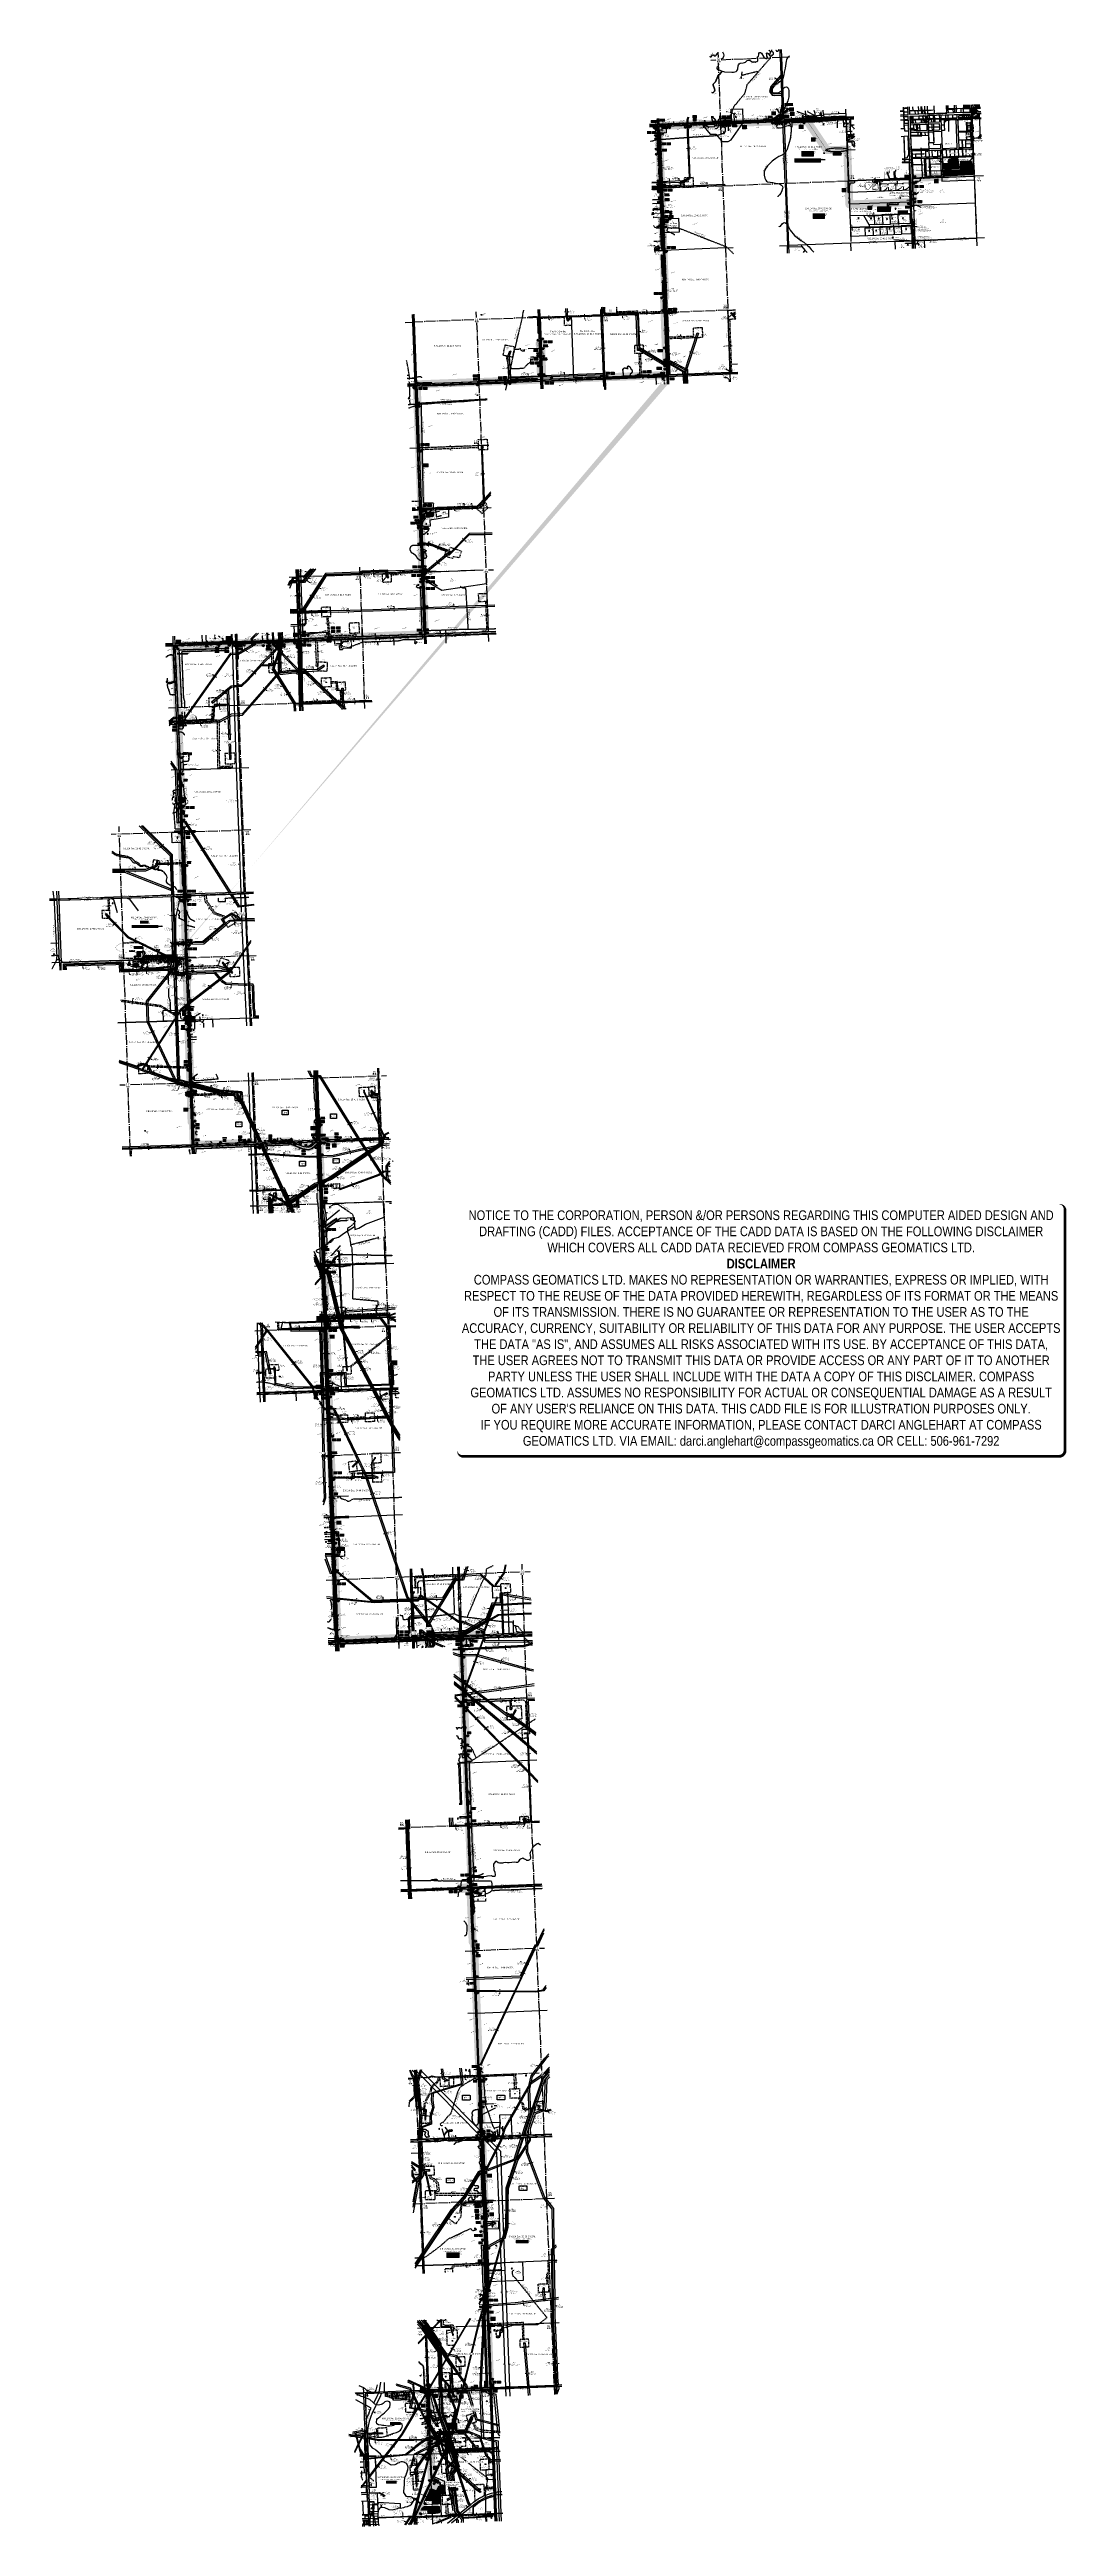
# Model space of a CAD drawing. Extents: x 675519 to 688669, y 5804595 to 5836613.
import ezdxf
from ezdxf.enums import TextEntityAlignment as Align

# ---------------------------------------------------------------- set-up
doc = ezdxf.new("R2010")
doc.units = 0
doc.header["$LTSCALE"] = 5
doc.header["$PDMODE"] = 3
doc.header["$PDSIZE"] = 10
for name, pattern in [('0', [1, 1, 0]), ('BORDER', [44.45, 12.7, -6.35, 12.7, -6.35, 0, -6.35]), ('BORDER2', [22.225, 6.35, -3.175, 6.35, -3.175, 0, -3.175]), ('foc-ACCESSROAD', [3.75, 2.5, -1.25]), ('foc-FLOWLINE', [3.75, 2.5, -1.25]), ('foc-QUARTERLINE', [33, 25, -3, 2, -3]), ('foc-TOPO', [1, 0.2, -0.8]), ('foc-TOPO-ephemeral', [6.25, 3.125, -0.625, 0.625, -0.625, 0.625, -0.625]), ('foc-TRAV', [1.875, 1.25, -0.625]), ('HIDDEN2', [4.7625, 3.175, -1.5875]), ('POWERLINE5', [7.8, 2.4, -0.6, 0.6, -0.6, 0.6, -0.6, 2.4]), ('UG_PIPE', [1.875, 1.25, -0.625])]:
    doc.linetypes.add(name, pattern=pattern)
doc.layers.get('Defpoints').update_dxf_attribs({"color": 9})
for name, color, linetype, plot in [('01452-24_Pumps', 7, 'Continuous', False), ('10-20_pump_placements_Lin', 7, 'Continuous', False), ('10-20_pump_placements_Poi', 7, 'Continuous', False), ('DISCLAIMER', 7, 'Continuous', False)]:
    doc.layers.add(name, color=color, linetype=linetype, plot=plot)
for name, color, linetype in [('10', 1, 'Continuous'), ('30', 20, 'Continuous'), ('35', 37, 'Continuous'), ('9', 3, 'Continuous'), ('ABADATA-DRILL-T', 8, 'Continuous'), ('AS-CABLE', 224, 'foc-CABLE'), ('AS-FENCE', 48, 'foc-FENCE'), ('AS-OWNER', 7, 'Continuous'), ('AS-PIPE-UG', 44, 'UG_PIPE'), ('AS-PIPE-UG-T', 44, 'Continuous'), ('AS-POWER', 104, 'foc-POWER'), ('AS-POWER-EXISTING', 72, 'POWERLINE5'), ('AS-POWER-EXISTING-T', 72, 'Continuous'), ('AS-POWER-T', 104, 'Continuous'), ('AS-RESIDENCE', 14, 'Continuous'), ('AS-ROADS', 254, 'Continuous'), ('AS-SYMBOL', 7, 'Continuous'), ('AS-TELEPHONE', 224, 'foc-TEL'), ('AS-TELEPHONE-T', 224, 'Continuous'), ('AS-TELUS', 224, 'foc-TEL'), ('AS-UNDERLAY-H', 141, 'Continuous'), ('C-AR', 13, 'foc-ACCESSROAD'), ('C-EZE', 13, 'foc-FLOWLINE'), ('C-FLOWLINE', 13, 'foc-FLOWLINE'), ('C-RW', 13, 'Continuous'), ('C-SYMBOL', 7, 'Continuous'), ('C-WS', 13, 'foc-ACCESSROAD'), ('C-WS-S', 8, 'Continuous'), ('CG-NOTES', 7, 'Continuous'), ('CTW', 7, 'Continuous'), ('D-TXT', 6, 'Continuous'), ('F-AR', 190, 'foc-ACCESSROAD'), ('F-EZE', 190, 'foc-FLOWLINE'), ('F-FLOWLINE', 190, 'foc-FLOWLINE'), ('F-RW', 190, 'Continuous'), ('F-WS', 190, 'foc-ACCESSROAD'), ('F-WS-S', 8, 'Continuous'), ('L-33', 7, 'Continuous'), ('L-AREAREQUIRED', 7, 'Continuous'), ('L-BD', 7, 'Continuous'), ('L-QSEC', 8, 'foc-QUARTERLINE'), ('L-ROAD-T', 7, 'Continuous'), ('L-SEC', 7, 'Continuous'), ('L-SECLBL', 7, 'Continuous'), ('L-SECQ', 8, 'foc-QUARTERLINE'), ('L-TITLEDB', 4, 'Continuous'), ('L-TITLEDB-T', 4, 'Continuous'), ('P-BUFFER-H 30m', 51, 'Continuous'), ('P-CROSSINGS', 250, 'Continuous'), ('P-LTO', 14, 'Continuous'), ('P-TEMP-BLOCKS', 250, 'Continuous'), ('P-TXT', 4, 'Continuous'), ('T-BUSH', 110, '0'), ('T-BUSH-T', 110, 'Continuous'), ('T-CREEK', 160, 'Continuous'), ('T-DRAW', 143, 'foc-TOPO-ephemeral'), ('T-EXISTING RTF', 220, 'HIDDEN2'), ('T-EXISTING RTF-T', 220, 'Continuous'), ('T-GENERAL', 48, 'foc-TOPO'), ('T-VEGETATION CHANGE', 104, 'foc-TOPO'), ('T-WATER', 160, 'Continuous'), ('T-WATER-H', 133, 'Continuous'), ('T-WATER-T', 170, 'Continuous')]:
    doc.layers.add(name, color=color, linetype=linetype)
for name, color, linetype, lineweight, true_color in [('AS-BOUNDARY', 7, 'BORDER', 60, 0xcc33ff), ('AS-COUNTY', 7, 'BORDER2', 60, 0xcc33ff), ('AS-STRUCTURE', 7, 'Continuous', 30, 0x595959)]:
    doc.layers.add(name, color=color, linetype=linetype, lineweight=lineweight, true_color=true_color)
for name, color, linetype, lineweight in [('AS-GENERAL', 48, 'Continuous', 18), ('AS-ROUTEMAP', 35, 'Continuous', 0), ('C-AR-T', 13, 'Continuous', 9), ('C-WS-T', 13, 'Continuous', 9), ('F-AR-T', 190, 'Continuous', 9), ('F-EZE-T', 190, 'Continuous', 9), ('F-FLOWLINE-T', 190, 'Continuous', 9), ('F-RW-T', 190, 'Continuous', 9), ('F-VCE-T', 190, 'Continuous', 9), ('F-WS-T', 190, 'Continuous', 9), ('T-TEXT', 48, 'Continuous', 18)]:
    doc.layers.add(name, color=color, linetype=linetype, lineweight=lineweight)
for name, color, linetype, true_color in [('AS-STRUCTURE-H', 7, 'Continuous', 0xa8a8a8), ('AS-STRUCTURE-T', 7, 'Continuous', 0x454545), ('P-75m DRAINAGE AREA', 7, 'Continuous', 0xf1f8f1), ('P-PROPOSED-WL2', 7, 'Continuous', 0x05c1ff), ('P-PROPOSED-WL2 IOP1', 7, 'Continuous', 0x05c1ff), ('P-PROPOSED-WL2 IOP3', 7, 'Continuous', 0x05c1ff), ('P-PROPOSED-WL2b', 7, 'Continuous', 0x05c1ff), ('P-PROPOSED-WL3', 92, 'Continuous', 0x00bd00), ('P-PROPOSED-WL4', 7, 'Continuous', 0x5b5bc8), ('P-PROPOSED-WL5', 7, 'Continuous', 0xbe647c), ('P-PROPOSED_WL2 IOP2', 7, 'Continuous', 0x05c1ff)]:
    doc.layers.add(name, color=color, linetype=linetype, true_color=true_color)
doc.styles.add('100L', font='ARIALN.TTF', dxfattribs={"height": 11})
doc.styles.add('175L', font='ARIALN.TTF', dxfattribs={"height": 20})
doc.styles.add('240', font='ARIALN.TTF', dxfattribs={"height": 30})
doc.styles.add('80', font='ARIALN.TTF', dxfattribs={"height": 10})
doc.styles.add('80CG', font='ARIALN.TTF', dxfattribs={"height": 10})
doc.styles.add('80L', font='ARIALN.TTF', dxfattribs={"height": 10})
doc.styles.add('80LS', font='ARIALNI.TTF', dxfattribs={"height": 10})
doc.styles.add('BOLD', font='ARIALNB.TTF')
doc.styles.add('Crossing', font='ARIALN.TTF', dxfattribs={"height": 10})
doc.styles.add('foc-LtypeFont', font='ARIALN.TTF', dxfattribs={"height": 7.35})
doc.styles.add('HRV', font='ARIALN.TTF', dxfattribs={"height": 3})
doc.styles.add('SIMPLEX', font='ARIALN.TTF')
doc.linetypes.add('foc-CABLE', pattern='A,2,-1,["C",foc-LtypeFont,S=0.2,R=0,X=-0.625,Y=-0.75],-1.24,8', length=12.24)
doc.linetypes.add('foc-FENCE', pattern='A,10,-1,["X",foc-LtypeFont,S=0.2,R=0,X=-0.625,Y=-0.75],-1.24', length=12.24)
doc.linetypes.add('foc-FENCE-NOLINE', pattern='A,0,-6,["X",foc-LtypeFont,S=0.2,R=0,X=-0.625,Y=-0.75],-6.24', length=12.24)
doc.linetypes.add('foc-POWER', pattern='A,6,-1,["P",foc-LtypeFont,S=0.2,R=0,X=-0.625,Y=-0.75],-1.24,4', length=12.24)
doc.linetypes.add('foc-POWER-NOLINE', pattern='A,0,-4,["P",foc-LtypeFont,S=0.2,R=0,X=-0.625,Y=-0.75],-8.24', length=12.24)
doc.linetypes.add('foc-TEL', pattern='A,2,-1,["T",foc-LtypeFont,S=0.2,R=0,X=-0.425,Y=-0.75],-1.24,8', length=12.24)
doc.linetypes.add('foc-TEL-NOLINE', pattern='A,0,-2,["T",foc-LtypeFont,S=0.2,R=0,X=-0.425,Y=-0.75],-10.24', length=12.24)
doc.linetypes.add('foc-TOPO-flowdirection-NOLINE', pattern='A,0,[">",foc-LtypeFont,S=0.3,R=0,X=0,Y=-0.945],-20,[">",foc-LtypeFont,S=0.3,R=0,X=0,Y=-0.945],0', length=20)
doc.dimstyles.new('Compass 5 000', dxfattribs={"dimscale": 5, "dimtxt": 9, "dimasz": 2, "dimexe": 0.2, "dimexo": 0.0625, "dimgap": 0.5, "dimtad": 0, "dimtih": 1, "dimtoh": 1, "dimzin": 0, "dimdsep": 46, "dimtxsty": '80CG', "dimcen": 0.1, "dimse1": 1, "dimse2": 1, "dimclrd": 256, "dimclrt": 256, "dimaunit": 1, "dimadec": 4, "dimazin": 0, "dimtfac": 0.06, "dimtofl": 0, "dimtmove": 0, "dimatfit": 1, "dimfxl": 0.2, "dimtolj": 1, "dimtzin": 0, "dimlwd": -1, "dimarcsym": 0})

# ---------------------------------------------------------------- blocks, each defined once
blk = doc.blocks.new('L-SECLBL')
at = {"layer": '9', "color": 7}
for p, q in [((-5, -28), (-12, -28)), ((21, -28), (13, -28))]:
    blk.add_line(p, q, dxfattribs=at)
at = {"layer": '10', "color": 2, "style": 'SIMPLEX'}
blk.add_attdef('SEC', text='', height=30, dxfattribs=at).set_placement((0, 0), align=Align.MIDDLE)
at = {"layer": '10', "color": 5, "style": '80L'}
blk.add_attdef('TWP', text='', height=9.5, dxfattribs=at).set_placement((-14, -27), align=Align.MIDDLE_RIGHT)
blk.add_attdef('RGE', text='', height=9.5, dxfattribs=at).set_placement((4, -27), align=Align.MIDDLE_CENTER)
blk.add_attdef('MER', text='', height=9.5, dxfattribs=at).set_placement((23, -27), align=Align.MIDDLE_LEFT)
blk = doc.blocks.new('GAS')
h = blk.add_hatch(color=255)
h.dxf.hatch_style = 1
edge = h.paths.add_edge_path()
edge.add_arc((0, 0), 0.9, 0, 360)
for p, q in [((-0.8, 0), (-1.6, 0)), ((-0.6, 0.6), (-1.1, 1.1)), ((0, 0.8), (0, 1.6)), ((0.6, 0.6), (1.1, 1.1)), ((1.6, 0), (0.8, 0)), ((-0.6, -0.6), (-1.1, -1.1)), ((0, -0.8), (0, -1.6)), ((1.1, -1.1), (0.6, -0.6))]:
    blk.add_line(p, q)
blk.add_circle((0, 0), 0.8)
blk = doc.blocks.new('HRV')
blk.add_lwpolyline([(-35, 32), (37, 32), (37, -26, -0.414214), (32, -31), (-40, -31), (-40, 27, -0.414214)], format="xyb", close=True)
at = {"const_width": 5, "flags": 128}
blk.add_lwpolyline([(-35, -33), (32, -33, 0.414214), (40, -26), (40, 27)], format="xyb", dxfattribs=at)
at = {"style": '80L'}
blk.add_text('SUBJECT TO', height=9.5, dxfattribs=at).set_placement((-2, 13), align=Align.BOTTOM_CENTER)
blk.add_attdef('(N.W.1/4 00)', text='', height=7.12, dxfattribs=at).set_placement((-2, -24), align=Align.BOTTOM_CENTER)
at = {"layer": 'CTW', "color": 3, "style": 'HRV'}
blk.add_text('HRV', height=15, dxfattribs=at).set_placement((-11, 0), align=Align.MIDDLE_CENTER)
blk.add_attdef('0', text='', height=15, dxfattribs=at).set_placement((18, 0), align=Align.MIDDLE_CENTER)
blk = doc.blocks.new('*D376')
at = {"layer": 'C-AR-T', "transparency": 16777216}
for p, q in [((676721, 5824932), (676711, 5824931)), ((676756, 5824933), (676766, 5824933))]:
    blk.add_line(p, q, dxfattribs=at)
for points in [[(676721, 5824933), (676721, 5824930), (676731, 5824932)], [(676756, 5824934), (676756, 5824931), (676746, 5824932)]]:
    blk.add_solid(points, dxfattribs=at)
at = {"layer": 'Defpoints', "color": 0, "transparency": 16777216}
for p in [(676731, 5824941), (676746, 5824942), (676746, 5824932)]:
    blk.add_point(p, dxfattribs=at)
at = {"layer": 'C-AR-T', "transparency": 16777216, "insert": (676813, 5824933), "char_height": 10, "attachment_point": 5, "style": '80CG'}
blk.add_mtext('\\A1;Baytex\\P15.00 P/L R/W\\PPlan by Compass', dxfattribs=at)
blk = doc.blocks.new('*D377')
at = {"layer": 'C-AR-T', "transparency": 16777216}
for p, q in [((677215, 5824806), (677205, 5824806)), ((677265, 5824808), (677306, 5824809))]:
    blk.add_line(p, q, dxfattribs=at)
for points in [[(677215, 5824808), (677215, 5824804), (677225, 5824806)], [(677264, 5824809), (677265, 5824806), (677255, 5824807)]]:
    blk.add_solid(points, dxfattribs=at)
at = {"layer": 'Defpoints', "color": 0, "transparency": 16777216}
for p in [(677225, 5824807), (677254, 5824809), (677255, 5824807)]:
    blk.add_point(p, dxfattribs=at)
at = {"layer": 'C-AR-T', "transparency": 16777216, "insert": (677334, 5824809), "char_height": 10, "attachment_point": 5, "style": '80CG'}
blk.add_mtext('\\A1;Baytex\\P30.00 A/R', dxfattribs=at)
blk = doc.blocks.new('*D378')
at = {"layer": 'Defpoints', "color": 0, "transparency": 16777216}
for p in [(677177, 5825048), (677177, 5825041), (677186, 5825041)]:
    blk.add_point(p, dxfattribs=at)
at = {"layer": 'F-AR-T', "transparency": 16777216}
for p, q in [((677186, 5825058), (677185, 5825068)), ((677187, 5825031), (677187, 5825021)), ((677187, 5825021), (677197, 5825021))]:
    blk.add_line(p, q, dxfattribs=at)
for points in [[(677187, 5825058), (677184, 5825058), (677186, 5825048)], [(677188, 5825031), (677185, 5825031), (677186, 5825041)]]:
    blk.add_solid(points, dxfattribs=at)
at = {"layer": 'F-AR-T', "transparency": 16777216, "insert": (677221, 5825021), "char_height": 10, "attachment_point": 5, "style": '80CG'}
blk.add_mtext('\\A1;Taqa\\P7.00 A/R', dxfattribs=at)
blk = doc.blocks.new('*D379')
at = {"layer": 'Defpoints', "color": 0, "transparency": 16777216}
for p in [(676806, 5824830), (677005, 5824857), (677006, 5824837)]:
    blk.add_point(p, dxfattribs=at)
at = {"layer": 'F-AR-T', "transparency": 16777216}
for p, q in [((676805, 5824860), (676805, 5824870)), ((676807, 5824820), (676807, 5824810)), ((676807, 5824810), (676817, 5824810))]:
    blk.add_line(p, q, dxfattribs=at)
for points in [[(676807, 5824860), (676804, 5824860), (676806, 5824850)], [(676808, 5824820), (676805, 5824820), (676806, 5824830)]]:
    blk.add_solid(points, dxfattribs=at)
at = {"layer": 'F-AR-T', "transparency": 16777216, "insert": (676848, 5824810), "char_height": 10, "attachment_point": 5, "style": '80CG'}
blk.add_mtext('\\A1;Gran Tierra\\P20.00 A/R', dxfattribs=at)
blk = doc.blocks.new('*D380')
at = {"layer": 'Defpoints', "color": 0, "transparency": 16777216}
for p in [(679771, 5823037), (679771, 5823036), (679790, 5823037)]:
    blk.add_point(p, dxfattribs=at)
at = {"layer": 'F-AR-T', "transparency": 16777216}
for p, q in [((679761, 5823036), (679751, 5823036)), ((679800, 5823038), (679810, 5823038))]:
    blk.add_line(p, q, dxfattribs=at)
for points in [[(679761, 5823038), (679761, 5823035), (679771, 5823037)], [(679800, 5823039), (679800, 5823036), (679790, 5823037)]]:
    blk.add_solid(points, dxfattribs=at)
at = {"layer": 'F-AR-T', "transparency": 16777216, "insert": (679724, 5823036), "char_height": 10, "attachment_point": 5, "style": '80CG'}
blk.add_mtext('\\A1;Canlin\\P18.29 A/R', dxfattribs=at)
blk = doc.blocks.new('*D381')
at = {"layer": 'Defpoints', "color": 0, "transparency": 16777216}
for p in [(677527, 5823099), (677537, 5823114), (677537, 5823099)]:
    blk.add_point(p, dxfattribs=at)
at = {"layer": 'F-AR-T', "transparency": 16777216}
for p, q in [((677527, 5823124), (677526, 5823134)), ((677528, 5823089), (677528, 5823079)), ((677528, 5823079), (677538, 5823079))]:
    blk.add_line(p, q, dxfattribs=at)
for points in [[(677528, 5823124), (677525, 5823124), (677527, 5823114)], [(677529, 5823089), (677526, 5823089), (677527, 5823099)]]:
    blk.add_solid(points, dxfattribs=at)
at = {"layer": 'F-AR-T', "transparency": 16777216, "insert": (677565, 5823079), "char_height": 10, "attachment_point": 5, "style": '80CG'}
blk.add_mtext('\\A1;Canlin\\P15.24 A/R', dxfattribs=at)
blk = doc.blocks.new('*D382')
at = {"layer": 'Defpoints', "color": 0, "transparency": 16777216}
for p in [(677322, 5823196), (677326, 5823213), (677328, 5823194)]:
    blk.add_point(p, dxfattribs=at)
at = {"layer": 'F-AR-T', "transparency": 16777216}
for p, q in [((677322, 5823172), (677312, 5823172)), ((677325, 5823185), (677322, 5823172)), ((677334, 5823222), (677336, 5823232))]:
    blk.add_line(p, q, dxfattribs=at)
for points in [[(677324, 5823185), (677327, 5823184), (677328, 5823194)], [(677332, 5823222), (677335, 5823221), (677332, 5823212)]]:
    blk.add_solid(points, dxfattribs=at)
at = {"layer": 'F-AR-T', "transparency": 16777216, "insert": (677285, 5823172), "char_height": 10, "attachment_point": 5, "style": '80CG'}
blk.add_mtext('\\A1;Taqa\\P18.00 A/R', dxfattribs=at)
blk = doc.blocks.new('*D383')
at = {"layer": 'Defpoints', "color": 0, "transparency": 16777216}
for p in [(679124, 5821928), (679124, 5821913), (679168, 5821915)]:
    blk.add_point(p, dxfattribs=at)
at = {"layer": 'F-AR-T', "transparency": 16777216}
for p, q in [((679167, 5821950), (679157, 5821950)), ((679167, 5821940), (679167, 5821950)), ((679169, 5821905), (679169, 5821895))]:
    blk.add_line(p, q, dxfattribs=at)
for points in [[(679169, 5821940), (679166, 5821940), (679168, 5821930)], [(679170, 5821905), (679167, 5821905), (679168, 5821915)]]:
    blk.add_solid(points, dxfattribs=at)
at = {"layer": 'F-AR-T', "transparency": 16777216, "insert": (679130, 5821950), "char_height": 10, "attachment_point": 5, "style": '80CG'}
blk.add_mtext('\\A1;Manitok\\P15.00 A/R', dxfattribs=at)
blk = doc.blocks.new('*D384')
at = {"layer": 'Defpoints', "color": 0, "transparency": 16777216}
for p in [(678324, 5822400), (678339, 5822401), (678340, 5822392)]:
    blk.add_point(p, dxfattribs=at)
at = {"layer": 'F-AR-T', "transparency": 16777216}
for p, q in [((678315, 5822390), (678305, 5822389)), ((678350, 5822393), (678360, 5822394))]:
    blk.add_line(p, q, dxfattribs=at)
for points in [[(678315, 5822391), (678315, 5822388), (678325, 5822390)], [(678350, 5822394), (678350, 5822391), (678340, 5822392)]]:
    blk.add_solid(points, dxfattribs=at)
at = {"layer": 'F-AR-T', "transparency": 16777216, "insert": (678391, 5822394), "char_height": 10, "attachment_point": 5, "style": '80CG'}
blk.add_mtext('\\A1;Gran Tierra\\P15.00 A/R', dxfattribs=at)
blk = doc.blocks.new('*D385')
at = {"layer": 'Defpoints', "color": 0, "transparency": 16777216}
for p in [(676915, 5823470), (676915, 5823470), (676915, 5823455)]:
    blk.add_point(p, dxfattribs=at)
at = {"layer": 'F-AR-T', "transparency": 16777216}
for p, q in [((676915, 5823445), (676914, 5823435)), ((676916, 5823480), (676916, 5823490)), ((676916, 5823490), (676926, 5823490))]:
    blk.add_line(p, q, dxfattribs=at)
for points in [[(676913, 5823445), (676916, 5823445), (676915, 5823455)], [(676914, 5823480), (676917, 5823480), (676915, 5823470)]]:
    blk.add_solid(points, dxfattribs=at)
at = {"layer": 'F-AR-T', "transparency": 16777216, "insert": (676953, 5823490), "char_height": 10, "attachment_point": 5, "style": '80CG'}
blk.add_mtext('\\A1;Canlin\\P15.24 A/R', dxfattribs=at)
blk = doc.blocks.new('*D386')
at = {"layer": 'F-AR-T', "transparency": 16777216}
for p, q in [((677249, 5824736), (677239, 5824736)), ((677251, 5824684), (677249, 5824736)), ((677252, 5824654), (677253, 5824644))]:
    blk.add_line(p, q, dxfattribs=at)
for points in [[(677253, 5824684), (677250, 5824684), (677252, 5824674)], [(677254, 5824654), (677251, 5824654), (677252, 5824664)]]:
    blk.add_solid(points, dxfattribs=at)
at = {"layer": 'F-AR-T', "transparency": 16777216, "insert": (677212, 5824736), "char_height": 10, "attachment_point": 5, "style": '80CG', "bg_fill": 3, "box_fill_scale": 1.1, "bg_fill_color": 256, "bg_fill_true_color": 13158600, "bg_fill_transparency": 0}
blk.add_mtext('\\A1;Keyera\\P10.00 A/R', dxfattribs=at)
at = {"layer": 'Defpoints', "color": 0, "transparency": 16777216}
for p in [(677252, 5824674), (677261, 5824675), (677262, 5824665)]:
    blk.add_point(p, dxfattribs=at)
blk = doc.blocks.new('*D387')
at = {"layer": 'Defpoints', "color": 0, "transparency": 16777216}
for p in [(676953, 5824539), (676967, 5824528), (677012, 5824613)]:
    blk.add_point(p, dxfattribs=at)
at = {"layer": 'F-RW-T', "transparency": 16777216}
for p, q in [((676996, 5824626), (676986, 5824626)), ((677004, 5824620), (676996, 5824626)), ((677034, 5824596), (677041, 5824590))]:
    blk.add_line(p, q, dxfattribs=at)
for points in [[(677005, 5824621), (677003, 5824618), (677012, 5824613)], [(677035, 5824597), (677032, 5824595), (677026, 5824602)]]:
    blk.add_solid(points, dxfattribs=at)
at = {"layer": 'F-RW-T', "transparency": 16777216, "insert": (676947, 5824626), "char_height": 10, "attachment_point": 5, "style": '80CG'}
blk.add_mtext('\\A1;Taqa\\P18.00 P/L R/W\\PPlan 032 4707', dxfattribs=at)
blk = doc.blocks.new('*D388')
at = {"layer": 'Defpoints', "color": 0, "transparency": 16777216}
for p in [(677169, 5824342), (677178, 5823705), (677190, 5823705)]:
    blk.add_point(p, dxfattribs=at)
at = {"layer": 'F-RW-T', "transparency": 16777216}
for p, q in [((677147, 5824341), (677137, 5824341)), ((677179, 5824342), (677192, 5824342))]:
    blk.add_line(p, q, dxfattribs=at)
for points in [[(677147, 5824343), (677147, 5824339), (677157, 5824341)], [(677179, 5824344), (677179, 5824340), (677169, 5824342)]]:
    blk.add_solid(points, dxfattribs=at)
at = {"layer": 'F-RW-T', "transparency": 16777216, "insert": (677231, 5824342), "char_height": 10, "attachment_point": 5, "style": '80CG'}
blk.add_mtext('\\A1;Canlin\\P12.19 P/L R/W\\PPlan 179 NY', dxfattribs=at)
blk = doc.blocks.new('*D389')
at = {"layer": 'Defpoints', "color": 0, "transparency": 16777216}
for p in [(676569, 5824708), (676551, 5824689), (676570, 5824690)]:
    blk.add_point(p, dxfattribs=at)
at = {"layer": 'F-RW-T', "transparency": 16777216}
for p, q in [((676550, 5824717), (676550, 5824727)), ((676551, 5824679), (676552, 5824657)), ((676552, 5824657), (676562, 5824657))]:
    blk.add_line(p, q, dxfattribs=at)
for points in [[(676552, 5824717), (676548, 5824717), (676550, 5824707)], [(676553, 5824679), (676549, 5824679), (676551, 5824689)]]:
    blk.add_solid(points, dxfattribs=at)
at = {"layer": 'F-RW-T', "transparency": 16777216, "insert": (676601, 5824657), "char_height": 10, "attachment_point": 5, "style": '80CG'}
blk.add_mtext('\\A1;Keyera\\P18.00 P/L R/W\\PPlan 162 0890', dxfattribs=at)
blk = doc.blocks.new('*D390')
at = {"layer": 'Defpoints', "color": 0, "transparency": 16777216}
for p in [(676647, 5824711), (676667, 5824726), (676667, 5824711)]:
    blk.add_point(p, dxfattribs=at)
at = {"layer": 'F-RW-T', "transparency": 16777216}
for p, q in [((676646, 5824735), (676646, 5824745)), ((676647, 5824701), (676649, 5824659)), ((676649, 5824659), (676659, 5824659))]:
    blk.add_line(p, q, dxfattribs=at)
for points in [[(676648, 5824735), (676644, 5824735), (676646, 5824725)], [(676649, 5824701), (676646, 5824700), (676647, 5824711)]]:
    blk.add_solid(points, dxfattribs=at)
at = {"layer": 'F-RW-T', "transparency": 16777216, "insert": (676698, 5824659), "char_height": 10, "attachment_point": 5, "style": '80CG'}
blk.add_mtext('\\A1;New North\\P15.00 P/L R/W\\PPlan 102 3708', dxfattribs=at)
blk = doc.blocks.new('*D391')
at = {"layer": 'Defpoints', "color": 0, "transparency": 16777216}
for p in [(677259, 5824242), (677267, 5824232), (677280, 5824257)]:
    blk.add_point(p, dxfattribs=at)
at = {"layer": 'F-RW-T', "transparency": 16777216}
for p, q in [((677267, 5824273), (677257, 5824273)), ((677273, 5824265), (677267, 5824273)), ((677293, 5824240), (677299, 5824232))]:
    blk.add_line(p, q, dxfattribs=at)
for points in [[(677275, 5824266), (677272, 5824264), (677280, 5824257)], [(677294, 5824241), (677292, 5824239), (677287, 5824248)]]:
    blk.add_solid(points, dxfattribs=at)
at = {"layer": 'F-RW-T', "transparency": 16777216, "insert": (677218, 5824273), "char_height": 10, "attachment_point": 5, "style": '80CG'}
blk.add_mtext('\\A1;Canlin\\P12.19 P/L R/W\\PPlan 1157 RS', dxfattribs=at)
blk = doc.blocks.new('*D392')
at = {"layer": 'Defpoints', "color": 0, "transparency": 16777216}
for p in [(677171, 5825059), (677172, 5825041), (677250, 5825061)]:
    blk.add_point(p, dxfattribs=at)
at = {"layer": 'F-RW-T', "transparency": 16777216}
for p, q in [((677249, 5825107), (677239, 5825107)), ((677250, 5825071), (677249, 5825107)), ((677251, 5825033), (677252, 5825023))]:
    blk.add_line(p, q, dxfattribs=at)
for points in [[(677252, 5825071), (677248, 5825071), (677250, 5825061)], [(677253, 5825033), (677250, 5825033), (677251, 5825043)]]:
    blk.add_solid(points, dxfattribs=at)
at = {"layer": 'F-RW-T', "transparency": 16777216, "insert": (677200, 5825107), "char_height": 10, "attachment_point": 5, "style": '80CG'}
blk.add_mtext('\\A1;Taqa\\P18.00 P/L R/W\\PPlan 032 4709', dxfattribs=at)
blk = doc.blocks.new('*D393')
at = {"layer": 'Defpoints', "color": 0, "transparency": 16777216}
for p in [(677109, 5825257), (677110, 5825244), (677127, 5825257)]:
    blk.add_point(p, dxfattribs=at)
at = {"layer": 'F-RW-T', "transparency": 16777216}
for p, q in [((677100, 5825243), (677090, 5825243)), ((677138, 5825245), (677148, 5825245))]:
    blk.add_line(p, q, dxfattribs=at)
for points in [[(677100, 5825245), (677100, 5825242), (677110, 5825244)], [(677138, 5825246), (677138, 5825243), (677128, 5825244)]]:
    blk.add_solid(points, dxfattribs=at)
at = {"layer": 'F-RW-T', "transparency": 16777216, "insert": (677051, 5825243), "char_height": 10, "attachment_point": 5, "style": '80CG'}
blk.add_mtext('\\A1;Taqa\\P18.00 P/L R/W\\PPlan 032 4707', dxfattribs=at)
blk = doc.blocks.new('*D394')
at = {"layer": 'Defpoints', "color": 0, "transparency": 16777216}
for p in [(677116, 5825606), (677128, 5825607), (677134, 5825419)]:
    blk.add_point(p, dxfattribs=at)
at = {"layer": 'F-RW-T', "transparency": 16777216}
for p, q in [((677112, 5825418), (677085, 5825417)), ((677144, 5825419), (677154, 5825420))]:
    blk.add_line(p, q, dxfattribs=at)
for points in [[(677112, 5825420), (677112, 5825417), (677122, 5825419)], [(677144, 5825421), (677144, 5825418), (677134, 5825419)]]:
    blk.add_solid(points, dxfattribs=at)
at = {"layer": 'F-RW-T', "transparency": 16777216, "insert": (677046, 5825417), "char_height": 10, "attachment_point": 5, "style": '80CG'}
blk.add_mtext('\\A1;Canlin\\P12.19 P/L R/W\\PPlan 179 NY', dxfattribs=at)
blk = doc.blocks.new('*D395')
at = {"layer": 'Defpoints', "color": 0, "transparency": 16777216}
for p in [(676624, 5825104), (676825, 5824989), (676832, 5825003)]:
    blk.add_point(p, dxfattribs=at)
at = {"layer": 'F-RW-T', "transparency": 16777216}
for p, q in [((676613, 5825081), (676608, 5825072)), ((676628, 5825113), (676636, 5825128)), ((676636, 5825128), (676646, 5825128))]:
    blk.add_line(p, q, dxfattribs=at)
for points in [[(676611, 5825082), (676614, 5825080), (676617, 5825090)], [(676627, 5825113), (676630, 5825112), (676624, 5825104)]]:
    blk.add_solid(points, dxfattribs=at)
at = {"layer": 'F-RW-T', "transparency": 16777216, "insert": (676685, 5825128), "char_height": 10, "attachment_point": 5, "style": '80CG'}
blk.add_mtext('\\A1;Canlin\\P15.00 P/L R/W\\PPlan 932 1187', dxfattribs=at)
blk = doc.blocks.new('*D396')
at = {"layer": 'Defpoints', "color": 0, "transparency": 16777216}
for p in [(677102, 5825024), (677102, 5825017), (677117, 5825018)]:
    blk.add_point(p, dxfattribs=at)
at = {"layer": 'F-RW-T', "transparency": 16777216}
for p, q in [((677092, 5825023), (677082, 5825023)), ((677127, 5825024), (677137, 5825025))]:
    blk.add_line(p, q, dxfattribs=at)
for points in [[(677092, 5825025), (677092, 5825022), (677102, 5825024)], [(677127, 5825026), (677127, 5825023), (677117, 5825024)]]:
    blk.add_solid(points, dxfattribs=at)
at = {"layer": 'F-RW-T', "transparency": 16777216, "insert": (677043, 5825023), "char_height": 10, "attachment_point": 5, "style": '80CG'}
blk.add_mtext('\\A1;New North\\P15.00 P/L R/W\\PPlan 112 2076', dxfattribs=at)
blk = doc.blocks.new('*D397')
at = {"layer": 'Defpoints', "color": 0, "transparency": 16777216}
for p in [(676772, 5824725), (676796, 5824740), (676796, 5824725)]:
    blk.add_point(p, dxfattribs=at)
at = {"layer": 'F-RW-T', "transparency": 16777216}
for p, q in [((676772, 5824750), (676772, 5824760)), ((676773, 5824715), (676773, 5824671)), ((676773, 5824671), (676783, 5824671))]:
    blk.add_line(p, q, dxfattribs=at)
for points in [[(676774, 5824750), (676770, 5824750), (676772, 5824740)], [(676774, 5824715), (676771, 5824715), (676772, 5824725)]]:
    blk.add_solid(points, dxfattribs=at)
at = {"layer": 'F-RW-T', "transparency": 16777216, "insert": (676822, 5824671), "char_height": 10, "attachment_point": 5, "style": '80CG'}
blk.add_mtext('\\A1;Gran Tierra\\P15.00 P/L R/W\\PPlan 032 0582', dxfattribs=at)
blk = doc.blocks.new('*D398')
at = {"layer": 'F-RW-T', "transparency": 16777216}
for p, q in [((677127, 5824501), (677117, 5824500)), ((677162, 5824502), (677172, 5824502))]:
    blk.add_line(p, q, dxfattribs=at)
for points in [[(677127, 5824502), (677127, 5824499), (677137, 5824501)], [(677162, 5824504), (677162, 5824500), (677152, 5824502)]]:
    blk.add_solid(points, dxfattribs=at)
at = {"layer": 'F-RW-T', "transparency": 16777216, "insert": (677078, 5824500), "char_height": 10, "attachment_point": 5, "style": '80CG', "bg_fill": 3, "box_fill_scale": 1.1, "bg_fill_color": 256, "bg_fill_true_color": 13158600, "bg_fill_transparency": 0}
blk.add_mtext('\\A1;Canlin\\P15.00 P/L R/W\\PPlan 942 0633', dxfattribs=at)
at = {"layer": 'Defpoints', "color": 0, "transparency": 16777216}
for p in [(677137, 5824503), (677137, 5824501), (677152, 5824503)]:
    blk.add_point(p, dxfattribs=at)
blk = doc.blocks.new('*D399')
at = {"layer": 'Defpoints', "color": 0, "transparency": 16777216}
for p in [(677062, 5824825), (677076, 5824831), (677076, 5824792)]:
    blk.add_point(p, dxfattribs=at)
at = {"layer": 'F-RW-T', "transparency": 16777216}
for p, q in [((677058, 5824784), (677048, 5824784)), ((677067, 5824788), (677058, 5824784)), ((677099, 5824802), (677109, 5824806))]:
    blk.add_line(p, q, dxfattribs=at)
for points in [[(677066, 5824790), (677068, 5824787), (677076, 5824792)], [(677099, 5824803), (677100, 5824800), (677090, 5824798)]]:
    blk.add_solid(points, dxfattribs=at)
at = {"layer": 'F-RW-T', "transparency": 16777216, "insert": (677009, 5824784), "char_height": 10, "attachment_point": 5, "style": '80CG'}
blk.add_mtext('\\A1;Canlin\\P15.00 P/L R/W\\PPlan 932 1187', dxfattribs=at)
blk = doc.blocks.new('*D400')
at = {"layer": 'Defpoints', "color": 0, "transparency": 16777216}
for p in [(676842, 5823912), (676847, 5823902), (676863, 5823909)]:
    blk.add_point(p, dxfattribs=at)
at = {"layer": 'F-RW-T', "transparency": 16777216}
for p, q in [((676824, 5823904), (676814, 5823904)), ((676833, 5823908), (676824, 5823904)), ((676868, 5823924), (676877, 5823928))]:
    blk.add_line(p, q, dxfattribs=at)
for points in [[(676833, 5823910), (676834, 5823907), (676842, 5823912)], [(676867, 5823926), (676868, 5823923), (676859, 5823920)]]:
    blk.add_solid(points, dxfattribs=at)
at = {"layer": 'F-RW-T', "transparency": 16777216, "insert": (676775, 5823904), "char_height": 10, "attachment_point": 5, "style": '80CG'}
blk.add_mtext('\\A1;Taqa\\P18.00 P/L R/W\\PPlan 032 4707', dxfattribs=at)
blk = doc.blocks.new('*D401')
at = {"layer": 'Defpoints', "color": 0, "transparency": 16777216}
for p in [(676798, 5823559), (676808, 5823552), (676819, 5823569)]:
    blk.add_point(p, dxfattribs=at)
at = {"layer": 'F-RW-T', "transparency": 16777216}
for p, q in [((676801, 5823581), (676792, 5823587)), ((676828, 5823564), (676836, 5823558)), ((676836, 5823558), (676846, 5823558))]:
    blk.add_line(p, q, dxfattribs=at)
for points in [[(676802, 5823583), (676800, 5823580), (676809, 5823576)], [(676829, 5823565), (676827, 5823562), (676819, 5823569)]]:
    blk.add_solid(points, dxfattribs=at)
at = {"layer": 'F-RW-T', "transparency": 16777216, "insert": (676885, 5823558), "char_height": 10, "attachment_point": 5, "style": '80CG'}
blk.add_mtext('\\A1;Canlin\\P12.19 P/L R/W\\PPlan 1157 RS', dxfattribs=at)
blk = doc.blocks.new('*D402')
at = {"layer": 'Defpoints', "color": 0, "transparency": 16777216}
for p in [(676945, 5823331), (676949, 5823329), (676954, 5823344)]:
    blk.add_point(p, dxfattribs=at)
at = {"layer": 'F-RW-T', "transparency": 16777216}
for p, q in [((676938, 5823312), (676928, 5823312)), ((676941, 5823322), (676938, 5823312)), ((676953, 5823355), (676957, 5823364))]:
    blk.add_line(p, q, dxfattribs=at)
for points in [[(676940, 5823322), (676943, 5823321), (676945, 5823331)], [(676952, 5823355), (676955, 5823354), (676950, 5823345)]]:
    blk.add_solid(points, dxfattribs=at)
at = {"layer": 'F-RW-T', "transparency": 16777216, "insert": (676889, 5823312), "char_height": 10, "attachment_point": 5, "style": '80CG'}
blk.add_mtext('\\A1;Canlin\\P15.00 P/L R/W\\PPlan 952 2388', dxfattribs=at)
blk = doc.blocks.new('*D403')
at = {"layer": 'Defpoints', "color": 0, "transparency": 16777216}
for p in [(677170, 5823944), (677182, 5823944), (677187, 5823789)]:
    blk.add_point(p, dxfattribs=at)
at = {"layer": 'F-RW-T', "transparency": 16777216}
for p, q in [((677165, 5823788), (677155, 5823787)), ((677197, 5823789), (677207, 5823789))]:
    blk.add_line(p, q, dxfattribs=at)
for points in [[(677165, 5823789), (677165, 5823786), (677175, 5823788)], [(677197, 5823790), (677197, 5823787), (677187, 5823789)]]:
    blk.add_solid(points, dxfattribs=at)
at = {"layer": 'F-RW-T', "transparency": 16777216, "insert": (677246, 5823789), "char_height": 10, "attachment_point": 5, "style": '80CG'}
blk.add_mtext('\\A1;Canlin\\P12.19 P/L R/W\\PPlan 179 NY', dxfattribs=at)
blk = doc.blocks.new('*D404')
at = {"layer": 'Defpoints', "color": 0, "transparency": 16777216}
for p in [(677156, 5823912), (677157, 5823892), (677171, 5823913)]:
    blk.add_point(p, dxfattribs=at)
at = {"layer": 'F-RW-T', "transparency": 16777216}
for p, q in [((677147, 5823892), (677137, 5823891)), ((677182, 5823893), (677192, 5823893))]:
    blk.add_line(p, q, dxfattribs=at)
for points in [[(677147, 5823893), (677147, 5823890), (677157, 5823892)], [(677182, 5823895), (677182, 5823891), (677172, 5823893)]]:
    blk.add_solid(points, dxfattribs=at)
at = {"layer": 'F-RW-T', "transparency": 16777216, "insert": (677097, 5823891), "char_height": 10, "attachment_point": 5, "style": '80CG'}
blk.add_mtext('\\A1;Canlin\\P15.00 P/L R/W\\PPlan 942 0633', dxfattribs=at)
blk = doc.blocks.new('*D405')
at = {"layer": 'Defpoints', "color": 0, "transparency": 16777216}
for p in [(676853, 5823380), (676858, 5823394), (676858, 5823394)]:
    blk.add_point(p, dxfattribs=at)
at = {"layer": 'F-RW-T', "transparency": 16777216}
for p, q in [((676862, 5823404), (676865, 5823413)), ((676865, 5823413), (676875, 5823413)), ((676850, 5823371), (676847, 5823361))]:
    blk.add_line(p, q, dxfattribs=at)
for points in [[(676848, 5823371), (676852, 5823370), (676853, 5823380)], [(676860, 5823404), (676863, 5823403), (676858, 5823394)]]:
    blk.add_solid(points, dxfattribs=at)
at = {"layer": 'F-RW-T', "transparency": 16777216, "insert": (676914, 5823413), "char_height": 10, "attachment_point": 5, "style": '80CG'}
blk.add_mtext('\\A1;Canlin\\P15.00 P/L R/W\\PPlan 172 0547', dxfattribs=at)
blk = doc.blocks.new('*D406')
at = {"layer": 'Defpoints', "color": 0, "transparency": 16777216}
for p in [(678025, 5823002), (678025, 5822966), (678039, 5822973)]:
    blk.add_point(p, dxfattribs=at)
at = {"layer": 'F-RW-T', "transparency": 16777216}
for p, q in [((677991, 5822987), (677981, 5822987)), ((678002, 5822992), (677991, 5822987)), ((678034, 5823007), (678043, 5823011))]:
    blk.add_line(p, q, dxfattribs=at)
for points in [[(678002, 5822993), (678003, 5822990), (678011, 5822996)], [(678033, 5823008), (678035, 5823005), (678025, 5823002)]]:
    blk.add_solid(points, dxfattribs=at)
at = {"layer": 'F-RW-T', "transparency": 16777216, "insert": (677942, 5822987), "char_height": 10, "attachment_point": 5, "style": '80CG'}
blk.add_mtext('\\A1;Canlin\\P15.00 P/L R/W\\PPlan 942 3706', dxfattribs=at)
blk = doc.blocks.new('*D407')
at = {"layer": 'Defpoints', "color": 0, "transparency": 16777216}
for p in [(678022, 5822950), (678026, 5822940), (678031, 5822955)]:
    blk.add_point(p, dxfattribs=at)
at = {"layer": 'F-RW-T', "transparency": 16777216}
for p, q in [((678005, 5822930), (677995, 5822930)), ((678017, 5822936), (678005, 5822930)), ((678045, 5822948), (678054, 5822953))]:
    blk.add_line(p, q, dxfattribs=at)
for points in [[(678017, 5822937), (678018, 5822934), (678026, 5822940)], [(678044, 5822950), (678045, 5822947), (678035, 5822944)]]:
    blk.add_solid(points, dxfattribs=at)
at = {"layer": 'F-RW-T', "transparency": 16777216, "insert": (677956, 5822930), "char_height": 10, "attachment_point": 5, "style": '80CG'}
blk.add_mtext('\\A1;Canlin\\P10.06 P/L R/W\\PPlan 1977 MC', dxfattribs=at)
blk = doc.blocks.new('*D408')
at = {"layer": 'Defpoints', "color": 0, "transparency": 16777216}
for p in [(678046, 5822873), (678058, 5822847), (678068, 5822852)]:
    blk.add_point(p, dxfattribs=at)
at = {"layer": 'F-RW-T', "transparency": 16777216}
for p, q in [((678028, 5822865), (678018, 5822865)), ((678037, 5822869), (678028, 5822865)), ((678065, 5822882), (678074, 5822886))]:
    blk.add_line(p, q, dxfattribs=at)
for points in [[(678037, 5822871), (678038, 5822868), (678046, 5822873)], [(678064, 5822883), (678065, 5822880), (678055, 5822877)]]:
    blk.add_solid(points, dxfattribs=at)
at = {"layer": 'F-RW-T', "transparency": 16777216, "insert": (677979, 5822865), "char_height": 10, "attachment_point": 5, "style": '80CG'}
blk.add_mtext('\\A1;Canlin\\P10.00 P/L R/W\\PPlan 952 2388', dxfattribs=at)
blk = doc.blocks.new('*D409')
at = {"layer": 'Defpoints', "color": 0, "transparency": 16777216}
for p in [(677772, 5823146), (677819, 5823131), (677820, 5823143)]:
    blk.add_point(p, dxfattribs=at)
at = {"layer": 'F-RW-T', "transparency": 16777216}
for p, q in [((677770, 5823124), (677770, 5823114)), ((677772, 5823156), (677775, 5823190)), ((677775, 5823190), (677785, 5823190))]:
    blk.add_line(p, q, dxfattribs=at)
for points in [[(677769, 5823124), (677772, 5823124), (677771, 5823134)], [(677771, 5823156), (677774, 5823156), (677772, 5823146)]]:
    blk.add_solid(points, dxfattribs=at)
at = {"layer": 'F-RW-T', "transparency": 16777216, "insert": (677824, 5823190), "char_height": 10, "attachment_point": 5, "style": '80CG'}
blk.add_mtext('\\A1;Canlin\\P12.19 P/L R/W\\PPlan 179 NY', dxfattribs=at)
blk = doc.blocks.new('*D410')
at = {"layer": 'Defpoints', "color": 0, "transparency": 16777216}
for p in [(677600, 5823196), (677616, 5823177), (677620, 5823191)]:
    blk.add_point(p, dxfattribs=at)
at = {"layer": 'F-RW-T', "transparency": 16777216}
for p, q in [((677594, 5823172), (677592, 5823162)), ((677603, 5823206), (677607, 5823221)), ((677607, 5823221), (677617, 5823221))]:
    blk.add_line(p, q, dxfattribs=at)
for points in [[(677593, 5823172), (677596, 5823172), (677597, 5823182)], [(677601, 5823206), (677605, 5823205), (677600, 5823196)]]:
    blk.add_solid(points, dxfattribs=at)
at = {"layer": 'F-RW-T', "transparency": 16777216, "insert": (677656, 5823221), "char_height": 10, "attachment_point": 5, "style": '80CG'}
blk.add_mtext('\\A1;Canlin\\P15.00 P/L R/W\\PPlan 172 0547', dxfattribs=at)
blk = doc.blocks.new('*D411')
at = {"layer": 'Defpoints', "color": 0, "transparency": 16777216}
for p in [(678120, 5822607), (678121, 5822586), (678167, 5822588)]:
    blk.add_point(p, dxfattribs=at)
at = {"layer": 'F-RW-T', "transparency": 16777216}
for p, q in [((678110, 5822606), (678100, 5822606)), ((678176, 5822609), (678186, 5822609))]:
    blk.add_line(p, q, dxfattribs=at)
for points in [[(678110, 5822608), (678110, 5822605), (678120, 5822607)], [(678176, 5822611), (678176, 5822607), (678166, 5822609)]]:
    blk.add_solid(points, dxfattribs=at)
at = {"layer": 'F-RW-T', "transparency": 16777216, "insert": (678040, 5822606), "char_height": 10, "attachment_point": 5, "style": '80CG'}
blk.add_mtext('\\A1;Altalink\\P45.72 Power Line R/W\\P2972 MC', dxfattribs=at)
blk = doc.blocks.new('*D412')
at = {"layer": 'Defpoints', "color": 0, "transparency": 16777216}
for p in [(678132, 5822273), (678178, 5822274), (678180, 5822211)]:
    blk.add_point(p, dxfattribs=at)
at = {"layer": 'F-RW-T', "transparency": 16777216}
for p, q in [((678124, 5822209), (678114, 5822209)), ((678190, 5822211), (678210, 5822212))]:
    blk.add_line(p, q, dxfattribs=at)
for points in [[(678124, 5822211), (678125, 5822207), (678134, 5822209)], [(678190, 5822213), (678190, 5822210), (678180, 5822211)]]:
    blk.add_solid(points, dxfattribs=at)
at = {"layer": 'F-RW-T', "transparency": 16777216, "insert": (678270, 5822212), "char_height": 10, "attachment_point": 5, "style": '80CG'}
blk.add_mtext('\\A1;Altalink\\P45.72 Power Line R/W\\P2972 MC', dxfattribs=at)
blk = doc.blocks.new('*D413')
at = {"layer": 'F-RW-T', "transparency": 16777216}
for p, q in [((678201, 5822517), (678192, 5822513)), ((678228, 5822530), (678252, 5822541)), ((678252, 5822541), (678262, 5822541))]:
    blk.add_line(p, q, dxfattribs=at)
for points in [[(678200, 5822519), (678202, 5822516), (678210, 5822522)], [(678228, 5822531), (678229, 5822528), (678219, 5822526)]]:
    blk.add_solid(points, dxfattribs=at)
at = {"layer": 'F-RW-T', "transparency": 16777216, "insert": (678301, 5822541), "char_height": 10, "attachment_point": 5, "style": '80CG', "bg_fill": 3, "box_fill_scale": 1.1, "bg_fill_color": 256, "bg_fill_true_color": 13158600, "bg_fill_transparency": 0}
blk.add_mtext('\\A1;Canlin\\P10.00 P/L R/W\\PPlan 952 2388', dxfattribs=at)
at = {"layer": 'Defpoints', "color": 0, "transparency": 16777216}
for p in [(678172, 5822603), (678181, 5822607), (678219, 5822526)]:
    blk.add_point(p, dxfattribs=at)
blk = doc.blocks.new('*D414')
at = {"layer": 'Defpoints', "color": 0, "transparency": 16777216}
for p in [(678198, 5822572), (678199, 5822592), (678207, 5822576)]:
    blk.add_point(p, dxfattribs=at)
at = {"layer": 'F-RW-T', "transparency": 16777216}
for p, q in [((678181, 5822584), (678172, 5822580)), ((678208, 5822597), (678218, 5822601)), ((678218, 5822601), (678228, 5822601))]:
    blk.add_line(p, q, dxfattribs=at)
for points in [[(678180, 5822585), (678182, 5822582), (678190, 5822588)], [(678208, 5822598), (678209, 5822595), (678199, 5822592)]]:
    blk.add_solid(points, dxfattribs=at)
at = {"layer": 'F-RW-T', "transparency": 16777216, "insert": (678267, 5822601), "char_height": 10, "attachment_point": 5, "style": '80CG'}
blk.add_mtext('\\A1;Canlin\\P10.06 P/L R/W\\PPlan 1977 MC', dxfattribs=at)
blk = doc.blocks.new('*D415')
at = {"layer": 'Defpoints', "color": 0, "transparency": 16777216}
for p in [(678190, 5822647), (678239, 5822508), (678252, 5822514)]:
    blk.add_point(p, dxfattribs=at)
at = {"layer": 'F-RW-T', "transparency": 16777216}
for p, q in [((678168, 5822637), (678159, 5822633)), ((678199, 5822652), (678208, 5822656)), ((678208, 5822656), (678218, 5822656))]:
    blk.add_line(p, q, dxfattribs=at)
for points in [[(678167, 5822638), (678168, 5822635), (678177, 5822641)], [(678199, 5822653), (678200, 5822650), (678190, 5822647)]]:
    blk.add_solid(points, dxfattribs=at)
at = {"layer": 'F-RW-T', "transparency": 16777216, "insert": (678257, 5822656), "char_height": 10, "attachment_point": 5, "style": '80CG'}
blk.add_mtext('\\A1;Canlin\\P15.00 P/L R/W\\PPlan 942 3706', dxfattribs=at)
blk = doc.blocks.new('*D416')
at = {"layer": 'Defpoints', "color": 0, "transparency": 16777216}
for p in [(677178, 5823247), (677179, 5823247), (677182, 5823262)]:
    blk.add_point(p, dxfattribs=at)
at = {"layer": 'F-RW-T', "transparency": 16777216}
for p, q in [((677174, 5823226), (677164, 5823226)), ((677177, 5823237), (677174, 5823226)), ((677184, 5823271), (677187, 5823281))]:
    blk.add_line(p, q, dxfattribs=at)
for points in [[(677175, 5823238), (677178, 5823237), (677179, 5823247)], [(677183, 5823272), (677186, 5823271), (677182, 5823262)]]:
    blk.add_solid(points, dxfattribs=at)
at = {"layer": 'F-RW-T', "transparency": 16777216, "insert": (677101, 5823226), "char_height": 10, "attachment_point": 5, "style": '80CG'}
blk.add_mtext('\\A1;Canlin\\PVariable Width P/L R/W\\PPlan 952 2388', dxfattribs=at)
blk = doc.blocks.new('*D417')
at = {"layer": 'Defpoints', "color": 0, "transparency": 16777216}
for p in [(677199, 5823224), (677201, 5823224), (677205, 5823241)]:
    blk.add_point(p, dxfattribs=at)
at = {"layer": 'F-RW-T', "transparency": 16777216}
for p, q in [((677187, 5823173), (677177, 5823173)), ((677197, 5823214), (677187, 5823173)), ((677205, 5823251), (677208, 5823261))]:
    blk.add_line(p, q, dxfattribs=at)
for points in [[(677195, 5823215), (677198, 5823214), (677199, 5823224)], [(677204, 5823252), (677207, 5823251), (677203, 5823242)]]:
    blk.add_solid(points, dxfattribs=at)
at = {"layer": 'F-RW-T', "transparency": 16777216, "insert": (677138, 5823173), "char_height": 10, "attachment_point": 5, "style": '80CG'}
blk.add_mtext('\\A1;Taqa\\P18.00 P/L R/W\\PPlan 032 4707', dxfattribs=at)
blk = doc.blocks.new('*D418')
at = {"layer": 'Defpoints', "color": 0, "transparency": 16777216}
for p in [(678360, 5822246), (678374, 5822253), (678375, 5822251)]:
    blk.add_point(p, dxfattribs=at)
at = {"layer": 'F-RW-T', "transparency": 16777216}
for p, q in [((678352, 5822240), (678343, 5822236)), ((678384, 5822255), (678393, 5822259)), ((678393, 5822259), (678403, 5822259))]:
    blk.add_line(p, q, dxfattribs=at)
for points in [[(678351, 5822242), (678353, 5822239), (678361, 5822244)], [(678383, 5822256), (678385, 5822253), (678375, 5822251)]]:
    blk.add_solid(points, dxfattribs=at)
at = {"layer": 'F-RW-T', "transparency": 16777216, "insert": (678442, 5822259), "char_height": 10, "attachment_point": 5, "style": '80CG'}
blk.add_mtext('\\A1;Canlin\\P15.00 P/L R/W\\PPlan 942 3706', dxfattribs=at)
blk = doc.blocks.new('*D419')
at = {"layer": 'Defpoints', "color": 0, "transparency": 16777216}
for p in [(678393, 5822152), (678395, 5822147), (678402, 5822156)]:
    blk.add_point(p, dxfattribs=at)
at = {"layer": 'F-RW-T', "transparency": 16777216}
for p, q in [((678377, 5822139), (678367, 5822139)), ((678386, 5822143), (678377, 5822139)), ((678413, 5822156), (678422, 5822160))]:
    blk.add_line(p, q, dxfattribs=at)
for points in [[(678386, 5822145), (678387, 5822142), (678395, 5822147)], [(678413, 5822157), (678414, 5822154), (678404, 5822152)]]:
    blk.add_solid(points, dxfattribs=at)
at = {"layer": 'F-RW-T', "transparency": 16777216, "insert": (678328, 5822139), "char_height": 10, "attachment_point": 5, "style": '80CG'}
blk.add_mtext('\\A1;Canlin\\P10.06 P/L R/W\\PPlan 1977 MC', dxfattribs=at)
blk = doc.blocks.new('*D420')
at = {"layer": 'Defpoints', "color": 0, "transparency": 16777216}
for p in [(678435, 5822038), (678437, 5822034), (678444, 5822043)]:
    blk.add_point(p, dxfattribs=at)
at = {"layer": 'F-RW-T', "transparency": 16777216}
for p, q in [((678419, 5822025), (678409, 5822025)), ((678428, 5822029), (678419, 5822025)), ((678455, 5822042), (678464, 5822046))]:
    blk.add_line(p, q, dxfattribs=at)
for points in [[(678427, 5822031), (678429, 5822028), (678437, 5822034)], [(678454, 5822044), (678456, 5822041), (678446, 5822038)]]:
    blk.add_solid(points, dxfattribs=at)
at = {"layer": 'F-RW-T', "transparency": 16777216, "insert": (678370, 5822025), "char_height": 10, "attachment_point": 5, "style": '80CG'}
blk.add_mtext('\\A1;Canlin\\P10.00 P/L R/W\\PPlan 952 2388', dxfattribs=at)
blk = doc.blocks.new('*D421')
at = {"layer": 'Defpoints', "color": 0, "transparency": 16777216}
for p in [(678254, 5821871), (678254, 5821856), (678303, 5821872)]:
    blk.add_point(p, dxfattribs=at)
at = {"layer": 'F-RW-T', "transparency": 16777216}
for p, q in [((678302, 5821911), (678292, 5821911)), ((678303, 5821882), (678302, 5821911)), ((678304, 5821847), (678304, 5821837))]:
    blk.add_line(p, q, dxfattribs=at)
for points in [[(678305, 5821882), (678301, 5821882), (678303, 5821872)], [(678306, 5821847), (678302, 5821847), (678304, 5821857)]]:
    blk.add_solid(points, dxfattribs=at)
at = {"layer": 'F-RW-T', "transparency": 16777216, "insert": (678253, 5821911), "char_height": 10, "attachment_point": 5, "style": '80CG'}
blk.add_mtext('\\A1;Gran Tierra\\P15.24 P/L R/W\\PPlan 802 1953', dxfattribs=at)
blk = doc.blocks.new('*D422')
at = {"layer": 'Defpoints', "color": 0, "transparency": 16777216}
for p in [(678421, 5821815), (678441, 5821816), (678442, 5821805)]:
    blk.add_point(p, dxfattribs=at)
at = {"layer": 'F-RW-T', "transparency": 16777216}
for p, q in [((678412, 5821804), (678402, 5821803)), ((678452, 5821806), (678462, 5821807))]:
    blk.add_line(p, q, dxfattribs=at)
for points in [[(678412, 5821805), (678412, 5821802), (678422, 5821804)], [(678452, 5821808), (678452, 5821804), (678442, 5821805)]]:
    blk.add_solid(points, dxfattribs=at)
at = {"layer": 'F-RW-T', "transparency": 16777216, "insert": (678501, 5821807), "char_height": 10, "attachment_point": 5, "style": '80CG'}
blk.add_mtext('\\A1;Gran Tierra\\P20.00 P/L R/W\\PPlan 132 2678', dxfattribs=at)
blk = doc.blocks.new('*D423')
at = {"layer": 'Defpoints', "color": 0, "transparency": 16777216}
for p in [(678349, 5821733), (678350, 5821721), (678364, 5821733)]:
    blk.add_point(p, dxfattribs=at)
at = {"layer": 'F-RW-T', "transparency": 16777216}
for p, q in [((678340, 5821721), (678330, 5821720)), ((678375, 5821723), (678385, 5821723))]:
    blk.add_line(p, q, dxfattribs=at)
for points in [[(678340, 5821723), (678340, 5821719), (678350, 5821721)], [(678375, 5821724), (678375, 5821721), (678365, 5821722)]]:
    blk.add_solid(points, dxfattribs=at)
at = {"layer": 'F-RW-T', "transparency": 16777216, "insert": (678291, 5821720), "char_height": 10, "attachment_point": 5, "style": '80CG'}
blk.add_mtext('\\A1;Gran Tierra\\P15.00 P/L R/W\\PPlan 912 2245', dxfattribs=at)
blk = doc.blocks.new('*D424')
at = {"layer": 'Defpoints', "color": 0, "transparency": 16777216}
for p in [(678366, 5821692), (678370, 5821622), (678382, 5821693)]:
    blk.add_point(p, dxfattribs=at)
at = {"layer": 'F-RW-T', "transparency": 16777216}
for p, q in [((678360, 5821621), (678350, 5821621)), ((678395, 5821623), (678414, 5821624))]:
    blk.add_line(p, q, dxfattribs=at)
for points in [[(678360, 5821623), (678360, 5821620), (678370, 5821622)], [(678395, 5821625), (678395, 5821621), (678385, 5821623)]]:
    blk.add_solid(points, dxfattribs=at)
at = {"layer": 'F-RW-T', "transparency": 16777216, "insert": (678453, 5821624), "char_height": 10, "attachment_point": 5, "style": '80CG'}
blk.add_mtext('\\A1;Gran Tierra\\P15.24 P/L R/W\\PPlan 822 1164', dxfattribs=at)
blk = doc.blocks.new('*D425')
at = {"layer": 'Defpoints', "color": 0, "transparency": 16777216}
for p in [(678397, 5821584), (678404, 5821644), (678407, 5821584)]:
    blk.add_point(p, dxfattribs=at)
at = {"layer": 'F-RW-T', "transparency": 16777216}
for p, q in [((678384, 5821643), (678351, 5821642)), ((678414, 5821645), (678424, 5821645))]:
    blk.add_line(p, q, dxfattribs=at)
for points in [[(678384, 5821645), (678384, 5821642), (678394, 5821644)], [(678414, 5821646), (678414, 5821643), (678404, 5821644)]]:
    blk.add_solid(points, dxfattribs=at)
at = {"layer": 'F-RW-T', "transparency": 16777216, "insert": (678311, 5821642), "char_height": 10, "attachment_point": 5, "style": '80CG'}
blk.add_mtext('\\A1;Gran Tierra\\P10.00 P/L R/W\\PPlan 112 1335', dxfattribs=at)
blk = doc.blocks.new('*D426')
at = {"layer": 'Defpoints', "color": 0, "transparency": 16777216}
for p in [(678383, 5821661), (678393, 5821662), (678396, 5821593)]:
    blk.add_point(p, dxfattribs=at)
at = {"layer": 'F-RW-T', "transparency": 16777216}
for p, q in [((678376, 5821592), (678352, 5821591)), ((678406, 5821594), (678416, 5821594))]:
    blk.add_line(p, q, dxfattribs=at)
for points in [[(678376, 5821594), (678376, 5821591), (678386, 5821593)], [(678406, 5821595), (678406, 5821592), (678396, 5821593)]]:
    blk.add_solid(points, dxfattribs=at)
at = {"layer": 'F-RW-T', "transparency": 16777216, "insert": (678321, 5821591), "char_height": 10, "attachment_point": 5, "style": '80CG'}
blk.add_mtext('\\A1;Gran Tierra\\P10.06 A/R', dxfattribs=at)
blk = doc.blocks.new('*D427')
at = {"layer": 'F-RW-T', "transparency": 16777216}
for p, q in [((678374, 5821830), (678378, 5821839)), ((678353, 5821790), (678343, 5821790)), ((678358, 5821799), (678353, 5821790))]:
    blk.add_line(p, q, dxfattribs=at)
for points in [[(678372, 5821831), (678375, 5821829), (678369, 5821821)], [(678356, 5821799), (678359, 5821798), (678362, 5821808)]]:
    blk.add_solid(points, dxfattribs=at)
at = {"layer": 'F-RW-T', "transparency": 16777216, "insert": (678304, 5821790), "char_height": 10, "attachment_point": 5, "style": '80CG', "bg_fill": 3, "box_fill_scale": 1.1, "bg_fill_color": 256, "bg_fill_true_color": 13158600, "bg_fill_transparency": 0}
blk.add_mtext('\\A1;Gran Tierra\\P15.24 P/L R/W\\PPlan 772 1951', dxfattribs=at)
at = {"layer": 'Defpoints', "color": 0, "transparency": 16777216}
for p in [(678374, 5821819), (678362, 5821808), (678367, 5821805)]:
    blk.add_point(p, dxfattribs=at)
blk = doc.blocks.new('*D428')
at = {"layer": 'F-RW-T', "transparency": 16777216}
for p, q in [((678586, 5821602), (678574, 5821604)), ((678620, 5821598), (678630, 5821596))]:
    blk.add_line(p, q, dxfattribs=at)
for points in [[(678586, 5821604), (678585, 5821601), (678595, 5821601)], [(678620, 5821599), (678620, 5821596), (678610, 5821599)]]:
    blk.add_solid(points, dxfattribs=at)
at = {"layer": 'F-RW-T', "transparency": 16777216, "insert": (678535, 5821604), "char_height": 10, "attachment_point": 5, "style": '80CG', "bg_fill": 3, "box_fill_scale": 1.1, "bg_fill_color": 256, "bg_fill_true_color": 13158600, "bg_fill_transparency": 0}
blk.add_mtext('\\A1;Journey\\P15.00 P/L R/W\\PPlan 982 0825', dxfattribs=at)
at = {"layer": 'Defpoints', "color": 0, "transparency": 16777216}
for p in [(678595, 5821601), (678597, 5821617), (678612, 5821615)]:
    blk.add_point(p, dxfattribs=at)
blk = doc.blocks.new('*D429')
at = {"layer": 'Defpoints', "color": 0, "transparency": 16777216}
for p in [(678836, 5821839), (678842, 5821831), (678798, 5821801)]:
    blk.add_point(p, dxfattribs=at)
at = {"layer": 'F-RW-T', "transparency": 16777216}
for p, q in [((678787, 5821818), (678781, 5821826)), ((678804, 5821793), (678813, 5821779)), ((678813, 5821779), (678823, 5821779))]:
    blk.add_line(p, q, dxfattribs=at)
for points in [[(678788, 5821819), (678786, 5821817), (678792, 5821809)], [(678805, 5821794), (678802, 5821792), (678798, 5821801)]]:
    blk.add_solid(points, dxfattribs=at)
at = {"layer": 'F-RW-T', "transparency": 16777216, "insert": (678862, 5821779), "char_height": 10, "attachment_point": 5, "style": '80CG'}
blk.add_mtext('\\A1;Canlin\\P10.06 P/L R/W\\PPlan 6389 MC', dxfattribs=at)
blk = doc.blocks.new('*D430')
at = {"layer": 'Defpoints', "color": 0, "transparency": 16777216}
for p in [(678814, 5821824), (678748, 5821797), (678756, 5821785)]:
    blk.add_point(p, dxfattribs=at)
at = {"layer": 'F-RW-T', "transparency": 16777216}
for p, q in [((678788, 5821863), (678778, 5821863)), ((678800, 5821845), (678788, 5821863)), ((678819, 5821816), (678825, 5821807))]:
    blk.add_line(p, q, dxfattribs=at)
for points in [[(678801, 5821845), (678799, 5821844), (678805, 5821836)], [(678821, 5821816), (678818, 5821815), (678814, 5821824)]]:
    blk.add_solid(points, dxfattribs=at)
at = {"layer": 'F-RW-T', "transparency": 16777216, "insert": (678739, 5821863), "char_height": 10, "attachment_point": 5, "style": '80CG'}
blk.add_mtext('\\A1;Canlin\\P15.00 P/L R/W\\PPlan 942 3706', dxfattribs=at)
blk = doc.blocks.new('*D431')
at = {"layer": 'Defpoints', "color": 0, "transparency": 16777216}
for p in [(679430, 5821947), (679435, 5821933), (679436, 5821933)]:
    blk.add_point(p, dxfattribs=at)
at = {"layer": 'F-RW-T', "transparency": 16777216}
for p, q in [((679427, 5821956), (679424, 5821966)), ((679439, 5821923), (679443, 5821914)), ((679443, 5821914), (679453, 5821914))]:
    blk.add_line(p, q, dxfattribs=at)
for points in [[(679429, 5821957), (679426, 5821956), (679431, 5821947)], [(679441, 5821924), (679438, 5821923), (679436, 5821933)]]:
    blk.add_solid(points, dxfattribs=at)
at = {"layer": 'F-RW-T', "transparency": 16777216, "insert": (679492, 5821914), "char_height": 10, "attachment_point": 5, "style": '80CG'}
blk.add_mtext('\\A1;Manitok\\P15.00 P/L R/W\\PPlan 062 8036', dxfattribs=at)
blk = doc.blocks.new('*D432')
at = {"layer": 'Defpoints', "color": 0, "transparency": 16777216}
for p in [(679680, 5822269), (679693, 5822278), (679695, 5822275)]:
    blk.add_point(p, dxfattribs=at)
at = {"layer": 'F-RW-T', "transparency": 16777216}
for p, q in [((679674, 5822261), (679665, 5822256)), ((679703, 5822281), (679712, 5822286)), ((679712, 5822286), (679722, 5822286))]:
    blk.add_line(p, q, dxfattribs=at)
for points in [[(679673, 5822263), (679674, 5822260), (679682, 5822267)], [(679702, 5822282), (679704, 5822279), (679695, 5822275)]]:
    blk.add_solid(points, dxfattribs=at)
at = {"layer": 'F-RW-T', "transparency": 16777216, "insert": (679761, 5822286), "char_height": 10, "attachment_point": 5, "style": '80CG'}
blk.add_mtext('\\A1;Manitok\\P15.24 P/L R/W\\PPlan 762 1245', dxfattribs=at)
blk = doc.blocks.new('*D433')
at = {"layer": 'Defpoints', "color": 0, "transparency": 16777216}
for p in [(679263, 5822101), (679268, 5822093), (679295, 5822123)]:
    blk.add_point(p, dxfattribs=at)
at = {"layer": 'F-RW-T', "transparency": 16777216}
for p, q in [((679273, 5822156), (679263, 5822156)), ((679290, 5822131), (679273, 5822156)), ((679307, 5822106), (679312, 5822098))]:
    blk.add_line(p, q, dxfattribs=at)
for points in [[(679291, 5822132), (679288, 5822130), (679295, 5822123)], [(679308, 5822107), (679305, 5822106), (679301, 5822115)]]:
    blk.add_solid(points, dxfattribs=at)
at = {"layer": 'F-RW-T', "transparency": 16777216, "insert": (679224, 5822156), "char_height": 10, "attachment_point": 5, "style": '80CG'}
blk.add_mtext('\\A1;Canlin\\P10.06 P/L R/W\\PPlan 6389 MC', dxfattribs=at)
blk = doc.blocks.new('*D434')
at = {"layer": 'Defpoints', "color": 0, "transparency": 16777216}
for p in [(679221, 5822060), (679228, 5822047), (679230, 5822048)]:
    blk.add_point(p, dxfattribs=at)
at = {"layer": 'F-RW-T', "transparency": 16777216}
for p, q in [((679214, 5822068), (679209, 5822076)), ((679234, 5822039), (679240, 5822031)), ((679240, 5822031), (679250, 5822031))]:
    blk.add_line(p, q, dxfattribs=at)
for points in [[(679216, 5822069), (679213, 5822067), (679220, 5822060)], [(679235, 5822040), (679233, 5822038), (679228, 5822047)]]:
    blk.add_solid(points, dxfattribs=at)
at = {"layer": 'F-RW-T', "transparency": 16777216, "insert": (679289, 5822031), "char_height": 10, "attachment_point": 5, "style": '80CG'}
blk.add_mtext('\\A1;Canlin\\P15.00 P/L R/W\\PPlan 942 3706', dxfattribs=at)
blk = doc.blocks.new('*D435')
at = {"layer": 'Defpoints', "color": 0, "transparency": 16777216}
for p in [(679386, 5822732), (679399, 5822740), (679404, 5822731)]:
    blk.add_point(p, dxfattribs=at)
at = {"layer": 'F-RW-T', "transparency": 16777216}
for p, q in [((679383, 5822718), (679374, 5822712)), ((679413, 5822736), (679421, 5822742)), ((679421, 5822742), (679431, 5822742))]:
    blk.add_line(p, q, dxfattribs=at)
for points in [[(679382, 5822719), (679384, 5822716), (679391, 5822723)], [(679412, 5822738), (679414, 5822735), (679404, 5822731)]]:
    blk.add_solid(points, dxfattribs=at)
at = {"layer": 'F-RW-T', "transparency": 16777216, "insert": (679470, 5822742), "char_height": 10, "attachment_point": 5, "style": '80CG'}
blk.add_mtext('\\A1;Manitok\\P15.24 P/L R/W\\PPlan 762 1245', dxfattribs=at)
blk = doc.blocks.new('*D436')
at = {"layer": 'Defpoints', "color": 0, "transparency": 16777216}
for p in [(679703, 5822867), (679705, 5822864), (679714, 5822872)]:
    blk.add_point(p, dxfattribs=at)
at = {"layer": 'F-RW-T', "transparency": 16777216}
for p, q in [((679686, 5822856), (679676, 5822856)), ((679695, 5822860), (679686, 5822856)), ((679725, 5822873), (679734, 5822877))]:
    blk.add_line(p, q, dxfattribs=at)
for points in [[(679695, 5822861), (679696, 5822858), (679705, 5822864)], [(679724, 5822875), (679725, 5822872), (679716, 5822869)]]:
    blk.add_solid(points, dxfattribs=at)
at = {"layer": 'F-RW-T', "transparency": 16777216, "insert": (679637, 5822856), "char_height": 10, "attachment_point": 5, "style": '80CG'}
blk.add_mtext('\\A1;Canlin\\P12.19 P/L R/W\\PPlan 3008 RS', dxfattribs=at)
blk = doc.blocks.new('*D437')
at = {"layer": 'Defpoints', "color": 0, "transparency": 16777216}
for p in [(679238, 5822329), (679242, 5822315), (679403, 5822367)]:
    blk.add_point(p, dxfattribs=at)
at = {"layer": 'F-RW-T', "transparency": 16777216}
for p, q in [((679396, 5822399), (679386, 5822399)), ((679401, 5822377), (679396, 5822399)), ((679409, 5822343), (679411, 5822333))]:
    blk.add_line(p, q, dxfattribs=at)
for points in [[(679402, 5822377), (679399, 5822377), (679403, 5822367)], [(679410, 5822343), (679407, 5822342), (679406, 5822352)]]:
    blk.add_solid(points, dxfattribs=at)
at = {"layer": 'F-RW-T', "transparency": 16777216, "insert": (679347, 5822399), "char_height": 10, "attachment_point": 5, "style": '80CG'}
blk.add_mtext('\\A1;Gran Tierra\\P15.24 P/L R/W\\PPlan 6232 NY', dxfattribs=at)
blk = doc.blocks.new('*D438')
at = {"layer": 'Defpoints', "color": 0, "transparency": 16777216}
for p in [(678547, 5822329), (678561, 5822313), (678562, 5822328)]:
    blk.add_point(p, dxfattribs=at)
at = {"layer": 'F-RW-T', "transparency": 16777216}
for p, q in [((678546, 5822304), (678545, 5822294)), ((678548, 5822339), (678549, 5822356)), ((678549, 5822356), (678559, 5822356))]:
    blk.add_line(p, q, dxfattribs=at)
for points in [[(678544, 5822304), (678547, 5822304), (678546, 5822314)], [(678546, 5822339), (678550, 5822339), (678547, 5822329)]]:
    blk.add_solid(points, dxfattribs=at)
at = {"layer": 'F-RW-T', "transparency": 16777216, "insert": (678598, 5822356), "char_height": 10, "attachment_point": 5, "style": '80CG'}
blk.add_mtext('\\A1;Gran Tierra\\P15.24 P/L R/W\\PPlan 6232 NY', dxfattribs=at)
blk = doc.blocks.new('*D439')
at = {"layer": 'Defpoints', "color": 0, "transparency": 16777216}
for p in [(679802, 5822455), (679811, 5822443), (679812, 5822444)]:
    blk.add_point(p, dxfattribs=at)
at = {"layer": 'F-RW-T', "transparency": 16777216}
for p, q in [((679798, 5822465), (679792, 5822473)), ((679818, 5822436), (679828, 5822421)), ((679828, 5822421), (679838, 5822421))]:
    blk.add_line(p, q, dxfattribs=at)
for points in [[(679799, 5822466), (679797, 5822464), (679804, 5822456)], [(679819, 5822437), (679816, 5822435), (679812, 5822444)]]:
    blk.add_solid(points, dxfattribs=at)
at = {"layer": 'F-RW-T', "transparency": 16777216, "insert": (679877, 5822421), "char_height": 10, "attachment_point": 5, "style": '80CG'}
blk.add_mtext('\\A1;Canlin\\P15.00 P/L R/W\\PPlan 942 3706', dxfattribs=at)
blk = doc.blocks.new('*D440')
at = {"layer": 'F-RW-T', "transparency": 16777216}
for p, q in [((679804, 5822508), (679795, 5822511)), ((679833, 5822498), (679842, 5822495)), ((679842, 5822495), (679852, 5822495))]:
    blk.add_line(p, q, dxfattribs=at)
for points in [[(679805, 5822509), (679804, 5822506), (679814, 5822504)], [(679833, 5822500), (679832, 5822497), (679823, 5822501)]]:
    blk.add_solid(points, dxfattribs=at)
at = {"layer": 'F-RW-T', "transparency": 16777216, "insert": (679891, 5822495), "char_height": 10, "attachment_point": 5, "style": '80CG', "bg_fill": 3, "box_fill_scale": 1.1, "bg_fill_color": 256, "bg_fill_true_color": 13158600, "bg_fill_transparency": 0}
blk.add_mtext('\\A1;Canlin\\P10.06 P/L R/W\\PPlan 6389 MC', dxfattribs=at)
at = {"layer": 'Defpoints', "color": 0, "transparency": 16777216}
for p in [(679816, 5822512), (679823, 5822501), (679826, 5822509)]:
    blk.add_point(p, dxfattribs=at)
blk = doc.blocks.new('*D441')
at = {"layer": 'Defpoints', "color": 0, "transparency": 16777216}
for p in [(679936, 5822263), (679936, 5822262), (679948, 5822254)]:
    blk.add_point(p, dxfattribs=at)
at = {"layer": 'F-RW-T', "transparency": 16777216}
for p, q in [((679920, 5822275), (679910, 5822275)), ((679928, 5822269), (679920, 5822275)), ((679956, 5822247), (679964, 5822241))]:
    blk.add_line(p, q, dxfattribs=at)
for points in [[(679929, 5822270), (679927, 5822267), (679936, 5822262)], [(679957, 5822249), (679955, 5822246), (679948, 5822253)]]:
    blk.add_solid(points, dxfattribs=at)
at = {"layer": 'F-RW-T', "transparency": 16777216, "insert": (679871, 5822275), "char_height": 10, "attachment_point": 5, "style": '80CG'}
blk.add_mtext('\\A1;Gran Tierra\\P15.00 P/L R/W\\PPlan 992 3212', dxfattribs=at)
blk = doc.blocks.new('*D442')
at = {"layer": 'Defpoints', "color": 0, "transparency": 16777216}
for p in [(677743, 5823099), (677757, 5823115), (677757, 5823100)]:
    blk.add_point(p, dxfattribs=at)
at = {"layer": 'F-RW-T', "transparency": 16777216}
for p, q in [((677742, 5823124), (677742, 5823134)), ((677744, 5823089), (677745, 5823065)), ((677745, 5823065), (677755, 5823065))]:
    blk.add_line(p, q, dxfattribs=at)
for points in [[(677744, 5823124), (677741, 5823124), (677743, 5823114)], [(677745, 5823089), (677742, 5823089), (677743, 5823099)]]:
    blk.add_solid(points, dxfattribs=at)
at = {"layer": 'F-RW-T', "transparency": 16777216, "insert": (677794, 5823065), "char_height": 10, "attachment_point": 5, "style": '80CG'}
blk.add_mtext('\\A1;Canlin\\P15.00 P/L R/W\\PPlan 942 0633', dxfattribs=at)
blk = doc.blocks.new('*D443')
at = {"layer": 'Defpoints', "color": 0, "transparency": 16777216}
for p in [(679771, 5822658), (679771, 5822658), (679786, 5822658)]:
    blk.add_point(p, dxfattribs=at)
at = {"layer": 'F-RW-T', "transparency": 16777216}
for p, q in [((679761, 5822658), (679751, 5822658)), ((679796, 5822659), (679806, 5822660))]:
    blk.add_line(p, q, dxfattribs=at)
for points in [[(679761, 5822660), (679761, 5822656), (679771, 5822658)], [(679796, 5822661), (679796, 5822658), (679786, 5822659)]]:
    blk.add_solid(points, dxfattribs=at)
at = {"layer": 'F-RW-T', "transparency": 16777216, "insert": (679700, 5822658), "char_height": 10, "attachment_point": 5, "style": '80CG'}
blk.add_mtext('\\A1;New North\\P15.00 P/L R/W\\PReg.# 102 048 558', dxfattribs=at)
blk = doc.blocks.new('*D444')
at = {"layer": 'Defpoints', "color": 0, "transparency": 16777216}
for p in [(679764, 5823319), (679764, 5823302), (679779, 5823320)]:
    blk.add_point(p, dxfattribs=at)
at = {"layer": 'F-RW-T', "transparency": 16777216}
for p, q in [((679754, 5823302), (679744, 5823302)), ((679789, 5823303), (679799, 5823304))]:
    blk.add_line(p, q, dxfattribs=at)
for points in [[(679754, 5823304), (679754, 5823300), (679764, 5823302)], [(679789, 5823305), (679789, 5823302), (679779, 5823303)]]:
    blk.add_solid(points, dxfattribs=at)
at = {"layer": 'F-RW-T', "transparency": 16777216, "insert": (679694, 5823302), "char_height": 10, "attachment_point": 5, "style": '80CG'}
blk.add_mtext('\\A1;New North\\P15.00 P/L R/W\\PReg.# 102 004 930', dxfattribs=at)
blk = doc.blocks.new('*D445')
at = {"layer": 'Defpoints', "color": 0, "transparency": 16777216}
for p in [(679430, 5822233), (679437, 5822237), (679445, 5822225)]:
    blk.add_point(p, dxfattribs=at)
at = {"layer": 'F-RW-T', "transparency": 16777216}
for p, q in [((679419, 5822249), (679409, 5822249)), ((679424, 5822241), (679419, 5822249)), ((679444, 5822212), (679450, 5822204))]:
    blk.add_line(p, q, dxfattribs=at)
for points in [[(679426, 5822242), (679423, 5822240), (679430, 5822233)], [(679445, 5822213), (679443, 5822211), (679438, 5822220)]]:
    blk.add_solid(points, dxfattribs=at)
at = {"layer": 'F-RW-T', "transparency": 16777216, "insert": (679358, 5822249), "char_height": 10, "attachment_point": 5, "style": '80CG'}
blk.add_mtext('\\A1;New North\\P15.00 P/L R/W\\PReg.# 102 066 954', dxfattribs=at)
blk = doc.blocks.new('*D446')
at = {"layer": 'Defpoints', "color": 0, "transparency": 16777216}
for p in [(678878, 5821903), (678895, 5821915), (678904, 5821902)]:
    blk.add_point(p, dxfattribs=at)
at = {"layer": 'F-RW-T', "transparency": 16777216}
for p, q in [((678864, 5821924), (678854, 5821924)), ((678873, 5821912), (678864, 5821924)), ((678892, 5821883), (678898, 5821874))]:
    blk.add_line(p, q, dxfattribs=at)
for points in [[(678874, 5821913), (678871, 5821911), (678878, 5821903)], [(678894, 5821884), (678891, 5821882), (678887, 5821891)]]:
    blk.add_solid(points, dxfattribs=at)
at = {"layer": 'F-RW-T', "transparency": 16777216, "insert": (678804, 5821924), "char_height": 10, "attachment_point": 5, "style": '80CG'}
blk.add_mtext('\\A1;New North\\P15.00 P/L R/W\\PReg.# 102 067 122', dxfattribs=at)
blk = doc.blocks.new('*D447')
at = {"layer": 'F-RW-T', "transparency": 16777216}
for p, q in [((678636, 5821594), (678627, 5821590)), ((678658, 5821605), (678679, 5821615)), ((678679, 5821615), (678689, 5821615))]:
    blk.add_line(p, q, dxfattribs=at)
for points in [[(678635, 5821596), (678636, 5821593), (678645, 5821599)], [(678658, 5821607), (678659, 5821604), (678649, 5821601)]]:
    blk.add_solid(points, dxfattribs=at)
at = {"layer": 'F-RW-T', "transparency": 16777216, "insert": (678726, 5821615), "char_height": 10, "attachment_point": 5, "style": '80CG', "bg_fill": 3, "box_fill_scale": 1.1, "bg_fill_color": 256, "bg_fill_true_color": 13158600, "bg_fill_transparency": 0}
blk.add_mtext('\\A1;Canlin\\P5.18 P/L R/W\\PPlan 1944 TR', dxfattribs=at)
at = {"layer": 'Defpoints', "color": 0, "transparency": 16777216}
for p in [(678647, 5821594), (678649, 5821601), (678651, 5821596)]:
    blk.add_point(p, dxfattribs=at)
blk = doc.blocks.new('*D448')
at = {"layer": 'Defpoints', "color": 0, "transparency": 16777216}
for p in [(678730, 5821707), (678745, 5821718), (678745, 5821708)]:
    blk.add_point(p, dxfattribs=at)
at = {"layer": 'F-RW-T', "transparency": 16777216}
for p, q in [((678720, 5821717), (678710, 5821717)), ((678755, 5821718), (678765, 5821719))]:
    blk.add_line(p, q, dxfattribs=at)
for points in [[(678720, 5821719), (678720, 5821716), (678730, 5821717)], [(678755, 5821720), (678755, 5821717), (678745, 5821718)]]:
    blk.add_solid(points, dxfattribs=at)
at = {"layer": 'F-RW-T', "transparency": 16777216, "insert": (678816, 5821719), "char_height": 10, "attachment_point": 5, "style": '80CG'}
blk.add_mtext('\\A1;New North\\P15.00 P/L R/W\\PReg.# 102 094 088', dxfattribs=at)
blk = doc.blocks.new('*D449')
at = {"layer": 'Defpoints', "color": 0, "transparency": 16777216}
for p in [(676589, 5824291), (676605, 5824289), (676606, 5824301)]:
    blk.add_point(p, dxfattribs=at)
at = {"layer": 'F-RW-T', "transparency": 16777216}
for p, q in [((676588, 5824281), (676587, 5824272)), ((676592, 5824313), (676597, 5824345)), ((676597, 5824345), (676607, 5824345))]:
    blk.add_line(p, q, dxfattribs=at)
for points in [[(676586, 5824282), (676590, 5824281), (676589, 5824291)], [(676591, 5824314), (676594, 5824313), (676591, 5824303)]]:
    blk.add_solid(points, dxfattribs=at)
at = {"layer": 'F-RW-T', "transparency": 16777216, "insert": (676662, 5824345), "char_height": 10, "attachment_point": 5, "style": '80CG'}
blk.add_mtext('\\A1;Canlin\\P12.19 Flow Line R/W', dxfattribs=at)
blk = doc.blocks.new('*D450')
at = {"layer": 'Defpoints', "color": 0, "transparency": 16777216}
for p in [(676744, 5822440), (676745, 5822409), (676797, 5822411)]:
    blk.add_point(p, dxfattribs=at)
at = {"layer": 'L-TITLEDB-T', "transparency": 16777216}
for p, q in [((676795, 5822464), (676785, 5822464)), ((676795, 5822451), (676795, 5822464)), ((676797, 5822401), (676797, 5822391))]:
    blk.add_line(p, q, dxfattribs=at)
for points in [[(676797, 5822451), (676794, 5822451), (676796, 5822441)], [(676799, 5822401), (676795, 5822401), (676797, 5822411)]]:
    blk.add_solid(points, dxfattribs=at)
at = {"layer": 'L-TITLEDB-T', "transparency": 16777216, "insert": (676746, 5822464), "char_height": 10, "attachment_point": 5, "style": '80CG'}
blk.add_mtext('\\A1;30.48 Road\\PPlan 802 0089', dxfattribs=at)
blk = doc.blocks.new('*D451')
at = {"layer": 'Defpoints', "color": 0, "transparency": 16777216}
for p in [(677616, 5822469), (677781, 5822475), (677782, 5822444)]:
    blk.add_point(p, dxfattribs=at)
at = {"layer": 'L-TITLEDB-T', "transparency": 16777216}
for p, q in [((677616, 5822489), (677606, 5822489)), ((677616, 5822479), (677616, 5822489)), ((677618, 5822428), (677618, 5822418))]:
    blk.add_line(p, q, dxfattribs=at)
for points in [[(677618, 5822479), (677614, 5822479), (677616, 5822469)], [(677620, 5822428), (677616, 5822428), (677618, 5822438)]]:
    blk.add_solid(points, dxfattribs=at)
at = {"layer": 'L-TITLEDB-T', "transparency": 16777216, "insert": (677567, 5822489), "char_height": 10, "attachment_point": 5, "style": '80CG'}
blk.add_mtext('\\A1;30.48 Road\\PPlan 802 0089', dxfattribs=at)
blk = doc.blocks.new('*D452')
at = {"layer": 'Defpoints', "color": 0, "transparency": 16777216}
for p in [(678761, 5822417), (678762, 5822416), (678772, 5822445)]:
    blk.add_point(p, dxfattribs=at)
at = {"layer": 'L-TITLEDB-T', "transparency": 16777216}
for p, q in [((678775, 5822455), (678779, 5822464)), ((678754, 5822398), (678744, 5822398)), ((678758, 5822407), (678754, 5822398))]:
    blk.add_line(p, q, dxfattribs=at)
for points in [[(678774, 5822455), (678777, 5822454), (678772, 5822445)], [(678756, 5822408), (678759, 5822407), (678761, 5822417)]]:
    blk.add_solid(points, dxfattribs=at)
at = {"layer": 'L-TITLEDB-T', "transparency": 16777216, "insert": (678706, 5822398), "char_height": 10, "attachment_point": 5, "style": '80CG'}
blk.add_mtext('\\A1;30.48 Road\\PPlan 802 0089', dxfattribs=at)
blk = doc.blocks.new('*D453')
at = {"layer": 'Defpoints', "color": 0, "transparency": 16777216}
for p in [(679384, 5822533), (679385, 5822502), (679425, 5822534)]:
    blk.add_point(p, dxfattribs=at)
at = {"layer": 'L-TITLEDB-T', "transparency": 16777216}
for p, q in [((679425, 5822554), (679415, 5822554)), ((679425, 5822544), (679425, 5822554)), ((679427, 5822494), (679427, 5822484))]:
    blk.add_line(p, q, dxfattribs=at)
for points in [[(679427, 5822544), (679423, 5822544), (679425, 5822534)], [(679428, 5822494), (679425, 5822494), (679426, 5822504)]]:
    blk.add_solid(points, dxfattribs=at)
at = {"layer": 'L-TITLEDB-T', "transparency": 16777216, "insert": (679377, 5822554), "char_height": 10, "attachment_point": 5, "style": '80CG'}
blk.add_mtext('\\A1;30.48 Road\\PPlan 872 1051', dxfattribs=at)
blk = doc.blocks.new('*D454')
at = {"layer": 'Defpoints', "color": 0, "transparency": 16777216}
for p in [(678960, 5822915), (678960, 5822913), (679000, 5822915)]:
    blk.add_point(p, dxfattribs=at)
at = {"layer": 'L-TITLEDB-T', "transparency": 16777216}
for p, q in [((678950, 5822915), (678940, 5822914)), ((679010, 5822917), (679020, 5822918))]:
    blk.add_line(p, q, dxfattribs=at)
for points in [[(678950, 5822916), (678950, 5822913), (678960, 5822915)], [(679010, 5822919), (679010, 5822915), (679000, 5822917)]]:
    blk.add_solid(points, dxfattribs=at)
at = {"layer": 'L-TITLEDB-T', "transparency": 16777216, "insert": (678901, 5822914), "char_height": 10, "attachment_point": 5, "style": '80CG'}
blk.add_mtext('\\A1;40.00 Road\\PPlan 912 2069', dxfattribs=at)
blk = doc.blocks.new('*D455')
at = {"layer": 'Defpoints', "color": 0, "transparency": 16777216}
for p in [(678993, 5822066), (679033, 5822068), (679033, 5822067)]:
    blk.add_point(p, dxfattribs=at)
at = {"layer": 'L-TITLEDB-T', "transparency": 16777216}
for p, q in [((678983, 5822065), (678973, 5822065)), ((679043, 5822067), (679053, 5822068))]:
    blk.add_line(p, q, dxfattribs=at)
for points in [[(678983, 5822067), (678983, 5822063), (678993, 5822066)], [(679043, 5822069), (679043, 5822066), (679033, 5822067)]]:
    blk.add_solid(points, dxfattribs=at)
at = {"layer": 'L-TITLEDB-T', "transparency": 16777216, "insert": (679092, 5822068), "char_height": 10, "attachment_point": 5, "style": '80CG'}
blk.add_mtext('\\A1;40.00 Road\\PPlan 912 2069', dxfattribs=at)
blk = doc.blocks.new('A$C32476C2E')
for p, q in [((-72, 16), (-79, 16)), ((-79, 16), (-79, -20)), ((-76, 16), (-76, -20)), ((-72, 16), (-72, -20)), ((-62, 54), (-62, 47)), ((-62, 54), (-27, 54)), ((-62, 51), (-27, 51)), ((-62, 47), (-27, 47)), ((-51, -38), (-57, 46)), ((-37, -37), (-31, 47)), ((-32, -2), (-32, 33)), ((-28, 33), (-32, 33)), ((-28, 24), (-28, 33)), ((-28, -2), (-28, 24)), ((-23, 24), (-28, 24)), ((-27, 47), (-27, 54)), ((-23, -2), (-23, 24)), ((-20, -2), (-20, 7)), ((-20, 4), (-13, 4)), ((-13, 7), (-10, 7)), ((-13, -2), (-13, 7)), ((-10, -2), (-10, 7)), ((-10, 2), (1, 2)), ((1, 4), (3, 6)), ((1, -2), (1, 4)), ((3, -2), (3, 8)), ((5, -2), (5, 9)), ((51, 10), (30, 10)), ((47, -14), (47, 10)), ((51, -14), (51, 10)), ((54, 3), (51, 7)), ((54, -7), (54, 3)), ((59, 2), (54, 2)), ((63, 5), (59, 5)), ((59, -9), (59, 5)), ((63, -16), (63, 12)), ((63, 12), (68, 12)), ((68, -16), (68, 12)), ((-72, -20), (-79, -20)), ((-51, -39), (-57, -23)), ((-28, -37), (-37, -37)), ((-32, -2), (-32, -37)), ((-28, -2), (-28, -28)), ((-28, -28), (-28, -37)), ((-23, -28), (-28, -28)), ((-23, -2), (-23, -28)), ((-20, -2), (-20, -11)), ((-20, -8), (-13, -8)), ((-13, -2), (-13, -11)), ((-13, -11), (-10, -11)), ((4, -24), (-11, -27)), ((-10, -2), (-10, -11)), ((-10, -6), (1, -6)), ((-10, -51), (61, -51)), ((55, -46), (-6, -46)), ((1, -2), (1, -8)), ((1, -8), (3, -10)), ((4, -49), (2, -51)), ((3, -2), (3, -13)), ((4, -19), (4, -24)), ((4, -24), (46, -24)), ((39, -49), (4, -49)), ((5, -2), (5, -13)), ((39, -49), (42, -51)), ((51, -14), (45, -14)), ((54, -7), (51, -11)), ((59, -6), (54, -6)), ((63, -9), (59, -9)), ((63, -16), (68, -16))]:
    blk.add_line(p, q)
for centre, radius, start, end in [((-71, 24), 16, 263.59452, 348.02693), ((-57, 47), 0.664, 348.39645, 77.27232), ((-30, 46), 0.729, 94.53995, 183.86606), ((-14, -22), 46.8, 56.19007, 101.19007), ((-14, -22), 40.7, 56.19007, 102.90917), ((-14, 6), 6.05, 82.55689, 172.55689), ((-14, -31), 42.6, 66.52911, 88.78776), ((4, 13), 4.89, 265.57736, 292.96393), ((7, 5), 3.68, 95.16317, 112.96393), ((13, 17), 7.11, 226.69077, 273.74621), ((29, 35), 24.7, 225.69859, 270.69859), ((-71, -27), 14.5, 16.37076, 95.53868), ((-44, -38), 7.04, 182.34534, 2.34534), ((-14, 18), 40.7, 257.09083, 303.80993), ((-53, -60), 43.5, 12.33812, 47.33812), ((-14, -10), 6.05, 187.44311, 277.44311), ((-14, 26), 42.6, 271.21224, 293.47089), ((-10, -30), 3.52, 100.75821, 215.05121), ((-53, -60), 48.7, 17.38188, 35.05121), ((4, -17), 4.89, 67.03607, 94.42264), ((7, -10), 3.68, 247.03607, 264.83683), ((13, -21), 7.11, 86.25379, 133.30923), ((-10, -61), 66.8, 12.83031, 42.62169), ((-10, -61), 72.1, 7.62169, 42.62169)]:
    blk.add_arc(centre, radius, start, end)
blk = doc.blocks.new('res_occ')
for points in [[(0.1, 0.9), (-1.3, -0.4), (1.5, -0.4)], [(-0.9, -1.4), (1.1, -1.4), (1.1, -0.4), (-0.9, -0.4)]]:
    blk.add_hatch(color=14).paths.add_polyline_path(points)
at = {"color": 14}
for points in [[(0.1, 0.9), (-1.3, -0.4), (1.5, -0.4)], [(-0.9, -1.4), (1.1, -1.4), (1.1, -0.4), (-0.9, -0.4)]]:
    blk.add_lwpolyline(points, close=True, dxfattribs=at)
blk = doc.blocks.new('Gabd')
for p, q in [((-0.8, 0), (-1.6, 0)), ((0, 0.8), (0, 1.6)), ((1.6, 0), (0.8, 0)), ((0, -0.8), (0, -1.6))]:
    blk.add_line(p, q)
blk.add_circle((0, 0), 0.8)
blk = doc.blocks.new('*D456')
at = {"layer": 'Defpoints', "color": 0, "transparency": 16777216}
for p in [(679020, 5821060), (679080, 5821063), (679081, 5821055)]:
    blk.add_point(p, dxfattribs=at)
at = {"layer": 'L-TITLEDB-T', "transparency": 16777216}
for p, q in [((679011, 5821052), (679001, 5821052)), ((679091, 5821055), (679102, 5821055))]:
    blk.add_line(p, q, dxfattribs=at)
for points in [[(679011, 5821054), (679011, 5821050), (679021, 5821052)], [(679091, 5821057), (679091, 5821053), (679081, 5821055)]]:
    blk.add_solid(points, dxfattribs=at)
at = {"layer": 'L-TITLEDB-T', "transparency": 16777216, "insert": (679141, 5821055), "char_height": 10, "attachment_point": 5, "style": '80CG'}
blk.add_mtext('\\A1;60.00 Road\\PPlan 912 2069', dxfattribs=at)
blk = doc.blocks.new('*D457')
at = {"layer": 'Defpoints', "color": 0, "transparency": 16777216}
for p in [(679567, 5821036), (679567, 5821026), (679631, 5821035)]:
    blk.add_point(p, dxfattribs=at)
at = {"layer": 'F-RW-T', "transparency": 16777216}
for p, q in [((679630, 5820996), (679620, 5820996)), ((679631, 5821015), (679630, 5820996)), ((679632, 5821045), (679632, 5821055))]:
    blk.add_line(p, q, dxfattribs=at)
for points in [[(679629, 5821015), (679632, 5821015), (679631, 5821025)], [(679630, 5821045), (679633, 5821045), (679631, 5821035)]]:
    blk.add_solid(points, dxfattribs=at)
at = {"layer": 'F-RW-T', "transparency": 16777216, "insert": (679581, 5820996), "char_height": 10, "attachment_point": 5, "style": '80CG'}
blk.add_mtext('\\A1;PMC\\P10.06 P/L R/W\\PPlan 1091 MC', dxfattribs=at)
blk = doc.blocks.new('*D458')
at = {"layer": 'F-RW-T', "transparency": 16777216}
for p, q in [((679182, 5820995), (679172, 5820995)), ((679191, 5820990), (679182, 5820995)), ((679215, 5820972), (679223, 5820967))]:
    blk.add_line(p, q, dxfattribs=at)
for points in [[(679192, 5820991), (679190, 5820988), (679199, 5820984)], [(679216, 5820974), (679214, 5820971), (679207, 5820978)]]:
    blk.add_solid(points, dxfattribs=at)
at = {"layer": 'F-RW-T', "transparency": 16777216, "insert": (679133, 5820995), "char_height": 10, "attachment_point": 5, "style": '80CG', "bg_fill": 3, "box_fill_scale": 1.1, "bg_fill_color": 256, "bg_fill_true_color": 13158600, "bg_fill_transparency": 0}
blk.add_mtext('\\A1;PMC\\P10.06 P/L R/W\\PPlan 4310 KS', dxfattribs=at)
at = {"layer": 'Defpoints', "color": 0, "transparency": 16777216}
for p in [(679190, 5820972), (679198, 5820966), (679199, 5820984)]:
    blk.add_point(p, dxfattribs=at)
blk = doc.blocks.new('*D459')
at = {"layer": 'Defpoints', "color": 0, "transparency": 16777216}
for p in [(679261, 5820941), (679275, 5820974), (679276, 5820942)]:
    blk.add_point(p, dxfattribs=at)
at = {"layer": 'F-RW-T', "transparency": 16777216}
for p, q in [((679250, 5820972), (679240, 5820972)), ((679285, 5820974), (679295, 5820974))]:
    blk.add_line(p, q, dxfattribs=at)
for points in [[(679250, 5820974), (679250, 5820971), (679260, 5820973)], [(679285, 5820976), (679285, 5820972), (679275, 5820974)]]:
    blk.add_solid(points, dxfattribs=at)
at = {"layer": 'F-RW-T', "transparency": 16777216, "insert": (679334, 5820974), "char_height": 10, "attachment_point": 5, "style": '80CG'}
blk.add_mtext('\\A1;Gran Tierra\\P15.24 P/L R/W\\PPlan 4931 MC\\P(Not on Title)', dxfattribs=at)
blk = doc.blocks.new('*D460')
at = {"layer": 'Defpoints', "color": 0, "transparency": 16777216}
for p in [(679860, 5820340), (679861, 5820325), (679870, 5820341)]:
    blk.add_point(p, dxfattribs=at)
at = {"layer": 'F-RW-T', "transparency": 16777216}
for p, q in [((679867, 5820381), (679857, 5820381)), ((679869, 5820351), (679867, 5820381)), ((679872, 5820316), (679872, 5820306))]:
    blk.add_line(p, q, dxfattribs=at)
for points in [[(679871, 5820351), (679868, 5820351), (679870, 5820341)], [(679873, 5820316), (679870, 5820316), (679871, 5820326)]]:
    blk.add_solid(points, dxfattribs=at)
at = {"layer": 'F-RW-T', "transparency": 16777216, "insert": (679818, 5820381), "char_height": 10, "attachment_point": 5, "style": '80CG'}
blk.add_mtext('\\A1;Gran Tierra\\P15.24 P/L R/W\\PPlan 4931 MC\\P(Not on Title)', dxfattribs=at)
blk = doc.blocks.new('*D461')
at = {"layer": 'Defpoints', "color": 0, "transparency": 16777216}
for p in [(679343, 5819701), (679343, 5819700), (679358, 5819702)]:
    blk.add_point(p, dxfattribs=at)
at = {"layer": 'F-RW-T', "transparency": 16777216}
for p, q in [((679333, 5819699), (679323, 5819698)), ((679368, 5819702), (679378, 5819703))]:
    blk.add_line(p, q, dxfattribs=at)
for points in [[(679333, 5819701), (679333, 5819697), (679343, 5819700)], [(679368, 5819704), (679368, 5819701), (679358, 5819701)]]:
    blk.add_solid(points, dxfattribs=at)
at = {"layer": 'F-RW-T', "transparency": 16777216, "insert": (679284, 5819698), "char_height": 10, "attachment_point": 5, "style": '80CG'}
blk.add_mtext('\\A1;Gran Tierra\\P15.24 P/L R/W\\PPlan 4931 MC\\P(Not on Title)', dxfattribs=at)
blk = doc.blocks.new('*D462')
at = {"layer": 'Defpoints', "color": 0, "transparency": 16777216}
for p in [(679139, 5820712), (679145, 5820754), (679154, 5820715)]:
    blk.add_point(p, dxfattribs=at)
at = {"layer": 'F-RW-T', "transparency": 16777216}
for p, q in [((679120, 5820749), (679111, 5820746)), ((679155, 5820757), (679170, 5820760))]:
    blk.add_line(p, q, dxfattribs=at)
for points in [[(679120, 5820750), (679121, 5820747), (679130, 5820751)], [(679154, 5820758), (679155, 5820755), (679145, 5820754)]]:
    blk.add_solid(points, dxfattribs=at)
at = {"layer": 'F-RW-T', "transparency": 16777216, "insert": (679210, 5820760), "char_height": 10, "attachment_point": 5, "style": '80CG'}
blk.add_mtext('\\A1;Gran Tierra\\P15.24 P/L R/W\\PPlan 802 1953', dxfattribs=at)
blk = doc.blocks.new('*D463')
at = {"layer": 'Defpoints', "color": 0, "transparency": 16777216}
for p in [(679171, 5820645), (679185, 5820648), (679222, 5820492)]:
    blk.add_point(p, dxfattribs=at)
at = {"layer": 'F-RW-T', "transparency": 16777216}
for p, q in [((679198, 5820486), (679188, 5820484)), ((679232, 5820494), (679323, 5820516))]:
    blk.add_line(p, q, dxfattribs=at)
for points in [[(679197, 5820488), (679198, 5820485), (679207, 5820489)], [(679231, 5820496), (679232, 5820493), (679222, 5820492)]]:
    blk.add_solid(points, dxfattribs=at)
at = {"layer": 'F-RW-T', "transparency": 16777216, "insert": (679362, 5820516), "char_height": 10, "attachment_point": 5, "style": '80CG'}
blk.add_mtext('\\A1;New North\\P15.00 P/L R/W\\PPlan ______', dxfattribs=at)
blk = doc.blocks.new('*D464')
at = {"layer": 'Defpoints', "color": 0, "transparency": 16777216}
for p in [(679174, 5820518), (679184, 5820521), (679215, 5820347)]:
    blk.add_point(p, dxfattribs=at)
at = {"layer": 'F-RW-T', "transparency": 16777216}
for p, q in [((679205, 5820344), (679195, 5820342)), ((679234, 5820351), (679244, 5820354))]:
    blk.add_line(p, q, dxfattribs=at)
for points in [[(679205, 5820346), (679205, 5820343), (679215, 5820347)], [(679234, 5820353), (679235, 5820350), (679225, 5820349)]]:
    blk.add_solid(points, dxfattribs=at)
at = {"layer": 'F-RW-T', "transparency": 16777216, "insert": (679156, 5820342), "char_height": 10, "attachment_point": 5, "style": '80CG'}
blk.add_mtext('\\A1;Canlin\\P10.06 P/L R/W\\PPlan 1977 MC', dxfattribs=at)
blk = doc.blocks.new('*D465')
at = {"layer": 'Defpoints', "color": 0, "transparency": 16777216}
for p in [(679516, 5819631), (679522, 5819642), (679525, 5819636)]:
    blk.add_point(p, dxfattribs=at)
at = {"layer": 'F-RW-T', "transparency": 16777216}
for p, q in [((679504, 5819632), (679496, 5819628)), ((679531, 5819646), (679546, 5819654)), ((679546, 5819654), (679556, 5819654))]:
    blk.add_line(p, q, dxfattribs=at)
for points in [[(679504, 5819634), (679505, 5819631), (679513, 5819637)], [(679530, 5819648), (679532, 5819645), (679522, 5819642)]]:
    blk.add_solid(points, dxfattribs=at)
at = {"layer": 'F-RW-T', "transparency": 16777216, "insert": (679595, 5819654), "char_height": 10, "attachment_point": 5, "style": '80CG'}
blk.add_mtext('\\A1;Canlin\\P10.06 P/L R/W\\PPlan 1977 MC', dxfattribs=at)
blk = doc.blocks.new('*D466')
at = {"layer": 'Defpoints', "color": 0, "transparency": 16777216}
for p in [(679132, 5820675), (679195, 5820408), (679200, 5820409)]:
    blk.add_point(p, dxfattribs=at)
at = {"layer": 'F-RW-T', "transparency": 16777216}
for p, q in [((679123, 5820672), (679113, 5820670)), ((679147, 5820678), (679191, 5820689))]:
    blk.add_line(p, q, dxfattribs=at)
for points in [[(679122, 5820674), (679123, 5820671), (679132, 5820675)], [(679147, 5820680), (679147, 5820677), (679137, 5820676)]]:
    blk.add_solid(points, dxfattribs=at)
at = {"layer": 'F-RW-T', "transparency": 16777216, "insert": (679228, 5820689), "char_height": 10, "attachment_point": 5, "style": '80CG'}
blk.add_mtext('\\A1;Canlin\\P5.18 P/L R/W\\PPlan 1944 TR', dxfattribs=at)
blk = doc.blocks.new('*D467')
at = {"layer": 'Defpoints', "color": 0, "transparency": 16777216}
for p in [(679556, 5819545), (679560, 5819548), (679560, 5819547)]:
    blk.add_point(p, dxfattribs=at)
at = {"layer": 'F-RW-T', "transparency": 16777216}
for p, q in [((679547, 5819541), (679538, 5819536)), ((679569, 5819553), (679589, 5819563)), ((679589, 5819563), (679599, 5819563))]:
    blk.add_line(p, q, dxfattribs=at)
for points in [[(679546, 5819542), (679547, 5819539), (679555, 5819546)], [(679568, 5819554), (679570, 5819551), (679560, 5819548)]]:
    blk.add_solid(points, dxfattribs=at)
at = {"layer": 'F-RW-T', "transparency": 16777216, "insert": (679636, 5819563), "char_height": 10, "attachment_point": 5, "style": '80CG'}
blk.add_mtext('\\A1;Canlin\\P5.18 P/L R/W\\PPlan 1944 TR', dxfattribs=at)
blk = doc.blocks.new('*D468')
at = {"layer": 'Defpoints', "color": 0, "transparency": 16777216}
for p in [(679316, 5820271), (679313, 5820196), (679322, 5820197)]:
    blk.add_point(p, dxfattribs=at)
at = {"layer": 'F-RW-T', "transparency": 16777216}
for p, q in [((679296, 5820269), (679286, 5820268)), ((679306, 5820270), (679316, 5820271)), ((679311, 5820270), (679361, 5820340)), ((679326, 5820272), (679336, 5820272)), ((679361, 5820340), (679366, 5820340))]:
    blk.add_line(p, q, dxfattribs=at)
for points in [[(679296, 5820270), (679296, 5820267), (679306, 5820270)], [(679326, 5820273), (679326, 5820270), (679316, 5820271)]]:
    blk.add_solid(points, dxfattribs=at)
at = {"layer": 'F-RW-T', "transparency": 16777216, "insert": (679406, 5820340), "char_height": 10, "attachment_point": 5, "style": '80CG'}
blk.add_mtext('\\A1;Gran Tierra\\P10.00 P/L R/W\\PPlan 862 1287', dxfattribs=at)
blk = doc.blocks.new('*D469')
at = {"layer": 'Defpoints', "color": 0, "transparency": 16777216}
for p in [(679409, 5820238), (679571, 5820243), (679571, 5820233)]:
    blk.add_point(p, dxfattribs=at)
at = {"layer": 'F-RW-T', "transparency": 16777216}
for p, q in [((679409, 5820248), (679409, 5820258)), ((679410, 5820218), (679411, 5820169)), ((679411, 5820169), (679421, 5820169))]:
    blk.add_line(p, q, dxfattribs=at)
for points in [[(679411, 5820248), (679407, 5820248), (679409, 5820238)], [(679411, 5820218), (679408, 5820218), (679409, 5820228)]]:
    blk.add_solid(points, dxfattribs=at)
at = {"layer": 'F-RW-T', "transparency": 16777216, "insert": (679460, 5820169), "char_height": 10, "attachment_point": 5, "style": '80CG'}
blk.add_mtext('\\A1;Canlin\\P10.06 P/L R/W\\PPlan 1977 MC', dxfattribs=at)
blk = doc.blocks.new('*D470')
at = {"layer": 'Defpoints', "color": 0, "transparency": 16777216}
for p in [(679151, 5820179), (679155, 5820193), (679156, 5820179)]:
    blk.add_point(p, dxfattribs=at)
at = {"layer": 'F-RW-T', "transparency": 16777216}
for p, q in [((679150, 5820203), (679149, 5820213)), ((679151, 5820169), (679152, 5820142)), ((679152, 5820142), (679162, 5820142))]:
    blk.add_line(p, q, dxfattribs=at)
for points in [[(679151, 5820203), (679148, 5820203), (679150, 5820193)], [(679153, 5820169), (679149, 5820169), (679151, 5820179)]]:
    blk.add_solid(points, dxfattribs=at)
at = {"layer": 'F-RW-T', "transparency": 16777216, "insert": (679201, 5820142), "char_height": 10, "attachment_point": 5, "style": '80CG'}
blk.add_mtext('\\A1;Taqa\\P13.72 P/L R/W\\PPlan 1525 NY', dxfattribs=at)
blk = doc.blocks.new('*D471')
at = {"layer": 'F-RW-T', "transparency": 16777216}
for p, q in [((679200, 5820286), (679190, 5820286)), ((679202, 5820250), (679200, 5820286)), ((679204, 5820215), (679205, 5820205))]:
    blk.add_line(p, q, dxfattribs=at)
for points in [[(679204, 5820251), (679200, 5820250), (679203, 5820240)], [(679206, 5820215), (679203, 5820215), (679204, 5820225)]]:
    blk.add_solid(points, dxfattribs=at)
at = {"layer": 'F-RW-T', "transparency": 16777216, "insert": (679151, 5820286), "char_height": 10, "attachment_point": 5, "style": '80CG', "bg_fill": 3, "box_fill_scale": 1.1, "bg_fill_color": 256, "bg_fill_true_color": 13158600, "bg_fill_transparency": 0}
blk.add_mtext('\\A1;Journey\\P15.24 P/L R/W\\PPlan 5833 RS', dxfattribs=at)
at = {"layer": 'Defpoints', "color": 0, "transparency": 16777216}
for p in [(679192, 5820240), (679193, 5820225), (679203, 5820240)]:
    blk.add_point(p, dxfattribs=at)
blk = doc.blocks.new('*D472')
at = {"layer": 'Defpoints', "color": 0, "transparency": 16777216}
for p in [(679540, 5820215), (679649, 5820227), (679649, 5820217)]:
    blk.add_point(p, dxfattribs=at)
at = {"layer": 'F-RW-T', "transparency": 16777216}
for p, q in [((679540, 5820235), (679539, 5820245)), ((679540, 5820205), (679541, 5820171)), ((679541, 5820171), (679551, 5820171))]:
    blk.add_line(p, q, dxfattribs=at)
for points in [[(679541, 5820235), (679538, 5820235), (679540, 5820225)], [(679542, 5820205), (679539, 5820205), (679540, 5820215)]]:
    blk.add_solid(points, dxfattribs=at)
at = {"layer": 'F-RW-T', "transparency": 16777216, "insert": (679590, 5820171), "char_height": 10, "attachment_point": 5, "style": '80CG'}
blk.add_mtext('\\A1;PMC\\P10.06 P/L R/W\\PPlan 2156 KS', dxfattribs=at)
blk = doc.blocks.new('*D473')
at = {"layer": 'Defpoints', "color": 0, "transparency": 16777216}
for p in [(679075, 5819825), (679116, 5819826), (679118, 5819758)]:
    blk.add_point(p, dxfattribs=at)
at = {"layer": 'L-TITLEDB-T', "transparency": 16777216}
for p, q in [((679068, 5819756), (679058, 5819755)), ((679128, 5819758), (679138, 5819758))]:
    blk.add_line(p, q, dxfattribs=at)
for points in [[(679068, 5819757), (679068, 5819754), (679078, 5819756)], [(679128, 5819760), (679128, 5819756), (679118, 5819758)]]:
    blk.add_solid(points, dxfattribs=at)
at = {"layer": 'L-TITLEDB-T', "transparency": 16777216, "insert": (679177, 5819758), "char_height": 10, "attachment_point": 5, "style": '80CG'}
blk.add_mtext('\\A1;40.00 Road\\PPlan 912 2069', dxfattribs=at)
blk = doc.blocks.new('*D474')
at = {"layer": 'Defpoints', "color": 0, "transparency": 16777216}
for p in [(679336, 5819461), (679351, 5819462), (679352, 5819438)]:
    blk.add_point(p, dxfattribs=at)
at = {"layer": 'F-RW-T', "transparency": 16777216}
for p, q in [((679327, 5819437), (679317, 5819437)), ((679362, 5819439), (679372, 5819439))]:
    blk.add_line(p, q, dxfattribs=at)
for points in [[(679327, 5819439), (679327, 5819436), (679337, 5819438)], [(679362, 5819440), (679362, 5819437), (679352, 5819438)]]:
    blk.add_solid(points, dxfattribs=at)
at = {"layer": 'F-RW-T', "transparency": 16777216, "insert": (679411, 5819439), "char_height": 10, "attachment_point": 5, "style": '80CG'}
blk.add_mtext('\\A1;New North\\P15.00 P/L R/W\\PPlan 112 2082', dxfattribs=at)
blk = doc.blocks.new('*D475')
at = {"layer": 'Defpoints', "color": 0, "transparency": 16777216}
for p in [(679028, 5819610), (679029, 5819599), (679043, 5819610)]:
    blk.add_point(p, dxfattribs=at)
at = {"layer": 'F-RW-T', "transparency": 16777216}
for p, q in [((679019, 5819598), (679009, 5819598)), ((679054, 5819600), (679064, 5819600))]:
    blk.add_line(p, q, dxfattribs=at)
for points in [[(679019, 5819600), (679019, 5819597), (679029, 5819599)], [(679054, 5819602), (679054, 5819598), (679044, 5819599)]]:
    blk.add_solid(points, dxfattribs=at)
at = {"layer": 'F-RW-T', "transparency": 16777216, "insert": (678970, 5819598), "char_height": 10, "attachment_point": 5, "style": '80CG'}
blk.add_mtext('\\A1;Gran Tierra\\P15.24 P/L R/W\\PPlan 762 1424', dxfattribs=at)
blk = doc.blocks.new('*D476')
at = {"layer": 'Defpoints', "color": 0, "transparency": 16777216}
for p in [(679048, 5818845), (679048, 5818837), (679063, 5818846)]:
    blk.add_point(p, dxfattribs=at)
at = {"layer": 'F-RW-T', "transparency": 16777216}
for p, q in [((679038, 5818837), (679028, 5818837)), ((679073, 5818838), (679083, 5818838))]:
    blk.add_line(p, q, dxfattribs=at)
for points in [[(679038, 5818839), (679038, 5818836), (679048, 5818837)], [(679073, 5818839), (679073, 5818836), (679063, 5818838)]]:
    blk.add_solid(points, dxfattribs=at)
at = {"layer": 'F-RW-T', "transparency": 16777216, "insert": (678989, 5818837), "char_height": 10, "attachment_point": 5, "style": '80CG'}
blk.add_mtext('\\A1;Gran Tierra\\P15.24 P/L R/W\\PPlan 762 1424', dxfattribs=at)
blk = doc.blocks.new('*D477')
at = {"layer": 'Defpoints', "color": 0, "transparency": 16777216}
for p in [(679917, 5819831), (679932, 5819831), (679932, 5819828)]:
    blk.add_point(p, dxfattribs=at)
at = {"layer": 'F-RW-T', "transparency": 16777216}
for p, q in [((679907, 5819827), (679897, 5819827)), ((679942, 5819828), (679952, 5819828))]:
    blk.add_line(p, q, dxfattribs=at)
for points in [[(679907, 5819829), (679907, 5819826), (679917, 5819827)], [(679942, 5819830), (679942, 5819826), (679932, 5819828)]]:
    blk.add_solid(points, dxfattribs=at)
at = {"layer": 'F-RW-T', "transparency": 16777216, "insert": (679991, 5819828), "char_height": 10, "attachment_point": 5, "style": '80CG'}
blk.add_mtext('\\A1;New North\\P15.00 P/L R/W\\PPlan 142 3493', dxfattribs=at)
blk = doc.blocks.new('*D478')
at = {"layer": 'Defpoints', "color": 0, "transparency": 16777216}
for p in [(679935, 5819566), (679945, 5819566), (679945, 5819565)]:
    blk.add_point(p, dxfattribs=at)
at = {"layer": 'F-RW-T', "transparency": 16777216}
for p, q in [((679925, 5819564), (679915, 5819564)), ((679955, 5819565), (679965, 5819566))]:
    blk.add_line(p, q, dxfattribs=at)
for points in [[(679925, 5819566), (679925, 5819563), (679935, 5819565)], [(679954, 5819567), (679955, 5819564), (679945, 5819565)]]:
    blk.add_solid(points, dxfattribs=at)
at = {"layer": 'F-RW-T', "transparency": 16777216, "insert": (680004, 5819566), "char_height": 10, "attachment_point": 5, "style": '80CG'}
blk.add_mtext('\\A1;New North\\P10.00 P/L R/W\\PPlan 112 2080', dxfattribs=at)
blk = doc.blocks.new('*D480')
at = {"layer": 'Defpoints', "color": 0, "transparency": 16777216}
for p in [(679421, 5819834), (679435, 5819841), (679470, 5819773)]:
    blk.add_point(p, dxfattribs=at)
at = {"layer": 'F-RW-T', "transparency": 16777216}
for p, q in [((679448, 5819761), (679439, 5819757)), ((679479, 5819778), (679488, 5819782)), ((679488, 5819782), (679498, 5819782))]:
    blk.add_line(p, q, dxfattribs=at)
for points in [[(679447, 5819763), (679449, 5819760), (679457, 5819766)], [(679478, 5819779), (679480, 5819776), (679470, 5819773)]]:
    blk.add_solid(points, dxfattribs=at)
at = {"layer": 'F-RW-T', "transparency": 16777216, "insert": (679537, 5819782), "char_height": 10, "attachment_point": 5, "style": '80CG'}
blk.add_mtext('\\A1;Gran Tierra\\P15.24 P/L R/W\\PPlan 802 1953', dxfattribs=at)
blk = doc.blocks.new('*D481')
at = {"layer": 'Defpoints', "color": 0, "transparency": 16777216}
for p in [(679827, 5819062), (679841, 5819069), (679853, 5819045)]:
    blk.add_point(p, dxfattribs=at)
at = {"layer": 'F-RW-T', "transparency": 16777216}
for p, q in [((679809, 5819022), (679799, 5819022)), ((679831, 5819034), (679809, 5819022)), ((679862, 5819050), (679871, 5819055))]:
    blk.add_line(p, q, dxfattribs=at)
for points in [[(679830, 5819035), (679831, 5819032), (679839, 5819038)], [(679861, 5819052), (679862, 5819049), (679853, 5819045)]]:
    blk.add_solid(points, dxfattribs=at)
at = {"layer": 'F-RW-T', "transparency": 16777216, "insert": (679760, 5819022), "char_height": 10, "attachment_point": 5, "style": '80CG'}
blk.add_mtext('\\A1;Gran Tierra\\P15.24 P/L R/W\\PPlan 802 1953', dxfattribs=at)
blk = doc.blocks.new('*D482')
at = {"layer": 'Defpoints', "color": 0, "transparency": 16777216}
for p in [(679796, 5819100), (679796, 5819099), (679805, 5819103)]:
    blk.add_point(p, dxfattribs=at)
at = {"layer": 'F-RW-T', "transparency": 16777216}
for p, q in [((679778, 5819091), (679768, 5819091)), ((679787, 5819095), (679778, 5819091)), ((679813, 5819109), (679822, 5819114))]:
    blk.add_line(p, q, dxfattribs=at)
for points in [[(679786, 5819097), (679787, 5819094), (679796, 5819100)], [(679813, 5819111), (679814, 5819108), (679804, 5819105)]]:
    blk.add_solid(points, dxfattribs=at)
at = {"layer": 'F-RW-T', "transparency": 16777216, "insert": (679729, 5819091), "char_height": 10, "attachment_point": 5, "style": '80CG'}
blk.add_mtext('\\A1;Canlin\\P10.06 P/L R/W\\PPlan 1977 MC', dxfattribs=at)
blk = doc.blocks.new('*D483')
at = {"layer": 'Defpoints', "color": 0, "transparency": 16777216}
for p in [(679738, 5819198), (679739, 5819196), (679743, 5819200)]:
    blk.add_point(p, dxfattribs=at)
at = {"layer": 'F-RW-T', "transparency": 16777216}
for p, q in [((679722, 5819187), (679712, 5819187)), ((679731, 5819191), (679722, 5819187)), ((679753, 5819203), (679762, 5819208))]:
    blk.add_line(p, q, dxfattribs=at)
for points in [[(679730, 5819193), (679731, 5819190), (679739, 5819196)], [(679752, 5819204), (679754, 5819201), (679744, 5819198)]]:
    blk.add_solid(points, dxfattribs=at)
at = {"layer": 'F-RW-T', "transparency": 16777216, "insert": (679675, 5819187), "char_height": 10, "attachment_point": 5, "style": '80CG'}
blk.add_mtext('\\A1;Canlin\\P5.18 P/L R/W\\PPlan 1944 TR', dxfattribs=at)
blk = doc.blocks.new('*D484')
at = {"layer": 'Defpoints', "color": 0, "transparency": 16777216}
for p in [(679937, 5819066), (679952, 5819066), (679952, 5819066)]:
    blk.add_point(p, dxfattribs=at)
at = {"layer": 'F-RW-T', "transparency": 16777216}
for p, q in [((679927, 5819065), (679917, 5819065)), ((679962, 5819066), (679972, 5819067))]:
    blk.add_line(p, q, dxfattribs=at)
for points in [[(679927, 5819067), (679927, 5819064), (679937, 5819066)], [(679962, 5819068), (679962, 5819065), (679952, 5819066)]]:
    blk.add_solid(points, dxfattribs=at)
at = {"layer": 'F-RW-T', "transparency": 16777216, "insert": (680011, 5819067), "char_height": 10, "attachment_point": 5, "style": '80CG'}
blk.add_mtext('\\A1;New North\\P15.00 P/L R/W\\PPlan 112 2077', dxfattribs=at)
blk = doc.blocks.new('*D485')
at = {"layer": 'Defpoints', "color": 0, "transparency": 16777216}
for p in [(679806, 5819192), (679850, 5819232), (679857, 5819219)]:
    blk.add_point(p, dxfattribs=at)
at = {"layer": 'F-RW-T', "transparency": 16777216}
for p, q in [((679794, 5819214), (679790, 5819223)), ((679811, 5819183), (679829, 5819147)), ((679829, 5819147), (679839, 5819147))]:
    blk.add_line(p, q, dxfattribs=at)
for points in [[(679796, 5819215), (679793, 5819213), (679799, 5819205)], [(679812, 5819184), (679809, 5819182), (679806, 5819192)]]:
    blk.add_solid(points, dxfattribs=at)
at = {"layer": 'F-RW-T', "transparency": 16777216, "insert": (679879, 5819147), "char_height": 10, "attachment_point": 5, "style": '80CG'}
blk.add_mtext('\\A1;15.00 P/L R/W\\PPlan 892 2276', dxfattribs=at)
blk = doc.blocks.new('*D486')
at = {"layer": 'Defpoints', "color": 0, "transparency": 16777216}
for p in [(679826, 5818211), (679829, 5818226), (679829, 5818211)]:
    blk.add_point(p, dxfattribs=at)
at = {"layer": 'F-RW-T', "transparency": 16777216}
for p, q in [((679825, 5818236), (679825, 5818246)), ((679826, 5818201), (679827, 5818182)), ((679827, 5818182), (679837, 5818182))]:
    blk.add_line(p, q, dxfattribs=at)
for points in [[(679827, 5818236), (679823, 5818236), (679825, 5818226)], [(679828, 5818201), (679825, 5818201), (679826, 5818211)]]:
    blk.add_solid(points, dxfattribs=at)
at = {"layer": 'F-RW-T', "transparency": 16777216, "insert": (679876, 5818182), "char_height": 10, "attachment_point": 5, "style": '80CG'}
blk.add_mtext('\\A1;New North\\P15.00 P/L R/W\\PPlan 112 2077', dxfattribs=at)
blk = doc.blocks.new('*D487')
at = {"layer": 'Defpoints', "color": 0, "transparency": 16777216}
for p in [(679924, 5819000), (679939, 5819001), (679939, 5818994)]:
    blk.add_point(p, dxfattribs=at)
at = {"layer": 'F-AR-T', "transparency": 16777216}
for p, q in [((679914, 5818994), (679904, 5818993)), ((679949, 5818995), (679959, 5818995))]:
    blk.add_line(p, q, dxfattribs=at)
for points in [[(679914, 5818995), (679914, 5818992), (679924, 5818994)], [(679949, 5818996), (679949, 5818993), (679939, 5818994)]]:
    blk.add_solid(points, dxfattribs=at)
at = {"layer": 'F-AR-T', "transparency": 16777216, "insert": (679986, 5818995), "char_height": 10, "attachment_point": 5, "style": '80CG'}
blk.add_mtext('\\A1;BTG\\P15.00 A/R', dxfattribs=at)
blk = doc.blocks.new('*D488')
at = {"layer": 'Defpoints', "color": 0, "transparency": 16777216}
for p in [(679346, 5818712), (679358, 5818721), (679360, 5818718)]:
    blk.add_point(p, dxfattribs=at)
at = {"layer": 'F-RW-T', "transparency": 16777216}
for p, q in [((679336, 5818711), (679327, 5818706)), ((679367, 5818726), (679376, 5818730)), ((679376, 5818730), (679386, 5818730))]:
    blk.add_line(p, q, dxfattribs=at)
for points in [[(679335, 5818712), (679336, 5818709), (679345, 5818715)], [(679367, 5818727), (679368, 5818724), (679358, 5818721)]]:
    blk.add_solid(points, dxfattribs=at)
at = {"layer": 'F-RW-T', "transparency": 16777216, "insert": (679425, 5818730), "char_height": 10, "attachment_point": 5, "style": '80CG'}
blk.add_mtext('\\A1;Gran Tierra\\P15.00 P/L R/W\\PPlan 942 0266', dxfattribs=at)
blk = doc.blocks.new('*D489')
at = {"layer": 'Defpoints', "color": 0, "transparency": 16777216}
for p in [(679683, 5817945), (679698, 5817950), (679698, 5817947)]:
    blk.add_point(p, dxfattribs=at)
at = {"layer": 'F-RW-T', "transparency": 16777216}
for p, q in [((679675, 5817939), (679665, 5817936)), ((679708, 5817950), (679717, 5817953)), ((679717, 5817953), (679727, 5817953))]:
    blk.add_line(p, q, dxfattribs=at)
for points in [[(679674, 5817941), (679675, 5817937), (679684, 5817942)], [(679707, 5817952), (679708, 5817949), (679698, 5817947)]]:
    blk.add_solid(points, dxfattribs=at)
at = {"layer": 'F-RW-T', "transparency": 16777216, "insert": (679766, 5817953), "char_height": 10, "attachment_point": 5, "style": '80CG'}
blk.add_mtext('\\A1;Gran Tierra\\P15.00 P/L R/W\\PPlan 942 0266', dxfattribs=at)
blk = doc.blocks.new('*D490')
at = {"layer": 'Defpoints', "color": 0, "transparency": 16777216}
for p in [(679860, 5817424), (679872, 5817435), (679874, 5817429)]:
    blk.add_point(p, dxfattribs=at)
at = {"layer": 'F-RW-T', "transparency": 16777216}
for p, q in [((679848, 5817427), (679839, 5817424)), ((679882, 5817438), (679891, 5817441)), ((679891, 5817441), (679901, 5817441))]:
    blk.add_line(p, q, dxfattribs=at)
for points in [[(679848, 5817429), (679849, 5817425), (679858, 5817430)], [(679881, 5817440), (679882, 5817437), (679872, 5817435)]]:
    blk.add_solid(points, dxfattribs=at)
at = {"layer": 'F-RW-T', "transparency": 16777216, "insert": (679940, 5817441), "char_height": 10, "attachment_point": 5, "style": '80CG'}
blk.add_mtext('\\A1;Gran Tierra\\P15.00 P/L R/W\\PPlan 942 0266', dxfattribs=at)
blk = doc.blocks.new('*D491')
at = {"layer": 'Defpoints', "color": 0, "transparency": 16777216}
for p in [(679779, 5818937), (679761, 5818921), (679780, 5818922)]:
    blk.add_point(p, dxfattribs=at)
at = {"layer": 'F-RW-T', "transparency": 16777216}
for p, q in [((679760, 5818946), (679759, 5818956)), ((679761, 5818911), (679762, 5818883)), ((679762, 5818883), (679772, 5818883))]:
    blk.add_line(p, q, dxfattribs=at)
for points in [[(679761, 5818946), (679758, 5818946), (679760, 5818936)], [(679763, 5818911), (679759, 5818911), (679761, 5818921)]]:
    blk.add_solid(points, dxfattribs=at)
at = {"layer": 'F-RW-T', "transparency": 16777216, "insert": (679811, 5818883), "char_height": 10, "attachment_point": 5, "style": '80CG'}
blk.add_mtext('\\A1;Canlin\\P15.00 P/L R/W\\PPlan 872 0231', dxfattribs=at)
blk = doc.blocks.new('*D492')
at = {"layer": 'Defpoints', "color": 0, "transparency": 16777216}
for p in [(679066, 5818091), (679082, 5818091), (679082, 5818087)]:
    blk.add_point(p, dxfattribs=at)
at = {"layer": 'F-RW-T', "transparency": 16777216}
for p, q in [((679057, 5818086), (679044, 5818086)), ((679092, 5818088), (679102, 5818088))]:
    blk.add_line(p, q, dxfattribs=at)
for points in [[(679057, 5818088), (679057, 5818085), (679067, 5818087)], [(679092, 5818089), (679092, 5818086), (679082, 5818087)]]:
    blk.add_solid(points, dxfattribs=at)
at = {"layer": 'F-RW-T', "transparency": 16777216, "insert": (679005, 5818086), "char_height": 10, "attachment_point": 5, "style": '80CG'}
blk.add_mtext('\\A1;Gran Tierra\\P15.24 P/L R/W\\PPlan 762 1424', dxfattribs=at)
blk = doc.blocks.new('*D493')
at = {"layer": 'Defpoints', "color": 0, "transparency": 16777216}
for p in [(679510, 5818936), (679515, 5818936), (679516, 5818916)]:
    blk.add_point(p, dxfattribs=at)
at = {"layer": 'F-AR-T', "transparency": 16777216}
for p, q in [((679509, 5818958), (679499, 5818958)), ((679510, 5818946), (679509, 5818958)), ((679512, 5818906), (679513, 5818896))]:
    blk.add_line(p, q, dxfattribs=at)
for points in [[(679511, 5818946), (679508, 5818946), (679510, 5818936)], [(679514, 5818906), (679510, 5818906), (679511, 5818916)]]:
    blk.add_solid(points, dxfattribs=at)
at = {"layer": 'F-AR-T', "transparency": 16777216, "insert": (679468, 5818958), "char_height": 10, "attachment_point": 5, "style": '80CG'}
blk.add_mtext('\\A1;Gran Tierra\\P20.00 A/R', dxfattribs=at)
blk = doc.blocks.new('*D494')
at = {"layer": 'Defpoints', "color": 0, "transparency": 16777216}
for p in [(679693, 5818297), (679713, 5818297), (679713, 5818285)]:
    blk.add_point(p, dxfattribs=at)
at = {"layer": 'F-AR-T', "transparency": 16777216}
for p, q in [((679683, 5818284), (679673, 5818283)), ((679723, 5818285), (679733, 5818285))]:
    blk.add_line(p, q, dxfattribs=at)
for points in [[(679723, 5818287), (679723, 5818283), (679713, 5818285)], [(679683, 5818285), (679683, 5818282), (679693, 5818284)]]:
    blk.add_solid(points, dxfattribs=at)
at = {"layer": 'F-AR-T', "transparency": 16777216, "insert": (679761, 5818285), "char_height": 10, "attachment_point": 5, "style": '80CG'}
blk.add_mtext('\\A1;Canlin\\P20.00 A/R', dxfattribs=at)
blk = doc.blocks.new('*D495')
at = {"layer": 'Defpoints', "color": 0, "transparency": 16777216}
for p in [(679428, 5818147), (679433, 5818147), (679434, 5818162)]:
    blk.add_point(p, dxfattribs=at)
at = {"layer": 'F-AR-T', "transparency": 16777216}
for p, q in [((679428, 5818126), (679418, 5818126)), ((679428, 5818172), (679428, 5818182)), ((679428, 5818137), (679428, 5818126))]:
    blk.add_line(p, q, dxfattribs=at)
for points in [[(679426, 5818172), (679430, 5818172), (679428, 5818162)], [(679426, 5818137), (679429, 5818137), (679428, 5818147)]]:
    blk.add_solid(points, dxfattribs=at)
at = {"layer": 'F-AR-T', "transparency": 16777216, "insert": (679386, 5818126), "char_height": 10, "attachment_point": 5, "style": '80CG'}
blk.add_mtext('\\A1;Gran Tierra\\P15.00 A/R', dxfattribs=at)
blk = doc.blocks.new('*D497')
at = {"layer": 'Defpoints', "color": 0, "transparency": 16777216}
for p in [(679143, 5817975), (679181, 5818034), (679183, 5817976)]:
    blk.add_point(p, dxfattribs=at)
at = {"layer": 'L-TITLEDB-T', "transparency": 16777216}
for p, q in [((679131, 5818033), (679121, 5818032)), ((679191, 5818035), (679201, 5818035))]:
    blk.add_line(p, q, dxfattribs=at)
for points in [[(679131, 5818034), (679131, 5818031), (679141, 5818033)], [(679191, 5818036), (679191, 5818033), (679181, 5818034)]]:
    blk.add_solid(points, dxfattribs=at)
at = {"layer": 'L-TITLEDB-T', "transparency": 16777216, "insert": (679239, 5818035), "char_height": 10, "attachment_point": 5, "style": '80CG'}
blk.add_mtext('\\A1;40.00 Road\\PPlan 912 2069', dxfattribs=at)
blk = doc.blocks.new('*D498')
at = {"layer": 'Defpoints', "color": 0, "transparency": 16777216}
for p in [(679111, 5818851), (679150, 5818859), (679151, 5818853)]:
    blk.add_point(p, dxfattribs=at)
at = {"layer": 'L-TITLEDB-T', "transparency": 16777216}
for p, q in [((679100, 5818857), (679090, 5818857)), ((679160, 5818859), (679170, 5818860))]:
    blk.add_line(p, q, dxfattribs=at)
for points in [[(679100, 5818859), (679100, 5818855), (679110, 5818857)], [(679160, 5818861), (679160, 5818858), (679150, 5818859)]]:
    blk.add_solid(points, dxfattribs=at)
at = {"layer": 'L-TITLEDB-T', "transparency": 16777216, "insert": (679209, 5818860), "char_height": 10, "attachment_point": 5, "style": '80CG'}
blk.add_mtext('\\A1;40.00 Road\\PPlan 912 2069', dxfattribs=at)
blk = doc.blocks.new('*D499')
at = {"layer": 'Defpoints', "color": 0, "transparency": 16777216}
for p in [(679250, 5817382), (679265, 5817384), (679268, 5817342)]:
    blk.add_point(p, dxfattribs=at)
at = {"layer": 'F-RW-T', "transparency": 16777216}
for p, q in [((679244, 5817340), (679234, 5817339)), ((679278, 5817343), (679288, 5817344))]:
    blk.add_line(p, q, dxfattribs=at)
for points in [[(679243, 5817342), (679244, 5817339), (679254, 5817341)], [(679278, 5817345), (679279, 5817341), (679268, 5817342)]]:
    blk.add_solid(points, dxfattribs=at)
at = {"layer": 'F-RW-T', "transparency": 16777216, "insert": (679327, 5817344), "char_height": 10, "attachment_point": 5, "style": '80CG'}
blk.add_mtext('\\A1;Journey\\P15.00 P/L R/W\\PPlan 982 0631', dxfattribs=at)
blk = doc.blocks.new('*D500')
at = {"layer": 'Defpoints', "color": 0, "transparency": 16777216}
for p in [(679137, 5817577), (679138, 5817575), (679158, 5817576)]:
    blk.add_point(p, dxfattribs=at)
at = {"layer": 'F-AR-T', "transparency": 16777216}
for p, q in [((679128, 5817577), (679118, 5817577)), ((679167, 5817579), (679177, 5817579))]:
    blk.add_line(p, q, dxfattribs=at)
for points in [[(679127, 5817579), (679128, 5817575), (679137, 5817577)], [(679167, 5817580), (679168, 5817577), (679157, 5817578)]]:
    blk.add_solid(points, dxfattribs=at)
at = {"layer": 'F-AR-T', "transparency": 16777216, "insert": (679090, 5817577), "char_height": 10, "attachment_point": 5, "style": '80CG'}
blk.add_mtext('\\A1;Journey\\P20.00 A/R', dxfattribs=at)
blk = doc.blocks.new('*D501')
at = {"layer": 'Defpoints', "color": 0, "transparency": 16777216}
for p in [(679250, 5817171), (679256, 5817156), (679260, 5817159)]:
    blk.add_point(p, dxfattribs=at)
at = {"layer": 'F-RW-T', "transparency": 16777216}
for p, q in [((679240, 5817174), (679233, 5817182)), ((679263, 5817148), (679299, 5817109)), ((679299, 5817109), (679309, 5817109))]:
    blk.add_line(p, q, dxfattribs=at)
for points in [[(679241, 5817176), (679239, 5817173), (679246, 5817167)], [(679264, 5817150), (679262, 5817147), (679256, 5817156)]]:
    blk.add_solid(points, dxfattribs=at)
at = {"layer": 'F-RW-T', "transparency": 16777216, "insert": (679348, 5817109), "char_height": 10, "attachment_point": 5, "style": '80CG'}
blk.add_mtext('\\A1;Journey\\P15.00 P/L R/W\\PPlan 052 5962', dxfattribs=at)
blk = doc.blocks.new('*D502')
at = {"layer": 'Defpoints', "color": 0, "transparency": 16777216}
for p in [(679284, 5816891), (679294, 5816902), (679296, 5816900)]:
    blk.add_point(p, dxfattribs=at)
at = {"layer": 'F-RW-T', "transparency": 16777216}
for p, q in [((679280, 5816881), (679274, 5816873)), ((679303, 5816908), (679309, 5816916)), ((679309, 5816916), (679319, 5816916))]:
    blk.add_line(p, q, dxfattribs=at)
for points in [[(679279, 5816882), (679281, 5816880), (679286, 5816889)], [(679301, 5816909), (679304, 5816907), (679296, 5816900)]]:
    blk.add_solid(points, dxfattribs=at)
at = {"layer": 'F-RW-T', "transparency": 16777216, "insert": (679358, 5816916), "char_height": 10, "attachment_point": 5, "style": '80CG'}
blk.add_mtext('\\A1;Gran Tierra\\P15.24 P/L R/W\\PPlan 762 1424', dxfattribs=at)
blk = doc.blocks.new('*D503')
at = {"layer": 'Defpoints', "color": 0, "transparency": 16777216}
for p in [(679834, 5816573), (679840, 5816573), (679840, 5816558)]:
    blk.add_point(p, dxfattribs=at)
at = {"layer": 'F-RW-T', "transparency": 16777216}
for p, q in [((679832, 5816607), (679822, 5816607)), ((679833, 5816583), (679832, 5816607)), ((679834, 5816548), (679835, 5816538))]:
    blk.add_line(p, q, dxfattribs=at)
for points in [[(679835, 5816583), (679831, 5816583), (679834, 5816573)], [(679836, 5816548), (679833, 5816548), (679834, 5816558)]]:
    blk.add_solid(points, dxfattribs=at)
at = {"layer": 'F-RW-T', "transparency": 16777216, "insert": (679783, 5816607), "char_height": 10, "attachment_point": 5, "style": '80CG'}
blk.add_mtext('\\A1;Gran Tierra\\P15.24 P/L R/W\\PPlan 762 1424', dxfattribs=at)
blk = doc.blocks.new('*D504')
at = {"layer": 'Defpoints', "color": 0, "transparency": 16777216}
for p in [(679692, 5820218), (679682, 5820202), (679692, 5820203)]:
    blk.add_point(p, dxfattribs=at)
at = {"layer": 'F-RW-T', "transparency": 16777216}
for p, q in [((679682, 5820227), (679681, 5820237)), ((679682, 5820192), (679683, 5820167)), ((679683, 5820167), (679693, 5820167))]:
    blk.add_line(p, q, dxfattribs=at)
for points in [[(679683, 5820228), (679680, 5820227), (679682, 5820217)], [(679684, 5820193), (679681, 5820192), (679682, 5820202)]]:
    blk.add_solid(points, dxfattribs=at)
at = {"layer": 'F-RW-T', "transparency": 16777216, "insert": (679732, 5820167), "char_height": 10, "attachment_point": 5, "style": '80CG'}
blk.add_mtext('\\A1;New North\\P15.00 P/L R/W\\PPlan ______', dxfattribs=at)
blk = doc.blocks.new('*D505')
at = {"layer": 'Defpoints', "color": 0, "transparency": 16777216}
for p in [(679569, 5820271), (679581, 5820271), (679582, 5820256)]:
    blk.add_point(p, dxfattribs=at)
at = {"layer": 'F-AR-T', "transparency": 16777216}
for p, q in [((679566, 5820346), (679556, 5820346)), ((679568, 5820281), (679566, 5820346)), ((679569, 5820245), (679570, 5820235))]:
    blk.add_line(p, q, dxfattribs=at)
for points in [[(679570, 5820281), (679567, 5820281), (679569, 5820271)], [(679571, 5820245), (679568, 5820245), (679569, 5820255)]]:
    blk.add_solid(points, dxfattribs=at)
at = {"layer": 'F-AR-T', "transparency": 16777216, "insert": (679528, 5820346), "char_height": 10, "attachment_point": 5, "style": '80CG'}
blk.add_mtext('\\A1;Canlin\\P15.24 A/R', dxfattribs=at)
blk = doc.blocks.new('*D506')
at = {"layer": 'Defpoints', "color": 0, "transparency": 16777216}
for p in [(679437, 5818211), (679437, 5818208), (679457, 5818212)]:
    blk.add_point(p, dxfattribs=at)
at = {"layer": 'F-AR-T', "transparency": 16777216}
for p, q in [((679427, 5818208), (679417, 5818208)), ((679467, 5818209), (679477, 5818210))]:
    blk.add_line(p, q, dxfattribs=at)
for points in [[(679427, 5818210), (679427, 5818206), (679437, 5818208)], [(679467, 5818211), (679467, 5818208), (679457, 5818209)]]:
    blk.add_solid(points, dxfattribs=at)
at = {"layer": 'F-AR-T', "transparency": 16777216, "insert": (679389, 5818208), "char_height": 10, "attachment_point": 5, "style": '80CG'}
blk.add_mtext('\\A1;Canlin\\P20.00 A/R', dxfattribs=at)
blk = doc.blocks.new('*D507')
at = {"layer": 'Defpoints', "color": 0, "transparency": 16777216}
for p in [(679472, 5816559), (679473, 5816574), (679487, 5816557)]:
    blk.add_point(p, dxfattribs=at)
at = {"layer": 'F-RW-T', "transparency": 16777216}
for p, q in [((679485, 5816533), (679475, 5816533)), ((679486, 5816548), (679485, 5816533)), ((679490, 5816583), (679491, 5816593))]:
    blk.add_line(p, q, dxfattribs=at)
for points in [[(679485, 5816548), (679488, 5816547), (679487, 5816557)], [(679488, 5816583), (679492, 5816583), (679489, 5816573)]]:
    blk.add_solid(points, dxfattribs=at)
at = {"layer": 'F-RW-T', "transparency": 16777216, "insert": (679436, 5816533), "char_height": 10, "attachment_point": 5, "style": '80CG'}
blk.add_mtext('\\A1;PMC\\P15.24 P/L R/W\\PPlan 772 0586', dxfattribs=at)
blk = doc.blocks.new('*D508')
at = {"layer": 'Defpoints', "color": 0, "transparency": 16777216}
for p in [(679201, 5816385), (679241, 5816387), (679242, 5816380)]:
    blk.add_point(p, dxfattribs=at)
at = {"layer": 'L-TITLEDB-T', "transparency": 16777216}
for p, q in [((679192, 5816378), (679182, 5816377)), ((679252, 5816380), (679262, 5816380))]:
    blk.add_line(p, q, dxfattribs=at)
for points in [[(679192, 5816379), (679192, 5816376), (679202, 5816378)], [(679252, 5816382), (679252, 5816378), (679242, 5816380)]]:
    blk.add_solid(points, dxfattribs=at)
at = {"layer": 'L-TITLEDB-T', "transparency": 16777216, "insert": (679300, 5816380), "char_height": 10, "attachment_point": 5, "style": '80CG'}
blk.add_mtext('\\A1;40.00 Road\\PPlan 912 2069', dxfattribs=at)
blk = doc.blocks.new('*D509')
at = {"layer": 'Defpoints', "color": 0, "transparency": 16777216}
for p in [(679161, 5817490), (679201, 5817491), (679201, 5817486)]:
    blk.add_point(p, dxfattribs=at)
at = {"layer": 'L-TITLEDB-T', "transparency": 16777216}
for p, q in [((679151, 5817484), (679141, 5817484)), ((679211, 5817487), (679221, 5817487))]:
    blk.add_line(p, q, dxfattribs=at)
for points in [[(679151, 5817486), (679151, 5817483), (679161, 5817485)], [(679211, 5817488), (679211, 5817485), (679201, 5817486)]]:
    blk.add_solid(points, dxfattribs=at)
at = {"layer": 'L-TITLEDB-T', "transparency": 16777216, "insert": (679260, 5817487), "char_height": 10, "attachment_point": 5, "style": '80CG'}
blk.add_mtext('\\A1;40.00 Road\\PPlan 912 2069', dxfattribs=at)
blk = doc.blocks.new('*D511')
at = {"layer": 'Defpoints', "color": 0, "transparency": 16777216}
for p in [(679755, 5816068), (679873, 5816073), (679875, 5816027)]:
    blk.add_point(p, dxfattribs=at)
at = {"layer": 'L-TITLEDB-T', "transparency": 16777216}
for p, q in [((679754, 5816090), (679744, 5816090)), ((679754, 5816078), (679754, 5816090)), ((679757, 5816012), (679757, 5816002))]:
    blk.add_line(p, q, dxfattribs=at)
for points in [[(679756, 5816078), (679753, 5816078), (679755, 5816068)], [(679759, 5816013), (679755, 5816012), (679757, 5816022)]]:
    blk.add_solid(points, dxfattribs=at)
at = {"layer": 'L-TITLEDB-T', "transparency": 16777216, "insert": (679705, 5816090), "char_height": 10, "attachment_point": 5, "style": '80CG'}
blk.add_mtext('\\A1;45.72 Road\\PPlan 752 0685', dxfattribs=at)
blk = doc.blocks.new('*D512')
at = {"layer": 'Defpoints', "color": 0, "transparency": 16777216}
for p in [(679056, 5820472), (679056, 5820457), (679092, 5820474)]:
    blk.add_point(p, dxfattribs=at)
at = {"layer": 'L-TITLEDB-T', "transparency": 16777216}
for p, q in [((679046, 5820457), (679036, 5820456)), ((679103, 5820460), (679113, 5820460))]:
    blk.add_line(p, q, dxfattribs=at)
for points in [[(679046, 5820459), (679047, 5820455), (679056, 5820457)], [(679103, 5820461), (679103, 5820458), (679093, 5820459)]]:
    blk.add_solid(points, dxfattribs=at)
at = {"layer": 'L-TITLEDB-T', "transparency": 16777216, "insert": (678982, 5820456), "char_height": 10, "attachment_point": 5, "style": '80CG'}
blk.add_mtext('\\A1;Variable Width Road\\PPlan 912 2069', dxfattribs=at)
blk = doc.blocks.new('*D513')
at = {"layer": 'Defpoints', "color": 0, "transparency": 16777216}
for p in [(679875, 5820256), (679876, 5820271), (679883, 5820271)]:
    blk.add_point(p, dxfattribs=at)
at = {"layer": 'F-EZE-T', "transparency": 16777216}
for p, q in [((679882, 5820246), (679881, 5820236)), ((679883, 5820281), (679888, 5820376)), ((679888, 5820376), (679898, 5820376))]:
    blk.add_line(p, q, dxfattribs=at)
for points in [[(679880, 5820246), (679883, 5820246), (679882, 5820256)], [(679882, 5820281), (679885, 5820281), (679883, 5820271)]]:
    blk.add_solid(points, dxfattribs=at)
at = {"layer": 'F-EZE-T', "transparency": 16777216, "insert": (679954, 5820376), "char_height": 10, "attachment_point": 5, "style": '80CG'}
blk.add_mtext('\\A1;Fortis\\P15.00 Powerline R/W\\PReg.# 072 057 556', dxfattribs=at)
blk = doc.blocks.new('*D514')
at = {"layer": 'Defpoints', "color": 0, "transparency": 16777216}
for p in [(679114, 5820863), (679122, 5820858), (679129, 5820867)]:
    blk.add_point(p, dxfattribs=at)
at = {"layer": 'F-RW-T', "transparency": 16777216}
for p, q in [((679112, 5820878), (679104, 5820884)), ((679137, 5820861), (679145, 5820855)), ((679145, 5820855), (679155, 5820855))]:
    blk.add_line(p, q, dxfattribs=at)
for points in [[(679113, 5820880), (679111, 5820877), (679120, 5820873)], [(679138, 5820863), (679136, 5820860), (679129, 5820867)]]:
    blk.add_solid(points, dxfattribs=at)
at = {"layer": 'F-RW-T', "transparency": 16777216, "insert": (679194, 5820855), "char_height": 10, "attachment_point": 5, "style": '80CG'}
blk.add_mtext('\\A1;PMC\\P10.06 P/L R/W\\PPlan 4310 KS', dxfattribs=at)
blk = doc.blocks.new('*D515')
at = {"layer": 'Defpoints', "color": 0, "transparency": 16777216}
for p in [(679095, 5820398), (679095, 5820396), (679112, 5820399)]:
    blk.add_point(p, dxfattribs=at)
at = {"layer": 'F-EZE-T', "transparency": 16777216}
for p, q in [((679085, 5820396), (679047, 5820394)), ((679122, 5820397), (679132, 5820397))]:
    blk.add_line(p, q, dxfattribs=at)
for points in [[(679085, 5820397), (679085, 5820394), (679095, 5820396)], [(679122, 5820399), (679122, 5820395), (679112, 5820397)]]:
    blk.add_solid(points, dxfattribs=at)
at = {"layer": 'F-EZE-T', "transparency": 16777216, "insert": (678991, 5820394), "char_height": 10, "attachment_point": 5, "style": '80CG'}
blk.add_mtext('\\A1;Fortis\\P17.00 Powerline R/W\\PReg.# 902 209 218', dxfattribs=at)
blk = doc.blocks.new('*D516')
at = {"layer": 'Defpoints', "color": 0, "transparency": 16777216}
for p in [(680144, 5813273), (680145, 5813247), (680159, 5813274)]:
    blk.add_point(p, dxfattribs=at)
at = {"layer": 'F-RW-T', "transparency": 16777216}
for p, q in [((680135, 5813247), (680125, 5813246)), ((680170, 5813248), (680180, 5813248))]:
    blk.add_line(p, q, dxfattribs=at)
for points in [[(680135, 5813248), (680135, 5813245), (680145, 5813247)], [(680170, 5813250), (680170, 5813246), (680160, 5813248)]]:
    blk.add_solid(points, dxfattribs=at)
at = {"layer": 'F-RW-T', "transparency": 16777216, "insert": (680086, 5813246), "char_height": 10, "attachment_point": 5, "style": '80CG'}
blk.add_mtext('\\A1;Keyera\\P15.24 P/L R/W\\PPlan 4123 RS', dxfattribs=at)
blk = doc.blocks.new('*D517')
at = {"layer": 'Defpoints', "color": 0, "transparency": 16777216}
for p in [(680165, 5813118), (680165, 5813108), (680180, 5813118)]:
    blk.add_point(p, dxfattribs=at)
at = {"layer": 'F-RW-T', "transparency": 16777216}
for p, q in [((680155, 5813107), (680145, 5813107)), ((680190, 5813108), (680200, 5813109))]:
    blk.add_line(p, q, dxfattribs=at)
for points in [[(680155, 5813109), (680156, 5813105), (680165, 5813108)], [(680190, 5813110), (680190, 5813107), (680180, 5813108)]]:
    blk.add_solid(points, dxfattribs=at)
at = {"layer": 'F-RW-T', "transparency": 16777216, "insert": (680106, 5813107), "char_height": 10, "attachment_point": 5, "style": '80CG'}
blk.add_mtext('\\A1;Keyera\\P15.00 P/L R/W\\PPlan 942 2033', dxfattribs=at)
blk = doc.blocks.new('*D518')
at = {"layer": 'Defpoints', "color": 0, "transparency": 16777216}
for p in [(680278, 5810155), (680285, 5810237), (680293, 5810156)]:
    blk.add_point(p, dxfattribs=at)
at = {"layer": 'F-RW-T', "transparency": 16777216}
for p, q in [((680260, 5810235), (680250, 5810234)), ((680295, 5810238), (680317, 5810240))]:
    blk.add_line(p, q, dxfattribs=at)
for points in [[(680260, 5810236), (680260, 5810233), (680270, 5810236)], [(680295, 5810240), (680296, 5810236), (680285, 5810237)]]:
    blk.add_solid(points, dxfattribs=at)
at = {"layer": 'F-RW-T', "transparency": 16777216, "insert": (680356, 5810240), "char_height": 10, "attachment_point": 5, "style": '80CG'}
blk.add_mtext('\\A1;Keyera\\P15.24 P/L R/W\\PPlan 4123 RS', dxfattribs=at)
blk = doc.blocks.new('*D519')
at = {"layer": 'Defpoints', "color": 0, "transparency": 16777216}
for p in [(680278, 5810010), (680283, 5810024), (680286, 5810007)]:
    blk.add_point(p, dxfattribs=at)
at = {"layer": 'F-RW-T', "transparency": 16777216}
for p, q in [((680279, 5809988), (680269, 5809988)), ((680283, 5809997), (680279, 5809988)), ((680295, 5810030), (680299, 5810039))]:
    blk.add_line(p, q, dxfattribs=at)
for points in [[(680281, 5809998), (680284, 5809997), (680286, 5810007)], [(680294, 5810031), (680297, 5810029), (680292, 5810021)]]:
    blk.add_solid(points, dxfattribs=at)
at = {"layer": 'F-RW-T', "transparency": 16777216, "insert": (680230, 5809988), "char_height": 10, "attachment_point": 5, "style": '80CG'}
blk.add_mtext('\\A1;BTG\\P15.00 P/L R/W\\PPlan 982 5408', dxfattribs=at)
blk = doc.blocks.new('*D520')
at = {"layer": 'Defpoints', "color": 0, "transparency": 16777216}
for p in [(679189, 5818967), (679191, 5818977), (679195, 5818976)]:
    blk.add_point(p, dxfattribs=at)
at = {"layer": 'F-WS-T', "transparency": 16777216}
for p, q in [((679190, 5818956), (679188, 5818946)), ((679197, 5818985), (679211, 5819045)), ((679211, 5819045), (679221, 5819045))]:
    blk.add_line(p, q, dxfattribs=at)
for points in [[(679189, 5818957), (679192, 5818956), (679193, 5818966)], [(679196, 5818986), (679199, 5818985), (679195, 5818976)]]:
    blk.add_solid(points, dxfattribs=at)
at = {"layer": 'F-WS-T', "transparency": 16777216, "insert": (679277, 5819045), "char_height": 10, "attachment_point": 5, "style": '80CG'}
blk.add_mtext('\\A1;Fortis\\P10.00 Powerline R/W\\PReg.# 942 107 436', dxfattribs=at)
blk = doc.blocks.new('*D521')
at = {"layer": 'Defpoints', "color": 0, "transparency": 16777216}
for p in [(680300, 5810090), (680306, 5810181), (680315, 5810091)]:
    blk.add_point(p, dxfattribs=at)
at = {"layer": 'F-RW-T', "transparency": 16777216}
for p, q in [((680281, 5810179), (680271, 5810178)), ((680316, 5810182), (680326, 5810183))]:
    blk.add_line(p, q, dxfattribs=at)
for points in [[(680281, 5810181), (680281, 5810177), (680291, 5810180)], [(680316, 5810184), (680316, 5810181), (680306, 5810181)]]:
    blk.add_solid(points, dxfattribs=at)
at = {"layer": 'F-RW-T', "transparency": 16777216, "insert": (680365, 5810183), "char_height": 10, "attachment_point": 5, "style": '80CG'}
blk.add_mtext('\\A1;Keyera\\P15.00 P/L R/W\\PPlan 942 2033', dxfattribs=at)
blk = doc.blocks.new('*D522')
at = {"layer": 'Defpoints', "color": 0, "transparency": 16777216}
for p in [(680312, 5808951), (680327, 5808952), (680331, 5808844)]:
    blk.add_point(p, dxfattribs=at)
at = {"layer": 'F-RW-T', "transparency": 16777216}
for p, q in [((680306, 5808843), (680296, 5808842)), ((680341, 5808844), (680384, 5808846))]:
    blk.add_line(p, q, dxfattribs=at)
for points in [[(680306, 5808844), (680306, 5808841), (680316, 5808843)], [(680341, 5808846), (680341, 5808842), (680331, 5808844)]]:
    blk.add_solid(points, dxfattribs=at)
at = {"layer": 'F-RW-T', "transparency": 16777216, "insert": (680423, 5808846), "char_height": 10, "attachment_point": 5, "style": '80CG'}
blk.add_mtext('\\A1;Keyera\\P15.24 P/L R/W\\PPlan 4123 RS', dxfattribs=at)
blk = doc.blocks.new('*D524')
at = {"layer": 'Defpoints', "color": 0, "transparency": 16777216}
for p in [(680471, 5807144), (680241, 5806925), (680249, 5806918)]:
    blk.add_point(p, dxfattribs=at)
at = {"layer": 'F-RW-T', "transparency": 16777216}
for p, q in [((680457, 5807159), (680450, 5807166)), ((680478, 5807137), (680485, 5807130)), ((680485, 5807130), (680495, 5807130))]:
    blk.add_line(p, q, dxfattribs=at)
for points in [[(680458, 5807160), (680456, 5807157), (680464, 5807151)], [(680479, 5807139), (680477, 5807136), (680471, 5807144)]]:
    blk.add_solid(points, dxfattribs=at)
at = {"layer": 'F-RW-T', "transparency": 16777216, "insert": (680535, 5807130), "char_height": 10, "attachment_point": 5, "style": '80CG'}
blk.add_mtext('\\A1;BTG\\P10.06 P/L R/W\\PPlan 1207 NT', dxfattribs=at)
blk = doc.blocks.new('*D525')
at = {"layer": 'Defpoints', "color": 0, "transparency": 16777216}
for p in [(680474, 5805843), (680484, 5805856), (680487, 5805851)]:
    blk.add_point(p, dxfattribs=at)
at = {"layer": 'F-RW-T', "transparency": 16777216}
for p, q in [((680418, 5805815), (680408, 5805815)), ((680463, 5805842), (680418, 5805815)), ((680493, 5805861), (680501, 5805867))]:
    blk.add_line(p, q, dxfattribs=at)
for points in [[(680462, 5805844), (680463, 5805841), (680471, 5805848)], [(680492, 5805863), (680493, 5805860), (680484, 5805856)]]:
    blk.add_solid(points, dxfattribs=at)
at = {"layer": 'F-RW-T', "transparency": 16777216, "insert": (680369, 5805815), "char_height": 10, "attachment_point": 5, "style": '80CG'}
blk.add_mtext('\\A1;BTG\\P15.24 P/L R/W\\PPlan 3003 RS', dxfattribs=at)
blk = doc.blocks.new('*D526')
at = {"layer": 'Defpoints', "color": 0, "transparency": 16777216}
for p in [(680333, 5808369), (680348, 5808392), (680348, 5808369)]:
    blk.add_point(p, dxfattribs=at)
at = {"layer": 'F-RW-T', "transparency": 16777216}
for p, q in [((680322, 5808391), (680312, 5808391)), ((680358, 5808393), (680368, 5808393))]:
    blk.add_line(p, q, dxfattribs=at)
for points in [[(680322, 5808393), (680322, 5808390), (680332, 5808392)], [(680358, 5808394), (680358, 5808391), (680348, 5808392)]]:
    blk.add_solid(points, dxfattribs=at)
at = {"layer": 'F-RW-T', "transparency": 16777216, "insert": (680407, 5808393), "char_height": 10, "attachment_point": 5, "style": '80CG'}
blk.add_mtext('\\A1;Keyera\\P15.24 P/L R/W\\PPlan 4123 RS', dxfattribs=at)
blk = doc.blocks.new('*D527')
at = {"layer": 'Defpoints', "color": 0, "transparency": 16777216}
for p in [(680391, 5806821), (680406, 5806821), (680408, 5806782)]:
    blk.add_point(p, dxfattribs=at)
at = {"layer": 'F-RW-T', "transparency": 16777216}
for p, q in [((680382, 5806781), (680372, 5806780)), ((680418, 5806782), (680428, 5806782))]:
    blk.add_line(p, q, dxfattribs=at)
for points in [[(680382, 5806782), (680383, 5806779), (680392, 5806781)], [(680418, 5806784), (680418, 5806780), (680408, 5806782)]]:
    blk.add_solid(points, dxfattribs=at)
at = {"layer": 'F-RW-T', "transparency": 16777216, "insert": (680467, 5806782), "char_height": 10, "attachment_point": 5, "style": '80CG'}
blk.add_mtext('\\A1;Keyera\\P15.24 P/L R/W\\PPlan 4123 RS', dxfattribs=at)
blk = doc.blocks.new('*D528')
at = {"layer": 'Defpoints', "color": 0, "transparency": 16777216}
for p in [(680490, 5806226), (680505, 5806231), (680528, 5806161)]:
    blk.add_point(p, dxfattribs=at)
at = {"layer": 'F-RW-T', "transparency": 16777216}
for p, q in [((680504, 5806153), (680494, 5806150)), ((680537, 5806164), (680612, 5806188)), ((680612, 5806188), (680622, 5806188))]:
    blk.add_line(p, q, dxfattribs=at)
for points in [[(680503, 5806155), (680504, 5806151), (680513, 5806156)], [(680537, 5806165), (680538, 5806162), (680528, 5806161)]]:
    blk.add_solid(points, dxfattribs=at)
at = {"layer": 'F-RW-T', "transparency": 16777216, "insert": (680661, 5806188), "char_height": 10, "attachment_point": 5, "style": '80CG'}
blk.add_mtext('\\A1;Keyera\\P15.24 P/L R/W\\PPlan 4123 RS', dxfattribs=at)
blk = doc.blocks.new('*D529')
at = {"layer": 'Defpoints', "color": 0, "transparency": 16777216}
for p in [(680871, 5805066), (680886, 5805071), (680891, 5805056)]:
    blk.add_point(p, dxfattribs=at)
at = {"layer": 'F-RW-T', "transparency": 16777216}
for p, q in [((680867, 5805048), (680857, 5805045)), ((680900, 5805059), (680910, 5805062)), ((680910, 5805062), (680920, 5805062))]:
    blk.add_line(p, q, dxfattribs=at)
for points in [[(680866, 5805050), (680867, 5805046), (680876, 5805051)], [(680900, 5805061), (680901, 5805057), (680891, 5805056)]]:
    blk.add_solid(points, dxfattribs=at)
at = {"layer": 'F-RW-T', "transparency": 16777216, "insert": (680959, 5805062), "char_height": 10, "attachment_point": 5, "style": '80CG'}
blk.add_mtext('\\A1;Keyera\\P15.24 P/L R/W\\PPlan 4123 RS', dxfattribs=at)
blk = doc.blocks.new('*D530')
at = {"layer": 'Defpoints', "color": 0, "transparency": 16777216}
for p in [(680339, 5806039), (680342, 5806032), (680356, 5806039)]:
    blk.add_point(p, dxfattribs=at)
at = {"layer": 'F-RW-T', "transparency": 16777216}
for p, q in [((680321, 5806030), (680311, 5806030)), ((680330, 5806035), (680321, 5806030)), ((680361, 5806050), (680370, 5806055))]:
    blk.add_line(p, q, dxfattribs=at)
for points in [[(680329, 5806036), (680331, 5806033), (680339, 5806039)], [(680361, 5806052), (680362, 5806049), (680353, 5806046)]]:
    blk.add_solid(points, dxfattribs=at)
at = {"layer": 'F-RW-T', "transparency": 16777216, "insert": (680272, 5806030), "char_height": 10, "attachment_point": 5, "style": '80CG'}
blk.add_mtext('\\A1;BTG\\P15.24 P/L R/W\\PPlan 355 TR', dxfattribs=at)
blk = doc.blocks.new('*D531')
at = {"layer": 'F-RW-T', "transparency": 16777216}
for p, q in [((680330, 5805495), (680320, 5805495)), ((680338, 5805489), (680330, 5805495)), ((680367, 5805469), (680376, 5805463))]:
    blk.add_line(p, q, dxfattribs=at)
for points in [[(680339, 5805490), (680337, 5805488), (680346, 5805483)], [(680368, 5805471), (680366, 5805468), (680359, 5805475)]]:
    blk.add_solid(points, dxfattribs=at)
at = {"layer": 'F-RW-T', "transparency": 16777216, "insert": (680281, 5805495), "char_height": 10, "attachment_point": 5, "style": '80CG', "bg_fill": 3, "box_fill_scale": 1.1, "bg_fill_color": 256, "bg_fill_true_color": 13158600, "bg_fill_transparency": 0}
blk.add_mtext('\\A1;BTG\\P15.24 P/L R/W\\PPlan 752 1129', dxfattribs=at)
at = {"layer": 'Defpoints', "color": 0, "transparency": 16777216}
for p in [(680296, 5805409), (680308, 5805401), (680359, 5805475)]:
    blk.add_point(p, dxfattribs=at)
blk = doc.blocks.new('*D532')
at = {"layer": 'Defpoints', "color": 0, "transparency": 16777216}
for p in [(680560, 5806263), (680580, 5806264), (680581, 5806236)]:
    blk.add_point(p, dxfattribs=at)
at = {"layer": 'F-RW-T', "transparency": 16777216}
for p, q in [((680552, 5806235), (680542, 5806234)), ((680591, 5806236), (680607, 5806237))]:
    blk.add_line(p, q, dxfattribs=at)
for points in [[(680551, 5806237), (680552, 5806233), (680562, 5806235)], [(680591, 5806238), (680592, 5806235), (680581, 5806236)]]:
    blk.add_solid(points, dxfattribs=at)
at = {"layer": 'F-RW-T', "transparency": 16777216, "insert": (680647, 5806237), "char_height": 10, "attachment_point": 5, "style": '80CG'}
blk.add_mtext('\\A1;BTG\\P20.00 P/L R/W\\PPlan 052 4133', dxfattribs=at)
blk = doc.blocks.new('*D533')
at = {"layer": 'Defpoints', "color": 0, "transparency": 16777216}
for p in [(680752, 5804896), (680768, 5804931), (680772, 5804898)]:
    blk.add_point(p, dxfattribs=at)
at = {"layer": 'F-RW-T', "transparency": 16777216}
for p, q in [((680738, 5804927), (680728, 5804926)), ((680778, 5804932), (680801, 5804935))]:
    blk.add_line(p, q, dxfattribs=at)
for points in [[(680738, 5804929), (680738, 5804926), (680748, 5804929)], [(680778, 5804934), (680778, 5804931), (680768, 5804931)]]:
    blk.add_solid(points, dxfattribs=at)
at = {"layer": 'F-RW-T', "transparency": 16777216, "insert": (680840, 5804935), "char_height": 10, "attachment_point": 5, "style": '80CG'}
blk.add_mtext('\\A1;BTG\\P20.00 P/L R/W\\PPlan 052 4133', dxfattribs=at)
blk = doc.blocks.new('*D534')
at = {"layer": 'Defpoints', "color": 0, "transparency": 16777216}
for p in [(680601, 5806129), (680586, 5806111), (680601, 5806112)]:
    blk.add_point(p, dxfattribs=at)
at = {"layer": 'F-RW-T', "transparency": 16777216}
for p, q in [((680576, 5806128), (680566, 5806128)), ((680611, 5806129), (680621, 5806130))]:
    blk.add_line(p, q, dxfattribs=at)
for points in [[(680576, 5806130), (680576, 5806126), (680586, 5806128)], [(680611, 5806131), (680611, 5806128), (680601, 5806129)]]:
    blk.add_solid(points, dxfattribs=at)
at = {"layer": 'F-RW-T', "transparency": 16777216, "insert": (680660, 5806130), "char_height": 10, "attachment_point": 5, "style": '80CG'}
blk.add_mtext('\\A1;BTG\\P15.00 P/L R/W\\PPlan 982 1482', dxfattribs=at)
blk = doc.blocks.new('*D535')
at = {"layer": 'Defpoints', "color": 0, "transparency": 16777216}
for p in [(680766, 5804945), (680775, 5804997), (680781, 5804947)]:
    blk.add_point(p, dxfattribs=at)
at = {"layer": 'F-RW-T', "transparency": 16777216}
for p, q in [((680750, 5804994), (680740, 5804992)), ((680785, 5804998), (680795, 5804999))]:
    blk.add_line(p, q, dxfattribs=at)
for points in [[(680750, 5804995), (680750, 5804992), (680760, 5804995)], [(680785, 5805000), (680785, 5804996), (680775, 5804997)]]:
    blk.add_solid(points, dxfattribs=at)
at = {"layer": 'F-RW-T', "transparency": 16777216, "insert": (680834, 5804999), "char_height": 10, "attachment_point": 5, "style": '80CG'}
blk.add_mtext('\\A1;BTG\\P15.00 P/L R/W\\PPlan 982 1482', dxfattribs=at)
blk = doc.blocks.new('*D536')
at = {"layer": 'Defpoints', "color": 0, "transparency": 16777216}
for p in [(680727, 5805961), (680742, 5805958), (680766, 5806060)]:
    blk.add_point(p, dxfattribs=at)
at = {"layer": 'F-RW-T', "transparency": 16777216}
for p, q in [((680742, 5806066), (680732, 5806068)), ((680776, 5806058), (680786, 5806055))]:
    blk.add_line(p, q, dxfattribs=at)
for points in [[(680742, 5806067), (680741, 5806064), (680751, 5806063)], [(680776, 5806059), (680776, 5806056), (680766, 5806060)]]:
    blk.add_solid(points, dxfattribs=at)
at = {"layer": 'F-RW-T', "transparency": 16777216, "insert": (680693, 5806068), "char_height": 10, "attachment_point": 5, "style": '80CG'}
blk.add_mtext('\\A1;BTG\\P15.00 P/L R/W\\PPlan 022 3881', dxfattribs=at)
blk = doc.blocks.new('*D537')
at = {"layer": 'Defpoints', "color": 0, "transparency": 16777216}
for p in [(681160, 5805511), (681199, 5805466), (681210, 5805476)]:
    blk.add_point(p, dxfattribs=at)
at = {"layer": 'F-RW-T', "transparency": 16777216}
for p, q in [((681145, 5805498), (681135, 5805498)), ((681153, 5805505), (681145, 5805498)), ((681179, 5805527), (681187, 5805534))]:
    blk.add_line(p, q, dxfattribs=at)
for points in [[(681152, 5805506), (681154, 5805503), (681160, 5805511)], [(681178, 5805529), (681180, 5805526), (681172, 5805521)]]:
    blk.add_solid(points, dxfattribs=at)
at = {"layer": 'F-RW-T', "transparency": 16777216, "insert": (681096, 5805498), "char_height": 10, "attachment_point": 5, "style": '80CG'}
blk.add_mtext('\\A1;BTG\\P15.00 P/L R/W\\PPlan 022 3881', dxfattribs=at)
blk = doc.blocks.new('*D538')
at = {"layer": 'Defpoints', "color": 0, "transparency": 16777216}
for p in [(680942, 5806268), (680961, 5806273), (680969, 5806247)]:
    blk.add_point(p, dxfattribs=at)
at = {"layer": 'F-RW-T', "transparency": 16777216}
for p, q in [((680940, 5806239), (680931, 5806236)), ((680979, 5806250), (680988, 5806253)), ((680988, 5806253), (680998, 5806253))]:
    blk.add_line(p, q, dxfattribs=at)
for points in [[(680940, 5806240), (680941, 5806237), (680950, 5806241)], [(680978, 5806252), (680979, 5806248), (680969, 5806247)]]:
    blk.add_solid(points, dxfattribs=at)
at = {"layer": 'F-RW-T', "transparency": 16777216, "insert": (681038, 5806253), "char_height": 10, "attachment_point": 5, "style": '80CG'}
blk.add_mtext('\\A1;BTG\\P20.00 P/L R/W\\PPlan 812 0105', dxfattribs=at)
blk = doc.blocks.new('*D539')
at = {"layer": 'Defpoints', "color": 0, "transparency": 16777216}
for p in [(680812, 5806185), (680824, 5806182), (680827, 5806196)]:
    blk.add_point(p, dxfattribs=at)
at = {"layer": 'F-RW-T', "transparency": 16777216}
for p, q in [((680805, 5806201), (680796, 5806203)), ((680837, 5806193), (680855, 5806189))]:
    blk.add_line(p, q, dxfattribs=at)
for points in [[(680806, 5806203), (680805, 5806199), (680815, 5806199)], [(680837, 5806195), (680836, 5806192), (680827, 5806196)]]:
    blk.add_solid(points, dxfattribs=at)
at = {"layer": 'F-RW-T', "transparency": 16777216, "insert": (680894, 5806189), "char_height": 10, "attachment_point": 5, "style": '80CG'}
blk.add_mtext('\\A1;PMC\\P12.19 P/L R/W\\PPlan 3331 KS', dxfattribs=at)
blk = doc.blocks.new('*D540')
at = {"layer": 'Defpoints', "color": 0, "transparency": 16777216}
for p in [(680558, 5805413), (680565, 5805428), (680569, 5805407)]:
    blk.add_point(p, dxfattribs=at)
at = {"layer": 'F-RW-T', "transparency": 16777216}
for p, q in [((680547, 5805437), (680537, 5805437)), ((680556, 5805432), (680547, 5805437)), ((680585, 5805419), (680594, 5805414))]:
    blk.add_line(p, q, dxfattribs=at)
for points in [[(680557, 5805434), (680556, 5805431), (680565, 5805428)], [(680586, 5805420), (680585, 5805417), (680576, 5805423)]]:
    blk.add_solid(points, dxfattribs=at)
at = {"layer": 'F-RW-T', "transparency": 16777216, "insert": (680498, 5805437), "char_height": 10, "attachment_point": 5, "style": '80CG'}
blk.add_mtext('\\A1;PMC\\P12.19 P/L R/W\\PPlan 3331 KS', dxfattribs=at)
blk = doc.blocks.new('*D541')
at = {"layer": 'Defpoints', "color": 0, "transparency": 16777216}
for p in [(680930, 5805930), (680944, 5805924), (680953, 5805944)]:
    blk.add_point(p, dxfattribs=at)
at = {"layer": 'F-RW-T', "transparency": 16777216}
for p, q in [((680910, 5805964), (680900, 5805964)), ((680930, 5805955), (680910, 5805964)), ((680962, 5805940), (680971, 5805936))]:
    blk.add_line(p, q, dxfattribs=at)
for points in [[(680931, 5805956), (680929, 5805953), (680939, 5805950)], [(680963, 5805941), (680961, 5805938), (680953, 5805944)]]:
    blk.add_solid(points, dxfattribs=at)
at = {"layer": 'F-RW-T', "transparency": 16777216, "insert": (680861, 5805964), "char_height": 10, "attachment_point": 5, "style": '80CG'}
blk.add_mtext('\\A1;BTG\\P15.00 P/L R/W\\PPlan 102 0574', dxfattribs=at)
blk = doc.blocks.new('*D542')
at = {"layer": 'F-RW-T', "transparency": 16777216}
for p, q in [((680909, 5805897), (680899, 5805897)), ((680918, 5805893), (680909, 5805897)), ((680950, 5805878), (680959, 5805874))]:
    blk.add_line(p, q, dxfattribs=at)
for points in [[(680919, 5805894), (680917, 5805891), (680927, 5805889)], [(680950, 5805880), (680949, 5805877), (680941, 5805882)]]:
    blk.add_solid(points, dxfattribs=at)
at = {"layer": 'F-RW-T', "transparency": 16777216, "insert": (680860, 5805897), "char_height": 10, "attachment_point": 5, "style": '80CG', "bg_fill": 3, "box_fill_scale": 1.1, "bg_fill_color": 256, "bg_fill_true_color": 13158600, "bg_fill_transparency": 0}
blk.add_mtext('\\A1;BTG\\P15.00 P/L R/W\\PPlan 012 5492', dxfattribs=at)
at = {"layer": 'Defpoints', "color": 0, "transparency": 16777216}
for p in [(680929, 5805893), (680941, 5805882), (680943, 5805887)]:
    blk.add_point(p, dxfattribs=at)
blk = doc.blocks.new('*D543')
at = {"layer": 'Defpoints', "color": 0, "transparency": 16777216}
for p in [(680928, 5805166), (680930, 5805185), (680938, 5805177)]:
    blk.add_point(p, dxfattribs=at)
at = {"layer": 'F-RW-T', "transparency": 16777216}
for p, q in [((680913, 5805166), (680906, 5805159)), ((680937, 5805192), (680956, 5805213)), ((680956, 5805213), (680966, 5805213))]:
    blk.add_line(p, q, dxfattribs=at)
for points in [[(680912, 5805167), (680914, 5805165), (680920, 5805174)], [(680935, 5805193), (680938, 5805191), (680930, 5805185)]]:
    blk.add_solid(points, dxfattribs=at)
at = {"layer": 'F-RW-T', "transparency": 16777216, "insert": (681005, 5805213), "char_height": 10, "attachment_point": 5, "style": '80CG'}
blk.add_mtext('\\A1;BTG\\P15.00 P/L R/W\\PPlan 982 1931', dxfattribs=at)
blk = doc.blocks.new('*D544')
at = {"layer": 'F-RW-T', "transparency": 16777216}
for p, q in [((680692, 5805627), (680683, 5805624)), ((680726, 5805638), (680745, 5805645)), ((680745, 5805645), (680755, 5805645))]:
    blk.add_line(p, q, dxfattribs=at)
for points in [[(680692, 5805629), (680693, 5805626), (680702, 5805631)], [(680725, 5805640), (680726, 5805637), (680716, 5805635)]]:
    blk.add_solid(points, dxfattribs=at)
at = {"layer": 'F-RW-T', "transparency": 16777216, "insert": (680794, 5805645), "char_height": 10, "attachment_point": 5, "style": '80CG', "bg_fill": 3, "box_fill_scale": 1.1, "bg_fill_color": 256, "bg_fill_true_color": 13158600, "bg_fill_transparency": 0}
blk.add_mtext('\\A1;BTG\\P15.00 P/L R/W\\PPlan 982 1931', dxfattribs=at)
at = {"layer": 'Defpoints', "color": 0, "transparency": 16777216}
for p in [(680699, 5805640), (680713, 5805645), (680716, 5805635)]:
    blk.add_point(p, dxfattribs=at)
blk = doc.blocks.new('*D545')
at = {"layer": 'Defpoints', "color": 0, "transparency": 16777216}
for p in [(680857, 5805252), (680868, 5805263), (680872, 5805259)]:
    blk.add_point(p, dxfattribs=at)
at = {"layer": 'F-RW-T', "transparency": 16777216}
for p, q in [((680854, 5805241), (680848, 5805234)), ((680878, 5805267), (680885, 5805274)), ((680885, 5805274), (680895, 5805274))]:
    blk.add_line(p, q, dxfattribs=at)
for points in [[(680853, 5805242), (680856, 5805240), (680861, 5805248)], [(680877, 5805268), (680880, 5805266), (680872, 5805259)]]:
    blk.add_solid(points, dxfattribs=at)
at = {"layer": 'F-RW-T', "transparency": 16777216, "insert": (680934, 5805274), "char_height": 10, "attachment_point": 5, "style": '80CG'}
blk.add_mtext('\\A1;BTG\\P15.00 P/L R/W\\PPlan 912 3665', dxfattribs=at)
blk = doc.blocks.new('*D546')
at = {"layer": 'F-RW-T', "transparency": 16777216}
for p, q in [((680744, 5805676), (680743, 5805666)), ((680748, 5805711), (680754, 5805752)), ((680754, 5805752), (680764, 5805752))]:
    blk.add_line(p, q, dxfattribs=at)
for points in [[(680742, 5805677), (680746, 5805676), (680745, 5805686)], [(680747, 5805711), (680750, 5805711), (680747, 5805701)]]:
    blk.add_solid(points, dxfattribs=at)
at = {"layer": 'F-RW-T', "transparency": 16777216, "insert": (680803, 5805752), "char_height": 10, "attachment_point": 5, "style": '80CG', "bg_fill": 3, "box_fill_scale": 1.1, "bg_fill_color": 256, "bg_fill_true_color": 13158600, "bg_fill_transparency": 0}
blk.add_mtext('\\A1;BTG\\P15.00 P/L R/W\\PPlan 992 2557', dxfattribs=at)
at = {"layer": 'Defpoints', "color": 0, "transparency": 16777216}
for p in [(680747, 5805701), (680768, 5805683), (680770, 5805698)]:
    blk.add_point(p, dxfattribs=at)
blk = doc.blocks.new('*D547')
at = {"layer": 'F-RW-T', "transparency": 16777216}
for p, q in [((680768, 5805493), (680759, 5805490)), ((680801, 5805504), (680811, 5805507)), ((680811, 5805507), (680821, 5805507))]:
    blk.add_line(p, q, dxfattribs=at)
for points in [[(680768, 5805494), (680769, 5805491), (680778, 5805496)], [(680801, 5805505), (680802, 5805502), (680792, 5805501)]]:
    blk.add_solid(points, dxfattribs=at)
at = {"layer": 'F-RW-T', "transparency": 16777216, "insert": (680860, 5805507), "char_height": 10, "attachment_point": 5, "style": '80CG', "bg_fill": 3, "box_fill_scale": 1.1, "bg_fill_color": 256, "bg_fill_true_color": 13158600, "bg_fill_transparency": 0}
blk.add_mtext('\\A1;BTG\\P15.00 P/L R/W\\PPlan 094 1309', dxfattribs=at)
at = {"layer": 'Defpoints', "color": 0, "transparency": 16777216}
for p in [(680777, 5805499), (680791, 5805503), (680792, 5805501)]:
    blk.add_point(p, dxfattribs=at)
blk = doc.blocks.new('*D548')
at = {"layer": 'Defpoints', "color": 0, "transparency": 16777216}
for p in [(680917, 5805594), (680918, 5805579), (680998, 5805597)]:
    blk.add_point(p, dxfattribs=at)
at = {"layer": 'F-RW-T', "transparency": 16777216}
for p, q in [((680996, 5805635), (680986, 5805635)), ((680997, 5805607), (680996, 5805635)), ((680998, 5805572), (680999, 5805562))]:
    blk.add_line(p, q, dxfattribs=at)
for points in [[(680999, 5805607), (680995, 5805607), (680998, 5805597)], [(681000, 5805572), (680997, 5805572), (680998, 5805582)]]:
    blk.add_solid(points, dxfattribs=at)
at = {"layer": 'F-RW-T', "transparency": 16777216, "insert": (680947, 5805635), "char_height": 10, "attachment_point": 5, "style": '80CG'}
blk.add_mtext('\\A1;PMC\\P15.00 P/L R/W\\PPlan 932 0856', dxfattribs=at)
blk = doc.blocks.new('*D549')
at = {"layer": 'Defpoints', "color": 0, "transparency": 16777216}
for p in [(680593, 5805621), (680602, 5805624), (680606, 5805580)]:
    blk.add_point(p, dxfattribs=at)
at = {"layer": 'F-RW-T', "transparency": 16777216}
for p, q in [((680559, 5805565), (680549, 5805565)), ((680596, 5805577), (680559, 5805565)), ((680625, 5805586), (680635, 5805589))]:
    blk.add_line(p, q, dxfattribs=at)
for points in [[(680596, 5805578), (680597, 5805575), (680606, 5805580)], [(680624, 5805587), (680625, 5805584), (680615, 5805583)]]:
    blk.add_solid(points, dxfattribs=at)
at = {"layer": 'F-RW-T', "transparency": 16777216, "insert": (680510, 5805565), "char_height": 10, "attachment_point": 5, "style": '80CG'}
blk.add_mtext('\\A1;PMC\\P10.06 P/L R/W\\PPlan 6662 MC', dxfattribs=at)
blk = doc.blocks.new('*D550')
at = {"layer": 'Defpoints', "color": 0, "transparency": 16777216}
for p in [(680516, 5805693), (680516, 5805690), (680526, 5805693)]:
    blk.add_point(p, dxfattribs=at)
at = {"layer": 'F-RW-T', "transparency": 16777216}
for p, q in [((680419, 5805646), (680414, 5805646)), ((680521, 5805690), (680419, 5805646)), ((680506, 5805689), (680496, 5805689)), ((680526, 5805690), (680516, 5805690)), ((680536, 5805690), (680546, 5805691))]:
    blk.add_line(p, q, dxfattribs=at)
for points in [[(680506, 5805691), (680506, 5805688), (680516, 5805690)], [(680536, 5805692), (680536, 5805689), (680526, 5805690)]]:
    blk.add_solid(points, dxfattribs=at)
at = {"layer": 'F-RW-T', "transparency": 16777216, "insert": (680374, 5805646), "char_height": 10, "attachment_point": 5, "style": '80CG'}
blk.add_mtext('\\A1;PMC\\P10.00 P/L R/W\\PPlan 972 3203', dxfattribs=at)
blk = doc.blocks.new('*D551')
at = {"layer": 'Defpoints', "color": 0, "transparency": 16777216}
for p in [(680660, 5805312), (680670, 5805245), (680675, 5805314)]:
    blk.add_point(p, dxfattribs=at)
at = {"layer": 'F-RW-T', "transparency": 16777216}
for p, q in [((680660, 5805244), (680650, 5805242)), ((680695, 5805249), (680705, 5805251))]:
    blk.add_line(p, q, dxfattribs=at)
for points in [[(680660, 5805245), (680661, 5805242), (680670, 5805245)], [(680695, 5805251), (680695, 5805247), (680685, 5805248)]]:
    blk.add_solid(points, dxfattribs=at)
at = {"layer": 'F-RW-T', "transparency": 16777216, "insert": (680613, 5805242), "char_height": 10, "attachment_point": 5, "style": '80CG'}
blk.add_mtext('\\A1;BTG\\P15.00 P/l R/W\\PPlan 6270 NY', dxfattribs=at)
blk = doc.blocks.new('*D552')
at = {"layer": 'Defpoints', "color": 0, "transparency": 16777216}
for p in [(680772, 5805360), (680778, 5805367), (680784, 5805351)]:
    blk.add_point(p, dxfattribs=at)
at = {"layer": 'F-RW-T', "transparency": 16777216}
for p, q in [((680770, 5805374), (680762, 5805380)), ((680797, 5805352), (680830, 5805325)), ((680830, 5805325), (680840, 5805325))]:
    blk.add_line(p, q, dxfattribs=at)
for points in [[(680771, 5805375), (680769, 5805372), (680778, 5805367)], [(680798, 5805353), (680796, 5805350), (680789, 5805358)]]:
    blk.add_solid(points, dxfattribs=at)
at = {"layer": 'F-RW-T', "transparency": 16777216, "insert": (680879, 5805325), "char_height": 10, "attachment_point": 5, "style": '80CG'}
blk.add_mtext('\\A1;BTG\\P15.00 P/l R/W\\PPlan 982 4808', dxfattribs=at)
blk = doc.blocks.new('*D553')
at = {"layer": 'Defpoints', "color": 0, "transparency": 16777216}
for p in [(681097, 5806068), (681117, 5806069), (681118, 5806057)]:
    blk.add_point(p, dxfattribs=at)
at = {"layer": 'F-RW-T', "transparency": 16777216}
for p, q in [((681088, 5806056), (681078, 5806056)), ((681128, 5806058), (681138, 5806058))]:
    blk.add_line(p, q, dxfattribs=at)
for points in [[(681088, 5806058), (681088, 5806055), (681098, 5806057)], [(681128, 5806060), (681128, 5806056), (681118, 5806057)]]:
    blk.add_solid(points, dxfattribs=at)
at = {"layer": 'F-RW-T', "transparency": 16777216, "insert": (681177, 5806058), "char_height": 10, "attachment_point": 5, "style": '80CG'}
blk.add_mtext('\\A1;PMC\\P20.00 P/L R/W\\PPlan 932 0569', dxfattribs=at)
blk = doc.blocks.new('*D554')
at = {"layer": 'Defpoints', "color": 0, "transparency": 16777216}
for p in [(681202, 5806312), (681209, 5806331), (681209, 5806310)]:
    blk.add_point(p, dxfattribs=at)
at = {"layer": 'F-RW-T', "transparency": 16777216}
for p, q in [((681203, 5806291), (681193, 5806291)), ((681206, 5806300), (681203, 5806291)), ((681218, 5806338), (681221, 5806348))]:
    blk.add_line(p, q, dxfattribs=at)
for points in [[(681204, 5806301), (681207, 5806300), (681209, 5806310)], [(681216, 5806339), (681220, 5806338), (681215, 5806329)]]:
    blk.add_solid(points, dxfattribs=at)
at = {"layer": 'F-RW-T', "transparency": 16777216, "insert": (681153, 5806291), "char_height": 10, "attachment_point": 5, "style": '80CG'}
blk.add_mtext('\\A1;PMC\\P20.00 P/L R/W\\PPlan 812 2082', dxfattribs=at)
blk = doc.blocks.new('*D555')
at = {"layer": 'F-RW-T', "transparency": 16777216}
for p, q in [((680710, 5806408), (680700, 5806408)), ((680745, 5806409), (680755, 5806410))]:
    blk.add_line(p, q, dxfattribs=at)
for points in [[(680710, 5806410), (680711, 5806406), (680720, 5806408)], [(680745, 5806411), (680746, 5806408), (680735, 5806409)]]:
    blk.add_solid(points, dxfattribs=at)
at = {"layer": 'F-RW-T', "transparency": 16777216, "insert": (680795, 5806410), "char_height": 10, "attachment_point": 5, "style": '80CG', "bg_fill": 3, "box_fill_scale": 1.1, "bg_fill_color": 256, "bg_fill_true_color": 13158600, "bg_fill_transparency": 0}
blk.add_mtext('\\A1;BTG\\P15.00 P/L R/W\\PPlan 992 2345', dxfattribs=at)
at = {"layer": 'Defpoints', "color": 0, "transparency": 16777216}
for p in [(680721, 5806402), (680735, 5806409), (680736, 5806403)]:
    blk.add_point(p, dxfattribs=at)
blk = doc.blocks.new('*D556')
at = {"layer": 'Defpoints', "color": 0, "transparency": 16777216}
for p in [(680924, 5804846), (680903, 5804829), (680922, 5804805)]:
    blk.add_point(p, dxfattribs=at)
at = {"layer": 'L-TITLEDB-T', "transparency": 16777216}
for p, q in [((680911, 5804861), (680901, 5804861)), ((680918, 5804854), (680911, 5804861)), ((680949, 5804815), (680955, 5804807))]:
    blk.add_line(p, q, dxfattribs=at)
for points in [[(680919, 5804855), (680916, 5804853), (680924, 5804846)], [(680950, 5804816), (680948, 5804814), (680943, 5804822)]]:
    blk.add_solid(points, dxfattribs=at)
at = {"layer": 'L-TITLEDB-T', "transparency": 16777216, "insert": (680850, 5804861), "char_height": 10, "attachment_point": 5, "style": '80CG'}
blk.add_mtext('\\A1;CNR\\P30.18 Railway R/W\\PPlan 3932 AP', dxfattribs=at)
blk = doc.blocks.new('*D557')
at = {"layer": 'Defpoints', "color": 0, "transparency": 16777216}
for p in [(680974, 5806350), (681005, 5806356), (681005, 5806351)]:
    blk.add_point(p, dxfattribs=at)
at = {"layer": 'F-FLOWLINE-T', "transparency": 16777216}
for p, q in [((680974, 5806365), (680973, 5806375)), ((680975, 5806340), (680975, 5806322)), ((680975, 5806322), (680985, 5806322))]:
    blk.add_line(p, q, dxfattribs=at)
for points in [[(680976, 5806365), (680972, 5806365), (680974, 5806355)], [(680976, 5806340), (680973, 5806340), (680974, 5806350)]]:
    blk.add_solid(points, dxfattribs=at)
at = {"layer": 'F-FLOWLINE-T', "transparency": 16777216, "insert": (681036, 5806322), "char_height": 10, "attachment_point": 5, "style": '80CG'}
blk.add_mtext('\\A1;Telus\\P5.03 Cable R/W\\PReg.# 752 051 996', dxfattribs=at)
blk = doc.blocks.new('*D558')
at = {"layer": 'F-AR-T', "transparency": 16777216}
for p, q in [((681004, 5805851), (680994, 5805851)), ((681013, 5805855), (681004, 5805851)), ((681050, 5805870), (681060, 5805873))]:
    blk.add_line(p, q, dxfattribs=at)
for points in [[(681012, 5805857), (681014, 5805853), (681022, 5805859)], [(681050, 5805871), (681051, 5805868), (681041, 5805866)]]:
    blk.add_solid(points, dxfattribs=at)
at = {"layer": 'F-AR-T', "transparency": 16777216, "insert": (680966, 5805851), "char_height": 10, "attachment_point": 5, "style": '80CG', "bg_fill": 3, "box_fill_scale": 1.1, "bg_fill_color": 256, "bg_fill_true_color": 13158600, "bg_fill_transparency": 0}
blk.add_mtext('\\A1;BTG\\P20.00 A/R', dxfattribs=at)
at = {"layer": 'Defpoints', "color": 0, "transparency": 16777216}
for p in [(681012, 5805885), (681031, 5805892), (681041, 5805866)]:
    blk.add_point(p, dxfattribs=at)
blk = doc.blocks.new('*D559')
at = {"layer": 'Defpoints', "color": 0, "transparency": 16777216}
for p in [(680925, 5805553), (680932, 5805568), (680933, 5805553)]:
    blk.add_point(p, dxfattribs=at)
at = {"layer": 'F-AR-T', "transparency": 16777216}
for p, q in [((680924, 5805578), (680924, 5805588)), ((680925, 5805543), (680926, 5805526)), ((680926, 5805526), (680936, 5805526))]:
    blk.add_line(p, q, dxfattribs=at)
for points in [[(680926, 5805578), (680922, 5805578), (680924, 5805568)], [(680927, 5805543), (680924, 5805543), (680925, 5805553)]]:
    blk.add_solid(points, dxfattribs=at)
at = {"layer": 'F-AR-T', "transparency": 16777216, "insert": (680963, 5805526), "char_height": 10, "attachment_point": 5, "style": '80CG'}
blk.add_mtext('\\A1;BTG\\P15.24 A/R', dxfattribs=at)
blk = doc.blocks.new('*D560')
at = {"layer": 'Defpoints', "color": 0, "transparency": 16777216}
for p in [(681187, 5805103), (681202, 5805104), (681202, 5805084)]:
    blk.add_point(p, dxfattribs=at)
at = {"layer": 'F-AR-T', "transparency": 16777216}
for p, q in [((681187, 5805113), (681186, 5805123)), ((681188, 5805073), (681188, 5805063)), ((681188, 5805063), (681198, 5805063))]:
    blk.add_line(p, q, dxfattribs=at)
for points in [[(681188, 5805113), (681185, 5805113), (681187, 5805103)], [(681190, 5805073), (681186, 5805073), (681188, 5805083)]]:
    blk.add_solid(points, dxfattribs=at)
at = {"layer": 'F-AR-T', "transparency": 16777216, "insert": (681226, 5805063), "char_height": 10, "attachment_point": 5, "style": '80CG'}
blk.add_mtext('\\A1;BTG\\P20.00 A/R', dxfattribs=at)
blk = doc.blocks.new('*D561')
at = {"layer": 'F-AR-T', "transparency": 16777216}
for p, q in [((680639, 5804777), (680629, 5804777)), ((680679, 5804779), (680689, 5804779))]:
    blk.add_line(p, q, dxfattribs=at)
for points in [[(680639, 5804779), (680639, 5804776), (680649, 5804778)], [(680679, 5804781), (680680, 5804777), (680669, 5804779)]]:
    blk.add_solid(points, dxfattribs=at)
at = {"layer": 'F-AR-T', "transparency": 16777216, "insert": (680717, 5804779), "char_height": 10, "attachment_point": 5, "style": '80CG', "bg_fill": 3, "box_fill_scale": 1.1, "bg_fill_color": 256, "bg_fill_true_color": 13158600, "bg_fill_transparency": 0}
blk.add_mtext('\\A1;BTG\\P20.12 A/R', dxfattribs=at)
at = {"layer": 'Defpoints', "color": 0, "transparency": 16777216}
for p in [(680647, 5804835), (680667, 5804836), (680669, 5804779)]:
    blk.add_point(p, dxfattribs=at)
blk = doc.blocks.new('*D562')
at = {"layer": 'Defpoints', "color": 0, "transparency": 16777216}
for p in [(680576, 5804672), (680645, 5804700), (680650, 5804686)]:
    blk.add_point(p, dxfattribs=at)
at = {"layer": 'F-RW-T', "transparency": 16777216}
for p, q in [((680569, 5804690), (680559, 5804690)), ((680572, 5804681), (680569, 5804690)), ((680586, 5804649), (680589, 5804639))]:
    blk.add_line(p, q, dxfattribs=at)
for points in [[(680574, 5804682), (680571, 5804681), (680576, 5804672)], [(680587, 5804649), (680584, 5804648), (680582, 5804658)]]:
    blk.add_solid(points, dxfattribs=at)
at = {"layer": 'F-RW-T', "transparency": 16777216, "insert": (680520, 5804690), "char_height": 10, "attachment_point": 5, "style": '80CG'}
blk.add_mtext('\\A1;BTG\\P15.00 P/L R/W\\PPlan 912 0719', dxfattribs=at)
blk = doc.blocks.new('*D563')
at = {"layer": 'Defpoints', "color": 0, "transparency": 16777216}
for p in [(681043, 5804737), (681084, 5804754), (681084, 5804739)]:
    blk.add_point(p, dxfattribs=at)
at = {"layer": 'F-AR-T', "transparency": 16777216}
for p, q in [((681042, 5804762), (681042, 5804772)), ((681044, 5804727), (681045, 5804688)), ((681045, 5804688), (681055, 5804688))]:
    blk.add_line(p, q, dxfattribs=at)
for points in [[(681044, 5804762), (681041, 5804762), (681043, 5804752)], [(681045, 5804727), (681042, 5804727), (681043, 5804737)]]:
    blk.add_solid(points, dxfattribs=at)
at = {"layer": 'F-AR-T', "transparency": 16777216, "insert": (681082, 5804688), "char_height": 10, "attachment_point": 5, "style": '80CG'}
blk.add_mtext('\\A1;BTG\\P15.24 A/R', dxfattribs=at)
blk = doc.blocks.new('*D564')
at = {"layer": 'Defpoints', "color": 0, "transparency": 16777216}
for p in [(680413, 5805766), (680413, 5805752), (680432, 5805753)]:
    blk.add_point(p, dxfattribs=at)
at = {"layer": 'F-AR-T', "transparency": 16777216}
for p, q in [((680403, 5805766), (680393, 5805765)), ((680441, 5805767), (680451, 5805768))]:
    blk.add_line(p, q, dxfattribs=at)
for points in [[(680403, 5805767), (680403, 5805764), (680413, 5805766)], [(680441, 5805769), (680441, 5805766), (680431, 5805767)]]:
    blk.add_solid(points, dxfattribs=at)
at = {"layer": 'F-AR-T', "transparency": 16777216, "insert": (680366, 5805765), "char_height": 10, "attachment_point": 5, "style": '80CG'}
blk.add_mtext('\\A1;BTG\\P18.29 A/R', dxfattribs=at)
blk = doc.blocks.new('*D565')
at = {"layer": 'Defpoints', "color": 0, "transparency": 16777216}
for p in [(680605, 5806282), (680674, 5806285), (680674, 5806265)]:
    blk.add_point(p, dxfattribs=at)
at = {"layer": 'F-RW-T', "transparency": 16777216}
for p, q in [((680543, 5806393), (680538, 5806393)), ((680606, 5806272), (680543, 5806393)), ((680605, 5806292), (680604, 5806302)), ((680606, 5806262), (680605, 5806282)), ((680606, 5806252), (680607, 5806242))]:
    blk.add_line(p, q, dxfattribs=at)
for points in [[(680606, 5806292), (680603, 5806292), (680605, 5806282)], [(680608, 5806252), (680605, 5806252), (680606, 5806262)]]:
    blk.add_solid(points, dxfattribs=at)
at = {"layer": 'F-RW-T', "transparency": 16777216, "insert": (680498, 5806393), "char_height": 10, "attachment_point": 5, "style": '80CG'}
blk.add_mtext('\\A1;BTG\\P20.00 P/L R/W\\PPlan ______', dxfattribs=at)
blk = doc.blocks.new('*U567')
h = blk.add_hatch(color=59)
edge = h.paths.add_edge_path()
edge.add_line((-19, -20), (19, -20))
edge.add_arc((19, -14), 6, 270, 360)
edge.add_line((25, -14), (25, 12))
edge.add_arc((19, 12), 6, 0, 90)
edge.add_line((19, 18), (-19, 18))
edge.add_arc((-19, 12), 6, 90, 180)
edge.add_line((-25, 12), (-25, -14))
edge.add_arc((-19, -14), 6, 180, 270)
at = {"color": 1, "flags": 128}
blk.add_lwpolyline([(-44, -35, 0, 7.5, 0), (0, 0, 0, 0, 0)], format="xyseb", dxfattribs=at)
blk.add_lwpolyline([(-19, -20, 3, 3, 0), (19, -20, 3, 3, 0.414214), (25, -14, 3, 3, 0), (25, 12, 3, 0, 0.414214), (19, 18, 0, 0, 0), (-19, 18, 0, 0, 0.414214), (-25, 12, 0, 0, 0), (-25, -14, 0, 3, 0.414214)], format="xyseb", close=True, dxfattribs=at)
at = {"color": 1, "style": '80'}
blk.add_attdef('ENTER_TEXT_001', (-36, -5), '', height=10, dxfattribs=at)
blk = doc.blocks.new('*U568')
h = blk.add_hatch(color=59)
edge = h.paths.add_edge_path()
edge.add_line((-21, -20), (21, -20))
edge.add_arc((21, -14), 6, 270, 360)
edge.add_line((27, -14), (27, 12))
edge.add_arc((21, 12), 6, 0, 90)
edge.add_line((21, 18), (-21, 18))
edge.add_arc((-21, 12), 6, 90, 180)
edge.add_line((-27, 12), (-27, -14))
edge.add_arc((-21, -14), 6, 180, 270)
at = {"color": 1, "flags": 128}
blk.add_lwpolyline([(-21, -20, 3, 3, 0), (21, -20, 3, 3, 0.414214), (27, -14, 3, 3, 0), (27, 12, 3, 0, 0.414214), (21, 18, 0, 0, 0), (-21, 18, 0, 0, 0.414214), (-27, 12, 0, 0, 0), (-27, -14, 0, 3, 0.414214)], format="xyseb", close=True, dxfattribs=at)
blk.add_lwpolyline([(48, -10, 0, 7.5, 0), (0, 0, 0, 0, 0)], format="xyseb", dxfattribs=at)
at = {"color": 1, "style": '80'}
blk.add_attdef('ENTER_TEXT_001', (-36, -5), '', height=10, dxfattribs=at)
blk = doc.blocks.new('*U569')
h = blk.add_hatch(color=59)
edge = h.paths.add_edge_path()
edge.add_line((-19, -20), (19, -20))
edge.add_arc((19, -14), 6, 270, 360)
edge.add_line((25, -14), (25, 12))
edge.add_arc((19, 12), 6, 0, 90)
edge.add_line((19, 18), (-19, 18))
edge.add_arc((-19, 12), 6, 90, 180)
edge.add_line((-25, 12), (-25, -14))
edge.add_arc((-19, -14), 6, 180, 270)
at = {"color": 1, "flags": 128}
blk.add_lwpolyline([(-19, -20, 3, 3, 0), (19, -20, 3, 3, 0.414214), (25, -14, 3, 3, 0), (25, 12, 3, 0, 0.414214), (19, 18, 0, 0, 0), (-19, 18, 0, 0, 0.414214), (-25, 12, 0, 0, 0), (-25, -14, 0, 3, 0.414214)], format="xyseb", close=True, dxfattribs=at)
blk.add_lwpolyline([(62, -9, 0, 7.5, 0), (0, 0, 0, 0, 0)], format="xyseb", dxfattribs=at)
at = {"color": 1, "style": '80'}
blk.add_attdef('ENTER_TEXT_001', (-36, -5), '', height=10, dxfattribs=at)
blk = doc.blocks.new('*U570')
h = blk.add_hatch(color=59)
edge = h.paths.add_edge_path()
edge.add_line((-19, -20), (19, -20))
edge.add_arc((19, -14), 6, 270, 360)
edge.add_line((25, -14), (25, 12))
edge.add_arc((19, 12), 6, 0, 90)
edge.add_line((19, 18), (-19, 18))
edge.add_arc((-19, 12), 6, 90, 180)
edge.add_line((-25, 12), (-25, -14))
edge.add_arc((-19, -14), 6, 180, 270)
at = {"color": 1, "flags": 128}
blk.add_lwpolyline([(-31, -37, 0, 7.5, 0), (0, 0, 0, 0, 0)], format="xyseb", dxfattribs=at)
blk.add_lwpolyline([(-19, -20, 3, 3, 0), (19, -20, 3, 3, 0.414214), (25, -14, 3, 3, 0), (25, 12, 3, 0, 0.414214), (19, 18, 0, 0, 0), (-19, 18, 0, 0, 0.414214), (-25, 12, 0, 0, 0), (-25, -14, 0, 3, 0.414214)], format="xyseb", close=True, dxfattribs=at)
at = {"color": 1, "style": '80'}
blk.add_attdef('ENTER_TEXT_001', (-36, -5), '', height=10, dxfattribs=at)
blk = doc.blocks.new('*U571')
h = blk.add_hatch(color=59)
edge = h.paths.add_edge_path()
edge.add_line((-19, -20), (19, -20))
edge.add_arc((19, -14), 6, 270, 360)
edge.add_line((25, -14), (25, 12))
edge.add_arc((19, 12), 6, 0, 90)
edge.add_line((19, 18), (-19, 18))
edge.add_arc((-19, 12), 6, 90, 180)
edge.add_line((-25, 12), (-25, -14))
edge.add_arc((-19, -14), 6, 180, 270)
at = {"color": 1, "flags": 128}
blk.add_lwpolyline([(-19, -20, 3, 3, 0), (19, -20, 3, 3, 0.414214), (25, -14, 3, 3, 0), (25, 12, 3, 0, 0.414214), (19, 18, 0, 0, 0), (-19, 18, 0, 0, 0.414214), (-25, 12, 0, 0, 0), (-25, -14, 0, 3, 0.414214)], format="xyseb", close=True, dxfattribs=at)
blk.add_lwpolyline([(38, -30, 0, 7.5, 0), (0, 0, 0, 0, 0)], format="xyseb", dxfattribs=at)
at = {"color": 1, "style": '80'}
blk.add_attdef('ENTER_TEXT_001', (-36, -5), '', height=10, dxfattribs=at)
blk = doc.blocks.new('*U820')
h = blk.add_hatch(color=59)
edge = h.paths.add_edge_path()
edge.add_line((-21, -20), (21, -20))
edge.add_arc((21, -14), 6, 270, 360)
edge.add_line((27, -14), (27, 12))
edge.add_arc((21, 12), 6, 0, 90)
edge.add_line((21, 18), (-21, 18))
edge.add_arc((-21, 12), 6, 90, 180)
edge.add_line((-27, 12), (-27, -14))
edge.add_arc((-21, -14), 6, 180, 270)
at = {"color": 1, "flags": 128}
blk.add_lwpolyline([(-21, -20, 3, 3, 0), (21, -20, 3, 3, 0.414214), (27, -14, 3, 3, 0), (27, 12, 3, 0, 0.414214), (21, 18, 0, 0, 0), (-21, 18, 0, 0, 0.414214), (-27, 12, 0, 0, 0), (-27, -14, 0, 3, 0.414214)], format="xyseb", close=True, dxfattribs=at)
blk.add_lwpolyline([(1, 5, 0, 7.5, 0), (0, 0, 0, 0, 0)], format="xyseb", dxfattribs=at)
at = {"color": 1, "style": '80'}
blk.add_attdef('ENTER_TEXT_001', (-36, -5), '', height=10, dxfattribs=at)
blk = doc.blocks.new('*U573')
h = blk.add_hatch(color=59)
edge = h.paths.add_edge_path()
edge.add_line((-21, -20), (21, -20))
edge.add_arc((21, -14), 6, 270, 360)
edge.add_line((27, -14), (27, 12))
edge.add_arc((21, 12), 6, 0, 90)
edge.add_line((21, 18), (-21, 18))
edge.add_arc((-21, 12), 6, 90, 180)
edge.add_line((-27, 12), (-27, -14))
edge.add_arc((-21, -14), 6, 180, 270)
at = {"color": 1, "flags": 128}
blk.add_lwpolyline([(-58, 29, 0, 7.5, 0), (0, 0, 0, 0, 0)], format="xyseb", dxfattribs=at)
blk.add_lwpolyline([(-21, -20, 3, 3, 0), (21, -20, 3, 3, 0.414214), (27, -14, 3, 3, 0), (27, 12, 3, 0, 0.414214), (21, 18, 0, 0, 0), (-21, 18, 0, 0, 0.414214), (-27, 12, 0, 0, 0), (-27, -14, 0, 3, 0.414214)], format="xyseb", close=True, dxfattribs=at)
at = {"color": 1, "style": '80'}
blk.add_attdef('ENTER_TEXT_001', (-36, -5), '', height=10, dxfattribs=at)
blk = doc.blocks.new('*U574')
h = blk.add_hatch(color=59)
edge = h.paths.add_edge_path()
edge.add_line((-21, -20), (21, -20))
edge.add_arc((21, -14), 6, 270, 360)
edge.add_line((27, -14), (27, 12))
edge.add_arc((21, 12), 6, 0, 90)
edge.add_line((21, 18), (-21, 18))
edge.add_arc((-21, 12), 6, 90, 180)
edge.add_line((-27, 12), (-27, -14))
edge.add_arc((-21, -14), 6, 180, 270)
at = {"color": 1, "flags": 128}
blk.add_lwpolyline([(-54, 51, 0, 7.5, 0), (0, 0, 0, 0, 0)], format="xyseb", dxfattribs=at)
blk.add_lwpolyline([(-21, -20, 3, 3, 0), (21, -20, 3, 3, 0.414214), (27, -14, 3, 3, 0), (27, 12, 3, 0, 0.414214), (21, 18, 0, 0, 0), (-21, 18, 0, 0, 0.414214), (-27, 12, 0, 0, 0), (-27, -14, 0, 3, 0.414214)], format="xyseb", close=True, dxfattribs=at)
at = {"color": 1, "style": '80'}
blk.add_attdef('ENTER_TEXT_001', (-36, -5), '', height=10, dxfattribs=at)
blk = doc.blocks.new('*U575')
h = blk.add_hatch(color=59)
edge = h.paths.add_edge_path()
edge.add_line((-21, -20), (21, -20))
edge.add_arc((21, -14), 6, 270, 360)
edge.add_line((27, -14), (27, 12))
edge.add_arc((21, 12), 6, 0, 90)
edge.add_line((21, 18), (-21, 18))
edge.add_arc((-21, 12), 6, 90, 180)
edge.add_line((-27, 12), (-27, -14))
edge.add_arc((-21, -14), 6, 180, 270)
at = {"color": 1, "flags": 128}
blk.add_lwpolyline([(-21, -20, 3, 3, 0), (21, -20, 3, 3, 0.414214), (27, -14, 3, 3, 0), (27, 12, 3, 0, 0.414214), (21, 18, 0, 0, 0), (-21, 18, 0, 0, 0.414214), (-27, 12, 0, 0, 0), (-27, -14, 0, 3, 0.414214)], format="xyseb", close=True, dxfattribs=at)
blk.add_lwpolyline([(48, -35, 0, 7.5, 0), (0, 0, 0, 0, 0)], format="xyseb", dxfattribs=at)
at = {"color": 1, "style": '80'}
blk.add_attdef('ENTER_TEXT_001', (-36, -5), '', height=10, dxfattribs=at)
blk = doc.blocks.new('xing2')
h = blk.add_hatch(color=50)
h.dxf.hatch_style = 1
edge = h.paths.add_edge_path()
edge.add_ellipse((0, 0), major_axis=(-12.5, 0), ratio=0.816297, start_angle=0, end_angle=360)
h = blk.add_hatch(color=250)
h.dxf.hatch_style = 1
edge = h.paths.add_edge_path()
edge.add_ellipse((0, -2), major_axis=(-12.5, 0), ratio=0.816297, start_angle=0, end_angle=180)
edge.add_line((12, -2), (12, 0))
edge.add_ellipse((0, 0), major_axis=(-12.5, 0), ratio=0.816297, start_angle=0, end_angle=180, ccw=False)
edge.add_line((-12, 0), (-12, -2))
at = {"color": 250}
blk.add_ellipse((0, 0), major_axis=(-12.5, 0), ratio=0.816297, dxfattribs=at)
blk.add_ellipse((0, -2), major_axis=(-12.5, 0), ratio=0.816297, start_param=0, end_param=3.141593, dxfattribs=at)
at = {"color": 250, "style": 'Crossing'}
blk.add_attdef('CROSSING', text='', height=9, dxfattribs=at).set_placement((0, 0), align=Align.MIDDLE_CENTER)
at = {"color": 250, "style": 'Crossing', "flags": 1}
for tag, p in [('DESCRIPTION', (0, -26)), ('LOCATION', (0, -39)), ('DWG_REF', (0, -53)), ('OWNER', (0, -12))]:
    blk.add_attdef(tag, text='', height=9, dxfattribs=at).set_placement(p, align=Align.MIDDLE_CENTER)
blk = doc.blocks.new('*U576')
h = blk.add_hatch(color=254)
edge = h.paths.add_edge_path()
edge.add_line((-24, -12), (24, -12))
edge.add_arc((24, -6), 6, 270, 360)
edge.add_line((30, -6), (30, 4))
edge.add_arc((24, 4), 6, 0, 90)
edge.add_line((24, 10), (-24, 10))
edge.add_arc((-24, 4), 6, 90, 180)
edge.add_line((-30, 4), (-30, -6))
edge.add_arc((-24, -6), 6, 180, 270)
at = {"color": 160, "flags": 128}
blk.add_lwpolyline([(-24, -12, 3, 3, 0), (24, -12, 3, 3, 0.414214), (30, -6, 3, 3, 0), (30, 4, 3, 0, 0.414214), (24, 10, 0, 0, 0), (-24, 10, 0, 0, 0.414214), (-30, 4, 0, 0, 0), (-30, -6, 0, 3, 0.414214)], format="xyseb", close=True, dxfattribs=at)
at = {"color": 160, "style": '80'}
blk.add_attdef('ENTER_TEXT_001', (-27, -5), '', height=10, dxfattribs=at)
blk = doc.blocks.new('*U577')
h = blk.add_hatch(color=254)
edge = h.paths.add_edge_path()
edge.add_line((-21, -20), (21, -20))
edge.add_arc((21, -14), 6, 270, 360)
edge.add_line((27, -14), (27, 12))
edge.add_arc((21, 12), 6, 0, 90)
edge.add_line((21, 18), (-21, 18))
edge.add_arc((-21, 12), 6, 90, 180)
edge.add_line((-27, 12), (-27, -14))
edge.add_arc((-21, -14), 6, 180, 270)
at = {"color": 160, "flags": 128}
blk.add_lwpolyline([(-21, -20, 3, 3, 0), (21, -20, 3, 3, 0.414214), (27, -14, 3, 3, 0), (27, 12, 3, 0, 0.414214), (21, 18, 0, 0, 0), (-21, 18, 0, 0, 0.414214), (-27, 12, 0, 0, 0), (-27, -14, 0, 3, 0.414214)], format="xyseb", close=True, dxfattribs=at)
at = {"color": 160, "style": '80'}
blk.add_attdef('ENTER_TEXT_001', (-27, -5), '', height=10, dxfattribs=at)
blk = doc.blocks.new('*U1035')
h = blk.add_hatch(color=255)
edge = h.paths.add_edge_path()
edge.add_line((-26, -20), (26, -20))
edge.add_arc((26, -14), 6, 270, 360)
edge.add_line((32, -14), (32, 12))
edge.add_arc((26, 12), 6, 0, 90)
edge.add_line((26, 18), (-26, 18))
edge.add_arc((-26, 12), 6, 90, 180)
edge.add_line((-32, 12), (-32, -14))
edge.add_arc((-26, -14), 6, 180, 270)
at = {"color": 104, "flags": 128}
blk.add_lwpolyline([(-62, 20, 0, 7.5, 0), (0, 0, 0, 0, 0)], format="xyseb", dxfattribs=at)
blk.add_lwpolyline([(-26, -20, 3, 3, 0), (26, -20, 3, 3, 0.414214), (32, -14, 3, 3, 0), (32, 12, 3, 0, 0.414214), (26, 18, 0, 0, 0), (-26, 18, 0, 0, 0.414214), (-32, 12, 0, 0, 0), (-32, -14, 0, 3, 0.414214)], format="xyseb", close=True, dxfattribs=at)
at = {"color": 104, "style": '80'}
blk.add_attdef('ENTER_TEXT_001', (-27, -5), '', height=10, dxfattribs=at)
blk = doc.blocks.new('*U1036')
h = blk.add_hatch(color=255)
edge = h.paths.add_edge_path()
edge.add_line((-26, -20), (26, -20))
edge.add_arc((26, -14), 6, 270, 360)
edge.add_line((32, -14), (32, 12))
edge.add_arc((26, 12), 6, 0, 90)
edge.add_line((26, 18), (-26, 18))
edge.add_arc((-26, 12), 6, 90, 180)
edge.add_line((-32, 12), (-32, -14))
edge.add_arc((-26, -14), 6, 180, 270)
at = {"color": 104, "flags": 128}
blk.add_lwpolyline([(-39, -64, 0, 7.5, 0), (0, 0, 0, 0, 0)], format="xyseb", dxfattribs=at)
blk.add_lwpolyline([(-26, -20, 3, 3, 0), (26, -20, 3, 3, 0.414214), (32, -14, 3, 3, 0), (32, 12, 3, 0, 0.414214), (26, 18, 0, 0, 0), (-26, 18, 0, 0, 0.414214), (-32, 12, 0, 0, 0), (-32, -14, 0, 3, 0.414214)], format="xyseb", close=True, dxfattribs=at)
at = {"color": 104, "style": '80'}
blk.add_attdef('ENTER_TEXT_001', (-27, -5), '', height=10, dxfattribs=at)
blk = doc.blocks.new('*D578')
at = {"layer": 'Defpoints', "color": 0, "transparency": 16777216}
for p in [(678680, 5819636), (678682, 5819610), (678694, 5819620)]:
    blk.add_point(p, dxfattribs=at)
at = {"layer": 'F-RW-T', "transparency": 16777216}
for p, q in [((678661, 5819621), (678653, 5819614)), ((678688, 5819642), (678696, 5819649)), ((678696, 5819649), (678706, 5819649))]:
    blk.add_line(p, q, dxfattribs=at)
for points in [[(678660, 5819622), (678662, 5819619), (678669, 5819627)], [(678687, 5819644), (678689, 5819641), (678680, 5819636)]]:
    blk.add_solid(points, dxfattribs=at)
at = {"layer": 'F-RW-T', "transparency": 16777216, "insert": (678745, 5819649), "char_height": 10, "attachment_point": 5, "style": '80CG'}
blk.add_mtext('\\A1;Gran Tierra\\P15.00 P/L R/W\\PPlan 942 0266', dxfattribs=at)
blk = doc.blocks.new('*D579')
at = {"layer": 'Defpoints', "color": 0, "transparency": 16777216}
for p in [(678582, 5819340), (678645, 5819311), (678648, 5819326)]:
    blk.add_point(p, dxfattribs=at)
at = {"layer": 'F-RW-T', "transparency": 16777216}
for p, q in [((678577, 5819316), (678575, 5819306)), ((678584, 5819350), (678588, 5819369)), ((678588, 5819369), (678598, 5819369))]:
    blk.add_line(p, q, dxfattribs=at)
for points in [[(678575, 5819316), (678579, 5819315), (678579, 5819325)], [(678583, 5819350), (678586, 5819350), (678582, 5819340)]]:
    blk.add_solid(points, dxfattribs=at)
at = {"layer": 'F-RW-T', "transparency": 16777216, "insert": (678637, 5819369), "char_height": 10, "attachment_point": 5, "style": '80CG'}
blk.add_mtext('\\A1;New North\\P15.00 P/L R/W\\PPlan 112 2082', dxfattribs=at)
blk = doc.blocks.new('*D580')
at = {"layer": 'Defpoints', "color": 0, "transparency": 16777216}
for p in [(678331, 5819663), (678346, 5819667), (678346, 5819666)]:
    blk.add_point(p, dxfattribs=at)
at = {"layer": 'F-RW-T', "transparency": 16777216}
for p, q in [((678321, 5819662), (678311, 5819660)), ((678355, 5819669), (678365, 5819671))]:
    blk.add_line(p, q, dxfattribs=at)
for points in [[(678321, 5819664), (678321, 5819661), (678331, 5819664)], [(678355, 5819671), (678356, 5819668), (678346, 5819667)]]:
    blk.add_solid(points, dxfattribs=at)
at = {"layer": 'F-RW-T', "transparency": 16777216, "insert": (678404, 5819671), "char_height": 10, "attachment_point": 5, "style": '80CG'}
blk.add_mtext('\\A1;Journey\\P15.00 P/L R/W\\PPlan 942 3910', dxfattribs=at)
blk = doc.blocks.new('*D581')
at = {"layer": 'Defpoints', "color": 0, "transparency": 16777216}
for p in [(678279, 5819419), (678294, 5819420), (678295, 5819413)]:
    blk.add_point(p, dxfattribs=at)
at = {"layer": 'F-AR-T', "transparency": 16777216}
for p, q in [((678270, 5819411), (678260, 5819410)), ((678305, 5819413), (678315, 5819414))]:
    blk.add_line(p, q, dxfattribs=at)
for points in [[(678270, 5819412), (678270, 5819409), (678280, 5819411)], [(678305, 5819415), (678305, 5819412), (678295, 5819413)]]:
    blk.add_solid(points, dxfattribs=at)
at = {"layer": 'F-AR-T', "transparency": 16777216, "insert": (678343, 5819414), "char_height": 10, "attachment_point": 5, "style": '80CG'}
blk.add_mtext('\\A1;Journey\\P15.24 A/R', dxfattribs=at)
blk = doc.blocks.new('*D582')
at = {"layer": 'Defpoints', "color": 0, "transparency": 16777216}
for p in [(678219, 5819516), (678239, 5819517), (678239, 5819497)]:
    blk.add_point(p, dxfattribs=at)
at = {"layer": 'F-AR-T', "transparency": 16777216}
for p, q in [((678219, 5819541), (678209, 5819541)), ((678219, 5819526), (678219, 5819541)), ((678220, 5819486), (678220, 5819476))]:
    blk.add_line(p, q, dxfattribs=at)
for points in [[(678221, 5819526), (678218, 5819526), (678219, 5819516)], [(678221, 5819487), (678218, 5819486), (678220, 5819496)]]:
    blk.add_solid(points, dxfattribs=at)
at = {"layer": 'F-AR-T', "transparency": 16777216, "insert": (678181, 5819541), "char_height": 10, "attachment_point": 5, "style": '80CG'}
blk.add_mtext('\\A1;Journey\\P20.00 A/R', dxfattribs=at)
blk = doc.blocks.new('*D583')
at = {"layer": 'Defpoints', "color": 0, "transparency": 16777216}
for p in [(678237, 5819311), (678283, 5819314), (678283, 5819312)]:
    blk.add_point(p, dxfattribs=at)
at = {"layer": 'F-RW-T', "transparency": 16777216}
for p, q in [((678227, 5819312), (678217, 5819312)), ((678293, 5819315), (678303, 5819315))]:
    blk.add_line(p, q, dxfattribs=at)
for points in [[(678227, 5819314), (678227, 5819311), (678237, 5819313)], [(678293, 5819316), (678293, 5819313), (678283, 5819314)]]:
    blk.add_solid(points, dxfattribs=at)
at = {"layer": 'F-RW-T', "transparency": 16777216, "insert": (678359, 5819315), "char_height": 10, "attachment_point": 5, "style": '80CG'}
blk.add_mtext('\\A1;Altalink\\P45.72 Powerline R/W\\PPlan 2972 MC ', dxfattribs=at)
blk = doc.blocks.new('*D584')
at = {"layer": 'Defpoints', "color": 0, "transparency": 16777216}
for p in [(678235, 5819920), (678247, 5819912), (678276, 5819955)]:
    blk.add_point(p, dxfattribs=at)
at = {"layer": 'F-RW-T', "transparency": 16777216}
for p, q in [((678255, 5819969), (678246, 5819974)), ((678284, 5819950), (678292, 5819944)), ((678292, 5819944), (678302, 5819944))]:
    blk.add_line(p, q, dxfattribs=at)
for points in [[(678256, 5819970), (678254, 5819967), (678263, 5819963)], [(678285, 5819951), (678283, 5819948), (678276, 5819955)]]:
    blk.add_solid(points, dxfattribs=at)
at = {"layer": 'F-RW-T', "transparency": 16777216, "insert": (678342, 5819944), "char_height": 10, "attachment_point": 5, "style": '80CG'}
blk.add_mtext('\\A1;Journey\\P15.00 P/L R/W\\PPlan 942 2019', dxfattribs=at)
blk = doc.blocks.new('*D585')
at = {"layer": 'Defpoints', "color": 0, "transparency": 16777216}
for p in [(678751, 5820083), (678778, 5820084), (678779, 5820074)]:
    blk.add_point(p, dxfattribs=at)
at = {"layer": 'F-AR-T', "transparency": 16777216}
for p, q in [((678750, 5820114), (678740, 5820114)), ((678750, 5820093), (678750, 5820114)), ((678751, 5820063), (678752, 5820053))]:
    blk.add_line(p, q, dxfattribs=at)
for points in [[(678752, 5820093), (678749, 5820093), (678751, 5820083)], [(678753, 5820063), (678750, 5820063), (678751, 5820073)]]:
    blk.add_solid(points, dxfattribs=at)
at = {"layer": 'F-AR-T', "transparency": 16777216, "insert": (678712, 5820114), "char_height": 10, "attachment_point": 5, "style": '80CG'}
blk.add_mtext('\\A1;Journey\\P10.06 A/R', dxfattribs=at)
blk = doc.blocks.new('*D586')
at = {"layer": 'Defpoints', "color": 0, "transparency": 16777216}
for p in [(680200, 5816458), (680200, 5816457), (680205, 5816458)]:
    blk.add_point(p, dxfattribs=at)
at = {"layer": 'F-RW-T', "transparency": 16777216}
for p, q in [((680190, 5816456), (680180, 5816456)), ((680215, 5816457), (680225, 5816457))]:
    blk.add_line(p, q, dxfattribs=at)
for points in [[(680190, 5816458), (680190, 5816455), (680200, 5816457)], [(680215, 5816459), (680215, 5816455), (680205, 5816457)]]:
    blk.add_solid(points, dxfattribs=at)
at = {"layer": 'F-RW-T', "transparency": 16777216, "insert": (680143, 5816456), "char_height": 10, "attachment_point": 5, "style": '80CG'}
blk.add_mtext('\\A1;Canlin\\P5.18 P/L R/W\\PPlan 1944 TR', dxfattribs=at)
blk = doc.blocks.new('*D587')
at = {"layer": 'Defpoints', "color": 0, "transparency": 16777216}
for p in [(680207, 5816398), (680207, 5816376), (680217, 5816376)]:
    blk.add_point(p, dxfattribs=at)
at = {"layer": 'F-RW-T', "transparency": 16777216}
for p, q in [((680197, 5816398), (680185, 5816398)), ((680227, 5816399), (680237, 5816399))]:
    blk.add_line(p, q, dxfattribs=at)
for points in [[(680197, 5816400), (680197, 5816396), (680207, 5816398)], [(680227, 5816400), (680227, 5816397), (680217, 5816398)]]:
    blk.add_solid(points, dxfattribs=at)
at = {"layer": 'F-RW-T', "transparency": 16777216, "insert": (680146, 5816398), "char_height": 10, "attachment_point": 5, "style": '80CG'}
blk.add_mtext('\\A1;Canlin\\P10.06 P/L R/W\\PPlan 1977 MC', dxfattribs=at)
blk = doc.blocks.new('*D588')
at = {"layer": 'Defpoints', "color": 0, "transparency": 16777216}
for p in [(680162, 5816241), (680163, 5816226), (680177, 5816242)]:
    blk.add_point(p, dxfattribs=at)
at = {"layer": 'F-RW-T', "transparency": 16777216}
for p, q in [((680153, 5816226), (680143, 5816225)), ((680188, 5816227), (680198, 5816228))]:
    blk.add_line(p, q, dxfattribs=at)
for points in [[(680153, 5816227), (680153, 5816224), (680163, 5816226)], [(680188, 5816229), (680188, 5816225), (680178, 5816227)]]:
    blk.add_solid(points, dxfattribs=at)
at = {"layer": 'F-RW-T', "transparency": 16777216, "insert": (680104, 5816225), "char_height": 10, "attachment_point": 5, "style": '80CG'}
blk.add_mtext('\\A1;PMC\\P15.00 P/L R/W\\PPlan 972 3376', dxfattribs=at)
blk = doc.blocks.new('*D589')
at = {"layer": 'Defpoints', "color": 0, "transparency": 16777216}
for p in [(680221, 5816265), (680231, 5816265), (680231, 5816265)]:
    blk.add_point(p, dxfattribs=at)
at = {"layer": 'F-RW-T', "transparency": 16777216}
for p, q in [((680211, 5816264), (680201, 5816264)), ((680241, 5816265), (680251, 5816265))]:
    blk.add_line(p, q, dxfattribs=at)
for points in [[(680211, 5816266), (680211, 5816263), (680221, 5816265)], [(680241, 5816267), (680241, 5816264), (680231, 5816265)]]:
    blk.add_solid(points, dxfattribs=at)
at = {"layer": 'F-RW-T', "transparency": 16777216, "insert": (680290, 5816265), "char_height": 10, "attachment_point": 5, "style": '80CG'}
blk.add_mtext('\\A1;Canlin\\P10.06 P/L R/W\\PPlan 3682 MC', dxfattribs=at)
blk = doc.blocks.new('*D590')
at = {"layer": 'Defpoints', "color": 0, "transparency": 16777216}
for p in [(680455, 5816334), (680470, 5816325), (680471, 5816325)]:
    blk.add_point(p, dxfattribs=at)
at = {"layer": 'F-RW-T', "transparency": 16777216}
for p, q in [((680447, 5816340), (680438, 5816345)), ((680479, 5816320), (680488, 5816315)), ((680488, 5816315), (680498, 5816315))]:
    blk.add_line(p, q, dxfattribs=at)
for points in [[(680448, 5816341), (680446, 5816338), (680456, 5816335)], [(680480, 5816322), (680479, 5816319), (680471, 5816325)]]:
    blk.add_solid(points, dxfattribs=at)
at = {"layer": 'F-RW-T', "transparency": 16777216, "insert": (680537, 5816315), "char_height": 10, "attachment_point": 5, "style": '80CG'}
blk.add_mtext('\\A1;Keyera\\P18.00 P/L R/W\\PPlan 852 0583', dxfattribs=at)
blk = doc.blocks.new('*D591')
at = {"layer": 'Defpoints', "color": 0, "transparency": 16777216}
for p in [(680720, 5816340), (680723, 5816338), (680732, 5816351)]:
    blk.add_point(p, dxfattribs=at)
at = {"layer": 'F-RW-T', "transparency": 16777216}
for p, q in [((680735, 5816361), (680740, 5816369)), ((680709, 5816324), (680699, 5816324)), ((680715, 5816332), (680709, 5816324))]:
    blk.add_line(p, q, dxfattribs=at)
for points in [[(680713, 5816333), (680716, 5816331), (680720, 5816340)], [(680733, 5816362), (680736, 5816360), (680729, 5816353)]]:
    blk.add_solid(points, dxfattribs=at)
at = {"layer": 'F-RW-T', "transparency": 16777216, "insert": (680660, 5816324), "char_height": 10, "attachment_point": 5, "style": '80CG'}
blk.add_mtext('\\A1;PMC\\P15.24 P/L R/W\\PPlan 772 0586', dxfattribs=at)
blk = doc.blocks.new('*D592')
at = {"layer": 'Defpoints', "color": 0, "transparency": 16777216}
for p in [(680525, 5816596), (680531, 5816596), (680531, 5816581)]:
    blk.add_point(p, dxfattribs=at)
at = {"layer": 'F-RW-T', "transparency": 16777216}
for p, q in [((680524, 5816631), (680514, 5816631)), ((680525, 5816606), (680524, 5816631)), ((680526, 5816571), (680526, 5816561))]:
    blk.add_line(p, q, dxfattribs=at)
for points in [[(680526, 5816606), (680523, 5816606), (680525, 5816596)], [(680527, 5816571), (680524, 5816571), (680525, 5816581)]]:
    blk.add_solid(points, dxfattribs=at)
at = {"layer": 'F-RW-T', "transparency": 16777216, "insert": (680475, 5816631), "char_height": 10, "attachment_point": 5, "style": '80CG'}
blk.add_mtext('\\A1;Gran Tierra\\P15.24 P/L R/W\\PPlan 762 1424', dxfattribs=at)
blk = doc.blocks.new('*D593')
at = {"layer": 'Defpoints', "color": 0, "transparency": 16777216}
for p in [(680244, 5816477), (680254, 5816488), (680255, 5816487)]:
    blk.add_point(p, dxfattribs=at)
at = {"layer": 'F-RW-T', "transparency": 16777216}
for p, q in [((680235, 5816472), (680227, 5816466)), ((680262, 5816495), (680269, 5816501)), ((680269, 5816501), (680279, 5816501))]:
    blk.add_line(p, q, dxfattribs=at)
for points in [[(680234, 5816473), (680236, 5816471), (680242, 5816478)], [(680260, 5816496), (680263, 5816493), (680254, 5816488)]]:
    blk.add_solid(points, dxfattribs=at)
at = {"layer": 'F-RW-T', "transparency": 16777216, "insert": (680318, 5816501), "char_height": 10, "attachment_point": 5, "style": '80CG'}
blk.add_mtext('\\A1;Gran Tierra\\P15.00 P/L R/W\\PPlan 942 0266', dxfattribs=at)
blk = doc.blocks.new('*D594')
at = {"layer": 'Defpoints', "color": 0, "transparency": 16777216}
for p in [(680381, 5816442), (680396, 5816446), (680396, 5816443)]:
    blk.add_point(p, dxfattribs=at)
at = {"layer": 'F-RW-T', "transparency": 16777216}
for p, q in [((680371, 5816444), (680361, 5816443)), ((680406, 5816447), (680416, 5816448))]:
    blk.add_line(p, q, dxfattribs=at)
for points in [[(680371, 5816446), (680371, 5816443), (680381, 5816445)], [(680406, 5816449), (680406, 5816445), (680396, 5816446)]]:
    blk.add_solid(points, dxfattribs=at)
at = {"layer": 'F-RW-T', "transparency": 16777216, "insert": (680455, 5816448), "char_height": 10, "attachment_point": 5, "style": '80CG'}
blk.add_mtext('\\A1;Gran Tierra\\P15.24 P/L R/W\\PPlan 802 1749', dxfattribs=at)
blk = doc.blocks.new('*D595')
at = {"layer": 'Defpoints', "color": 0, "transparency": 16777216}
for p in [(680640, 5816159), (680641, 5816145), (680698, 5816163)]:
    blk.add_point(p, dxfattribs=at)
at = {"layer": 'F-RW-T', "transparency": 16777216}
for p, q in [((680695, 5816203), (680685, 5816203)), ((680697, 5816173), (680695, 5816203)), ((680699, 5816138), (680699, 5816128))]:
    blk.add_line(p, q, dxfattribs=at)
for points in [[(680699, 5816173), (680695, 5816172), (680698, 5816163)], [(680701, 5816138), (680697, 5816138), (680698, 5816148)]]:
    blk.add_solid(points, dxfattribs=at)
at = {"layer": 'F-RW-T', "transparency": 16777216, "insert": (680646, 5816203), "char_height": 10, "attachment_point": 5, "style": '80CG'}
blk.add_mtext('\\A1;Gran Tierra\\P15.00 P/L R/W\\PPlan 102 5637', dxfattribs=at)
blk = doc.blocks.new('*D596')
at = {"layer": 'Defpoints', "color": 0, "transparency": 16777216}
for p in [(680591, 5816142), (680630, 5816144), (680631, 5816129)]:
    blk.add_point(p, dxfattribs=at)
at = {"layer": 'F-RW-T', "transparency": 16777216}
for p, q in [((680589, 5816195), (680579, 5816195)), ((680591, 5816152), (680589, 5816195)), ((680593, 5816117), (680593, 5816107))]:
    blk.add_line(p, q, dxfattribs=at)
for points in [[(680593, 5816152), (680589, 5816152), (680591, 5816142)], [(680594, 5816117), (680591, 5816117), (680592, 5816127)]]:
    blk.add_solid(points, dxfattribs=at)
at = {"layer": 'F-RW-T', "transparency": 16777216, "insert": (680540, 5816195), "char_height": 10, "attachment_point": 5, "style": '80CG'}
blk.add_mtext('\\A1;Canlin\\P15.00 P/L R/W\\PPlan 922 0538', dxfattribs=at)
blk = doc.blocks.new('*D597')
at = {"layer": 'Defpoints', "color": 0, "transparency": 16777216}
for p in [(680793, 5816133), (680794, 5816118), (680808, 5816134)]:
    blk.add_point(p, dxfattribs=at)
at = {"layer": 'F-RW-T', "transparency": 16777216}
for p, q in [((680805, 5816207), (680795, 5816207)), ((680807, 5816144), (680805, 5816207)), ((680809, 5816109), (680809, 5816099))]:
    blk.add_line(p, q, dxfattribs=at)
for points in [[(680809, 5816144), (680806, 5816144), (680808, 5816134)], [(680811, 5816109), (680807, 5816109), (680808, 5816119)]]:
    blk.add_solid(points, dxfattribs=at)
at = {"layer": 'F-RW-T', "transparency": 16777216, "insert": (680756, 5816207), "char_height": 10, "attachment_point": 5, "style": '80CG'}
blk.add_mtext('\\A1;Canlin\\P15.24 P/L R/W\\PPlan 853 RS', dxfattribs=at)
blk = doc.blocks.new('*D598')
at = {"layer": 'F-RW-T', "transparency": 16777216}
for p, q in [((680458, 5816201), (680448, 5816201)), ((680462, 5816192), (680458, 5816201)), ((680475, 5816160), (680479, 5816151))]:
    blk.add_line(p, q, dxfattribs=at)
for points in [[(680463, 5816193), (680460, 5816192), (680466, 5816183)], [(680477, 5816161), (680474, 5816159), (680471, 5816169)]]:
    blk.add_solid(points, dxfattribs=at)
at = {"layer": 'F-RW-T', "transparency": 16777216, "insert": (680409, 5816201), "char_height": 10, "attachment_point": 5, "style": '80CG', "bg_fill": 3, "box_fill_scale": 1.1, "bg_fill_color": 256, "bg_fill_true_color": 13158600, "bg_fill_transparency": 0}
blk.add_mtext('\\A1;Gran Tierra\\P15.00 P/L R/W\\PPlan 102 4717', dxfattribs=at)
at = {"layer": 'Defpoints', "color": 0, "transparency": 16777216}
for p in [(680464, 5816182), (680466, 5816183), (680470, 5816168)]:
    blk.add_point(p, dxfattribs=at)
blk = doc.blocks.new('*D599')
at = {"layer": 'F-RW-T', "transparency": 16777216}
for p, q in [((680296, 5816141), (680286, 5816141)), ((680331, 5816143), (680341, 5816143))]:
    blk.add_line(p, q, dxfattribs=at)
for points in [[(680296, 5816143), (680296, 5816140), (680306, 5816142)], [(680331, 5816145), (680331, 5816141), (680321, 5816142)]]:
    blk.add_solid(points, dxfattribs=at)
at = {"layer": 'F-RW-T', "transparency": 16777216, "insert": (680247, 5816141), "char_height": 10, "attachment_point": 5, "style": '80CG', "bg_fill": 3, "box_fill_scale": 1.1, "bg_fill_color": 256, "bg_fill_true_color": 13158600, "bg_fill_transparency": 0}
blk.add_mtext('\\A1;Canlin\\P15.00 P/L R/W\\PPlan 892 3064', dxfattribs=at)
at = {"layer": 'Defpoints', "color": 0, "transparency": 16777216}
for p in [(680306, 5816142), (680306, 5816140), (680321, 5816141)]:
    blk.add_point(p, dxfattribs=at)
blk = doc.blocks.new('*D600')
at = {"layer": 'Defpoints', "color": 0, "transparency": 16777216}
for p in [(681212, 5816455), (681212, 5816454), (681226, 5816449)]:
    blk.add_point(p, dxfattribs=at)
at = {"layer": 'F-RW-T', "transparency": 16777216}
for p, q in [((681194, 5816462), (681184, 5816462)), ((681203, 5816459), (681194, 5816462)), ((681236, 5816447), (681245, 5816443))]:
    blk.add_line(p, q, dxfattribs=at)
for points in [[(681204, 5816460), (681202, 5816457), (681212, 5816455)], [(681236, 5816448), (681235, 5816445), (681226, 5816450)]]:
    blk.add_solid(points, dxfattribs=at)
at = {"layer": 'F-RW-T', "transparency": 16777216, "insert": (681144, 5816462), "char_height": 10, "attachment_point": 5, "style": '80CG'}
blk.add_mtext('\\A1;Canlin\\P15.00 P/L R/W\\PPlan 102 5637', dxfattribs=at)
blk = doc.blocks.new('*D601')
at = {"layer": 'Defpoints', "color": 0, "transparency": 16777216}
for p in [(681203, 5816387), (681205, 5816393), (681219, 5816387)]:
    blk.add_point(p, dxfattribs=at)
at = {"layer": 'F-RW-T', "transparency": 16777216}
for p, q in [((681184, 5816394), (681174, 5816394)), ((681193, 5816390), (681184, 5816394)), ((681226, 5816378), (681235, 5816375))]:
    blk.add_line(p, q, dxfattribs=at)
for points in [[(681194, 5816392), (681193, 5816389), (681203, 5816387)], [(681227, 5816380), (681225, 5816376), (681217, 5816382)]]:
    blk.add_solid(points, dxfattribs=at)
at = {"layer": 'F-RW-T', "transparency": 16777216, "insert": (681135, 5816394), "char_height": 10, "attachment_point": 5, "style": '80CG'}
blk.add_mtext('\\A1;Canlin\\P15.00 P/L R/W\\PPlan 922 0538', dxfattribs=at)
blk = doc.blocks.new('*D602')
at = {"layer": 'Defpoints', "color": 0, "transparency": 16777216}
for p in [(681095, 5816254), (681102, 5816241), (681105, 5816260)]:
    blk.add_point(p, dxfattribs=at)
at = {"layer": 'F-RW-T', "transparency": 16777216}
for p, q in [((681080, 5816303), (681070, 5816303)), ((681100, 5816269), (681080, 5816303)), ((681118, 5816238), (681123, 5816230))]:
    blk.add_line(p, q, dxfattribs=at)
for points in [[(681101, 5816270), (681098, 5816268), (681105, 5816260)], [(681119, 5816239), (681116, 5816238), (681113, 5816247)]]:
    blk.add_solid(points, dxfattribs=at)
at = {"layer": 'F-RW-T', "transparency": 16777216, "insert": (681031, 5816303), "char_height": 10, "attachment_point": 5, "style": '80CG'}
blk.add_mtext('\\A1;Canlin\\P15.24 P/L R/W\\PPlan 853 RS', dxfattribs=at)
blk = doc.blocks.new('*D603')
at = {"layer": 'Defpoints', "color": 0, "transparency": 16777216}
for p in [(680880, 5816271), (680886, 5816285), (680889, 5816284)]:
    blk.add_point(p, dxfattribs=at)
at = {"layer": 'F-RW-T', "transparency": 16777216}
for p, q in [((680879, 5816260), (680875, 5816251)), ((680893, 5816293), (680896, 5816302)), ((680896, 5816302), (680906, 5816302))]:
    blk.add_line(p, q, dxfattribs=at)
for points in [[(680878, 5816261), (680881, 5816260), (680883, 5816270)], [(680891, 5816294), (680894, 5816292), (680889, 5816284)]]:
    blk.add_solid(points, dxfattribs=at)
at = {"layer": 'F-RW-T', "transparency": 16777216, "insert": (680945, 5816302), "char_height": 10, "attachment_point": 5, "style": '80CG'}
blk.add_mtext('\\A1;PMC\\P15.24 P/L R/W\\PPlan 772 0586', dxfattribs=at)
blk = doc.blocks.new('*D604')
at = {"layer": 'Defpoints', "color": 0, "transparency": 16777216}
for p in [(681162, 5816236), (681171, 5816232), (681177, 5816248)]:
    blk.add_point(p, dxfattribs=at)
at = {"layer": 'F-RW-T', "transparency": 16777216}
for p, q in [((681158, 5816255), (681149, 5816258)), ((681187, 5816244), (681196, 5816241)), ((681196, 5816241), (681206, 5816241))]:
    blk.add_line(p, q, dxfattribs=at)
for points in [[(681159, 5816256), (681158, 5816253), (681168, 5816251)], [(681187, 5816246), (681186, 5816243), (681177, 5816248)]]:
    blk.add_solid(points, dxfattribs=at)
at = {"layer": 'F-RW-T', "transparency": 16777216, "insert": (681245, 5816241), "char_height": 10, "attachment_point": 5, "style": '80CG'}
blk.add_mtext('\\A1;PMC\\P10.06 P/L R/W\\PPlan 505 NY', dxfattribs=at)
blk = doc.blocks.new('*D605')
at = {"layer": 'Defpoints', "color": 0, "transparency": 16777216}
for p in [(680496, 5816871), (680501, 5816886), (680501, 5816871)]:
    blk.add_point(p, dxfattribs=at)
at = {"layer": 'F-AR-T', "transparency": 16777216}
for p, q in [((680495, 5816896), (680495, 5816906)), ((680497, 5816861), (680497, 5816851)), ((680497, 5816851), (680507, 5816851))]:
    blk.add_line(p, q, dxfattribs=at)
for points in [[(680497, 5816896), (680493, 5816896), (680496, 5816886)], [(680498, 5816861), (680495, 5816861), (680496, 5816871)]]:
    blk.add_solid(points, dxfattribs=at)
at = {"layer": 'F-AR-T', "transparency": 16777216, "insert": (680534, 5816851), "char_height": 10, "attachment_point": 5, "style": '80CG'}
blk.add_mtext('\\A1;Canlin\\P15.24 A/R', dxfattribs=at)
blk = doc.blocks.new('*D606')
at = {"layer": 'Defpoints', "color": 0, "transparency": 16777216}
for p in [(681366, 5816418), (681384, 5816438), (681384, 5816419)]:
    blk.add_point(p, dxfattribs=at)
at = {"layer": 'F-RW-T', "transparency": 16777216}
for p, q in [((681355, 5816438), (681345, 5816437)), ((681394, 5816439), (681456, 5816441))]:
    blk.add_line(p, q, dxfattribs=at)
for points in [[(681355, 5816439), (681355, 5816436), (681365, 5816438)], [(681394, 5816440), (681394, 5816437), (681384, 5816438)]]:
    blk.add_solid(points, dxfattribs=at)
at = {"layer": 'F-RW-T', "transparency": 16777216, "insert": (681505, 5816441), "char_height": 10, "attachment_point": 5, "style": '80CG'}
blk.add_mtext('\\A1;Gran Tierra\\P18.29 Access R/W\\PPlan 169 NY', dxfattribs=at)
blk = doc.blocks.new('*D607')
at = {"layer": 'Defpoints', "color": 0, "transparency": 16777216}
for p in [(681546, 5816608), (681549, 5816623), (681551, 5816607)]:
    blk.add_point(p, dxfattribs=at)
at = {"layer": 'F-RW-T', "transparency": 16777216}
for p, q in [((681546, 5816580), (681536, 5816580)), ((681549, 5816597), (681546, 5816580)), ((681555, 5816632), (681557, 5816642))]:
    blk.add_line(p, q, dxfattribs=at)
for points in [[(681547, 5816598), (681551, 5816597), (681551, 5816607)], [(681553, 5816632), (681557, 5816632), (681553, 5816622)]]:
    blk.add_solid(points, dxfattribs=at)
at = {"layer": 'F-RW-T', "transparency": 16777216, "insert": (681497, 5816580), "char_height": 10, "attachment_point": 5, "style": '80CG'}
blk.add_mtext('\\A1;Gran Tierra\\P15.24 P/L R/W\\PPlan 169 NY', dxfattribs=at)
blk = doc.blocks.new('*D608')
at = {"layer": 'Defpoints', "color": 0, "transparency": 16777216}
for p in [(681343, 5816857), (681354, 5816849), (681357, 5816853)]:
    blk.add_point(p, dxfattribs=at)
at = {"layer": 'F-RW-T', "transparency": 16777216}
for p, q in [((681338, 5816867), (681330, 5816873)), ((681365, 5816847), (681373, 5816841)), ((681373, 5816841), (681383, 5816841))]:
    blk.add_line(p, q, dxfattribs=at)
for points in [[(681339, 5816869), (681337, 5816866), (681346, 5816861)], [(681366, 5816849), (681364, 5816846), (681357, 5816853)]]:
    blk.add_solid(points, dxfattribs=at)
at = {"layer": 'F-RW-T', "transparency": 16777216, "insert": (681422, 5816841), "char_height": 10, "attachment_point": 5, "style": '80CG'}
blk.add_mtext('\\A1;Gran Tierra\\P13.72 P/L R/W\\PPlan 3434 TR', dxfattribs=at)
blk = doc.blocks.new('*D609')
at = {"layer": 'Defpoints', "color": 0, "transparency": 16777216}
for p in [(681117, 5816870), (681121, 5816866), (681128, 5816881)]:
    blk.add_point(p, dxfattribs=at)
at = {"layer": 'F-RW-T', "transparency": 16777216}
for p, q in [((681107, 5816852), (681097, 5816852)), ((681114, 5816859), (681107, 5816852)), ((681138, 5816885), (681145, 5816892))]:
    blk.add_line(p, q, dxfattribs=at)
for points in [[(681113, 5816860), (681116, 5816858), (681121, 5816866)], [(681137, 5816886), (681140, 5816884), (681131, 5816877)]]:
    blk.add_solid(points, dxfattribs=at)
at = {"layer": 'F-RW-T', "transparency": 16777216, "insert": (681058, 5816852), "char_height": 10, "attachment_point": 5, "style": '80CG'}
blk.add_mtext('\\A1;Gran Tierra\\P15.24 P/L R/W\\PPlan 762 1424', dxfattribs=at)
blk = doc.blocks.new('*D610')
at = {"layer": 'Defpoints', "color": 0, "transparency": 16777216}
for p in [(680891, 5816945), (680908, 5816939), (680914, 5816957)]:
    blk.add_point(p, dxfattribs=at)
at = {"layer": 'F-RW-T', "transparency": 16777216}
for p, q in [((680888, 5816966), (680878, 5816969)), ((680924, 5816954), (680933, 5816951)), ((680933, 5816951), (680943, 5816951))]:
    blk.add_line(p, q, dxfattribs=at)
for points in [[(680888, 5816967), (680887, 5816964), (680897, 5816963)], [(680924, 5816955), (680923, 5816952), (680914, 5816957)]]:
    blk.add_solid(points, dxfattribs=at)
at = {"layer": 'F-RW-T', "transparency": 16777216, "insert": (680982, 5816951), "char_height": 10, "attachment_point": 5, "style": '80CG'}
blk.add_mtext('\\A1;Keyera\\P18.00 P/L R/W\\PPlan 852 0583', dxfattribs=at)
blk = doc.blocks.new('*D611')
at = {"layer": 'Defpoints', "color": 0, "transparency": 16777216}
for p in [(681323, 5816134), (681324, 5816134), (681326, 5816088)]:
    blk.add_point(p, dxfattribs=at)
at = {"layer": 'L-TITLEDB-T', "transparency": 16777216}
for p, q in [((681322, 5816159), (681312, 5816159)), ((681323, 5816144), (681322, 5816159)), ((681326, 5816078), (681326, 5816068))]:
    blk.add_line(p, q, dxfattribs=at)
for points in [[(681324, 5816144), (681321, 5816144), (681323, 5816134)], [(681327, 5816078), (681324, 5816078), (681325, 5816088)]]:
    blk.add_solid(points, dxfattribs=at)
at = {"layer": 'L-TITLEDB-T', "transparency": 16777216, "insert": (681273, 5816159), "char_height": 10, "attachment_point": 5, "style": '80CG'}
blk.add_mtext('\\A1;45.72 Road\\PPlan 752 0685', dxfattribs=at)
blk = doc.blocks.new('*D612')
at = {"layer": 'Defpoints', "color": 0, "transparency": 16777216}
for p in [(681331, 5816029), (681354, 5816044), (681354, 5816029)]:
    blk.add_point(p, dxfattribs=at)
at = {"layer": 'F-RW-T', "transparency": 16777216}
for p, q in [((681331, 5816055), (681331, 5816065)), ((681331, 5815999), (681321, 5815999)), ((681331, 5816019), (681331, 5815999))]:
    blk.add_line(p, q, dxfattribs=at)
for points in [[(681330, 5816055), (681333, 5816055), (681331, 5816045)], [(681329, 5816019), (681332, 5816019), (681331, 5816029)]]:
    blk.add_solid(points, dxfattribs=at)
at = {"layer": 'F-RW-T', "transparency": 16777216, "insert": (681282, 5815999), "char_height": 10, "attachment_point": 5, "style": '80CG'}
blk.add_mtext('\\A1;PMC\\P15.24 P/L R/W\\PPlan 772 0586', dxfattribs=at)
blk = doc.blocks.new('*D613')
at = {"layer": 'Defpoints', "color": 0, "transparency": 16777216}
for p in [(681015, 5815768), (681024, 5815765), (681026, 5815769)]:
    blk.add_point(p, dxfattribs=at)
at = {"layer": 'F-RW-T', "transparency": 16777216}
for p, q in [((681007, 5815776), (680997, 5815779)), ((681035, 5815765), (681044, 5815762)), ((681044, 5815762), (681054, 5815762))]:
    blk.add_line(p, q, dxfattribs=at)
for points in [[(681007, 5815777), (681006, 5815774), (681016, 5815772)], [(681036, 5815767), (681034, 5815764), (681026, 5815769)]]:
    blk.add_solid(points, dxfattribs=at)
at = {"layer": 'F-RW-T', "transparency": 16777216, "insert": (681093, 5815762), "char_height": 10, "attachment_point": 5, "style": '80CG'}
blk.add_mtext('\\A1;PMC\\P10.06 P/L R/W\\PPlan 505 NY', dxfattribs=at)
blk = doc.blocks.new('*D614')
at = {"layer": 'Defpoints', "color": 0, "transparency": 16777216}
for p in [(681163, 5815944), (681194, 5815956), (681195, 5815946)]:
    blk.add_point(p, dxfattribs=at)
at = {"layer": 'F-RW-T', "transparency": 16777216}
for p, q in [((681162, 5815964), (681161, 5815974)), ((681163, 5815934), (681164, 5815922)), ((681164, 5815922), (681174, 5815922))]:
    blk.add_line(p, q, dxfattribs=at)
for points in [[(681163, 5815964), (681160, 5815964), (681162, 5815954)], [(681165, 5815934), (681162, 5815934), (681163, 5815944)]]:
    blk.add_solid(points, dxfattribs=at)
at = {"layer": 'F-RW-T', "transparency": 16777216, "insert": (681214, 5815922), "char_height": 10, "attachment_point": 5, "style": '80CG'}
blk.add_mtext('\\A1;Keyera\\P10.06 P/L R/W\\PPlan  1977 MC', dxfattribs=at)
blk = doc.blocks.new('*D615')
at = {"layer": 'Defpoints', "color": 0, "transparency": 16777216}
for p in [(681400, 5815969), (681400, 5815967), (681414, 5815967)]:
    blk.add_point(p, dxfattribs=at)
at = {"layer": 'F-RW-T', "transparency": 16777216}
for p, q in [((681414, 5815979), (681413, 5815989)), ((681415, 5815957), (681416, 5815929)), ((681416, 5815929), (681426, 5815929))]:
    blk.add_line(p, q, dxfattribs=at)
for points in [[(681415, 5815980), (681412, 5815979), (681414, 5815969)], [(681416, 5815957), (681413, 5815957), (681414, 5815967)]]:
    blk.add_solid(points, dxfattribs=at)
at = {"layer": 'F-RW-T', "transparency": 16777216, "insert": (681464, 5815929), "char_height": 10, "attachment_point": 5, "style": '80CG'}
blk.add_mtext('\\A1;Keyera\\P2.13 P/L R/W\\PPlan 3140 NY', dxfattribs=at)
blk = doc.blocks.new('*D616')
at = {"layer": 'Defpoints', "color": 0, "transparency": 16777216}
for p in [(681359, 5815778), (681359, 5815763), (681363, 5815777)]:
    blk.add_point(p, dxfattribs=at)
at = {"layer": 'F-RW-T', "transparency": 16777216}
for p, q in [((681353, 5815754), (681350, 5815744)), ((681362, 5815788), (681367, 5815807)), ((681367, 5815807), (681377, 5815807))]:
    blk.add_line(p, q, dxfattribs=at)
for points in [[(681351, 5815755), (681354, 5815754), (681355, 5815764)], [(681360, 5815788), (681364, 5815787), (681359, 5815778)]]:
    blk.add_solid(points, dxfattribs=at)
at = {"layer": 'F-RW-T', "transparency": 16777216, "insert": (681416, 5815807), "char_height": 10, "attachment_point": 5, "style": '80CG'}
blk.add_mtext('\\A1;Gran Tierra\\P15.00 P/L R/W\\PPlan 892 3064', dxfattribs=at)
blk = doc.blocks.new('*D617')
at = {"layer": 'Defpoints', "color": 0, "transparency": 16777216}
for p in [(681349, 5815426), (681357, 5815427), (681359, 5815409)]:
    blk.add_point(p, dxfattribs=at)
at = {"layer": 'F-RW-T', "transparency": 16777216}
for p, q in [((681346, 5815445), (681336, 5815445)), ((681348, 5815436), (681346, 5815445)), ((681353, 5815398), (681354, 5815388))]:
    blk.add_line(p, q, dxfattribs=at)
for points in [[(681349, 5815436), (681346, 5815435), (681349, 5815426)], [(681354, 5815398), (681351, 5815397), (681351, 5815408)]]:
    blk.add_solid(points, dxfattribs=at)
at = {"layer": 'F-RW-T', "transparency": 16777216, "insert": (681297, 5815445), "char_height": 10, "attachment_point": 5, "style": '80CG'}
blk.add_mtext('\\A1;18.29 P/L R/W\\PPlan 359 MC', dxfattribs=at)
blk = doc.blocks.new('*D618')
at = {"layer": 'Defpoints', "color": 0, "transparency": 16777216}
for p in [(680947, 5815459), (680949, 5815438), (680958, 5815450)]:
    blk.add_point(p, dxfattribs=at)
at = {"layer": 'F-RW-T', "transparency": 16777216}
for p, q in [((680931, 5815438), (680925, 5815430)), ((680952, 5815467), (680960, 5815476)), ((680960, 5815476), (680970, 5815476))]:
    blk.add_line(p, q, dxfattribs=at)
for points in [[(680930, 5815439), (680933, 5815437), (680937, 5815446)], [(680951, 5815468), (680954, 5815466), (680947, 5815459)]]:
    blk.add_solid(points, dxfattribs=at)
at = {"layer": 'F-RW-T', "transparency": 16777216, "insert": (681009, 5815476), "char_height": 10, "attachment_point": 5, "style": '80CG'}
blk.add_mtext('\\A1;Keyera\\P15.24 P/L R/W\\PPlan 2375 RS', dxfattribs=at)
blk = doc.blocks.new('*D619')
at = {"layer": 'Defpoints', "color": 0, "transparency": 16777216}
for p in [(680959, 5815328), (680964, 5815333), (680994, 5815308)]:
    blk.add_point(p, dxfattribs=at)
at = {"layer": 'F-RW-T', "transparency": 16777216}
for p, q in [((680983, 5815295), (680977, 5815287)), ((681000, 5815315), (681007, 5815323)), ((681007, 5815323), (681017, 5815323))]:
    blk.add_line(p, q, dxfattribs=at)
for points in [[(680982, 5815296), (680984, 5815294), (680990, 5815302)], [(680999, 5815317), (681002, 5815314), (680994, 5815308)]]:
    blk.add_solid(points, dxfattribs=at)
at = {"layer": 'F-RW-T', "transparency": 16777216, "insert": (681056, 5815323), "char_height": 10, "attachment_point": 5, "style": '80CG'}
blk.add_mtext('\\A1;PMC\\P7.00 P/L R/W\\PPlan 952 1766', dxfattribs=at)
blk = doc.blocks.new('*D620')
at = {"layer": 'Defpoints', "color": 0, "transparency": 16777216}
for p in [(681461, 5814882), (681468, 5814889), (681468, 5814876)]:
    blk.add_point(p, dxfattribs=at)
at = {"layer": 'F-RW-T', "transparency": 16777216}
for p, q in [((681455, 5814861), (681445, 5814861)), ((681461, 5814869), (681455, 5814861)), ((681481, 5814892), (681487, 5814899))]:
    blk.add_line(p, q, dxfattribs=at)
for points in [[(681460, 5814870), (681463, 5814868), (681468, 5814876)], [(681479, 5814893), (681482, 5814891), (681474, 5814884)]]:
    blk.add_solid(points, dxfattribs=at)
at = {"layer": 'F-RW-T', "transparency": 16777216, "insert": (681406, 5814861), "char_height": 10, "attachment_point": 5, "style": '80CG'}
blk.add_mtext('\\A1;PMC\\P10.06 P/L R/W\\PPlan 1758 MC', dxfattribs=at)
blk = doc.blocks.new('*D621')
at = {"layer": 'Defpoints', "color": 0, "transparency": 16777216}
for p in [(681081, 5815218), (681084, 5815222), (681122, 5815183)]:
    blk.add_point(p, dxfattribs=at)
at = {"layer": 'F-RW-T', "transparency": 16777216}
for p, q in [((681097, 5815154), (681087, 5815154)), ((681116, 5815175), (681097, 5815154)), ((681132, 5815195), (681139, 5815202))]:
    blk.add_line(p, q, dxfattribs=at)
for points in [[(681115, 5815176), (681117, 5815174), (681122, 5815183)], [(681131, 5815196), (681133, 5815193), (681126, 5815187)]]:
    blk.add_solid(points, dxfattribs=at)
at = {"layer": 'F-RW-T', "transparency": 16777216, "insert": (681050, 5815154), "char_height": 10, "attachment_point": 5, "style": '80CG'}
blk.add_mtext('\\A1;PMC^J5.18 P/L R/W\\PPlan 3085 RS', dxfattribs=at)
blk = doc.blocks.new('*D622')
at = {"layer": 'Defpoints', "color": 0, "transparency": 16777216}
for p in [(681027, 5815044), (681034, 5815051), (681043, 5815042)]:
    blk.add_point(p, dxfattribs=at)
at = {"layer": 'F-RW-T', "transparency": 16777216}
for p, q in [((681028, 5815028), (681021, 5815021)), ((681050, 5815049), (681057, 5815056)), ((681057, 5815056), (681067, 5815056))]:
    blk.add_line(p, q, dxfattribs=at)
for points in [[(681027, 5815030), (681030, 5815027), (681036, 5815035)], [(681049, 5815051), (681051, 5815048), (681043, 5815042)]]:
    blk.add_solid(points, dxfattribs=at)
at = {"layer": 'F-RW-T', "transparency": 16777216, "insert": (681106, 5815056), "char_height": 10, "attachment_point": 5, "style": '80CG'}
blk.add_mtext('\\A1;Canlin\\P10.06 P/L R/W\\PPlan 2297 MC', dxfattribs=at)
blk = doc.blocks.new('*D623')
at = {"layer": 'Defpoints', "color": 0, "transparency": 16777216}
for p in [(681081, 5814982), (681085, 5814985), (681160, 5814908)]:
    blk.add_point(p, dxfattribs=at)
at = {"layer": 'F-RW-T', "transparency": 16777216}
for p, q in [((681149, 5814898), (681142, 5814891)), ((681167, 5814915), (681184, 5814932)), ((681184, 5814932), (681194, 5814932))]:
    blk.add_line(p, q, dxfattribs=at)
for points in [[(681148, 5814899), (681150, 5814896), (681156, 5814905)], [(681166, 5814916), (681168, 5814914), (681160, 5814908)]]:
    blk.add_solid(points, dxfattribs=at)
at = {"layer": 'F-RW-T', "transparency": 16777216, "insert": (681232, 5814932), "char_height": 10, "attachment_point": 5, "style": '80CG'}
blk.add_mtext('\\A1;Canlin\\P5.18 P/L R/W\\PPlan 6388 MC', dxfattribs=at)
blk = doc.blocks.new('*D624')
at = {"layer": 'Defpoints', "color": 0, "transparency": 16777216}
for p in [(681467, 5815085), (681446, 5815070), (681462, 5815066)]:
    blk.add_point(p, dxfattribs=at)
at = {"layer": 'F-RW-T', "transparency": 16777216}
for p, q in [((681453, 5815099), (681456, 5815109)), ((681437, 5815034), (681427, 5815034)), ((681443, 5815060), (681437, 5815034))]:
    blk.add_line(p, q, dxfattribs=at)
for points in [[(681452, 5815099), (681455, 5815098), (681451, 5815089)], [(681442, 5815060), (681445, 5815060), (681446, 5815070)]]:
    blk.add_solid(points, dxfattribs=at)
at = {"layer": 'F-RW-T', "transparency": 16777216, "insert": (681387, 5815034), "char_height": 10, "attachment_point": 5, "style": '80CG'}
blk.add_mtext('\\A1;Gran Tierra\\P20.24 P/L R/W\\PPlan 102 0736', dxfattribs=at)
blk = doc.blocks.new('*D625')
at = {"layer": 'Defpoints', "color": 0, "transparency": 16777216}
for p in [(681597, 5814997), (681602, 5815003), (681607, 5814989)]:
    blk.add_point(p, dxfattribs=at)
at = {"layer": 'F-RW-T', "transparency": 16777216}
for p, q in [((681590, 5814965), (681580, 5814965)), ((681602, 5814981), (681590, 5814965)), ((681618, 5815004), (681624, 5815012))]:
    blk.add_line(p, q, dxfattribs=at)
for points in [[(681600, 5814982), (681603, 5814980), (681607, 5814989)], [(681616, 5815005), (681619, 5815003), (681612, 5814996)]]:
    blk.add_solid(points, dxfattribs=at)
at = {"layer": 'F-RW-T', "transparency": 16777216, "insert": (681543, 5814965), "char_height": 10, "attachment_point": 5, "style": '80CG'}
blk.add_mtext('\\A1;Gran Tierra\\P7.62 P/L R/W\\PPlan 4091 TR', dxfattribs=at)
blk = doc.blocks.new('*D626')
at = {"layer": 'Defpoints', "color": 0, "transparency": 16777216}
for p in [(681353, 5815269), (681376, 5815290), (681377, 5815270)]:
    blk.add_point(p, dxfattribs=at)
at = {"layer": 'F-AR-T', "transparency": 16777216}
for p, q in [((681352, 5815299), (681351, 5815309)), ((681353, 5815259), (681354, 5815249)), ((681354, 5815249), (681364, 5815249))]:
    blk.add_line(p, q, dxfattribs=at)
for points in [[(681353, 5815299), (681350, 5815299), (681352, 5815289)], [(681355, 5815259), (681352, 5815258), (681353, 5815269)]]:
    blk.add_solid(points, dxfattribs=at)
at = {"layer": 'F-AR-T', "transparency": 16777216, "insert": (681395, 5815249), "char_height": 10, "attachment_point": 5, "style": '80CG'}
blk.add_mtext('\\A1;Gran Tierra\\P20.12 A/R', dxfattribs=at)
blk = doc.blocks.new('*D627')
at = {"layer": 'Defpoints', "color": 0, "transparency": 16777216}
for p in [(681532, 5815277), (681555, 5815298), (681556, 5815278)]:
    blk.add_point(p, dxfattribs=at)
at = {"layer": 'F-AR-T', "transparency": 16777216}
for p, q in [((681531, 5815306), (681530, 5815316)), ((681532, 5815267), (681533, 5815257)), ((681533, 5815257), (681543, 5815257))]:
    blk.add_line(p, q, dxfattribs=at)
for points in [[(681532, 5815307), (681529, 5815306), (681531, 5815296)], [(681534, 5815267), (681531, 5815266), (681532, 5815277)]]:
    blk.add_solid(points, dxfattribs=at)
at = {"layer": 'F-AR-T', "transparency": 16777216, "insert": (681574, 5815257), "char_height": 10, "attachment_point": 5, "style": '80CG'}
blk.add_mtext('\\A1;Gran Tierra\\P20.00 A/R', dxfattribs=at)
blk = doc.blocks.new('*D628')
at = {"layer": 'Defpoints', "color": 0, "transparency": 16777216}
for p in [(681699, 5815094), (681714, 5815095), (681714, 5815085)]:
    blk.add_point(p, dxfattribs=at)
at = {"layer": 'F-RW-T', "transparency": 16777216}
for p, q in [((681724, 5815085), (681734, 5815085)), ((681690, 5815084), (681680, 5815083))]:
    blk.add_line(p, q, dxfattribs=at)
for points in [[(681689, 5815085), (681690, 5815082), (681700, 5815084)], [(681724, 5815087), (681724, 5815083), (681714, 5815085)]]:
    blk.add_solid(points, dxfattribs=at)
at = {"layer": 'F-RW-T', "transparency": 16777216, "insert": (681773, 5815085), "char_height": 10, "attachment_point": 5, "style": '80CG'}
blk.add_mtext('\\A1;Freehold\\P15.00 P/L R/W\\PPlan 142 3452', dxfattribs=at)
blk = doc.blocks.new('*D629')
at = {"layer": 'Defpoints', "color": 0, "transparency": 16777216}
for p in [(681703, 5814585), (681704, 5814579), (681719, 5814580)]:
    blk.add_point(p, dxfattribs=at)
at = {"layer": 'F-RW-T', "transparency": 16777216}
for p, q in [((681693, 5814585), (681683, 5814584)), ((681728, 5814586), (681738, 5814586))]:
    blk.add_line(p, q, dxfattribs=at)
for points in [[(681693, 5814586), (681693, 5814583), (681703, 5814585)], [(681728, 5814588), (681728, 5814584), (681718, 5814586)]]:
    blk.add_solid(points, dxfattribs=at)
at = {"layer": 'F-RW-T', "transparency": 16777216, "insert": (681644, 5814584), "char_height": 10, "attachment_point": 5, "style": '80CG'}
blk.add_mtext('\\A1;Freehold\\P15.00 P/L R/W\\PPlan 102 3079', dxfattribs=at)
blk = doc.blocks.new('*D630')
at = {"layer": 'Defpoints', "color": 0, "transparency": 16777216}
for p in [(681600, 5814458), (681607, 5814465), (681615, 5814457)]:
    blk.add_point(p, dxfattribs=at)
at = {"layer": 'F-RW-T', "transparency": 16777216}
for p, q in [((681622, 5814464), (681629, 5814471)), ((681584, 5814427), (681574, 5814427)), ((681600, 5814443), (681584, 5814427))]:
    blk.add_line(p, q, dxfattribs=at)
for points in [[(681599, 5814444), (681602, 5814442), (681608, 5814450)], [(681621, 5814465), (681623, 5814463), (681615, 5814457)]]:
    blk.add_solid(points, dxfattribs=at)
at = {"layer": 'F-RW-T', "transparency": 16777216, "insert": (681535, 5814427), "char_height": 10, "attachment_point": 5, "style": '80CG'}
blk.add_mtext('\\A1;Canlin\\P10.06 P/L R/W\\PPlan 2297 MC', dxfattribs=at)
blk = doc.blocks.new('*D631')
at = {"layer": 'Defpoints', "color": 0, "transparency": 16777216}
for p in [(681654, 5814395), (681658, 5814399), (681669, 5814387)]:
    blk.add_point(p, dxfattribs=at)
at = {"layer": 'F-RW-T', "transparency": 16777216}
for p, q in [((681651, 5814370), (681641, 5814370)), ((681658, 5814377), (681651, 5814370)), ((681676, 5814394), (681683, 5814401))]:
    blk.add_line(p, q, dxfattribs=at)
for points in [[(681657, 5814378), (681659, 5814376), (681665, 5814384)], [(681675, 5814396), (681677, 5814393), (681669, 5814387)]]:
    blk.add_solid(points, dxfattribs=at)
at = {"layer": 'F-RW-T', "transparency": 16777216, "insert": (681603, 5814370), "char_height": 10, "attachment_point": 5, "style": '80CG'}
blk.add_mtext('\\A1;Canlin\\P5.18 P/L R/W\\PPlan 6388 MC', dxfattribs=at)
blk = doc.blocks.new('*D632')
at = {"layer": 'Defpoints', "color": 0, "transparency": 16777216}
for p in [(681720, 5814164), (681720, 5814158), (681735, 5814159)]:
    blk.add_point(p, dxfattribs=at)
at = {"layer": 'F-RW-T', "transparency": 16777216}
for p, q in [((681710, 5814163), (681700, 5814163)), ((681745, 5814165), (681755, 5814165))]:
    blk.add_line(p, q, dxfattribs=at)
for points in [[(681710, 5814165), (681710, 5814162), (681720, 5814164)], [(681745, 5814166), (681745, 5814163), (681735, 5814164)]]:
    blk.add_solid(points, dxfattribs=at)
at = {"layer": 'F-RW-T', "transparency": 16777216, "insert": (681661, 5814163), "char_height": 10, "attachment_point": 5, "style": '80CG'}
blk.add_mtext('\\A1;Freehold\\P15.00 P/L R/W\\PPlan 102 3079', dxfattribs=at)
blk = doc.blocks.new('*D633')
at = {"layer": 'Defpoints', "color": 0, "transparency": 16777216}
for p in [(681353, 5813665), (681360, 5813680), (681361, 5813665)]:
    blk.add_point(p, dxfattribs=at)
at = {"layer": 'F-RW-T', "transparency": 16777216}
for p, q in [((681352, 5813689), (681351, 5813699)), ((681353, 5813655), (681354, 5813631)), ((681354, 5813631), (681364, 5813631))]:
    blk.add_line(p, q, dxfattribs=at)
for points in [[(681353, 5813690), (681350, 5813689), (681352, 5813679)], [(681355, 5813655), (681352, 5813655), (681353, 5813665)]]:
    blk.add_solid(points, dxfattribs=at)
at = {"layer": 'F-RW-T', "transparency": 16777216, "insert": (681403, 5813631), "char_height": 10, "attachment_point": 5, "style": '80CG'}
blk.add_mtext('\\A1;Freehold\\P15.00 P/L R/W\\PPlan 142 3453', dxfattribs=at)
blk = doc.blocks.new('*D634')
at = {"layer": 'Defpoints', "color": 0, "transparency": 16777216}
for p in [(681684, 5813706), (681685, 5813706), (681691, 5813719)]:
    blk.add_point(p, dxfattribs=at)
at = {"layer": 'F-RW-T', "transparency": 16777216}
for p, q in [((681653, 5813642), (681643, 5813642)), ((681680, 5813697), (681653, 5813642)), ((681695, 5813729), (681699, 5813738))]:
    blk.add_line(p, q, dxfattribs=at)
for points in [[(681678, 5813698), (681681, 5813696), (681684, 5813706)], [(681693, 5813729), (681696, 5813728), (681691, 5813720)]]:
    blk.add_solid(points, dxfattribs=at)
at = {"layer": 'F-RW-T', "transparency": 16777216, "insert": (681604, 5813642), "char_height": 10, "attachment_point": 5, "style": '80CG'}
blk.add_mtext('\\A1;Freehold\\P15.00 P/L R/W\\PPlan 142 4130', dxfattribs=at)
blk = doc.blocks.new('*D635')
at = {"layer": 'Defpoints', "color": 0, "transparency": 16777216}
for p in [(681203, 5813690), (681207, 5813690), (681208, 5813675)]:
    blk.add_point(p, dxfattribs=at)
at = {"layer": 'F-AR-T', "transparency": 16777216}
for p, q in [((681202, 5813710), (681192, 5813710)), ((681202, 5813700), (681202, 5813710)), ((681204, 5813665), (681204, 5813655))]:
    blk.add_line(p, q, dxfattribs=at)
for points in [[(681204, 5813700), (681201, 5813700), (681203, 5813690)], [(681205, 5813665), (681202, 5813665), (681203, 5813675)]]:
    blk.add_solid(points, dxfattribs=at)
at = {"layer": 'F-AR-T', "transparency": 16777216, "insert": (681165, 5813710), "char_height": 10, "attachment_point": 5, "style": '80CG'}
blk.add_mtext('\\A1;Freehold\\P15.00 A/R', dxfattribs=at)
blk = doc.blocks.new('*D636')
at = {"layer": 'Defpoints', "color": 0, "transparency": 16777216}
for p in [(681684, 5811872), (681685, 5811876), (681699, 5811869)]:
    blk.add_point(p, dxfattribs=at)
at = {"layer": 'F-RW-T', "transparency": 16777216}
for p, q in [((681666, 5811881), (681656, 5811881)), ((681675, 5811876), (681666, 5811881)), ((681706, 5811862), (681715, 5811857))]:
    blk.add_line(p, q, dxfattribs=at)
for points in [[(681675, 5811878), (681674, 5811875), (681684, 5811872)], [(681707, 5811863), (681706, 5811860), (681697, 5811866)]]:
    blk.add_solid(points, dxfattribs=at)
at = {"layer": 'F-RW-T', "transparency": 16777216, "insert": (681617, 5811881), "char_height": 10, "attachment_point": 5, "style": '80CG'}
blk.add_mtext('\\A1;BTG\\P15.00 P/L R/W\\PPlan 862 1078', dxfattribs=at)
blk = doc.blocks.new('*D637')
at = {"layer": 'Defpoints', "color": 0, "transparency": 16777216}
for p in [(681643, 5811749), (681645, 5811754), (681654, 5811750)]:
    blk.add_point(p, dxfattribs=at)
at = {"layer": 'F-RW-T', "transparency": 16777216}
for p, q in [((681625, 5811757), (681615, 5811757)), ((681634, 5811753), (681625, 5811757)), ((681660, 5811741), (681669, 5811737))]:
    blk.add_line(p, q, dxfattribs=at)
for points in [[(681634, 5811755), (681633, 5811752), (681643, 5811749)], [(681661, 5811742), (681659, 5811739), (681651, 5811745)]]:
    blk.add_solid(points, dxfattribs=at)
at = {"layer": 'F-RW-T', "transparency": 16777216, "insert": (681576, 5811757), "char_height": 10, "attachment_point": 5, "style": '80CG'}
blk.add_mtext('\\A1;ATCO Gas\\P9.14 P/L R/W\\PPlan 2970 MC', dxfattribs=at)
blk = doc.blocks.new('*D638')
at = {"layer": 'Defpoints', "color": 0, "transparency": 16777216}
for p in [(681343, 5811507), (681380, 5811507), (681381, 5811522)]:
    blk.add_point(p, dxfattribs=at)
at = {"layer": 'F-RW-T', "transparency": 16777216}
for p, q in [((681343, 5811478), (681333, 5811478)), ((681343, 5811532), (681344, 5811542)), ((681343, 5811497), (681343, 5811478))]:
    blk.add_line(p, q, dxfattribs=at)
for points in [[(681341, 5811497), (681345, 5811497), (681343, 5811507)], [(681342, 5811532), (681345, 5811532), (681343, 5811522)]]:
    blk.add_solid(points, dxfattribs=at)
at = {"layer": 'F-RW-T', "transparency": 16777216, "insert": (681294, 5811478), "char_height": 10, "attachment_point": 5, "style": '80CG'}
blk.add_mtext('\\A1;BTG\\P15.00 P/L R/W\\PPlan 982 5406', dxfattribs=at)
blk = doc.blocks.new('*D639')
at = {"layer": 'Defpoints', "color": 0, "transparency": 16777216}
for p in [(681299, 5811014), (681302, 5811019), (681310, 5811015)]:
    blk.add_point(p, dxfattribs=at)
at = {"layer": 'F-RW-T', "transparency": 16777216}
for p, q in [((681281, 5811022), (681271, 5811022)), ((681290, 5811018), (681281, 5811022)), ((681317, 5811006), (681326, 5811001))]:
    blk.add_line(p, q, dxfattribs=at)
for points in [[(681291, 5811020), (681290, 5811017), (681299, 5811014)], [(681317, 5811007), (681316, 5811004), (681308, 5811010)]]:
    blk.add_solid(points, dxfattribs=at)
at = {"layer": 'F-RW-T', "transparency": 16777216, "insert": (681233, 5811022), "char_height": 10, "attachment_point": 5, "style": '80CG'}
blk.add_mtext('\\A1;ATCO Gas\\P9.14 P/L R/W\\PPlan 2970 MC', dxfattribs=at)
blk = doc.blocks.new('*D640')
at = {"layer": 'Defpoints', "color": 0, "transparency": 16777216}
for p in [(681797, 5810487), (681811, 5810476), (681840, 5810542)]:
    blk.add_point(p, dxfattribs=at)
at = {"layer": 'F-RW-T', "transparency": 16777216}
for p, q in [((681824, 5810555), (681814, 5810555)), ((681832, 5810549), (681824, 5810555)), ((681862, 5810525), (681870, 5810519))]:
    blk.add_line(p, q, dxfattribs=at)
for points in [[(681833, 5810550), (681831, 5810547), (681840, 5810542)], [(681863, 5810527), (681861, 5810524), (681854, 5810531)]]:
    blk.add_solid(points, dxfattribs=at)
at = {"layer": 'F-RW-T', "transparency": 16777216, "insert": (681775, 5810555), "char_height": 10, "attachment_point": 5, "style": '80CG'}
blk.add_mtext('\\A1;Keyera\\P18.00 P/L R/W\\PPlan 892 1428', dxfattribs=at)
blk = doc.blocks.new('*D641')
at = {"layer": 'Defpoints', "color": 0, "transparency": 16777216}
for p in [(681548, 5810003), (681652, 5810184), (681665, 5810177)]:
    blk.add_point(p, dxfattribs=at)
at = {"layer": 'F-RW-T', "transparency": 16777216}
for p, q in [((681531, 5810013), (681521, 5810013)), ((681540, 5810008), (681531, 5810013)), ((681570, 5809991), (681579, 5809986))]:
    blk.add_line(p, q, dxfattribs=at)
for points in [[(681541, 5810009), (681539, 5810007), (681548, 5810003)], [(681571, 5809992), (681569, 5809989), (681562, 5809996)]]:
    blk.add_solid(points, dxfattribs=at)
at = {"layer": 'F-RW-T', "transparency": 16777216, "insert": (681482, 5810013), "char_height": 10, "attachment_point": 5, "style": '80CG'}
blk.add_mtext('\\A1;BTG\\P15.24 P/L R/W\\PPlan 782 2020', dxfattribs=at)
blk = doc.blocks.new('*D642')
at = {"layer": 'Defpoints', "color": 0, "transparency": 16777216}
for p in [(681531, 5810334), (681531, 5810327), (681549, 5810335)]:
    blk.add_point(p, dxfattribs=at)
at = {"layer": 'F-AR-T', "transparency": 16777216}
for p, q in [((681521, 5810327), (681511, 5810326)), ((681559, 5810328), (681569, 5810329))]:
    blk.add_line(p, q, dxfattribs=at)
for points in [[(681521, 5810328), (681521, 5810325), (681531, 5810327)], [(681559, 5810330), (681559, 5810326), (681549, 5810328)]]:
    blk.add_solid(points, dxfattribs=at)
at = {"layer": 'F-AR-T', "transparency": 16777216, "insert": (681480, 5810326), "char_height": 10, "attachment_point": 5, "style": '80CG'}
blk.add_mtext('\\A1;Gran Tierra\\P18.29 A/R', dxfattribs=at)
blk = doc.blocks.new('*D643')
at = {"layer": 'Defpoints', "color": 0, "transparency": 16777216}
for p in [(681679, 5809982), (681683, 5809982), (681684, 5809997)]:
    blk.add_point(p, dxfattribs=at)
at = {"layer": 'F-AR-T', "transparency": 16777216}
for p, q in [((681678, 5809962), (681668, 5809962)), ((681679, 5809972), (681678, 5809962)), ((681681, 5810007), (681682, 5810017))]:
    blk.add_line(p, q, dxfattribs=at)
for points in [[(681677, 5809972), (681680, 5809972), (681679, 5809982)], [(681680, 5810007), (681683, 5810007), (681681, 5809997)]]:
    blk.add_solid(points, dxfattribs=at)
at = {"layer": 'F-AR-T', "transparency": 16777216, "insert": (681637, 5809962), "char_height": 10, "attachment_point": 5, "style": '80CG'}
blk.add_mtext('\\A1;Gran Tierra\\P 15.00 A/R', dxfattribs=at)
blk = doc.blocks.new('*D644')
at = {"layer": 'Defpoints', "color": 0, "transparency": 16777216}
for p in [(681560, 5809652), (681605, 5809654), (681561, 5809612)]:
    blk.add_point(p, dxfattribs=at)
at = {"layer": 'L-TITLEDB-T', "transparency": 16777216}
for p, q in [((681604, 5809677), (681594, 5809677)), ((681605, 5809664), (681604, 5809677)), ((681607, 5809604), (681608, 5809594))]:
    blk.add_line(p, q, dxfattribs=at)
for points in [[(681607, 5809664), (681603, 5809664), (681605, 5809654)], [(681609, 5809604), (681606, 5809604), (681607, 5809614)]]:
    blk.add_solid(points, dxfattribs=at)
at = {"layer": 'L-TITLEDB-T', "transparency": 16777216, "insert": (681556, 5809677), "char_height": 10, "attachment_point": 5, "style": '80CG'}
blk.add_mtext('\\A1;40.23 Road\\PPlan 032 6212', dxfattribs=at)
blk = doc.blocks.new('*D645')
at = {"layer": 'Defpoints', "color": 0, "transparency": 16777216}
for p in [(681699, 5809867), (681706, 5809887), (681716, 5809862)]:
    blk.add_point(p, dxfattribs=at)
at = {"layer": 'F-RW-T', "transparency": 16777216}
for p, q in [((681687, 5809894), (681677, 5809894)), ((681696, 5809890), (681687, 5809894)), ((681732, 5809879), (681742, 5809875))]:
    blk.add_line(p, q, dxfattribs=at)
for points in [[(681697, 5809892), (681696, 5809889), (681706, 5809887)], [(681733, 5809880), (681732, 5809877), (681723, 5809882)]]:
    blk.add_solid(points, dxfattribs=at)
at = {"layer": 'F-RW-T', "transparency": 16777216, "insert": (681638, 5809894), "char_height": 10, "attachment_point": 5, "style": '80CG'}
blk.add_mtext('\\A1;Keyera\\P18.00 P/L R/W\\PPlan 892 1428', dxfattribs=at)
blk = doc.blocks.new('*D646')
at = {"layer": 'Defpoints', "color": 0, "transparency": 16777216}
for p in [(681698, 5809808), (681698, 5809808), (681710, 5809804)]:
    blk.add_point(p, dxfattribs=at)
at = {"layer": 'F-RW-T', "transparency": 16777216}
for p, q in [((681664, 5809819), (681654, 5809819)), ((681689, 5809811), (681664, 5809819)), ((681719, 5809801), (681729, 5809798))]:
    blk.add_line(p, q, dxfattribs=at)
for points in [[(681689, 5809813), (681688, 5809809), (681698, 5809808)], [(681720, 5809803), (681719, 5809799), (681710, 5809804)]]:
    blk.add_solid(points, dxfattribs=at)
at = {"layer": 'F-RW-T', "transparency": 16777216, "insert": (681615, 5809819), "char_height": 10, "attachment_point": 5, "style": '80CG'}
blk.add_mtext('\\A1;PMC\\P12.19 P/L R/W\\PPlan 3162 KS', dxfattribs=at)
blk = doc.blocks.new('*D647')
at = {"layer": 'Defpoints', "color": 0, "transparency": 16777216}
for p in [(681744, 5809827), (681763, 5809820), (681766, 5809829)]:
    blk.add_point(p, dxfattribs=at)
at = {"layer": 'F-RW-T', "transparency": 16777216}
for p, q in [((681737, 5809838), (681728, 5809841)), ((681775, 5809826), (681785, 5809823)), ((681785, 5809823), (681795, 5809823))]:
    blk.add_line(p, q, dxfattribs=at)
for points in [[(681738, 5809840), (681737, 5809837), (681747, 5809835)], [(681776, 5809827), (681775, 5809824), (681766, 5809829)]]:
    blk.add_solid(points, dxfattribs=at)
at = {"layer": 'F-RW-T', "transparency": 16777216, "insert": (681834, 5809823), "char_height": 10, "attachment_point": 5, "style": '80CG'}
blk.add_mtext('\\A1;PMC\\P20.00 P/L R/W\\PPlan 932 0973', dxfattribs=at)
blk = doc.blocks.new('*D648')
at = {"layer": 'Defpoints', "color": 0, "transparency": 16777216}
for p in [(681746, 5809913), (681767, 5809896), (681770, 5809906)]:
    blk.add_point(p, dxfattribs=at)
at = {"layer": 'F-RW-T', "transparency": 16777216}
for p, q in [((681733, 5809907), (681724, 5809910)), ((681776, 5809893), (681792, 5809888)), ((681792, 5809888), (681802, 5809888))]:
    blk.add_line(p, q, dxfattribs=at)
for points in [[(681734, 5809908), (681733, 5809905), (681743, 5809904)], [(681777, 5809894), (681776, 5809891), (681767, 5809896)]]:
    blk.add_solid(points, dxfattribs=at)
at = {"layer": 'F-RW-T', "transparency": 16777216, "insert": (681841, 5809888), "char_height": 10, "attachment_point": 5, "style": '80CG'}
blk.add_mtext('\\A1;PMC\\P25.00 P/L R/W\\PPlan 862 0939', dxfattribs=at)
blk = doc.blocks.new('*D649')
at = {"layer": 'Defpoints', "color": 0, "transparency": 16777216}
for p in [(681958, 5809974), (681969, 5809962), (681963, 5809960)]:
    blk.add_point(p, dxfattribs=at)
at = {"layer": 'F-RW-T', "transparency": 16777216}
for p, q in [((681961, 5809986), (681958, 5809995)), ((681972, 5809953), (681976, 5809943)), ((681976, 5809943), (681986, 5809943))]:
    blk.add_line(p, q, dxfattribs=at)
for points in [[(681963, 5809986), (681959, 5809985), (681964, 5809976)], [(681974, 5809953), (681971, 5809952), (681969, 5809962)]]:
    blk.add_solid(points, dxfattribs=at)
at = {"layer": 'F-RW-T', "transparency": 16777216, "insert": (682025, 5809943), "char_height": 10, "attachment_point": 5, "style": '80CG'}
blk.add_mtext('\\A1;Freehold\\P15.00 P/L R/W\\PPlan 932 3508', dxfattribs=at)
blk = doc.blocks.new('*D650')
at = {"layer": 'Defpoints', "color": 0, "transparency": 16777216}
for p in [(681098, 5810124), (681107, 5810136), (681107, 5810124)]:
    blk.add_point(p, dxfattribs=at)
at = {"layer": 'F-RW-T', "transparency": 16777216}
for p, q in [((681088, 5810135), (681078, 5810135)), ((681117, 5810136), (681161, 5810138))]:
    blk.add_line(p, q, dxfattribs=at)
for points in [[(681088, 5810137), (681088, 5810133), (681098, 5810135)], [(681117, 5810138), (681117, 5810135), (681107, 5810136)]]:
    blk.add_solid(points, dxfattribs=at)
at = {"layer": 'F-RW-T', "transparency": 16777216, "insert": (681199, 5810138), "char_height": 10, "attachment_point": 5, "style": '80CG'}
blk.add_mtext('\\A1;ATCO Gas\\P9.14 P/L R/W\\PPlan 2970 MC', dxfattribs=at)
blk = doc.blocks.new('*D651')
at = {"layer": 'Defpoints', "color": 0, "transparency": 16777216}
for p in [(680835, 5809902), (680877, 5809859), (680910, 5809891)]:
    blk.add_point(p, dxfattribs=at)
at = {"layer": 'F-RW-T', "transparency": 16777216}
for p, q in [((680821, 5809888), (680811, 5809888)), ((680828, 5809895), (680821, 5809888)), ((680875, 5809941), (680882, 5809948))]:
    blk.add_line(p, q, dxfattribs=at)
for points in [[(680827, 5809896), (680829, 5809894), (680835, 5809902)], [(680874, 5809942), (680876, 5809940), (680868, 5809934)]]:
    blk.add_solid(points, dxfattribs=at)
at = {"layer": 'F-RW-T', "transparency": 16777216, "insert": (680751, 5809888), "char_height": 10, "attachment_point": 5, "style": '80CG'}
blk.add_mtext('\\A1;Altalink\\P45.72 Power Line R/W\\PPlan 3126 MC', dxfattribs=at)
blk = doc.blocks.new('*D652')
at = {"layer": 'Defpoints', "color": 0, "transparency": 16777216}
for p in [(680609, 5810248), (680613, 5810234), (680619, 5810235)]:
    blk.add_point(p, dxfattribs=at)
at = {"layer": 'F-RW-T', "transparency": 16777216}
for p, q in [((680612, 5810259), (680609, 5810269)), ((680622, 5810226), (680625, 5810216)), ((680625, 5810216), (680635, 5810216))]:
    blk.add_line(p, q, dxfattribs=at)
for points in [[(680613, 5810260), (680610, 5810259), (680615, 5810250)], [(680623, 5810226), (680620, 5810225), (680619, 5810235)]]:
    blk.add_solid(points, dxfattribs=at)
at = {"layer": 'F-RW-T', "transparency": 16777216, "insert": (680674, 5810216), "char_height": 10, "attachment_point": 5, "style": '80CG'}
blk.add_mtext('\\A1;BTG\\P15.00 P/L R/W\\PPlan 992 1679', dxfattribs=at)
blk = doc.blocks.new('HRV_Box')
blk.add_lwpolyline([(-44, 30), (45, 30, -0.414214), (50, 25), (50, -27, -0.414214), (45, -32), (-44, -32, -0.414214), (-49, -27), (-49, 25, -0.414214)], format="xyb", close=True)
at = {"const_width": 5, "flags": 128}
blk.add_lwpolyline([(-44, -34), (45, -34, 0.414214), (53, -27), (53, 25)], format="xyb", dxfattribs=at)
at = {"layer": 'CTW', "color": 5, "style": '80L'}
blk.add_text('SUBJECT TO', height=9.5, dxfattribs=at).set_placement((1, 12), align=Align.BOTTOM_CENTER)
at = {"layer": 'CTW', "color": 3, "style": 'HRV'}
blk.add_text('HRV', height=15, dxfattribs=at).set_placement((-12, -1), align=Align.MIDDLE_CENTER)
blk.add_attdef('0', text='', height=15, dxfattribs=at).set_placement((31, -1), align=Align.MIDDLE_CENTER)
at = {"layer": 'CTW', "color": 7, "style": '80L'}
blk.add_attdef('(N.W.1/4 00)', text='', height=7.12, dxfattribs=at).set_placement((1, -26), align=Align.BOTTOM_CENTER)
blk = doc.blocks.new('*D654')
at = {"layer": 'Defpoints', "color": 0, "transparency": 16777216}
for p in [(680595, 5810441), (680609, 5810454), (680610, 5810443)]:
    blk.add_point(p, dxfattribs=at)
at = {"layer": 'F-RW-T', "transparency": 16777216}
for p, q in [((680584, 5810452), (680574, 5810450)), ((680618, 5810456), (680628, 5810457))]:
    blk.add_line(p, q, dxfattribs=at)
for points in [[(680583, 5810453), (680584, 5810450), (680594, 5810453)], [(680618, 5810457), (680619, 5810454), (680609, 5810454)]]:
    blk.add_solid(points, dxfattribs=at)
at = {"layer": 'F-RW-T', "transparency": 16777216, "insert": (680667, 5810457), "char_height": 10, "attachment_point": 5, "style": '80CG'}
blk.add_mtext('\\A1;BTG\\P15.00 P/L R/W\\PPlan 982 5406', dxfattribs=at)
blk = doc.blocks.new('*D655')
at = {"layer": 'Defpoints', "color": 0, "transparency": 16777216}
for p in [(680246, 5810295), (680233, 5810251), (680248, 5810251)]:
    blk.add_point(p, dxfattribs=at)
at = {"layer": 'F-RW-T', "transparency": 16777216}
for p, q in [((680221, 5810294), (680211, 5810293)), ((680256, 5810295), (680309, 5810297))]:
    blk.add_line(p, q, dxfattribs=at)
for points in [[(680221, 5810295), (680221, 5810292), (680231, 5810294)], [(680256, 5810297), (680256, 5810293), (680246, 5810295)]]:
    blk.add_solid(points, dxfattribs=at)
at = {"layer": 'F-RW-T', "transparency": 16777216, "insert": (680348, 5810297), "char_height": 10, "attachment_point": 5, "style": '80CG'}
blk.add_mtext('\\A1;Taqa\\P15.00 P/L R/W\\PPlan 972 0082', dxfattribs=at)
blk = doc.blocks.new('*D656')
at = {"layer": 'Defpoints', "color": 0, "transparency": 16777216}
for p in [(680894, 5810398), (680902, 5810418), (680903, 5810398)]:
    blk.add_point(p, dxfattribs=at)
at = {"layer": 'F-AR-T', "transparency": 16777216}
for p, q in [((680892, 5810428), (680892, 5810438)), ((680894, 5810388), (680895, 5810374)), ((680895, 5810374), (680905, 5810374))]:
    blk.add_line(p, q, dxfattribs=at)
for points in [[(680894, 5810428), (680891, 5810428), (680893, 5810418)], [(680896, 5810388), (680892, 5810388), (680894, 5810398)]]:
    blk.add_solid(points, dxfattribs=at)
at = {"layer": 'F-AR-T', "transparency": 16777216, "insert": (680932, 5810374), "char_height": 10, "attachment_point": 5, "style": '80CG'}
blk.add_mtext('\\A1;BTG\\P20.00 A/R', dxfattribs=at)
blk = doc.blocks.new('*D657')
at = {"layer": 'Defpoints', "color": 0, "transparency": 16777216}
for p in [(680370, 5810079), (680383, 5810073), (680383, 5810073)]:
    blk.add_point(p, dxfattribs=at)
at = {"layer": 'F-AR-T', "transparency": 16777216}
for p, q in [((680360, 5810083), (680351, 5810087)), ((680392, 5810069), (680402, 5810065)), ((680402, 5810065), (680412, 5810065))]:
    blk.add_line(p, q, dxfattribs=at)
for points in [[(680361, 5810085), (680360, 5810082), (680370, 5810079)], [(680393, 5810071), (680392, 5810068), (680383, 5810073)]]:
    blk.add_solid(points, dxfattribs=at)
at = {"layer": 'F-AR-T', "transparency": 16777216, "insert": (680439, 5810065), "char_height": 10, "attachment_point": 5, "style": '80CG'}
blk.add_mtext('\\A1;BTG\\P15.00 A/R', dxfattribs=at)
blk = doc.blocks.new('*D658')
at = {"layer": 'Defpoints', "color": 0, "transparency": 16777216}
for p in [(680729, 5809619), (680730, 5809579), (680774, 5809621)]:
    blk.add_point(p, dxfattribs=at)
at = {"layer": 'L-TITLEDB-T', "transparency": 16777216}
for p, q in [((680773, 5809644), (680763, 5809644)), ((680774, 5809631), (680773, 5809644)), ((680776, 5809571), (680777, 5809561))]:
    blk.add_line(p, q, dxfattribs=at)
for points in [[(680775, 5809631), (680772, 5809631), (680774, 5809621)], [(680778, 5809571), (680774, 5809571), (680776, 5809581)]]:
    blk.add_solid(points, dxfattribs=at)
at = {"layer": 'L-TITLEDB-T', "transparency": 16777216, "insert": (680724, 5809644), "char_height": 10, "attachment_point": 5, "style": '80CG'}
blk.add_mtext('\\A1;40.23 Road\\PPlan 032 6212', dxfattribs=at)
blk = doc.blocks.new('*D659')
at = {"layer": 'Defpoints', "color": 0, "transparency": 16777216}
for p in [(681306, 5809368), (681352, 5809378), (681352, 5809370)]:
    blk.add_point(p, dxfattribs=at)
at = {"layer": 'F-RW-T', "transparency": 16777216}
for p, q in [((681296, 5809376), (681286, 5809375)), ((681362, 5809378), (681372, 5809378))]:
    blk.add_line(p, q, dxfattribs=at)
for points in [[(681296, 5809377), (681296, 5809374), (681306, 5809376)], [(681362, 5809380), (681362, 5809376), (681352, 5809378)]]:
    blk.add_solid(points, dxfattribs=at)
at = {"layer": 'F-RW-T', "transparency": 16777216, "insert": (681431, 5809378), "char_height": 10, "attachment_point": 5, "style": '80CG'}
blk.add_mtext('\\A1;Altalink\\P45.72 Power Line R/W\\PPlan 3126 MC', dxfattribs=at)
blk = doc.blocks.new('*D660')
at = {"layer": 'Defpoints', "color": 0, "transparency": 16777216}
for p in [(680341, 5809226), (680349, 5809205), (680356, 5809218)]:
    blk.add_point(p, dxfattribs=at)
at = {"layer": 'F-RW-T', "transparency": 16777216}
for p, q in [((680329, 5809205), (680324, 5809196)), ((680346, 5809235), (680374, 5809282)), ((680374, 5809282), (680384, 5809282))]:
    blk.add_line(p, q, dxfattribs=at)
for points in [[(680327, 5809205), (680330, 5809204), (680334, 5809213)], [(680345, 5809236), (680348, 5809234), (680341, 5809226)]]:
    blk.add_solid(points, dxfattribs=at)
at = {"layer": 'F-RW-T', "transparency": 16777216, "insert": (680423, 5809282), "char_height": 10, "attachment_point": 5, "style": '80CG'}
blk.add_mtext('\\A1;BTG\\P15.00 P/L R/W\\PPlan 952 0053', dxfattribs=at)
blk = doc.blocks.new('*D661')
at = {"layer": 'Defpoints', "color": 0, "transparency": 16777216}
for p in [(680321, 5809512), (680336, 5809513), (680339, 5809423)]:
    blk.add_point(p, dxfattribs=at)
at = {"layer": 'F-RW-T', "transparency": 16777216}
for p, q in [((680314, 5809422), (680304, 5809422)), ((680349, 5809424), (680359, 5809424))]:
    blk.add_line(p, q, dxfattribs=at)
for points in [[(680314, 5809424), (680314, 5809421), (680324, 5809423)], [(680349, 5809425), (680349, 5809422), (680339, 5809423)]]:
    blk.add_solid(points, dxfattribs=at)
at = {"layer": 'F-RW-T', "transparency": 16777216, "insert": (680398, 5809424), "char_height": 10, "attachment_point": 5, "style": '80CG'}
blk.add_mtext('\\A1;BTG\\P15.00 P/L R/W\\PPlan 992 1679', dxfattribs=at)
blk = doc.blocks.new('*D662')
at = {"layer": 'Defpoints', "color": 0, "transparency": 16777216}
for p in [(680310, 5809405), (680325, 5809405), (680327, 5809345)]:
    blk.add_point(p, dxfattribs=at)
at = {"layer": 'F-RW-T', "transparency": 16777216}
for p, q in [((680302, 5809344), (680292, 5809344)), ((680337, 5809346), (680357, 5809346))]:
    blk.add_line(p, q, dxfattribs=at)
for points in [[(680302, 5809346), (680302, 5809343), (680312, 5809345)], [(680337, 5809347), (680337, 5809344), (680327, 5809345)]]:
    blk.add_solid(points, dxfattribs=at)
at = {"layer": 'F-RW-T', "transparency": 16777216, "insert": (680396, 5809346), "char_height": 10, "attachment_point": 5, "style": '80CG'}
blk.add_mtext('\\A1;Keyera\\P15.00 P/L R/W\\PPlan 942 2033', dxfattribs=at)
blk = doc.blocks.new('*D663')
at = {"layer": 'Defpoints', "color": 0, "transparency": 16777216}
for p in [(680409, 5809020), (680424, 5809023), (680430, 5808990)]:
    blk.add_point(p, dxfattribs=at)
at = {"layer": 'F-RW-T', "transparency": 16777216}
for p, q in [((680406, 5808985), (680396, 5808983)), ((680440, 5808993), (680450, 5808995))]:
    blk.add_line(p, q, dxfattribs=at)
for points in [[(680406, 5808987), (680406, 5808984), (680416, 5808987)], [(680440, 5808994), (680441, 5808991), (680430, 5808990)]]:
    blk.add_solid(points, dxfattribs=at)
at = {"layer": 'F-RW-T', "transparency": 16777216, "insert": (680489, 5808995), "char_height": 10, "attachment_point": 5, "style": '80CG'}
blk.add_mtext('\\A1;BTG\\P15.00 P/L R/W\\PPlan 952 0053', dxfattribs=at)
blk = doc.blocks.new('*D664')
at = {"layer": 'Defpoints', "color": 0, "transparency": 16777216}
for p in [(680991, 5809061), (680993, 5809063), (681006, 5809055)]:
    blk.add_point(p, dxfattribs=at)
at = {"layer": 'F-RW-T', "transparency": 16777216}
for p, q in [((680974, 5809071), (680964, 5809071)), ((680983, 5809066), (680974, 5809071)), ((681013, 5809048), (681021, 5809043))]:
    blk.add_line(p, q, dxfattribs=at)
for points in [[(680983, 5809067), (680982, 5809064), (680991, 5809061)], [(681014, 5809049), (681012, 5809046), (681004, 5809053)]]:
    blk.add_solid(points, dxfattribs=at)
at = {"layer": 'F-RW-T', "transparency": 16777216, "insert": (680925, 5809071), "char_height": 10, "attachment_point": 5, "style": '80CG'}
blk.add_mtext('\\A1;BTG\\P15.24 P/L R/W\\PPlan 782 2020', dxfattribs=at)
blk = doc.blocks.new('*D665')
at = {"layer": 'Defpoints', "color": 0, "transparency": 16777216}
for p in [(680942, 5808949), (680945, 5808954), (680960, 5808945)]:
    blk.add_point(p, dxfattribs=at)
at = {"layer": 'F-RW-T', "transparency": 16777216}
for p, q in [((680921, 5808961), (680911, 5808961)), ((680933, 5808954), (680921, 5808961)), ((680966, 5808934), (680974, 5808929))]:
    blk.add_line(p, q, dxfattribs=at)
for points in [[(680934, 5808955), (680932, 5808953), (680942, 5808949)], [(680967, 5808936), (680965, 5808933), (680957, 5808940)]]:
    blk.add_solid(points, dxfattribs=at)
at = {"layer": 'F-RW-T', "transparency": 16777216, "insert": (680872, 5808961), "char_height": 10, "attachment_point": 5, "style": '80CG'}
blk.add_mtext('\\A1;Keyera\\P18.00 P/L R/W\\PPlan 892 1428', dxfattribs=at)
blk = doc.blocks.new('*D666')
at = {"layer": 'Defpoints', "color": 0, "transparency": 16777216}
for p in [(680645, 5808559), (680645, 5808526), (680660, 5808549)]:
    blk.add_point(p, dxfattribs=at)
at = {"layer": 'F-RW-T', "transparency": 16777216}
for p, q in [((680622, 5808541), (680613, 5808547)), ((680653, 5808520), (680661, 5808514)), ((680661, 5808514), (680671, 5808514))]:
    blk.add_line(p, q, dxfattribs=at)
for points in [[(680623, 5808543), (680621, 5808540), (680630, 5808536)], [(680654, 5808521), (680652, 5808519), (680645, 5808526)]]:
    blk.add_solid(points, dxfattribs=at)
at = {"layer": 'F-RW-T', "transparency": 16777216, "insert": (680711, 5808514), "char_height": 10, "attachment_point": 5, "style": '80CG'}
blk.add_mtext('\\A1;Keyera\\P18.00 P/L R/W\\PPlan 892 1428', dxfattribs=at)
blk = doc.blocks.new('*D667')
at = {"layer": 'Defpoints', "color": 0, "transparency": 16777216}
for p in [(680579, 5808487), (680593, 5808508), (680606, 5808500)]:
    blk.add_point(p, dxfattribs=at)
at = {"layer": 'F-RW-T', "transparency": 16777216}
for p, q in [((680562, 5808498), (680552, 5808498)), ((680571, 5808493), (680562, 5808498)), ((680600, 5808473), (680608, 5808467))]:
    blk.add_line(p, q, dxfattribs=at)
for points in [[(680572, 5808494), (680570, 5808491), (680579, 5808487)], [(680601, 5808474), (680599, 5808472), (680592, 5808478)]]:
    blk.add_solid(points, dxfattribs=at)
at = {"layer": 'F-RW-T', "transparency": 16777216, "insert": (680513, 5808498), "char_height": 10, "attachment_point": 5, "style": '80CG'}
blk.add_mtext('\\A1;BTG\\P15.24 P/L R/W\\PPlan 782 2020', dxfattribs=at)
blk = doc.blocks.new('*D668')
at = {"layer": 'Defpoints', "color": 0, "transparency": 16777216}
for p in [(681111, 5808100), (681112, 5808092), (681131, 5808101)]:
    blk.add_point(p, dxfattribs=at)
at = {"layer": 'F-VCE-T', "transparency": 16777216}
for p, q in [((681102, 5808091), (681092, 5808091)), ((681142, 5808093), (681152, 5808093))]:
    blk.add_line(p, q, dxfattribs=at)
for points in [[(681102, 5808093), (681102, 5808090), (681112, 5808092)], [(681142, 5808094), (681142, 5808091), (681132, 5808092)]]:
    blk.add_solid(points, dxfattribs=at)
at = {"layer": 'F-VCE-T', "transparency": 16777216, "insert": (681052, 5808091), "char_height": 10, "attachment_point": 5, "style": '80CG'}
blk.add_mtext('\\A1;PMC\\P20.00 P/L R/W\\PPlan 932 0973', dxfattribs=at)
blk = doc.blocks.new('*D669')
at = {"layer": 'Defpoints', "color": 0, "transparency": 16777216}
for p in [(681141, 5809041), (681149, 5809063), (681150, 5809042)]:
    blk.add_point(p, dxfattribs=at)
at = {"layer": 'F-RW-T', "transparency": 16777216}
for p, q in [((681130, 5809062), (681120, 5809062)), ((681159, 5809064), (681169, 5809064))]:
    blk.add_line(p, q, dxfattribs=at)
for points in [[(681130, 5809064), (681130, 5809061), (681140, 5809063)], [(681159, 5809065), (681159, 5809062), (681149, 5809063)]]:
    blk.add_solid(points, dxfattribs=at)
at = {"layer": 'F-RW-T', "transparency": 16777216, "insert": (681207, 5809064), "char_height": 10, "attachment_point": 5, "style": '80CG'}
blk.add_mtext('\\A1;ATCO Gas\\P9.14 P/L R/W\\PPlan 2970 MC', dxfattribs=at)
blk = doc.blocks.new('*D670')
at = {"layer": 'Defpoints', "color": 0, "transparency": 16777216}
for p in [(681162, 5808706), (681162, 5808479), (681172, 5808479)]:
    blk.add_point(p, dxfattribs=at)
at = {"layer": 'F-RW-T', "transparency": 16777216}
for p, q in [((681143, 5808705), (681133, 5808704)), ((681172, 5808706), (681184, 5808706))]:
    blk.add_line(p, q, dxfattribs=at)
for points in [[(681143, 5808706), (681143, 5808703), (681153, 5808705)], [(681172, 5808708), (681172, 5808704), (681162, 5808706)]]:
    blk.add_solid(points, dxfattribs=at)
at = {"layer": 'F-RW-T', "transparency": 16777216, "insert": (681222, 5808706), "char_height": 10, "attachment_point": 5, "style": '80CG'}
blk.add_mtext('\\A1;ATCO Gas\\P9.14 P/L R/W\\PPlan 2970 MC', dxfattribs=at)
blk = doc.blocks.new('*D671')
at = {"layer": 'F-AR-T', "transparency": 16777216}
for p, q in [((680903, 5808802), (680903, 5808812)), ((680904, 5808762), (680905, 5808751)), ((680905, 5808751), (680915, 5808751))]:
    blk.add_line(p, q, dxfattribs=at)
for points in [[(680905, 5808802), (680901, 5808802), (680903, 5808792)], [(680906, 5808762), (680903, 5808762), (680904, 5808772)]]:
    blk.add_solid(points, dxfattribs=at)
at = {"layer": 'F-AR-T', "transparency": 16777216, "insert": (680955, 5808751), "char_height": 10, "attachment_point": 5, "style": '80CG', "bg_fill": 3, "box_fill_scale": 1.1, "bg_fill_color": 256, "bg_fill_true_color": 13158600, "bg_fill_transparency": 0}
blk.add_mtext('\\A1;Medicine River\\P20.00 A/R', dxfattribs=at)
at = {"layer": 'Defpoints', "color": 0, "transparency": 16777216}
for p in [(680904, 5808772), (680974, 5808795), (680974, 5808775)]:
    blk.add_point(p, dxfattribs=at)
blk = doc.blocks.new('*D672')
at = {"layer": 'Defpoints', "color": 0, "transparency": 16777216}
for p in [(681335, 5808612), (681381, 5808614), (681383, 5808576)]:
    blk.add_point(p, dxfattribs=at)
at = {"layer": 'F-RW-T', "transparency": 16777216}
for p, q in [((681327, 5808574), (681317, 5808573)), ((681392, 5808576), (681402, 5808577))]:
    blk.add_line(p, q, dxfattribs=at)
for points in [[(681327, 5808575), (681327, 5808572), (681337, 5808574)], [(681392, 5808578), (681393, 5808575), (681383, 5808576)]]:
    blk.add_solid(points, dxfattribs=at)
at = {"layer": 'F-RW-T', "transparency": 16777216, "insert": (681257, 5808573), "char_height": 10, "attachment_point": 5, "style": '80CG'}
blk.add_mtext('\\A1;Altalink\\P45.72 Power Line R/W\\PPlan 3126 MC', dxfattribs=at)
blk = doc.blocks.new('*D673')
at = {"layer": 'Defpoints', "color": 0, "transparency": 16777216}
for p in [(681507, 5809190), (681526, 5809184), (681526, 5809184)]:
    blk.add_point(p, dxfattribs=at)
at = {"layer": 'F-RW-T', "transparency": 16777216}
for p, q in [((681498, 5809193), (681488, 5809197)), ((681536, 5809181), (681545, 5809178)), ((681545, 5809178), (681555, 5809178))]:
    blk.add_line(p, q, dxfattribs=at)
for points in [[(681498, 5809195), (681497, 5809192), (681507, 5809190)], [(681536, 5809183), (681535, 5809179), (681526, 5809184)]]:
    blk.add_solid(points, dxfattribs=at)
at = {"layer": 'F-RW-T', "transparency": 16777216, "insert": (681595, 5809178), "char_height": 10, "attachment_point": 5, "style": '80CG'}
blk.add_mtext('\\A1;PMC\\P20.00 P/L R/W\\PPlan 932 0973', dxfattribs=at)
blk = doc.blocks.new('*D674')
at = {"layer": 'Defpoints', "color": 0, "transparency": 16777216}
for p in [(681733, 5809289), (681734, 5809286), (681758, 5809294)]:
    blk.add_point(p, dxfattribs=at)
at = {"layer": 'F-RW-T', "transparency": 16777216}
for p, q in [((681714, 5809282), (681704, 5809282)), ((681724, 5809286), (681714, 5809282)), ((681766, 5809301), (681775, 5809305))]:
    blk.add_line(p, q, dxfattribs=at)
for points in [[(681723, 5809287), (681724, 5809284), (681733, 5809289)], [(681765, 5809303), (681766, 5809300), (681756, 5809298)]]:
    blk.add_solid(points, dxfattribs=at)
at = {"layer": 'F-RW-T', "transparency": 16777216, "insert": (681665, 5809282), "char_height": 10, "attachment_point": 5, "style": '80CG'}
blk.add_mtext('\\A1;PMC\\P25.00 P/L R/W\\PPlan 862 0939', dxfattribs=at)
blk = doc.blocks.new('*D675')
at = {"layer": 'Defpoints', "color": 0, "transparency": 16777216}
for p in [(681467, 5809108), (681479, 5809105), (681480, 5809110)]:
    blk.add_point(p, dxfattribs=at)
at = {"layer": 'F-RW-T', "transparency": 16777216}
for p, q in [((681459, 5809117), (681450, 5809120)), ((681490, 5809107), (681507, 5809101)), ((681507, 5809101), (681517, 5809101))]:
    blk.add_line(p, q, dxfattribs=at)
for points in [[(681460, 5809118), (681459, 5809115), (681469, 5809114)], [(681490, 5809108), (681489, 5809105), (681480, 5809110)]]:
    blk.add_solid(points, dxfattribs=at)
at = {"layer": 'F-RW-T', "transparency": 16777216, "insert": (681556, 5809101), "char_height": 10, "attachment_point": 5, "style": '80CG'}
blk.add_mtext('\\A1;PMC\\P12.19 P/L R/W\\PPlan 3162 KS', dxfattribs=at)
blk = doc.blocks.new('*D676')
at = {"layer": 'Defpoints', "color": 0, "transparency": 16777216}
for p in [(681581, 5809509), (681585, 5809523), (681602, 5809517)]:
    blk.add_point(p, dxfattribs=at)
at = {"layer": 'F-RW-T', "transparency": 16777216}
for p, q in [((681562, 5809515), (681552, 5809515)), ((681571, 5809512), (681562, 5809515)), ((681607, 5809500), (681617, 5809497))]:
    blk.add_line(p, q, dxfattribs=at)
for points in [[(681572, 5809513), (681571, 5809510), (681581, 5809509)], [(681608, 5809501), (681607, 5809498), (681598, 5809503)]]:
    blk.add_solid(points, dxfattribs=at)
at = {"layer": 'F-RW-T', "transparency": 16777216, "insert": (681512, 5809515), "char_height": 10, "attachment_point": 5, "style": '80CG'}
blk.add_mtext('\\A1;Keyera\\P18.00 P/L R/W\\PPlan 892 1428', dxfattribs=at)
blk = doc.blocks.new('*D677')
at = {"layer": 'Defpoints', "color": 0, "transparency": 16777216}
for p in [(681314, 5809516), (681327, 5809509), (681329, 5809512)]:
    blk.add_point(p, dxfattribs=at)
at = {"layer": 'F-RW-T', "transparency": 16777216}
for p, q in [((681306, 5809524), (681297, 5809528)), ((681338, 5809508), (681347, 5809503)), ((681347, 5809503), (681357, 5809503))]:
    blk.add_line(p, q, dxfattribs=at)
for points in [[(681307, 5809525), (681306, 5809522), (681315, 5809519)], [(681339, 5809509), (681337, 5809506), (681329, 5809512)]]:
    blk.add_solid(points, dxfattribs=at)
at = {"layer": 'F-RW-T', "transparency": 16777216, "insert": (681396, 5809503), "char_height": 10, "attachment_point": 5, "style": '80CG'}
blk.add_mtext('\\A1;BTG\\P15.24 P/L R/W\\PPlan 782 2020', dxfattribs=at)
blk = doc.blocks.new('*D678')
at = {"layer": 'Defpoints', "color": 0, "transparency": 16777216}
for p in [(681418, 5808712), (681430, 5808683), (681431, 5808712)]:
    blk.add_point(p, dxfattribs=at)
at = {"layer": 'F-RW-T', "transparency": 16777216}
for p, q in [((681408, 5808683), (681398, 5808683)), ((681440, 5808683), (681467, 5808683))]:
    blk.add_line(p, q, dxfattribs=at)
for points in [[(681408, 5808685), (681408, 5808682), (681418, 5808683)], [(681440, 5808685), (681440, 5808681), (681430, 5808683)]]:
    blk.add_solid(points, dxfattribs=at)
at = {"layer": 'F-RW-T', "transparency": 16777216, "insert": (681506, 5808683), "char_height": 10, "attachment_point": 5, "style": '80CG'}
blk.add_mtext('\\A1;PMC\\P12.19 P/L R/W\\PPlan 3162 KS', dxfattribs=at)
blk = doc.blocks.new('*D679')
at = {"layer": 'Defpoints', "color": 0, "transparency": 16777216}
for p in [(681429, 5808506), (681449, 5808513), (681449, 5808506)]:
    blk.add_point(p, dxfattribs=at)
at = {"layer": 'F-RW-T', "transparency": 16777216}
for p, q in [((681419, 5808513), (681409, 5808513)), ((681459, 5808513), (681469, 5808513))]:
    blk.add_line(p, q, dxfattribs=at)
for points in [[(681419, 5808515), (681419, 5808511), (681429, 5808513)], [(681459, 5808514), (681459, 5808511), (681449, 5808513)]]:
    blk.add_solid(points, dxfattribs=at)
at = {"layer": 'F-RW-T', "transparency": 16777216, "insert": (681508, 5808513), "char_height": 10, "attachment_point": 5, "style": '80CG'}
blk.add_mtext('\\A1;PMC\\P20.00 P/L R/W\\PPlan 932 0973', dxfattribs=at)
blk = doc.blocks.new('*D680')
at = {"layer": 'Defpoints', "color": 0, "transparency": 16777216}
for p in [(681972, 5808751), (681975, 5808747), (681995, 5808763)]:
    blk.add_point(p, dxfattribs=at)
at = {"layer": 'F-RW-T', "transparency": 16777216}
for p, q in [((681949, 5808733), (681939, 5808733)), ((681964, 5808745), (681949, 5808733)), ((681999, 5808773), (682007, 5808780))]:
    blk.add_line(p, q, dxfattribs=at)
for points in [[(681963, 5808747), (681965, 5808744), (681972, 5808751)], [(681998, 5808775), (682001, 5808772), (681992, 5808767)]]:
    blk.add_solid(points, dxfattribs=at)
at = {"layer": 'F-RW-T', "transparency": 16777216, "insert": (681899, 5808733), "char_height": 10, "attachment_point": 5, "style": '80CG'}
blk.add_mtext('\\A1;PMC\\P25.00 P/L R/W\\PPlan 862 0939', dxfattribs=at)
blk = doc.blocks.new('*D681')
at = {"layer": 'Defpoints', "color": 0, "transparency": 16777216}
for p in [(682008, 5808105), (682008, 5808097), (682023, 5808097)]:
    blk.add_point(p, dxfattribs=at)
at = {"layer": 'F-RW-T', "transparency": 16777216}
for p, q in [((681998, 5808105), (681966, 5808104)), ((682033, 5808105), (682043, 5808105))]:
    blk.add_line(p, q, dxfattribs=at)
for points in [[(681998, 5808106), (681998, 5808103), (682008, 5808105)], [(682033, 5808107), (682033, 5808103), (682023, 5808105)]]:
    blk.add_solid(points, dxfattribs=at)
at = {"layer": 'F-RW-T', "transparency": 16777216, "insert": (681927, 5808104), "char_height": 10, "attachment_point": 5, "style": '80CG'}
blk.add_mtext('\\A1;BTG\\P15.00 P/L R/W\\PPlan 852 2211', dxfattribs=at)
blk = doc.blocks.new('*D682')
at = {"layer": 'Defpoints', "color": 0, "transparency": 16777216}
for p in [(680502, 5809056), (680512, 5809075), (680518, 5809069)]:
    blk.add_point(p, dxfattribs=at)
at = {"layer": 'F-AR-T', "transparency": 16777216}
for p, q in [((680489, 5809056), (680482, 5809050)), ((680520, 5809082), (680528, 5809088)), ((680528, 5809088), (680538, 5809088))]:
    blk.add_line(p, q, dxfattribs=at)
for points in [[(680488, 5809057), (680490, 5809055), (680497, 5809063)], [(680519, 5809083), (680521, 5809081), (680512, 5809075)]]:
    blk.add_solid(points, dxfattribs=at)
at = {"layer": 'F-AR-T', "transparency": 16777216, "insert": (680566, 5809088), "char_height": 10, "attachment_point": 5, "style": '80CG'}
blk.add_mtext('\\A1;BTG^J20.00 A/R', dxfattribs=at)
blk = doc.blocks.new('*D683')
at = {"layer": 'Defpoints', "color": 0, "transparency": 16777216}
for p in [(680716, 5808897), (680732, 5808897), (680732, 5808877)]:
    blk.add_point(p, dxfattribs=at)
at = {"layer": 'F-AR-T', "transparency": 16777216}
for p, q in [((680716, 5808907), (680716, 5808917)), ((680716, 5808917), (680726, 5808917)), ((680716, 5808867), (680716, 5808857))]:
    blk.add_line(p, q, dxfattribs=at)
for points in [[(680714, 5808907), (680717, 5808907), (680716, 5808897)], [(680714, 5808867), (680717, 5808867), (680716, 5808877)]]:
    blk.add_solid(points, dxfattribs=at)
at = {"layer": 'F-AR-T', "transparency": 16777216, "insert": (680753, 5808917), "char_height": 10, "attachment_point": 5, "style": '80CG'}
blk.add_mtext('\\A1;Whitecap\\P20.00 A/R', dxfattribs=at)
blk = doc.blocks.new('*D684')
at = {"layer": 'Defpoints', "color": 0, "transparency": 16777216}
for p in [(681903, 5807591), (681904, 5807586), (681919, 5807588)]:
    blk.add_point(p, dxfattribs=at)
at = {"layer": 'F-RW-T', "transparency": 16777216}
for p, q in [((681893, 5807590), (681883, 5807589)), ((681928, 5807594), (681938, 5807595))]:
    blk.add_line(p, q, dxfattribs=at)
for points in [[(681893, 5807592), (681893, 5807588), (681903, 5807591)], [(681928, 5807596), (681928, 5807592), (681918, 5807593)]]:
    blk.add_solid(points, dxfattribs=at)
at = {"layer": 'F-RW-T', "transparency": 16777216, "insert": (681844, 5807589), "char_height": 10, "attachment_point": 5, "style": '80CG'}
blk.add_mtext('\\A1;BTG\\P15.00 P/L R/W\\PPlan 002 1112', dxfattribs=at)
blk = doc.blocks.new('*D685')
at = {"layer": 'Defpoints', "color": 0, "transparency": 16777216}
for p in [(681946, 5807804), (681946, 5807798), (681966, 5807798)]:
    blk.add_point(p, dxfattribs=at)
at = {"layer": 'F-AR-T', "transparency": 16777216}
for p, q in [((681936, 5807804), (681926, 5807803)), ((681976, 5807805), (681986, 5807806))]:
    blk.add_line(p, q, dxfattribs=at)
for points in [[(681936, 5807805), (681936, 5807802), (681946, 5807804)], [(681976, 5807807), (681976, 5807803), (681966, 5807805)]]:
    blk.add_solid(points, dxfattribs=at)
at = {"layer": 'F-AR-T', "transparency": 16777216, "insert": (681898, 5807803), "char_height": 10, "attachment_point": 5, "style": '80CG'}
blk.add_mtext('\\A1;BTG\\P20.00 A/R', dxfattribs=at)
blk = doc.blocks.new('*D686')
at = {"layer": 'Defpoints', "color": 0, "transparency": 16777216}
for p in [(681645, 5807483), (681672, 5807501), (681674, 5807486)]:
    blk.add_point(p, dxfattribs=at)
at = {"layer": 'F-RW-T', "transparency": 16777216}
for p, q in [((681642, 5807508), (681641, 5807518)), ((681646, 5807473), (681649, 5807454)), ((681649, 5807454), (681659, 5807454))]:
    blk.add_line(p, q, dxfattribs=at)
for points in [[(681644, 5807508), (681641, 5807507), (681643, 5807498)], [(681648, 5807473), (681645, 5807473), (681645, 5807483)]]:
    blk.add_solid(points, dxfattribs=at)
at = {"layer": 'F-RW-T', "transparency": 16777216, "insert": (681698, 5807454), "char_height": 10, "attachment_point": 5, "style": '80CG'}
blk.add_mtext('\\A1;BTG\\P15.00 P/L R/W\\PPlan 992 3389', dxfattribs=at)
blk = doc.blocks.new('*D687')
at = {"layer": 'Defpoints', "color": 0, "transparency": 16777216}
for p in [(681374, 5807615), (681419, 5807626), (681419, 5807616)]:
    blk.add_point(p, dxfattribs=at)
at = {"layer": 'F-RW-T', "transparency": 16777216}
for p, q in [((681363, 5807624), (681353, 5807623)), ((681429, 5807626), (681439, 5807626))]:
    blk.add_line(p, q, dxfattribs=at)
for points in [[(681363, 5807625), (681363, 5807622), (681373, 5807624)], [(681429, 5807628), (681429, 5807624), (681419, 5807626)]]:
    blk.add_solid(points, dxfattribs=at)
at = {"layer": 'F-RW-T', "transparency": 16777216, "insert": (681499, 5807626), "char_height": 10, "attachment_point": 5, "style": '80CG'}
blk.add_mtext('\\A1;Altalink\\P45.72 Power Line R/W\\PPlan 3126 MC', dxfattribs=at)
blk = doc.blocks.new('*D688')
at = {"layer": 'Defpoints', "color": 0, "transparency": 16777216}
for p in [(681229, 5807804), (681240, 5807801), (681242, 5807807)]:
    blk.add_point(p, dxfattribs=at)
at = {"layer": 'F-RW-T', "transparency": 16777216}
for p, q in [((681221, 5807813), (681211, 5807815)), ((681252, 5807804), (681261, 5807801)), ((681261, 5807801), (681271, 5807801))]:
    blk.add_line(p, q, dxfattribs=at)
for points in [[(681221, 5807814), (681220, 5807811), (681230, 5807810)], [(681252, 5807806), (681251, 5807802), (681242, 5807807)]]:
    blk.add_solid(points, dxfattribs=at)
at = {"layer": 'F-RW-T', "transparency": 16777216, "insert": (681310, 5807801), "char_height": 10, "attachment_point": 5, "style": '80CG'}
blk.add_mtext('\\A1;PMC\\P12.19 P/L R/W\\PPlan 3162 KS', dxfattribs=at)
blk = doc.blocks.new('*D689')
at = {"layer": 'Defpoints', "color": 0, "transparency": 16777216}
for p in [(681184, 5807915), (681193, 5807915), (681195, 5807868)]:
    blk.add_point(p, dxfattribs=at)
at = {"layer": 'F-RW-T', "transparency": 16777216}
for p, q in [((681176, 5807867), (681166, 5807867)), ((681205, 5807869), (681274, 5807871))]:
    blk.add_line(p, q, dxfattribs=at)
for points in [[(681176, 5807869), (681176, 5807866), (681186, 5807868)], [(681205, 5807870), (681205, 5807867), (681195, 5807868)]]:
    blk.add_solid(points, dxfattribs=at)
at = {"layer": 'F-RW-T', "transparency": 16777216, "insert": (681312, 5807871), "char_height": 10, "attachment_point": 5, "style": '80CG'}
blk.add_mtext('\\A1;ATCO Gas\\P9.14 P/L R/W\\PPlan 2970 MC', dxfattribs=at)
blk = doc.blocks.new('*D690')
at = {"layer": 'Defpoints', "color": 0, "transparency": 16777216}
for p in [(680886, 5807987), (680886, 5807967), (680907, 5807968)]:
    blk.add_point(p, dxfattribs=at)
at = {"layer": 'F-AR-T', "transparency": 16777216}
for p, q in [((680906, 5807998), (680906, 5808008)), ((680908, 5807958), (680908, 5807948)), ((680908, 5807948), (680918, 5807948))]:
    blk.add_line(p, q, dxfattribs=at)
for points in [[(680908, 5807998), (680905, 5807998), (680907, 5807988)], [(680910, 5807958), (680906, 5807958), (680907, 5807968)]]:
    blk.add_solid(points, dxfattribs=at)
at = {"layer": 'F-AR-T', "transparency": 16777216, "insert": (680946, 5807948), "char_height": 10, "attachment_point": 5, "style": '80CG'}
blk.add_mtext('\\A1;BTG\\P20.00 A/R', dxfattribs=at)
blk = doc.blocks.new('*D691')
at = {"layer": 'Defpoints', "color": 0, "transparency": 16777216}
for p in [(681138, 5807386), (681139, 5807372), (681158, 5807386)]:
    blk.add_point(p, dxfattribs=at)
at = {"layer": 'F-RW-T', "transparency": 16777216}
for p, q in [((681129, 5807372), (681098, 5807371)), ((681169, 5807373), (681179, 5807374))]:
    blk.add_line(p, q, dxfattribs=at)
for points in [[(681129, 5807374), (681129, 5807370), (681139, 5807372)], [(681169, 5807375), (681169, 5807372), (681159, 5807373)]]:
    blk.add_solid(points, dxfattribs=at)
at = {"layer": 'F-RW-T', "transparency": 16777216, "insert": (681058, 5807371), "char_height": 10, "attachment_point": 5, "style": '80CG'}
blk.add_mtext('\\A1;PMC\\P20.00 P/L R/W\\PPlan 932 0569', dxfattribs=at)
blk = doc.blocks.new('*D692')
at = {"layer": 'Defpoints', "color": 0, "transparency": 16777216}
for p in [(681133, 5807260), (681153, 5807261), (681153, 5807261)]:
    blk.add_point(p, dxfattribs=at)
at = {"layer": 'F-RW-T', "transparency": 16777216}
for p, q in [((681123, 5807260), (681059, 5807258)), ((681163, 5807262), (681173, 5807262))]:
    blk.add_line(p, q, dxfattribs=at)
for points in [[(681123, 5807262), (681123, 5807258), (681133, 5807260)], [(681163, 5807263), (681163, 5807260), (681153, 5807261)]]:
    blk.add_solid(points, dxfattribs=at)
at = {"layer": 'F-RW-T', "transparency": 16777216, "insert": (681020, 5807258), "char_height": 10, "attachment_point": 5, "style": '80CG'}
blk.add_mtext('\\A1;PMC\\P20.00 P/L R/W\\PPlan 812 2082', dxfattribs=at)
blk = doc.blocks.new('*D693')
at = {"layer": 'Defpoints', "color": 0, "transparency": 16777216}
for p in [(682032, 5807445), (682057, 5807446), (682057, 5807445)]:
    blk.add_point(p, dxfattribs=at)
at = {"layer": 'F-RW-T', "transparency": 16777216}
for p, q in [((682022, 5807445), (682012, 5807445)), ((682067, 5807446), (682077, 5807446))]:
    blk.add_line(p, q, dxfattribs=at)
for points in [[(682022, 5807447), (682022, 5807444), (682032, 5807445)], [(682067, 5807447), (682067, 5807444), (682057, 5807446)]]:
    blk.add_solid(points, dxfattribs=at)
at = {"layer": 'F-RW-T', "transparency": 16777216, "insert": (682116, 5807446), "char_height": 10, "attachment_point": 5, "style": '80CG'}
blk.add_mtext('\\A1;PMC\\P25.00 P/L R/W\\PPlan 862 0939', dxfattribs=at)
blk = doc.blocks.new('*D694')
at = {"layer": 'Defpoints', "color": 0, "transparency": 16777216}
for p in [(682017, 5807403), (682032, 5807403), (682018, 5807395)]:
    blk.add_point(p, dxfattribs=at)
at = {"layer": 'F-RW-T', "transparency": 16777216}
for p, q in [((682008, 5807395), (681998, 5807395)), ((682043, 5807395), (682053, 5807395))]:
    blk.add_line(p, q, dxfattribs=at)
for points in [[(682007, 5807396), (682008, 5807393), (682018, 5807395)], [(682042, 5807397), (682043, 5807393), (682033, 5807395)]]:
    blk.add_solid(points, dxfattribs=at)
at = {"layer": 'F-RW-T', "transparency": 16777216, "insert": (681958, 5807395), "char_height": 10, "attachment_point": 5, "style": '80CG'}
blk.add_mtext('\\A1;BTG\\P15.00 P/L R/W\\PPlan 852 2211', dxfattribs=at)
blk = doc.blocks.new('*D695')
at = {"layer": 'Defpoints', "color": 0, "transparency": 16777216}
for p in [(681071, 5807590), (681074, 5807602), (681095, 5807596)]:
    blk.add_point(p, dxfattribs=at)
at = {"layer": 'F-RW-T', "transparency": 16777216}
for p, q in [((681088, 5807565), (681078, 5807565)), ((681090, 5807575), (681088, 5807565)), ((681098, 5807606), (681100, 5807616))]:
    blk.add_line(p, q, dxfattribs=at)
for points in [[(681089, 5807575), (681092, 5807574), (681093, 5807585)], [(681096, 5807607), (681099, 5807606), (681095, 5807596)]]:
    blk.add_solid(points, dxfattribs=at)
at = {"layer": 'F-RW-T', "transparency": 16777216, "insert": (681039, 5807565), "char_height": 10, "attachment_point": 5, "style": '80CG'}
blk.add_mtext('\\A1;PMC\\P12.19 P/L R/W\\PPlan 7298 KS', dxfattribs=at)
blk = doc.blocks.new('*D696')
at = {"layer": 'Defpoints', "color": 0, "transparency": 16777216}
for p in [(680716, 5807116), (680718, 5807111), (680726, 5807119)]:
    blk.add_point(p, dxfattribs=at)
at = {"layer": 'F-RW-T', "transparency": 16777216}
for p, q in [((680658, 5807091), (680648, 5807091)), ((680708, 5807108), (680658, 5807091)), ((680737, 5807118), (680746, 5807121))]:
    blk.add_line(p, q, dxfattribs=at)
for points in [[(680708, 5807110), (680709, 5807107), (680718, 5807111)], [(680736, 5807119), (680737, 5807116), (680727, 5807115)]]:
    blk.add_solid(points, dxfattribs=at)
at = {"layer": 'F-RW-T', "transparency": 16777216, "insert": (680608, 5807091), "char_height": 10, "attachment_point": 5, "style": '80CG'}
blk.add_mtext('\\A1;BTG\\P10.00 P/L R/W\\PPlan 992 1262', dxfattribs=at)
blk = doc.blocks.new('*D697')
at = {"layer": 'Defpoints', "color": 0, "transparency": 16777216}
for p in [(680995, 5806946), (680995, 5806944), (681007, 5806941)]:
    blk.add_point(p, dxfattribs=at)
at = {"layer": 'F-RW-T', "transparency": 16777216}
for p, q in [((680986, 5806949), (680976, 5806951)), ((681017, 5806941), (681027, 5806939))]:
    blk.add_line(p, q, dxfattribs=at)
for points in [[(680986, 5806950), (680985, 5806947), (680995, 5806946)], [(681017, 5806943), (681017, 5806939), (681007, 5806943)]]:
    blk.add_solid(points, dxfattribs=at)
at = {"layer": 'F-RW-T', "transparency": 16777216, "insert": (680937, 5806951), "char_height": 10, "attachment_point": 5, "style": '80CG'}
blk.add_mtext('\\A1;PMC\\P12.19 P/L R/W\\PPlan 3162 KS', dxfattribs=at)
blk = doc.blocks.new('*D698')
at = {"layer": 'Defpoints', "color": 0, "transparency": 16777216}
for p in [(680723, 5806891), (680731, 5806886), (680732, 5806887)]:
    blk.add_point(p, dxfattribs=at)
at = {"layer": 'F-RW-T', "transparency": 16777216}
for p, q in [((680715, 5806897), (680707, 5806902)), ((680740, 5806882), (680749, 5806877)), ((680749, 5806877), (680759, 5806877))]:
    blk.add_line(p, q, dxfattribs=at)
for points in [[(680716, 5806899), (680715, 5806896), (680724, 5806892)], [(680741, 5806884), (680740, 5806881), (680732, 5806887)]]:
    blk.add_solid(points, dxfattribs=at)
at = {"layer": 'F-RW-T', "transparency": 16777216, "insert": (680797, 5806877), "char_height": 10, "attachment_point": 5, "style": '80CG'}
blk.add_mtext('\\A1;ATCO Gas\\P9.14 P/L R/W\\PPlan 2970 MC', dxfattribs=at)
blk = doc.blocks.new('*D699')
at = {"layer": 'Defpoints', "color": 0, "transparency": 16777216}
for p in [(680517, 5806879), (680524, 5806869), (680534, 5806891)]:
    blk.add_point(p, dxfattribs=at)
at = {"layer": 'F-RW-T', "transparency": 16777216}
for p, q in [((680508, 5806857), (680498, 5806857)), ((680516, 5806863), (680508, 5806857)), ((680549, 5806886), (680557, 5806891))]:
    blk.add_line(p, q, dxfattribs=at)
for points in [[(680515, 5806864), (680517, 5806862), (680524, 5806869)], [(680548, 5806887), (680550, 5806884), (680541, 5806880)]]:
    blk.add_solid(points, dxfattribs=at)
at = {"layer": 'F-RW-T', "transparency": 16777216, "insert": (680458, 5806857), "char_height": 10, "attachment_point": 5, "style": '80CG'}
blk.add_mtext('\\A1;BTG\\P20.00 P/L R/W\\PPlan 052 4133', dxfattribs=at)
blk = doc.blocks.new('*D700')
at = {"layer": 'Defpoints', "color": 0, "transparency": 16777216}
for p in [(680565, 5806676), (680565, 5806670), (680580, 5806677)]:
    blk.add_point(p, dxfattribs=at)
at = {"layer": 'F-RW-T', "transparency": 16777216}
for p, q in [((680555, 5806669), (680531, 5806669)), ((680590, 5806671), (680600, 5806671))]:
    blk.add_line(p, q, dxfattribs=at)
for points in [[(680555, 5806671), (680555, 5806668), (680565, 5806670)], [(680590, 5806672), (680590, 5806669), (680580, 5806670)]]:
    blk.add_solid(points, dxfattribs=at)
at = {"layer": 'F-RW-T', "transparency": 16777216, "insert": (680492, 5806669), "char_height": 10, "attachment_point": 5, "style": '80CG'}
blk.add_mtext('\\A1;BTG\\P15.00 P/L R/W\\PPlan 982 1482', dxfattribs=at)
blk = doc.blocks.new('*D701')
at = {"layer": 'Defpoints', "color": 0, "transparency": 16777216}
for p in [(680581, 5806638), (680583, 5806592), (680598, 5806593)]:
    blk.add_point(p, dxfattribs=at)
at = {"layer": 'F-RW-T', "transparency": 16777216}
for p, q in [((680571, 5806637), (680561, 5806637)), ((680606, 5806639), (680621, 5806639))]:
    blk.add_line(p, q, dxfattribs=at)
for points in [[(680571, 5806639), (680571, 5806636), (680581, 5806638)], [(680606, 5806640), (680606, 5806637), (680596, 5806638)]]:
    blk.add_solid(points, dxfattribs=at)
at = {"layer": 'F-RW-T', "transparency": 16777216, "insert": (680661, 5806639), "char_height": 10, "attachment_point": 5, "style": '80CG'}
blk.add_mtext('\\A1;BTG\\P15.00 P/L R/W\\PPlan 022 3881', dxfattribs=at)
blk = doc.blocks.new('*D702')
at = {"layer": 'Defpoints', "color": 0, "transparency": 16777216}
for p in [(680534, 5806978), (680536, 5807002), (680547, 5806987)]:
    blk.add_point(p, dxfattribs=at)
at = {"layer": 'F-RW-T', "transparency": 16777216}
for p, q in [((680516, 5806988), (680507, 5806982)), ((680545, 5807007), (680562, 5807020)), ((680562, 5807020), (680572, 5807020))]:
    blk.add_line(p, q, dxfattribs=at)
for points in [[(680515, 5806989), (680517, 5806986), (680524, 5806993)], [(680544, 5807009), (680546, 5807006), (680536, 5807002)]]:
    blk.add_solid(points, dxfattribs=at)
at = {"layer": 'F-RW-T', "transparency": 16777216, "insert": (680612, 5807020), "char_height": 10, "attachment_point": 5, "style": '80CG'}
blk.add_mtext('\\A1;BTG\\P15.00 P/L R/W\\PPlan 962 3589', dxfattribs=at)
blk = doc.blocks.new('*D703')
at = {"layer": 'Defpoints', "color": 0, "transparency": 16777216}
for p in [(680744, 5806636), (680761, 5806647), (680866, 5806494)]:
    blk.add_point(p, dxfattribs=at)
at = {"layer": 'F-RW-T', "transparency": 16777216}
for p, q in [((680833, 5806471), (680823, 5806471)), ((680841, 5806477), (680833, 5806471)), ((680874, 5806500), (680882, 5806505))]:
    blk.add_line(p, q, dxfattribs=at)
for points in [[(680840, 5806478), (680842, 5806476), (680849, 5806483)], [(680873, 5806501), (680875, 5806498), (680866, 5806494)]]:
    blk.add_solid(points, dxfattribs=at)
at = {"layer": 'F-RW-T', "transparency": 16777216, "insert": (680783, 5806471), "char_height": 10, "attachment_point": 5, "style": '80CG'}
blk.add_mtext('\\A1;BTG\\P20.00 P/L R/W\\PPlan 812 0105', dxfattribs=at)
blk = doc.blocks.new('*D704')
at = {"layer": 'Defpoints', "color": 0, "transparency": 16777216}
for p in [(681095, 5806650), (681095, 5806648), (681115, 5806649)]:
    blk.add_point(p, dxfattribs=at)
at = {"layer": 'F-RW-T', "transparency": 16777216}
for p, q in [((681085, 5806649), (681075, 5806649)), ((681125, 5806647), (681135, 5806646))]:
    blk.add_line(p, q, dxfattribs=at)
for points in [[(681085, 5806650), (681085, 5806647), (681095, 5806648)], [(681125, 5806648), (681125, 5806645), (681115, 5806647)]]:
    blk.add_solid(points, dxfattribs=at)
at = {"layer": 'F-RW-T', "transparency": 16777216, "insert": (681036, 5806649), "char_height": 10, "attachment_point": 5, "style": '80CG'}
blk.add_mtext('\\A1;PMC\\P20.00 P/L R/W\\PPlan 932 0569', dxfattribs=at)
blk = doc.blocks.new('*D705')
at = {"layer": 'Defpoints', "color": 0, "transparency": 16777216}
for p in [(681159, 5806571), (681178, 5806576), (681179, 5806572)]:
    blk.add_point(p, dxfattribs=at)
at = {"layer": 'F-RW-T', "transparency": 16777216}
for p, q in [((681148, 5806575), (681073, 5806572)), ((681188, 5806576), (681198, 5806577))]:
    blk.add_line(p, q, dxfattribs=at)
for points in [[(681148, 5806576), (681148, 5806573), (681158, 5806575)], [(681188, 5806578), (681188, 5806574), (681178, 5806576)]]:
    blk.add_solid(points, dxfattribs=at)
at = {"layer": 'F-RW-T', "transparency": 16777216, "insert": (681034, 5806572), "char_height": 10, "attachment_point": 5, "style": '80CG'}
blk.add_mtext('\\A1;PMC\\P20.00 P/L R/W\\PPlan 812 2082', dxfattribs=at)
blk = doc.blocks.new('*D706')
at = {"layer": 'Defpoints', "color": 0, "transparency": 16777216}
for p in [(681409, 5806682), (681454, 5806694), (681455, 5806684)]:
    blk.add_point(p, dxfattribs=at)
at = {"layer": 'F-RW-T', "transparency": 16777216}
for p, q in [((681399, 5806691), (681389, 5806691)), ((681464, 5806694), (681474, 5806694))]:
    blk.add_line(p, q, dxfattribs=at)
for points in [[(681399, 5806693), (681399, 5806690), (681409, 5806692)], [(681464, 5806696), (681464, 5806692), (681454, 5806694)]]:
    blk.add_solid(points, dxfattribs=at)
at = {"layer": 'F-RW-T', "transparency": 16777216, "insert": (681534, 5806694), "char_height": 10, "attachment_point": 5, "style": '80CG'}
blk.add_mtext('\\A1;Altalink\\P45.72 Power Line R/W\\PPlan 3126 MC', dxfattribs=at)
blk = doc.blocks.new('*D707')
at = {"layer": 'Defpoints', "color": 0, "transparency": 16777216}
for p in [(681689, 5806569), (681704, 5806575), (681704, 5806570)]:
    blk.add_point(p, dxfattribs=at)
at = {"layer": 'F-RW-T', "transparency": 16777216}
for p, q in [((681679, 5806573), (681669, 5806572)), ((681714, 5806576), (681724, 5806577))]:
    blk.add_line(p, q, dxfattribs=at)
for points in [[(681679, 5806574), (681679, 5806571), (681689, 5806574)], [(681713, 5806578), (681714, 5806574), (681704, 5806575)]]:
    blk.add_solid(points, dxfattribs=at)
at = {"layer": 'F-RW-T', "transparency": 16777216, "insert": (681763, 5806577), "char_height": 10, "attachment_point": 5, "style": '80CG'}
blk.add_mtext('\\A1;BTG\\P15.00 P/L R/W\\PPlan 802 1198', dxfattribs=at)
blk = doc.blocks.new('*D708')
at = {"layer": 'Defpoints', "color": 0, "transparency": 16777216}
for p in [(682038, 5806890), (682038, 5806890), (682053, 5806890)]:
    blk.add_point(p, dxfattribs=at)
at = {"layer": 'F-RW-T', "transparency": 16777216}
for p, q in [((682028, 5806890), (682018, 5806889)), ((682063, 5806892), (682073, 5806892))]:
    blk.add_line(p, q, dxfattribs=at)
for points in [[(682028, 5806892), (682028, 5806888), (682038, 5806890)], [(682063, 5806893), (682063, 5806890), (682053, 5806891)]]:
    blk.add_solid(points, dxfattribs=at)
at = {"layer": 'F-RW-T', "transparency": 16777216, "insert": (681979, 5806889), "char_height": 10, "attachment_point": 5, "style": '80CG'}
blk.add_mtext('\\A1;BTG\\P15.00 P/L R/W\\PPlan 852 2211', dxfattribs=at)
blk = doc.blocks.new('*D709')
at = {"layer": 'Defpoints', "color": 0, "transparency": 16777216}
for p in [(682062, 5806700), (682062, 5806697), (682087, 5806698)]:
    blk.add_point(p, dxfattribs=at)
at = {"layer": 'F-RW-T', "transparency": 16777216}
for p, q in [((682052, 5806700), (682016, 5806698)), ((682097, 5806702), (682107, 5806702))]:
    blk.add_line(p, q, dxfattribs=at)
for points in [[(682052, 5806701), (682052, 5806698), (682062, 5806700)], [(682097, 5806704), (682097, 5806700), (682087, 5806701)]]:
    blk.add_solid(points, dxfattribs=at)
at = {"layer": 'F-RW-T', "transparency": 16777216, "insert": (681976, 5806698), "char_height": 10, "attachment_point": 5, "style": '80CG'}
blk.add_mtext('\\A1;PMC\\P25.00 P/L R/W\\PPlan 862 0939', dxfattribs=at)
blk = doc.blocks.new('*D710')
at = {"layer": 'Defpoints', "color": 0, "transparency": 16777216}
for p in [(680173, 5816085), (680532, 5816101), (680175, 5816040)]:
    blk.add_point(p, dxfattribs=at)
at = {"layer": 'L-TITLEDB-T', "transparency": 16777216}
for p, q in [((680532, 5816111), (680531, 5816121)), ((680535, 5816046), (680535, 5816035)), ((680535, 5816035), (680545, 5816035))]:
    blk.add_line(p, q, dxfattribs=at)
for points in [[(680533, 5816111), (680530, 5816111), (680532, 5816101)], [(680536, 5816046), (680533, 5816045), (680534, 5816056)]]:
    blk.add_solid(points, dxfattribs=at)
at = {"layer": 'L-TITLEDB-T', "transparency": 16777216, "insert": (680584, 5816035), "char_height": 10, "attachment_point": 5, "style": '80CG'}
blk.add_mtext('\\A1;45.72 Road\\PPlan 752 0685', dxfattribs=at)
blk = doc.blocks.new('*D711')
at = {"layer": 'Defpoints', "color": 0, "transparency": 16777216}
for p in [(680722, 5807149), (680741, 5807153), (680742, 5807150)]:
    blk.add_point(p, dxfattribs=at)
at = {"layer": 'F-AR-T', "transparency": 16777216}
for p, q in [((680711, 5807152), (680701, 5807151)), ((680751, 5807153), (680761, 5807154))]:
    blk.add_line(p, q, dxfattribs=at)
for points in [[(680711, 5807153), (680712, 5807150), (680721, 5807152)], [(680751, 5807155), (680751, 5807152), (680741, 5807153)]]:
    blk.add_solid(points, dxfattribs=at)
at = {"layer": 'F-AR-T', "transparency": 16777216, "insert": (680789, 5807154), "char_height": 10, "attachment_point": 5, "style": '80CG'}
blk.add_mtext('\\A1;BTG\\P20.00 A/R', dxfattribs=at)
blk = doc.blocks.new('*D712')
at = {"layer": 'Defpoints', "color": 0, "transparency": 16777216}
for p in [(680505, 5805917), (680518, 5805926), (680528, 5805912)]:
    blk.add_point(p, dxfattribs=at)
at = {"layer": 'F-RW-T', "transparency": 16777216}
for p, q in [((680508, 5805897), (680500, 5805891)), ((680536, 5805917), (680636, 5805989)), ((680636, 5805989), (680646, 5805989))]:
    blk.add_line(p, q, dxfattribs=at)
for points in [[(680507, 5805898), (680509, 5805895), (680516, 5805903)], [(680535, 5805919), (680537, 5805916), (680528, 5805912)]]:
    blk.add_solid(points, dxfattribs=at)
at = {"layer": 'F-RW-T', "transparency": 16777216, "insert": (680685, 5805989), "char_height": 10, "attachment_point": 5, "style": '80CG'}
blk.add_mtext('\\A1;BTG\\P15.24 P/L R/W\\PPlan 5188 NY', dxfattribs=at)
blk = doc.blocks.new('*D713')
at = {"layer": 'Defpoints', "color": 0, "transparency": 16777216}
for p in [(680260, 5805706), (680349, 5805724), (680350, 5805709)]:
    blk.add_point(p, dxfattribs=at)
at = {"layer": 'F-RW-T', "transparency": 16777216}
for p, q in [((680258, 5805749), (680248, 5805749)), ((680259, 5805731), (680258, 5805749)), ((680260, 5805696), (680261, 5805686))]:
    blk.add_line(p, q, dxfattribs=at)
for points in [[(680260, 5805731), (680257, 5805731), (680259, 5805721)], [(680262, 5805696), (680258, 5805696), (680260, 5805706)]]:
    blk.add_solid(points, dxfattribs=at)
at = {"layer": 'F-RW-T', "transparency": 16777216, "insert": (680209, 5805749), "char_height": 10, "attachment_point": 5, "style": '80CG'}
blk.add_mtext('\\A1;BTG\\P15.24 P/L R/W\\PPlan 3433 TR', dxfattribs=at)
blk = doc.blocks.new('*D714')
at = {"layer": 'Defpoints', "color": 0, "transparency": 16777216}
for p in [(680774, 5813641), (680781, 5813656), (680782, 5813641)]:
    blk.add_point(p, dxfattribs=at)
at = {"layer": 'F-RW-T', "transparency": 16777216}
for p, q in [((680773, 5813666), (680772, 5813676)), ((680774, 5813631), (680775, 5813607)), ((680775, 5813607), (680785, 5813607))]:
    blk.add_line(p, q, dxfattribs=at)
for points in [[(680774, 5813666), (680771, 5813666), (680773, 5813656)], [(680776, 5813631), (680772, 5813631), (680774, 5813641)]]:
    blk.add_solid(points, dxfattribs=at)
at = {"layer": 'F-RW-T', "transparency": 16777216, "insert": (680824, 5813607), "char_height": 10, "attachment_point": 5, "style": '80CG'}
blk.add_mtext('\\A1;Freehold\\P15.00 P/L R/W\\PPlan 142 3453', dxfattribs=at)
blk = doc.blocks.new('*U715')
h = blk.add_hatch(color=59)
edge = h.paths.add_edge_path()
edge.add_line((-21, -20), (21, -20))
edge.add_arc((21, -14), 6, 270, 360)
edge.add_line((27, -14), (27, 12))
edge.add_arc((21, 12), 6, 0, 90)
edge.add_line((21, 18), (-21, 18))
edge.add_arc((-21, 12), 6, 90, 180)
edge.add_line((-27, 12), (-27, -14))
edge.add_arc((-21, -14), 6, 180, 270)
at = {"color": 1, "flags": 128}
blk.add_lwpolyline([(-47, 35, 0, 7.5, 0), (0, 0, 0, 0, 0)], format="xyseb", dxfattribs=at)
blk.add_lwpolyline([(-21, -20, 3, 3, 0), (21, -20, 3, 3, 0.414214), (27, -14, 3, 3, 0), (27, 12, 3, 0, 0.414214), (21, 18, 0, 0, 0), (-21, 18, 0, 0, 0.414214), (-27, 12, 0, 0, 0), (-27, -14, 0, 3, 0.414214)], format="xyseb", close=True, dxfattribs=at)
at = {"color": 1, "style": '80'}
blk.add_attdef('ENTER_TEXT_001', (-36, -5), '', height=10, dxfattribs=at)
blk = doc.blocks.new('*U716')
h = blk.add_hatch(color=59)
edge = h.paths.add_edge_path()
edge.add_line((-21, -20), (21, -20))
edge.add_arc((21, -14), 6, 270, 360)
edge.add_line((27, -14), (27, 12))
edge.add_arc((21, 12), 6, 0, 90)
edge.add_line((21, 18), (-21, 18))
edge.add_arc((-21, 12), 6, 90, 180)
edge.add_line((-27, 12), (-27, -14))
edge.add_arc((-21, -14), 6, 180, 270)
at = {"color": 1, "flags": 128}
blk.add_lwpolyline([(-55, 35, 0, 7.5, 0), (0, 0, 0, 0, 0)], format="xyseb", dxfattribs=at)
blk.add_lwpolyline([(-21, -20, 3, 3, 0), (21, -20, 3, 3, 0.414214), (27, -14, 3, 3, 0), (27, 12, 3, 0, 0.414214), (21, 18, 0, 0, 0), (-21, 18, 0, 0, 0.414214), (-27, 12, 0, 0, 0), (-27, -14, 0, 3, 0.414214)], format="xyseb", close=True, dxfattribs=at)
at = {"color": 1, "style": '80'}
blk.add_attdef('ENTER_TEXT_001', (-36, -5), '', height=10, dxfattribs=at)
blk = doc.blocks.new('*U717')
h = blk.add_hatch(color=59)
edge = h.paths.add_edge_path()
edge.add_line((-21, -20), (21, -20))
edge.add_arc((21, -14), 6, 270, 360)
edge.add_line((27, -14), (27, 12))
edge.add_arc((21, 12), 6, 0, 90)
edge.add_line((21, 18), (-21, 18))
edge.add_arc((-21, 12), 6, 90, 180)
edge.add_line((-27, 12), (-27, -14))
edge.add_arc((-21, -14), 6, 180, 270)
at = {"color": 1, "flags": 128}
blk.add_lwpolyline([(-46, -41, 0, 7.5, 0), (0, 0, 0, 0, 0)], format="xyseb", dxfattribs=at)
blk.add_lwpolyline([(-21, -20, 3, 3, 0), (21, -20, 3, 3, 0.414214), (27, -14, 3, 3, 0), (27, 12, 3, 0, 0.414214), (21, 18, 0, 0, 0), (-21, 18, 0, 0, 0.414214), (-27, 12, 0, 0, 0), (-27, -14, 0, 3, 0.414214)], format="xyseb", close=True, dxfattribs=at)
at = {"color": 1, "style": '80'}
blk.add_attdef('ENTER_TEXT_001', (-36, -5), '', height=10, dxfattribs=at)
blk = doc.blocks.new('*U718')
h = blk.add_hatch(color=59)
edge = h.paths.add_edge_path()
edge.add_line((-21, -20), (21, -20))
edge.add_arc((21, -14), 6, 270, 360)
edge.add_line((27, -14), (27, 12))
edge.add_arc((21, 12), 6, 0, 90)
edge.add_line((21, 18), (-21, 18))
edge.add_arc((-21, 12), 6, 90, 180)
edge.add_line((-27, 12), (-27, -14))
edge.add_arc((-21, -14), 6, 180, 270)
at = {"color": 1, "flags": 128}
blk.add_lwpolyline([(-85, -9, 0, 7.5, 0), (0, 0, 0, 0, 0)], format="xyseb", dxfattribs=at)
blk.add_lwpolyline([(-21, -20, 3, 3, 0), (21, -20, 3, 3, 0.414214), (27, -14, 3, 3, 0), (27, 12, 3, 0, 0.414214), (21, 18, 0, 0, 0), (-21, 18, 0, 0, 0.414214), (-27, 12, 0, 0, 0), (-27, -14, 0, 3, 0.414214)], format="xyseb", close=True, dxfattribs=at)
at = {"color": 1, "style": '80'}
blk.add_attdef('ENTER_TEXT_001', (-36, -5), '', height=10, dxfattribs=at)
blk = doc.blocks.new('*U719')
h = blk.add_hatch(color=59)
edge = h.paths.add_edge_path()
edge.add_line((-21, -20), (21, -20))
edge.add_arc((21, -14), 6, 270, 360)
edge.add_line((27, -14), (27, 12))
edge.add_arc((21, 12), 6, 0, 90)
edge.add_line((21, 18), (-21, 18))
edge.add_arc((-21, 12), 6, 90, 180)
edge.add_line((-27, 12), (-27, -14))
edge.add_arc((-21, -14), 6, 180, 270)
at = {"color": 1, "flags": 128}
blk.add_lwpolyline([(-62, -31, 0, 7.5, 0), (0, 0, 0, 0, 0)], format="xyseb", dxfattribs=at)
blk.add_lwpolyline([(-21, -20, 3, 3, 0), (21, -20, 3, 3, 0.414214), (27, -14, 3, 3, 0), (27, 12, 3, 0, 0.414214), (21, 18, 0, 0, 0), (-21, 18, 0, 0, 0.414214), (-27, 12, 0, 0, 0), (-27, -14, 0, 3, 0.414214)], format="xyseb", close=True, dxfattribs=at)
at = {"color": 1, "style": '80'}
blk.add_attdef('ENTER_TEXT_001', (-36, -5), '', height=10, dxfattribs=at)
blk = doc.blocks.new('*U720')
h = blk.add_hatch(color=59)
edge = h.paths.add_edge_path()
edge.add_line((-21, -20), (21, -20))
edge.add_arc((21, -14), 6, 270, 360)
edge.add_line((27, -14), (27, 12))
edge.add_arc((21, 12), 6, 0, 90)
edge.add_line((21, 18), (-21, 18))
edge.add_arc((-21, 12), 6, 90, 180)
edge.add_line((-27, 12), (-27, -14))
edge.add_arc((-21, -14), 6, 180, 270)
at = {"color": 1, "flags": 128}
blk.add_lwpolyline([(-65, -1, 0, 7.5, 0), (0, 0, 0, 0, 0)], format="xyseb", dxfattribs=at)
blk.add_lwpolyline([(-21, -20, 3, 3, 0), (21, -20, 3, 3, 0.414214), (27, -14, 3, 3, 0), (27, 12, 3, 0, 0.414214), (21, 18, 0, 0, 0), (-21, 18, 0, 0, 0.414214), (-27, 12, 0, 0, 0), (-27, -14, 0, 3, 0.414214)], format="xyseb", close=True, dxfattribs=at)
at = {"color": 1, "style": '80'}
blk.add_attdef('ENTER_TEXT_001', (-36, -5), '', height=10, dxfattribs=at)
blk = doc.blocks.new('*U721')
h = blk.add_hatch(color=59)
edge = h.paths.add_edge_path()
edge.add_line((-21, -20), (21, -20))
edge.add_arc((21, -14), 6, 270, 360)
edge.add_line((27, -14), (27, 12))
edge.add_arc((21, 12), 6, 0, 90)
edge.add_line((21, 18), (-21, 18))
edge.add_arc((-21, 12), 6, 90, 180)
edge.add_line((-27, 12), (-27, -14))
edge.add_arc((-21, -14), 6, 180, 270)
at = {"color": 1, "flags": 128}
blk.add_lwpolyline([(-21, -20, 3, 3, 0), (21, -20, 3, 3, 0.414214), (27, -14, 3, 3, 0), (27, 12, 3, 0, 0.414214), (21, 18, 0, 0, 0), (-21, 18, 0, 0, 0.414214), (-27, 12, 0, 0, 0), (-27, -14, 0, 3, 0.414214)], format="xyseb", close=True, dxfattribs=at)
blk.add_lwpolyline([(55, -10, 0, 7.5, 0), (0, 0, 0, 0, 0)], format="xyseb", dxfattribs=at)
at = {"color": 1, "style": '80'}
blk.add_attdef('ENTER_TEXT_001', (-36, -5), '', height=10, dxfattribs=at)
blk = doc.blocks.new('*U722')
h = blk.add_hatch(color=59)
edge = h.paths.add_edge_path()
edge.add_line((-21, -20), (21, -20))
edge.add_arc((21, -14), 6, 270, 360)
edge.add_line((27, -14), (27, 12))
edge.add_arc((21, 12), 6, 0, 90)
edge.add_line((21, 18), (-21, 18))
edge.add_arc((-21, 12), 6, 90, 180)
edge.add_line((-27, 12), (-27, -14))
edge.add_arc((-21, -14), 6, 180, 270)
at = {"color": 1, "flags": 128}
blk.add_lwpolyline([(-53, 38, 0, 7.5, 0), (0, 0, 0, 0, 0)], format="xyseb", dxfattribs=at)
blk.add_lwpolyline([(-21, -20, 3, 3, 0), (21, -20, 3, 3, 0.414214), (27, -14, 3, 3, 0), (27, 12, 3, 0, 0.414214), (21, 18, 0, 0, 0), (-21, 18, 0, 0, 0.414214), (-27, 12, 0, 0, 0), (-27, -14, 0, 3, 0.414214)], format="xyseb", close=True, dxfattribs=at)
at = {"color": 1, "style": '80'}
blk.add_attdef('ENTER_TEXT_001', (-36, -5), '', height=10, dxfattribs=at)
blk = doc.blocks.new('*U723')
h = blk.add_hatch(color=59)
edge = h.paths.add_edge_path()
edge.add_line((-21, -20), (21, -20))
edge.add_arc((21, -14), 6, 270, 360)
edge.add_line((27, -14), (27, 12))
edge.add_arc((21, 12), 6, 0, 90)
edge.add_line((21, 18), (-21, 18))
edge.add_arc((-21, 12), 6, 90, 180)
edge.add_line((-27, 12), (-27, -14))
edge.add_arc((-21, -14), 6, 180, 270)
at = {"color": 1, "flags": 128}
blk.add_lwpolyline([(-39, -62, 0, 7.5, 0), (0, 0, 0, 0, 0)], format="xyseb", dxfattribs=at)
blk.add_lwpolyline([(-21, -20, 3, 3, 0), (21, -20, 3, 3, 0.414214), (27, -14, 3, 3, 0), (27, 12, 3, 0, 0.414214), (21, 18, 0, 0, 0), (-21, 18, 0, 0, 0.414214), (-27, 12, 0, 0, 0), (-27, -14, 0, 3, 0.414214)], format="xyseb", close=True, dxfattribs=at)
at = {"color": 1, "style": '80'}
blk.add_attdef('ENTER_TEXT_001', (-36, -5), '', height=10, dxfattribs=at)
blk = doc.blocks.new('*U724')
h = blk.add_hatch(color=59)
edge = h.paths.add_edge_path()
edge.add_line((-21, -20), (21, -20))
edge.add_arc((21, -14), 6, 270, 360)
edge.add_line((27, -14), (27, 12))
edge.add_arc((21, 12), 6, 0, 90)
edge.add_line((21, 18), (-21, 18))
edge.add_arc((-21, 12), 6, 90, 180)
edge.add_line((-27, 12), (-27, -14))
edge.add_arc((-21, -14), 6, 180, 270)
at = {"color": 1, "flags": 128}
blk.add_lwpolyline([(-58, -33, 0, 7.5, 0), (0, 0, 0, 0, 0)], format="xyseb", dxfattribs=at)
blk.add_lwpolyline([(-21, -20, 3, 3, 0), (21, -20, 3, 3, 0.414214), (27, -14, 3, 3, 0), (27, 12, 3, 0, 0.414214), (21, 18, 0, 0, 0), (-21, 18, 0, 0, 0.414214), (-27, 12, 0, 0, 0), (-27, -14, 0, 3, 0.414214)], format="xyseb", close=True, dxfattribs=at)
at = {"color": 1, "style": '80'}
blk.add_attdef('ENTER_TEXT_001', (-36, -5), '', height=10, dxfattribs=at)
blk = doc.blocks.new('*U725')
h = blk.add_hatch(color=59)
edge = h.paths.add_edge_path()
edge.add_line((-21, -20), (21, -20))
edge.add_arc((21, -14), 6, 270, 360)
edge.add_line((27, -14), (27, 12))
edge.add_arc((21, 12), 6, 0, 90)
edge.add_line((21, 18), (-21, 18))
edge.add_arc((-21, 12), 6, 90, 180)
edge.add_line((-27, 12), (-27, -14))
edge.add_arc((-21, -14), 6, 180, 270)
at = {"color": 1, "flags": 128}
blk.add_lwpolyline([(-21, -20, 3, 3, 0), (21, -20, 3, 3, 0.414214), (27, -14, 3, 3, 0), (27, 12, 3, 0, 0.414214), (21, 18, 0, 0, 0), (-21, 18, 0, 0, 0.414214), (-27, 12, 0, 0, 0), (-27, -14, 0, 3, 0.414214)], format="xyseb", close=True, dxfattribs=at)
blk.add_lwpolyline([(51, 38, 0, 7.5, 0), (0, 0, 0, 0, 0)], format="xyseb", dxfattribs=at)
at = {"color": 1, "style": '80'}
blk.add_attdef('ENTER_TEXT_001', (-36, -5), '', height=10, dxfattribs=at)
blk = doc.blocks.new('*U1037')
h = blk.add_hatch(color=255)
edge = h.paths.add_edge_path()
edge.add_line((-26, -20), (26, -20))
edge.add_arc((26, -14), 6, 270, 360)
edge.add_line((32, -14), (32, 12))
edge.add_arc((26, 12), 6, 0, 90)
edge.add_line((26, 18), (-26, 18))
edge.add_arc((-26, 12), 6, 90, 180)
edge.add_line((-32, 12), (-32, -14))
edge.add_arc((-26, -14), 6, 180, 270)
at = {"color": 104, "flags": 128}
blk.add_lwpolyline([(-51, 25, 0, 7.5, 0), (0, 0, 0, 0, 0)], format="xyseb", dxfattribs=at)
blk.add_lwpolyline([(-26, -20, 3, 3, 0), (26, -20, 3, 3, 0.414214), (32, -14, 3, 3, 0), (32, 12, 3, 0, 0.414214), (26, 18, 0, 0, 0), (-26, 18, 0, 0, 0.414214), (-32, 12, 0, 0, 0), (-32, -14, 0, 3, 0.414214)], format="xyseb", close=True, dxfattribs=at)
at = {"color": 104, "style": '80'}
blk.add_attdef('ENTER_TEXT_001', (-27, -5), '', height=10, dxfattribs=at)
blk = doc.blocks.new('*U726')
h = blk.add_hatch(color=59)
edge = h.paths.add_edge_path()
edge.add_line((-21, -20), (21, -20))
edge.add_arc((21, -14), 6, 270, 360)
edge.add_line((27, -14), (27, 12))
edge.add_arc((21, 12), 6, 0, 90)
edge.add_line((21, 18), (-21, 18))
edge.add_arc((-21, 12), 6, 90, 180)
edge.add_line((-27, 12), (-27, -14))
edge.add_arc((-21, -14), 6, 180, 270)
at = {"color": 1, "flags": 128}
blk.add_lwpolyline([(-21, -20, 3, 3, 0), (21, -20, 3, 3, 0.414214), (27, -14, 3, 3, 0), (27, 12, 3, 0, 0.414214), (21, 18, 0, 0, 0), (-21, 18, 0, 0, 0.414214), (-27, 12, 0, 0, 0), (-27, -14, 0, 3, 0.414214)], format="xyseb", close=True, dxfattribs=at)
blk.add_lwpolyline([(35, 36, 0, 7.5, 0), (0, 0, 0, 0, 0)], format="xyseb", dxfattribs=at)
at = {"color": 1, "style": '80'}
blk.add_attdef('ENTER_TEXT_001', (-36, -5), '', height=10, dxfattribs=at)
blk = doc.blocks.new('*U727')
h = blk.add_hatch(color=59)
edge = h.paths.add_edge_path()
edge.add_line((-21, -20), (21, -20))
edge.add_arc((21, -14), 6, 270, 360)
edge.add_line((27, -14), (27, 12))
edge.add_arc((21, 12), 6, 0, 90)
edge.add_line((21, 18), (-21, 18))
edge.add_arc((-21, 12), 6, 90, 180)
edge.add_line((-27, 12), (-27, -14))
edge.add_arc((-21, -14), 6, 180, 270)
at = {"color": 1, "flags": 128}
blk.add_lwpolyline([(-46, -62, 0, 7.5, 0), (0, 0, 0, 0, 0)], format="xyseb", dxfattribs=at)
blk.add_lwpolyline([(-21, -20, 3, 3, 0), (21, -20, 3, 3, 0.414214), (27, -14, 3, 3, 0), (27, 12, 3, 0, 0.414214), (21, 18, 0, 0, 0), (-21, 18, 0, 0, 0.414214), (-27, 12, 0, 0, 0), (-27, -14, 0, 3, 0.414214)], format="xyseb", close=True, dxfattribs=at)
at = {"color": 1, "style": '80'}
blk.add_attdef('ENTER_TEXT_001', (-36, -5), '', height=10, dxfattribs=at)
blk = doc.blocks.new('*U728')
h = blk.add_hatch(color=59)
edge = h.paths.add_edge_path()
edge.add_line((-21, -20), (21, -20))
edge.add_arc((21, -14), 6, 270, 360)
edge.add_line((27, -14), (27, 12))
edge.add_arc((21, 12), 6, 0, 90)
edge.add_line((21, 18), (-21, 18))
edge.add_arc((-21, 12), 6, 90, 180)
edge.add_line((-27, 12), (-27, -14))
edge.add_arc((-21, -14), 6, 180, 270)
at = {"color": 1, "flags": 128}
blk.add_lwpolyline([(-41, -46, 0, 7.5, 0), (0, 0, 0, 0, 0)], format="xyseb", dxfattribs=at)
blk.add_lwpolyline([(-21, -20, 3, 3, 0), (21, -20, 3, 3, 0.414214), (27, -14, 3, 3, 0), (27, 12, 3, 0, 0.414214), (21, 18, 0, 0, 0), (-21, 18, 0, 0, 0.414214), (-27, 12, 0, 0, 0), (-27, -14, 0, 3, 0.414214)], format="xyseb", close=True, dxfattribs=at)
at = {"color": 1, "style": '80'}
blk.add_attdef('ENTER_TEXT_001', (-36, -5), '', height=10, dxfattribs=at)
blk = doc.blocks.new('*U729')
h = blk.add_hatch(color=59)
edge = h.paths.add_edge_path()
edge.add_line((-21, -20), (21, -20))
edge.add_arc((21, -14), 6, 270, 360)
edge.add_line((27, -14), (27, 12))
edge.add_arc((21, 12), 6, 0, 90)
edge.add_line((21, 18), (-21, 18))
edge.add_arc((-21, 12), 6, 90, 180)
edge.add_line((-27, 12), (-27, -14))
edge.add_arc((-21, -14), 6, 180, 270)
at = {"color": 1, "flags": 128}
blk.add_lwpolyline([(-46, -56, 0, 7.5, 0), (0, 0, 0, 0, 0)], format="xyseb", dxfattribs=at)
blk.add_lwpolyline([(-21, -20, 3, 3, 0), (21, -20, 3, 3, 0.414214), (27, -14, 3, 3, 0), (27, 12, 3, 0, 0.414214), (21, 18, 0, 0, 0), (-21, 18, 0, 0, 0.414214), (-27, 12, 0, 0, 0), (-27, -14, 0, 3, 0.414214)], format="xyseb", close=True, dxfattribs=at)
at = {"color": 1, "style": '80'}
blk.add_attdef('ENTER_TEXT_001', (-36, -5), '', height=10, dxfattribs=at)
blk = doc.blocks.new('*U730')
h = blk.add_hatch(color=59)
edge = h.paths.add_edge_path()
edge.add_line((-21, -20), (21, -20))
edge.add_arc((21, -14), 6, 270, 360)
edge.add_line((27, -14), (27, 12))
edge.add_arc((21, 12), 6, 0, 90)
edge.add_line((21, 18), (-21, 18))
edge.add_arc((-21, 12), 6, 90, 180)
edge.add_line((-27, 12), (-27, -14))
edge.add_arc((-21, -14), 6, 180, 270)
at = {"color": 1, "flags": 128}
blk.add_lwpolyline([(-44, -48, 0, 7.5, 0), (0, 0, 0, 0, 0)], format="xyseb", dxfattribs=at)
blk.add_lwpolyline([(-21, -20, 3, 3, 0), (21, -20, 3, 3, 0.414214), (27, -14, 3, 3, 0), (27, 12, 3, 0, 0.414214), (21, 18, 0, 0, 0), (-21, 18, 0, 0, 0.414214), (-27, 12, 0, 0, 0), (-27, -14, 0, 3, 0.414214)], format="xyseb", close=True, dxfattribs=at)
at = {"color": 1, "style": '80'}
blk.add_attdef('ENTER_TEXT_001', (-36, -5), '', height=10, dxfattribs=at)
blk = doc.blocks.new('*U731')
h = blk.add_hatch(color=59)
edge = h.paths.add_edge_path()
edge.add_line((-21, -20), (21, -20))
edge.add_arc((21, -14), 6, 270, 360)
edge.add_line((27, -14), (27, 12))
edge.add_arc((21, 12), 6, 0, 90)
edge.add_line((21, 18), (-21, 18))
edge.add_arc((-21, 12), 6, 90, 180)
edge.add_line((-27, 12), (-27, -14))
edge.add_arc((-21, -14), 6, 180, 270)
at = {"color": 1, "flags": 128}
blk.add_lwpolyline([(-47, 42, 0, 7.5, 0), (0, 0, 0, 0, 0)], format="xyseb", dxfattribs=at)
blk.add_lwpolyline([(-21, -20, 3, 3, 0), (21, -20, 3, 3, 0.414214), (27, -14, 3, 3, 0), (27, 12, 3, 0, 0.414214), (21, 18, 0, 0, 0), (-21, 18, 0, 0, 0.414214), (-27, 12, 0, 0, 0), (-27, -14, 0, 3, 0.414214)], format="xyseb", close=True, dxfattribs=at)
at = {"color": 1, "style": '80'}
blk.add_attdef('ENTER_TEXT_001', (-36, -5), '', height=10, dxfattribs=at)
blk = doc.blocks.new('*U1038')
h = blk.add_hatch(color=255)
edge = h.paths.add_edge_path()
edge.add_line((-26, -20), (26, -20))
edge.add_arc((26, -14), 6, 270, 360)
edge.add_line((32, -14), (32, 12))
edge.add_arc((26, 12), 6, 0, 90)
edge.add_line((26, 18), (-26, 18))
edge.add_arc((-26, 12), 6, 90, 180)
edge.add_line((-32, 12), (-32, -14))
edge.add_arc((-26, -14), 6, 180, 270)
at = {"color": 104, "flags": 128}
blk.add_lwpolyline([(-54, 68, 0, 7.5, 0), (0, 0, 0, 0, 0)], format="xyseb", dxfattribs=at)
blk.add_lwpolyline([(-26, -20, 3, 3, 0), (26, -20, 3, 3, 0.414214), (32, -14, 3, 3, 0), (32, 12, 3, 0, 0.414214), (26, 18, 0, 0, 0), (-26, 18, 0, 0, 0.414214), (-32, 12, 0, 0, 0), (-32, -14, 0, 3, 0.414214)], format="xyseb", close=True, dxfattribs=at)
at = {"color": 104, "style": '80'}
blk.add_attdef('ENTER_TEXT_001', (-27, -5), '', height=10, dxfattribs=at)
blk = doc.blocks.new('*U732')
h = blk.add_hatch(color=59)
edge = h.paths.add_edge_path()
edge.add_line((-21, -20), (21, -20))
edge.add_arc((21, -14), 6, 270, 360)
edge.add_line((27, -14), (27, 12))
edge.add_arc((21, 12), 6, 0, 90)
edge.add_line((21, 18), (-21, 18))
edge.add_arc((-21, 12), 6, 90, 180)
edge.add_line((-27, 12), (-27, -14))
edge.add_arc((-21, -14), 6, 180, 270)
at = {"color": 1, "flags": 128}
blk.add_lwpolyline([(-47, -41, 0, 7.5, 0), (0, 0, 0, 0, 0)], format="xyseb", dxfattribs=at)
blk.add_lwpolyline([(-21, -20, 3, 3, 0), (21, -20, 3, 3, 0.414214), (27, -14, 3, 3, 0), (27, 12, 3, 0, 0.414214), (21, 18, 0, 0, 0), (-21, 18, 0, 0, 0.414214), (-27, 12, 0, 0, 0), (-27, -14, 0, 3, 0.414214)], format="xyseb", close=True, dxfattribs=at)
at = {"color": 1, "style": '80'}
blk.add_attdef('ENTER_TEXT_001', (-36, -5), '', height=10, dxfattribs=at)
blk = doc.blocks.new('*U733')
h = blk.add_hatch(color=59)
edge = h.paths.add_edge_path()
edge.add_line((-21, -20), (21, -20))
edge.add_arc((21, -14), 6, 270, 360)
edge.add_line((27, -14), (27, 12))
edge.add_arc((21, 12), 6, 0, 90)
edge.add_line((21, 18), (-21, 18))
edge.add_arc((-21, 12), 6, 90, 180)
edge.add_line((-27, 12), (-27, -14))
edge.add_arc((-21, -14), 6, 180, 270)
at = {"color": 1, "flags": 128}
blk.add_lwpolyline([(-21, -20, 3, 3, 0), (21, -20, 3, 3, 0.414214), (27, -14, 3, 3, 0), (27, 12, 3, 0, 0.414214), (21, 18, 0, 0, 0), (-21, 18, 0, 0, 0.414214), (-27, 12, 0, 0, 0), (-27, -14, 0, 3, 0.414214)], format="xyseb", close=True, dxfattribs=at)
blk.add_lwpolyline([(66, -34, 0, 7.5, 0), (0, 0, 0, 0, 0)], format="xyseb", dxfattribs=at)
at = {"color": 1, "style": '80'}
blk.add_attdef('ENTER_TEXT_001', (-36, -5), '', height=10, dxfattribs=at)
blk = doc.blocks.new('*U734')
h = blk.add_hatch(color=59)
edge = h.paths.add_edge_path()
edge.add_line((-21, -20), (21, -20))
edge.add_arc((21, -14), 6, 270, 360)
edge.add_line((27, -14), (27, 12))
edge.add_arc((21, 12), 6, 0, 90)
edge.add_line((21, 18), (-21, 18))
edge.add_arc((-21, 12), 6, 90, 180)
edge.add_line((-27, 12), (-27, -14))
edge.add_arc((-21, -14), 6, 180, 270)
at = {"color": 1, "flags": 128}
blk.add_lwpolyline([(-21, -20, 3, 3, 0), (21, -20, 3, 3, 0.414214), (27, -14, 3, 3, 0), (27, 12, 3, 0, 0.414214), (21, 18, 0, 0, 0), (-21, 18, 0, 0, 0.414214), (-27, 12, 0, 0, 0), (-27, -14, 0, 3, 0.414214)], format="xyseb", close=True, dxfattribs=at)
blk.add_lwpolyline([(44, 70, 0, 7.5, 0), (0, 0, 0, 0, 0)], format="xyseb", dxfattribs=at)
at = {"color": 1, "style": '80'}
blk.add_attdef('ENTER_TEXT_001', (-36, -5), '', height=10, dxfattribs=at)
blk = doc.blocks.new('*U1039')
h = blk.add_hatch(color=255)
edge = h.paths.add_edge_path()
edge.add_line((-26, -20), (26, -20))
edge.add_arc((26, -14), 6, 270, 360)
edge.add_line((32, -14), (32, 12))
edge.add_arc((26, 12), 6, 0, 90)
edge.add_line((26, 18), (-26, 18))
edge.add_arc((-26, 12), 6, 90, 180)
edge.add_line((-32, 12), (-32, -14))
edge.add_arc((-26, -14), 6, 180, 270)
at = {"color": 104, "flags": 128}
blk.add_lwpolyline([(-43, -36, 0, 7.5, 0), (0, 0, 0, 0, 0)], format="xyseb", dxfattribs=at)
blk.add_lwpolyline([(-26, -20, 3, 3, 0), (26, -20, 3, 3, 0.414214), (32, -14, 3, 3, 0), (32, 12, 3, 0, 0.414214), (26, 18, 0, 0, 0), (-26, 18, 0, 0, 0.414214), (-32, 12, 0, 0, 0), (-32, -14, 0, 3, 0.414214)], format="xyseb", close=True, dxfattribs=at)
at = {"color": 104, "style": '80'}
blk.add_attdef('ENTER_TEXT_001', (-27, -5), '', height=10, dxfattribs=at)
blk = doc.blocks.new('*U735')
h = blk.add_hatch(color=59)
edge = h.paths.add_edge_path()
edge.add_line((-21, -20), (21, -20))
edge.add_arc((21, -14), 6, 270, 360)
edge.add_line((27, -14), (27, 12))
edge.add_arc((21, 12), 6, 0, 90)
edge.add_line((21, 18), (-21, 18))
edge.add_arc((-21, 12), 6, 90, 180)
edge.add_line((-27, 12), (-27, -14))
edge.add_arc((-21, -14), 6, 180, 270)
at = {"color": 1, "flags": 128}
blk.add_lwpolyline([(-31, -59, 0, 7.5, 0), (0, 0, 0, 0, 0)], format="xyseb", dxfattribs=at)
blk.add_lwpolyline([(-21, -20, 3, 3, 0), (21, -20, 3, 3, 0.414214), (27, -14, 3, 3, 0), (27, 12, 3, 0, 0.414214), (21, 18, 0, 0, 0), (-21, 18, 0, 0, 0.414214), (-27, 12, 0, 0, 0), (-27, -14, 0, 3, 0.414214)], format="xyseb", close=True, dxfattribs=at)
at = {"color": 1, "style": '80'}
blk.add_attdef('ENTER_TEXT_001', (-36, -5), '', height=10, dxfattribs=at)
blk = doc.blocks.new('*U736')
h = blk.add_hatch(color=59)
edge = h.paths.add_edge_path()
edge.add_line((-21, -20), (21, -20))
edge.add_arc((21, -14), 6, 270, 360)
edge.add_line((27, -14), (27, 12))
edge.add_arc((21, 12), 6, 0, 90)
edge.add_line((21, 18), (-21, 18))
edge.add_arc((-21, 12), 6, 90, 180)
edge.add_line((-27, 12), (-27, -14))
edge.add_arc((-21, -14), 6, 180, 270)
at = {"color": 1, "flags": 128}
blk.add_lwpolyline([(-53, 38, 0, 7.5, 0), (0, 0, 0, 0, 0)], format="xyseb", dxfattribs=at)
blk.add_lwpolyline([(-21, -20, 3, 3, 0), (21, -20, 3, 3, 0.414214), (27, -14, 3, 3, 0), (27, 12, 3, 0, 0.414214), (21, 18, 0, 0, 0), (-21, 18, 0, 0, 0.414214), (-27, 12, 0, 0, 0), (-27, -14, 0, 3, 0.414214)], format="xyseb", close=True, dxfattribs=at)
at = {"color": 1, "style": '80'}
blk.add_attdef('ENTER_TEXT_001', (-36, -5), '', height=10, dxfattribs=at)
blk = doc.blocks.new('*U737')
h = blk.add_hatch(color=59)
edge = h.paths.add_edge_path()
edge.add_line((-21, -20), (21, -20))
edge.add_arc((21, -14), 6, 270, 360)
edge.add_line((27, -14), (27, 12))
edge.add_arc((21, 12), 6, 0, 90)
edge.add_line((21, 18), (-21, 18))
edge.add_arc((-21, 12), 6, 90, 180)
edge.add_line((-27, 12), (-27, -14))
edge.add_arc((-21, -14), 6, 180, 270)
at = {"color": 1, "flags": 128}
blk.add_lwpolyline([(-59, -37, 0, 7.5, 0), (0, 0, 0, 0, 0)], format="xyseb", dxfattribs=at)
blk.add_lwpolyline([(-21, -20, 3, 3, 0), (21, -20, 3, 3, 0.414214), (27, -14, 3, 3, 0), (27, 12, 3, 0, 0.414214), (21, 18, 0, 0, 0), (-21, 18, 0, 0, 0.414214), (-27, 12, 0, 0, 0), (-27, -14, 0, 3, 0.414214)], format="xyseb", close=True, dxfattribs=at)
at = {"color": 1, "style": '80'}
blk.add_attdef('ENTER_TEXT_001', (-36, -5), '', height=10, dxfattribs=at)
blk = doc.blocks.new('*U738')
h = blk.add_hatch(color=59)
edge = h.paths.add_edge_path()
edge.add_line((-21, -20), (21, -20))
edge.add_arc((21, -14), 6, 270, 360)
edge.add_line((27, -14), (27, 12))
edge.add_arc((21, 12), 6, 0, 90)
edge.add_line((21, 18), (-21, 18))
edge.add_arc((-21, 12), 6, 90, 180)
edge.add_line((-27, 12), (-27, -14))
edge.add_arc((-21, -14), 6, 180, 270)
at = {"color": 1, "flags": 128}
blk.add_lwpolyline([(-53, 34, 0, 7.5, 0), (0, 0, 0, 0, 0)], format="xyseb", dxfattribs=at)
blk.add_lwpolyline([(-21, -20, 3, 3, 0), (21, -20, 3, 3, 0.414214), (27, -14, 3, 3, 0), (27, 12, 3, 0, 0.414214), (21, 18, 0, 0, 0), (-21, 18, 0, 0, 0.414214), (-27, 12, 0, 0, 0), (-27, -14, 0, 3, 0.414214)], format="xyseb", close=True, dxfattribs=at)
at = {"color": 1, "style": '80'}
blk.add_attdef('ENTER_TEXT_001', (-36, -5), '', height=10, dxfattribs=at)
blk = doc.blocks.new('*U1040')
h = blk.add_hatch(color=255)
edge = h.paths.add_edge_path()
edge.add_line((-26, -20), (26, -20))
edge.add_arc((26, -14), 6, 270, 360)
edge.add_line((32, -14), (32, 12))
edge.add_arc((26, 12), 6, 0, 90)
edge.add_line((26, 18), (-26, 18))
edge.add_arc((-26, 12), 6, 90, 180)
edge.add_line((-32, 12), (-32, -14))
edge.add_arc((-26, -14), 6, 180, 270)
at = {"color": 104, "flags": 128}
blk.add_lwpolyline([(-26, -20, 3, 3, 0), (26, -20, 3, 3, 0.414214), (32, -14, 3, 3, 0), (32, 12, 3, 0, 0.414214), (26, 18, 0, 0, 0), (-26, 18, 0, 0, 0.414214), (-32, 12, 0, 0, 0), (-32, -14, 0, 3, 0.414214)], format="xyseb", close=True, dxfattribs=at)
blk.add_lwpolyline([(58, 44, 0, 7.5, 0), (0, 0, 0, 0, 0)], format="xyseb", dxfattribs=at)
at = {"color": 104, "style": '80'}
blk.add_attdef('ENTER_TEXT_001', (-27, -5), '', height=10, dxfattribs=at)
blk = doc.blocks.new('*U739')
h = blk.add_hatch(color=59)
edge = h.paths.add_edge_path()
edge.add_line((-21, -20), (21, -20))
edge.add_arc((21, -14), 6, 270, 360)
edge.add_line((27, -14), (27, 12))
edge.add_arc((21, 12), 6, 0, 90)
edge.add_line((21, 18), (-21, 18))
edge.add_arc((-21, 12), 6, 90, 180)
edge.add_line((-27, 12), (-27, -14))
edge.add_arc((-21, -14), 6, 180, 270)
at = {"color": 1, "flags": 128}
blk.add_lwpolyline([(-45, -33, 0, 7.5, 0), (0, 0, 0, 0, 0)], format="xyseb", dxfattribs=at)
blk.add_lwpolyline([(-21, -20, 3, 3, 0), (21, -20, 3, 3, 0.414214), (27, -14, 3, 3, 0), (27, 12, 3, 0, 0.414214), (21, 18, 0, 0, 0), (-21, 18, 0, 0, 0.414214), (-27, 12, 0, 0, 0), (-27, -14, 0, 3, 0.414214)], format="xyseb", close=True, dxfattribs=at)
at = {"color": 1, "style": '80'}
blk.add_attdef('ENTER_TEXT_001', (-36, -5), '', height=10, dxfattribs=at)
blk = doc.blocks.new('*U1041')
h = blk.add_hatch(color=255)
edge = h.paths.add_edge_path()
edge.add_line((-26, -20), (26, -20))
edge.add_arc((26, -14), 6, 270, 360)
edge.add_line((32, -14), (32, 12))
edge.add_arc((26, 12), 6, 0, 90)
edge.add_line((26, 18), (-26, 18))
edge.add_arc((-26, 12), 6, 90, 180)
edge.add_line((-32, 12), (-32, -14))
edge.add_arc((-26, -14), 6, 180, 270)
at = {"color": 104, "flags": 128}
blk.add_lwpolyline([(-41, -44, 0, 7.5, 0), (0, 0, 0, 0, 0)], format="xyseb", dxfattribs=at)
blk.add_lwpolyline([(-26, -20, 3, 3, 0), (26, -20, 3, 3, 0.414214), (32, -14, 3, 3, 0), (32, 12, 3, 0, 0.414214), (26, 18, 0, 0, 0), (-26, 18, 0, 0, 0.414214), (-32, 12, 0, 0, 0), (-32, -14, 0, 3, 0.414214)], format="xyseb", close=True, dxfattribs=at)
at = {"color": 104, "style": '80'}
blk.add_attdef('ENTER_TEXT_001', (-27, -5), '', height=10, dxfattribs=at)
blk = doc.blocks.new('*U740')
h = blk.add_hatch(color=59)
edge = h.paths.add_edge_path()
edge.add_line((-21, -20), (21, -20))
edge.add_arc((21, -14), 6, 270, 360)
edge.add_line((27, -14), (27, 12))
edge.add_arc((21, 12), 6, 0, 90)
edge.add_line((21, 18), (-21, 18))
edge.add_arc((-21, 12), 6, 90, 180)
edge.add_line((-27, 12), (-27, -14))
edge.add_arc((-21, -14), 6, 180, 270)
at = {"color": 1, "flags": 128}
blk.add_lwpolyline([(-65, -32, 0, 7.5, 0), (0, 0, 0, 0, 0)], format="xyseb", dxfattribs=at)
blk.add_lwpolyline([(-21, -20, 3, 3, 0), (21, -20, 3, 3, 0.414214), (27, -14, 3, 3, 0), (27, 12, 3, 0, 0.414214), (21, 18, 0, 0, 0), (-21, 18, 0, 0, 0.414214), (-27, 12, 0, 0, 0), (-27, -14, 0, 3, 0.414214)], format="xyseb", close=True, dxfattribs=at)
at = {"color": 1, "style": '80'}
blk.add_attdef('ENTER_TEXT_001', (-36, -5), '', height=10, dxfattribs=at)
blk = doc.blocks.new('*U741')
h = blk.add_hatch(color=59)
edge = h.paths.add_edge_path()
edge.add_line((-21, -20), (21, -20))
edge.add_arc((21, -14), 6, 270, 360)
edge.add_line((27, -14), (27, 12))
edge.add_arc((21, 12), 6, 0, 90)
edge.add_line((21, 18), (-21, 18))
edge.add_arc((-21, 12), 6, 90, 180)
edge.add_line((-27, 12), (-27, -14))
edge.add_arc((-21, -14), 6, 180, 270)
at = {"color": 1, "flags": 128}
blk.add_lwpolyline([(-63, -43, 0, 7.5, 0), (0, 0, 0, 0, 0)], format="xyseb", dxfattribs=at)
blk.add_lwpolyline([(-21, -20, 3, 3, 0), (21, -20, 3, 3, 0.414214), (27, -14, 3, 3, 0), (27, 12, 3, 0, 0.414214), (21, 18, 0, 0, 0), (-21, 18, 0, 0, 0.414214), (-27, 12, 0, 0, 0), (-27, -14, 0, 3, 0.414214)], format="xyseb", close=True, dxfattribs=at)
at = {"color": 1, "style": '80'}
blk.add_attdef('ENTER_TEXT_001', (-36, -5), '', height=10, dxfattribs=at)
blk = doc.blocks.new('*U742')
h = blk.add_hatch(color=59)
edge = h.paths.add_edge_path()
edge.add_line((-21, -20), (21, -20))
edge.add_arc((21, -14), 6, 270, 360)
edge.add_line((27, -14), (27, 12))
edge.add_arc((21, 12), 6, 0, 90)
edge.add_line((21, 18), (-21, 18))
edge.add_arc((-21, 12), 6, 90, 180)
edge.add_line((-27, 12), (-27, -14))
edge.add_arc((-21, -14), 6, 180, 270)
at = {"color": 1, "flags": 128}
blk.add_lwpolyline([(-21, -20, 3, 3, 0), (21, -20, 3, 3, 0.414214), (27, -14, 3, 3, 0), (27, 12, 3, 0, 0.414214), (21, 18, 0, 0, 0), (-21, 18, 0, 0, 0.414214), (-27, 12, 0, 0, 0), (-27, -14, 0, 3, 0.414214)], format="xyseb", close=True, dxfattribs=at)
blk.add_lwpolyline([(46, -32, 0, 7.5, 0), (0, 0, 0, 0, 0)], format="xyseb", dxfattribs=at)
at = {"color": 1, "style": '80'}
blk.add_attdef('ENTER_TEXT_001', (-36, -5), '', height=10, dxfattribs=at)
blk = doc.blocks.new('*U743')
h = blk.add_hatch(color=59)
edge = h.paths.add_edge_path()
edge.add_line((-21, -20), (21, -20))
edge.add_arc((21, -14), 6, 270, 360)
edge.add_line((27, -14), (27, 12))
edge.add_arc((21, 12), 6, 0, 90)
edge.add_line((21, 18), (-21, 18))
edge.add_arc((-21, 12), 6, 90, 180)
edge.add_line((-27, 12), (-27, -14))
edge.add_arc((-21, -14), 6, 180, 270)
at = {"color": 1, "flags": 128}
blk.add_lwpolyline([(-21, -20, 3, 3, 0), (21, -20, 3, 3, 0.414214), (27, -14, 3, 3, 0), (27, 12, 3, 0, 0.414214), (21, 18, 0, 0, 0), (-21, 18, 0, 0, 0.414214), (-27, 12, 0, 0, 0), (-27, -14, 0, 3, 0.414214)], format="xyseb", close=True, dxfattribs=at)
blk.add_lwpolyline([(63, 41, 0, 7.5, 0), (0, 0, 0, 0, 0)], format="xyseb", dxfattribs=at)
at = {"color": 1, "style": '80'}
blk.add_attdef('ENTER_TEXT_001', (-36, -5), '', height=10, dxfattribs=at)
blk = doc.blocks.new('*U744')
h = blk.add_hatch(color=59)
edge = h.paths.add_edge_path()
edge.add_line((-21, -20), (21, -20))
edge.add_arc((21, -14), 6, 270, 360)
edge.add_line((27, -14), (27, 12))
edge.add_arc((21, 12), 6, 0, 90)
edge.add_line((21, 18), (-21, 18))
edge.add_arc((-21, 12), 6, 90, 180)
edge.add_line((-27, 12), (-27, -14))
edge.add_arc((-21, -14), 6, 180, 270)
at = {"color": 1, "flags": 128}
blk.add_lwpolyline([(-21, -20, 3, 3, 0), (21, -20, 3, 3, 0.414214), (27, -14, 3, 3, 0), (27, 12, 3, 0, 0.414214), (21, 18, 0, 0, 0), (-21, 18, 0, 0, 0.414214), (-27, 12, 0, 0, 0), (-27, -14, 0, 3, 0.414214)], format="xyseb", close=True, dxfattribs=at)
blk.add_lwpolyline([(37, 62, 0, 7.5, 0), (0, 0, 0, 0, 0)], format="xyseb", dxfattribs=at)
at = {"color": 1, "style": '80'}
blk.add_attdef('ENTER_TEXT_001', (-36, -5), '', height=10, dxfattribs=at)
blk = doc.blocks.new('*U745')
h = blk.add_hatch(color=59)
edge = h.paths.add_edge_path()
edge.add_line((-21, -20), (21, -20))
edge.add_arc((21, -14), 6, 270, 360)
edge.add_line((27, -14), (27, 12))
edge.add_arc((21, 12), 6, 0, 90)
edge.add_line((21, 18), (-21, 18))
edge.add_arc((-21, 12), 6, 90, 180)
edge.add_line((-27, 12), (-27, -14))
edge.add_arc((-21, -14), 6, 180, 270)
at = {"color": 1, "flags": 128}
blk.add_lwpolyline([(-21, -20, 3, 3, 0), (21, -20, 3, 3, 0.414214), (27, -14, 3, 3, 0), (27, 12, 3, 0, 0.414214), (21, 18, 0, 0, 0), (-21, 18, 0, 0, 0.414214), (-27, 12, 0, 0, 0), (-27, -14, 0, 3, 0.414214)], format="xyseb", close=True, dxfattribs=at)
blk.add_lwpolyline([(55, 60, 0, 7.5, 0), (0, 0, 0, 0, 0)], format="xyseb", dxfattribs=at)
at = {"color": 1, "style": '80'}
blk.add_attdef('ENTER_TEXT_001', (-36, -5), '', height=10, dxfattribs=at)
blk = doc.blocks.new('*U1042')
h = blk.add_hatch(color=255)
edge = h.paths.add_edge_path()
edge.add_line((-26, -20), (26, -20))
edge.add_arc((26, -14), 6, 270, 360)
edge.add_line((32, -14), (32, 12))
edge.add_arc((26, 12), 6, 0, 90)
edge.add_line((26, 18), (-26, 18))
edge.add_arc((-26, 12), 6, 90, 180)
edge.add_line((-32, 12), (-32, -14))
edge.add_arc((-26, -14), 6, 180, 270)
at = {"color": 104, "flags": 128}
blk.add_lwpolyline([(-26, -20, 3, 3, 0), (26, -20, 3, 3, 0.414214), (32, -14, 3, 3, 0), (32, 12, 3, 0, 0.414214), (26, 18, 0, 0, 0), (-26, 18, 0, 0, 0.414214), (-32, 12, 0, 0, 0), (-32, -14, 0, 3, 0.414214)], format="xyseb", close=True, dxfattribs=at)
blk.add_lwpolyline([(62, -36, 0, 7.5, 0), (0, 0, 0, 0, 0)], format="xyseb", dxfattribs=at)
at = {"color": 104, "style": '80'}
blk.add_attdef('ENTER_TEXT_001', (-27, -5), '', height=10, dxfattribs=at)
blk = doc.blocks.new('*U746')
h = blk.add_hatch(color=59)
edge = h.paths.add_edge_path()
edge.add_line((-21, -20), (21, -20))
edge.add_arc((21, -14), 6, 270, 360)
edge.add_line((27, -14), (27, 12))
edge.add_arc((21, 12), 6, 0, 90)
edge.add_line((21, 18), (-21, 18))
edge.add_arc((-21, 12), 6, 90, 180)
edge.add_line((-27, 12), (-27, -14))
edge.add_arc((-21, -14), 6, 180, 270)
at = {"color": 1, "flags": 128}
blk.add_lwpolyline([(-21, -20, 3, 3, 0), (21, -20, 3, 3, 0.414214), (27, -14, 3, 3, 0), (27, 12, 3, 0, 0.414214), (21, 18, 0, 0, 0), (-21, 18, 0, 0, 0.414214), (-27, 12, 0, 0, 0), (-27, -14, 0, 3, 0.414214)], format="xyseb", close=True, dxfattribs=at)
blk.add_lwpolyline([(49, 45, 0, 7.5, 0), (0, 0, 0, 0, 0)], format="xyseb", dxfattribs=at)
at = {"color": 1, "style": '80'}
blk.add_attdef('ENTER_TEXT_001', (-36, -5), '', height=10, dxfattribs=at)
blk = doc.blocks.new('*U747')
h = blk.add_hatch(color=59)
edge = h.paths.add_edge_path()
edge.add_line((-21, -20), (21, -20))
edge.add_arc((21, -14), 6, 270, 360)
edge.add_line((27, -14), (27, 12))
edge.add_arc((21, 12), 6, 0, 90)
edge.add_line((21, 18), (-21, 18))
edge.add_arc((-21, 12), 6, 90, 180)
edge.add_line((-27, 12), (-27, -14))
edge.add_arc((-21, -14), 6, 180, 270)
at = {"color": 1, "flags": 128}
blk.add_lwpolyline([(-21, -20, 3, 3, 0), (21, -20, 3, 3, 0.414214), (27, -14, 3, 3, 0), (27, 12, 3, 0, 0.414214), (21, 18, 0, 0, 0), (-21, 18, 0, 0, 0.414214), (-27, 12, 0, 0, 0), (-27, -14, 0, 3, 0.414214)], format="xyseb", close=True, dxfattribs=at)
blk.add_lwpolyline([(53, 25, 0, 7.5, 0), (0, 0, 0, 0, 0)], format="xyseb", dxfattribs=at)
at = {"color": 1, "style": '80'}
blk.add_attdef('ENTER_TEXT_001', (-36, -5), '', height=10, dxfattribs=at)
blk = doc.blocks.new('*U748')
h = blk.add_hatch(color=59)
edge = h.paths.add_edge_path()
edge.add_line((-21, -20), (21, -20))
edge.add_arc((21, -14), 6, 270, 360)
edge.add_line((27, -14), (27, 12))
edge.add_arc((21, 12), 6, 0, 90)
edge.add_line((21, 18), (-21, 18))
edge.add_arc((-21, 12), 6, 90, 180)
edge.add_line((-27, 12), (-27, -14))
edge.add_arc((-21, -14), 6, 180, 270)
at = {"color": 1, "flags": 128}
blk.add_lwpolyline([(-21, -20, 3, 3, 0), (21, -20, 3, 3, 0.414214), (27, -14, 3, 3, 0), (27, 12, 3, 0, 0.414214), (21, 18, 0, 0, 0), (-21, 18, 0, 0, 0.414214), (-27, 12, 0, 0, 0), (-27, -14, 0, 3, 0.414214)], format="xyseb", close=True, dxfattribs=at)
blk.add_lwpolyline([(75, -43, 0, 7.5, 0), (0, 0, 0, 0, 0)], format="xyseb", dxfattribs=at)
at = {"color": 1, "style": '80'}
blk.add_attdef('ENTER_TEXT_001', (-36, -5), '', height=10, dxfattribs=at)
blk = doc.blocks.new('*U749')
h = blk.add_hatch(color=59)
edge = h.paths.add_edge_path()
edge.add_line((-21, -20), (21, -20))
edge.add_arc((21, -14), 6, 270, 360)
edge.add_line((27, -14), (27, 12))
edge.add_arc((21, 12), 6, 0, 90)
edge.add_line((21, 18), (-21, 18))
edge.add_arc((-21, 12), 6, 90, 180)
edge.add_line((-27, 12), (-27, -14))
edge.add_arc((-21, -14), 6, 180, 270)
at = {"color": 1, "flags": 128}
blk.add_lwpolyline([(-57, 34, 0, 7.5, 0), (0, 0, 0, 0, 0)], format="xyseb", dxfattribs=at)
blk.add_lwpolyline([(-21, -20, 3, 3, 0), (21, -20, 3, 3, 0.414214), (27, -14, 3, 3, 0), (27, 12, 3, 0, 0.414214), (21, 18, 0, 0, 0), (-21, 18, 0, 0, 0.414214), (-27, 12, 0, 0, 0), (-27, -14, 0, 3, 0.414214)], format="xyseb", close=True, dxfattribs=at)
at = {"color": 1, "style": '80'}
blk.add_attdef('ENTER_TEXT_001', (-36, -5), '', height=10, dxfattribs=at)
blk = doc.blocks.new('*U750')
h = blk.add_hatch(color=59)
edge = h.paths.add_edge_path()
edge.add_line((-21, -20), (21, -20))
edge.add_arc((21, -14), 6, 270, 360)
edge.add_line((27, -14), (27, 12))
edge.add_arc((21, 12), 6, 0, 90)
edge.add_line((21, 18), (-21, 18))
edge.add_arc((-21, 12), 6, 90, 180)
edge.add_line((-27, 12), (-27, -14))
edge.add_arc((-21, -14), 6, 180, 270)
at = {"color": 1, "flags": 128}
blk.add_lwpolyline([(-57, 23, 0, 7.5, 0), (0, 0, 0, 0, 0)], format="xyseb", dxfattribs=at)
blk.add_lwpolyline([(-21, -20, 3, 3, 0), (21, -20, 3, 3, 0.414214), (27, -14, 3, 3, 0), (27, 12, 3, 0, 0.414214), (21, 18, 0, 0, 0), (-21, 18, 0, 0, 0.414214), (-27, 12, 0, 0, 0), (-27, -14, 0, 3, 0.414214)], format="xyseb", close=True, dxfattribs=at)
at = {"color": 1, "style": '80'}
blk.add_attdef('ENTER_TEXT_001', (-36, -5), '', height=10, dxfattribs=at)
blk = doc.blocks.new('*U751')
h = blk.add_hatch(color=59)
edge = h.paths.add_edge_path()
edge.add_line((-21, -20), (21, -20))
edge.add_arc((21, -14), 6, 270, 360)
edge.add_line((27, -14), (27, 12))
edge.add_arc((21, 12), 6, 0, 90)
edge.add_line((21, 18), (-21, 18))
edge.add_arc((-21, 12), 6, 90, 180)
edge.add_line((-27, 12), (-27, -14))
edge.add_arc((-21, -14), 6, 180, 270)
at = {"color": 1, "flags": 128}
blk.add_lwpolyline([(-21, -20, 3, 3, 0), (21, -20, 3, 3, 0.414214), (27, -14, 3, 3, 0), (27, 12, 3, 0, 0.414214), (21, 18, 0, 0, 0), (-21, 18, 0, 0, 0.414214), (-27, 12, 0, 0, 0), (-27, -14, 0, 3, 0.414214)], format="xyseb", close=True, dxfattribs=at)
blk.add_lwpolyline([(42, -39, 0, 7.5, 0), (0, 0, 0, 0, 0)], format="xyseb", dxfattribs=at)
at = {"color": 1, "style": '80'}
blk.add_attdef('ENTER_TEXT_001', (-36, -5), '', height=10, dxfattribs=at)
blk = doc.blocks.new('*U752')
h = blk.add_hatch(color=59)
edge = h.paths.add_edge_path()
edge.add_line((-21, -20), (21, -20))
edge.add_arc((21, -14), 6, 270, 360)
edge.add_line((27, -14), (27, 12))
edge.add_arc((21, 12), 6, 0, 90)
edge.add_line((21, 18), (-21, 18))
edge.add_arc((-21, 12), 6, 90, 180)
edge.add_line((-27, 12), (-27, -14))
edge.add_arc((-21, -14), 6, 180, 270)
at = {"color": 1, "flags": 128}
blk.add_lwpolyline([(-21, -20, 3, 3, 0), (21, -20, 3, 3, 0.414214), (27, -14, 3, 3, 0), (27, 12, 3, 0, 0.414214), (21, 18, 0, 0, 0), (-21, 18, 0, 0, 0.414214), (-27, 12, 0, 0, 0), (-27, -14, 0, 3, 0.414214)], format="xyseb", close=True, dxfattribs=at)
blk.add_lwpolyline([(-26, -47, 0, 7.5, 0), (0, 0, 0, 0, 0)], format="xyseb", dxfattribs=at)
at = {"color": 1, "style": '80'}
blk.add_attdef('ENTER_TEXT_001', (-36, -5), '', height=10, dxfattribs=at)
blk = doc.blocks.new('res_other')
blk.add_hatch(color=14).paths.add_polyline_path([(-1.1, 0.7), (0.9, 0.7), (0.9, -0.7), (-1.1, -0.7)])
at = {"color": 14}
blk.add_lwpolyline([(-1.1, 0.7), (0.9, 0.7), (0.9, -0.7), (-1.1, -0.7)], close=True, dxfattribs=at)
blk = doc.blocks.new('*U1075')
h = blk.add_hatch(color=254)
edge = h.paths.add_edge_path()
edge.add_line((-29, -34), (29, -34))
edge.add_arc((29, -28), 6, 270, 360)
edge.add_line((35, -28), (35, 12))
edge.add_arc((29, 12), 6, 0, 90)
edge.add_line((29, 18), (-29, 18))
edge.add_arc((-29, 12), 6, 90, 180)
edge.add_line((-35, 12), (-35, -28))
edge.add_arc((-29, -28), 6, 180, 270)
at = {"layer": 'P-PROPOSED-WL4', "flags": 128}
blk.add_lwpolyline([(-29, -34, 3, 3, 0), (29, -34, 3, 3, 0.414214), (35, -28, 3, 3, 0), (35, 12, 3, 0, 0.414214), (29, 18, 0, 0, 0), (-29, 18, 0, 0, 0.414214), (-35, 12, 0, 0, 0), (-35, -28, 0, 3, 0.414214)], format="xyseb", close=True, dxfattribs=at)
blk.add_lwpolyline([(1, 58, 0, 7.5, 0), (0, 0, 0, 0, 0)], format="xyseb", dxfattribs=at)
at = {"layer": 'P-PROPOSED-WL4'}
for tag, p, height, style in [('TEMP_AREA_W1_001', (-9, 2), 12, 'BOLD'), ('ENTER_TEXT_001', (-31, -12), 9, '80')]:
    blk.add_attdef(tag, p, '', height=height, dxfattribs=dict(at, style=style))
blk = doc.blocks.new('*U1087')
h = blk.add_hatch(color=254)
edge = h.paths.add_edge_path()
edge.add_line((-24, -35), (24, -35))
edge.add_arc((24, -29), 6, 270, 360)
edge.add_line((30, -29), (30, 12))
edge.add_arc((24, 12), 6, 0, 90)
edge.add_line((24, 18), (-24, 18))
edge.add_arc((-24, 12), 6, 90, 180)
edge.add_line((-30, 12), (-30, -29))
edge.add_arc((-24, -29), 6, 180, 270)
at = {"layer": 'P-PROPOSED-WL2', "color": 140, "true_color": 0x05c1ff, "flags": 128}
blk.add_lwpolyline([(-51, -2, 0, 7.5, 0), (0, 0, 0, 0, 0)], format="xyseb", dxfattribs=at)
blk.add_lwpolyline([(-24, -35, 3, 3, 0), (24, -35, 3, 3, 0.414214), (30, -29, 3, 3, 0), (30, 12, 3, 0, 0.414214), (24, 18, 0, 0, 0), (-24, 18, 0, 0, 0.414214), (-30, 12, 0, 0, 0), (-30, -29, 0, 3, 0.414214)], format="xyseb", close=True, dxfattribs=at)
at = {"layer": 'P-PROPOSED-WL5', "color": 140, "true_color": 0x05c1ff}
for tag, p, height, style in [('TEMP_AREA_W1_001', (-9, 2), 12, 'BOLD'), ('ENTER_TEXT_001', (-31, -12), 9, '80')]:
    blk.add_attdef(tag, p, '', height=height, dxfattribs=dict(at, style=style))
blk = doc.blocks.new('*U1088')
h = blk.add_hatch(color=254)
edge = h.paths.add_edge_path()
edge.add_line((-24, -35), (24, -35))
edge.add_arc((24, -29), 6, 270, 360)
edge.add_line((30, -29), (30, 12))
edge.add_arc((24, 12), 6, 0, 90)
edge.add_line((24, 18), (-24, 18))
edge.add_arc((-24, 12), 6, 90, 180)
edge.add_line((-30, 12), (-30, -29))
edge.add_arc((-24, -29), 6, 180, 270)
at = {"layer": 'P-PROPOSED-WL2', "color": 140, "true_color": 0x05c1ff, "flags": 128}
blk.add_lwpolyline([(-63, 20, 0, 7.5, 0), (0, 0, 0, 0, 0)], format="xyseb", dxfattribs=at)
blk.add_lwpolyline([(-24, -35, 3, 3, 0), (24, -35, 3, 3, 0.414214), (30, -29, 3, 3, 0), (30, 12, 3, 0, 0.414214), (24, 18, 0, 0, 0), (-24, 18, 0, 0, 0.414214), (-30, 12, 0, 0, 0), (-30, -29, 0, 3, 0.414214)], format="xyseb", close=True, dxfattribs=at)
at = {"layer": 'P-PROPOSED-WL5', "color": 140, "true_color": 0x05c1ff}
for tag, p, height, style in [('TEMP_AREA_W1_001', (-9, 2), 12, 'BOLD'), ('ENTER_TEXT_001', (-31, -12), 9, '80')]:
    blk.add_attdef(tag, p, '', height=height, dxfattribs=dict(at, style=style))
blk = doc.blocks.new('*U1076')
h = blk.add_hatch(color=254)
edge = h.paths.add_edge_path()
edge.add_line((-29, -34), (29, -34))
edge.add_arc((29, -28), 6, 270, 360)
edge.add_line((35, -28), (35, 12))
edge.add_arc((29, 12), 6, 0, 90)
edge.add_line((29, 18), (-29, 18))
edge.add_arc((-29, 12), 6, 90, 180)
edge.add_line((-35, 12), (-35, -28))
edge.add_arc((-29, -28), 6, 180, 270)
at = {"layer": 'P-PROPOSED-WL4', "flags": 128}
blk.add_lwpolyline([(-69, -7, 0, 7.5, 0), (0, 0, 0, 0, 0)], format="xyseb", dxfattribs=at)
blk.add_lwpolyline([(-29, -34, 3, 3, 0), (29, -34, 3, 3, 0.414214), (35, -28, 3, 3, 0), (35, 12, 3, 0, 0.414214), (29, 18, 0, 0, 0), (-29, 18, 0, 0, 0.414214), (-35, 12, 0, 0, 0), (-35, -28, 0, 3, 0.414214)], format="xyseb", close=True, dxfattribs=at)
at = {"layer": 'P-PROPOSED-WL4'}
for tag, p, height, style in [('TEMP_AREA_W1_001', (-9, 2), 12, 'BOLD'), ('ENTER_TEXT_001', (-31, -12), 9, '80')]:
    blk.add_attdef(tag, p, '', height=height, dxfattribs=dict(at, style=style))
blk = doc.blocks.new('*U1082')
h = blk.add_hatch(color=254)
edge = h.paths.add_edge_path()
edge.add_line((-26, -34), (26, -34))
edge.add_arc((26, -28), 6, 270, 360)
edge.add_line((32, -28), (32, 12))
edge.add_arc((26, 12), 6, 0, 90)
edge.add_line((26, 18), (-26, 18))
edge.add_arc((-26, 12), 6, 90, 180)
edge.add_line((-32, 12), (-32, -28))
edge.add_arc((-26, -28), 6, 180, 270)
at = {"layer": 'P-PROPOSED-WL3', "flags": 128}
blk.add_lwpolyline([(-72, 0, 0, 7.5, 0), (0, 0, 0, 0, 0)], format="xyseb", dxfattribs=at)
blk.add_lwpolyline([(-26, -34, 3, 3, 0), (26, -34, 3, 3, 0.414214), (32, -28, 3, 3, 0), (32, 12, 3, 0, 0.414214), (26, 18, 0, 0, 0), (-26, 18, 0, 0, 0.414214), (-32, 12, 0, 0, 0), (-32, -28, 0, 3, 0.414214)], format="xyseb", close=True, dxfattribs=at)
at = {"layer": 'P-PROPOSED-WL3'}
for tag, p, height, style in [('TEMP_AREA_W1_001', (-9, 2), 12, 'BOLD'), ('ENTER_TEXT_001', (-31, -12), 9, '80')]:
    blk.add_attdef(tag, p, '', height=height, dxfattribs=dict(at, style=style))
blk = doc.blocks.new('*U1077')
h = blk.add_hatch(color=254)
edge = h.paths.add_edge_path()
edge.add_line((-29, -34), (29, -34))
edge.add_arc((29, -28), 6, 270, 360)
edge.add_line((35, -28), (35, 12))
edge.add_arc((29, 12), 6, 0, 90)
edge.add_line((29, 18), (-29, 18))
edge.add_arc((-29, 12), 6, 90, 180)
edge.add_line((-35, 12), (-35, -28))
edge.add_arc((-29, -28), 6, 180, 270)
at = {"layer": 'P-PROPOSED-WL4', "flags": 128}
blk.add_lwpolyline([(-29, -34, 3, 3, 0), (29, -34, 3, 3, 0.414214), (35, -28, 3, 3, 0), (35, 12, 3, 0, 0.414214), (29, 18, 0, 0, 0), (-29, 18, 0, 0, 0.414214), (-35, 12, 0, 0, 0), (-35, -28, 0, 3, 0.414214)], format="xyseb", close=True, dxfattribs=at)
blk.add_lwpolyline([(17, -59, 0, 7.5, 0), (0, 0, 0, 0, 0)], format="xyseb", dxfattribs=at)
at = {"layer": 'P-PROPOSED-WL4'}
for tag, p, height, style in [('TEMP_AREA_W1_001', (-9, 2), 12, 'BOLD'), ('ENTER_TEXT_001', (-31, -12), 9, '80')]:
    blk.add_attdef(tag, p, '', height=height, dxfattribs=dict(at, style=style))
blk = doc.blocks.new('*U1078')
h = blk.add_hatch(color=254)
edge = h.paths.add_edge_path()
edge.add_line((-24, -34), (24, -34))
edge.add_arc((24, -28), 6, 270, 360)
edge.add_line((30, -28), (30, 12))
edge.add_arc((24, 12), 6, 0, 90)
edge.add_line((24, 18), (-24, 18))
edge.add_arc((-24, 12), 6, 90, 180)
edge.add_line((-30, 12), (-30, -28))
edge.add_arc((-24, -28), 6, 180, 270)
at = {"layer": 'P-PROPOSED-WL4', "flags": 128}
blk.add_lwpolyline([(-24, -34, 3, 3, 0), (24, -34, 3, 3, 0.414214), (30, -28, 3, 3, 0), (30, 12, 3, 0, 0.414214), (24, 18, 0, 0, 0), (-24, 18, 0, 0, 0.414214), (-30, 12, 0, 0, 0), (-30, -28, 0, 3, 0.414214)], format="xyseb", close=True, dxfattribs=at)
blk.add_lwpolyline([(0, 46, 0, 7.5, 0), (0, 0, 0, 0, 0)], format="xyseb", dxfattribs=at)
at = {"layer": 'P-PROPOSED-WL4'}
for tag, p, height, style in [('TEMP_AREA_W1_001', (-9, 2), 12, 'BOLD'), ('ENTER_TEXT_001', (-31, -12), 9, '80')]:
    blk.add_attdef(tag, p, '', height=height, dxfattribs=dict(at, style=style))
blk = doc.blocks.new('*U768')
h = blk.add_hatch(color=59)
edge = h.paths.add_edge_path()
edge.add_line((-21, -20), (21, -20))
edge.add_arc((21, -14), 6, 270, 360)
edge.add_line((27, -14), (27, 12))
edge.add_arc((21, 12), 6, 0, 90)
edge.add_line((21, 18), (-21, 18))
edge.add_arc((-21, 12), 6, 90, 180)
edge.add_line((-27, 12), (-27, -14))
edge.add_arc((-21, -14), 6, 180, 270)
at = {"color": 1, "flags": 128}
blk.add_lwpolyline([(-50, 30, 0, 7.5, 0), (0, 0, 0, 0, 0)], format="xyseb", dxfattribs=at)
blk.add_lwpolyline([(-21, -20, 3, 3, 0), (21, -20, 3, 3, 0.414214), (27, -14, 3, 3, 0), (27, 12, 3, 0, 0.414214), (21, 18, 0, 0, 0), (-21, 18, 0, 0, 0.414214), (-27, 12, 0, 0, 0), (-27, -14, 0, 3, 0.414214)], format="xyseb", close=True, dxfattribs=at)
at = {"color": 1, "style": '80'}
blk.add_attdef('ENTER_TEXT_001', (-36, -5), '', height=10, dxfattribs=at)
blk = doc.blocks.new('*U1043')
h = blk.add_hatch(color=255)
edge = h.paths.add_edge_path()
edge.add_line((-26, -20), (26, -20))
edge.add_arc((26, -14), 6, 270, 360)
edge.add_line((32, -14), (32, 12))
edge.add_arc((26, 12), 6, 0, 90)
edge.add_line((26, 18), (-26, 18))
edge.add_arc((-26, 12), 6, 90, 180)
edge.add_line((-32, 12), (-32, -14))
edge.add_arc((-26, -14), 6, 180, 270)
at = {"color": 104, "flags": 128}
blk.add_lwpolyline([(-26, -20, 3, 3, 0), (26, -20, 3, 3, 0.414214), (32, -14, 3, 3, 0), (32, 12, 3, 0, 0.414214), (26, 18, 0, 0, 0), (-26, 18, 0, 0, 0.414214), (-32, 12, 0, 0, 0), (-32, -14, 0, 3, 0.414214)], format="xyseb", close=True, dxfattribs=at)
blk.add_lwpolyline([(70, -41, 0, 7.5, 0), (0, 0, 0, 0, 0)], format="xyseb", dxfattribs=at)
at = {"color": 104, "style": '80'}
blk.add_attdef('ENTER_TEXT_001', (-27, -5), '', height=10, dxfattribs=at)
blk = doc.blocks.new('*D769')
at = {"layer": 'Defpoints', "color": 0, "transparency": 16777216}
for p in [(680895, 5815376), (680898, 5815380), (680948, 5815331)]:
    blk.add_point(p, dxfattribs=at)
at = {"layer": 'F-RW-T', "transparency": 16777216}
for p, q in [((680958, 5815342), (681025, 5815421)), ((681025, 5815421), (681035, 5815421)), ((680942, 5815323), (680935, 5815316))]:
    blk.add_line(p, q, dxfattribs=at)
for points in [[(680940, 5815324), (680943, 5815322), (680948, 5815331)], [(680957, 5815343), (680959, 5815341), (680951, 5815335)]]:
    blk.add_solid(points, dxfattribs=at)
at = {"layer": 'F-RW-T', "transparency": 16777216, "insert": (681072, 5815421), "char_height": 10, "attachment_point": 5, "style": '80CG'}
blk.add_mtext('\\A1;PMC^J5.18 P/L R/W\\PPlan 3085 RS', dxfattribs=at)
blk = doc.blocks.new('*U1044')
h = blk.add_hatch(color=255)
edge = h.paths.add_edge_path()
edge.add_line((-26, -20), (26, -20))
edge.add_arc((26, -14), 6, 270, 360)
edge.add_line((32, -14), (32, 12))
edge.add_arc((26, 12), 6, 0, 90)
edge.add_line((26, 18), (-26, 18))
edge.add_arc((-26, 12), 6, 90, 180)
edge.add_line((-32, 12), (-32, -14))
edge.add_arc((-26, -14), 6, 180, 270)
at = {"color": 104, "flags": 128}
blk.add_lwpolyline([(-26, -20, 3, 3, 0), (26, -20, 3, 3, 0.414214), (32, -14, 3, 3, 0), (32, 12, 3, 0, 0.414214), (26, 18, 0, 0, 0), (-26, 18, 0, 0, 0.414214), (-32, 12, 0, 0, 0), (-32, -14, 0, 3, 0.414214)], format="xyseb", close=True, dxfattribs=at)
blk.add_lwpolyline([(53, -33, 0, 7.5, 0), (0, 0, 0, 0, 0)], format="xyseb", dxfattribs=at)
at = {"color": 104, "style": '80'}
blk.add_attdef('ENTER_TEXT_001', (-27, -5), '', height=10, dxfattribs=at)
blk = doc.blocks.new('*D770')
at = {"layer": 'Defpoints', "color": 0, "transparency": 16777216}
for p in [(679295, 5819500), (679297, 5819485), (679299, 5819501)]:
    blk.add_point(p, dxfattribs=at)
at = {"layer": 'F-AR-T', "transparency": 16777216}
for p, q in [((679294, 5819534), (679284, 5819534)), ((679298, 5819510), (679294, 5819534)), ((679304, 5819476), (679305, 5819466))]:
    blk.add_line(p, q, dxfattribs=at)
for points in [[(679299, 5819511), (679296, 5819510), (679299, 5819501)], [(679305, 5819476), (679302, 5819475), (679302, 5819486)]]:
    blk.add_solid(points, dxfattribs=at)
at = {"layer": 'F-AR-T', "transparency": 16777216, "insert": (679256, 5819534), "char_height": 10, "attachment_point": 5, "style": '80CG'}
blk.add_mtext('\\A1;Imperial\\P15.24 A/R', dxfattribs=at)
blk = doc.blocks.new('RP')
at = {"layer": '35', "color": 3}
blk.add_circle((0, 0), 10, dxfattribs=at)
at = {"layer": '35', "color": 3, "style": '80'}
blk.add_attdef('RP_001', (-32, 6), '', height=10, dxfattribs=at)
blk = doc.blocks.new('*D772')
at = {"layer": 'Defpoints', "color": 0, "transparency": 16777216}
for p in [(676277, 5825543), (676277, 5825542), (676295, 5825544)]:
    blk.add_point(p, dxfattribs=at)
at = {"layer": 'F-AR-T', "transparency": 16777216}
for p, q in [((676267, 5825541), (676257, 5825541)), ((676305, 5825543), (676315, 5825543))]:
    blk.add_line(p, q, dxfattribs=at)
for points in [[(676267, 5825543), (676267, 5825540), (676277, 5825542)], [(676305, 5825544), (676305, 5825541), (676295, 5825542)]]:
    blk.add_solid(points, dxfattribs=at)
at = {"layer": 'F-AR-T', "transparency": 16777216, "insert": (676230, 5825541), "char_height": 10, "attachment_point": 5, "style": '80CG'}
blk.add_mtext('\\A1;Canlin\\P18.29 A/R', dxfattribs=at)
blk = doc.blocks.new('*D773')
at = {"layer": 'Defpoints', "color": 0, "transparency": 16777216}
for p in [(676357, 5825309), (676361, 5825306), (676371, 5825316)]:
    blk.add_point(p, dxfattribs=at)
at = {"layer": 'F-RW-T', "transparency": 16777216}
for p, q in [((676375, 5825327), (676382, 5825334)), ((676343, 5825295), (676333, 5825295)), ((676350, 5825302), (676343, 5825295))]:
    blk.add_line(p, q, dxfattribs=at)
for points in [[(676349, 5825304), (676351, 5825301), (676357, 5825309)], [(676374, 5825328), (676376, 5825326), (676368, 5825320)]]:
    blk.add_solid(points, dxfattribs=at)
at = {"layer": 'F-RW-T', "transparency": 16777216, "insert": (676294, 5825295), "char_height": 10, "attachment_point": 5, "style": '80CG'}
blk.add_mtext('\\A1;Canlin\\P15.00 P/L R/W\\PPlan 932 1187', dxfattribs=at)
blk = doc.blocks.new('*D774')
at = {"layer": 'Defpoints', "color": 0, "transparency": 16777216}
for p in [(675949, 5824769), (675968, 5824788), (675969, 5824770)]:
    blk.add_point(p, dxfattribs=at)
at = {"layer": 'F-RW-T', "transparency": 16777216}
for p, q in [((675948, 5824797), (675948, 5824807)), ((675950, 5824759), (675951, 5824737)), ((675951, 5824737), (675961, 5824737))]:
    blk.add_line(p, q, dxfattribs=at)
for points in [[(675950, 5824797), (675947, 5824797), (675949, 5824787)], [(675951, 5824759), (675948, 5824759), (675949, 5824769)]]:
    blk.add_solid(points, dxfattribs=at)
at = {"layer": 'F-RW-T', "transparency": 16777216, "insert": (676000, 5824737), "char_height": 10, "attachment_point": 5, "style": '80CG'}
blk.add_mtext('\\A1;Keyera\\P18.00 P/L R/W\\PPlan 162 0890', dxfattribs=at)
blk = doc.blocks.new('*D775')
at = {"layer": 'Defpoints', "color": 0, "transparency": 16777216}
for p in [(676145, 5824793), (676165, 5824809), (676165, 5824794)]:
    blk.add_point(p, dxfattribs=at)
at = {"layer": 'F-RW-T', "transparency": 16777216}
for p, q in [((676144, 5824818), (676144, 5824828)), ((676145, 5824783), (676147, 5824742)), ((676147, 5824742), (676157, 5824742))]:
    blk.add_line(p, q, dxfattribs=at)
for points in [[(676146, 5824818), (676142, 5824818), (676144, 5824808)], [(676147, 5824783), (676144, 5824783), (676145, 5824793)]]:
    blk.add_solid(points, dxfattribs=at)
at = {"layer": 'F-RW-T', "transparency": 16777216, "insert": (676196, 5824742), "char_height": 10, "attachment_point": 5, "style": '80CG'}
blk.add_mtext('\\A1;New North\\P15.00 P/L R/W\\PPlan 102 3708', dxfattribs=at)
blk = doc.blocks.new('*D776')
at = {"layer": 'Defpoints', "color": 0, "transparency": 16777216}
for p in [(679711, 5804892), (679717, 5804891), (679717, 5804889)]:
    blk.add_point(p, dxfattribs=at)
at = {"layer": 'F-RW-T', "transparency": 16777216}
for p, q in [((679701, 5804889), (679691, 5804889)), ((679727, 5804889), (679780, 5804887))]:
    blk.add_line(p, q, dxfattribs=at)
for points in [[(679701, 5804891), (679701, 5804888), (679711, 5804889)], [(679727, 5804890), (679727, 5804887), (679717, 5804889)]]:
    blk.add_solid(points, dxfattribs=at)
at = {"layer": 'F-RW-T', "transparency": 16777216, "insert": (679822, 5804887), "char_height": 10, "attachment_point": 5, "style": '80CG'}
blk.add_mtext('\\A1;6.00 Utility R/W\\PPlan 962 4262', dxfattribs=at)
blk = doc.blocks.new('*D777')
at = {"layer": 'Defpoints', "color": 0, "transparency": 16777216}
for p in [(679702, 5804726), (679708, 5804728), (679708, 5804726)]:
    blk.add_point(p, dxfattribs=at)
at = {"layer": 'F-RW-T', "transparency": 16777216}
for p, q in [((679692, 5804727), (679682, 5804727)), ((679718, 5804728), (679769, 5804730))]:
    blk.add_line(p, q, dxfattribs=at)
for points in [[(679692, 5804729), (679692, 5804726), (679702, 5804728)], [(679718, 5804730), (679718, 5804727), (679708, 5804728)]]:
    blk.add_solid(points, dxfattribs=at)
at = {"layer": 'F-RW-T', "transparency": 16777216, "insert": (679811, 5804730), "char_height": 10, "attachment_point": 5, "style": '80CG'}
blk.add_mtext('\\A1;6.10 Utility R/W\\PPlan 4064 MC', dxfattribs=at)
blk = doc.blocks.new('*D778')
at = {"layer": 'Defpoints', "color": 0, "transparency": 16777216}
for p in [(679983, 5804720), (679984, 5804711), (680089, 5804724)]:
    blk.add_point(p, dxfattribs=at)
at = {"layer": 'F-RW-T', "transparency": 16777216}
for p, q in [((680087, 5804773), (680077, 5804773)), ((680088, 5804734), (680087, 5804773)), ((680089, 5804705), (680090, 5804695))]:
    blk.add_line(p, q, dxfattribs=at)
for points in [[(680090, 5804734), (680086, 5804734), (680089, 5804724)], [(680091, 5804705), (680088, 5804705), (680089, 5804715)]]:
    blk.add_solid(points, dxfattribs=at)
at = {"layer": 'F-RW-T', "transparency": 16777216, "insert": (680020, 5804773), "char_height": 10, "attachment_point": 5, "style": '80CG'}
blk.add_mtext('\\A1;Town of Eckville\\P9.14 Sewer Line R/W\\PPlan 782 1108\\PDPL 790070', dxfattribs=at)
blk = doc.blocks.new('*D779')
at = {"layer": 'Defpoints', "color": 0, "transparency": 16777216}
for p in [(680132, 5804650), (680135, 5804654), (680148, 5804646)]:
    blk.add_point(p, dxfattribs=at)
at = {"layer": 'F-RW-T', "transparency": 16777216}
for p, q in [((680116, 5804661), (680106, 5804661)), ((680124, 5804656), (680116, 5804661)), ((680153, 5804636), (680162, 5804631))]:
    blk.add_line(p, q, dxfattribs=at)
for points in [[(680125, 5804657), (680123, 5804654), (680132, 5804650)], [(680154, 5804638), (680152, 5804635), (680145, 5804642)]]:
    blk.add_solid(points, dxfattribs=at)
at = {"layer": 'F-RW-T', "transparency": 16777216, "insert": (680061, 5804661), "char_height": 10, "attachment_point": 5, "style": '80CG'}
blk.add_mtext('\\A1;15.00 Utility R/W\\PPlan 122 2156', dxfattribs=at)
blk = doc.blocks.new('*D780')
at = {"layer": 'Defpoints', "color": 0, "transparency": 16777216}
for p in [(680239, 5804662), (680254, 5804664), (680254, 5804663)]:
    blk.add_point(p, dxfattribs=at)
at = {"layer": 'F-RW-T', "transparency": 16777216}
for p, q in [((680229, 5804663), (680219, 5804663)), ((680264, 5804665), (680274, 5804665))]:
    blk.add_line(p, q, dxfattribs=at)
for points in [[(680229, 5804665), (680229, 5804661), (680239, 5804664)], [(680264, 5804666), (680264, 5804663), (680254, 5804664)]]:
    blk.add_solid(points, dxfattribs=at)
at = {"layer": 'F-RW-T', "transparency": 16777216, "insert": (680313, 5804665), "char_height": 10, "attachment_point": 5, "style": '80CG'}
blk.add_mtext('\\A1;BTG\\P15.00 P/L R/W\\PPlan 842 1858', dxfattribs=at)
blk = doc.blocks.new('*D781')
at = {"layer": 'Defpoints', "color": 0, "transparency": 16777216}
for p in [(680249, 5804944), (680250, 5804943), (680256, 5804950)]:
    blk.add_point(p, dxfattribs=at)
at = {"layer": 'F-RW-T', "transparency": 16777216}
for p, q in [((680236, 5804929), (680226, 5804929)), ((680242, 5804936), (680236, 5804929)), ((680262, 5804958), (680268, 5804965))]:
    blk.add_line(p, q, dxfattribs=at)
for points in [[(680241, 5804937), (680244, 5804935), (680249, 5804944)], [(680260, 5804959), (680263, 5804957), (680255, 5804950)]]:
    blk.add_solid(points, dxfattribs=at)
at = {"layer": 'F-RW-T', "transparency": 16777216, "insert": (680170, 5804929), "char_height": 10, "attachment_point": 5, "style": '80CG'}
blk.add_mtext('\\A1;Town of Eckville\\P9.14 Sewer Line R/W\\PPlan 782 1108\\PDPL 790070', dxfattribs=at)
blk = doc.blocks.new('*D782')
at = {"layer": 'Defpoints', "color": 0, "transparency": 16777216}
for p in [(680347, 5804965), (680358, 5804960), (680361, 5804994)]:
    blk.add_point(p, dxfattribs=at)
at = {"layer": 'F-RW-T', "transparency": 16777216}
for p, q in [((680297, 5805024), (680287, 5805024)), ((680352, 5804998), (680297, 5805024)), ((680381, 5804985), (680390, 5804980))]:
    blk.add_line(p, q, dxfattribs=at)
for points in [[(680352, 5805000), (680351, 5804997), (680361, 5804994)], [(680382, 5804986), (680380, 5804983), (680372, 5804989)]]:
    blk.add_solid(points, dxfattribs=at)
at = {"layer": 'F-RW-T', "transparency": 16777216, "insert": (680248, 5805024), "char_height": 10, "attachment_point": 5, "style": '80CG'}
blk.add_mtext('\\A1;PMC\\P12.19 P/L R/W\\PPlan 3331 KS', dxfattribs=at)
blk = doc.blocks.new('*D783')
at = {"layer": 'Defpoints', "color": 0, "transparency": 16777216}
for p in [(680256, 5805159), (680271, 5805160), (680256, 5805146)]:
    blk.add_point(p, dxfattribs=at)
at = {"layer": 'F-RW-T', "transparency": 16777216}
for p, q in [((680246, 5805145), (680211, 5805143)), ((680282, 5805147), (680292, 5805148))]:
    blk.add_line(p, q, dxfattribs=at)
for points in [[(680246, 5805147), (680247, 5805143), (680256, 5805146)], [(680282, 5805149), (680282, 5805146), (680272, 5805147)]]:
    blk.add_solid(points, dxfattribs=at)
at = {"layer": 'F-RW-T', "transparency": 16777216, "insert": (680172, 5805143), "char_height": 10, "attachment_point": 5, "style": '80CG'}
blk.add_mtext('\\A1;BTG\\P15.24 P/L R/W\\PPlan 752 1235', dxfattribs=at)
blk = doc.blocks.new('*D784')
at = {"layer": 'Defpoints', "color": 0, "transparency": 16777216}
for p in [(680205, 5805431), (680209, 5805447), (680220, 5805427)]:
    blk.add_point(p, dxfattribs=at)
at = {"layer": 'F-RW-T', "transparency": 16777216}
for p, q in [((680190, 5805453), (680180, 5805453)), ((680200, 5805450), (680190, 5805453)), ((680234, 5805441), (680243, 5805438))]:
    blk.add_line(p, q, dxfattribs=at)
for points in [[(680200, 5805452), (680199, 5805448), (680209, 5805447)], [(680234, 5805442), (680233, 5805439), (680224, 5805443)]]:
    blk.add_solid(points, dxfattribs=at)
at = {"layer": 'F-RW-T', "transparency": 16777216, "insert": (680140, 5805453), "char_height": 10, "attachment_point": 5, "style": '80CG'}
blk.add_mtext('\\A1;BTG\\P15.24 P/L R/W\\PPlan 5188 NY', dxfattribs=at)
blk = doc.blocks.new('*D785')
at = {"layer": 'Defpoints', "color": 0, "transparency": 16777216}
for p in [(679933, 5805495), (679944, 5805510), (679945, 5805496)]:
    blk.add_point(p, dxfattribs=at)
at = {"layer": 'F-RW-T', "transparency": 16777216}
for p, q in [((679931, 5805519), (679930, 5805529)), ((679934, 5805485), (679937, 5805456)), ((679937, 5805456), (679947, 5805456))]:
    blk.add_line(p, q, dxfattribs=at)
for points in [[(679932, 5805519), (679929, 5805519), (679932, 5805509)], [(679936, 5805485), (679933, 5805485), (679933, 5805495)]]:
    blk.add_solid(points, dxfattribs=at)
at = {"layer": 'F-RW-T', "transparency": 16777216, "insert": (679986, 5805456), "char_height": 10, "attachment_point": 5, "style": '80CG'}
blk.add_mtext('\\A1;BTG\\P15.00 P/L R/W\\PPlan 012 5492', dxfattribs=at)
blk = doc.blocks.new('*D786')
at = {"layer": 'Defpoints', "color": 0, "transparency": 16777216}
for p in [(679763, 5805386), (679766, 5805375), (679770, 5805381)]:
    blk.add_point(p, dxfattribs=at)
at = {"layer": 'F-RW-T', "transparency": 16777216}
for p, q in [((679751, 5805387), (679743, 5805393)), ((679774, 5805369), (679782, 5805363)), ((679782, 5805363), (679792, 5805363))]:
    blk.add_line(p, q, dxfattribs=at)
for points in [[(679752, 5805388), (679750, 5805385), (679759, 5805380)], [(679775, 5805370), (679773, 5805367), (679766, 5805375)]]:
    blk.add_solid(points, dxfattribs=at)
at = {"layer": 'F-RW-T', "transparency": 16777216, "insert": (679830, 5805363), "char_height": 10, "attachment_point": 5, "style": '80CG'}
blk.add_mtext('\\A1;ATCO\\P9.14 P/L R/W\\PPlan 2970 MC', dxfattribs=at)
blk = doc.blocks.new('*D787')
at = {"layer": 'Defpoints', "color": 0, "transparency": 16777216}
for p in [(679814, 5805007), (679819, 5805016), (679819, 5805016)]:
    blk.add_point(p, dxfattribs=at)
at = {"layer": 'F-RW-T', "transparency": 16777216}
for p, q in [((679809, 5804999), (679804, 5804990)), ((679824, 5805025), (679829, 5805033)), ((679829, 5805033), (679839, 5805033))]:
    blk.add_line(p, q, dxfattribs=at)
for points in [[(679808, 5804999), (679811, 5804998), (679814, 5805007)], [(679823, 5805025), (679826, 5805024), (679819, 5805016)]]:
    blk.add_solid(points, dxfattribs=at)
at = {"layer": 'F-RW-T', "transparency": 16777216, "insert": (679878, 5805033), "char_height": 10, "attachment_point": 5, "style": '80CG'}
blk.add_mtext('\\A1;BTG\\P10.06 P/L R/W\\PPlan 4784 MC', dxfattribs=at)
blk = doc.blocks.new('*D788')
at = {"layer": 'Defpoints', "color": 0, "transparency": 16777216}
for p in [(679616, 5805257), (679620, 5805160), (679647, 5805258)]:
    blk.add_point(p, dxfattribs=at)
at = {"layer": 'L-TITLEDB-T', "transparency": 16777216}
for p, q in [((679610, 5805159), (679600, 5805159)), ((679661, 5805161), (679671, 5805162))]:
    blk.add_line(p, q, dxfattribs=at)
for points in [[(679610, 5805161), (679610, 5805158), (679620, 5805160)], [(679661, 5805163), (679661, 5805159), (679651, 5805161)]]:
    blk.add_solid(points, dxfattribs=at)
at = {"layer": 'L-TITLEDB-T', "transparency": 16777216, "insert": (679709, 5805162), "char_height": 10, "attachment_point": 5, "style": '80CG'}
blk.add_mtext('\\A1;30.48 Road\\PPlan 882 1784', dxfattribs=at)
blk = doc.blocks.new('*D789')
at = {"layer": 'Defpoints', "color": 0, "transparency": 16777216}
for p in [(680262, 5805226), (680278, 5805279), (680282, 5805227)]:
    blk.add_point(p, dxfattribs=at)
at = {"layer": 'F-AR-T', "transparency": 16777216}
for p, q in [((680248, 5805276), (680238, 5805276)), ((680288, 5805279), (680298, 5805280))]:
    blk.add_line(p, q, dxfattribs=at)
for points in [[(680248, 5805278), (680248, 5805275), (680258, 5805277)], [(680288, 5805281), (680289, 5805278), (680278, 5805279)]]:
    blk.add_solid(points, dxfattribs=at)
at = {"layer": 'F-AR-T', "transparency": 16777216, "insert": (680326, 5805280), "char_height": 10, "attachment_point": 5, "style": '80CG'}
blk.add_mtext('\\A1;BTG\\P18.29 A/R', dxfattribs=at)
blk = doc.blocks.new('*D790')
at = {"layer": 'Defpoints', "color": 0, "transparency": 16777216}
for p in [(680246, 5805413), (680246, 5805410), (680264, 5805411)]:
    blk.add_point(p, dxfattribs=at)
at = {"layer": 'F-AR-T', "transparency": 16777216}
for p, q in [((680236, 5805412), (680195, 5805411)), ((680274, 5805414), (680284, 5805414))]:
    blk.add_line(p, q, dxfattribs=at)
for points in [[(680236, 5805414), (680236, 5805411), (680246, 5805413)], [(680274, 5805415), (680274, 5805412), (680264, 5805413)]]:
    blk.add_solid(points, dxfattribs=at)
at = {"layer": 'F-AR-T', "transparency": 16777216, "insert": (680168, 5805411), "char_height": 10, "attachment_point": 5, "style": '80CG'}
blk.add_mtext('\\A1;BTG\\P18.29 A/R', dxfattribs=at)
blk = doc.blocks.new('*D791')
at = {"layer": 'Defpoints', "color": 0, "transparency": 16777216}
for p in [(680394, 5804712), (680433, 5804729), (680434, 5804713)]:
    blk.add_point(p, dxfattribs=at)
at = {"layer": 'F-AR-T', "transparency": 16777216}
for p, q in [((680393, 5804737), (680392, 5804747)), ((680394, 5804702), (680394, 5804692)), ((680394, 5804692), (680404, 5804692))]:
    blk.add_line(p, q, dxfattribs=at)
for points in [[(680394, 5804737), (680391, 5804737), (680393, 5804727)], [(680396, 5804702), (680392, 5804702), (680394, 5804712)]]:
    blk.add_solid(points, dxfattribs=at)
at = {"layer": 'F-AR-T', "transparency": 16777216, "insert": (680432, 5804692), "char_height": 10, "attachment_point": 5, "style": '80CG'}
blk.add_mtext('\\A1;BTG\\P15.24 A/R', dxfattribs=at)
blk = doc.blocks.new('*U1045')
h = blk.add_hatch(color=255)
edge = h.paths.add_edge_path()
edge.add_line((-26, -20), (26, -20))
edge.add_arc((26, -14), 6, 270, 360)
edge.add_line((32, -14), (32, 12))
edge.add_arc((26, 12), 6, 0, 90)
edge.add_line((26, 18), (-26, 18))
edge.add_arc((-26, 12), 6, 90, 180)
edge.add_line((-32, 12), (-32, -14))
edge.add_arc((-26, -14), 6, 180, 270)
at = {"color": 104, "flags": 128}
blk.add_lwpolyline([(-26, -20, 3, 3, 0), (26, -20, 3, 3, 0.414214), (32, -14, 3, 3, 0), (32, 12, 3, 0, 0.414214), (26, 18, 0, 0, 0), (-26, 18, 0, 0, 0.414214), (-32, 12, 0, 0, 0), (-32, -14, 0, 3, 0.414214)], format="xyseb", close=True, dxfattribs=at)
blk.add_lwpolyline([(68, 45, 0, 7.5, 0), (0, 0, 0, 0, 0)], format="xyseb", dxfattribs=at)
at = {"color": 104, "style": '80'}
blk.add_attdef('ENTER_TEXT_001', (-27, -5), '', height=10, dxfattribs=at)
blk = doc.blocks.new('*D792')
at = {"layer": 'Defpoints', "color": 0, "transparency": 16777216}
for p in [(679410, 5818910), (679410, 5818902), (679424, 5818902)]:
    blk.add_point(p, dxfattribs=at)
at = {"layer": 'F-RW-T', "transparency": 16777216}
for p, q in [((679423, 5818920), (679423, 5818930)), ((679425, 5818892), (679426, 5818872)), ((679426, 5818872), (679436, 5818872))]:
    blk.add_line(p, q, dxfattribs=at)
for points in [[(679425, 5818921), (679421, 5818920), (679424, 5818910)], [(679426, 5818892), (679423, 5818892), (679424, 5818902)]]:
    blk.add_solid(points, dxfattribs=at)
at = {"layer": 'F-RW-T', "transparency": 16777216, "insert": (679475, 5818872), "char_height": 10, "attachment_point": 5, "style": '80CG'}
blk.add_mtext('\\A1;Gran Tierra\\P8.00 P/L R/W\\PPlan 942 2019', dxfattribs=at)
blk = doc.blocks.new('*D793')
at = {"layer": 'Defpoints', "color": 0, "transparency": 16777216}
for p in [(679684, 5818317), (679684, 5818313), (679692, 5818313)]:
    blk.add_point(p, dxfattribs=at)
at = {"layer": 'F-RW-T', "transparency": 16777216}
for p, q in [((679674, 5818316), (679664, 5818316)), ((679702, 5818317), (679712, 5818318))]:
    blk.add_line(p, q, dxfattribs=at)
for points in [[(679674, 5818318), (679674, 5818315), (679684, 5818317)], [(679702, 5818319), (679702, 5818316), (679692, 5818317)]]:
    blk.add_solid(points, dxfattribs=at)
at = {"layer": 'F-RW-T', "transparency": 16777216, "insert": (679625, 5818316), "char_height": 10, "attachment_point": 5, "style": '80CG'}
blk.add_mtext('\\A1;Gran Tierra\\P8.00 P/L R/W\\PPlan 942 2019', dxfattribs=at)
blk = doc.blocks.new('*D794')
at = {"layer": 'Defpoints', "color": 0, "transparency": 16777216}
for p in [(679654, 5819785), (679660, 5819777), (679666, 5819781)]:
    blk.add_point(p, dxfattribs=at)
at = {"layer": 'F-RW-T', "transparency": 16777216}
for p, q in [((679653, 5819797), (679647, 5819805)), ((679672, 5819773), (679678, 5819766)), ((679678, 5819766), (679688, 5819766))]:
    blk.add_line(p, q, dxfattribs=at)
for points in [[(679654, 5819798), (679652, 5819796), (679659, 5819789)], [(679673, 5819774), (679670, 5819772), (679666, 5819781)]]:
    blk.add_solid(points, dxfattribs=at)
at = {"layer": 'F-RW-T', "transparency": 16777216, "insert": (679739, 5819766), "char_height": 10, "attachment_point": 5, "style": '80CG'}
blk.add_mtext('\\A1;Gran Tierra\\P10.06 Flowline R/W', dxfattribs=at)
blk = doc.blocks.new('*U1046')
h = blk.add_hatch(color=255)
edge = h.paths.add_edge_path()
edge.add_line((-26, -20), (26, -20))
edge.add_arc((26, -14), 6, 270, 360)
edge.add_line((32, -14), (32, 12))
edge.add_arc((26, 12), 6, 0, 90)
edge.add_line((26, 18), (-26, 18))
edge.add_arc((-26, 12), 6, 90, 180)
edge.add_line((-32, 12), (-32, -14))
edge.add_arc((-26, -14), 6, 180, 270)
at = {"color": 104, "flags": 128}
blk.add_lwpolyline([(-47, -39, 0, 7.5, 0), (0, 0, 0, 0, 0)], format="xyseb", dxfattribs=at)
blk.add_lwpolyline([(-26, -20, 3, 3, 0), (26, -20, 3, 3, 0.414214), (32, -14, 3, 3, 0), (32, 12, 3, 0, 0.414214), (26, 18, 0, 0, 0), (-26, 18, 0, 0, 0.414214), (-32, 12, 0, 0, 0), (-32, -14, 0, 3, 0.414214)], format="xyseb", close=True, dxfattribs=at)
at = {"color": 104, "style": '80'}
blk.add_attdef('ENTER_TEXT_001', (-27, -5), '', height=10, dxfattribs=at)
blk = doc.blocks.new('*D795')
at = {"layer": 'F-AR-T', "transparency": 16777216}
for p, q in [((679084, 5818471), (679074, 5818471)), ((679085, 5818445), (679084, 5818471)), ((679086, 5818410), (679087, 5818400))]:
    blk.add_line(p, q, dxfattribs=at)
for points in [[(679086, 5818445), (679083, 5818445), (679085, 5818435)], [(679088, 5818411), (679085, 5818410), (679086, 5818420)]]:
    blk.add_solid(points, dxfattribs=at)
at = {"layer": 'F-AR-T', "transparency": 16777216, "insert": (679043, 5818471), "char_height": 10, "attachment_point": 5, "style": '80CG', "bg_fill": 3, "box_fill_scale": 1.1, "bg_fill_color": 256, "bg_fill_true_color": 13158600, "bg_fill_transparency": 0}
blk.add_mtext('\\A1;Gran Tierra\\P15.00 A/R', dxfattribs=at)
at = {"layer": 'Defpoints', "color": 0, "transparency": 16777216}
for p in [(679080, 5818435), (679080, 5818420), (679086, 5818420)]:
    blk.add_point(p, dxfattribs=at)
blk = doc.blocks.new('*D796')
at = {"layer": 'Defpoints', "color": 0, "transparency": 16777216}
for p in [(679102, 5817654), (679104, 5817654), (679103, 5817634)]:
    blk.add_point(p, dxfattribs=at)
at = {"layer": 'F-AR-T', "transparency": 16777216}
for p, q in [((679103, 5817674), (679093, 5817674)), ((679103, 5817664), (679103, 5817674)), ((679105, 5817624), (679105, 5817614))]:
    blk.add_line(p, q, dxfattribs=at)
for points in [[(679105, 5817664), (679101, 5817664), (679104, 5817654)], [(679106, 5817624), (679103, 5817624), (679104, 5817634)]]:
    blk.add_solid(points, dxfattribs=at)
at = {"layer": 'F-AR-T', "transparency": 16777216, "insert": (679065, 5817674), "char_height": 10, "attachment_point": 5, "style": '80CG'}
blk.add_mtext('\\A1;Journey\\P20.00 A/R', dxfattribs=at)
blk = doc.blocks.new('*D797')
at = {"layer": 'Defpoints', "color": 0, "transparency": 16777216}
for p in [(679066, 5821562), (679093, 5821577), (679095, 5821569)]:
    blk.add_point(p, dxfattribs=at)
at = {"layer": 'L-TITLEDB-T', "transparency": 16777216}
for p, q in [((679054, 5821567), (679044, 5821565)), ((679102, 5821579), (679112, 5821581))]:
    blk.add_line(p, q, dxfattribs=at)
for points in [[(679053, 5821569), (679054, 5821566), (679064, 5821570)], [(679102, 5821581), (679103, 5821577), (679093, 5821577)]]:
    blk.add_solid(points, dxfattribs=at)
at = {"layer": 'L-TITLEDB-T', "transparency": 16777216, "insert": (679148, 5821581), "char_height": 10, "attachment_point": 5, "style": '80CG'}
blk.add_mtext('\\A1;30.00\\PService Road', dxfattribs=at)
blk = doc.blocks.new('*U1047')
h = blk.add_hatch(color=255)
edge = h.paths.add_edge_path()
edge.add_line((-26, -20), (26, -20))
edge.add_arc((26, -14), 6, 270, 360)
edge.add_line((32, -14), (32, 12))
edge.add_arc((26, 12), 6, 0, 90)
edge.add_line((26, 18), (-26, 18))
edge.add_arc((-26, 12), 6, 90, 180)
edge.add_line((-32, 12), (-32, -14))
edge.add_arc((-26, -14), 6, 180, 270)
at = {"color": 104, "flags": 128}
blk.add_lwpolyline([(-59, -54, 0, 7.5, 0), (0, 0, 0, 0, 0)], format="xyseb", dxfattribs=at)
blk.add_lwpolyline([(-26, -20, 3, 3, 0), (26, -20, 3, 3, 0.414214), (32, -14, 3, 3, 0), (32, 12, 3, 0, 0.414214), (26, 18, 0, 0, 0), (-26, 18, 0, 0, 0.414214), (-32, 12, 0, 0, 0), (-32, -14, 0, 3, 0.414214)], format="xyseb", close=True, dxfattribs=at)
at = {"color": 104, "style": '80'}
blk.add_attdef('ENTER_TEXT_001', (-27, -5), '', height=10, dxfattribs=at)
blk = doc.blocks.new('*U800')
h = blk.add_hatch(color=59)
edge = h.paths.add_edge_path()
edge.add_line((-54, -20), (54, -20))
edge.add_arc((54, -14), 6, 270, 360)
edge.add_line((60, -14), (60, 12))
edge.add_arc((54, 12), 6, 0, 90)
edge.add_line((54, 18), (-54, 18))
edge.add_arc((-54, 12), 6, 90, 180)
edge.add_line((-60, 12), (-60, -14))
edge.add_arc((-54, -14), 6, 180, 270)
at = {"color": 1, "flags": 128}
blk.add_lwpolyline([(-177, -1, 0, 7.5, 0), (0, 0, 0, 0, 0)], format="xyseb", dxfattribs=at)
blk.add_lwpolyline([(-54, -20, 3, 3, 0), (54, -20, 3, 3, 0.414214), (60, -14, 3, 3, 0), (60, 12, 3, 0, 0.414214), (54, 18, 0, 0, 0), (-54, 18, 0, 0, 0.414214), (-60, 12, 0, 0, 0), (-60, -14, 0, 3, 0.414214)], format="xyseb", close=True, dxfattribs=at)
at = {"color": 1, "style": '80'}
blk.add_attdef('ENTER_TEXT_001', (-36, -5), '', height=10, dxfattribs=at)
blk = doc.blocks.new('*U1048')
h = blk.add_hatch(color=255)
edge = h.paths.add_edge_path()
edge.add_line((-26, -20), (26, -20))
edge.add_arc((26, -14), 6, 270, 360)
edge.add_line((32, -14), (32, 12))
edge.add_arc((26, 12), 6, 0, 90)
edge.add_line((26, 18), (-26, 18))
edge.add_arc((-26, 12), 6, 90, 180)
edge.add_line((-32, 12), (-32, -14))
edge.add_arc((-26, -14), 6, 180, 270)
at = {"color": 104, "flags": 128}
blk.add_lwpolyline([(-26, -20, 3, 3, 0), (26, -20, 3, 3, 0.414214), (32, -14, 3, 3, 0), (32, 12, 3, 0, 0.414214), (26, 18, 0, 0, 0), (-26, 18, 0, 0, 0.414214), (-32, 12, 0, 0, 0), (-32, -14, 0, 3, 0.414214)], format="xyseb", close=True, dxfattribs=at)
blk.add_lwpolyline([(67, -51, 0, 7.5, 0), (0, 0, 0, 0, 0)], format="xyseb", dxfattribs=at)
at = {"color": 104, "style": '80'}
blk.add_attdef('ENTER_TEXT_001', (-27, -5), '', height=10, dxfattribs=at)
blk = doc.blocks.new('*U1049')
h = blk.add_hatch(color=255)
edge = h.paths.add_edge_path()
edge.add_line((-26, -20), (26, -20))
edge.add_arc((26, -14), 6, 270, 360)
edge.add_line((32, -14), (32, 12))
edge.add_arc((26, 12), 6, 0, 90)
edge.add_line((26, 18), (-26, 18))
edge.add_arc((-26, 12), 6, 90, 180)
edge.add_line((-32, 12), (-32, -14))
edge.add_arc((-26, -14), 6, 180, 270)
at = {"color": 104, "flags": 128}
blk.add_lwpolyline([(-26, -20, 3, 3, 0), (26, -20, 3, 3, 0.414214), (32, -14, 3, 3, 0), (32, 12, 3, 0, 0.414214), (26, 18, 0, 0, 0), (-26, 18, 0, 0, 0.414214), (-32, 12, 0, 0, 0), (-32, -14, 0, 3, 0.414214)], format="xyseb", close=True, dxfattribs=at)
blk.add_lwpolyline([(13, -83, 0, 7.5, 0), (0, 0, 0, 0, 0)], format="xyseb", dxfattribs=at)
at = {"color": 104, "style": '80'}
blk.add_attdef('ENTER_TEXT_001', (-27, -5), '', height=10, dxfattribs=at)
blk = doc.blocks.new('*U1050')
h = blk.add_hatch(color=255)
edge = h.paths.add_edge_path()
edge.add_line((-26, -20), (26, -20))
edge.add_arc((26, -14), 6, 270, 360)
edge.add_line((32, -14), (32, 12))
edge.add_arc((26, 12), 6, 0, 90)
edge.add_line((26, 18), (-26, 18))
edge.add_arc((-26, 12), 6, 90, 180)
edge.add_line((-32, 12), (-32, -14))
edge.add_arc((-26, -14), 6, 180, 270)
at = {"color": 104, "flags": 128}
blk.add_lwpolyline([(-63, 47, 0, 7.5, 0), (0, 0, 0, 0, 0)], format="xyseb", dxfattribs=at)
blk.add_lwpolyline([(-26, -20, 3, 3, 0), (26, -20, 3, 3, 0.414214), (32, -14, 3, 3, 0), (32, 12, 3, 0, 0.414214), (26, 18, 0, 0, 0), (-26, 18, 0, 0, 0.414214), (-32, 12, 0, 0, 0), (-32, -14, 0, 3, 0.414214)], format="xyseb", close=True, dxfattribs=at)
at = {"color": 104, "style": '80'}
blk.add_attdef('ENTER_TEXT_001', (-27, -5), '', height=10, dxfattribs=at)
blk = doc.blocks.new('*U801')
h = blk.add_hatch(color=59)
edge = h.paths.add_edge_path()
edge.add_line((-21, -20), (21, -20))
edge.add_arc((21, -14), 6, 270, 360)
edge.add_line((27, -14), (27, 12))
edge.add_arc((21, 12), 6, 0, 90)
edge.add_line((21, 18), (-21, 18))
edge.add_arc((-21, 12), 6, 90, 180)
edge.add_line((-27, 12), (-27, -14))
edge.add_arc((-21, -14), 6, 180, 270)
at = {"color": 1, "flags": 128}
blk.add_lwpolyline([(-21, -20, 3, 3, 0), (21, -20, 3, 3, 0.414214), (27, -14, 3, 3, 0), (27, 12, 3, 0, 0.414214), (21, 18, 0, 0, 0), (-21, 18, 0, 0, 0.414214), (-27, 12, 0, 0, 0), (-27, -14, 0, 3, 0.414214)], format="xyseb", close=True, dxfattribs=at)
blk.add_lwpolyline([(40, -39, 0, 7.5, 0), (0, 0, 0, 0, 0)], format="xyseb", dxfattribs=at)
at = {"color": 1, "style": '80'}
blk.add_attdef('ENTER_TEXT_001', (-36, -5), '', height=10, dxfattribs=at)
blk = doc.blocks.new('*D802')
at = {"layer": 'Defpoints', "color": 0, "transparency": 16777216}
for p in [(681149, 5807612), (681156, 5807608), (681161, 5807615)]:
    blk.add_point(p, dxfattribs=at)
at = {"layer": 'F-RW-T', "transparency": 16777216}
for p, q in [((681117, 5807641), (681107, 5807641)), ((681145, 5807625), (681117, 5807641)), ((681170, 5807610), (681178, 5807605))]:
    blk.add_line(p, q, dxfattribs=at)
for points in [[(681145, 5807627), (681144, 5807624), (681153, 5807620)], [(681170, 5807612), (681169, 5807609), (681161, 5807615)]]:
    blk.add_solid(points, dxfattribs=at)
at = {"layer": 'F-RW-T', "transparency": 16777216, "insert": (681069, 5807641), "char_height": 10, "attachment_point": 5, "style": '80CG'}
blk.add_mtext('\\A1;ATCO Gas\\P9.14 P/L R/W\\PPlan 2970 MC', dxfattribs=at)
blk = doc.blocks.new('*U1051')
h = blk.add_hatch(color=255)
edge = h.paths.add_edge_path()
edge.add_line((-26, -20), (26, -20))
edge.add_arc((26, -14), 6, 270, 360)
edge.add_line((32, -14), (32, 12))
edge.add_arc((26, 12), 6, 0, 90)
edge.add_line((26, 18), (-26, 18))
edge.add_arc((-26, 12), 6, 90, 180)
edge.add_line((-32, 12), (-32, -14))
edge.add_arc((-26, -14), 6, 180, 270)
at = {"color": 104, "flags": 128}
blk.add_lwpolyline([(-37, 52, 0, 7.5, 0), (0, 0, 0, 0, 0)], format="xyseb", dxfattribs=at)
blk.add_lwpolyline([(-26, -20, 3, 3, 0), (26, -20, 3, 3, 0.414214), (32, -14, 3, 3, 0), (32, 12, 3, 0, 0.414214), (26, 18, 0, 0, 0), (-26, 18, 0, 0, 0.414214), (-32, 12, 0, 0, 0), (-32, -14, 0, 3, 0.414214)], format="xyseb", close=True, dxfattribs=at)
at = {"color": 104, "style": '80'}
blk.add_attdef('ENTER_TEXT_001', (-27, -5), '', height=10, dxfattribs=at)
blk = doc.blocks.new('*D803')
at = {"layer": 'Defpoints', "color": 0, "transparency": 16777216}
for p in [(680937, 5811624), (680938, 5811624), (680938, 5811609)]:
    blk.add_point(p, dxfattribs=at)
at = {"layer": 'F-AR-T', "transparency": 16777216}
for p, q in [((680937, 5811652), (680927, 5811652)), ((680937, 5811634), (680937, 5811652)), ((680938, 5811599), (680939, 5811589))]:
    blk.add_line(p, q, dxfattribs=at)
for points in [[(680939, 5811634), (680935, 5811634), (680938, 5811624)], [(680940, 5811599), (680937, 5811599), (680938, 5811609)]]:
    blk.add_solid(points, dxfattribs=at)
at = {"layer": 'F-AR-T', "transparency": 16777216, "insert": (680878, 5811652), "char_height": 10, "attachment_point": 5, "style": '80CG'}
blk.add_mtext('\\A1;BTG\\P15.00 A/R\\P(As-Built Location)', dxfattribs=at)
blk = doc.blocks.new('*U1052')
h = blk.add_hatch(color=255)
edge = h.paths.add_edge_path()
edge.add_line((-26, -20), (26, -20))
edge.add_arc((26, -14), 6, 270, 360)
edge.add_line((32, -14), (32, 12))
edge.add_arc((26, 12), 6, 0, 90)
edge.add_line((26, 18), (-26, 18))
edge.add_arc((-26, 12), 6, 90, 180)
edge.add_line((-32, 12), (-32, -14))
edge.add_arc((-26, -14), 6, 180, 270)
at = {"color": 104, "flags": 128}
blk.add_lwpolyline([(-45, 48, 0, 7.5, 0), (0, 0, 0, 0, 0)], format="xyseb", dxfattribs=at)
blk.add_lwpolyline([(-26, -20, 3, 3, 0), (26, -20, 3, 3, 0.414214), (32, -14, 3, 3, 0), (32, 12, 3, 0, 0.414214), (26, 18, 0, 0, 0), (-26, 18, 0, 0, 0.414214), (-32, 12, 0, 0, 0), (-32, -14, 0, 3, 0.414214)], format="xyseb", close=True, dxfattribs=at)
at = {"color": 104, "style": '80'}
blk.add_attdef('ENTER_TEXT_001', (-27, -5), '', height=10, dxfattribs=at)
blk = doc.blocks.new('WAT')
h = blk.add_hatch(color=255)
h.dxf.hatch_style = 1
edge = h.paths.add_edge_path()
edge.add_arc((0, 0), 0.9, 0, 360)
at = {"color": 170}
for p, q in [((0, 0.8), (0, 1.6)), ((-0.6, -0.6), (-1.2, -1.2)), ((0.6, -0.6), (1.2, -1.2))]:
    blk.add_line(p, q, dxfattribs=at)
blk.add_circle((0, 0), 0.8, dxfattribs=at)
blk = doc.blocks.new('*D805')
at = {"layer": 'Defpoints', "color": 0, "transparency": 16777216}
for p in [(680450, 5809933), (680464, 5809928), (680465, 5809932)]:
    blk.add_point(p, dxfattribs=at)
at = {"layer": 'F-RW-T', "transparency": 16777216}
for p, q in [((680442, 5809940), (680432, 5809943)), ((680475, 5809929), (680484, 5809926)), ((680484, 5809926), (680494, 5809926))]:
    blk.add_line(p, q, dxfattribs=at)
for points in [[(680442, 5809941), (680441, 5809938), (680451, 5809937)], [(680475, 5809931), (680474, 5809928), (680465, 5809932)]]:
    blk.add_solid(points, dxfattribs=at)
at = {"layer": 'F-RW-T', "transparency": 16777216, "insert": (680534, 5809926), "char_height": 10, "attachment_point": 5, "style": '80CG'}
blk.add_mtext('\\A1;BTG\\P15.00 P/L R/W\\PPlan 992 1679', dxfattribs=at)
blk = doc.blocks.new('*D806')
at = {"layer": 'Defpoints', "color": 0, "transparency": 16777216}
for p in [(680219, 5805604), (680228, 5805611), (680238, 5805599)]:
    blk.add_point(p, dxfattribs=at)
at = {"layer": 'F-RW', "transparency": 16777216}
for p, q in [((680207, 5805620), (680197, 5805620)), ((680213, 5805612), (680207, 5805620)), ((680234, 5805584), (680240, 5805576))]:
    blk.add_line(p, q, dxfattribs=at)
for points in [[(680214, 5805613), (680212, 5805611), (680219, 5805604)], [(680236, 5805585), (680233, 5805583), (680228, 5805592)]]:
    blk.add_solid(points, dxfattribs=at)
at = {"layer": 'F-RW', "transparency": 16777216, "insert": (680158, 5805620), "char_height": 10, "attachment_point": 5, "style": '80CG'}
blk.add_mtext('\\A1;BTG\\P15.00 P/L R/W\\PPlan 012 5492', dxfattribs=at)
blk = doc.blocks.new('*D807')
at = {"layer": 'Defpoints', "color": 0, "transparency": 16777216}
for p in [(679949, 5805626), (679956, 5805621), (679966, 5805634)]:
    blk.add_point(p, dxfattribs=at)
at = {"layer": 'F-RW-T', "transparency": 16777216}
for p, q in [((679943, 5805652), (679933, 5805652)), ((679951, 5805645), (679943, 5805652)), ((679974, 5805628), (679982, 5805621))]:
    blk.add_line(p, q, dxfattribs=at)
for points in [[(679952, 5805647), (679950, 5805644), (679959, 5805639)], [(679975, 5805629), (679973, 5805626), (679966, 5805634)]]:
    blk.add_solid(points, dxfattribs=at)
at = {"layer": 'F-RW-T', "transparency": 16777216, "insert": (679895, 5805652), "char_height": 10, "attachment_point": 5, "style": '80CG'}
blk.add_mtext('\\A1;ATCO\\P9.14 P/L R/W\\PPlan 2970 MC', dxfattribs=at)
blk = doc.blocks.new('*D808')
at = {"layer": 'Defpoints', "color": 0, "transparency": 16777216}
for p in [(680234, 5806126), (680231, 5806111), (680235, 5806110)]:
    blk.add_point(p, dxfattribs=at)
at = {"layer": 'F-RW', "transparency": 16777216}
for p, q in [((680240, 5806135), (680242, 5806145)), ((680221, 5806042), (680211, 5806042)), ((680233, 5806101), (680221, 5806042))]:
    blk.add_line(p, q, dxfattribs=at)
for points in [[(680239, 5806135), (680242, 5806135), (680238, 5806125)], [(680231, 5806101), (680235, 5806100), (680235, 5806110)]]:
    blk.add_solid(points, dxfattribs=at)
at = {"layer": 'F-RW', "transparency": 16777216, "insert": (680172, 5806042), "char_height": 10, "attachment_point": 5, "style": '80CG'}
blk.add_mtext('\\A1;BTG\\P15.24 P/L R/W\\PPlan 5188 NY', dxfattribs=at)
blk = doc.blocks.new('*D809')
at = {"layer": 'Defpoints', "color": 0, "transparency": 16777216}
for p in [(680166, 5806212), (680166, 5806211), (680184, 5806212)]:
    blk.add_point(p, dxfattribs=at)
at = {"layer": 'F-AR-T', "transparency": 16777216}
for p, q in [((680156, 5806211), (680146, 5806211)), ((680194, 5806213), (680204, 5806213))]:
    blk.add_line(p, q, dxfattribs=at)
for points in [[(680155, 5806213), (680156, 5806210), (680166, 5806212)], [(680194, 5806214), (680194, 5806211), (680184, 5806212)]]:
    blk.add_solid(points, dxfattribs=at)
at = {"layer": 'F-AR-T', "transparency": 16777216, "insert": (680118, 5806211), "char_height": 10, "attachment_point": 5, "style": '80CG'}
blk.add_mtext('\\A1;BTG\\P18.29 A/R', dxfattribs=at)
blk = doc.blocks.new('*D810')
at = {"layer": 'Defpoints', "color": 0, "transparency": 16777216}
for p in [(679668, 5806102), (679702, 5806079), (679704, 5806084)]:
    blk.add_point(p, dxfattribs=at)
at = {"layer": 'L-TITLEDB-T', "transparency": 16777216}
for p, q in [((679657, 5806101), (679648, 5806105)), ((679711, 5806075), (679720, 5806070)), ((679720, 5806070), (679730, 5806070))]:
    blk.add_line(p, q, dxfattribs=at)
for points in [[(679658, 5806103), (679656, 5806100), (679666, 5806097)], [(679711, 5806076), (679710, 5806073), (679702, 5806079)]]:
    blk.add_solid(points, dxfattribs=at)
at = {"layer": 'L-TITLEDB-T', "transparency": 16777216, "insert": (679768, 5806070), "char_height": 10, "attachment_point": 5, "style": '80CG'}
blk.add_mtext('\\A1;40.00 Road\\PPlan 882 1784', dxfattribs=at)
blk = doc.blocks.new('*D811')
at = {"layer": 'Defpoints', "color": 0, "transparency": 16777216}
for p in [(679728, 5805808), (679748, 5805809), (679728, 5805790)]:
    blk.add_point(p, dxfattribs=at)
at = {"layer": 'F-AR-T', "transparency": 16777216}
for p, q in [((679746, 5805858), (679736, 5805858)), ((679747, 5805819), (679746, 5805858)), ((679749, 5805781), (679749, 5805771))]:
    blk.add_line(p, q, dxfattribs=at)
for points in [[(679749, 5805819), (679745, 5805819), (679748, 5805809)], [(679750, 5805781), (679747, 5805781), (679748, 5805791)]]:
    blk.add_solid(points, dxfattribs=at)
at = {"layer": 'F-AR-T', "transparency": 16777216, "insert": (679687, 5805858), "char_height": 10, "attachment_point": 5, "style": '80CG'}
blk.add_mtext('\\A1;BTG^J18.29 A/R\\P(As-Built Location)', dxfattribs=at)
blk = doc.blocks.new('*D812')
at = {"layer": 'Defpoints', "color": 0, "transparency": 16777216}
for p in [(679787, 5805804), (679726, 5805792), (679788, 5805794)]:
    blk.add_point(p, dxfattribs=at)
at = {"layer": 'F-RW-T', "transparency": 16777216}
for p, q in [((679725, 5805812), (679725, 5805822)), ((679727, 5805782), (679731, 5805678)), ((679731, 5805678), (679741, 5805678))]:
    blk.add_line(p, q, dxfattribs=at)
for points in [[(679727, 5805812), (679724, 5805812), (679726, 5805802)], [(679728, 5805782), (679725, 5805782), (679726, 5805792)]]:
    blk.add_solid(points, dxfattribs=at)
at = {"layer": 'F-RW-T', "transparency": 16777216, "insert": (679780, 5805678), "char_height": 10, "attachment_point": 5, "style": '80CG'}
blk.add_mtext('\\A1;BTG\\P10.06 P/L R/W\\PPlan 4950 MC', dxfattribs=at)
blk = doc.blocks.new('*D813')
at = {"layer": 'Defpoints', "color": 0, "transparency": 16777216}
for p in [(679567, 5805839), (679568, 5805839), (679570, 5805818)]:
    blk.add_point(p, dxfattribs=at)
at = {"layer": 'L-TITLEDB-T', "transparency": 16777216}
for p, q in [((679564, 5805859), (679554, 5805859)), ((679566, 5805849), (679564, 5805859)), ((679572, 5805808), (679574, 5805798))]:
    blk.add_line(p, q, dxfattribs=at)
for points in [[(679568, 5805849), (679564, 5805848), (679568, 5805839)], [(679574, 5805808), (679571, 5805808), (679571, 5805818)]]:
    blk.add_solid(points, dxfattribs=at)
at = {"layer": 'L-TITLEDB-T', "transparency": 16777216, "insert": (679516, 5805859), "char_height": 10, "attachment_point": 5, "style": '80CG'}
blk.add_mtext('\\A1;Lot 1\\PPlan 902 3316', dxfattribs=at)
blk = doc.blocks.new('*U1089')
h = blk.add_hatch(color=254)
edge = h.paths.add_edge_path()
edge.add_line((-24, -35), (24, -35))
edge.add_arc((24, -29), 6, 270, 360)
edge.add_line((30, -29), (30, 12))
edge.add_arc((24, 12), 6, 0, 90)
edge.add_line((24, 18), (-24, 18))
edge.add_arc((-24, 12), 6, 90, 180)
edge.add_line((-30, 12), (-30, -29))
edge.add_arc((-24, -29), 6, 180, 270)
at = {"layer": 'P-PROPOSED-WL2', "color": 140, "true_color": 0x05c1ff, "flags": 128}
blk.add_lwpolyline([(-24, -35, 3, 3, 0), (24, -35, 3, 3, 0.414214), (30, -29, 3, 3, 0), (30, 12, 3, 0, 0.414214), (24, 18, 0, 0, 0), (-24, 18, 0, 0, 0.414214), (-30, 12, 0, 0, 0), (-30, -29, 0, 3, 0.414214)], format="xyseb", close=True, dxfattribs=at)
blk.add_lwpolyline([(61, -1, 0, 7.5, 0), (0, 0, 0, 0, 0)], format="xyseb", dxfattribs=at)
at = {"layer": 'P-PROPOSED-WL5', "color": 140, "true_color": 0x05c1ff}
for tag, p, height, style in [('TEMP_AREA_W1_001', (-9, 2), 12, 'BOLD'), ('ENTER_TEXT_001', (-31, -12), 9, '80')]:
    blk.add_attdef(tag, p, '', height=height, dxfattribs=dict(at, style=style))
blk = doc.blocks.new('*U1090')
h = blk.add_hatch(color=254)
edge = h.paths.add_edge_path()
edge.add_line((-21, -35), (21, -35))
edge.add_arc((21, -29), 6, 270, 360)
edge.add_line((27, -29), (27, 12))
edge.add_arc((21, 12), 6, 0, 90)
edge.add_line((21, 18), (-21, 18))
edge.add_arc((-21, 12), 6, 90, 180)
edge.add_line((-27, 12), (-27, -29))
edge.add_arc((-21, -29), 6, 180, 270)
at = {"layer": 'P-PROPOSED-WL2', "color": 140, "true_color": 0x05c1ff, "flags": 128}
blk.add_lwpolyline([(-21, -35, 3, 3, 0), (21, -35, 3, 3, 0.414214), (27, -29, 3, 3, 0), (27, 12, 3, 0, 0.414214), (21, 18, 0, 0, 0), (-21, 18, 0, 0, 0.414214), (-27, 12, 0, 0, 0), (-27, -29, 0, 3, 0.414214)], format="xyseb", close=True, dxfattribs=at)
blk.add_lwpolyline([(34, 50, 0, 7.5, 0), (0, 0, 0, 0, 0)], format="xyseb", dxfattribs=at)
at = {"layer": 'P-PROPOSED-WL5', "color": 140, "true_color": 0x05c1ff}
for tag, p, height, style in [('TEMP_AREA_W1_001', (-9, 2), 12, 'BOLD'), ('ENTER_TEXT_001', (-31, -12), 9, '80')]:
    blk.add_attdef(tag, p, '', height=height, dxfattribs=dict(at, style=style))
blk = doc.blocks.new('*U814')
h = blk.add_hatch(color=59)
edge = h.paths.add_edge_path()
edge.add_line((-61, -20), (61, -20))
edge.add_arc((62, -14), 6, 270, 360)
edge.add_line((68, -14), (68, 12))
edge.add_arc((62, 12), 6, 0, 90)
edge.add_line((61, 18), (-61, 18))
edge.add_arc((-62, 12), 6, 90, 180)
edge.add_line((-68, 12), (-68, -14))
edge.add_arc((-62, -14), 6, 180, 270)
at = {"color": 1, "flags": 128}
blk.add_lwpolyline([(-61, -20, 3, 3, 0), (61, -20, 3, 3, 0.414214), (68, -14, 3, 3, 0), (68, 12, 3, 0, 0.414214), (61, 18, 0, 0, 0), (-61, 18, 0, 0, 0.414214), (-68, 12, 0, 0, 0), (-68, -14, 0, 3, 0.414214)], format="xyseb", close=True, dxfattribs=at)
blk.add_lwpolyline([(-58, -1, 0, 7.5, 0), (0, 0, 0, 0, 0)], format="xyseb", dxfattribs=at)
at = {"color": 1, "style": '80'}
blk.add_attdef('ENTER_TEXT_001', (-36, -5), '', height=10, dxfattribs=at)
blk = doc.blocks.new('*U815')
h = blk.add_hatch(color=59)
edge = h.paths.add_edge_path()
edge.add_line((-61, -46), (61, -46))
edge.add_arc((61, -39), 6, 270, 360)
edge.add_line((68, -40), (68, 38))
edge.add_arc((62, 38), 6, 0, 90)
edge.add_line((61, 44), (-61, 44))
edge.add_arc((-61, 38), 6, 90, 180)
edge.add_line((-68, 38), (-68, -40))
edge.add_arc((-62, -40), 6, 180, 270)
at = {"color": 1, "flags": 128}
blk.add_lwpolyline([(-61, -46, 3, 3, 0), (61, -46, 3, 3, 0.414214), (68, -40, 3, 3, 0), (68, 38, 3, 0, 0.414214), (61, 44, 0, 0, 0), (-61, 44, 0, 0, 0.414214), (-68, 38, 0, 0, 0), (-68, -40, 0, 3, 0.414214)], format="xyseb", close=True, dxfattribs=at)
blk.add_lwpolyline([(-58, -1, 0, 7.5, 0), (0, 0, 0, 0, 0)], format="xyseb", dxfattribs=at)
at = {"color": 1, "style": '80'}
blk.add_attdef('ENTER_TEXT_001', (-36, -5), '', height=10, dxfattribs=at)
blk = doc.blocks.new('*U817')
h = blk.add_hatch(color=59)
edge = h.paths.add_edge_path()
edge.add_line((-79, -37), (79, -37))
edge.add_arc((79, -31), 6, 270, 360)
edge.add_line((85, -31), (85, 30))
edge.add_arc((79, 29), 6, 0, 90)
edge.add_line((79, 36), (-79, 36))
edge.add_arc((-79, 29), 6, 90, 180)
edge.add_line((-85, 30), (-85, -31))
edge.add_arc((-79, -31), 6, 180, 270)
at = {"color": 1, "flags": 128}
blk.add_lwpolyline([(-79, -37, 3, 3, 0), (79, -37, 3, 3, 0.414214), (85, -31, 3, 3, 0), (85, 30, 3, 0, 0.414214), (79, 36, 0, 0, 0), (-79, 36, 0, 0, 0.414214), (-85, 30, 0, 0, 0), (-85, -31, 0, 3, 0.414214)], format="xyseb", close=True, dxfattribs=at)
blk.add_lwpolyline([(-58, -1, 0, 7.5, 0), (0, 0, 0, 0, 0)], format="xyseb", dxfattribs=at)
at = {"color": 1, "style": '80'}
blk.add_attdef('ENTER_TEXT_001', (-36, -5), '', height=10, dxfattribs=at)
blk = doc.blocks.new('*U572')
h = blk.add_hatch(color=59)
edge = h.paths.add_edge_path()
edge.add_line((-21, -20), (21, -20))
edge.add_arc((21, -14), 6, 270, 360)
edge.add_line((27, -14), (27, 12))
edge.add_arc((21, 12), 6, 0, 90)
edge.add_line((21, 18), (-21, 18))
edge.add_arc((-21, 12), 6, 90, 180)
edge.add_line((-27, 12), (-27, -14))
edge.add_arc((-21, -14), 6, 180, 270)
at = {"color": 1, "flags": 128}
blk.add_lwpolyline([(-21, -20, 3, 3, 0), (21, -20, 3, 3, 0.414214), (27, -14, 3, 3, 0), (27, 12, 3, 0, 0.414214), (21, 18, 0, 0, 0), (-21, 18, 0, 0, 0.414214), (-27, 12, 0, 0, 0), (-27, -14, 0, 3, 0.414214)], format="xyseb", close=True, dxfattribs=at)
blk.add_lwpolyline([(1, 5, 0, 7.5, 0), (0, 0, 0, 0, 0)], format="xyseb", dxfattribs=at)
at = {"color": 1, "style": '80'}
blk.add_attdef('ENTER_TEXT_001', (-36, -5), '', height=10, dxfattribs=at)
blk = doc.blocks.new('*U819')
h = blk.add_hatch(color=59)
edge = h.paths.add_edge_path()
edge.add_line((-21, -20), (21, -20))
edge.add_arc((21, -14), 6, 270, 360)
edge.add_line((27, -14), (27, 12))
edge.add_arc((21, 12), 6, 0, 90)
edge.add_line((21, 18), (-21, 18))
edge.add_arc((-21, 12), 6, 90, 180)
edge.add_line((-27, 12), (-27, -14))
edge.add_arc((-21, -14), 6, 180, 270)
at = {"color": 1, "flags": 128}
blk.add_lwpolyline([(-60, -18, 0, 7.5, 0), (0, 0, 0, 0, 0)], format="xyseb", dxfattribs=at)
blk.add_lwpolyline([(-21, -20, 3, 3, 0), (21, -20, 3, 3, 0.414214), (27, -14, 3, 3, 0), (27, 12, 3, 0, 0.414214), (21, 18, 0, 0, 0), (-21, 18, 0, 0, 0.414214), (-27, 12, 0, 0, 0), (-27, -14, 0, 3, 0.414214)], format="xyseb", close=True, dxfattribs=at)
at = {"color": 1, "style": '80'}
blk.add_attdef('ENTER_TEXT_001', (-36, -5), '', height=10, dxfattribs=at)
blk = doc.blocks.new('*U1083')
h = blk.add_hatch(color=254)
edge = h.paths.add_edge_path()
edge.add_line((-26, -34), (26, -34))
edge.add_arc((26, -28), 6, 270, 360)
edge.add_line((32, -28), (32, 12))
edge.add_arc((26, 12), 6, 0, 90)
edge.add_line((26, 18), (-26, 18))
edge.add_arc((-26, 12), 6, 90, 180)
edge.add_line((-32, 12), (-32, -28))
edge.add_arc((-26, -28), 6, 180, 270)
at = {"layer": 'P-PROPOSED-WL3', "flags": 128}
blk.add_lwpolyline([(-26, -34, 3, 3, 0), (26, -34, 3, 3, 0.414214), (32, -28, 3, 3, 0), (32, 12, 3, 0, 0.414214), (26, 18, 0, 0, 0), (-26, 18, 0, 0, 0.414214), (-32, 12, 0, 0, 0), (-32, -28, 0, 3, 0.414214)], format="xyseb", close=True, dxfattribs=at)
blk.add_lwpolyline([(53, -16, 0, 7.5, 0), (0, 0, 0, 0, 0)], format="xyseb", dxfattribs=at)
at = {"layer": 'P-PROPOSED-WL3'}
for tag, p, height, style in [('TEMP_AREA_W1_001', (-9, 2), 12, 'BOLD'), ('ENTER_TEXT_001', (-31, -12), 9, '80')]:
    blk.add_attdef(tag, p, '', height=height, dxfattribs=dict(at, style=style))
blk = doc.blocks.new('*U1053')
h = blk.add_hatch(color=255)
edge = h.paths.add_edge_path()
edge.add_line((-26, -20), (26, -20))
edge.add_arc((26, -14), 6, 270, 360)
edge.add_line((32, -14), (32, 12))
edge.add_arc((26, 12), 6, 0, 90)
edge.add_line((26, 18), (-26, 18))
edge.add_arc((-26, 12), 6, 90, 180)
edge.add_line((-32, 12), (-32, -14))
edge.add_arc((-26, -14), 6, 180, 270)
at = {"color": 104, "flags": 128}
blk.add_lwpolyline([(-26, -20, 3, 3, 0), (26, -20, 3, 3, 0.414214), (32, -14, 3, 3, 0), (32, 12, 3, 0, 0.414214), (26, 18, 0, 0, 0), (-26, 18, 0, 0, 0.414214), (-32, 12, 0, 0, 0), (-32, -14, 0, 3, 0.414214)], format="xyseb", close=True, dxfattribs=at)
blk.add_lwpolyline([(51, -53, 0, 7.5, 0), (0, 0, 0, 0, 0)], format="xyseb", dxfattribs=at)
at = {"color": 104, "style": '80'}
blk.add_attdef('ENTER_TEXT_001', (-27, -5), '', height=10, dxfattribs=at)
blk = doc.blocks.new('*U1054')
h = blk.add_hatch(color=255)
edge = h.paths.add_edge_path()
edge.add_line((-26, -20), (26, -20))
edge.add_arc((26, -14), 6, 270, 360)
edge.add_line((32, -14), (32, 12))
edge.add_arc((26, 12), 6, 0, 90)
edge.add_line((26, 18), (-26, 18))
edge.add_arc((-26, 12), 6, 90, 180)
edge.add_line((-32, 12), (-32, -14))
edge.add_arc((-26, -14), 6, 180, 270)
at = {"color": 104, "flags": 128}
blk.add_lwpolyline([(-52, -51, 0, 7.5, 0), (0, 0, 0, 0, 0)], format="xyseb", dxfattribs=at)
blk.add_lwpolyline([(-26, -20, 3, 3, 0), (26, -20, 3, 3, 0.414214), (32, -14, 3, 3, 0), (32, 12, 3, 0, 0.414214), (26, 18, 0, 0, 0), (-26, 18, 0, 0, 0.414214), (-32, 12, 0, 0, 0), (-32, -14, 0, 3, 0.414214)], format="xyseb", close=True, dxfattribs=at)
at = {"color": 104, "style": '80'}
blk.add_attdef('ENTER_TEXT_001', (-27, -5), '', height=10, dxfattribs=at)
blk = doc.blocks.new('*U1091')
h = blk.add_hatch(color=254)
edge = h.paths.add_edge_path()
edge.add_line((-24, -35), (24, -35))
edge.add_arc((24, -29), 6, 270, 360)
edge.add_line((30, -29), (30, 12))
edge.add_arc((24, 12), 6, 0, 90)
edge.add_line((24, 18), (-24, 18))
edge.add_arc((-24, 12), 6, 90, 180)
edge.add_line((-30, 12), (-30, -29))
edge.add_arc((-24, -29), 6, 180, 270)
at = {"layer": 'P-PROPOSED-WL2', "color": 140, "true_color": 0x05c1ff, "flags": 128}
blk.add_lwpolyline([(-24, -35, 3, 3, 0), (24, -35, 3, 3, 0.414214), (30, -29, 3, 3, 0), (30, 12, 3, 0, 0.414214), (24, 18, 0, 0, 0), (-24, 18, 0, 0, 0.414214), (-30, 12, 0, 0, 0), (-30, -29, 0, 3, 0.414214)], format="xyseb", close=True, dxfattribs=at)
blk.add_lwpolyline([(-4, -44, 0, 7.5, 0), (0, 0, 0, 0, 0)], format="xyseb", dxfattribs=at)
at = {"layer": 'P-PROPOSED-WL5', "color": 140, "true_color": 0x05c1ff}
for tag, p, height, style in [('TEMP_AREA_W1_001', (-9, 2), 12, 'BOLD'), ('ENTER_TEXT_001', (-31, -12), 9, '80')]:
    blk.add_attdef(tag, p, '', height=height, dxfattribs=dict(at, style=style))
blk = doc.blocks.new('*U1079')
h = blk.add_hatch(color=254)
edge = h.paths.add_edge_path()
edge.add_line((-26, -34), (26, -34))
edge.add_arc((26, -28), 6, 270, 360)
edge.add_line((32, -28), (32, 12))
edge.add_arc((26, 12), 6, 0, 90)
edge.add_line((26, 18), (-26, 18))
edge.add_arc((-26, 12), 6, 90, 180)
edge.add_line((-32, 12), (-32, -28))
edge.add_arc((-26, -28), 6, 180, 270)
at = {"layer": 'P-PROPOSED-WL4', "flags": 128}
blk.add_lwpolyline([(-26, -34, 3, 3, 0), (26, -34, 3, 3, 0.414214), (32, -28, 3, 3, 0), (32, 12, 3, 0, 0.414214), (26, 18, 0, 0, 0), (-26, 18, 0, 0, 0.414214), (-32, 12, 0, 0, 0), (-32, -28, 0, 3, 0.414214)], format="xyseb", close=True, dxfattribs=at)
blk.add_lwpolyline([(70, 3, 0, 7.5, 0), (0, 0, 0, 0, 0)], format="xyseb", dxfattribs=at)
at = {"layer": 'P-PROPOSED-WL4'}
for tag, p, height, style in [('TEMP_AREA_W1_001', (-9, 2), 12, 'BOLD'), ('ENTER_TEXT_001', (-31, -12), 9, '80')]:
    blk.add_attdef(tag, p, '', height=height, dxfattribs=dict(at, style=style))
blk = doc.blocks.new('*U821')
h = blk.add_hatch(color=59)
edge = h.paths.add_edge_path()
edge.add_line((-51, -20), (51, -20))
edge.add_arc((51, -14), 6, 270, 360)
edge.add_line((57, -14), (57, 12))
edge.add_arc((51, 12), 6, 0, 90)
edge.add_line((51, 18), (-51, 18))
edge.add_arc((-51, 12), 6, 90, 180)
edge.add_line((-57, 12), (-57, -14))
edge.add_arc((-51, -14), 6, 180, 270)
at = {"color": 1, "flags": 128}
blk.add_lwpolyline([(-51, -20, 3, 3, 0), (51, -20, 3, 3, 0.414214), (57, -14, 3, 3, 0), (57, 12, 3, 0, 0.414214), (51, 18, 0, 0, 0), (-51, 18, 0, 0, 0.414214), (-57, 12, 0, 0, 0), (-57, -14, 0, 3, 0.414214)], format="xyseb", close=True, dxfattribs=at)
blk.add_lwpolyline([(-43, -4, 0, 7.5, 0), (0, 0, 0, 0, 0)], format="xyseb", dxfattribs=at)
at = {"color": 1, "style": '80'}
blk.add_attdef('ENTER_TEXT_001', (-36, -5), '', height=10, dxfattribs=at)
blk = doc.blocks.new('*U822')
h = blk.add_hatch(color=255)
edge = h.paths.add_edge_path()
edge.add_line((-166, -20), (166, -20))
edge.add_arc((166, -14), 6, 270, 360)
edge.add_line((172, -14), (172, 12))
edge.add_arc((166, 12), 6, 0, 90)
edge.add_line((166, 18), (-166, 18))
edge.add_arc((-166, 12), 6, 90, 180)
edge.add_line((-172, 12), (-172, -14))
edge.add_arc((-166, -14), 6, 180, 270)
at = {"color": 1, "flags": 128}
blk.add_lwpolyline([(-166, -20, 3, 3, 0), (166, -20, 3, 3, 0.414214), (172, -14, 3, 3, 0), (172, 12, 3, 0, 0.414214), (166, 18, 0, 0, 0), (-166, 18, 0, 0, 0.414214), (-172, 12, 0, 0, 0), (-172, -14, 0, 3, 0.414214)], format="xyseb", close=True, dxfattribs=at)
for points in [[(-72, -5, 0, 7.5, 0), (0, 0, 0, 0, 0)], [(69, -9, 0, 7.5, 0), (0, 0, 0, 0, 0)]]:
    blk.add_lwpolyline(points, format="xyseb", dxfattribs=at)
at = {"color": 1, "style": '80'}
blk.add_attdef('ENTER_TEXT_001', (-27, -5), '', height=10, dxfattribs=at)
blk = doc.blocks.new('*D823')
at = {"layer": 'Defpoints', "color": 0, "transparency": 16777216}
for p in [(679660, 5822514), (679705, 5822519), (679705, 5822516)]:
    blk.add_point(p, dxfattribs=at)
at = {"layer": 'T-EXISTING RTF-T', "transparency": 16777216}
for p, q in [((679660, 5822527), (679659, 5822537)), ((679660, 5822504), (679661, 5822493)), ((679661, 5822493), (679671, 5822493))]:
    blk.add_line(p, q, dxfattribs=at)
for points in [[(679661, 5822527), (679658, 5822527), (679660, 5822517)], [(679662, 5822504), (679659, 5822504), (679660, 5822514)]]:
    blk.add_solid(points, dxfattribs=at)
at = {"layer": 'T-EXISTING RTF-T', "transparency": 16777216, "insert": (679723, 5822493), "char_height": 10, "attachment_point": 5, "style": '80CG'}
blk.add_mtext('\\A1;Baytex\\P3.00 Waterline R/W', dxfattribs=at)
blk = doc.blocks.new('*U824')
h = blk.add_hatch(color=59)
edge = h.paths.add_edge_path()
edge.add_line((-21, -20), (21, -20))
edge.add_arc((21, -14), 6, 270, 360)
edge.add_line((27, -14), (27, 12))
edge.add_arc((21, 12), 6, 0, 90)
edge.add_line((21, 18), (-21, 18))
edge.add_arc((-21, 12), 6, 90, 180)
edge.add_line((-27, 12), (-27, -14))
edge.add_arc((-21, -14), 6, 180, 270)
at = {"color": 1, "flags": 128}
blk.add_lwpolyline([(-21, -20, 3, 3, 0), (21, -20, 3, 3, 0.414214), (27, -14, 3, 3, 0), (27, 12, 3, 0, 0.414214), (21, 18, 0, 0, 0), (-21, 18, 0, 0, 0.414214), (-27, 12, 0, 0, 0), (-27, -14, 0, 3, 0.414214)], format="xyseb", close=True, dxfattribs=at)
blk.add_lwpolyline([(6, -34, 0, 7.5, 0), (0, 0, 0, 0, 0)], format="xyseb", dxfattribs=at)
at = {"color": 1, "style": '80'}
blk.add_attdef('ENTER_TEXT_001', (-36, -5), '', height=10, dxfattribs=at)
blk = doc.blocks.new('*D882')
at = {"layer": 'Defpoints', "color": 0, "transparency": 16777216}
for p in [(678739, 5828843), (678739, 5828822), (678779, 5828844)]:
    blk.add_point(p, dxfattribs=at)
at = {"layer": 'L-TITLEDB', "transparency": 16777216}
for p, q in [((678729, 5828821), (678719, 5828821)), ((678789, 5828823), (678799, 5828823))]:
    blk.add_line(p, q, dxfattribs=at)
for points in [[(678729, 5828823), (678729, 5828820), (678739, 5828822)], [(678789, 5828824), (678789, 5828821), (678779, 5828822)]]:
    blk.add_solid(points, dxfattribs=at)
at = {"layer": 'L-TITLEDB', "transparency": 16777216, "insert": (678838, 5828823), "char_height": 10, "attachment_point": 5, "style": '80CG'}
blk.add_mtext('\\A1;40.00 Road\\PPlan 912 2064', dxfattribs=at)
blk = doc.blocks.new('*U830')
h = blk.add_hatch(color=254)
edge = h.paths.add_edge_path()
edge.add_line((-24, -20), (24, -20))
edge.add_arc((24, -14), 6, 270, 360)
edge.add_line((30, -14), (30, 12))
edge.add_arc((24, 12), 6, 0, 90)
edge.add_line((24, 18), (-24, 18))
edge.add_arc((-24, 12), 6, 90, 180)
edge.add_line((-30, 12), (-30, -14))
edge.add_arc((-24, -14), 6, 180, 270)
at = {"color": 160, "flags": 128}
blk.add_lwpolyline([(-24, -20, 3, 3, 0), (24, -20, 3, 3, 0.414214), (30, -14, 3, 3, 0), (30, 12, 3, 0, 0.414214), (24, 18, 0, 0, 0), (-24, 18, 0, 0, 0.414214), (-30, 12, 0, 0, 0), (-30, -14, 0, 3, 0.414214)], format="xyseb", close=True, dxfattribs=at)
at = {"color": 160, "style": '80'}
blk.add_attdef('ENTER_TEXT_001', (-27, -5), '', height=10, dxfattribs=at)
blk = doc.blocks.new('*D883')
at = {"layer": 'Defpoints', "color": 0, "transparency": 16777216}
for p in [(677501, 5824761), (677502, 5824743), (677504, 5824761)]:
    blk.add_point(p, dxfattribs=at)
at = {"layer": 'F-AR-T', "transparency": 16777216}
for p, q in [((677504, 5824781), (677494, 5824781)), ((677504, 5824771), (677504, 5824781)), ((677505, 5824733), (677506, 5824723))]:
    blk.add_line(p, q, dxfattribs=at)
for points in [[(677506, 5824771), (677502, 5824771), (677504, 5824761)], [(677507, 5824733), (677504, 5824733), (677505, 5824743)]]:
    blk.add_solid(points, dxfattribs=at)
at = {"layer": 'F-AR-T', "transparency": 16777216, "insert": (677466, 5824781), "char_height": 10, "attachment_point": 5, "style": '80CG'}
blk.add_mtext('\\A1;Canlin\\P18.29 A/R', dxfattribs=at)
blk = doc.blocks.new('*D884')
at = {"layer": 'Defpoints', "color": 0, "transparency": 16777216}
for p in [(677593, 5825513), (677609, 5825525), (677609, 5825525)]:
    blk.add_point(p, dxfattribs=at)
at = {"layer": 'F-AR-T', "transparency": 16777216}
for p, q in [((677584, 5825508), (677576, 5825502)), ((677617, 5825531), (677625, 5825536)), ((677625, 5825536), (677635, 5825536))]:
    blk.add_line(p, q, dxfattribs=at)
for points in [[(677583, 5825509), (677585, 5825506), (677593, 5825513)], [(677616, 5825532), (677618, 5825529), (677609, 5825525)]]:
    blk.add_solid(points, dxfattribs=at)
at = {"layer": 'F-AR-T', "transparency": 16777216, "insert": (677663, 5825536), "char_height": 10, "attachment_point": 5, "style": '80CG'}
blk.add_mtext('\\A1;Taqa\\P20.00 A/R', dxfattribs=at)
blk = doc.blocks.new('*D885')
at = {"layer": 'Defpoints', "color": 0, "transparency": 16777216}
for p in [(677618, 5828013), (677619, 5828023), (677638, 5828022)]:
    blk.add_point(p, dxfattribs=at)
at = {"layer": 'F-AR-T', "transparency": 16777216}
for p, q in [((677608, 5828014), (677598, 5828014)), ((677648, 5828011), (677658, 5828010))]:
    blk.add_line(p, q, dxfattribs=at)
for points in [[(677608, 5828015), (677608, 5828012), (677618, 5828013)], [(677648, 5828013), (677648, 5828009), (677638, 5828012)]]:
    blk.add_solid(points, dxfattribs=at)
at = {"layer": 'F-AR-T', "transparency": 16777216, "insert": (677570, 5828014), "char_height": 10, "attachment_point": 5, "style": '80CG'}
blk.add_mtext('\\A1;Journey\\P20.00 A/R', dxfattribs=at)
blk = doc.blocks.new('*D886')
at = {"layer": 'Defpoints', "color": 0, "transparency": 16777216}
for p in [(681168, 5829303), (681168, 5829302), (681183, 5829303)]:
    blk.add_point(p, dxfattribs=at)
at = {"layer": 'F-AR-T', "transparency": 16777216}
for p, q in [((681158, 5829301), (681148, 5829301)), ((681193, 5829303), (681203, 5829303))]:
    blk.add_line(p, q, dxfattribs=at)
for points in [[(681158, 5829303), (681159, 5829300), (681168, 5829302)], [(681193, 5829304), (681194, 5829301), (681183, 5829302)]]:
    blk.add_solid(points, dxfattribs=at)
at = {"layer": 'F-AR-T', "transparency": 16777216, "insert": (681121, 5829301), "char_height": 10, "attachment_point": 5, "style": '80CG'}
blk.add_mtext('\\A1;Mancal\\P15.00 A/R', dxfattribs=at)
blk = doc.blocks.new('*D887')
at = {"layer": 'Defpoints', "color": 0, "transparency": 16777216}
for p in [(679110, 5829199), (679130, 5829201), (679130, 5829201)]:
    blk.add_point(p, dxfattribs=at)
at = {"layer": 'F-AR-T', "transparency": 16777216}
for p, q in [((679100, 5829198), (679090, 5829197)), ((679140, 5829202), (679150, 5829203))]:
    blk.add_line(p, q, dxfattribs=at)
for points in [[(679100, 5829199), (679100, 5829196), (679110, 5829199)], [(679140, 5829204), (679140, 5829200), (679130, 5829201)]]:
    blk.add_solid(points, dxfattribs=at)
at = {"layer": 'F-AR-T', "transparency": 16777216, "insert": (679178, 5829203), "char_height": 10, "attachment_point": 5, "style": '80CG'}
blk.add_mtext('\\A1;Journey\\P20.00 A/R', dxfattribs=at)
blk = doc.blocks.new('*D888')
at = {"layer": 'Defpoints', "color": 0, "transparency": 16777216}
for p in [(678966, 5828828), (678986, 5828829), (678986, 5828829)]:
    blk.add_point(p, dxfattribs=at)
at = {"layer": 'F-AR-T', "transparency": 16777216}
for p, q in [((678956, 5828828), (678946, 5828828)), ((678996, 5828830), (679006, 5828830))]:
    blk.add_line(p, q, dxfattribs=at)
for points in [[(678956, 5828830), (678956, 5828826), (678966, 5828828)], [(678996, 5828831), (678996, 5828828), (678986, 5828829)]]:
    blk.add_solid(points, dxfattribs=at)
at = {"layer": 'F-AR-T', "transparency": 16777216, "insert": (679034, 5828830), "char_height": 10, "attachment_point": 5, "style": '80CG'}
blk.add_mtext('\\A1;Taqa\\P20.00 A/R', dxfattribs=at)
blk = doc.blocks.new('*D889')
at = {"layer": 'Defpoints', "color": 0, "transparency": 16777216}
for p in [(680057, 5829843), (680130, 5829866), (680131, 5829846)]:
    blk.add_point(p, dxfattribs=at)
at = {"layer": 'F-AR-T', "transparency": 16777216}
for p, q in [((680056, 5829873), (680056, 5829883)), ((680058, 5829833), (680058, 5829823)), ((680058, 5829823), (680068, 5829823))]:
    blk.add_line(p, q, dxfattribs=at)
for points in [[(680058, 5829873), (680055, 5829873), (680057, 5829863)], [(680059, 5829833), (680056, 5829833), (680057, 5829843)]]:
    blk.add_solid(points, dxfattribs=at)
at = {"layer": 'F-AR-T', "transparency": 16777216, "insert": (680096, 5829823), "char_height": 10, "attachment_point": 5, "style": '80CG'}
blk.add_mtext('\\A1;Journey\\P20.00 A/R', dxfattribs=at)
blk = doc.blocks.new('*D890')
at = {"layer": 'Defpoints', "color": 0, "transparency": 16777216}
for p in [(678388, 5828867), (678408, 5828868), (678389, 5828822)]:
    blk.add_point(p, dxfattribs=at)
at = {"layer": 'F-AR-T', "transparency": 16777216}
for p, q in [((678379, 5828822), (678369, 5828821)), ((678419, 5828823), (678429, 5828823))]:
    blk.add_line(p, q, dxfattribs=at)
for points in [[(678379, 5828823), (678379, 5828820), (678389, 5828822)], [(678419, 5828825), (678419, 5828821), (678409, 5828823)]]:
    blk.add_solid(points, dxfattribs=at)
at = {"layer": 'F-AR-T', "transparency": 16777216, "insert": (678341, 5828821), "char_height": 10, "attachment_point": 5, "style": '80CG'}
blk.add_mtext('\\A1;Journey\\P20.00 A/R', dxfattribs=at)
blk = doc.blocks.new('*D891')
at = {"layer": 'Defpoints', "color": 0, "transparency": 16777216}
for p in [(679301, 5829035), (679302, 5829015), (679304, 5829036)]:
    blk.add_point(p, dxfattribs=at)
at = {"layer": 'F-AR-T', "transparency": 16777216}
for p, q in [((679303, 5829056), (679293, 5829056)), ((679304, 5829046), (679303, 5829056)), ((679305, 5829006), (679306, 5828996))]:
    blk.add_line(p, q, dxfattribs=at)
for points in [[(679305, 5829046), (679302, 5829046), (679304, 5829036)], [(679307, 5829006), (679304, 5829006), (679305, 5829016)]]:
    blk.add_solid(points, dxfattribs=at)
at = {"layer": 'F-AR-T', "transparency": 16777216, "insert": (679266, 5829056), "char_height": 10, "attachment_point": 5, "style": '80CG'}
blk.add_mtext('\\A1;Journey\\P20.00 A/R', dxfattribs=at)
blk = doc.blocks.new('*D892')
at = {"layer": 'Defpoints', "color": 0, "transparency": 16777216}
for p in [(678970, 5828190), (678971, 5828171), (678986, 5828190)]:
    blk.add_point(p, dxfattribs=at)
at = {"layer": 'F-AR-T', "transparency": 16777216}
for p, q in [((678985, 5828210), (678975, 5828210)), ((678986, 5828200), (678985, 5828210)), ((678987, 5828162), (678988, 5828152))]:
    blk.add_line(p, q, dxfattribs=at)
for points in [[(678987, 5828200), (678984, 5828200), (678986, 5828190)], [(678989, 5828162), (678985, 5828162), (678987, 5828172)]]:
    blk.add_solid(points, dxfattribs=at)
at = {"layer": 'F-AR-T', "transparency": 16777216, "insert": (678948, 5828210), "char_height": 10, "attachment_point": 5, "style": '80CG'}
blk.add_mtext('\\A1;Journey\\P18.29 A/R', dxfattribs=at)
blk = doc.blocks.new('*D893')
at = {"layer": 'Defpoints', "color": 0, "transparency": 16777216}
for p in [(680757, 5830674), (680779, 5830690), (680780, 5830675)]:
    blk.add_point(p, dxfattribs=at)
at = {"layer": 'F-AR-T', "transparency": 16777216}
for p, q in [((680756, 5830699), (680755, 5830709)), ((680757, 5830664), (680757, 5830654)), ((680757, 5830654), (680767, 5830654))]:
    blk.add_line(p, q, dxfattribs=at)
for points in [[(680757, 5830699), (680754, 5830699), (680756, 5830689)], [(680759, 5830665), (680755, 5830664), (680757, 5830674)]]:
    blk.add_solid(points, dxfattribs=at)
at = {"layer": 'F-AR-T', "transparency": 16777216, "insert": (680795, 5830654), "char_height": 10, "attachment_point": 5, "style": '80CG'}
blk.add_mtext('\\A1;Taqa\\P15.00 A/R', dxfattribs=at)
blk = doc.blocks.new('*D894')
at = {"layer": 'Defpoints', "color": 0, "transparency": 16777216}
for p in [(680701, 5831457), (680723, 5831478), (680724, 5831458)]:
    blk.add_point(p, dxfattribs=at)
at = {"layer": 'F-AR-T', "transparency": 16777216}
for p, q in [((680700, 5831487), (680699, 5831497)), ((680701, 5831447), (680701, 5831437)), ((680701, 5831437), (680711, 5831437))]:
    blk.add_line(p, q, dxfattribs=at)
for points in [[(680701, 5831487), (680698, 5831487), (680700, 5831477)], [(680703, 5831447), (680699, 5831447), (680701, 5831457)]]:
    blk.add_solid(points, dxfattribs=at)
at = {"layer": 'F-AR-T', "transparency": 16777216, "insert": (680739, 5831437), "char_height": 10, "attachment_point": 5, "style": '80CG'}
blk.add_mtext('\\A1;Taqa\\P20.00 A/R', dxfattribs=at)
blk = doc.blocks.new('*D895')
at = {"layer": 'Defpoints', "color": 0, "transparency": 16777216}
for p in [(681451, 5832500), (681451, 5832496), (681471, 5832497)]:
    blk.add_point(p, dxfattribs=at)
at = {"layer": 'F-AR-T', "transparency": 16777216}
for p, q in [((681441, 5832499), (681431, 5832498)), ((681481, 5832501), (681491, 5832502))]:
    blk.add_line(p, q, dxfattribs=at)
for points in [[(681441, 5832501), (681441, 5832497), (681451, 5832500)], [(681481, 5832503), (681481, 5832500), (681471, 5832501)]]:
    blk.add_solid(points, dxfattribs=at)
at = {"layer": 'F-AR-T', "transparency": 16777216, "insert": (681403, 5832498), "char_height": 10, "attachment_point": 5, "style": '80CG'}
blk.add_mtext('\\A1;Taqa\\P20.00 A/R', dxfattribs=at)
blk = doc.blocks.new('*D896')
at = {"layer": 'Defpoints', "color": 0, "transparency": 16777216}
for p in [(681977, 5833156), (681977, 5833141), (681977, 5833141)]:
    blk.add_point(p, dxfattribs=at)
at = {"layer": 'F-AR-T', "transparency": 16777216}
for p, q in [((681976, 5833166), (681975, 5833176)), ((681977, 5833131), (681977, 5833121)), ((681977, 5833121), (681987, 5833121))]:
    blk.add_line(p, q, dxfattribs=at)
for points in [[(681977, 5833166), (681974, 5833166), (681976, 5833156)], [(681979, 5833131), (681975, 5833131), (681977, 5833141)]]:
    blk.add_solid(points, dxfattribs=at)
at = {"layer": 'F-AR-T', "transparency": 16777216, "insert": (682015, 5833121), "char_height": 10, "attachment_point": 5, "style": '80CG'}
blk.add_mtext('\\A1;Mancal\\P15.00 A/R', dxfattribs=at)
blk = doc.blocks.new('*D897')
at = {"layer": 'Defpoints', "color": 0, "transparency": 16777216}
for p in [(683234, 5833218), (683234, 5833203), (683243, 5833218)]:
    blk.add_point(p, dxfattribs=at)
at = {"layer": 'F-AR-T', "transparency": 16777216}
for p, q in [((683242, 5833242), (683232, 5833242)), ((683242, 5833228), (683242, 5833242)), ((683244, 5833193), (683244, 5833183))]:
    blk.add_line(p, q, dxfattribs=at)
for points in [[(683244, 5833228), (683241, 5833228), (683243, 5833218)], [(683245, 5833193), (683242, 5833193), (683243, 5833203)]]:
    blk.add_solid(points, dxfattribs=at)
at = {"layer": 'F-AR-T', "transparency": 16777216, "insert": (683204, 5833242), "char_height": 10, "attachment_point": 5, "style": '80CG'}
blk.add_mtext('\\A1;Mancal\\P15.00 A/R', dxfattribs=at)
blk = doc.blocks.new('*D898')
at = {"layer": 'Defpoints', "color": 0, "transparency": 16777216}
for p in [(683149, 5832558), (683149, 5832557), (683164, 5832557)]:
    blk.add_point(p, dxfattribs=at)
at = {"layer": 'F-AR-T', "transparency": 16777216}
for p, q in [((683139, 5832558), (683129, 5832557)), ((683174, 5832559), (683184, 5832559))]:
    blk.add_line(p, q, dxfattribs=at)
for points in [[(683139, 5832559), (683139, 5832556), (683149, 5832558)], [(683174, 5832560), (683174, 5832557), (683164, 5832558)]]:
    blk.add_solid(points, dxfattribs=at)
at = {"layer": 'F-AR-T', "transparency": 16777216, "insert": (683102, 5832557), "char_height": 10, "attachment_point": 5, "style": '80CG'}
blk.add_mtext('\\A1;Mancal\\P15.00 A/R', dxfattribs=at)
blk = doc.blocks.new('*D899')
at = {"layer": 'Defpoints', "color": 0, "transparency": 16777216}
for p in [(683668, 5832898), (683669, 5832883), (683685, 5832899)]:
    blk.add_point(p, dxfattribs=at)
at = {"layer": 'F-AR-T', "transparency": 16777216}
for p, q in [((683684, 5832924), (683674, 5832924)), ((683684, 5832909), (683684, 5832924)), ((683686, 5832874), (683686, 5832864))]:
    blk.add_line(p, q, dxfattribs=at)
for points in [[(683686, 5832909), (683683, 5832909), (683685, 5832899)], [(683687, 5832874), (683684, 5832874), (683685, 5832884)]]:
    blk.add_solid(points, dxfattribs=at)
at = {"layer": 'F-AR-T', "transparency": 16777216, "insert": (683646, 5832924), "char_height": 10, "attachment_point": 5, "style": '80CG'}
blk.add_mtext('\\A1;CNRL\\P15.00 A/R', dxfattribs=at)
blk = doc.blocks.new('*D900')
at = {"layer": 'Defpoints', "color": 0, "transparency": 16777216}
for p in [(684307, 5832783), (684307, 5832783), (684325, 5832784)]:
    blk.add_point(p, dxfattribs=at)
at = {"layer": 'F-AR-T', "transparency": 16777216}
for p, q in [((684297, 5832782), (684287, 5832782)), ((684335, 5832784), (684345, 5832784))]:
    blk.add_line(p, q, dxfattribs=at)
for points in [[(684297, 5832784), (684297, 5832781), (684307, 5832783)], [(684335, 5832785), (684335, 5832782), (684325, 5832783)]]:
    blk.add_solid(points, dxfattribs=at)
at = {"layer": 'F-AR-T', "transparency": 16777216, "insert": (684260, 5832782), "char_height": 10, "attachment_point": 5, "style": '80CG'}
blk.add_mtext('\\A1;Mancal\\P18.00 A/R', dxfattribs=at)
blk = doc.blocks.new('*D901')
at = {"layer": 'Defpoints', "color": 0, "transparency": 16777216}
for p in [(677694, 5827551), (677694, 5827550), (677714, 5827550)]:
    blk.add_point(p, dxfattribs=at)
at = {"layer": 'F-AR-T', "transparency": 16777216}
for p, q in [((677684, 5827551), (677674, 5827551)), ((677724, 5827551), (677734, 5827551))]:
    blk.add_line(p, q, dxfattribs=at)
for points in [[(677684, 5827553), (677684, 5827549), (677694, 5827551)], [(677724, 5827553), (677724, 5827549), (677714, 5827551)]]:
    blk.add_solid(points, dxfattribs=at)
at = {"layer": 'F-AR-T', "transparency": 16777216, "insert": (677646, 5827551), "char_height": 10, "attachment_point": 5, "style": '80CG'}
blk.add_mtext('\\A1;Journey\\P20.00 A/R', dxfattribs=at)
blk = doc.blocks.new('*D902')
at = {"layer": 'Defpoints', "color": 0, "transparency": 16777216}
for p in [(679228, 5828348), (679228, 5828347), (679243, 5828348)]:
    blk.add_point(p, dxfattribs=at)
at = {"layer": 'F-AR-T', "transparency": 16777216}
for p, q in [((679218, 5828346), (679208, 5828346)), ((679253, 5828348), (679263, 5828348))]:
    blk.add_line(p, q, dxfattribs=at)
for points in [[(679218, 5828348), (679218, 5828344), (679228, 5828347)], [(679253, 5828349), (679253, 5828346), (679243, 5828347)]]:
    blk.add_solid(points, dxfattribs=at)
at = {"layer": 'F-AR-T', "transparency": 16777216, "insert": (679180, 5828346), "char_height": 10, "attachment_point": 5, "style": '80CG'}
blk.add_mtext('\\A1;Provident\\P15.00 A/R\\P(Abd.)', dxfattribs=at)
blk = doc.blocks.new('*D903')
at = {"layer": 'Defpoints', "color": 0, "transparency": 16777216}
for p in [(683488, 5833506), (683498, 5833507), (683499, 5833503)]:
    blk.add_point(p, dxfattribs=at)
at = {"layer": 'F-EZE-T', "transparency": 16777216}
for p, q in [((683478, 5833502), (683468, 5833502)), ((683509, 5833503), (683519, 5833504))]:
    blk.add_line(p, q, dxfattribs=at)
for points in [[(683478, 5833504), (683479, 5833501), (683488, 5833503)], [(683508, 5833505), (683509, 5833502), (683499, 5833503)]]:
    blk.add_solid(points, dxfattribs=at)
at = {"layer": 'F-EZE-T', "transparency": 16777216, "insert": (683578, 5833504), "char_height": 10, "attachment_point": 5, "style": '80CG'}
blk.add_mtext('\\A1;Altalink\\P10.06 Power Line R/W\\PReg.# 1431NH', dxfattribs=at)
blk = doc.blocks.new('*D904')
at = {"layer": 'Defpoints', "color": 0, "transparency": 16777216}
for p in [(683447, 5834591), (683457, 5834592), (683457, 5834588)]:
    blk.add_point(p, dxfattribs=at)
at = {"layer": 'F-EZE-T', "transparency": 16777216}
for p, q in [((683437, 5834587), (683427, 5834587)), ((683467, 5834588), (683477, 5834589))]:
    blk.add_line(p, q, dxfattribs=at)
for points in [[(683437, 5834589), (683437, 5834586), (683447, 5834588)], [(683467, 5834590), (683467, 5834587), (683457, 5834588)]]:
    blk.add_solid(points, dxfattribs=at)
at = {"layer": 'F-EZE-T', "transparency": 16777216, "insert": (683536, 5834589), "char_height": 10, "attachment_point": 5, "style": '80CG'}
blk.add_mtext('\\A1;Altalink\\P10.06 Power Line R/W\\PReg.# 1432NH', dxfattribs=at)
blk = doc.blocks.new('*D905')
at = {"layer": 'Defpoints', "color": 0, "transparency": 16777216}
for p in [(683519, 5832683), (683529, 5832683), (683529, 5832680)]:
    blk.add_point(p, dxfattribs=at)
at = {"layer": 'F-EZE-T', "transparency": 16777216}
for p, q in [((683509, 5832679), (683499, 5832679)), ((683539, 5832680), (683549, 5832681))]:
    blk.add_line(p, q, dxfattribs=at)
for points in [[(683509, 5832681), (683509, 5832677), (683519, 5832679)], [(683539, 5832682), (683539, 5832679), (683529, 5832680)]]:
    blk.add_solid(points, dxfattribs=at)
at = {"layer": 'F-EZE-T', "transparency": 16777216, "insert": (683608, 5832681), "char_height": 10, "attachment_point": 5, "style": '80CG'}
blk.add_mtext('\\A1;Altalink\\P10.06 Power Line R/W\\PReg.# 4085NF', dxfattribs=at)
blk = doc.blocks.new('*D906')
at = {"layer": 'Defpoints', "color": 0, "transparency": 16777216}
for p in [(683429, 5835085), (683439, 5835085), (683439, 5835082)]:
    blk.add_point(p, dxfattribs=at)
at = {"layer": 'F-EZE-T', "transparency": 16777216}
for p, q in [((683419, 5835081), (683409, 5835080)), ((683449, 5835082), (683459, 5835082))]:
    blk.add_line(p, q, dxfattribs=at)
for points in [[(683419, 5835083), (683419, 5835079), (683429, 5835081)], [(683449, 5835084), (683449, 5835080), (683439, 5835082)]]:
    blk.add_solid(points, dxfattribs=at)
at = {"layer": 'F-EZE-T', "transparency": 16777216, "insert": (683518, 5835082), "char_height": 10, "attachment_point": 5, "style": '80CG'}
blk.add_mtext('\\A1;Altalink\\P10.06 Power Line R/W\\PReg.# 4831NX', dxfattribs=at)
blk = doc.blocks.new('*D907')
at = {"layer": 'Defpoints', "color": 0, "transparency": 16777216}
for p in [(680552, 5830185), (680580, 5830158), (680586, 5830172)]:
    blk.add_point(p, dxfattribs=at)
at = {"layer": 'F-EZE-T', "transparency": 16777216}
for p, q in [((680543, 5830161), (680540, 5830152)), ((680555, 5830194), (680563, 5830217)), ((680563, 5830217), (680573, 5830217))]:
    blk.add_line(p, q, dxfattribs=at)
for points in [[(680541, 5830162), (680545, 5830161), (680546, 5830171)], [(680553, 5830195), (680557, 5830194), (680552, 5830185)]]:
    blk.add_solid(points, dxfattribs=at)
at = {"layer": 'F-EZE-T', "transparency": 16777216, "insert": (680633, 5830217), "char_height": 10, "attachment_point": 5, "style": '80CG'}
blk.add_mtext('\\A1;Fortis\\P15.00 Power Line R/W\\PReg.# 122 014 313', dxfattribs=at)
blk = doc.blocks.new('*D908')
at = {"layer": 'Defpoints', "color": 0, "transparency": 16777216}
for p in [(679364, 5829359), (679365, 5829344), (679383, 5829360)]:
    blk.add_point(p, dxfattribs=at)
at = {"layer": 'F-RW-T', "transparency": 16777216}
for p, q in [((679382, 5829388), (679372, 5829388)), ((679382, 5829370), (679382, 5829388)), ((679384, 5829335), (679384, 5829325))]:
    blk.add_line(p, q, dxfattribs=at)
for points in [[(679384, 5829370), (679381, 5829370), (679383, 5829360)], [(679385, 5829335), (679382, 5829335), (679383, 5829345)]]:
    blk.add_solid(points, dxfattribs=at)
at = {"layer": 'F-RW-T', "transparency": 16777216, "insert": (679332, 5829388), "char_height": 10, "attachment_point": 5, "style": '80CG'}
blk.add_mtext('\\A1;Journey\\P15.00 P/L R/W\\PPlan 982 2891', dxfattribs=at)
blk = doc.blocks.new('*D909')
at = {"layer": 'Defpoints', "color": 0, "transparency": 16777216}
for p in [(678908, 5829332), (678927, 5829348), (678927, 5829333)]:
    blk.add_point(p, dxfattribs=at)
at = {"layer": 'F-RW-T', "transparency": 16777216}
for p, q in [((678908, 5829357), (678907, 5829367)), ((678909, 5829322), (678910, 5829299)), ((678910, 5829299), (678920, 5829299))]:
    blk.add_line(p, q, dxfattribs=at)
for points in [[(678909, 5829357), (678906, 5829357), (678908, 5829347)], [(678910, 5829322), (678907, 5829322), (678908, 5829332)]]:
    blk.add_solid(points, dxfattribs=at)
at = {"layer": 'F-RW-T', "transparency": 16777216, "insert": (678959, 5829299), "char_height": 10, "attachment_point": 5, "style": '80CG'}
blk.add_mtext('\\A1;Journey\\P15.00 P/L R/W\\PPlan 922 0954', dxfattribs=at)
blk = doc.blocks.new('*D910')
at = {"layer": 'Defpoints', "color": 0, "transparency": 16777216}
for p in [(678822, 5829232), (678836, 5829242), (678837, 5829232)]:
    blk.add_point(p, dxfattribs=at)
at = {"layer": 'F-RW-T', "transparency": 16777216}
for p, q in [((678811, 5829241), (678801, 5829241)), ((678846, 5829243), (678856, 5829243))]:
    blk.add_line(p, q, dxfattribs=at)
for points in [[(678811, 5829243), (678811, 5829240), (678821, 5829242)], [(678846, 5829244), (678846, 5829241), (678836, 5829242)]]:
    blk.add_solid(points, dxfattribs=at)
at = {"layer": 'F-RW-T', "transparency": 16777216, "insert": (678895, 5829243), "char_height": 10, "attachment_point": 5, "style": '80CG'}
blk.add_mtext('\\A1;Mancal\\P15.00 P/L R/W\\PPlan 052 2042', dxfattribs=at)
blk = doc.blocks.new('*D911')
at = {"layer": 'Defpoints', "color": 0, "transparency": 16777216}
for p in [(679003, 5829681), (679003, 5829654), (679015, 5829673)]:
    blk.add_point(p, dxfattribs=at)
at = {"layer": 'F-RW-T', "transparency": 16777216}
for p, q in [((678982, 5829668), (678974, 5829673)), ((679012, 5829649), (679020, 5829644)), ((679020, 5829644), (679030, 5829644))]:
    blk.add_line(p, q, dxfattribs=at)
for points in [[(678983, 5829669), (678982, 5829666), (678991, 5829662)], [(679013, 5829650), (679011, 5829648), (679003, 5829654)]]:
    blk.add_solid(points, dxfattribs=at)
at = {"layer": 'F-RW-T', "transparency": 16777216, "insert": (679069, 5829644), "char_height": 10, "attachment_point": 5, "style": '80CG'}
blk.add_mtext('\\A1;Mancal\\P15.00 P/L R/W\\PPlan 062 0124', dxfattribs=at)
blk = doc.blocks.new('*D912')
at = {"layer": 'Defpoints', "color": 0, "transparency": 16777216}
for p in [(678901, 5829550), (678913, 5829542), (678914, 5829543)]:
    blk.add_point(p, dxfattribs=at)
at = {"layer": 'F-RW-T', "transparency": 16777216}
for p, q in [((678893, 5829557), (678885, 5829562)), ((678922, 5829538), (678931, 5829532)), ((678931, 5829532), (678941, 5829532))]:
    blk.add_line(p, q, dxfattribs=at)
for points in [[(678894, 5829558), (678892, 5829555), (678901, 5829551)], [(678923, 5829539), (678922, 5829536), (678914, 5829543)]]:
    blk.add_solid(points, dxfattribs=at)
at = {"layer": 'F-RW-T', "transparency": 16777216, "insert": (678980, 5829532), "char_height": 10, "attachment_point": 5, "style": '80CG'}
blk.add_mtext('\\A1;Journey\\P15.00 P/L R/W\\PPlan 032 5352', dxfattribs=at)
blk = doc.blocks.new('*D913')
at = {"layer": 'Defpoints', "color": 0, "transparency": 16777216}
for p in [(678827, 5829762), (678839, 5829752), (678866, 5829786)]:
    blk.add_point(p, dxfattribs=at)
at = {"layer": 'F-RW-T', "transparency": 16777216}
for p, q in [((678847, 5829802), (678839, 5829808)), ((678874, 5829779), (678882, 5829773)), ((678882, 5829773), (678892, 5829773))]:
    blk.add_line(p, q, dxfattribs=at)
for points in [[(678848, 5829803), (678846, 5829800), (678855, 5829795)], [(678875, 5829781), (678873, 5829778), (678866, 5829786)]]:
    blk.add_solid(points, dxfattribs=at)
at = {"layer": 'F-RW-T', "transparency": 16777216, "insert": (678931, 5829773), "char_height": 10, "attachment_point": 5, "style": '80CG'}
blk.add_mtext('\\A1;Mancal\\P15.00 P/L R/W\\PPlan 082 1590', dxfattribs=at)
blk = doc.blocks.new('*D914')
at = {"layer": 'Defpoints', "color": 0, "transparency": 16777216}
for p in [(678843, 5829843), (678850, 5829850), (678854, 5829833)]:
    blk.add_point(p, dxfattribs=at)
at = {"layer": 'F-RW-T', "transparency": 16777216}
for p, q in [((678836, 5829864), (678826, 5829864)), ((678843, 5829857), (678836, 5829864)), ((678868, 5829833), (678875, 5829826))]:
    blk.add_line(p, q, dxfattribs=at)
for points in [[(678844, 5829858), (678842, 5829856), (678850, 5829850)], [(678869, 5829834), (678867, 5829831), (678861, 5829840)]]:
    blk.add_solid(points, dxfattribs=at)
at = {"layer": 'F-RW-T', "transparency": 16777216, "insert": (678787, 5829864), "char_height": 10, "attachment_point": 5, "style": '80CG'}
blk.add_mtext('\\A1;Taqa\\P15.00 P/L R/W\\PPlan 942 3582', dxfattribs=at)
blk = doc.blocks.new('*D915')
at = {"layer": 'Defpoints', "color": 0, "transparency": 16777216}
for p in [(679587, 5829843), (679657, 5829860), (679658, 5829845)]:
    blk.add_point(p, dxfattribs=at)
at = {"layer": 'F-RW-T', "transparency": 16777216}
for p, q in [((679586, 5829868), (679585, 5829878)), ((679587, 5829833), (679588, 5829800)), ((679588, 5829800), (679598, 5829800))]:
    blk.add_line(p, q, dxfattribs=at)
for points in [[(679588, 5829868), (679584, 5829868), (679586, 5829858)], [(679589, 5829833), (679586, 5829833), (679587, 5829843)]]:
    blk.add_solid(points, dxfattribs=at)
at = {"layer": 'F-RW-T', "transparency": 16777216, "insert": (679638, 5829800), "char_height": 10, "attachment_point": 5, "style": '80CG'}
blk.add_mtext('\\A1;Mancal\\P15.00 P/L R/W\\PPlan 062 0124', dxfattribs=at)
blk = doc.blocks.new('*D916')
at = {"layer": 'Defpoints', "color": 0, "transparency": 16777216}
for p in [(679708, 5829862), (679709, 5829877), (679709, 5829862)]:
    blk.add_point(p, dxfattribs=at)
at = {"layer": 'F-RW-T', "transparency": 16777216}
for p, q in [((679707, 5829887), (679707, 5829897)), ((679709, 5829852), (679711, 5829802)), ((679711, 5829802), (679721, 5829802))]:
    blk.add_line(p, q, dxfattribs=at)
for points in [[(679709, 5829887), (679706, 5829887), (679708, 5829877)], [(679710, 5829852), (679707, 5829852), (679708, 5829862)]]:
    blk.add_solid(points, dxfattribs=at)
at = {"layer": 'F-RW-T', "transparency": 16777216, "insert": (679760, 5829802), "char_height": 10, "attachment_point": 5, "style": '80CG'}
blk.add_mtext('\\A1;Journey\\P15.00 P/L R/W\\PPlan 032 5352', dxfattribs=at)
blk = doc.blocks.new('*D917')
at = {"layer": 'Defpoints', "color": 0, "transparency": 16777216}
for p in [(679876, 5829797), (679882, 5829792), (679892, 5829803)]:
    blk.add_point(p, dxfattribs=at)
at = {"layer": 'F-RW-T', "transparency": 16777216}
for p, q in [((679893, 5829815), (679900, 5829823)), ((679833, 5829751), (679823, 5829751)), ((679869, 5829790), (679833, 5829751))]:
    blk.add_line(p, q, dxfattribs=at)
for points in [[(679892, 5829817), (679894, 5829814), (679886, 5829808)], [(679868, 5829791), (679871, 5829789), (679876, 5829797)]]:
    blk.add_solid(points, dxfattribs=at)
at = {"layer": 'F-RW-T', "transparency": 16777216, "insert": (679784, 5829751), "char_height": 10, "attachment_point": 5, "style": '80CG'}
blk.add_mtext('\\A1;Mancal\\P15.00 P/L R/W\\PPlan 062 5228', dxfattribs=at)
blk = doc.blocks.new('*D918')
at = {"layer": 'Defpoints', "color": 0, "transparency": 16777216}
for p in [(679955, 5829382), (679956, 5829367), (679976, 5829382)]:
    blk.add_point(p, dxfattribs=at)
at = {"layer": 'F-RW-T', "transparency": 16777216}
for p, q in [((679974, 5829413), (679964, 5829413)), ((679975, 5829392), (679974, 5829413)), ((679977, 5829357), (679977, 5829347))]:
    blk.add_line(p, q, dxfattribs=at)
for points in [[(679977, 5829392), (679974, 5829392), (679976, 5829382)], [(679978, 5829357), (679975, 5829357), (679976, 5829367)]]:
    blk.add_solid(points, dxfattribs=at)
at = {"layer": 'F-RW-T', "transparency": 16777216, "insert": (679925, 5829413), "char_height": 10, "attachment_point": 5, "style": '80CG'}
blk.add_mtext('\\A1;Journey\\P15.00 P/L R/W\\PPlan 982 2891', dxfattribs=at)
blk = doc.blocks.new('*D919')
at = {"layer": 'Defpoints', "color": 0, "transparency": 16777216}
for p in [(680729, 5829410), (680730, 5829396), (680749, 5829411)]:
    blk.add_point(p, dxfattribs=at)
at = {"layer": 'F-RW-T', "transparency": 16777216}
for p, q in [((680748, 5829442), (680738, 5829442)), ((680749, 5829421), (680748, 5829442)), ((680750, 5829386), (680751, 5829376))]:
    blk.add_line(p, q, dxfattribs=at)
for points in [[(680751, 5829421), (680747, 5829421), (680749, 5829411)], [(680752, 5829386), (680749, 5829386), (680750, 5829396)]]:
    blk.add_solid(points, dxfattribs=at)
at = {"layer": 'F-RW-T', "transparency": 16777216, "insert": (680699, 5829442), "char_height": 10, "attachment_point": 5, "style": '80CG'}
blk.add_mtext('\\A1;Journey\\P15.00 P/L R/W\\PPlan 982 2891', dxfattribs=at)
blk = doc.blocks.new('*D920')
at = {"layer": 'Defpoints', "color": 0, "transparency": 16777216}
for p in [(680537, 5829995), (680544, 5829981), (680546, 5829983)]:
    blk.add_point(p, dxfattribs=at)
at = {"layer": 'F-RW-T', "transparency": 16777216}
for p, q in [((680528, 5830000), (680522, 5830008)), ((680550, 5829973), (680557, 5829966)), ((680557, 5829966), (680567, 5829966))]:
    blk.add_line(p, q, dxfattribs=at)
for points in [[(680529, 5830001), (680527, 5829999), (680535, 5829993)], [(680552, 5829974), (680549, 5829972), (680544, 5829981)]]:
    blk.add_solid(points, dxfattribs=at)
at = {"layer": 'F-RW-T', "transparency": 16777216, "insert": (680606, 5829966), "char_height": 10, "attachment_point": 5, "style": '80CG'}
blk.add_mtext('\\A1;Mancal\\P15.00 P/L R/W\\PPlan 062 0124', dxfattribs=at)
blk = doc.blocks.new('*D921')
at = {"layer": 'Defpoints', "color": 0, "transparency": 16777216}
for p in [(680875, 5830287), (680882, 5830273), (680885, 5830276)]:
    blk.add_point(p, dxfattribs=at)
at = {"layer": 'F-RW-T', "transparency": 16777216}
for p, q in [((680865, 5830291), (680857, 5830298)), ((680889, 5830266), (680896, 5830259)), ((680896, 5830259), (680906, 5830259))]:
    blk.add_line(p, q, dxfattribs=at)
for points in [[(680866, 5830292), (680863, 5830290), (680872, 5830284)], [(680891, 5830267), (680888, 5830265), (680882, 5830273)]]:
    blk.add_solid(points, dxfattribs=at)
at = {"layer": 'F-RW-T', "transparency": 16777216, "insert": (680946, 5830259), "char_height": 10, "attachment_point": 5, "style": '80CG'}
blk.add_mtext('\\A1;Mancal\\P15.00 P/L R/W\\PPlan 042 4933', dxfattribs=at)
blk = doc.blocks.new('*D922')
at = {"layer": 'Defpoints', "color": 0, "transparency": 16777216}
for p in [(680879, 5830704), (680880, 5830704), (680880, 5830694)]:
    blk.add_point(p, dxfattribs=at)
at = {"layer": 'F-RW-T', "transparency": 16777216}
for p, q in [((680879, 5830744), (680869, 5830744)), ((680880, 5830714), (680879, 5830744)), ((680881, 5830684), (680881, 5830674))]:
    blk.add_line(p, q, dxfattribs=at)
for points in [[(680881, 5830714), (680878, 5830714), (680880, 5830704)], [(680882, 5830684), (680879, 5830684), (680880, 5830694)]]:
    blk.add_solid(points, dxfattribs=at)
at = {"layer": 'F-RW-T', "transparency": 16777216, "insert": (680829, 5830744), "char_height": 10, "attachment_point": 5, "style": '80CG'}
blk.add_mtext('\\A1;Taqa\\P10.00 P/L R/W\\PPlan 032 4426', dxfattribs=at)
blk = doc.blocks.new('*D923')
at = {"layer": 'Defpoints', "color": 0, "transparency": 16777216}
for p in [(681115, 5831127), (681115, 5831124), (681130, 5831125)]:
    blk.add_point(p, dxfattribs=at)
at = {"layer": 'F-RW-T', "transparency": 16777216}
for p, q in [((681105, 5831126), (681095, 5831126)), ((681140, 5831128), (681150, 5831128))]:
    blk.add_line(p, q, dxfattribs=at)
for points in [[(681105, 5831128), (681105, 5831125), (681115, 5831127)], [(681140, 5831129), (681140, 5831126), (681130, 5831127)]]:
    blk.add_solid(points, dxfattribs=at)
at = {"layer": 'F-RW-T', "transparency": 16777216, "insert": (681056, 5831126), "char_height": 10, "attachment_point": 5, "style": '80CG'}
blk.add_mtext('\\A1;Taqa\\P15.00 P/L R/W\\PPlan 062 3709', dxfattribs=at)
blk = doc.blocks.new('*D924')
at = {"layer": 'Defpoints', "color": 0, "transparency": 16777216}
for p in [(680970, 5830697), (680971, 5830682), (680983, 5830698)]:
    blk.add_point(p, dxfattribs=at)
at = {"layer": 'F-RW-T', "transparency": 16777216}
for p, q in [((680981, 5830746), (680971, 5830746)), ((680983, 5830708), (680981, 5830746)), ((680984, 5830673), (680984, 5830663))]:
    blk.add_line(p, q, dxfattribs=at)
for points in [[(680984, 5830708), (680981, 5830708), (680983, 5830698)], [(680986, 5830673), (680982, 5830673), (680984, 5830683)]]:
    blk.add_solid(points, dxfattribs=at)
at = {"layer": 'F-RW-T', "transparency": 16777216, "insert": (680932, 5830746), "char_height": 10, "attachment_point": 5, "style": '80CG'}
blk.add_mtext('\\A1;Taqa\\P15.00 P/L R/W\\PPlan 942 3582', dxfattribs=at)
blk = doc.blocks.new('*D925')
at = {"layer": 'Defpoints', "color": 0, "transparency": 16777216}
for p in [(681692, 5832389), (681709, 5832390), (681692, 5832374)]:
    blk.add_point(p, dxfattribs=at)
at = {"layer": 'F-RW-T', "transparency": 16777216}
for p, q in [((681708, 5832421), (681698, 5832421)), ((681709, 5832400), (681708, 5832421)), ((681710, 5832365), (681711, 5832355))]:
    blk.add_line(p, q, dxfattribs=at)
for points in [[(681711, 5832400), (681707, 5832400), (681709, 5832390)], [(681712, 5832365), (681709, 5832365), (681710, 5832375)]]:
    blk.add_solid(points, dxfattribs=at)
at = {"layer": 'F-RW-T', "transparency": 16777216, "insert": (681659, 5832421), "char_height": 10, "attachment_point": 5, "style": '80CG'}
blk.add_mtext('\\A1;Taqa\\P15.00 P/L R/W\\PPlan 042 2904', dxfattribs=at)
blk = doc.blocks.new('*D926')
at = {"layer": 'Defpoints', "color": 0, "transparency": 16777216}
for p in [(682163, 5832407), (682164, 5832392), (682181, 5832407)]:
    blk.add_point(p, dxfattribs=at)
at = {"layer": 'F-RW-T', "transparency": 16777216}
for p, q in [((682180, 5832439), (682170, 5832439)), ((682180, 5832417), (682180, 5832439)), ((682182, 5832382), (682182, 5832372))]:
    blk.add_line(p, q, dxfattribs=at)
for points in [[(682182, 5832417), (682179, 5832417), (682181, 5832407)], [(682183, 5832382), (682180, 5832382), (682181, 5832392)]]:
    blk.add_solid(points, dxfattribs=at)
at = {"layer": 'F-RW-T', "transparency": 16777216, "insert": (682131, 5832439), "char_height": 10, "attachment_point": 5, "style": '80CG'}
blk.add_mtext('\\A1;Taqa\\P15.00 P/L R/W\\PPlan 042 2904', dxfattribs=at)
blk = doc.blocks.new('*D927')
at = {"layer": 'Defpoints', "color": 0, "transparency": 16777216}
for p in [(682667, 5832758), (682667, 5832752), (682682, 5832759)]:
    blk.add_point(p, dxfattribs=at)
at = {"layer": 'F-RW-T', "transparency": 16777216}
for p, q in [((682657, 5832752), (682647, 5832752)), ((682692, 5832753), (682702, 5832754))]:
    blk.add_line(p, q, dxfattribs=at)
for points in [[(682657, 5832754), (682658, 5832750), (682667, 5832752)], [(682692, 5832755), (682692, 5832752), (682682, 5832753)]]:
    blk.add_solid(points, dxfattribs=at)
at = {"layer": 'F-RW-T', "transparency": 16777216, "insert": (682608, 5832752), "char_height": 10, "attachment_point": 5, "style": '80CG'}
blk.add_mtext('\\A1;Taqa\\P15.00 P/L R/W\\PPlan 032 4426', dxfattribs=at)
blk = doc.blocks.new('*D928')
at = {"layer": 'Defpoints', "color": 0, "transparency": 16777216}
for p in [(682926, 5833176), (682936, 5833192), (682936, 5833176)]:
    blk.add_point(p, dxfattribs=at)
at = {"layer": 'F-RW-T', "transparency": 16777216}
for p, q in [((682925, 5833201), (682925, 5833211)), ((682927, 5833166), (682928, 5833143)), ((682928, 5833143), (682938, 5833143))]:
    blk.add_line(p, q, dxfattribs=at)
for points in [[(682927, 5833201), (682924, 5833201), (682926, 5833191)], [(682928, 5833166), (682925, 5833166), (682926, 5833176)]]:
    blk.add_solid(points, dxfattribs=at)
at = {"layer": 'F-RW-T', "transparency": 16777216, "insert": (682977, 5833143), "char_height": 10, "attachment_point": 5, "style": '80CG'}
blk.add_mtext('\\A1;Mancal\\P15.00 P/L R/W\\PPlan 052 6012', dxfattribs=at)
blk = doc.blocks.new('*D929')
at = {"layer": 'Defpoints', "color": 0, "transparency": 16777216}
for p in [(682438, 5833158), (682461, 5833174), (682462, 5833159)]:
    blk.add_point(p, dxfattribs=at)
at = {"layer": 'F-RW-T', "transparency": 16777216}
for p, q in [((682437, 5833183), (682437, 5833193)), ((682438, 5833148), (682439, 5833126)), ((682439, 5833126), (682449, 5833126))]:
    blk.add_line(p, q, dxfattribs=at)
for points in [[(682439, 5833183), (682435, 5833183), (682437, 5833173)], [(682440, 5833148), (682437, 5833148), (682438, 5833158)]]:
    blk.add_solid(points, dxfattribs=at)
at = {"layer": 'F-RW-T', "transparency": 16777216, "insert": (682488, 5833126), "char_height": 10, "attachment_point": 5, "style": '80CG'}
blk.add_mtext('\\A1;Mancal\\P15.00 P/L R/W\\PPlan 052 6012', dxfattribs=at)
blk = doc.blocks.new('*D930')
at = {"layer": 'Defpoints', "color": 0, "transparency": 16777216}
for p in [(682197, 5833225), (682212, 5833226), (682212, 5833223)]:
    blk.add_point(p, dxfattribs=at)
at = {"layer": 'F-RW-T', "transparency": 16777216}
for p, q in [((682187, 5833223), (682177, 5833223)), ((682222, 5833223), (682232, 5833224))]:
    blk.add_line(p, q, dxfattribs=at)
for points in [[(682187, 5833224), (682187, 5833221), (682197, 5833223)], [(682222, 5833225), (682222, 5833222), (682212, 5833223)]]:
    blk.add_solid(points, dxfattribs=at)
at = {"layer": 'F-RW-T', "transparency": 16777216, "insert": (682271, 5833224), "char_height": 10, "attachment_point": 5, "style": '80CG'}
blk.add_mtext('\\A1;Mancal\\P15.00 P/L R/W\\PPlan 062 2816', dxfattribs=at)
blk = doc.blocks.new('*D931')
at = {"layer": 'Defpoints', "color": 0, "transparency": 16777216}
for p in [(683245, 5832706), (683260, 5832697), (683236, 5832691)]:
    blk.add_point(p, dxfattribs=at)
at = {"layer": 'F-RW-T', "transparency": 16777216}
for p, q in [((683265, 5832706), (683270, 5832714)), ((683270, 5832714), (683280, 5832714)), ((683246, 5832673), (683241, 5832665))]:
    blk.add_line(p, q, dxfattribs=at)
for points in [[(683264, 5832707), (683267, 5832705), (683260, 5832697)], [(683244, 5832674), (683247, 5832672), (683251, 5832682)]]:
    blk.add_solid(points, dxfattribs=at)
at = {"layer": 'F-RW-T', "transparency": 16777216, "insert": (683320, 5832714), "char_height": 10, "attachment_point": 5, "style": '80CG'}
blk.add_mtext('\\A1;Mancal\\P18.00 P/L R/W\\PPlan 072 4641', dxfattribs=at)
blk = doc.blocks.new('*D932')
at = {"layer": 'Defpoints', "color": 0, "transparency": 16777216}
for p in [(683313, 5832627), (683320, 5832623), (683321, 5832639)]:
    blk.add_point(p, dxfattribs=at)
at = {"layer": 'F-RW-T', "transparency": 16777216}
for p, q in [((683310, 5832606), (683300, 5832606)), ((683315, 5832614), (683310, 5832606)), ((683333, 5832644), (683338, 5832653))]:
    blk.add_line(p, q, dxfattribs=at)
for points in [[(683313, 5832615), (683316, 5832613), (683320, 5832623)], [(683332, 5832645), (683334, 5832643), (683328, 5832636)]]:
    blk.add_solid(points, dxfattribs=at)
at = {"layer": 'F-RW-T', "transparency": 16777216, "insert": (683261, 5832606), "char_height": 10, "attachment_point": 5, "style": '80CG'}
blk.add_mtext('\\A1;Mancal\\P15.00 P/L R/W\\PPlan 042 0946', dxfattribs=at)
blk = doc.blocks.new('*D933')
at = {"layer": 'Defpoints', "color": 0, "transparency": 16777216}
for p in [(683816, 5832708), (683828, 5832696), (683830, 5832703)]:
    blk.add_point(p, dxfattribs=at)
at = {"layer": 'F-RW-T', "transparency": 16777216}
for p, q in [((683804, 5832704), (683795, 5832707)), ((683838, 5832693), (683847, 5832690)), ((683847, 5832690), (683857, 5832690))]:
    blk.add_line(p, q, dxfattribs=at)
for points in [[(683805, 5832706), (683804, 5832703), (683814, 5832701)], [(683838, 5832695), (683837, 5832692), (683828, 5832696)]]:
    blk.add_solid(points, dxfattribs=at)
at = {"layer": 'F-RW-T', "transparency": 16777216, "insert": (683896, 5832690), "char_height": 10, "attachment_point": 5, "style": '80CG'}
blk.add_mtext('\\A1;CNRL\\P15.00 P/L R/W\\PPlan 022 4770', dxfattribs=at)
blk = doc.blocks.new('*D934')
at = {"layer": 'Defpoints', "color": 0, "transparency": 16777216}
for p in [(683585, 5832549), (683593, 5832565), (683594, 5832565)]:
    blk.add_point(p, dxfattribs=at)
at = {"layer": 'F-RW-T', "transparency": 16777216}
for p, q in [((683582, 5832540), (683577, 5832531)), ((683599, 5832573), (683604, 5832582)), ((683604, 5832582), (683614, 5832582))]:
    blk.add_line(p, q, dxfattribs=at)
for points in [[(683580, 5832540), (683583, 5832539), (683586, 5832549)], [(683598, 5832574), (683601, 5832573), (683594, 5832565)]]:
    blk.add_solid(points, dxfattribs=at)
at = {"layer": 'F-RW-T', "transparency": 16777216, "insert": (683653, 5832582), "char_height": 10, "attachment_point": 5, "style": '80CG'}
blk.add_mtext('\\A1;Mancal\\P18.00 P/L R/W\\PPlan 072 4641', dxfattribs=at)
blk = doc.blocks.new('*D935')
at = {"layer": 'Defpoints', "color": 0, "transparency": 16777216}
for p in [(683640, 5832485), (683642, 5832484), (683648, 5832498)]:
    blk.add_point(p, dxfattribs=at)
at = {"layer": 'F-RW-T', "transparency": 16777216}
for p, q in [((683632, 5832467), (683622, 5832467)), ((683637, 5832475), (683632, 5832467)), ((683655, 5832505), (683660, 5832514))]:
    blk.add_line(p, q, dxfattribs=at)
for points in [[(683635, 5832476), (683638, 5832474), (683642, 5832484)], [(683653, 5832506), (683656, 5832504), (683650, 5832497)]]:
    blk.add_solid(points, dxfattribs=at)
at = {"layer": 'F-RW-T', "transparency": 16777216, "insert": (683583, 5832467), "char_height": 10, "attachment_point": 5, "style": '80CG'}
blk.add_mtext('\\A1;Mancal\\P15.00 P/L R/W\\PPlan 042 0946', dxfattribs=at)
blk = doc.blocks.new('*D936')
at = {"layer": 'Defpoints', "color": 0, "transparency": 16777216}
for p in [(684341, 5833186), (684364, 5833161), (684375, 5833172)]:
    blk.add_point(p, dxfattribs=at)
at = {"layer": 'F-RW-T', "transparency": 16777216}
for p, q in [((684296, 5833145), (684286, 5833145)), ((684334, 5833180), (684296, 5833145)), ((684359, 5833203), (684367, 5833210))]:
    blk.add_line(p, q, dxfattribs=at)
for points in [[(684332, 5833181), (684335, 5833178), (684341, 5833186)], [(684358, 5833205), (684360, 5833202), (684352, 5833197)]]:
    blk.add_solid(points, dxfattribs=at)
at = {"layer": 'F-RW-T', "transparency": 16777216, "insert": (684247, 5833145), "char_height": 10, "attachment_point": 5, "style": '80CG'}
blk.add_mtext('\\A1;Mancal\\P15.00 P/L R/W\\PPlan 112 2480', dxfattribs=at)
blk = doc.blocks.new('*D937')
at = {"layer": 'Defpoints', "color": 0, "transparency": 16777216}
for p in [(683465, 5834906), (683466, 5834891), (683660, 5834914)]:
    blk.add_point(p, dxfattribs=at)
at = {"layer": 'F-RW-T', "transparency": 16777216}
for p, q in [((683659, 5834946), (683649, 5834946)), ((683660, 5834924), (683659, 5834946)), ((683661, 5834889), (683661, 5834879))]:
    blk.add_line(p, q, dxfattribs=at)
for points in [[(683661, 5834924), (683658, 5834924), (683660, 5834914)], [(683663, 5834889), (683659, 5834889), (683661, 5834899)]]:
    blk.add_solid(points, dxfattribs=at)
at = {"layer": 'F-RW-T', "transparency": 16777216, "insert": (683610, 5834946), "char_height": 10, "attachment_point": 5, "style": '80CG'}
blk.add_mtext('\\A1;Tourmaline\\P15.00 P/L R/W\\PPlan 132 4310', dxfattribs=at)
blk = doc.blocks.new('*D938')
at = {"layer": 'Defpoints', "color": 0, "transparency": 16777216}
for p in [(683498, 5834853), (683499, 5834843), (683538, 5834854)]:
    blk.add_point(p, dxfattribs=at)
at = {"layer": 'F-RW-T', "transparency": 16777216}
for p, q in [((683535, 5834943), (683525, 5834943)), ((683538, 5834864), (683535, 5834943)), ((683539, 5834834), (683540, 5834824))]:
    blk.add_line(p, q, dxfattribs=at)
for points in [[(683540, 5834864), (683536, 5834864), (683538, 5834854)], [(683541, 5834834), (683538, 5834834), (683539, 5834844)]]:
    blk.add_solid(points, dxfattribs=at)
at = {"layer": 'F-RW-T', "transparency": 16777216, "insert": (683486, 5834943), "char_height": 10, "attachment_point": 5, "style": '80CG'}
blk.add_mtext('\\A1;Taqa\\P10.00 P/L R/W\\PPlan 032 4398', dxfattribs=at)
blk = doc.blocks.new('*D939')
at = {"layer": 'Defpoints', "color": 0, "transparency": 16777216}
for p in [(683775, 5835328), (683789, 5835335), (683790, 5835328)]:
    blk.add_point(p, dxfattribs=at)
at = {"layer": 'F-RW-T', "transparency": 16777216}
for p, q in [((683764, 5835334), (683754, 5835334)), ((683799, 5835336), (683809, 5835336))]:
    blk.add_line(p, q, dxfattribs=at)
for points in [[(683764, 5835336), (683764, 5835333), (683774, 5835335)], [(683799, 5835337), (683799, 5835334), (683789, 5835335)]]:
    blk.add_solid(points, dxfattribs=at)
at = {"layer": 'F-RW-T', "transparency": 16777216, "insert": (683848, 5835336), "char_height": 10, "attachment_point": 5, "style": '80CG'}
blk.add_mtext('\\A1;Taqa\\P15.00 P/L R/W\\PPlan 042 2924', dxfattribs=at)
blk = doc.blocks.new('*D940')
at = {"layer": 'Defpoints', "color": 0, "transparency": 16777216}
for p in [(678585, 5828754), (678598, 5828719), (678609, 5828729)]:
    blk.add_point(p, dxfattribs=at)
at = {"layer": 'F-RW-T', "transparency": 16777216}
for p, q in [((678567, 5828737), (678560, 5828730)), ((678592, 5828761), (678602, 5828770)), ((678602, 5828770), (678612, 5828770))]:
    blk.add_line(p, q, dxfattribs=at)
for points in [[(678566, 5828738), (678568, 5828736), (678574, 5828744)], [(678591, 5828762), (678593, 5828760), (678585, 5828754)]]:
    blk.add_solid(points, dxfattribs=at)
at = {"layer": 'F-RW-T', "transparency": 16777216, "insert": (678651, 5828770), "char_height": 10, "attachment_point": 5, "style": '80CG'}
blk.add_mtext('\\A1;Journey\\P15.00 P/L R/W\\PPlan 892 1331', dxfattribs=at)
blk = doc.blocks.new('*D941')
at = {"layer": 'Defpoints', "color": 0, "transparency": 16777216}
for p in [(678610, 5828585), (678612, 5828567), (678629, 5828587)]:
    blk.add_point(p, dxfattribs=at)
at = {"layer": 'F-RW-T', "transparency": 16777216}
for p, q in [((678626, 5828611), (678616, 5828611)), ((678628, 5828597), (678626, 5828611)), ((678632, 5828559), (678633, 5828549))]:
    blk.add_line(p, q, dxfattribs=at)
for points in [[(678629, 5828597), (678626, 5828596), (678629, 5828587)], [(678634, 5828559), (678630, 5828559), (678631, 5828569)]]:
    blk.add_solid(points, dxfattribs=at)
at = {"layer": 'F-RW-T', "transparency": 16777216, "insert": (678577, 5828611), "char_height": 10, "attachment_point": 5, "style": '80CG'}
blk.add_mtext('\\A1;Taqa\\P18.00 P/L R/W^JPlan 042 1664', dxfattribs=at)
blk = doc.blocks.new('*D942')
at = {"layer": 'Defpoints', "color": 0, "transparency": 16777216}
for p in [(678299, 5828356), (678310, 5828341), (678313, 5828345)]:
    blk.add_point(p, dxfattribs=at)
at = {"layer": 'F-RW-T', "transparency": 16777216}
for p, q in [((678289, 5828360), (678282, 5828366)), ((678318, 5828335), (678325, 5828328)), ((678325, 5828328), (678335, 5828328))]:
    blk.add_line(p, q, dxfattribs=at)
for points in [[(678290, 5828361), (678288, 5828358), (678297, 5828353)], [(678319, 5828336), (678316, 5828333), (678310, 5828341)]]:
    blk.add_solid(points, dxfattribs=at)
at = {"layer": 'F-RW-T', "transparency": 16777216, "insert": (678374, 5828328), "char_height": 10, "attachment_point": 5, "style": '80CG'}
blk.add_mtext('\\A1;Taqa\\P18.00 P/L R/W\\PPlan 032 5958', dxfattribs=at)
blk = doc.blocks.new('*D943')
at = {"layer": 'Defpoints', "color": 0, "transparency": 16777216}
for p in [(679420, 5828185), (679421, 5828170), (679465, 5828186)]:
    blk.add_point(p, dxfattribs=at)
at = {"layer": 'F-RW-T', "transparency": 16777216}
for p, q in [((679464, 5828226), (679454, 5828226)), ((679465, 5828196), (679464, 5828226)), ((679466, 5828161), (679466, 5828151))]:
    blk.add_line(p, q, dxfattribs=at)
for points in [[(679466, 5828196), (679463, 5828196), (679465, 5828186)], [(679468, 5828161), (679464, 5828161), (679466, 5828171)]]:
    blk.add_solid(points, dxfattribs=at)
at = {"layer": 'F-RW-T', "transparency": 16777216, "insert": (679414, 5828226), "char_height": 10, "attachment_point": 5, "style": '80CG'}
blk.add_mtext('\\A1;Journey\\P15.00 P/L R/W\\PPlan 922 0954', dxfattribs=at)
blk = doc.blocks.new('*D944')
at = {"layer": 'Defpoints', "color": 0, "transparency": 16777216}
for p in [(678603, 5828295), (678608, 5828288), (678616, 5828303)]:
    blk.add_point(p, dxfattribs=at)
at = {"layer": 'F-RW-T', "transparency": 16777216}
for p, q in [((678591, 5828277), (678581, 5828277)), ((678599, 5828283), (678591, 5828277)), ((678629, 5828301), (678637, 5828306))]:
    blk.add_line(p, q, dxfattribs=at)
for points in [[(678598, 5828284), (678600, 5828281), (678608, 5828288)], [(678628, 5828302), (678630, 5828300), (678620, 5828296)]]:
    blk.add_solid(points, dxfattribs=at)
at = {"layer": 'F-RW-T', "transparency": 16777216, "insert": (678542, 5828277), "char_height": 10, "attachment_point": 5, "style": '80CG'}
blk.add_mtext('\\A1;Journey\\P15.00 P/L R/W\\PPlan 922 0954', dxfattribs=at)
blk = doc.blocks.new('*D945')
at = {"layer": 'Defpoints', "color": 0, "transparency": 16777216}
for p in [(678154, 5828556), (678165, 5828546), (678350, 5828749)]:
    blk.add_point(p, dxfattribs=at)
at = {"layer": 'F-RW-T', "transparency": 16777216}
for p, q in [((678324, 5828772), (678314, 5828772)), ((678331, 5828766), (678324, 5828772)), ((678357, 5828742), (678364, 5828735))]:
    blk.add_line(p, q, dxfattribs=at)
for points in [[(678332, 5828767), (678330, 5828764), (678339, 5828759)], [(678358, 5828743), (678356, 5828741), (678350, 5828749)]]:
    blk.add_solid(points, dxfattribs=at)
at = {"layer": 'F-RW-T', "transparency": 16777216, "insert": (678275, 5828772), "char_height": 10, "attachment_point": 5, "style": '80CG'}
blk.add_mtext('\\A1;Journey\\P15.00 P/L R/W\\PPlan 032 5870', dxfattribs=at)
blk = doc.blocks.new('*D946')
at = {"layer": 'Defpoints', "color": 0, "transparency": 16777216}
for p in [(678064, 5828870), (678072, 5828857), (678060, 5828850)]:
    blk.add_point(p, dxfattribs=at)
at = {"layer": 'F-RW-T', "transparency": 16777216}
for p, q in [((678047, 5828872), (678042, 5828880)), ((678065, 5828841), (678070, 5828833)), ((678070, 5828833), (678080, 5828833))]:
    blk.add_line(p, q, dxfattribs=at)
for points in [[(678048, 5828873), (678046, 5828871), (678052, 5828863)], [(678066, 5828842), (678063, 5828841), (678060, 5828850)]]:
    blk.add_solid(points, dxfattribs=at)
at = {"layer": 'F-RW-T', "transparency": 16777216, "insert": (678119, 5828833), "char_height": 10, "attachment_point": 5, "style": '80CG'}
blk.add_mtext('\\A1;Mancal\\P15.00 P/L R/W\\PPlan 052 2042', dxfattribs=at)
blk = doc.blocks.new('*D947')
at = {"layer": 'Defpoints', "color": 0, "transparency": 16777216}
for p in [(677651, 5828517), (677657, 5828527), (677669, 5828518)]:
    blk.add_point(p, dxfattribs=at)
at = {"layer": 'F-RW-T', "transparency": 16777216}
for p, q in [((677634, 5828529), (677624, 5828529)), ((677642, 5828523), (677634, 5828529)), ((677671, 5828503), (677679, 5828497))]:
    blk.add_line(p, q, dxfattribs=at)
for points in [[(677643, 5828525), (677641, 5828522), (677651, 5828517)], [(677672, 5828504), (677670, 5828502), (677663, 5828509)]]:
    blk.add_solid(points, dxfattribs=at)
at = {"layer": 'F-RW-T', "transparency": 16777216, "insert": (677585, 5828529), "char_height": 10, "attachment_point": 5, "style": '80CG'}
blk.add_mtext('\\A1;Mancal\\P15.00 P/L R/W\\PPlan 052 2042', dxfattribs=at)
blk = doc.blocks.new('*D948')
at = {"layer": 'Defpoints', "color": 0, "transparency": 16777216}
for p in [(677780, 5828312), (677787, 5828318), (677797, 5828306)]:
    blk.add_point(p, dxfattribs=at)
at = {"layer": 'F-RW-T', "transparency": 16777216}
for p, q in [((677767, 5828327), (677757, 5828327)), ((677773, 5828320), (677767, 5828327)), ((677796, 5828293), (677802, 5828285))]:
    blk.add_line(p, q, dxfattribs=at)
for points in [[(677775, 5828321), (677772, 5828318), (677780, 5828312)], [(677797, 5828294), (677794, 5828292), (677789, 5828300)]]:
    blk.add_solid(points, dxfattribs=at)
at = {"layer": 'F-RW-T', "transparency": 16777216, "insert": (677718, 5828327), "char_height": 10, "attachment_point": 5, "style": '80CG'}
blk.add_mtext('\\A1;Journey\\P15.00 P/L R/W\\PPlan 032 5870', dxfattribs=at)
blk = doc.blocks.new('*D949')
at = {"layer": 'Defpoints', "color": 0, "transparency": 16777216}
for p in [(679040, 5828367), (679050, 5828378), (679091, 5828319)]:
    blk.add_point(p, dxfattribs=at)
at = {"layer": 'F-RW-T', "transparency": 16777216}
for p, q in [((679073, 5828300), (679063, 5828300)), ((679084, 5828312), (679073, 5828300)), ((679108, 5828337), (679115, 5828344))]:
    blk.add_line(p, q, dxfattribs=at)
for points in [[(679083, 5828313), (679085, 5828311), (679091, 5828319)], [(679107, 5828338), (679109, 5828336), (679101, 5828330)]]:
    blk.add_solid(points, dxfattribs=at)
at = {"layer": 'F-RW-T', "transparency": 16777216, "insert": (679024, 5828300), "char_height": 10, "attachment_point": 5, "style": '80CG'}
blk.add_mtext('\\A1;Journey\\P15.00 P/L R/W\\PPlan 892 1331', dxfattribs=at)
blk = doc.blocks.new('*D950')
at = {"layer": 'Defpoints', "color": 0, "transparency": 16777216}
for p in [(678917, 5828596), (678918, 5828578), (678929, 5828596)]:
    blk.add_point(p, dxfattribs=at)
at = {"layer": 'F-RW-T', "transparency": 16777216}
for p, q in [((678928, 5828633), (678918, 5828633)), ((678929, 5828606), (678928, 5828633)), ((678930, 5828568), (678931, 5828558))]:
    blk.add_line(p, q, dxfattribs=at)
for points in [[(678931, 5828606), (678927, 5828606), (678929, 5828596)], [(678932, 5828568), (678929, 5828568), (678930, 5828578)]]:
    blk.add_solid(points, dxfattribs=at)
at = {"layer": 'F-RW-T', "transparency": 16777216, "insert": (678879, 5828633), "char_height": 10, "attachment_point": 5, "style": '80CG'}
blk.add_mtext('\\A1;Taqa\\P18.00 P/L R/W^JPlan 042 1664', dxfattribs=at)
blk = doc.blocks.new('*D951')
at = {"layer": 'Defpoints', "color": 0, "transparency": 16777216}
for p in [(677473, 5827904), (677481, 5827923), (677482, 5827905)]:
    blk.add_point(p, dxfattribs=at)
at = {"layer": 'F-RW-T', "transparency": 16777216}
for p, q in [((677471, 5827932), (677471, 5827942)), ((677473, 5827894), (677474, 5827874)), ((677474, 5827874), (677484, 5827874))]:
    blk.add_line(p, q, dxfattribs=at)
for points in [[(677473, 5827932), (677470, 5827932), (677472, 5827922)], [(677475, 5827894), (677471, 5827894), (677473, 5827904)]]:
    blk.add_solid(points, dxfattribs=at)
at = {"layer": 'F-RW-T', "transparency": 16777216, "insert": (677523, 5827874), "char_height": 10, "attachment_point": 5, "style": '80CG'}
blk.add_mtext('\\A1;Taqa\\P18.00 P/L R/W\\PPlan 032 5958', dxfattribs=at)
blk = doc.blocks.new('*D952')
at = {"layer": 'F-RW-T', "transparency": 16777216}
for p, q in [((677315, 5828078), (677305, 5828078)), ((677323, 5828072), (677315, 5828078)), ((677352, 5828052), (677360, 5828046))]:
    blk.add_line(p, q, dxfattribs=at)
for points in [[(677324, 5828074), (677322, 5828071), (677331, 5828066)], [(677353, 5828053), (677351, 5828051), (677344, 5828058)]]:
    blk.add_solid(points, dxfattribs=at)
at = {"layer": 'F-RW-T', "transparency": 16777216, "insert": (677266, 5828078), "char_height": 10, "attachment_point": 5, "style": '80CG', "bg_fill": 3, "box_fill_scale": 1.1, "bg_fill_color": 256, "bg_fill_true_color": 13158600, "bg_fill_transparency": 0}
blk.add_mtext('\\A1;Mancal\\P15.00 P/L R/W\\PPlan 052 2042', dxfattribs=at)
at = {"layer": 'Defpoints', "color": 0, "transparency": 16777216}
for p in [(677311, 5828038), (677324, 5828030), (677344, 5828058)]:
    blk.add_point(p, dxfattribs=at)
blk = doc.blocks.new('*D953')
at = {"layer": 'Defpoints', "color": 0, "transparency": 16777216}
for p in [(677895, 5828544), (677941, 5828546), (677896, 5828525)]:
    blk.add_point(p, dxfattribs=at)
at = {"layer": 'F-RW-T', "transparency": 16777216}
for p, q in [((677886, 5828525), (677876, 5828524)), ((677951, 5828527), (677961, 5828527))]:
    blk.add_line(p, q, dxfattribs=at)
for points in [[(677886, 5828526), (677886, 5828523), (677896, 5828525)], [(677951, 5828528), (677951, 5828525), (677941, 5828526)]]:
    blk.add_solid(points, dxfattribs=at)
at = {"layer": 'F-RW-T', "transparency": 16777216, "insert": (677816, 5828524), "char_height": 10, "attachment_point": 5, "style": '80CG'}
blk.add_mtext('\\A1;Altalink\\P45.72 Power Line R/W\\PPlan 2972 MC', dxfattribs=at)
blk = doc.blocks.new('*D954')
at = {"layer": 'Defpoints', "color": 0, "transparency": 16777216}
for p in [(677949, 5826923), (677949, 5826904), (677994, 5826925)]:
    blk.add_point(p, dxfattribs=at)
at = {"layer": 'F-RW-T', "transparency": 16777216}
for p, q in [((677939, 5826903), (677929, 5826903)), ((678005, 5826906), (678015, 5826906))]:
    blk.add_line(p, q, dxfattribs=at)
for points in [[(677939, 5826905), (677939, 5826902), (677949, 5826904)], [(678005, 5826907), (678005, 5826904), (677995, 5826905)]]:
    blk.add_solid(points, dxfattribs=at)
at = {"layer": 'F-RW-T', "transparency": 16777216, "insert": (677870, 5826903), "char_height": 10, "attachment_point": 5, "style": '80CG'}
blk.add_mtext('\\A1;Altalink\\P45.72 Power Line R/W\\PPlan 2972 MC', dxfattribs=at)
blk = doc.blocks.new('*D955')
at = {"layer": 'Defpoints', "color": 0, "transparency": 16777216}
for p in [(677978, 5826101), (677979, 5826082), (678024, 5826103)]:
    blk.add_point(p, dxfattribs=at)
at = {"layer": 'F-RW-T', "transparency": 16777216}
for p, q in [((677969, 5826081), (677959, 5826081)), ((678034, 5826084), (678044, 5826084))]:
    blk.add_line(p, q, dxfattribs=at)
for points in [[(677969, 5826083), (677969, 5826080), (677979, 5826082)], [(678034, 5826085), (678034, 5826082), (678024, 5826083)]]:
    blk.add_solid(points, dxfattribs=at)
at = {"layer": 'F-RW-T', "transparency": 16777216, "insert": (677899, 5826081), "char_height": 10, "attachment_point": 5, "style": '80CG'}
blk.add_mtext('\\A1;Altalink\\P45.72 Power Line R/W\\PPlan 2972 MC', dxfattribs=at)
blk = doc.blocks.new('*D956')
at = {"layer": 'Defpoints', "color": 0, "transparency": 16777216}
for p in [(678015, 5825223), (678015, 5825203), (678060, 5825224)]:
    blk.add_point(p, dxfattribs=at)
at = {"layer": 'F-RW-T', "transparency": 16777216}
for p, q in [((678005, 5825203), (677995, 5825202)), ((678071, 5825205), (678081, 5825205))]:
    blk.add_line(p, q, dxfattribs=at)
for points in [[(678005, 5825204), (678005, 5825201), (678015, 5825203)], [(678071, 5825206), (678071, 5825203), (678061, 5825204)]]:
    blk.add_solid(points, dxfattribs=at)
at = {"layer": 'F-RW-T', "transparency": 16777216, "insert": (677935, 5825202), "char_height": 10, "attachment_point": 5, "style": '80CG'}
blk.add_mtext('\\A1;Altalink\\P45.72 Power Line R/W\\PPlan 2972 MC', dxfattribs=at)
blk = doc.blocks.new('*D957')
at = {"layer": 'Defpoints', "color": 0, "transparency": 16777216}
for p in [(678050, 5824433), (678051, 5824414), (678096, 5824435)]:
    blk.add_point(p, dxfattribs=at)
at = {"layer": 'F-RW-T', "transparency": 16777216}
for p, q in [((678041, 5824413), (678031, 5824413)), ((678107, 5824415), (678117, 5824416))]:
    blk.add_line(p, q, dxfattribs=at)
for points in [[(678041, 5824415), (678041, 5824412), (678051, 5824414)], [(678106, 5824417), (678107, 5824414), (678097, 5824415)]]:
    blk.add_solid(points, dxfattribs=at)
at = {"layer": 'F-RW-T', "transparency": 16777216, "insert": (677971, 5824413), "char_height": 10, "attachment_point": 5, "style": '80CG'}
blk.add_mtext('\\A1;Altalink\\P45.72 Power Line R/W\\PPlan 2972 MC', dxfattribs=at)
blk = doc.blocks.new('*D958')
at = {"layer": 'Defpoints', "color": 0, "transparency": 16777216}
for p in [(677487, 5826280), (677500, 5826288), (677506, 5826277)]:
    blk.add_point(p, dxfattribs=at)
at = {"layer": 'F-RW-T', "transparency": 16777216}
for p, q in [((677485, 5826263), (677477, 5826258)), ((677515, 5826282), (677523, 5826288)), ((677523, 5826288), (677533, 5826288))]:
    blk.add_line(p, q, dxfattribs=at)
for points in [[(677484, 5826265), (677486, 5826262), (677493, 5826269)], [(677514, 5826284), (677516, 5826281), (677506, 5826277)]]:
    blk.add_solid(points, dxfattribs=at)
at = {"layer": 'F-RW-T', "transparency": 16777216, "insert": (677572, 5826288), "char_height": 10, "attachment_point": 5, "style": '80CG'}
blk.add_mtext('\\A1;Manitok\\P15.24 P/L R/W\\PPlan 762 1245', dxfattribs=at)
blk = doc.blocks.new('*D959')
at = {"layer": 'Defpoints', "color": 0, "transparency": 16777216}
for p in [(677920, 5825595), (677921, 5825594), (677934, 5825602)]:
    blk.add_point(p, dxfattribs=at)
at = {"layer": 'F-RW-T', "transparency": 16777216}
for p, q in [((677903, 5825584), (677893, 5825584)), ((677911, 5825590), (677903, 5825584)), ((677941, 5825608), (677950, 5825614))]:
    blk.add_line(p, q, dxfattribs=at)
for points in [[(677911, 5825591), (677912, 5825588), (677920, 5825595)], [(677940, 5825610), (677942, 5825607), (677933, 5825603)]]:
    blk.add_solid(points, dxfattribs=at)
at = {"layer": 'F-RW-T', "transparency": 16777216, "insert": (677854, 5825584), "char_height": 10, "attachment_point": 5, "style": '80CG'}
blk.add_mtext('\\A1;Manitok\\P15.24 P/L R/W\\PPlan 762 1245', dxfattribs=at)
blk = doc.blocks.new('*D960')
at = {"layer": 'Defpoints', "color": 0, "transparency": 16777216}
for p in [(677681, 5825238), (677688, 5825244), (677698, 5825233)]:
    blk.add_point(p, dxfattribs=at)
at = {"layer": 'F-RW-T', "transparency": 16777216}
for p, q in [((677668, 5825253), (677658, 5825253)), ((677674, 5825246), (677668, 5825253)), ((677697, 5825219), (677703, 5825211))]:
    blk.add_line(p, q, dxfattribs=at)
for points in [[(677675, 5825247), (677673, 5825244), (677681, 5825238)], [(677698, 5825220), (677696, 5825218), (677690, 5825227)]]:
    blk.add_solid(points, dxfattribs=at)
at = {"layer": 'F-RW-T', "transparency": 16777216, "insert": (677619, 5825253), "char_height": 10, "attachment_point": 5, "style": '80CG'}
blk.add_mtext('\\A1;New North\\P15.00 P/L R/W\\PPlan 112 2076', dxfattribs=at)
blk = doc.blocks.new('*D961')
at = {"layer": 'Defpoints', "color": 0, "transparency": 16777216}
for p in [(677598, 5825148), (677607, 5825131), (677610, 5825134)]:
    blk.add_point(p, dxfattribs=at)
at = {"layer": 'F-RW-T', "transparency": 16777216}
for p, q in [((677588, 5825153), (677582, 5825160)), ((677613, 5825124), (677620, 5825116)), ((677620, 5825116), (677630, 5825116))]:
    blk.add_line(p, q, dxfattribs=at)
for points in [[(677590, 5825154), (677587, 5825152), (677595, 5825145)], [(677614, 5825125), (677612, 5825123), (677607, 5825131)]]:
    blk.add_solid(points, dxfattribs=at)
at = {"layer": 'F-RW-T', "transparency": 16777216, "insert": (677669, 5825116), "char_height": 10, "attachment_point": 5, "style": '80CG'}
blk.add_mtext('\\A1;Taqa\\P18.00 P/L R/W\\PPlan 032 4709', dxfattribs=at)
blk = doc.blocks.new('*D962')
at = {"layer": 'F-RW-T', "transparency": 16777216}
for p, q in [((677925, 5825388), (677920, 5825380)), ((677945, 5825417), (677957, 5825436)), ((677957, 5825436), (677967, 5825436))]:
    blk.add_line(p, q, dxfattribs=at)
for points in [[(677924, 5825389), (677927, 5825387), (677931, 5825397)], [(677943, 5825418), (677946, 5825417), (677939, 5825409)]]:
    blk.add_solid(points, dxfattribs=at)
at = {"layer": 'F-RW-T', "transparency": 16777216, "insert": (678006, 5825436), "char_height": 10, "attachment_point": 5, "style": '80CG', "bg_fill": 3, "box_fill_scale": 1.1, "bg_fill_color": 256, "bg_fill_true_color": 13158600, "bg_fill_transparency": 0}
blk.add_mtext('\\A1;New North\\P15.00 P/L R/W\\PPlan 142 3491', dxfattribs=at)
at = {"layer": 'Defpoints', "color": 0, "transparency": 16777216}
for p in [(677931, 5825397), (677936, 5825393), (677945, 5825405)]:
    blk.add_point(p, dxfattribs=at)
blk = doc.blocks.new('*D963')
at = {"layer": 'Defpoints', "color": 0, "transparency": 16777216}
for p in [(677592, 5824499), (677600, 5824506), (677608, 5824496)]:
    blk.add_point(p, dxfattribs=at)
at = {"layer": 'F-RW-T', "transparency": 16777216}
for p, q in [((677580, 5824515), (677570, 5824515)), ((677586, 5824507), (677580, 5824515)), ((677605, 5824481), (677611, 5824473))]:
    blk.add_line(p, q, dxfattribs=at)
for points in [[(677587, 5824508), (677584, 5824506), (677592, 5824499)], [(677607, 5824482), (677604, 5824480), (677599, 5824489)]]:
    blk.add_solid(points, dxfattribs=at)
at = {"layer": 'F-RW-T', "transparency": 16777216, "insert": (677530, 5824515), "char_height": 10, "attachment_point": 5, "style": '80CG'}
blk.add_mtext('\\A1;Canlin\\P12.19 P/L R/W\\PPlan 1157 RS', dxfattribs=at)
blk = doc.blocks.new('*D964')
at = {"layer": 'Defpoints', "color": 0, "transparency": 16777216}
for p in [(677787, 5824783), (677787, 5824758), (677799, 5824767)]:
    blk.add_point(p, dxfattribs=at)
at = {"layer": 'F-RW-T', "transparency": 16777216}
for p, q in [((677767, 5824769), (677759, 5824763)), ((677795, 5824789), (677825, 5824811)), ((677825, 5824811), (677835, 5824811))]:
    blk.add_line(p, q, dxfattribs=at)
for points in [[(677766, 5824770), (677768, 5824767), (677775, 5824775)], [(677794, 5824791), (677796, 5824788), (677787, 5824783)]]:
    blk.add_solid(points, dxfattribs=at)
at = {"layer": 'F-RW-T', "transparency": 16777216, "insert": (677874, 5824811), "char_height": 10, "attachment_point": 5, "style": '80CG'}
blk.add_mtext('\\A1;I3 Energy\\P15.00 P/L R/W\\PPlan 102 0428', dxfattribs=at)
blk = doc.blocks.new('*D965')
at = {"layer": 'Defpoints', "color": 0, "transparency": 16777216}
for p in [(677291, 5826589), (677304, 5826597), (677311, 5826586)]:
    blk.add_point(p, dxfattribs=at)
at = {"layer": 'F-RW-T', "transparency": 16777216}
for p, q in [((677289, 5826573), (677281, 5826567)), ((677319, 5826591), (677328, 5826597)), ((677328, 5826597), (677338, 5826597))]:
    blk.add_line(p, q, dxfattribs=at)
for points in [[(677288, 5826574), (677290, 5826571), (677298, 5826578)], [(677318, 5826593), (677320, 5826590), (677311, 5826586)]]:
    blk.add_solid(points, dxfattribs=at)
at = {"layer": 'F-RW-T', "transparency": 16777216, "insert": (677377, 5826597), "char_height": 10, "attachment_point": 5, "style": '80CG'}
blk.add_mtext('\\A1;Manitok\\P15.24 P/L R/W\\PPlan 762 1245', dxfattribs=at)
blk = doc.blocks.new('*D966')
at = {"layer": 'Defpoints', "color": 0, "transparency": 16777216}
for p in [(677911, 5825344), (677953, 5825365), (677954, 5825347)]:
    blk.add_point(p, dxfattribs=at)
at = {"layer": 'F-RW-T', "transparency": 16777216}
for p, q in [((677909, 5825372), (677908, 5825382)), ((677911, 5825334), (677913, 5825299)), ((677913, 5825299), (677923, 5825299))]:
    blk.add_line(p, q, dxfattribs=at)
for points in [[(677911, 5825372), (677907, 5825372), (677909, 5825362)], [(677913, 5825334), (677910, 5825334), (677911, 5825344)]]:
    blk.add_solid(points, dxfattribs=at)
at = {"layer": 'F-RW-T', "transparency": 16777216, "insert": (677962, 5825299), "char_height": 10, "attachment_point": 5, "style": '80CG'}
blk.add_mtext('\\A1;New North\\P18.00 P/L R/W\\PPlan 032 4710', dxfattribs=at)
blk = doc.blocks.new('*D967')
at = {"layer": 'Defpoints', "color": 0, "transparency": 16777216}
for p in [(683129, 5832970), (683144, 5832970), (683144, 5832968)]:
    blk.add_point(p, dxfattribs=at)
at = {"layer": 'F-RW-T', "transparency": 16777216}
for p, q in [((683119, 5832967), (683109, 5832967)), ((683154, 5832968), (683164, 5832969))]:
    blk.add_line(p, q, dxfattribs=at)
for points in [[(683119, 5832969), (683119, 5832965), (683129, 5832967)], [(683154, 5832970), (683154, 5832967), (683144, 5832968)]]:
    blk.add_solid(points, dxfattribs=at)
at = {"layer": 'F-RW-T', "transparency": 16777216, "insert": (683203, 5832969), "char_height": 10, "attachment_point": 5, "style": '80CG'}
blk.add_mtext('\\A1;Mancal\\P15.00 P/L R/W\\PPlan 062 2781', dxfattribs=at)
blk = doc.blocks.new('*D968')
at = {"layer": 'F-RW-T', "transparency": 16777216}
for p, q in [((683351, 5834047), (683350, 5834056)), ((683351, 5834017), (683352, 5833983)), ((683352, 5833983), (683362, 5833983))]:
    blk.add_line(p, q, dxfattribs=at)
for points in [[(683352, 5834047), (683349, 5834046), (683351, 5834037)], [(683353, 5834017), (683350, 5834017), (683351, 5834027)]]:
    blk.add_solid(points, dxfattribs=at)
at = {"layer": 'F-RW-T', "transparency": 16777216, "insert": (683401, 5833983), "char_height": 10, "attachment_point": 5, "style": '80CG', "bg_fill": 3, "box_fill_scale": 1.1, "bg_fill_color": 256, "bg_fill_true_color": 13158600, "bg_fill_transparency": 0}
blk.add_mtext('\\A1;Taqa\\P10.00 P/L R/W\\PPlan 032 4398', dxfattribs=at)
at = {"layer": 'Defpoints', "color": 0, "transparency": 16777216}
for p in [(683351, 5834027), (683372, 5834037), (683373, 5834027)]:
    blk.add_point(p, dxfattribs=at)
blk = doc.blocks.new('*D969')
at = {"layer": 'Defpoints', "color": 0, "transparency": 16777216}
for p in [(683360, 5834054), (683374, 5834063), (683382, 5834050)]:
    blk.add_point(p, dxfattribs=at)
at = {"layer": 'F-RW-T', "transparency": 16777216}
for p, q in [((683344, 5834080), (683334, 5834080)), ((683355, 5834063), (683344, 5834080)), ((683374, 5834033), (683379, 5834025))]:
    blk.add_line(p, q, dxfattribs=at)
for points in [[(683356, 5834064), (683354, 5834062), (683360, 5834054)], [(683375, 5834034), (683372, 5834032), (683368, 5834042)]]:
    blk.add_solid(points, dxfattribs=at)
at = {"layer": 'F-RW-T', "transparency": 16777216, "insert": (683295, 5834080), "char_height": 10, "attachment_point": 5, "style": '80CG'}
blk.add_mtext('\\A1;Taqa\\P15.00 P/L R/W\\PPlan 032 4426', dxfattribs=at)
blk = doc.blocks.new('*D970')
at = {"layer": 'Defpoints', "color": 0, "transparency": 16777216}
for p in [(677861, 5824529), (677862, 5824547), (677868, 5824528)]:
    blk.add_point(p, dxfattribs=at)
at = {"layer": 'F-RW-T', "transparency": 16777216}
for p, q in [((677866, 5824484), (677856, 5824484)), ((677868, 5824518), (677866, 5824484)), ((677870, 5824556), (677871, 5824566))]:
    blk.add_line(p, q, dxfattribs=at)
for points in [[(677866, 5824518), (677869, 5824518), (677868, 5824528)], [(677868, 5824556), (677872, 5824556), (677869, 5824546)]]:
    blk.add_solid(points, dxfattribs=at)
at = {"layer": 'F-RW-T', "transparency": 16777216, "insert": (677817, 5824484), "char_height": 10, "attachment_point": 5, "style": '80CG'}
blk.add_mtext('\\A1;Keyera\\P18.00 P/L R/W\\PPlan 162 0890', dxfattribs=at)
blk = doc.blocks.new('*D971')
at = {"layer": 'Defpoints', "color": 0, "transparency": 16777216}
for p in [(678805, 5829759), (678817, 5829750), (678830, 5829765)]:
    blk.add_point(p, dxfattribs=at)
at = {"layer": 'F-RW-T', "transparency": 16777216}
for p, q in [((678810, 5829781), (678803, 5829787)), ((678837, 5829759), (678881, 5829723)), ((678881, 5829723), (678891, 5829723))]:
    blk.add_line(p, q, dxfattribs=at)
for points in [[(678811, 5829782), (678809, 5829780), (678818, 5829775)], [(678838, 5829760), (678836, 5829757), (678830, 5829765)]]:
    blk.add_solid(points, dxfattribs=at)
at = {"layer": 'F-RW-T', "transparency": 16777216, "insert": (678930, 5829723), "char_height": 10, "attachment_point": 5, "style": '80CG'}
blk.add_mtext('\\A1;Journey\\P15.00 P/L R/W\\PPlan 162 2326', dxfattribs=at)
blk = doc.blocks.new('*D972')
at = {"layer": 'Defpoints', "color": 0, "transparency": 16777216}
for p in [(678005, 5824925), (678008, 5824929), (678018, 5824922)]:
    blk.add_point(p, dxfattribs=at)
at = {"layer": 'F-RW-T', "transparency": 16777216}
for p, q in [((677989, 5824936), (677979, 5824936)), ((677997, 5824931), (677989, 5824936)), ((678023, 5824913), (678032, 5824907))]:
    blk.add_line(p, q, dxfattribs=at)
for points in [[(677998, 5824932), (677996, 5824929), (678005, 5824925)], [(678024, 5824914), (678023, 5824911), (678015, 5824918)]]:
    blk.add_solid(points, dxfattribs=at)
at = {"layer": 'F-RW-T', "transparency": 16777216, "insert": (677940, 5824936), "char_height": 10, "attachment_point": 5, "style": '80CG'}
blk.add_mtext('\\A1;Canlin\\P12.19 P/L R/W\\PPlan 1157 RS', dxfattribs=at)
blk = doc.blocks.new('*D973')
at = {"layer": 'F-RW-T', "transparency": 16777216}
for p, q in [((677913, 5827664), (677903, 5827664)), ((677979, 5827666), (677989, 5827666))]:
    blk.add_line(p, q, dxfattribs=at)
for points in [[(677913, 5827666), (677914, 5827662), (677923, 5827664)], [(677979, 5827668), (677979, 5827664), (677969, 5827666)]]:
    blk.add_solid(points, dxfattribs=at)
at = {"layer": 'F-RW-T', "transparency": 16777216, "insert": (677844, 5827664), "char_height": 10, "attachment_point": 5, "style": '80CG', "bg_fill": 3, "box_fill_scale": 1.1, "bg_fill_color": 256, "bg_fill_true_color": 13158600, "bg_fill_transparency": 0}
blk.add_mtext('\\A1;Altalink\\P45.72 Power Line R/W\\PPlan 2972 MC', dxfattribs=at)
at = {"layer": 'Defpoints', "color": 0, "transparency": 16777216}
for p in [(677923, 5827684), (677923, 5827664), (677968, 5827685)]:
    blk.add_point(p, dxfattribs=at)
blk = doc.blocks.new('*D974')
at = {"layer": 'Defpoints', "color": 0, "transparency": 16777216}
for p in [(677838, 5827769), (677838, 5827762), (677853, 5827770)]:
    blk.add_point(p, dxfattribs=at)
at = {"layer": 'F-RW-T', "transparency": 16777216}
for p, q in [((677828, 5827762), (677818, 5827762)), ((677863, 5827763), (677873, 5827764))]:
    blk.add_line(p, q, dxfattribs=at)
for points in [[(677828, 5827764), (677828, 5827760), (677838, 5827762)], [(677863, 5827765), (677863, 5827762), (677853, 5827763)]]:
    blk.add_solid(points, dxfattribs=at)
at = {"layer": 'F-RW-T', "transparency": 16777216, "insert": (677779, 5827762), "char_height": 10, "attachment_point": 5, "style": '80CG'}
blk.add_mtext('\\A1;Journey\\P15.00 P/L R/W\\PUnregistered\\Pby GeoTrek', dxfattribs=at)
blk = doc.blocks.new('*D975')
at = {"layer": 'Defpoints', "color": 0, "transparency": 16777216}
for p in [(677821, 5828217), (677822, 5828202), (677837, 5828202)]:
    blk.add_point(p, dxfattribs=at)
at = {"layer": 'F-RW-T', "transparency": 16777216}
for p, q in [((677811, 5828217), (677801, 5828216)), ((677846, 5828218), (677856, 5828218))]:
    blk.add_line(p, q, dxfattribs=at)
for points in [[(677811, 5828218), (677811, 5828215), (677821, 5828217)], [(677846, 5828220), (677846, 5828216), (677836, 5828217)]]:
    blk.add_solid(points, dxfattribs=at)
at = {"layer": 'F-RW-T', "transparency": 16777216, "insert": (677762, 5828216), "char_height": 10, "attachment_point": 5, "style": '80CG'}
blk.add_mtext('\\A1;Journey\\P15.00 P/L R/W\\PUnregistered\\Pby GeoTrek', dxfattribs=at)
blk = doc.blocks.new('*D976')
at = {"layer": 'Defpoints', "color": 0, "transparency": 16777216}
for p in [(677718, 5828140), (677720, 5828148), (677720, 5828140)]:
    blk.add_point(p, dxfattribs=at)
at = {"layer": 'F-RW-T', "transparency": 16777216}
for p, q in [((677717, 5828158), (677716, 5828168)), ((677718, 5828130), (677720, 5828082)), ((677720, 5828082), (677730, 5828082))]:
    blk.add_line(p, q, dxfattribs=at)
for points in [[(677719, 5828158), (677715, 5828158), (677717, 5828148)], [(677720, 5828130), (677716, 5828130), (677718, 5828140)]]:
    blk.add_solid(points, dxfattribs=at)
at = {"layer": 'F-RW-T', "transparency": 16777216, "insert": (677769, 5828082), "char_height": 10, "attachment_point": 5, "style": '80CG'}
blk.add_mtext('\\A1;Journey\\P10.00 P/L R/W\\PUnregistered\\Pby GeoTrek', dxfattribs=at)
blk = doc.blocks.new('*D977')
at = {"layer": 'Defpoints', "color": 0, "transparency": 16777216}
for p in [(679301, 5828289), (679316, 5828293), (679316, 5828290)]:
    blk.add_point(p, dxfattribs=at)
at = {"layer": 'F-RW-T', "transparency": 16777216}
for p, q in [((679291, 5828292), (679281, 5828292)), ((679326, 5828293), (679336, 5828293))]:
    blk.add_line(p, q, dxfattribs=at)
for points in [[(679291, 5828294), (679291, 5828291), (679301, 5828292)], [(679326, 5828295), (679326, 5828291), (679316, 5828293)]]:
    blk.add_solid(points, dxfattribs=at)
at = {"layer": 'F-RW-T', "transparency": 16777216, "insert": (679375, 5828293), "char_height": 10, "attachment_point": 5, "style": '80CG'}
blk.add_mtext('\\A1;Canlin\\P15.24 P/L R/W\\PPlan 772 0451', dxfattribs=at)
blk = doc.blocks.new('*D978')
at = {"layer": 'Defpoints', "color": 0, "transparency": 16777216}
for p in [(678161, 5828563), (678164, 5828566), (678175, 5828556)]:
    blk.add_point(p, dxfattribs=at)
at = {"layer": 'F-RW-T', "transparency": 16777216}
for p, q in [((678146, 5828577), (678136, 5828577)), ((678154, 5828570), (678146, 5828577)), ((678180, 5828546), (678187, 5828540))]:
    blk.add_line(p, q, dxfattribs=at)
for points in [[(678155, 5828571), (678152, 5828569), (678161, 5828563)], [(678181, 5828548), (678178, 5828545), (678172, 5828553)]]:
    blk.add_solid(points, dxfattribs=at)
at = {"layer": 'F-RW-T', "transparency": 16777216, "insert": (678097, 5828577), "char_height": 10, "attachment_point": 5, "style": '80CG'}
blk.add_mtext('\\A1;Journey\\P15.00 P/L R/W\\PUnregistered\\Pby GeoTrek', dxfattribs=at)
blk = doc.blocks.new('*D979')
at = {"layer": 'Defpoints', "color": 0, "transparency": 16777216}
for p in [(677419, 5827947), (677426, 5827947), (677427, 5827937)]:
    blk.add_point(p, dxfattribs=at)
at = {"layer": 'F-RW-T', "transparency": 16777216}
for p, q in [((677417, 5827987), (677407, 5827987)), ((677419, 5827957), (677417, 5827987)), ((677420, 5827927), (677420, 5827917))]:
    blk.add_line(p, q, dxfattribs=at)
for points in [[(677420, 5827957), (677417, 5827957), (677419, 5827947)], [(677422, 5827927), (677418, 5827927), (677420, 5827937)]]:
    blk.add_solid(points, dxfattribs=at)
at = {"layer": 'F-RW-T', "transparency": 16777216, "insert": (677368, 5827987), "char_height": 10, "attachment_point": 5, "style": '80CG'}
blk.add_mtext('\\A1;Journey\\P10.00 P/L R/W\\PUnregistered\\Pby GeoTrek', dxfattribs=at)
blk = doc.blocks.new('*D980')
at = {"layer": 'Defpoints', "color": 0, "transparency": 16777216}
for p in [(678531, 5828393), (678533, 5828389), (678539, 5828398)]:
    blk.add_point(p, dxfattribs=at)
at = {"layer": 'F-RW-T', "transparency": 16777216}
for p, q in [((678516, 5828379), (678506, 5828379)), ((678525, 5828384), (678516, 5828379)), ((678550, 5828400), (678559, 5828405))]:
    blk.add_line(p, q, dxfattribs=at)
for points in [[(678524, 5828385), (678526, 5828382), (678533, 5828389)], [(678549, 5828401), (678551, 5828398), (678542, 5828394)]]:
    blk.add_solid(points, dxfattribs=at)
at = {"layer": 'F-RW-T', "transparency": 16777216, "insert": (678467, 5828379), "char_height": 10, "attachment_point": 5, "style": '80CG'}
blk.add_mtext('\\A1;Journey\\P10.00 P/L R/W\\PUnregistered\\Pby GeoTrek', dxfattribs=at)
blk = doc.blocks.new('*D981')
at = {"layer": 'Defpoints', "color": 0, "transparency": 16777216}
for p in [(678493, 5828670), (678510, 5828682), (678511, 5828671)]:
    blk.add_point(p, dxfattribs=at)
at = {"layer": 'F-RW-T', "transparency": 16777216}
for p, q in [((678482, 5828681), (678472, 5828681)), ((678520, 5828683), (678530, 5828683))]:
    blk.add_line(p, q, dxfattribs=at)
for points in [[(678482, 5828683), (678482, 5828680), (678492, 5828682)], [(678520, 5828684), (678520, 5828681), (678510, 5828682)]]:
    blk.add_solid(points, dxfattribs=at)
at = {"layer": 'F-RW-T', "transparency": 16777216, "insert": (678569, 5828683), "char_height": 10, "attachment_point": 5, "style": '80CG'}
blk.add_mtext('\\A1;Journey\\P15.00 P/L R/W\\PUnregistered\\Pby GeoTrek', dxfattribs=at)
blk = doc.blocks.new('*D982')
at = {"layer": 'Defpoints', "color": 0, "transparency": 16777216}
for p in [(678940, 5828438), (678950, 5828429), (678953, 5828451)]:
    blk.add_point(p, dxfattribs=at)
at = {"layer": 'F-RW-T', "transparency": 16777216}
for p, q in [((678936, 5828414), (678926, 5828414)), ((678943, 5828422), (678936, 5828414)), ((678969, 5828449), (678976, 5828456))]:
    blk.add_line(p, q, dxfattribs=at)
for points in [[(678942, 5828423), (678944, 5828420), (678950, 5828429)], [(678968, 5828450), (678970, 5828448), (678962, 5828442)]]:
    blk.add_solid(points, dxfattribs=at)
at = {"layer": 'F-RW-T', "transparency": 16777216, "insert": (678887, 5828414), "char_height": 10, "attachment_point": 5, "style": '80CG'}
blk.add_mtext('\\A1;Journey\\P15.00 P/L R/W\\PUnregistered\\Pby GeoTrek', dxfattribs=at)
blk = doc.blocks.new('*D983')
at = {"layer": 'Defpoints', "color": 0, "transparency": 16777216}
for p in [(683971, 5835672), (683972, 5835641), (683998, 5835642)]:
    blk.add_point(p, dxfattribs=at)
at = {"layer": 'L-TITLEDB-T', "transparency": 16777216}
for p, q in [((683996, 5835693), (683986, 5835693)), ((683996, 5835683), (683996, 5835693)), ((683998, 5835632), (683999, 5835622))]:
    blk.add_line(p, q, dxfattribs=at)
for points in [[(683998, 5835683), (683995, 5835683), (683997, 5835673)], [(684000, 5835632), (683997, 5835632), (683998, 5835642)]]:
    blk.add_solid(points, dxfattribs=at)
at = {"layer": 'L-TITLEDB-T', "transparency": 16777216, "insert": (683949, 5835693), "char_height": 10, "attachment_point": 5, "style": '80CG'}
blk.add_mtext('\\A1;30.48 Road\\PPlan 1952 NY', dxfattribs=at)
blk = doc.blocks.new('*D984')
at = {"layer": 'Defpoints', "color": 0, "transparency": 16777216}
for p in [(683959, 5834861), (683960, 5834841), (684024, 5834864)]:
    blk.add_point(p, dxfattribs=at)
at = {"layer": 'L-TITLEDB-T', "transparency": 16777216}
for p, q in [((684023, 5834890), (684013, 5834890)), ((684023, 5834874), (684023, 5834890)), ((684025, 5834834), (684025, 5834824))]:
    blk.add_line(p, q, dxfattribs=at)
for points in [[(684025, 5834874), (684022, 5834874), (684024, 5834864)], [(684027, 5834834), (684023, 5834834), (684025, 5834844)]]:
    blk.add_solid(points, dxfattribs=at)
at = {"layer": 'L-TITLEDB-T', "transparency": 16777216, "insert": (683974, 5834890), "char_height": 10, "attachment_point": 5, "style": '80CG'}
blk.add_mtext('\\A1;20.00 Road\\PPlan 212 0354', dxfattribs=at)
blk = doc.blocks.new('*D985')
at = {"layer": 'Defpoints', "color": 0, "transparency": 16777216}
for p in [(679706, 5829030), (679707, 5828999), (679735, 5829031)]:
    blk.add_point(p, dxfattribs=at)
at = {"layer": 'L-TITLEDB-T', "transparency": 16777216}
for p, q in [((679734, 5829058), (679724, 5829058)), ((679735, 5829041), (679734, 5829058)), ((679737, 5828990), (679737, 5828980))]:
    blk.add_line(p, q, dxfattribs=at)
for points in [[(679737, 5829041), (679733, 5829041), (679735, 5829031)], [(679738, 5828990), (679735, 5828990), (679736, 5829000)]]:
    blk.add_solid(points, dxfattribs=at)
at = {"layer": 'L-TITLEDB-T', "transparency": 16777216, "insert": (679686, 5829058), "char_height": 10, "attachment_point": 5, "style": '80CG'}
blk.add_mtext('\\A1;30.48 Road\\PPlan 7052 MC', dxfattribs=at)
blk = doc.blocks.new('*D986')
at = {"layer": 'Defpoints', "color": 0, "transparency": 16777216}
for p in [(680544, 5829062), (680546, 5829031), (680574, 5829063)]:
    blk.add_point(p, dxfattribs=at)
at = {"layer": 'L-TITLEDB-T', "transparency": 16777216}
for p, q in [((680573, 5829085), (680563, 5829085)), ((680573, 5829073), (680573, 5829085)), ((680575, 5829022), (680576, 5829012))]:
    blk.add_line(p, q, dxfattribs=at)
for points in [[(680575, 5829073), (680572, 5829073), (680574, 5829063)], [(680577, 5829022), (680574, 5829022), (680575, 5829032)]]:
    blk.add_solid(points, dxfattribs=at)
at = {"layer": 'L-TITLEDB-T', "transparency": 16777216, "insert": (680525, 5829085), "char_height": 10, "attachment_point": 5, "style": '80CG'}
blk.add_mtext('\\A1;30.48 Road\\PPlan 7052 MC', dxfattribs=at)
blk = doc.blocks.new('*D987')
at = {"layer": 'Defpoints', "color": 0, "transparency": 16777216}
for p in [(679423, 5829019), (679424, 5828988), (679444, 5829020)]:
    blk.add_point(p, dxfattribs=at)
at = {"layer": 'L-TITLEDB-T', "transparency": 16777216}
for p, q in [((679444, 5829030), (679443, 5829040)), ((679446, 5828979), (679446, 5828967)), ((679446, 5828967), (679456, 5828967))]:
    blk.add_line(p, q, dxfattribs=at)
for points in [[(679445, 5829030), (679442, 5829029), (679444, 5829020)], [(679447, 5828979), (679444, 5828979), (679445, 5828989)]]:
    blk.add_solid(points, dxfattribs=at)
at = {"layer": 'L-TITLEDB-T', "transparency": 16777216, "insert": (679494, 5828967), "char_height": 10, "attachment_point": 5, "style": '80CG'}
blk.add_mtext('\\A1;30.48 Road\\PPlan 7052 MC', dxfattribs=at)
blk = doc.blocks.new('*D988')
at = {"layer": 'Defpoints', "color": 0, "transparency": 16777216}
for p in [(678153, 5828971), (678154, 5828941), (678180, 5828972)]:
    blk.add_point(p, dxfattribs=at)
at = {"layer": 'L-TITLEDB-T', "transparency": 16777216}
for p, q in [((678179, 5828982), (678179, 5828992)), ((678181, 5828932), (678182, 5828920)), ((678182, 5828920), (678192, 5828920))]:
    blk.add_line(p, q, dxfattribs=at)
for points in [[(678181, 5828982), (678178, 5828982), (678180, 5828972)], [(678183, 5828932), (678179, 5828932), (678181, 5828942)]]:
    blk.add_solid(points, dxfattribs=at)
at = {"layer": 'L-TITLEDB-T', "transparency": 16777216, "insert": (678230, 5828920), "char_height": 10, "attachment_point": 5, "style": '80CG'}
blk.add_mtext('\\A1;30.48 Road\\PPlan 7052 MC', dxfattribs=at)
blk = doc.blocks.new('*D989')
at = {"layer": 'Defpoints', "color": 0, "transparency": 16777216}
for p in [(677541, 5828949), (677542, 5828918), (677562, 5828950)]:
    blk.add_point(p, dxfattribs=at)
at = {"layer": 'L-TITLEDB-T', "transparency": 16777216}
for p, q in [((677562, 5828960), (677561, 5828970)), ((677564, 5828909), (677564, 5828897)), ((677564, 5828897), (677574, 5828897))]:
    blk.add_line(p, q, dxfattribs=at)
for points in [[(677564, 5828960), (677560, 5828960), (677562, 5828950)], [(677565, 5828909), (677562, 5828909), (677563, 5828919)]]:
    blk.add_solid(points, dxfattribs=at)
at = {"layer": 'L-TITLEDB-T', "transparency": 16777216, "insert": (677612, 5828897), "char_height": 10, "attachment_point": 5, "style": '80CG'}
blk.add_mtext('\\A1;30.48 Road\\PPlan 7052 MC', dxfattribs=at)
blk = doc.blocks.new('*D990')
at = {"layer": 'Defpoints', "color": 0, "transparency": 16777216}
for p in [(678719, 5829551), (678720, 5829550), (678750, 5829552)]:
    blk.add_point(p, dxfattribs=at)
at = {"layer": 'L-TITLEDB-T', "transparency": 16777216}
for p, q in [((678710, 5829549), (678700, 5829549)), ((678760, 5829551), (678770, 5829551))]:
    blk.add_line(p, q, dxfattribs=at)
for points in [[(678709, 5829551), (678710, 5829548), (678720, 5829550)], [(678760, 5829553), (678760, 5829549), (678750, 5829551)]]:
    blk.add_solid(points, dxfattribs=at)
at = {"layer": 'L-TITLEDB-T', "transparency": 16777216, "insert": (678662, 5829549), "char_height": 10, "attachment_point": 5, "style": '80CG'}
blk.add_mtext('\\A1;30.48 Road\\PPlan 1357 RS', dxfattribs=at)
blk = doc.blocks.new('*D991')
at = {"layer": 'Defpoints', "color": 0, "transparency": 16777216}
for p in [(680333, 5830547), (680338, 5830548), (680338, 5830548)]:
    blk.add_point(p, dxfattribs=at)
at = {"layer": 'L-TITLEDB-T', "transparency": 16777216}
for p, q in [((680323, 5830548), (680313, 5830548)), ((680348, 5830549), (680387, 5830550))]:
    blk.add_line(p, q, dxfattribs=at)
for points in [[(680323, 5830550), (680323, 5830546), (680333, 5830548)], [(680348, 5830550), (680348, 5830547), (680338, 5830548)]]:
    blk.add_solid(points, dxfattribs=at)
at = {"layer": 'L-TITLEDB-T', "transparency": 16777216, "insert": (680441, 5830550), "char_height": 10, "attachment_point": 5, "style": '80CG'}
blk.add_mtext('\\A1;5.00 Road Widening\\PReg.# 082 291 046', dxfattribs=at)
blk = doc.blocks.new('*D992')
at = {"layer": 'L-TITLEDB-T', "transparency": 16777216}
for p, q in [((683437, 5834325), (683427, 5834325)), ((683462, 5834326), (683515, 5834328))]:
    blk.add_line(p, q, dxfattribs=at)
for points in [[(683437, 5834327), (683438, 5834323), (683447, 5834326)], [(683462, 5834328), (683462, 5834324), (683452, 5834326)]]:
    blk.add_solid(points, dxfattribs=at)
at = {"layer": 'L-TITLEDB-T', "transparency": 16777216, "insert": (683569, 5834328), "char_height": 10, "attachment_point": 5, "style": '80CG', "bg_fill": 3, "box_fill_scale": 1.1, "bg_fill_color": 256, "bg_fill_true_color": 13158600, "bg_fill_transparency": 0}
blk.add_mtext('\\A1;5.03 Road Widening\\PReg.# 132 093 683', dxfattribs=at)
at = {"layer": 'Defpoints', "color": 0, "transparency": 16777216}
for p in [(683448, 5834318), (683452, 5834326), (683453, 5834319)]:
    blk.add_point(p, dxfattribs=at)
blk = doc.blocks.new('*U1055')
h = blk.add_hatch(color=255)
edge = h.paths.add_edge_path()
edge.add_line((-26, -20), (26, -20))
edge.add_arc((26, -14), 6, 270, 360)
edge.add_line((32, -14), (32, 12))
edge.add_arc((26, 12), 6, 0, 90)
edge.add_line((26, 18), (-26, 18))
edge.add_arc((-26, 12), 6, 90, 180)
edge.add_line((-32, 12), (-32, -14))
edge.add_arc((-26, -14), 6, 180, 270)
at = {"color": 104, "flags": 128}
blk.add_lwpolyline([(-60, -47, 0, 7.5, 0), (0, 0, 0, 0, 0)], format="xyseb", dxfattribs=at)
blk.add_lwpolyline([(-26, -20, 3, 3, 0), (26, -20, 3, 3, 0.414214), (32, -14, 3, 3, 0), (32, 12, 3, 0, 0.414214), (26, 18, 0, 0, 0), (-26, 18, 0, 0, 0.414214), (-32, 12, 0, 0, 0), (-32, -14, 0, 3, 0.414214)], format="xyseb", close=True, dxfattribs=at)
at = {"color": 104, "style": '80'}
blk.add_attdef('ENTER_TEXT_001', (-27, -5), '', height=10, dxfattribs=at)
blk = doc.blocks.new('*U1057')
h = blk.add_hatch(color=255)
edge = h.paths.add_edge_path()
edge.add_line((-26, -20), (26, -20))
edge.add_arc((26, -14), 6, 270, 360)
edge.add_line((32, -14), (32, 12))
edge.add_arc((26, 12), 6, 0, 90)
edge.add_line((26, 18), (-26, 18))
edge.add_arc((-26, 12), 6, 90, 180)
edge.add_line((-32, 12), (-32, -14))
edge.add_arc((-26, -14), 6, 180, 270)
at = {"color": 104, "flags": 128}
blk.add_lwpolyline([(-68, -48, 0, 7.5, 0), (0, 0, 0, 0, 0)], format="xyseb", dxfattribs=at)
blk.add_lwpolyline([(-26, -20, 3, 3, 0), (26, -20, 3, 3, 0.414214), (32, -14, 3, 3, 0), (32, 12, 3, 0, 0.414214), (26, 18, 0, 0, 0), (-26, 18, 0, 0, 0.414214), (-32, 12, 0, 0, 0), (-32, -14, 0, 3, 0.414214)], format="xyseb", close=True, dxfattribs=at)
at = {"color": 104, "style": '80'}
blk.add_attdef('ENTER_TEXT_001', (-27, -5), '', height=10, dxfattribs=at)
blk = doc.blocks.new('*U1058')
h = blk.add_hatch(color=255)
edge = h.paths.add_edge_path()
edge.add_line((-26, -20), (26, -20))
edge.add_arc((26, -14), 6, 270, 360)
edge.add_line((32, -14), (32, 12))
edge.add_arc((26, 12), 6, 0, 90)
edge.add_line((26, 18), (-26, 18))
edge.add_arc((-26, 12), 6, 90, 180)
edge.add_line((-32, 12), (-32, -14))
edge.add_arc((-26, -14), 6, 180, 270)
at = {"color": 104, "flags": 128}
blk.add_lwpolyline([(-84, 50, 0, 7.5, 0), (0, 0, 0, 0, 0)], format="xyseb", dxfattribs=at)
blk.add_lwpolyline([(-26, -20, 3, 3, 0), (26, -20, 3, 3, 0.414214), (32, -14, 3, 3, 0), (32, 12, 3, 0, 0.414214), (26, 18, 0, 0, 0), (-26, 18, 0, 0, 0.414214), (-32, 12, 0, 0, 0), (-32, -14, 0, 3, 0.414214)], format="xyseb", close=True, dxfattribs=at)
at = {"color": 104, "style": '80'}
blk.add_attdef('ENTER_TEXT_001', (-27, -5), '', height=10, dxfattribs=at)
blk = doc.blocks.new('*U1059')
h = blk.add_hatch(color=255)
edge = h.paths.add_edge_path()
edge.add_line((-26, -20), (26, -20))
edge.add_arc((26, -14), 6, 270, 360)
edge.add_line((32, -14), (32, 12))
edge.add_arc((26, 12), 6, 0, 90)
edge.add_line((26, 18), (-26, 18))
edge.add_arc((-26, 12), 6, 90, 180)
edge.add_line((-32, 12), (-32, -14))
edge.add_arc((-26, -14), 6, 180, 270)
at = {"color": 104, "flags": 128}
blk.add_lwpolyline([(-59, -50, 0, 7.5, 0), (0, 0, 0, 0, 0)], format="xyseb", dxfattribs=at)
blk.add_lwpolyline([(-26, -20, 3, 3, 0), (26, -20, 3, 3, 0.414214), (32, -14, 3, 3, 0), (32, 12, 3, 0, 0.414214), (26, 18, 0, 0, 0), (-26, 18, 0, 0, 0.414214), (-32, 12, 0, 0, 0), (-32, -14, 0, 3, 0.414214)], format="xyseb", close=True, dxfattribs=at)
at = {"color": 104, "style": '80'}
blk.add_attdef('ENTER_TEXT_001', (-27, -5), '', height=10, dxfattribs=at)
blk = doc.blocks.new('*U1060')
h = blk.add_hatch(color=255)
edge = h.paths.add_edge_path()
edge.add_line((-26, -20), (26, -20))
edge.add_arc((26, -14), 6, 270, 360)
edge.add_line((32, -14), (32, 12))
edge.add_arc((26, 12), 6, 0, 90)
edge.add_line((26, 18), (-26, 18))
edge.add_arc((-26, 12), 6, 90, 180)
edge.add_line((-32, 12), (-32, -14))
edge.add_arc((-26, -14), 6, 180, 270)
at = {"color": 104, "flags": 128}
blk.add_lwpolyline([(-64, 47, 0, 7.5, 0), (0, 0, 0, 0, 0)], format="xyseb", dxfattribs=at)
blk.add_lwpolyline([(-26, -20, 3, 3, 0), (26, -20, 3, 3, 0.414214), (32, -14, 3, 3, 0), (32, 12, 3, 0, 0.414214), (26, 18, 0, 0, 0), (-26, 18, 0, 0, 0.414214), (-32, 12, 0, 0, 0), (-32, -14, 0, 3, 0.414214)], format="xyseb", close=True, dxfattribs=at)
at = {"color": 104, "style": '80'}
blk.add_attdef('ENTER_TEXT_001', (-27, -5), '', height=10, dxfattribs=at)
blk = doc.blocks.new('*U1061')
h = blk.add_hatch(color=255)
edge = h.paths.add_edge_path()
edge.add_line((-26, -20), (26, -20))
edge.add_arc((26, -14), 6, 270, 360)
edge.add_line((32, -14), (32, 12))
edge.add_arc((26, 12), 6, 0, 90)
edge.add_line((26, 18), (-26, 18))
edge.add_arc((-26, 12), 6, 90, 180)
edge.add_line((-32, 12), (-32, -14))
edge.add_arc((-26, -14), 6, 180, 270)
at = {"color": 104, "flags": 128}
blk.add_lwpolyline([(-56, -33, 0, 7.5, 0), (0, 0, 0, 0, 0)], format="xyseb", dxfattribs=at)
blk.add_lwpolyline([(-26, -20, 3, 3, 0), (26, -20, 3, 3, 0.414214), (32, -14, 3, 3, 0), (32, 12, 3, 0, 0.414214), (26, 18, 0, 0, 0), (-26, 18, 0, 0, 0.414214), (-32, 12, 0, 0, 0), (-32, -14, 0, 3, 0.414214)], format="xyseb", close=True, dxfattribs=at)
at = {"color": 104, "style": '80'}
blk.add_attdef('ENTER_TEXT_001', (-27, -5), '', height=10, dxfattribs=at)
blk = doc.blocks.new('*U1062')
h = blk.add_hatch(color=255)
edge = h.paths.add_edge_path()
edge.add_line((-26, -20), (26, -20))
edge.add_arc((26, -14), 6, 270, 360)
edge.add_line((32, -14), (32, 12))
edge.add_arc((26, 12), 6, 0, 90)
edge.add_line((26, 18), (-26, 18))
edge.add_arc((-26, 12), 6, 90, 180)
edge.add_line((-32, 12), (-32, -14))
edge.add_arc((-26, -14), 6, 180, 270)
at = {"color": 104, "flags": 128}
blk.add_lwpolyline([(-26, -20, 3, 3, 0), (26, -20, 3, 3, 0.414214), (32, -14, 3, 3, 0), (32, 12, 3, 0, 0.414214), (26, 18, 0, 0, 0), (-26, 18, 0, 0, 0.414214), (-32, 12, 0, 0, 0), (-32, -14, 0, 3, 0.414214)], format="xyseb", close=True, dxfattribs=at)
blk.add_lwpolyline([(52, 30, 0, 7.5, 0), (0, 0, 0, 0, 0)], format="xyseb", dxfattribs=at)
at = {"color": 104, "style": '80'}
blk.add_attdef('ENTER_TEXT_001', (-27, -5), '', height=10, dxfattribs=at)
blk = doc.blocks.new('*U1063')
h = blk.add_hatch(color=255)
edge = h.paths.add_edge_path()
edge.add_line((-26, -20), (26, -20))
edge.add_arc((26, -14), 6, 270, 360)
edge.add_line((32, -14), (32, 12))
edge.add_arc((26, 12), 6, 0, 90)
edge.add_line((26, 18), (-26, 18))
edge.add_arc((-26, 12), 6, 90, 180)
edge.add_line((-32, 12), (-32, -14))
edge.add_arc((-26, -14), 6, 180, 270)
at = {"color": 104, "flags": 128}
blk.add_lwpolyline([(-44, 28, 0, 7.5, 0), (0, 0, 0, 0, 0)], format="xyseb", dxfattribs=at)
blk.add_lwpolyline([(-26, -20, 3, 3, 0), (26, -20, 3, 3, 0.414214), (32, -14, 3, 3, 0), (32, 12, 3, 0, 0.414214), (26, 18, 0, 0, 0), (-26, 18, 0, 0, 0.414214), (-32, 12, 0, 0, 0), (-32, -14, 0, 3, 0.414214)], format="xyseb", close=True, dxfattribs=at)
at = {"color": 104, "style": '80'}
blk.add_attdef('ENTER_TEXT_001', (-27, -5), '', height=10, dxfattribs=at)
blk = doc.blocks.new('*U1064')
h = blk.add_hatch(color=255)
edge = h.paths.add_edge_path()
edge.add_line((-26, -20), (26, -20))
edge.add_arc((26, -14), 6, 270, 360)
edge.add_line((32, -14), (32, 12))
edge.add_arc((26, 12), 6, 0, 90)
edge.add_line((26, 18), (-26, 18))
edge.add_arc((-26, 12), 6, 90, 180)
edge.add_line((-32, 12), (-32, -14))
edge.add_arc((-26, -14), 6, 180, 270)
at = {"color": 104, "flags": 128}
blk.add_lwpolyline([(-26, -20, 3, 3, 0), (26, -20, 3, 3, 0.414214), (32, -14, 3, 3, 0), (32, 12, 3, 0, 0.414214), (26, 18, 0, 0, 0), (-26, 18, 0, 0, 0.414214), (-32, 12, 0, 0, 0), (-32, -14, 0, 3, 0.414214)], format="xyseb", close=True, dxfattribs=at)
blk.add_lwpolyline([(56, 27, 0, 7.5, 0), (0, 0, 0, 0, 0)], format="xyseb", dxfattribs=at)
at = {"color": 104, "style": '80'}
blk.add_attdef('ENTER_TEXT_001', (-27, -5), '', height=10, dxfattribs=at)
blk = doc.blocks.new('*U1065')
h = blk.add_hatch(color=255)
edge = h.paths.add_edge_path()
edge.add_line((-26, -20), (26, -20))
edge.add_arc((26, -14), 6, 270, 360)
edge.add_line((32, -14), (32, 12))
edge.add_arc((26, 12), 6, 0, 90)
edge.add_line((26, 18), (-26, 18))
edge.add_arc((-26, 12), 6, 90, 180)
edge.add_line((-32, 12), (-32, -14))
edge.add_arc((-26, -14), 6, 180, 270)
at = {"color": 104, "flags": 128}
blk.add_lwpolyline([(-26, -20, 3, 3, 0), (26, -20, 3, 3, 0.414214), (32, -14, 3, 3, 0), (32, 12, 3, 0, 0.414214), (26, 18, 0, 0, 0), (-26, 18, 0, 0, 0.414214), (-32, 12, 0, 0, 0), (-32, -14, 0, 3, 0.414214)], format="xyseb", close=True, dxfattribs=at)
blk.add_lwpolyline([(73, -54, 0, 7.5, 0), (0, 0, 0, 0, 0)], format="xyseb", dxfattribs=at)
at = {"color": 104, "style": '80'}
blk.add_attdef('ENTER_TEXT_001', (-27, -5), '', height=10, dxfattribs=at)
blk = doc.blocks.new('*U1066')
h = blk.add_hatch(color=255)
edge = h.paths.add_edge_path()
edge.add_line((-26, -20), (26, -20))
edge.add_arc((26, -14), 6, 270, 360)
edge.add_line((32, -14), (32, 12))
edge.add_arc((26, 12), 6, 0, 90)
edge.add_line((26, 18), (-26, 18))
edge.add_arc((-26, 12), 6, 90, 180)
edge.add_line((-32, 12), (-32, -14))
edge.add_arc((-26, -14), 6, 180, 270)
at = {"color": 104, "flags": 128}
blk.add_lwpolyline([(-26, -20, 3, 3, 0), (26, -20, 3, 3, 0.414214), (32, -14, 3, 3, 0), (32, 12, 3, 0, 0.414214), (26, 18, 0, 0, 0), (-26, 18, 0, 0, 0.414214), (-32, 12, 0, 0, 0), (-32, -14, 0, 3, 0.414214)], format="xyseb", close=True, dxfattribs=at)
blk.add_lwpolyline([(66, -45, 0, 7.5, 0), (0, 0, 0, 0, 0)], format="xyseb", dxfattribs=at)
at = {"color": 104, "style": '80'}
blk.add_attdef('ENTER_TEXT_001', (-27, -5), '', height=10, dxfattribs=at)
blk = doc.blocks.new('*U1067')
h = blk.add_hatch(color=255)
edge = h.paths.add_edge_path()
edge.add_line((-26, -20), (26, -20))
edge.add_arc((26, -14), 6, 270, 360)
edge.add_line((32, -14), (32, 12))
edge.add_arc((26, 12), 6, 0, 90)
edge.add_line((26, 18), (-26, 18))
edge.add_arc((-26, 12), 6, 90, 180)
edge.add_line((-32, 12), (-32, -14))
edge.add_arc((-26, -14), 6, 180, 270)
at = {"color": 104, "flags": 128}
blk.add_lwpolyline([(-46, -61, 0, 7.5, 0), (0, 0, 0, 0, 0)], format="xyseb", dxfattribs=at)
blk.add_lwpolyline([(-26, -20, 3, 3, 0), (26, -20, 3, 3, 0.414214), (32, -14, 3, 3, 0), (32, 12, 3, 0, 0.414214), (26, 18, 0, 0, 0), (-26, 18, 0, 0, 0.414214), (-32, 12, 0, 0, 0), (-32, -14, 0, 3, 0.414214)], format="xyseb", close=True, dxfattribs=at)
at = {"color": 104, "style": '80'}
blk.add_attdef('ENTER_TEXT_001', (-27, -5), '', height=10, dxfattribs=at)
blk = doc.blocks.new('*U1068')
h = blk.add_hatch(color=255)
edge = h.paths.add_edge_path()
edge.add_line((-31, -28), (31, -28))
edge.add_arc((31, -22), 6, 270, 360)
edge.add_line((37, -22), (37, 21))
edge.add_arc((31, 21), 6, 0, 90)
edge.add_line((31, 27), (-31, 27))
edge.add_arc((-31, 21), 6, 90, 180)
edge.add_line((-37, 21), (-37, -22))
edge.add_arc((-31, -22), 6, 180, 270)
at = {"color": 104, "flags": 128}
blk.add_lwpolyline([(-31, -28, 3, 3, 0), (31, -28, 3, 3, 0.414214), (37, -22, 3, 3, 0), (37, 21, 3, 0, 0.414214), (31, 27, 0, 0, 0), (-31, 27, 0, 0, 0.414214), (-37, 21, 0, 0, 0), (-37, -22, 0, 3, 0.414214)], format="xyseb", close=True, dxfattribs=at)
blk.add_lwpolyline([(72, -72, 0, 7.5, 0), (0, 0, 0, 0, 0)], format="xyseb", dxfattribs=at)
at = {"color": 104, "style": '80'}
blk.add_attdef('ENTER_TEXT_001', (-27, -5), '', height=10, dxfattribs=at)
blk = doc.blocks.new('*U1069')
h = blk.add_hatch(color=255)
edge = h.paths.add_edge_path()
edge.add_line((-26, -20), (26, -20))
edge.add_arc((26, -14), 6, 270, 360)
edge.add_line((32, -14), (32, 12))
edge.add_arc((26, 12), 6, 0, 90)
edge.add_line((26, 18), (-26, 18))
edge.add_arc((-26, 12), 6, 90, 180)
edge.add_line((-32, 12), (-32, -14))
edge.add_arc((-26, -14), 6, 180, 270)
at = {"color": 104, "flags": 128}
blk.add_lwpolyline([(-26, -20, 3, 3, 0), (26, -20, 3, 3, 0.414214), (32, -14, 3, 3, 0), (32, 12, 3, 0, 0.414214), (26, 18, 0, 0, 0), (-26, 18, 0, 0, 0.414214), (-32, 12, 0, 0, 0), (-32, -14, 0, 3, 0.414214)], format="xyseb", close=True, dxfattribs=at)
blk.add_lwpolyline([(53, -45, 0, 7.5, 0), (0, 0, 0, 0, 0)], format="xyseb", dxfattribs=at)
at = {"color": 104, "style": '80'}
blk.add_attdef('ENTER_TEXT_001', (-27, -5), '', height=10, dxfattribs=at)
blk = doc.blocks.new('*U832')
h = blk.add_hatch(color=59)
edge = h.paths.add_edge_path()
edge.add_line((-21, -20), (21, -20))
edge.add_arc((21, -14), 6, 270, 360)
edge.add_line((27, -14), (27, 12))
edge.add_arc((21, 12), 6, 0, 90)
edge.add_line((21, 18), (-21, 18))
edge.add_arc((-21, 12), 6, 90, 180)
edge.add_line((-27, 12), (-27, -14))
edge.add_arc((-21, -14), 6, 180, 270)
at = {"color": 1, "flags": 128}
blk.add_lwpolyline([(-21, -20, 3, 3, 0), (21, -20, 3, 3, 0.414214), (27, -14, 3, 3, 0), (27, 12, 3, 0, 0.414214), (21, 18, 0, 0, 0), (-21, 18, 0, 0, 0.414214), (-27, 12, 0, 0, 0), (-27, -14, 0, 3, 0.414214)], format="xyseb", close=True, dxfattribs=at)
blk.add_lwpolyline([(63, 0, 0, 7.5, 0), (0, 0, 0, 0, 0)], format="xyseb", dxfattribs=at)
at = {"color": 1, "style": '80'}
blk.add_attdef('ENTER_TEXT_001', (-36, -5), '', height=10, dxfattribs=at)
blk = doc.blocks.new('*U833')
h = blk.add_hatch(color=59)
edge = h.paths.add_edge_path()
edge.add_line((-21, -20), (21, -20))
edge.add_arc((21, -14), 6, 270, 360)
edge.add_line((27, -14), (27, 12))
edge.add_arc((21, 12), 6, 0, 90)
edge.add_line((21, 18), (-21, 18))
edge.add_arc((-21, 12), 6, 90, 180)
edge.add_line((-27, 12), (-27, -14))
edge.add_arc((-21, -14), 6, 180, 270)
at = {"color": 1, "flags": 128}
blk.add_lwpolyline([(-54, 30, 0, 7.5, 0), (0, 0, 0, 0, 0)], format="xyseb", dxfattribs=at)
blk.add_lwpolyline([(-21, -20, 3, 3, 0), (21, -20, 3, 3, 0.414214), (27, -14, 3, 3, 0), (27, 12, 3, 0, 0.414214), (21, 18, 0, 0, 0), (-21, 18, 0, 0, 0.414214), (-27, 12, 0, 0, 0), (-27, -14, 0, 3, 0.414214)], format="xyseb", close=True, dxfattribs=at)
at = {"color": 1, "style": '80'}
blk.add_attdef('ENTER_TEXT_001', (-36, -5), '', height=10, dxfattribs=at)
blk = doc.blocks.new('*U834')
h = blk.add_hatch(color=59)
edge = h.paths.add_edge_path()
edge.add_line((-21, -20), (21, -20))
edge.add_arc((21, -14), 6, 270, 360)
edge.add_line((27, -14), (27, 12))
edge.add_arc((21, 12), 6, 0, 90)
edge.add_line((21, 18), (-21, 18))
edge.add_arc((-21, 12), 6, 90, 180)
edge.add_line((-27, 12), (-27, -14))
edge.add_arc((-21, -14), 6, 180, 270)
at = {"color": 1, "flags": 128}
blk.add_lwpolyline([(-53, -45, 0, 7.5, 0), (0, 0, 0, 0, 0)], format="xyseb", dxfattribs=at)
blk.add_lwpolyline([(-21, -20, 3, 3, 0), (21, -20, 3, 3, 0.414214), (27, -14, 3, 3, 0), (27, 12, 3, 0, 0.414214), (21, 18, 0, 0, 0), (-21, 18, 0, 0, 0.414214), (-27, 12, 0, 0, 0), (-27, -14, 0, 3, 0.414214)], format="xyseb", close=True, dxfattribs=at)
at = {"color": 1, "style": '80'}
blk.add_attdef('ENTER_TEXT_001', (-36, -5), '', height=10, dxfattribs=at)
blk = doc.blocks.new('*U835')
h = blk.add_hatch(color=59)
edge = h.paths.add_edge_path()
edge.add_line((-21, -20), (21, -20))
edge.add_arc((21, -14), 6, 270, 360)
edge.add_line((27, -14), (27, 12))
edge.add_arc((21, 12), 6, 0, 90)
edge.add_line((21, 18), (-21, 18))
edge.add_arc((-21, 12), 6, 90, 180)
edge.add_line((-27, 12), (-27, -14))
edge.add_arc((-21, -14), 6, 180, 270)
at = {"color": 1, "flags": 128}
blk.add_lwpolyline([(-53, -49, 0, 7.5, 0), (0, 0, 0, 0, 0)], format="xyseb", dxfattribs=at)
blk.add_lwpolyline([(-21, -20, 3, 3, 0), (21, -20, 3, 3, 0.414214), (27, -14, 3, 3, 0), (27, 12, 3, 0, 0.414214), (21, 18, 0, 0, 0), (-21, 18, 0, 0, 0.414214), (-27, 12, 0, 0, 0), (-27, -14, 0, 3, 0.414214)], format="xyseb", close=True, dxfattribs=at)
at = {"color": 1, "style": '80'}
blk.add_attdef('ENTER_TEXT_001', (-36, -5), '', height=10, dxfattribs=at)
blk = doc.blocks.new('*U836')
h = blk.add_hatch(color=59)
edge = h.paths.add_edge_path()
edge.add_line((-21, -20), (21, -20))
edge.add_arc((21, -14), 6, 270, 360)
edge.add_line((27, -14), (27, 12))
edge.add_arc((21, 12), 6, 0, 90)
edge.add_line((21, 18), (-21, 18))
edge.add_arc((-21, 12), 6, 90, 180)
edge.add_line((-27, 12), (-27, -14))
edge.add_arc((-21, -14), 6, 180, 270)
at = {"color": 1, "flags": 128}
blk.add_lwpolyline([(-54, 1, 0, 7.5, 0), (0, 0, 0, 0, 0)], format="xyseb", dxfattribs=at)
blk.add_lwpolyline([(-21, -20, 3, 3, 0), (21, -20, 3, 3, 0.414214), (27, -14, 3, 3, 0), (27, 12, 3, 0, 0.414214), (21, 18, 0, 0, 0), (-21, 18, 0, 0, 0.414214), (-27, 12, 0, 0, 0), (-27, -14, 0, 3, 0.414214)], format="xyseb", close=True, dxfattribs=at)
at = {"color": 1, "style": '80'}
blk.add_attdef('ENTER_TEXT_001', (-36, -5), '', height=10, dxfattribs=at)
blk = doc.blocks.new('*U837')
h = blk.add_hatch(color=59)
edge = h.paths.add_edge_path()
edge.add_line((-21, -20), (21, -20))
edge.add_arc((21, -14), 6, 270, 360)
edge.add_line((27, -14), (27, 12))
edge.add_arc((21, 12), 6, 0, 90)
edge.add_line((21, 18), (-21, 18))
edge.add_arc((-21, 12), 6, 90, 180)
edge.add_line((-27, 12), (-27, -14))
edge.add_arc((-21, -14), 6, 180, 270)
at = {"color": 1, "flags": 128}
blk.add_lwpolyline([(-66, -34, 0, 7.5, 0), (0, 0, 0, 0, 0)], format="xyseb", dxfattribs=at)
blk.add_lwpolyline([(-21, -20, 3, 3, 0), (21, -20, 3, 3, 0.414214), (27, -14, 3, 3, 0), (27, 12, 3, 0, 0.414214), (21, 18, 0, 0, 0), (-21, 18, 0, 0, 0.414214), (-27, 12, 0, 0, 0), (-27, -14, 0, 3, 0.414214)], format="xyseb", close=True, dxfattribs=at)
at = {"color": 1, "style": '80'}
blk.add_attdef('ENTER_TEXT_001', (-36, -5), '', height=10, dxfattribs=at)
blk = doc.blocks.new('*U838')
h = blk.add_hatch(color=59)
edge = h.paths.add_edge_path()
edge.add_line((-21, -20), (21, -20))
edge.add_arc((21, -14), 6, 270, 360)
edge.add_line((27, -14), (27, 12))
edge.add_arc((21, 12), 6, 0, 90)
edge.add_line((21, 18), (-21, 18))
edge.add_arc((-21, 12), 6, 90, 180)
edge.add_line((-27, 12), (-27, -14))
edge.add_arc((-21, -14), 6, 180, 270)
at = {"color": 1, "flags": 128}
blk.add_lwpolyline([(-70, -38, 0, 7.5, 0), (0, 0, 0, 0, 0)], format="xyseb", dxfattribs=at)
blk.add_lwpolyline([(-21, -20, 3, 3, 0), (21, -20, 3, 3, 0.414214), (27, -14, 3, 3, 0), (27, 12, 3, 0, 0.414214), (21, 18, 0, 0, 0), (-21, 18, 0, 0, 0.414214), (-27, 12, 0, 0, 0), (-27, -14, 0, 3, 0.414214)], format="xyseb", close=True, dxfattribs=at)
at = {"color": 1, "style": '80'}
blk.add_attdef('ENTER_TEXT_001', (-36, -5), '', height=10, dxfattribs=at)
blk = doc.blocks.new('*U839')
h = blk.add_hatch(color=59)
edge = h.paths.add_edge_path()
edge.add_line((-21, -20), (21, -20))
edge.add_arc((21, -14), 6, 270, 360)
edge.add_line((27, -14), (27, 12))
edge.add_arc((21, 12), 6, 0, 90)
edge.add_line((21, 18), (-21, 18))
edge.add_arc((-21, 12), 6, 90, 180)
edge.add_line((-27, 12), (-27, -14))
edge.add_arc((-21, -14), 6, 180, 270)
at = {"color": 1, "flags": 128}
blk.add_lwpolyline([(-51, -57, 0, 7.5, 0), (0, 0, 0, 0, 0)], format="xyseb", dxfattribs=at)
blk.add_lwpolyline([(-21, -20, 3, 3, 0), (21, -20, 3, 3, 0.414214), (27, -14, 3, 3, 0), (27, 12, 3, 0, 0.414214), (21, 18, 0, 0, 0), (-21, 18, 0, 0, 0.414214), (-27, 12, 0, 0, 0), (-27, -14, 0, 3, 0.414214)], format="xyseb", close=True, dxfattribs=at)
at = {"color": 1, "style": '80'}
blk.add_attdef('ENTER_TEXT_001', (-36, -5), '', height=10, dxfattribs=at)
blk = doc.blocks.new('*U840')
h = blk.add_hatch(color=59)
edge = h.paths.add_edge_path()
edge.add_line((-21, -20), (21, -20))
edge.add_arc((21, -14), 6, 270, 360)
edge.add_line((27, -14), (27, 12))
edge.add_arc((21, 12), 6, 0, 90)
edge.add_line((21, 18), (-21, 18))
edge.add_arc((-21, 12), 6, 90, 180)
edge.add_line((-27, 12), (-27, -14))
edge.add_arc((-21, -14), 6, 180, 270)
at = {"color": 1, "flags": 128}
blk.add_lwpolyline([(-54, -55, 0, 7.5, 0), (0, 0, 0, 0, 0)], format="xyseb", dxfattribs=at)
blk.add_lwpolyline([(-21, -20, 3, 3, 0), (21, -20, 3, 3, 0.414214), (27, -14, 3, 3, 0), (27, 12, 3, 0, 0.414214), (21, 18, 0, 0, 0), (-21, 18, 0, 0, 0.414214), (-27, 12, 0, 0, 0), (-27, -14, 0, 3, 0.414214)], format="xyseb", close=True, dxfattribs=at)
at = {"color": 1, "style": '80'}
blk.add_attdef('ENTER_TEXT_001', (-36, -5), '', height=10, dxfattribs=at)
blk = doc.blocks.new('*U841')
h = blk.add_hatch(color=59)
edge = h.paths.add_edge_path()
edge.add_line((-21, -20), (21, -20))
edge.add_arc((21, -14), 6, 270, 360)
edge.add_line((27, -14), (27, 12))
edge.add_arc((21, 12), 6, 0, 90)
edge.add_line((21, 18), (-21, 18))
edge.add_arc((-21, 12), 6, 90, 180)
edge.add_line((-27, 12), (-27, -14))
edge.add_arc((-21, -14), 6, 180, 270)
at = {"color": 1, "flags": 128}
blk.add_lwpolyline([(-21, -20, 3, 3, 0), (21, -20, 3, 3, 0.414214), (27, -14, 3, 3, 0), (27, 12, 3, 0, 0.414214), (21, 18, 0, 0, 0), (-21, 18, 0, 0, 0.414214), (-27, 12, 0, 0, 0), (-27, -14, 0, 3, 0.414214)], format="xyseb", close=True, dxfattribs=at)
blk.add_lwpolyline([(43, 32, 0, 7.5, 0), (0, 0, 0, 0, 0)], format="xyseb", dxfattribs=at)
at = {"color": 1, "style": '80'}
blk.add_attdef('ENTER_TEXT_001', (-36, -5), '', height=10, dxfattribs=at)
blk = doc.blocks.new('*U842')
h = blk.add_hatch(color=59)
edge = h.paths.add_edge_path()
edge.add_line((-21, -20), (21, -20))
edge.add_arc((21, -14), 6, 270, 360)
edge.add_line((27, -14), (27, 12))
edge.add_arc((21, 12), 6, 0, 90)
edge.add_line((21, 18), (-21, 18))
edge.add_arc((-21, 12), 6, 90, 180)
edge.add_line((-27, 12), (-27, -14))
edge.add_arc((-21, -14), 6, 180, 270)
at = {"color": 1, "flags": 128}
blk.add_lwpolyline([(-21, -20, 3, 3, 0), (21, -20, 3, 3, 0.414214), (27, -14, 3, 3, 0), (27, 12, 3, 0, 0.414214), (21, 18, 0, 0, 0), (-21, 18, 0, 0, 0.414214), (-27, 12, 0, 0, 0), (-27, -14, 0, 3, 0.414214)], format="xyseb", close=True, dxfattribs=at)
blk.add_lwpolyline([(64, -43, 0, 7.5, 0), (0, 0, 0, 0, 0)], format="xyseb", dxfattribs=at)
at = {"color": 1, "style": '80'}
blk.add_attdef('ENTER_TEXT_001', (-36, -5), '', height=10, dxfattribs=at)
blk = doc.blocks.new('*U843')
h = blk.add_hatch(color=59)
edge = h.paths.add_edge_path()
edge.add_line((-21, -20), (21, -20))
edge.add_arc((21, -14), 6, 270, 360)
edge.add_line((27, -14), (27, 12))
edge.add_arc((21, 12), 6, 0, 90)
edge.add_line((21, 18), (-21, 18))
edge.add_arc((-21, 12), 6, 90, 180)
edge.add_line((-27, 12), (-27, -14))
edge.add_arc((-21, -14), 6, 180, 270)
at = {"color": 1, "flags": 128}
blk.add_lwpolyline([(-21, -20, 3, 3, 0), (21, -20, 3, 3, 0.414214), (27, -14, 3, 3, 0), (27, 12, 3, 0, 0.414214), (21, 18, 0, 0, 0), (-21, 18, 0, 0, 0.414214), (-27, 12, 0, 0, 0), (-27, -14, 0, 3, 0.414214)], format="xyseb", close=True, dxfattribs=at)
blk.add_lwpolyline([(35, -40, 0, 7.5, 0), (0, 0, 0, 0, 0)], format="xyseb", dxfattribs=at)
at = {"color": 1, "style": '80'}
blk.add_attdef('ENTER_TEXT_001', (-36, -5), '', height=10, dxfattribs=at)
blk = doc.blocks.new('*U844')
h = blk.add_hatch(color=59)
edge = h.paths.add_edge_path()
edge.add_line((-21, -20), (21, -20))
edge.add_arc((21, -14), 6, 270, 360)
edge.add_line((27, -14), (27, 12))
edge.add_arc((21, 12), 6, 0, 90)
edge.add_line((21, 18), (-21, 18))
edge.add_arc((-21, 12), 6, 90, 180)
edge.add_line((-27, 12), (-27, -14))
edge.add_arc((-21, -14), 6, 180, 270)
at = {"color": 1, "flags": 128}
blk.add_lwpolyline([(-48, 40, 0, 7.5, 0), (0, 0, 0, 0, 0)], format="xyseb", dxfattribs=at)
blk.add_lwpolyline([(-21, -20, 3, 3, 0), (21, -20, 3, 3, 0.414214), (27, -14, 3, 3, 0), (27, 12, 3, 0, 0.414214), (21, 18, 0, 0, 0), (-21, 18, 0, 0, 0.414214), (-27, 12, 0, 0, 0), (-27, -14, 0, 3, 0.414214)], format="xyseb", close=True, dxfattribs=at)
at = {"color": 1, "style": '80'}
blk.add_attdef('ENTER_TEXT_001', (-36, -5), '', height=10, dxfattribs=at)
blk = doc.blocks.new('*U845')
h = blk.add_hatch(color=59)
edge = h.paths.add_edge_path()
edge.add_line((-21, -20), (21, -20))
edge.add_arc((21, -14), 6, 270, 360)
edge.add_line((27, -14), (27, 12))
edge.add_arc((21, 12), 6, 0, 90)
edge.add_line((21, 18), (-21, 18))
edge.add_arc((-21, 12), 6, 90, 180)
edge.add_line((-27, 12), (-27, -14))
edge.add_arc((-21, -14), 6, 180, 270)
at = {"color": 1, "flags": 128}
blk.add_lwpolyline([(-65, -7, 0, 7.5, 0), (0, 0, 0, 0, 0)], format="xyseb", dxfattribs=at)
blk.add_lwpolyline([(-21, -20, 3, 3, 0), (21, -20, 3, 3, 0.414214), (27, -14, 3, 3, 0), (27, 12, 3, 0, 0.414214), (21, 18, 0, 0, 0), (-21, 18, 0, 0, 0.414214), (-27, 12, 0, 0, 0), (-27, -14, 0, 3, 0.414214)], format="xyseb", close=True, dxfattribs=at)
at = {"color": 1, "style": '80'}
blk.add_attdef('ENTER_TEXT_001', (-36, -5), '', height=10, dxfattribs=at)
blk = doc.blocks.new('*U846')
h = blk.add_hatch(color=59)
edge = h.paths.add_edge_path()
edge.add_line((-21, -20), (21, -20))
edge.add_arc((21, -14), 6, 270, 360)
edge.add_line((27, -14), (27, 12))
edge.add_arc((21, 12), 6, 0, 90)
edge.add_line((21, 18), (-21, 18))
edge.add_arc((-21, 12), 6, 90, 180)
edge.add_line((-27, 12), (-27, -14))
edge.add_arc((-21, -14), 6, 180, 270)
at = {"color": 1, "flags": 128}
blk.add_lwpolyline([(-41, -57, 0, 7.5, 0), (0, 0, 0, 0, 0)], format="xyseb", dxfattribs=at)
blk.add_lwpolyline([(-21, -20, 3, 3, 0), (21, -20, 3, 3, 0.414214), (27, -14, 3, 3, 0), (27, 12, 3, 0, 0.414214), (21, 18, 0, 0, 0), (-21, 18, 0, 0, 0.414214), (-27, 12, 0, 0, 0), (-27, -14, 0, 3, 0.414214)], format="xyseb", close=True, dxfattribs=at)
at = {"color": 1, "style": '80'}
blk.add_attdef('ENTER_TEXT_001', (-36, -5), '', height=10, dxfattribs=at)
blk = doc.blocks.new('*U847')
h = blk.add_hatch(color=59)
edge = h.paths.add_edge_path()
edge.add_line((-21, -20), (21, -20))
edge.add_arc((21, -14), 6, 270, 360)
edge.add_line((27, -14), (27, 12))
edge.add_arc((21, 12), 6, 0, 90)
edge.add_line((21, 18), (-21, 18))
edge.add_arc((-21, 12), 6, 90, 180)
edge.add_line((-27, 12), (-27, -14))
edge.add_arc((-21, -14), 6, 180, 270)
at = {"color": 1, "flags": 128}
blk.add_lwpolyline([(-21, -20, 3, 3, 0), (21, -20, 3, 3, 0.414214), (27, -14, 3, 3, 0), (27, 12, 3, 0, 0.414214), (21, 18, 0, 0, 0), (-21, 18, 0, 0, 0.414214), (-27, 12, 0, 0, 0), (-27, -14, 0, 3, 0.414214)], format="xyseb", close=True, dxfattribs=at)
blk.add_lwpolyline([(47, 30, 0, 7.5, 0), (0, 0, 0, 0, 0)], format="xyseb", dxfattribs=at)
at = {"color": 1, "style": '80'}
blk.add_attdef('ENTER_TEXT_001', (-36, -5), '', height=10, dxfattribs=at)
blk = doc.blocks.new('*U848')
h = blk.add_hatch(color=59)
edge = h.paths.add_edge_path()
edge.add_line((-21, -20), (21, -20))
edge.add_arc((21, -14), 6, 270, 360)
edge.add_line((27, -14), (27, 12))
edge.add_arc((21, 12), 6, 0, 90)
edge.add_line((21, 18), (-21, 18))
edge.add_arc((-21, 12), 6, 90, 180)
edge.add_line((-27, 12), (-27, -14))
edge.add_arc((-21, -14), 6, 180, 270)
at = {"color": 1, "flags": 128}
blk.add_lwpolyline([(-21, -20, 3, 3, 0), (21, -20, 3, 3, 0.414214), (27, -14, 3, 3, 0), (27, 12, 3, 0, 0.414214), (21, 18, 0, 0, 0), (-21, 18, 0, 0, 0.414214), (-27, 12, 0, 0, 0), (-27, -14, 0, 3, 0.414214)], format="xyseb", close=True, dxfattribs=at)
blk.add_lwpolyline([(39, -63, 0, 7.5, 0), (0, 0, 0, 0, 0)], format="xyseb", dxfattribs=at)
at = {"color": 1, "style": '80'}
blk.add_attdef('ENTER_TEXT_001', (-36, -5), '', height=10, dxfattribs=at)
blk = doc.blocks.new('*U849')
h = blk.add_hatch(color=59)
edge = h.paths.add_edge_path()
edge.add_line((-21, -20), (21, -20))
edge.add_arc((21, -14), 6, 270, 360)
edge.add_line((27, -14), (27, 12))
edge.add_arc((21, 12), 6, 0, 90)
edge.add_line((21, 18), (-21, 18))
edge.add_arc((-21, 12), 6, 90, 180)
edge.add_line((-27, 12), (-27, -14))
edge.add_arc((-21, -14), 6, 180, 270)
at = {"color": 1, "flags": 128}
blk.add_lwpolyline([(-67, -35, 0, 7.5, 0), (0, 0, 0, 0, 0)], format="xyseb", dxfattribs=at)
blk.add_lwpolyline([(-21, -20, 3, 3, 0), (21, -20, 3, 3, 0.414214), (27, -14, 3, 3, 0), (27, 12, 3, 0, 0.414214), (21, 18, 0, 0, 0), (-21, 18, 0, 0, 0.414214), (-27, 12, 0, 0, 0), (-27, -14, 0, 3, 0.414214)], format="xyseb", close=True, dxfattribs=at)
at = {"color": 1, "style": '80'}
blk.add_attdef('ENTER_TEXT_001', (-36, -5), '', height=10, dxfattribs=at)
blk = doc.blocks.new('*U850')
h = blk.add_hatch(color=59)
edge = h.paths.add_edge_path()
edge.add_line((-21, -20), (21, -20))
edge.add_arc((21, -14), 6, 270, 360)
edge.add_line((27, -14), (27, 12))
edge.add_arc((21, 12), 6, 0, 90)
edge.add_line((21, 18), (-21, 18))
edge.add_arc((-21, 12), 6, 90, 180)
edge.add_line((-27, 12), (-27, -14))
edge.add_arc((-21, -14), 6, 180, 270)
at = {"color": 1, "flags": 128}
blk.add_lwpolyline([(-70, -89, 0, 7.5, 0), (0, 0, 0, 0, 0)], format="xyseb", dxfattribs=at)
blk.add_lwpolyline([(-21, -20, 3, 3, 0), (21, -20, 3, 3, 0.414214), (27, -14, 3, 3, 0), (27, 12, 3, 0, 0.414214), (21, 18, 0, 0, 0), (-21, 18, 0, 0, 0.414214), (-27, 12, 0, 0, 0), (-27, -14, 0, 3, 0.414214)], format="xyseb", close=True, dxfattribs=at)
at = {"color": 1, "style": '80'}
blk.add_attdef('ENTER_TEXT_001', (-36, -5), '', height=10, dxfattribs=at)
blk = doc.blocks.new('*U851')
h = blk.add_hatch(color=59)
edge = h.paths.add_edge_path()
edge.add_line((-21, -20), (21, -20))
edge.add_arc((21, -14), 6, 270, 360)
edge.add_line((27, -14), (27, 12))
edge.add_arc((21, 12), 6, 0, 90)
edge.add_line((21, 18), (-21, 18))
edge.add_arc((-21, 12), 6, 90, 180)
edge.add_line((-27, 12), (-27, -14))
edge.add_arc((-21, -14), 6, 180, 270)
at = {"color": 1, "flags": 128}
blk.add_lwpolyline([(-21, -20, 3, 3, 0), (21, -20, 3, 3, 0.414214), (27, -14, 3, 3, 0), (27, 12, 3, 0, 0.414214), (21, 18, 0, 0, 0), (-21, 18, 0, 0, 0.414214), (-27, 12, 0, 0, 0), (-27, -14, 0, 3, 0.414214)], format="xyseb", close=True, dxfattribs=at)
blk.add_lwpolyline([(34, -62, 0, 7.5, 0), (0, 0, 0, 0, 0)], format="xyseb", dxfattribs=at)
at = {"color": 1, "style": '80'}
blk.add_attdef('ENTER_TEXT_001', (-36, -5), '', height=10, dxfattribs=at)
blk = doc.blocks.new('*U852')
h = blk.add_hatch(color=59)
edge = h.paths.add_edge_path()
edge.add_line((-21, -20), (21, -20))
edge.add_arc((21, -14), 6, 270, 360)
edge.add_line((27, -14), (27, 12))
edge.add_arc((21, 12), 6, 0, 90)
edge.add_line((21, 18), (-21, 18))
edge.add_arc((-21, 12), 6, 90, 180)
edge.add_line((-27, 12), (-27, -14))
edge.add_arc((-21, -14), 6, 180, 270)
at = {"color": 1, "flags": 128}
blk.add_lwpolyline([(-58, 48, 0, 7.5, 0), (0, 0, 0, 0, 0)], format="xyseb", dxfattribs=at)
blk.add_lwpolyline([(-21, -20, 3, 3, 0), (21, -20, 3, 3, 0.414214), (27, -14, 3, 3, 0), (27, 12, 3, 0, 0.414214), (21, 18, 0, 0, 0), (-21, 18, 0, 0, 0.414214), (-27, 12, 0, 0, 0), (-27, -14, 0, 3, 0.414214)], format="xyseb", close=True, dxfattribs=at)
at = {"color": 1, "style": '80'}
blk.add_attdef('ENTER_TEXT_001', (-36, -5), '', height=10, dxfattribs=at)
blk = doc.blocks.new('*U853')
h = blk.add_hatch(color=59)
edge = h.paths.add_edge_path()
edge.add_line((-21, -20), (21, -20))
edge.add_arc((21, -14), 6, 270, 360)
edge.add_line((27, -14), (27, 12))
edge.add_arc((21, 12), 6, 0, 90)
edge.add_line((21, 18), (-21, 18))
edge.add_arc((-21, 12), 6, 90, 180)
edge.add_line((-27, 12), (-27, -14))
edge.add_arc((-21, -14), 6, 180, 270)
at = {"color": 1, "flags": 128}
blk.add_lwpolyline([(-21, -20, 3, 3, 0), (21, -20, 3, 3, 0.414214), (27, -14, 3, 3, 0), (27, 12, 3, 0, 0.414214), (21, 18, 0, 0, 0), (-21, 18, 0, 0, 0.414214), (-27, 12, 0, 0, 0), (-27, -14, 0, 3, 0.414214)], format="xyseb", close=True, dxfattribs=at)
blk.add_lwpolyline([(58, 28, 0, 7.5, 0), (0, 0, 0, 0, 0)], format="xyseb", dxfattribs=at)
at = {"color": 1, "style": '80'}
blk.add_attdef('ENTER_TEXT_001', (-36, -5), '', height=10, dxfattribs=at)
blk = doc.blocks.new('*U854')
h = blk.add_hatch(color=59)
edge = h.paths.add_edge_path()
edge.add_line((-21, -20), (21, -20))
edge.add_arc((21, -14), 6, 270, 360)
edge.add_line((27, -14), (27, 12))
edge.add_arc((21, 12), 6, 0, 90)
edge.add_line((21, 18), (-21, 18))
edge.add_arc((-21, 12), 6, 90, 180)
edge.add_line((-27, 12), (-27, -14))
edge.add_arc((-21, -14), 6, 180, 270)
at = {"color": 1, "flags": 128}
blk.add_lwpolyline([(-21, -20, 3, 3, 0), (21, -20, 3, 3, 0.414214), (27, -14, 3, 3, 0), (27, 12, 3, 0, 0.414214), (21, 18, 0, 0, 0), (-21, 18, 0, 0, 0.414214), (-27, 12, 0, 0, 0), (-27, -14, 0, 3, 0.414214)], format="xyseb", close=True, dxfattribs=at)
blk.add_lwpolyline([(11, 56, 0, 7.5, 0), (0, 0, 0, 0, 0)], format="xyseb", dxfattribs=at)
at = {"color": 1, "style": '80'}
blk.add_attdef('ENTER_TEXT_001', (-36, -5), '', height=10, dxfattribs=at)
blk = doc.blocks.new('*U855')
h = blk.add_hatch(color=59)
edge = h.paths.add_edge_path()
edge.add_line((-21, -20), (21, -20))
edge.add_arc((21, -14), 6, 270, 360)
edge.add_line((27, -14), (27, 12))
edge.add_arc((21, 12), 6, 0, 90)
edge.add_line((21, 18), (-21, 18))
edge.add_arc((-21, 12), 6, 90, 180)
edge.add_line((-27, 12), (-27, -14))
edge.add_arc((-21, -14), 6, 180, 270)
at = {"color": 1, "flags": 128}
blk.add_lwpolyline([(-21, -20, 3, 3, 0), (21, -20, 3, 3, 0.414214), (27, -14, 3, 3, 0), (27, 12, 3, 0, 0.414214), (21, 18, 0, 0, 0), (-21, 18, 0, 0, 0.414214), (-27, 12, 0, 0, 0), (-27, -14, 0, 3, 0.414214)], format="xyseb", close=True, dxfattribs=at)
blk.add_lwpolyline([(-3, 51, 0, 7.5, 0), (0, 0, 0, 0, 0)], format="xyseb", dxfattribs=at)
at = {"color": 1, "style": '80'}
blk.add_attdef('ENTER_TEXT_001', (-36, -5), '', height=10, dxfattribs=at)
blk = doc.blocks.new('*U856')
h = blk.add_hatch(color=59)
edge = h.paths.add_edge_path()
edge.add_line((-21, -20), (21, -20))
edge.add_arc((21, -14), 6, 270, 360)
edge.add_line((27, -14), (27, 12))
edge.add_arc((21, 12), 6, 0, 90)
edge.add_line((21, 18), (-21, 18))
edge.add_arc((-21, 12), 6, 90, 180)
edge.add_line((-27, 12), (-27, -14))
edge.add_arc((-21, -14), 6, 180, 270)
at = {"color": 1, "flags": 128}
blk.add_lwpolyline([(-21, -20, 3, 3, 0), (21, -20, 3, 3, 0.414214), (27, -14, 3, 3, 0), (27, 12, 3, 0, 0.414214), (21, 18, 0, 0, 0), (-21, 18, 0, 0, 0.414214), (-27, 12, 0, 0, 0), (-27, -14, 0, 3, 0.414214)], format="xyseb", close=True, dxfattribs=at)
blk.add_lwpolyline([(50, 51, 0, 7.5, 0), (0, 0, 0, 0, 0)], format="xyseb", dxfattribs=at)
at = {"color": 1, "style": '80'}
blk.add_attdef('ENTER_TEXT_001', (-36, -5), '', height=10, dxfattribs=at)
blk = doc.blocks.new('*U857')
h = blk.add_hatch(color=59)
edge = h.paths.add_edge_path()
edge.add_line((-21, -20), (21, -20))
edge.add_arc((21, -14), 6, 270, 360)
edge.add_line((27, -14), (27, 12))
edge.add_arc((21, 12), 6, 0, 90)
edge.add_line((21, 18), (-21, 18))
edge.add_arc((-21, 12), 6, 90, 180)
edge.add_line((-27, 12), (-27, -14))
edge.add_arc((-21, -14), 6, 180, 270)
at = {"color": 1, "flags": 128}
blk.add_lwpolyline([(-64, -38, 0, 7.5, 0), (0, 0, 0, 0, 0)], format="xyseb", dxfattribs=at)
blk.add_lwpolyline([(-21, -20, 3, 3, 0), (21, -20, 3, 3, 0.414214), (27, -14, 3, 3, 0), (27, 12, 3, 0, 0.414214), (21, 18, 0, 0, 0), (-21, 18, 0, 0, 0.414214), (-27, 12, 0, 0, 0), (-27, -14, 0, 3, 0.414214)], format="xyseb", close=True, dxfattribs=at)
at = {"color": 1, "style": '80'}
blk.add_attdef('ENTER_TEXT_001', (-36, -5), '', height=10, dxfattribs=at)
blk = doc.blocks.new('*U858')
h = blk.add_hatch(color=59)
edge = h.paths.add_edge_path()
edge.add_line((-21, -20), (21, -20))
edge.add_arc((21, -14), 6, 270, 360)
edge.add_line((27, -14), (27, 12))
edge.add_arc((21, 12), 6, 0, 90)
edge.add_line((21, 18), (-21, 18))
edge.add_arc((-21, 12), 6, 90, 180)
edge.add_line((-27, 12), (-27, -14))
edge.add_arc((-21, -14), 6, 180, 270)
at = {"color": 1, "flags": 128}
blk.add_lwpolyline([(-82, -35, 0, 7.5, 0), (0, 0, 0, 0, 0)], format="xyseb", dxfattribs=at)
blk.add_lwpolyline([(-21, -20, 3, 3, 0), (21, -20, 3, 3, 0.414214), (27, -14, 3, 3, 0), (27, 12, 3, 0, 0.414214), (21, 18, 0, 0, 0), (-21, 18, 0, 0, 0.414214), (-27, 12, 0, 0, 0), (-27, -14, 0, 3, 0.414214)], format="xyseb", close=True, dxfattribs=at)
at = {"color": 1, "style": '80'}
blk.add_attdef('ENTER_TEXT_001', (-36, -5), '', height=10, dxfattribs=at)
blk = doc.blocks.new('*U859')
h = blk.add_hatch(color=59)
edge = h.paths.add_edge_path()
edge.add_line((-21, -20), (21, -20))
edge.add_arc((21, -14), 6, 270, 360)
edge.add_line((27, -14), (27, 12))
edge.add_arc((21, 12), 6, 0, 90)
edge.add_line((21, 18), (-21, 18))
edge.add_arc((-21, 12), 6, 90, 180)
edge.add_line((-27, 12), (-27, -14))
edge.add_arc((-21, -14), 6, 180, 270)
at = {"color": 1, "flags": 128}
blk.add_lwpolyline([(-64, 23, 0, 7.5, 0), (0, 0, 0, 0, 0)], format="xyseb", dxfattribs=at)
blk.add_lwpolyline([(-21, -20, 3, 3, 0), (21, -20, 3, 3, 0.414214), (27, -14, 3, 3, 0), (27, 12, 3, 0, 0.414214), (21, 18, 0, 0, 0), (-21, 18, 0, 0, 0.414214), (-27, 12, 0, 0, 0), (-27, -14, 0, 3, 0.414214)], format="xyseb", close=True, dxfattribs=at)
at = {"color": 1, "style": '80'}
blk.add_attdef('ENTER_TEXT_001', (-36, -5), '', height=10, dxfattribs=at)
blk = doc.blocks.new('*U860')
h = blk.add_hatch(color=59)
edge = h.paths.add_edge_path()
edge.add_line((-21, -20), (21, -20))
edge.add_arc((21, -14), 6, 270, 360)
edge.add_line((27, -14), (27, 12))
edge.add_arc((21, 12), 6, 0, 90)
edge.add_line((21, 18), (-21, 18))
edge.add_arc((-21, 12), 6, 90, 180)
edge.add_line((-27, 12), (-27, -14))
edge.add_arc((-21, -14), 6, 180, 270)
at = {"color": 1, "flags": 128}
blk.add_lwpolyline([(-82, -3, 0, 7.5, 0), (0, 0, 0, 0, 0)], format="xyseb", dxfattribs=at)
blk.add_lwpolyline([(-21, -20, 3, 3, 0), (21, -20, 3, 3, 0.414214), (27, -14, 3, 3, 0), (27, 12, 3, 0, 0.414214), (21, 18, 0, 0, 0), (-21, 18, 0, 0, 0.414214), (-27, 12, 0, 0, 0), (-27, -14, 0, 3, 0.414214)], format="xyseb", close=True, dxfattribs=at)
at = {"color": 1, "style": '80'}
blk.add_attdef('ENTER_TEXT_001', (-36, -5), '', height=10, dxfattribs=at)
blk = doc.blocks.new('*U1019')
h = blk.add_hatch(color=59)
edge = h.paths.add_edge_path()
edge.add_line((-21, -20), (21, -20))
edge.add_arc((21, -14), 6, 270, 360)
edge.add_line((27, -14), (27, 12))
edge.add_arc((21, 12), 6, 0, 90)
edge.add_line((21, 18), (-21, 18))
edge.add_arc((-21, 12), 6, 90, 180)
edge.add_line((-27, 12), (-27, -14))
edge.add_arc((-21, -14), 6, 180, 270)
at = {"color": 1, "flags": 128}
blk.add_lwpolyline([(-79, -6, 0, 7.5, 0), (0, 0, 0, 0, 0)], format="xyseb", dxfattribs=at)
blk.add_lwpolyline([(-21, -20, 3, 3, 0), (21, -20, 3, 3, 0.414214), (27, -14, 3, 3, 0), (27, 12, 3, 0, 0.414214), (21, 18, 0, 0, 0), (-21, 18, 0, 0, 0.414214), (-27, 12, 0, 0, 0), (-27, -14, 0, 3, 0.414214)], format="xyseb", close=True, dxfattribs=at)
at = {"color": 1, "style": '80'}
blk.add_attdef('ENTER_TEXT_001', (-36, -5), '', height=10, dxfattribs=at)
blk = doc.blocks.new('*U861')
h = blk.add_hatch(color=59)
edge = h.paths.add_edge_path()
edge.add_line((-21, -20), (21, -20))
edge.add_arc((21, -14), 6, 270, 360)
edge.add_line((27, -14), (27, 12))
edge.add_arc((21, 12), 6, 0, 90)
edge.add_line((21, 18), (-21, 18))
edge.add_arc((-21, 12), 6, 90, 180)
edge.add_line((-27, 12), (-27, -14))
edge.add_arc((-21, -14), 6, 180, 270)
at = {"color": 1, "flags": 128}
blk.add_lwpolyline([(-57, -53, 0, 7.5, 0), (0, 0, 0, 0, 0)], format="xyseb", dxfattribs=at)
blk.add_lwpolyline([(-21, -20, 3, 3, 0), (21, -20, 3, 3, 0.414214), (27, -14, 3, 3, 0), (27, 12, 3, 0, 0.414214), (21, 18, 0, 0, 0), (-21, 18, 0, 0, 0.414214), (-27, 12, 0, 0, 0), (-27, -14, 0, 3, 0.414214)], format="xyseb", close=True, dxfattribs=at)
at = {"color": 1, "style": '80'}
blk.add_attdef('ENTER_TEXT_001', (-36, -5), '', height=10, dxfattribs=at)
blk = doc.blocks.new('*U862')
h = blk.add_hatch(color=59)
edge = h.paths.add_edge_path()
edge.add_line((-21, -20), (21, -20))
edge.add_arc((21, -14), 6, 270, 360)
edge.add_line((27, -14), (27, 12))
edge.add_arc((21, 12), 6, 0, 90)
edge.add_line((21, 18), (-21, 18))
edge.add_arc((-21, 12), 6, 90, 180)
edge.add_line((-27, 12), (-27, -14))
edge.add_arc((-21, -14), 6, 180, 270)
at = {"color": 1, "flags": 128}
blk.add_lwpolyline([(-57, 53, 0, 7.5, 0), (0, 0, 0, 0, 0)], format="xyseb", dxfattribs=at)
blk.add_lwpolyline([(-21, -20, 3, 3, 0), (21, -20, 3, 3, 0.414214), (27, -14, 3, 3, 0), (27, 12, 3, 0, 0.414214), (21, 18, 0, 0, 0), (-21, 18, 0, 0, 0.414214), (-27, 12, 0, 0, 0), (-27, -14, 0, 3, 0.414214)], format="xyseb", close=True, dxfattribs=at)
at = {"color": 1, "style": '80'}
blk.add_attdef('ENTER_TEXT_001', (-36, -5), '', height=10, dxfattribs=at)
blk = doc.blocks.new('*U863')
h = blk.add_hatch(color=59)
edge = h.paths.add_edge_path()
edge.add_line((-21, -20), (21, -20))
edge.add_arc((21, -14), 6, 270, 360)
edge.add_line((27, -14), (27, 12))
edge.add_arc((21, 12), 6, 0, 90)
edge.add_line((21, 18), (-21, 18))
edge.add_arc((-21, 12), 6, 90, 180)
edge.add_line((-27, 12), (-27, -14))
edge.add_arc((-21, -14), 6, 180, 270)
at = {"color": 1, "flags": 128}
blk.add_lwpolyline([(-50, 60, 0, 7.5, 0), (0, 0, 0, 0, 0)], format="xyseb", dxfattribs=at)
blk.add_lwpolyline([(-21, -20, 3, 3, 0), (21, -20, 3, 3, 0.414214), (27, -14, 3, 3, 0), (27, 12, 3, 0, 0.414214), (21, 18, 0, 0, 0), (-21, 18, 0, 0, 0.414214), (-27, 12, 0, 0, 0), (-27, -14, 0, 3, 0.414214)], format="xyseb", close=True, dxfattribs=at)
at = {"color": 1, "style": '80'}
blk.add_attdef('ENTER_TEXT_001', (-36, -5), '', height=10, dxfattribs=at)
blk = doc.blocks.new('*U864')
h = blk.add_hatch(color=59)
edge = h.paths.add_edge_path()
edge.add_line((-21, -20), (21, -20))
edge.add_arc((21, -14), 6, 270, 360)
edge.add_line((27, -14), (27, 12))
edge.add_arc((21, 12), 6, 0, 90)
edge.add_line((21, 18), (-21, 18))
edge.add_arc((-21, 12), 6, 90, 180)
edge.add_line((-27, 12), (-27, -14))
edge.add_arc((-21, -14), 6, 180, 270)
at = {"color": 1, "flags": 128}
blk.add_lwpolyline([(-21, -20, 3, 3, 0), (21, -20, 3, 3, 0.414214), (27, -14, 3, 3, 0), (27, 12, 3, 0, 0.414214), (21, 18, 0, 0, 0), (-21, 18, 0, 0, 0.414214), (-27, 12, 0, 0, 0), (-27, -14, 0, 3, 0.414214)], format="xyseb", close=True, dxfattribs=at)
blk.add_lwpolyline([(49, -49, 0, 7.5, 0), (0, 0, 0, 0, 0)], format="xyseb", dxfattribs=at)
at = {"color": 1, "style": '80'}
blk.add_attdef('ENTER_TEXT_001', (-36, -5), '', height=10, dxfattribs=at)
blk = doc.blocks.new('*U865')
h = blk.add_hatch(color=59)
edge = h.paths.add_edge_path()
edge.add_line((-21, -20), (21, -20))
edge.add_arc((21, -14), 6, 270, 360)
edge.add_line((27, -14), (27, 12))
edge.add_arc((21, 12), 6, 0, 90)
edge.add_line((21, 18), (-21, 18))
edge.add_arc((-21, 12), 6, 90, 180)
edge.add_line((-27, 12), (-27, -14))
edge.add_arc((-21, -14), 6, 180, 270)
at = {"color": 1, "flags": 128}
blk.add_lwpolyline([(-21, -20, 3, 3, 0), (21, -20, 3, 3, 0.414214), (27, -14, 3, 3, 0), (27, 12, 3, 0, 0.414214), (21, 18, 0, 0, 0), (-21, 18, 0, 0, 0.414214), (-27, 12, 0, 0, 0), (-27, -14, 0, 3, 0.414214)], format="xyseb", close=True, dxfattribs=at)
blk.add_lwpolyline([(51, 47, 0, 7.5, 0), (0, 0, 0, 0, 0)], format="xyseb", dxfattribs=at)
at = {"color": 1, "style": '80'}
blk.add_attdef('ENTER_TEXT_001', (-36, -5), '', height=10, dxfattribs=at)
blk = doc.blocks.new('*U866')
h = blk.add_hatch(color=59)
edge = h.paths.add_edge_path()
edge.add_line((-21, -20), (21, -20))
edge.add_arc((21, -14), 6, 270, 360)
edge.add_line((27, -14), (27, 12))
edge.add_arc((21, 12), 6, 0, 90)
edge.add_line((21, 18), (-21, 18))
edge.add_arc((-21, 12), 6, 90, 180)
edge.add_line((-27, 12), (-27, -14))
edge.add_arc((-21, -14), 6, 180, 270)
at = {"color": 1, "flags": 128}
blk.add_lwpolyline([(-21, -20, 3, 3, 0), (21, -20, 3, 3, 0.414214), (27, -14, 3, 3, 0), (27, 12, 3, 0, 0.414214), (21, 18, 0, 0, 0), (-21, 18, 0, 0, 0.414214), (-27, 12, 0, 0, 0), (-27, -14, 0, 3, 0.414214)], format="xyseb", close=True, dxfattribs=at)
blk.add_lwpolyline([(0, 50, 0, 7.5, 0), (0, 0, 0, 0, 0)], format="xyseb", dxfattribs=at)
at = {"color": 1, "style": '80'}
blk.add_attdef('ENTER_TEXT_001', (-36, -5), '', height=10, dxfattribs=at)
blk = doc.blocks.new('*U867')
h = blk.add_hatch(color=59)
edge = h.paths.add_edge_path()
edge.add_line((-21, -20), (21, -20))
edge.add_arc((21, -14), 6, 270, 360)
edge.add_line((27, -14), (27, 12))
edge.add_arc((21, 12), 6, 0, 90)
edge.add_line((21, 18), (-21, 18))
edge.add_arc((-21, 12), 6, 90, 180)
edge.add_line((-27, 12), (-27, -14))
edge.add_arc((-21, -14), 6, 180, 270)
at = {"color": 1, "flags": 128}
blk.add_lwpolyline([(-21, -20, 3, 3, 0), (21, -20, 3, 3, 0.414214), (27, -14, 3, 3, 0), (27, 12, 3, 0, 0.414214), (21, 18, 0, 0, 0), (-21, 18, 0, 0, 0.414214), (-27, 12, 0, 0, 0), (-27, -14, 0, 3, 0.414214)], format="xyseb", close=True, dxfattribs=at)
blk.add_lwpolyline([(49, 32, 0, 7.5, 0), (0, 0, 0, 0, 0)], format="xyseb", dxfattribs=at)
at = {"color": 1, "style": '80'}
blk.add_attdef('ENTER_TEXT_001', (-36, -5), '', height=10, dxfattribs=at)
blk = doc.blocks.new('*U868')
h = blk.add_hatch(color=59)
edge = h.paths.add_edge_path()
edge.add_line((-21, -20), (21, -20))
edge.add_arc((21, -14), 6, 270, 360)
edge.add_line((27, -14), (27, 12))
edge.add_arc((21, 12), 6, 0, 90)
edge.add_line((21, 18), (-21, 18))
edge.add_arc((-21, 12), 6, 90, 180)
edge.add_line((-27, 12), (-27, -14))
edge.add_arc((-21, -14), 6, 180, 270)
at = {"color": 1, "flags": 128}
blk.add_lwpolyline([(-55, -49, 0, 7.5, 0), (0, 0, 0, 0, 0)], format="xyseb", dxfattribs=at)
blk.add_lwpolyline([(-21, -20, 3, 3, 0), (21, -20, 3, 3, 0.414214), (27, -14, 3, 3, 0), (27, 12, 3, 0, 0.414214), (21, 18, 0, 0, 0), (-21, 18, 0, 0, 0.414214), (-27, 12, 0, 0, 0), (-27, -14, 0, 3, 0.414214)], format="xyseb", close=True, dxfattribs=at)
at = {"color": 1, "style": '80'}
blk.add_attdef('ENTER_TEXT_001', (-36, -5), '', height=10, dxfattribs=at)
blk = doc.blocks.new('*U869')
h = blk.add_hatch(color=59)
edge = h.paths.add_edge_path()
edge.add_line((-21, -20), (21, -20))
edge.add_arc((21, -14), 6, 270, 360)
edge.add_line((27, -14), (27, 12))
edge.add_arc((21, 12), 6, 0, 90)
edge.add_line((21, 18), (-21, 18))
edge.add_arc((-21, 12), 6, 90, 180)
edge.add_line((-27, 12), (-27, -14))
edge.add_arc((-21, -14), 6, 180, 270)
at = {"color": 1, "flags": 128}
blk.add_lwpolyline([(-66, 3, 0, 7.5, 0), (0, 0, 0, 0, 0)], format="xyseb", dxfattribs=at)
blk.add_lwpolyline([(-21, -20, 3, 3, 0), (21, -20, 3, 3, 0.414214), (27, -14, 3, 3, 0), (27, 12, 3, 0, 0.414214), (21, 18, 0, 0, 0), (-21, 18, 0, 0, 0.414214), (-27, 12, 0, 0, 0), (-27, -14, 0, 3, 0.414214)], format="xyseb", close=True, dxfattribs=at)
at = {"color": 1, "style": '80'}
blk.add_attdef('ENTER_TEXT_001', (-36, -5), '', height=10, dxfattribs=at)
blk = doc.blocks.new('*U870')
h = blk.add_hatch(color=59)
edge = h.paths.add_edge_path()
edge.add_line((-21, -20), (21, -20))
edge.add_arc((21, -14), 6, 270, 360)
edge.add_line((27, -14), (27, 12))
edge.add_arc((21, 12), 6, 0, 90)
edge.add_line((21, 18), (-21, 18))
edge.add_arc((-21, 12), 6, 90, 180)
edge.add_line((-27, 12), (-27, -14))
edge.add_arc((-21, -14), 6, 180, 270)
at = {"color": 1, "flags": 128}
blk.add_lwpolyline([(-63, 2, 0, 7.5, 0), (0, 0, 0, 0, 0)], format="xyseb", dxfattribs=at)
blk.add_lwpolyline([(-21, -20, 3, 3, 0), (21, -20, 3, 3, 0.414214), (27, -14, 3, 3, 0), (27, 12, 3, 0, 0.414214), (21, 18, 0, 0, 0), (-21, 18, 0, 0, 0.414214), (-27, 12, 0, 0, 0), (-27, -14, 0, 3, 0.414214)], format="xyseb", close=True, dxfattribs=at)
at = {"color": 1, "style": '80'}
blk.add_attdef('ENTER_TEXT_001', (-36, -5), '', height=10, dxfattribs=at)
blk = doc.blocks.new('*U1020')
h = blk.add_hatch(color=71)
edge = h.paths.add_edge_path()
edge.add_line((-29, -21), (29, -21))
edge.add_arc((29, -15), 6, 270, 360)
edge.add_line((35, -15), (35, 12))
edge.add_arc((29, 12), 6, 0, 90)
edge.add_line((29, 18), (-29, 18))
edge.add_arc((-29, 12), 6, 90, 180)
edge.add_line((-35, 12), (-35, -15))
edge.add_arc((-29, -15), 6, 180, 270)
at = {"color": 250, "flags": 128}
blk.add_lwpolyline([(-29, -21, 3, 3, 0), (29, -21, 3, 3, 0.414214), (35, -15, 3, 3, 0), (35, 12, 3, 0, 0.414214), (29, 18, 0, 0, 0), (-29, 18, 0, 0, 0.414214), (-35, 12, 0, 0, 0), (-35, -15, 0, 3, 0.414214)], format="xyseb", close=True, dxfattribs=at)
at = {"flags": 128}
blk.add_lwpolyline([(72, 18, 0, 7.5, 0), (0, 0, 0, 0, 0)], format="xyseb", dxfattribs=at)
at = {"color": 250, "style": '80'}
for tag, p in [('TEMP_AREA_W1_001', (-7, 4)), ('ENTER_TEXT_001', (-31, -12))]:
    blk.add_attdef(tag, p, '', height=9, dxfattribs=at)
blk = doc.blocks.new('*U1021')
h = blk.add_hatch(color=71)
edge = h.paths.add_edge_path()
edge.add_line((-29, -21), (29, -21))
edge.add_arc((29, -15), 6, 270, 360)
edge.add_line((35, -15), (35, 12))
edge.add_arc((29, 12), 6, 0, 90)
edge.add_line((29, 18), (-29, 18))
edge.add_arc((-29, 12), 6, 90, 180)
edge.add_line((-35, 12), (-35, -15))
edge.add_arc((-29, -15), 6, 180, 270)
at = {"color": 250, "flags": 128}
blk.add_lwpolyline([(-29, -21, 3, 3, 0), (29, -21, 3, 3, 0.414214), (35, -15, 3, 3, 0), (35, 12, 3, 0, 0.414214), (29, 18, 0, 0, 0), (-29, 18, 0, 0, 0.414214), (-35, 12, 0, 0, 0), (-35, -15, 0, 3, 0.414214)], format="xyseb", close=True, dxfattribs=at)
at = {"flags": 128}
blk.add_lwpolyline([(93, -64, 0, 7.5, 0), (0, 0, 0, 0, 0)], format="xyseb", dxfattribs=at)
at = {"color": 250, "style": '80'}
for tag, p in [('TEMP_AREA_W1_001', (-7, 4)), ('ENTER_TEXT_001', (-31, -12))]:
    blk.add_attdef(tag, p, '', height=9, dxfattribs=at)
blk = doc.blocks.new('label_road_undeveloped')
at = {"layer": 'L-ROAD-T', "style": '80L'}
blk.add_text('Government Road Allowance', height=10, dxfattribs=at).set_placement((0, 0), align=Align.MIDDLE_CENTER)
at = {"layer": 'T-TEXT', "style": '80LS'}
blk.add_text('(Undeveloped)', height=10, dxfattribs=at).set_placement((-154, 0), align=Align.MIDDLE_CENTER)
blk = doc.blocks.new('*D993')
at = {"layer": 'Defpoints', "color": 0, "transparency": 16777216}
for p in [(684931, 5836231), (684946, 5836218), (684940, 5836211)]:
    blk.add_point(p, dxfattribs=at)
at = {"layer": 'L-TITLEDB', "transparency": 16777216}
for p, q in [((684910, 5836238), (684900, 5836238)), ((684918, 5836231), (684910, 5836238)), ((684947, 5836204), (684955, 5836198))]:
    blk.add_line(p, q, dxfattribs=at)
for points in [[(684919, 5836233), (684917, 5836230), (684925, 5836225)], [(684948, 5836206), (684946, 5836203), (684940, 5836211)]]:
    blk.add_solid(points, dxfattribs=at)
at = {"layer": 'L-TITLEDB', "transparency": 16777216, "insert": (684864, 5836238), "char_height": 10, "attachment_point": 5, "style": '80CG'}
blk.add_mtext('\\A1;20.12 Road\\PPlan 3854 CL', dxfattribs=at)
blk = doc.blocks.new('*D994')
at = {"layer": 'Defpoints', "color": 0, "transparency": 16777216}
for p in [(685642, 5835777), (685643, 5835747), (685727, 5835751)]:
    blk.add_point(p, dxfattribs=at)
at = {"layer": 'L-TITLEDB', "transparency": 16777216}
for p, q in [((685725, 5835801), (685715, 5835801)), ((685726, 5835791), (685725, 5835801)), ((685728, 5835741), (685728, 5835731))]:
    blk.add_line(p, q, dxfattribs=at)
for points in [[(685728, 5835791), (685724, 5835791), (685726, 5835781)], [(685729, 5835741), (685726, 5835741), (685727, 5835751)]]:
    blk.add_solid(points, dxfattribs=at)
at = {"layer": 'L-TITLEDB', "transparency": 16777216, "insert": (685677, 5835801), "char_height": 10, "attachment_point": 5, "style": '80CG'}
blk.add_mtext('\\A1;30.00 Road\\PPlan 112 5076', dxfattribs=at)
blk = doc.blocks.new('*D995')
at = {"layer": 'Defpoints', "color": 0, "transparency": 16777216}
for p in [(685115, 5835679), (685142, 5835723), (685144, 5835680)]:
    blk.add_point(p, dxfattribs=at)
at = {"layer": 'L-TITLEDB', "transparency": 16777216}
for p, q in [((685113, 5835732), (685113, 5835742)), ((685115, 5835669), (685116, 5835659)), ((685116, 5835659), (685126, 5835659))]:
    blk.add_line(p, q, dxfattribs=at)
for points in [[(685115, 5835732), (685111, 5835732), (685113, 5835722)], [(685117, 5835669), (685114, 5835669), (685115, 5835679)]]:
    blk.add_solid(points, dxfattribs=at)
at = {"layer": 'L-TITLEDB', "transparency": 16777216, "insert": (685163, 5835659), "char_height": 10, "attachment_point": 5, "style": '80CG'}
blk.add_mtext('\\A1;43.59 Road\\PPlan 1952 NY', dxfattribs=at)
blk = doc.blocks.new('*D996')
at = {"layer": 'Defpoints', "color": 0, "transparency": 16777216}
for p in [(687046, 5835167), (687047, 5835065), (687050, 5835065)]:
    blk.add_point(p, dxfattribs=at)
at = {"layer": 'F-RW', "transparency": 16777216}
for p, q in [((687033, 5835167), (687023, 5835166)), ((687056, 5835168), (687066, 5835168))]:
    blk.add_line(p, q, dxfattribs=at)
for points in [[(687033, 5835168), (687034, 5835165), (687043, 5835167)], [(687056, 5835169), (687057, 5835166), (687046, 5835167)]]:
    blk.add_solid(points, dxfattribs=at)
at = {"layer": 'F-RW', "transparency": 16777216, "insert": (686982, 5835166), "char_height": 10, "attachment_point": 5, "style": '80CG'}
blk.add_mtext('\\A1;3.00 Utility R/W\\PPlan 092 5275', dxfattribs=at)
blk = doc.blocks.new('*U1085')
h = blk.add_hatch(color=254)
edge = h.paths.add_edge_path()
edge.add_line((-26, -34), (26, -34))
edge.add_arc((26, -28), 6, 270, 360)
edge.add_line((32, -28), (32, 12))
edge.add_arc((26, 12), 6, 0, 90)
edge.add_line((26, 18), (-26, 18))
edge.add_arc((-26, 12), 6, 90, 180)
edge.add_line((-32, 12), (-32, -28))
edge.add_arc((-26, -28), 6, 180, 270)
at = {"layer": 'P-PROPOSED-WL3', "flags": 128}
blk.add_lwpolyline([(-26, -34, 3, 3, 0), (26, -34, 3, 3, 0.414214), (32, -28, 3, 3, 0), (32, 12, 3, 0, 0.414214), (26, 18, 0, 0, 0), (-26, 18, 0, 0, 0.414214), (-32, 12, 0, 0, 0), (-32, -28, 0, 3, 0.414214)], format="xyseb", close=True, dxfattribs=at)
blk.add_lwpolyline([(-22, 61, 0, 7.5, 0), (0, 0, 0, 0, 0)], format="xyseb", dxfattribs=at)
at = {"layer": 'P-PROPOSED-WL3'}
for tag, p, height, style in [('TEMP_AREA_W1_001', (-9, 2), 12, 'BOLD'), ('ENTER_TEXT_001', (-31, -12), 9, '80')]:
    blk.add_attdef(tag, p, '', height=height, dxfattribs=dict(at, style=style))
blk = doc.blocks.new('*U871')
h = blk.add_hatch(color=59)
edge = h.paths.add_edge_path()
edge.add_line((-21, -20), (21, -20))
edge.add_arc((21, -14), 6, 270, 360)
edge.add_line((27, -14), (27, 12))
edge.add_arc((21, 12), 6, 0, 90)
edge.add_line((21, 18), (-21, 18))
edge.add_arc((-21, 12), 6, 90, 180)
edge.add_line((-27, 12), (-27, -14))
edge.add_arc((-21, -14), 6, 180, 270)
at = {"color": 1, "flags": 128}
blk.add_lwpolyline([(-27, -85, 0, 7.5, 0), (0, 0, 0, 0, 0)], format="xyseb", dxfattribs=at)
blk.add_lwpolyline([(-21, -20, 3, 3, 0), (21, -20, 3, 3, 0.414214), (27, -14, 3, 3, 0), (27, 12, 3, 0, 0.414214), (21, 18, 0, 0, 0), (-21, 18, 0, 0, 0.414214), (-27, 12, 0, 0, 0), (-27, -14, 0, 3, 0.414214)], format="xyseb", close=True, dxfattribs=at)
at = {"color": 1, "style": '80'}
blk.add_attdef('ENTER_TEXT_001', (-36, -5), '', height=10, dxfattribs=at)
blk = doc.blocks.new('*U872')
h = blk.add_hatch(color=59)
edge = h.paths.add_edge_path()
edge.add_line((-21, -20), (21, -20))
edge.add_arc((21, -14), 6, 270, 360)
edge.add_line((27, -14), (27, 12))
edge.add_arc((21, 12), 6, 0, 90)
edge.add_line((21, 18), (-21, 18))
edge.add_arc((-21, 12), 6, 90, 180)
edge.add_line((-27, 12), (-27, -14))
edge.add_arc((-21, -14), 6, 180, 270)
at = {"color": 1, "flags": 128}
blk.add_lwpolyline([(-49, 38, 0, 7.5, 0), (0, 0, 0, 0, 0)], format="xyseb", dxfattribs=at)
blk.add_lwpolyline([(-21, -20, 3, 3, 0), (21, -20, 3, 3, 0.414214), (27, -14, 3, 3, 0), (27, 12, 3, 0, 0.414214), (21, 18, 0, 0, 0), (-21, 18, 0, 0, 0.414214), (-27, 12, 0, 0, 0), (-27, -14, 0, 3, 0.414214)], format="xyseb", close=True, dxfattribs=at)
at = {"color": 1, "style": '80'}
blk.add_attdef('ENTER_TEXT_001', (-36, -5), '', height=10, dxfattribs=at)
blk = doc.blocks.new('*U873')
h = blk.add_hatch(color=255)
edge = h.paths.add_edge_path()
edge.add_line((-166, -28), (166, -28))
edge.add_arc((166, -22), 6, 270, 360)
edge.add_line((172, -22), (172, 21))
edge.add_arc((166, 21), 6, 0, 90)
edge.add_line((166, 27), (-166, 27))
edge.add_arc((-166, 21), 6, 90, 180)
edge.add_line((-172, 21), (-172, -22))
edge.add_arc((-166, -22), 6, 180, 270)
at = {"color": 1, "flags": 128}
blk.add_lwpolyline([(-166, -28, 3, 3, 0), (166, -28, 3, 3, 0.414214), (172, -22, 3, 3, 0), (172, 21, 3, 0, 0.414214), (166, 27, 0, 0, 0), (-166, 27, 0, 0, 0.414214), (-172, 21, 0, 0, 0), (-172, -22, 0, 3, 0.414214)], format="xyseb", close=True, dxfattribs=at)
for points in [[(-96, -13, 0, 7.5, 0), (0, 0, 0, 0, 0)], [(94, -10, 0, 7.5, 0), (0, 0, 0, 0, 0)]]:
    blk.add_lwpolyline(points, format="xyseb", dxfattribs=at)
at = {"color": 1, "style": '80'}
blk.add_attdef('ENTER_TEXT_001', (-27, -5), '', height=10, dxfattribs=at)
blk = doc.blocks.new('*D997')
at = {"layer": 'C-AR-T', "transparency": 16777216}
for p, q in [((686690, 5834323), (686680, 5834322)), ((686713, 5834324), (686739, 5834325))]:
    blk.add_line(p, q, dxfattribs=at)
for points in [[(686690, 5834324), (686690, 5834321), (686700, 5834323)], [(686713, 5834325), (686713, 5834322), (686703, 5834323)]]:
    blk.add_solid(points, dxfattribs=at)
at = {"layer": 'Defpoints', "color": 0, "transparency": 16777216}
for p in [(686687, 5834661), (686690, 5834661), (686703, 5834323)]:
    blk.add_point(p, dxfattribs=at)
at = {"layer": 'C-AR-T', "transparency": 16777216, "insert": (686794, 5834325), "char_height": 10, "attachment_point": 5, "style": '80CG'}
blk.add_mtext('\\A1;Baytex\\P3.00 Water Line R/W', dxfattribs=at)
blk = doc.blocks.new('*D998')
at = {"layer": 'Defpoints', "color": 0, "transparency": 16777216}
for p in [(686327, 5834323), (686327, 5834320), (686433, 5834324)]:
    blk.add_point(p, dxfattribs=at)
at = {"layer": 'F-AR-T', "transparency": 16777216}
for p, q in [((686433, 5834337), (686432, 5834347)), ((686434, 5834314), (686436, 5834262)), ((686436, 5834262), (686446, 5834262))]:
    blk.add_line(p, q, dxfattribs=at)
for points in [[(686435, 5834337), (686431, 5834337), (686433, 5834327)], [(686435, 5834314), (686432, 5834314), (686433, 5834324)]]:
    blk.add_solid(points, dxfattribs=at)
at = {"layer": 'F-AR-T', "transparency": 16777216, "insert": (686487, 5834262), "char_height": 10, "attachment_point": 5, "style": '80CG'}
blk.add_mtext('\\A1;Atco Gas\\P3.00 Utility R/W\\PPlan 072 6600', dxfattribs=at)
blk = doc.blocks.new('*D999')
at = {"layer": 'Defpoints', "color": 0, "transparency": 16777216}
for p in [(686353, 5835010), (686358, 5834995), (686364, 5834997)]:
    blk.add_point(p, dxfattribs=at)
at = {"layer": 'F-RW-T', "transparency": 16777216}
for p, q in [((686343, 5835007), (686334, 5835003)), ((686368, 5835015), (686377, 5835018))]:
    blk.add_line(p, q, dxfattribs=at)
for points in [[(686343, 5835008), (686344, 5835005), (686353, 5835010)], [(686367, 5835017), (686368, 5835013), (686358, 5835012)]]:
    blk.add_solid(points, dxfattribs=at)
at = {"layer": 'F-RW-T', "transparency": 16777216, "insert": (686376, 5835073), "char_height": 10, "attachment_point": 5, "style": '80CG'}
blk.add_mtext('\\A1;Town of Rimbey\\P6.00 Sewer Out Fall R/W\\PPlan 822 2220', dxfattribs=at)
blk = doc.blocks.new('*D1000')
at = {"layer": 'Defpoints', "color": 0, "transparency": 16777216}
for p in [(686457, 5834332), (686458, 5834322), (686503, 5834324)]:
    blk.add_point(p, dxfattribs=at)
at = {"layer": 'F-RW-T', "transparency": 16777216}
for p, q in [((686501, 5834390), (686491, 5834390)), ((686502, 5834344), (686501, 5834390)), ((686503, 5834314), (686504, 5834304))]:
    blk.add_line(p, q, dxfattribs=at)
for points in [[(686504, 5834344), (686501, 5834344), (686503, 5834334)], [(686505, 5834314), (686502, 5834314), (686503, 5834324)]]:
    blk.add_solid(points, dxfattribs=at)
at = {"layer": 'F-RW-T', "transparency": 16777216, "insert": (686446, 5834390), "char_height": 10, "attachment_point": 5, "style": '80CG'}
blk.add_mtext('\\A1;Fortis\\P10.00 Utility R/W\\PPlan 072 6599', dxfattribs=at)
blk = doc.blocks.new('*D1001')
at = {"layer": 'Defpoints', "color": 0, "transparency": 16777216}
for p in [(685896, 5834312), (685933, 5834319), (685933, 5834313)]:
    blk.add_point(p, dxfattribs=at)
at = {"layer": 'F-RW-T', "transparency": 16777216}
for p, q in [((685896, 5834328), (685895, 5834338)), ((685896, 5834302), (685897, 5834278)), ((685897, 5834278), (685907, 5834278))]:
    blk.add_line(p, q, dxfattribs=at)
for points in [[(685897, 5834328), (685894, 5834328), (685896, 5834318)], [(685898, 5834302), (685895, 5834302), (685896, 5834312)]]:
    blk.add_solid(points, dxfattribs=at)
at = {"layer": 'F-RW-T', "transparency": 16777216, "insert": (685951, 5834278), "char_height": 10, "attachment_point": 5, "style": '80CG'}
blk.add_mtext('\\A1;Town of Rimbey\\P6.00 Utility R/W\\PPlan 062 5884', dxfattribs=at)
blk = doc.blocks.new('*D1002')
at = {"layer": 'Defpoints', "color": 0, "transparency": 16777216}
for p in [(686168, 5834473), (686168, 5834467), (686179, 5834473)]:
    blk.add_point(p, dxfattribs=at)
at = {"layer": 'F-RW-T', "transparency": 16777216}
for p, q in [((686178, 5834501), (686168, 5834501)), ((686179, 5834483), (686178, 5834501)), ((686180, 5834457), (686180, 5834447))]:
    blk.add_line(p, q, dxfattribs=at)
for points in [[(686180, 5834483), (686177, 5834483), (686179, 5834473)], [(686181, 5834458), (686178, 5834457), (686179, 5834467)]]:
    blk.add_solid(points, dxfattribs=at)
at = {"layer": 'F-RW-T', "transparency": 16777216, "insert": (686126, 5834501), "char_height": 10, "attachment_point": 5, "style": '80CG'}
blk.add_mtext('\\A1;Fortis\\P6.00 Utility R/W\\PPlan 062 5885', dxfattribs=at)
blk = doc.blocks.new('*D1003')
at = {"layer": 'Defpoints', "color": 0, "transparency": 16777216}
for p in [(686902, 5835076), (686907, 5835093), (686908, 5835076)]:
    blk.add_point(p, dxfattribs=at)
at = {"layer": 'F-RW-T', "transparency": 16777216}
for p, q in [((686891, 5835092), (686881, 5835092)), ((686917, 5835093), (686927, 5835094))]:
    blk.add_line(p, q, dxfattribs=at)
for points in [[(686891, 5835094), (686891, 5835091), (686901, 5835093)], [(686917, 5835095), (686917, 5835092), (686907, 5835093)]]:
    blk.add_solid(points, dxfattribs=at)
at = {"layer": 'F-RW-T', "transparency": 16777216, "insert": (686978, 5835094), "char_height": 10, "attachment_point": 5, "style": '80CG'}
blk.add_mtext('\\A1;6.00 Drainage R/W\\PPlan 092 5277', dxfattribs=at)
blk = doc.blocks.new('*D1004')
at = {"layer": 'Defpoints', "color": 0, "transparency": 16777216}
for p in [(686655, 5834781), (686685, 5834782), (686695, 5834534)]:
    blk.add_point(p, dxfattribs=at)
at = {"layer": 'L-TITLEDB-T', "transparency": 16777216}
for p, q in [((686654, 5834532), (686644, 5834532)), ((686705, 5834534), (686715, 5834534))]:
    blk.add_line(p, q, dxfattribs=at)
for points in [[(686654, 5834534), (686655, 5834530), (686664, 5834532)], [(686705, 5834536), (686705, 5834532), (686695, 5834534)]]:
    blk.add_solid(points, dxfattribs=at)
at = {"layer": 'L-TITLEDB-T', "transparency": 16777216, "insert": (686753, 5834534), "char_height": 10, "attachment_point": 5, "style": '80CG'}
blk.add_mtext('\\A1;30.48 Road\\PPlan 1076 MC', dxfattribs=at)
blk = doc.blocks.new('*D1005')
at = {"layer": 'Defpoints', "color": 0, "transparency": 16777216}
for p in [(684677, 5835669), (684780, 5835704), (684782, 5835673)]:
    blk.add_point(p, dxfattribs=at)
at = {"layer": 'L-TITLEDB-T', "transparency": 16777216}
for p, q in [((684675, 5835723), (684665, 5835723)), ((684676, 5835710), (684675, 5835723)), ((684678, 5835659), (684678, 5835649))]:
    blk.add_line(p, q, dxfattribs=at)
for points in [[(684677, 5835710), (684674, 5835710), (684676, 5835700)], [(684679, 5835659), (684676, 5835659), (684677, 5835669)]]:
    blk.add_solid(points, dxfattribs=at)
at = {"layer": 'L-TITLEDB-T', "transparency": 16777216, "insert": (684628, 5835723), "char_height": 10, "attachment_point": 5, "style": '80CG'}
blk.add_mtext('\\A1;30.48 Road\\PPlan 1952 NY', dxfattribs=at)
blk = doc.blocks.new('*U1070')
h = blk.add_hatch(color=255)
edge = h.paths.add_edge_path()
edge.add_line((-26, -20), (26, -20))
edge.add_arc((26, -14), 6, 270, 360)
edge.add_line((32, -14), (32, 12))
edge.add_arc((26, 12), 6, 0, 90)
edge.add_line((26, 18), (-26, 18))
edge.add_arc((-26, 12), 6, 90, 180)
edge.add_line((-32, 12), (-32, -14))
edge.add_arc((-26, -14), 6, 180, 270)
at = {"color": 104, "flags": 128}
blk.add_lwpolyline([(-84, 21, 0, 7.5, 0), (0, 0, 0, 0, 0)], format="xyseb", dxfattribs=at)
blk.add_lwpolyline([(-26, -20, 3, 3, 0), (26, -20, 3, 3, 0.414214), (32, -14, 3, 3, 0), (32, 12, 3, 0, 0.414214), (26, 18, 0, 0, 0), (-26, 18, 0, 0, 0.414214), (-32, 12, 0, 0, 0), (-32, -14, 0, 3, 0.414214)], format="xyseb", close=True, dxfattribs=at)
at = {"color": 104, "style": '80'}
blk.add_attdef('ENTER_TEXT_001', (-27, -5), '', height=10, dxfattribs=at)
blk = doc.blocks.new('*U874')
h = blk.add_hatch(color=59)
edge = h.paths.add_edge_path()
edge.add_line((-76, -37), (76, -37))
edge.add_arc((76, -31), 6, 270, 360)
edge.add_line((82, -31), (82, 30))
edge.add_arc((76, 29), 6, 0, 90)
edge.add_line((76, 36), (-76, 36))
edge.add_arc((-76, 29), 6, 90, 180)
edge.add_line((-82, 30), (-82, -31))
edge.add_arc((-76, -31), 6, 180, 270)
at = {"color": 1, "flags": 128}
blk.add_lwpolyline([(-76, -37, 3, 3, 0), (76, -37, 3, 3, 0.414214), (82, -31, 3, 3, 0), (82, 30, 3, 0, 0.414214), (76, 36, 0, 0, 0), (-76, 36, 0, 0, 0.414214), (-82, 30, 0, 0, 0), (-82, -31, 0, 3, 0.414214)], format="xyseb", close=True, dxfattribs=at)
blk.add_lwpolyline([(-44, -23, 0, 7.5, 0), (0, 0, 0, 0, 0)], format="xyseb", dxfattribs=at)
at = {"color": 1, "style": '80'}
blk.add_attdef('ENTER_TEXT_001', (-36, -5), '', height=10, dxfattribs=at)
blk = doc.blocks.new('*U875')
h = blk.add_hatch(color=59)
edge = h.paths.add_edge_path()
edge.add_line((-84, -37), (84, -37))
edge.add_arc((84, -31), 6, 270, 360)
edge.add_line((90, -31), (90, 30))
edge.add_arc((84, 29), 6, 0, 90)
edge.add_line((84, 36), (-84, 36))
edge.add_arc((-84, 29), 6, 90, 180)
edge.add_line((-90, 30), (-90, -31))
edge.add_arc((-84, -31), 6, 180, 270)
at = {"color": 1, "flags": 128}
blk.add_lwpolyline([(-84, -37, 3, 3, 0), (84, -37, 3, 3, 0.414214), (90, -31, 3, 3, 0), (90, 30, 3, 0, 0.414214), (84, 36, 0, 0, 0), (-84, 36, 0, 0, 0.414214), (-90, 30, 0, 0, 0), (-90, -31, 0, 3, 0.414214)], format="xyseb", close=True, dxfattribs=at)
blk.add_lwpolyline([(-44, -23, 0, 7.5, 0), (0, 0, 0, 0, 0)], format="xyseb", dxfattribs=at)
at = {"color": 1, "style": '80'}
blk.add_attdef('ENTER_TEXT_001', (-36, -5), '', height=10, dxfattribs=at)
blk = doc.blocks.new('*U876')
h = blk.add_hatch(color=59)
edge = h.paths.add_edge_path()
edge.add_line((-61, -20), (61, -20))
edge.add_arc((62, -14), 6, 270, 360)
edge.add_line((68, -14), (68, 12))
edge.add_arc((62, 12), 6, 0, 90)
edge.add_line((61, 18), (-61, 18))
edge.add_arc((-62, 12), 6, 90, 180)
edge.add_line((-68, 12), (-68, -14))
edge.add_arc((-62, -14), 6, 180, 270)
at = {"color": 1, "flags": 128}
blk.add_lwpolyline([(-61, -20, 3, 3, 0), (61, -20, 3, 3, 0.414214), (68, -14, 3, 3, 0), (68, 12, 3, 0, 0.414214), (61, 18, 0, 0, 0), (-61, 18, 0, 0, 0.414214), (-68, 12, 0, 0, 0), (-68, -14, 0, 3, 0.414214)], format="xyseb", close=True, dxfattribs=at)
blk.add_lwpolyline([(103, 31, 0, 7.5, 0), (0, 0, 0, 0, 0)], format="xyseb", dxfattribs=at)
at = {"color": 1, "style": '80'}
blk.add_attdef('ENTER_TEXT_001', (-36, -5), '', height=10, dxfattribs=at)
blk = doc.blocks.new('VALVE')
h = blk.add_hatch(color=255)
h.dxf.hatch_style = 1
edge = h.paths.add_edge_path()
edge.add_line((-0.3, 0.2), (-1.2, 0.6))
edge.add_line((-1.2, 0.6), (-1.2, -0.6))
edge.add_line((-1.2, -0.6), (-0.3, -0.2))
edge.add_arc((0, 0), 0.411, 215.8775, 324.1225)
edge.add_line((0.3, -0.2), (1.2, -0.6))
edge.add_line((1.2, -0.6), (1.2, 0.6))
edge.add_line((1.2, 0.6), (0.3, 0.2))
edge.add_arc((0, 0), 0.411, 35.8775, 144.1225)
for p, q in [((-1.1, 0.4), (-1.1, -0.4)), ((-0.3, 0.1), (-1.1, 0.4)), ((0.3, 0.1), (1.1, 0.4)), ((1.1, 0.4), (1.1, -0.4)), ((-1.1, -0.4), (-0.3, -0.1)), ((1.1, -0.4), (0.3, -0.1))]:
    blk.add_line(p, q)
for radius in [0.311, 0.11]:
    blk.add_circle((0, 0), radius)
blk = doc.blocks.new('*U877')
h = blk.add_hatch(color=59)
edge = h.paths.add_edge_path()
edge.add_line((-59, -20), (59, -20))
edge.add_arc((59, -14), 6, 270, 360)
edge.add_line((65, -14), (65, 12))
edge.add_arc((59, 12), 6, 0, 90)
edge.add_line((59, 18), (-59, 18))
edge.add_arc((-59, 12), 6, 90, 180)
edge.add_line((-65, 12), (-65, -14))
edge.add_arc((-59, -14), 6, 180, 270)
at = {"color": 1, "flags": 128}
blk.add_lwpolyline([(-59, -20, 3, 3, 0), (59, -20, 3, 3, 0.414214), (65, -14, 3, 3, 0), (65, 12, 3, 0, 0.414214), (59, 18, 0, 0, 0), (-59, 18, 0, 0, 0.414214), (-65, 12, 0, 0, 0), (-65, -14, 0, 3, 0.414214)], format="xyseb", close=True, dxfattribs=at)
blk.add_lwpolyline([(-29, -9, 0, 7.5, 0), (0, 0, 0, 0, 0)], format="xyseb", dxfattribs=at)
at = {"color": 1, "style": '80'}
blk.add_attdef('ENTER_TEXT_001', (-36, -5), '', height=10, dxfattribs=at)
blk = doc.blocks.new('*U1086')
h = blk.add_hatch(color=254)
edge = h.paths.add_edge_path()
edge.add_line((-26, -34), (26, -34))
edge.add_arc((26, -28), 6, 270, 360)
edge.add_line((32, -28), (32, 12))
edge.add_arc((26, 12), 6, 0, 90)
edge.add_line((26, 18), (-26, 18))
edge.add_arc((-26, 12), 6, 90, 180)
edge.add_line((-32, 12), (-32, -28))
edge.add_arc((-26, -28), 6, 180, 270)
at = {"layer": 'P-PROPOSED-WL3', "flags": 128}
blk.add_lwpolyline([(-26, -34, 3, 3, 0), (26, -34, 3, 3, 0.414214), (32, -28, 3, 3, 0), (32, 12, 3, 0, 0.414214), (26, 18, 0, 0, 0), (-26, 18, 0, 0, 0.414214), (-32, 12, 0, 0, 0), (-32, -28, 0, 3, 0.414214)], format="xyseb", close=True, dxfattribs=at)
blk.add_lwpolyline([(-10, 50, 0, 7.5, 0), (0, 0, 0, 0, 0)], format="xyseb", dxfattribs=at)
at = {"layer": 'P-PROPOSED-WL3'}
for tag, p, height, style in [('TEMP_AREA_W1_001', (-9, 2), 12, 'BOLD'), ('ENTER_TEXT_001', (-31, -12), 9, '80')]:
    blk.add_attdef(tag, p, '', height=height, dxfattribs=dict(at, style=style))
blk = doc.blocks.new('*U1080')
h = blk.add_hatch(color=254)
edge = h.paths.add_edge_path()
edge.add_line((-29, -34), (29, -34))
edge.add_arc((29, -28), 6, 270, 360)
edge.add_line((35, -28), (35, 12))
edge.add_arc((29, 12), 6, 0, 90)
edge.add_line((29, 18), (-29, 18))
edge.add_arc((-29, 12), 6, 90, 180)
edge.add_line((-35, 12), (-35, -28))
edge.add_arc((-29, -28), 6, 180, 270)
at = {"layer": 'P-PROPOSED-WL4', "flags": 128}
blk.add_lwpolyline([(-77, -10, 0, 7.5, 0), (0, 0, 0, 0, 0)], format="xyseb", dxfattribs=at)
blk.add_lwpolyline([(-29, -34, 3, 3, 0), (29, -34, 3, 3, 0.414214), (35, -28, 3, 3, 0), (35, 12, 3, 0, 0.414214), (29, 18, 0, 0, 0), (-29, 18, 0, 0, 0.414214), (-35, 12, 0, 0, 0), (-35, -28, 0, 3, 0.414214)], format="xyseb", close=True, dxfattribs=at)
at = {"layer": 'P-PROPOSED-WL4'}
for tag, p, height, style in [('TEMP_AREA_W1_001', (-9, 2), 12, 'BOLD'), ('ENTER_TEXT_001', (-31, -12), 9, '80')]:
    blk.add_attdef(tag, p, '', height=height, dxfattribs=dict(at, style=style))
blk = doc.blocks.new('*U878')
h = blk.add_hatch(color=59)
edge = h.paths.add_edge_path()
edge.add_line((-51, -20), (51, -20))
edge.add_arc((51, -14), 6, 270, 360)
edge.add_line((57, -14), (57, 12))
edge.add_arc((51, 12), 6, 0, 90)
edge.add_line((51, 18), (-51, 18))
edge.add_arc((-51, 12), 6, 90, 180)
edge.add_line((-57, 12), (-57, -14))
edge.add_arc((-51, -14), 6, 180, 270)
at = {"color": 1, "flags": 128}
blk.add_lwpolyline([(-121, -158, 0, 7.5, 0), (0, 0, 0, 0, 0)], format="xyseb", dxfattribs=at)
blk.add_lwpolyline([(-51, -20, 3, 3, 0), (51, -20, 3, 3, 0.414214), (57, -14, 3, 3, 0), (57, 12, 3, 0, 0.414214), (51, 18, 0, 0, 0), (-51, 18, 0, 0, 0.414214), (-57, 12, 0, 0, 0), (-57, -14, 0, 3, 0.414214)], format="xyseb", close=True, dxfattribs=at)
at = {"color": 1, "style": '80'}
blk.add_attdef('ENTER_TEXT_001', (-36, -5), '', height=10, dxfattribs=at)
blk = doc.blocks.new('*U1071')
h = blk.add_hatch(color=255)
edge = h.paths.add_edge_path()
edge.add_line((-26, -20), (26, -20))
edge.add_arc((26, -14), 6, 270, 360)
edge.add_line((32, -14), (32, 12))
edge.add_arc((26, 12), 6, 0, 90)
edge.add_line((26, 18), (-26, 18))
edge.add_arc((-26, 12), 6, 90, 180)
edge.add_line((-32, 12), (-32, -14))
edge.add_arc((-26, -14), 6, 180, 270)
at = {"color": 104, "flags": 128}
blk.add_lwpolyline([(-81, 32, 0, 7.5, 0), (0, 0, 0, 0, 0)], format="xyseb", dxfattribs=at)
blk.add_lwpolyline([(-26, -20, 3, 3, 0), (26, -20, 3, 3, 0.414214), (32, -14, 3, 3, 0), (32, 12, 3, 0, 0.414214), (26, 18, 0, 0, 0), (-26, 18, 0, 0, 0.414214), (-32, 12, 0, 0, 0), (-32, -14, 0, 3, 0.414214)], format="xyseb", close=True, dxfattribs=at)
at = {"color": 104, "style": '80'}
blk.add_attdef('ENTER_TEXT_001', (-27, -5), '', height=10, dxfattribs=at)
blk = doc.blocks.new('*U1081')
h = blk.add_hatch(color=254)
edge = h.paths.add_edge_path()
edge.add_line((-26, -34), (26, -34))
edge.add_arc((26, -28), 6, 270, 360)
edge.add_line((32, -28), (32, 12))
edge.add_arc((26, 12), 6, 0, 90)
edge.add_line((26, 18), (-26, 18))
edge.add_arc((-26, 12), 6, 90, 180)
edge.add_line((-32, 12), (-32, -28))
edge.add_arc((-26, -28), 6, 180, 270)
at = {"layer": 'P-PROPOSED-WL4', "flags": 128}
blk.add_lwpolyline([(-26, -34, 3, 3, 0), (26, -34, 3, 3, 0.414214), (32, -28, 3, 3, 0), (32, 12, 3, 0, 0.414214), (26, 18, 0, 0, 0), (-26, 18, 0, 0, 0.414214), (-32, 12, 0, 0, 0), (-32, -28, 0, 3, 0.414214)], format="xyseb", close=True, dxfattribs=at)
blk.add_lwpolyline([(-29, -23, 0, 7.5, 0), (0, 0, 0, 0, 0)], format="xyseb", dxfattribs=at)
at = {"layer": 'P-PROPOSED-WL4'}
for tag, p, height, style in [('TEMP_AREA_W1_001', (-9, 2), 12, 'BOLD'), ('ENTER_TEXT_001', (-31, -12), 9, '80')]:
    blk.add_attdef(tag, p, '', height=height, dxfattribs=dict(at, style=style))
blk = doc.blocks.new('*D1006')
at = {"layer": 'C-AR-T', "transparency": 16777216}
for p, q in [((684785, 5835753), (684775, 5835753)), ((684786, 5835714), (684785, 5835753)), ((684787, 5835691), (684788, 5835681))]:
    blk.add_line(p, q, dxfattribs=at)
for points in [[(684788, 5835714), (684785, 5835714), (684787, 5835704)], [(684789, 5835691), (684786, 5835691), (684787, 5835701)]]:
    blk.add_solid(points, dxfattribs=at)
at = {"layer": 'Defpoints', "color": 0, "transparency": 16777216}
for p in [(684724, 5835702), (684725, 5835699), (684787, 5835704)]:
    blk.add_point(p, dxfattribs=at)
at = {"layer": 'C-AR-T', "transparency": 16777216, "insert": (684719, 5835753), "char_height": 10, "attachment_point": 5, "style": '80CG'}
blk.add_mtext('\\A1;Baytex\\P3.00 Water Line R/W', dxfattribs=at)
blk = doc.blocks.new('*D1007')
at = {"layer": 'C-AR-T', "transparency": 16777216}
for p, q in [((683593, 5835677), (683583, 5835677)), ((683593, 5835667), (683593, 5835677)), ((683594, 5835644), (683594, 5835634))]:
    blk.add_line(p, q, dxfattribs=at)
for points in [[(683595, 5835667), (683592, 5835666), (683594, 5835657)], [(683596, 5835644), (683592, 5835643), (683594, 5835654)]]:
    blk.add_solid(points, dxfattribs=at)
at = {"layer": 'Defpoints', "color": 0, "transparency": 16777216}
for p in [(683594, 5835657), (683606, 5835657), (683606, 5835654)]:
    blk.add_point(p, dxfattribs=at)
at = {"layer": 'C-AR-T', "transparency": 16777216, "insert": (683527, 5835677), "char_height": 10, "attachment_point": 5, "style": '80CG'}
blk.add_mtext('\\A1;Baytex\\P3.00 Water Line R/W', dxfattribs=at)
blk = doc.blocks.new('*U1072')
h = blk.add_hatch(color=255)
edge = h.paths.add_edge_path()
edge.add_line((-26, -20), (26, -20))
edge.add_arc((26, -14), 6, 270, 360)
edge.add_line((32, -14), (32, 12))
edge.add_arc((26, 12), 6, 0, 90)
edge.add_line((26, 18), (-26, 18))
edge.add_arc((-26, 12), 6, 90, 180)
edge.add_line((-32, 12), (-32, -14))
edge.add_arc((-26, -14), 6, 180, 270)
at = {"color": 104, "flags": 128}
blk.add_lwpolyline([(-26, -20, 3, 3, 0), (26, -20, 3, 3, 0.414214), (32, -14, 3, 3, 0), (32, 12, 3, 0, 0.414214), (26, 18, 0, 0, 0), (-26, 18, 0, 0, 0.414214), (-32, 12, 0, 0, 0), (-32, -14, 0, 3, 0.414214)], format="xyseb", close=True, dxfattribs=at)
blk.add_lwpolyline([(119, -23, 0, 7.5, 0), (0, 0, 0, 0, 0)], format="xyseb", dxfattribs=at)
at = {"color": 104, "style": '80'}
blk.add_attdef('ENTER_TEXT_001', (-27, -5), '', height=10, dxfattribs=at)
blk = doc.blocks.new('*U879')
h = blk.add_hatch(color=59)
edge = h.paths.add_edge_path()
edge.add_line((-21, -20), (21, -20))
edge.add_arc((21, -14), 6, 270, 360)
edge.add_line((27, -14), (27, 12))
edge.add_arc((21, 12), 6, 0, 90)
edge.add_line((21, 18), (-21, 18))
edge.add_arc((-21, 12), 6, 90, 180)
edge.add_line((-27, 12), (-27, -14))
edge.add_arc((-21, -14), 6, 180, 270)
at = {"color": 1, "flags": 128}
blk.add_lwpolyline([(-21, -20, 3, 3, 0), (21, -20, 3, 3, 0.414214), (27, -14, 3, 3, 0), (27, 12, 3, 0, 0.414214), (21, 18, 0, 0, 0), (-21, 18, 0, 0, 0.414214), (-27, 12, 0, 0, 0), (-27, -14, 0, 3, 0.414214)], format="xyseb", close=True, dxfattribs=at)
blk.add_lwpolyline([(-12, -60, 0, 7.5, 0), (0, 0, 0, 0, 0)], format="xyseb", dxfattribs=at)
at = {"color": 1, "style": '80'}
blk.add_attdef('ENTER_TEXT_001', (-36, -5), '', height=10, dxfattribs=at)
blk = doc.blocks.new('*U1073')
h = blk.add_hatch(color=255)
edge = h.paths.add_edge_path()
edge.add_line((-31, -20), (31, -20))
edge.add_arc((31, -14), 6, 270, 360)
edge.add_line((37, -14), (37, 12))
edge.add_arc((31, 12), 6, 0, 90)
edge.add_line((31, 18), (-31, 18))
edge.add_arc((-31, 12), 6, 90, 180)
edge.add_line((-37, 12), (-37, -14))
edge.add_arc((-31, -14), 6, 180, 270)
at = {"color": 104, "flags": 128}
blk.add_lwpolyline([(-31, -20, 3, 3, 0), (31, -20, 3, 3, 0.414214), (37, -14, 3, 3, 0), (37, 12, 3, 0, 0.414214), (31, 18, 0, 0, 0), (-31, 18, 0, 0, 0.414214), (-37, 12, 0, 0, 0), (-37, -14, 0, 3, 0.414214)], format="xyseb", close=True, dxfattribs=at)
blk.add_lwpolyline([(18, -73, 0, 7.5, 0), (0, 0, 0, 0, 0)], format="xyseb", dxfattribs=at)
at = {"color": 104, "style": '80'}
blk.add_attdef('ENTER_TEXT_001', (-27, -5), '', height=10, dxfattribs=at)
blk = doc.blocks.new('*D1008')
at = {"layer": 'Defpoints', "color": 0, "transparency": 16777216}
for p in [(687458, 5835263), (687464, 5835264), (687464, 5835260)]:
    blk.add_point(p, dxfattribs=at)
at = {"layer": 'F-RW-T', "transparency": 16777216}
for p, q in [((687448, 5835259), (687438, 5835259)), ((687474, 5835260), (687484, 5835260))]:
    blk.add_line(p, q, dxfattribs=at)
for points in [[(687448, 5835261), (687448, 5835257), (687458, 5835259)], [(687474, 5835262), (687474, 5835258), (687464, 5835260)]]:
    blk.add_solid(points, dxfattribs=at)
at = {"layer": 'F-RW-T', "transparency": 16777216, "insert": (687526, 5835260), "char_height": 10, "attachment_point": 5, "style": '80CG'}
blk.add_mtext('\\A1;6.00 Utility R/W\\PPlan 002 2800', dxfattribs=at)
blk = doc.blocks.new('*D1009')
at = {"layer": 'F-RW-T', "transparency": 16777216}
for p, q in [((687436, 5835434), (687426, 5835434)), ((687468, 5835435), (687490, 5835436))]:
    blk.add_line(p, q, dxfattribs=at)
for points in [[(687435, 5835436), (687436, 5835432), (687446, 5835434)], [(687468, 5835437), (687468, 5835434), (687458, 5835435)]]:
    blk.add_solid(points, dxfattribs=at)
at = {"layer": 'F-RW-T', "transparency": 16777216, "insert": (687540, 5835436), "char_height": 10, "attachment_point": 5, "style": '80CG', "bg_fill": 3, "box_fill_scale": 1.1, "bg_fill_color": 256, "bg_fill_true_color": 13158600, "bg_fill_transparency": 0}
blk.add_mtext('\\A1;ATCO\\P12.00 Utility R/W\\PReg.# 792 079 051', dxfattribs=at)
at = {"layer": 'Defpoints', "color": 0, "transparency": 16777216}
for p in [(687451, 5835298), (687458, 5835435), (687463, 5835299)]:
    blk.add_point(p, dxfattribs=at)
blk = doc.blocks.new('*U1056')
h = blk.add_hatch(color=255)
edge = h.paths.add_edge_path()
edge.add_line((-26, -20), (26, -20))
edge.add_arc((26, -14), 6, 270, 360)
edge.add_line((32, -14), (32, 12))
edge.add_arc((26, 12), 6, 0, 90)
edge.add_line((26, 18), (-26, 18))
edge.add_arc((-26, 12), 6, 90, 180)
edge.add_line((-32, 12), (-32, -14))
edge.add_arc((-26, -14), 6, 180, 270)
at = {"color": 104, "flags": 128}
blk.add_lwpolyline([(-26, -20, 3, 3, 0), (26, -20, 3, 3, 0.414214), (32, -14, 3, 3, 0), (32, 12, 3, 0, 0.414214), (26, 18, 0, 0, 0), (-26, 18, 0, 0, 0.414214), (-32, 12, 0, 0, 0), (-32, -14, 0, 3, 0.414214)], format="xyseb", close=True, dxfattribs=at)
blk.add_lwpolyline([(76, -22, 0, 7.5, 0), (0, 0, 0, 0, 0)], format="xyseb", dxfattribs=at)
at = {"color": 104, "style": '80'}
blk.add_attdef('ENTER_TEXT_001', (-27, -5), '', height=10, dxfattribs=at)
blk = doc.blocks.new('*D1010')
at = {"layer": 'Defpoints', "color": 0, "transparency": 16777216}
for p in [(680420, 5830222), (680422, 5830207), (680423, 5830222)]:
    blk.add_point(p, dxfattribs=at)
at = {"layer": 'F-AR-T', "transparency": 16777216}
for p, q in [((680419, 5830197), (680418, 5830187)), ((680420, 5830232), (680421, 5830251)), ((680421, 5830251), (680431, 5830251))]:
    blk.add_line(p, q, dxfattribs=at)
for points in [[(680417, 5830197), (680420, 5830197), (680419, 5830207)], [(680418, 5830232), (680422, 5830232), (680420, 5830222)]]:
    blk.add_solid(points, dxfattribs=at)
at = {"layer": 'F-AR-T', "transparency": 16777216, "insert": (680458, 5830251), "char_height": 10, "attachment_point": 5, "style": '80CG'}
blk.add_mtext('\\A1;Mancal\\P15.00 A/R', dxfattribs=at)
blk = doc.blocks.new('*U831')
h = blk.add_hatch(color=59)
edge = h.paths.add_edge_path()
edge.add_line((-21, -20), (21, -20))
edge.add_arc((21, -14), 6, 270, 360)
edge.add_line((27, -14), (27, 12))
edge.add_arc((21, 12), 6, 0, 90)
edge.add_line((21, 18), (-21, 18))
edge.add_arc((-21, 12), 6, 90, 180)
edge.add_line((-27, 12), (-27, -14))
edge.add_arc((-21, -14), 6, 180, 270)
at = {"color": 1, "flags": 128}
blk.add_lwpolyline([(-110, -86, 0, 7.5, 0), (0, 0, 0, 0, 0)], format="xyseb", dxfattribs=at)
blk.add_lwpolyline([(-21, -20, 3, 3, 0), (21, -20, 3, 3, 0.414214), (27, -14, 3, 3, 0), (27, 12, 3, 0, 0.414214), (21, 18, 0, 0, 0), (-21, 18, 0, 0, 0.414214), (-27, 12, 0, 0, 0), (-27, -14, 0, 3, 0.414214)], format="xyseb", close=True, dxfattribs=at)
at = {"color": 1, "style": '80'}
blk.add_attdef('ENTER_TEXT_001', (-36, -5), '', height=10, dxfattribs=at)
blk = doc.blocks.new('*U1084')
h = blk.add_hatch(color=254)
edge = h.paths.add_edge_path()
edge.add_line((-24, -34), (24, -34))
edge.add_arc((24, -28), 6, 270, 360)
edge.add_line((30, -28), (30, 12))
edge.add_arc((24, 12), 6, 0, 90)
edge.add_line((24, 18), (-24, 18))
edge.add_arc((-24, 12), 6, 90, 180)
edge.add_line((-30, 12), (-30, -28))
edge.add_arc((-24, -28), 6, 180, 270)
at = {"layer": 'P-PROPOSED-WL3', "flags": 128}
blk.add_lwpolyline([(-24, -34, 3, 3, 0), (24, -34, 3, 3, 0.414214), (30, -28, 3, 3, 0), (30, 12, 3, 0, 0.414214), (24, 18, 0, 0, 0), (-24, 18, 0, 0, 0.414214), (-30, 12, 0, 0, 0), (-30, -28, 0, 3, 0.414214)], format="xyseb", close=True, dxfattribs=at)
blk.add_lwpolyline([(55, -92, 0, 7.5, 0), (0, 0, 0, 0, 0)], format="xyseb", dxfattribs=at)
at = {"layer": 'P-PROPOSED-WL3'}
for tag, p, height, style in [('TEMP_AREA_W1_001', (-9, 2), 12, 'BOLD'), ('ENTER_TEXT_001', (-31, -12), 9, '80')]:
    blk.add_attdef(tag, p, '', height=height, dxfattribs=dict(at, style=style))
blk = doc.blocks.new('*D1011')
at = {"layer": 'F-AR-T', "transparency": 16777216}
for p, q in [((678317, 5829049), (678307, 5829049)), ((678352, 5829050), (678362, 5829051))]:
    blk.add_line(p, q, dxfattribs=at)
for points in [[(678317, 5829051), (678317, 5829047), (678327, 5829049)], [(678352, 5829052), (678352, 5829049), (678342, 5829050)]]:
    blk.add_solid(points, dxfattribs=at)
at = {"layer": 'F-AR-T', "transparency": 16777216, "insert": (678280, 5829049), "char_height": 10, "attachment_point": 5, "style": '80CG', "bg_fill": 3, "box_fill_scale": 1.1, "bg_fill_color": 256, "bg_fill_true_color": 13158600, "bg_fill_transparency": 0}
blk.add_mtext('\\A1;Journey\\P15.00 A/R', dxfattribs=at)
at = {"layer": 'Defpoints', "color": 0, "transparency": 16777216}
for p in [(678327, 5829049), (678327, 5829046), (678342, 5829046)]:
    blk.add_point(p, dxfattribs=at)
blk = doc.blocks.new('*D1012')
at = {"layer": 'L-TITLEDB', "transparency": 16777216}
for p, q in [((686476, 5834948), (686476, 5834958)), ((686478, 5834913), (686480, 5834854)), ((686480, 5834854), (686490, 5834854))]:
    blk.add_line(p, q, dxfattribs=at)
for points in [[(686478, 5834948), (686475, 5834948), (686477, 5834938)], [(686479, 5834913), (686476, 5834913), (686477, 5834923)]]:
    blk.add_solid(points, dxfattribs=at)
at = {"layer": 'L-TITLEDB', "transparency": 16777216, "insert": (686529, 5834854), "char_height": 10, "attachment_point": 5, "style": '80CG', "bg_fill": 3, "box_fill_scale": 1.1, "bg_fill_color": 256, "bg_fill_true_color": 13158600, "bg_fill_transparency": 0}
blk.add_mtext('\\A1;15.00 Road\\PPlan 902 0977', dxfattribs=at)
at = {"layer": 'Defpoints', "color": 0, "transparency": 16777216}
for p in [(686422, 5834936), (686477, 5834938), (686423, 5834921)]:
    blk.add_point(p, dxfattribs=at)
blk = doc.blocks.new('*D1013')
at = {"layer": 'L-TITLEDB', "transparency": 16777216}
for p, q in [((686261, 5834925), (686261, 5834935)), ((686262, 5834890), (686264, 5834848)), ((686264, 5834848), (686274, 5834848))]:
    blk.add_line(p, q, dxfattribs=at)
for points in [[(686263, 5834925), (686259, 5834925), (686261, 5834915)], [(686264, 5834890), (686261, 5834890), (686262, 5834900)]]:
    blk.add_solid(points, dxfattribs=at)
at = {"layer": 'L-TITLEDB', "transparency": 16777216, "insert": (686323, 5834848), "char_height": 10, "attachment_point": 5, "style": '80CG', "bg_fill": 3, "box_fill_scale": 1.1, "bg_fill_color": 256, "bg_fill_true_color": 13158600, "bg_fill_transparency": 0}
blk.add_mtext('\\A1;15.00 {\\A0;Access R/W\\PPlan 902 0978}', dxfattribs=at)
at = {"layer": 'Defpoints', "color": 0, "transparency": 16777216}
for p in [(686262, 5834900), (686267, 5834915), (686268, 5834900)]:
    blk.add_point(p, dxfattribs=at)
blk = doc.blocks.new('*D1014')
at = {"layer": 'Defpoints', "color": 0, "transparency": 16777216}
for p in [(684951, 5835775), (684963, 5835758), (684978, 5835769)]:
    blk.add_point(p, dxfattribs=at)
at = {"layer": 'L-TITLEDB', "transparency": 16777216}
for p, q in [((684926, 5835841), (684916, 5835841)), ((684960, 5835794), (684926, 5835841)), ((684984, 5835761), (684990, 5835753))]:
    blk.add_line(p, q, dxfattribs=at)
for points in [[(684962, 5835795), (684959, 5835793), (684966, 5835786)], [(684985, 5835762), (684982, 5835760), (684978, 5835769)]]:
    blk.add_solid(points, dxfattribs=at)
at = {"layer": 'L-TITLEDB', "transparency": 16777216, "insert": (684878, 5835841), "char_height": 10, "attachment_point": 5, "style": '80CG'}
blk.add_mtext('\\A1;20.12 Road\\PPlan 2302 EO', dxfattribs=at)
blk = doc.blocks.new('*U881')
h = blk.add_hatch(color=50)
edge = h.paths.add_edge_path()
edge.add_line((-64, -12), (64, -12))
edge.add_arc((64, -5), 6, 270, 360)
edge.add_line((70, -6), (70, 4))
edge.add_arc((64, 4), 6, 0, 90)
edge.add_line((64, 10), (-64, 10))
edge.add_arc((-64, 4), 6, 90, 180)
edge.add_line((-70, 4), (-70, -6))
edge.add_arc((-64, -5), 6, 180, 270)
at = {"color": 240, "flags": 128}
blk.add_lwpolyline([(-64, -12, 3, 3, 0), (64, -12, 3, 3, 0.414214), (70, -6, 3, 3, 0), (70, 4, 3, 0, 0.414214), (64, 10, 0, 0, 0), (-64, 10, 0, 0, 0.414214), (-70, 4, 0, 0, 0), (-70, -6, 0, 3, 0.414214)], format="xyseb", close=True, dxfattribs=at)
at = {"color": 240, "style": '80'}
blk.add_attdef('ENTER_TEXT_001', (-27, -5), '', height=10, dxfattribs=at)
blk = doc.blocks.new('*U1074')
h = blk.add_hatch(color=255)
edge = h.paths.add_edge_path()
edge.add_line((-31, -20), (31, -20))
edge.add_arc((31, -14), 6, 270, 360)
edge.add_line((37, -14), (37, 12))
edge.add_arc((31, 12), 6, 0, 90)
edge.add_line((31, 18), (-31, 18))
edge.add_arc((-31, 12), 6, 90, 180)
edge.add_line((-37, 12), (-37, -14))
edge.add_arc((-31, -14), 6, 180, 270)
at = {"color": 104, "flags": 128}
blk.add_lwpolyline([(-31, -20, 3, 3, 0), (31, -20, 3, 3, 0.414214), (37, -14, 3, 3, 0), (37, 12, 3, 0, 0.414214), (31, 18, 0, 0, 0), (-31, 18, 0, 0, 0.414214), (-37, 12, 0, 0, 0), (-37, -14, 0, 3, 0.414214)], format="xyseb", close=True, dxfattribs=at)
blk.add_lwpolyline([(66, -73, 0, 7.5, 0), (0, 0, 0, 0, 0)], format="xyseb", dxfattribs=at)
at = {"color": 104, "style": '80'}
blk.add_attdef('ENTER_TEXT_001', (-27, -5), '', height=10, dxfattribs=at)
blk = doc.blocks.new('*D1015')
at = {"layer": 'Defpoints', "color": 0, "transparency": 16777216}
for p in [(677191, 5826104), (677192, 5826084), (677205, 5826105)]:
    blk.add_point(p, dxfattribs=at)
at = {"layer": 'F-AR-T', "transparency": 16777216}
for p, q in [((677204, 5826133), (677194, 5826133)), ((677204, 5826115), (677204, 5826133)), ((677206, 5826075), (677206, 5826065))]:
    blk.add_line(p, q, dxfattribs=at)
for points in [[(677206, 5826115), (677203, 5826115), (677205, 5826105)], [(677207, 5826075), (677204, 5826075), (677205, 5826085)]]:
    blk.add_solid(points, dxfattribs=at)
at = {"layer": 'F-AR-T', "transparency": 16777216, "insert": (677166, 5826133), "char_height": 10, "attachment_point": 5, "style": '80CG'}
blk.add_mtext('\\A1;Canlin\\P20.00 A/R', dxfattribs=at)
blk = doc.blocks.new('*D1016')
at = {"layer": 'Defpoints', "color": 0, "transparency": 16777216}
for p in [(676627, 5825998), (676683, 5826013), (676683, 5825998)]:
    blk.add_point(p, dxfattribs=at)
at = {"layer": 'F-RW-T', "transparency": 16777216}
for p, q in [((676627, 5826045), (676617, 5826045)), ((676627, 5826023), (676627, 5826045)), ((676627, 5825988), (676627, 5825978))]:
    blk.add_line(p, q, dxfattribs=at)
for points in [[(676628, 5826023), (676625, 5826023), (676627, 5826013)], [(676628, 5825988), (676625, 5825988), (676627, 5825998)]]:
    blk.add_solid(points, dxfattribs=at)
at = {"layer": 'F-RW-T', "transparency": 16777216, "insert": (676577, 5826045), "char_height": 10, "attachment_point": 5, "style": '80CG'}
blk.add_mtext('\\A1;Canlin\\P15.00 P/L R/W\\PPlan 952 0492', dxfattribs=at)
blk = doc.blocks.new('*D1017')
at = {"layer": 'Defpoints', "color": 0, "transparency": 16777216}
for p in [(676891, 5826374), (676908, 5826358), (676920, 5826371)]:
    blk.add_point(p, dxfattribs=at)
at = {"layer": 'F-RW-T', "transparency": 16777216}
for p, q in [((676877, 5826360), (676867, 5826360)), ((676884, 5826367), (676877, 5826360)), ((676910, 5826394), (676917, 5826401))]:
    blk.add_line(p, q, dxfattribs=at)
for points in [[(676883, 5826368), (676885, 5826366), (676891, 5826374)], [(676909, 5826395), (676912, 5826393), (676904, 5826387)]]:
    blk.add_solid(points, dxfattribs=at)
at = {"layer": 'F-RW-T', "transparency": 16777216, "insert": (676828, 5826360), "char_height": 10, "attachment_point": 5, "style": '80CG'}
blk.add_mtext('\\A1;Taqa\\P18.00 P/L R/W\\PPlan 032 4707', dxfattribs=at)
blk = doc.blocks.new('*D1018')
at = {"layer": 'Defpoints', "color": 0, "transparency": 16777216}
for p in [(676973, 5826319), (676980, 5826313), (676988, 5826322)]:
    blk.add_point(p, dxfattribs=at)
at = {"layer": 'F-RW-T', "transparency": 16777216}
for p, q in [((676951, 5826296), (676941, 5826296)), ((676966, 5826312), (676951, 5826296)), ((676989, 5826335), (676996, 5826342))]:
    blk.add_line(p, q, dxfattribs=at)
for points in [[(676965, 5826313), (676968, 5826311), (676973, 5826319)], [(676988, 5826336), (676990, 5826334), (676982, 5826328)]]:
    blk.add_solid(points, dxfattribs=at)
at = {"layer": 'F-RW-T', "transparency": 16777216, "insert": (676902, 5826296), "char_height": 10, "attachment_point": 5, "style": '80CG'}
blk.add_mtext('\\A1;Canlin\\P12.19 P/L R/W\\PPlan 179 NY\\PPLA 1414', dxfattribs=at)
blk = doc.blocks.new('*U1022')
h = blk.add_hatch(color=71)
edge = h.paths.add_edge_path()
edge.add_line((-29, -21), (29, -21))
edge.add_arc((29, -15), 6, 270, 360)
edge.add_line((35, -15), (35, 12))
edge.add_arc((29, 12), 6, 0, 90)
edge.add_line((29, 18), (-29, 18))
edge.add_arc((-29, 12), 6, 90, 180)
edge.add_line((-35, 12), (-35, -15))
edge.add_arc((-29, -15), 6, 180, 270)
at = {"flags": 128}
blk.add_lwpolyline([(-68, 68, 0, 7.5, 0), (0, 0, 0, 0, 0)], format="xyseb", dxfattribs=at)
at = {"color": 250, "flags": 128}
blk.add_lwpolyline([(-29, -21, 3, 3, 0), (29, -21, 3, 3, 0.414214), (35, -15, 3, 3, 0), (35, 12, 3, 0, 0.414214), (29, 18, 0, 0, 0), (-29, 18, 0, 0, 0.414214), (-35, 12, 0, 0, 0), (-35, -15, 0, 3, 0.414214)], format="xyseb", close=True, dxfattribs=at)
at = {"color": 250, "style": '80'}
for tag, p in [('TEMP_AREA_W1_001', (-7, 4)), ('ENTER_TEXT_001', (-31, -12))]:
    blk.add_attdef(tag, p, '', height=9, dxfattribs=at)
blk = doc.blocks.new('*D1034')
at = {"layer": 'Defpoints', "color": 0, "transparency": 16777216}
for p in [(676978, 5826090), (676978, 5826080), (677054, 5826092)]:
    blk.add_point(p, dxfattribs=at)
at = {"layer": 'F-RW-T', "transparency": 16777216}
for p, q in [((677052, 5826132), (677042, 5826132)), ((677053, 5826102), (677052, 5826132)), ((677054, 5826072), (677055, 5826062))]:
    blk.add_line(p, q, dxfattribs=at)
for points in [[(677055, 5826102), (677052, 5826102), (677054, 5826092)], [(677056, 5826072), (677053, 5826072), (677054, 5826082)]]:
    blk.add_solid(points, dxfattribs=at)
at = {"layer": 'F-RW-T', "transparency": 16777216, "insert": (677003, 5826132), "char_height": 10, "attachment_point": 5, "style": '80CG'}
blk.add_mtext('\\A1;Canlin\\P10.00 P/L R/W\\PPlan 942 2097', dxfattribs=at)
blk = doc.blocks.new('*U1093')
h = blk.add_hatch(color=59)
edge = h.paths.add_edge_path()
edge.add_line((-21, -20), (21, -20))
edge.add_arc((21, -14), 6, 270, 360)
edge.add_line((27, -14), (27, 12))
edge.add_arc((21, 12), 6, 0, 90)
edge.add_line((21, 18), (-21, 18))
edge.add_arc((-21, 12), 6, 90, 180)
edge.add_line((-27, 12), (-27, -14))
edge.add_arc((-21, -14), 6, 180, 270)
at = {"color": 1, "flags": 128}
blk.add_lwpolyline([(-42, -37, 0, 7.5, 0), (0, 0, 0, 0, 0)], format="xyseb", dxfattribs=at)
blk.add_lwpolyline([(-21, -20, 3, 3, 0), (21, -20, 3, 3, 0.414214), (27, -14, 3, 3, 0), (27, 12, 3, 0, 0.414214), (21, 18, 0, 0, 0), (-21, 18, 0, 0, 0.414214), (-27, 12, 0, 0, 0), (-27, -14, 0, 3, 0.414214)], format="xyseb", close=True, dxfattribs=at)
at = {"color": 1, "style": '80'}
blk.add_attdef('ENTER_TEXT_001', (-36, -5), '', height=10, dxfattribs=at)
blk = doc.blocks.new('*U1094')
h = blk.add_hatch(color=59)
edge = h.paths.add_edge_path()
edge.add_line((-21, -20), (21, -20))
edge.add_arc((21, -14), 6, 270, 360)
edge.add_line((27, -14), (27, 12))
edge.add_arc((21, 12), 6, 0, 90)
edge.add_line((21, 18), (-21, 18))
edge.add_arc((-21, 12), 6, 90, 180)
edge.add_line((-27, 12), (-27, -14))
edge.add_arc((-21, -14), 6, 180, 270)
at = {"color": 1, "flags": 128}
blk.add_lwpolyline([(-41, 35, 0, 7.5, 0), (0, 0, 0, 0, 0)], format="xyseb", dxfattribs=at)
blk.add_lwpolyline([(-21, -20, 3, 3, 0), (21, -20, 3, 3, 0.414214), (27, -14, 3, 3, 0), (27, 12, 3, 0, 0.414214), (21, 18, 0, 0, 0), (-21, 18, 0, 0, 0.414214), (-27, 12, 0, 0, 0), (-27, -14, 0, 3, 0.414214)], format="xyseb", close=True, dxfattribs=at)
at = {"color": 1, "style": '80'}
blk.add_attdef('ENTER_TEXT_001', (-36, -5), '', height=10, dxfattribs=at)
blk = doc.blocks.new('*U1095')
h = blk.add_hatch(color=59)
edge = h.paths.add_edge_path()
edge.add_line((-21, -20), (21, -20))
edge.add_arc((21, -14), 6, 270, 360)
edge.add_line((27, -14), (27, 12))
edge.add_arc((21, 12), 6, 0, 90)
edge.add_line((21, 18), (-21, 18))
edge.add_arc((-21, 12), 6, 90, 180)
edge.add_line((-27, 12), (-27, -14))
edge.add_arc((-21, -14), 6, 180, 270)
at = {"color": 1, "flags": 128}
blk.add_lwpolyline([(-21, -20, 3, 3, 0), (21, -20, 3, 3, 0.414214), (27, -14, 3, 3, 0), (27, 12, 3, 0, 0.414214), (21, 18, 0, 0, 0), (-21, 18, 0, 0, 0.414214), (-27, 12, 0, 0, 0), (-27, -14, 0, 3, 0.414214)], format="xyseb", close=True, dxfattribs=at)
blk.add_lwpolyline([(89, 14, 0, 7.5, 0), (0, 0, 0, 0, 0)], format="xyseb", dxfattribs=at)
at = {"color": 1, "style": '80'}
blk.add_attdef('ENTER_TEXT_001', (-36, -5), '', height=10, dxfattribs=at)
blk = doc.blocks.new('*U1096')
h = blk.add_hatch(color=59)
edge = h.paths.add_edge_path()
edge.add_line((-21, -20), (21, -20))
edge.add_arc((21, -14), 6, 270, 360)
edge.add_line((27, -14), (27, 12))
edge.add_arc((21, 12), 6, 0, 90)
edge.add_line((21, 18), (-21, 18))
edge.add_arc((-21, 12), 6, 90, 180)
edge.add_line((-27, 12), (-27, -14))
edge.add_arc((-21, -14), 6, 180, 270)
at = {"color": 1, "flags": 128}
blk.add_lwpolyline([(-21, -20, 3, 3, 0), (21, -20, 3, 3, 0.414214), (27, -14, 3, 3, 0), (27, 12, 3, 0, 0.414214), (21, 18, 0, 0, 0), (-21, 18, 0, 0, 0.414214), (-27, 12, 0, 0, 0), (-27, -14, 0, 3, 0.414214)], format="xyseb", close=True, dxfattribs=at)
blk.add_lwpolyline([(29, -48, 0, 7.5, 0), (0, 0, 0, 0, 0)], format="xyseb", dxfattribs=at)
at = {"color": 1, "style": '80'}
blk.add_attdef('ENTER_TEXT_001', (-36, -5), '', height=10, dxfattribs=at)
blk = doc.blocks.new('*U1099')
h = blk.add_hatch(color=254)
edge = h.paths.add_edge_path()
edge.add_line((-24, -35), (24, -35))
edge.add_arc((24, -29), 6, 270, 360)
edge.add_line((30, -29), (30, 12))
edge.add_arc((24, 12), 6, 0, 90)
edge.add_line((24, 18), (-24, 18))
edge.add_arc((-24, 12), 6, 90, 180)
edge.add_line((-30, 12), (-30, -29))
edge.add_arc((-24, -29), 6, 180, 270)
at = {"layer": 'P-PROPOSED-WL2', "color": 140, "true_color": 0x05c1ff, "flags": 128}
blk.add_lwpolyline([(-24, -35, 3, 3, 0), (24, -35, 3, 3, 0.414214), (30, -29, 3, 3, 0), (30, 12, 3, 0, 0.414214), (24, 18, 0, 0, 0), (-24, 18, 0, 0, 0.414214), (-30, 12, 0, 0, 0), (-30, -29, 0, 3, 0.414214)], format="xyseb", close=True, dxfattribs=at)
blk.add_lwpolyline([(69, -38, 0, 7.5, 0), (0, 0, 0, 0, 0)], format="xyseb", dxfattribs=at)
at = {"layer": 'P-PROPOSED-WL5', "color": 140, "true_color": 0x05c1ff}
for tag, p, height, style in [('TEMP_AREA_W1_001', (-9, 2), 12, 'BOLD'), ('ENTER_TEXT_001', (-31, -12), 9, '80')]:
    blk.add_attdef(tag, p, '', height=height, dxfattribs=dict(at, style=style))
blk = doc.blocks.new('*U1100')
h = blk.add_hatch(color=254)
edge = h.paths.add_edge_path()
edge.add_line((-24, -35), (24, -35))
edge.add_arc((24, -29), 6, 270, 360)
edge.add_line((30, -29), (30, 12))
edge.add_arc((24, 12), 6, 0, 90)
edge.add_line((24, 18), (-24, 18))
edge.add_arc((-24, 12), 6, 90, 180)
edge.add_line((-30, 12), (-30, -29))
edge.add_arc((-24, -29), 6, 180, 270)
at = {"layer": 'P-PROPOSED-WL2', "color": 140, "true_color": 0x05c1ff, "flags": 128}
blk.add_lwpolyline([(-67, 8, 0, 7.5, 0), (0, 0, 0, 0, 0)], format="xyseb", dxfattribs=at)
blk.add_lwpolyline([(-24, -35, 3, 3, 0), (24, -35, 3, 3, 0.414214), (30, -29, 3, 3, 0), (30, 12, 3, 0, 0.414214), (24, 18, 0, 0, 0), (-24, 18, 0, 0, 0.414214), (-30, 12, 0, 0, 0), (-30, -29, 0, 3, 0.414214)], format="xyseb", close=True, dxfattribs=at)
at = {"layer": 'P-PROPOSED-WL5', "color": 140, "true_color": 0x05c1ff}
for tag, p, height, style in [('TEMP_AREA_W1_001', (-9, 2), 12, 'BOLD'), ('ENTER_TEXT_001', (-31, -12), 9, '80')]:
    blk.add_attdef(tag, p, '', height=height, dxfattribs=dict(at, style=style))
blk = doc.blocks.new('*U1101')
h = blk.add_hatch(color=254)
edge = h.paths.add_edge_path()
edge.add_line((-29, -34), (29, -34))
edge.add_arc((29, -28), 6, 270, 360)
edge.add_line((35, -28), (35, 12))
edge.add_arc((29, 12), 6, 0, 90)
edge.add_line((29, 18), (-29, 18))
edge.add_arc((-29, 12), 6, 90, 180)
edge.add_line((-35, 12), (-35, -28))
edge.add_arc((-29, -28), 6, 180, 270)
at = {"layer": 'P-PROPOSED-WL4', "flags": 128}
blk.add_lwpolyline([(-29, -34, 3, 3, 0), (29, -34, 3, 3, 0.414214), (35, -28, 3, 3, 0), (35, 12, 3, 0, 0.414214), (29, 18, 0, 0, 0), (-29, 18, 0, 0, 0.414214), (-35, 12, 0, 0, 0), (-35, -28, 0, 3, 0.414214)], format="xyseb", close=True, dxfattribs=at)
blk.add_lwpolyline([(91, -97, 0, 7.5, 0), (0, 0, 0, 0, 0)], format="xyseb", dxfattribs=at)
at = {"layer": 'P-PROPOSED-WL4'}
for tag, p, height, style in [('TEMP_AREA_W1_001', (-9, 2), 12, 'BOLD'), ('ENTER_TEXT_001', (-31, -12), 9, '80')]:
    blk.add_attdef(tag, p, '', height=height, dxfattribs=dict(at, style=style))
blk = doc.blocks.new('*U1102')
h = blk.add_hatch(color=254)
edge = h.paths.add_edge_path()
edge.add_line((-29, -34), (29, -34))
edge.add_arc((29, -28), 6, 270, 360)
edge.add_line((35, -28), (35, 12))
edge.add_arc((29, 12), 6, 0, 90)
edge.add_line((29, 18), (-29, 18))
edge.add_arc((-29, 12), 6, 90, 180)
edge.add_line((-35, 12), (-35, -28))
edge.add_arc((-29, -28), 6, 180, 270)
at = {"layer": 'P-PROPOSED-WL4', "flags": 128}
blk.add_lwpolyline([(-72, -10, 0, 7.5, 0), (0, 0, 0, 0, 0)], format="xyseb", dxfattribs=at)
blk.add_lwpolyline([(-29, -34, 3, 3, 0), (29, -34, 3, 3, 0.414214), (35, -28, 3, 3, 0), (35, 12, 3, 0, 0.414214), (29, 18, 0, 0, 0), (-29, 18, 0, 0, 0.414214), (-35, 12, 0, 0, 0), (-35, -28, 0, 3, 0.414214)], format="xyseb", close=True, dxfattribs=at)
at = {"layer": 'P-PROPOSED-WL4'}
for tag, p, height, style in [('TEMP_AREA_W1_001', (-9, 2), 12, 'BOLD'), ('ENTER_TEXT_001', (-31, -12), 9, '80')]:
    blk.add_attdef(tag, p, '', height=height, dxfattribs=dict(at, style=style))
blk = doc.blocks.new('*U1104')
h = blk.add_hatch(color=59)
edge = h.paths.add_edge_path()
edge.add_line((-79, -20), (79, -20))
edge.add_arc((79, -14), 6, 270, 360)
edge.add_line((85, -14), (85, 12))
edge.add_arc((79, 12), 6, 0, 90)
edge.add_line((79, 18), (-79, 18))
edge.add_arc((-79, 12), 6, 90, 180)
edge.add_line((-85, 12), (-85, -14))
edge.add_arc((-79, -14), 6, 180, 270)
at = {"color": 1, "flags": 128}
blk.add_lwpolyline([(-79, -20, 3, 3, 0), (79, -20, 3, 3, 0.414214), (85, -14, 3, 3, 0), (85, 12, 3, 0, 0.414214), (79, 18, 0, 0, 0), (-79, 18, 0, 0, 0.414214), (-85, 12, 0, 0, 0), (-85, -14, 0, 3, 0.414214)], format="xyseb", close=True, dxfattribs=at)
blk.add_lwpolyline([(-58, -1, 0, 7.5, 0), (0, 0, 0, 0, 0)], format="xyseb", dxfattribs=at)
at = {"color": 1, "style": '80'}
blk.add_attdef('ENTER_TEXT_001', (-36, -5), '', height=10, dxfattribs=at)
blk = doc.blocks.new('Disclaimer_Legal')
at = {"layer": 'DISCLAIMER', "color": 254, "flags": 128}
blk.add_lwpolyline([(-3613, -1105, 37.5, 37.5, 0), (4096, -1105, 37.5, 37.5, 0.414214), (4171, -1030, 37.5, 37.5, 0), (4171, 2079, 37.5, 0, 0.414214), (4096, 2154, 0, 0, 0), (-3613, 2154, 0, 0, 0.414214), (-3688, 2079, 0, 0, 0), (-3688, -1030, 0, 37.5, 0.414214)], format="xyseb", close=True, dxfattribs=at)
at = {"layer": 'DISCLAIMER', "color": 254, "insert": (242, 534), "char_height": 125, "width": 7717.57, "attachment_point": 5, "style": '80'}
blk.add_mtext('NOTICE TO THE CORPORATION, PERSON &/OR PERSONS REGARDING THIS COMPUTER AIDED DESIGN AND DRAFTING (CADD) FILES. ACCEPTANCE OF THE CADD DATA IS BASED ON THE FOLLOWING DISCLAIMER WHICH COVERS ALL CADD DATA RECIEVED FROM COMPASS GEOMATICS LTD.\\P{\\fArial Narrow|b1|i0|c0|p34;DISCLAIMER}\\PCOMPASS GEOMATICS LTD. MAKES NO REPRESENTATION OR WARRANTIES, EXPRESS OR IMPLIED, WITH RESPECT TO THE REUSE OF THE DATA PROVIDED HEREWITH, REGARDLESS OF ITS FORMAT OR THE MEANS OF ITS TRANSMISSION. THERE IS NO GUARANTEE OR REPRESENTATION TO THE USER AS TO THE ACCURACY, CURRENCY, SUITABILITY OR RELIABILITY OF THIS DATA FOR ANY PURPOSE. THE USER ACCEPTS THE DATA "AS IS", AND ASSUMES ALL RISKS ASSOCIATED WITH ITS USE. BY ACCEPTANCE OF THIS DATA, THE USER AGREES NOT TO TRANSMIT THIS DATA OR PROVIDE ACCESS OR ANY PART OF IT TO ANOTHER PARTY UNLESS THE USER SHALL INCLUDE WITH THE DATA A COPY OF THIS DISCLAIMER. COMPASS GEOMATICS LTD. ASSUMES NO RESPONSIBILITY FOR ACTUAL OR CONSEQUENTIAL DAMAGE AS A RESULT OF ANY USER\'S RELIANCE ON THIS DATA. THIS CADD FILE IS FOR ILLUSTRATION PURPOSES ONLY.\\PIF YOU REQUIRE MORE ACCURATE INFORMATION, PLEASE CONTACT DARCI ANGLEHART AT COMPASS GEOMATICS LTD. VIA EMAIL: darci.anglehart@compassgeomatics.ca OR CELL: 506-961-7292', dxfattribs=at)

msp = doc.modelspace()

# ---------------------------------------------------------------- hatches: boundary and pattern name
at = {"layer": 'AS-ROADS'}
h = msp.add_hatch(color=256, dxfattribs=at)
h.dxf.hatch_style = 1
h.paths.add_polyline_path([(684220.273, 5835611.893), (684217.006, 5835647.398), (684220.168, 5835654.667), (684224.596, 5835658.776), (684229.234, 5835663.728), (684194.602, 5835662.494), (684203.346, 5835656.282), (684209.667, 5835650.386), (684216.373, 5835610.629)])
h = msp.add_hatch(color=256, dxfattribs=at)
h.dxf.hatch_style = 1
h.paths.add_polyline_path([(683393.978, 5835532.591), (683397.955, 5835538.718), (683404.086, 5835539.877), (683408.39, 5835540.546), (683412.035, 5835538.393), (683410.709, 5835557.768), (683405.573, 5835554.953), (683397.619, 5835556.112), (683394.637, 5835560.583), (683392.482, 5835562.902)])
h = msp.add_hatch(color=256, dxfattribs=at)
h.dxf.hatch_style = 1
h.paths.add_polyline_path([(683400.249, 5835360.92), (683402.076, 5835357.267), (683404.948, 5835354.658), (683407.624, 5835353.418), (683408.93, 5835353.027), (683408.995, 5835349.765), (683404.948, 5835349.7), (683402.533, 5835347.874), (683400.967, 5835346.373)])
h = msp.add_hatch(color=256, dxfattribs=at)
h.dxf.hatch_style = 1
h.paths.add_polyline_path([(686242.853, 5834921.631), (686217.788, 5834888.763), (686180.279, 5834890.362), (686190.411, 5834912.926), (686206.944, 5834918.078), (686239.298, 5834923.941)])
h = msp.add_hatch(color=256, dxfattribs=at)
h.dxf.hatch_style = 1
h.paths.add_polyline_path([(683439.045, 5834330.356), (683442.674, 5834334.386), (683446, 5834335.998), (683452.35, 5834336.098), (683455.374, 5834336.401), (683455.172, 5834341.74), (683447.31, 5834343.452), (683442.875, 5834345.467), (683440.557, 5834347.28), (683438.44, 5834348.993)])
h = msp.add_hatch(color=256, dxfattribs=at)
h.dxf.hatch_style = 1
h.paths.add_polyline_path([(683451.666, 5834010.522), (683455.461, 5834014.914), (683459.257, 5834017.21), (683465.749, 5834018.408), (683465.449, 5834021.902), (683458.158, 5834022.9), (683452.465, 5834024.397), (683450.268, 5834025.595)])
h = msp.add_hatch(color=256, dxfattribs=at)
h.dxf.hatch_style = 1
h.paths.add_polyline_path([(683457.709, 5833219.443), (683466.913, 5833219.047), (683472.455, 5833221.816), (683475.227, 5833224.19), (683477.008, 5833227.652), (683478.097, 5833207.969), (683474.534, 5833210.64), (683468.695, 5833213.014), (683464.34, 5833213.607), (683458.105, 5833212.915)])
h = msp.add_hatch(color=256, dxfattribs=at)
h.dxf.hatch_style = 1
h.paths.add_polyline_path([(683500.968, 5832729.49), (683504.127, 5832732.222), (683506.74, 5832733.619), (683509.899, 5832734.165), (683509.17, 5832739.812), (683503.459, 5832740.662), (683500.117, 5832741.694), (683500.056, 5832741.876)])
h = msp.add_hatch(color=256, dxfattribs=at)
h.dxf.hatch_style = 1
h.paths.add_polyline_path([(681857.4, 5832592.775), (681862.797, 5832593.009), (681865.378, 5832594.006), (681867.724, 5832596.586), (681870.012, 5832599.107), (681870.774, 5832582.75), (681865.612, 5832587.675), (681860.392, 5832589.433), (681857.517, 5832589.433)])
h = msp.add_hatch(color=256, dxfattribs=at)
h.dxf.hatch_style = 1
h.paths.add_polyline_path([(683156.147, 5832402.381), (683156.723, 5832394.335), (683155.189, 5832390.216), (683152.601, 5832385.33), (683151.739, 5832383.606), (683166.116, 5832383.319), (683162.857, 5832389.449), (683161.707, 5832395.197), (683161.036, 5832399.699), (683160.94, 5832403.435)])
h = msp.add_hatch(color=256, dxfattribs=at)
h.dxf.hatch_style = 1
h.paths.add_polyline_path([(680302.604, 5831451.027), (680296.528, 5831449.726), (680294.214, 5831448.425), (680289.729, 5831443.22), (680289.295, 5831461.147), (680291.61, 5831458.4), (680296.528, 5831456.665), (680299.421, 5831456.521), (680303.038, 5831456.665)])
h = msp.add_hatch(color=256, dxfattribs=at)
h.dxf.hatch_style = 1
h.paths.add_polyline_path([(680333.417, 5830662.739), (680325.566, 5830661.224), (680321.551, 5830659.976), (680319.41, 5830657.836), (680319.231, 5830671.121), (680325.477, 5830669.694), (680329.67, 5830669.248), (680332.792, 5830669.159), (680333.863, 5830669.159)])
h = msp.add_hatch(color=256, dxfattribs=at)
h.dxf.hatch_style = 1
h.paths.add_polyline_path([(680342.351, 5830510.294), (680333.43, 5830510.577), (680330.032, 5830509.304), (680325.925, 5830504.916), (680324.084, 5830530.956), (680326.775, 5830524.446), (680328.899, 5830521.616), (680331.589, 5830520.2), (680335.837, 5830519.068), (680337.395, 5830519.068), (680340.51, 5830519.068), (680341.502, 5830519.21)])
h = msp.add_hatch(color=256, dxfattribs=at)
h.dxf.hatch_style = 1
h.paths.add_polyline_path([(680337.625, 5829864.065), (680343.354, 5829867.535), (680345.784, 5829870.311), (680346.565, 5829853.655), (680341.705, 5829859.381), (680337.712, 5829861.116)])
h = msp.add_hatch(color=256, dxfattribs=at)
h.dxf.hatch_style = 1
h.paths.add_polyline_path([(680335.852, 5829754.483), (680343.799, 5829755.53), (680347.38, 5829757.799), (680350.262, 5829760.592), (680350.349, 5829761.465), (680350.611, 5829747.151), (680344.935, 5829750.992), (680339.345, 5829751.253), (680335.94, 5829751.079)])
h = msp.add_hatch(color=256, dxfattribs=at)
h.dxf.hatch_style = 1
h.paths.add_polyline_path([(680338.9, 5829651.957), (680343.725, 5829651.869), (680345.83, 5829652.044), (680348.726, 5829653.535), (680350.48, 5829655.288), (680352.673, 5829658.445), (680353.551, 5829660.023), (680354.603, 5829639.945), (680350.129, 5829645.293), (680345.655, 5829647.31), (680341.795, 5829648.099), (680338.724, 5829648.099)])
h = msp.add_hatch(color=256, dxfattribs=at)
h.dxf.hatch_style = 1
h.paths.add_polyline_path([(677668.326, 5828934.093), (677670.614, 5828925.203), (677670.359, 5828921.902), (677676.077, 5828921.902), (677676.967, 5828928.632), (677681.033, 5828933.839), (677682.05, 5828935.362)])
h = msp.add_hatch(color=256, dxfattribs=at)
h.dxf.hatch_style = 1
h.paths.add_polyline_path([(677818.773, 5828927.94), (677819.028, 5828933.809), (677818.39, 5828936.998), (677815.454, 5828940.697), (677824.006, 5828940.825), (677822.602, 5828937.253), (677822.857, 5828928.451)])
h = msp.add_hatch(color=256, dxfattribs=at)
h.dxf.hatch_style = 1
h.paths.add_polyline_path([(678041.421, 5828933.5), (678043.104, 5828940.071), (678043.265, 5828945.599), (678042.463, 5828949.285), (678049.919, 5828949.526), (678049.759, 5828945.359), (678050.08, 5828940.872), (678050.481, 5828936.625), (678051.122, 5828933.901)])
h = msp.add_hatch(color=256, dxfattribs=at)
h.dxf.hatch_style = 1
h.paths.add_polyline_path([(678391.181, 5828943.93), (678390.272, 5828947.653), (678388.273, 5828951.602), (678386.502, 5828954.008), (678384.14, 5828955.96), (678379.552, 5828960.182), (678408.851, 5828961.544), (678404.127, 5828959.229), (678400.175, 5828956.278), (678397.994, 5828953.6), (678396.632, 5828950.83), (678395.996, 5828948.515), (678395.769, 5828945.02), (678395.723, 5828943.703)])
h = msp.add_hatch(color=256, dxfattribs=at)
h.dxf.hatch_style = 1
h.paths.add_polyline_path([(679111.124, 5829011.884), (679112.506, 5829001.749), (679111.508, 5828995.607), (679110.586, 5828993.15), (679110.278, 5828992.382), (679121.572, 5828992.459), (679117.884, 5828999.599), (679116.348, 5829004.82), (679115.349, 5829009.503), (679115.426, 5829012.728)])
h = msp.add_hatch(color=256, dxfattribs=at)
h.dxf.hatch_style = 1
h.paths.add_polyline_path([(679137.836, 5829025.347), (679139.009, 5829013.5), (679137.185, 5829004.907), (679134.058, 5828993.711), (679151.384, 5828994.232), (679150.211, 5829002.434), (679150.081, 5829009.854), (679153.859, 5829014.802), (679177.567, 5829015.192), (679177.307, 5829021.571), (679150.472, 5829020.66), (679142.916, 5829020.139), (679141.744, 5829029.383), (679137.576, 5829029.122)])
h = msp.add_hatch(color=256, dxfattribs=at)
h.dxf.hatch_style = 1
h.paths.add_polyline_path([(677174.399, 5827919.228), (677179.335, 5827914.295), (677185.403, 5827910.98), (677190.501, 5827910.252), (677191.876, 5827910.171), (677192.119, 5827907.098), (677183.947, 5827906.532), (677181.034, 5827905.319), (677177.554, 5827901.923), (677176.422, 5827899.82), (677174.318, 5827895.211)])
h = msp.add_hatch(color=256, dxfattribs=at)
h.dxf.hatch_style = 1
h.paths.add_polyline_path([(677208.368, 5827471.725), (677202.807, 5827472.216), (677201.417, 5827471.562), (677197.818, 5827469.682), (677194.874, 5827467.639), (677191.03, 5827463.797), (677191.03, 5827485.457), (677194.547, 5827480.88), (677197.9, 5827478.182), (677203.87, 5827476.548), (677207.796, 5827475.976)])
h = msp.add_hatch(color=256, dxfattribs=at)
h.dxf.hatch_style = 1
h.paths.add_polyline_path([(677201.316, 5826730.604), (677209.251, 5826729.625), (677212.446, 5826728.75), (677217.393, 5826726.021), (677217.547, 5826737.556), (677214.352, 5826734.414), (677206.108, 5826733.23), (677201.42, 5826733.333)])
h = msp.add_hatch(color=256, dxfattribs=at)
h.dxf.hatch_style = 1
h.paths.add_polyline_path([(677216.144, 5826468.306), (677222.777, 5826468.637), (677224.352, 5826471.372), (677228.166, 5826476.675), (677228.581, 5826460.433), (677226.923, 5826464.494), (677220.621, 5826465.571), (677215.895, 5826465.488)])
h = msp.add_hatch(color=256, dxfattribs=at)
h.dxf.hatch_style = 1
h.paths.add_polyline_path([(677228.975, 5826099.173), (677236.098, 5826099.508), (677240.121, 5826100.262), (677242.048, 5826101.686), (677244.227, 5826103.696), (677244.73, 5826091.216), (677241.964, 5826094.064), (677238.109, 5826095.153), (677233.165, 5826095.153), (677229.226, 5826095.069)])
h = msp.add_hatch(color=256, dxfattribs=at)
h.dxf.hatch_style = 1
h.paths.add_polyline_path([(676564.767, 5824830.931), (676544.607, 5824826.993), (676538.297, 5824825.16), (676536.284, 5824817.671), (676529.863, 5824798.313), (676527.922, 5824789.555), (676527.301, 5824782.651), (676530.485, 5824776.555), (676538.91, 5824773.286), (676557.671, 5824772.512), (676563.895, 5824772.81), (676567.639, 5824776.42), (676571.154, 5824777.373), (676572.362, 5824786.729), (676571.778, 5824797.21), (676568.291, 5824804.094), (676566.175, 5824811.146), (676565.631, 5824816.971), (676566.305, 5824824.702)])
h = msp.add_hatch(color=256, dxfattribs=at)
h.dxf.hatch_style = 1
h.paths.add_polyline_path([(677296.752, 5824697.904), (677291.734, 5824697.413), (677286.916, 5824697.155), (677282.544, 5824697.447), (677279.205, 5824699.59), (677277.06, 5824703.003), (677276.274, 5824707.368), (677273.417, 5824737.108), (677271.441, 5824767.225), (677268.601, 5824797.186), (677267.339, 5824827.255), (677266.759, 5824832.459), (677265.948, 5824837.605), (677264.513, 5824842.886), (677261.65, 5824847.792), (677257.536, 5824851.841), (677252.725, 5824854.91), (677247.492, 5824856.988), (677242.208, 5824857.931), (677236.968, 5824858.398), (677231.793, 5824858.565), (677201.406, 5824857.362), (677171.171, 5824856.034), (677141.03, 5824854.863), (677110.956, 5824853.442), (677080.876, 5824852.394), (677050.828, 5824851.488), (677020.704, 5824850.486), (676997.875, 5824849.902), (676967.745, 5824848.929), (676937.57, 5824847.68), (676907.539, 5824846.452), (676877.512, 5824845.4), (676847.331, 5824844.539), (676817.021, 5824843.533), (676786.803, 5824842.691), (676756.791, 5824841.697), (676726.497, 5824840.685), (676696.501, 5824839.869), (676666.448, 5824838.931), (676636.397, 5824837.71), (676606.104, 5824836.751), (676575.894, 5824833.584), (676564.767, 5824830.931), (676566.305, 5824824.702), (676576.706, 5824828.642), (676606.444, 5824831.759), (676636.577, 5824832.714), (676666.628, 5824833.935), (676696.647, 5824834.871), (676726.649, 5824835.687), (676756.957, 5824836.699), (676786.955, 5824837.693), (676817.173, 5824838.535), (676847.485, 5824839.541), (676877.67, 5824840.402), (676907.729, 5824841.456), (676937.776, 5824842.684), (676967.929, 5824843.933), (676998.019, 5824844.904), (677020.852, 5824845.488), (677050.986, 5824846.49), (677081.038, 5824847.396), (677111.162, 5824848.446), (677141.246, 5824849.867), (677171.377, 5824851.038), (677201.614, 5824852.366), (677231.811, 5824853.561), (677236.666, 5824853.406), (677241.546, 5824852.971), (677246.116, 5824852.154), (677250.437, 5824850.438), (677254.404, 5824847.909), (677257.668, 5824844.696), (677259.861, 5824840.936), (677261.052, 5824836.557), (677261.803, 5824831.793), (677262.351, 5824826.873), (677263.611, 5824796.846), (677266.457, 5824766.825), (677268.433, 5824736.706), (677271.316, 5824706.684), (677272.31, 5824701.163), (677275.565, 5824695.984), (677280.926, 5824692.543), (677286.884, 5824692.147), (677292.112, 5824692.427), (677297.238, 5824692.928)])
h = msp.add_hatch(color=256, dxfattribs=at)
h.dxf.hatch_style = 1
h.paths.add_polyline_path([(677248.835, 5824666.845), (677272.386, 5824668.522), (677276.979, 5824671.29), (677278.652, 5824676.992), (677279.913, 5824687.405), (677281.181, 5824693.718), (677276.443, 5824695.59), (677274.973, 5824688.199), (677273.738, 5824678.004), (677272.729, 5824674.566), (677270.834, 5824673.424), (677248.479, 5824671.833)])
h = msp.add_hatch(color=256, dxfattribs=at)
h.dxf.hatch_style = 1
h.paths.add_polyline_path([(681089.889, 5810054.013), (681092.393, 5810050.78), (681100.011, 5810049.111), (681113.472, 5810048.798), (681117.437, 5810049.215), (681117.854, 5810040.351), (681112.324, 5810041.706), (681103.872, 5810041.811), (681095.941, 5810042.124), (681092.393, 5810040.246), (681089.993, 5810037.326), (681087.906, 5810046.921)])
at = {"layer": 'CG-NOTES'}
h = msp.add_hatch(color=255, dxfattribs=at)
edge = h.paths.add_edge_path()
edge.add_line((685653.074, 5835243.543), (685756.049, 5835243.543))
edge.add_arc((685756.049, 5835249.542), 5.999, 270, 360)
edge.add_line((685762.048, 5835249.542), (685762.048, 5835276.035))
edge.add_arc((685756.049, 5835276.035), 5.999, 0, 90)
edge.add_line((685756.049, 5835282.034), (685653.074, 5835282.034))
edge.add_arc((685653.074, 5835276.035), 5.999, 90, 180)
edge.add_line((685647.076, 5835276.035), (685647.076, 5835249.542))
edge.add_arc((685653.074, 5835249.542), 5.999, 180, 270)
h = msp.add_hatch(color=254, dxfattribs=at)
edge = h.paths.add_edge_path()
edge.add_line((686962.19, 5834884.61), (687010.178, 5834884.61))
edge.add_arc((687010.178, 5834890.609), 5.998, 270, 360)
edge.add_line((687016.176, 5834890.609), (687016.176, 5834932.407))
edge.add_arc((687010.178, 5834932.407), 5.998, 360, 450)
edge.add_line((687010.178, 5834938.405), (686962.19, 5834938.405))
edge.add_arc((686962.19, 5834932.407), 5.998, 90, 180)
edge.add_line((686956.191, 5834932.407), (686956.191, 5834890.609))
edge.add_arc((686962.19, 5834890.609), 5.998, 180, 270)
h = msp.add_hatch(color=254, dxfattribs=at)
edge = h.paths.add_edge_path()
edge.add_line((687171.588, 5834984.598), (687219.576, 5834984.598))
edge.add_arc((687219.576, 5834990.596), 5.998, 270.0000001, 360.0000001)
edge.add_line((687225.575, 5834990.596), (687225.575, 5835032.394))
edge.add_arc((687219.576, 5835032.394), 5.998, 0, 90)
edge.add_line((687219.576, 5835038.393), (687171.588, 5835038.393))
edge.add_arc((687171.588, 5835032.394), 5.998, 90, 180)
edge.add_line((687165.59, 5835032.394), (687165.59, 5834990.596))
edge.add_arc((687171.588, 5834990.596), 5.998, 179.9999999, 270)
h = msp.add_hatch(color=255, dxfattribs=at)
edge = h.paths.add_edge_path()
edge.add_line((676613.51, 5824987.735), (676716.498, 5824987.735))
edge.add_arc((676716.498, 5824993.734), 5.999, 270, 360)
edge.add_line((676722.497, 5824993.734), (676722.497, 5825020.231))
edge.add_arc((676716.498, 5825020.231), 5.999, 359.9999999, 449.9999999)
edge.add_line((676716.498, 5825026.23), (676613.51, 5825026.23))
edge.add_arc((676613.51, 5825020.231), 5.999, 90.0000001, 180.0000001)
edge.add_line((676607.511, 5825020.231), (676607.511, 5824993.734))
edge.add_arc((676613.51, 5824993.734), 5.999, 180, 270)
at = {"layer": 'P-BUFFER-H 30m'}
h = msp.add_hatch(color=256, dxfattribs=at)
h.dxf.hatch_style = 1
edge = h.paths.add_edge_path()
edge.add_line((681080.718, 5808646.187), (681105.572, 5807996.066))
edge.add_line((681105.572, 5807996.066), (681135.943, 5807191.54))
edge.add_line((681135.943, 5807191.54), (681164.781, 5806422.193))
edge.add_arc((681202.018, 5806388.837), 49.992, 138.1475751, 141.0338782)
edge.add_line((681163.148, 5806420.275), (680801.328, 5806406.652))
edge.add_arc((680803.209, 5806356.695), 49.992, 92.1562718, 138.0011502)
edge.add_line((680766.057, 5806390.146), (680763.26, 5806387.039))
edge.add_line((680763.26, 5806387.039), (680763.26, 5806387.039))
edge.add_arc((680800.414, 5806353.589), 49.993, 138.0022264, 138.0024778)
edge.add_line((680763.26, 5806387.039), (680748.371, 5806370.502))
edge.add_arc((680785.523, 5806337.052), 49.992, 138.0009337, 143.4992052)
edge.add_arc((680697.368, 5806352.71), 49.992, 16.3571929, 92.1566354)
edge.add_line((680695.487, 5806402.666), (680404.164, 5806391.696))
edge.add_arc((680406.045, 5806341.739), 49.992, 92.1566354, 182.2056931)
edge.add_line((680356.09, 5806339.815), (680356.205, 5806336.818))
edge.add_line((680356.205, 5806336.818), (680356.205, 5806336.817))
edge.add_line((680356.205, 5806336.817), (680387.119, 5805534.19))
edge.add_arc((680437.074, 5805536.114), 49.992, 182.2056931, 213.7845652)
edge.add_line((680395.524, 5805508.315), (680396.741, 5805506.496))
edge.add_arc((680438.291, 5805534.295), 49.992, 213.7845652, 215.8111211)
edge.add_arc((680440.258, 5805531.357), 49.992, 211.7580093, 212.7241187)
edge.add_line((680398.2, 5805504.331), (680410.517, 5805185.397))
edge.add_arc((680460.472, 5805187.327), 49.992, 182.2116971, 236.8681401)
edge.add_arc((680445.202, 5805096.945), 49.992, 103.9519214, 155.2855806)
edge.add_line((680399.789, 5805117.847), (680241.828, 5804774.643))
edge.add_arc((680287.241, 5804753.741), 49.992, 155.2855806, 245.2855806)
edge.add_line((680266.339, 5804708.328), (680269.064, 5804707.074))
edge.add_arc((680289.966, 5804752.487), 49.992, 245.2855806, 335.2855806)
edge.add_line((680335.379, 5804731.586), (680471.559, 5805027.467))
edge.add_arc((680487.917, 5805074.707), 49.992, 250.8999445, 291.9929578)
edge.add_line((680506.639, 5805028.353), (680530.892, 5805038.148))
edge.add_arc((680512.17, 5805084.502), 49.992, 291.9929578, 360)
edge.add_line((680562.162, 5805084.502), (680562.162, 5805168.516))
edge.add_arc((680512.17, 5805168.516), 49.992, 0, 66.8796934)
edge.add_line((680531.8, 5805214.492), (680512.128, 5805222.891))
edge.add_line((680512.128, 5805222.891), (680500.53, 5805523.259))
edge.add_arc((680450.575, 5805521.33), 49.992, 2.2114144, 33.7845652)
edge.add_line((680492.125, 5805549.129), (680489.45, 5805553.127))
edge.add_line((680489.45, 5805553.127), (680461.039, 5806290.781))
edge.add_line((680461.039, 5806290.781), (680648.999, 5806297.859))
edge.add_line((680648.999, 5806297.859), (680648.238, 5806286.169))
edge.add_arc((680698.124, 5806282.921), 49.992, 176.2746075, 211.300105)
edge.add_line((680655.408, 5806256.949), (680672.076, 5806229.535))
edge.add_arc((680714.792, 5806255.507), 49.992, 211.300105, 234.6330641)
edge.add_line((680685.856, 5806214.74), (680706.872, 5806199.823))
edge.add_arc((680735.808, 5806240.589), 49.992, 234.6330641, 275.426968)
edge.add_line((680740.537, 5806190.821), (680763.523, 5806193.005))
edge.add_arc((680758.795, 5806242.773), 49.992, 275.426968, 289.8706743)
edge.add_line((680775.787, 5806195.758), (680795.915, 5806203.032))
edge.add_arc((680778.922, 5806250.048), 49.992, 289.8706743, 316.9049381)
edge.add_line((680815.428, 5806215.892), (680827.354, 5806228.64))
edge.add_arc((680790.849, 5806262.795), 49.992, 316.9049381, 369.524588)
edge.add_line((680840.152, 5806271.067), (680834.485, 5806304.844))
edge.add_line((680834.485, 5806304.844), (681207.653, 5806318.894))
edge.add_arc((681205.772, 5806368.851), 49.992, 272.1562718, 335.5990061)
edge.add_arc((681219.148, 5806386.481), 49.992, 310.0246542, 362.146657)
edge.add_line((681269.105, 5806388.353), (681238.854, 5807195.412))
edge.add_line((681238.854, 5807195.412), (681208.481, 5807999.976))
edge.add_line((681208.481, 5807999.976), (681185.252, 5808607.616))
edge.add_line((681185.252, 5808607.616), (681185.18, 5808609.49))
edge.add_arc((681150.888, 5808645.867), 49.992, 313.3103992, 362.1893805)
edge.add_line((681200.844, 5808647.777), (681194.885, 5808803.646))
edge.add_line((681194.885, 5808803.646), (681179.674, 5809204.914))
edge.add_line((681179.674, 5809204.914), (681166.464, 5809553.361))
edge.add_line((681166.464, 5809553.361), (681231.809, 5809555.992))
edge.add_arc((681229.798, 5809605.944), 49.992, 272.3054136, 362.3054136)
edge.add_line((681279.75, 5809607.955), (681278.699, 5809634.046))
edge.add_arc((681228.748, 5809632.035), 49.992, 2.3054136, 92.3055494)
edge.add_line((681226.736, 5809681.987), (681161.429, 5809679.358))
edge.add_line((681161.429, 5809679.358), (681146.968, 5810028.265))
edge.add_line((681146.968, 5810028.265), (681130.315, 5810430.061))
edge.add_line((681130.315, 5810430.061), (681113.617, 5810831.886))
edge.add_line((681113.617, 5810831.886), (681096.918, 5811233.706))
edge.add_line((681096.918, 5811233.706), (681080.229, 5811635.773))
edge.add_line((681080.229, 5811635.773), (681063.54, 5812037.842))
edge.add_line((681063.54, 5812037.842), (681058.653, 5812155.661))
edge.add_arc((681008.704, 5812153.589), 49.992, 2.374975, 51.2534918)
edge.add_line((681039.993, 5812192.579), (681012.958, 5812844.399))
edge.add_arc((680963.009, 5812842.328), 49.992, 2.3750196, 10.4644523)
edge.add_arc((680962.43, 5812856.431), 49.992, 354.2326852, 362.3512718)
edge.add_line((681012.381, 5812858.482), (681008.576, 5812951.13))
edge.add_arc((680974.182, 5812987.41), 49.992, 313.4715841, 362.3513932)
edge.add_line((681024.132, 5812989.461), (681012.874, 5813263.64))
edge.add_line((681012.874, 5813263.64), (680996.387, 5813665.133))
edge.add_line((680996.387, 5813665.133), (680979.9, 5814066.646))
edge.add_line((680979.9, 5814066.646), (680963.413, 5814468.105))
edge.add_line((680963.413, 5814468.105), (680947.82, 5814868.957))
edge.add_line((680947.82, 5814868.957), (680932.226, 5815269.862))
edge.add_line((680932.226, 5815269.862), (680916.187, 5815673.446))
edge.add_line((680916.187, 5815673.446), (680902.247, 5816024.227))
edge.add_line((680902.247, 5816024.227), (681029.087, 5816029.743))
edge.add_arc((681026.915, 5816079.688), 49.992, 272.4903079, 362.4907826)
edge.add_line((681076.86, 5816081.861), (681075.07, 5816122.991))
edge.add_arc((681025.125, 5816120.819), 49.992, 2.4907826, 92.542475)
edge.add_line((681022.908, 5816170.762), (680846.754, 5816162.94))
edge.add_line((680846.754, 5816162.94), (680826.746, 5816162.1))
edge.add_line((680826.746, 5816162.1), (680178.723, 5816135.628))
edge.add_line((680178.723, 5816135.628), (680034.593, 5816129.719))
edge.add_line((680034.593, 5816129.719), (679294.822, 5816099.241))
edge.add_line((679294.822, 5816099.241), (679268.154, 5816835.287))
edge.add_line((679268.154, 5816835.287), (679238.318, 5817639.233))
edge.add_line((679238.318, 5817639.233), (679208.822, 5818440.306))
edge.add_line((679208.822, 5818440.306), (679178.537, 5819263.251))
edge.add_line((679178.537, 5819263.251), (679178.426, 5819266.249))
edge.add_arc((679128.468, 5819264.41), 49.992, 2.1076018, 10.1289141)
edge.add_arc((679127.972, 5819278.512), 49.992, 353.9019483, 362.0331995)
edge.add_line((679177.933, 5819280.286), (679177.826, 5819283.284))
edge.add_line((679177.826, 5819283.284), (679149.272, 5820087.616))
edge.add_arc((679099.311, 5820085.842), 49.992, 2.0331995, 2.1060445)
edge.add_line((679149.269, 5820087.679), (679119.714, 5820891.394))
edge.add_line((679119.714, 5820891.394), (679090.087, 5821693.919))
edge.add_line((679090.087, 5821693.919), (679062.231, 5822443.482))
edge.add_line((679062.231, 5822443.482), (679240.91, 5822449.626))
edge.add_arc((679239.192, 5822499.589), 49.992, 271.9693309, 361.969331)
edge.add_line((679289.154, 5822501.307), (679288.361, 5822524.382))
edge.add_arc((679238.398, 5822522.665), 49.992, 1.969331, 91.9708394)
edge.add_line((679236.679, 5822572.627), (679054.516, 5822566.359))
edge.add_line((679054.516, 5822566.359), (679047.411, 5822739.896))
edge.add_arc((678997.461, 5822737.851), 49.992, 2.3445941, 92.3448384)
edge.add_line((678995.416, 5822787.801), (678972.255, 5822786.853))
edge.add_arc((678974.301, 5822736.902), 49.992, 92.3448384, 182.3380913)
edge.add_line((678924.35, 5822734.863), (678932.659, 5822531.361))
edge.add_line((678932.659, 5822531.361), (678873.031, 5822476.941))
edge.add_line((678873.031, 5822476.941), (678863.707, 5822473.868))
edge.add_line((678863.707, 5822473.868), (678815.239, 5822482.487))
edge.add_line((678815.239, 5822482.487), (678688.2, 5822529.138))
edge.add_line((678688.2, 5822529.138), (678638.278, 5822547.468))
edge.add_arc((678621.046, 5822500.54), 49.992, 69.8372847, 92.113759)
edge.add_line((678619.203, 5822550.498), (678183.851, 5822534.43))
edge.add_line((678183.851, 5822534.43), (677432.515, 5822506.69))
edge.add_line((677432.515, 5822506.69), (677424.466, 5822755.065))
edge.add_arc((677374.5, 5822753.446), 49.992, 1.8561402, 50.7323138)
edge.add_line((677406.143, 5822792.15), (677391.003, 5823259.89))
edge.add_arc((677341.037, 5823258.272), 49.992, 1.8539206, 1.9735551)
edge.add_line((677390.999, 5823259.994), (677363.281, 5824064.376))
edge.add_line((677363.281, 5824064.376), (677340.894, 5824764.987))
edge.add_line((677340.894, 5824764.987), (677337.215, 5824870.664))
edge.add_line((677337.215, 5824870.664), (677312.598, 5825579.214))
edge.add_arc((677278.422, 5825615.693), 49.988, 313.1336096, 361.9884117)
edge.add_line((677328.379, 5825617.427), (677326.478, 5825672.182))
edge.add_arc((677276.521, 5825670.448), 49.988, 1.9884117, 37.0133582)
edge.add_line((677316.436, 5825700.54), (677307.792, 5825712.006))
edge.add_line((677307.792, 5825712.006), (677276.45, 5826498.867))
edge.add_line((677276.45, 5826498.867), (677267.03, 5826742.182))
edge.add_arc((677232.734, 5826778.549), 49.988, 313.3205217, 362.2186145)
edge.add_line((677282.684, 5826780.484), (677262.425, 5827303.421))
edge.add_arc((677212.475, 5827301.486), 49.988, 2.2186146, 2.5100296)
edge.add_line((677262.415, 5827303.675), (677227.191, 5828107.193))
edge.add_line((677227.191, 5828107.193), (677194.242, 5828856.12))
edge.add_line((677194.242, 5828856.12), (677194.242, 5828856.12))
edge.add_line((677194.242, 5828856.12), (677946.339, 5828883.626))
edge.add_line((677946.339, 5828883.626), (678748.857, 5828913.16))
edge.add_line((678748.857, 5828913.16), (678768.954, 5828913.892))
edge.add_arc((678770.331, 5828876.978), 36.939, 92.0178637, 92.1374437, ccw=False)
edge.add_line((678769.031, 5828913.895), (678844.642, 5828916.765))
edge.add_arc((678842.746, 5828966.716), 49.988, 272.1736783, 328.4772442)
edge.add_line((678885.357, 5828940.581), (679109.363, 5828949.103))
edge.add_arc((679107.462, 5828999.054), 49.988, 272.1786549, 290.9773429)
edge.add_line((679125.358, 5828952.38), (679132.458, 5828955.102))
edge.add_line((679132.458, 5828955.102), (679572.569, 5828971.907))
edge.add_arc((679570.662, 5829021.858), 49.988, 272.1866602, 276.6866385)
edge.add_line((679576.482, 5828972.21), (680374.225, 5829002.792))
edge.add_arc((680372.311, 5829052.743), 49.988, 272.1953973, 362.1241556)
edge.add_line((680422.264, 5829054.596), (680392.528, 5829856.313))
edge.add_line((680392.528, 5829856.313), (680369.068, 5830486.306))
edge.add_arc((680334.813, 5830522.711), 49.988, 313.257877, 362.132739)
edge.add_line((680384.766, 5830524.571), (680379.696, 5830660.71))
edge.add_line((680379.696, 5830660.71), (680349.716, 5831464.27))
edge.add_line((680349.716, 5831464.27), (680320.84, 5832235.397))
edge.add_line((680320.84, 5832235.397), (681073.237, 5832263.625))
edge.add_line((681073.237, 5832263.625), (681878.619, 5832293.915))
edge.add_arc((681876.74, 5832343.867), 49.988, 272.1538054, 280.2657921)
edge.add_arc((681890.825, 5832344.398), 49.988, 264.056517, 272.1128976)
edge.add_line((681892.668, 5832294.445), (682698.798, 5832324.186))
edge.add_line((682698.798, 5832324.186), (683505.045, 5832353.997))
edge.add_arc((683503.198, 5832403.95), 49.988, 272.1175251, 362.1461145)
edge.add_line((683553.15, 5832405.822), (683516.846, 5833374.602))
edge.add_arc((683482.434, 5833410.859), 49.988, 313.5046452, 362.1994852)
edge.add_line((683532.385, 5833412.777), (683509.154, 5834017.632))
edge.add_line((683509.154, 5834017.632), (683479.031, 5834821.393))
edge.add_line((683479.031, 5834821.393), (683452.905, 5835525.385))
edge.add_arc((683502.858, 5835527.238), 49.988, 92.2874281, 182.1253103, ccw=False)
edge.add_line((683500.863, 5835577.186), (684201.511, 5835605.173))
edge.add_line((684201.511, 5835605.173), (684916.472, 5835633.737))
edge.add_arc((684948.712, 5835671.938), 49.988, 229.8376753, 272.2877816)
edge.add_line((684950.708, 5835621.99), (685002.236, 5835624.049))
edge.add_line((685002.236, 5835624.049), (685289.273, 5835635.057))
edge.add_line((685289.273, 5835635.057), (685529.056, 5835282.522))
edge.add_arc((685570.389, 5835310.636), 49.988, 214.2223564, 271.4205881)
edge.add_line((685571.628, 5835260.663), (685784.954, 5835265.953))
edge.add_line((685784.954, 5835265.953), (685810.22, 5834607.754))
edge.add_arc((685860.172, 5834609.671), 49.988, 182.1983132, 272.116949)
edge.add_line((685862.018, 5834559.717), (686635.376, 5834588.304))
edge.add_line((686635.376, 5834588.304), (686640.654, 5834586.083))
edge.add_arc((686660.039, 5834632.16), 49.988, 247.1829569, 272.2207976)
edge.add_line((686661.976, 5834582.209), (686692.792, 5834583.404))
edge.add_arc((686690.855, 5834633.355), 49.988, 272.2207976, 362.2207976)
edge.add_line((686740.805, 5834635.292), (686730.361, 5834904.602))
edge.add_line((686730.361, 5834904.602), (687081.39, 5834918.633))
edge.add_line((687081.39, 5834918.633), (687104.56, 5834919.965))
edge.add_arc((687102.493, 5834969.915), 49.992, 272.3700996, 362.5127152)
edge.add_line((687152.437, 5834972.107), (687151.495, 5834993.563))
edge.add_arc((687101.551, 5834991.372), 49.992, 2.5127152, 92.5127152)
edge.add_line((687099.36, 5835041.316), (687096.363, 5835041.184))
edge.add_arc((687098.555, 5834991.24), 49.992, 92.5127152, 143.8028869)
edge.add_line((687058.211, 5835020.764), (686673.367, 5835005.382))
edge.add_arc((686675.363, 5834955.434), 49.988, 92.2888745, 182.2207976)
edge.add_line((686625.413, 5834953.497), (686625.802, 5834943.46))
edge.add_line((686625.802, 5834943.46), (686635.579, 5834691.357))
edge.add_line((686635.579, 5834691.357), (685911.09, 5834664.576))
edge.add_line((685911.09, 5834664.576), (685885.848, 5835322.138))
edge.add_arc((685835.897, 5835320.22), 49.988, 2.1983132, 91.4205881)
edge.add_line((685834.658, 5835370.193), (685597.955, 5835364.323))
edge.add_line((685597.955, 5835364.323), (685359.371, 5835715.094))
edge.add_line((685359.371, 5835715.094), (685357.909, 5835717.243))
edge.add_arc((685316.576, 5835689.13), 49.988, 34.2223564, 92.1961766)
edge.add_line((685314.661, 5835739.081), (685041.508, 5835728.606))
edge.add_line((685041.508, 5835728.606), (685052.094, 5835765.359))
edge.add_arc((685004.06, 5835779.195), 49.988, 343.9310856, 425.1314556)
edge.add_line((685025.081, 5835824.547), (685010.355, 5835831.373))
edge.add_arc((684989.334, 5835786.021), 49.988, 65.1314556, 155.4764919)
edge.add_line((684943.856, 5835806.769), (684911.847, 5835736.609))
edge.add_line((684911.847, 5835736.609), (684197.4, 5835708.065))
edge.add_line((684197.4, 5835708.065), (683394.151, 5835675.98))
edge.add_arc((683396.146, 5835626.032), 49.988, 92.2874281, 182.1253105)
edge.add_line((683346.193, 5835624.179), (683346.496, 5835616.013))
edge.add_line((683346.496, 5835616.013), (683376.128, 5834817.555))
edge.add_line((683376.128, 5834817.555), (683406.254, 5834013.729))
edge.add_line((683406.254, 5834013.729), (683427.931, 5833449.314))
edge.add_arc((683462.38, 5833413.092), 49.988, 133.5622716, 182.1461145)
edge.add_line((683412.427, 5833411.22), (683448.263, 5832454.942))
edge.add_line((683448.263, 5832454.942), (682694.998, 5832427.09))
edge.add_line((682694.998, 5832427.09), (681941.792, 5832399.302))
edge.add_line((681941.792, 5832399.302), (681925.069, 5832845.574))
edge.add_arc((681875.117, 5832843.703), 49.988, 2.1459273, 143.1131917)
edge.add_line((681835.136, 5832873.707), (681815.977, 5832848.178))
edge.add_arc((681855.958, 5832818.174), 49.988, 143.1131917, 182.1468818)
edge.add_line((681806.006, 5832816.301), (681821.806, 5832394.825))
edge.add_line((681821.806, 5832394.825), (681069.371, 5832366.527))
edge.add_line((681069.371, 5832366.527), (680264.034, 5832336.312))
edge.add_arc((680265.908, 5832286.36), 49.988, 92.1486263, 182.1445225)
edge.add_line((680215.955, 5832284.489), (680246.813, 5831460.424))
edge.add_line((680246.813, 5831460.424), (680276.793, 5830656.874))
edge.add_line((680276.793, 5830656.874), (680280.35, 5830561.365))
edge.add_arc((680314.605, 5830524.96), 49.988, 133.2580564, 182.1325728)
edge.add_line((680264.652, 5830523.1), (680289.624, 5829852.488))
edge.add_line((680289.624, 5829852.488), (680317.399, 5829103.664))
edge.add_line((680317.399, 5829103.664), (679565.647, 5829074.845))
edge.add_arc((679567.562, 5829024.894), 49.988, 92.1953973, 96.6712405)
edge.add_line((679561.755, 5829074.543), (679119.768, 5829057.667))
edge.add_arc((679121.676, 5829007.716), 49.988, 92.1866599, 110.9773428)
edge.add_line((679103.78, 5829054.39), (679096.683, 5829051.669))
edge.add_line((679096.683, 5829051.669), (678836.889, 5829041.786))
edge.add_arc((678838.789, 5828991.834), 49.988, 92.1786549, 148.4719122)
edge.add_line((678796.18, 5829017.974), (678765.219, 5829016.799))
edge.add_line((678765.219, 5829016.799), (678765.219, 5829016.799))
edge.add_line((678765.219, 5829016.799), (678745.151, 5829016.068))
edge.add_line((678745.151, 5829016.068), (677942.563, 5828986.531))
edge.add_line((677942.563, 5828986.531), (677137.133, 5828957.074))
edge.add_arc((677138.96, 5828907.12), 49.988, 92.0945276, 182.5191152)
edge.add_line((677089.021, 5828904.923), (677124.316, 5828102.675))
edge.add_line((677124.316, 5828102.675), (677159.533, 5827299.3))
edge.add_line((677159.533, 5827299.3), (677178.213, 5826817.134))
edge.add_arc((677212.509, 5826780.767), 49.988, 133.32201, 182.2172359)
edge.add_line((677162.559, 5826778.833), (677173.554, 5826494.853))
edge.add_arc((677223.504, 5826496.787), 49.988, 182.2172365, 182.2809357)
edge.add_line((677173.556, 5826494.798), (677205.558, 5825691.35))
edge.add_arc((677255.506, 5825693.339), 49.988, 182.2809351, 217.0133582)
edge.add_line((677215.591, 5825663.246), (677222.972, 5825653.457))
edge.add_arc((677258.231, 5825618.024), 49.988, 134.8591547, 181.9897899)
edge.add_line((677208.274, 5825616.288), (677232.565, 5824917.111))
edge.add_line((677232.565, 5824917.111), (676928.867, 5824906.876))
edge.add_line((676928.867, 5824906.876), (676710.004, 5824899.468))
edge.add_arc((676668.108, 5824872.194), 49.992, 33.0641843, 91.9081337)
edge.add_line((676666.443, 5824922.158), (676663.445, 5824922.058))
edge.add_arc((676665.11, 5824872.094), 49.992, 91.9081336, 181.9081334)
edge.add_line((676615.146, 5824870.429), (676616.104, 5824841.672))
edge.add_arc((676666.068, 5824843.337), 49.992, 181.9081334, 271.8957804)
edge.add_line((676667.722, 5824793.372), (677218.916, 5824811.617))
edge.add_line((677218.916, 5824811.617), (677222.975, 5824756.879))
edge.add_arc((677272.831, 5824760.577), 49.992, 184.2416441, 224.5740967)
edge.add_line((677237.219, 5824725.49), (677260.359, 5824060.811))
edge.add_line((677260.359, 5824060.811), (677288.074, 5823256.503))
edge.add_line((677288.074, 5823256.503), (677304.528, 5822748.18))
edge.add_arc((677354.494, 5822749.797), 49.992, 181.8539207, 230.73471)
edge.add_line((677322.853, 5822711.092), (677331.31, 5822450.151))
edge.add_arc((677381.276, 5822451.77), 49.992, 181.8561402, 272.114422)
edge.add_line((677383.12, 5822401.812), (678187.65, 5822431.516))
edge.add_line((678187.65, 5822431.516), (678612.575, 5822447.199))
edge.add_line((678612.575, 5822447.199), (678652.701, 5822432.465))
edge.add_line((678652.701, 5822432.465), (678784.127, 5822384.204))
edge.add_arc((678801.359, 5822431.132), 49.992, 249.83607, 259.9167719)
edge.add_line((678792.607, 5822381.912), (678858.839, 5822370.134))
edge.add_arc((678867.592, 5822419.354), 49.992, 259.9167719, 288.2363953)
edge.add_line((678883.236, 5822371.873), (678916.026, 5822382.677))
edge.add_arc((678900.381, 5822430.158), 49.992, 288.2363953, 312.3859816)
edge.add_line((678934.082, 5822393.233), (678960.159, 5822417.033))
edge.add_line((678960.159, 5822417.033), (678987.174, 5821690.107))
edge.add_line((678987.174, 5821690.107), (679016.8, 5820887.602))
edge.add_line((679016.8, 5820887.602), (679046.354, 5820083.928))
edge.add_line((679046.354, 5820083.928), (679073.136, 5819329.516))
edge.add_line((679073.136, 5819329.516), (678994.732, 5819326.621))
edge.add_arc((678996.577, 5819276.663), 49.992, 92.1143433, 182.1202628)
edge.add_line((678946.619, 5819274.813), (678947.363, 5819254.714))
edge.add_arc((678997.321, 5819256.563), 49.992, 182.1202628, 272.1203761)
edge.add_line((678999.17, 5819206.605), (679077.461, 5819209.504))
edge.add_line((679077.461, 5819209.504), (679105.908, 5818436.518))
edge.add_line((679105.908, 5818436.518), (679135.404, 5817635.43))
edge.add_line((679135.404, 5817635.43), (679165.24, 5816831.512))
edge.add_line((679165.24, 5816831.512), (679193.834, 5816042.292))
edge.add_arc((679243.794, 5816044.102), 49.992, 182.0750088, 272.359195)
edge.add_line((679245.851, 5815994.153), (680038.822, 5816026.822))
edge.add_line((680038.822, 5816026.822), (680212.548, 5816033.945))
edge.add_line((680212.548, 5816033.945), (680797.844, 5816057.871))
edge.add_line((680797.844, 5816057.871), (680813.284, 5815669.357))
edge.add_line((680813.284, 5815669.357), (680829.321, 5815265.815))
edge.add_line((680829.321, 5815265.815), (680844.914, 5814864.954))
edge.add_line((680844.914, 5814864.954), (680860.51, 5814464.045))
edge.add_arc((680910.464, 5814465.988), 49.992, 182.2276836, 182.3515899)
edge.add_line((680860.514, 5814463.937), (680877.003, 5814062.421))
edge.add_line((680877.003, 5814062.421), (680893.49, 5813660.908))
edge.add_line((680893.49, 5813660.908), (680909.976, 5813259.414))
edge.add_line((680909.976, 5813259.414), (680919.859, 5813018.743))
edge.add_arc((680954.253, 5812982.463), 49.992, 133.4716922, 182.3512717)
edge.add_line((680904.303, 5812980.412), (680907.31, 5812907.185))
edge.add_line((680907.31, 5812907.185), (680828.417, 5812903.917))
edge.add_arc((680830.486, 5812853.968), 49.992, 92.3720721, 163.2936016)
edge.add_line((680782.604, 5812868.339), (680776.486, 5812847.954))
edge.add_arc((680824.368, 5812833.583), 49.992, 163.2936016, 272.371895)
edge.add_line((680826.437, 5812783.634), (680912.259, 5812787.189))
edge.add_line((680912.259, 5812787.189), (680938.809, 5812147.049))
edge.add_line((680938.809, 5812147.049), (680938.813, 5812147.049))
edge.add_arc((680988.732, 5812149.759), 49.992, 183.1076857, 231.2534436)
edge.add_line((680957.443, 5812110.769), (680960.644, 5812033.573))
edge.add_line((680960.644, 5812033.573), (680977.333, 5811631.502))
edge.add_line((680977.333, 5811631.502), (680994.023, 5811229.432))
edge.add_line((680994.023, 5811229.432), (681010.722, 5810827.61))
edge.add_line((681010.722, 5810827.61), (681027.42, 5810425.791))
edge.add_line((681027.42, 5810425.791), (681044.073, 5810024.001))
edge.add_line((681044.073, 5810024.001), (681058.528, 5809675.237))
edge.add_line((681058.528, 5809675.237), (681060.725, 5809622.21))
edge.add_arc((681110.675, 5809624.28), 49.992, 182.3732899, 193.9801714)
edge.add_arc((681111.508, 5809604.183), 49.992, 170.7697254, 182.1709755)
edge.add_line((681061.552, 5809602.29), (681076.764, 5809201.013))
edge.add_line((681076.764, 5809201.013), (681091.976, 5808799.728))
edge.add_line((681091.976, 5808799.728), (681096.382, 5808684.473))
edge.add_arc((681130.674, 5808648.096), 49.992, 133.3105125, 182.1892757)
edge.add_line((681080.718, 5808646.186), (681080.718, 5808646.187))
at = {"layer": 'P-PROPOSED-WL2'}
h = msp.add_hatch(color=254, dxfattribs=at)
edge = h.paths.add_edge_path()
edge.add_line((684856.962, 5835761.663), (684904.956, 5835761.663))
edge.add_arc((684904.956, 5835767.662), 5.999, 270, 360)
edge.add_line((684910.955, 5835767.662), (684910.955, 5835809.465))
edge.add_arc((684904.956, 5835809.465), 5.999, 0, 90)
edge.add_line((684904.956, 5835815.464), (684856.962, 5835815.464))
edge.add_arc((684856.962, 5835809.465), 5.999, 90, 180)
edge.add_line((684850.962, 5835809.465), (684850.962, 5835767.662))
edge.add_arc((684856.962, 5835767.662), 5.999, 180, 270)
h = msp.add_hatch(color=256, dxfattribs=at)
h.dxf.hatch_style = 1
h.paths.add_polyline_path([(684957.325, 5835716.198), (684983.401, 5835773.356), (684978.458, 5835769.748), (684953.966, 5835716.064)])
h = msp.add_hatch(color=256, dxfattribs=at)
h.dxf.hatch_style = 1
h.paths.add_polyline_path([(684997.572, 5835746.183), (684989.303, 5835717.476), (684986.145, 5835717.35), (684997.212, 5835755.77)])
h = msp.add_hatch(color=254, dxfattribs=at)
edge = h.paths.add_edge_path()
edge.add_line((685099.081, 5835753.02), (685147.075, 5835753.02))
edge.add_arc((685147.075, 5835759.019), 5.999, 270, 360)
edge.add_line((685153.074, 5835759.019), (685153.074, 5835800.823))
edge.add_arc((685147.075, 5835800.823), 5.999, 0, 90)
edge.add_line((685147.075, 5835806.822), (685099.081, 5835806.822))
edge.add_arc((685099.081, 5835800.823), 5.999, 90, 180)
edge.add_line((685093.081, 5835800.823), (685093.081, 5835759.019))
edge.add_arc((685099.081, 5835759.019), 5.999, 180, 270)
h = msp.add_hatch(color=254, dxfattribs=at)
edge = h.paths.add_edge_path()
edge.add_line((685369.736, 5835424.503), (685417.73, 5835424.503))
edge.add_arc((685417.73, 5835430.502), 5.999, 270, 360)
edge.add_line((685423.729, 5835430.502), (685423.729, 5835472.305))
edge.add_arc((685417.73, 5835472.305), 5.999, 0, 90)
edge.add_line((685417.73, 5835478.305), (685369.736, 5835478.305))
edge.add_arc((685369.736, 5835472.305), 5.999, 90, 180)
edge.add_line((685363.736, 5835472.305), (685363.736, 5835430.502))
edge.add_arc((685369.736, 5835430.502), 5.999, 180, 270)
h = msp.add_hatch(color=254, dxfattribs=at)
edge = h.paths.add_edge_path()
edge.add_line((685768.256, 5834769.293), (685816.25, 5834769.293))
edge.add_arc((685816.25, 5834775.292), 5.999, 270, 360)
edge.add_line((685822.25, 5834775.292), (685822.25, 5834817.095))
edge.add_arc((685816.25, 5834817.095), 5.999, 0, 90)
edge.add_line((685816.25, 5834823.095), (685768.256, 5834823.095))
edge.add_arc((685768.256, 5834817.095), 5.999, 90, 180)
edge.add_line((685762.257, 5834817.095), (685762.257, 5834775.292))
edge.add_arc((685768.256, 5834775.292), 5.999, 180, 270)
h = msp.add_hatch(color=254, dxfattribs=at)
edge = h.paths.add_edge_path()
edge.add_line((686101.077, 5834541.744), (686149.071, 5834541.744))
edge.add_arc((686149.071, 5834547.743), 5.999, 270, 360)
edge.add_line((686155.07, 5834547.743), (686155.07, 5834589.547))
edge.add_arc((686149.071, 5834589.547), 5.999, 0, 90)
edge.add_line((686149.071, 5834595.546), (686101.077, 5834595.546))
edge.add_arc((686101.077, 5834589.547), 5.999, 90, 180)
edge.add_line((686095.078, 5834589.547), (686095.078, 5834547.743))
edge.add_arc((686101.077, 5834547.743), 5.999, 180, 270)
at = {"layer": 'P-PROPOSED-WL2 IOP1'}
h = msp.add_hatch(color=256, dxfattribs=at)
h.dxf.hatch_style = 1
h.paths.add_polyline_path([(684957.325, 5835716.198), (684983.401, 5835773.356), (684978.458, 5835769.748), (684953.966, 5835716.064)])
h = msp.add_hatch(color=256, dxfattribs=at)
h.dxf.hatch_style = 1
h.paths.add_polyline_path([(684997.572, 5835746.183), (684989.303, 5835717.476), (684986.145, 5835717.35), (684997.212, 5835755.77)])
h = msp.add_hatch(color=256, dxfattribs=at)
h.dxf.hatch_style = 1
h.paths.add_polyline_path([(685863.149, 5834612.945), (685863.15, 5834612.945), (685835.99, 5835320.474)])
at = {"layer": 'P-PROPOSED-WL2 IOP3'}
h = msp.add_hatch(color=256, dxfattribs=at)
h.dxf.hatch_style = 1
h.paths.add_polyline_path([(685851.486, 5834914.933), (685851.557, 5834914.936), (685835.99, 5835320.474), (685572.009, 5835313.927), (685318.594, 5835686.503), (685315.059, 5835686.368), (685570.449, 5835310.888), (685833.106, 5835317.402), (685848.56, 5834914.825)])
at = {"layer": 'P-PROPOSED-WL2b'}
h = msp.add_hatch(color=254, dxfattribs=at)
edge = h.paths.add_edge_path()
edge.add_line((676610.06, 5824756.175), (676658.039, 5824756.175))
edge.add_arc((676658.039, 5824762.172), 5.997, 270, 360)
edge.add_line((676664.036, 5824762.172), (676664.036, 5824802.397))
edge.add_arc((676658.039, 5824802.397), 5.997, 0.0000001, 90.0000001)
edge.add_line((676658.039, 5824808.395), (676610.06, 5824808.395))
edge.add_arc((676610.06, 5824802.397), 5.997, 89.9999999, 179.9999999)
edge.add_line((676604.063, 5824802.397), (676604.063, 5824762.172))
edge.add_arc((676610.06, 5824762.172), 5.997, 180, 270)
h = msp.add_hatch(color=256, dxfattribs=at)
h.dxf.hatch_style = 1
h.paths.add_polyline_path([(676665.967, 5824846.371), (676668.965, 5824846.47), (677259.203, 5824865.971), (677270.11, 5824837.821), (677275.609, 5824763.673), (677285.9, 5824764.023), (677286.004, 5824761.026), (677272.831, 5824760.577), (677267.151, 5824837.154), (677257.175, 5824862.902), (676666.068, 5824843.337)])
at = {"layer": 'P-PROPOSED-WL3', "linetype": 'Continuous'}
h = msp.add_hatch(color=256, dxfattribs=at)
h.dxf.hatch_style = 1
h.paths.add_polyline_path([(685315.059, 5835686.368), (685000.27, 5835674.296), (684973.435, 5835673.224), (684986.145, 5835717.35), (684989.303, 5835717.476), (684977.468, 5835676.387), (685000.152, 5835677.293), (685316.604, 5835689.429), (685318.067, 5835687.279), (685318.594, 5835686.504)])
at = {"layer": 'P-PROPOSED-WL3'}
h = msp.add_hatch(color=256, dxfattribs=at)
h.dxf.hatch_style = 1
h.paths.add_polyline_path([(678736.318, 5828962.226), (678776.288, 5828963.673), (678776.229, 5828966.688), (678736.26, 5828965.225)])
h = msp.add_hatch(color=256, dxfattribs=at)
h.dxf.hatch_style = 1
h.paths.add_polyline_path([(678974.301, 5822736.902), (678997.461, 5822737.851), (679006.721, 5822511.691), (679003.723, 5822511.588), (678994.586, 5822734.731), (678977.42, 5822734.028), (678986.568, 5822509.976), (678983.681, 5822507.17), (678981.578, 5822505.127), (678981.419, 5822509.155), (678983.516, 5822511.193)])
at = {"layer": 'P-PROPOSED-WL4', "linetype": 'Continuous'}
h = msp.add_hatch(color=256, dxfattribs=at)
h.dxf.hatch_style = 1
h.paths.add_polyline_path([(684997.212, 5835755.77), (685004.049, 5835779.505), (684989.321, 5835786.332), (684983.401, 5835773.356), (684978.458, 5835769.748), (684987.845, 5835790.323), (685007.643, 5835781.146), (684997.572, 5835746.183)])
at = {"layer": 'P-PROPOSED-WL4'}
h = msp.add_hatch(color=256, dxfattribs=at)
h.dxf.hatch_style = 1
h.paths.add_polyline_path([(679006.711, 5822511.69), (679006.608, 5822514.688), (679238.398, 5822522.665), (679239.192, 5822499.589), (679017.335, 5822491.96), (679010.412, 5822491.722), (679010.493, 5822489.547), (679007.495, 5822489.444), (679007.303, 5822494.617), (679017.232, 5822494.958), (679236.091, 5822502.483), (679235.503, 5822519.563)])
h = msp.add_hatch(color=256, dxfattribs=at)
h.dxf.hatch_style = 1
h.paths.add_polyline_path([(680406.045, 5806341.739), (680697.368, 5806352.71), (680697.868, 5806349.727), (680406.161, 5806338.742)])
at = {"layer": 'P-PROPOSED_WL2 IOP2'}
h = msp.add_hatch(color=256, dxfattribs=at)
h.dxf.hatch_style = 1
h.paths.add_polyline_path([(685851.557, 5834914.936), (685851.486, 5834914.933), (685848.56, 5834914.825), (685860.267, 5834609.836), (685863.265, 5834609.947), (685863.149, 5834612.945), (685863.15, 5834612.945)])
at = {"layer": 'T-WATER-H'}
h = msp.add_hatch(color=256, dxfattribs=at)
h.dxf.hatch_style = 1
h.paths.add_polyline_path([(687084.716, 5835074.589), (687087.195, 5835073.35), (687091.251, 5835072.335), (687095.871, 5835072.559), (687271.138, 5835077.327), (687275.831, 5835078.047), (687282.51, 5835080.751), (687282.872, 5835084.178), (687281.258, 5835114.844), (687279.819, 5835130.177), (687278.737, 5835135.769), (687275.85, 5835138.476), (687271.7, 5835139.56), (687202.46, 5835137.998), (687104.271, 5835134.242), (687090.733, 5835133.525), (687084.055, 5835133.347), (687081.347, 5835130.642), (687080.623, 5835124.87), (687080.797, 5835104.667)])
h = msp.add_hatch(color=256, dxfattribs=at)
h.dxf.hatch_style = 1
h.paths.add_polyline_path([(687089.193, 5835050.864), (687091.188, 5835054.562), (687094.605, 5835055.7), (687112.544, 5835055.978), (687294.561, 5835061.337), (687299.117, 5835061.336), (687299.687, 5835063.043), (687300.876, 5835157.93), (687302.017, 5835163.905), (687302.873, 5835169.027), (687306.575, 5835170.165), (687312.555, 5835171.87), (687330.209, 5835171.58), (687406.292, 5835172.127), (687424.801, 5835172.406), (687429.356, 5835171.266), (687434.48, 5835166.711), (687439.035, 5835163.579), (687442.735, 5835157.602), (687446.742, 5835148.391), (687448.448, 5835139), (687450.436, 5835123.348), (687453.269, 5835081.777), (687456.392, 5835054.457), (687456.675, 5835049.334), (687457.52, 5835018.316), (687457.801, 5835007.218), (687456.09, 5834999.819), (687454.665, 5834996.974), (687451.532, 5834994.983), (687446.065, 5834994.083), (687261.337, 5834983.276), (687170.905, 5834979.349), (687094.474, 5834975.626), (687091.974, 5834977.768), (687089.832, 5834981.16), (687087.513, 5834987.229), (687087.289, 5834992.447), (687086.227, 5835021.538), (687086.532, 5835041.074), (687088.285, 5835048.421)])
h = msp.add_hatch(color=256, dxfattribs=at)
h.dxf.hatch_style = 1
h.paths.add_polyline_path([(687140.038, 5835148.883), (687156.9, 5835147.609), (687177.027, 5835147.965), (687197.698, 5835149.226), (687213.11, 5835149.584), (687240.853, 5835150.299), (687263.519, 5835151.742), (687272.586, 5835155.182), (687276.214, 5835160.255), (687276.4, 5835175.476), (687276.042, 5835189.249), (687272.237, 5835198.311), (687266.98, 5835201.937), (687261.722, 5835204.113), (687238.514, 5835205.027), (687202.067, 5835203.408), (687161.451, 5835201.427), (687146.763, 5835199.439), (687142.592, 5835197.628), (687141.684, 5835194.367), (687141.321, 5835192.373), (687138.419, 5835190.381), (687137.875, 5835189.838), (687136.061, 5835185.851), (687134.967, 5835168.455), (687136.417, 5835165.193), (687137.504, 5835163.743), (687137.865, 5835158.85), (687137.864, 5835155.407), (687139.313, 5835151.964)])
h = msp.add_hatch(color=256, dxfattribs=at)
h.dxf.hatch_style = 1
h.paths.add_polyline_path([(680444.741, 5830625.706), (680392.129, 5830605.875), (680385.815, 5830596.56), (680386.116, 5830570.72), (680393.03, 5830566.814), (680428.807, 5830573.725), (680439.63, 5830578.833), (680450.754, 5830577.33), (680475.406, 5830582.739), (680489.837, 5830590.551), (680489.837, 5830623.001), (680485.929, 5830630.513), (680476.007, 5830634.419), (680459.472, 5830628.71)])
h = msp.add_hatch(color=256, dxfattribs=at)
h.dxf.hatch_style = 1
h.paths.add_polyline_path([(677229.748, 5826887.449), (677231.023, 5826884.691), (677242.29, 5826883.271), (677256.086, 5826885.569), (677257.759, 5826889.538), (677270.51, 5826893.925), (677276.99, 5826898.521), (677278.035, 5826908.549), (677273.227, 5826916.696), (677263.084, 5826930.919), (677261.103, 5826933.2), (677249.606, 5826940.512), (677238.946, 5826945.526), (677232.675, 5826944.69), (677226.613, 5826938.841), (677227.388, 5826900.046), (677232.742, 5826896.058), (677232.66, 5826891.315), (677231.433, 5826889.68)])
h = msp.add_hatch(color=256, dxfattribs=at)
h.dxf.hatch_style = 1
h.paths.add_polyline_path([(680500.81, 5805210.071), (680498.563, 5805209.173), (680493.797, 5805199.289), (680487.683, 5805184.822), (680487.054, 5805182.486), (680487.234, 5805181.228), (680489.751, 5805179.61), (680498.113, 5805176.735), (680502.069, 5805176.016), (680503.238, 5805176.376), (680505.216, 5805179.341), (680510.071, 5805189.944), (680514.656, 5805201.984), (680514.567, 5805203.602), (680513.038, 5805204.5), (680505.935, 5805207.016), (680503.328, 5805208.903)])
h = msp.add_hatch(color=256, dxfattribs=at)
h.dxf.hatch_style = 1
h.paths.add_polyline_path([(680527.348, 5805198.553), (680524.201, 5805198.373), (680523.482, 5805196.666), (680519.975, 5805188.039), (680514.131, 5805171.686), (680515.749, 5805168.271), (680521.144, 5805165.126), (680530.135, 5805161.981), (680535.53, 5805160.095), (680540.115, 5805159.016), (680545.6, 5805162.431), (680547.488, 5805166.654), (680550.005, 5805174.921), (680552.882, 5805181.75), (680552.433, 5805184.535), (680549.825, 5805189.567), (680547.488, 5805191.544), (680543.622, 5805192.712), (680538.227, 5805194.419)])
h = msp.add_hatch(color=256, dxfattribs=at)
h.dxf.hatch_style = 1
h.paths.add_polyline_path([(680366.394, 5804851.547), (680367.077, 5804851.793), (680466.314, 5804855.689), (680545.359, 5804858.364), (680559.34, 5804852.363), (680560.164, 5804771.641), (680546.115, 5804765.25), (680508.136, 5804762.255), (680469.947, 5804761.265), (680369.967, 5804758.673), (680346.801, 5804757.199), (680328.987, 5804752.936), (680321.628, 5804749.593), (680317.614, 5804748.757), (680312.429, 5804749.677), (680307.746, 5804751.85), (680303.815, 5804753.27), (680304.066, 5804758.536), (680308.833, 5804767.479), (680312.931, 5804772.159), (680316.192, 5804776.004), (680329.366, 5804811.621), (680339.909, 5804830.004), (680347.425, 5804839.661), (680356.658, 5804846.957)])
h = msp.add_hatch(color=256, dxfattribs=at)
h.dxf.hatch_style = 1
h.paths.add_polyline_path([(680406.178, 5804877.903), (680365.097, 5804877.331), (680354.723, 5804883.564), (680365.931, 5804912.475), (680386.848, 5804952.652), (680391.681, 5804968.481), (680426.235, 5805035.919), (680436.525, 5805065.961), (680443.564, 5805078.871), (680457.578, 5805082.731), (680512.441, 5805057.692), (680525.345, 5805064.187), (680538.322, 5805091.439), (680551.974, 5805115.423), (680559.907, 5804889.487), (680545.609, 5804883.633), (680465.306, 5804881.882), (680423.762, 5804880.975)])
h = msp.add_hatch(color=256, dxfattribs=at)
h.dxf.hatch_style = 1
h.paths.add_polyline_path([(680573.352, 5805128.416), (680575.485, 5805130.911), (680581.282, 5805131.363), (680590.975, 5805131.454), (680596.229, 5805131.454), (680600.577, 5805131.454), (680604.563, 5805131.726), (680607.281, 5805131.726), (680608.821, 5805131.454), (680611.176, 5805130.096), (680611.991, 5805128.466), (680612.716, 5805126.837), (680613.35, 5805124.936), (680618.62, 5805018.459), (680618.361, 5805014.697), (680616.444, 5805014.058), (680599.833, 5805013.238), (680578.568, 5805012.873), (680577.199, 5805015.153), (680576.012, 5805018.345)])

# ---------------------------------------------------------------- linework, layer by layer
at = {"color": 240, "flags": 128}
msp.add_lwpolyline([(677147.298, 5828858.053, 0, 4.999, 0), (677178.019, 5828810.876, 0, 0, 0)], format="xyseb", dxfattribs=at)
at = {"layer": '10-20_pump_placements_Poi'}
for p in [(683768.343, 5835632.766), (683768.343, 5835632.766), (687083.935, 5834999.105), (687083.935, 5834999.105), (687276.819, 5835014.193), (687276.819, 5835014.193), (683491.171, 5833194.407), (683491.171, 5833194.407), (682325.904, 5832346.101), (682325.904, 5832346.101), (680348.716, 5829890.625), (680350.374, 5829941.274), (677124.959, 5828862.864), (677137.606, 5828905.674), (678464.77, 5828955.118), (678464.77, 5828955.118), (677283.629, 5825231.525)]:
    msp.add_point(p, dxfattribs=at)
at = {"layer": '35', "color": 3}
msp.add_circle((680338.988, 5829853.924), 9.999, dxfattribs=at)
at = {"layer": 'AS-BOUNDARY', "flags": 128}
for points, const_width in [([(681195.742, 5828960.591), (681192.499, 5829060.528), (680369.563, 5829029.677), (678766.25, 5828968.46), (678746.151, 5828967.743), (677140.879, 5828908.866), (677020.961, 5828904.489)], 4), ([(679546.934, 5805119.034), (679652.081, 5805123.305), (679656.031, 5805020.216), (679761.868, 5805024.201), (679770.015, 5804811.209), (679770.428, 5804799.965), (679767.354, 5804792.753), (679767.354, 5804792.753), (679767.308, 5804791.824), (679765.652, 5804758.251), (679765.476, 5804754.708), (679766.442, 5804711.648), (679766.652, 5804702.51), (679767.672, 5804657.775), (679767.753, 5804654.142), (679767.753, 5804654.142), (679770.467, 5804636.434), (679775.791, 5804621.107), (679776.973, 5804618.127), (679782.937, 5804603.085)], 3.999)]:
    msp.add_lwpolyline(points, dxfattribs=dict(at, const_width=const_width))
at = {"layer": 'AS-CABLE'}
msp.add_line((678736.318, 5828962.226), (678729.136, 5828961.961), dxfattribs=at)
at = {"layer": 'AS-CABLE', "flags": 128}
for points in [[(684374.65, 5835687.733), (684371.443, 5835770.092), (684387.657, 5835794.4)], [(684987.724, 5835717.413), (684997.392, 5835750.977)], [(686161.675, 5834926.448), (686161.133, 5834905.802), (686171.366, 5834893.064)], [(686220.869, 5834928.645), (686222.297, 5834876.039)]]:
    msp.add_lwpolyline(points, dxfattribs=at)
at = {"layer": 'AS-COUNTY', "const_width": 2, "flags": 128}
for points in [[(685816.189, 5835840.218), (685820.968, 5835713.699), (685638.224, 5835706.691), (685497.838, 5835693.378), (685020.371, 5835675.066), (685049.98, 5834885.293), (685079.975, 5834080.647), (685309.727, 5834089.032), (685317.57, 5834081.952), (685323.604, 5834076.435), (685339.945, 5834061.492), (685368.765, 5834026.874), (685389.959, 5834005.887), (685400.724, 5833992.898)], [(685886.302, 5834011.38), (685882.576, 5834109.94), (686684.825, 5834139.621), (687506.921, 5834172.978)]]:
    msp.add_lwpolyline(points, dxfattribs=at)
at = {"layer": 'AS-FENCE', "linetype": 'foc-FENCE-NOLINE', "flags": 128}
for points in [[(687068.815, 5835110.618), (687074.569, 5834961.525), (687213.389, 5834967.112)], [(676458.798, 5822398.071), (677364.95, 5822428.126)]]:
    msp.add_lwpolyline(points, dxfattribs=at)
at = {"layer": 'AS-GENERAL', "flags": 128}
for points, const_width in [([(684981.966, 5835695.064), (684945.811, 5835693.709)], 10), ([(676927.933, 5824849.84), (676927.236, 5824837.936)], 2)]:
    msp.add_lwpolyline(points, dxfattribs=dict(at, const_width=const_width))
for points in [[(686267.755, 5834874.743), (686347.41, 5834878.313), (686357.769, 5834869.745)], [(686267.755, 5834874.743), (686267.934, 5834790.493), (686277.935, 5834783.532)], [(686363.841, 5834877.242), (686450.997, 5834880.991)], [(686363.841, 5834877.242), (686366.699, 5834791.564)], [(686460.835, 5834881.127), (686547.991, 5834884.875)], [(686460.835, 5834881.127), (686463.693, 5834795.449)], [(686558.293, 5834885.154), (686645.449, 5834888.902)], [(686558.293, 5834885.154), (686561.151, 5834799.476)]]:
    msp.add_lwpolyline(points, dxfattribs=at)
at = {"layer": 'AS-GENERAL'}
for centre, radius, start, end in [((686276.859, 5834864.598), 81.073, 270.7604342, 3.6401178), ((686365.905, 5834876.758), 85.198, 270.5339815, 2.847275), ((686462.899, 5834880.643), 85.198, 270.5339815, 2.847275), ((686560.357, 5834884.67), 85.198, 270.5339815, 2.847275)]:
    msp.add_arc(centre, radius, start, end, dxfattribs=at)
at = {"layer": 'AS-PIPE-UG'}
for p, q in [((675604.75, 5824828.989), (675596.325, 5824813.236)), ((675609.821, 5824870.466), (675604.75, 5824828.989)), ((675643.229, 5824845.89), (675606.568, 5824843.86)), ((675613.171, 5824897.87), (675609.821, 5824870.466)), ((675613.171, 5824897.87), (675612.8, 5824897.833))]:
    msp.add_line(p, q, dxfattribs=at)
at = {"layer": 'AS-PIPE-UG', "flags": 128}
for points in [[(684204.29, 5835524.537), (684215.101, 5835526.366), (684245.053, 5835528.442), (684252.429, 5835539.268), (684259.554, 5835561.591), (684260.704, 5835576.792), (684258.154, 5835603.53), (684241.657, 5835643.852), (684245.144, 5835702.676), (684271.79, 5835715.247), (684296.906, 5835734.935), (684315.374, 5835757.576), (684336.618, 5835781.109), (684342.085, 5835792.528), (684358.393, 5835850.947), (684367.712, 5835874.654), (684385.078, 5835899.207), (684405.761, 5835915.837), (684420.384, 5835939.558), (684509.727, 5836044.342), (684533.174, 5836127.251), (684540.3, 5836159.809), (684836.741, 5836499.924), (684842.956, 5836511.571), (684832.296, 5836542.649), (684844.192, 5836582.73), (684822.059, 5836606.177)], [(684469.169, 5836323.004), (684468.529, 5836280.393), (684669.981, 5836331.526), (684683.167, 5836323.724)], [(685252.388, 5835752.028), (685255.39, 5835672.768)], [(685491.573, 5835808.193), (685493.779, 5835763.771), (685449.009, 5835754.573), (685421.515, 5835737.58), (685396.905, 5835737.576), (685355.073, 5835744.596), (685252.491, 5835739.667)], [(685421.515, 5835737.58), (685422.11, 5835717.25)], [(685422.401, 5835707.315), (685423.159, 5835681.408), (685502.852, 5835683.74)], [(685501.951, 5835720.319), (685501.787, 5835726.961), (685498.309, 5835807.196)], [(685920.957, 5835715.899), (685873.399, 5835713.652), (685873.775, 5835705.664), (685667.007, 5835696.684), (685526.346, 5835685.998), (685502.852, 5835683.74), (685502.193, 5835710.487)], [(683395.892, 5835449.575), (683384.255, 5835449.486), (683286.605, 5835421.169)], [(683395.892, 5835449.575), (683838.389, 5835482.201), (684099.937, 5835498.292), (684140.302, 5835502.77), (684183.512, 5835513.138), (684204.351, 5835522.912)], [(683329.468, 5834894.512), (683413.971, 5834897.133), (683498.474, 5834899.754)], [(683342.325, 5834836.928), (683382.862, 5834837.621), (683385.97, 5834838.01), (683388.107, 5834838.786), (683390.34, 5834840.048), (683391.797, 5834841.213), (683392.671, 5834841.989), (683395.196, 5834843.348), (683396.071, 5834843.93), (683398.401, 5834844.416), (683416.424, 5834844.747), (683462.547, 5834846.194), (683499.343, 5834847.234)], [(683319.233, 5834546.491), (683322.062, 5834546.9), (683329.817, 5834548.968), (683333.188, 5834551.781), (683335.529, 5834555.101), (683339.942, 5834567.244), (683347.414, 5834574.809)], [(683319.494, 5834539.502), (683320.039, 5834539.547), (683334.178, 5834534.417), (683337.507, 5834531.14), (683343.556, 5834528.311), (683349.192, 5834525.676), (683357.913, 5834514.074)], [(683322.864, 5834449.166), (683328.104, 5834449.494), (683345.811, 5834450.929), (683349.921, 5834452.629), (683354.092, 5834456.475)], [(683327.032, 5834337.424), (683336.942, 5834325.201), (683352.358, 5834310.214), (683375.082, 5834307.952), (683439.339, 5834309.636)], [(683439.339, 5834309.636), (683513.053, 5834316.003)], [(683513.053, 5834316.003), (683513.723, 5834313.956), (683513.522, 5834313.208), (683507.629, 5834283.431), (683507.018, 5834281.992), (683506.077, 5834281.007), (683503.061, 5834278.64), (683502.54, 5834277.838), (683502.091, 5834276.746), (683501.861, 5834275.638), (683501.779, 5834274.216), (683501.949, 5834273.01), (683502.223, 5834271.289), (683502.389, 5834270.428), (683502.654, 5834269.349), (683503.181, 5834268.26), (683503.83, 5834267.508), (683504.802, 5834266.99), (683506.036, 5834266.397), (683547.196, 5834248.943), (683597.214, 5834226.061), (683597.027, 5834217.013), (683597.71, 5834215.543), (683598.712, 5834214.058), (683601.14, 5834213.877)], [(683513.053, 5834316.003), (683524.731, 5834312.284)], [(683524.731, 5834312.284), (683524.542, 5834309.059)], [(683524.731, 5834312.284), (683549.47, 5834304.407), (683642.995, 5834310.033), (683856.581, 5834226.597), (684119.795, 5834122.244), (684263.478, 5834066.834), (684278.172, 5834057.066), (684362.155, 5833973.739)], [(686678.122, 5834041.631), (686667.52, 5834332.251)], [(686677.845, 5834107.251), (686580.966, 5834103.251)], [(686676.579, 5834139.302), (686680.433, 5834041.72)], [(686678.134, 5834099.922), (686763.983, 5834105.245)], [(681647.617, 5833243.255), (681634.311, 5833183.985), (681632.147, 5833153.065), (681531.615, 5832735.487)], [(681531.615, 5832735.487), (681475.349, 5832487.824)], [(681603.047, 5832753.113), (681598.675, 5832747.699), (681597.822, 5832746.711), (681594.236, 5832742.626), (681592.534, 5832740.66), (681591.559, 5832739.683), (681590.568, 5832738.819), (681589.55, 5832737.979), (681588.434, 5832737.295), (681587.316, 5832736.697), (681586.117, 5832736.246), (681584.943, 5832736.05), (681581.071, 5832735.431), (681578.271, 5832735.169), (681575.524, 5832734.892), (681574.077, 5832734.843), (681569.925, 5832735.066), (681568.552, 5832735.222), (681564.129, 5832735.531), (681560.111, 5832735.642), (681557.5, 5832735.508), (681556.151, 5832735.346), (681554.779, 5832735.177), (681553.444, 5832735.057), (681550.685, 5832735.073), (681548.19, 5832735.017), (681544.32, 5832735.286), (681541.745, 5832735.296), (681539.114, 5832735.284), (681536.579, 5832735.238), (681534.153, 5832735.303), (681532.023, 5832735.435), (681531.615, 5832735.487)], [(681603.047, 5832753.113), (681609.285, 5832735.456), (681610.439, 5832732.667), (681616.221, 5832728.428), (681620.838, 5832724.046), (681625.318, 5832720.877), (681626.477, 5832720.05), (681628.543, 5832718.551), (681629.628, 5832718.165), (681633.804, 5832716.985), (681641.53, 5832715.93), (681646.75, 5832716.032), (681649.635, 5832717.106), (681658.348, 5832719.205)], [(680170.765, 5832400.413), (680153.689, 5832507.963), (680136.723, 5832591.845)], [(680170.765, 5832400.413), (680143.928, 5832398.301)], [(680177.383, 5832362.26), (680170.765, 5832400.413)], [(680177.383, 5832362.26), (680198.689, 5832365.073), (680220.241, 5832369.11), (680242.292, 5832371.958), (680258.254, 5832377.164), (680262.61, 5832377.682), (680266.458, 5832379.824), (680293.068, 5832384.149), (680310.024, 5832388.01), (680319.427, 5832387.789), (680324.318, 5832381.068), (680327.87, 5832373.077), (680327.424, 5832368.87), (680323.152, 5832367.581)], [(681475.349, 5832487.824), (681436.261, 5832307.564), (681414.388, 5832209.163)], [(681475.349, 5832487.824), (681489.619, 5832488.274), (681494.164, 5832487.747), (681516.57, 5832488.637), (681520.66, 5832488.096), (681524.899, 5832489.371), (681559.535, 5832489.682), (681620.64, 5832493.143), (681635.542, 5832493.629), (681646.897, 5832494.255), (681655.579, 5832496.44), (681708.768, 5832554.586), (681735.639, 5832570.484), (681743.799, 5832592.644), (681742.026, 5832627.161), (681744.141, 5832635.098), (681746.493, 5832639.729), (681767.621, 5832638.64), (681776.035, 5832639.176), (681780.889, 5832640.073), (681782.437, 5832636.229), (681781.591, 5832631.278), (681782.246, 5832617.589)], [(681822.943, 5832386.324), (681948.265, 5832390.063)], [(682688.349, 5832317.901), (682687.002, 5832400.245)], [(683427.599, 5832588.057), (683445.526, 5832575.211), (683548.691, 5832578.93), (683570, 5832566.929)], [(683432.165, 5832562.366), (683463.115, 5832544.956), (683547.507, 5832548.168), (683574.228, 5832533.463)], [(680173.615, 5832354.045), (680170.86, 5832355.867), (680165.576, 5832357.93), (680156.7, 5832360.533), (680152.419, 5832361.032), (680145.323, 5832360.847)], [(680174.955, 5832108.323), (680171.022, 5832108.53), (680167.694, 5832109.363), (680159.549, 5832108.505), (680156.239, 5832102.564)], [(680159.639, 5831978.418), (680166.733, 5831980.564), (680258.791, 5832011.547), (680322.877, 5832027.842), (680346.776, 5832032.009), (680422.571, 5832035.628), (680508.348, 5832044.525), (680686.984, 5832053.987), (680765.346, 5832060.667), (680871.65, 5832063.607), (680981.882, 5832075.677), (681064.23, 5832082.968), (681179.387, 5832087.386)], [(680174.955, 5832108.323), (680172.101, 5832115.356), (680175.677, 5832123.368), (680179.767, 5832127.785), (680180.915, 5832136.29), (680178.109, 5832144.595), (680176.478, 5832160.466), (680176.746, 5832231.337), (680176.256, 5832240.821), (680175.796, 5832245.554), (680176.699, 5832281.543), (680174.786, 5832302.795), (680173.045, 5832346.56), (680173.615, 5832354.045)], [(680177.383, 5832362.26), (680174.668, 5832360.418), (680173.615, 5832354.045)], [(680182.925, 5832021.864), (680174.955, 5832108.323)], [(681179.174, 5832093.073), (680843.671, 5832072.35), (680400.803, 5832044.678), (680391.772, 5832044.078), (680339.29, 5832041.88), (680325.234, 5832038.218), (680323.456, 5832035.971)], [(683473.494, 5832285.501), (683472.631, 5832326.986), (683471.326, 5832331.687), (683467.332, 5832332.682)], [(684313.373, 5832319.021), (684313.389, 5832339.733), (684281.354, 5832368.982), (684237.699, 5832371.888)], [(680182.925, 5832021.864), (680158.011, 5832021.849)], [(680323.456, 5832035.971), (680305.353, 5832028.829), (680289.047, 5832026.671), (680229.413, 5832025.667), (680182.925, 5832021.864)], [(680323.456, 5832035.971), (680349.922, 5830758.552), (680364.994, 5830751.72), (680455.932, 5830753.976), (680475.484, 5830755.813), (680486.105, 5830745.226), (680479.891, 5830732.844), (680481.365, 5830661.184), (680510.232, 5830664.358), (680521.578, 5830569.654), (680585.738, 5830591.493)], [(680259.291, 5830662.606), (680394.872, 5830666.268)], [(680305.928, 5830680.085), (680393.54, 5830682.582)], [(678764.309, 5829893.848), (678766.128, 5829800.605), (678768.339, 5829746.843), (678776.207, 5829510.384), (678788.356, 5829201.483), (678792.118, 5829071.741), (678798.342, 5829057.874), (678811.293, 5829052.241), (679068.094, 5829083.091), (679109.922, 5829081.405), (679113.563, 5829070.404)], [(680297.663, 5829877.83), (680406.391, 5829881.059)], [(680335.395, 5829091.984), (680335.564, 5829156.498), (680319.321, 5829634.185), (680318.104, 5829639.019), (680308.129, 5829647.315), (680291.763, 5829652.94), (680276.255, 5829653.423), (680267.27, 5829658.396), (680265.769, 5829667.258), (680267.176, 5829671.114), (680270.281, 5829678.645), (680272.844, 5829686.749), (680283.179, 5829698.456)], [(680934.549, 5829115.197), (680904.639, 5829628.316), (680898.594, 5829650.623), (680859.965, 5829651.976), (680831.461, 5829672.754)], [(680319.043, 5829387.731), (680415.052, 5829390.785)], [(677653.358, 5829047.781), (677656.316, 5829036), (677653.185, 5829022.749)], [(678139.759, 5828905.297), (678135.73, 5828995.379)], [(678410.78, 5828975.518), (678409.639, 5829014.514)], [(678412.408, 5828919.903), (678411.234, 5828960.005)], [(678492.344, 5828912.216), (678489.592, 5829019.412)], [(678507.141, 5828913.329), (678504.389, 5829020.525)], [(678524.166, 5828913.965), (678521.414, 5829021.161)], [(679756.226, 5828956.153), (679567.506, 5828951.532), (679387.798, 5828881.699), (679374.631, 5828879.841), (679353.352, 5828887.876), (679327.092, 5828891.432), (679310.558, 5828898.32), (679298.955, 5828911.588), (679283.386, 5828913.37)], [(680243.357, 5828984.234), (680090.977, 5828980.572), (680068.563, 5828978.152), (680048.288, 5828969.689), (680022.461, 5828965.583), (679982.415, 5828963.173), (679948.475, 5828963.397), (679913.308, 5828960.727), (679882.871, 5828962.32), (679756.226, 5828956.153)], [(679756.226, 5828956.153), (679766.283, 5828912.196)], [(680243.357, 5828984.234), (680243.412, 5828968.279), (680240.558, 5828952.212), (680239.887, 5828939.719), (680241.777, 5828934.538), (680247.72, 5828933.436), (680257.896, 5828934), (680261.675, 5828938.17)], [(680339.042, 5829037.436), (680341.239, 5829012.885), (680341.041, 5828999.255), (680338.826, 5828994.922), (680334.989, 5828992.348), (680303.068, 5828988.94), (680290.19, 5828988.385), (680243.357, 5828984.234)], [(680335.395, 5829091.984), (680335.986, 5829082.829), (680334.411, 5829069.13), (680335.843, 5829050.616), (680339.042, 5829037.436)], [(680640.373, 5829106.792), (680424.105, 5829100.089), (680353.358, 5829094.642), (680335.395, 5829091.984)], [(680640.337, 5829049.309), (680640.012, 5829046.606), (680640.369, 5829042.612), (680640.31, 5829041.012), (680640.853, 5829037.125), (680640.931, 5829034.542), (680642.096, 5829026.877), (680642.297, 5829018.788), (680642.261, 5829014.845), (680642.204, 5829011.027), (680642.289, 5829007.27), (680642.206, 5829003.769), (680642.121, 5828999.868), (680642.084, 5828995.961), (680642.063, 5828992.065), (680642.102, 5828988.271), (680642.103, 5828984.459), (680642.186, 5828980.784), (680642.206, 5828977.053), (680642.252, 5828973.3), (680642.266, 5828969.412), (680642.299, 5828965.662), (680642.328, 5828961.82), (680642.407, 5828958.014), (680642.374, 5828954.151), (680642.455, 5828950.377), (680642.492, 5828946.64), (680642.633, 5828942.874), (680642.759, 5828939.629)], [(680640.373, 5829106.792), (680640.676, 5829090.213), (680641.347, 5829081.79), (680642.041, 5829072.903), (680640.469, 5829064.336), (680640.47, 5829060.33), (680640.378, 5829056.03), (680640.337, 5829049.309)], [(680934.549, 5829115.197), (680920.368, 5829115.525), (680894.752, 5829114.713), (680834.882, 5829114.787), (680772.55, 5829112.271), (680640.373, 5829106.792)], [(681290.24, 5829122.661), (681251.257, 5829121.886), (681174.614, 5829120.32), (681020.417, 5829117.126), (680960.424, 5829115.888), (680934.549, 5829115.197)], [(677132.522, 5827896.603), (677252.939, 5827902.252)], [(677134.243, 5827929.85), (677253.865, 5827934.77)], [(677135.228, 5827972.396), (677251.131, 5827977.806)], [(677136.111, 5826808.408), (677248.419, 5826812.557), (677265.712, 5826822.585), (677279.892, 5826859.965), (677249.094, 5827102.914), (677237.003, 5827118.832), (677211.869, 5827205.21), (677212.342, 5827240.191), (677248.247, 5827288.228), (677253.309, 5827327.359), (677243.259, 5827464.491)], [(677106.41, 5826910.65), (677114.857, 5826955.77)], [(677136.111, 5826808.408), (677141.036, 5826838.529), (677107.706, 5826877.179)], [(677288.246, 5825653.577), (677262.577, 5826535.836), (677145.418, 5826536.609), (677133.204, 5826707.011), (677127.955, 5826758.536), (677136.111, 5826808.408)], [(677178.15, 5826621.12), (677273.35, 5826631.997)], [(675561.895, 5825734.679), (675577.368, 5825621.805), (675612.8, 5824897.833)], [(677289.077, 5825624.934), (677288.246, 5825653.577)], [(677704.224, 5825598.831), (677793.881, 5825601.732), (677791.482, 5825643.719), (678098.154, 5825655.312)], [(677157.272, 5824947.134), (677150.597, 5825383.867), (677204.19, 5825624.179), (677351.788, 5825629.972)], [(677204.62, 5825618.245), (677229.161, 5825619.931)], [(677229.161, 5825619.931), (677288.11, 5825623.986)], [(677288.11, 5825623.986), (677355.964, 5825627.047)], [(677704.224, 5825598.831), (677702.636, 5825646.928)], [(675608.822, 5824900.468), (675544.628, 5824897.913)], [(675596.325, 5824813.236), (675550.533, 5824727.618)], [(675687.415, 5824815.068), (675671.63, 5824832.797), (675642.953, 5824846.371), (675639.21, 5824891.51), (675638.75, 5824895.459), (675637.191, 5824897.747), (675608.822, 5824900.468)], [(675608.822, 5824900.468), (675631.739, 5824899.24), (675638.75, 5824895.459), (675639.268, 5824889.741), (675641.698, 5824849.486), (675643.229, 5824845.89)], [(675643.229, 5824845.89), (675657.226, 5824837.497), (675687.415, 5824815.068)], [(675687.415, 5824815.068), (676374.4, 5824837.927), (676467.134, 5824840.868), (676492.066, 5824842.455), (676515.68, 5824843.042), (676545.983, 5824844.412), (676576.06, 5824845.541), (676602.803, 5824846.653), (676636.382, 5824847.56), (676671.774, 5824848.237), (676705.422, 5824849.603), (676735.631, 5824850.323), (676768.358, 5824850.215), (676776.524, 5824850.227), (676782.057, 5824849.675), (676789.482, 5824849.297), (676792.589, 5824843.973), (676795.327, 5824835.216), (676795.057, 5824828.006), (676794.042, 5824811.164), (676792.528, 5824794.338)], [(677112.715, 5824946.674), (677113.135, 5824929.052), (677113.377, 5824911.584), (677113.687, 5824897.467), (677111.758, 5824892.593), (677107.541, 5824890.379), (677102.927, 5824889.925), (677084.56, 5824889.569), (677059.13, 5824888.362), (677041.383, 5824886.714), (677023.286, 5824886.365), (677004.533, 5824886.115), (676985.337, 5824885.455), (676966.669, 5824884.966), (676940.176, 5824884.441), (676914.452, 5824883.66), (676889.43, 5824882.856), (676864.245, 5824881.924), (676839.394, 5824880.986), (676814.614, 5824880.032), (676791.036, 5824879.145), (676767.004, 5824878.314), (676751.02, 5824878.174), (676738.111, 5824878.177), (676733.901, 5824877.564), (676732.124, 5824874.88), (676731.876, 5824867.904), (676731.626, 5824861.586), (676732.093, 5824843.22)], [(676792.528, 5824794.338), (676791.624, 5824731.971), (676941.392, 5824737.238), (677050.756, 5824746.737)], [(677067.222, 5824831.231), (677060.341, 5824847.378), (677055.154, 5824859.052), (677048.453, 5824876.01), (677040.256, 5824891.786), (677022.065, 5824901.061), (677006.322, 5824908.706), (676991.307, 5824915.896), (676975.728, 5824923.597), (676959.201, 5824931.408)], [(677048.432, 5824823.24), (677047.919, 5824837.84), (677047.725, 5824846.191), (677050.547, 5824852.146), (677054.788, 5824855.883), (677064.895, 5824858.027), (677079.173, 5824858.5), (677126.868, 5824860.323), (677146.762, 5824861.165), (677153.77, 5824865.089), (677156.826, 5824868.984), (677157.96, 5824873.513), (677158.375, 5824878.545), (677157.018, 5824895.342), (677157.159, 5824913.034), (677157.17, 5824930.059), (677157.272, 5824947.134)], [(677048.432, 5824823.24), (677049.511, 5824802.538)], [(677049.511, 5824802.538), (677059.236, 5824366.749), (677076.521, 5824318.281), (677083.192, 5824164.872), (677205.13, 5824169.08), (677213.566, 5824100.289), (677219.63, 5824086.057), (677277.664, 5824067.547), (677324.328, 5824056.214), (677337.774, 5824045.935), (677408.965, 5824050.526)], [(677127.711, 5824946.308), (677128.125, 5824928.995), (677128.475, 5824911.405), (677129.291, 5824895.08), (677129.888, 5824877.427), (677130.359, 5824855.84), (677131.154, 5824836.617), (677131.655, 5824819.333)], [(677141.871, 5824877.635), (677141.898, 5824895.38), (677141.622, 5824912.135), (677141.444, 5824929.33), (677141.208, 5824945.815)], [(677141.829, 5824853.76), (677141.871, 5824877.635)], [(677149.006, 5824689.465), (677148.416, 5824707.468), (677148.093, 5824726.291), (677147.664, 5824745.347), (677146.83, 5824764.654), (677146.34, 5824783.291), (677146.022, 5824801.77), (677144.912, 5824818.87), (677142.871, 5824837.41), (677141.829, 5824853.76)], [(677235.955, 5824662.629), (677247.902, 5824662.861), (677269.529, 5824664.898), (677286.254, 5824665.011), (677307.939, 5824667.551)], [(677235.974, 5824661.629), (677247.959, 5824661.862), (677269.579, 5824663.898), (677286.316, 5824664.012), (677308.055, 5824666.558)], [(677307.163, 5824680.907), (677289.281, 5824680.201), (677263.926, 5824679.241), (677240.999, 5824678.372)], [(677272.924, 5824070.099), (677286.289, 5824087.597)], [(677391.393, 5824049.393), (677394.899, 5823949.948)], [(677670.76, 5823370.14), (677699.176, 5823304.445), (677427.476, 5823280.428), (677389.363, 5823286.939), (677395.243, 5823329.148), (677388.614, 5823331.582), (677384.155, 5823319.629)], [(677412.435, 5822337.716), (677414.646, 5822404.955), (678616.53, 5822455.644), (678626.105, 5822489.295), (678645.346, 5822494.724), (678704.119, 5822467.014), (678733.534, 5822461.168), (678758.421, 5822458.887), (678759.333, 5822468.841), (678739.979, 5822484.65)], [(677412.435, 5822337.716), (677414.646, 5822404.955), (678616.53, 5822455.644), (678626.105, 5822489.295), (678645.346, 5822494.724), (678704.119, 5822467.014), (678733.534, 5822461.168), (678758.421, 5822458.887), (678759.333, 5822468.841), (678739.979, 5822484.65)], [(677337.317, 5822335.135), (677334.584, 5822364.138)], [(677337.317, 5822335.135), (677334.584, 5822364.138)], [(679449.467, 5821475.292), (679449.706, 5821489.511), (679450.849, 5821504.962), (679450.76, 5821508.763), (679450.38, 5821512.666), (679444.205, 5821544.757), (679443.382, 5821548.245), (679441.968, 5821551.264), (679439.841, 5821553.788), (679436.714, 5821556.365), (679259.131, 5821677.508), (679256.641, 5821679.362), (679254.136, 5821680.841), (679251.512, 5821681.822), (679248.952, 5821682.373), (679246.547, 5821682.579), (679236.764, 5821682.505), (679213.979, 5821681.713), (679182.462, 5821679.365), (679170.851, 5821668.9), (679161.016, 5821662.185), (679158.705, 5821660.776), (679154.633, 5821658.331)], [(679449.467, 5821475.292), (679434.791, 5821480.161), (679425.547, 5821489.977)], [(679449.467, 5821475.292), (679463.62, 5821478.305), (679470.769, 5821465.228), (679458.191, 5821444.749), (679441.093, 5821426.33), (679411.008, 5821398.534), (679402.377, 5821391.544), (679370.773, 5821375.595), (679373.373, 5821322.368), (679400.887, 5821251.398), (679412.945, 5821163.715)], [(679723.577, 5820326.743), (679770.792, 5820382.269), (679766.769, 5820431.041), (679441.192, 5820461.261), (679444.905, 5820661.529), (679440.724, 5820834.82), (679439.99, 5820914.845), (679432.605, 5821114.702), (679412.945, 5821163.715), (679560.165, 5821201.929), (679652.285, 5821225.84), (679754.989, 5821251.704)], [(678195.467, 5819388.182), (678283.574, 5819391.476), (678677.806, 5819304.102), (679063.011, 5819326.201), (679037.907, 5820248.111)], [(679190.891, 5819369.876), (679283.075, 5819327.24), (679918.069, 5819356.408), (679912.914, 5819455.397), (679879.265, 5820101.777), (679779.666, 5820246.054), (679723.577, 5820326.743), (679719.55, 5820332.536)], [(679063.011, 5819326.201), (679159.382, 5819325.771), (679190.891, 5819369.876), (679170.871, 5819392.543)], [(679912.914, 5819455.397), (680019.996, 5819490.292)], [(679261.215, 5817907.636), (679276.96, 5817906.498), (679282.994, 5817885.287), (679350.393, 5817864.058), (679372.526, 5817848.836), (679393.849, 5817847.835), (679439.397, 5817875.905), (680076.134, 5817899.486)], [(680754.082, 5816390.945), (680831.06, 5816360.597), (680918.842, 5816349.669), (680999.245, 5816532.721), (681028.83, 5816607.021), (681121.293, 5816817.533), (681164.688, 5816890.587), (681165.338, 5816900.561), (681169.87, 5816970.389), (681180.231, 5816981.226), (681240.351, 5817005.869), (681256.934, 5817018.042)], [(680729.327, 5816996.045), (680732.558, 5816889.537), (680754.082, 5816390.945), (680097.549, 5816313.81), (680085.677, 5816367.639), (680058.363, 5816364.489), (680058.522, 5816385.306)], [(680918.842, 5816349.669), (681401.695, 5816289.55), (681505.412, 5816288.721), (681517.28, 5816239.837), (681540.841, 5816239.955), (681544.604, 5816237.673), (681575.485, 5816228.696), (681633.376, 5816157.48), (681759.297, 5816158.073)], [(681544.604, 5816237.673), (681545.784, 5816231.791), (681546.806, 5816226.132), (681546.42, 5816219.238), (681544.174, 5816217.074), (681543.75, 5816216.658), (681543.356, 5816216.364)], [(681544.174, 5816217.074), (681545.626, 5816214.93), (681556.334, 5816165.622), (681557.432, 5816165.65), (681563.488, 5816162.382), (681628.147, 5816150.801), (681632.619, 5816147.869), (681644.862, 5816124.519), (681652.47, 5816097.987), (681668.205, 5816072.732), (681688.734, 5816056.968), (681695.755, 5816048.018), (681738.603, 5815993.402), (681748.513, 5815989.091), (681765.556, 5815989.271)], [(680974.947, 5813763.06), (680974.185, 5813799.792), (680973.953, 5813805.717), (680973.648, 5813811.525), (680973.345, 5813817.619), (680973.081, 5813823.453), (680972.765, 5813829.167), (680972.493, 5813836.382), (680972.349, 5813841.677), (680972.205, 5813847.297), (680971.902, 5813852.865), (680971.453, 5813868.202), (680971.343, 5813873.081), (680971.163, 5813878.417), (680970.751, 5813884.073), (680970.395, 5813889.235), (680970.041, 5813894.682), (680969.956, 5813899.933), (680969.616, 5813905.492), (680968.536, 5813930.653), (680968.348, 5813935.161), (680967.947, 5813944.148), (680967.769, 5813948.582), (680967.687, 5813952.669), (680967.465, 5813957.332), (680967.323, 5813962.345), (680966.303, 5814011.173), (680965.953, 5814021.03), (680965.966, 5814026.038), (680964.613, 5814049.543), (680964.504, 5814054.189), (680964.126, 5814059.287), (680963.752, 5814064.221), (680962.727, 5814090.727), (680962.692, 5814096.673), (680962.463, 5814101.637), (680962.31, 5814107.138), (680961.782, 5814123.635), (680961.385, 5814128.949), (680961.048, 5814134.751), (680960.562, 5814145.07), (680960.288, 5814150.429), (680958.863, 5814177.709), (680958.508, 5814183.561), (680958.425, 5814189.124), (680957.599, 5814205.372), (680957.379, 5814210.277), (680957.014, 5814216.026), (680956.869, 5814219.709), (680956.879, 5814219.724), (680956.891, 5814219.742), (680956.86, 5814219.727), (680956.739, 5814223.466), (680956.64, 5814228.774), (680956.382, 5814233.911), (680956.117, 5814239.071), (680955.656, 5814249.896), (680955.485, 5814255.504), (680955.365, 5814261.153), (680955.099, 5814266.572), (680954.73, 5814272.05), (680954.525, 5814277.47), (680954.324, 5814282.573), (680954.154, 5814288.073), (680953.587, 5814304.568), (680953.176, 5814315.824), (680952.886, 5814321.43), (680952.603, 5814341.918), (680952.426, 5814346.496), (680952.171, 5814351.144), (680951.9, 5814355.993), (680951.173, 5814370.157), (680950.855, 5814374.91), (680950.72, 5814379.716), (680950.551, 5814384.768), (680950.208, 5814389.648), (680949.227, 5814408.841), (680948.989, 5814413.648), (680947.621, 5814445.766), (680947.7, 5814449.825), (680947.616, 5814454.19), (680947.714, 5814458.083), (680948.525, 5814470.543), (680950.168, 5814474.004), (680953.337, 5814477.142), (680959.096, 5814480.457), (680960.82, 5814481.581), (681000.359, 5814506.835), (681004.645, 5814509.994), (681008.875, 5814513.213), (681013.068, 5814516.091), (681017.281, 5814518.863), (681021.26, 5814521.289), (681029.397, 5814526.56), (681033.466, 5814529.058), (681036.59, 5814530.779), (681037.389, 5814531.479), (681046.006, 5814536.75), (681050.152, 5814539.298), (681054.474, 5814541.642), (681058.466, 5814544.137), (681062.545, 5814546.786), (681066.361, 5814549.3), (681069.688, 5814551.816), (681073.287, 5814554.408), (681077.338, 5814557.024), (681081.217, 5814559.616), (681084.992, 5814562.177), (681088.844, 5814564.73), (681092.904, 5814567.55), (681097.022, 5814570.205), (681100.831, 5814572.842), (681104.137, 5814574.968), (681108.241, 5814577.561), (681112.296, 5814580.437), (681116.583, 5814583.042), (681120.927, 5814585.043), (681124.49, 5814587.335), (681128.306, 5814589.894), (681131.523, 5814592.154), (681135.403, 5814594.964), (681139.509, 5814597.443), (681143.632, 5814599.767), (681147.477, 5814602.197), (681151.079, 5814604.728), (681154.904, 5814607.327), (681158.771, 5814609.779), (681162.022, 5814612.003), (681165.425, 5814614.532), (681169.443, 5814616.93), (681173.427, 5814619.293), (681177.21, 5814621.879), (681180.956, 5814624.441), (681184.785, 5814627.243), (681188.995, 5814629.784), (681193.055, 5814632.535), (681197.331, 5814635.314), (681201.624, 5814638.083), (681205.905, 5814640.785), (681207.831, 5814642.083), (681207.862, 5814642.015), (681210.431, 5814643.453), (681213.962, 5814645.773), (681217.48, 5814647.909), (681221.21, 5814650.439), (681224.6, 5814652.535), (681228.335, 5814655.095), (681231.74, 5814657.378), (681235.525, 5814659.883), (681239.279, 5814662.347), (681243.113, 5814664.39), (681246.833, 5814666.754), (681250.752, 5814669.049), (681254.856, 5814671.739), (681258.713, 5814674.13), (681262.637, 5814676.441), (681266.702, 5814678.892), (681270.084, 5814681.195), (681273.817, 5814683.778), (681277.83, 5814686.521), (681281.895, 5814689.311), (681285.985, 5814691.981), (681289.747, 5814694.75), (681294.22, 5814697.611), (681298.367, 5814700.42), (681299.578, 5814701.249), (681305.11, 5814705.02), (681307.878, 5814706.822), (681311.146, 5814709.291), (681314.558, 5814711.538), (681318.148, 5814713.778), (681321.666, 5814716.231), (681324.964, 5814718.793), (681328.222, 5814721.54), (681331.562, 5814723.921), (681335.099, 5814726.066), (681338.875, 5814728.724), (681342.121, 5814730.906), (681345.725, 5814733.393), (681349.563, 5814735.945), (681353.086, 5814738.169), (681356.543, 5814740.409), (681359.794, 5814742.463), (681363.248, 5814744.822), (681366.978, 5814747.44), (681370.697, 5814749.693), (681374.509, 5814752.027), (681378.334, 5814754.674), (681382.499, 5814757.4), (681386.431, 5814760.022), (681390.279, 5814762.563), (681394.234, 5814765.193), (681398.438, 5814768.017), (681402.229, 5814770.391), (681405.703, 5814772.749), (681407.695, 5814773.993), (681407.698, 5814773.899), (681410.239, 5814775.261), (681413.678, 5814777.27), (681416.721, 5814779.819), (681420.268, 5814782.145), (681423.503, 5814784.334), (681427.01, 5814786.51), (681430.518, 5814788.845), (681434.467, 5814791.357), (681438.611, 5814794.108), (681442.83, 5814796.863), (681447.299, 5814799.743), (681451.864, 5814802.604), (681456.17, 5814805.491), (681460.363, 5814808.104), (681464.687, 5814811.213), (681469.207, 5814813.927), (681473.619, 5814816.842), (681477.961, 5814819.259), (681481.691, 5814821.9), (681485.995, 5814824.387), (681489.82, 5814826.981), (681493.39, 5814829.68), (681496.817, 5814832.197), (681500.391, 5814834.478), (681503.881, 5814836.468), (681506.372, 5814837.995), (681509.64, 5814840.481), (681511.421, 5814841.963), (681513.861, 5814843.989), (681517.357, 5814846.409), (681518.932, 5814847.66), (681519.016, 5814847.779), (681522.001, 5814849.728), (681525.066, 5814852.032), (681528.576, 5814854.038), (681531.44, 5814855.96), (681534.157, 5814858.09), (681536.86, 5814859.751), (681540.034, 5814861.401), (681542.578, 5814863.244), (681545.268, 5814865.187), (681548.003, 5814867.208), (681551.064, 5814868.896), (681553.791, 5814870.084), (681556.15, 5814871.238), (681558.738, 5814872.679), (681561.308, 5814874.108), (681564.057, 5814875.793), (681566.967, 5814877.721), (681569.446, 5814879.557), (681572.316, 5814881.293), (681575.362, 5814883.342), (681578.695, 5814885.392), (681581.639, 5814887.763), (681581.966, 5814888.204), (681584.49, 5814889.84), (681587.973, 5814892.158), (681591.586, 5814894.542), (681595.25, 5814897.149), (681598.872, 5814899.69), (681602.792, 5814901.902), (681606.36, 5814904.122), (681609.481, 5814906.741), (681613.158, 5814908.949), (681616.906, 5814911.505), (681620.232, 5814913.717), (681624.039, 5814915.802), (681627.874, 5814918.072), (681631.812, 5814920.676), (681635.72, 5814923.034), (681639.762, 5814925.77), (681643.558, 5814928.293), (681647.417, 5814931.112), (681650.899, 5814933.435), (681654.78, 5814935.739), (681658.412, 5814938.586), (681662.067, 5814941.413), (681665.435, 5814944.177), (681672.614, 5814949.302), (681676.441, 5814952.161), (681680.354, 5814955.235), (681684.222, 5814958.23), (681714.43, 5814975.516), (681717.962, 5814977.786), (681721.653, 5814980.263), (681738.782, 5814992.318), (681745.546, 5814997.035), (681766.851, 5815011.032), (681774.16, 5815015.939), (681778.27, 5815018.499), (681786.245, 5815023.673), (681790.261, 5815026.304), (681794.105, 5815028.716), (681798.04, 5815031.2), (681801.514, 5815033.536)], [(680852.695, 5814669.411), (680854.043, 5814669.636), (680858.3, 5814672.452), (680866.288, 5814675.807), (680887.753, 5814682.935), (680890.703, 5814683.313), (680915.269, 5814684.264), (680919.013, 5814684.439), (680922.641, 5814684.397), (680926.595, 5814683.872), (680930.586, 5814683.341), (680941.131, 5814681.166), (680945.826, 5814680.15), (680953.161, 5814676.621), (680956.879, 5814673.964), (680960.296, 5814671.12), (680963.332, 5814668.427), (680966.011, 5814665.563), (680971.697, 5814659.189), (680974.166, 5814656.108), (680976.333, 5814652.486), (680978.498, 5814648.519), (680980.614, 5814644.695), (680982.845, 5814640.983), (680984.8, 5814637.479), (680986.828, 5814634.079), (680988.697, 5814630.59), (680993.761, 5814619.662), (680995.61, 5814615.672), (680997.471, 5814611.577), (680998.928, 5814607.991), (681000.611, 5814604.108), (681007.145, 5814589.315), (681008.652, 5814585.928), (681010.272, 5814582.262), (681011.945, 5814578.259), (681019.568, 5814562.879), (681023.349, 5814555.202), (681029.5, 5814543.499), (681031.544, 5814539.792), (681033.249, 5814536.355), (681034.915, 5814533.45), (681036.59, 5814530.779)], [(680791.674, 5813749.186), (680792.407, 5813749.74), (680806.482, 5813750.657), (680821.044, 5813756.009), (680833.156, 5813760.211), (680847.978, 5813756.52), (680863.133, 5813756.41), (680888.944, 5813757.52), (680915.432, 5813761.588), (680974.89, 5813762.869)], [(681009.869, 5812940.186), (681009.59, 5812952.728), (681009.561, 5812954.808), (681009.742, 5812959.814), (681009.862, 5812964.885), (681009.689, 5812979.727), (681009.562, 5812980.837), (681008.794, 5813006.462), (681008.521, 5813008.721), (681005.195, 5813049.163), (681004.184, 5813064.415), (681002.453, 5813094.953), (681000.072, 5813142.755), (680999.889, 5813148.318), (680999.733, 5813153.835), (680999.001, 5813187.649), (680997.679, 5813221.548), (680997.553, 5813226.135), (680997.309, 5813230.606), (680996.589, 5813247.062), (680994.995, 5813279.228), (680994.413, 5813289.546), (680994.025, 5813299.318), (680993.788, 5813304.154), (680993.225, 5813316.152), (680992.956, 5813320.286), (680990.974, 5813355.582), (680990.18, 5813373.477), (680989.44, 5813383.158), (680987.337, 5813417.161), (680987.108, 5813422.227), (680986.763, 5813426.668), (680985.866, 5813452.546), (680985.034, 5813472.845), (680984.563, 5813491.317), (680983.09, 5813523.204), (680982.908, 5813527.97), (680982.757, 5813532.952), (680982.556, 5813537.857), (680981.826, 5813562.771), (680981.603, 5813567.458), (680980.886, 5813591.603), (680980.778, 5813596.365), (680980.576, 5813601.212), (680980.571, 5813602.992), (680979.48, 5813637.185), (680979.548, 5813640.206), (680979.34, 5813644.723), (680979.221, 5813649.273), (680978.907, 5813653.335), (680978.626, 5813657.206), (680974.891, 5813762.868)], [(680056.44, 5812945.831), (680060.091, 5812945.817), (680064.794, 5812945.767), (680069.205, 5812945.69), (680073.909, 5812945.687), (680087.621, 5812945.29), (680091.781, 5812945.254), (680096.088, 5812945.233), (680100.301, 5812945.184), (680104.598, 5812945.051), (680108.94, 5812945.075), (680113.314, 5812945.019), (680118.207, 5812944.792), (680122.891, 5812944.612), (680127.151, 5812944.431), (680131.596, 5812944.189), (680136.319, 5812944.086), (680140.799, 5812944.053), (680145.367, 5812943.888), (680147.887, 5812943.961), (680181.506, 5812944.645), (680255.154, 5812944.495), (680290.758, 5812944.703), (680333.596, 5812944.166), (680341.038, 5812944.053), (680346.002, 5812944.206), (680352.425, 5812944.103)], [(680352.425, 5812944.103), (680376.138, 5812943.721), (680384.929, 5812943.555), (680389.367, 5812943.48), (680394.038, 5812943.503), (680399.045, 5812943.478), (680413.671, 5812943.391), (680430.922, 5812943.356), (680436.299, 5812943.37), (680441.428, 5812943.287), (680448.11, 5812943.214)], [(680543.66, 5812942.426), (680548.481, 5812942.368), (680554.212, 5812942.32), (680560.208, 5812942.324), (680565.997, 5812942.28), (680595.128, 5812942.755), (680599.682, 5812942.879), (680604.661, 5812942.772), (680610.005, 5812942.662), (680614.878, 5812942.588), (680619.368, 5812942.557), (680623.773, 5812942.593), (680627.971, 5812942.657), (680647.234, 5812942.636), (680651.42, 5812942.594), (680655.62, 5812942.597), (680659.938, 5812942.698), (680664.746, 5812942.648), (680682.845, 5812942.36), (680687.409, 5812942.31), (680691.979, 5812942.24), (680704.12, 5812942.026), (680719.896, 5812942.008), (680724.783, 5812941.991), (680729.685, 5812942.089), (680734.558, 5812942.097), (680739.595, 5812942.184), (680750.45, 5812942.115), (680763.192, 5812941.832), (680767.679, 5812941.786), (680772.547, 5812941.566), (680778.653, 5812941.614), (680783.04, 5812941.557), (680809.837, 5812941.587), (680950.157, 5812939.911), (680981.652, 5812940.352), (680990.26, 5812940.357), (681009.869, 5812940.187)], [(681011.69, 5812940.157), (681009.869, 5812940.186), (681009.869, 5812940.187), (681039.234, 5812939.796), (681058.37, 5812940.092), (681082.951, 5812939.739), (681088.252, 5812939.709), (681104.966, 5812939.903), (681138.983, 5812939.55), (681163.649, 5812939.172), (681192.024, 5812938.952), (681196.508, 5812939.041), (681205.274, 5812939.155), (681218.339, 5812939.122), (681226.563, 5812938.581), (681230.145, 5812936.789), (681233.134, 5812933.839), (681234.972, 5812930.997), (681235.739, 5812927.137), (681236.079, 5812922.47), (681237.001, 5812896.139), (681237.199, 5812891.493), (681237.333, 5812887.139), (681237.49, 5812882.629), (681237.863, 5812869.662), (681238.015, 5812866.987), (681238.424, 5812860.782), (681238.527, 5812856.274), (681238.662, 5812853.5), (681239.029, 5812848.769), (681239.102, 5812847.129), (681239.162, 5812846.442), (681239.376, 5812842.725), (681239.772, 5812834.349), (681239.866, 5812830.285), (681240.075, 5812826.546), (681240.343, 5812822.705), (681241.734, 5812819.191), (681243.41, 5812816.042), (681239.626, 5812813.148), (681236.251, 5812810.723), (681233.015, 5812808.105), (681229.845, 5812805.806), (681226.867, 5812803.426), (681223.643, 5812801.056), (681220.375, 5812798.754), (681217.2, 5812796.455), (681213.981, 5812793.815), (681210.761, 5812791.377), (681207.537, 5812788.879), (681203.893, 5812786.353), (681199.957, 5812783.799), (681195.979, 5812781.427), (681191.653, 5812779.965), (681179.714, 5812775.826), (681172.362, 5812773.325), (681168.721, 5812771.999), (681164.818, 5812770.813), (681161.003, 5812769.617), (681157.341, 5812768.092), (681154.416, 5812765.726), (681150.289, 5812761.775), (681148.342, 5812760.079), (681144.395, 5812756.573), (681136.372, 5812749.87), (681131.478, 5812747.136), (681113.266, 5812745.933), (681102.501, 5812745.392), (681093.336, 5812744.811), (681088.283, 5812744.59), (681083.321, 5812744.348), (681078.003, 5812743.942), (681072.655, 5812743.392), (681067.326, 5812742.876), (681054.783, 5812741.339), (681046.586, 5812740.904), (681020.715, 5812737.914), (681013.061, 5812738.399), (681011.924, 5812741.41), (681012.421, 5812754.422), (681015.088, 5812764.081), (681028.509, 5812792.058), (681032.171, 5812798.87), (681035.445, 5812800.388), (681037.209, 5812800.473)], [(681888.915, 5812839.593), (681870.658, 5812838.576), (681833.413, 5812837.396), (681829.49, 5812837.188), (681811.556, 5812836.791), (681801.688, 5812836.552), (681763.483, 5812835.067), (681744.982, 5812834.156), (681740.563, 5812833.812), (681732.051, 5812833.427), (681688.237, 5812831.368), (681682.916, 5812831.029), (681674.584, 5812830.548), (681672.868, 5812830.438), (681643.056, 5812829.508), (681637.763, 5812829.171), (681613.8, 5812827.661), (681569.486, 5812824.776), (681564.669, 5812824.532), (681503.523, 5812822.685), (681497.126, 5812822.567), (681490.952, 5812822.327), (681464.199, 5812821.586), (681452.065, 5812821.034), (681434.627, 5812820.175), (681431.194, 5812820.084), (681427.983, 5812819.935), (681406.874, 5812818.823), (681367.159, 5812818.59), (681333.497, 5812817.58), (681303.475, 5812816.296), (681281.793, 5812814.792), (681257.469, 5812811.525), (681253.471, 5812811.353), (681250.027, 5812812.083), (681246.379, 5812813.753), (681243.456, 5812816.077)], [(680157.088, 5810380.12), (680164.073, 5810380.209), (680189.097, 5810381.094), (680209.295, 5810383.48), (680246.97, 5810384.195), (680251.175, 5810384.425), (680253.816, 5810387.782), (680254.757, 5810396.923), (680252.037, 5810420.17), (680253.141, 5810423.723), (680255.52, 5810425.726), (680259.56, 5810427.393), (680262.26, 5810427.358), (680282.291, 5810426.031), (680312.601, 5810427.784), (680324.862, 5810420.264), (680327.654, 5810417.483), (680330.175, 5810415.178), (680332.502, 5810412.993), (680336.7, 5810408.705), (680338.786, 5810406.57), (680342.577, 5810403.402), (680344.839, 5810401.872), (680347.781, 5810399.964), (680354.656, 5810397.436), (680358.286, 5810397.011), (680369.789, 5810397.046), (680373.903, 5810397.079), (680391.266, 5810398.406), (680395.645, 5810399.027), (680399.958, 5810399.462), (680406.124, 5810400.763), (680416.388, 5810402.327), (680417.423, 5810402.531), (680424.354, 5810403.172), (680425.132, 5810403.757), (680440.15, 5810409.751), (680459.487, 5810418.66), (680478.273, 5810416.154), (680490.164, 5810411.76), (680505.96, 5810409.222), (680526.428, 5810407.396), (680542.065, 5810407.278), (680572.608, 5810408.112), (680607.122, 5810409.743), (680637.654, 5810409.568), (680673.106, 5810411.462), (680706.685, 5810413.043), (680733.222, 5810413.977), (680747.005, 5810416.469), (680954.384, 5810424.995)], [(680955.131, 5810469.21), (680954.385, 5810424.996), (680988.76, 5810426.409), (681005.264, 5810422.552), (681016.233, 5810405.292), (681023.483, 5810390.645), (681025.923, 5810388.293), (681006.512, 5810382.225), (681003.419, 5810380.541), (680999.376, 5810378.077), (680995.39, 5810375.43), (680991.443, 5810372.826), (680987.57, 5810370.231), (680983.457, 5810367.723), (680979.975, 5810364.871), (680975.972, 5810362.772), (680972.189, 5810360.561), (680968.332, 5810357.917), (680964.195, 5810355.476), (680959.652, 5810352.656), (680955.004, 5810350.017), (680950.461, 5810347.66), (680945.959, 5810345.512), (680941.488, 5810343.088), (680937.57, 5810340.762), (680933.34, 5810338.537), (680929.126, 5810336.298), (680924.744, 5810334.223), (680920.52, 5810331.834), (680916.429, 5810329.479), (680912.338, 5810327.23), (680908.26, 5810325.01), (680904.3, 5810322.649), (680900.294, 5810320.027), (680896.131, 5810317.439), (680891.885, 5810314.845), (680887.651, 5810312.312), (680883.506, 5810309.392), (680879.068, 5810306.341), (680874.447, 5810303.159), (680870.437, 5810299.98), (680866.305, 5810296.891), (680861.944, 5810294.357), (680858.252, 5810291.832), (680854.592, 5810289.25), (680850.853, 5810286.814), (680847.18, 5810284.22), (680842.658, 5810281.468), (680838.958, 5810279.049), (680837.24, 5810277.656), (680833.76, 5810275.055), (680830.331, 5810271.779), (680827.168, 5810268.861), (680824.378, 5810266.051), (680821.606, 5810263.453), (680819.46, 5810260.056), (680817.454, 5810256.575), (680815.547, 5810253.018), (680813.888, 5810249.424), (680812.398, 5810245.87), (680810.68, 5810242.184), (680808.911, 5810238.65), (680807.09, 5810234.778), (680805.029, 5810230.877), (680803.351, 5810226.86), (680801.481, 5810222.677), (680799.58, 5810218.43), (680797.505, 5810214.332), (680795.534, 5810210.262), (680793.862, 5810206.116), (680792.133, 5810201.91), (680790.662, 5810197.686), (680789.435, 5810193.388), (680787.869, 5810189.354), (680786.443, 5810185.087), (680785.362, 5810180.656), (680783.945, 5810176.329), (680782.889, 5810172.086), (680781.832, 5810168.049), (680780.878, 5810164.007), (680779.539, 5810159.922), (680778.178, 5810155.82), (680777.409, 5810152.132), (680776.529, 5810149.82), (680776.552, 5810149.833), (680775.837, 5810147.76), (680775.876, 5810147.807), (680775.344, 5810145.819), (680773.695, 5810141.392), (680772.345, 5810136.864), (680771.004, 5810132.704), (680769.567, 5810128.594), (680768.417, 5810124.501), (680767.512, 5810120.074), (680765.659, 5810115.44), (680763.876, 5810110.574), (680762.405, 5810105.932), (680760.879, 5810101.358), (680759.669, 5810096.998), (680758.328, 5810092.45), (680756.982, 5810088.208), (680755.632, 5810083.63), (680754.35, 5810079.386), (680752.89, 5810075.324), (680751.999, 5810070.949), (680750.349, 5810066.471), (680748.563, 5810061.743), (680747.129, 5810057.037), (680745.297, 5810053.236), (680744.191, 5810049.118), (680742.655, 5810045.137), (680741.121, 5810041.212), (680739.898, 5810037.274), (680738.918, 5810033.262), (680737.555, 5810029.183), (680736.09, 5810025.074), (680735.137, 5810020.72), (680733.628, 5810016.204), (680732.581, 5810011.499), (680731.332, 5810006.799), (680729.946, 5810002.143), (680728.571, 5809997.533), (680726.955, 5809993.348), (680725.507, 5809989.036), (680723.966, 5809984.661), (680722.534, 5809980.162), (680720.956, 5809975.424), (680719.159, 5809970.981), (680717.646, 5809966.207), (680715.974, 5809961.199), (680714.699, 5809956.403), (680713.08, 5809951.895), (680711.911, 5809947.465), (680710.329, 5809943.267), (680708.639, 5809938.774), (680706.801, 5809934.333), (680705.074, 5809930.128), (680702.474, 5809926.397), (680699.568, 5809922.491), (680696.586, 5809919.153), (680693.754, 5809915.876), (680690.31, 5809912.822), (680686.186, 5809909.388), (680681.933, 5809906.133), (680678.07, 5809902.809), (680674.25, 5809900.089), (680671.167, 5809897.365), (680668.011, 5809894.125), (680664.528, 5809890.676), (680661.457, 5809887.376), (680659.25, 5809884.153), (680657.045, 5809881.116), (680654.516, 5809877.636), (680651.491, 5809874.402), (680649.021, 5809870.718), (680646.249, 5809867.026), (680643.61, 5809863.67), (680641.176, 5809860.42), (680638.974, 5809857.101), (680636.512, 5809853.912), (680634.324, 5809850.637), (680631.777, 5809846.938), (680629.348, 5809843.571), (680627.096, 5809840.197), (680624.913, 5809836.707), (680622.114, 5809834.277), (680621.987, 5809834.126), (680616.356, 5809827.897), (680616.362, 5809827.916), (680615.578, 5809827.073), (680612.467, 5809824.965), (680608.886, 5809822.49), (680605.734, 5809820.633), (680602.393, 5809818.481), (680599.588, 5809816.222), (680596.254, 5809813.884), (680592.81, 5809811.673), (680589.416, 5809809.485), (680585.786, 5809807.365), (680582.252, 5809805.034), (680578.817, 5809802.876), (680575.471, 5809801.159), (680572.626, 5809798.85), (680570.532, 5809796.149), (680570.712, 5809792.979), (680570.962, 5809792.197), (680573.131, 5809786.25), (680573.143, 5809786.243), (680573.229, 5809786.315), (680573.371, 5809784.616), (680574.542, 5809781.622), (680577.163, 5809780.528), (680580.32, 5809780.11), (680583.646, 5809779.311), (680586.484, 5809779.189), (680589.02, 5809778.717), (680592.217, 5809778.033), (680592.529, 5809777.86), (680596.058, 5809776.804), (680596.08, 5809776.7), (680597.037, 5809774.414), (680597.009, 5809774.121), (680597.124, 5809774.045), (680597.127, 5809774.047)], [(680955.087, 5810469.23), (680946.961, 5810473.155), (680944.472, 5810482.151), (680944.444, 5810492.677), (680948.096, 5810500.91), (680954.659, 5810505.83)], [(680955.332, 5810478.951), (680955.294, 5810475.465), (680955.087, 5810469.231)], [(681025.923, 5810388.294), (681028.661, 5810385.658), (681031.476, 5810382.961), (681034.516, 5810380.493), (681037.722, 5810378.164), (681048.579, 5810375.508), (681052.381, 5810374.967), (681055.945, 5810374.997), (681059.393, 5810375.228), (681062.153, 5810375.525), (681064.717, 5810375.734), (681069.105, 5810375.721), (681084.575, 5810376.398), (681092.015, 5810375.679), (681095.364, 5810375.528), (681098.562, 5810375.302), (681101.363, 5810375.206), (681104.384, 5810374.868), (681110.442, 5810374.141), (681120.336, 5810372.574), (681123.447, 5810371.38), (681126.208, 5810369.258), (681129.603, 5810363.975), (681131.276, 5810357.563), (681131.739, 5810354.241), (681132.366, 5810350.514), (681132.452, 5810347.098), (681132.564, 5810343.71), (681132.733, 5810340.56), (681132.776, 5810337.302), (681135.967, 5810291.776), (681137.797, 5810274.491), (681140.779, 5810250.196), (681141.375, 5810245.729), (681141.763, 5810242.041), (681142.121, 5810238.715), (681142.813, 5810230.162), (681143.131, 5810225.758), (681143.452, 5810221.642), (681143.552, 5810217.291), (681143.705, 5810212.671), (681143.683, 5810208.117), (681144.373, 5810190.637), (681144.945, 5810177.51), (681145.326, 5810167.89), (681145.849, 5810162.818), (681146.495, 5810157.854), (681146.948, 5810152.787), (681147.479, 5810148.272), (681147.753, 5810143.598), (681148.236, 5810139.107), (681148.677, 5810134.522), (681149.329, 5810129.939), (681150.113, 5810125.109), (681150.452, 5810120.378), (681150.924, 5810115.455), (681151.288, 5810110.767), (681151.719, 5810106.24), (681152.058, 5810101.944), (681152.665, 5810097.627), (681153.003, 5810093.231), (681153.319, 5810088.384), (681153.61, 5810083.86), (681153.871, 5810079.486), (681154.707, 5810063.802), (681154.962, 5810059.63), (681155.427, 5810055.296), (681155.583, 5810051.21), (681155.336, 5810047.478), (681155.956, 5810043.024), (681156.492, 5810040.255), (681158.862, 5810032.575), (681168.299, 5810007.133), (681174.344, 5809995.345), (681176.068, 5809991.758), (681177.6, 5809988.414), (681178.98, 5809984.953), (681179.553, 5809983.829), (681184.995, 5809968.42), (681188.224, 5809958.736), (681189.416, 5809955.529), (681190.591, 5809952.218), (681191.82, 5809948.674), (681195.162, 5809938.469), (681196.484, 5809935.087), (681198.876, 5809927.805), (681200.197, 5809924.182), (681205.194, 5809909.055), (681206.339, 5809905.516), (681207.369, 5809902.129), (681208.422, 5809898.604), (681209.603, 5809894.912), (681210.935, 5809891.41), (681212.025, 5809888.033), (681218.31, 5809868.626), (681219.786, 5809864.664), (681221.144, 5809860.632), (681222.578, 5809856.447), (681223.985, 5809852.177), (681226.403, 5809844.324), (681228.322, 5809838.214), (681229.488, 5809834.242), (681230.7, 5809830.067), (681232.243, 5809825.811), (681233.516, 5809821.689), (681234.576, 5809817.738), (681235.541, 5809812.714), (681236.399, 5809809.74), (681237.668, 5809805.553), (681238.952, 5809801.43), (681239.923, 5809798.556), (681241.356, 5809794.763), (681241.68, 5809793.596), (681243.063, 5809790.935), (681245.239, 5809786.928), (681247.103, 5809782.711), (681249.151, 5809778.872), (681250.966, 5809775.566), (681252.617, 5809772.463), (681254.198, 5809769.471), (681255.139, 5809767.454), (681257.307, 5809763.171), (681255.139, 5809767.454), (681256.209, 5809765.704), (681257.629, 5809763.02), (681263.412, 5809751.494), (681264.855, 5809748.48), (681267.578, 5809742.981)], [(681344.393, 5809764.689), (681342.044, 5809763.754), (681338.013, 5809762.43), (681335.004, 5809761.581), (681327.759, 5809759.399), (681320.561, 5809757.194), (681316.58, 5809755.877), (681309.623, 5809753.36), (681306.233, 5809751.931), (681300.308, 5809748.758), (681298.311, 5809748.31), (681296.351, 5809748.1), (681292.85, 5809747.863), (681289.288, 5809747.575), (681285.61, 5809747.089), (681278.119, 5809745.509), (681274.467, 5809744.658), (681270.742, 5809743.943), (681267.578, 5809742.981), (681270.064, 5809736.526), (681272.324, 5809732.54), (681273.833, 5809729.477)], [(681155.232, 5808782.12), (681167.176, 5808782.623), (681249.798, 5808786.106)], [(680244.086, 5808065.771), (680263.832, 5808067.043), (680301.096, 5808071.898), (680322.695, 5808073.328), (680363.384, 5808074.056), (680370.473, 5808075.105), (680377.674, 5808077.594), (680381.384, 5808079.421), (680450.412, 5808128.745), (680566.41, 5808215.754), (680674.889, 5808309.855), (680678.061, 5808313.205), (680680.91, 5808315.416), (680785.893, 5808362.982), (680873.607, 5808404.828), (680960.619, 5808445.388), (680962.764, 5808446.205), (680964.032, 5808446.188), (680964.763, 5808445.785), (680967.016, 5808442.829), (680979.343, 5808428.531), (680982.827, 5808424.917), (680986.85, 5808422.244), (680990.444, 5808420.871), (680992.844, 5808420.784), (681021.07, 5808425.435), (681023.598, 5808425.905), (681034.203, 5808431.752), (681037.286, 5808433.698), (681039.422, 5808435.682), (681038.315, 5808440.456), (681035.497, 5808445.083)], [(681331.078, 5807124.447), (681332.396, 5807126.102), (681336.801, 5807131.278), (681350.986, 5807141.534), (681361.648, 5807148.384), (681366.662, 5807154.236), (681369.625, 5807156.61), (681372.415, 5807159.012), (681441.538, 5807175.484), (681442.778, 5807175.78), (681446.759, 5807176.985), (681465.755, 5807183.198), (681487.919, 5807189.525), (681499.496, 5807193.393), (681503.046, 5807194.561), (681519.447, 5807199.375), (681522.9, 5807200.074), (681526.353, 5807200.482), (681542.536, 5807200.928), (681550.931, 5807201.147), (681554.719, 5807201.146), (681576.274, 5807202.025), (681580.059, 5807202.104), (681583.825, 5807202.291), (681637.964, 5807204.435), (681663.268, 5807205.018), (681671.334, 5807205.368), (681679.634, 5807205.732), (681701.636, 5807206.184), (681705.776, 5807206.162), (681720.243, 5807206.268), (681731.622, 5807206.181), (681754.1, 5807205.308), (681758.01, 5807205.359), (681792.111, 5807204.004), (681795.682, 5807203.97), (681816.029, 5807203.551), (681819.519, 5807203.559), (681822.948, 5807203.72), (681826.713, 5807203.947), (681830.55, 5807204.706), (681845.262, 5807213.798), (681848.147, 5807215.905), (681854.131, 5807220.156), (681862.759, 5807226.639), (681865.756, 5807228.936), (681868.684, 5807231.188), (681871.765, 5807233.521), (681875.027, 5807235.771), (681896.744, 5807252.112), (681921.157, 5807270.447), (681939.44, 5807284.554), (681950.963, 5807294.126), (681952.045, 5807295.091), (681951.904, 5807295.254), (681947.335, 5807300.614), (681944.625, 5807303.83), (681941.859, 5807306.965), (681939.009, 5807310.098), (681935.952, 5807313.479), (681933.604, 5807316.406), (681917.476, 5807335.914), (681914.639, 5807339.302), (681910.014, 5807344.796), (681903.324, 5807353.736), (681900.633, 5807357.365), (681897.922, 5807360.683), (681872.214, 5807390.633), (681869.436, 5807393.964), (681866.845, 5807397.05), (681857.186, 5807409.32), (681849.786, 5807418.046), (681847.077, 5807421.005), (681844.327, 5807424.173), (681841.613, 5807427.583), (681839.039, 5807431.038), (681836.405, 5807434.387), (681833.967, 5807437.284), (681831.611, 5807440.083), (681829.357, 5807443.186), (681824.907, 5807449.083), (681820.003, 5807455.3), (681817.281, 5807458.381), (681814.442, 5807461.647), (681811.98, 5807464.715), (681809.642, 5807467.992), (681807.408, 5807471.079), (681805.057, 5807474.053), (681802.95, 5807476.868), (681800.3, 5807479.83), (681797.601, 5807483.064), (681794.96, 5807486.225), (681791.756, 5807489.598), (681789.08, 5807492.759), (681775.217, 5807510.752), (681772.633, 5807513.985), (681770.338, 5807517.096), (681767.953, 5807520.183), (681754.532, 5807538.248), (681752.083, 5807541.306), (681749.421, 5807544.377), (681746.611, 5807548.016), (681737.526, 5807560.683), (681735.045, 5807563.953), (681721.538, 5807583.142), (681719.356, 5807586.232), (681717.252, 5807589.377), (681714.829, 5807592.396), (681712.169, 5807595.601), (681709.175, 5807598.989), (681706.432, 5807602.305), (681703.856, 5807605.417), (681701.068, 5807608.947), (681698.324, 5807612.362), (681695.629, 5807615.744), (681690.33, 5807622.126), (681688.162, 5807624.866), (681685.955, 5807627.73), (681683.553, 5807630.303), (681678.577, 5807636.169), (681670.411, 5807645.967), (681667.731, 5807649.489), (681654.687, 5807665.552), (681652.48, 5807668.229), (681640.878, 5807682.218), (681638.434, 5807685.215), (681635.836, 5807688.487), (681628.248, 5807697.938), (681625.568, 5807701.135), (681622.789, 5807704.509), (681619.905, 5807708.006), (681617.078, 5807711.348), (681614.419, 5807714.714), (681611.954, 5807717.952), (681609.038, 5807721.34), (681606.266, 5807724.804), (681600.02, 5807732.457), (681597.503, 5807735.772), (681594.849, 5807739.123), (681592.141, 5807742.451), (681589.175, 5807746.002), (681586.23, 5807749.42), (681583.87, 5807752.468), (681573.917, 5807764.609), (681571.538, 5807767.39), (681569.093, 5807770.089), (681566.961, 5807772.605), (681564.501, 5807775.453), (681562.141, 5807778.707), (681560.25, 5807781.191), (681552.439, 5807795.294), (681533.427, 5807813.241), (681531.037, 5807814.824), (681517.323, 5807825.605), (681515.08, 5807829.247), (681507.603, 5807852.221), (681507.247, 5807856.396), (681506.818, 5807860.118), (681505.266, 5807889.296), (681505.84, 5807893.365), (681507.698, 5807896.292), (681515.734, 5807903.451), (681521.853, 5807908.227), (681524.624, 5807910.078), (681526.845, 5807911.65)], [(681441.538, 5807175.485), (681440.69, 5807177.923), (681439.561, 5807179.976), (681438.149, 5807182.107), (681436.611, 5807184.243), (681434.26, 5807186.358), (681432.29, 5807188.326), (681430.048, 5807190.233), (681427.695, 5807191.999), (681425.156, 5807193.403), (681422.724, 5807194.374), (681420.871, 5807195.004), (681418.561, 5807195.54), (681414.756, 5807196.098), (681411.172, 5807195.959), (681407.249, 5807195.973), (681403.27, 5807195.741), (681399.288, 5807195.571), (681395.369, 5807195.294), (681391.452, 5807194.309), (681387.71, 5807193.138), (681384.478, 5807191.127), (681381.18, 5807188.973), (681378.535, 5807186.567), (681376.159, 5807183.566), (681374.013, 5807180.46), (681371.897, 5807177.119), (681370.006, 5807173.803), (681368.365, 5807170.431), (681366.904, 5807166.974), (681365.803, 5807163.516), (681364.774, 5807160.229), (681363.918, 5807157.713), (681362.812, 5807153.511), (681361.648, 5807148.383)], [(680386.356, 5806335.683), (680386.361, 5806335.678), (680386.371, 5806335.651), (680384.949, 5806335.598), (680382.193, 5806335.28), (680381.127, 5806341.856), (680380.699, 5806346.135), (680380.486, 5806350.783), (680380.106, 5806358.618), (680379.892, 5806362.74), (680379.606, 5806366.262), (680379.216, 5806370.197), (680378.921, 5806373.709), (680378.334, 5806376.714), (680377.81, 5806379.601), (680375.675, 5806388.005), (680374.906, 5806390.903), (680374.294, 5806393.73), (680373.644, 5806397.015), (680372.91, 5806403.149), (680372.293, 5806406.707), (680371.703, 5806409.224), (680371.071, 5806412.377), (680370.436, 5806415.734), (680369.825, 5806419.148), (680369.384, 5806423.083), (680368.955, 5806439.432), (680368.432, 5806451.257), (680368.062, 5806454.952), (680367.69, 5806458.721), (680366.756, 5806466.382), (680366.504, 5806470.43), (680366.244, 5806474.771), (680366.147, 5806479.094), (680366.084, 5806483.09), (680366.079, 5806487.06), (680365.731, 5806495.016), (680365.494, 5806501.842), (680365.135, 5806513.47), (680364.795, 5806521.592), (680364.548, 5806525.593), (680364.357, 5806529.381), (680364.001, 5806533.092), (680363.42, 5806544.843), (680363.137, 5806548.926), (680362.501, 5806569.755), (680362.046, 5806576.498), (680361.796, 5806579.563), (680361.363, 5806586.14), (680361.214, 5806589.788), (680361.152, 5806593.68), (680361.094, 5806597.657), (680360.988, 5806601.727), (680360.055, 5806623.256), (680359.967, 5806627.603), (680359.857, 5806631.447), (680359.669, 5806635.394), (680359.4, 5806639.306), (680358.382, 5806651.571), (680357.345, 5806659.489), (680356.028, 5806663.52), (680354.149, 5806667.066), (680351.693, 5806670.309), (680349.542, 5806673.387), (680347.443, 5806675.908), (680344.776, 5806678.676), (680341.867, 5806681.745), (680338.71, 5806684.734), (680335.407, 5806687.376), (680332.246, 5806689.776), (680328.918, 5806692.672), (680322.006, 5806698.655), (680318.802, 5806701.692), (680306.249, 5806713.756), (680303.07, 5806716.61), (680300.104, 5806719.364), (680296.869, 5806722.728), (680294.527, 5806724.897)], [(680294.957, 5806713.497), (680295.717, 5806712.826), (680299.018, 5806709.63), (680302.178, 5806706.953), (680311.609, 5806699.155), (680314.575, 5806696.472), (680317.508, 5806693.69), (680324.165, 5806688.005), (680340.248, 5806674.681), (680346.214, 5806669.171), (680348.785, 5806666.086), (680350.73, 5806663.484), (680351.504, 5806660.464), (680351.791, 5806656.575), (680352.044, 5806652.76), (680352.17, 5806648.911), (680353.375, 5806624.136), (680353.734, 5806616.205), (680353.913, 5806611.864), (680353.968, 5806607.369), (680354.751, 5806586.706), (680354.94, 5806582.718), (680354.957, 5806579.091), (680355.651, 5806557.737), (680356.015, 5806549.534), (680356.394, 5806541.831), (680356.675, 5806537.795), (680357.222, 5806530.035), (680357.436, 5806526.278), (680357.444, 5806522.592), (680357.709, 5806518.22), (680357.983, 5806514.145), (680358.195, 5806510.28), (680358.461, 5806506.019), (680358.616, 5806502.062), (680358.715, 5806497.876), (680358.951, 5806493.57), (680359.326, 5806485.421), (680359.427, 5806481.918), (680359.456, 5806478.059), (680359.625, 5806466.669), (680360.132, 5806455.318), (680360.418, 5806452.035), (680360.706, 5806448.321), (680361.037, 5806444.16), (680361.179, 5806439.792), (680361.321, 5806436.084), (680361.451, 5806432.065), (680361.739, 5806428.202), (680361.957, 5806424.254), (680362.011, 5806420.122), (680362.294, 5806416.054), (680362.567, 5806411.861), (680362.683, 5806407.805), (680362.777, 5806403.616), (680363.084, 5806399.782), (680363.54, 5806391.485), (680364.142, 5806387.391), (680364.283, 5806383.35), (680364.302, 5806374.709), (680364.373, 5806368.009), (680364.149, 5806363.804), (680364.853, 5806350.283), (680365.133, 5806345.093), (680366.827, 5806333.237), (680373.527, 5806333.32), (680386.42, 5806334.516)], [(680364.302, 5806374.708), (680359.576, 5806375.109), (680346.13, 5806376.392), (680341.962, 5806376.984), (680336.967, 5806377.431), (680332.293, 5806377.827), (680327.626, 5806377.841), (680322.399, 5806378.053), (680316.92, 5806377.928), (680311.551, 5806377.961), (680307.68, 5806377.959)], [(680385.912, 5806333.729), (680384.961, 5806333.517), (680381.528, 5806333.186), (680374.108, 5806332.598), (680370.431, 5806332.36), (680367.638, 5806332.083), (680366.724, 5806330.638), (680366.64, 5806326.068), (680366.695, 5806322.802), (680366.771, 5806319.32), (680366.771, 5806317.36), (680367, 5806313.481), (680367.839, 5806309.914), (680369.487, 5806306.948), (680371.563, 5806304.625), (680373.989, 5806303.009), (680377.103, 5806302.557), (680386.939, 5806303.1), (680389.878, 5806303.387), (680392.002, 5806303.392), (680421.201, 5806303.936), (680425.667, 5806303.945), (680429.465, 5806303.703), (680430.176, 5806303.785), (680430.245, 5806303.741), (680433.488, 5806302.543), (680436.146, 5806300.604), (680438.428, 5806298.257), (680439.77, 5806295.062), (680444.248, 5806277.56), (680445.531, 5806272.981), (680446.808, 5806268.822), (680448.079, 5806264.483), (680449.113, 5806260.399), (680450.033, 5806255.925), (680456.172, 5806231.253), (680457.377, 5806226.745), (680458.775, 5806221.913), (680460.014, 5806217.569), (680461.091, 5806213.39), (680462.443, 5806208.543), (680463.747, 5806203.984), (680464.944, 5806199.425), (680465.965, 5806194.935), (680466.91, 5806190.628), (680468.071, 5806186.238), (680469.118, 5806181.977), (680470.37, 5806177.686), (680471.472, 5806173.218), (680472.906, 5806168.229), (680473.958, 5806164.125), (680475.077, 5806159.648), (680477.241, 5806151.225), (680478.342, 5806146.854), (680482.271, 5806131.461), (680483.63, 5806126.862), (680484.678, 5806122.537), (680485.559, 5806118.639), (680486.374, 5806114.923), (680487.163, 5806110.857), (680487.895, 5806106.55), (680487.974, 5806102.1), (680487.366, 5806097.662), (680486.704, 5806093.54), (680485.859, 5806089.595), (680485.091, 5806085.7), (680484.569, 5806081.654), (680484.44, 5806077.224), (680484.46, 5806073.354), (680484.643, 5806069.56), (680485.193, 5806066.982), (680489.411, 5806059.103), (680501.922, 5806045.134), (680505.927, 5806037.259), (680528.109, 5805956.14), (680528.407, 5805954.566), (680528.792, 5805950.552), (680529.793, 5805946.072), (680530.6, 5805941.676), (680531.908, 5805936.779), (680533.165, 5805931.982), (680534.295, 5805928.032), (680535.428, 5805924.09), (680536.456, 5805920.314), (680537.486, 5805916.287), (680538.555, 5805912.275), (680539.597, 5805908.279), (680540.855, 5805903.923), (680541.831, 5805899.847), (680542.197, 5805897.804), (680542.372, 5805897.243), (680543.587, 5805892.719), (680544.777, 5805888.281), (680545.953, 5805884.266), (680546.895, 5805880.83), (680548.11, 5805876.754), (680549.101, 5805872.855), (680550.229, 5805869.021), (680551.049, 5805865.188), (680552.16, 5805861.066), (680553.294, 5805857.117), (680554.385, 5805852.972), (680565.106, 5805812.175), (680566.277, 5805808.07), (680568.631, 5805796.787), (680569.428, 5805793.697), (680570.275, 5805790.036), (680570.735, 5805786.211), (680571.046, 5805781.313), (680571.447, 5805776.109), (680571.672, 5805770.987), (680571.659, 5805766.447), (680571.996, 5805748.29), (680572.01, 5805748.262), (680572.081, 5805745.849), (680572.957, 5805739.993), (680820.917, 5805507.073), (680900.19, 5805443.492), (680902.607, 5805441.296), (680904.715, 5805439.601), (680907.058, 5805437.649), (680913.803, 5805432.419), (680919.139, 5805428.226), (680921.995, 5805425.955), (680929.108, 5805420.355), (680932.116, 5805417.83), (680935.233, 5805415.254), (680938.559, 5805412.585), (680941.536, 5805410.205), (680947.856, 5805405.486), (680953.481, 5805401.13), (680956.483, 5805398.778), (680959.858, 5805396.014), (680963.073, 5805393.532), (680965.986, 5805391.285), (680968.159, 5805389.385), (680974.528, 5805383.947), (680980.301, 5805379.537), (680983.415, 5805376.973), (680986.419, 5805374.61), (680989.506, 5805372.055), (680992.556, 5805369.727), (680997.877, 5805365.583), (681001.167, 5805363.016), (681004.293, 5805360.449), (681007.343, 5805358.032), (681010.349, 5805355.597), (681012.964, 5805353.485), (681015.333, 5805351.582), (681015.932, 5805351.101), (681036.737, 5805335.09), (681038.187, 5805333.939), (681040.873, 5805331.979), (681043.481, 5805330.034), (681046.027, 5805328.184), (681060.273, 5805317.362), (681063.966, 5805314.245), (681066.724, 5805312.02), (681071.601, 5805308.018), (681073.701, 5805306.291), (681076.449, 5805304.348), (681079.335, 5805302.175), (681081.693, 5805300.49), (681084.414, 5805298.352), (681086.986, 5805296.331), (681089.266, 5805294.639), (681091.929, 5805292.553), (681094.816, 5805290.088), (681097.549, 5805287.82), (681099.936, 5805285.897), (681104.04, 5805282.771), (681106.829, 5805280.591), (681109.614, 5805278.489), (681112.57, 5805276.112), (681115.43, 5805274.018), (681118.03, 5805271.994), (681120.004, 5805270.347), (681120.107, 5805270.311), (681121.879, 5805268.909), (681123.401, 5805267.851), (681125.959, 5805265.773), (681128.368, 5805263.749), (681130.813, 5805261.688), (681132.633, 5805260.241), (681147.017, 5805249.012), (681153.737, 5805244.039), (681155.652, 5805242.654), (681156.877, 5805241.605), (681156.925, 5805241.57)], [(679545.68, 5805531.895), (679555.956, 5805537.831), (679528.517, 5805599.02)], [(679545.634, 5805532.009), (679544.753, 5805534.207), (679543.38, 5805537.369), (679542.071, 5805540.726), (679540.693, 5805543.738), (679539.358, 5805546.845), (679538.158, 5805550.432), (679537.04, 5805553.534), (679535.518, 5805556.941), (679534.312, 5805560.33), (679533.127, 5805563.376), (679532.014, 5805566.871), (679530.911, 5805570.069), (679529.514, 5805573.024)], [(679531.409, 5805523.651), (679545.68, 5805531.895)], [(679733.9, 5805477.763), (679733.684, 5805480.959), (679733.903, 5805484.475), (679733.831, 5805487.541), (679733.216, 5805490.871), (679732.719, 5805494.084), (679732.447, 5805497.107), (679731.939, 5805500.023), (679730.283, 5805501.463), (679727.099, 5805501.07), (679723.736, 5805500.953), (679720.131, 5805500.881), (679716.465, 5805500.726), (679712.741, 5805500.524), (679709.087, 5805500.364), (679705.037, 5805500.027), (679701.208, 5805499.478), (679697.593, 5805499.119), (679693.709, 5805498.978), (679690.089, 5805498.396), (679686.832, 5805498.486), (679683.048, 5805498.339), (679677.302, 5805496.958), (679673.342, 5805497.517), (679669.865, 5805498.085), (679666.739, 5805498.094), (679664.121, 5805498.159), (679660.866, 5805498.31), (679657.692, 5805497.82), (679654.687, 5805497.61), (679651.141, 5805497.621), (679647.779, 5805497.556), (679644.383, 5805497.517), (679641.191, 5805497.365), (679640.393, 5805497.135), (679635.636, 5805496.623), (679633.67, 5805496.962), (679630.758, 5805496.682), (679626.863, 5805496.437), (679622.071, 5805496.39), (679618.021, 5805496.206), (679617.047, 5805496.076), (679615.722, 5805496.242), (679612.624, 5805496.069), (679609.135, 5805495.969), (679605.963, 5805495.302), (679604.759, 5805495.568), (679601.421, 5805495.266), (679601.42, 5805495.266), (679601.479, 5805495.22), (679599.204, 5805495.025), (679596.396, 5805495.126), (679593.609, 5805494.376), (679590.776, 5805493.94), (679588.097, 5805494.011), (679586.96, 5805495.116), (679583.078, 5805503.588), (679581.713, 5805506.767), (679580.393, 5805510.133), (679578.691, 5805513.521), (679577.062, 5805517.197), (679575.568, 5805520.582), (679573.784, 5805523.262), (679570.905, 5805524.013), (679567.644, 5805523.375), (679564.192, 5805522.275), (679560.709, 5805521.249), (679557.217, 5805520.13), (679554.124, 5805519.138), (679551.527, 5805519.242), (679549.381, 5805521.205), (679548.11, 5805524.196), (679547.171, 5805527.458), (679546.094, 5805530.862), (679545.634, 5805532.009)], [(680572.957, 5805739.993), (680578.336, 5805739.526), (680584.361, 5805739.38), (680590.821, 5805739.498), (680597.282, 5805739.319), (680603.07, 5805739.102), (680607.892, 5805739.069), (680611.342, 5805739.019), (680616.41, 5805738.949), (680621.118, 5805739.008), (680625.46, 5805738.949), (680630.077, 5805738.931), (680635.062, 5805739.083), (680640.34, 5805739.194), (680644.894, 5805739.339), (680651.34, 5805739.748), (680655.208, 5805739.843), (680660.058, 5805740.026), (680664.782, 5805740.173), (680669.745, 5805740.47), (680674.53, 5805740.517), (680679.142, 5805740.72), (680683.685, 5805740.895), (680688.575, 5805740.975), (680693.401, 5805741.107), (680698.387, 5805741.221), (680703.293, 5805741.223), (680708.45, 5805741.35), (680713.17, 5805741.345), (680718.048, 5805741.465), (680722.252, 5805741.388), (680726.662, 5805741.374), (680730.854, 5805741.615), (680734.897, 5805741.603), (680739.162, 5805741.779), (680743.238, 5805741.719), (680747.344, 5805741.863), (680751.63, 5805741.851), (680755.814, 5805741.811), (680760.177, 5805741.814), (680764.084, 5805741.977), (680768.556, 5805742.111), (680772.985, 5805741.986), (680777.513, 5805741.904), (680782.24, 5805742.052), (680786.901, 5805742.126), (680792.037, 5805742.238), (680796.801, 5805742.305), (680801.501, 5805742.309), (680825.985, 5805742.777), (680839.933, 5805742.447), (680844.418, 5805742.452), (680848.441, 5805742.374), (680852.851, 5805742.322), (680862.942, 5805742.207), (680883.891, 5805742.145), (680888.631, 5805742.077), (680897.357, 5805741.933), (680901.817, 5805741.749), (680906.338, 5805741.619), (680910.825, 5805741.474), (680915.23, 5805741.203), (680922.022, 5805741.136), (680926.332, 5805741.03), (680934.376, 5805741.03), (680938.475, 5805740.996), (680946.7, 5805740.85), (680951.024, 5805740.79), (680954.913, 5805740.72), (680958.967, 5805740.674), (681014.293, 5805740.778), (681017.831, 5805740.753), (681021.461, 5805740.721), (681025.709, 5805740.624), (681029.952, 5805740.614), (681034.38, 5805740.646), (681061.611, 5805740.45), (681065.785, 5805740.349), (681070.414, 5805740.377), (681075.1, 5805740.386), (681093.407, 5805740.603), (681098.019, 5805740.619), (681102.751, 5805740.587), (681107.13, 5805740.542), (681110.84, 5805740.584), (681149.932, 5805740.704), (681154.778, 5805740.823), (681159.253, 5805740.846), (681163.627, 5805740.92), (681167.686, 5805741.044), (681171.767, 5805741.016), (681205.914, 5805743.018), (681288.852, 5805744.354)], [(681205.951, 5805743.004), (681205.914, 5805743.018), (681209.067, 5805743.166), (681213.52, 5805742.629), (681217.873, 5805741.791), (681222.298, 5805741.829), (681226.575, 5805741.73), (681230.94, 5805741.724), (681235.309, 5805741.664), (681237.996, 5805741.79), (681245.34, 5805741.87), (681249.279, 5805741.813), (681253.331, 5805741.683), (681255.953, 5805741.684), (681259.332, 5805741.528), (681262.948, 5805741.494), (681267.135, 5805741.788), (681269.814, 5805741.729), (681270.02, 5805741.771), (681270.042, 5805741.776), (681277.578, 5805742.83), (681280.012, 5805743.508), (681281.58, 5805744.319), (681284.786, 5805744.713), (681288.852, 5805744.354), (681341.228, 5805743.559)], [(679559.003, 5805277.696), (679540.932, 5805275.461)], [(679551.807, 5805231.361), (679559.003, 5805277.696)], [(679551.807, 5805231.361), (679569.089, 5805191.448)], [(679559.003, 5805277.696), (679559.054, 5805313.557)], [(679658.265, 5805226.687), (679647.169, 5805212.336), (679650.611, 5805122.486)], [(679658.265, 5805226.687), (679711.796, 5805185.306)], [(679659.639, 5805235.632), (679661.136, 5805237.292), (679663.237, 5805239.594), (679665.15, 5805242.475), (679667.304, 5805245.096), (679669.376, 5805247.919), (679671.279, 5805250.716), (679673.423, 5805253.498), (679675.395, 5805256.43), (679677.441, 5805259.617), (679679.675, 5805262.642), (679681.849, 5805265.588), (679683.938, 5805268.538), (679686, 5805271.453), (679688.538, 5805274.402), (679690.755, 5805277.065), (679692.786, 5805279.485), (679695.135, 5805282.013), (679696.184, 5805284), (679697.711, 5805285.305), (679698.798, 5805287.293), (679700.103, 5805289.018), (679701.833, 5805290.941), (679703.192, 5805292.29), (679705.328, 5805294.101), (679707.504, 5805295.513), (679709.743, 5805298.114), (679712.145, 5805300.653), (679714.458, 5805303.68), (679717.067, 5805306.461), (679719.562, 5805309.919), (679721.938, 5805313.249), (679724.368, 5805316.455), (679726.68, 5805319.616), (679728.981, 5805322.818), (679731.112, 5805326.21), (679733.219, 5805329.305), (679735.253, 5805332.526), (679737.113, 5805335.626), (679738.417, 5805339.041), (679738.855, 5805342.66), (679739.125, 5805346.513), (679739.129, 5805350.54), (679738.841, 5805354.008), (679738.609, 5805357.41), (679738.419, 5805360.924), (679738.219, 5805364.689), (679737.695, 5805368.52), (679737.74, 5805372.326), (679737.5, 5805376.04), (679737.46, 5805379.911), (679737.267, 5805383.54), (679736.929, 5805386.944), (679737.234, 5805390.434), (679736.789, 5805393.535), (679736.76, 5805397.114), (679736.723, 5805400.864), (679736.633, 5805404.746), (679736.486, 5805408.452), (679736.348, 5805411.992), (679736.186, 5805415.467), (679735.875, 5805419.183), (679736.032, 5805422.968), (679735.73, 5805426.665), (679735.661, 5805430.141), (679735.398, 5805433.591), (679735.086, 5805437.092), (679735.169, 5805440.363), (679735.105, 5805443.333), (679734.857, 5805446.921), (679734.609, 5805450.268), (679734.716, 5805453.564), (679734.564, 5805457.004), (679734.225, 5805460.204), (679734.006, 5805463.339), (679733.891, 5805466.688), (679733.828, 5805470.373), (679734.005, 5805473.974), (679733.915, 5805477.538), (679733.9, 5805477.763)], [(681232.716, 5805244.999), (681234.022, 5805256.277), (681234.153, 5805258.989), (681234.207, 5805259.749), (681230.892, 5805260.134), (681211.36, 5805260.306), (681178.522, 5805257.924), (681176.589, 5805257.496), (681174.081, 5805256.841), (681171.693, 5805255.892), (681169.234, 5805254.396), (681166.417, 5805252.217), (681163.03, 5805249.702), (681159.345, 5805245.668), (681156.877, 5805241.605), (681159.713, 5805239.535), (681172.75, 5805230.288), (681175.819, 5805228.28), (681178.394, 5805226.134), (681180.325, 5805223.91), (681181.504, 5805221.63), (681181.862, 5805218.596), (681181.888, 5805215.362), (681181.558, 5805211.808), (681181.189, 5805208.01), (681180.725, 5805204.288), (681180.213, 5805200.945), (681179.475, 5805195.481), (681178.943, 5805191.757), (681178.462, 5805188.217), (681177.976, 5805184.721), (681177.239, 5805178.104), (681176.683, 5805174.423), (681175.05, 5805162.906), (681174.528, 5805159.805), (681173.978, 5805157.15), (681173.414, 5805154.011), (681172.924, 5805151.034), (681172.437, 5805147.914), (681170.765, 5805136.868), (681169.377, 5805126.102), (681168.858, 5805122.942), (681168.26, 5805119.548), (681167.161, 5805112.727), (681166.544, 5805109.261), (681166.039, 5805106.174), (681165.586, 5805103.142), (681165.034, 5805099.879), (681162.544, 5805086.402), (681162.364, 5805085.401), (681161.937, 5805082.57), (681161.353, 5805079.663), (681160.832, 5805076.837), (681160.016, 5805071.768), (681159.557, 5805068.37), (681159.149, 5805065.608), (681158.644, 5805062.646), (681158.259, 5805060.168), (681157.958, 5805057.722), (681157.424, 5805053.801), (681156.997, 5805050.764), (681156.578, 5805047.612), (681156.172, 5805044.37), (681155.786, 5805041.459), (681155.504, 5805039.063), (681155.152, 5805036.509), (681154.676, 5805033.511), (681154.352, 5805030.808), (681154.043, 5805027.955), (681153.789, 5805025.106), (681153.408, 5805022.629), (681153.158, 5805020.043), (681152.855, 5805017.591), (681152.585, 5805015.106), (681152.593, 5805014.806), (681152.529, 5805013.453), (681154.95, 5804968.531), (681155.415, 5804891.476), (681156.385, 5804830.962), (681155.993, 5804793.919), (681155.848, 5804785.288), (681155.896, 5804783.402)], [(681202.27, 5804781.144), (681197.816, 5804780.408), (681194.982, 5804779.974), (681192.039, 5804779.552), (681189.259, 5804779.457), (681186.343, 5804779.775), (681183.574, 5804780.199), (681180.598, 5804780.733), (681177.348, 5804781.108), (681174.341, 5804781.365), (681171.674, 5804781.599), (681162.734, 5804782.474), (681159.976, 5804782.785), (681155.896, 5804783.403)], [(681165.453, 5804657.047), (681165.28, 5804658.691), (681164.99, 5804661.797), (681163.507, 5804675.207), (681162.808, 5804682.2), (681161.794, 5804692.301), (681160.909, 5804703.06), (681160.312, 5804710.55), (681160.276, 5804711.699), (681159.448, 5804725.008), (681159.23, 5804728.029), (681158.883, 5804734.295), (681159.076, 5804750.809), (681158.981, 5804753.942), (681158.601, 5804757.743), (681158.374, 5804761.618), (681158.146, 5804765.63), (681156.04, 5804781.201)]]:
    msp.add_lwpolyline(points, dxfattribs=at)
msp.add_lwpolyline([(680543.659, 5812942.426), (680525.685, 5812942.639), (680510.91, 5812942.604), (680505.653, 5812942.561), (680500.592, 5812942.609), (680495.625, 5812942.682), (680491.158, 5812942.706), (680487.029, 5812942.771), (680471.245, 5812943.149), (680456.361, 5812943.221), (680451.547, 5812943.21), (680448.118, 5812943.225), (680450.991, 5812947.301), (680452.851, 5812951.097), (680455.093, 5812954.686), (680458.568, 5812957.096), (680462.759, 5812957.957), (680467.291, 5812958.335), (680471.888, 5812958.394), (680476.385, 5812958.593), (680480.767, 5812958.989), (680485.24, 5812959.343), (680489.869, 5812959.574), (680494.385, 5812960.062), (680498.955, 5812960.602), (680503.342, 5812961.052), (680507.887, 5812961.52), (680512.509, 5812961.986), (680517.208, 5812962.494), (680521.726, 5812962.899), (680525.906, 5812961.816), (680529.585, 5812959.391), (680532.263, 5812956.01), (680534.711, 5812952.287), (680537.114, 5812948.763), (680539.356, 5812944.938)], close=True, dxfattribs=at)
at = {"layer": 'AS-POWER', "flags": 128}
for points in [[(683278.366, 5835642.023), (683380.058, 5835646.134)], [(683383.329, 5835558.557), (683382.801, 5835577.565), (683382.135, 5835591.676), (683381.218, 5835617.118), (683380.058, 5835646.134), (683377.449, 5835707.612)], [(683382.135, 5835591.676), (683384.944, 5835595.595), (683384.432, 5835612.014), (683402.947, 5835612.692), (683408.144, 5835617.322), (683439.038, 5835618.108), (683447.295, 5835611.183)], [(683395.677, 5835682.428), (683394.175, 5835723.025)], [(683396.215, 5835668.655), (683394.179, 5835723.025)], [(683395.677, 5835682.428), (683394.736, 5835680.619), (683395.827, 5835642.67), (683450.666, 5835644.64)], [(683396.154, 5835667.131), (683397.096, 5835643.649), (683478.944, 5835646.182), (683480.223, 5835613.906), (683471.343, 5835613.259), (683471.255, 5835612.362), (683471.267, 5835612.145)], [(683433.188, 5835589.443), (683442.562, 5835589.788), (683442.185, 5835607.709), (683428.282, 5835607.323)], [(683434.12, 5835609.052), (683443.366, 5835609.308), (683443.662, 5835598.63), (683438.993, 5835597.849), (683434.569, 5835592.904)], [(683435.017, 5835592.371), (683440.028, 5835596.425), (683447.976, 5835596.74), (683447.378, 5835611.113), (683447.295, 5835611.183)], [(683458.721, 5835611.647), (683459.301, 5835596.598), (683440.564, 5835595.306), (683435.735, 5835591.76)], [(683435.778, 5835590.219), (683441.118, 5835593.742), (683482.004, 5835596.226), (683481.268, 5835612.804), (683481.265, 5835612.876)], [(683435.965, 5835591.065), (683440.883, 5835594.463), (683472.15, 5835596.407), (683471.267, 5835612.145)], [(683447.141, 5835611.104), (683458.801, 5835611.749)], [(683447.421, 5835611.415), (683471.407, 5835612.147)], [(683450.666, 5835644.64), (683457.473, 5835644.884), (683457.487, 5835644.526)], [(683457.487, 5835644.526), (683458.711, 5835611.918), (683458.721, 5835611.647)], [(683481.169, 5835612.885), (683458.807, 5835611.854)], [(683471.274, 5835612.06), (683481.179, 5835612.668)], [(683479.478, 5835650.987), (684198.486, 5835679.927)], [(683481.265, 5835612.876), (683479.673, 5835647.589), (683479.858, 5835650.931)], [(684198.457, 5835680.695), (684314.095, 5835685.314)], [(684300.523, 5835560.885), (684295.642, 5835683.076)], [(684314.095, 5835685.314), (684894.548, 5835708.503), (684902.065, 5835713.99), (684998.636, 5835717.849)], [(685018.735, 5835718.619), (685496.253, 5835736.907), (685637.046, 5835737.148), (685819.801, 5835744.156), (685919.728, 5835748.064)], [(685302.288, 5835724.306), (685294.313, 5835818.432)], [(685420.331, 5835728.834), (685419.821, 5835786.783), (685407.819, 5835823.903)], [(685709.534, 5835600.175), (685706.54, 5835667.508), (685721.514, 5835740.387)], [(686519.63, 5835818.909), (686532.357, 5835819.484)], [(686566.458, 5835767.432), (686521.682, 5835765.677)], [(686532.777, 5835699.193), (686524.256, 5835698.878)], [(686528.341, 5835592.888), (686529.945, 5835592.95)], [(686529.945, 5835592.95), (686560.294, 5835594.14), (686573.439, 5835587.43), (686572.099, 5835621.905)], [(686532.357, 5835819.484), (686564.503, 5835821.016)], [(686569.24, 5835700.667), (686532.777, 5835699.193)], [(686564.528, 5835821.38), (686566.76, 5835854.006), (686566.217, 5835868.557)], [(686565.424, 5835787.884), (686564.528, 5835821.38)], [(686566.458, 5835767.432), (686565.424, 5835787.884)], [(686567.244, 5835746.758), (686566.458, 5835767.432)], [(686569.227, 5835700.959), (686567.416, 5835742.311), (686567.39, 5835742.913), (686567.244, 5835746.758)], [(686569.569, 5835688.718), (686569.494, 5835690.68), (686569.24, 5835700.667)], [(686570.894, 5835655.519), (686569.814, 5835682.295), (686569.569, 5835688.718)], [(686572.202, 5835623.068), (686570.894, 5835655.519)], [(686669.425, 5835821.287), (686709.619, 5835822.781), (686748.383, 5835824.223), (686793.41, 5835825.853), (686835.736, 5835827.47), (686920.407, 5835830.729), (686945.731, 5835831.942)], [(686685.936, 5835705.024), (686708.025, 5835705.475), (686732.045, 5835706.539), (686756.841, 5835707.668), (686809.337, 5835709.849), (686841.365, 5835711.206), (686878.506, 5835712.561), (686919.463, 5835713.873), (686949.821, 5835715.04), (686979.271, 5835716.152), (686994.35, 5835716.721), (687044.815, 5835718.842), (687079.319, 5835720.066), (687129.062, 5835721.955), (687191.207, 5835724.118), (687201.127, 5835706.704)], [(686695.285, 5835601.492), (686693.959, 5835635.605), (686690.767, 5835642.527), (686766.286, 5835645.3), (686841.96, 5835648.078), (686880.756, 5835649.705), (686919.759, 5835651.198)], [(686791.603, 5835877.195), (686793.545, 5835825.858)], [(686878.506, 5835712.561), (686878.695, 5835704.823)], [(686878.695, 5835704.823), (686879.8, 5835669.574), (686879.955, 5835666.584)], [(686878.695, 5835704.823), (686900.152, 5835704.436)], [(686879.955, 5835666.584), (686880.82, 5835649.914)], [(686886.937, 5835483.11), (686884.632, 5835549.397), (686882.207, 5835606.086), (686880.756, 5835649.705)], [(686882.198, 5835606.309), (686899.586, 5835610.916), (686899.801, 5835610.924), (686953.703, 5835612.962)], [(687086.065, 5835660.563), (687109.675, 5835691.857), (687134.992, 5835699.714), (687148.623, 5835702.594)], [(687180.367, 5835843.498), (687148.552, 5835842.697), (687121.864, 5835841.665), (687119.875, 5835889.776)], [(687148.052, 5835554.635), (687148.636, 5835702.723)], [(687148.64, 5835702.823), (687163.26, 5835705.652), (687201.066, 5835706.701), (687238.682, 5835708.35), (687277.52, 5835709.67)], [(687221.494, 5835845.485), (687180.367, 5835843.498)], [(687264.401, 5835847.191), (687221.494, 5835845.485)], [(687275.839, 5835709.617), (687261.766, 5835698.775), (687262.513, 5835676.5)], [(687262.513, 5835676.5), (687264.045, 5835637.303)], [(687264.045, 5835637.303), (687268.039, 5835535.105)], [(687360.211, 5835850.722), (687264.401, 5835847.191)], [(687276.982, 5835709.648), (687276.923, 5835731.809)], [(687296.845, 5835707.964), (687277.52, 5835709.67)], [(687348.144, 5835710.408), (687296.845, 5835707.964)], [(687376.71, 5835711.468), (687348.144, 5835710.408)], [(687360.211, 5835850.722), (687400.872, 5835852.164), (687420.744, 5835852.868), (687440.809, 5835853.743)], [(687445.487, 5835713.799), (687376.71, 5835711.468)], [(687422.81, 5835852.958), (687440.983, 5835840.079)], [(687440.809, 5835853.743), (687447.987, 5835854.091), (687460.882, 5835854.482)], [(687442.403, 5835800.968), (687440.983, 5835840.079)], [(687442.403, 5835800.968), (687449.405, 5835801.221), (687500.185, 5835803.058)], [(687442.403, 5835800.968), (687443.321, 5835774.964), (687443.894, 5835758.724)], [(687443.894, 5835758.724), (687445.487, 5835713.799)], [(687445.49, 5835713.748), (687451.953, 5835549.856)], [(687460.882, 5835854.482), (687529.244, 5835856.872)], [(687500.185, 5835803.058), (687561.462, 5835805.544)], [(687529.244, 5835856.872), (687558.46, 5835858.146)], [(683412.265, 5835268.491), (683383.845, 5835257.691), (683375.135, 5835541.054), (683383.329, 5835558.557)], [(683524.424, 5832287.382), (683520.575, 5832387.296), (683489.869, 5833212.1), (683459.001, 5834015.805), (683402.431, 5835532.088)], [(683443.642, 5834820.26), (683417.201, 5835532.684)], [(686532.305, 5835490.035), (686572.216, 5835491.55)], [(686565.209, 5835459.836), (686569.835, 5835341.737)], [(686569.835, 5835341.737), (686574.903, 5835212.379)], [(686662.565, 5835323.238), (686661.659, 5835352.863)], [(686662.565, 5835323.238), (686679.617, 5835318.011), (686790.781, 5835322.607)], [(686665.111, 5835261.555), (686662.565, 5835323.238)], [(686669.027, 5835156.059), (686667.955, 5835183.398), (686665.111, 5835261.555)], [(686665.134, 5835260.998), (686679.775, 5835261.412)], [(686679.775, 5835261.412), (686717.549, 5835262.965)], [(686717.549, 5835262.965), (686754.592, 5835264.307)], [(686779.681, 5835545.318), (686729.916, 5835543.534)], [(686779.681, 5835545.318), (686884.639, 5835549.24)], [(686790.781, 5835322.607), (686790.054, 5835342.611)], [(686790.806, 5835322.68), (686848.593, 5835324.631)], [(686848.593, 5835324.631), (686897.864, 5835326.466)], [(686856.017, 5835304.518), (686849.538, 5835304.371), (686848.593, 5835324.631)], [(686966.712, 5835307.363), (686964.81, 5835306.415), (686892.951, 5835303.462), (686892.878, 5835305.791), (686856.017, 5835304.518)], [(686856.017, 5835304.518), (686863.162, 5835297.986), (686868.981, 5835298.135), (686869.149, 5835292.018)], [(686884.639, 5835549.24), (686944.604, 5835551.452), (686947.359, 5835474.847)], [(686897.864, 5835326.466), (686893.974, 5835333.648)], [(686947.359, 5835474.847), (686949.04, 5835431.392)], [(687003.845, 5835307.936), (687002.3, 5835307.827), (686968.54, 5835306.562), (686966.712, 5835307.363)], [(686966.712, 5835307.363), (686968.635, 5835307.905)], [(687003.845, 5835307.936), (686999.936, 5835307.688), (686968.522, 5835306.466), (686969.004, 5835293.46)], [(687061.46, 5835290.646), (687059.918, 5835292.557), (687058.765, 5835313.268), (687041.65, 5835312.589), (687037.209, 5835309.231), (687003.845, 5835307.936)], [(687113.734, 5835318.082), (687071.228, 5835316.545), (687060.876, 5835304.327), (687061.46, 5835290.646)], [(687061.46, 5835290.646), (687065.569, 5835194.335), (687065.577, 5835194.254)], [(687113.734, 5835318.082), (687165.451, 5835319.953), (687220.932, 5835322.086)], [(687220.14, 5835322.057), (687220.502, 5835303.907)], [(687276.387, 5835324.192), (687220.932, 5835322.086)], [(687268.039, 5835535.105), (687275.258, 5835348.519)], [(687275.258, 5835348.519), (687276.462, 5835324.195)], [(687321.531, 5835325.942), (687276.387, 5835324.192)], [(687321.531, 5835325.942), (687370.127, 5835327.867), (687370.275, 5835327.872)], [(687370.275, 5835327.872), (687452.308, 5835331.082), (687459.16, 5835365.061), (687457.681, 5835398.889)], [(687451.953, 5835549.856), (687455.724, 5835465.874)], [(686576.919, 5835197.392), (686543.524, 5835198.911)], [(686545.279, 5835153.378), (686575.779, 5835151.852), (686639.098, 5835153.344), (686651.986, 5835153.736), (686653.711, 5835153.788), (686669.099, 5835154.258)], [(686574.903, 5835212.379), (686574.912, 5835212.144), (686575.779, 5835151.852)], [(686670.224, 5835125.809), (686669.027, 5835156.059)], [(686670.224, 5835125.809), (686683.384, 5835124.095)], [(686676.117, 5834977.648), (686670.224, 5835125.809)], [(686682.538, 5834947.492), (686676.349, 5834971.833), (686676.117, 5834977.648)], [(686683.384, 5835124.095), (686724.248, 5835125.736)], [(686724.248, 5835125.736), (686741.418, 5835126.224), (686789.692, 5835128.387)], [(687065.569, 5835194.335), (687045.161, 5835193.686), (686997.571, 5835201.937)], [(687065.577, 5835194.254), (687070.905, 5835139.549)], [(687070.905, 5835139.549), (687068.377, 5835100.736)], [(683316.433, 5834621.545), (683436.254, 5834625.511)], [(683369.957, 5834794.203), (683396.694, 5834795.069), (683430.283, 5834782.071)], [(683473.769, 5834016.358), (683443.64, 5834820.265)], [(683442.046, 5834468.214), (683346.426, 5834506.411)], [(683446.182, 5834355.438), (683547.321, 5834337.844)], [(686064.699, 5834316.806), (686168.107, 5834313.785), (686529.885, 5834327.162), (686672.222, 5834332.425), (686699.695, 5834333.491)], [(686098.376, 5834460.704), (686507.837, 5834483.782), (686696.597, 5834490.669)], [(686365.806, 5834469.057), (686366.105, 5834475.794)], [(686410.533, 5834452.638), (686408.754, 5834478.198)], [(686418.933, 5834471.447), (686418.803, 5834478.764)], [(686447.963, 5834486.072), (686482.993, 5834486.717), (686512.211, 5834477.844)], [(683504.638, 5833212.667), (683473.77, 5834016.372)], [(686435.772, 5834157.032), (686710.18, 5834140.682)], [(686709.473, 5834158.905), (686724.439, 5834150.207), (686779.529, 5834151.826)], [(683504.639, 5833212.642), (683534.161, 5832407.924)], [(684310.029, 5832439.081), (684318.837, 5832465.384), (684292.215, 5833203.952)], [(681706.979, 5832747.113), (681878.095, 5832753.519)], [(681740.834, 5832636.761), (681882.272, 5832642.061)], [(683464.742, 5832352.474), (683462.786, 5832405.357)], [(680278.415, 5830701.057), (680315.992, 5830702.1)], [(680323.193, 5830468.135), (680314.41, 5830702.492)], [(680343.141, 5830438.788), (680324.312, 5830438.295), (680323.193, 5830468.135)], [(680328.176, 5830224.886), (680437.074, 5830219.847), (680665.703, 5830133.857)], [(678792.838, 5828064.275), (678790.312, 5828185.136), (678777.534, 5828852.507), (678775.438, 5828953.751), (678774.503, 5828993.023), (678768.924, 5829009.882), (678765.642, 5829096.772), (678736.544, 5829892.778)], [(677139.925, 5828933.551), (677239.36, 5828936.765), (677639.018, 5828951.415), (678031.441, 5828965.728), (678042.43, 5828966.118), (678346.395, 5828977.321), (678670.658, 5828989.156), (678745.243, 5828991.934)], [(678346.402, 5828977.321), (678342.66, 5829003.466), (678342.444, 5829019.703), (678341.022, 5829072.98)], [(678765.348, 5828992.682), (678774.503, 5828993.023)], [(678774.503, 5828993.023), (679566.877, 5829024.367), (680388.713, 5829055.856), (681191.535, 5829085.949), (681291.469, 5829089.7)], [(675519.384, 5825629.092), (676346.238, 5825657.147), (676693.577, 5825668.978), (677353.561, 5825693.75)], [(677343.4, 5823845.516), (677334.638, 5824111.786), (677334.587, 5824113.345), (677330.87, 5824194.948)], [(677343.4, 5823845.516), (677395.128, 5823848.675), (677417.577, 5823850.046)], [(677360.851, 5823315.394), (677360.77, 5823317.925), (677343.4, 5823845.516)], [(679015.094, 5822529.071), (679010.842, 5822635.982), (678975.298, 5823416.813)], [(677360.77, 5823317.925), (677434.114, 5823373.085)], [(677392.248, 5822337.023), (677376.732, 5822820.558), (677360.851, 5823315.394)], [(678882.219, 5822514.569), (678972.061, 5822517.676), (678979.638, 5822530.476)], [(679037.262, 5821929.369), (679018.702, 5822428.738), (679018.135, 5822444.622), (679015.094, 5822529.071), (678979.638, 5822530.476)], [(679015.094, 5822529.071), (679026.106, 5822519.544), (679125.561, 5822522.973), (679908.12, 5822549.844)], [(679046.703, 5821637.717), (679044.504, 5821734.705), (679037.262, 5821929.369)], [(678382.801, 5821687.485), (678379.176, 5821762.159)], [(678382.801, 5821687.485), (678408.323, 5821687.931), (678567.365, 5821692.307), (678589.016, 5821710.617)], [(678386.567, 5821572.692), (678382.801, 5821687.485)], [(678589.016, 5821710.617), (678625.733, 5821738.613), (678629.174, 5821738.726)], [(679045.82, 5821637.68), (679077.702, 5821638.468)], [(679075.869, 5821475.301), (679053.163, 5821474.298), (679046.703, 5821637.717)], [(679077.677, 5820839.414), (679053.163, 5821474.298)], [(679074.953, 5820906.917), (679857.418, 5820931.378), (679845.186, 5821263.212)], [(679159.13, 5818437.125), (679134, 5819171), (679127, 5819373), (679119.888, 5819619.338), (679103.87, 5820036.944), (679096.933, 5820238.265), (679087.392, 5820518.444), (679077.677, 5820839.414)], [(679096.942, 5820238.008), (679743.117, 5820261.567), (679755.535, 5820348.712)], [(678531.12, 5820164.667), (678512.792, 5820095.146), (678508.663, 5820082.408), (678896.862, 5820098.315), (679101.58, 5820103.418)], [(678297.833, 5819130.613), (678275.259, 5819739.231)], [(679127, 5819373), (679204.772, 5819375.277)], [(679142.008, 5818983.258), (679276.373, 5818949.044), (679296.704, 5818951.222)], [(679036.092, 5818432.627), (679159.13, 5818437.125)], [(679247.307, 5816060.793), (679211.367, 5817043.656), (679191.34, 5817637.515), (679171.018, 5818152.411), (679159.13, 5818437.125)], [(679172.829, 5818148.146), (679383.401, 5818146), (679730.164, 5818140.584)], [(679181.37, 5817912.701), (679384.016, 5817917.862)], [(679110.221, 5817302.933), (679203.114, 5817306.605)], [(680284.81, 5816659.885), (680279.861, 5816794.169), (680304.956, 5816820.158), (680821.071, 5816838.566)], [(680877.698, 5815257.559), (680848.914, 5816017.576), (680845.865, 5816112.481), (680840.06, 5816316.893), (680821.079, 5816838.286), (680815.276, 5816999.629)], [(681460.869, 5816155.074), (681443.504, 5816677.196)], [(679167.147, 5816044.761), (679247.868, 5816045.448)], [(679247.307, 5816060.793), (679247.868, 5816045.448)], [(679247.891, 5816047.319), (679347.504, 5816051.824), (679363.417, 5816052.436), (680011.751, 5816079.371), (680131.78, 5816084.296)], [(680011.786, 5816079.373), (680006.825, 5816325.286)], [(680245.512, 5816087.068), (680250.603, 5816087.277)], [(680250.02, 5816180.853), (680251.026, 5816145.29)], [(680250.603, 5816087.277), (680349.727, 5816091.334)], [(680251.118, 5816141.904), (680251.026, 5816145.29)], [(681461.528, 5816135.273), (681460.869, 5816155.074)], [(681461.528, 5816135.273), (681521.07, 5816137.446)], [(681519.929, 5816183.054), (681516.836, 5816306.654)], [(681521.07, 5816137.446), (681519.929, 5816183.054)], [(679249.925, 5815909.151), (679248.129, 5815959.992)], [(680249.686, 5816040.276), (680296.507, 5815978.334)], [(680249.686, 5816040.276), (680249.973, 5816035.226)], [(680249.973, 5816035.226), (680250.279, 5816029.817)], [(680877.698, 5815257.559), (680877.985, 5815249.497), (681472.941, 5815277.766), (681475.981, 5815275.367), (681476.738, 5815261.638), (681478.878, 5815210.049)], [(680972.815, 5812958.506), (680939.39, 5813756.531), (680906.982, 5814578.567), (680808.113, 5814573.814)], [(680827.718, 5813752.96), (680939.39, 5813756.531)], [(680061.296, 5812821.536), (680761.358, 5812850.683), (680957.169, 5812859.111)], [(680991.793, 5812024.585), (680965.846, 5812651.065), (680961.646, 5812755.688), (680955.767, 5812891.487), (680952.618, 5812960.006), (680972.815, 5812958.506)], [(680963.017, 5812856.969), (681051.467, 5812860.481)], [(681051.467, 5812860.481), (681886.717, 5812893.65)], [(681052.434, 5812856.76), (681057.904, 5812681.403)], [(681785.603, 5812889.982), (681789.573, 5812815.402)], [(680991.512, 5812024.573), (681020.957, 5812026.463), (681039.284, 5812029.042)], [(680631.331, 5810405.548), (681026.082, 5810422.556), (681078.404, 5810405.903)], [(681005.586, 5810503.023), (681073.559, 5810504.802)], [(681092.826, 5810054.073), (681078.63, 5810400.432), (681073.559, 5810504.802)], [(681073.559, 5810504.802), (681126.641, 5810459.489)], [(681078.404, 5810405.903), (681102.725, 5810412.76), (681502.401, 5810427.238), (681526.868, 5810419.489)], [(681092.826, 5810054.073), (681242.447, 5810061.229)], [(681109.873, 5809637.018), (681092.826, 5810054.073)], [(680591.115, 5809739.612), (680617.99, 5809654.055), (680627.369, 5809615.311)], [(681280.812, 5809633.784), (681293.208, 5809709.671)], [(681386.245, 5809639.132), (681381.753, 5809769.738)], [(680186.373, 5809598.502), (680261.436, 5809601.214), (680372.569, 5809605.073), (680500.169, 5809610.472), (680627.369, 5809615.311), (680748.06, 5809619.871), (680868.211, 5809624.61), (680989.692, 5809629.409), (681089.356, 5809635.088), (681109.873, 5809637.018), (681175.643, 5809634.708), (681280.812, 5809633.784)], [(681280.812, 5809633.784), (681386.245, 5809639.132)], [(681134.459, 5808484.269), (681152.692, 5808479.5), (681172.883, 5808480.19), (681232.584, 5808491.868), (681265.799, 5808491.428)], [(681174.872, 5807924.432), (681152.601, 5808480.146)], [(681116.443, 5807542.974), (681188.878, 5807544.992)], [(680617.258, 5807183.438), (680703.11, 5807183.024)], [(680705.426, 5806372.754), (680703.037, 5806464.486), (680700.697, 5806545.653)], [(680308.462, 5806357.626), (680395.875, 5806360.992), (680512.007, 5806365.202), (680645.026, 5806371.371), (680796.952, 5806374.85), (680872.97, 5806380.439), (680961.377, 5806382.759), (681103.684, 5806388.198), (681233.254, 5806393.587)], [(680586.652, 5805690.879), (680600.231, 5805701.746)], [(681282.712, 5805156.317), (681284.474, 5805204.694)], [(681132.742, 5805080.255), (681269.937, 5805085.236)], [(681281.394, 5805064.061), (681281.94, 5805054.716)], [(681370.059, 5805003.04), (681292.227, 5805000.216)], [(681146.124, 5804743.119), (681121.127, 5804741.613)], [(681146.124, 5804743.119), (681156.444, 5804764.868)], [(681206.97, 5804746.682), (681146.124, 5804743.119)], [(681303.27, 5804752.175), (681206.97, 5804746.682)], [(681303.828, 5804737.813), (681303.27, 5804752.175)], [(681306.75, 5804662.563), (681303.828, 5804737.813)]]:
    msp.add_lwpolyline(points, dxfattribs=at)
at = {"layer": 'AS-POWER', "linetype": 'foc-POWER-NOLINE', "flags": 128}
for points in [[(685851.486, 5834914.933), (685820.758, 5835718.962)], [(685851.486, 5834914.933), (686653.66, 5834944.711)], [(686710.18, 5834140.682), (686678.947, 5834945.71), (686678.556, 5834957.605), (686672.373, 5835115.034)], [(686710.18, 5834140.682), (687506.921, 5834172.978), (687506.921, 5834172.978)], [(686713.93, 5834042.999), (686710.18, 5834140.682)], [(681897.729, 5832227.292), (681894.038, 5832327.212), (681863.19, 5833151.299), (681859.437, 5833251.213)], [(683387.891, 5832402.588), (683519.391, 5832407.382), (684419.01, 5832442.98)], [(684319.831, 5832419.348), (684419.743, 5832423.249)], [(677020.08, 5828924.583), (677120.003, 5828928.231)], [(677166.579, 5828324.673), (677147.153, 5828766.248), (677143.884, 5828840.565), (677141.104, 5828903.691)], [(678201.204, 5819227.061), (679105.48, 5819260.567)], [(679125.581, 5819261.302), (679991.709, 5819293.026), (680026.91, 5819294.346)], [(679248.705, 5815909.101), (679246.9, 5815958.437)]]:
    msp.add_lwpolyline(points, dxfattribs=at)
at = {"layer": 'AS-POWER-EXISTING', "flags": 128}
for points in [[(679247.868, 5816045.448), (679248.129, 5815959.992)], [(680142.3, 5816009.319), (680139.288, 5816082.717)], [(680249.686, 5816040.276), (680247.766, 5816087.16)], [(680823.839, 5808654.773), (680848.925, 5808771.598), (681128.575, 5808784.331), (681140.354, 5808482.727)]]:
    msp.add_lwpolyline(points, dxfattribs=at)
at = {"layer": 'AS-POWER-T', "flags": 128}
for points in [[(683447.219, 5835682.404, 4.999, 0, 0), (683480.114, 5835629.686, 0, 0, 0)], [(679016.385, 5822513.511, 0, 7.5, 0), (679057.467, 5822580.709, 0, 0, 0)]]:
    msp.add_lwpolyline(points, format="xyseb", dxfattribs=at)
at = {"layer": 'AS-RESIDENCE', "flags": 128}
msp.add_lwpolyline([(685934.891, 5835351.185), (685924.319, 5835354.02), (685901.215, 5835375.518), (685899.407, 5835417.398), (685847.821, 5835415.554), (685847.203, 5835432.826), (685907.279, 5835434.973), (685907.849, 5835422.515), (685925.67, 5835423.332), (685927.131, 5835389.498), (685913.319, 5835388.901), (685934.192, 5835369.479)], dxfattribs=at)
at = {"layer": 'AS-ROADS', "flags": 128}
for points in [[(684875.415, 5835690.945, 5, 5, 0), (684886.834, 5835714.662, 5, 5, 0), (684925.878, 5835742.17, 5, 5, 0), (684978.845, 5835786.274, 5, 5, 0), (685001.386, 5835885.304, 5, 5, 0), (684997.16, 5836031.736, 5, 5, 0), (684895.725, 5836029.859, 5, 5, 0), (684866.609, 5836035.96, 5, 5, 0), (684844.068, 5836065.998, 5, 5, 0), (684844.068, 5836082.894, 5, 5, 0), (684852.521, 5836130.297, 5, 5, 0), (684984.874, 5836277.713, 5, 5, 0), (684978.378, 5836504.989, 0, 0, 0)], [(683278.906, 5835627.559, 7.999, 7.999, 0), (684199.07, 5835664.395, 7.999, 7.999, 0), (684945.811, 5835693.709, 0, 0, 0)], [(680552.286, 5805146.388, 5.999, 5.999, 0), (680552.587, 5805147.14, 5.999, 5.999, 0), (680553.79, 5805149.094, 5.999, 5.999, 0), (680554.993, 5805150.747, 5.999, 5.999, 0), (680556.648, 5805152.551, 5.999, 5.999, 0), (680558.603, 5805153.754, 5.999, 5.999, 0), (680561.612, 5805155.558, 5.999, 5.999, 0), (680564.77, 5805156.61, 5.999, 5.999, 0), (680569.584, 5805156.61, 5.999, 5.999, 0), (680573.043, 5805155.708, 5.999, 5.999, 0), (680574.397, 5805153.152, 5.999, 5.999, 0), (680575.6, 5805150.747, 5.999, 5.999, 0), (680575.299, 5805146.989, 5.999, 5.999, 0), (680573.795, 5805142.329, 5.999, 5.999, 0), (680570.636, 5805138.721, 5.999, 5.999, 0), (680567.045, 5805137.435, 5.999, 5.999, 0), (680549.879, 5805144.885, 5.999, 5.999, 0), (680483.066, 5805174.1, 5.999, 5.999, 0), (680465.468, 5805181.917, 5.999, 5.999, 0), (680459, 5805188.531, 5.999, 5.999, 0), (680457.646, 5805203.413, 5.999, 5.999, 0), (680454.151, 5805277.204, 5.999, 5.999, 0), (680449.175, 5805386.918, 5.999, 5.999, 0), (680444.356, 5805502.101, 5.999, 5.999, 0), (680439.694, 5805513.074, 5.999, 5.999, 0), (680435.181, 5805518.486, 5.999, 5.999, 0), (680429.917, 5805521.943, 5.999, 5.999, 0), (680421.928, 5805526.468, 0, 0, 0)]]:
    msp.add_lwpolyline(points, format="xyseb", dxfattribs=at)
for points, const_width in [([(683382.94, 5835722.572), (683387.224, 5835631.895), (683433.222, 5834416.137), (683459.711, 5833731.661), (683492.251, 5832911.333), (683511.05, 5832397.649)], 6.999), ([(683847.848, 5835650.335), (683848.481, 5835638.995)], 7.999), ([(684407.927, 5835672.594), (684405.177, 5835741.422)], 5), ([(685919.58, 5835732.21), (684981.966, 5835695.064)], 8), ([(686317.841, 5834928.948), (686314.009, 5835032.171)], 5), ([(686512.536, 5834933.844), (686511.876, 5834951.739)], 8), ([(686653.94, 5834937.486), (686593.475, 5834934.95)], 4), ([(686044.974, 5834860.288), (686066.562, 5834849.986)], 3), ([(686050.373, 5834843.818), (686072.527, 5834833.619)], 3), ([(686056.055, 5834827.064), (686080.723, 5834817.553)], 3), ([(686059.465, 5834899.758), (686066.947, 5834882.535)], 3), ([(686239.174, 5834920.409), (686205.238, 5834910.517), (686105.974, 5834799.439), (686090.985, 5834802.548), (686075.714, 5834824.877), (686061.291, 5834864.446), (686066.947, 5834882.535), (686078.542, 5834892.428), (686096.359, 5834896.95), (686132.275, 5834895.537), (686154.051, 5834883.383), (686168.253, 5834869.13)], 5), ([(686066.568, 5834803.779), (686088.753, 5834805.813)], 3), ([(686074.239, 5834868.806), (686066.67, 5834849.688)], 3), ([(686076.512, 5834910.549), (686075.867, 5834890.145)], 3), ([(686087.309, 5834906.857), (686083.897, 5834893.787)], 3), ([(686110.607, 5834910.549), (686099.501, 5834896.826)], 3), ([(686129.928, 5834909.129), (686116.339, 5834896.164)], 3), ([(686146.123, 5834898.906), (686138.234, 5834892.211)], 3), ([(686142.998, 5834810.31), (686159.078, 5834809.723)], 3), ([(686152.943, 5834833.595), (686157.811, 5834817.321)], 3), ([(686155.5, 5834793.272), (686166.477, 5834805.331)], 3), ([(686205.238, 5834910.517), (686209.597, 5834882.732), (686222.08, 5834870.824), (686230.874, 5834859.483), (686235.413, 5834841.621), (686234.845, 5834825.744), (686235.697, 5834813.836), (686232.008, 5834809.583), (686221.512, 5834806.465), (686166.477, 5834805.331), (686159.101, 5834809.583), (686157.683, 5834818.089), (686161.087, 5834824.894), (686209.867, 5834882.475)], 5), ([(686180.219, 5834827.064), (686163.719, 5834828.001)], 3), ([(686166.012, 5834850.349), (686166.197, 5834830.926)], 3), ([(686166.865, 5834792.42), (686179.08, 5834805.59)], 3), ([(686172.263, 5834817.693), (686185.352, 5834805.72)], 3), ([(686192.152, 5834839.842), (686175.33, 5834841.706)], 3), ([(686176.809, 5834856.88), (686176.904, 5834843.564)], 3), ([(686182.776, 5834791.285), (686194.127, 5834805.9)], 3), ([(686203.233, 5834853.188), (686186.305, 5834854.661)], 3), ([(686188.458, 5834874.486), (686188.816, 5834857.626)], 3), ([(686191.016, 5834817.409), (686209.208, 5834806.211)], 3), ([(686213.746, 5834865.115), (686196.634, 5834866.854)], 3), ([(686196.982, 5834791.853), (686209.208, 5834806.211)], 3), ([(686211.757, 5834819.113), (686223.915, 5834807.179)], 3), ([(686217.155, 5834793.84), (686225.799, 5834807.739)], 3), ([(686220.849, 5834841.262), (686232.779, 5834851.984)], 3), ([(686225.395, 5834824.508), (686235.174, 5834834.94)], 3), ([(686243.295, 5834867.67), (686226.682, 5834864.889)], 3), ([(686245, 5834846.373), (686230.698, 5834859.709)], 3), ([(686246.989, 5834809.742), (686235.142, 5834821.594)], 3), ([(686245.852, 5834827.632), (686235.29, 5834838.191)], 3), ([(686238.465, 5834796.112), (686235.697, 5834813.836)], 3), ([(686667.952, 5834719.488), (686503.877, 5834713.137)], 5), ([(686669.182, 5834880.014), (686731.377, 5834882.179)], 4), ([(680254.567, 5832275.755), (680221.486, 5833189.728)], 6.999), ([(681886.381, 5832226.866), (681848.811, 5833250.81)], 6.999), ([(684419.401, 5832432.438), (683511.05, 5832397.649), (682681.79, 5832364.991), (681881.991, 5832336.216), (680148.64, 5832271.82)], 6.999), ([(683515.178, 5832287.041), (683508.934, 5832397.566)], 4.999), ([(680254.567, 5832275.755), (680287.187, 5831451.685), (680349.785, 5829830.014), (680382.142, 5828929.75)], 6.999), ([(678772.46, 5828063.511), (678753.426, 5828976.839), (678719.807, 5829892.133)], 6.999), ([(681292.134, 5829071.845), (678754.924, 5828977.063), (677020.621, 5828912.234)], 6.999), ([(677203.859, 5827119.314), (677228.457, 5827120.859)], 4), ([(677262.988, 5825678.885), (678156.847, 5825711.926)], 6.999), ([(677290.931, 5824167.971), (677313.478, 5824168.534)], 4), ([(677299.95, 5824129.104), (677315.732, 5824130.23)], 4), ([(677303.228, 5823977.343), (677316.983, 5823978.048)], 4), ([(677321.477, 5823452.772), (677336.692, 5823452.595)], 4), ([(679240.012, 5815908.742), (679118.038, 5819272.796), (679029.016, 5821691.584), (678960.757, 5823416.293)], 6.999), ([(677331.994, 5823203.38), (677344.619, 5823202.847)], 4), ([(676457.695, 5822412.165), (677464.633, 5822447.257)], 9.998), ([(679908.594, 5822537.421), (677464.633, 5822447.257)], 6.999), ([(677749.663, 5822463.754), (677748.592, 5822480.333)], 4), ([(678020.487, 5822475.291), (678019.594, 5822489.571)], 4), ([(678321.799, 5822486.308), (678321.463, 5822497.376)], 4), ([(678321.799, 5822486.308), (678321.463, 5822497.376)], 4), ([(679070.364, 5822486.129), (679069.705, 5822506.763)], 6.999), ([(678799.886, 5822427.284), (678805.978, 5822443.759)], 4), ([(678799.886, 5822427.284), (678805.978, 5822443.759)], 4), ([(679054.098, 5821918.095), (679021.901, 5821917.4)], 6.999), ([(679032.991, 5821682.508), (679064.377, 5821683.148)], 6.999), ([(679040.8, 5821354.109), (679054.995, 5821354.272), (679070.658, 5821365.524)], 6.999), ([(679059.84, 5820908.61), (679075.948, 5820912.515), (679085.357, 5820920.874), (679093.272, 5820930.874)], 6.999), ([(679059.317, 5820809.275), (679080.764, 5820810.249)], 6.999), ([(679081.067, 5820245.053), (679122.455, 5820246.369)], 6.999), ([(679113.791, 5820095.225), (679090.067, 5820094.495)], 6.999), ([(680026.572, 5819303.923), (678200.832, 5819237.496)], 6.999), ([(679108.47, 5819475.424), (679149.22, 5819477.221)], 6.999), ([(679136.237, 5818679.092), (679166.472, 5818679.552)], 6.999), ([(679154.934, 5818158.513), (679198.77, 5818157.521)], 6.999), ([(679166.535, 5817899.491), (679206.158, 5817898.029)], 6.999), ([(679187.481, 5817356.023), (679216.454, 5817357.15)], 6.999), ([(679192.595, 5817179.256), (679218.754, 5817180.164)], 6.999), ([(679206.359, 5816823.657), (679243.831, 5816824.463)], 6.999), ([(681293.108, 5804662.031), (681226.564, 5806381.33), (681166.044, 5807999.038), (681105.161, 5809615.259), (681038.819, 5811232.894), (680971.814, 5812847.338), (680902.866, 5814466.202), (680838.911, 5816087.562), (680808.232, 5816999.335)], 6.999), ([(681764.193, 5816124.145), (679124.397, 5816013.839)], 6.999), ([(680022.026, 5816105.224), (680024.439, 5816050.793)], 6.999), ([(680195.462, 5816106.065), (680197.395, 5816057.782)], 6.999), ([(680978.873, 5816066.87), (680974.972, 5816090.788)], 6.999), ([(680844.193, 5815947.488), (680874.894, 5815948.859)], 6.999), ([(680872.4, 5815257.963), (680917.546, 5815259.709)], 6.999), ([(680889.712, 5814820.746), (680910.417, 5814821.472)], 6.999), ([(680928.407, 5813844.158), (680960.561, 5813845.774)], 6.999), ([(680935.046, 5813673.39), (680976.801, 5813674.634)], 6.999), ([(680061.697, 5812811.257), (681887.444, 5812884.485)], 6.999), ([(680958.711, 5813097.726), (680992.331, 5813113.149)], 6.999), ([(680955.328, 5812837.266), (680969.625, 5812837.859)], 6.999), ([(680995.414, 5811618.942), (681024.25, 5811619.99)], 6.999), ([(681040.402, 5810574.374), (681069, 5810575.267)], 6.999), ([(681049.688, 5810485.026), (681069.842, 5810485.814)], 6.999), ([(681051.499, 5810415.074), (681073.01, 5810416.157)], 6.999), ([(681074.254, 5810417.205), (681120.842, 5810418.64)], 6.999), ([(680187.604, 5809577.214), (682016.604, 5809650.855)], 6.999), ([(680579.162, 5809568.658), (680578.135, 5809592.136)], 6.999), ([(680579.932, 5809591.622), (680578.905, 5809622.028)], 6.999), ([(681111.893, 5808416.018), (681126.788, 5808406.519), (681134.307, 5808403.683), (681143.102, 5808402.974), (681151.898, 5808402.974)], 6.999), ([(681134.222, 5808287.568), (681159.342, 5808288.288)], 6.999), ([(681107.71, 5807984.96), (681165.808, 5807987.029)], 6.999), ([(681151.171, 5807554.624), (681184.057, 5807555.579)], 6.999), ([(681164.757, 5807413.506), (681188.62, 5807414.301)], 6.999), ([(681167.894, 5807398.353), (681187.352, 5807398.974)], 6.999), ([(681198.835, 5806485.629), (681225.057, 5806486.624)], 6.999), ([(680308.969, 5806344.7), (682142.365, 5806417.888)], 6.999), ([(680336.919, 5805521.568), (680390.17, 5805522.726), (680411.903, 5805523.933), (680419.147, 5805525.622), (680424.701, 5805527.311), (680428.806, 5805530.449), (680431.463, 5805534.551), (680432.187, 5805541.791), (680433.19, 5805573.75), (680427.413, 5805690.245), (680396.81, 5806345.461)], 6.999), ([(681004.578, 5806346.481), (681003.783, 5806372.703)], 6.999)]:
    msp.add_lwpolyline(points, dxfattribs=dict(at, const_width=const_width))
for points in [[(684220.273, 5835611.893), (684217.006, 5835647.398), (684220.168, 5835654.667), (684224.596, 5835658.776), (684229.234, 5835663.728), (684194.602, 5835662.494), (684203.346, 5835656.282), (684209.667, 5835650.386), (684216.373, 5835610.629)], [(683393.978, 5835532.591), (683397.955, 5835538.718), (683404.086, 5835539.877), (683408.39, 5835540.546), (683412.035, 5835538.393), (683410.709, 5835557.768), (683405.573, 5835554.953), (683397.619, 5835556.112), (683394.637, 5835560.583), (683392.482, 5835562.902)], [(683400.249, 5835360.92), (683402.076, 5835357.267), (683404.948, 5835354.658), (683407.624, 5835353.418), (683408.93, 5835353.027), (683408.995, 5835349.765), (683404.948, 5835349.7), (683402.533, 5835347.874), (683400.967, 5835346.373)], [(686242.853, 5834921.631), (686217.788, 5834888.763), (686180.279, 5834890.362), (686190.411, 5834912.926), (686206.944, 5834918.078), (686239.298, 5834923.941)], [(683439.045, 5834330.356), (683442.674, 5834334.386), (683446, 5834335.998), (683452.35, 5834336.098), (683455.374, 5834336.401), (683455.172, 5834341.74), (683447.31, 5834343.452), (683442.875, 5834345.467), (683440.557, 5834347.28), (683438.44, 5834348.993)], [(683451.666, 5834010.522), (683455.461, 5834014.914), (683459.257, 5834017.21), (683465.749, 5834018.408), (683465.449, 5834021.902), (683458.158, 5834022.9), (683452.465, 5834024.397), (683450.268, 5834025.595)], [(683457.709, 5833219.443), (683466.913, 5833219.047), (683472.455, 5833221.816), (683475.227, 5833224.19), (683477.008, 5833227.652), (683478.097, 5833207.969), (683474.534, 5833210.64), (683468.695, 5833213.014), (683464.34, 5833213.607), (683458.105, 5833212.915)], [(683500.968, 5832729.49), (683504.127, 5832732.222), (683506.74, 5832733.619), (683509.899, 5832734.165), (683509.17, 5832739.812), (683503.459, 5832740.662), (683500.117, 5832741.694), (683500.056, 5832741.876)], [(681857.4, 5832592.775), (681862.797, 5832593.009), (681865.378, 5832594.006), (681867.724, 5832596.586), (681870.012, 5832599.107), (681870.774, 5832582.75), (681865.612, 5832587.675), (681860.392, 5832589.433), (681857.517, 5832589.433)], [(682678.285, 5832378.284), (682679.237, 5832371.44), (682678.476, 5832368.778), (682676.859, 5832365.926), (682687.322, 5832365.831), (682684.183, 5832370.964), (682682.661, 5832374.577), (682682.566, 5832377.333), (682682.566, 5832379.045)], [(683156.147, 5832402.381), (683156.723, 5832394.335), (683155.189, 5832390.216), (683152.601, 5832385.33), (683151.739, 5832383.606), (683166.116, 5832383.319), (683162.857, 5832389.449), (683161.707, 5832395.197), (683161.036, 5832399.699), (683160.94, 5832403.435)], [(681048.14, 5832317.983), (681052.253, 5832311.083), (681052.694, 5832307.12), (681062.388, 5832306.826), (681060.185, 5832312.404), (681056.954, 5832317.249), (681056.66, 5832320.038)], [(681464.565, 5832333.37), (681471.954, 5832333.222), (681472.545, 5832327.019), (681474.319, 5832324.36), (681475.206, 5832323.326), (681461.314, 5832321.997), (681462.939, 5832325.394), (681463.974, 5832328.2), (681464.252, 5832330.272), (681464.542, 5832331.722)], [(680302.604, 5831451.027), (680296.528, 5831449.726), (680294.214, 5831448.425), (680289.729, 5831443.22), (680289.295, 5831461.147), (680291.61, 5831458.4), (680296.528, 5831456.665), (680299.421, 5831456.521), (680303.038, 5831456.665)], [(680333.417, 5830662.739), (680325.566, 5830661.224), (680321.551, 5830659.976), (680319.41, 5830657.836), (680319.231, 5830671.121), (680325.477, 5830669.694), (680329.67, 5830669.248), (680332.792, 5830669.159), (680333.863, 5830669.159)], [(680342.351, 5830510.294), (680333.43, 5830510.577), (680330.032, 5830509.304), (680325.925, 5830504.916), (680324.084, 5830530.956), (680326.775, 5830524.446), (680328.899, 5830521.616), (680331.589, 5830520.2), (680335.837, 5830519.068), (680337.395, 5830519.068), (680340.51, 5830519.068), (680341.502, 5830519.21)], [(680337.625, 5829864.065), (680343.354, 5829867.535), (680345.784, 5829870.311), (680346.565, 5829853.655), (680341.705, 5829859.381), (680337.712, 5829861.116)], [(680335.852, 5829754.483), (680343.799, 5829755.53), (680347.38, 5829757.799), (680350.262, 5829760.592), (680350.349, 5829761.465), (680350.611, 5829747.151), (680344.935, 5829750.992), (680339.345, 5829751.253), (680335.94, 5829751.079)], [(680338.9, 5829651.957), (680343.725, 5829651.869), (680345.83, 5829652.044), (680348.726, 5829653.535), (680350.48, 5829655.288), (680352.673, 5829658.445), (680353.551, 5829660.023), (680354.603, 5829639.945), (680350.129, 5829645.293), (680345.655, 5829647.31), (680341.795, 5829648.099), (680338.724, 5829648.099)], [(677668.326, 5828934.093), (677670.614, 5828925.203), (677670.359, 5828921.902), (677676.077, 5828921.902), (677676.967, 5828928.632), (677681.033, 5828933.839), (677682.05, 5828935.362)], [(677818.773, 5828927.94), (677819.028, 5828933.809), (677818.39, 5828936.998), (677815.454, 5828940.697), (677824.006, 5828940.825), (677822.602, 5828937.253), (677822.857, 5828928.451)], [(678041.421, 5828933.5), (678043.104, 5828940.071), (678043.265, 5828945.599), (678042.463, 5828949.285), (678049.919, 5828949.526), (678049.759, 5828945.359), (678050.08, 5828940.872), (678050.481, 5828936.625), (678051.122, 5828933.901)], [(678391.181, 5828943.93), (678390.272, 5828947.653), (678388.273, 5828951.602), (678386.502, 5828954.008), (678384.14, 5828955.96), (678379.552, 5828960.182), (678408.851, 5828961.544), (678404.127, 5828959.229), (678400.175, 5828956.278), (678397.994, 5828953.6), (678396.632, 5828950.83), (678395.996, 5828948.515), (678395.769, 5828945.02), (678395.723, 5828943.703)], [(679111.124, 5829011.884), (679112.506, 5829001.749), (679111.508, 5828995.607), (679110.586, 5828993.15), (679110.278, 5828992.382), (679121.572, 5828992.459), (679117.884, 5828999.599), (679116.348, 5829004.82), (679115.349, 5829009.503), (679115.426, 5829012.728)], [(679137.836, 5829025.347), (679139.009, 5829013.5), (679137.185, 5829004.907), (679134.058, 5828993.711), (679151.384, 5828994.232), (679150.211, 5829002.434), (679150.081, 5829009.854), (679153.859, 5829014.802), (679177.567, 5829015.192), (679177.307, 5829021.571), (679150.472, 5829020.66), (679142.916, 5829020.139), (679141.744, 5829029.383), (679137.576, 5829029.122), (679137.836, 5829025.347)], [(677174.399, 5827919.228), (677179.335, 5827914.295), (677185.403, 5827910.98), (677190.501, 5827910.252), (677191.876, 5827910.171), (677192.119, 5827907.098), (677183.947, 5827906.532), (677181.034, 5827905.319), (677177.554, 5827901.923), (677176.422, 5827899.82), (677174.318, 5827895.211)], [(677208.368, 5827471.725), (677202.807, 5827472.216), (677201.417, 5827471.562), (677197.818, 5827469.682), (677194.874, 5827467.639), (677191.03, 5827463.797), (677191.03, 5827485.457), (677194.547, 5827480.88), (677197.9, 5827478.182), (677203.87, 5827476.548), (677207.796, 5827475.976)], [(677201.316, 5826730.604), (677209.251, 5826729.625), (677212.446, 5826728.75), (677217.393, 5826726.021), (677217.547, 5826737.556), (677214.352, 5826734.414), (677206.108, 5826733.23), (677201.42, 5826733.333)], [(677216.144, 5826468.306), (677222.777, 5826468.637), (677224.352, 5826471.372), (677228.166, 5826476.675), (677228.581, 5826460.433), (677226.923, 5826464.494), (677220.621, 5826465.571), (677215.895, 5826465.488)], [(677228.975, 5826099.173), (677236.098, 5826099.508), (677240.121, 5826100.262), (677242.048, 5826101.686), (677244.227, 5826103.696), (677244.73, 5826091.216), (677241.964, 5826094.064), (677238.109, 5826095.153), (677233.165, 5826095.153), (677229.226, 5826095.069)]]:
    msp.add_lwpolyline(points, close=True, dxfattribs=at)
at = {"layer": 'AS-ROUTEMAP', "flags": 128}
msp.add_lwpolyline([(680338.988, 5829853.924), (680325.449, 5830217.517)], dxfattribs=at)
at = {"layer": 'AS-TELEPHONE', "linetype": 'foc-TEL-NOLINE', "flags": 128}
for points in [[(683279.431, 5835613.469), (683379.35, 5835617.177)], [(683426.047, 5834363.587), (683408.982, 5834818.71), (683379.157, 5835622.351)], [(683399.237, 5835618.269), (684199.598, 5835650.238)], [(684199.598, 5835650.238), (684298.027, 5835654.17), (684883.46, 5835677.559), (684999.974, 5835682.214)], [(685019.88, 5835688.163), (685820.767, 5835718.879), (685920.694, 5835722.787)], [(687444.308, 5835782.003), (687563.954, 5835786.603)], [(686683.404, 5834041.833), (686679.647, 5834139.43), (686648.482, 5834944.514)], [(680372.727, 5828929.393), (680369.563, 5829029.677), (680338.988, 5829853.924), (680309.054, 5830657.797), (680279.079, 5831461.434), (680248.931, 5832265.513), (680218.251, 5833089.549), (680214.521, 5833189.467)], [(681877.751, 5832226.543), (681874.007, 5832326.53), (681843.096, 5833150.533), (681839.342, 5833250.451)], [(684125.966, 5832411.574), (684419.748, 5832423.095)], [(680149.017, 5832261.766), (680248.931, 5832265.513), (680838.833, 5832287.629)], [(677021.188, 5828899.315), (677121.007, 5828902.959), (678746.254, 5828962.58), (678766.353, 5828963.312), (679567.937, 5828993.928), (680369.722, 5829024.652)], [(677120.003, 5828928.231), (677116.154, 5829028.145)], [(678753.972, 5828062.817), (678751.848, 5828162.738), (678736.318, 5828962.226)], [(677254.554, 5825691.921), (677222.529, 5826495.947), (677204.7, 5826956.438)], [(677255.347, 5825672.019), (678096.229, 5825702.462)]]:
    msp.add_lwpolyline(points, dxfattribs=at)
at = {"layer": 'AS-TELEPHONE', "flags": 128}
for points in [[(680316.349, 5830461.884), (680370.56, 5830548.338), (680368.878, 5830615.573), (680559.72, 5830645.332)], [(679092.907, 5819353.565), (679164.036, 5819344.466)], [(680170.114, 5816047.142), (680165.264, 5816167.778)], [(680062.058, 5812802.007), (680161.957, 5812806.145), (680960.136, 5812839.207), (681887.448, 5812875.685)], [(681094.407, 5809603.495), (681075.332, 5810063.748)], [(680628.833, 5809758.466), (680678.447, 5809696.994), (680680.743, 5809587.103)], [(681304.468, 5809611.952), (681232.961, 5809707.777)], [(681309.439, 5809725.313), (681313.987, 5809612.335)]]:
    msp.add_lwpolyline(points, dxfattribs=at)
at = {"layer": 'AS-TELUS', "flags": 128}
for points in [[(683380.977, 5835573.31), (683452.412, 5835576.163)], [(678277.509, 5828945.329), (678272.65, 5829070.47)], [(676446.814, 5825643.076), (676850.6, 5825656.972)], [(675632.096, 5825615.819), (676446.814, 5825643.076)], [(676318.492, 5825638.788), (676347.356, 5825624.601), (676391.786, 5825457.253)], [(676523.166, 5825644.599), (676553.616, 5825629.818), (676665.579, 5825478.603)], [(677310.281, 5824063.671), (677410.027, 5824067.791)], [(677364.715, 5822434.021), (677364.064, 5822454.136)], [(678977.517, 5822488.414), (678976.486, 5822513.658)], [(678978.426, 5822463.875), (678977.517, 5822488.414), (679007.495, 5822489.444)], [(679910.515, 5822487.06), (679883.998, 5822506.601)], [(677364.977, 5822428.857), (677384.867, 5822429.567)], [(679010.302, 5821404.601), (679268.966, 5821615.929)], [(679916.683, 5821698.389), (679940.588, 5821698.641)], [(679950.453, 5816030.44), (680015.468, 5816135.112), (680013.836, 5816248.104)], [(681155.527, 5807997.976), (681134.831, 5808539.342), (681134.831, 5808539.342)], [(680680.52, 5805593.096), (680672.97, 5805841.933)], [(680680.52, 5805593.096), (681208.832, 5805613.564), (681234.928, 5805590.416)]]:
    msp.add_lwpolyline(points, dxfattribs=at)
at = {"layer": 'AS-TELUS', "linetype": 'foc-TEL-NOLINE', "flags": 128}
for points in [[(677254.498, 5825670.235), (677250.448, 5825770.791)], [(677364.064, 5822454.145), (677338.039, 5823258.173), (677310.321, 5824062.533)], [(678976.486, 5822513.658), (678956.732, 5822997.606), (678946.632, 5823052.251), (678935.213, 5823317.405), (678943.018, 5823332.945), (678939.623, 5823415.537)], [(676458.116, 5822399.666), (677365.003, 5822428.128), (678186.628, 5822459.194), (678603.49, 5822474.524), (678794.17, 5822404.506), (678869.61, 5822391.091), (678914.555, 5822405.899), (678978.417, 5822464.131)], [(679015.357, 5821325.512), (678992.026, 5821690.508), (678983.219, 5821721.279), (678979.424, 5821783.033), (678981.525, 5821856.808), (678997.297, 5821954.978), (678978.417, 5822464.131)], [(679007.495, 5822489.444), (679809.736, 5822517.022), (679909.243, 5822520.42)], [(677367.865, 5822336.185), (677364.881, 5822428.854), (677364.715, 5822434.021)], [(679094.84, 5819280.301), (679066.273, 5820084.645), (679071.031, 5820084.821), (679075.792, 5820096.457), (679071.806, 5820205.448), (679066.437, 5820352.567), (679061.058, 5820356.675), (679041.343, 5820787.638), (679036.723, 5820888.362), (679024.93, 5820937.915), (679010.599, 5821325.337), (679015.357, 5821325.512)], [(678200.488, 5819247.154), (679094.84, 5819280.301), (679526.943, 5819296.102), (679929.019, 5819310.804), (680026.201, 5819314.447)], [(679125.837, 5818437.194), (679094.84, 5819280.301)], [(679105.48, 5819260.567), (679527.671, 5819276.003), (679929.763, 5819290.704), (680026.91, 5819294.346)], [(679185.168, 5816832.129), (679155.333, 5817636.031), (679125.837, 5818437.194)], [(679219.879, 5816008.011), (679212.929, 5816048.421), (679185.168, 5816832.129)], [(679125.097, 5815994.657), (679215.112, 5815998.334), (679245.35, 5816001.39), (680830.403, 5816066.466), (681761.101, 5816107.767)], [(679223.4, 5815908.056), (679222.529, 5815932.047), (679219.879, 5816008.011)], [(680187.958, 5809567.903), (682017.043, 5809640.654)], [(680309.328, 5806335.1), (680409.155, 5806338.854), (681216.792, 5806369.266), (682142.801, 5806406.594)]]:
    msp.add_lwpolyline(points, dxfattribs=at)
at = {"layer": 'C-AR', "flags": 128}
for points in [[(677212.61, 5824844.42), (677223.588, 5824834.171), (677228.772, 5824685.411), (677288.564, 5824687.495), (677287.48, 5824718.644), (677267.656, 5824717.953), (677257.315, 5824727.597), (677252.501, 5824865.749), (676594.182, 5824844), (676594.695, 5824823.968)], [(677258.702, 5824664.545), (677259.547, 5824641.576), (677249.556, 5824641.208), (677248.709, 5824664.175)]]:
    msp.add_lwpolyline(points, close=True, dxfattribs=at)
at = {"layer": 'C-AR-T', "flags": 128}
for points in [[(677227.589, 5824665.414), (677227.221, 5824675.406)], [(677228.876, 5824630.463), (677229.826, 5824601.778)]]:
    msp.add_lwpolyline(points, dxfattribs=at)
at = {"layer": 'C-AR-T'}
for points in [[(677229.255, 5824665.475), (677225.924, 5824665.353), (677227.957, 5824655.422)], [(677230.541, 5824630.524), (677227.211, 5824630.401), (677228.508, 5824640.455)]]:
    msp.add_solid(points, dxfattribs=at)
at = {"layer": 'C-EZE', "flags": 128}
msp.add_lwpolyline([(686713.93, 5834042.999), (686710.18, 5834140.682), (686692.319, 5834600.89), (686691.054, 5834633.523), (686688.056, 5834633.407), (686689.321, 5834600.774), (686707.182, 5834140.566), (686710.932, 5834042.885)], dxfattribs=at)
at = {"layer": 'C-FLOWLINE', "flags": 128}
for points in [[(684973.435, 5835673.224), (684948.695, 5835672.236), (684954.333, 5835682.173), (684969.094, 5835708.19), (684972.274, 5835713.793), (684892.33, 5835710.599), (684910.945, 5835724.185), (684902.623, 5835735.587), (684862.027, 5835705.957), (684859.485, 5835704.101), (684314.215, 5835682.317), (684091.923, 5835673.438), (683605.634, 5835654.013), (683602.637, 5835653.893), (683395.213, 5835645.608), (683392.32, 5835722.95)], [(683395.317, 5835723.071), (683398.098, 5835648.725), (683602.517, 5835656.891), (683605.515, 5835657.01), (684091.803, 5835676.435), (684314.095, 5835685.314), (684858.453, 5835707.062), (684860.259, 5835708.38), (684903.277, 5835739.779), (684915.136, 5835723.531), (684902.064, 5835713.99), (684977.546, 5835717.006), (684971.703, 5835706.71), (684956.942, 5835680.692), (684953.966, 5835675.448), (684974.324, 5835676.262)]]:
    msp.add_lwpolyline(points, dxfattribs=at)
at = {"layer": 'C-RW', "flags": 128}
msp.add_lwpolyline([(676745.47, 5824955.223), (676747.329, 5824900.264), (677175.654, 5824914.204), (677175.654, 5824914.204), (677175.654, 5824914.204), (677184.124, 5824653.807), (677249.004, 5824656.196), (677249.556, 5824641.208), (677169.624, 5824638.266), (677161.152, 5824898.726), (677161.152, 5824898.726), (677161.152, 5824898.726), (676732.846, 5824884.788), (676730.988, 5824939.727), (676651.047, 5824937.023), (676650.54, 5824952.012), (676745.469, 5824955.223)], close=True, dxfattribs=at)
at = {"layer": 'C-SYMBOL', "color": 3, "flags": 128}
msp.add_lwpolyline([(680138.909, 5805233.255, 0, 4.999, 0), (680081.571, 5805233.255, 0, 0, 0)], format="xyseb", dxfattribs=at)
at = {"layer": 'C-WS', "flags": 128}
for points in [[(676593.304, 5824869.607), (676594.182, 5824844), (676724.383, 5824848.267), (676723.205, 5824884.474), (676732.846, 5824884.788), (676727.715, 5825036.549), (676665.314, 5825067.121), (676466.725, 5825060.405), (676473.394, 5824865.552)], [(677249.555, 5824641.208), (677249.004, 5824656.196), (677219.028, 5824655.094), (677219.579, 5824640.106)]]:
    msp.add_lwpolyline(points, close=True, dxfattribs=at)
at = {"layer": 'CG-NOTES', "color": 160, "flags": 128}
for points in [[(684952.298, 5835693.931, 0, 4.998, 0), (685028.677, 5835734.29, 0, 0, 0)], [(684982.943, 5835694.502, 0, 4.998, 0), (685028.677, 5835734.29, 0, 0, 0)]]:
    msp.add_lwpolyline(points, format="xyseb", dxfattribs=at)
for points in [[(685653.074, 5835243.543, 2.999, 2.999, 0), (685756.049, 5835243.543, 2.999, 2.999, 0.414213562), (685762.048, 5835249.542, 2.999, 2.999, 0), (685762.048, 5835276.035, 2.999, 0, 0.414213562), (685756.049, 5835282.034, 0, 0, 0), (685653.074, 5835282.034, 0, 0, 0.414213562), (685647.076, 5835276.035, 0, 0, 0), (685647.076, 5835249.542, 0, 2.999, 0.414213562)], [(676613.51, 5824987.735, 3, 3, 0), (676716.498, 5824987.735, 3, 3, 0.414213562), (676722.497, 5824993.734, 3, 3, 0), (676722.497, 5825020.231, 3, 0, 0.414213562), (676716.498, 5825026.23, 0, 0, 0), (676613.51, 5825026.23, 0, 0, 0.414213562), (676607.511, 5825020.231, 0, 0, 0), (676607.511, 5824993.734, 0, 3, 0.414213562)]]:
    msp.add_lwpolyline(points, format="xyseb", close=True, dxfattribs=at)
at = {"layer": 'CG-NOTES', "color": 160, "linetype": 'foc-TRAV'}
msp.add_ellipse((685699.57, 5835315.735), major_axis=(-141.833, -3.252), ratio=0.185032413, dxfattribs=at)
at = {"layer": 'F-AR'}
for p, q in [((680256.314, 5805296.266), (680258.635, 5805265.859)), ((680277.056, 5805297.052), (680279.377, 5805266.645))]:
    msp.add_line(p, q, dxfattribs=at)
at = {"layer": 'F-AR', "flags": 128}
for points in [[(683708.608, 5834831.047), (683728.589, 5834831.856), (683726.97, 5834871.818), (683706.989, 5834871.009)], [(682856.858, 5833205.023), (683119.831, 5833214.705), (683136.617, 5833199.11), (683469.906, 5833211.408), (683469.353, 5833226.396), (683142.274, 5833214.327), (683125.488, 5833229.922), (682856.299, 5833220.011)], [(684319.104, 5832439.445), (684295.113, 5833123.548), (684313.097, 5833124.26), (684337.088, 5832440.142)], [(681461.107, 5832331.137), (681445.695, 5832584.04), (681435.706, 5832583.568), (681432.562, 5832639.331), (681417.012, 5832657.251), (681462.107, 5832648.189), (681465.655, 5832585.257), (681481.096, 5832331.888)], [(683155.111, 5832393.981), (683144.393, 5832683.759), (683159.381, 5832684.313), (683170.099, 5832394.535)], [(680299.914, 5831442.207), (681047.542, 5831470.352), (681067.901, 5831461.112), (681066.773, 5831491.087), (680299.169, 5831462.182)], [(681176.91, 5829477.297), (681191.535, 5829085.949), (681117.238, 5829083.163), (681116.676, 5829098.151), (681165.995, 5829100), (681175.614, 5829110.366), (681161.923, 5829476.737)], [(678404.579, 5828950.006), (678414.454, 5828677.959), (678394.47, 5828677.234), (678384.595, 5828949.27)], [(678980.453, 5828971.473), (678990.83, 5828698.824), (678988.173, 5828638.89), (678968.195, 5828639.776), (678970.816, 5828698.887), (678960.47, 5828970.709)], [(679150.28, 5829009.751), (679484.703, 5829022.417), (679482.865, 5829070.94), (679462.882, 5829070.189), (679463.585, 5829051.635), (679453.971, 5829041.265), (679164.505, 5829030.302), (679164.127, 5829040.293), (679147.11, 5829039.649)], [(679243.37, 5828329.876), (679238.891, 5828441.742), (679157.594, 5828438.488), (679158.194, 5828423.501), (679224.505, 5828426.156), (679228.384, 5828329.276)], [(677184.946, 5827906.455), (677631.671, 5827925.759), (677645.514, 5828121.576), (677625.415, 5828120.839), (677612.981, 5827944.968), (677184.07, 5827926.433)], [(677541.192, 5825682.347), (677553.189, 5825604.203), (677655.733, 5825458.344), (677815.451, 5825398.591), (677793.586, 5825385.42), (677642.932, 5825441.782), (677534.134, 5825596.536), (677521.072, 5825681.62)], [(676273.836, 5825636.336), (676277.356, 5825531.346), (676278.794, 5825485.565), (676297.071, 5825486.178), (676295.634, 5825531.939), (676292.112, 5825636.949)], [(677288.106, 5824700.651), (677289.324, 5824665.678), (677248.709, 5824664.175), (677248.339, 5824674.167), (677269.145, 5824674.937), (677268.276, 5824699.917)], [(679929.763, 5819290.704), (679940.852, 5818933.844), (679720.141, 5818926.968), (679719.674, 5818941.958), (679925.396, 5818948.367), (679914.772, 5819290.238)], [(679605.266, 5818921.323), (679374.859, 5818907.629), (679374.123, 5818927.617), (679604.67, 5818941.32)], [(679175.889, 5818164.679), (679469.871, 5818161.587), (679697.395, 5818165.217), (679697.947, 5818150.226), (679469.912, 5818146.588), (679176.442, 5818149.675)], [(679438.597, 5818161.916), (679436.046, 5818233.801), (679455.964, 5818236.382), (679458.614, 5818161.705)], [(679160.006, 5817510.137), (679155.333, 5817636.031), (679125.358, 5817634.918), (679126.471, 5817604.944), (679136.462, 5817605.315), (679140.023, 5817509.396)], [(680883.053, 5815247.816), (681471.426, 5815273.716), (681476.647, 5815155.103), (681496.745, 5815155.992), (681490.639, 5815294.698), (680882.262, 5815267.917)], [(681706.533, 5814898.921), (681691.283, 5815303.531), (681490.639, 5815294.698), (681491.518, 5815274.721), (681647.086, 5815281.569), (681673, 5815257.69), (681686.55, 5814898.168)], [(680567.382, 5810403.794), (680549.107, 5810403.02), (680525.503, 5810341.903), (680451.613, 5810283.966), (680441.491, 5810218.289), (680383.616, 5810111.259), (680363.297, 5810065.047), (680350.625, 5809912.592), (680365.485, 5809910.31), (680378.036, 5810061.306), (680397.099, 5810104.662), (680455.918, 5810213.439), (680465.533, 5810275.822), (680538.006, 5810332.648), (680559.558, 5810388.452), (680567.622, 5810388.793)], [(681061.208, 5810404.528), (680687.564, 5810389.265), (680687.248, 5810409.262), (681060.378, 5810424.508)], [(681080.366, 5810427.991), (681544.458, 5810446.147), (681551.995, 5810253.505), (681533.722, 5810252.79), (681526.9, 5810427.159), (681081.123, 5810409.719)], [(681580.16, 5810132.613), (681597.637, 5810133.297), (681645.603, 5810060.024), (681655.092, 5809998.815), (681709.087, 5809994.576), (681791.521, 5810015.413), (681792.137, 5810000.1), (681710.372, 5809979.432), (681642.089, 5809984.791), (681631.279, 5810054.522)], [(680500.783, 5808934.54), (680536.038, 5808943.195), (680523.835, 5809030.598), (680487.849, 5809073.61), (680451.985, 5809083.572), (680426.895, 5809132.245), (680448.948, 5809133.108), (680465.756, 5809100.501), (680499.194, 5809091.212), (680542.848, 5809039.036), (680558.339, 5808928.08), (680500.778, 5808913.948)], [(680500.774, 5808897.48), (680500.77, 5808877.484), (681121.935, 5808877.347), (681121.177, 5808897.344)], [(680852.234, 5808790.241), (681124.831, 5808800.929), (681125.598, 5808780.947), (680851.238, 5808770.189)], [(680647.981, 5806367.975), (680643.808, 5806478.8), (680628.581, 5806478.226), (680632.754, 5806367.402)], [(680697.031, 5806482.669), (680693.669, 5806571.961), (680823.836, 5806576.863), (680820.531, 5806664.637), (680835.518, 5806665.202), (680839.387, 5806562.441), (680709.22, 5806557.539), (680712.018, 5806483.233)], [(680161.133, 5806329.748), (680166.339, 5806189.376), (680184.613, 5806190.065), (680179.408, 5806330.426)], [(680764.359, 5806352.234), (680764.847, 5806339.185), (680784.829, 5806339.932), (680784.342, 5806352.98)], [(679632.629, 5805761.591), (679680.455, 5805806.4), (679761.294, 5805809.407), (679761.973, 5805791.134), (679687.967, 5805788.382), (679633.54, 5805737.387)], [(680994.177, 5805930.91), (681027.531, 5805845.555), (681103.991, 5805818.722), (681238.692, 5805809.033), (681237.906, 5805829.138), (681108.092, 5805838.476), (681042.815, 5805861.384), (681013.404, 5805936.648)], [(681249.819, 5805524.045), (681204.597, 5805563.65), (680648.793, 5805542.355), (680643.386, 5805683.503), (680658.612, 5805684.087), (680663.437, 5805558.164), (681210.074, 5805579.108), (681249.006, 5805545.012)], [(681064.843, 5805573.53), (681063.894, 5805599.23), (681043.911, 5805598.493), (681044.859, 5805572.792)], [(681253.979, 5805416.756), (681201.017, 5805414.706), (681200.244, 5805434.688), (681253.206, 5805436.738)], [(680650.963, 5804737.083), (680645.5, 5804877.26), (680665.602, 5804878.044), (680671.064, 5804737.867)], [(681266.68, 5805086.156), (681141.791, 5805081.363), (681141.024, 5805101.345), (681265.913, 5805106.138)]]:
    msp.add_lwpolyline(points, close=True, dxfattribs=at)
for points in [[(681863.19, 5833151.296), (682174.846, 5833163.12), (682175.414, 5833148.133), (681863.752, 5833136.308)], [(681033.763, 5830684.762), (681031.645, 5830686.73), (681044.118, 5830700.158), (680308.496, 5830672.784)], [(680309.054, 5830657.797), (681033.762, 5830684.764)], [(680338.988, 5829853.924), (680044.176, 5829842.761), (680024.018, 5829821.987), (679935.023, 5829818.618), (679934.266, 5829838.601), (680015.25, 5829841.667), (680035.408, 5829862.441), (680338.232, 5829873.907)], [(679150.428, 5829008.361), (679121.162, 5829284.379), (679101.128, 5829283.669), (679130.399, 5829007.599)], [(678326.032, 5829072.433), (678329.489, 5828977.673), (678344.479, 5828978.22), (678341.022, 5829072.98)], [(678781.16, 5828182.17), (679286.599, 5828202.406), (679281.435, 5828331.4), (679299.706, 5828332.131), (679305.602, 5828184.866), (678781.891, 5828163.899)], [(677163.978, 5827925.565), (677163.921, 5827925.563)], [(677164.785, 5827905.584), (677164.854, 5827905.587)], [(677633.09, 5827945.837), (677711.981, 5827949.246), (677715.231, 5827356.046), (677725.277, 5827346.42), (677848.999, 5827351.033), (677858.638, 5827361.398), (677857.955, 5827380.712), (677877.939, 5827381.454), (677879.681, 5827332.165), (677695.402, 5827325.294), (677692.098, 5827928.37), (677631.671, 5827925.759), (677633.09, 5827945.837)], [(677239.878, 5826086.161), (676932.568, 5826075.355), (676936.479, 5826095.502), (677239.175, 5826106.145)], [(677276.299, 5825044.187), (677134.324, 5825039.246), (677134.08, 5825046.241), (677276.056, 5825051.182)], [(677253.197, 5824845.763), (677212.61, 5824844.42)], [(677331.172, 5823457.431), (676787.769, 5823474.427)], [(677331.698, 5823442.169), (676788.305, 5823459.165)], [(677309.96, 5823198.519), (677340.195, 5823191.559)], [(677363.025, 5823107.953), (678015.435, 5823132.365)], [(677363.595, 5823092.725), (677915.507, 5823113.377)], [(679787.06, 5823102.777), (679648.475, 5823097.481)], [(679808.508, 5822547.466), (679787.06, 5823102.777)], [(679769.491, 5823083.805), (679649.173, 5823079.207)], [(679790.231, 5822546.839), (679769.491, 5823083.805)], [(678303.327, 5822345.062), (678325.193, 5822389.072), (678318.537, 5822464.045)], [(678312.202, 5822329.217), (678340.507, 5822386.186), (678333.477, 5822465.371)], [(676577.644, 5822387.007), (676592.118, 5822402.493), (676557.306, 5822401.338), (676560.417, 5822308.439)], [(676580.32, 5822309.123), (676577.644, 5822387.007)], [(679188.365, 5821930.663), (679038.425, 5821925.103)], [(679188.921, 5821915.675), (679038.982, 5821910.115)], [(678378.523, 5821754.97), (678387.354, 5821572.715)], [(678388.575, 5821755.343), (678397.41, 5821573.01)], [(678392.57, 5821672.911), (678589.232, 5821678.686)], [(678532.788, 5821696.086), (678588.66, 5821698.162)], [(679236.349, 5820258.379), (679100.142, 5820253.373), (679100.701, 5820238.146), (679236.911, 5820243.152), (679901.865, 5820267.421), (679907.776, 5820114.873)], [(679345.989, 5820262.381), (679916.503, 5820283.203), (679920.004, 5820192.851)], [(679752.541, 5820262.403), (679892.933, 5820255.125)], [(679753.317, 5820277.38), (679893.523, 5820270.112)], [(679071.031, 5820084.816), (678473.236, 5820062.278), (678469.463, 5820162.36)], [(678479.514, 5820162.736), (678482.908, 5820072.709), (679070.663, 5820094.868)], [(679904.799, 5820191.709), (679995.104, 5820195.649)], [(678300.391, 5819250.888), (678282.368, 5819749.489), (678210.788, 5819746.825), (678211.531, 5819726.842), (678267.864, 5819728.939), (678285.163, 5819250.337)], [(678424.063, 5819560.619), (678367.479, 5819558.871), (678356.823, 5819613.564), (678482.314, 5819617.44), (678484.783, 5819537.491), (678424.821, 5819535.639), (678424.049, 5819560.623)], [(678190.909, 5819516.214), (678276.078, 5819517.016)], [(678276.266, 5819497.02), (678191.621, 5819496.223)], [(678240.206, 5819228.522), (678230.61, 5819493.427)], [(678290.762, 5819515.674), (678315.641, 5819516.595)], [(678291.502, 5819495.691), (678316.381, 5819496.612)], [(678301.119, 5819230.787), (678291.502, 5819495.691)], [(678316.381, 5819496.612), (678314.166, 5819556.562), (678424.073, 5819560.623), (678428.504, 5819440.724), (678318.596, 5819436.663), (678316.381, 5819496.612)], [(679127.631, 5819484.642), (679228.24, 5819488.318), (679318.187, 5819503.806), (679318.629, 5819488.42), (679229.819, 5819473.128), (679128.187, 5819469.415)], [(679125.842, 5818437.056), (679036.062, 5818433.473)], [(679126.378, 5818422.068), (679036.66, 5818418.487)], [(679695.876, 5818206.479), (679690.952, 5818342.389), (679690.952, 5818342.389), (679710.929, 5818343.283), (679715.86, 5818207.203)], [(679154.502, 5817656.011), (679064.52, 5817652.269)], [(679155.333, 5817636.031), (679065.351, 5817632.289)], [(680802.18, 5816898.493), (680237.295, 5816875.31), (680243.326, 5816728.287), (680258.559, 5816728.716), (680253.144, 5816860.71), (680802.804, 5816883.269)], [(680945.555, 5813684.894), (680965.54, 5813685.657), (680970.736, 5813680.853), (681602.463, 5813704.976), (681603.035, 5813689.989), (680946.361, 5813664.914), (680945.543, 5813684.894)], [(681712.365, 5813709.172), (681753.462, 5813710.742)], [(680910.507, 5811623.361), (681010.426, 5811626.992)], [(680911.129, 5811608.376), (681011.048, 5811612.007)], [(680198.186, 5809298.794), (680204.066, 5809288.447), (680198.455, 5809291.697)], [(680704.981, 5807925.882), (680752.684, 5807982.055), (681155.527, 5807997.976)], [(680731.989, 5807926.792), (680762.244, 5807962.421), (681156.317, 5807977.995)], [(682080.017, 5808035.343), (681960.366, 5808030.495), (681966.126, 5807882.197), (681943.69, 5807853.477), (681948.364, 5807733.133), (681968.346, 5807733.909), (681963.956, 5807846.936), (681986.392, 5807875.656), (681981.122, 5808011.323), (682080.788, 5808015.36)], [(681067.134, 5807400.628), (681177.929, 5807404.553), (681177.239, 5807422.825), (681077.317, 5807419.285)], [(680607.905, 5807256.64), (680609.591, 5807211.529), (680625.139, 5807197.102), (680739.631, 5807201.383), (680742.27, 5807130.773), (680722.287, 5807130.026), (680720.955, 5807165.665), (680705.408, 5807180.092), (680590.916, 5807175.812), (680587.922, 5807255.893)], [(681206, 5807194.198), (681630.241, 5807211.367), (681638.125, 5807016.546), (681656.398, 5807017.286), (681647.773, 5807230.379), (681205.31, 5807212.472)], [(680409.155, 5806338.854), (680440.846, 5805516.087), (680260.165, 5805509.164), (680264.808, 5805387.956), (680246.532, 5805387.317), (680241.191, 5805526.738), (680421.868, 5805533.66), (680390.882, 5806338.151)], [(681338.537, 5805812.691), (681258.79, 5805809.819), (681258.071, 5805829.803), (681337.759, 5805832.672)], [(680258.635, 5805265.859), (680279.377, 5805266.645)], [(680258.635, 5805265.859), (680265.234, 5805179.411)], [(680279.377, 5805266.645), (680285.975, 5805180.198)], [(680255.456, 5804621.526), (680251.537, 5804721.412), (680471.12, 5804730.075), (681279.384, 5804761.571), (681279.961, 5804746.344), (680471.721, 5804714.849), (680267.36, 5804706.787), (680270.682, 5804622.123)]]:
    msp.add_lwpolyline(points, dxfattribs=at)
msp.add_lwpolyline([(680345.862, 5830209.843), (680454.061, 5830205.17), (680479.712, 5830196.342), (680516.685, 5830179.012, 0.001533273), (680516.768, 5830178.974), (680569.456, 5830154.671, 0.025488634), (680570.874, 5830154.102), (680634.747, 5830132.207), (680649.01, 5830127.327), (680654.625, 5830141.258), (680639.611, 5830146.395), (680575.738, 5830168.29), (680523.05, 5830192.593), (680485.351, 5830210.263), (680456.883, 5830220.06), (680345.302, 5830224.879)], format="xyb", close=True, dxfattribs=at)
at = {"layer": 'F-EZE', "flags": 128}
for points in [[(683438.616, 5834820.074), (683412.176, 5835532.469)], [(683448.668, 5834820.447), (683422.227, 5835532.871)], [(683468.743, 5834016.17), (683438.614, 5834820.077)], [(683478.795, 5834016.547), (683448.666, 5834820.454)], [(683499.613, 5833212.474), (683468.745, 5834016.179)], [(683509.664, 5833212.86), (683478.796, 5834016.565)], [(683499.613, 5833212.457), (683529.135, 5832407.739)], [(683509.665, 5833212.826), (683539.187, 5832408.108)]]:
    msp.add_lwpolyline(points, dxfattribs=at)
for points in [[(684317.656, 5832480.748), (684303.617, 5832438.824), (684319.104, 5832439.445)], [(680345.611, 5830216.572), (680435.608, 5830212.354), (680663.063, 5830126.838), (680668.342, 5830140.876), (680438.672, 5830227.225), (680345.051, 5830231.613)], [(679106.255, 5820086.114), (679123.241, 5820086.737), (679108.359, 5820492.401), (679091.373, 5820491.777)]]:
    msp.add_lwpolyline(points, close=True, dxfattribs=at)
at = {"layer": 'F-FLOWLINE', "flags": 128}
for points in [[(676443.774, 5824310.954), (676954.469, 5824242.298), (677157.928, 5824117.269), (677164.53, 5824127.518), (676958.651, 5824254.034), (676443.382, 5824323.305)], [(679904.202, 5819981.506), (679407.814, 5819591.588), (679416.265, 5819591.831), (679416.444, 5819585.576), (679904.662, 5819969.076)], [(680309.521, 5806330.08), (680409.344, 5806333.834), (681216.981, 5806364.245)], [(681217.17, 5806359.22), (680409.533, 5806328.808), (680309.715, 5806325.054)]]:
    msp.add_lwpolyline(points, dxfattribs=at)
at = {"layer": 'F-RW'}
msp.add_line((677303.857, 5824277.178), (677304.377, 5824262.217), dxfattribs=at)
at = {"layer": 'F-RW', "flags": 128}
for points in [[(683399.237, 5835618.269), (683490.628, 5835621.943), (683493.755, 5835535.745), (683402.431, 5835532.088)], [(683766.335, 5835538.038), (683789.364, 5834957.384), (683763.683, 5834940.064), (683772.07, 5834927.629), (683804.681, 5834949.623), (683781.327, 5835538.636), (683777.571, 5835633.353), (683762.579, 5835632.754)], [(687426.074, 5835732.89), (687276.908, 5835735.788), (687276.908, 5835726.636), (687426.426, 5835723.738)], [(683402.431, 5835532.088), (683403.172, 5835512.106), (683443.126, 5835513.706), (683442.384, 5835533.687)], [(683428.124, 5834839.755), (683687.698, 5834850.181), (683686.078, 5834890.15), (683708.894, 5834891.07), (683769.275, 5834931.775), (683763.683, 5834940.064), (683705.652, 5834900.963), (683675.68, 5834899.78), (683677.305, 5834859.743), (683457.739, 5834850.976), (683457.536, 5834855.988), (683427.561, 5834854.795)], [(686935.197, 5834981.918), (686935.434, 5834975.923), (686905.466, 5834974.743), (686899.63, 5835125.746), (686905.622, 5835125.746), (686911.225, 5834980.977), (686935.197, 5834981.918)], [(683426.271, 5834889.567), (683675.68, 5834899.78), (683705.652, 5834900.963), (683779.647, 5834909.078), (683778.002, 5834923.99), (683704.521, 5834915.95), (683425.715, 5834904.554)], [(685874.602, 5834316.957), (686118.739, 5834325.975), (686118.99, 5834319.979), (685874.833, 5834310.962)], [(686489.984, 5834478.918), (686053.656, 5834462.791), (686050.402, 5834468.674), (686489.753, 5834484.913)], [(686672.107, 5834335.424), (686164.213, 5834316.643), (686164.139, 5834318.641), (686119.103, 5834316.982), (686119.293, 5834311.986), (686672.222, 5834332.425)], [(686134.385, 5834310.539), (686134.122, 5834317.536), (686164.139, 5834318.641), (686164.029, 5834321.64), (686656.682, 5834339.879), (686657.071, 5834329.873)], [(686666.196, 5834488.432), (686650.969, 5834487.873), (686655.755, 5834363.861), (686653.761, 5834363.861), (686648.857, 5834490.796), (686666.081, 5834491.43)], [(683123.06, 5832721.972), (683106.567, 5833167.796), (683091.031, 5833182.179), (682666.934, 5833166.384), (682265.446, 5833151.344), (682222.057, 5833100.556), (682210.653, 5833110.297), (682258.554, 5833166.365), (682651.33, 5833181.226), (683096.486, 5833197.564), (683121.323, 5833174.57), (683138.049, 5832722.447)], [(681871.966, 5832380.959), (681479.097, 5832366.068), (681463.061, 5832365.461), (681447.03, 5832649.948), (681469.533, 5832718.825), (681483.787, 5832714.17), (681462.159, 5832647.975), (681478.181, 5832381.041), (681871.407, 5832395.943)], [(683131.959, 5832735.873), (683460.459, 5832538.159), (683494.947, 5832539.481), (683494.312, 5832554.397), (683464.359, 5832553.321), (683139.727, 5832748.691)], [(683151.555, 5832762.538), (683447.094, 5832584.7), (683493.116, 5832586.432), (683493.787, 5832568.45), (683442.425, 5832566.508), (683152.37, 5832741.077)], [(683908.965, 5832946.217), (683788.722, 5832574.91), (683747.395, 5832447.087), (683748.693, 5832416.594), (683733.686, 5832416.009), (683732.283, 5832449.156), (683774.431, 5832579.519), (683894.669, 5832950.796)], [(681892.079, 5832381.681), (682680.255, 5832410.802), (682695.241, 5832411.354), (682694.679, 5832426.339), (681891.518, 5832396.664)], [(683751.704, 5832416.675), (683749.905, 5832464.821), (683543.862, 5832570.278), (683513.458, 5832569.119), (683512.797, 5832587.105), (683547.877, 5832588.441), (683767.495, 5832476.031), (683769.681, 5832417.387)], [(683708.291, 5832415.024), (683707.328, 5832445.145), (683544.837, 5832541.208), (683514.519, 5832540.16), (683513.972, 5832555.104), (683548.583, 5832556.32), (683721.977, 5832453.813), (683723.282, 5832415.628)], [(681090.244, 5830686.904), (681144.421, 5830745.192), (681142.68, 5830791.879), (681142.155, 5830805.932), (681118.642, 5831436.227), (681130.332, 5831480.464), (681115.834, 5831484.294), (681103.573, 5831437.902), (681127.728, 5830790.409), (681129.234, 5830755.284), (681064.787, 5830685.947)], [(678756.93, 5829363.401), (678798.738, 5829364.905), (678981.164, 5829646.861), (679094.001, 5829824.229), (679522.652, 5829840.694), (679566.043, 5829856.911), (679880.535, 5829868.723), (679883.204, 5829789.55), (679898.194, 5829790.102), (679895.052, 5829883.514), (679563.082, 5829871.78), (679519.669, 5829855.594), (679085.601, 5829838.896), (678968.54, 5829654.969), (678790.409, 5829379.621), (678756.382, 5829378.374)], [(678757.489, 5829348.392), (678807.204, 5829350.228), (678993.591, 5829639.058), (679102.422, 5829809.56), (679525.647, 5829825.809), (679569.013, 5829842.04), (679896.036, 5829854.315), (680338.354, 5829870.919), (680337.81, 5829885.904), (679880.535, 5829868.723), (679566.043, 5829856.911), (679522.652, 5829840.694), (679094.001, 5829824.229), (678981.164, 5829646.861), (678798.738, 5829364.905), (678756.93, 5829363.401)], [(679865.543, 5829868.175), (679867.86, 5829804.825), (679894.375, 5829780.174), (679904.585, 5829791.157), (679882.46, 5829811.73), (679880.561, 5829867.986)], [(680708.21, 5830115.624), (680698.705, 5830127.22), (680407.664, 5829888.537), (680357.94, 5829886.656), (680358.494, 5829871.676), (680413.265, 5829873.739), (680708.21, 5830115.624)], [(678757.777, 5829341.455), (679104.081, 5829354.046), (679104.38, 5829346.015), (679257.964, 5829340.436), (679554.877, 5829351.559), (679702.388, 5829357.087), (680356.514, 5829381.609), (680355.958, 5829396.595), (679701.826, 5829372.072), (679554.329, 5829366.543), (679257.954, 5829355.442), (679103.793, 5829361.045), (678757.489, 5829348.392)], [(678758.218, 5829326.553), (679104.636, 5829339.061), (679104.081, 5829354.046), (678757.777, 5829341.455)], [(678804.119, 5829373.225), (678816.824, 5829365.145), (678822.766, 5829197.596), (678808.285, 5829182.131), (678763.56, 5829180.364), (678764.118, 5829165.379), (678815.036, 5829167.368), (678837.993, 5829191.931), (678831.415, 5829373.59), (678812.297, 5829385.873)], [(677182.276, 5827967.557), (677282.788, 5827972.046), (677381.818, 5828111.887), (677864.055, 5828792.864), (677968.317, 5828796.725), (678146.724, 5828901.025), (678145.227, 5828940.431), (678130.244, 5828939.86), (678131.398, 5828909.435), (677964, 5828811.575), (677856.111, 5828807.583), (677636.261, 5828497.089), (677363.001, 5828111.198), (677274.796, 5827986.691), (677181.619, 5827982.529)], [(677185.594, 5827891.665), (677707.591, 5827914.513), (677872.635, 5828001.687), (678016.475, 5828007.388), (678132.723, 5828139.568), (678497.063, 5828553.81), (678496.399, 5828571.844), (678489.415, 5828763.278), (678533.445, 5828903.967), (678531.615, 5828954.601), (678513.637, 5828953.94), (678515.344, 5828906.387), (678471.301, 5828765.694), (678478.816, 5828560.319), (678016.947, 5828035.177), (678008.06, 5828025.073), (677867.849, 5828019.507), (677702.768, 5827932.317), (677184.806, 5827909.63)], [(677624.545, 5828163.604), (677873.71, 5828370.328), (678007.565, 5828384.259), (678082.677, 5828454.506), (678311.94, 5828707.369), (678426.744, 5828824.227), (678500.267, 5828908.416), (678498.65, 5828953.387), (678483.625, 5828952.842), (678485.082, 5828913.809), (678415.743, 5828834.424), (678301.019, 5828717.659), (678071.983, 5828465.04), (678001.006, 5828398.66), (677867.647, 5828384.758), (677614.964, 5828175.143)], [(677882.712, 5828930.8), (677908.468, 5828131.167), (677934.327, 5827327.103), (677962.72, 5826521.773), (677992.051, 5825718.76), (678037.692, 5825720.436), (678008.354, 5826524.64), (677979.917, 5827328.769), (677954.131, 5828132.898), (677928.384, 5828932.472)], [(678743.462, 5828590.648), (678722.604, 5828590.232), (678591.727, 5828725.421), (678505.465, 5828814.632), (678479.357, 5828841.627), (678405.752, 5828917.689), (678404.579, 5828950.006), (678419.573, 5828950.557), (678420.536, 5828923.985), (678459.133, 5828884.102), (678510.567, 5828830.924), (678728.797, 5828605.356), (678743.171, 5828605.644)], [(678498.65, 5828953.387), (678500.267, 5828908.416), (678479.357, 5828841.627), (678407.275, 5828611.343), (678465.331, 5828517.718), (678696.892, 5828144.175), (678752.222, 5828146.019), (678751.884, 5828161.057), (678705.032, 5828159.429), (678475.659, 5828529.467), (678423.621, 5828613.408), (678471.301, 5828765.694), (678515.344, 5828906.387), (678513.637, 5828953.94)], [(678743.814, 5828572.658), (678648.035, 5828570.731), (678497.063, 5828553.81), (678496.399, 5828571.844), (678646.845, 5828588.72), (678743.462, 5828590.648)], [(678783.772, 5828573.494), (678823.755, 5828574.298), (678844.589, 5828575.058), (678985.317, 5828580.189), (679075.801, 5828640.342), (679065.813, 5828655.319), (678979.589, 5828597.988), (678826.454, 5828592.407), (678805.321, 5828591.928), (678783.425, 5828591.485)], [(677184.07, 5827926.433), (677643.145, 5827946.271), (677656.665, 5828137.521), (677838.833, 5828144.215), (677838.534, 5828152.208), (677647.183, 5828145.189), (677633.8, 5827955.875), (677183.639, 5827936.423)], [(677844.779, 5825713.566), (677346.767, 5826500.723), (677268.956, 5826623.379), (677238.017, 5826619.57), (677237.361, 5826634.863), (677276.681, 5826639.6), (677364.375, 5826501.364), (677862.418, 5825714.184)], [(676890.563, 5826077.001), (677113.825, 5826084.119), (677113.509, 5826094.124), (676890.254, 5826086.975)], [(676253.541, 5825444.882), (676292.464, 5825395.943), (676357.469, 5825330.139), (676473.21, 5825213.889), (676541.886, 5825144.296), (676761.233, 5825036.83), (677047.914, 5824897.468), (677137.82, 5824685.057), (677158.013, 5824685.759), (677158.444, 5824670.814), (677128.039, 5824669.683), (677036.134, 5824886.288), (676754.654, 5825023.35), (676532.999, 5825131.947), (676462.557, 5825203.329), (676358.226, 5825308.12), (676281.231, 5825385.973), (676241.803, 5825435.546)], [(677752.057, 5824806.085), (677804.556, 5824734.173), (677857.512, 5824708.163), (677875.101, 5824672.684), (677888.564, 5824679.286), (677868.687, 5824719.38), (677814.825, 5824745.834), (677764.148, 5824814.951)], [(677158.444, 5824670.814), (677158.094, 5824682.948), (677288.564, 5824687.495), (677288.976, 5824675.671)], [(677941.555, 5823122.226), (677950.676, 5823126.462), (677947.144, 5823134.046), (677717.484, 5823150.217), (677358.641, 5823243.645), (677359.052, 5823230.943), (677715.508, 5823138.136)], [(677969.505, 5823026.664), (677983.108, 5823032.981), (677941.555, 5823122.226), (677728.279, 5823113.661), (677715.508, 5823138.136), (677359.052, 5823230.943), (677359.559, 5823215.316), (677705.287, 5823125.299), (677719.377, 5823098.295), (677932.17, 5823106.845)], [(677359.559, 5823215.316), (677359.899, 5823204.9), (677698.473, 5823116.744), (677713.442, 5823088.053), (677895.882, 5823095.397), (677960.434, 5823022.451), (677987.597, 5822999.651), (678115.726, 5822724.362), (678224.309, 5822491.071), (678235.15, 5822491.47), (678114.747, 5822750.231), (677983.108, 5823032.981), (677969.505, 5823026.664), (677900.226, 5823105.573), (677719.377, 5823098.295), (677705.287, 5823125.299)], [(677941.555, 5823122.226), (678235.15, 5822491.47), (678246.055, 5822491.871), (677950.676, 5823126.462)], [(678982.988, 5823334.544), (678982.729, 5823340.865), (678982.739, 5823349.786), (679018.539, 5823351.254), (679524.53, 5822537.725), (679506.955, 5822537.126), (679010.292, 5823335.665)], [(679835.806, 5822572.49), (679839.249, 5822583.059), (679843.45, 5822585.297), (679593.463, 5823140.543), (679582.341, 5823135.536)], [(677992.229, 5823037.219), (678005.833, 5823043.537), (678262.316, 5822492.469), (678246.055, 5822491.871)], [(678249.101, 5822461.492), (678238.26, 5822461.094), (678604.897, 5821672.74), (678613.791, 5821676.983)], [(678997.297, 5821954.978), (678958.739, 5821939.495), (678637.01, 5821722.778), (678557.616, 5821893.656), (678541.003, 5821893.229), (678276.27, 5822462.492), (678260.007, 5822461.894), (678531.576, 5821877.916), (678548.188, 5821878.346), (678624.488, 5821714.334), (678599.032, 5821697.162), (678604.699, 5821684.712), (678605.316, 5821683.356), (678965.774, 5821926.16), (678994.669, 5821937.761)], [(679828.398, 5822517.654), (679844.325, 5822518.197), (679822.538, 5822450.949), (679174.762, 5822010.864), (679037.311, 5821955.034), (679036.72, 5821970.98), (679167.642, 5822024.136), (679809.817, 5822460.483)], [(679817.711, 5822517.292), (679828.398, 5822517.654), (679809.817, 5822460.483), (679068.76, 5821956.949), (679037.707, 5821944.34), (679037.311, 5821955.034), (679063.997, 5821965.873), (679801.322, 5822466.869)], [(679838.483, 5822548.474), (679847.55, 5822576.1), (679861.822, 5822571.459), (679854.521, 5822549.022)], [(678361.076, 5821825.205), (678620.7, 5821693.723), (678606.201, 5821683.952), (678604.699, 5821684.712), (678354.21, 5821811.549)], [(678419.902, 5821831.973), (678439.868, 5821833.238), (678446.596, 5821728.143), (678426.655, 5821726.867)], [(678994.669, 5821937.761), (678965.774, 5821926.16), (678618.176, 5821692.018), (678622.448, 5821682.85), (678970.491, 5821917.215), (678992.796, 5821926.172)], [(679274.252, 5820269.884), (679145.427, 5820817.378), (679078.07, 5820853.141), (679078.723, 5820835.814), (679132.386, 5820807.322), (679259.653, 5820266.449)], [(679099.194, 5820824.876), (679080.121, 5820797.742), (679079.511, 5820814.359), (679090.257, 5820829.647), (679133.943, 5820891.878), (679215.034, 5821007.062), (679257.433, 5821027.589), (679300.415, 5821048.473), (679304.813, 5821039.429), (679221.766, 5820999.162), (679146.309, 5820892.312)], [(679291.763, 5821033.087), (679304.813, 5821039.429), (679303.144, 5821042.862), (679865.424, 5821028.916), (679871.119, 5821028.777), (679943.291, 5821029.548), (679943.41, 5821019.495), (679871.054, 5821018.722), (679865.797, 5821018.851)], [(679700.538, 5819302.436), (679673.181, 5819354.46), (679510.168, 5819664.457), (679329.899, 5820007.183), (679284.903, 5820092.486), (679265.873, 5820173.491), (679257.475, 5820209.161), (679251.636, 5820233.953), (679119.137, 5820797.091), (679090.361, 5820812.309), (679079.371, 5820818.189), (679078.723, 5820835.814), (679099.194, 5820824.876), (679132.386, 5820807.322), (679267.197, 5820234.389), (679299.296, 5820098.075), (679326.225, 5820046.893), (679523.631, 5819671.543), (679690.073, 5819355.064), (679717.427, 5819303.053)], [(679700.538, 5819302.436), (679689.391, 5819302.029), (679669.824, 5819339.24), (679662.029, 5819354.061), (679501.262, 5819659.78), (679332.26, 5819981.031), (679313.725, 5820016.316), (679275.395, 5820089.184), (679255.626, 5820173.113), (679253.289, 5820183.034), (679247.186, 5820208.958), (679239.262, 5820242.609), (679110.393, 5820790.341), (679085.649, 5820803.427), (679079.797, 5820806.557), (679079.371, 5820818.189), (679119.137, 5820797.091), (679251.636, 5820233.953), (679284.903, 5820092.486), (679311.322, 5820042.488), (679329.899, 5820007.183), (679673.181, 5819354.46)], [(679080.017, 5820800.564), (679105.888, 5820786.863), (679234.01, 5820242.299), (679250.346, 5820172.92), (679270.501, 5820087.358), (679314.961, 5820002.836), (679333.497, 5819967.547), (679496.674, 5819657.372), (679656.284, 5819353.855), (679683.648, 5819301.82), (679689.391, 5819302.029), (679662.029, 5819354.061), (679501.262, 5819659.78), (679332.26, 5819981.031), (679313.725, 5820016.316), (679275.395, 5820089.184), (679255.626, 5820173.113), (679253.289, 5820183.034), (679247.186, 5820208.958), (679242.807, 5820227.552), (679239.262, 5820242.609), (679110.393, 5820790.341), (679085.649, 5820803.427), (679079.797, 5820806.557)], [(679234.01, 5820242.299), (679100.842, 5820234.317), (679101.398, 5820219.087), (679214.295, 5820225.86), (679237.555, 5820227.24), (679242.807, 5820227.552), (679239.262, 5820242.609)], [(679240.513, 5820237.3), (679243.722, 5820223.668), (679228.482, 5820223.24), (679205.744, 5820181.28), (679102.917, 5820177.428), (679102.418, 5820191.131), (679197.409, 5820194.699), (679220.186, 5820236.73), (679235.223, 5820237.152)], [(679304.034, 5820288.724), (679313.539, 5820185.201), (679205.744, 5820181.28), (679102.917, 5820177.428), (679103.283, 5820167.438), (679250.346, 5820172.92), (679299.186, 5820174.711), (679324.466, 5820175.598), (679314.019, 5820289.378)], [(678671.306, 5819305.784), (678933.219, 5819313.816), (679040.917, 5819317.118), (679033.322, 5819490.889), (679087.256, 5819492.814), (679086.712, 5819507.806), (679017.658, 5819505.35), (679025.224, 5819331.716), (678927.332, 5819328.731), (678908.557, 5819328.159), (678672.66, 5819320.842), (678446.416, 5819368.996), (678439.069, 5819564.012), (678429.486, 5819583.652), (678416.008, 5819577.076), (678424.2, 5819560.284), (678431.864, 5819356.767)], [(679775.333, 5819192.899), (679748.365, 5819178.709), (679755.344, 5819165.434), (679782.311, 5819179.625), (679888.486, 5819235.502), (679881.502, 5819248.773)], [(679665.645, 5818932.936), (679666.188, 5818917.948), (679881.367, 5818925.711), (679873.626, 5818940.439)], [(679108.251, 5818914.977), (679107.849, 5818914.963), (679046.715, 5818912.85), (679046.994, 5818897.853), (679108.367, 5818899.974), (679108.803, 5818899.989)], [(679148.772, 5818901.371), (679253.557, 5818904.994), (679308.426, 5818906.891), (679374.635, 5818899.504), (679612.023, 5818913.023), (679666.191, 5818917.948), (679665.898, 5818925.953), (679611.433, 5818921.001), (679374.863, 5818907.529), (679374.603, 5818914.599), (679309.001, 5818921.917), (679253.039, 5818919.983), (679148.221, 5818916.359)], [(679440.659, 5818287.489), (679527.6, 5818367.769), (679520.823, 5818381.925), (679430.485, 5818298.508)], [(679728.337, 5818412.603), (679682.864, 5818344.686), (679688.845, 5818180.229), (679601.394, 5818178.892), (679608.521, 5818164.001), (679701.64, 5818165.425), (679763.99, 5818146.043), (679768.442, 5818160.364), (679703.805, 5818180.458), (679696.845, 5818180.351), (679690.952, 5818342.389), (679734.983, 5818408.153)], [(679202.407, 5817445.995), (679202.965, 5817430.987), (679245.746, 5817434.784), (679266.456, 5817184.97), (679281.402, 5817186.209), (679259.446, 5817451.057)], [(679213.069, 5817159.724), (679213.621, 5817144.738), (679245.369, 5817145.916), (679276.467, 5817173.788), (679266.456, 5817184.97), (679239.398, 5817160.702)], [(680804.691, 5816824.361), (680775.058, 5816823.339), (680559.613, 5816470.582), (680429.033, 5816256.782), (680433.307, 5816096.015), (680415.323, 5816095.279), (680410.635, 5816261.188), (680536.863, 5816467.862), (680607.577, 5816583.644), (680764.751, 5816840.992), (680804.081, 5816842.346)], [(680823.427, 5816865.348), (680878.554, 5816878.83), (681089.378, 5816895.706), (681248.139, 5816747.889), (681269.715, 5816748.621), (681095.415, 5816910.903), (681094.85, 5816911.43), (680876.121, 5816893.92), (680822.9, 5816880.907)], [(681248.139, 5816747.889), (681354.735, 5816751.504), (681359.9, 5816599.23), (681253.303, 5816595.616)], [(680181.151, 5816146.392), (680173.529, 5816332.041), (680187.463, 5816347.145), (680328.612, 5816352.793), (680416.131, 5816248.824), (680430.089, 5816216.324), (680433.307, 5816096.015), (680448.29, 5816096.628), (680445.002, 5816219.587), (680429.033, 5816256.782), (680335.36, 5816368.077), (680180.666, 5816361.89), (680158.293, 5816337.639), (680165.757, 5816155.767), (680166.151, 5816145.789)], [(680235.652, 5816087.925), (680228.288, 5816348.778), (680224.06, 5816500.303), (680222.585, 5816553.245), (680221.67, 5816585.945), (680219.83, 5816651.569), (680239.118, 5816672.721), (680231.687, 5816679.497), (680209.666, 5816655.346), (680211.621, 5816585.607), (680213.713, 5816512.597), (680218.239, 5816348.377), (680225.603, 5816087.514)], [(680847.477, 5816155.301), (680897.235, 5816157.321), (681005.156, 5816219.824), (681177.385, 5816319.573), (681250.04, 5816513.305), (681362.678, 5816517.331), (681357.927, 5816657.396), (681342.938, 5816656.887), (681347.18, 5816531.784), (681239.509, 5816527.935), (681165.226, 5816329.862), (680892.924, 5816172.155), (680846.97, 5816170.29)], [(681301.405, 5816607.557), (681271.98, 5816529.095), (681189.543, 5816309.282), (681141.362, 5816180.809), (681123.185, 5816132.341), (681123.501, 5816125.05), (681133.547, 5816125.498), (681133.321, 5816130.728), (681146.856, 5816166.82), (681194.829, 5816294.735), (681271.458, 5816499.063), (681310.822, 5816604.026)], [(681393.862, 5816137.124), (681385.889, 5816372.307), (681381.457, 5816502.995), (681376.108, 5816660.759), (681357.834, 5816660.14), (681362.678, 5816517.331), (681367.105, 5816386.743), (681375.595, 5816136.308)], [(680304.608, 5816166.722), (680325.825, 5816167.462), (680383.27, 5816116.582), (680496.501, 5816121.772), (680827.888, 5816139.497), (680827.38, 5816154.487), (680495.929, 5816136.754), (680466.002, 5816134.97), (680388.69, 5816131.811), (680331.299, 5816182.656), (680303.974, 5816181.705)], [(680304.608, 5816166.722), (680307.824, 5816090.878), (680322.81, 5816091.49), (680319.597, 5816167.244)], [(680475.248, 5816187.168), (680446.201, 5816174.749), (680447.686, 5816119.215), (680451.634, 5816119.375), (680462.673, 5816119.968), (680462.296, 5816134.819), (680461.912, 5816149.953), (680461.487, 5816164.954), (680481.166, 5816173.354)], [(680827.38, 5816154.487), (680480.971, 5816135.961), (680482.443, 5816098.016), (680467.515, 5816097.398), (680465.377, 5816150.143), (680826.872, 5816169.48)], [(680843.293, 5816278.817), (680862.631, 5816277.867), (681131.528, 5816168.361), (681133.547, 5816125.498), (681148.809, 5816126.18), (681146.281, 5816178.806), (680865.973, 5816292.958), (680842.776, 5816294.099)], [(680887.757, 5815382.036), (680887.374, 5815391.771), (680913.889, 5815463.958), (680919.352, 5815478.875), (681053.943, 5815846.409), (681088.215, 5815939.958), (681135.95, 5816070.135), (681135.527, 5816079.83), (681125.48, 5816079.381), (681125.815, 5816071.708), (681081.855, 5815951.826), (681077.291, 5815939.378), (681049.383, 5815863.203), (680910.939, 5815485.145), (680877.261, 5815393.374), (680877.359, 5815390.878)], [(681539.71, 5815151.411), (681495.129, 5815070.355), (681479.113, 5815081.898), (681433.901, 5815093.625), (681428.8, 5815074.042), (681470.339, 5815063.26), (681497.561, 5815043.65), (681552.857, 5815144.198)], [(680947.053, 5813648.112), (681648.902, 5813676.593), (681663.875, 5813677.19), (681662.284, 5813716.746), (681646.985, 5813724.198), (681648.307, 5813691.478), (680946.436, 5813663.085)], [(681187.704, 5807678.851), (681192.571, 5807687.141), (681190.002, 5807755.196), (681180.797, 5807998.995), (681172.803, 5808208.906), (681150.111, 5808801.94), (681135.992, 5809173.216), (681134.652, 5809208.324), (681120.035, 5809594.463), (681129.086, 5809594.825), (681143.666, 5809211.803), (681145.005, 5809176.695), (681159.248, 5808802.306), (681181.182, 5808228.912), (681181.946, 5808208.902), (681189.931, 5807999.363), (681199.144, 5807755.541), (681201.005, 5807706.284), (681188.321, 5807661.579)], [(681354.475, 5809603.898), (681347.858, 5809583.358), (681163.746, 5809219.552), (681129.573, 5809206.35), (681130.184, 5809190.253), (681174.692, 5809207.443), (681361.991, 5809577.553), (681370.625, 5809604.548)], [(681634.833, 5809615.174), (681540.44, 5809330.121), (681130.905, 5809171.243), (681130.184, 5809190.253), (681355.568, 5809277.608), (681526.024, 5809343.82), (681615.598, 5809614.404)], [(681419.663, 5806397.768), (681389.275, 5807201.462), (681358.595, 5808006.157), (681327.797, 5808809.007), (681304.181, 5809426.717), (681137.988, 5809595.183), (681199.743, 5809597.669), (681349.131, 5809446.23), (681373.368, 5808813.878), (681404.252, 5808008.035), (681434.953, 5807203.281), (681465.35, 5806399.64)], [(681718.527, 5809618.547), (681719.482, 5809593.437), (681555.193, 5809335.839), (681432.615, 5808965.233), (681431.381, 5808813.177), (681428.538, 5808464.529), (681391.748, 5808335.567), (681198.715, 5808228.801), (681166.847, 5808229.022), (681167.62, 5808208.943), (681203.82, 5808208.765), (681409.071, 5808322.291), (681448.506, 5808461.668), (681451.375, 5808813.979), (681452.575, 5808961.906), (681573.374, 5809327.172), (681739.708, 5809587.965), (681738.477, 5809619.351)], [(681189.776, 5807622.304), (681227.862, 5807756.625), (681297.921, 5808003.714), (681351.448, 5808192.591), (681384.419, 5808308.651), (681428.538, 5808464.529), (681431.381, 5808813.177), (681432.615, 5808965.233), (681555.193, 5809335.839), (681647.848, 5809615.699), (681634.833, 5809615.174), (681540.44, 5809330.121), (681420.498, 5808967.247), (681419.192, 5808812.693), (681416.363, 5808466.276), (681285.11, 5808003.2), (681201.005, 5807706.284), (681188.321, 5807661.579)], [(682102.041, 5806425.062), (682100.779, 5806453.13), (682098.284, 5806453.014), (682062.703, 5807228.861), (682058.533, 5807321.244), (682055.613, 5807532.424), (682055.405, 5807547.431), (682048.684, 5808033.443), (682046.557, 5808189.788), (682046.292, 5808210.139), (682039.797, 5808706.668), (681949.444, 5808820.059), (681922.85, 5808853.444), (681922.85, 5808853.444), (681705.344, 5809433.66), (681698.03, 5809617.72), (681673.046, 5809616.713), (681680.659, 5809428.709), (681900.826, 5808840.966), (682014.913, 5808697.783), (682021.599, 5808186.88), (682023.613, 5808033.075), (682030.427, 5807544.41), (682033.55, 5807320.493), (682037.732, 5807227.855), (682073.311, 5806451.865), (682075.809, 5806451.981), (682077.064, 5806424.061)], [(681126.955, 5807688.364), (681106.564, 5808229.371), (681146.729, 5808229.092), (681147.491, 5808209.079), (681127.329, 5808209.233), (681146.959, 5807688.983)], [(681094.047, 5806624.519), (681083.418, 5806421.239), (681084.923, 5806384.564), (681104.887, 5806385.392), (681103.432, 5806421.196), (681114.131, 5806624.798), (681138.912, 5807096.381), (681130.564, 5807319.099), (681160.494, 5807332.737), (681150.143, 5807596.843), (681146.959, 5807688.983), (681126.955, 5807688.364), (681135.754, 5807457.61), (681139.992, 5807345.388), (681110.067, 5807331.934), (681118.766, 5807097.262)], [(681142.29, 5807537.457), (681163.256, 5807551.677), (681152.052, 5807568.134), (681136.15, 5807557.339), (681121.896, 5807547.458), (681125.26, 5807456.929), (681129.659, 5807340.779), (681135.194, 5807191.562), (681156.688, 5806620.067), (681165.366, 5806387.528), (681185.394, 5806388.275), (681176.924, 5806613.93), (681155.213, 5807192.378), (681150.167, 5807328.086)], [(681130.607, 5807584.46), (681152.143, 5807585.378), (681152.263, 5807582.992), (681153.279, 5807558.025), (681131.608, 5807557.145)], [(681171.049, 5807586.067), (681152.143, 5807585.378), (681153.279, 5807558.025), (681173.024, 5807533.301)], [(681912.305, 5807515.117), (681899.506, 5807621.179), (681900.485, 5807681.238), (681915.485, 5807680.993), (681914.523, 5807621.956), (681927.198, 5807516.915)], [(681703.767, 5806409.153), (681653.149, 5806968.146), (681667.891, 5806969.663), (681718.623, 5806409.691)], [(680234.86, 5806332.345), (680236.036, 5806300.26), (680194.737, 5806134.409), (680180.054, 5806137.457), (680220.976, 5806301.847), (680219.857, 5806331.908)], [(680940.86, 5804903.015), (680962.064, 5804876.548), (680950.201, 5804866.979), (680927.24, 5804895.61), (680789.223, 5805315.307), (680773.78, 5805362.454), (680714.914, 5805542.076), (680700.89, 5805584.086), (680684.682, 5805634.086), (680675.551, 5805662.415), (680652.388, 5805732.226), (680635.806, 5805782.766), (680622.418, 5805822.755), (680479.673, 5806258.271), (680463.12, 5806291.243), (680430.003, 5806339.695), (680447.98, 5806340.379), (680476.311, 5806299.002), (680493.748, 5806263.977), (680638.353, 5805822.821), (680643.347, 5805807.582), (680648.336, 5805792.655), (680651.666, 5805782.718), (680660.35, 5805756.783), (680675.729, 5805710.139), (680685.972, 5805678.726), (680713.312, 5805595.536), (680719.365, 5805576.675), (680729.195, 5805547.202), (680757.051, 5805462.298), (680785.092, 5805376.717), (680812.374, 5805293.707), (680822.292, 5805264.242)], [(681245.765, 5804720.224), (680862.748, 5804696.078), (680784.94, 5804792.433), (680725.335, 5805277.186), (680779.443, 5805345.368), (680801.973, 5805373.478), (680768.758, 5805474.937), (680736.741, 5805571.86), (680731.454, 5805588.068), (680702.772, 5805676.571), (680692.459, 5805707.929), (680680.299, 5805744.123), (680676.942, 5805823.623), (680587.908, 5806068.9), (680577.24, 5806345.008), (680592.228, 5806345.781), (680602.81, 5806071.86), (680691.982, 5805826.529), (680692.713, 5805807.824), (680693.813, 5805783.138), (680695.31, 5805747.091), (680701.443, 5805727.681), (680708.714, 5805706.105), (680719.044, 5805674.388), (680747.531, 5805587.462), (680780.415, 5805487.523), (680813.331, 5805387.298), (680818.767, 5805370.75), (680807.593, 5805356.586), (680784.95, 5805328.307), (680780.83, 5805323.113), (680740.894, 5805272.811), (680799.309, 5804798.507), (680825.476, 5804766.287), (680842.86, 5804744.494), (680869.552, 5804711.54), (681244.718, 5804735.145)], [(681154.839, 5805517.475), (681221.875, 5805438.889), (681253.087, 5805440.101), (681252.507, 5805455.114), (681228.549, 5805454.193), (681168.138, 5805525.045), (681155.739, 5805562.029), (681142.43, 5805602.271), (681089.458, 5805761.788), (680939.748, 5805824.426), (680812.215, 5805823.746), (680751.025, 5805881.916), (680728.53, 5805903.475), (680777.491, 5806106.691), (680695.162, 5806310.743), (680693.595, 5806349.501), (680678.63, 5806348.972), (680680.213, 5806307.663), (680761.61, 5806105.995), (680711.766, 5805898.853), (680781.612, 5805832.18), (680806.378, 5805808.625), (680936.689, 5805809.486), (681077.271, 5805750.729), (681126.814, 5805601.462)], [(680722.615, 5806350.534), (680724.145, 5806307.543), (680750.812, 5806268.011), (680763.271, 5806276.401), (680738.953, 5806312.384), (680737.589, 5806351.059)], [(681234.619, 5805916.592), (681102.022, 5805952.324), (681030.563, 5805971.315), (680926.935, 5806318.611), (680915.237, 5806357.642), (680935.646, 5806358.46), (681031.383, 5806038.684), (681046.58, 5805987.796), (681233.624, 5805937.631)], [(681243.15, 5805698.629), (681110.68, 5805731.484), (681102.022, 5805952.324), (681101.112, 5805973.202), (681085.658, 5806364.482), (681105.629, 5806365.21), (681121.216, 5805967.788), (681130.01, 5805747.317), (681242.309, 5805719.44)], [(681218.991, 5806306.59), (681167.734, 5806323.152), (681166.124, 5806367.418), (681186.12, 5806368.175), (681187.218, 5806337.856), (681218.175, 5806327.843)], [(679631.649, 5805788.016), (679821.988, 5805795.362), (679821.618, 5805805.414), (679631.428, 5805798.071)], [(680509.17, 5805762.235), (680517.337, 5805773.48), (680527.147, 5805786.985), (680540.075, 5805804.782), (680547.447, 5805805.088), (680584.725, 5805806.491), (680603.062, 5805807.394), (680608.683, 5805807.627), (680627.417, 5805807.503), (680658.489, 5805807.635), (680692.713, 5805807.824), (680733.211, 5805808.01), (680750.328, 5805808.154), (680794.386, 5805820.03), (680808.092, 5805823.725), (680897.128, 5805824.278), (680977.596, 5805997.232), (680982.801, 5806008.423), (681016.431, 5806018.688), (681035.655, 5806024.501), (681031.383, 5806038.684), (680972.02, 5806020.871), (680887.508, 5805839.222), (680805.982, 5805838.803), (680748.847, 5805823.276), (680692.118, 5805823.043), (680656.493, 5805822.895), (680638.353, 5805822.821), (680608.064, 5805822.696), (680532.1, 5805819.572), (680497.075, 5805771.004)], [(680534.202, 5805714.228), (680515.713, 5805701.806), (680516.652, 5805675.413), (680517.307, 5805661.842), (680548.065, 5805663.102), (680575.576, 5805664.027), (680579.218, 5805663.924), (680575.988, 5805673.911), (680562.703, 5805673.615), (680545.019, 5805672.756), (680534.98, 5805672.545), (680526.92, 5805672.382), (680526.652, 5805680.217), (680525.882, 5805696.841), (680539.563, 5805705.626), (680538.476, 5805707.017)], [(681055.698, 5805088.026), (681091.882, 5805080.119), (681088.693, 5805065.398), (681048.126, 5805074.332), (680835.261, 5805272.541), (680780.83, 5805323.113), (680744.251, 5805357.386), (680698.988, 5805399.609), (680658.33, 5805437.537), (680578.214, 5805511.713), (680540.09, 5805638.286), (680535.193, 5805653.829), (680531.564, 5805666.077), (680545.019, 5805672.756), (680548.065, 5805663.102), (680552.902, 5805647.483), (680585.172, 5805539.686), (680591.013, 5805520.482), (680709.347, 5805410.793), (680768.376, 5805355.721), (680779.443, 5805345.368), (680790.345, 5805335.104), (680825.266, 5805302.589)], [(680569.345, 5805705.031), (680571.138, 5805688.742), (680572.349, 5805685.071), (680579.691, 5805662.637), (680618.004, 5805541.128), (680624.596, 5805553.997), (680592.841, 5805654.221), (680585.841, 5805676.394), (680582.209, 5805687.634), (680581.153, 5805690.856), (680579.596, 5805706.048)], [(681212.165, 5805611.285), (681246.505, 5805612.65), (681247.06, 5805597.797), (681213.825, 5805596.593), (681171.947, 5805588.211), (681147.342, 5805587.35), (681131.714, 5805586.844), (680768.044, 5805573.218), (680752.38, 5805572.614), (680731.877, 5805571.665), (680719.365, 5805576.675), (680700.89, 5805584.086), (680674.358, 5805601.322), (680653.524, 5805614.815), (680638.076, 5805624.742), (680592.841, 5805654.221), (680579.691, 5805662.637), (680575.988, 5805673.911), (680573.495, 5805681.458), (680572.349, 5805685.071), (680576.58, 5805682.401), (680585.841, 5805676.394), (680589.619, 5805674.172), (680637.634, 5805643.024), (680646.29, 5805637.349), (680659.872, 5805628.747), (680666.957, 5805624.021), (680670.046, 5805622.101), (680693.451, 5805607.006), (680707.899, 5805597.525), (680731.454, 5805588.068), (680734.531, 5805586.828), (680763.198, 5805588.236), (681126.814, 5805601.462), (681142.43, 5805602.271), (681170.171, 5805603.143)], [(680636.077, 5805700.391), (680620.709, 5805699.714), (680620.347, 5805713.5), (680620.157, 5805715.067), (680626.759, 5805715.295), (680635.318, 5805715.514), (680651.077, 5805716.114), (680651.025, 5805713.427), (680651.498, 5805698.248), (680651.872, 5805683.137), (680653.098, 5805632.899), (680655.466, 5805542.316), (680658.879, 5805419.397), (680670.055, 5805346.354), (680762.635, 5804741.286), (680765.808, 5804720.278), (680766.873, 5804718.961), (680755.032, 5804709.381), (680751.384, 5804713.984), (680747.313, 5804740.783), (680714.146, 5804958.111), (680656.887, 5805332.121), (680643.725, 5805418.051), (680640.136, 5805542.074), (680639.009, 5805584.791), (680639.009, 5805584.791), (680637.634, 5805643.024), (680636.563, 5805685.161)], [(680635.318, 5805715.514), (680620.157, 5805715.067), (680620.347, 5805713.5), (680620.709, 5805699.714), (680636.077, 5805700.391), (680651.498, 5805698.248), (680680.795, 5805694.563), (680714.011, 5805690.4), (680730.471, 5805688.089), (680837.921, 5805674.527), (680839.782, 5805689.32), (680708.714, 5805706.105), (680651.025, 5805713.427)], [(680657.667, 5804945.754), (680664.564, 5804932.435), (680714.146, 5804958.111), (680656.887, 5805332.121), (680709.904, 5805389.426), (680735.002, 5805416.572), (680762.353, 5805446.114), (680785.766, 5805471.213), (680797.418, 5805483.834), (680730.471, 5805688.089), (680714.011, 5805690.4), (680697.624, 5805692.266), (680682.323, 5805694.3), (680662.092, 5805696.776), (680636.077, 5805700.391), (680636.563, 5805685.161), (680662.76, 5805681.689), (680669.263, 5805680.979), (680682.904, 5805679.193), (680696.086, 5805677.34), (680719.044, 5805674.388), (680780.415, 5805487.523), (680768.758, 5805474.937), (680745.249, 5805449.555), (680729.697, 5805432.765), (680667.163, 5805365.25), (680640.983, 5805336.98), (680697.642, 5804966.486)], [(681088.047, 5805035.737), (681039.324, 5805062.062), (680822.292, 5805264.242), (680796.423, 5805342.498), (680757.051, 5805462.298), (680719.365, 5805576.675), (680690.357, 5805665.221), (680675.729, 5805710.139), (680651.666, 5805782.718), (680667.557, 5805782.983), (680680.299, 5805744.123), (680692.459, 5805707.929), (680702.772, 5805676.571), (680731.454, 5805588.068), (680768.758, 5805474.937), (680796.444, 5805390.655), (680807.593, 5805356.586), (680835.261, 5805272.541), (681048.126, 5805074.332), (681095.157, 5805048.906)], [(681266.6, 5805613.054), (681267.163, 5805598.096), (681302.705, 5805599.059), (681302.085, 5805614.017)], [(680236.848, 5805265.554), (680186.904, 5805263.72), (680185.775, 5805293.711), (680235.772, 5805295.459)], [(680273.617, 5805113.893), (680262.661, 5805294.01), (680254.093, 5805321.876), (680237.378, 5805324.534), (680247.496, 5805291.365), (680258.409, 5805112.962)], [(680722.796, 5805298.047), (680725.335, 5805277.186), (680801.973, 5805373.478), (680796.444, 5805390.655), (680773.78, 5805362.454)], [(679654.997, 5804911.535), (679711.584, 5804908.018), (679709.965, 5804847.756), (679715.961, 5804847.576), (679717.737, 5804913.642), (679654.766, 5804917.559)], [(679850.194, 5804986.461), (679783.2, 5805025.009), (679656.031, 5805020.216), (679655.647, 5805030.263), (679785.711, 5805035.175), (679855.218, 5804995.175)], [(680238.286, 5804965.264), (680324.891, 5804888.958), (680320.841, 5804880.345), (680232.248, 5804958.398)], [(680245.977, 5804721.194), (680178.146, 5804718.551), (679766.652, 5804702.51), (679766.442, 5804711.648), (680250.361, 5804730.518)]]:
    msp.add_lwpolyline(points, close=True, dxfattribs=at)
for points in [[(683771.624, 5835738.24), (683759.905, 5835700.042), (683761.314, 5835663.234), (683776.308, 5835663.832), (683774.991, 5835698.084), (683787.51, 5835738.881)], [(685921.045, 5835713.597), (685875.362, 5835711.823), (685878.134, 5835638.225), (685874.137, 5835638.069), (685871.216, 5835715.665), (685920.892, 5835717.595)], [(687134.125, 5835720.87), (687196.22, 5835723.249)], [(687138.464, 5835727.137), (687195.989, 5835729.339)], [(687195.989, 5835729.339), (687241.686, 5835731.09)], [(687196.22, 5835723.249), (687241.917, 5835724.999)], [(687276.892, 5835735.843), (687283, 5835735.723)], [(687277.24, 5835726.691), (687283.348, 5835726.571)], [(687283, 5835735.723), (687326.664, 5835734.864)], [(687283, 5835735.723), (687283.128, 5835732.371)], [(687283.128, 5835732.371), (687283.348, 5835726.571)], [(687283.348, 5835726.571), (687370.659, 5835724.849)], [(687283.348, 5835726.571), (687283.807, 5835714.849)], [(687370.911, 5835718.189), (687283.807, 5835714.849)], [(687326.664, 5835734.864), (687373.678, 5835733.929)], [(687374, 5835725.417), (687370.659, 5835724.849)], [(687370.659, 5835724.849), (687376.768, 5835724.728)], [(687370.911, 5835718.189), (687370.659, 5835724.849)], [(687373.678, 5835733.929), (687376.422, 5835733.875)], [(687374, 5835725.417), (687373.678, 5835733.929)], [(687376.422, 5835733.875), (687426.057, 5835732.896)], [(687376.768, 5835724.728), (687426.406, 5835723.744)], [(687426.54, 5835720.223), (687377.011, 5835718.321)], [(687446.189, 5835732.504), (687564.983, 5835730.141)], [(687446.537, 5835723.352), (687452.55, 5835723.231)], [(687446.857, 5835714.993), (687452.857, 5835715.223)], [(687452.55, 5835723.231), (687565.355, 5835720.951)], [(687452.55, 5835723.231), (687452.857, 5835715.223)], [(687503.267, 5835854.622), (687558.541, 5835856.727)], [(687504.237, 5835829.004), (687524.219, 5835829.747)], [(687524.971, 5835809.791), (687524.219, 5835829.747)], [(685892.47, 5835468.593), (685897.474, 5835460.409), (685905.683, 5835465.694), (685901.155, 5835473.688)], [(687003.832, 5835308.861), (687034.639, 5835310.105)], [(687036.717, 5835308.149), (687003.91, 5835306.835)], [(687033.666, 5835336.034), (687035.59, 5835338.083)], [(687034.639, 5835310.105), (687036.717, 5835308.149)], [(687035.59, 5835338.083), (687036.768, 5835339.352)], [(687035.59, 5835338.083), (687039.815, 5835338.241)], [(687040.958, 5835308.33), (687036.717, 5835308.149)], [(687036.717, 5835308.149), (687038.009, 5835306.969)], [(687038.009, 5835306.969), (687040.544, 5835238.87)], [(687455.703, 5835326.756), (687324.6, 5835321.726)], [(687437.633, 5835351.18), (687433.97, 5835447.17)], [(687440.988, 5835554.695), (687441.752, 5835534.723)], [(687443.411, 5835491.391), (687453.451, 5835229.131)], [(687452.979, 5835555.154), (687465.442, 5835229.59)], [(687459.103, 5835238.344), (687455.703, 5835326.756)], [(686344.667, 5835033.31), (686378.54, 5834934.567), (686645.483, 5834944.41), (686645.251, 5834950.403), (686382.772, 5834940.72), (686350.931, 5835033.542)], [(686852.174, 5835201.659), (687038.638, 5835209.226), (687041.996, 5835206.126), (687050.631, 5834982.552)], [(687047.861, 5835131.795), (686899.63, 5835125.746), (686896.514, 5835206.353), (686899.508, 5835206.504), (686902.393, 5835131.863), (687047.629, 5835137.791)], [(687037.425, 5835235.502), (687006.604, 5835234.232)], [(687040.544, 5835238.87), (687037.425, 5835235.502)], [(687038.45, 5835209.359), (687041.807, 5835206.258)], [(687041.807, 5835206.258), (687044.418, 5835137.804)], [(687044.418, 5835137.804), (687047.417, 5835137.921)], [(687044.418, 5835137.804), (687050.369, 5834982.681)], [(687328.016, 5835233.135), (687064.306, 5835222.656)], [(687459.103, 5835238.344), (687328.016, 5835233.135)], [(687328.132, 5835230.135), (687459.218, 5835235.346)], [(687465.1, 5835238.583), (687459.103, 5835238.344)], [(687459.218, 5835235.346), (687459.103, 5835238.344)], [(683306.067, 5834899.446), (683405.836, 5834903.51), (683406.429, 5834888.522), (683306.626, 5834884.461)], [(683308.104, 5834844.834), (683377.916, 5834847.491), (683377.715, 5834852.485), (683407.686, 5834853.679), (683408.723, 5834825.704), (683378.846, 5834824.513), (683378.645, 5834829.507), (683308.775, 5834826.85)], [(683338.759, 5834023.053), (683400.784, 5834062.113), (683392.769, 5834074.853), (683338.112, 5834040.411)], [(683338.27, 5834036.167), (683388.614, 5834037.482), (683403.076, 5834059.928), (683415.675, 5834051.857), (683400.172, 5834027.808), (683338.64, 5834026.235)], [(682211.339, 5833264.56), (682213.086, 5833164.633), (682230.192, 5833110.067), (682215.885, 5833105.567), (682198.133, 5833161.957), (682196.35, 5833263.991)], [(682677.557, 5833282.227), (682678.181, 5833265.662), (682664.171, 5833239.171), (682695.401, 5832407.346), (682693.047, 5832402.891), (682694.013, 5832376.922), (682679.043, 5832376.392), (682677.91, 5832406.371), (682680.255, 5832410.802), (682649.035, 5833242.637), (682663.04, 5833269.104), (682662.567, 5833281.674)], [(682680.541, 5833282.338), (682680.998, 5833270.2), (682679.933, 5833207.622), (682704.916, 5833184.43), (683114.164, 5833199.486), (683120.61, 5833193.495), (683137.658, 5832732.494), (683153.037, 5832723.171)], [(683153.037, 5832723.171), (683151.555, 5832762.538), (683135.427, 5833198.998), (683135.38, 5833200.259), (683119.831, 5833214.705), (682710.575, 5833199.637), (682695.038, 5833214.062), (682695.993, 5833270.359), (682695.484, 5833282.889)], [(684393.509, 5833129.559), (684324.685, 5833203.869), (684335.688, 5833214.062), (684392.655, 5833152.558)], [(684390.799, 5833202.524), (684358.073, 5833167.815), (684347.856, 5833178.845), (684390.017, 5833223.567)], [(683732.628, 5832295.732), (683725.309, 5832365.443), (683724.121, 5832395.345), (683709.126, 5832394.803), (683710.343, 5832364.342), (683717.626, 5832295.13)], [(683753.416, 5832296.565), (683749.479, 5832396.391), (683734.484, 5832395.797), (683738.451, 5832295.965)], [(683772.952, 5832297.349), (683770.443, 5832397.197), (683752.461, 5832396.481), (683754.825, 5832296.622)], [(682697.979, 5832256.853), (682694.941, 5832351.956), (682694.761, 5832356.828), (682679.794, 5832356.291), (682682.97, 5832256.299)], [(681224.081, 5830894.085), (681142.155, 5830805.932), (681127.728, 5830790.409), (681053.564, 5830710.536), (680533.56, 5830691.003), (680508.139, 5830690.048), (680328.261, 5830683.474), (680328.386, 5830678.479)], [(681224.609, 5830879.988), (681142.68, 5830791.879), (681058.023, 5830700.7), (680508.513, 5830680.058), (680508.325, 5830685.053), (680328.386, 5830678.479), (680329.152, 5830658.525), (680676.312, 5830671.356), (681064.787, 5830685.947), (681143.472, 5830770.606), (681225.404, 5830858.771)], [(680328.386, 5830678.479), (680508.325, 5830685.053), (680508.513, 5830680.058), (681058.023, 5830700.7), (681142.68, 5830791.879), (681224.609, 5830879.988)], [(680207.912, 5830686.887), (680243.385, 5830688.24), (680244.048, 5830670.285), (680208.582, 5830668.924)], [(680208.582, 5830668.921), (680308.465, 5830672.745), (680309.054, 5830657.797), (680209.139, 5830653.978)], [(681244.007, 5830361.44), (681143.996, 5830360.21), (680945.503, 5830358.031), (680706.577, 5830117.617), (680675.537, 5830086.323), (680686.173, 5830075.754), (680739.906, 5830129.822), (680843.775, 5830234.364), (680951.805, 5830343.104), (681142.855, 5830345.197), (681244.568, 5830346.448)], [(678920.249, 5829899.856), (678818.107, 5829795.859), (678741.125, 5829792.859), (678740.579, 5829807.844), (678811.649, 5829810.559), (678898.43, 5829899.015)], [(678742.599, 5829752.757), (678801.767, 5829754.888), (678844.872, 5829806.905), (678922.115, 5829899.928)], [(678961.899, 5829901.461), (678954.833, 5829892.375), (678876.61, 5829798.104), (678816.29, 5829725.388), (678743.7, 5829722.78), (678743.142, 5829737.786), (678809.029, 5829740.145), (678856.415, 5829797.329), (678942.254, 5829900.704)], [(678743.15, 5829737.769), (678809.026, 5829740.141), (678856.415, 5829797.329), (678942.254, 5829900.704)], [(678605.821, 5829689.319), (678630.314, 5829748.713), (678712.082, 5829751.658), (678712.107, 5829751.659)], [(678618.408, 5829718.276), (678650.659, 5829719.445), (678713.182, 5829721.676), (678712.622, 5829736.67), (678617.856, 5829733.256)], [(678619.686, 5829683.601), (678663.583, 5829790.046), (678710.63, 5829791.808), (678711.122, 5829776.826), (678673.711, 5829775.451), (678621.02, 5829647.433)], [(678619.686, 5829683.601), (678640.5, 5829734.072)], [(678640.5, 5829734.072), (678712.622, 5829736.67), (678712.658, 5829736.671)], [(678630.942, 5829378.332), (678673.147, 5829375.397), (678725.929, 5829377.244), (678726.469, 5829362.294), (678672.892, 5829360.408), (678631.497, 5829363.265)], [(678631.497, 5829363.265), (678672.892, 5829360.408), (678726.469, 5829362.294), (678727.021, 5829347.288), (678672.669, 5829345.395), (678632.054, 5829348.149)], [(678632.31, 5829341.208), (678672.573, 5829338.408), (678727.26, 5829340.282), (678727.954, 5829325.444), (678672.283, 5829323.38), (678632.868, 5829326.071)], [(678638.97, 5829160.578), (678733.663, 5829164.239), (678733.141, 5829179.225), (678638.418, 5829175.552)], [(681278.745, 5829430.982), (681178.8, 5829427.256), (681024.798, 5829421.515), (680376.057, 5829397.344), (680376.612, 5829382.358), (681025.355, 5829406.529), (681179.36, 5829412.27), (681279.304, 5829415.996)], [(677878.059, 5829055.994), (677881.579, 5828961.249), (677927.249, 5828962.92), (677923.73, 5829057.664)], [(677923.716, 5829057.663), (677927.249, 5828962.92), (677942.517, 5828963.479), (677938.971, 5829058.221)], [(678219.307, 5829068.512), (678143.186, 5828994.119), (678144.067, 5828970.902), (678129.085, 5828970.35), (678127.948, 5829000.194), (678197.015, 5829067.694)], [(678399.992, 5829075.145), (678403.485, 5828980.352), (678418.485, 5828980.902), (678414.959, 5829075.694)], [(678483.625, 5828952.842), (678485.205, 5828910.505), (678472.585, 5828870.194), (678510.581, 5828830.91), (678489.415, 5828763.278), (678497.721, 5828535.773), (678649.221, 5828552.754), (678706.425, 5828553.905), (678717.247, 5828544.122), (678744.377, 5828544.667)], [(678494.126, 5829078.601), (678497.611, 5828983.839), (678482.527, 5828983.287), (678479.07, 5829078.048)], [(678498.613, 5828953.401), (678500.289, 5828908.486), (678490.581, 5828877.476), (678530.95, 5828835.737), (678507.513, 5828760.849), (678514.999, 5828555.82), (678648.035, 5828570.731), (678713.2, 5828572.042), (678724.022, 5828562.259), (678744.015, 5828562.661)], [(678509.121, 5829079.151), (678512.559, 5828984.391), (678497.611, 5828983.839), (678494.126, 5829078.601)], [(678527.067, 5829079.81), (678530.535, 5828985.067), (678512.559, 5828984.391), (678509.121, 5829079.151)], [(677900.188, 5828388.222), (678001.04, 5828398.63), (678072.036, 5828465.029), (678249.381, 5828660.682), (678419.353, 5828662.266), (678419.493, 5828647.268), (678256.085, 5828645.746), (678082.733, 5828454.498), (678007.599, 5828384.229), (677901.728, 5828373.303)], [(678685.031, 5828060.232), (678681.674, 5828149.746), (678398.777, 5828606.075), (678407.275, 5828611.343), (678696.892, 5828144.175), (678700.019, 5828060.794)], [(679334.128, 5828085.941), (679253.202, 5828163.373), (679233.841, 5828181.9), (678823.755, 5828574.298), (678805.321, 5828591.928), (678783.425, 5828591.485), (678783.147, 5828606.484), (678811.168, 5828607.032), (678844.589, 5828575.058), (679254.673, 5828182.741), (679274.09, 5828164.142), (679354.941, 5828086.774)], [(679304.147, 5828082.87), (679302.994, 5828090.822), (678826.953, 5828546.328), (678784.416, 5828545.473), (678784.067, 5828563.467), (678834.024, 5828564.472), (679319.915, 5828099.54), (679321.958, 5828085.454)], [(677831.665, 5828335.445), (677865.355, 5827436.721), (677850.368, 5827436.16), (677816.403, 5828342.201)], [(679321.958, 5828085.454), (679302.244, 5828221.386), (679299.215, 5828357.513), (679314.439, 5828357.863), (679317.449, 5828222.656), (679337.207, 5828086.064)], [(677064.608, 5827909.29), (677128.482, 5827965.14), (677162.173, 5827966.665), (677161.526, 5827981.631), (677122.574, 5827979.874), (677063.768, 5827928.462)], [(677065.614, 5827886.333), (677065.624, 5827886.341), (677165.501, 5827890.777), (677164.713, 5827908.743), (677064.826, 5827904.32)], [(677065.449, 5827890.102), (677115.035, 5827933.458), (677163.541, 5827935.554), (677163.978, 5827925.565), (677126.963, 5827923.966), (677066.29, 5827870.915)], [(679689.023, 5828178.978), (679589.085, 5828175.74), (679160.037, 5828159.948), (678792.176, 5828147.425), (678791.865, 5828162.422), (679159.845, 5828174.947), (679323.412, 5828180.962), (679602.77, 5828191.25), (679688.635, 5828194)], [(677086.266, 5827415.178), (677163.403, 5827303.42), (677185.161, 5826629.092), (677216.97, 5826632.712), (677217.612, 5826617.437), (677170.404, 5826612.229), (677148.23, 5827298.474), (677087.525, 5827386.453)], [(676334.152, 5825997.09), (676492.915, 5825997.324), (676763.747, 5825997.964), (676915.417, 5826060.07), (676918.339, 5826115.587), (676903.419, 5826116.225), (676900.963, 5826070.335), (676760.814, 5826012.988), (676333.615, 5826012.182)], [(677309.96, 5823198.519), (677160.144, 5823233.004), (676780.37, 5824045.318), (676771.85, 5824313.017), (677125.61, 5824756.074), (677121.547, 5824882.477), (677096.011, 5825664.679), (677113.989, 5825665.382), (677143.72, 5824749.917), (676790.146, 5824307.1), (676799.569, 5824045.941), (677172.729, 5823248.579), (677314.475, 5823215.963), (677309.96, 5823198.519)], [(677338.337, 5823248.932), (677203.471, 5823283.916), (677178.423, 5824057.573), (677158.094, 5824682.948), (677152.259, 5824861.723), (677145.416, 5825072.621), (677126.173, 5825665.737), (677113.989, 5825665.382), (677134.324, 5825039.246), (677143.72, 5824749.917), (677146.287, 5824670.34), (677161.701, 5824196.649), (677166.241, 5824057.174), (677191.545, 5823274.385), (677338.749, 5823236.229), (677338.337, 5823248.932)], [(678163.436, 5825550.438), (677962.806, 5825526.937), (677857.373, 5825693.749), (677874.99, 5825694.389), (677970.562, 5825543.181), (678162.813, 5825565.704)], [(678069.233, 5823991.28), (678065.493, 5824091.198), (678029.116, 5824894.948), (677992.79, 5825698.662), (678038.426, 5825700.337), (678074.776, 5824896.636), (678111.169, 5824092.89), (678114.91, 5823992.947)], [(678171.855, 5825344.127), (678054.361, 5825348.274), (678008.541, 5825349.891), (677851.484, 5825340.242), (677850.401, 5825358.164), (678007.722, 5825367.871), (678171.119, 5825362.162)], [(678170.506, 5825377.196), (677976.783, 5825383.991), (677924.8, 5825418.654), (677916.062, 5825406.489), (677972, 5825369.174), (678008.306, 5825367.908), (678171.119, 5825362.159)], [(677275.142, 5825077.136), (677100.346, 5825071.083), (677106.08, 5824896.971), (677020.169, 5824894.062), (676723.205, 5824884.474), (676726.568, 5824781.146), (676741.709, 5824781.538), (676738.826, 5824869.876), (677020.658, 5824879.072), (677121.547, 5824882.477), (677115.862, 5825056.615), (677275.674, 5825062.147), (677275.152, 5825077.136)], [(677134.324, 5825039.246), (677276.299, 5825044.187), (677275.674, 5825062.147), (677133.758, 5825057.233), (677134.324, 5825039.246)], [(675700.898, 5824714.449), (675698.16, 5824793.777), (676375.155, 5824815.933), (676455.126, 5824818.626), (676458.888, 5824719.107), (676479.649, 5824719.107), (676699.071, 5824727.183), (676712.517, 5824785.311), (676727.128, 5824781.926), (676711.181, 5824712.705), (676480.133, 5824704.838), (676444.491, 5824703.624), (676440.662, 5824803.116), (676375.67, 5824800.928), (675713.583, 5824779.281), (675715.809, 5824714.942)], [(675715.809, 5824714.942), (675713.583, 5824779.281), (676375.67, 5824800.928), (676440.662, 5824803.116), (676444.491, 5824703.624), (677077.695, 5824725.185), (677106.27, 5824668.908), (677289.2, 5824675.679), (677289.866, 5824657.691), (677095.432, 5824650.495), (677066.84, 5824706.805), (676427.193, 5824685.025), (676423.364, 5824784.524), (676376.288, 5824782.939), (675732.193, 5824761.883), (675733.796, 5824715.536)], [(677158.46, 5824670.755), (677158.013, 5824685.759), (677115.303, 5824684.224), (677076.255, 5824760.945), (676898.769, 5824741.337), (676750.622, 5824739.456), (676535.588, 5824789.281), (676532.191, 5824774.652), (676749.04, 5824724.429), (676899.716, 5824726.362), (677067.623, 5824744.891), (677106.27, 5824668.908), (677158.46, 5824670.755)], [(677338.749, 5823236.229), (677339.255, 5823220.601), (677176.86, 5823263.081), (677151.252, 5824056.682), (677146.721, 5824196.114), (677131.326, 5824669.802)], [(677303.084, 5824275.462), (677217.595, 5824209.901), (676721.437, 5823439.632), (676731.599, 5823433.001), (677226.683, 5824201.51), (677303.606, 5824260.502)], [(676418.6, 5823550.231), (676442.838, 5823540.4), (676599.811, 5823487.866), (676637.412, 5823474.263), (676728.649, 5823501.403), (676755.456, 5823491.706), (676803.869, 5823474.192), (676837.791, 5823401.784), (677062.474, 5823320.5), (677123.286, 5823311.499), (677175.619, 5823303.752), (677190.703, 5823301.52), (677202.958, 5823299.706), (677335.881, 5823265.102), (677337.817, 5823264.598), (677337.834, 5823264.079), (677361.879, 5823257.816), (677362.005, 5823258.299), (677719.705, 5823165.125), (677959.089, 5823148.198), (678002.096, 5823145.157), (678005.375, 5823043.482), (677990.385, 5823042.999), (677987.542, 5823131.151), (677958.031, 5823133.237), (677717.265, 5823150.262), (677372.739, 5823240.005), (677323.213, 5823252.902), (677199.962, 5823284.988), (677188.507, 5823286.683), (677173.423, 5823288.916), (677121.09, 5823296.662), (677058.788, 5823305.884), (676826.845, 5823389.794), (676792.924, 5823462.203), (676750.354, 5823477.602), (676728.192, 5823485.619), (676636.954, 5823458.479), (676594.879, 5823473.701), (676437.635, 5823526.326), (676419.164, 5823533.817)], [(676419.163, 5823533.841), (676437.635, 5823526.326), (676595.074, 5823473.664), (677176.86, 5823263.081), (677339.255, 5823220.601), (677339.592, 5823210.184), (677172.729, 5823248.579), (676589.69, 5823459.227), (676432.294, 5823512.178), (676419.731, 5823517.295)], [(678878.878, 5823413.363), (678910.102, 5823346.854), (678942.396, 5823348.17), (678943.018, 5823332.945), (678900.609, 5823331.215), (678862.321, 5823412.771)], [(679758.802, 5823444.802), (679771.492, 5823117.192), (679730.597, 5823115.629), (679679.32, 5823156.242), (679670.008, 5823144.485), (679725.63, 5823100.43), (679787.06, 5823102.777), (679773.789, 5823445.381)], [(678136.681, 5823386.81), (678170.272, 5822489.091), (678124.589, 5822487.403), (678090.997, 5823385.175)], [(679785.235, 5822546.646), (679784.079, 5822576.57), (679789.075, 5822576.763), (679782.949, 5822735.366), (679769.491, 5823083.805), (679694.466, 5823080.907), (679691.538, 5823156.721), (679676.551, 5823156.143), (679680.058, 5823065.341), (679755.083, 5823068.239), (679767.962, 5822734.787), (679775.241, 5822546.321)], [(678156.997, 5821565.95), (678153.643, 5821663.479), (678125.715, 5822456.964), (678171.398, 5822458.643), (678199.32, 5821665.672), (678202.708, 5821567.292)], [(678249.101, 5822461.492), (678260.007, 5822461.894), (678531.576, 5821877.916), (678669.909, 5821581.013)], [(678658.951, 5821580.691), (678520.625, 5821877.576), (678249.101, 5822461.492)], [(679185.146, 5822317.296), (679024.066, 5822311.859), (679024.632, 5822296.632), (679187.13, 5822302.14), (679812.424, 5822445.412), (679911.754, 5822454.595)], [(679776.42, 5822515.813), (679778.216, 5822469.302), (679116.071, 5822019.404), (679036.122, 5821987.021)], [(679791.407, 5822516.391), (679793.524, 5822461.571), (679123.18, 5822006.102), (679036.715, 5821971.079)], [(679911.171, 5822469.855), (679809.817, 5822460.483), (679185.146, 5822317.296)], [(679931.369, 5821940.337), (679826.293, 5822045.059), (679526.82, 5822505.59), (679543.505, 5822507.886), (679838.176, 5822054.713), (679930.516, 5821962.7)], [(679838.483, 5822548.474), (679827.767, 5822548.112), (679839.249, 5822583.059), (679905.5, 5822618.555)], [(679905.926, 5822607.382), (679847.55, 5822576.1), (679838.483, 5822548.474)], [(678090.953, 5822332.829), (678292.626, 5822344.223), (678303.327, 5822345.062), (678880.034, 5822307.013), (678984.101, 5822310.497), (678984.666, 5822295.27), (678879.791, 5822291.759), (678303.255, 5822329.807), (678091.475, 5822317.787)], [(679930.515, 5821962.704), (679877.116, 5822015.92), (679871.728, 5822178.804), (679919.885, 5822241.408)], [(679920.778, 5822217.987), (679886.891, 5822173.944), (679891.897, 5822022.543), (679929.666, 5821984.982)], [(678107.118, 5821867.15), (678548.188, 5821878.346), (678686.499, 5821581.5)], [(678669.898, 5821581.012), (678538.608, 5821862.788), (678107.648, 5821851.873)], [(678748.982, 5821583.335), (678743.813, 5821759.344), (678710.663, 5821808.558), (678611.749, 5821741.929), (678618.162, 5821728.166), (678706.603, 5821787.739), (678728.949, 5821754.565), (678733.991, 5821582.895)], [(678996.701, 5821971.053), (678951.658, 5821952.809), (678712.847, 5821791.945), (678716.657, 5821662.18), (678633.233, 5821659.73)], [(678997.292, 5821955.111), (678958.739, 5821939.495), (678728.081, 5821784.123), (678732.089, 5821647.629), (678640.13, 5821644.928)], [(679925.135, 5822103.765), (679844.291, 5822100.973), (679776.67, 5822057.165), (679271.872, 5821872.846), (679266.728, 5821886.934), (679769.937, 5822070.673), (679839.623, 5822115.818), (679924.563, 5822118.751)], [(678372.125, 5821572.267), (678362.389, 5821772.916), (678347.41, 5821772.245), (678357.122, 5821571.827)], [(678387.376, 5821572.715), (678377.617, 5821773.634), (678362.389, 5821772.916), (678372.125, 5821572.267)], [(678397.197, 5821573.004), (678390.329, 5821714.151), (678417.349, 5821796.691)], [(678417.349, 5821796.691), (678426.376, 5821792.117), (678400.408, 5821712.793), (678407.195, 5821573.297)], [(678592.514, 5821578.74), (678602.949, 5821658.657)], [(678602.949, 5821658.657), (678618.205, 5821659.204), (678607.737, 5821579.187)], [(678658.741, 5821580.685), (678609.219, 5821686.905), (678604.699, 5821684.712), (678653.251, 5821580.523)], [(679037.348, 5820874.861), (679030.662, 5820878.384), (679020.873, 5820899.491), (678939.529, 5821074.037)], [(678940.937, 5821035.51), (679007.273, 5820893.168), (679019.188, 5820867.477), (679038.152, 5820857.486), (679037.348, 5820874.861)], [(678940.941, 5821035.412), (679019.188, 5820867.477), (679038.152, 5820857.486)], [(678942.373, 5820996.226), (679007.512, 5820856.42), (679038.959, 5820839.804), (679039.49, 5820828.136), (678999.807, 5820849.12), (678943.319, 5820970.358)], [(679038.152, 5820857.486), (679038.959, 5820839.804), (679007.512, 5820856.42), (678942.374, 5820996.221)], [(679039.49, 5820828.136), (678999.807, 5820849.12), (678943.322, 5820970.276)], [(678943.807, 5820957.017), (678995.839, 5820845.361), (679039.765, 5820822.124), (679039.49, 5820828.136)], [(679989.69, 5820349.063), (679890.834, 5820342.504), (679303.382, 5820303.95), (679278.227, 5820896.85), (679272.843, 5821023.895), (679270.547, 5821077.713), (679255.323, 5821077.065)], [(679255.323, 5821077.065), (679262.996, 5820896.316), (679288.815, 5820287.73), (679306.652, 5820093.24), (679314.961, 5820002.836), (679357.716, 5819537.973), (679372.89, 5819539.364), (679333.497, 5819967.547), (679321.914, 5820093.782), (679314.454, 5820175.23), (679304.034, 5820288.724), (679314.019, 5820289.378), (679891.399, 5820327.272), (679990.228, 5820333.833)], [(678955.195, 5820645.517), (679043.199, 5820747.428), (679042.532, 5820762.036), (678954.655, 5820660.274)], [(678970.871, 5820216.695), (679025.507, 5820214.608), (679071.373, 5820217.307), (679070.817, 5820232.537), (679025.539, 5820229.855), (678970.313, 5820231.956)], [(678971.355, 5820203.46), (679066.622, 5820205.348), (679071.806, 5820205.448), (679071.44, 5820215.498), (679025.507, 5820214.608), (678970.988, 5820213.513)], [(679994.115, 5820223.683), (679895.307, 5820221.685), (679321.266, 5820210.372), (679311.237, 5820210.177), (679295.955, 5820209.879), (679273.066, 5820209.467), (679241.885, 5820208.854), (679220.458, 5820208.433), (679204.684, 5820208.123), (679101.874, 5820206.037), (679101.508, 5820216.088), (679210.195, 5820218.293), (679270.709, 5820219.482), (679320.345, 5820220.412), (679894.934, 5820231.735), (679993.76, 5820233.735)], [(679992.457, 5820270.671), (679920.428, 5820242.635), (679894.558, 5820241.903), (679319.855, 5820225.756), (679253.992, 5820223.956), (679251.636, 5820233.953), (679293.642, 5820235.086), (679318.935, 5820235.79), (679894.187, 5820251.954), (679918.403, 5820252.639), (679992.081, 5820281.316)], [(679998.369, 5820103.119), (679878.865, 5820098.827), (679799.321, 5820204.793), (679276.585, 5820194.491), (679259.653, 5820266.449), (679274.252, 5820269.884), (679288.408, 5820209.724), (679806.704, 5820219.939), (679886.156, 5820114.097), (679997.84, 5820118.107)], [(679995.599, 5820181.613), (679936.508, 5820222.503), (679919.339, 5820222.161)], [(679919.339, 5820222.161), (679996.042, 5820169.077)], [(678180.508, 5819808.345), (678216.962, 5819865.155), (678260.534, 5819931.904), (678274.9, 5819954.159), (678341.706, 5820057.285), (678325.655, 5820077.717), (678313.938, 5820068.348), (678323.361, 5820056.618), (678179.568, 5819834.749)], [(678210.329, 5820052.415), (678206.695, 5820152.527)], [(678239.492, 5819248.614), (678210.329, 5820052.415)], [(678213.701, 5820152.789), (678293.397, 5820093.912), (678313.938, 5820068.348), (678333.259, 5820044.282), (678917.072, 5819317.562), (678926.429, 5819274.066), (678941.648, 5819274.629), (678930.988, 5819324.183), (678341.706, 5820057.285), (678325.655, 5820077.717), (678303.84, 5820104.878), (678237.711, 5820153.687)], [(678267.531, 5820154.803), (678269.118, 5820111.802), (678273.933, 5819980.273), (678281.035, 5819784.157), (678300.391, 5819250.888), (678285.161, 5819250.314), (678266.367, 5819768.575), (678260.534, 5819931.904), (678255.98, 5820054.133), (678253.452, 5820123.368), (678252.326, 5820154.234)], [(678635.006, 5820150.122), (678611.698, 5820149.197), (678436.117, 5820161.112)], [(678531.403, 5820164.678), (678611.812, 5820159.193), (678633.282, 5820159.989)], [(678616.51, 5820167.863), (678637.804, 5820047.327), (679008.903, 5820049.268), (679032.666, 5819505.884), (679041.482, 5819304.26), (679041.824, 5819278.339), (679057.055, 5819278.903), (679048.537, 5819491.431), (679047.88, 5819506.425), (679023.437, 5820064.6), (678650.564, 5820062.637), (678631.878, 5820168.438)], [(678633.282, 5820159.989), (679067.688, 5820176.131), (679067.188, 5820189.835), (678971.983, 5820186.293)], [(678635.006, 5820150.122), (679068.053, 5820166.138), (679067.688, 5820176.131), (678633.282, 5820159.989)], [(680014.008, 5819659.956), (679936.43, 5819657.176), (679925.396, 5820091.756), (679933.687, 5820100.696), (679910.206, 5820099.85), (679921.708, 5819646.637)], [(678181.106, 5819791.559), (678212.482, 5819781.604), (678321.754, 5819785.617), (678380.138, 5819495.827), (678365.485, 5819492.876), (678309.559, 5819770.161), (678210.462, 5819766.517), (678181.672, 5819775.653)], [(679334.63, 5819501.569), (679127.289, 5819494.288), (679126.756, 5819509.269), (679349.087, 5819517.08), (679355.249, 5819343.076), (679656.284, 5819353.855), (679690.073, 5819355.064), (679927.068, 5819363.55), (679951.953, 5819364.441), (679942.463, 5819621.996), (680015.252, 5819624.71)], [(680015.78, 5819609.76), (679958.106, 5819607.602), (679967.512, 5819350.01), (679927.624, 5819348.552), (679697.878, 5819340.191), (679664.021, 5819339.05), (679340.793, 5819327.557), (679334.63, 5819501.569)], [(679921.708, 5819646.637), (680014.361, 5819649.963)], [(680015.252, 5819624.71), (679942.463, 5819621.996), (679951.953, 5819364.441), (679953.97, 5819311.783), (679943.937, 5819311.4), (679942.545, 5819349.095), (679932.117, 5819631.578), (680014.9, 5819634.684)], [(679003.156, 5819156.726), (678951.19, 5819230.289), (678945.945, 5819254.663), (678930.726, 5819254.098)], [(678930.726, 5819254.098), (678937.173, 5819224.141), (678985.263, 5819156.064)], [(679057.706, 5817841.405), (679074.249, 5817891.26), (679053.12, 5818433.719), (679046.932, 5818896.545), (679044.591, 5819072.079), (679042.089, 5819258.222), (679057.321, 5819258.786), (679060.127, 5819050.087), (679068.36, 5818435.135), (679089.593, 5817889.074), (679059.3, 5817797.806)], [(679963.168, 5818216.18), (679606.371, 5818203.221), (679590.034, 5818202.628), (679500.406, 5818199.419), (679499.866, 5818214.398), (679582.953, 5818217.409), (679962.702, 5818231.171), (679955.142, 5818474.318), (679944.829, 5818806.082), (679931.136, 5819245.722), (680028.506, 5819249.141)], [(680050.193, 5818634.579), (679960.337, 5818780.84), (679940.877, 5818812.513), (679881.367, 5818925.711), (679873.626, 5818940.439), (679755.344, 5819165.434), (679694.029, 5819282.072), (679699.771, 5819282.281), (679752.949, 5819181.12), (679944.497, 5818816.76), (679960.022, 5818791.255), (680049.823, 5818645.082)], [(680049.823, 5818645.082), (679960.022, 5818791.255), (679945.382, 5818815.076), (679759.927, 5819167.847), (679752.949, 5819181.12), (679699.771, 5819282.281), (679710.918, 5819282.689), (679768.828, 5819172.53), (679943.782, 5818839.732), (679954.127, 5818820.054), (679959.43, 5818811.411), (680049.104, 5818665.453)], [(680049.104, 5818665.453), (679959.43, 5818811.411), (679954.127, 5818820.054), (679943.782, 5818839.732), (679768.828, 5819172.53), (679761.849, 5819185.803), (679710.918, 5819282.689), (679727.807, 5819283.306), (679775.333, 5819192.899), (679942.7, 5818874.536), (679967.377, 5818827.596), (680048.014, 5818696.343)], [(680027.975, 5819264.167), (679955.78, 5819261.614), (679954.695, 5819291.664), (679939.705, 5819291.089)], [(679939.705, 5819291.089), (679941.355, 5819246.105), (680028.506, 5819249.144)], [(678240.206, 5819228.522), (678243.597, 5819128.605)], [(678289.281, 5819130.296), (678285.89, 5819230.221), (678301.119, 5819230.787), (678304.345, 5819130.854)], [(679010.976, 5819119.665), (679044.591, 5819072.079), (679060.127, 5819050.087), (679073.363, 5819031.35), (679103.927, 5819032.468), (679103.376, 5819047.455), (679080.927, 5819046.634), (679044.235, 5819098.576), (679009.974, 5819147.075)], [(680224.06, 5816500.303), (680180.869, 5816551.626), (680138.717, 5816601.702), (680048.605, 5816867.567), (680003.956, 5816999.296), (679779.41, 5817661.744), (679610.157, 5818160.583), (679590.034, 5818202.628), (679516.103, 5818357.109), (679490.179, 5818412.056), (679470.406, 5818452.508), (679191.264, 5819035.664), (679143.894, 5819033.931), (679143.342, 5819048.918), (679200.544, 5819051.012), (679486.683, 5818453.24), (679599.296, 5818218.002), (679624.071, 5818166.249), (679715.519, 5817896.701), (679793.614, 5817666.558), (680064.224, 5816868.207), (680152.014, 5816609.197), (680225.186, 5816522.255)], [(680029.035, 5819234.156), (679946.561, 5819231.267), (679958.412, 5818844.649), (679960.337, 5818780.84), (679969.902, 5818474.983), (679977.978, 5818216.718), (679963.168, 5818216.18)], [(679073.022, 5817422.023), (679103.681, 5817422.183), (679163.075, 5817427.446), (679162.518, 5817442.453), (679102.978, 5817437.176), (679072.475, 5817437.017)], [(679083.315, 5817139.891), (679173.661, 5817143.256), (679173.056, 5817158.237), (679082.769, 5817154.872)], [(679082.97, 5817149.364), (679086.385, 5817139.996)], [(679086.385, 5817139.996), (679163.963, 5816927.213), (679181.555, 5816929.024), (679182.124, 5816913.768), (679153.713, 5816910.813), (679084.774, 5817099.912)], [(681410.699, 5817024.453), (681391.459, 5816923.43), (681280.031, 5816771.782), (681280.804, 5816748.997), (681294.51, 5816749.462), (681293.899, 5816767.484), (681404.239, 5816917.234), (681424.771, 5817025.04)], [(680370.192, 5816575.673), (680276.483, 5816572.539), (680166.373, 5816568.842), (680019.4, 5816563.91), (679688.613, 5816552.809), (679346.119, 5816838.737), (679248.044, 5816920.608), (679222.006, 5816917.919), (679221.436, 5816933.173), (679252.874, 5816936.428), (679368.783, 5816839.665), (679693.916, 5816568.232), (680153.895, 5816583.669), (680221.67, 5816585.945), (680287.343, 5816588.148), (680360.711, 5816590.6), (680368.975, 5816590.877)], [(680190.708, 5816973.589), (680201.569, 5816585.271), (680208.19, 5816347.974), (680215.555, 5816087.103), (680210.378, 5816086.892), (680203.013, 5816347.767), (680197.965, 5816531.308), (680196.392, 5816585.097), (680188.355, 5816872.533), (680185.533, 5816973.374)], [(680200.759, 5816974.008), (680203.559, 5816873.926), (680209.666, 5816655.346), (680212.536, 5816552.855), (680217.83, 5816363.376), (680225.603, 5816087.514), (680215.555, 5816087.103), (680208.19, 5816347.974), (680203.318, 5816524.948), (680193.532, 5816872.678), (680190.709, 5816973.589)], [(680325.195, 5816979.196), (680345.698, 5816879.757), (680367.917, 5816604.16), (680395.828, 5816255.199), (680400.098, 5816094.659), (680415.323, 5816095.279), (680411.05, 5816256.005), (680407.033, 5816306.204), (680384.221, 5816591.389), (680361.099, 5816880.39), (680340.61, 5816979.839)], [(680370.192, 5816575.673), (680607.577, 5816583.644), (680771.937, 5816852.758), (680803.467, 5816860.468), (680802.94, 5816876.026), (680762.21, 5816866.065), (680598.854, 5816598.596), (680368.975, 5816590.877)], [(680929.992, 5817004.411), (680871.128, 5816826.571), (680824.793, 5816825.028), (680824.184, 5816843.015), (680857.985, 5816844.14), (680910.769, 5817003.61)], [(679103.148, 5816596.278), (679194.239, 5816587.128), (679193.671, 5816602.501), (679102.587, 5816611.65)], [(680324.953, 5816615.527), (680283.259, 5816555.6), (680180.869, 5816551.626), (680020.056, 5816545.381), (679721.623, 5816533.795), (679234.413, 5816583.066), (679233.842, 5816598.438), (679688.613, 5816552.809), (679722.097, 5816549.064), (680019.515, 5816560.609), (680168.438, 5816566.389), (680275.085, 5816570.53), (680321.154, 5816636.745), (680559.613, 5816470.582), (680810.573, 5816295.711), (680822.617, 5816295.092), (680823.135, 5816279.808), (680805.438, 5816280.717), (680536.863, 5816467.862), (680385.676, 5816573.205), (680324.953, 5816615.527)], [(680225.186, 5816522.255), (680390.142, 5816326.271), (680441.938, 5816264.74), (680495.822, 5816139.323), (680497.514, 5816098.639), (680482.443, 5816098.016), (680480.971, 5816135.961), (680429.033, 5816256.782), (680335.36, 5816368.077), (680224.06, 5816500.303)], [(681746.914, 5816522.865), (681647.064, 5816517.206), (681421.732, 5816504.434), (681260.571, 5816498.674), (681189.543, 5816309.282), (680901.545, 5816142.486), (680847.985, 5816140.313), (680847.477, 5816155.301), (680897.235, 5816157.321), (681005.156, 5816219.824), (681177.385, 5816319.573), (681250.04, 5816513.305), (681362.678, 5816517.331), (681421.04, 5816519.417), (681646.555, 5816532.199), (681746.405, 5816537.858)], [(680848.145, 5816135.562), (680892.736, 5816137.385), (681189.543, 5816309.282), (681319.738, 5816384.686), (681385.372, 5816387.536), (681651.074, 5816399.076), (681750.969, 5816403.415)], [(681751.486, 5816388.186), (681651.591, 5816383.847), (681324.138, 5816369.625), (681181.107, 5816286.788), (680897.117, 5816122.314), (680848.661, 5816120.333), (680848.145, 5816135.562)], [(681744.638, 5816589.936), (681644.021, 5816606.877), (681376.408, 5816651.936), (681376.934, 5816636.396), (681644.548, 5816591.336), (681745.165, 5816574.395)], [(680451.634, 5816119.375), (680235.009, 5816110.511), (680235.443, 5816095.28)], [(680235.443, 5816095.28), (680399.901, 5816102.015), (680497.193, 5816105.99), (680828.564, 5816119.513), (680828.048, 5816134.741), (680496.526, 5816121.206)], [(680388.738, 5815956.014), (680385.02, 5816048.301), (680263.178, 5816043.303)], [(680401.318, 5816048.967), (680401.676, 5816035.603), (680388.668, 5815956.45), (680374.415, 5815955.428)], [(680404.024, 5815956.639), (680416.87, 5816034.554), (680416.546, 5816049.59), (680434.467, 5816050.324)], [(680434.467, 5816050.324), (680421.659, 5815957.36)], [(680422.525, 5815957.396), (680434.948, 5816033.299), (680434.467, 5816050.324), (680449.483, 5816050.922), (680449.893, 5816032.276), (680437.836, 5815958.022)], [(680462.868, 5815959.045), (680486.873, 5815993.14), (680484.407, 5816052.361), (680469.372, 5816051.744), (680471.676, 5815997.61), (680443.969, 5815958.272)], [(680496.526, 5816121.206), (680481.551, 5816120.977), (680466.611, 5816120.176), (680462.673, 5816119.968), (680451.634, 5816119.375)], [(680451.634, 5816119.375), (680452.562, 5816096.801)], [(680633.856, 5815966.037), (680470.085, 5816035.51), (680469.372, 5816051.744), (680454.301, 5816051.12)], [(680454.301, 5816051.12), (680455.43, 5816025.406), (680598.832, 5815964.605)], [(680481.753, 5815959.817), (680502.069, 5815988.673), (680499.385, 5816052.972), (680484.407, 5816052.361), (680486.873, 5815993.14), (680462.867, 5815959.045)], [(681763.5, 5816043.955), (681663.47, 5816041.507), (681650.962, 5816041.2), (681152.655, 5816046.474), (681151.002, 5816080.521), (681135.779, 5816079.841)], [(681135.779, 5816079.841), (681138.132, 5816031.39), (681651.068, 5816025.961), (681764.072, 5816028.726)], [(680041.778, 5815941.826), (680038.176, 5816034.04), (680211.681, 5816041.206)], [(680219.211, 5815949.082), (680216.863, 5816041.42), (680211.681, 5816041.206), (680214.053, 5815948.871)], [(680239.323, 5815949.904), (680236.983, 5816042.251), (680216.863, 5816041.42)], [(680216.863, 5816041.42), (680219.211, 5815949.082)], [(680218.582, 5815949.056), (680219.119, 5815952.316), (680234.711, 5815953.105), (680234.155, 5815949.693)], [(680263.178, 5816043.303), (680266.914, 5815951.032)], [(680355.63, 5815954.66), (680344.355, 5815973.534), (680331.451, 5815965.89), (680338.57, 5815953.963)], [(680735.566, 5815933.612), (680835.486, 5815938.761), (680835.572, 5815936.629), (680735.65, 5815931.48)], [(680735.65, 5815931.48), (680835.572, 5815936.629), (680835.975, 5815926.582), (680736.045, 5815921.433)], [(680738.038, 5815870.756), (680815.228, 5815845.966), (680839.15, 5815846.718), (680838.523, 5815861.631), (680817.308, 5815860.99), (680737.412, 5815886.673)], [(681764.65, 5816013.359), (681650.047, 5815981.995), (681092.78, 5815952.406), (680855.566, 5815939.825), (680855.652, 5815937.693)], [(681764.733, 5816011.169), (681650.389, 5815979.877), (681091.981, 5815950.228), (680855.652, 5815937.693), (680856.053, 5815927.647)], [(680855.652, 5815937.693), (681091.981, 5815950.228), (681650.389, 5815979.877), (681764.733, 5816011.169)], [(680856.053, 5815927.647), (681077.291, 5815939.378), (681652.001, 5815969.892), (681765.121, 5816000.849)], [(681777.57, 5815669.724), (681730.058, 5815676.443), (681059.115, 5815860.532), (681031.441, 5815868.128), (680858.65, 5815862.369), (680859.247, 5815847.389), (681029.679, 5815853.069), (681053.943, 5815846.409), (681727.012, 5815661.728), (681778.143, 5815654.498)], [(680749.206, 5815586.73), (680852.61, 5815509.624), (680851.827, 5815529.202), (680748.436, 5815606.302)], [(680752.462, 5815503.911), (680856.286, 5815415.621), (680855.914, 5815425.128), (680752.088, 5815513.422)], [(680753.276, 5815483.208), (680857.099, 5815394.919), (680856.562, 5815408.582), (680752.739, 5815496.871)], [(681808.641, 5814844.424), (681721.071, 5814907.532), (681479.113, 5815081.898), (681436.767, 5815092.877), (681184.382, 5815281.188), (681067.367, 5815368.493), (680872.566, 5815513.739), (680873.346, 5815494.17)], [(680873.346, 5815494.17), (680913.889, 5815463.958), (681045.853, 5815365.541), (681160.327, 5815280.132), (681430.055, 5815078.876), (681472.523, 5815067.865), (681706.521, 5814899.237), (681809.368, 5814825.119)], [(681817.872, 5814599.462), (681714.514, 5814687.122), (681699.019, 5814700.275), (681023.026, 5815274.106), (680933.388, 5815350.021), (680877.18, 5815397.975), (680876.711, 5815407.402), (680889.207, 5815396.773), (680923.99, 5815367.192), (680942.685, 5815351.293), (681033.303, 5815274.557), (681409.313, 5814955.202), (681698.664, 5814709.745), (681714.156, 5814696.602), (681817.515, 5814608.941)], [(681784.496, 5815485.503), (681684.941, 5815471.802), (681046.472, 5815384.083), (680894.452, 5815363.15), (680878.529, 5815360.971), (680879.249, 5815342.612)], [(680879.249, 5815342.612), (681045.853, 5815365.541), (681678.207, 5815452.42), (681785.187, 5815467.143)], [(680758.723, 5815344.695), (680858.533, 5815358.232), (680859.254, 5815339.875), (680759.444, 5815326.343)], [(680759.365, 5815328.364), (680863.878, 5815223.109), (680864.453, 5815208.252), (680759.948, 5815313.55)], [(680759.948, 5815313.55), (680864.453, 5815208.252), (680864.749, 5815200.598), (680760.249, 5815305.893)], [(681818.651, 5814578.801), (681715.292, 5814666.479), (681000.65, 5815273.122), (680877.893, 5815377.234), (680877.359, 5815390.878), (680926.506, 5815349.08), (681714.778, 5814680.105), (681818.138, 5814592.426)], [(681832.349, 5814234.505), (681727.972, 5814341.31), (681712.329, 5814357.318), (681579.015, 5814493.749), (680990.126, 5815096.217), (680884.811, 5815202.05), (680885.386, 5815187.214)], [(681832.955, 5814219.493), (681728.578, 5814326.298), (681712.936, 5814342.306), (681565.501, 5814493.188), (680982.968, 5815089.15), (680885.386, 5815187.214), (680885.683, 5815179.573)], [(680885.386, 5815187.214), (680982.968, 5815089.15), (681565.501, 5814493.188), (681712.936, 5814342.306), (681832.955, 5814219.494)], [(680885.683, 5815179.573), (680979.281, 5815085.51), (681561.796, 5814489.568), (681713.248, 5814334.574), (681833.267, 5814211.764)], [(681808.277, 5814854.079), (681720.701, 5814917.191), (681511.088, 5815068.247), (681482.41, 5815088.914), (681440.124, 5815099.877), (681436.767, 5815092.877)], [(681436.767, 5815092.877), (681479.113, 5815081.898), (681705.793, 5814918.542), (681808.641, 5814844.424)], [(681792.509, 5815272.457), (681707.225, 5815268.664), (681723.692, 5814840.912), (681661.698, 5814838.425), (681661.109, 5814853.427), (681708.124, 5814855.313), (681692.057, 5815282.989), (681791.945, 5815287.432)], [(681646.32, 5813741.218), (681712.23, 5813709.113), (681753.474, 5813710.772), (681728.89, 5814318.566), (681721.579, 5814499.669), (681715.292, 5814666.479), (681708.737, 5814840.312)], [(681708.737, 5814840.312), (681693.748, 5814839.711), (681698.664, 5814709.745), (681706.6, 5814499.056), (681712.329, 5814357.318), (681737.939, 5813725.174), (681715.398, 5813724.255), (681652.874, 5813754.704), (681646.32, 5813741.218)], [(680793.582, 5814458.297), (680824.459, 5814459.949)], [(680824.459, 5814459.949), (680847.035, 5813927.048), (680815.387, 5813927.31)], [(680814.77, 5813942.315), (680831.381, 5813942.178), (680810.117, 5814444.16), (680794.198, 5814443.308)], [(680030.075, 5813620.739), (680129.955, 5813625.351), (680160.159, 5813626.746), (680156.086, 5813731.001)], [(680171.072, 5813731.611), (680174.972, 5813631.702), (680175.724, 5813612.454), (680030.66, 5813605.756)], [(680141.101, 5813730.392), (680145.005, 5813630.459), (680176.398, 5812826.873), (680161.173, 5812826.243), (680130.541, 5813610.368), (680129.779, 5813629.864), (680125.876, 5813729.772)], [(680156.087, 5813731.001), (680159.992, 5813631.045), (680191.382, 5812827.493), (680176.398, 5812826.873), (680145.763, 5813611.072), (680145.005, 5813630.459), (680141.101, 5813730.392)], [(680707.484, 5813753.434), (680711.684, 5813653.548), (680926.339, 5813662.27), (680926.961, 5813647.303), (680697.329, 5813637.961), (680692.501, 5813752.824)], [(681853.936, 5813699.805), (681709.071, 5813693.985), (681639.767, 5813727.74), (681646.32, 5813741.218), (681712.23, 5813709.113), (681853.33, 5813714.819)], [(680185.743, 5812707.06), (680177.196, 5812806.775), (680161.957, 5812806.145), (680170.504, 5812706.429)], [(680185.743, 5812707.06), (680177.196, 5812806.775), (680192.196, 5812807.398), (680200.743, 5812707.681)], [(681910.811, 5812301.122), (681823.831, 5812114.992), (681813.06, 5812113.461), (681795.367, 5812111.027), (681606.145, 5811706.095), (681028.1, 5811685.811)], [(681028.716, 5811670.821), (681615.845, 5811691.429), (681805.483, 5812097.329), (681833.965, 5812101.233), (681912.135, 5812268.566)], [(681910.003, 5812321.004), (681817.935, 5812123.894), (681813.06, 5812113.461), (681805.483, 5812097.329), (681615.845, 5811691.429), (681535.381, 5811519.236), (681407.698, 5811245.984), (681080.61, 5810545.031), (681085.475, 5810428.181), (681100.945, 5810054.291), (681106.717, 5809915.358), (681111.015, 5809811.589), (681118.385, 5809634.661), (681127.451, 5809635.026)], [(681811.095, 5812087.737), (681816.27, 5812098.813), (681823.831, 5812114.992), (681910.811, 5812301.122)], [(681127.451, 5809635.026), (681120.124, 5809811.966), (681110.122, 5810054.783), (681094.608, 5810428.539), (681089.839, 5810543.181), (681417.979, 5811246.395), (681538.436, 5811504.183), (681798.336, 5812060.429)], [(680908.716, 5811666.509), (681008.615, 5811670.114), (681007.994, 5811685.095), (680908.094, 5811681.491)], [(681941.011, 5811562.503), (681910.285, 5811516.5), (681798.047, 5811499.635), (681538.436, 5811504.183), (681035.321, 5811512.132), (681034.697, 5811527.14), (681535.381, 5811519.236), (681797.061, 5811514.651), (681901.499, 5811530.344), (681930.995, 5811574.507)], [(681930.995, 5811574.507), (681939.888, 5811589.898)], [(680915.05, 5811513.926), (681015.17, 5811512.443), (681014.548, 5811527.451), (680914.427, 5811528.935)], [(681744.918, 5810421.06), (681771.424, 5810455.032), (681879.603, 5810592.818), (681924.237, 5810649.553), (681975.318, 5810703.372)], [(681976.306, 5810678.268), (681937.901, 5810637.803), (681795.025, 5810455.956), (681761.62, 5810413.199)], [(680172.991, 5810491.924), (680203.69, 5810414.347), (680226.769, 5810395.074), (680236.299, 5810155.993), (680167.948, 5810094.385)], [(680170.812, 5810019.04), (680175.64, 5810081.131), (680251.116, 5810149.155), (680241.793, 5810394.69), (680241.489, 5810402.317), (680216.23, 5810423.409), (680188.868, 5810492.557)], [(680209.802, 5810493.391), (680238.658, 5810469.317), (680241.489, 5810402.317), (680251.116, 5810149.155), (680256.213, 5810017.927), (680271.444, 5810012.195), (680378.313, 5809971.922), (680371.153, 5809855.836), (680386.119, 5809854.899), (680393.963, 5809982.04), (680322.517, 5810008.999), (680270.812, 5810028.455), (680256.539, 5810395.285), (680253.384, 5810476.554), (680232.136, 5810494.28)], [(680311.721, 5810497.451), (680406.67, 5810401.274), (680569.412, 5810236.4), (681090.012, 5809708.954), (681092.827, 5809641.038), (680531.638, 5810209.595), (680519.727, 5810221.658), (680344.865, 5810398.808), (680249.94, 5810494.989)], [(680254.062, 5810495.154), (680254.247, 5810490.62), (680258.137, 5810395.349), (680260.531, 5810336.77), (680290.995, 5810020.861), (680302.699, 5809899.278), (680289.874, 5809602.217), (680305.149, 5809602.8), (680318.207, 5809897.422), (680306.88, 5810014.883), (680275.74, 5810337.809), (680275.406, 5810345.949), (680270.156, 5810474.499), (680269.286, 5810495.76)], [(680330.381, 5810498.194), (680304.2, 5810397.187), (680290.288, 5810343.488), (680322.517, 5810008.999), (680333.238, 5809897.796), (680326.502, 5809745.486), (680320.233, 5809603.368), (680305.149, 5809602.8), (680318.207, 5809897.422), (680308.484, 5809998.259), (680275.74, 5810337.809), (680275.406, 5810345.949), (680300.725, 5810443.543), (680314.728, 5810497.57)], [(680439.663, 5809901.021), (680474.855, 5810010.599), (680459.386, 5810103.128), (680463.959, 5810187.531), (680470.639, 5810200.951), (680482.115, 5810210.55), (680569.412, 5810236.4), (680837.494, 5810315.938), (680844.785, 5810322.781), (680848.215, 5810332.176), (680838.154, 5810418.42), (680826.539, 5810517.958)], [(680841.569, 5810518.557), (680853.184, 5810419.014), (680863.524, 5810330.376), (680857.651, 5810314.286), (680845.168, 5810302.567), (680581.328, 5810224.33), (680531.638, 5810209.595), (680489.352, 5810197.053), (680482.663, 5810191.459), (680478.765, 5810183.627), (680474.447, 5810103.977), (680490.247, 5810009.488), (680454.72, 5809898.9)], [(680602.15, 5810509.02), (680613.744, 5810409.541), (680615.728, 5810392.535), (680665.397, 5810366.255), (680658.39, 5810352.999), (680601.74, 5810382.93), (680587.138, 5810508.422)], [(681872.245, 5810423.305), (681745.269, 5810338.064), (681736.507, 5810332.27), (681485.898, 5809893.722), (681397.627, 5809739.2), (681367.553, 5809644.816), (681383.691, 5809645.466)], [(681383.691, 5809645.466), (681411.653, 5809733.06), (681530.807, 5809941.633), (681707.95, 5810251.601), (681747.953, 5810321.61), (681897.524, 5810421.933)], [(681761.62, 5810413.199), (681726.022, 5810250.079), (681740.444, 5809935.328), (681648.305, 5809655.991), (681629.091, 5809655.204), (681722.315, 5809937.816), (681707.95, 5810251.601), (681744.918, 5810421.06)], [(681983.729, 5810489.798), (681958.599, 5810462.347), (681889.324, 5810386.505), (681740.444, 5809935.328), (681648.305, 5809655.991), (681661.318, 5809656.551)], [(681661.318, 5809656.551), (681670.334, 5809683.895), (681900.093, 5810380.223), (681984.413, 5810472.426)], [(681984.413, 5810472.426), (681900.093, 5810380.223), (681670.334, 5809683.895), (681671.427, 5809656.984), (681696.403, 5809657.967)], [(681696.403, 5809657.967), (681695.495, 5809680.381), (681781.389, 5809940.662), (681922.189, 5810367.31), (681985.808, 5810436.889)], [(681986.922, 5810408.496), (681950.665, 5810368.848), (681935.64, 5810016.91), (681923.204, 5809971.538), (681797.299, 5809925.236), (681733.924, 5809733.056), (681736.85, 5809659.559), (681716.888, 5809658.773), (681713.799, 5809735.892), (681781.389, 5809940.662), (681906.601, 5809986.719), (681915.742, 5810020.005), (681931.064, 5810376.996), (681985.809, 5810436.877)], [(681982.016, 5810533.274), (681915.453, 5810460.665), (681905.492, 5810449.702)], [(681918.694, 5810441.546), (681936.886, 5810461.5), (681982.868, 5810511.657)], [(682003.955, 5809974.293), (681949.527, 5809955.527), (681846.487, 5809977.584), (681831.856, 5810040.649), (681846.459, 5810044.059), (681858.934, 5809990.257), (681948.576, 5809971.044), (682003.341, 5809989.946)], [(680454.72, 5809898.9), (680457.706, 5809793.672), (680352.064, 5809755.8), (680345.238, 5809749.788), (680341.335, 5809741.726), (680335.259, 5809603.957), (680320.233, 5809603.368), (680326.502, 5809745.486), (680333.069, 5809759.05), (680344.313, 5809768.954), (680442.413, 5809804.115), (680439.663, 5809901.021)], [(681110.994, 5809687.669), (681161.582, 5809636.401), (681118.385, 5809634.661), (681113.206, 5809634.452), (681110.994, 5809687.669)], [(680208.102, 5809037.874), (680248.614, 5809067.516), (680305.659, 5809109.258), (680335.098, 5809130.886), (680331.361, 5809231.99), (680320.854, 5809517.641), (680319.179, 5809563.11), (680304.141, 5809562.525), (680316.03, 5809240.887), (680319.817, 5809138.248), (680304.982, 5809127.347), (680251.927, 5809088.536), (680207.415, 5809055.964)], [(680220.089, 5808720.857), (680228.09, 5808765.653), (680279.025, 5809051.07), (680306.357, 5809090.002), (680335.098, 5809130.886), (680319.179, 5809563.11), (680334.1, 5809563.693), (680350.283, 5809126.401), (680293.2, 5809045.242), (680222.678, 5808650.179)], [(680366.893, 5807866.747), (680362.99, 5807966.656), (680358.427, 5808098.158), (680333.595, 5808769.827), (680321.758, 5809085.895), (680319.817, 5809138.248), (680316.03, 5809240.887), (680305.828, 5809517.054), (680304.141, 5809562.525), (680288.911, 5809561.927), (680293.988, 5809424.733), (680301.086, 5809232.252), (680305.659, 5809109.258), (680307.273, 5809065.265), (680318.369, 5808769.225), (680341.897, 5808133.368), (680347.79, 5807966.054), (680351.542, 5807866.14)], [(680198.455, 5809291.697), (680301.086, 5809232.252), (680372.889, 5809190.543), (680439.313, 5808875.779), (680453.986, 5808878.909), (680388.101, 5809191.079), (680437.938, 5809192.907), (680437.388, 5809207.886), (680376.674, 5809205.686), (680300.436, 5809249.938), (680197.782, 5809309.419)], [(680200.389, 5809240.81), (680239.054, 5809194.799), (680250.537, 5809204.467), (680199.461, 5809265.244)], [(680220.089, 5808720.857), (680228.09, 5808765.653), (680279.025, 5809051.07), (680220.875, 5809131.474), (680218.249, 5809197.944), (680203.267, 5809197.379), (680206.074, 5809126.377), (680263.133, 5809047.433), (680217.462, 5808791.59)], [(680729.186, 5808683.772), (680881.042, 5808847.691), (681073.712, 5809168.415), (681110.326, 5809182.609), (681109.713, 5809198.714), (681063.34, 5809180.736), (680868.806, 5808856.853), (680717.188, 5808693.248)], [(680743.352, 5808672.573), (680852.324, 5808790.339), (680895.513, 5808836.824), (681085.96, 5809153.861), (681111.048, 5809163.589), (681110.326, 5809182.609), (681073.712, 5809168.415), (680881.042, 5808847.691), (680729.186, 5808683.772)], [(680246.81, 5807991.418), (680341.897, 5808133.368), (680717.188, 5808693.248)], [(680729.186, 5808683.772), (680357.35, 5808128.841), (680342.893, 5808107.303), (680247.771, 5807965.18)], [(680729.186, 5808683.772), (680357.35, 5808128.841), (680247.772, 5807965.156)], [(680248.881, 5807934.885), (680343.963, 5808076.619), (680743.352, 5808672.573)], [(682072.202, 5808234.565), (682046.292, 5808210.139), (682006.783, 5808172.925), (682008.626, 5808032.438), (682015.457, 5807542.599), (682018.56, 5807320.042), (682041.505, 5806821.471), (682058.31, 5806451.214), (682055.812, 5806451.1), (682057.081, 5806423.266), (682077.064, 5806424.061), (682075.809, 5806451.981), (682073.311, 5806451.865), (682037.732, 5807227.855), (682033.55, 5807320.493), (682030.637, 5807529.409), (682023.613, 5808033.075), (682021.865, 5808166.529), (682072.981, 5808214.712)], [(681170.487, 5807599.046), (681165.104, 5807579.967), (681143.546, 5807503.923), (681130.286, 5807457.247), (681052.992, 5807184.344), (680904.554, 5806570.688)], [(680918.286, 5806575.403), (681064.734, 5807181.56), (681127.234, 5807402.412), (681136.605, 5807434.759), (681138.822, 5807442.828), (681143.015, 5807458.091), (681154.284, 5807497.088), (681166.772, 5807541.247), (681172.002, 5807559.71), (681170.487, 5807599.046)], [(681070.406, 5807602.37), (681133.877, 5807587.193), (681143.446, 5807584.867), (681150.589, 5807583.359), (681152.263, 5807582.992), (681165.104, 5807579.967), (681161.762, 5807568.251), (681151.029, 5807570.788), (681136.7, 5807573.959), (681127.426, 5807576.195), (681070.884, 5807589.696)], [(681072.973, 5807534.359), (681147.518, 5807571.628), (681161.762, 5807568.251), (681160.729, 5807564.599)], [(681160.729, 5807564.599), (681151.319, 5807562.348), (681073.391, 5807523.305)], [(681075.402, 5807470.028), (681120.722, 5807546.872), (681130.107, 5807562.775), (681136.7, 5807573.959), (681143.446, 5807584.867), (681150.143, 5807596.843), (681169.406, 5807629.642), (681168.698, 5807646.592), (681149.561, 5807613.936), (681132.319, 5807584.522), (681130.699, 5807581.774), (681115.076, 5807555.315), (681105.757, 5807539.408), (681074.768, 5807486.819)], [(681076.589, 5807438.587), (681176.334, 5807445.382), (681175.775, 5807460.332), (681076.021, 5807453.619)], [(682098.623, 5807552.665), (682055.405, 5807547.431), (682030.427, 5807544.41), (681999.102, 5807540.626), (681910.516, 5807529.939), (681538.726, 5807485.087), (681424.523, 5807477.417), (681378.999, 5807474.359), (681195.812, 5807461.694), (681196.374, 5807446.737), (681379.464, 5807459.215), (681425.095, 5807462.325), (681540.129, 5807470.167), (681912.305, 5807515.117), (681927.198, 5807516.915), (681999.68, 5807525.67), (682055.613, 5807532.424), (682099.2, 5807537.695)], [(680275.074, 5807240.169), (680342.171, 5807170.373), (680405.532, 5807077.554), (680558.481, 5806854.473), (680566.726, 5806624.614), (680576.457, 5806365.316), (680591.438, 5806365.849), (680585.942, 5806512.483), (680573.892, 5806831.624), (680572.849, 5806859.809), (680416.262, 5807088.51), (680353.818, 5807179.786), (680277.738, 5807258.904)], [(680276.216, 5807209.914), (680323.801, 5807160.426), (680326.625, 5807157.486), (680381.578, 5807077.042), (680397.558, 5807053.689), (680538.576, 5806848.024), (680556.581, 5806364.436), (680576.457, 5806365.316), (680558.481, 5806854.473), (680405.532, 5807077.554), (680379.966, 5807114.932), (680348.337, 5807161.356), (680342.171, 5807170.373), (680275.074, 5807240.169)], [(680275.074, 5807240.169), (680342.171, 5807170.373)], [(680323.801, 5807160.426), (680276.216, 5807209.914)], [(680277.79, 5807258.906), (680353.818, 5807179.786), (680410.462, 5807096.997), (680572.849, 5806859.809), (680643.98, 5806755.835), (680711.231, 5806657.606), (680721.86, 5806370.755), (680736.878, 5806371.368), (680725.997, 5806662.59), (680652.194, 5806770.363), (680587.537, 5806864.787), (680571.739, 5806887.937), (680426.993, 5807099.464), (680365.517, 5807189.25), (680297.812, 5807259.669)], [(680580.413, 5807270.429), (680478.153, 5807166.082), (680456.897, 5807144.36), (680435.507, 5807122.58), (680421.189, 5807107.95), (680410.462, 5807096.997), (680385.413, 5807071.432), (680285.297, 5806969.386)], [(680285.82, 5806955.521), (680379.785, 5807051.286), (680462.696, 5807135.891), (680563.434, 5807238.764), (680595.035, 5807270.985)], [(680297.812, 5807259.669), (680365.517, 5807189.25), (680421.189, 5807107.95), (680426.993, 5807099.464), (680571.739, 5806887.937), (680652.194, 5806770.363), (680725.997, 5806662.59), (680874.361, 5806445.677), (680899.956, 5806408.281), (680909.251, 5806377.53), (680929.914, 5806378.216), (680918.223, 5806417.108), (680889.986, 5806458.267), (680668.825, 5806781.308), (680647.907, 5806811.936), (680586.351, 5806901.963), (680441.317, 5807114.08), (680393.146, 5807184.777), (680381.535, 5807201.569), (680360.821, 5807223.125), (680324.679, 5807260.692)], [(680344.962, 5807261.464), (680375.628, 5807229.444), (680392.891, 5807211.487), (680425.274, 5807164.193), (680446.256, 5807133.488), (680452.057, 5807125.044), (680569.142, 5806953.746), (680572.849, 5806859.809), (680585.942, 5806512.483), (680601.655, 5806493.917), (680676.326, 5806405.544), (680677.768, 5806369.083), (680692.685, 5806369.653), (680691.236, 5806411.179), (680600.705, 5806518.192), (680588.98, 5806836.234), (680584.355, 5806958.46), (680462.696, 5807135.891), (680442.884, 5807164.823), (680404.757, 5807220.501), (680374.767, 5807252.076), (680364.978, 5807262.226)], [(680359.363, 5807262.012), (680360.821, 5807223.125), (680381.535, 5807201.569), (680407.479, 5807163.514), (680570.256, 5806925.501), (680647.907, 5806811.936), (680780.645, 5806786.265), (680832.693, 5806713.552), (680844.881, 5806722.282), (680789.366, 5806799.846), (680656.827, 5806825.461), (680585.459, 5806929.874), (680569.142, 5806953.746), (680452.057, 5807125.044), (680392.891, 5807211.487), (680375.628, 5807229.444), (680374.384, 5807262.584)], [(680374.375, 5807262.584), (680374.767, 5807252.076), (680377.842, 5807171.299), (680382.254, 5807053.808), (680407.082, 5806393.118), (680421.168, 5806359.435), (680437.753, 5806360.081), (680422.113, 5806396.475), (680397.558, 5807053.689), (680393.464, 5807162.984), (680391.343, 5807234.62), (680390.193, 5807263.186)], [(680955.741, 5807284.719), (680895.085, 5807181.7), (680820.657, 5807056.213), (680681.975, 5806820.742), (680673.884, 5806806.809), (680663.067, 5806789.718), (680652.194, 5806770.363), (680643.98, 5806755.835), (680594.994, 5806672.656), (680547.912, 5806592.696), (680426.492, 5806386.5), (680410.382, 5806358.928), (680421.168, 5806359.435), (680430.904, 5806376.056), (680548.555, 5806575.746), (680649.644, 5806747.552), (680668.825, 5806781.308), (680683.278, 5806805.165), (680895.602, 5807164.743), (680966.492, 5807285.129)], [(680577.208, 5807270.307), (680581.109, 5807165.517), (680701.745, 5807170.006), (680711.107, 5807161.19), (680712.24, 5807128.163), (680732.196, 5807067.882), (680741.819, 5807070.924), (680722.326, 5807130.068), (680720.923, 5807165.632), (680705.487, 5807180.138), (680590.714, 5807175.872), (680587.194, 5807270.687)], [(680147.619, 5806464.008), (680216.48, 5806431.166), (680219.242, 5806351.919), (680234.255, 5806352.404)], [(680234.255, 5806352.404), (680231.156, 5806440.79), (680151.063, 5806479.02)], [(680306.654, 5806404.627), (680231.156, 5806440.79), (680151.063, 5806479.02)], [(680158.757, 5806492.144), (680305.993, 5806421.795)], [(680904.554, 5806570.688), (680880.668, 5806471.94), (680857.782, 5806375.525), (680870.479, 5806376.064), (680918.286, 5806575.403)], [(680315.301, 5806179.818), (680299.731, 5806153.43), (680290.542, 5806137.709), (680278.399, 5806117.093), (680270.238, 5806103.235), (680080.887, 5805782.392), (680033.158, 5805720.526), (680021.469, 5805705.317), (679952.157, 5805615.744), (679872.292, 5805512.533), (679851.841, 5805486.079), (679648.271, 5805222.748), (679647.732, 5805236.988), (679839.238, 5805484.724), (679940.221, 5805615.287), (680073.309, 5805787.525), (680260.756, 5806105.164), (680268.95, 5806119.054), (680294.9, 5806163.241), (680314.651, 5806196.733)], [(679999.886, 5806420.327), (680175.842, 5806370.973), (680185.837, 5806350.678), (680202.492, 5806351.298), (680186.503, 5806383.777), (680000.172, 5806436.06)], [(680318.643, 5806092.946), (680176.934, 5806122.523), (680180.054, 5806137.457), (680318.037, 5806108.711)], [(680183.159, 5804618.704), (680224.882, 5804705.364), (680232.249, 5804720.66), (680234.652, 5804729.903), (680353.441, 5805188.288), (680438.567, 5805516.75), (680492.725, 5805604.325), (680545.105, 5805688.783), (680562.616, 5805717.862), (680566.387, 5805723.467), (680527.147, 5805786.985), (680446.654, 5805915.972), (680440.836, 5806042.77), (680438.947, 5806083.051), (680427.439, 5806335.059), (680423.669, 5806339.454), (680404.164, 5806338.697), (680412.524, 5806328.982), (680423.508, 5806086.615), (680431.58, 5805911.348), (680531.227, 5805751.065), (680548.738, 5805723.169), (680504.592, 5805651.987), (680448.998, 5805562.593), (680424.485, 5805522.914), (680351.411, 5805241.072)], [(680319.181, 5806078.95), (680227.394, 5806265.846), (680217.211, 5806286.795), (680195.458, 5806331.012), (680212.122, 5806331.623), (680294.9, 5806163.241), (680317.733, 5806116.609)], [(680305.993, 5806421.795), (680387.34, 5806382.929), (680407.217, 5806358.85), (680387.994, 5806358.203), (680377.687, 5806370.602), (680306.654, 5806404.627)], [(680315.301, 5806179.818), (680407.074, 5806335.349), (680409.155, 5806338.854), (680398.223, 5806338.453), (680381.889, 5806310.751), (680314.651, 5806196.733)], [(680360.907, 5804994.212), (680453.333, 5805190.723), (680472.63, 5805231.407), (680596.662, 5805494.602), (680618.143, 5805540.687), (680659.872, 5805628.747), (680675.551, 5805662.415), (680696.32, 5805706.411), (680714.741, 5805782.985), (680736.847, 5805874.903), (680740.831, 5805891.633), (680852.867, 5806355.205), (680865.586, 5806355.839), (680751.025, 5805881.916), (680746.969, 5805865.107), (680736.872, 5805823.228), (680729.535, 5805792.69), (680708.714, 5805706.105), (680707.794, 5805702.468), (680696.086, 5805677.34), (680670.046, 5805622.101), (680654.175, 5805588.271), (680639.778, 5805557.641), (680612.92, 5805500.493), (680486.372, 5805231.917), (680454.612, 5805164.31), (680361.931, 5804967.581)], [(680846.872, 5804644.611), (680848.51, 5804681.176), (680817.058, 5804720.77), (680765.785, 5804784.364), (680701.907, 5805303.969), (680744.251, 5805357.386), (680751.389, 5805366.385), (680729.697, 5805432.765), (680693.2, 5805544.015), (680674.358, 5805601.322), (680664.964, 5805630.081), (680662.76, 5805681.689), (680661.71, 5805712.009), (680659.292, 5805792.571), (680657.679, 5805819.646), (680568.013, 5806065.282), (680557.313, 5806344.465), (680577.24, 5806345.008), (680587.908, 5806068.9), (680676.942, 5805823.623), (680680.299, 5805744.123), (680684.682, 5805634.086), (680713.924, 5805544.921), (680745.249, 5805449.555), (680773.78, 5805362.454), (680758.912, 5805343.733), (680722.796, 5805298.047), (680784.94, 5804792.433), (680832.592, 5804733.349), (680868.869, 5804688.605), (680866.977, 5804645.396)], [(681340.588, 5805759.99), (681319.577, 5805795.406), (681309.28, 5805896.805), (681270.444, 5806290.001), (681239.341, 5806300.113), (681238.578, 5806321.274), (681289.052, 5806304.936), (681327.78, 5805912.581), (681338.919, 5805802.879)], [(681424.312, 5806277.676), (681420.453, 5806377.691), (681466.007, 5806379.508), (681469.886, 5806279.506)], [(681714.532, 5806289.328), (681705.449, 5806389.036), (681720.446, 5806389.636), (681729.549, 5806289.931)], [(682050.999, 5806302.837), (682079.117, 5806379.071), (682077.966, 5806403.974), (682102.945, 5806404.976), (682104.316, 5806375.165), (682078.01, 5806303.922)], [(682065.122, 5806303.404), (682061.842, 5806373.761), (682059.345, 5806373.648), (682057.982, 5806403.178), (682077.966, 5806403.974), (682079.326, 5806374.554), (682076.827, 5806374.441), (682080.115, 5806304.006)], [(679534.911, 5805599.743), (679482.705, 5805803.737), (679472.785, 5805802.129), (679526.715, 5805591.415), (679526.715, 5805591.415)], [(680334.727, 5805674.798), (680380.774, 5805710.48), (680401.497, 5805726.574), (680442.724, 5805728.295), (680543.126, 5805732.295), (680565.129, 5805733.392), (680562.865, 5805790.673), (680609.172, 5805792.632), (680632.445, 5805792.773), (680648.336, 5805792.655), (680659.292, 5805792.571), (680678.16, 5805792.777), (680693.371, 5805793.033), (680717.169, 5805793.064), (680729.535, 5805792.69), (680880.518, 5805794.089), (681021.624, 5805617.437), (681064.134, 5805619.074), (681063.45, 5805634.313), (681028.552, 5805632.872), (680899.737, 5805794.291), (680991.087, 5805991.105), (680977.596, 5805997.232), (680890.129, 5805809.176), (680750.328, 5805808.154), (680720.818, 5805807.973), (680692.713, 5805807.824), (680658.489, 5805807.635), (680627.417, 5805807.503), (680608.683, 5805807.627), (680584.725, 5805806.491), (680547.447, 5805805.088), (680549.739, 5805747.572), (680501.999, 5805745.717), (680442.137, 5805743.281), (680396.198, 5805741.484), (680248.661, 5805627.115)], [(680319.181, 5806078.95), (680401.777, 5805911.631), (680427.333, 5805869.353), (680501.999, 5805745.717), (680507.337, 5805736.803), (680541.031, 5805735.619), (680558.866, 5805734.776), (680559.475, 5805749.845), (680549.794, 5805750.553), (680531.227, 5805751.065), (680515.832, 5805751.968), (680501.063, 5805776.534), (680436.809, 5805882.972), (680415.2, 5805918.821), (680330.419, 5806090.66), (680317.733, 5806116.609)], [(680338.871, 5805567.072), (680409.177, 5805603.269), (680504.592, 5805651.987), (680524.416, 5805662.237), (680531.564, 5805666.077), (680545.019, 5805672.756), (680583.237, 5805684.37), (680610.523, 5805692.595), (680610.587, 5805689.9), (680625.836, 5805689.608), (680626.222, 5805698.314), (680626.659, 5805713.941), (680627.653, 5805735.913), (680629.083, 5805771.327), (680482.619, 5805975.25), (680442.212, 5806082.344), (680321.856, 5806107.915), (680318.037, 5806108.711)], [(680318.643, 5806092.946), (680419.538, 5806071.888), (680430.84, 5806069.569), (680468.923, 5805967.949), (680574.065, 5805821.298), (680613.578, 5805766.488), (680611.822, 5805720.029), (680611.188, 5805709.23), (680580.321, 5805699.55), (680545.105, 5805688.783), (680539.261, 5805686.974), (680526.652, 5805680.217), (680446.105, 5805639.474), (680338.225, 5805583.871)], [(681335.535, 5805889.778), (681254.899, 5805911.105), (681254.072, 5805932.1), (681327.78, 5805912.581), (681334.724, 5805910.632)], [(679389.609, 5805769.276), (679593.442, 5805734.341), (679592.869, 5805749.905), (679390.296, 5805784.62)], [(679469.099, 5805552.916), (679559.806, 5805740.114), (679582.144, 5805786.137), (679591.512, 5805786.498), (679591.281, 5805796.552), (679583.289, 5805795.812), (679575.735, 5805795.959), (679488.38, 5805781.568), (679447.768, 5805774.841), (679401.796, 5805767.226)], [(679411.157, 5805758.589), (679570.327, 5805784.837), (679487.343, 5805613.676), (679461.116, 5805559.534)], [(679534.911, 5805599.743), (679536.029, 5805595.369), (679593.314, 5805501.848), (679581.874, 5805501.37), (679526.715, 5805591.415)], [(680333.428, 5805708.568), (680228.945, 5805704.4), (680021.469, 5805705.317), (679754.454, 5805706.502), (679633.91, 5805727.405), (679633.327, 5805742.972), (679756.101, 5805721.863), (680021.663, 5805720.583), (680228.667, 5805719.644), (680332.842, 5805723.821)], [(680334.727, 5805674.798), (680129.739, 5805515.951), (679639.131, 5805463.213), (679638.556, 5805477.442), (680122.705, 5805529.476), (680248.661, 5805627.115)], [(680338.225, 5805583.871), (680232.167, 5805529.208), (680187.138, 5805367.248), (680201.847, 5805363.078)], [(680201.847, 5805363.078), (680245.108, 5805518.797), (680338.871, 5805567.072)], [(680333.428, 5805708.568), (680354.876, 5805709.417), (680405.053, 5805711.535), (680544.828, 5805716.91), (680562.616, 5805717.862), (680611.822, 5805720.029), (680619.864, 5805720.366), (680620.157, 5805715.067), (680635.318, 5805715.514), (680634.764, 5805736.087), (680612.431, 5805735.201), (680560.768, 5805732.749), (680543.126, 5805732.295), (680442.724, 5805728.295), (680401.497, 5805726.574), (680332.842, 5805723.821)], [(680342.321, 5805477.386), (680379.86, 5805532.063), (680392.356, 5805550.261), (680481.341, 5805614.668), (680535.193, 5805653.829), (680573.495, 5805681.458), (680582.209, 5805687.634), (680611.188, 5805709.23), (680617.141, 5805713.459), (680626.659, 5805713.941), (680626.222, 5805698.314), (680622.505, 5805698.103), (680589.619, 5805674.172), (680552.902, 5805647.483), (680492.725, 5805604.325), (680438.878, 5805565.181), (680403.436, 5805539.466), (680343.303, 5805451.853)], [(681338.745, 5804663.812), (681334.91, 5804763.645), (681325.449, 5805009.15), (681324.31, 5805039.398), (681308.777, 5805442.399), (681303.844, 5805567.869), (681302.705, 5805599.059), (681299.322, 5805684.507), (681263.461, 5805693.564), (681262.593, 5805714.091), (681318.683, 5805700.175), (681322.061, 5805614.206), (681323.825, 5805568.441), (681328.68, 5805443.101), (681344.235, 5805040.841), (681345.424, 5805009.884), (681354.898, 5804764.44), (681358.736, 5804664.593)], [(679547.935, 5805092.937), (679568.8, 5805119.945), (679619.222, 5805185.189), (679618.68, 5805199.436), (679547.389, 5805107.175)], [(680165.937, 5804618.032), (680215.011, 5804719.988), (680217.872, 5804725.932), (680269.601, 5804925.535), (680351.419, 5805240.872)], [(680343.303, 5805451.853), (680254.093, 5805321.876), (680237.378, 5805324.534), (680342.321, 5805477.386)], [(681352.302, 5805459.112), (681308.064, 5805457.404), (681272.624, 5805456.037), (681273.21, 5805440.94), (681328.68, 5805443.101), (681352.888, 5805444.084)], [(679550.236, 5805032.959), (679622.923, 5805035.985)], [(679623.92, 5805010.024), (679627.29, 5804922.076)], [(679712.601, 5804600.34), (679710.507, 5804655.555), (679708.8, 5804700.263), (679705.434, 5804789.51), (679702.129, 5804876.257), (679696.023, 5804876.439), (679700.76, 5804751.778), (679664.196, 5804750.354), (679664.429, 5804744.265), (679700.989, 5804745.688), (679702.711, 5804700.025), (679706.508, 5804600.103)], [(679709.965, 5804847.756), (679706.784, 5804742.026), (679733.029, 5804630.269), (679736.237, 5804601.263)], [(679742.33, 5804601.501), (679739.018, 5804631.294), (679712.886, 5804742.631), (679714.321, 5804789.844), (679715.961, 5804847.576), (679709.965, 5804847.756)], [(680196.947, 5804619.242), (680237.243, 5804702.938), (680245.977, 5804721.194), (680320.841, 5804880.345), (680361.931, 5804967.581)], [(680360.907, 5804994.212), (680315.375, 5804897.409), (680311.324, 5804888.793), (680236.639, 5804729.98), (680232.249, 5804720.66)], [(679724.825, 5804691.73), (679766.86, 5804693.367)], [(680128.112, 5804616.556), (680196.658, 5804719.272), (680178.146, 5804718.551), (680109.593, 5804615.833)], [(680240.465, 5804620.941), (680237.13, 5804705.841), (680207.678, 5804704.68), (680215.011, 5804719.988), (680251.537, 5804721.412), (680255.456, 5804621.526)], [(680472.781, 5804630.008), (680474.849, 5804630.848), (680692.945, 5804719.258), (680691.903, 5804753.634), (680745.117, 5804755.819), (680747.313, 5804740.783), (680707.336, 5804739.222), (680708.252, 5804709.284), (680516.952, 5804631.732)], [(680787.054, 5804642.276), (680786.4, 5804670.675), (680774.009, 5804685.945), (680785.883, 5804695.516), (680801.512, 5804676.218), (680802.279, 5804642.87)]]:
    msp.add_lwpolyline(points, dxfattribs=at)
at = {"layer": 'F-RW'}
for radius, start, end in [(136.951, 276.0272279, 320.3665011), (163.95, 275.394218, 315.2251089)]:
    msp.add_arc((685815.799, 5835609.018), radius, start, end, dxfattribs=at)
at = {"layer": 'F-RW-T', "flags": 128}
msp.add_lwpolyline([(686377.307, 5835018.287), (686377.307, 5835046.907)], dxfattribs=at)
at = {"layer": 'F-WS', "flags": 128}
for points in [[(683726.97, 5834871.818), (683728.589, 5834831.856), (683788.532, 5834834.285), (683848.476, 5834836.714), (683843.618, 5834956.601), (683723.731, 5834951.743)], [(682269.319, 5833046.633), (682179.395, 5833043.222), (682174.846, 5833163.12), (682264.77, 5833166.532)], [(683967.312, 5832894.156), (683962.793, 5833016.058), (683840.892, 5833011.539), (683845.411, 5832889.638)], [(683089.437, 5832681.726), (683085.372, 5832791.638), (683195.283, 5832795.703), (683199.348, 5832685.792), (683144.393, 5832683.759)], [(681063.764, 5831571.021), (681178.668, 5831575.346), (681183.746, 5831440.459), (681068.842, 5831436.133), (681066.773, 5831491.087)], [(681070.997, 5829473.339), (681067.04, 5829579.252), (681172.952, 5829583.21), (681176.91, 5829477.297)], [(679156.866, 5829285.643), (679152.619, 5829405.553), (679032.709, 5829401.306), (679036.956, 5829281.396), (679101.128, 5829283.669)], [(678474.407, 5828680.136), (678478.76, 5828560.229), (678358.854, 5828555.877), (678354.501, 5828675.783), (678414.454, 5828677.959)], [(678990.83, 5828698.824), (679110.698, 5828693.51), (679105.384, 5828573.642), (678985.516, 5828578.957), (678988.173, 5828638.89)], [(677645.514, 5828121.576), (677690.478, 5828123.225), (677686.447, 5828233.138), (677576.534, 5828229.106), (677580.566, 5828119.194)], [(679155.332, 5828494.984), (679160.132, 5828375.095), (679040.243, 5828370.295), (679035.443, 5828490.184)], [(679299.706, 5828332.131), (679349.951, 5828334.143), (679347.94, 5828384.389), (679345.928, 5828434.634), (679239.347, 5828430.367), (679241.358, 5828380.121), (679243.37, 5828329.876), (679281.435, 5828331.4)], [(677792.4, 5827378.28), (677922.295, 5827383.1), (677917.289, 5827517.991), (677787.394, 5827513.17)], [(676297.071, 5825486.178), (676196.563, 5825482.808), (676199.933, 5825382.3), (676300.441, 5825385.671)], [(677115.862, 5825056.615), (677133.74, 5825057.232), (677134.324, 5825039.246), (677116.448, 5825038.663)], [(676474.746, 5824840.054), (676594.182, 5824844), (676598.592, 5824723.485), (676478.958, 5824719.107)], [(676780.484, 5824829.932), (676781.563, 5824739.849), (676750.622, 5824739.456), (676673.371, 5824757.356), (676671.087, 5824826.485)], [(677699.94, 5824767.886), (677733.49, 5824872.63), (677838.235, 5824839.081), (677804.685, 5824734.336)], [(677850.424, 5824747.399), (677972.254, 5824751.654), (677976.51, 5824629.823), (677854.679, 5824625.568), (677851.398, 5824719.515)], [(677219.03, 5824655.092), (677218.362, 5824673.043), (677248.339, 5824674.167), (677249.004, 5824656.196)], [(676664.938, 5823498.647), (676669.215, 5823376.817), (676791.045, 5823381.093), (676786.769, 5823502.923)], [(679527.344, 5823074.501), (679522.638, 5823196.331), (679644.468, 5823201.036), (679649.173, 5823079.207)], [(678287.245, 5822343.919), (678303.327, 5822345.062), (678310.658, 5822329.318), (678303.255, 5822329.807), (678294.122, 5822329.289)], [(678276.517, 5821878.471), (678281.241, 5821751.354), (678378.523, 5821754.97), (678382.513, 5821672.616), (678392.57, 5821672.911), (678391.701, 5821690.843), (678532.788, 5821696.086), (678530.39, 5821760.614), (678454.691, 5821757.8), (678449.967, 5821884.917)], [(679189.876, 5821889.915), (679187.653, 5821949.867), (679267.589, 5821952.831), (679269.812, 5821892.88)], [(679346.548, 5820247.182), (679236.909, 5820243.152), (679232.879, 5820352.791), (679342.518, 5820356.821)], [(679259.653, 5820266.449), (679274.252, 5820269.884), (679270.817, 5820284.483), (679256.218, 5820281.048)], [(679315.742, 5819588.943), (679416.265, 5819591.831), (679419.152, 5819491.308), (679318.629, 5819488.42)], [(679794.874, 5819285.763), (679914.774, 5819290.155), (679919.167, 5819170.254), (679799.266, 5819165.862)], [(679145.984, 5818977.128), (679253.184, 5818951.443), (679252.802, 5818961.816), (679145.603, 5818987.501)], [(679721.622, 5818876.998), (679606.691, 5818873.568), (679603.262, 5818988.499), (679660.727, 5818990.214), (679718.192, 5818991.928)], [(679501.089, 5818242.235), (679485.054, 5818366.213), (679380.865, 5818352.681), (679396.997, 5818228.736), (679436.044, 5818233.801)], [(679686.608, 5818462.291), (679690.952, 5818342.389), (679810.813, 5818347.753), (679806.469, 5818467.656)], [(679458.585, 5818162.5), (679455.964, 5818236.382), (679501.089, 5818242.235), (679566.669, 5818250.742), (679568.576, 5818163.162), (679469.871, 5818161.587), (679458.614, 5818161.705)], [(679695.876, 5818206.479), (679810.78, 5818210.71), (679815.011, 5818095.805), (679700.107, 5818091.575), (679697.947, 5818150.226)], [(679209.641, 5817250.897), (679329.54, 5817255.344), (679333.987, 5817135.445), (679214.088, 5817130.998)], [(680201.061, 5816605.148), (680322.914, 5816608.578), (680319.484, 5816730.43), (680197.632, 5816727.001)], [(681479.665, 5816664.276), (681357.834, 5816660.14), (681353.698, 5816781.971), (681475.529, 5816786.106)], [(681476.647, 5815155.103), (681474.888, 5815195.058), (681427.158, 5815192.949), (681428.924, 5815152.994), (681434.541, 5815025.918), (681589.416, 5815032.764), (681629.37, 5815034.53), (681621.988, 5815201.56), (681494.986, 5815195.947), (681496.745, 5815155.992)], [(681706.533, 5814898.921), (681626.601, 5814895.91), (681630.754, 5814785.69), (681710.685, 5814788.701), (681706.544, 5814898.606)], [(681603.035, 5813689.989), (681599.983, 5813769.918), (681709.886, 5813774.115), (681712.938, 5813694.186)], [(681594.625, 5810255.173), (681599.391, 5810133.365), (681477.583, 5810128.6), (681472.818, 5810250.407)], [(680489.047, 5809254.749), (680493.736, 5809134.859), (680448.948, 5809133.108), (680373.847, 5809130.17), (680369.158, 5809250.06)], [(681972.615, 5807624.01), (681842.733, 5807618.965), (681838.465, 5807728.865), (681968.346, 5807733.909)], [(680895.466, 5806667.459), (680890.951, 5806787.355), (680771.055, 5806782.84), (680775.57, 5806662.944), (680835.518, 5806665.202)], [(681709.686, 5807019.443), (681713.999, 5806912.867), (681607.423, 5806908.553), (681603.11, 5807015.129)], [(680697.101, 5806480.807), (680590.514, 5806476.793), (680586.5, 5806583.381), (680693.088, 5806587.394)], [(680248.668, 5806070.494), (680126.854, 5806065.899), (680122.324, 5806187.715), (680244.138, 5806192.311)], [(680817.552, 5806209.082), (680849.762, 5806342.357), (680693.107, 5806336.503), (680698.034, 5806204.616)], [(679884.853, 5805767.072), (679881.059, 5805869.081), (679759.245, 5805864.485), (679763.542, 5805748.952), (679816.95, 5805749.041), (679867.266, 5805760.566)], [(680532.133, 5805801.231), (680653.945, 5805805.898), (680658.612, 5805684.087), (680536.8, 5805679.419)], [(680942.506, 5805915.487), (680908.191, 5806030.456), (680965.675, 5806047.614), (681003.998, 5806059.053), (681024.087, 5805991.748), (681030.393, 5805970.622), (681038.314, 5805944.083), (681013.404, 5805936.648)], [(680769.174, 5805744.402), (680899.149, 5805745.47), (680900.094, 5805630.492), (680770.119, 5805629.424)], [(680993.953, 5805596.649), (680990.264, 5805696.565), (681110.164, 5805700.991), (681113.852, 5805601.074), (681053.902, 5805598.862)], [(680185.775, 5805293.711), (680182.581, 5805385.081), (680273.95, 5805388.275), (680277.145, 5805296.905)], [(680366.808, 5805300.456), (680277.056, 5805297.052), (680256.314, 5805296.266), (680235.752, 5805295.486), (680236.887, 5805265.612), (680214.017, 5805264.756), (680217.322, 5805177.593), (680265.23, 5805179.411), (680336.17, 5805182.103)], [(681201.017, 5805414.706), (681199.077, 5805464.751), (681084.181, 5805460.296), (681089.411, 5805325.418), (681204.306, 5805329.873)], [(680597.593, 5804997.378), (680719.4, 5805002.141), (680724.163, 5804880.334), (680602.356, 5804875.571)]]:
    msp.add_lwpolyline(points, close=True, dxfattribs=at)
for points in [[(683339.2, 5834011.229), (683439.12, 5834014.917), (683434.624, 5834134.818), (683334.727, 5834131.131)], [(682695.484, 5833282.889), (682695.993, 5833270.359), (682695.038, 5833214.062), (682710.575, 5833199.637), (682856.858, 5833205.023), (682853.735, 5833288.728)], [(684290.089, 5833243.428), (684389.134, 5833247.348)], [(684393.587, 5833127.445), (684295.113, 5833123.548), (684290.791, 5833243.456), (684389.134, 5833247.348)], [(681462.107, 5832648.189), (681508.828, 5832638.857), (681521.594, 5832702.583), (681534.361, 5832766.309), (681406.909, 5832791.842), (681381.376, 5832664.39), (681462.112, 5832648.216)], [(683502.166, 5832876.914), (683845.411, 5832889.638), (683844.855, 5832904.625), (683501.61, 5832891.901)], [(680204.667, 5830773.88), (680304.582, 5830777.698), (680309.054, 5830657.797)], [(681033.762, 5830684.764), (681031.645, 5830686.73), (681123.514, 5830785.627), (681160.143, 5830751.602), (681176.096, 5830702.663), (681187.085, 5830692.455), (681112.229, 5830611.873), (681033.763, 5830684.762)], [(680309.054, 5830657.797), (680209.139, 5830653.978)], [(680737.576, 5830056.998), (680729.077, 5830032.177), (680625.021, 5830067.805), (680654.625, 5830141.258), (680683.216, 5830131.742), (680699.624, 5830179.664), (680846.248, 5830129.461), (680830.054, 5830082.163), (680816.408, 5830042.309), (680737.565, 5830057)], [(679935.023, 5829818.618), (679938.428, 5829728.693), (679828.52, 5829724.532), (679824.358, 5829834.439), (679934.266, 5829838.601), (679935.023, 5829818.618)], [(679527.828, 5829072.63), (679522.946, 5829202.522), (679393.054, 5829197.64), (679397.936, 5829067.748), (679462.882, 5829070.189), (679527.828, 5829072.63)], [(677815.451, 5825398.591), (677867.421, 5825429.899), (677929.335, 5825327.122), (677826.558, 5825265.208), (677795.601, 5825316.597), (677764.645, 5825367.985), (677815.451, 5825398.591)], [(677927.375, 5825466.016), (677987.259, 5825366.608), (677908.477, 5825361.747), (677867.421, 5825429.899), (677927.375, 5825466.016)], [(677292.414, 5823202.558), (677299.768, 5823230.968)], [(677309.96, 5823198.519), (677317.192, 5823226.458)], [(677918.698, 5823028.107), (677914.937, 5823128.605)], [(678019.196, 5823031.868), (678015.435, 5823132.365)], [(679724.398, 5823204.129), (679644.468, 5823201.036)], [(679724.398, 5823204.129), (679728.405, 5823100.574)], [(677918.698, 5823028.107), (678019.196, 5823031.868)], [(679922.411, 5822175.182), (679886.891, 5822173.944), (679891.072, 5822054.031), (679926.984, 5822055.283)], [(678585.71, 5821798.62), (678705.644, 5821802.143)], [(678585.71, 5821798.62), (678589.834, 5821658.187)], [(678709.166, 5821682.209), (678589.232, 5821678.686)], [(678589.834, 5821658.187), (678631.32, 5821659.674)], [(678631.32, 5821659.674), (678630.726, 5821679.905)], [(678705.644, 5821802.143), (678709.166, 5821682.209)], [(678179.178, 5819845.701), (678207.068, 5819846.74), (678211.531, 5819726.842), (678183.447, 5819725.796)], [(679991.709, 5819293.026), (680026.91, 5819294.346)], [(680030.789, 5819184.431), (679995.83, 5819183.121), (679991.709, 5819293.026)], [(679252.802, 5818961.816), (679372.702, 5818966.23), (679374.859, 5818907.629), (679376.38, 5818866.313), (679256.48, 5818861.899), (679252.802, 5818961.816)], [(679069.929, 5817506.796), (679160.006, 5817510.137), (679164.528, 5817388.24), (679074.377, 5817384.896)], [(680689.163, 5810289.296), (680687.564, 5810389.265), (680687.248, 5810409.262), (680567.377, 5810404.108), (680569.296, 5810284.142), (680689.166, 5810289.296)], [(680689.166, 5810289.296), (680749.101, 5810291.873), (680747.505, 5810391.714), (680687.564, 5810389.265)], [(681902.959, 5809981.464), (681887.974, 5809980.861), (681793.066, 5809977.041), (681791.521, 5810015.413), (681790.235, 5810047.353), (681803.516, 5810087.528), (681898.534, 5810091.353), (681902.958, 5809981.459)], [(680439.942, 5809806.823), (680328.956, 5809802.425), (680333.92, 5809915.158), (680365.485, 5809910.31), (680436.283, 5809899.438), (680439.953, 5809806.825)], [(680304.294, 5809146.936), (680301.086, 5809232.252), (680198.455, 5809291.697)], [(680204.101, 5809143.162), (680304.297, 5809146.929)], [(680500.774, 5808897.48), (680500.757, 5808817.493), (680380.776, 5808817.519), (680380.802, 5808937.501), (680500.783, 5808937.474), (680500.774, 5808897.48)], [(680852.233, 5808790.241), (680743.437, 5808672.916), (680676.746, 5808573.178), (680776.271, 5808506.444), (680843.09, 5808606.097), (680852.234, 5808790.241)], [(680733.524, 5807881.236), (680731.989, 5807926.792), (680632.061, 5807923.425), (680633.616, 5807877.288)], [(680637.324, 5807272.596), (680637.879, 5807257.761), (680537.964, 5807254.026), (680537.412, 5807268.791)], [(680753.407, 5806941.074), (680795.637, 5807012.698), (680796.648, 5807014.412), (680792.228, 5807132.641), (680742.27, 5807130.773), (680672.33, 5807128.158), (680651.808, 5807127.391), (680656.29, 5807007.494), (680658.905, 5806937.553), (680753.404, 5806941.086)], [(679531.639, 5805517.654), (679570.974, 5805519.164), (679581.874, 5805501.37), (679581.874, 5805501.37), (679584.652, 5805428.18), (679535.148, 5805426.201)], [(680217.322, 5805177.593), (680221.471, 5805068.189), (680307.46, 5805071.45), (680336.17, 5805182.103)], [(681173.379, 5804657.357), (681170.062, 5804742.062), (681279.961, 5804746.344)]]:
    msp.add_lwpolyline(points, dxfattribs=at)
at = {"layer": 'F-WS'}
msp.add_lwpolyline([(676849.098, 5826038.872), (676869.105, 5826141.931), (676942.718, 5826127.64), (676932.568, 5826075.355), (676922.711, 5826024.581)], close=True, dxfattribs=at)
at = {"layer": 'F-WS', "linetype": 'Continuous', "flags": 128}
msp.add_lwpolyline([(677174.907, 5824121.14), (677166.334, 5824126.295), (677160.922, 5824117.883), (677169.495, 5824112.728)], close=True, dxfattribs=at)
at = {"layer": 'F-WS', "color": 3, "flags": 128}
msp.add_lwpolyline([(681496.745, 5815155.992), (681476.647, 5815155.103)], dxfattribs=at)
at = {"layer": 'F-WS', "flags": 128}
msp.add_lwpolyline([(681009.798, 5805131.329), (681017.862, 5804921.231, -0.061760971), (681145.117, 5804994.716), (681139.682, 5805136.314)], format="xyb", close=True, dxfattribs=at)
at = {"layer": 'F-WS-S', "flags": 128}
for points in [[(681445.466, 5832609.668), (681445.466, 5832609.677)], [(680309.054, 5830657.797), (680325.142, 5830225.75)], [(678753.972, 5828062.817), (678751.848, 5828162.738), (678736.318, 5828962.226)], [(680405.335, 5809576.19), (680404.539, 5809596.288)], [(681206.01, 5807194.198), (682011.245, 5807226.787)]]:
    msp.add_lwpolyline(points, dxfattribs=at)
at = {"layer": 'L-QSEC', "flags": 128}
for points in [[(687439.808, 5835899.597), (687443.531, 5835802.102)], [(687444.308, 5835782.003), (687475.352, 5834977.461)], [(687595.235, 5834982.314), (687475.347, 5834977.596)], [(687475.352, 5834977.461), (687479.203, 5834877.67)], [(683408.982, 5834818.71), (683309.219, 5834814.949)], [(684229.386, 5834852.148), (683428.872, 5834819.712)], [(684259.349, 5834047.752), (684290.089, 5833243.428)], [(680118.333, 5833085.836), (680218.251, 5833089.549)], [(681005.907, 5833119.093), (680238.284, 5833090.339)], [(681039.587, 5833150.375), (681036.972, 5833220.336)], [(681042.201, 5833080.433), (681070.751, 5832316.456)], [(681843.096, 5833150.533), (681075.132, 5833121.689)], [(682666.359, 5833181.759), (681863.19, 5833151.299)], [(682666.359, 5833181.759), (682662.578, 5833281.675)], [(683469.906, 5833211.408), (682666.359, 5833181.759)], [(682696.548, 5832377.025), (682666.359, 5833181.759)], [(684290.089, 5833243.428), (683489.869, 5833212.1)], [(684290.089, 5833243.428), (684319.104, 5832439.445)], [(681071.502, 5832296.359), (681101.541, 5831492.404)], [(682697.305, 5832356.919), (682701.043, 5832256.967)], [(680279.079, 5831461.434), (680179.162, 5831457.673)], [(681101.541, 5831492.404), (680299.169, 5831462.182)], [(681201.531, 5831496.167), (681101.541, 5831492.404)], [(681101.541, 5831492.404), (681131.725, 5830688.462)], [(681131.725, 5830688.462), (681160.655, 5829914.565)], [(679537.328, 5829823.569), (678735.923, 5829792.669)], [(679537.328, 5829823.569), (679533.687, 5829923.49)], [(679537.328, 5829823.569), (680338.988, 5829853.924)], [(679567.072, 5829019.039), (679537.328, 5829823.569)], [(681126.977, 5829883.289), (680359.089, 5829854.662)], [(681163.266, 5829844.623), (681191.746, 5829080.626)], [(681196.202, 5829885.877), (681261.694, 5829888.333)], [(678715.749, 5829791.915), (678615.828, 5829788.262)], [(677942.712, 5828958.303), (677938.986, 5829058.222)], [(677969.358, 5828133.476), (677943.459, 5828938.205)], [(679567.808, 5828998.94), (679588.557, 5828196.196)], [(681192.499, 5829060.528), (681195.742, 5828960.591)], [(677156.174, 5828103.626), (677056.245, 5828100.093)], [(677969.359, 5828133.456), (677176.27, 5828104.362)], [(678751.848, 5828162.738), (677969.358, 5828133.476)], [(677995.112, 5827329.325), (677969.358, 5828133.476)], [(679588.557, 5828196.196), (678791.825, 5828164.295)], [(679588.557, 5828196.196), (679688.474, 5828200.224)], [(679588.557, 5828196.196), (679591.141, 5828096.232)], [(678023.595, 5826525.196), (677995.112, 5827329.325)], [(676382.614, 5826468.779), (676317.467, 5826466.535)], [(677222.529, 5826495.947), (677122.6, 5826492.496)], [(677242.652, 5826496.591), (678023.595, 5826525.198)], [(678023.595, 5826525.196), (678123.52, 5826528.821)], [(678052.934, 5825720.996), (678023.595, 5826525.196)], [(678090.024, 5824897.19), (678053.667, 5825700.896)], [(675667.729, 5824813.389), (676374.415, 5824836.739), (677282.324, 5824866.734)], [(678090.024, 5824897.19), (678189.948, 5824900.855)], [(678090.024, 5824897.19), (678126.395, 5824093.453)], [(678126.395, 5824093.453), (678130.135, 5823993.503)], [(679929.019, 5819310.804), (679869.564, 5820917.608)], [(678171.864, 5820051.142), (679076.212, 5820085.017)], [(678300.385, 5819250.874), (678271.257, 5820054.657)], [(679096.313, 5820085.734), (679997.84, 5820118.107)], [(679980.152, 5817670.013), (679929.763, 5819290.704)], [(678301.119, 5819230.787), (678304.345, 5819130.854)], [(678304.345, 5819130.854), (678301.119, 5819230.787)], [(679036.062, 5818433.473), (679135.772, 5818437.452)], [(679155.866, 5818438.356), (680055.689, 5818478.855)], [(680007.657, 5816895.91), (679980.152, 5817670.013)], [(681631.91, 5816963.627), (681629.536, 5817033.577)], [(679094.681, 5816828.366), (679195.1, 5816832.54)], [(679215.197, 5816833.366), (679973.911, 5816864.502)], [(680037.294, 5816061.841), (680010.142, 5816825.966)], [(680043.125, 5816867.343), (680802.18, 5816898.493)], [(681598.112, 5816932.174), (680822.275, 5816899.345)], [(681660.196, 5816130.37), (681634.285, 5816893.68)], [(681667.322, 5816935.101), (681732.827, 5816937.87)], [(681691.283, 5815303.531), (681660.878, 5816110.266)], [(680041.759, 5815941.825), (680038.008, 5816041.74)], [(680761.93, 5815263.126), (680862.177, 5815267.031)], [(681691.283, 5815303.531), (680882.262, 5815267.917)], [(681691.283, 5815303.531), (681791.172, 5815307.956)], [(681721.578, 5814499.67), (681691.283, 5815303.531)], [(681754.034, 5813695.755), (681721.579, 5814499.669)], [(680029.877, 5813625.798), (680926.339, 5813662.27)], [(680161.173, 5812826.243), (680125.876, 5813729.772)], [(680946.361, 5813664.914), (681754.034, 5813695.755)], [(681754.034, 5813695.755), (681853.946, 5813699.57)], [(681786.49, 5812891.842), (681754.034, 5813695.755)], [(681819.005, 5812097.754), (681787.301, 5812871.745)], [(680165.899, 5812706.238), (680161.957, 5812806.145)], [(680893.592, 5812030.882), (680993.492, 5812034.972)], [(681785.426, 5812066.399), (681013.591, 5812035.767)], [(681853.187, 5811263.776), (681821.871, 5812027.825)], [(681854.644, 5812069.143), (681920.139, 5812071.736)], [(681883.681, 5810489.448), (681853.186, 5811263.777)], [(680156.667, 5810391.21), (681060.268, 5810427.205)], [(680287.773, 5809591.661), (680252.693, 5810495.099)], [(681080.366, 5810427.991), (681850.056, 5810458.111)], [(681916.939, 5809656.739), (681886.458, 5810419.516)], [(681919.276, 5810460.815), (681984.769, 5810463.368)], [(680347.79, 5807966.054), (680288.553, 5809571.562)], [(681948.9, 5808833.974), (681917.736, 5809636.641)], [(680218.458, 5808765.392), (681124.831, 5808800.928)], [(681144.933, 5808801.733), (681948.9, 5808833.974)], [(681948.9, 5808833.974), (682048.531, 5808837.981)], [(681980.115, 5808031.295), (681948.9, 5808833.974)], [(680351.558, 5807866.141), (680347.79, 5807966.054)], [(682011.245, 5807226.787), (681980.115, 5808031.295)], [(680278.144, 5807158.863), (681185.899, 5807193.426)], [(680408.398, 5806358.954), (680374.32, 5807262.582)], [(681206.01, 5807194.198), (682011.245, 5807226.787)], [(682011.245, 5807226.787), (682111.028, 5807230.844)], [(682011.245, 5807226.787), (682042.142, 5806422.669)], [(680471.12, 5804730.075), (680409.155, 5806338.854)], [(682042.897, 5806402.577), (682046.753, 5806302.667)], [(679632.243, 5805503.418), (681248.218, 5805565.321)], [(681268.316, 5805566.119), (681348.013, 5805569.287)], [(680474.883, 5804630.09), (680471.12, 5804730.075)]]:
    msp.add_lwpolyline(points, dxfattribs=at)
at = {"layer": 'L-SEC'}
for p, q in [((686673.758, 5834945.515), (686704.923, 5834140.438)), ((687606.827, 5834177.028), (687506.921, 5834172.978))]:
    msp.add_line(p, q, dxfattribs=at)
at = {"layer": 'L-SEC', "color": 6}
msp.add_line((686704.923, 5834140.438), (686708.681, 5834042.799), dxfattribs=at)
at = {"layer": 'L-SEC', "flags": 128}
for points in [[(684968.819, 5836511.997), (684965.046, 5836611.923)], [(684988.92, 5836512.748), (684985.145, 5836612.731)], [(684968.819, 5836511.997), (684999.025, 5835707.492)], [(685019.125, 5835708.264), (684988.92, 5836512.748)], [(683278.489, 5835638.738), (683378.406, 5835642.45)], [(683379.157, 5835622.351), (683279.239, 5835618.638)], [(683375.449, 5835722.27), (683378.411, 5835642.451)], [(683379.157, 5835622.351), (683408.982, 5834818.71)], [(683398.296, 5835643.547), (683395.344, 5835723.072)], [(683398.292, 5835643.547), (684198.651, 5835675.517)], [(683399.042, 5835623.446), (684199.405, 5835655.416)], [(683428.872, 5834819.712), (683399.042, 5835623.446)], [(684198.651, 5835675.517), (684999.025, 5835707.492)], [(684199.405, 5835655.416), (684999.78, 5835687.392)], [(685029.879, 5834884.55), (684999.78, 5835687.392)], [(685019.125, 5835708.264), (685819.999, 5835738.979)], [(685820.758, 5835718.962), (685019.88, 5835688.163)], [(685019.88, 5835688.163), (685049.98, 5834885.293)], [(685819.999, 5835738.979), (685919.925, 5835742.905)], [(685820.758, 5835718.962), (685920.694, 5835722.787)], [(686621.571, 5835770.336), (686521.643, 5835766.425)], [(686622.336, 5835750.235), (686522.424, 5835746.326)], [(686621.571, 5835770.336), (686617.773, 5835870.263)], [(686653.66, 5834944.711), (686622.336, 5835750.235)], [(686641.671, 5835771.112), (686637.873, 5835871.04)], [(687443.507, 5835802.109), (686641.671, 5835771.112)], [(686642.435, 5835751.01), (687444.308, 5835782.004)], [(686642.435, 5835751.01), (686673.758, 5834945.515)], [(687561.4, 5835806.634), (687443.531, 5835802.102)], [(687444.308, 5835782.003), (687563.954, 5835786.603)], [(686653.66, 5834944.711), (686684.825, 5834139.621)], [(683408.982, 5834818.71), (683439.12, 5834014.917)], [(683459.001, 5834015.805), (683428.872, 5834819.712)], [(685029.879, 5834884.55), (685059.868, 5834080.036)], [(685079.975, 5834080.647), (685049.98, 5834885.293)], [(683439.12, 5834014.917), (683339.2, 5834011.229)], [(683439.12, 5834014.917), (683469.906, 5833211.408)], [(684259.349, 5834047.752), (683459.001, 5834015.805)], [(683489.869, 5833212.1), (683459.001, 5834015.805)], [(684259.349, 5834047.752), (684359.256, 5834051.781)], [(684959.949, 5834076.006), (685059.868, 5834080.036)], [(685063.616, 5833979.949), (685059.868, 5834080.036)], [(685882.576, 5834109.94), (685079.975, 5834080.647)], [(685083.717, 5833980.717), (685079.975, 5834080.647)], [(686684.825, 5834139.621), (685882.576, 5834109.94)], [(686684.825, 5834139.621), (686688.561, 5834042.03)], [(687506.921, 5834172.978), (686704.923, 5834140.438)], [(680214.521, 5833189.467), (680218.251, 5833089.549)], [(680218.251, 5833089.549), (680248.18, 5832285.614)], [(680238.284, 5833090.339), (680234.562, 5833190.219)], [(680268.307, 5832286.35), (680238.284, 5833090.339)], [(681839.342, 5833250.451), (681843.096, 5833150.533)], [(681873.232, 5832346.636), (681843.096, 5833150.533)], [(681863.19, 5833151.299), (681859.437, 5833251.213)], [(681863.19, 5833151.299), (681893.313, 5832347.391)], [(683499.891, 5832406.729), (683469.906, 5833211.408)], [(683489.869, 5833212.1), (683519.391, 5832407.382)], [(682696.548, 5832377.025), (681893.313, 5832347.391)], [(682696.548, 5832377.025), (683499.891, 5832406.729)], [(683500.645, 5832386.632), (682697.305, 5832356.919)], [(683500.645, 5832386.632), (683504.337, 5832286.64)], [(684319.104, 5832439.445), (683519.391, 5832407.382)], [(683520.575, 5832387.296), (684319.831, 5832419.348)], [(683520.575, 5832387.296), (683524.277, 5832287.377)], [(684319.104, 5832439.445), (684418.997, 5832443.314)], [(684419.743, 5832423.253), (684319.831, 5832419.348)], [(680148.263, 5832281.865), (680248.18, 5832285.614)], [(680248.931, 5832265.513), (680149.017, 5832261.766)], [(680248.931, 5832265.513), (680279.079, 5831461.434)], [(681070.751, 5832316.456), (680268.307, 5832286.35)], [(680269.057, 5832266.251), (681071.502, 5832296.359)], [(680299.169, 5831462.182), (680269.057, 5832266.251)], [(681873.232, 5832346.636), (681070.751, 5832316.456)], [(681071.502, 5832296.359), (681874.007, 5832326.53)], [(681874.007, 5832326.53), (681877.751, 5832226.543)], [(681894.038, 5832327.212), (682697.305, 5832356.919)], [(681894.038, 5832327.212), (681897.784, 5832227.294)], [(680309.054, 5830657.797), (680279.079, 5831461.434)], [(680299.169, 5831462.182), (680329.152, 5830658.525)], [(680309.054, 5830657.797), (680209.139, 5830653.978)], [(680309.054, 5830657.797), (680338.988, 5829853.924)], [(680329.152, 5830658.525), (681131.725, 5830688.462)], [(680359.089, 5829854.662), (680329.152, 5830658.525)], [(681131.725, 5830688.462), (681231.642, 5830692.213)], [(678715.749, 5829791.915), (678712.065, 5829891.835)], [(678735.923, 5829792.669), (678732.247, 5829892.612)], [(680338.988, 5829853.924), (680368.815, 5829049.775)], [(680388.912, 5829050.528), (680359.089, 5829854.662)], [(678745.397, 5828987.77), (678715.749, 5829791.915)], [(678735.923, 5829792.669), (678765.5, 5828988.545)], [(677020.08, 5828924.583), (677120.003, 5828928.231)], [(677120.782, 5828908.134), (677020.961, 5828904.489)], [(677120.003, 5828928.231), (677116.154, 5829028.145)], [(677156.174, 5828103.626), (677120.782, 5828908.134)], [(677136.261, 5829028.88), (677140.101, 5828928.964)], [(677140.101, 5828928.964), (677942.712, 5828958.303)], [(677943.459, 5828938.205), (677140.879, 5828908.866)], [(677140.879, 5828908.866), (677176.27, 5828104.362)], [(677942.712, 5828958.303), (678745.397, 5828987.77)], [(678746.151, 5828967.743), (677943.459, 5828938.205)], [(678746.151, 5828967.743), (678761.789, 5828163.098)], [(679567.072, 5829019.039), (678765.5, 5828988.545)], [(678766.25, 5828968.46), (679567.808, 5828998.94)], [(678781.891, 5828163.899), (678766.25, 5828968.46)], [(680368.815, 5829049.775), (679567.072, 5829019.039)], [(679567.808, 5828998.94), (680369.563, 5829029.677)], [(680369.563, 5829029.677), (680372.727, 5828929.393)], [(681191.746, 5829080.626), (680388.912, 5829050.528)], [(680389.661, 5829030.43), (681192.499, 5829060.528)], [(680392.824, 5828930.155), (680389.661, 5829030.43)], [(681291.667, 5829084.372), (681191.746, 5829080.626)], [(681192.499, 5829060.528), (681292.417, 5829064.274)], [(677191.401, 5827299.93), (677156.174, 5828103.626)], [(677211.498, 5827300.745), (677176.27, 5828104.362)], [(678761.789, 5828163.098), (678763.892, 5828063.189)], [(678781.891, 5828163.899), (678783.986, 5828063.943)], [(677191.401, 5827299.93), (677091.467, 5827296.501)], [(677191.401, 5827299.93), (677222.529, 5826495.947)], [(677211.498, 5827300.745), (677995.112, 5827329.319)], [(677242.652, 5826496.591), (677211.498, 5827300.745)], [(677995.112, 5827329.325), (678096.277, 5827333.017)], [(675639.337, 5825635.187), (676346.216, 5825658.892), (676446.152, 5825662.029), (677254.521, 5825692.797), (677222.529, 5826495.947)], [(677274.76, 5825692.703), (677242.652, 5826496.591)], [(675619.235, 5825634.513), (675615.881, 5825734.441)], [(675635.971, 5825735.137), (675639.319, 5825635.186)], [(675640.012, 5825615.081), (676346.869, 5825638.785), (676446.82, 5825641.923), (677254.498, 5825670.235)], [(677254.406, 5825670.232), (677268.354, 5825268.802)], [(678052.935, 5825720.972), (677274.76, 5825692.703)], [(677275.439, 5825672.747), (678053.668, 5825700.861)], [(678052.934, 5825720.996), (678156.293, 5825724.771)], [(678157.113, 5825704.675), (678053.673, 5825700.897)], [(675619.128, 5825634.509), (675519.213, 5825630.792)], [(675619.876, 5825614.406), (675519.91, 5825610.688)], [(675647.626, 5824812.728), (675619.876, 5825614.406)], [(675640.012, 5825615.081), (675667.729, 5824813.389)], [(677268.354, 5825268.802), (677282.324, 5824866.734)], [(675647.626, 5824812.728), (675650.988, 5824712.8)], [(675671.044, 5824713.463), (675667.729, 5824813.389)], [(677282.324, 5824866.734), (677296.323, 5824464.634)], [(677296.323, 5824464.634), (677310.321, 5824062.533)], [(677310.321, 5824062.533), (676906.529, 5824049.416)], [(676906.529, 5824049.416), (677310.321, 5824062.533)], [(677310.321, 5824062.533), (677324.181, 5823660.353)], [(677410.043, 5824067.282), (677331.384, 5824064.409)], [(677331.384, 5824064.409), (677410.043, 5824067.282)], [(677344.281, 5823661.093), (677331.384, 5824064.409)], [(678111.169, 5824092.89), (678226.318, 5824097.138)], [(676502.737, 5824036.299), (676402.018, 5824033.052)], [(676402.018, 5824033.052), (676502.737, 5824036.299)], [(676906.529, 5824049.416), (676502.737, 5824036.299)], [(676502.737, 5824036.299), (676906.529, 5824049.416)], [(677324.181, 5823660.353), (677338.039, 5823258.172)], [(677358.139, 5823258.918), (677344.281, 5823661.093)], [(678949.577, 5823415.893), (678953.573, 5823318.088)], [(678973.677, 5823318.756), (678969.678, 5823416.612)], [(677338.039, 5823258.172), (677351.051, 5822856.149)], [(677371.152, 5822856.892), (677358.139, 5823258.918)], [(678953.573, 5823318.088), (678969.977, 5822916.055)], [(678990.081, 5822916.736), (678973.677, 5823318.756)], [(677351.051, 5822856.149), (677364.064, 5822454.125)], [(677384.165, 5822454.867), (677371.152, 5822856.892)], [(678969.977, 5822916.055), (678986.381, 5822514.024)], [(679006.484, 5822514.715), (678990.081, 5822916.736)], [(677364.064, 5822454.125), (676960.631, 5822441.318)], [(677784.931, 5822469.67), (677384.165, 5822454.867)], [(677384.815, 5822434.763), (677785.631, 5822449.567)], [(678185.696, 5822484.471), (677784.931, 5822469.67)], [(677785.631, 5822449.567), (678186.448, 5822464.371)], [(678586.039, 5822499.248), (678185.696, 5822484.471)], [(678186.448, 5822464.371), (678586.824, 5822479.148)], [(678986.381, 5822514.024), (678586.039, 5822499.248)], [(678586.824, 5822479.148), (678987.201, 5822493.926)], [(678987.201, 5822493.926), (679002.116, 5822092.588)], [(679407.624, 5822528.507), (679006.484, 5822514.715)], [(679007.303, 5822494.617), (679408.423, 5822508.409)], [(679022.218, 5822093.284), (679007.303, 5822494.617)], [(679808.765, 5822542.301), (679407.624, 5822528.507)], [(679408.423, 5822508.409), (679809.543, 5822522.201)], [(679908.279, 5822545.697), (679808.765, 5822542.301)], [(679809.543, 5822522.201), (679909.045, 5822525.597)], [(676557.195, 5822428.512), (676457.235, 5822425.322)], [(676457.926, 5822405.22), (676557.875, 5822408.41)], [(676960.631, 5822441.318), (676557.195, 5822428.512)], [(676557.875, 5822408.41), (676961.295, 5822421.215)], [(676961.295, 5822421.215), (677364.715, 5822434.021)], [(677364.715, 5822434.021), (677367.865, 5822336.185)], [(677387.967, 5822336.876), (677384.815, 5822434.763)], [(679002.116, 5822092.588), (679017.032, 5821691.25)], [(679037.132, 5821691.951), (679022.218, 5822093.284)], [(679017.032, 5821691.25), (679031.844, 5821289.992)], [(679051.945, 5821290.695), (679037.132, 5821691.951)], [(679031.844, 5821289.992), (679046.656, 5820888.734)], [(679066.758, 5820889.439), (679051.945, 5821290.695)], [(678946.44, 5820885), (679046.656, 5820888.734)], [(679046.656, 5820888.734), (679061.435, 5820486.873)], [(679468.162, 5820903.524), (679066.758, 5820889.439)], [(679081.536, 5820487.586), (679066.758, 5820889.439)], [(679869.564, 5820917.608), (679468.162, 5820903.524)], [(679969.502, 5820921.138), (679869.564, 5820917.608)], [(679061.435, 5820486.873), (679076.213, 5820085.012)], [(679096.313, 5820085.734), (679081.536, 5820487.586)], [(679076.213, 5820085.012), (679090.491, 5819682.841)], [(679110.591, 5819683.569), (679096.313, 5820085.734)], [(679090.491, 5819682.841), (679104.767, 5819280.669)], [(679124.868, 5819281.404), (679110.591, 5819683.569)], [(678300.391, 5819250.888), (678200.488, 5819247.169)], [(678200.488, 5819247.164), (678239.492, 5819248.614)], [(679104.767, 5819280.669), (678239.492, 5819248.614)], [(678240.206, 5819228.522), (679105.48, 5819260.567)], [(678702.579, 5819265.779), (678300.391, 5819250.888)], [(679105.48, 5819260.567), (679120.626, 5818849.01)], [(679526.943, 5819296.102), (679124.868, 5819281.404)], [(679125.581, 5819261.302), (679527.671, 5819276.003)], [(679140.724, 5818849.829), (679125.581, 5819261.302)], [(679929.019, 5819310.804), (679526.943, 5819296.102)], [(679527.671, 5819276.003), (679929.763, 5819290.704)], [(680026.201, 5819314.447), (679929.019, 5819310.804)], [(679929.763, 5819290.704), (680026.91, 5819294.346)], [(678201.203, 5819227.068), (678301.119, 5819230.787)], [(678240.206, 5819228.522), (678201.203, 5819227.07)], [(678301.119, 5819230.787), (678703.299, 5819245.678)], [(679120.626, 5818849.01), (679135.772, 5818437.452)], [(679155.866, 5818438.356), (679140.724, 5818849.829)], [(679135.772, 5818437.452), (679150.52, 5818036.947)], [(679170.615, 5818037.813), (679155.866, 5818438.356)], [(679150.52, 5818036.947), (679165.266, 5817636.442)], [(679185.363, 5817637.269), (679170.615, 5818037.813)], [(679185.363, 5817637.269), (679582.758, 5817653.641)], [(679582.758, 5817653.641), (679980.152, 5817670.013)], [(679980.152, 5817670.013), (680084.081, 5817674.295)], [(679165.266, 5817636.442), (679065.351, 5817632.289)], [(679165.266, 5817636.442), (679180.183, 5817234.491)], [(679200.281, 5817235.318), (679185.363, 5817637.269)], [(679180.183, 5817234.491), (679195.1, 5816832.54)], [(679215.197, 5816833.366), (679200.281, 5817235.318)], [(679195.1, 5816832.54), (679209.661, 5816430.416)], [(679229.758, 5816431.243), (679215.197, 5816833.366)], [(680798.777, 5816998.941), (680802.18, 5816898.493)], [(680802.18, 5816898.493), (680815.8, 5816496.364)], [(680822.276, 5816899.344), (680818.874, 5816999.779)], [(680835.897, 5816497.226), (680822.276, 5816899.344)], [(679209.661, 5816430.416), (679224.223, 5816028.291)], [(679244.32, 5816029.121), (679229.758, 5816431.243)], [(680815.8, 5816496.364), (680829.422, 5816094.233)], [(680849.517, 5816095.108), (680835.897, 5816497.226)], [(679640.807, 5816045.482), (679244.32, 5816029.121)], [(680037.294, 5816061.841), (679640.807, 5816045.482)], [(680433.358, 5816078.037), (680037.294, 5816061.841)], [(680038.008, 5816041.74), (680434.055, 5816057.934)], [(680829.422, 5816094.233), (680433.358, 5816078.037)], [(680434.055, 5816057.934), (680830.102, 5816074.13)], [(680830.102, 5816074.13), (680846.14, 5815670.58)], [(680866.234, 5815671.461), (680850.197, 5816075.004)], [(679224.223, 5816028.291), (679124.022, 5816024.137)], [(679124.755, 5816004.037), (679224.951, 5816008.19)], [(679224.951, 5816008.19), (679228.61, 5815908.272)], [(679245.048, 5816009.019), (679641.528, 5816025.379)], [(679248.707, 5815909.101), (679245.048, 5816009.019)], [(679641.528, 5816025.379), (680038.008, 5816041.74)], [(680846.14, 5815670.58), (680862.177, 5815267.031)], [(680882.271, 5815267.919), (680866.234, 5815671.461)], [(680862.177, 5815267.031), (680877.771, 5814866.152)], [(680897.866, 5814867.013), (680882.271, 5815267.919)], [(680877.771, 5814866.152), (680893.364, 5814465.273)], [(680913.461, 5814466.108), (680897.866, 5814867.013)], [(680793.46, 5814461.278), (680893.364, 5814465.273)], [(680893.364, 5814465.273), (680909.851, 5814063.772)], [(680913.46, 5814466.108), (681721.579, 5814499.669)], [(680929.95, 5814064.595), (680913.461, 5814466.108)], [(681721.578, 5814499.67), (681821.477, 5814503.82)], [(680909.851, 5814063.772), (680926.339, 5813662.27)], [(680946.437, 5813663.082), (680929.95, 5814064.595)], [(680926.339, 5813662.27), (680942.825, 5813260.788)], [(680962.924, 5813261.589), (680946.437, 5813663.082)], [(680942.825, 5813260.788), (680959.31, 5812859.304)], [(680979.41, 5812860.094), (680962.924, 5813261.589)], [(680959.31, 5812859.304), (680560.241, 5812842.773)], [(681786.49, 5812891.842), (680979.41, 5812860.094)], [(680980.235, 5812839.997), (681787.301, 5812871.746)], [(681886.631, 5812895.781), (681786.49, 5812891.842)], [(681787.301, 5812871.746), (681787.301, 5812871.745), (681887.448, 5812875.685)], [(680161.173, 5812826.243), (680061.273, 5812822.106)], [(680062.058, 5812802.007), (680161.957, 5812806.145)], [(680560.241, 5812842.773), (680161.173, 5812826.243)], [(680161.957, 5812806.145), (680561.047, 5812822.676)], [(680561.047, 5812822.676), (680960.136, 5812839.207)], [(680960.136, 5812839.207), (680976.814, 5812437.089)], [(680996.913, 5812437.883), (680980.235, 5812839.997)], [(680976.814, 5812437.089), (680993.492, 5812034.972)], [(681013.59, 5812035.769), (680996.913, 5812437.883)], [(680993.492, 5812034.972), (681010.181, 5811632.9)], [(681030.279, 5811633.7), (681013.59, 5812035.769)], [(681010.181, 5811632.9), (681026.871, 5811230.829)], [(681046.969, 5811231.63), (681030.279, 5811633.7)], [(681046.969, 5811231.628), (681853.186, 5811263.777)], [(681853.186, 5811263.777), (681953.09, 5811267.779)], [(681026.871, 5811230.829), (680926.969, 5811226.771)], [(681026.871, 5811230.829), (681043.57, 5810829.017)], [(681063.668, 5810829.811), (681046.969, 5811231.63)], [(681043.57, 5810829.017), (681060.268, 5810427.205)], [(681080.366, 5810427.991), (681063.668, 5810829.811)], [(681060.268, 5810427.205), (681076.922, 5810025.399)], [(681097.019, 5810026.195), (681080.366, 5810427.991)], [(681076.922, 5810025.399), (681093.575, 5809623.593)], [(681113.672, 5809624.4), (681097.019, 5810026.195)], [(680287.773, 5809591.661), (680187.202, 5809587.774)], [(680187.966, 5809567.675), (680288.553, 5809571.562)], [(680690.674, 5809607.627), (680287.773, 5809591.661)], [(680288.553, 5809571.562), (680691.481, 5809587.529)], [(681093.575, 5809623.593), (680690.674, 5809607.627)], [(680691.481, 5809587.529), (681094.407, 5809603.495)], [(681094.407, 5809603.495), (681109.619, 5809202.213)], [(681129.717, 5809203.02), (681114.505, 5809604.304)], [(681109.619, 5809202.213), (681124.831, 5808800.928)], [(681144.929, 5808801.736), (681129.717, 5809203.02)], [(681124.831, 5808800.928), (681140.179, 5808399.453)], [(681160.278, 5808400.262), (681144.929, 5808801.736)], [(681140.179, 5808399.453), (681155.527, 5807997.976)], [(681175.625, 5807998.789), (681160.278, 5808400.262)], [(680247.882, 5807962.149), (680347.79, 5807966.054)], [(680347.79, 5807966.054), (680247.882, 5807962.149)], [(680347.79, 5807966.054), (680751.659, 5807982.015)], [(680751.659, 5807982.015), (680347.79, 5807966.054)], [(680751.659, 5807982.015), (681155.527, 5807997.976)], [(681155.527, 5807997.976), (680751.659, 5807982.015)], [(681155.527, 5807997.976), (681170.713, 5807595.701)], [(681175.622, 5807998.787), (681980.115, 5808031.295)], [(681190.811, 5807596.515), (681175.625, 5807998.789)], [(681980.115, 5808031.295), (682080.017, 5808035.343)], [(681170.713, 5807595.701), (681185.899, 5807193.426)], [(681205.998, 5807194.24), (681190.811, 5807596.515)], [(681185.899, 5807193.426), (681200.97, 5806791.395)], [(681221.067, 5806792.205), (681205.998, 5807194.24)], [(681200.97, 5806791.395), (681216.038, 5806389.365)], [(681236.137, 5806390.17), (681221.067, 5806792.205)], [(679483.524, 5806303.518), (679477.746, 5806323.39), (679581.551, 5806327.744)], [(679582.315, 5806307.659), (679483.524, 5806303.518)], [(679581.551, 5806327.744), (680408.398, 5806358.954)], [(679597.721, 5805893.323), (679582.315, 5806307.659)], [(680409.155, 5806338.854), (679602.419, 5806308.418)], [(679602.419, 5806308.418), (679614.914, 5805972.467)], [(680812.218, 5806374.16), (680408.398, 5806358.954)], [(680409.155, 5806338.854), (680812.974, 5806354.062)], [(681216.038, 5806389.365), (680812.218, 5806374.16)], [(680812.974, 5806354.062), (681216.792, 5806369.266)], [(681216.792, 5806369.266), (681232.505, 5805967.294)], [(681235.998, 5806390.258), (682042.142, 5806422.669)], [(682042.897, 5806402.577), (681236.659, 5806370.207)], [(681252.603, 5805968.095), (681236.89, 5806370.07)], [(682142.026, 5806426.686), (682042.142, 5806422.669)], [(682042.897, 5806402.577), (682142.801, 5806406.594)], [(681232.505, 5805967.294), (681248.218, 5805565.321)], [(681268.316, 5805566.119), (681252.603, 5805968.095)], [(681248.218, 5805565.321), (681263.801, 5805163.445)], [(681283.9, 5805164.245), (681268.316, 5805566.119)], [(681263.801, 5805163.445), (681279.384, 5804761.571)], [(681299.481, 5804762.369), (681283.9, 5805164.245)], [(680471.12, 5804730.075), (680371.217, 5804726.169)], [(680371.217, 5804726.169), (680471.12, 5804730.075)], [(680875.252, 5804745.823), (680471.12, 5804730.075)], [(680471.12, 5804730.075), (680875.252, 5804745.823)], [(681279.384, 5804761.571), (680875.252, 5804745.823)], [(680875.252, 5804745.823), (681279.384, 5804761.571)], [(681279.384, 5804761.571), (681283.171, 5804661.643)], [(681299.481, 5804762.369), (681379.305, 5804765.534)], [(681379.305, 5804765.534), (681299.481, 5804762.369)], [(681303.268, 5804662.427), (681299.481, 5804762.369)]]:
    msp.add_lwpolyline(points, dxfattribs=at)
at = {"layer": 'L-SECLBL', "flags": 128}
for points in [[(685851.486, 5834914.933, 0, 5, 0), (685870.8, 5834937.576, 0, 0, 0)], [(687475.347, 5834977.596, 0, 5, 0), (687500.35, 5834954.96, 0, 0, 0)], [(684229.386, 5834852.148, 0, 5, 0), (684208.08, 5834833.14, 0, 0, 0)], [(682666.359, 5833181.759, 0, 4.999, 0), (682692.622, 5833149.058, 0, 0, 0)], [(684290.089, 5833243.428, 0, 4.999, 0), (684270.696, 5833264.387, 0, 0, 0)], [(681101.541, 5831492.404, 0, 4.999, 0), (681060.172, 5831514.189, 0, 0, 0)], [(679537.328, 5829823.569, 0, 4.999, 0), (679513.586, 5829802.869, 0, 0, 0)], [(679588.557, 5828196.196, 0, 4.999, 0), (679608.835, 5828217.551, 0, 0, 0)], [(677969.358, 5828133.476, 0, 4.999, 0), (677989.635, 5828154.83, 0, 0, 0)], [(678023.595, 5826525.196, 0, 4.999, 0), (678053.155, 5826503.7, 0, 0, 0)], [(678090.024, 5824897.19, 0, 4.999, 0), (678119.583, 5824875.694, 0, 0, 0)], [(678155.615, 5823288.494, 0, 4.999, 0), (678178.231, 5823274.496, 0, 0, 0)], [(679777.701, 5823345.457, 0, 4.999, 0), (679750.32, 5823363.749, 0, 0, 0)], [(678214.103, 5821667.67, 0, 4.999, 0), (678237.411, 5821647.928, 0, 0, 0)], [(678271.777, 5820054.908, 0, 4.999, 0), (678320.021, 5820094.121, 0, 0, 0)], [(679899.278, 5820114.568, 0, 4.999, 0), (679852.298, 5820083.263, 0, 0, 0)], [(681691.283, 5815303.531, 0, 4.999, 0), (681706.789, 5815327.583, 0, 0, 0)], [(680129.779, 5813629.862, 0, 4.999, 0), (680106.597, 5813650.641, 0, 0, 0)], [(681754.034, 5813695.755, 0, 4.999, 0), (681729.625, 5813667.559, 0, 0, 0)], [(680256.572, 5810395.19, 0, 4.999, 0), (680209.569, 5810360.19, 0, 0, 0)], [(680318.154, 5808769.301, 0, 4.999, 0), (680352.786, 5808747.423, 0, 0, 0)], [(681948.9, 5808833.974, 0, 4.999, 0), (681968.326, 5808864.135, 0, 0, 0)], [(680378.088, 5807162.668, 0, 4.999, 0), (680334.318, 5807120.443, 0, 0, 0)], [(682011.245, 5807226.787, 0, 4.999, 0), (681989.758, 5807197.759, 0, 0, 0)]]:
    msp.add_lwpolyline(points, format="xyseb", dxfattribs=at)
at = {"layer": 'L-SECQ'}
for p, q in [((685820.767, 5835718.879), (685851.486, 5834914.933)), ((685851.486, 5834914.933), (685882.576, 5834109.94))]:
    msp.add_line(p, q, dxfattribs=at)
at = {"layer": 'L-SECQ', "flags": 128}
for points in [[(684167.352, 5836509.809), (684164.728, 5836579.757)], [(684068.569, 5836475.812), (684133.663, 5836478.428)], [(684198.651, 5835675.517), (684169.976, 5836439.859)], [(684202.89, 5836481.21), (684968.819, 5836511.997)], [(684988.918, 5836512.805), (685088.838, 5836516.821)], [(684198.651, 5835675.517), (684195.657, 5835755.334)], [(684229.386, 5834852.148), (684199.405, 5835655.416)], [(685819.999, 5835738.979), (685816.189, 5835840.218)], [(686653.66, 5834944.711), (685851.486, 5834914.933)], [(686673.758, 5834945.515), (687475.347, 5834977.596)], [(687475.347, 5834977.596), (687506.921, 5834172.978)], [(684129.467, 5834848.099), (684229.386, 5834852.148)], [(684229.386, 5834852.148), (685029.879, 5834884.55)], [(684259.349, 5834047.752), (684229.386, 5834852.148)], [(685049.98, 5834885.293), (685851.486, 5834914.933)], [(685886.302, 5834011.38), (685882.576, 5834109.94)], [(687506.921, 5834172.978), (687510.711, 5834073.44)], [(676413.855, 5826569.914), (676416.342, 5826499.961)], [(676418.143, 5826422.742), (676446.117, 5825662.027)], [(676446.82, 5825641.923), (676502.737, 5824036.299)], [(676502.737, 5824036.299), (676528.953, 5823262.296)], [(679773.789, 5823445.381), (679776.498, 5823375.443)], [(676429.629, 5823229.099), (676495.185, 5823231.197)], [(676531.323, 5823192.337), (676557.195, 5822428.512)], [(676564.433, 5823233.414), (677338.039, 5823258.172)], [(677358.139, 5823258.918), (678953.573, 5823318.088)], [(678151.91, 5823387.354), (678185.696, 5822484.471)], [(678973.677, 5823318.756), (679742.87, 5823344.307)], [(679779.206, 5823305.497), (679808.765, 5822542.301)], [(679812.115, 5823346.607), (679877.647, 5823348.784)], [(678186.448, 5822464.371), (678214.103, 5821667.67)], [(679809.543, 5822522.201), (679869.564, 5820917.608)], [(676557.875, 5822408.41), (676561.2, 5822308.466)], [(678114.144, 5821664.734), (678214.103, 5821667.67)], [(678214.103, 5821667.67), (679017.032, 5821691.25)], [(678214.103, 5821667.67), (678217.572, 5821567.729)], [(679037.132, 5821691.951), (679939.643, 5821723.413)]]:
    msp.add_lwpolyline(points, dxfattribs=at)
at = {"layer": 'L-TITLEDB'}
msp.add_line((686692.319, 5834600.89), (687488.932, 5834632.786), dxfattribs=at)
at = {"layer": 'L-TITLEDB', "flags": 128}
for points in [[(684977.447, 5836282.222), (684845.073, 5836136.832), (684830.243, 5836068.242), (684864.62, 5836024.736), (684896.7, 5836018.324), (684987.196, 5836022.563), (684986.441, 5836042.665), (684898.222, 5836038.533), (684875.816, 5836043.011), (684851.909, 5836073.267), (684863.59, 5836127.293), (684978.524, 5836253.527)], [(685780.761, 5835712.157), (685784.416, 5835616.841), (685824.616, 5835618.382), (685820.968, 5835713.699)], [(685828.656, 5835512.694), (685878.904, 5835514.658), (685871.216, 5835715.665), (685820.968, 5835713.699)], [(686574.04, 5835699.08), (686619.683, 5835700.873), (686621.341, 5835658.342), (686575.695, 5835656.556)], [(686622.124, 5835638.243), (686625.256, 5835557.843), (686579.612, 5835556.056), (686576.48, 5835636.457)], [(686879.517, 5835710.915), (687025.407, 5835716.551), (687027.046, 5835673.913), (686881.166, 5835668.279)], [(687374.928, 5835701.535), (687370.179, 5835705.931), (687262.946, 5835701.787), (687268.505, 5835557.207), (687375.736, 5835561.328), (687380.134, 5835566.07)], [(687420.217, 5835765.975), (687424.966, 5835761.582), (687426.793, 5835714.216), (687277.959, 5835708.465), (687276.136, 5835755.825), (687280.53, 5835760.57)], [(687427.028, 5835708.126), (687432.603, 5835563.519), (687390.968, 5835561.917), (687386.221, 5835566.309), (687381.019, 5835701.773), (687385.413, 5835706.515)], [(683443.731, 5834423.254), (683653.251, 5834431.106), (683659.961, 5834252.06), (683450.441, 5834244.208)], [(680676.312, 5830671.356), (680680.246, 5830566.731), (680438.549, 5830528.335), (680443.189, 5830452.779), (680336.972, 5830448.852), (680329.152, 5830658.525)], [(678770.482, 5828993.9), (678767.52, 5829073.857), (679121.108, 5829087.231), (679124.174, 5829007.31)], [(679287.645, 5828983.209), (679290.632, 5828905.01), (679265.608, 5828904.053), (679267.375, 5828857.802), (679309.272, 5828859.403), (679322.008, 5828874.121), (679424.863, 5828878.05), (679420.651, 5828988.287)], [(676992.547, 5824051.511), (676987.038, 5824190.561), (677305.656, 5824201.664), (677310.52, 5824062.095)], [(677384.176, 5822454.879), (677384.008, 5822460.057), (678185.502, 5822489.652), (678608.354, 5822505.201), (678621.046, 5822500.54), (678185.696, 5822484.471)], [(677384.867, 5822429.567), (677384.826, 5822434.764), (678186.447, 5822464.372), (678670.968, 5822482.209), (678802.145, 5822434.039), (678867.372, 5822422.44), (678898.833, 5822432.806), (678964.898, 5822493.102), (678982.025, 5822493.736), (678983.023, 5822468.332), (678914.555, 5822405.899), (678869.61, 5822391.091), (678794.17, 5822404.506), (678603.489, 5822474.524), (678186.628, 5822459.194)], [(679127.631, 5819484.642), (679128.175, 5819469.311), (679123.419, 5819469.143), (679127.415, 5819356.582), (679132.171, 5819356.749), (679134.807, 5819281.766), (679296.673, 5819287.68), (679289.186, 5819490.545)], [(679248.874, 5816047.32), (679246.394, 5816116.272), (679253.87, 5816047.525)], [(681148.325, 5812846.611), (681154.937, 5812678.52), (680987.205, 5812671.922), (680980.235, 5812839.997)], [(681095.8, 5810054.016), (681285.346, 5810064.176), (681281.474, 5810003.237), (681101.664, 5809912.82)], [(681105.866, 5809811.375), (681346.433, 5809821.352), (681332.533, 5809643.286), (681113.206, 5809634.452)], [(681342.777, 5809914.95), (681484.815, 5809920.679), (681496.148, 5809644.981), (681332.142, 5809638.391), (681346.433, 5809821.352), (681342.777, 5809914.95)], [(681326.99, 5808541.159), (681155.142, 5808534.59), (681158.737, 5808440.573), (681330.584, 5808447.143)], [(681175.622, 5807998.787), (681634.666, 5808017.342), (681643.919, 5807772.338), (681184.828, 5807755)], [(679603.267, 5806285.882), (679634.081, 5806277.593), (679632.873, 5806309.569), (679602.419, 5806308.418)], [(679862.223, 5806318.375), (680161.133, 5806329.748), (680164.843, 5806230.363), (679966.221, 5806222.794), (679956.445, 5806242.546), (679940.83, 5806251.117), (679925.488, 5806258.281), (679909.976, 5806265.321), (679894.466, 5806272.356), (679879.07, 5806276.353), (679863.772, 5806275.727)], [(680361.931, 5804967.581), (680245.977, 5804721.194), (680371.219, 5804726.111), (680586.613, 5804734.567), (680576.393, 5804996.547), (680569.966, 5805165.247), (680463.381, 5805189.736), (680461.956, 5805231.072), (680450.043, 5805534.843), (680447.93, 5805590.594), (680446.744, 5805622.572), (680443.317, 5805713.047), (680437.967, 5805851.781), (680429.545, 5806069.843), (680428.948, 5806085.433), (680419.12, 5806339.19), (680409.155, 5806338.854), (680418.851, 5806087.605), (680433.326, 5805712.633), (680436.929, 5805617.575), (680440.589, 5805520.017), (680454.612, 5805164.31), (680361.931, 5804967.581)], [(680380.768, 5806337.812), (680381.889, 5806310.751), (680391.234, 5806326.625), (680390.778, 5806338.156)], [(679656.031, 5805020.216), (679637.6, 5805503.629), (679632.243, 5805503.418), (679650.853, 5805020.021)], [(679652.93, 5805101.151), (679748.252, 5805104.843), (679732.881, 5805507.216), (679637.6, 5805503.629)], [(681302.085, 5805614.017), (681302.705, 5805599.059), (681322.653, 5805599.234), (681322.061, 5805614.206)], [(680463.381, 5805189.736), (680569.966, 5805165.247), (680576.393, 5804996.547), (680639.231, 5804999.011), (680632.477, 5805175.612), (680502.572, 5805232.532), (680461.956, 5805231.072)], [(681257.191, 5805331.79), (681160.993, 5805328.009), (681165.817, 5805202.035), (681262.08, 5805205.853)], [(679766.309, 5804909.635), (680051.4, 5804891.825), (680052.526, 5804861.698), (680053.597, 5804833.046), (680031.565, 5804829.291), (680017.399, 5804822.781), (680000.513, 5804819.552), (679968.909, 5804810.004), (679950.767, 5804807.594), (679911.257, 5804808.322), (679884.223, 5804822.566), (679873.514, 5804827.44), (679855.885, 5804835.466), (679819.943, 5804840.464), (679802.02, 5804840.156), (679790.347, 5804831.635), (679786.165, 5804825.769), (679774.403, 5804809.272), (679770.428, 5804799.965), (679766.309, 5804909.635)], [(679659.708, 5804787.755), (679663.128, 5804698.478), (679666.173, 5804698.597), (679662.753, 5804787.87)], [(679666.321, 5804613.805), (679664.801, 5804653.759), (679767.672, 5804657.775), (679767.753, 5804654.142), (679770.467, 5804636.434), (679775.791, 5804621.107), (679776.973, 5804618.127)]]:
    msp.add_lwpolyline(points, close=True, dxfattribs=at)
for points in [[(684858.453, 5835707.062), (684969.339, 5835787.997), (684991.568, 5835906.117)], [(687239.45, 5835894.295), (687241.123, 5835850.726), (687421.237, 5835857.735), (687419.702, 5835897.378), (687418.145, 5835898.821)], [(687352.237, 5835898.655), (687353.931, 5835855.121)], [(687353.369, 5835870.377), (687352.36, 5835896.463)], [(687366.063, 5835896.954), (687367.645, 5835855.668)], [(687381.043, 5835856.188), (687379.461, 5835897.434)], [(687392.856, 5835897.914), (687394.439, 5835856.711)], [(687407.835, 5835857.227), (687406.251, 5835898.394)], [(687418.19, 5835898.822), (687419.737, 5835897.388)], [(687419.68, 5835898.876), (687419.737, 5835897.388)], [(687419.737, 5835897.388), (687420.378, 5835880.587)], [(687439.787, 5835899.597), (687441.36, 5835858.515)], [(687459.589, 5835900.306), (687461.15, 5835859.272)], [(687480.921, 5835901.071), (687482.361, 5835863.138)], [(687498.027, 5835860.418), (687496.478, 5835901.629)], [(687513.574, 5835861), (687512.021, 5835902.186)], [(687529.122, 5835861.584), (687527.497, 5835902.741)], [(687544.672, 5835862.187), (687543.123, 5835903.301)], [(683378.212, 5835647.627), (683278.296, 5835643.896)], [(683279.431, 5835613.469), (683379.35, 5835617.177)], [(683398.098, 5835648.725), (684091.803, 5835676.435), (684091.472, 5835684.656), (684198.148, 5835688.917)], [(683399.237, 5835618.269), (684199.598, 5835650.238)], [(683960.928, 5835640.689), (684061.667, 5835518.419), (684134.948, 5835519.713), (684207.677, 5835433.788)], [(684099.355, 5835646.234), (684140.956, 5835626.198), (684200.22, 5835633.583)], [(684198.148, 5835688.917), (684198.15, 5835688.917), (684313.766, 5835693.536), (684314.095, 5835685.314), (684341.07, 5835686.392)], [(684199.598, 5835650.238), (684999.974, 5835682.214)], [(684200.22, 5835633.583), (684275.075, 5835642.911), (684315.312, 5835654.86)], [(684314.095, 5835685.314), (684894.548, 5835708.503), (684902.065, 5835713.99), (684998.636, 5835717.849)], [(684333.396, 5835446.259), (684483.114, 5835661.564)], [(684341.07, 5835686.392), (684334.886, 5835841.244), (684478.249, 5835846.97), (684484.433, 5835692.118)], [(684996.202, 5835782.699), (684902.065, 5835713.99)], [(685015.796, 5835796.914), (685078.865, 5835842.839), (685113.757, 5835853.123)], [(685018.735, 5835718.619), (685408.223, 5835733.556), (685496.044, 5835736.907), (685637.046, 5835737.148), (685819.801, 5835744.156), (685919.728, 5835748.064)], [(685920.892, 5835717.595), (685871.216, 5835715.665), (685820.968, 5835713.699), (685638.224, 5835706.691), (685497.838, 5835693.378), (685020.371, 5835675.066)], [(685185.406, 5835815.018), (685188.6, 5835812.315), (685408.223, 5835733.556)], [(685410.581, 5835758.628), (685326.665, 5835802.924), (685325.464, 5835820.613)], [(685345.294, 5835756.099), (685528.171, 5835763.133), (685529.546, 5835742.961), (685819.419, 5835754.168), (685818.295, 5835784.153), (685527.498, 5835772.91), (685528.171, 5835763.133)], [(685527.498, 5835772.91), (685523.625, 5835828.53)], [(685874.137, 5835638.069), (685923.857, 5835640.006)], [(685874.137, 5835638.069), (685925.863, 5835587.484)], [(686519.558, 5835820.043), (686563.214, 5835821.748), (686561.452, 5835868.086)], [(686519.795, 5835813.953), (686563.445, 5835815.657), (686565.253, 5835768.132)], [(686571.343, 5835768.37), (686567.541, 5835868.321)], [(686568.1, 5835853.659), (686595.597, 5835854.731), (686595.007, 5835869.383)], [(686569.91, 5835806.058), (686620.139, 5835808.02)], [(686571.285, 5835769.893), (686621.513, 5835771.859)], [(686572.183, 5835746.748), (686617.827, 5835748.534), (686619.447, 5835706.964), (686573.802, 5835705.171)], [(686573.802, 5835705.171), (686572.183, 5835746.748)], [(686595.597, 5835854.731), (686618.331, 5835855.617)], [(686639.645, 5835824.397), (686791.931, 5835830.284), (686790.158, 5835876.927)], [(686639.877, 5835818.305), (686838.229, 5835825.974), (686840.05, 5835778.778)], [(686839.991, 5835780.301), (686641.613, 5835772.635)], [(686642.494, 5835749.488), (686857.574, 5835757.8), (686859.183, 5835716.214), (686644.114, 5835707.906)], [(686643.58, 5835721.62), (686658.812, 5835722.208), (686657.728, 5835750.078)], [(686644.352, 5835701.815), (686664.154, 5835702.58), (686667.319, 5835699.647), (686668.859, 5835660.08), (686646.012, 5835660.08)], [(686645.333, 5835676.647), (686668.18, 5835677.522)], [(686646.795, 5835639.097), (686861.844, 5835647.403), (686864.955, 5835567.004), (686730.334, 5835561.807), (686730.382, 5835560.588), (686649.975, 5835557.486)], [(686648.476, 5835595.946), (686694.212, 5835597.709), (686694.925, 5835579.427)], [(686694.925, 5835579.427), (686649.189, 5835577.667)], [(686673.054, 5835709.025), (686671.436, 5835750.607)], [(686673.291, 5835702.933), (686674.95, 5835660.315), (686861.071, 5835667.503), (686859.418, 5835710.124), (686673.291, 5835702.933)], [(686681.642, 5835751.001), (686683.26, 5835709.418)], [(686683.498, 5835703.328), (686685.157, 5835660.709)], [(686685.33, 5835826.162), (686683.558, 5835872.806)], [(686694.925, 5835579.427), (686729.597, 5835580.764)], [(686710.123, 5835821.022), (686711.868, 5835775.349)], [(686714.111, 5835704.51), (686715.769, 5835661.891)], [(686727.197, 5835642.202), (686730.334, 5835561.807)], [(686728.649, 5835605.049), (686744.3, 5835605.653)], [(686745.983, 5835562.412), (686744.3, 5835605.653), (686742.85, 5835642.807)], [(686744.538, 5835599.563), (686769.669, 5835600.533)], [(686748.19, 5835822.492), (686749.937, 5835776.821)], [(686752.606, 5835875.475), (686754.376, 5835828.832)], [(686764.745, 5835712.566), (686763.134, 5835754.151)], [(686767.983, 5835643.777), (686771.109, 5835563.381)], [(686789.368, 5835707.417), (686791.027, 5835664.797)], [(686792.67, 5835824.213), (686794.4, 5835778.536)], [(686796.25, 5835877.162), (686798.021, 5835830.519), (686837.994, 5835832.065), (686836.194, 5835878.706)], [(686802.721, 5835824.601), (686804.458, 5835778.929)], [(686808.839, 5835755.916), (686810.454, 5835714.332)], [(686810.683, 5835708.242), (686812.34, 5835665.621)], [(686818.073, 5835714.626), (686816.458, 5835756.211)], [(686825.438, 5835825.48), (686827.2, 5835779.806)], [(686829.872, 5835708.982), (686831.523, 5835666.362)], [(686843.256, 5835757.247), (686844.864, 5835715.662)], [(686845.1, 5835709.57), (686846.754, 5835666.949)], [(686866.648, 5835879.884), (686870.503, 5835779.955), (686961.988, 5835783.49), (686958.169, 5835883.422)], [(687023.523, 5835765.742), (687025.173, 5835722.642), (686879.281, 5835717.006), (686877.614, 5835760.1)], [(686888.041, 5835648.415), (686882.184, 5835642.09), (686883.39, 5835610.943), (687029.255, 5835616.656), (687028.053, 5835647.725), (687021.727, 5835653.577), (686888.041, 5835648.415)], [(686883.622, 5835604.933), (686884.825, 5835573.867), (686891.146, 5835568.014), (687024.824, 5835573.175), (687030.683, 5835579.497), (687029.491, 5835610.567), (686883.622, 5835604.933)], [(686894.066, 5835760.732), (686895.727, 5835717.642)], [(686920.948, 5835712.516), (686922.596, 5835669.879)], [(686927.21, 5835649.927), (686928.65, 5835612.772)], [(686928.886, 5835606.681), (686930.314, 5835569.526)], [(686944.04, 5835762.669), (686945.703, 5835719.579)], [(686952.447, 5835671.032), (686950.802, 5835713.67)], [(686953.779, 5835613.743), (686952.34, 5835650.898)], [(686955.447, 5835570.497), (686954.014, 5835607.652)], [(686959.909, 5835671.32), (686958.266, 5835713.958)], [(686961.988, 5835783.49), (687122.696, 5835789.7), (687118.638, 5835889.625)], [(686965.494, 5835720.337), (686963.836, 5835763.431)], [(686965.729, 5835714.246), (686967.372, 5835671.609)], [(687048.386, 5835761.668), (687043.992, 5835756.926), (687045.282, 5835723.441), (687133.913, 5835726.86), (687134.42, 5835713.597), (687139.165, 5835709.21), (687242.389, 5835713.194), (687241.937, 5835724.933), (687257.162, 5835724.933), (687255.467, 5835769.667), (687048.386, 5835761.668)], [(687060.244, 5835334.217), (687256.642, 5835342.199), (687242.623, 5835707.102), (687128.737, 5835702.707), (687128.737, 5835715.971), (687123.485, 5835720.358), (687045.516, 5835717.351), (687060.244, 5835334.217)], [(687128.737, 5835702.707), (687046.188, 5835699.516)], [(687086.998, 5835701.095), (687089.452, 5835637.147), (687048.658, 5835635.573)], [(687089.452, 5835637.147), (687092.16, 5835567.11), (687051.352, 5835565.536)], [(687104.127, 5835763.819), (687105.582, 5835725.765)], [(687133.913, 5835726.86), (687138.483, 5835727.037), (687137.034, 5835765.091)], [(687142.799, 5835790.479), (687140.874, 5835840.737), (687221.262, 5835843.856), (687221.028, 5835849.946), (687140.641, 5835846.828), (687138.971, 5835890.411)], [(687194.548, 5835767.312), (687196.691, 5835711.429)], [(687201.449, 5835843.086), (687203.407, 5835792.819)], [(687223.194, 5835793.583), (687219.35, 5835893.518)], [(687423.415, 5835801.329), (687421.468, 5835851.646), (687241.357, 5835844.635), (687243.289, 5835794.359)], [(687370.153, 5835705.955), (687262.919, 5835701.846)], [(687276.126, 5835755.88), (687280.522, 5835760.624)], [(687276.892, 5835735.843), (687276.126, 5835755.88)], [(687277.032, 5835732.138), (687276.892, 5835735.843)], [(687277.032, 5835732.138), (687283.128, 5835732.371)], [(687277.032, 5835732.138), (687277.24, 5835726.691)], [(687277.049, 5835732.083), (687326.712, 5835734), (687325.617, 5835762.316)], [(687277.24, 5835726.691), (687277.934, 5835708.519)], [(687327.587, 5835710.422), (687277.934, 5835708.519)], [(687280.522, 5835760.624), (687325.61, 5835762.355)], [(687283.128, 5835732.371), (687326.695, 5835734.038)], [(687301.646, 5835846.981), (687303.588, 5835796.694)], [(687346.927, 5835763.171), (687325.61, 5835762.355)], [(687325.61, 5835762.355), (687326.664, 5835734.864)], [(687325.818, 5835854.056), (687339.342, 5835854.581)], [(687326.048, 5835847.966), (687332.103, 5835848.2)], [(687326.664, 5835734.864), (687326.695, 5835734.038)], [(687326.695, 5835734.038), (687327.587, 5835710.422)], [(687348.904, 5835711.237), (687327.587, 5835710.422)], [(687327.945, 5835797.67), (687334.035, 5835797.902)], [(687332.103, 5835848.2), (687421.49, 5835851.653)], [(687332.103, 5835848.2), (687334.035, 5835797.902)], [(687334.035, 5835797.902), (687423.42, 5835801.336)], [(687337.753, 5835895.939), (687339.342, 5835854.581)], [(687339.342, 5835854.581), (687353.954, 5835855.151)], [(687375.27, 5835764.254), (687346.927, 5835763.171)], [(687346.927, 5835763.171), (687348.904, 5835711.237)], [(687377.239, 5835712.321), (687348.904, 5835711.237)], [(687353.339, 5835870.347), (687359.429, 5835870.586), (687360.013, 5835855.348)], [(687353.369, 5835870.377), (687359.457, 5835870.614)], [(687353.954, 5835855.151), (687353.369, 5835870.377)], [(687353.954, 5835855.151), (687360.036, 5835855.376)], [(687360.036, 5835855.376), (687359.457, 5835870.614)], [(687360.036, 5835855.376), (687367.645, 5835855.668)], [(687367.645, 5835855.668), (687381.043, 5835856.188)], [(687370.153, 5835705.955), (687374.901, 5835701.558)], [(687400.025, 5835765.205), (687375.27, 5835764.254)], [(687375.27, 5835764.254), (687376.422, 5835733.875)], [(687375.277, 5835764.231), (687377.263, 5835712.299)], [(687376.422, 5835733.875), (687376.738, 5835725.551)], [(687376.768, 5835724.728), (687376.738, 5835725.551)], [(687377.011, 5835718.321), (687376.768, 5835724.728)], [(687377.239, 5835712.321), (687377.011, 5835718.321)], [(687377.239, 5835712.321), (687401.995, 5835713.271)], [(687380.992, 5835701.794), (687386.149, 5835566.328), (687390.895, 5835561.934), (687432.531, 5835563.523), (687427.003, 5835708.132)], [(687380.992, 5835701.794), (687385.387, 5835706.534)], [(687381.043, 5835856.188), (687394.439, 5835856.711)], [(687381.745, 5835681.994), (687427.935, 5835683.763)], [(687428.866, 5835659.397), (687382.673, 5835657.628)], [(687383.601, 5835633.264), (687429.797, 5835635.03)], [(687430.728, 5835610.662), (687384.529, 5835608.898)], [(687427.003, 5835708.132), (687385.387, 5835706.534)], [(687385.457, 5835584.532), (687431.66, 5835586.298)], [(687394.439, 5835856.711), (687407.835, 5835857.227)], [(687420.211, 5835765.983), (687400.025, 5835765.205)], [(687400.025, 5835765.205), (687401.995, 5835713.271)], [(687401.995, 5835713.271), (687426.77, 5835714.222)], [(687407.835, 5835857.227), (687421.261, 5835857.743)], [(687424.958, 5835761.588), (687420.211, 5835765.983)], [(687420.378, 5835880.587), (687421.261, 5835857.743)], [(687421.49, 5835851.653), (687423.42, 5835801.336)], [(687423.42, 5835801.336), (687443.513, 5835802.109)], [(687424.958, 5835761.588), (687426.057, 5835732.896)], [(687426.057, 5835732.896), (687426.406, 5835723.744)], [(687426.54, 5835720.223), (687426.406, 5835723.744)], [(687426.54, 5835720.223), (687426.77, 5835714.222)], [(687441.36, 5835858.515), (687461.15, 5835859.272)], [(687441.36, 5835858.515), (687441.592, 5835852.422)], [(687441.592, 5835852.422), (687461.385, 5835853.182)], [(687441.592, 5835852.422), (687442.928, 5835817.312)], [(687442.928, 5835817.312), (687462.719, 5835818.08)], [(687442.928, 5835817.312), (687443.513, 5835802.109)], [(687443.513, 5835802.109), (687484.615, 5835803.691)], [(687563.953, 5835786.589), (687444.308, 5835782.004)], [(687475.347, 5834977.596), (687444.308, 5835782.004)], [(687515.072, 5835779.673), (687444.499, 5835776.977)], [(687444.499, 5835776.977), (687446.026, 5835736.781)], [(687516.623, 5835739.487), (687446.026, 5835736.781)], [(687446.026, 5835736.781), (687446.189, 5835732.504)], [(687446.189, 5835732.504), (687446.537, 5835723.352)], [(687446.537, 5835723.352), (687446.857, 5835714.993)], [(687446.857, 5835714.993), (687452.979, 5835555.154)], [(687461.15, 5835859.272), (687470.29, 5835859.623)], [(687461.385, 5835853.182), (687470.522, 5835853.533)], [(687461.385, 5835853.182), (687462.719, 5835818.08)], [(687462.719, 5835818.08), (687484.039, 5835818.879)], [(687470.174, 5835862.669), (687482.361, 5835863.138)], [(687470.174, 5835862.669), (687470.29, 5835859.623)], [(687470.522, 5835853.533), (687470.635, 5835850.483)], [(687470.635, 5835850.483), (687482.822, 5835850.955)], [(687482.361, 5835863.138), (687482.485, 5835859.837)], [(687498.027, 5835860.418), (687482.485, 5835859.837)], [(687482.485, 5835859.837), (687482.712, 5835853.842)], [(687503.267, 5835854.622), (687482.712, 5835853.842)], [(687482.822, 5835850.955), (687482.712, 5835853.842)], [(687482.712, 5835853.842), (687484.039, 5835818.879)], [(687484.039, 5835818.879), (687482.822, 5835850.955)], [(687484.039, 5835818.879), (687484.441, 5835808.268)], [(687484.441, 5835808.268), (687504.987, 5835809.031)], [(687484.615, 5835803.691), (687484.441, 5835808.268)], [(687484.615, 5835803.691), (687561.405, 5835806.555)], [(687503.04, 5835860.606), (687498.027, 5835860.418)], [(687503.04, 5835860.606), (687513.574, 5835861)], [(687503.267, 5835854.622), (687503.04, 5835860.606)], [(687504.237, 5835829.004), (687503.267, 5835854.622)], [(687504.987, 5835809.031), (687503.267, 5835854.622)], [(687504.987, 5835809.031), (687504.237, 5835829.004)], [(687504.987, 5835809.031), (687524.971, 5835809.791)], [(687513.574, 5835861), (687529.122, 5835861.584)], [(687544.962, 5835780.779), (687515.072, 5835779.673)], [(687515.072, 5835779.673), (687516.623, 5835739.487)], [(687524.971, 5835809.791), (687561.144, 5835811.123)], [(687529.122, 5835861.584), (687544.672, 5835862.187)], [(687558.2, 5835862.699), (687544.672, 5835862.187)], [(687563.474, 5835781.491), (687544.962, 5835780.779)], [(687557.094, 5835464.264), (687544.962, 5835780.779)], [(684207.677, 5835433.788), (684216.385, 5835423.5), (684293.761, 5835421.883), (684333.396, 5835446.259)], [(685828.656, 5835512.694), (685830.294, 5835469.82), (685831.058, 5835449.8), (685836.129, 5835316.842), (685936.054, 5835320.761)], [(685848.861, 5835513.484), (685850.526, 5835473.444)], [(685867.179, 5835514.2), (685868.95, 5835479.557)], [(685892.946, 5835492.251), (685885.597, 5835514.92), (685878.904, 5835514.658)], [(685923.581, 5835519.747), (685928.237, 5835525.364)], [(686575.984, 5835212.948), (686610.2, 5835213.78), (686614.996, 5835218.968), (686614.71, 5835226.252), (686629.743, 5835254.821), (686620.51, 5835491.775), (686570.282, 5835489.809), (686565.493, 5835484.63), (686568.826, 5835398.308), (686575.984, 5835212.948)], [(687058.152, 5835388.825), (687038.048, 5835388.023), (687039.961, 5835338.109), (687035.134, 5835333.038), (686891.849, 5835327.301), (686669.043, 5835318.763), (686664.29, 5835323.156), (686657.676, 5835492.894), (686798.021, 5835498.603), (686797.737, 5835505.927), (686657.38, 5835500.509), (686655.889, 5835538.803), (686883.339, 5835547.584), (686888.803, 5835406.371)], [(686674.998, 5835298.86), (686670.608, 5835294.117), (686671.853, 5835262.138), (686825.798, 5835268.016), (686825.798, 5835260.414), (686672.149, 5835254.524), (686673.396, 5835222.546), (686678.144, 5835218.152)], [(687038.964, 5835232.42), (687043.77, 5835237.613), (687041.114, 5835308.198), (687035.927, 5835312.986), (686674.998, 5835298.86)], [(686716.133, 5835256.208), (686717.546, 5835219.658)], [(686746.822, 5835542.313), (686748.307, 5835504.019)], [(686780.951, 5835543.631), (686782.435, 5835505.336), (686797.737, 5835505.927), (686796.251, 5835544.221)], [(686790.273, 5835303.274), (686791.682, 5835266.714)], [(686791.986, 5835259.109), (686793.403, 5835222.556)], [(686885.103, 5835501.973), (686798.021, 5835498.603)], [(686838.854, 5835545.866), (686840.621, 5835500.247)], [(686851.292, 5835224.77), (686848.167, 5835305.491)], [(686888.803, 5835406.277), (686891.238, 5835406.371), (686885.952, 5835543.109), (686890.355, 5835547.854), (686949.02, 5835550.119)], [(686949.02, 5835550.119), (686954.456, 5835408.813), (686888.803, 5835406.371)], [(686891.849, 5835327.301), (686888.803, 5835406.371)], [(686895.736, 5835226.47), (686892.623, 5835307.195)], [(686929.727, 5835308.706), (686932.778, 5835227.989)], [(686946.461, 5835408.504), (686947.386, 5835384.551), (687038.048, 5835388.023)], [(687051.793, 5835554.088), (686949.02, 5835549.81)], [(687006.896, 5835231.052), (687003.875, 5835311.69)], [(687060.097, 5835334.343), (687256.497, 5835342.26)], [(687060.097, 5835334.343), (687061.034, 5835309.674)], [(687061.034, 5835309.674), (687065.433, 5835314.451), (687324.484, 5835324.723), (687461.586, 5835329.989)], [(687061.034, 5835309.674), (687064.306, 5835222.656)], [(687064.843, 5835213.534), (687061.189, 5835309.549), (687065.587, 5835314.327), (687461.735, 5835329.995)], [(687113.649, 5835316.682), (687117.452, 5835215.751)], [(687170.18, 5835217.849), (687166.351, 5835318.695)], [(687219.089, 5835320.704), (687222.918, 5835219.957)], [(687273.776, 5835539.109), (687269.384, 5835534.366), (687272.977, 5835440.953), (687276.568, 5835347.539), (687281.314, 5835343.147), (687435.852, 5835349.105), (687440.656, 5835354.292), (687437.079, 5835447.284), (687433.264, 5835545.264), (687273.776, 5835539.109)], [(687275.635, 5835222.054), (687271.809, 5835322.712)], [(687319.971, 5835442.807), (687272.864, 5835441.009)], [(687272.864, 5835441.009), (687276.425, 5835347.594)], [(687272.977, 5835440.953), (687379.474, 5835445.057), (687375.706, 5835543.052)], [(687276.425, 5835347.594), (687281.169, 5835343.2)], [(687323.713, 5835344.824), (687281.169, 5835343.2)], [(687365.669, 5835444.553), (687319.971, 5835442.807)], [(687323.713, 5835344.824), (687319.971, 5835442.807)], [(687320.083, 5835442.766), (687323.857, 5835344.785)], [(687323.713, 5835344.824), (687369.413, 5835346.571), (687435.709, 5835349.108), (687440.515, 5835354.293), (687436.969, 5835447.286)], [(687323.713, 5835344.824), (687324.484, 5835324.723)], [(687324.6, 5835321.726), (687324.484, 5835324.723)], [(687328.016, 5835233.135), (687324.6, 5835321.726)], [(687324.635, 5835324.684), (687328.545, 5835224.103)], [(687379.363, 5835445.078), (687365.669, 5835444.553)], [(687367.541, 5835395.561), (687365.669, 5835444.553)], [(687367.541, 5835395.561), (687438.834, 5835398.286)], [(687369.413, 5835346.571), (687367.541, 5835395.561)], [(687372.083, 5835277.143), (687370.182, 5835326.468)], [(687374.056, 5835225.958), (687372.715, 5835260.742)], [(687433.186, 5835545.268), (687375.627, 5835543.074)], [(687375.627, 5835543.074), (687377.841, 5835485.151)], [(687377.841, 5835485.151), (687435.423, 5835487.331)], [(687379.363, 5835445.078), (687377.841, 5835485.151)], [(687435.52, 5835487.328), (687377.939, 5835485.129)], [(687433.97, 5835447.17), (687379.363, 5835445.078)], [(687379.474, 5835445.057), (687437.079, 5835447.284)], [(687416.51, 5835311.88), (687415.881, 5835328.215)], [(687417.848, 5835277.143), (687417.712, 5835280.673)], [(687419.75, 5835227.774), (687418.48, 5835260.742)], [(687436.969, 5835447.286), (687433.97, 5835447.17)], [(687435.423, 5835487.331), (687436.969, 5835447.286)], [(687456.6, 5835460.413), (687452.979, 5835555.154)], [(687557.094, 5835464.264), (687456.6, 5835460.413)], [(687461.586, 5835329.989), (687456.6, 5835460.413)], [(687465.1, 5835238.583), (687461.586, 5835329.989)], [(686653.66, 5834944.711), (685851.486, 5834914.933)], [(686435.057, 5835036.665), (686438.954, 5834936.795), (686457.639, 5834937.483), (686453.74, 5835037.359)], [(686457.406, 5834943.479), (686645.251, 5834950.403), (686637.453, 5835151.592)], [(686457.406, 5834943.479), (686645.251, 5834950.403)], [(686543.897, 5835194.127), (686553.667, 5835193.405), (686577.111, 5835192.92), (686597.222, 5835193.257), (686616.013, 5835193.966), (686635.037, 5835194.689), (686636.54, 5835157.558), (686602.25, 5835156.24), (686553.627, 5835156.214), (686545.346, 5835156.867)], [(686637.453, 5835151.592), (686602.367, 5835150.241), (686553.405, 5835150.193), (686545.582, 5835150.814)], [(686648.482, 5834944.514), (686660.444, 5834635.494), (686679.647, 5834139.43)], [(686673.378, 5834955.555), (687074.182, 5834971.575)], [(687048.713, 5834980.463), (687053.513, 5834985.676), (687044.947, 5835207.489), (687039.766, 5835212.27), (686852.057, 5835204.656), (686678.93, 5835198.02), (686674.54, 5835193.274), (686677.204, 5835124.74), (686797.016, 5835129.355), (686796.928, 5835131.639), (686809.099, 5835132.102), (686809.571, 5835119.921), (686797.392, 5835119.448), (686797.303, 5835121.733), (686677.501, 5835117.132), (686683.737, 5834955.961)], [(686683.345, 5834966.009), (686689.439, 5834966.249), (686684.087, 5835104.884), (686678.001, 5835104.636)], [(686678.144, 5835218.152), (686679.665, 5835218.21), (686717.546, 5835219.658), (686755.475, 5835221.108), (686793.403, 5835222.556), (686827.519, 5835223.86), (686851.292, 5835224.77), (686895.736, 5835226.47), (686932.778, 5835227.989), (687006.896, 5835231.052), (687038.964, 5835232.42)], [(686678.947, 5834945.71), (687475.347, 5834977.596)], [(686678.947, 5834945.71), (686692.319, 5834600.89), (686710.18, 5834140.682)], [(686796.928, 5835131.639), (686794.182, 5835202.457)], [(686797.392, 5835119.448), (686803.548, 5834960.705)], [(686828.287, 5835203.749), (686837.648, 5834962.074)], [(686861.035, 5834972.955), (686852.057, 5835204.656)], [(686858.288, 5835043.677), (687051.006, 5835051.05)], [(687048.713, 5834980.463), (686861.035, 5834972.955), (686861.414, 5834963.028)], [(687055.789, 5834960.768), (687057.682, 5834912.803), (687477.238, 5834929.628)], [(687064.306, 5835222.656), (687064.656, 5835213.658)], [(687064.656, 5835213.658), (687117.452, 5835215.751)], [(687074.569, 5834961.525), (687064.843, 5835213.534), (687465.624, 5835229.597)], [(687117.452, 5835215.751), (687170.18, 5835217.849)], [(687170.18, 5835217.849), (687222.918, 5835219.957)], [(687222.918, 5835219.957), (687275.635, 5835222.054)], [(687275.635, 5835222.054), (687328.362, 5835224.141)], [(687328.132, 5835230.135), (687328.016, 5835233.135)], [(687328.362, 5835224.141), (687328.132, 5835230.135)], [(687374.056, 5835225.958), (687328.362, 5835224.141)], [(687419.75, 5835227.774), (687374.056, 5835225.958)], [(687465.442, 5835229.59), (687419.75, 5835227.774)], [(687465.442, 5835229.59), (687465.1, 5835238.583)], [(687475.347, 5834977.596), (687506.921, 5834172.978)], [(683309.219, 5834814.949), (683408.982, 5834818.71), (683414.339, 5834673.918), (683314.618, 5834670.199)], [(683314.618, 5834670.199), (683414.339, 5834673.918), (683419.109, 5834545.341), (683319.414, 5834541.631)], [(683428.263, 5834839.704), (684248.56, 5834872.941), (684249.37, 5834852.957), (684229.386, 5834852.148), (683428.872, 5834819.712)], [(685851.486, 5834914.933), (685857.318, 5834763.938)], [(686654.355, 5834793.465), (685857.318, 5834763.938)], [(685857.318, 5834763.938), (685863.149, 5834612.945)], [(686644.987, 5834641.845), (685863.149, 5834612.945)], [(686249.944, 5834929.724), (686255.836, 5834778.736)], [(686649.079, 5834929.504), (686250.526, 5834914.83)], [(686295.491, 5834916.487), (686281.087, 5834900.938), (686251.111, 5834899.833)], [(686633.844, 5834928.947), (686639.128, 5834792.901)], [(686654.948, 5834778.232), (686639.72, 5834777.67), (686650.259, 5834506.093), (686665.493, 5834506.651)], [(683319.414, 5834541.631), (683419.109, 5834545.341), (683420.914, 5834497.102), (683321.214, 5834493.387)], [(683321.214, 5834493.4), (683420.914, 5834497.102), (683423.108, 5834440.252), (683323.335, 5834436.532)], [(685863.149, 5834612.945), (685869.001, 5834461.969)], [(686050.402, 5834468.674), (685869.001, 5834461.969), (685874.833, 5834310.962), (686118.99, 5834319.979)], [(685874.833, 5834310.962), (685879.098, 5834200.386), (686533.681, 5834224.639)], [(686190.959, 5834349.559), (686117.8, 5834346.854), (686050.402, 5834468.674), (686186.367, 5834473.699)], [(686164.139, 5834318.641), (686134.122, 5834317.536), (686134.574, 5834305.544), (686063.598, 5834302.917), (686067.14, 5834207.369)], [(686117.8, 5834346.854), (686118.99, 5834319.979), (686529.589, 5834335.161)], [(686164.029, 5834321.64), (686168.135, 5834211.11)], [(686292.26, 5834350.302), (686191.07, 5834346.559), (686186.367, 5834473.699), (686287.555, 5834477.439)], [(686255.502, 5834325.015), (686259.525, 5834214.492)], [(686388.747, 5834481.18), (686287.555, 5834477.439), (686292.26, 5834350.302), (686393.452, 5834354.044)], [(686346.867, 5834328.394), (686350.958, 5834217.873)], [(686494.654, 5834357.902), (686393.452, 5834354.044), (686388.747, 5834481.18), (686489.753, 5834484.913)], [(686438.228, 5834331.781), (686442.323, 5834221.264)], [(686666.081, 5834491.43), (686489.753, 5834484.913)], [(686489.753, 5834484.913), (686494.654, 5834357.902)], [(686670.989, 5834364.422), (686494.654, 5834357.902)], [(686671.91, 5834340.442), (686529.589, 5834335.161)], [(686529.589, 5834335.161), (686533.681, 5834224.639)], [(686666.668, 5834476.209), (686651.441, 5834475.634), (686655.755, 5834363.861)], [(686656.682, 5834339.879), (686660.953, 5834229.336)], [(685080.844, 5834060.555), (685244.812, 5834066.217), (685244.068, 5834086.319)], [(685244.812, 5834066.217), (685287.476, 5834019.924), (685315.451, 5833989.57)], [(685287.476, 5834019.924), (685263.667, 5833987.592)], [(686457.601, 5834033.206), (686453.834, 5834131.072), (686679.647, 5834139.43), (686683.404, 5834041.833)], [(686676.153, 5834229.875), (686533.681, 5834224.639)], [(686679.647, 5834139.43), (686683.404, 5834041.833)], [(686710.18, 5834140.682), (686713.93, 5834042.999)], [(686837.821, 5834047.733), (686834.06, 5834145.704)], [(682264.723, 5833166.598), (682294.949, 5832362.207)], [(683369.232, 5832281.65), (683365.418, 5832381.742), (683500.645, 5832386.632)], [(683500.645, 5832386.632), (683504.333, 5832286.64)], [(684415.16, 5832546.636), (684315.172, 5832542.698), (684319.104, 5832439.445), (684418.997, 5832443.314)], [(684323.625, 5832319.432), (684319.831, 5832419.348)], [(680145.31, 5832361.201), (680240.245, 5832364.449), (680242.997, 5832290.423), (680148.077, 5832286.862)], [(680148.263, 5832281.865), (680248.18, 5832285.614), (680245.222, 5832364.635), (680240.245, 5832364.449)], [(678710.63, 5829791.808), (678706.997, 5829891.64)], [(678737.519, 5829892.816), (678741.125, 5829792.859)], [(681126.976, 5829883.279), (680359.102, 5829854.421), (680363.14, 5829745.45), (680395.434, 5829741.018), (680592.258, 5829622.541), (681168.294, 5829709.339), (681163.254, 5829844.623)], [(678740.024, 5828992.736), (678710.63, 5829791.808)], [(678741.125, 5829792.859), (678770.482, 5828993.9)], [(677119.804, 5828933.405), (677019.853, 5828929.757)], [(677021.188, 5828899.315), (677121.007, 5828902.959)], [(677881.579, 5828961.249), (677139.9, 5828934.139)], [(677882.712, 5828930.8), (677141.104, 5828903.691)], [(677938.971, 5829058.221), (677942.517, 5828963.479), (677495.994, 5828947.14), (677492.55, 5829041.903)], [(677881.579, 5828961.249), (678745.203, 5828992.925)], [(678746.254, 5828962.58), (677882.712, 5828930.8)], [(678751.848, 5828162.738), (678736.318, 5828962.226)], [(679566.882, 5829024.214), (678765.306, 5828993.701)], [(678766.353, 5828963.312), (678776.288, 5828963.673), (679287.645, 5828983.209), (679420.651, 5828988.287), (679968.83, 5829009.282), (680369.722, 5829024.652)], [(678776.288, 5828963.673), (678791.825, 5828164.295)], [(680368.616, 5829055.102), (679566.877, 5829024.367)], [(679968.83, 5829009.282), (679971.559, 5828914.186)], [(681191.547, 5829085.954), (680388.713, 5829055.856)], [(680389.82, 5829025.405), (681192.662, 5829055.503)], [(681291.469, 5829089.7), (681191.547, 5829085.954)], [(681192.662, 5829055.503), (681292.604, 5829059.25)], [(678753.972, 5828062.817), (678751.848, 5828162.738)], [(678791.825, 5828164.295), (678793.917, 5828064.315)], [(677122.6, 5826492.496), (677222.529, 5826495.947), (677227.851, 5826362.317), (677127.588, 5826358.858)], [(675638.019, 5825062.504), (675538.108, 5825058.661)], [(675647.626, 5824812.728), (675547.715, 5824808.885)], [(677418.783, 5823815.257), (677339.445, 5823812.324), (677331.384, 5824064.409), (677410.043, 5824067.282)], [(678949.577, 5823415.893), (678953.573, 5823318.088), (678986.404, 5822513.999), (678976.473, 5822513.63), (678956.732, 5822997.606), (678946.632, 5823052.251), (678935.213, 5823317.405), (678943.64, 5823317.719), (678939.62, 5823415.537)], [(678982.792, 5823417.081), (678982.729, 5823340.865), (678983.617, 5823319.086), (679002.475, 5822859.343), (679016.792, 5822763.972), (679013.63, 5822585.686), (679016.322, 5822520.208), (679006.387, 5822519.864), (678973.674, 5823318.755), (678969.676, 5823416.612)], [(676457.058, 5822430.477), (676557.013, 5822433.663), (677364.017, 5822459.328), (677364.064, 5822454.125), (676557.195, 5822428.512), (676457.235, 5822425.322)], [(679015.357, 5821325.512), (678992.026, 5821690.508), (678983.219, 5821721.279), (678979.424, 5821783.033), (678981.525, 5821856.808), (678997.297, 5821954.978), (678978.417, 5822464.131), (678987.984, 5822472.856), (679017.031, 5821691.25), (679031.844, 5821289.992)], [(679006.598, 5822514.688), (679006.387, 5822519.864), (679808.565, 5822547.468), (679908.081, 5822550.866)], [(679908.279, 5822545.688), (679808.765, 5822542.292), (679006.598, 5822514.688)], [(679007.495, 5822489.444), (679007.303, 5822494.621), (679809.542, 5822522.203), (679909.045, 5822525.598)], [(679909.243, 5822520.418), (679809.75, 5822517.022), (679007.495, 5822489.444)], [(679051.945, 5821290.695), (679037.132, 5821691.951), (679007.495, 5822489.444), (679017.424, 5822489.786), (679047.083, 5821692.298), (679049.43, 5821628.941), (679068.145, 5821550.64), (679070.736, 5821488.785), (679058.724, 5821376.874)], [(676457.926, 5822405.221), (676557.875, 5822408.411), (677364.715, 5822434.021), (677364.881, 5822428.854), (676558.047, 5822403.236), (676458.103, 5822400.046)], [(679089.196, 5821378.767), (679100.788, 5821487.816), (679097.998, 5821554.776), (679079.32, 5821633.009), (679077.084, 5821693.204), (679047.083, 5821692.288)], [(679090.574, 5821372.953), (679276.907, 5821507.542), (679458.987, 5821515.173), (679465.467, 5821360.163), (679520.596, 5821375.333), (679606.009, 5821430.14), (679847.115, 5821520.812), (679839.715, 5821719.61), (679077.084, 5821693.204)], [(679066.437, 5820352.567), (679061.255, 5820352.374), (679039.765, 5820822.124), (679038.152, 5820857.486), (679036.723, 5820888.362), (679024.93, 5820937.915), (679010.599, 5821325.337), (679015.357, 5821325.512)], [(679134.807, 5819281.766), (679132.171, 5819356.749), (679127.415, 5819356.582), (679123.419, 5819469.143), (679128.175, 5819469.311), (679126.756, 5819509.269), (679106.255, 5820086.114), (679103.283, 5820167.438), (679100.842, 5820234.317), (679080.121, 5820797.742), (679076.71, 5820889.86), (679084.849, 5820940.112), (679077.102, 5821150.556), (679070.596, 5821327.255), (679058.724, 5821376.874)], [(679077.102, 5821150.556), (679105.92, 5821175.968), (679176.941, 5821238.591), (679256.153, 5821261.814), (679333.536, 5821317.156), (679463.789, 5821400.321)], [(679089.196, 5821378.767), (679090.574, 5821372.953), (679100.432, 5821331.243), (679105.92, 5821175.968)], [(679071.806, 5820205.448), (679066.622, 5820205.348), (679067.188, 5820189.835), (679068.053, 5820166.138), (679071.031, 5820084.821), (679066.273, 5820084.645), (679086.712, 5819507.806), (679087.256, 5819492.814), (679094.84, 5819280.301)], [(679208.456, 5816188.571), (679194.239, 5816587.128), (679185.168, 5816832.129), (679182.124, 5816913.768), (679181.555, 5816929.024), (679173.661, 5817143.256), (679172.556, 5817171.73), (679165.725, 5817355.975), (679163.075, 5817427.446), (679155.333, 5817636.031), (679125.837, 5818437.194), (679103.927, 5819032.468), (679103.376, 5819047.455), (679095.546, 5819260.2)], [(679253.494, 5816050.872), (679234.413, 5816583.066), (679225.128, 5816833.774), (679222.006, 5816917.919), (679213.621, 5817144.738), (679202.965, 5817430.987), (679195.293, 5817637.678), (679165.796, 5818438.803), (679143.894, 5819033.931), (679135.513, 5819261.665)], [(678703.298, 5819245.679), (678706.74, 5819145.752)], [(679075.554, 5817352.629), (679165.725, 5817355.975), (679172.556, 5817171.73)], [(679172.556, 5817171.73), (679082.276, 5817168.379)], [(679122.181, 5816074.588), (679212.365, 5816078.256), (679208.456, 5816188.571), (679180.182, 5816187.408), (679117.133, 5816212.946)], [(679122.181, 5816074.588), (679212.365, 5816078.256), (679213.218, 5816054.162), (679212.929, 5816048.421), (679123.271, 5816044.721)], [(679124.021, 5816024.149), (679224.231, 5816028.311), (679223.87, 5816038.374), (679218.776, 5816038.184), (679215.886, 5816115.057), (679213.218, 5816054.162), (679212.929, 5816048.421), (679123.271, 5816044.721)], [(680180.763, 5816085.678), (680036.641, 5816079.769), (679253.87, 5816047.525), (679243.685, 5816047.1), (679244.342, 5816029.147), (680037.294, 5816061.841), (680182.008, 5816067.76)], [(680038.176, 5816034.04), (680211.681, 5816041.206), (680830.403, 5816066.466), (680830.102, 5816074.13), (680038.008, 5816041.74)], [(680180.763, 5816085.678), (680828.814, 5816112.151), (680829.422, 5816094.233)], [(681760.09, 5816134.714), (681660.196, 5816130.368), (680849.517, 5816095.108), (680848.91, 5816112.994), (681659.563, 5816148.99), (681759.454, 5816153.451)], [(681761.101, 5816107.767), (681661.141, 5816103.303), (680850.5, 5816067.308), (680850.197, 5816075.004), (681660.878, 5816110.266), (681760.843, 5816114.614)], [(679125.097, 5815994.657), (679215.112, 5815998.334), (679215.447, 5815995.207), (679222.529, 5815932.047), (679219.879, 5816008.011)], [(679223.4, 5815908.056), (679222.529, 5815932.047), (679215.447, 5815995.207), (679218.648, 5815907.859)], [(680038.176, 5816034.04), (679255.299, 5816001.803), (679245.35, 5816001.39)], [(679253.884, 5815909.315), (679250.535, 5816001.605), (679255.299, 5816001.803), (679258.666, 5815909.512)], [(680738.679, 5813654.636), (680734.578, 5813754.536)], [(680821.721, 5813773.048), (680921.622, 5813777.152), (680926.339, 5813662.27), (680738.679, 5813654.636)], [(682016.255, 5809660.743), (681916.892, 5809656.739), (681113.672, 5809624.4), (681113.206, 5809634.452), (681916.477, 5809666.786), (682015.862, 5809670.773)], [(680186.804, 5809598.271), (680272.349, 5809601.545), (680335.259, 5809603.957), (681093.158, 5809633.642), (681093.575, 5809623.593), (680287.774, 5809591.649), (680187.203, 5809587.771)], [(680187.966, 5809567.675), (680288.553, 5809571.562), (680691.481, 5809587.529), (681094.407, 5809603.495), (681094.79, 5809593.447), (680673.307, 5809576.95), (680673.061, 5809581.832), (680573.162, 5809577.925), (680573.394, 5809573.046), (680334.1, 5809563.693), (680188.334, 5809558.01)], [(680193.549, 5809420.784), (680293.988, 5809424.733), (680288.911, 5809561.927), (680188.334, 5809558.009)], [(682017.439, 5809630.573), (681918.139, 5809626.59), (681114.821, 5809594.253), (681114.636, 5809599.13), (681114.505, 5809604.304), (681917.736, 5809636.641), (682017.043, 5809640.654)], [(679779.041, 5806335.214), (679784.437, 5806350.75), (679804.354, 5806461.431)], [(679851.777, 5806338.081), (679849.441, 5806456.96)], [(679587.35, 5806173.54), (679480.785, 5806233.164)], [(679518.928, 5806415.686), (679549.005, 5806404.559), (679579.183, 5806389.434), (679590.226, 5806383.898), (679623.768, 5806354.3), (679636.994, 5806346.546), (679655.028, 5806343.85), (679680.868, 5806331.462), (679682.189, 5806330.828), (679700.865, 5806329.526), (679715.811, 5806323.961), (679729.505, 5806330.68), (679730.872, 5806333.39), (679743.274, 5806357.992), (679748.888, 5806373.59), (679758.467, 5806425.748)], [(679581.551, 5806327.744), (679579.183, 5806389.434)], [(679653.061, 5806070.674), (679678.477, 5806122.478), (679607.916, 5806162.009)], [(679877.454, 5806318.95), (679879.07, 5806276.353)], [(679892.679, 5806319.524), (679907.906, 5806320.098), (679909.976, 5806265.321)], [(679894.466, 5806272.356), (679892.679, 5806319.524)], [(679925.488, 5806258.281), (679923.162, 5806320.669)], [(679938.405, 5806321.279), (679940.83, 5806251.117)], [(679956.445, 5806242.546), (679955.074, 5806279.078), (679953.415, 5806321.745)], [(679955.074, 5806279.078), (679970.299, 5806279.65), (679971.663, 5806243.11)], [(679956.445, 5806242.546), (679971.663, 5806243.11)], [(679968.705, 5806322.308), (679970.064, 5806285.644)], [(679990.177, 5806286.529), (679988.79, 5806323.047)], [(679990.177, 5806286.529), (680142.444, 5806292.409)], [(680142.68, 5806286.311), (679990.407, 5806280.442)], [(679990.407, 5806280.442), (679991.763, 5806243.863)], [(679991.763, 5806243.863), (680144.082, 5806249.806)], [(680003.897, 5806323.736), (680005.281, 5806287.183)], [(680006.986, 5806244.438), (680005.626, 5806281.01)], [(680020.488, 5806287.757), (680019.12, 5806324.311)], [(680020.72, 5806281.67), (680022.122, 5806245.129)], [(680034.345, 5806324.882), (680035.709, 5806288.321)], [(680037.331, 5806245.703), (680035.941, 5806282.221)], [(680050.947, 5806288.882), (680049.573, 5806325.451)], [(680051.167, 5806282.8), (680052.552, 5806246.268)], [(680064.822, 5806326.052), (680066.344, 5806289.576)], [(680067.961, 5806246.966), (680066.575, 5806283.485)], [(680081.565, 5806290.142), (680080.186, 5806326.7)], [(680081.798, 5806284.052), (680083.175, 5806247.521)], [(680095.399, 5806327.26), (680096.806, 5806290.741)], [(680098.404, 5806248.082), (680097.041, 5806284.653)], [(680112.019, 5806291.298), (680110.614, 5806327.816)], [(680112.254, 5806285.21), (680113.626, 5806248.648)], [(680125.84, 5806328.379), (680127.231, 5806291.855)], [(680128.842, 5806249.116), (680127.465, 5806285.769)], [(680141.036, 5806329.004), (680142.444, 5806292.409)], [(680144.082, 5806249.806), (680142.68, 5806286.311)], [(679591.439, 5805821.297), (679436.251, 5805796.201)], [(679440.381, 5805818.209), (679592.403, 5805842.837)], [(679597.721, 5805893.323), (679620.094, 5805297.528), (679614.917, 5805297.332), (679606.928, 5805502.417), (679602.108, 5805502.213), (679591.627, 5805783.099)], [(679614.914, 5805972.467), (679632.243, 5805503.418), (679642.33, 5805503.767), (679631.762, 5805784.627)], [(679606.928, 5805502.417), (679532.342, 5805499.332)], [(679590.083, 5805285.011), (679581.874, 5805501.37)], [(679584.652, 5805428.18), (679535.148, 5805426.201)], [(679587.318, 5805358.128), (679537.835, 5805356.178)], [(679620.521, 5805286.213), (679540.639, 5805283.094)], [(679550.351, 5805029.965), (679620.044, 5805032.865), (679624.846, 5805038.071), (679615.345, 5805286.01)], [(679626.809, 5805122.291), (679620.521, 5805286.213)], [(679551.117, 5805009.994), (679620.813, 5805012.893), (679626, 5805008.103), (679629.288, 5804922.157), (679634.456, 5804922.381), (679626.809, 5805122.291), (679546.934, 5805119.035)], [(679547.44, 5805105.841), (679612.146, 5805108.451), (679615.048, 5805032.656)], [(679634.456, 5804922.381), (679554.604, 5804919.138)], [(679567.495, 5804919.661), (679574.113, 5804746.711)], [(679634.456, 5804922.381), (679641.286, 5804743.364), (679643.795, 5804677.598), (679646.827, 5804597.773)], [(679659.708, 5804787.755), (679656.292, 5804877.601), (679650.853, 5805020.021)], [(679656.292, 5804877.601), (679767.677, 5804874.343)], [(679766.309, 5804909.635), (679761.868, 5805024.201)], [(679641.055, 5804749.454), (679561.239, 5804746.189)], [(679561.473, 5804740.099), (679641.286, 5804743.364)], [(679643.031, 5804697.695), (679563.226, 5804694.426)], [(679643.795, 5804677.598), (679563.997, 5804674.321)], [(679593.632, 5804595.697), (679592.511, 5804624.884), (679565.921, 5804624.188)], [(679566.154, 5804618.109), (679586.648, 5804618.667), (679587.538, 5804595.46)], [(679572.334, 5804594.866), (679571.438, 5804618.236)], [(679575.391, 5804674.786), (679577.297, 5804624.486)], [(679592.511, 5804624.884), (679590.591, 5804675.411)], [(679590.884, 5804667.7), (679609.155, 5804668.394)], [(679608.861, 5804676.158), (679611.012, 5804619.566), (679592.741, 5804618.806)], [(679646.178, 5804614.236), (679593, 5804612)], [(679595.625, 5804741.498), (679597.328, 5804695.815)], [(679641.868, 5804728.142), (679596.189, 5804726.272)], [(679622.483, 5804676.715), (679624.893, 5804613.327)], [(679646.178, 5804614.236), (679643.795, 5804677.598)], [(679659.708, 5804787.755), (679767.308, 5804791.824)], [(679664.801, 5804653.759), (679663.128, 5804698.478), (679766.652, 5804702.51), (679766.86, 5804693.367), (679767.672, 5804657.775)], [(679765.652, 5804758.251), (679664.044, 5804754.377)], [(679776.973, 5804618.127), (679666.321, 5804613.805)], [(679782.937, 5804603.085), (679776.973, 5804618.127), (679666.321, 5804613.805), (679666.91, 5804598.557)], [(679770.428, 5804799.965), (679767.354, 5804792.753), (679767.308, 5804791.824), (679765.652, 5804758.251), (679765.476, 5804754.708), (679766.442, 5804711.648), (679766.652, 5804702.51)]]:
    msp.add_lwpolyline(points, dxfattribs=at)
at = {"layer": 'L-TITLEDB', "linetype": 'HIDDEN2', "flags": 128}
for points in [[(683450.441, 5834244.208), (683443.731, 5834423.254)], [(683455.467, 5834244.396), (683448.757, 5834423.442)], [(680336.972, 5830448.852), (680329.152, 5830658.525)], [(680341.968, 5830449.039), (680334.148, 5830658.712)]]:
    msp.add_lwpolyline(points, dxfattribs=at)
at = {"layer": 'L-TITLEDB', "flags": 128}
for points in [[(679688.988, 5806053.087), (679791.711, 5806263.029, 0.024689383), (679814.676, 5806316.499, -4.399665315)], [(679711.306, 5806189.591), (679755.781, 5806280.598, 0.016146177), (679771.145, 5806314.793, 2.789032378)], [(680666.373, 5804637.565), (680755.032, 5804709.381), (680798.235, 5804744.189), (680825.476, 5804766.287), (680950.201, 5804866.979), (680962.064, 5804876.548), (681002.338, 5804909.094, -0.124750335), (681268.791, 5805031.887), (681269.942, 5805001.389, 0.122761542), (681021.324, 5804885.647), (680846.575, 5804744.641), (680785.883, 5804695.516), (680716.758, 5804639.532)], [(681368.554, 5805041.68, 0.010189434), (681344.235, 5805040.841), (681324.31, 5805039.398, 0.014972904), (681288.799, 5805035.253), (681289.955, 5805004.897, -0.015768223), (681325.449, 5805009.151), (681345.394, 5805010.673, -0.010739018), (681369.729, 5805011.503)]]:
    msp.add_lwpolyline(points, format="xyb", dxfattribs=at)
for points in [[(680846.575, 5804744.641), (680998.926, 5804750.588), (680995.34, 5804845.058), (681030.88, 5804873.776, -0.121633129), (681270.507, 5804985.764), (681269.942, 5805001.389, 0.122761542), (681021.324, 5804885.647)], [(681270.507, 5804985.764, 0.121633129), (681030.88, 5804873.776), (680995.34, 5804845.058), (680998.926, 5804750.588), (681279.384, 5804761.571)]]:
    msp.add_lwpolyline(points, format="xyb", close=True, dxfattribs=at)
at = {"layer": 'L-TITLEDB'}
for centre, radius, start, end in [((685815.799, 5835609.018), 139.951, 275.9448083, 320.3665011), ((685815.799, 5835609.018), 159.951, 275.4744899, 315.2251089), ((680192.356, 5805805.169), 601.135, 171.5673624, 182.1039809), ((680191.971, 5805804.83), 600.914, 153.7428833, 163.7050472), ((680241.682, 5805799.712), 610.107, 165.4241702, 181.4167942), ((680260.492, 5805779.771), 633.497, 154.4410361, 164.1067175)]:
    msp.add_arc(centre, radius, start, end, dxfattribs=at)
at = {"layer": 'P-75m DRAINAGE AREA'}
msp.add_line((679881.367, 5818925.711), (679666.191, 5818917.948), dxfattribs=at)
at = {"layer": 'P-75m DRAINAGE AREA', "flags": 128}
msp.add_lwpolyline([(679689.397, 5818165.069), (679689.39, 5818165.238)], dxfattribs=at)
at = {"layer": 'P-PROPOSED-WL2', "flags": 128}
for points in [[(684856.962, 5835761.663, 3, 3, 0), (684904.956, 5835761.663, 3, 3, 0.414213562), (684910.955, 5835767.662, 3, 3, 0), (684910.955, 5835809.465, 3, 0, 0.414213562), (684904.956, 5835815.464, 0, 0, 0), (684856.962, 5835815.464, 0, 0, 0.414213562), (684850.962, 5835809.465, 0, 0, 0), (684850.962, 5835767.662, 0, 3, 0.414213562)], [(685099.081, 5835753.02, 3, 3, 0), (685147.075, 5835753.02, 3, 3, 0.414213562), (685153.074, 5835759.019, 3, 3, 0), (685153.074, 5835800.823, 3, 0, 0.414213562), (685147.075, 5835806.822, 0, 0, 0), (685099.081, 5835806.822, 0, 0, 0.414213562), (685093.081, 5835800.823, 0, 0, 0), (685093.081, 5835759.019, 0, 3, 0.414213562)], [(685369.736, 5835424.503, 3, 3, 0), (685417.73, 5835424.503, 3, 3, 0.414213562), (685423.729, 5835430.502, 3, 3, 0), (685423.729, 5835472.305, 3, 0, 0.414213562), (685417.73, 5835478.305, 0, 0, 0), (685369.736, 5835478.305, 0, 0, 0.414213562), (685363.736, 5835472.305, 0, 0, 0), (685363.736, 5835430.502, 0, 3, 0.414213562)], [(685768.256, 5834769.293, 3, 3, 0), (685816.25, 5834769.293, 3, 3, 0.414213562), (685822.25, 5834775.292, 3, 3, 0), (685822.25, 5834817.095, 3, 0, 0.414213562), (685816.25, 5834823.095, 0, 0, 0), (685768.256, 5834823.095, 0, 0, 0.414213562), (685762.257, 5834817.095, 0, 0, 0), (685762.257, 5834775.292, 0, 3, 0.414213562)], [(686101.077, 5834541.744, 3, 3, 0), (686149.071, 5834541.744, 3, 3, 0.414213562), (686155.07, 5834547.743, 3, 3, 0), (686155.07, 5834589.547, 3, 0, 0.414213562), (686149.071, 5834595.546, 0, 0, 0), (686101.077, 5834595.546, 0, 0, 0.414213562), (686095.078, 5834589.547, 0, 0, 0), (686095.078, 5834547.743, 0, 3, 0.414213562)]]:
    msp.add_lwpolyline(points, format="xyseb", close=True, dxfattribs=at)
for points in [[(684965.839, 5835737.561, 0, 7.499, 0), (684909.193, 5835765.623, 0, 0, 0)], [(685096.735, 5835783.309, 4.999, 0, 0.340100641), (684993.604, 5835738.5, 0, 0, 0)], [(685462.419, 5835471.902, 0, 7.499, 0), (685423.059, 5835464.516, 0, 0, 0)], [(685852.763, 5834850.761, 0, 7.499, 0), (685817.845, 5834818.555, 0, 0, 0)], [(686185.584, 5834623.212, 0, 7.499, 0), (686150.666, 5834591.007, 0, 0, 0)]]:
    msp.add_lwpolyline(points, format="xyseb", dxfattribs=at)
at = {"layer": 'P-PROPOSED-WL2b', "color": 140, "true_color": 0x05c1ff, "flags": 128}
msp.add_lwpolyline([(676610.06, 5824756.175, 2.999, 2.999, 0), (676658.039, 5824756.175, 2.999, 2.999, 0.414213562), (676664.036, 5824762.172, 2.999, 2.999, 0), (676664.036, 5824802.397, 2.999, 0, 0.414213562), (676658.039, 5824808.395, 0, 0, 0), (676610.06, 5824808.395, 0, 0, 0.414213562), (676604.063, 5824802.397, 0, 0, 0), (676604.063, 5824762.172, 0, 2.999, 0.414213562)], format="xyseb", close=True, dxfattribs=at)
at = {"layer": 'P-PROPOSED-WL3', "flags": 128}
msp.add_lwpolyline([(678974.301, 5822736.902), (678997.461, 5822737.851), (679006.721, 5822511.691), (679003.723, 5822511.588), (678994.586, 5822734.731), (678977.42, 5822734.028), (678986.568, 5822509.976), (678983.681, 5822507.17), (678981.578, 5822505.127), (678981.419, 5822509.155), (678983.516, 5822511.193)], close=True, dxfattribs=at)
at = {"layer": 'P-PROPOSED-WL4', "flags": 128}
msp.add_lwpolyline([(685004.797, 5835774.772, 0, 4.999, 0.063828939), (685085.524, 5835816.13, 0, 0, 0)], format="xyseb", dxfattribs=at)
at = {"layer": 'P-PROPOSED-WL5', "flags": 128}
for points in [[(686962.19, 5834884.61, 2.999, 2.999, 0), (687010.178, 5834884.61, 2.999, 2.999, 0.414213562), (687016.176, 5834890.609, 2.999, 2.999, 0), (687016.176, 5834932.407, 2.999, 0, 0.414213562), (687010.178, 5834938.405, 0, 0, 0), (686962.19, 5834938.405, 0, 0, 0.414213562), (686956.191, 5834932.407, 0, 0, 0), (686956.191, 5834890.609, 0, 2.999, 0.414213562)], [(687171.588, 5834984.598, 2.999, 2.999, 0), (687219.576, 5834984.598, 2.999, 2.999, 0.414213562), (687225.575, 5834990.596, 2.999, 2.999, 0), (687225.575, 5835032.394, 2.999, 0, 0.414213562), (687219.576, 5835038.393, 0, 0, 0), (687171.588, 5835038.393, 0, 0, 0.414213562), (687165.59, 5835032.394, 0, 0, 0), (687165.59, 5834990.596, 0, 2.999, 0.414213562)]]:
    msp.add_lwpolyline(points, format="xyseb", close=True, dxfattribs=at)
for points in [[(687015.824, 5834967.035, 0, 7.498, 0), (686986.184, 5834919.91, 0, 0, 0)], [(687101.441, 5834983.043, 0, 7.498, 0), (687166.509, 5834998.123, 0, 0, 0)]]:
    msp.add_lwpolyline(points, format="xyseb", dxfattribs=at)
at = {"layer": 'P-PROPOSED-WL5', "const_width": 3, "flags": 128}
msp.add_lwpolyline([(687100.053, 5834991.306), (687100.863, 5834972.846)], dxfattribs=at)
at = {"layer": 'T-BUSH', "flags": 128}
for points in [[(684214.977, 5835617.729, 0.52056705), (684211.462, 5835627.089, 0.52056705), (684207.947, 5835636.45, 0.52056705), (684204.431, 5835645.81, 0.52056705), (684199.773, 5835653.445, 0.52056705), (684189.783, 5835653.029, 0.52056705), (684179.792, 5835652.614, 0.52056705), (684169.802, 5835652.198, 0.52056705), (684159.812, 5835651.783, 0.52056705), (684149.822, 5835651.368, 0.52056705), (684139.832, 5835650.952, 0.52056705), (684129.842, 5835650.537, 0.52056705), (684119.851, 5835650.121, 0.52056705), (684109.861, 5835649.706, 0.52056705), (684099.871, 5835649.29, 0.52056705), (684089.881, 5835648.875, 0.52056705), (684079.891, 5835648.46, 0.52056705), (684069.901, 5835648.044, 0.52056705), (684059.91, 5835647.629, 0.52056705), (684049.92, 5835647.213, 0.52056705), (684039.93, 5835646.798, 0.52056705), (684029.94, 5835646.383, 0.52056705), (684019.95, 5835645.967, 0.52056705), (684009.959, 5835645.552, 0.52056705), (683999.969, 5835645.136, 0.52056705), (683989.979, 5835644.721, 0.52056705), (683979.989, 5835644.305, 0.52056705), (683982.115, 5835639.595, 0.52056705), (683992.114, 5835639.555, 0.52056705), (684002.112, 5835639.514, 0.52056705), (684011.934, 5835639.046, 0.52056705), (684019.047, 5835632.019, 0.52056705), (684026.161, 5835624.991, 0.52056705), (684033.274, 5835617.964, 0.52056705), (684040.387, 5835610.937, 0.52056705), (684045.766, 5835605.623, 0.52056705)], [(684077.144, 5835750.556, 0.258070294), (684080.449, 5835745.66, 0.52056705), (684081.834, 5835735.758, 0.52056705), (684083.218, 5835725.855, 0.52056705), (684084.603, 5835715.953, 0.52056705), (684085.987, 5835706.05, 0.52056705), (684087.372, 5835696.148, 0.52056705), (684089.679, 5835687.399, 0.52056705), (684099.643, 5835688.229, 0.52056705), (684109.602, 5835689.101, 0.52056705), (684119.465, 5835690.744, 0.52056705), (684129.328, 5835692.387, 0.52056705), (684136.759, 5835694.797, 0.52056705), (684129.623, 5835701.801, 0.52056705), (684122.488, 5835708.805, 0.52056705), (684115.352, 5835715.81, 0.52056705), (684108.217, 5835722.814, 0.52056705), (684101.081, 5835729.818, 0.52056705), (684099.287, 5835739.164, 0.52056705), (684098.971, 5835749.158, 0.091145938), (684101.161, 5835751.524)], [(684183.55, 5835754.846, 0.489192374), (684184.599, 5835745.267, 0.52056705), (684185.19, 5835735.285, 0.52056705), (684185.78, 5835725.304, 0.52056705), (684185.643, 5835715.629, 0.52056705), (684178.082, 5835709.086, 0.52056705), (684170.521, 5835702.543, 0.52056705), (684162.96, 5835696, 0.52056705), (684162.456, 5835692.219, 0.52056705), (684172.45, 5835692.546, 0.52056705), (684182.443, 5835692.872, 0.52056705), (684192.437, 5835693.199, 0.52056705), (684202.43, 5835693.525, 0.52056705), (684212.424, 5835693.852, 0.52056705), (684222.417, 5835694.178, 0.52056705), (684232.411, 5835694.505, 0.52056705), (684242.404, 5835694.831, 0.52056705), (684252.398, 5835695.158, 0.52056705), (684262.391, 5835695.484, 0.52056705), (684272.385, 5835695.811, 0.52056705), (684282.378, 5835696.137, 0.52056705), (684292.372, 5835696.464, 0.52056705), (684302.365, 5835696.79, 0.52056705), (684312.359, 5835697.117, 0.52056705), (684322.352, 5835697.444, 0.52056705), (684332.345, 5835697.77, 0.52056705), (684335.23, 5835704.977, 0.52056705), (684332.05, 5835711.859, 0.52056705), (684322.053, 5835712.059, 0.52056705), (684312.057, 5835712.258, 0.52056705), (684302.06, 5835712.457, 0.52056705), (684292.063, 5835712.657, 0.52056705), (684282.066, 5835712.856, 0.52056705), (684272.069, 5835713.055, 0.52056705), (684262.072, 5835713.255, 0.52056705), (684252.076, 5835713.454, 0.52056705), (684242.079, 5835713.653, 0.52056705), (684232.082, 5835713.853, 0.52056705), (684222.085, 5835714.052, 0.52056705), (684212.088, 5835714.251, 0.52056705), (684202.091, 5835714.451, 0.52056705), (684198.865, 5835721.318, 0.52056705), (684198.819, 5835731.317, 0.52056705), (684198.772, 5835741.315, 0.52056705), (684198.726, 5835751.314, 0.211616438), (684201.26, 5835755.56, 0.211616438)], [(685120.09, 5835607.748, 0.52056705), (685120.315, 5835617.744, 0.52056705), (685120.54, 5835627.741, 0.52056705), (685120.764, 5835637.737, 0.52056705), (685120.989, 5835647.733, 0.52056705), (685121.214, 5835657.73, 0.52056705), (685121.439, 5835667.726, 0.52056705), (685124.07, 5835675.326, 0.52056705), (685134.065, 5835675.593, 0.52056705), (685144.06, 5835675.86, 0.52056705), (685154.056, 5835676.127, 0.52056705), (685164.051, 5835676.394, 0.52056705), (685174.046, 5835676.661, 0.52056705), (685184.041, 5835676.927, 0.52056705), (685194.037, 5835677.194, 0.52056705), (685204.032, 5835677.461, 0.52056705), (685214.027, 5835677.713, 0.52056705), (685224.023, 5835677.963, 0.52056705), (685234.019, 5835678.213, 0.52056705), (685244.015, 5835678.463, 0.52056705), (685254.01, 5835678.713, 0.52056705), (685264.006, 5835678.962, 0.52056705), (685274.002, 5835679.212, 0.52056705), (685283.997, 5835679.462, 0.52056705), (685293.993, 5835679.712, 0.52056705), (685303.989, 5835679.962, 0.52056705), (685313.984, 5835680.212, 0.52056705), (685323.98, 5835680.461, 0.52056705), (685333.976, 5835680.711, 0.52056705), (685343.971, 5835680.961, 0.52056705), (685353.967, 5835681.211, 0.52056705), (685363.963, 5835681.461, 0.52056705), (685373.958, 5835681.71, 0.52056705), (685383.954, 5835681.96, 0.52056705), (685393.95, 5835682.21, 0.52056705), (685403.946, 5835682.46, 0.52056705), (685413.941, 5835682.71, 0.52056705), (685423.937, 5835682.959, 0.52056705), (685433.933, 5835683.209, 0.52056705), (685443.928, 5835683.459, 0.52056705), (685453.924, 5835683.709, 0.52056705), (685463.92, 5835683.959, 0.52056705), (685473.344, 5835686.755, 0.52056705), (685482.488, 5835690.8, 0.52056705), (685489.707, 5835694.541, 0.52056705), (685479.761, 5835695.57, 0.52056705), (685469.816, 5835696.598, 0.52056705), (685459.87, 5835697.626, 0.52056705), (685449.889, 5835697.668, 0.52056705), (685439.895, 5835697.347, 0.52056705), (685429.902, 5835697.025, 0.52056705), (685419.908, 5835696.703, 0.52056705), (685409.915, 5835696.382, 0.52056705), (685399.921, 5835696.06, 0.52056705), (685389.927, 5835695.738, 0.52056705), (685379.934, 5835695.417, 0.52056705), (685369.94, 5835695.095, 0.52056705), (685359.946, 5835694.773, 0.52056705), (685349.953, 5835694.452, 0.52056705), (685339.959, 5835694.13, 0.52056705), (685329.965, 5835693.808, 0.52056705), (685319.972, 5835693.487, 0.52056705), (685309.978, 5835693.165, 0.52056705), (685299.985, 5835692.843, 0.52056705), (685289.991, 5835692.522, 0.52056705), (685279.997, 5835692.2, 0.52056705), (685270.004, 5835691.878, 0.52056705), (685260.01, 5835691.556, 0.52056705), (685250.016, 5835691.235, 0.52056705), (685240.023, 5835690.913, 0.52056705), (685230.029, 5835690.591, 0.52056705), (685220.035, 5835690.27, 0.52056705), (685210.042, 5835689.948, 0.52056705), (685200.048, 5835689.626, 0.52056705), (685190.055, 5835689.305, 0.52056705), (685180.061, 5835688.983, 0.52056705), (685170.067, 5835688.661, 0.52056705), (685160.074, 5835688.34, 0.52056705), (685150.08, 5835688.018, 0.52056705), (685140.086, 5835687.696, 0.52056705), (685130.093, 5835687.375, 0.52056705), (685120.099, 5835687.053, 0.52056705), (685110.105, 5835686.731, 0.52056705), (685100.112, 5835686.41, 0.52056705), (685090.118, 5835686.088, 0.52056705), (685080.125, 5835685.757, 0.52056705), (685070.145, 5835685.144, 0.52056705), (685060.165, 5835684.531, 0.52056705), (685050.185, 5835683.918, 0.52056705), (685040.205, 5835683.305, 0.52056705), (685030.225, 5835682.692, 0.52056705), (685020.245, 5835682.079, 0.52056705), (685011.75, 5835680.314, 0.52056705), (685014.5, 5835671.555, 0.52056705), (685024.498, 5835671.716, 0.52056705), (685034.495, 5835671.877, 0.52056705), (685044.493, 5835672.038, 0.52056705), (685054.49, 5835672.199, 0.52056705), (685064.488, 5835672.361, 0.52056705), (685074.485, 5835672.522, 0.52056705), (685084.483, 5835672.683, 0.52056705), (685089.076, 5835664.167, 0.52056705), (685093.341, 5835655.124, 0.52056705), (685097.606, 5835646.08, 0.52056705), (685100.391, 5835640.175, 0.52056705)], [(687496.811, 5835759.512, 0.136372939), (687499.334, 5835758.059, 0.52056705), (687501.866, 5835748.679, 0.52056705), (687508.548, 5835745.807, 0.52056705), (687513.881, 5835753.622, 0.52056705), (687519.73, 5835754.928, 0.52056705), (687521.989, 5835745.301, 0.52056705), (687527.724, 5835739.515, 0.52056705), (687533.233, 5835745.05, 0.52056705), (687531.457, 5835754.891, 0.52056705), (687530.741, 5835764.861, 0.52056705), (687522.567, 5835770.354, 0.52056705), (687517.732, 5835779.054, 0.52056705), (687509.987, 5835782.509, 0.52056705), (687500.008, 5835781.862, 0.52056705), (687485.448, 5835780.917, 0.19737076), (687483.866, 5835776.557, 0.19737076)], [(683308.685, 5834827.852, -0.52056705), (683318.682, 5834828.051, -0.52056705), (683328.679, 5834828.25, -0.52056705), (683338.676, 5834828.449, -0.52056705), (683348.672, 5834828.648, -0.52056705), (683358.669, 5834828.847, -0.52056705), (683368.666, 5834829.046, -0.52056705), (683378.663, 5834829.245, -0.52056705), (683388.66, 5834829.444, -0.52056705), (683396.086, 5834835.542, -0.52056705), (683401.302, 5834838.133, -0.52056705), (683401.771, 5834828.145, -0.52056705), (683402.239, 5834818.157, -0.52056705), (683402.707, 5834808.17, -0.52056705), (683403.175, 5834798.182, -0.52056705), (683403.643, 5834788.194, -0.52056705), (683404.111, 5834778.206, -0.52056705), (683404.58, 5834768.218, -0.52056705), (683403.639, 5834759.707, -0.52056705), (683399.357, 5834765.921, -0.52056705), (683399.138, 5834775.917, -0.52056705), (683398.918, 5834785.914, -0.52056705), (683398.699, 5834795.91, -0.52056705), (683398.48, 5834805.906, -0.52056705), (683392.827, 5834809.723, -0.52056705), (683382.885, 5834808.663, -0.52056705), (683372.942, 5834807.604, -0.52056705), (683363.193, 5834805.625, -0.52056705), (683353.662, 5834802.601, -0.52056705), (683344.091, 5834800.066, -0.52056705), (683334.193, 5834801.479, -0.52056705), (683324.323, 5834803.038, -0.52056705), (683310.369, 5834806.524, -0.52056705)], [(683304.549, 5834484.563, 0.52056705), (683314.544, 5834484.825, 0.52056705), (683324.539, 5834485.086, 0.52056705), (683334.535, 5834485.348, 0.52056705), (683344.53, 5834485.609, 0.52056705), (683354.525, 5834485.871, 0.52056705), (683364.521, 5834486.132, 0.52056705), (683374.516, 5834486.394, 0.52056705), (683381.91, 5834480.73, 0.52056705), (683388.483, 5834473.195, 0.52056705), (683395.056, 5834465.66, 0.52056705), (683401.628, 5834458.125, 0.52056705), (683411.305, 5834459.23, 0.52056705), (683416.51, 5834462.386, 0.52056705), (683409.519, 5834469.535, 0.52056705), (683402.529, 5834476.684, 0.52056705), (683395.538, 5834483.833, 0.52056705), (683388.547, 5834490.982, 0.52056705), (683392.513, 5834493.865, 0.52056705), (683402.497, 5834494.404, 0.52056705), (683412.481, 5834494.944, 0.52056705), (683416.859, 5834500.592, 0.52056705), (683416.47, 5834510.583, 0.52056705), (683416.082, 5834520.574, 0.52056705), (683415.694, 5834530.566, 0.52056705), (683415.306, 5834540.557, 0.52056705), (683414.918, 5834550.548, 0.52056705), (683414.529, 5834560.539, 0.52056705), (683408.996, 5834564.716, 0.52056705), (683399.031, 5834563.886, 0.52056705), (683389.067, 5834563.056, 0.52056705), (683381.379, 5834558.676, 0.52056705), (683375.963, 5834550.786, 0.52056705), (683365.974, 5834550.333, 0.52056705), (683355.986, 5834549.879, 0.52056705), (683345.997, 5834549.425, 0.52056705), (683336.009, 5834548.971, 0.52056705), (683326.02, 5834548.518, 0.52056705), (683319.193, 5834548.207, 0.52056705)], [(683319.471, 5834539.495, 0.52056705), (683329.46, 5834539.943, 0.52056705), (683339.449, 5834540.392, 0.52056705), (683349.437, 5834540.841, 0.52056705), (683359.426, 5834541.289, 0.52056705), (683369.415, 5834541.738, 0.52056705), (683379.403, 5834542.187, 0.52056705), (683389.392, 5834542.635, 0.52056705), (683399.381, 5834543.084, 0.52056705), (683409.37, 5834543.532, 0.52056705), (683413.874, 5834538.244, 0.52056705), (683413.061, 5834529.058, 0.52056705), (683403.062, 5834529.058, 0.52056705), (683393.063, 5834529.058, 0.52056705), (683391.842, 5834521.595, 0.52056705), (683399.713, 5834519.093, 0.52056705), (683409.712, 5834519.093, 0.52056705), (683411.979, 5834512.152, 0.52056705), (683410.903, 5834502.212, 0.52056705), (683403.433, 5834499.29, 0.52056705), (683393.435, 5834499.143, 0.52056705), (683383.438, 5834498.996, 0.52056705), (683373.44, 5834498.85, 0.52056705), (683363.442, 5834498.703, 0.52056705), (683353.445, 5834498.556, 0.52056705), (683343.447, 5834498.409, 0.52056705), (683333.449, 5834498.262, 0.52056705), (683323.452, 5834498.115, 0.52056705), (683313.454, 5834497.968, 0.52056705), (683306.9, 5834497.872, 0.52056705)], [(683554.353, 5834415.289, -0.52056705), (683544.355, 5834415.289, -0.52056705), (683534.356, 5834415.289, -0.52056705), (683524.357, 5834415.289, -0.52056705), (683514.359, 5834415.372, -0.52056705), (683504.361, 5834415.51, -0.52056705), (683494.363, 5834415.648, -0.52056705), (683484.365, 5834415.786, -0.52056705), (683474.368, 5834415.923, -0.52056705), (683464.37, 5834416.061, -0.52056705), (683462.689, 5834407.953, -0.52056705), (683462.913, 5834397.957, -0.52056705), (683463.136, 5834387.96, -0.52056705), (683463.36, 5834377.964, -0.52056705), (683463.583, 5834367.968, -0.52056705), (683463.807, 5834357.972, -0.52056705), (683463.639, 5834348.345, -0.52056705), (683458.68, 5834353.5, -0.52056705), (683458.14, 5834363.484, -0.52056705), (683457.6, 5834373.468, -0.52056705), (683457.06, 5834383.452, -0.52056705), (683456.52, 5834393.437, -0.52056705), (683455.98, 5834403.421, -0.52056705), (683455.44, 5834413.405, -0.52056705), (683454.9, 5834423.389, -0.52056705), (683456.211, 5834433.116, -0.52056705), (683460.931, 5834440.733, -0.52056705), (683470.866, 5834441.863, -0.52056705), (683480.8, 5834442.993, -0.52056705), (683490.735, 5834444.124, -0.52056705), (683500.67, 5834445.254, -0.52056705), (683510.339, 5834443.268, -0.52056705), (683519.94, 5834440.475, -0.52056705), (683529.54, 5834437.681, -0.52056705), (683539.41, 5834437.167, -0.52056705), (683549.397, 5834437.65, -0.52056705), (683556.387, 5834437.988, -0.52056705)], [(681713.923, 5833155.011, -0.52056705), (681723.911, 5833155.469, -0.52056705), (681733.899, 5833155.927, -0.52056705), (681743.887, 5833156.385, -0.52056705), (681753.876, 5833156.844, -0.52056705), (681763.864, 5833157.302, -0.52056705), (681773.852, 5833157.76, -0.52056705), (681783.84, 5833158.218, -0.52056705), (681793.829, 5833158.676, -0.52056705), (681803.817, 5833159.135, -0.52056705), (681813.805, 5833159.593, -0.52056705), (681823.331, 5833156.586, -0.52056705), (681832.85, 5833153.525, -0.52056705), (681839.042, 5833148.5, -0.52056705), (681839.114, 5833138.532, -0.52056705), (681839.492, 5833128.54, -0.52056705), (681839.869, 5833118.549, -0.52056705), (681840.246, 5833108.557, -0.52056705), (681840.623, 5833098.565, -0.52056705), (681841.001, 5833088.574, -0.52056705), (681841.378, 5833078.582, -0.52056705), (681841.755, 5833068.59, -0.52056705), (681842.132, 5833058.599, -0.52056705), (681842.51, 5833048.607, -0.52056705), (681842.887, 5833038.615, -0.52056705), (681843.264, 5833028.624, -0.52056705), (681843.641, 5833018.632, -0.52056705), (681844.019, 5833008.641, -0.52056705), (681844.396, 5832998.649, -0.52056705), (681844.773, 5832988.657, -0.52056705), (681845.151, 5832978.666, -0.52056705), (681845.528, 5832968.674, -0.52056705), (681845.905, 5832958.682, -0.52056705), (681846.282, 5832948.691, -0.52056705), (681846.66, 5832938.699, -0.52056705), (681843.85, 5832937.939, -0.52056705), (681841.786, 5832947.369, -0.52056705), (681841.31, 5832957.357, -0.52056705), (681840.834, 5832967.344, -0.52056705), (681840.358, 5832977.332, -0.52056705), (681839.882, 5832987.319, -0.52056705), (681839.406, 5832997.306, -0.52056705), (681838.93, 5833007.294, -0.52056705), (681838.454, 5833017.281, -0.52056705), (681837.979, 5833027.269, -0.52056705), (681837.503, 5833037.256, -0.52056705), (681837.027, 5833047.244, -0.52056705), (681836.551, 5833057.231, -0.52056705), (681836.075, 5833067.219, -0.52056705), (681835.599, 5833077.206, -0.52056705), (681835.123, 5833087.193, -0.52056705), (681834.647, 5833097.181, -0.52056705), (681834.172, 5833107.168, -0.52056705), (681833.696, 5833117.156, -0.52056705), (681833.22, 5833127.143, -0.52056705), (681832.744, 5833137.131, -0.52056705), (681832.268, 5833147.118, -0.52056705), (681827.129, 5833151.967, -0.52056705), (681817.142, 5833151.474, -0.52056705), (681807.155, 5833150.982, -0.52056705), (681797.169, 5833150.49, -0.52056705), (681787.182, 5833149.998, -0.52056705), (681777.196, 5833149.506, -0.52056705), (681767.209, 5833149.013, -0.52056705), (681757.222, 5833148.521, -0.52056705), (681747.236, 5833148.029, -0.52056705), (681737.249, 5833147.537, -0.52056705), (681727.262, 5833147.044, -0.52056705), (681713.146, 5833146.349, -0.52056705)], [(683299.783, 5833203.385, -0.52056705), (683309.775, 5833203.743, -0.52056705), (683319.768, 5833204.101, -0.52056705), (683329.76, 5833204.46, -0.52056705), (683339.752, 5833204.818, -0.52056705), (683349.745, 5833205.176, -0.52056705), (683359.737, 5833205.534, -0.52056705), (683369.729, 5833205.892, -0.52056705), (683379.722, 5833206.251, -0.52056705), (683389.714, 5833206.609, -0.52056705), (683399.706, 5833206.967, -0.52056705), (683409.699, 5833207.325, -0.52056705), (683419.691, 5833207.684, -0.52056705), (683429.683, 5833208.042, -0.52056705), (683439.676, 5833208.4, -0.52056705), (683449.668, 5833208.758, -0.52056705), (683459.66, 5833209.116, -0.52056705), (683453.329, 5833207.784, -0.52056705), (683443.349, 5833207.17, -0.52056705), (683433.369, 5833206.556, -0.52056705), (683423.39, 5833205.942, -0.52056705), (683413.41, 5833205.327, -0.52056705), (683403.43, 5833204.713, -0.52056705), (683393.45, 5833204.099, -0.52056705), (683383.47, 5833203.485, -0.52056705), (683373.49, 5833202.87, -0.52056705), (683363.51, 5833202.256, -0.52056705), (683353.53, 5833201.642, -0.52056705), (683343.55, 5833201.028, -0.52056705), (683333.571, 5833200.413, -0.52056705), (683323.591, 5833199.799, -0.52056705), (683313.611, 5833199.185, -0.52056705), (683299.718, 5833198.33, -0.52056705)], [(683628.961, 5833219.897, 0.52056705), (683618.972, 5833220.348, 0.52056705), (683608.984, 5833220.8, 0.52056705), (683598.995, 5833221.251, 0.52056705), (683589.007, 5833221.702, 0.52056705), (683579.018, 5833222.153, 0.52056705), (683569.03, 5833222.604, 0.52056705), (683559.039, 5833222.818, 0.52056705), (683549.044, 5833222.529, 0.52056705), (683539.05, 5833222.239, 0.52056705), (683529.055, 5833221.95, 0.52056705), (683519.061, 5833221.66, 0.52056705), (683513.463, 5833217.273, 0.52056705), (683515.746, 5833209.188, 0.52056705), (683525.743, 5833208.976, 0.52056705), (683535.739, 5833208.763, 0.52056705), (683545.736, 5833208.551, 0.52056705), (683555.732, 5833208.338, 0.52056705), (683565.722, 5833208.317, 0.52056705), (683575.678, 5833209.246, 0.52056705), (683585.633, 5833210.175, 0.52056705), (683595.589, 5833211.103, 0.52056705), (683605.544, 5833212.032, 0.52056705), (683615.5, 5833212.961, 0.52056705), (683625.294, 5833214.778, 0.52056705), (683636.614, 5833217.864, 0.52056705)], [(681071.217, 5832417.214, -0.52056705), (681071.5, 5832407.219, -0.52056705), (681071.783, 5832397.225, -0.52056705), (681072.066, 5832387.23, -0.52056705), (681072.349, 5832377.235, -0.52056705), (681072.632, 5832367.24, -0.52056705), (681072.915, 5832357.246, -0.52056705), (681073.198, 5832347.251, -0.52056705), (681073.481, 5832337.256, -0.52056705), (681079.273, 5832333.079, -0.52056705), (681089.269, 5832333.342, -0.52056705), (681099.264, 5832333.605, -0.52056705), (681109.259, 5832333.868, -0.52056705), (681119.255, 5832334.131, -0.52056705), (681129.25, 5832334.394, -0.52056705), (681139.245, 5832334.656, -0.52056705), (681149.24, 5832334.919, -0.52056705), (681159.236, 5832335.182, -0.52056705), (681169.231, 5832335.445, -0.52056705), (681179.226, 5832335.708, -0.52056705), (681189.222, 5832335.97, -0.52056705), (681199.217, 5832336.233, -0.52056705), (681209.212, 5832336.496, -0.52056705), (681219.208, 5832336.759, -0.52056705), (681229.203, 5832337.022, -0.52056705), (681239.198, 5832337.285, -0.52056705), (681249.193, 5832337.547, -0.52056705), (681259.189, 5832337.81, -0.52056705), (681269.184, 5832338.073, -0.52056705), (681279.179, 5832338.336, -0.52056705), (681289.175, 5832338.599, -0.52056705), (681299.17, 5832338.861, -0.52056705), (681309.165, 5832339.124, -0.52056705), (681319.161, 5832339.387, -0.52056705), (681329.156, 5832339.65, -0.52056705), (681339.151, 5832339.913, -0.52056705), (681349.147, 5832340.176, -0.52056705), (681359.142, 5832340.438, -0.52056705), (681369.137, 5832340.701, -0.52056705), (681379.132, 5832340.964, -0.52056705), (681389.128, 5832341.227, -0.52056705), (681399.123, 5832341.49, -0.52056705), (681409.118, 5832341.752, -0.52056705), (681419.114, 5832342.015, -0.52056705), (681429.109, 5832342.278, -0.52056705), (681439.104, 5832342.541, -0.52056705), (681449.1, 5832342.804, -0.52056705), (681455.184, 5832338.855, -0.52056705), (681447.54, 5832336.338, -0.52056705), (681437.548, 5832335.983, -0.52056705), (681427.555, 5832335.629, -0.52056705), (681417.563, 5832335.274, -0.52056705), (681407.571, 5832334.919, -0.52056705), (681397.578, 5832334.564, -0.52056705), (681387.586, 5832334.209, -0.52056705), (681377.593, 5832333.854, -0.52056705), (681367.601, 5832333.499, -0.52056705), (681357.608, 5832333.144, -0.52056705), (681347.616, 5832332.789, -0.52056705), (681337.623, 5832332.434, -0.52056705), (681327.631, 5832332.079, -0.52056705), (681317.638, 5832331.724, -0.52056705), (681307.646, 5832331.369, -0.52056705), (681297.653, 5832331.014, -0.52056705), (681287.661, 5832330.659, -0.52056705), (681277.669, 5832330.304, -0.52056705), (681267.676, 5832329.949, -0.52056705), (681257.684, 5832329.594, -0.52056705), (681247.691, 5832329.239, -0.52056705), (681237.699, 5832328.884, -0.52056705), (681227.706, 5832328.529, -0.52056705), (681217.714, 5832328.174, -0.52056705), (681207.721, 5832327.819, -0.52056705), (681197.729, 5832327.464, -0.52056705), (681187.736, 5832327.109, -0.52056705), (681177.744, 5832326.754, -0.52056705), (681167.752, 5832326.399, -0.52056705), (681157.759, 5832326.044, -0.52056705), (681147.767, 5832325.689, -0.52056705), (681137.774, 5832325.334, -0.52056705), (681127.782, 5832324.979, -0.52056705), (681117.789, 5832324.624, -0.52056705), (681107.797, 5832324.27, -0.52056705), (681097.804, 5832323.915, -0.52056705), (681087.812, 5832323.56, -0.52056705), (681077.819, 5832323.205, -0.52056705), (681067.827, 5832322.85, -0.52056705), (681066.702, 5832332.051, -0.52056705), (681066.31, 5832342.042, -0.52056705), (681065.918, 5832352.033, -0.52056705), (681065.525, 5832362.024, -0.52056705), (681065.133, 5832372.015, -0.52056705), (681064.741, 5832382.006, -0.52056705), (681064.349, 5832391.997, -0.52056705), (681063.957, 5832401.988, -0.52056705), (681063.565, 5832411.979, -0.52056705), (681063.365, 5832417.066, -0.52056705)], [(682702.699, 5832218.218, -0.52056705), (682702.397, 5832228.212, -0.52056705), (682702.094, 5832238.206, -0.52056705), (682701.792, 5832248.2, -0.52056705), (682701.489, 5832258.195, -0.52056705), (682701.187, 5832268.189, -0.52056705), (682700.884, 5832278.183, -0.52056705), (682700.582, 5832288.177, -0.52056705), (682700.28, 5832298.171, -0.52056705), (682699.977, 5832308.166, -0.52056705), (682699.675, 5832318.16, -0.52056705), (682699.372, 5832328.154, -0.52056705), (682699.07, 5832338.148, -0.52056705), (682698.767, 5832348.142, -0.52056705), (682701.487, 5832355.326, -0.52056705), (682711.477, 5832355.747, -0.52056705), (682721.467, 5832356.169, -0.52056705), (682731.457, 5832356.59, -0.52056705), (682741.446, 5832357.011, -0.52056705), (682751.436, 5832357.433, -0.52056705), (682761.426, 5832357.854, -0.52056705), (682771.416, 5832358.276, -0.52056705), (682781.406, 5832358.697, -0.52056705), (682791.396, 5832359.118, -0.52056705), (682801.386, 5832359.54, -0.52056705), (682811.376, 5832359.961, -0.52056705), (682821.365, 5832360.382, -0.52056705), (682831.355, 5832360.804, -0.52056705), (682841.345, 5832361.225, -0.52056705), (682851.335, 5832361.647, -0.52056705), (682861.325, 5832362.068, -0.52056705), (682871.315, 5832362.489, -0.52056705), (682881.305, 5832362.911, -0.52056705), (682891.295, 5832363.332, -0.52056705), (682901.284, 5832363.753, -0.52056705), (682911.274, 5832364.175, -0.52056705), (682921.264, 5832364.596, -0.52056705), (682931.254, 5832365.018, -0.52056705), (682941.244, 5832365.439, -0.52056705), (682951.234, 5832365.86, -0.52056705), (682961.224, 5832366.282, -0.52056705), (682971.214, 5832366.703, -0.52056705), (682981.203, 5832367.124, -0.52056705), (682991.193, 5832367.546, -0.52056705), (683001.183, 5832367.967, -0.52056705), (683011.173, 5832368.389, -0.52056705), (683021.163, 5832368.81, -0.52056705), (683031.153, 5832369.231, -0.52056705), (683041.143, 5832369.653, -0.52056705), (683051.133, 5832370.074, -0.52056705), (683061.122, 5832370.495, -0.52056705), (683071.112, 5832370.917, -0.52056705), (683081.102, 5832371.338, -0.52056705), (683091.092, 5832371.76, -0.52056705), (683101.082, 5832372.181, -0.52056705), (683111.072, 5832372.602, -0.52056705), (683121.062, 5832373.024, -0.52056705), (683131.052, 5832373.445, -0.52056705), (683141.041, 5832373.866, -0.52056705), (683151.031, 5832374.288, -0.52056705), (683156.922, 5832371.521, -0.52056705), (683146.932, 5832371.115, -0.52056705), (683136.941, 5832370.708, -0.52056705), (683126.951, 5832370.301, -0.52056705), (683116.96, 5832369.894, -0.52056705), (683106.97, 5832369.487, -0.52056705), (683096.979, 5832369.081, -0.52056705), (683086.989, 5832368.674, -0.52056705), (683076.998, 5832368.267, -0.52056705), (683067.008, 5832367.86, -0.52056705), (683057.017, 5832367.453, -0.52056705), (683047.027, 5832367.047, -0.52056705), (683037.036, 5832366.64, -0.52056705), (683027.046, 5832366.233, -0.52056705), (683017.055, 5832365.826, -0.52056705), (683007.065, 5832365.419, -0.52056705), (682997.074, 5832365.013, -0.52056705), (682987.084, 5832364.606, -0.52056705), (682977.093, 5832364.199, -0.52056705), (682967.103, 5832363.792, -0.52056705), (682957.112, 5832363.385, -0.52056705), (682947.122, 5832362.979, -0.52056705), (682937.131, 5832362.572, -0.52056705), (682927.141, 5832362.165, -0.52056705), (682917.15, 5832361.758, -0.52056705), (682907.16, 5832361.351, -0.52056705), (682897.17, 5832360.945, -0.52056705), (682887.179, 5832360.538, -0.52056705), (682877.189, 5832360.131, -0.52056705), (682867.198, 5832359.724, -0.52056705), (682857.208, 5832359.317, -0.52056705), (682847.217, 5832358.911, -0.52056705), (682837.227, 5832358.504, -0.52056705), (682827.236, 5832358.097, -0.52056705), (682817.246, 5832357.69, -0.52056705), (682807.255, 5832357.283, -0.52056705), (682797.265, 5832356.877, -0.52056705), (682787.274, 5832356.47, -0.52056705), (682777.284, 5832356.063, -0.52056705), (682767.293, 5832355.656, -0.52056705), (682757.303, 5832355.249, -0.52056705), (682747.312, 5832354.843, -0.52056705), (682737.322, 5832354.436, -0.52056705), (682727.331, 5832354.029, -0.52056705), (682717.341, 5832353.622, -0.52056705), (682707.35, 5832353.215, -0.52056705), (682702.474, 5832348.028, -0.52056705), (682702.743, 5832338.033, -0.52056705), (682703.011, 5832328.038, -0.52056705), (682703.279, 5832318.043, -0.52056705), (682703.548, 5832308.048, -0.52056705), (682703.816, 5832298.053, -0.52056705), (682704.084, 5832288.057, -0.52056705), (682704.352, 5832278.062, -0.52056705), (682704.621, 5832268.067, -0.52056705), (682704.889, 5832258.072, -0.52056705), (682705.157, 5832248.077, -0.52056705), (682705.426, 5832238.082, -0.52056705), (682705.694, 5832228.086, -0.52056705), (682705.973, 5832217.678, -0.52056705)], [(680517.965, 5829862.911, 0.52056705), (680507.967, 5829863.034, 0.52056705), (680497.969, 5829863.158, 0.52056705), (680487.971, 5829863.281, 0.52056705), (680477.973, 5829863.404, 0.52056705), (680467.975, 5829863.528, 0.52056705), (680457.977, 5829863.651, 0.52056705), (680447.979, 5829863.775, 0.52056705), (680437.981, 5829863.898, 0.52056705), (680428.051, 5829863.142, 0.52056705), (680418.188, 5829861.499, 0.52056705), (680408.325, 5829859.856, 0.52056705), (680398.516, 5829859.307, 0.52056705), (680388.863, 5829861.914, 0.52056705), (680379.318, 5829862.767, 0.52056705), (680370.053, 5829859.006, 0.52056705), (680368.717, 5829850.407, 0.52056705), (680369.61, 5829840.448, 0.52056705), (680370.504, 5829830.49, 0.52056705), (680371.397, 5829820.531, 0.52056705), (680372.291, 5829810.572, 0.52056705), (680373.184, 5829800.613, 0.52056705), (680374.077, 5829790.655, 0.52056705), (680375.739, 5829780.847, 0.52056705), (680379.454, 5829772.013, 0.52056705), (680388.787, 5829768.425, 0.52056705), (680398.12, 5829764.838, 0.52056705), (680407.453, 5829761.25, 0.52056705), (680416.585, 5829757.2, 0.52056705), (680425.576, 5829752.825, 0.52056705), (680434.567, 5829748.451, 0.52056705), (680443.558, 5829744.076, 0.52056705), (680452.452, 5829739.543, 0.52056705), (680460.453, 5829733.546, 0.52056705), (680468.454, 5829727.549, 0.52056705), (680476.536, 5829721.664, 0.52056705), (680484.721, 5829715.921, 0.52056705), (680492.905, 5829710.178, 0.52056705), (680501.214, 5829704.621, 0.52056705), (680509.685, 5829699.309, 0.52056705), (680518.156, 5829693.997, 0.52056705), (680526.569, 5829688.597, 0.52056705), (680534.433, 5829683.219, 0.52056705)], [(677705.86, 5829034.105, 0.52056705), (677713.504, 5829027.659, 0.52056705), (677721.148, 5829021.213, 0.52056705), (677728.792, 5829014.768, 0.52056705), (677737.11, 5829009.555, 0.52056705), (677746.66, 5829006.593, 0.52056705), (677756.21, 5829003.631, 0.52056705), (677761.366, 5828996.958, 0.52056705), (677762.688, 5828987.047, 0.52056705), (677757.757, 5828978.661, 0.52056705), (677765.574, 5828972.709, 0.52056705), (677775.051, 5828971.35, 0.52056705), (677785.045, 5828971.657, 0.52056705), (677795.039, 5828971.965, 0.52056705), (677805.033, 5828972.272, 0.52056705), (677815.027, 5828972.579, 0.52056705), (677825.019, 5828972.916, 0.52056705), (677834.996, 5828973.581, 0.52056705), (677844.973, 5828974.245, 0.52056705), (677854.76, 5828975.944, 0.52056705), (677864.323, 5828978.863, 0.52056705), (677872.005, 5828985.032, 0.52056705), (677875.978, 5828993.945, 0.52056705), (677877.141, 5829003.636, 0.52056705), (677875.675, 5829013.527, 0.52056705), (677874.209, 5829023.417, 0.52056705), (677871.059, 5829032.739, 0.52056705), (677864.867, 5829043.956, 0.52056705)], [(677929.478, 5829053.992, 0.52056705), (677929.619, 5829043.995, 0.52056705), (677929.76, 5829033.997, 0.52056705), (677929.901, 5829023.999, 0.52056705), (677930.042, 5829014.001, 0.52056705), (677931.637, 5829005.624, 0.52056705), (677941.591, 5829006.562, 0.52056705), (677942.985, 5829014.907, 0.52056705), (677942.482, 5829024.894, 0.52056705), (677941.978, 5829034.88, 0.52056705), (677941.475, 5829044.866, 0.52056705), (677940.988, 5829054.528, 0.52056705)], [(677945.18, 5828728.144, -0.52056705), (677944.77, 5828738.135, -0.52056705), (677944.361, 5828748.125, -0.52056705), (677943.952, 5828758.115, -0.52056705), (677943.543, 5828768.106, -0.52056705), (677943.134, 5828778.096, -0.52056705), (677942.724, 5828788.087, -0.52056705), (677942.315, 5828798.077, -0.52056705), (677941.906, 5828808.067, -0.52056705), (677941.497, 5828818.058, -0.52056705), (677941.088, 5828828.048, -0.52056705), (677940.678, 5828838.038, -0.52056705), (677940.269, 5828848.029, -0.52056705), (677939.86, 5828858.019, -0.52056705), (677939.451, 5828868.01, -0.52056705), (677939.042, 5828878, -0.52056705), (677938.632, 5828887.99, -0.52056705), (677938.223, 5828897.981, -0.52056705), (677937.814, 5828907.971, -0.52056705), (677937.405, 5828917.962, -0.52056705), (677940.409, 5828924.58, -0.52056705), (677950.404, 5828924.295, -0.52056705), (677951.666, 5828915.369, -0.52056705), (677951.845, 5828905.372, -0.52056705), (677952.024, 5828895.375, -0.52056705), (677952.204, 5828885.378, -0.52056705), (677952.383, 5828875.381, -0.52056705), (677952.562, 5828865.383, -0.52056705), (677952.741, 5828855.386, -0.52056705), (677952.92, 5828845.389, -0.52056705), (677953.099, 5828835.392, -0.52056705), (677953.279, 5828825.395, -0.52056705), (677953.458, 5828815.398, -0.52056705), (677953.637, 5828805.401, -0.52056705), (677953.816, 5828795.403, -0.52056705), (677953.995, 5828785.406, -0.52056705), (677954.174, 5828775.409, -0.52056705), (677954.354, 5828765.412, -0.52056705), (677954.533, 5828755.415, -0.52056705), (677954.712, 5828745.418, -0.52056705), (677954.962, 5828731.472, -0.52056705)], [(679215.06, 5828909.616, -0.52056705), (679213.734, 5828919.526, -0.52056705), (679212.408, 5828929.436, -0.52056705), (679211.082, 5828939.347, -0.52056705), (679209.756, 5828949.257, -0.52056705), (679208.43, 5828959.168, -0.52056705), (679207.104, 5828969.078, -0.52056705), (679205.778, 5828978.989, -0.52056705), (679215.576, 5828979.49, -0.52056705), (679225.569, 5828979.825, -0.52056705), (679235.562, 5828980.16, -0.52056705), (679245.555, 5828980.496, -0.52056705), (679255.548, 5828980.831, -0.52056705), (679265.541, 5828981.167, -0.52056705), (679275.534, 5828981.502, -0.52056705), (679283.55, 5828979.662, -0.52056705), (679284.168, 5828969.682, -0.52056705), (679284.786, 5828959.703, -0.52056705), (679285.405, 5828949.723, -0.52056705), (679286.023, 5828939.743, -0.52056705), (679284.154, 5828932.041, -0.52056705), (679274.159, 5828931.781, -0.52056705), (679264.163, 5828931.521, -0.52056705), (679254.168, 5828931.261, -0.52056705), (679244.173, 5828931, -0.52056705), (679234.176, 5828930.84, -0.52056705), (679225.013, 5828930.031, -0.52056705), (679225.8, 5828920.063, -0.52056705), (679226.811, 5828907.272, -0.52056705)], [(679558.411, 5829128.411, 0.52056705), (679558.784, 5829118.419, 0.52056705), (679559.157, 5829108.427, 0.52056705), (679559.53, 5829098.435, 0.52056705), (679559.903, 5829088.444, 0.52056705), (679560.275, 5829078.452, 0.52056705), (679560.648, 5829068.46, 0.52056705), (679561.021, 5829058.468, 0.52056705), (679561.394, 5829048.476, 0.52056705), (679560.414, 5829038.728, 0.52056705), (679556.589, 5829029.489, 0.52056705), (679564.832, 5829028.508, 0.52056705), (679574.82, 5829028.962, 0.52056705), (679569.619, 5829037.334, 0.52056705), (679566.189, 5829046.399, 0.52056705), (679565.61, 5829056.381, 0.52056705), (679565.031, 5829066.363, 0.52056705), (679564.453, 5829076.345, 0.52056705), (679563.874, 5829086.327, 0.52056705), (679563.296, 5829096.309, 0.52056705), (679562.717, 5829106.291, 0.52056705), (679562.138, 5829116.273, 0.52056705), (679561.452, 5829128.108, 0.52056705)], [(677042.254, 5828486.532, 0.52056705), (677041.448, 5828476.566, 0.52056705), (677040.642, 5828466.6, 0.52056705), (677039.836, 5828456.634, 0.52056705), (677042.505, 5828447.222, 0.52056705), (677046.37, 5828438, 0.52056705), (677052.323, 5828432.155, 0.52056705), (677062.3, 5828432.82, 0.52056705), (677072.276, 5828433.485, 0.52056705), (677082.057, 5828435.292, 0.52056705), (677091.685, 5828437.989, 0.52056705), (677101.313, 5828440.687, 0.52056705), (677110.941, 5828443.385, 0.52056705), (677119.74, 5828448.079, 0.52056705), (677128.45, 5828452.989, 0.52056705), (677136.041, 5828458.515, 0.52056705), (677135.515, 5828468.5, 0.52056705), (677134.99, 5828478.485, 0.52056705), (677134.464, 5828488.469, 0.52056705), (677133.938, 5828498.454, 0.52056705), (677133.413, 5828508.439, 0.52056705), (677132.887, 5828518.424, 0.52056705), (677132.361, 5828528.409, 0.52056705), (677131.835, 5828538.394, 0.52056705), (677131.31, 5828548.379, 0.52056705), (677130.784, 5828558.364, 0.52056705), (677130.258, 5828568.349, 0.52056705), (677129.733, 5828578.334, 0.52056705), (677129.207, 5828588.319, 0.52056705), (677128.681, 5828598.304, 0.52056705), (677128.155, 5828608.289, 0.52056705), (677127.63, 5828618.274, 0.52056705), (677127.104, 5828628.259, 0.52056705), (677126.578, 5828638.243, 0.52056705), (677126.053, 5828648.228, 0.52056705), (677125.527, 5828658.213, 0.52056705), (677125.001, 5828668.198, 0.52056705), (677124.475, 5828678.183, 0.52056705), (677123.95, 5828688.168, 0.52056705), (677123.424, 5828698.153, 0.52056705), (677122.898, 5828708.138, 0.52056705), (677122.373, 5828718.123, 0.52056705), (677121.847, 5828728.108, 0.52056705), (677121.321, 5828738.093, 0.52056705), (677120.795, 5828748.078, 0.52056705), (677120.27, 5828758.063, 0.52056705), (677119.744, 5828768.048, 0.52056705), (677119.218, 5828778.032, 0.52056705), (677114.019, 5828783.27, 0.52056705), (677104.027, 5828783.64, 0.52056705), (677094.035, 5828784.01, 0.52056705), (677084.043, 5828784.38, 0.52056705), (677074.196, 5828783.946, 0.52056705), (677064.966, 5828780.102, 0.52056705), (677055.735, 5828776.258, 0.52056705), (677046.505, 5828772.415, 0.52056705), (677039.794, 5828765.037, 0.52056705), (677033.149, 5828757.565, 0.52056705), (677023.004, 5828756.367, 0.52056705)], [(677273.625, 5827898.678, 0.52056705), (677263.695, 5827897.511, 0.52056705), (677253.764, 5827896.343, 0.52056705), (677243.807, 5827895.466, 0.52056705), (677233.831, 5827894.786, 0.52056705), (677223.856, 5827894.107, 0.52056705), (677213.88, 5827893.427, 0.52056705), (677203.904, 5827892.747, 0.52056705), (677193.929, 5827892.067, 0.52056705), (677191.219, 5827884.84, 0.52056705), (677191.577, 5827874.847, 0.52056705), (677191.935, 5827864.855, 0.52056705), (677192.292, 5827854.863, 0.52056705), (677192.65, 5827844.87, 0.52056705), (677200.406, 5827839.038, 0.52056705), (677208.759, 5827833.541, 0.52056705), (677218.567, 5827833.205, 0.52056705), (677228.56, 5827833.528, 0.52056705), (677237.945, 5827835.256, 0.52056705), (677245.017, 5827842.324, 0.52056705), (677248.626, 5827851.286, 0.52056705), (677250.758, 5827861.054, 0.52056705), (677253.264, 5827870.61, 0.52056705), (677260.593, 5827877.411, 0.52056705), (677270.521, 5827878.035, 0.52056705), (677280.508, 5827878.518, 0.52056705), (677290.754, 5827879.013, 0.52056705)], [(677414.74, 5827312.481, -0.52056705), (677404.748, 5827312.129, -0.52056705), (677394.755, 5827311.778, -0.52056705), (677384.762, 5827311.426, -0.52056705), (677374.77, 5827311.074, -0.52056705), (677364.777, 5827310.723, -0.52056705), (677354.785, 5827310.371, -0.52056705), (677344.792, 5827310.019, -0.52056705), (677334.8, 5827309.667, -0.52056705), (677324.807, 5827309.316, -0.52056705), (677314.814, 5827308.964, -0.52056705), (677304.822, 5827308.612, -0.52056705), (677294.829, 5827308.261, -0.52056705), (677284.837, 5827307.909, -0.52056705), (677274.844, 5827307.557, -0.52056705), (677264.852, 5827307.206, -0.52056705), (677254.859, 5827306.854, -0.52056705), (677244.866, 5827306.502, -0.52056705), (677234.874, 5827306.151, -0.52056705), (677224.881, 5827305.799, -0.52056705), (677220.473, 5827311.576, -0.52056705), (677219.897, 5827321.558, -0.52056705), (677219.321, 5827331.54, -0.52056705), (677218.744, 5827341.522, -0.52056705), (677218.168, 5827351.504, -0.52056705), (677217.592, 5827361.486, -0.52056705), (677217.016, 5827371.469, -0.52056705), (677216.439, 5827381.451, -0.52056705), (677216.418, 5827391.14, -0.52056705), (677224.991, 5827396.285, -0.52056705), (677233.564, 5827401.431, -0.52056705), (677242.137, 5827406.577, -0.52056705), (677250.71, 5827411.722, -0.52056705), (677260.629, 5827411.481, -0.52056705), (677270.615, 5827410.972, -0.52056705), (677280.6, 5827410.463, -0.52056705), (677290.586, 5827409.954, -0.52056705), (677300.205, 5827411.452, -0.52056705), (677309.362, 5827415.466, -0.52056705), (677318.52, 5827419.48, -0.52056705), (677324.9, 5827425.323, -0.52056705), (677324.972, 5827435.322, -0.52056705), (677325.043, 5827445.32, -0.52056705), (677325.115, 5827455.319, -0.52056705), (677325.186, 5827465.317, -0.52056705), (677325.258, 5827475.316, -0.52056705), (677325.329, 5827485.314, -0.52056705), (677323.235, 5827494.922, -0.52056705), (677319.676, 5827504.266, -0.52056705), (677316.116, 5827513.61, -0.52056705), (677312.557, 5827522.953, -0.52056705), (677304.289, 5827523.08, -0.52056705), (677294.632, 5827520.487, -0.52056705), (677284.976, 5827517.894, -0.52056705), (677275.319, 5827515.302, -0.52056705), (677265.662, 5827512.709, -0.52056705), (677255.886, 5827510.776, -0.52056705), (677245.933, 5827509.829, -0.52056705), (677235.979, 5827508.881, -0.52056705), (677226.025, 5827507.934, -0.52056705), (677216.071, 5827506.986, -0.52056705), (677208.728, 5827513.235, -0.52056705), (677207.943, 5827523.08, -0.52056705), (677207.482, 5827533.069, -0.52056705), (677207.022, 5827543.057, -0.52056705), (677206.561, 5827553.045, -0.52056705), (677206.1, 5827563.033, -0.52056705), (677205.64, 5827573.021, -0.52056705), (677205.179, 5827583.009, -0.52056705), (677204.718, 5827592.997, -0.52056705), (677204.258, 5827602.986, -0.52056705), (677203.797, 5827612.974, -0.52056705), (677203.337, 5827622.962, -0.52056705), (677202.876, 5827632.95, -0.52056705), (677202.415, 5827642.938, -0.52056705), (677201.955, 5827652.926, -0.52056705), (677201.494, 5827662.914, -0.52056705), (677201.034, 5827672.903, -0.52056705), (677200.573, 5827682.891, -0.52056705), (677200.112, 5827692.879, -0.52056705), (677199.652, 5827702.867, -0.52056705), (677199.191, 5827712.855, -0.52056705), (677198.73, 5827722.843, -0.52056705), (677198.27, 5827732.831, -0.52056705), (677197.809, 5827742.82, -0.52056705), (677197.349, 5827752.808, -0.52056705), (677196.888, 5827762.796, -0.52056705), (677196.427, 5827772.784, -0.52056705), (677195.967, 5827782.772, -0.52056705), (677198.266, 5827792.377, -0.52056705), (677207.433, 5827792.336, -0.52056705), (677217.355, 5827791.096, -0.52056705), (677227.004, 5827788.709, -0.52056705), (677236.426, 5827785.361, -0.52056705), (677243.991, 5827779.676, -0.52056705), (677249.383, 5827771.256, -0.52056705), (677254.775, 5827762.836, -0.52056705), (677261.844, 5827755.875, -0.52056705), (677266.154, 5827752.183, -0.52056705)], [(677120.65, 5826852.15, -0.52056705), (677129.379, 5826857.026, -0.52056705), (677138.001, 5826862.08, -0.52056705), (677146.381, 5826867.534, -0.52056705), (677154.757, 5826869.923, -0.52056705), (677163.122, 5826864.446, -0.52056705), (677171.487, 5826858.968, -0.52056705), (677177.709, 5826851.564, -0.52056705), (677182.27, 5826842.666, -0.52056705), (677186.83, 5826833.768, -0.52056705), (677191.39, 5826824.87, -0.52056705), (677192.044, 5826815.161, -0.52056705), (677188.17, 5826806.413, -0.52056705), (677182.014, 5826798.533, -0.52056705), (677175.858, 5826790.654, -0.52056705), (677169.702, 5826782.775, -0.52056705), (677165.611, 5826773.83, -0.52056705), (677162.756, 5826764.248, -0.52056705), (677156.627, 5826757.215, -0.52056705), (677148.035, 5826752.1, -0.52056705), (677138.91, 5826748.606, -0.52056705), (677128.961, 5826747.611, -0.52056705), (677119.012, 5826746.617, -0.52056705), (677108.963, 5826745.613, -0.52056705)], [(677405.95, 5826511.262, 0.52056705), (677395.955, 5826510.991, 0.52056705), (677385.96, 5826510.72, 0.52056705), (677375.965, 5826510.449, 0.52056705), (677365.97, 5826510.178, 0.52056705), (677355.975, 5826509.907, 0.52056705), (677345.98, 5826509.635, 0.52056705), (677335.985, 5826509.364, 0.52056705), (677325.99, 5826509.093, 0.52056705), (677315.995, 5826508.822, 0.52056705), (677306, 5826508.566, 0.52056705), (677296.123, 5826510.12, 0.52056705), (677286.246, 5826511.674, 0.52056705), (677276.689, 5826510.84, 0.52056705), (677267.571, 5826506.737, 0.52056705), (677258.453, 5826502.634, 0.52056705), (677268.177, 5826500.44, 0.52056705), (677276.124, 5826495.129, 0.52056705), (677282.875, 5826487.753, 0.52056705), (677289.625, 5826480.377, 0.52056705), (677295.681, 5826472.432, 0.52056705), (677301.537, 5826466.392, 0.52056705), (677307.143, 5826474.672, 0.52056705), (677312.749, 5826482.951, 0.52056705), (677319.781, 5826489.871, 0.52056705), (677327.782, 5826495.868, 0.52056705), (677336.034, 5826501.097, 0.52056705), (677346.032, 5826500.987, 0.52056705), (677356.03, 5826500.877, 0.52056705), (677366.028, 5826500.768, 0.52056705), (677376.027, 5826500.658, 0.52056705), (677386.025, 5826500.548, 0.52056705), (677396.023, 5826500.438, 0.52056705), (677405.044, 5826500.339, 0.52056705)], [(677155.615, 5825652.408, -0.52056705), (677165.613, 5825652.525, -0.52056705), (677175.611, 5825652.641, -0.52056705), (677184.457, 5825649.701, -0.52056705), (677187.549, 5825640.473, -0.52056705), (677189.738, 5825630.717, -0.52056705), (677198.592, 5825627.059, -0.52056705), (677207.704, 5825623.323, -0.52056705), (677209.545, 5825615.797, -0.52056705), (677204.043, 5825607.448, -0.52056705), (677210.297, 5825601.331, -0.52056705), (677217.755, 5825598.503, -0.52056705), (677222.324, 5825607.397, -0.52056705), (677230.868, 5825605.854, -0.52056705), (677240.195, 5825602.252, -0.52056705), (677246.964, 5825596.508, -0.52056705), (677248.871, 5825586.693, -0.52056705), (677250.778, 5825576.878, -0.52056705), (677252.675, 5825567.061, -0.52056705), (677254.541, 5825557.238, -0.52056705), (677256.408, 5825547.415, -0.52056705), (677257.023, 5825537.452, -0.52056705), (677257.37, 5825527.459, -0.52056705), (677257.717, 5825517.466, -0.52056705), (677258.064, 5825507.474, -0.52056705), (677258.411, 5825497.481, -0.52056705), (677258.759, 5825487.488, -0.52056705), (677259.106, 5825477.496, -0.52056705), (677259.453, 5825467.503, -0.52056705), (677259.8, 5825457.51, -0.52056705), (677260.147, 5825447.517, -0.52056705), (677260.495, 5825437.525, -0.52056705), (677260.842, 5825427.532, -0.52056705), (677261.189, 5825417.539, -0.52056705), (677261.536, 5825407.546, -0.52056705), (677261.883, 5825397.554, -0.52056705), (677262.231, 5825387.561, -0.52056705), (677262.578, 5825377.568, -0.52056705), (677262.925, 5825367.575, -0.52056705), (677263.272, 5825357.583, -0.52056705), (677257.876, 5825355.957, -0.52056705), (677248.694, 5825359.916, -0.52056705), (677239.548, 5825363.957, -0.52056705), (677230.403, 5825367.998, -0.52056705), (677221.257, 5825372.039, -0.52056705), (677212.111, 5825376.08, -0.52056705), (677202.965, 5825380.121, -0.52056705), (677195.783, 5825385.082, -0.52056705), (677198.531, 5825394.695, -0.52056705), (677201.279, 5825404.309, -0.52056705), (677203.177, 5825413.697, -0.52056705), (677196.034, 5825420.694, -0.52056705), (677189.061, 5825427.699, -0.52056705), (677195.479, 5825435.365, -0.52056705), (677201.02, 5825443.503, -0.52056705), (677203.862, 5825453.089, -0.52056705), (677206.704, 5825462.676, -0.52056705), (677205.704, 5825471.053, -0.52056705), (677197.885, 5825477.284, -0.52056705), (677190.065, 5825483.515, -0.52056705), (677182.058, 5825489.464, -0.52056705), (677173.279, 5825494.25, -0.105240102), (677170.818, 5825493.618, -0.105240102)], [(677396.66, 5825341.645, 0.52056705), (677387.654, 5825345.988, 0.52056705), (677378.647, 5825350.331, 0.52056705), (677369.641, 5825354.673, 0.52056705), (677360.635, 5825359.016, 0.52056705), (677351.628, 5825363.359, 0.52056705), (677342.622, 5825367.702, 0.52056705), (677335.942, 5825374.535, 0.52056705), (677330.994, 5825383.224, 0.52056705), (677326.046, 5825391.913, 0.52056705), (677321.099, 5825400.602, 0.52056705), (677316.151, 5825409.291, 0.52056705), (677311.203, 5825417.979, 0.52056705), (677306.255, 5825426.668, 0.52056705), (677302.72, 5825435.784, 0.52056705), (677302.019, 5825445.759, 0.52056705), (677301.319, 5825455.733, 0.52056705), (677298.309, 5825464.93, 0.52056705), (677292.839, 5825473.3, 0.52056705), (677287.37, 5825481.67, 0.52056705), (677285.082, 5825476.32, 0.52056705), (677285.235, 5825466.323, 0.52056705), (677285.389, 5825456.325, 0.52056705), (677285.542, 5825446.328, 0.52056705), (677285.695, 5825436.33, 0.52056705), (677285.849, 5825426.332, 0.52056705), (677286.002, 5825416.335, 0.52056705), (677286.155, 5825406.337, 0.52056705), (677286.309, 5825396.34, 0.52056705), (677286.462, 5825386.342, 0.52056705), (677286.616, 5825376.344, 0.52056705), (677286.769, 5825366.347, 0.52056705), (677286.922, 5825356.349, 0.52056705), (677287.076, 5825346.352, 0.52056705), (677287.229, 5825336.354, 0.52056705), (677287.382, 5825326.356, 0.52056705), (677287.536, 5825316.359, 0.52056705), (677287.689, 5825306.361, 0.52056705), (677290.334, 5825298.307, 0.52056705), (677299.993, 5825295.725, 0.52056705), (677309.653, 5825293.143, 0.52056705), (677319.313, 5825290.562, 0.52056705), (677328.972, 5825287.98, 0.52056705), (677338.632, 5825285.398, 0.52056705), (677348.292, 5825282.816, 0.52056705), (677357.951, 5825280.234, 0.52056705), (677367.611, 5825277.653, 0.52056705), (677377.271, 5825275.071, 0.52056705), (677386.93, 5825272.489, 0.52056705), (677397.237, 5825269.734, 0.52056705)], [(676615.361, 5824863.915, -0.14015121), (676618.016, 5824861.864, -0.52056705), (676627.997, 5824861.29, -0.52056705), (676637.977, 5824860.695, -0.52056705), (676647.968, 5824860.49, -0.52056705), (676657.966, 5824860.572, -0.52056705), (676667.962, 5824860.701, -0.52056705), (676677.944, 5824861.279, -0.52056705), (676687.918, 5824861.942, -0.52056705), (676697.839, 5824863.178, -0.52056705), (676707.779, 5824864.109, -0.52056705), (676717.777, 5824864.067, -0.628874631), (676723.364, 5824864.408, -0.61499788), (676722.631, 5824858.713, -0.726722099), (676719.657, 5824849.987, -0.716001499), (676710.895, 5824848.534, -0.52056705), (676700.907, 5824848.076, -0.52056705), (676690.921, 5824847.583, -0.52056705), (676681.22, 5824847.615, -0.52056705), (676673.929, 5824854.456, -0.52056705), (676664.379, 5824855.265, -0.52056705), (676654.388, 5824854.892, -0.52056705), (676644.397, 5824854.52, -0.52056705), (676634.405, 5824854.148, -0.52056705), (676624.414, 5824853.776, -0.427160939), (676615.754, 5824852.112)], [(676790.795, 5824850.702, 0.52056705), (676800.787, 5824851.051, 0.52056705), (676810.779, 5824851.401, 0.52056705), (676820.772, 5824851.75, 0.52056705), (676830.764, 5824852.1, 0.52056705), (676840.756, 5824852.45, 0.52056705), (676850.748, 5824852.799, 0.52056705), (676860.74, 5824853.149, 0.52056705), (676870.733, 5824853.498, 0.52056705), (676880.725, 5824853.848, 0.52056705), (676890.717, 5824854.197, 0.52056705), (676900.709, 5824854.547, 0.52056705), (676910.701, 5824854.897, 0.52056705), (676920.693, 5824855.246, 0.52056705), (676930.686, 5824855.596, 0.52056705), (676940.678, 5824855.945, 0.52056705), (676950.67, 5824856.295, 0.52056705), (676960.662, 5824856.644, 0.52056705), (676970.654, 5824856.994, 0.52056705), (676980.647, 5824857.344, 0.52056705), (676990.639, 5824857.693, 0.52056705), (677000.631, 5824858.043, 0.52056705), (677010.623, 5824858.392, 0.52056705), (677020.615, 5824858.742, 0.52056705), (677030.607, 5824859.091, 0.52056705), (677040.6, 5824859.441, 0.52056705), (677050.592, 5824859.791, 0.52056705), (677060.584, 5824860.14, 0.52056705), (677070.576, 5824860.49, 0.52056705), (677080.568, 5824860.839, 0.52056705), (677090.56, 5824861.189, 0.52056705), (677100.553, 5824861.538, 0.52056705), (677110.545, 5824861.888, 0.52056705), (677120.537, 5824862.238, 0.251214015), (677119.638, 5824870.114, 0.52056705), (677115.84, 5824879.214, 0.26710268), (677107.496, 5824876.463, 0.52056705), (677097.504, 5824876.113, 0.52056705), (677087.512, 5824875.763, 0.52056705), (677077.52, 5824875.413, 0.52056705), (677067.527, 5824875.063, 0.52056705), (677057.535, 5824874.713, 0.52056705), (677047.543, 5824874.363, 0.52056705), (677037.551, 5824874.013, 0.52056705), (677027.559, 5824873.663, 0.52056705), (677017.567, 5824873.313, 0.52056705), (677007.575, 5824872.963, 0.52056705), (676997.582, 5824872.613, 0.52056705), (676987.59, 5824872.263, 0.52056705), (676977.598, 5824871.913, 0.52056705), (676967.606, 5824871.563, 0.52056705), (676957.614, 5824871.213, 0.52056705), (676947.622, 5824870.863, 0.52056705), (676937.629, 5824870.513, 0.52056705), (676927.637, 5824870.163, 0.52056705), (676917.645, 5824869.813, 0.52056705), (676907.653, 5824869.463, 0.52056705), (676897.661, 5824869.113, 0.52056705), (676887.669, 5824868.763, 0.52056705), (676877.676, 5824868.413, 0.52056705), (676867.684, 5824868.063, 0.52056705), (676857.692, 5824867.713, 0.52056705), (676847.7, 5824867.363, 0.52056705), (676837.708, 5824867.013, 0.52056705), (676827.716, 5824866.663, 0.52056705), (676817.723, 5824866.313, 0.52056705), (676807.731, 5824865.963, 0.52056705), (676797.739, 5824865.613, 0.52056705), (676787.747, 5824865.263, 0.52056705), (676777.755, 5824864.913, 0.52056705), (676767.763, 5824864.563, 0.52056705), (676757.768, 5824864.303, 0.52056705), (676747.771, 5824864.175, 0.52056705), (676737.773, 5824864.047, 0.373281357), (676739.013, 5824856.719, 0.300452953), (676740.862, 5824849.787, 0.52056705), (676750.859, 5824849.97, 0.52056705), (676760.855, 5824850.153, 0.52056705), (676770.852, 5824850.337, 0.52056705), (676780.848, 5824850.52, 0.52056705), (676790.845, 5824850.703)], [(676791.581, 5824852.35, 0.52056705), (676801.574, 5824852.699, 0.52056705), (676811.567, 5824853.048, 0.52056705), (676821.559, 5824853.397, 0.52056705), (676831.552, 5824853.746, 0.52056705), (676841.545, 5824854.095, 0.52056705), (676851.537, 5824854.444, 0.52056705), (676861.53, 5824854.793, 0.52056705), (676871.523, 5824855.142, 0.52056705), (676881.515, 5824855.491, 0.52056705), (676891.508, 5824855.84, 0.52056705), (676901.501, 5824856.189, 0.52056705), (676911.493, 5824856.538, 0.52056705), (676921.486, 5824856.887, 0.52056705), (676931.479, 5824857.236, 0.52056705), (676941.471, 5824857.585, 0.52056705), (676951.464, 5824857.934, 0.52056705), (676961.457, 5824858.283, 0.52056705), (676971.449, 5824858.632, 0.52056705), (676981.442, 5824858.981, 0.52056705), (676991.435, 5824859.33, 0.52056705), (677001.427, 5824859.679, 0.52056705), (677011.42, 5824860.028, 0.52056705), (677021.413, 5824860.377, 0.52056705), (677031.405, 5824860.726, 0.52056705), (677041.398, 5824861.075, 0.52056705), (677051.391, 5824861.424, 0.52056705), (677061.383, 5824861.773, 0.52056705), (677071.376, 5824862.122, 0.52056705), (677081.369, 5824862.471, 0.52056705), (677091.361, 5824862.82, 0.52056705), (677101.354, 5824863.169, 0.52056705), (677111.347, 5824863.518, 0.52056705), (677121.339, 5824863.867, 0.455843202), (677130.531, 5824863.226, 0.455843202)], [(677264.517, 5824890.044, 0.50583992), (677258.186, 5824883.924, 0.47889263), (677247.386, 5824881.363, 0.52056705), (677237.394, 5824881.013, 0.52056705), (677227.402, 5824880.663, 0.52056705), (677217.41, 5824880.313, 0.52056705), (677207.418, 5824879.963, 0.52056705), (677197.426, 5824879.613, 0.52056705), (677187.433, 5824879.263, 0.52056705), (677177.441, 5824878.913, 0.52056705), (677167.449, 5824878.563, 0.52056705), (677157.457, 5824878.213, 0.52056705), (677147.465, 5824877.863, 0.721776219), (677139.696, 5824872.453, 0.755997841), (677141.325, 5824864.565, 0.52056705), (677151.317, 5824864.914, 0.52056705), (677161.31, 5824865.263, 0.52056705), (677171.303, 5824865.612, 0.52056705), (677181.295, 5824865.961, 0.52056705), (677191.288, 5824866.31, 0.52056705), (677201.281, 5824866.659, 0.52056705), (677211.273, 5824867.009, 0.52056705), (677221.266, 5824867.358, 0.52056705), (677231.259, 5824867.707, 0.52056705), (677241.251, 5824868.056, 0.52056705), (677251.244, 5824868.405, 0.885992527), (677263.332, 5824868.659, 0.52056705), (677267.92, 5824860.655, 0.52056705), (677270.624, 5824851.028, 0.52056705), (677273.328, 5824841.402, 0.52056705), (677273.712, 5824831.381), (677273.712, 5824831.381, 0.52056705), (677274.602, 5824821.369), (677274.602, 5824821.369, 0.52056705), (677275.938, 5824811.357), (677275.938, 5824811.357, 0.52056705), (677277.051, 5824800.899), (677277.051, 5824800.899, 0.52056705), (677277.274, 5824790.887), (677277.274, 5824790.887, 0.52056705), (677277.496, 5824780.875), (677277.496, 5824780.875, 0.52056705), (677277.942, 5824770.64), (677277.942, 5824770.64, 0.52056705), (677282.394, 5824779.762), (677282.394, 5824779.762, 0.52056705), (677280.613, 5824789.775), (677280.613, 5824789.775, 0.52056705), (677279.5, 5824799.787), (677279.5, 5824799.787, 0.52056705), (677279.722, 5824809.799), (677279.722, 5824809.799, 0.52056705), (677279.5, 5824819.811), (677279.5, 5824819.811, 0.52056705), (677278.609, 5824829.824), (677278.609, 5824829.824, 0.271342953), (677276.101, 5824839.249, 0.52056705), (677275.965, 5824849.247, 0.52056705), (677275.829, 5824859.245, 0.52056705), (677275.692, 5824869.243, 0.52056705), (677275.556, 5824879.241, 0.52056705), (677275.42, 5824889.239, 0.52056705), (677275.283, 5824899.236, 0.52056705), (677275.147, 5824909.234, 0.52056705), (677275.011, 5824919.232, 0.52056705), (677274.875, 5824929.23, 0.52056705), (677274.738, 5824939.228, 0.52056705), (677274.602, 5824949.226, 0.52056705), (677274.466, 5824959.223, 0.52056705), (677274.33, 5824969.221, 0.52056705), (677274.193, 5824979.219, 0.52056705), (677274.057, 5824989.217, 0.52056705), (677272.082, 5824996.665, 0.52056705), (677271.791, 5824986.671, 0.52056705), (677271.499, 5824976.676, 0.52056705), (677271.207, 5824966.682, 0.52056705), (677270.915, 5824956.687, 0.52056705), (677270.624, 5824946.693, 0.52056705), (677270.332, 5824936.698, 0.52056705), (677270.04, 5824926.704, 0.52056705), (677270.255, 5824916.709, 0.52056705), (677270.553, 5824906.715, 0.52056705), (677270.851, 5824896.721, 0.551179473), (677264.517, 5824890.044)], [(677302.138, 5824861.722, 0.342690443), (677304.005, 5824854.472, 0.52056705), (677304.25, 5824844.495, 0.52056705), (677304.615, 5824834.529, 0.52056705), (677303.666, 5824824.576, 0.52056705), (677304.243, 5824814.624, 0.52056705), (677305.122, 5824804.664, 0.52056705), (677305.853, 5824794.693, 0.52056705), (677305.853, 5824784.694, 0.52056705), (677305.853, 5824774.695, 0.52056705), (677306.345, 5824764.727, 0.398968639), (677309.161, 5824754.673)], [(677256.353, 5824175.815, 0.28041039), (677262.031, 5824178.65, 0.52056705), (677269.173, 5824182.844, 0.52056705), (677274.567, 5824189.419, 0.52056705), (677283.941, 5824191.806, 0.52056705), (677290.033, 5824198.465, 0.52056705), (677290.642, 5824208.446, 0.52056705), (677291.751, 5824218.377, 0.52056705), (677291.97, 5824228.219, 0.52056705), (677289.993, 5824237.977, 0.52056705), (677288.372, 5824247.201, 0.52056705), (677285.129, 5824241.818, 0.52056705), (677285.601, 5824231.834, 0.52056705), (677286.165, 5824221.851, 0.52056705), (677286.244, 5824211.871, 0.52056705), (677284.75, 5824202.229, 0.52056705), (677277.543, 5824195.76, 0.52056705), (677267.684, 5824194.09, 0.426276848), (677255.61, 5824197.179)], [(677259.896, 5824074.054, -0.407667216), (677267.745, 5824070.705, -0.52056705), (677274.224, 5824067.597, -0.494468612), (677260.223, 5824064.661, -0.494468612)], [(677262.053, 5824121.997, -0.52056705), (677271.865, 5824121.781, -0.52056705), (677272.132, 5824112.403, -0.52056705), (677272.322, 5824102.471, -0.52056705), (677276.761, 5824093.684, -0.52056705), (677280.012, 5824088.177, -0.52056705), (677273.646, 5824080.871, -0.52056705), (677264.741, 5824081.88, -0.52056705), (677260.033, 5824083.876, -0.52056705)], [(677361.388, 5824118.814, 0.192292003), (677357.216, 5824117.058, 0.52056705), (677347.305, 5824118.381, 0.52056705), (677337.581, 5824117.031, 0.52056705), (677332.934, 5824108.384, 0.52056705), (677333.469, 5824098.4, 0.52056705), (677333.868, 5824088.409, 0.52056705), (677334.229, 5824078.417, 0.52056705), (677337.765, 5824070.778, 0.52056705), (677347.746, 5824071.38, 0.52056705), (677357.727, 5824071.982, 0.390803038), (677363.047, 5824071.153, 0.390803038)], [(677363.326, 5824063.128, 0.495004942), (677353.666, 5824062.182, 0.52056705), (677343.684, 5824061.613, 0.52056705), (677333.701, 5824061.044, 0.52056705), (677335.251, 5824054.909, 0.52056705), (677339.912, 5824047.376, 0.52056705), (677346.137, 5824040.535, 0.52056705), (677347.177, 5824030.725, 0.52056705), (677346.978, 5824020.728, 0.52056705), (677346.78, 5824010.731, 0.52056705), (677353.159, 5824003.576, 0.52056705), (677356.441, 5823996.352, 0.52056705), (677350.919, 5823988.45, 0.52056705), (677341.046, 5823986.871, 0.52056705), (677338.029, 5823978.827, 0.52056705), (677338.289, 5823968.831, 0.52056705), (677338.549, 5823958.836, 0.52056705), (677338.809, 5823948.841, 0.52056705), (677339.069, 5823938.845, 0.52056705), (677339.328, 5823928.85, 0.52056705), (677343.18, 5823920.047, 0.52056705), (677349.162, 5823919.682, 0.52056705), (677350.572, 5823929.573, 0.52056705), (677350.456, 5823939.524, 0.52056705), (677352.674, 5823949.273, 0.52056705), (677358.927, 5823954.776, 0.383396884), (677367.075, 5823954.328)], [(677362.168, 5824096.403, -0.428430984), (677353.376, 5824097.293, -0.52056705), (677343.392, 5824097.056, -0.52056705), (677335.037, 5824095.165, -0.52056705), (677336.742, 5824086.877, -0.52056705), (677346.286, 5824085.499, -0.52056705), (677348.397, 5824077.188, -0.52056705), (677358.241, 5824075.979, -0.407188137), (677362.851, 5824076.793, -0.407188137)], [(677371.776, 5823883.605, 0.52056705), (677361.782, 5823883.277, 0.52056705), (677352.012, 5823884.963, 0.52056705), (677350.033, 5823894.081, 0.52056705), (677348.924, 5823904.017, 0.52056705), (677342.001, 5823904.738, 0.52056705), (677340.463, 5823895.324, 0.52056705), (677339.965, 5823885.338, 0.52056705), (677340.595, 5823875.359, 0.52056705), (677341.225, 5823865.38, 0.52056705), (677345.917, 5823856.763, 0.52056705), (677354.851, 5823853.069, 0.52056705), (677364.82, 5823852.863, 0.329791214), (677370.617, 5823851.535, 0.329791214)], [(677391.129, 5823256.042, -0.033645747), (677390.576, 5823256.648, -0.52056705), (677380.588, 5823256.294, -0.52056705), (677370.684, 5823255.187, -0.52056705), (677365.085, 5823260.145, -0.52056705), (677363.757, 5823270.003, -0.52056705), (677363.279, 5823279.986, -0.52056705), (677366.146, 5823274.423, -0.52056705), (677368.46, 5823264.952, -0.52056705), (677377.454, 5823262.876, -0.52056705), (677387.451, 5823262.883, -0.265587977), (677390.843, 5823264.572, -0.265587977)], [(677399.079, 5823010.435, -0.483421191), (677394.362, 5823018.749, -0.52056705), (677388.682, 5823026.978, -0.52056705), (677382.304, 5823034.625, -0.52056705), (677375.232, 5823041.693, -0.52056705), (677372.633, 5823051.118, -0.52056705), (677371.711, 5823060.97, -0.52056705), (677373.063, 5823070.877, -0.52056705), (677371.769, 5823080.788, -0.52056705), (677370.693, 5823090.691, -0.52056705), (677375.941, 5823097.381, -0.52056705), (677385.925, 5823097.921, -0.52056705), (677395.905, 5823098.54, -0.016818507), (677396.212, 5823099.009, -0.016818507)], [(677404.149, 5822853.809, -0.182217706), (677403.629, 5822858.083, -0.52056705), (677396.257, 5822864.729, -0.52056705), (677388.05, 5822870.44, -0.52056705), (677379.482, 5822875.555, -0.52056705), (677376.462, 5822883.676, -0.52056705), (677376.574, 5822893.674, -0.52056705), (677376.686, 5822903.672, -0.52056705), (677376.762, 5822913.671, -0.52056705), (677376.762, 5822923.67, -0.52056705), (677378.686, 5822933.139, -0.52056705), (677386.59, 5822938.655, -0.52056705), (677395.485, 5822943.196, -0.370590052), (677401.072, 5822948.859, -0.370590052)], [(678959.33, 5822784.602, -0.208408491), (678956.269, 5822780.807, -0.52056705), (678951.776, 5822773.368, -0.52056705), (678943.046, 5822768.711, -0.52056705), (678937.533, 5822761.042, -0.52056705), (678937.721, 5822751.79, -0.52056705), (678944.169, 5822744.148, -0.52056705), (678951.399, 5822737.262, -0.52056705), (678956.86, 5822729.018, -0.52056705), (678959.379, 5822719.596, -0.52056705), (678959.894, 5822709.61, -0.52056705), (678960.409, 5822699.625, -0.52056705), (678960.924, 5822689.639, -0.52056705), (678961.439, 5822679.654, -0.52056705), (678961.86, 5822669.672, -0.52056705), (678961.79, 5822659.865, -0.52056705), (678962.896, 5822650.03, -0.52056705), (678962.896, 5822640.031, -0.52056705), (678962.84, 5822630.034, -0.52056705), (678962.355, 5822620.047, -0.52056705), (678960.563, 5822610.521, -0.52056705), (678954.657, 5822602.453, -0.52056705), (678948.244, 5822594.782, -0.52056705), (678940.992, 5822588.236, -0.52056705), (678931.62, 5822585.355, -0.05605921), (678930.473, 5822584.856, -0.05605921)], [(677428.235, 5822619.288, 0.52056705), (677421.143, 5822625.927, 0.52056705), (677412.418, 5822623.79, 0.52056705), (677408.066, 5822615.339, 0.52056705), (677406.616, 5822605.534, 0.52056705), (677409.118, 5822595.853, 0.52056705), (677415.331, 5822588.436, 0.52056705), (677424.718, 5822589.816, 0.263386058), (677429.791, 5822590.801, 0.263386058)], [(677986.828, 5822527.016, -0.52056705), (677993.289, 5822519.385, -0.52056705), (678001.275, 5822520.538, -0.52056705), (678010.915, 5822522.195, -0.52056705), (678016.2, 5822514.993, -0.52056705), (678016.379, 5822505, -0.52056705), (678015.355, 5822495.077, -0.52056705), (678011.868, 5822486.011, -0.52056705), (678002.926, 5822482.836, -0.52056705), (677992.961, 5822482.048, -0.52056705), (677982.981, 5822481.434, -0.52056705), (677972.989, 5822481.215, -0.52056705), (677974.579, 5822488.219, -0.52056705), (677978.582, 5822497.21, -0.52056705), (677974.847, 5822505.316, -0.52056705), (677969.943, 5822513.373, -0.52056705), (677972.225, 5822523.043, -0.268418343), (677971.952, 5822526.608, -0.268418343)], [(678036.817, 5822529.003, 0.161010438), (678036.106, 5822525.238, 0.52056705), (678029.526, 5822518.243, 0.52056705), (678036.291, 5822515.235, 0.52056705), (678045.522, 5822518.327, 0.52056705), (678053.116, 5822524.832, 0.340163474), (678057.682, 5822529.773)], [(678101.724, 5822531.399, -0.348739025), (678101.443, 5822523.814, -0.52056705), (678094.55, 5822519.724, -0.52056705), (678090.585, 5822528.713, -0.124229893), (678087.601, 5822530.878)], [(678333.318, 5822539.948, -0.431781032), (678326.793, 5822534.296, -0.52056705), (678322.377, 5822525.326, -0.52056705), (678318.283, 5822516.23, -0.52056705), (678312.362, 5822509.124, -0.52056705), (678303.132, 5822507.784, -0.52056705), (678298.714, 5822515.39, -0.52056705), (678298.565, 5822525.349, -0.52056705), (678298.767, 5822535.346, -0.14635582), (678296.311, 5822538.582, -0.14635582)], [(678466.85, 5822544.191, -0.52056705), (678461.851, 5822535.531, -0.52056705), (678463.406, 5822525.742, -0.52056705), (678461.365, 5822516.227, -0.52056705), (678453.369, 5822511.322, -0.52056705), (678443.756, 5822508.838, -0.52056705), (678433.844, 5822507.518, -0.52056705), (678423.919, 5822506.623, -0.52056705), (678413.941, 5822507.267, -0.52056705), (678403.962, 5822507.91, -0.52056705), (678393.978, 5822508.246, -0.52056705), (678383.982, 5822508.019, -0.52056705), (678373.985, 5822507.792, -0.52056705), (678363.989, 5822507.565, -0.52056705), (678354.051, 5822507.991, -0.52056705), (678344.668, 5822510.309, -0.52056705), (678345.827, 5822520.142, -0.52056705), (678349.89, 5822529.278, -0.52056705), (678358.102, 5822540.854, -0.52056705)], [(678653.495, 5822541.883, -0.49538437), (678645.332, 5822536.624, -0.52056705), (678636.673, 5822531.676, -0.52056705), (678629.58, 5822524.766, -0.52056705), (678621.167, 5822520.421, -0.52056705), (678611.325, 5822518.656, -0.52056705), (678601.453, 5822517.487, -0.52056705), (678591.485, 5822518.263, -0.52056705), (678581.516, 5822519.039, -0.52056705), (678571.526, 5822518.851, -0.52056705), (678561.627, 5822517.484, -0.52056705), (678551.696, 5822516.954, -0.52056705), (678541.715, 5822517.558, -0.52056705), (678531.735, 5822518.163, -0.52056705), (678522.447, 5822521.004, -0.52056705), (678515.958, 5822528.171, -0.52056705), (678511.073, 5822536.896, -0.431403516), (678503.881, 5822546.243)], [(678916.981, 5822514.965, -0.52056705), (678926.978, 5822515.189, -0.52056705), (678936.968, 5822514.809, -0.52056705), (678946.962, 5822514.937, -0.52056705), (678956.959, 5822515.143, -0.52056705), (678964.503, 5822510.383, -0.52056705), (678963.587, 5822501.221, -0.52056705), (678956.558, 5822494.454, -0.52056705), (678953.021, 5822486.323, -0.52056705), (678945.635, 5822479.583, -0.52056705), (678938.25, 5822472.842, -0.52056705), (678930.865, 5822466.102, -0.52056705), (678923.48, 5822459.361, -0.52056705), (678916.094, 5822452.621, -0.52056705), (678908.709, 5822445.881, -0.52056705), (678901.324, 5822439.14, -0.52056705), (678892.981, 5822434.036, -0.52056705), (678883.485, 5822430.907, -0.52056705), (678873.988, 5822427.778, -0.52056705), (678864.394, 5822426.016, -0.52056705), (678860.104, 5822432.802, -0.52056705), (678865.577, 5822437.449, -0.52056705), (678875.084, 5822438.71, -0.52056705), (678883.456, 5822444.177, -0.52056705), (678891.584, 5822449.996, -0.52056705), (678899.697, 5822455.827, -0.52056705), (678908.424, 5822460.707, -0.52056705), (678917.342, 5822465.23, -0.52056705), (678921.732, 5822473.487, -0.52056705), (678922.672, 5822483.275, -0.52056705), (678919.276, 5822492.679, -0.52056705), (678915.879, 5822502.084, -0.367856571), (678908.394, 5822509.218, -0.367856571)], [(678931.03, 5822566.801, -0.52056705), (678939.299, 5822572.421, -0.52056705), (678947.344, 5822578.356, -0.52056705), (678955.758, 5822583.746, -0.52056705), (678964.189, 5822587.816, -0.52056705), (678967.598, 5822578.627, -0.52056705), (678968.241, 5822568.649, -0.52056705), (678967.304, 5822558.745, -0.52056705), (678965.732, 5822548.87, -0.52056705), (678969.218, 5822539.608, -0.52056705), (678966.829, 5822531.242, -0.52056705), (678956.905, 5822530.548, -0.52056705), (678946.928, 5822530.936, -0.52056705), (678937.289, 5822533.063, -0.286883738), (678932.552, 5822533.943, -0.286883738)], [(677333.501, 5822437.038, -0.264544394), (677338.882, 5822434.316, -0.262853713), (677335.603, 5822431.438)], [(677361.985, 5822407.804, -0.52056705), (677363.456, 5822417.694, -0.52056705), (677364.45, 5822410.272, -0.248276853), (677368.68, 5822403.389, -0.248276853)], [(679277.656, 5821149.856, -0.52056705), (679270.802, 5821142.576, -0.52056705), (679263.948, 5821135.297, -0.52056705), (679257.094, 5821128.017, -0.52056705), (679250.24, 5821120.738, -0.52056705), (679243.386, 5821113.458, -0.52056705), (679236.532, 5821106.179, -0.52056705), (679229.678, 5821098.899, -0.52056705), (679222.824, 5821091.62, -0.52056705), (679215.97, 5821084.34, -0.52056705), (679209.24, 5821076.947, -0.52056705), (679202.538, 5821069.527, -0.52056705), (679195.837, 5821062.106, -0.52056705), (679189.135, 5821054.686, -0.52056705), (679182.434, 5821047.266, -0.52056705), (679175.732, 5821039.846, -0.52056705), (679169.031, 5821032.426, -0.52056705), (679162.329, 5821025.006, -0.52056705), (679155.785, 5821017.447, -0.52056705), (679149.309, 5821009.83, -0.52056705), (679142.833, 5821002.212, -0.52056705), (679136.357, 5820994.595, -0.52056705), (679129.88, 5820986.977, -0.52056705), (679123.404, 5820979.36, -0.52056705), (679116.928, 5820971.742, -0.52056705), (679110.272, 5820964.281, -0.52056705), (679103.613, 5820956.823, -0.52056705), (679096.954, 5820949.365, -0.52056705), (679090.294, 5820941.907, -0.52056705), (679082.801, 5820935.324, -0.52056705), (679075.036, 5820929.024, -0.52056705), (679068.211, 5820925.051, -0.52056705), (679070.285, 5820934.238, -0.52056705), (679075.622, 5820942.693, -0.52056705), (679077.955, 5820949.606, -0.52056705), (679070.358, 5820952.743, -0.52056705), (679069.249, 5820962.674, -0.52056705), (679069.001, 5820972.669, -0.52056705), (679068.752, 5820982.665, -0.52056705), (679068.504, 5820992.66, -0.52056705), (679068.255, 5821002.655, -0.52056705), (679068.007, 5821012.651, -0.52056705), (679067.759, 5821022.646, -0.52056705), (679067.51, 5821032.641, -0.52056705), (679067.262, 5821042.637, -0.52056705), (679067.013, 5821052.632, -0.52056705), (679067.162, 5821062.618, -0.52056705), (679067.883, 5821072.59, -0.52056705), (679068.604, 5821082.563, -0.52056705), (679069.324, 5821092.535, -0.52056705), (679070.045, 5821102.508, -0.52056705), (679070.766, 5821112.48, -0.52056705), (679072.196, 5821122.33, -0.52056705), (679074.855, 5821131.968, -0.52056705), (679077.515, 5821141.607, -0.52056705), (679080.174, 5821151.245, -0.52056705), (679072.516, 5821154.734, -0.52056705), (679071.98, 5821164.718, -0.52056705), (679071.444, 5821174.702, -0.52056705), (679070.908, 5821184.686, -0.52056705), (679070.371, 5821194.67, -0.52056705), (679069.835, 5821204.655, -0.52056705), (679069.299, 5821214.639, -0.52056705), (679068.763, 5821224.623, -0.52056705), (679068.227, 5821234.607, -0.52056705), (679067.69, 5821244.591, -0.52056705), (679067.154, 5821254.575, -0.52056705), (679070.894, 5821261.983, -0.52056705), (679079.97, 5821266.178, -0.52056705), (679089.046, 5821270.373, -0.52056705), (679098.122, 5821274.568, -0.52056705), (679100.574, 5821282.773, -0.52056705), (679100.084, 5821292.76, -0.52056705), (679099.595, 5821302.746, -0.52056705), (679099.105, 5821312.732, -0.52056705), (679100.806, 5821321.835, -0.52056705), (679108.089, 5821328.685, -0.52056705), (679113.039, 5821336.432, -0.52056705), (679112.218, 5821346.397, -0.52056705), (679111.397, 5821356.361, -0.52056705), (679110.575, 5821366.326, -0.52056705), (679111.242, 5821375.7, -0.52056705), (679118.676, 5821382.386, -0.52056705), (679126.509, 5821388.58, -0.52056705), (679134.581, 5821394.481, -0.52056705), (679142.653, 5821400.381, -0.52056705), (679150.725, 5821406.281, -0.52056705), (679158.797, 5821412.182, -0.52056705), (679166.868, 5821418.082, -0.52056705), (679174.94, 5821423.982, -0.52056705), (679183.012, 5821429.883, -0.52056705), (679191.084, 5821435.783, -0.52056705), (679199.166, 5821441.669, -0.52056705), (679207.264, 5821447.533, -0.52056705), (679215.362, 5821453.398, -0.52056705), (679223.46, 5821459.262, -0.52056705), (679232.97, 5821461.971, -0.52056705), (679242.739, 5821464.099, -0.52056705), (679252.509, 5821466.227, -0.52056705), (679262.278, 5821468.354, -0.52056705), (679272.047, 5821470.482, -0.52056705), (679281.817, 5821472.61, -0.52056705), (679291.617, 5821474.483, -0.52056705), (679301.612, 5821474.738, -0.52056705), (679311.607, 5821474.993, -0.52056705), (679321.602, 5821475.248, -0.52056705), (679331.598, 5821475.503, -0.52056705), (679341.593, 5821475.757, -0.52056705), (679351.588, 5821476.012, -0.52056705), (679361.583, 5821476.267, -0.52056705), (679373.435, 5821476.569, -0.52056705)], [(679412.675, 5820891.835, -0.52056705), (679402.699, 5820892.508, -0.52056705), (679392.723, 5820893.182, -0.52056705), (679382.807, 5820892.558, -0.52056705), (679372.935, 5820890.974, -0.52056705), (679363.063, 5820889.391, -0.52056705), (679353.159, 5820888.017, -0.52056705), (679343.252, 5820886.667, -0.52056705), (679333.346, 5820885.317, -0.52056705), (679323.627, 5820883.267, -0.52056705), (679314.375, 5820879.474, -0.52056705), (679304.457, 5820878.454, -0.52056705), (679294.485, 5820878.252, -0.52056705), (679284.503, 5820878.817, -0.52056705), (679274.551, 5820879.762, -0.52056705), (679264.609, 5820880.821, -0.52056705), (679254.669, 5820881.896, -0.52056705), (679244.712, 5820882.774, -0.52056705), (679234.732, 5820883.387, -0.52056705), (679224.764, 5820884.147, -0.52056705), (679214.818, 5820885.163, -0.52056705), (679204.871, 5820886.18, -0.52056705), (679194.899, 5820886.688, -0.52056705), (679184.9, 5820886.688, -0.52056705), (679174.902, 5820886.688, -0.52056705), (679164.904, 5820886.634, -0.52056705), (679154.906, 5820886.531, -0.52056705), (679144.908, 5820886.428, -0.52056705), (679134.91, 5820886.325, -0.52056705), (679124.912, 5820886.222, -0.52056705), (679114.914, 5820886.119, -0.52056705), (679104.917, 5820885.966, -0.52056705), (679094.923, 5820885.668, -0.52056705), (679084.931, 5820885.466, -0.52056705), (679079.219, 5820892.044, -0.52056705), (679081.673, 5820901.083, -0.52056705), (679091.246, 5820902.464, -0.52056705), (679101.242, 5820902.677, -0.52056705), (679111.238, 5820902.89, -0.52056705), (679121.234, 5820903.103, -0.52056705), (679131.231, 5820903.316, -0.52056705), (679141.227, 5820903.529, -0.52056705), (679151.223, 5820903.742, -0.52056705), (679161.219, 5820903.955, -0.52056705), (679171.215, 5820904.168, -0.52056705), (679181.211, 5820904.381, -0.52056705), (679191.208, 5820904.593, -0.52056705), (679201.204, 5820904.806, -0.52056705), (679211.2, 5820905.019, -0.52056705), (679221.196, 5820905.232, -0.52056705), (679231.192, 5820905.445, -0.52056705), (679241.188, 5820905.658, -0.52056705), (679251.185, 5820905.871, -0.52056705), (679261.181, 5820906.084, -0.52056705), (679271.174, 5820906.396, -0.52056705), (679281.167, 5820906.74, -0.52056705), (679291.159, 5820907.085, -0.52056705), (679301.152, 5820907.429, -0.52056705), (679311.145, 5820907.737, -0.52056705), (679321.142, 5820907.634, -0.52056705), (679331.14, 5820907.531, -0.52056705), (679341.138, 5820907.428, -0.52056705), (679351.136, 5820907.325, -0.52056705), (679361.134, 5820907.222, -0.52056705), (679371.132, 5820907.119, -0.52056705), (679381.117, 5820907.576, -0.52056705), (679391.098, 5820908.153, -0.52056705), (679401.08, 5820908.73, -0.52056705), (679412.001, 5820909.362, -0.52056705)], [(679527.113, 5820104.019, 0.52056705), (679517.117, 5820103.809, 0.52056705), (679507.12, 5820103.599, 0.52056705), (679497.124, 5820103.389, 0.52056705), (679487.128, 5820103.179, 0.52056705), (679477.132, 5820102.969, 0.52056705), (679467.135, 5820102.759, 0.52056705), (679457.139, 5820102.549, 0.52056705), (679447.143, 5820102.339, 0.52056705), (679437.147, 5820102.129, 0.52056705), (679427.153, 5820101.832, 0.52056705), (679417.16, 5820101.513, 0.52056705), (679407.166, 5820101.195, 0.52056705), (679397.173, 5820100.877, 0.52056705), (679387.179, 5820100.558, 0.52056705), (679377.186, 5820100.24, 0.52056705), (679367.193, 5820099.922, 0.52056705), (679357.199, 5820099.604, 0.52056705), (679347.206, 5820099.285, 0.52056705), (679337.213, 5820098.967, 0.52056705), (679327.219, 5820098.649, 0.52056705), (679317.226, 5820098.33, 0.52056705), (679307.233, 5820098.012, 0.52056705), (679297.239, 5820097.694, 0.52056705), (679287.246, 5820097.376, 0.52056705), (679277.252, 5820097.057, 0.52056705), (679267.259, 5820096.739, 0.52056705), (679257.266, 5820096.421, 0.52056705), (679247.272, 5820096.102, 0.52056705), (679237.279, 5820095.784, 0.52056705), (679227.286, 5820095.466, 0.52056705), (679217.294, 5820095.096, 0.52056705), (679207.303, 5820094.705, 0.52056705), (679197.313, 5820094.314, 0.52056705), (679187.322, 5820093.923, 0.52056705), (679177.331, 5820093.532, 0.52056705), (679167.34, 5820093.141, 0.52056705), (679157.349, 5820092.75, 0.52056705), (679147.364, 5820092.891, 0.52056705), (679137.384, 5820093.493, 0.52056705), (679127.404, 5820094.095, 0.52056705), (679117.847, 5820097.013, 0.52056705), (679113.98, 5820090.094, 0.52056705), (679112.677, 5820080.193, 0.52056705), (679106.703, 5820072.667, 0.52056705), (679104.032, 5820062.622, 0.52056705)], [(679103.796, 5820041.626, 0.52056705), (679103.7, 5820051.624, 0.52056705), (679103.604, 5820061.622, 0.52056705), (679106.497, 5820071.001, 0.52056705), (679113.053, 5820077.613, 0.52056705), (679122.237, 5820081.563, 0.52056705), (679131.784, 5820084.194, 0.52056705), (679141.708, 5820085.375, 0.52056705), (679151.7, 5820085.722, 0.52056705), (679161.693, 5820086.069, 0.52056705), (679171.685, 5820086.415, 0.52056705), (679181.678, 5820086.762, 0.52056705), (679191.67, 5820087.109, 0.52056705), (679201.662, 5820087.455, 0.52056705), (679211.655, 5820087.802, 0.52056705), (679221.647, 5820088.149, 0.52056705), (679231.64, 5820088.495, 0.52056705), (679241.632, 5820088.842, 0.52056705), (679251.624, 5820089.189, 0.52056705), (679261.617, 5820089.535, 0.52056705), (679271.609, 5820089.881, 0.52056705), (679281.602, 5820090.226, 0.52056705), (679291.594, 5820090.572, 0.52056705), (679301.587, 5820090.918, 0.52056705), (679311.579, 5820091.263, 0.52056705), (679321.572, 5820091.609, 0.52056705), (679331.564, 5820091.955, 0.52056705), (679341.557, 5820092.3, 0.52056705), (679351.549, 5820092.646, 0.52056705), (679361.541, 5820092.992, 0.52056705), (679371.534, 5820093.337, 0.52056705), (679381.526, 5820093.683, 0.52056705), (679391.519, 5820094.029, 0.52056705), (679401.511, 5820094.374, 0.52056705), (679411.504, 5820094.661, 0.52056705), (679421.497, 5820094.341, 0.52056705), (679431.49, 5820094.021, 0.52056705), (679441.484, 5820093.701, 0.52056705), (679451.477, 5820093.382, 0.52056705), (679461.47, 5820093.062, 0.52056705), (679471.464, 5820092.742, 0.52056705), (679481.35, 5820091.45, 0.52056705), (679491.216, 5820090.02, 0.52056705), (679501.214, 5820089.89, 0.52056705), (679511.21, 5820090.001, 0.52056705), (679521.205, 5820090.254, 0.52056705), (679533.383, 5820091.541, 0.52056705)], [(679388.747, 5817647.253, 0.52056705), (679378.755, 5817646.887, 0.52056705), (679368.763, 5817646.522, 0.52056705), (679358.771, 5817646.157, 0.52056705), (679348.78, 5817645.791, 0.52056705), (679338.788, 5817645.426, 0.52056705), (679328.796, 5817645.061, 0.52056705), (679318.804, 5817644.695, 0.52056705), (679308.813, 5817644.33, 0.52056705), (679298.821, 5817643.965, 0.52056705), (679288.829, 5817643.599, 0.52056705), (679278.837, 5817643.234, 0.52056705), (679268.846, 5817642.869, 0.52056705), (679258.854, 5817642.503, 0.52056705), (679248.862, 5817642.138, 0.52056705), (679238.87, 5817641.773, 0.52056705), (679228.878, 5817641.407, 0.52056705), (679218.887, 5817641.042, 0.52056705), (679208.895, 5817640.677, 0.52056705), (679199.693, 5817638.499, 0.52056705), (679199.311, 5817628.594, 0.52056705), (679202.914, 5817624.342, 0.52056705), (679210.564, 5817630.78, 0.52056705), (679219.912, 5817633.034, 0.52056705), (679229.885, 5817633.748, 0.52056705), (679239.858, 5817634.463, 0.52056705), (679249.831, 5817635.178, 0.52056705), (679259.804, 5817635.892, 0.52056705), (679269.777, 5817636.607, 0.52056705), (679279.75, 5817637.321, 0.52056705), (679289.725, 5817637.986, 0.52056705), (679299.718, 5817638.309, 0.52056705), (679309.711, 5817638.632, 0.52056705), (679319.705, 5817638.955, 0.52056705), (679329.698, 5817639.278, 0.52056705), (679339.691, 5817639.601, 0.52056705), (679349.684, 5817639.924, 0.52056705), (679359.677, 5817640.247, 0.52056705), (679369.671, 5817640.57, 0.52056705), (679379.664, 5817640.893, 0.52056705), (679391.092, 5817641.262, 0.52056705)], [(679118.259, 5816215.726, 0.52056705), (679127.526, 5816211.972, 0.52056705), (679136.793, 5816208.219, 0.52056705), (679146.061, 5816204.465, 0.52056705), (679155.328, 5816200.712, 0.52056705), (679164.595, 5816196.958, 0.52056705), (679173.862, 5816193.204, 0.52056705), (679183.318, 5816190.539, 0.52056705), (679193.308, 5816190.95, 0.52056705), (679203.298, 5816191.361, 0.52056705), (679204.956, 5816199.409, 0.52056705), (679204.498, 5816209.397, 0.52056705), (679204.04, 5816219.385, 0.52056705), (679203.582, 5816229.373, 0.52056705), (679203.124, 5816239.36, 0.52056705), (679202.666, 5816249.348, 0.52056705), (679202.207, 5816259.336, 0.52056705), (679201.749, 5816269.324, 0.52056705), (679201.291, 5816279.312, 0.52056705), (679200.833, 5816289.3, 0.52056705), (679200.375, 5816299.288, 0.52056705), (679199.917, 5816309.276, 0.52056705), (679199.459, 5816319.264, 0.52056705), (679199.001, 5816329.252, 0.52056705), (679198.542, 5816339.24, 0.52056705), (679198.084, 5816349.228, 0.52056705), (679197.626, 5816359.216, 0.52056705), (679197.168, 5816369.204, 0.52056705), (679196.71, 5816379.191, 0.52056705), (679196.252, 5816389.179, 0.52056705), (679195.794, 5816399.167, 0.52056705), (679195.336, 5816409.155, 0.52056705), (679194.877, 5816419.143, 0.52056705), (679194.419, 5816429.131, 0.52056705), (679193.961, 5816439.119, 0.52056705), (679193.503, 5816449.107, 0.52056705), (679193.045, 5816459.095, 0.52056705), (679192.587, 5816469.083, 0.52056705), (679192.129, 5816479.071, 0.52056705), (679191.671, 5816489.059, 0.52056705), (679191.212, 5816499.047, 0.52056705), (679190.754, 5816509.035, 0.52056705), (679190.296, 5816519.022, 0.52056705), (679189.838, 5816529.01, 0.52056705), (679189.38, 5816538.998, 0.52056705), (679188.922, 5816548.986, 0.52056705), (679188.464, 5816558.974, 0.52056705), (679182.585, 5816565.644, 0.52056705), (679173.898, 5816570.595, 0.52056705), (679164.335, 5816573.124, 0.52056705), (679154.533, 5816573.79, 0.52056705), (679150.892, 5816567.163, 0.52056705), (679152.644, 5816557.402, 0.52056705), (679157.008, 5816548.406, 0.52056705), (679161.089, 5816539.322, 0.52056705), (679162.6, 5816529.439, 0.52056705), (679164.111, 5816519.555, 0.52056705), (679164.729, 5816509.577, 0.52056705), (679165.319, 5816499.596, 0.52056705), (679165.908, 5816489.615, 0.52056705), (679166.498, 5816479.634, 0.52056705), (679167.087, 5816469.653, 0.52056705), (679167.677, 5816459.672, 0.52056705), (679168.266, 5816449.691, 0.52056705), (679168.856, 5816439.71, 0.52056705), (679169.445, 5816429.729, 0.52056705), (679170.035, 5816419.748, 0.52056705), (679170.624, 5816409.767, 0.52056705), (679171.214, 5816399.786, 0.52056705), (679171.803, 5816389.805, 0.52056705), (679172.393, 5816379.824, 0.52056705), (679171.647, 5816369.965, 0.52056705), (679169.251, 5816360.258, 0.52056705), (679166.854, 5816350.551, 0.52056705), (679164.457, 5816340.844, 0.52056705), (679162.061, 5816331.137, 0.52056705), (679159.664, 5816321.43, 0.52056705), (679154.964, 5816312.907, 0.52056705), (679148.468, 5816305.306, 0.52056705), (679141.972, 5816297.706, 0.52056705), (679135.476, 5816290.105, 0.52056705), (679128.98, 5816282.504, 0.52056705), (679121.038, 5816283.048, 0.52056705), (679112.925, 5816287.609, 0.52056705)], [(681087.001, 5815274.96, -0.52056705), (681077.01, 5815274.568, -0.52056705), (681067.019, 5815274.177, -0.52056705), (681057.029, 5815273.786, -0.52056705), (681047.038, 5815273.394, -0.52056705), (681037.047, 5815273.003, -0.52056705), (681027.056, 5815272.612, -0.52056705), (681017.066, 5815272.22, -0.52056705), (681007.075, 5815271.829, -0.52056705), (680997.084, 5815271.438, -0.52056705), (680987.093, 5815271.047, -0.52056705), (680977.102, 5815270.655, -0.52056705), (680967.112, 5815270.264, -0.52056705), (680957.121, 5815269.873, -0.52056705), (680947.13, 5815269.481, -0.52056705), (680937.139, 5815269.09, -0.52056705), (680927.149, 5815268.699, -0.52056705), (680917.158, 5815268.307, -0.52056705), (680907.167, 5815267.916, -0.52056705), (680897.176, 5815267.525, -0.52056705), (680887.186, 5815267.133, -0.52056705), (680888.916, 5815274.628, -0.52056705), (680898.901, 5815275.145, -0.52056705), (680908.886, 5815275.661, -0.52056705), (680918.871, 5815276.178, -0.52056705), (680928.856, 5815276.694, -0.52056705), (680938.841, 5815277.211, -0.52056705), (680948.827, 5815277.727, -0.52056705), (680958.812, 5815278.244, -0.52056705), (680968.797, 5815278.76, -0.52056705), (680978.782, 5815279.277, -0.52056705), (680988.767, 5815279.793, -0.52056705), (680998.752, 5815280.31, -0.52056705), (681008.73, 5815280.901, -0.52056705), (681018.644, 5815282.201, -0.52056705), (681028.557, 5815283.502, -0.52056705), (681038.51, 5815284.36, -0.52056705), (681048.497, 5815284.827, -0.52056705), (681058.485, 5815285.293, -0.52056705), (681068.473, 5815285.759, -0.52056705), (681078.46, 5815286.226, -0.52056705), (681088.028, 5815286.673, -0.52056705)], [(680776.321, 5814925.566, -0.52056705), (680780.413, 5814916.443, -0.52056705), (680784.117, 5814907.161, -0.52056705), (680789.734, 5814901.705, -0.52056705), (680799.484, 5814903.92, -0.52056705), (680801.103, 5814913.134, -0.52056705), (680806.357, 5814920.841, -0.52056705), (680815.422, 5814923.023, -0.52056705), (680824.698, 5814919.43, -0.52056705), (680834.115, 5814916.161, -0.52056705), (680843.819, 5814914.28, -0.52056705), (680852.874, 5814917.675, -0.52056705), (680858.908, 5814925.618, -0.52056705), (680864.543, 5814933.83, -0.52056705), (680869.527, 5814928.258, -0.52056705), (680870.058, 5814918.276, -0.52056705), (680870.515, 5814908.288, -0.52056705), (680870.971, 5814898.3, -0.52056705), (680871.428, 5814888.312, -0.52056705), (680871.884, 5814878.324, -0.52056705), (680872.34, 5814868.336, -0.52056705), (680872.797, 5814858.348, -0.52056705), (680873.253, 5814848.36, -0.52056705), (680873.71, 5814838.372, -0.52056705), (680874.166, 5814828.384, -0.52056705), (680874.622, 5814818.396, -0.52056705), (680875.079, 5814808.408, -0.52056705), (680875.535, 5814798.42, -0.52056705), (680875.992, 5814788.432, -0.52056705), (680876.448, 5814778.444, -0.52056705), (680876.904, 5814768.456, -0.52056705), (680877.361, 5814758.468, -0.52056705), (680877.817, 5814748.48, -0.52056705), (680873.939, 5814742.532, -0.52056705), (680863.944, 5814742.287, -0.52056705), (680853.948, 5814742.041, -0.52056705), (680850.933, 5814748.54, -0.52056705), (680858.048, 5814754.385, -0.52056705), (680861.808, 5814762.545, -0.52056705), (680855.731, 5814769.87, -0.52056705), (680848.996, 5814776.513, -0.52056705), (680840.328, 5814779.35, -0.52056705), (680831.31, 5814776.098, -0.52056705), (680822.348, 5814772.733, -0.52056705), (680814.197, 5814777.809, -0.52056705), (680808.921, 5814786.181, -0.52056705), (680806.488, 5814795.878, -0.52056705), (680803.159, 5814805.306, -0.52056705), (680795.868, 5814811.879, -0.52056705), (680784.272, 5814818.992, -0.52056705)], [(681129.544, 5813030.311, 0.52056705), (681120.676, 5813025.692, 0.52056705), (681111.809, 5813021.072, 0.52056705), (681102.942, 5813016.453, 0.52056705), (681093.486, 5813013.264, 0.52056705), (681083.936, 5813010.304, 0.52056705), (681074.385, 5813007.345, 0.52056705), (681064.835, 5813004.385, 0.52056705), (681054.925, 5813003.415, 0.52056705), (681044.943, 5813002.842, 0.52056705), (681034.957, 5813002.354, 0.52056705), (681024.961, 5813002.146, 0.52056705), (681014.963, 5813002.108, 0.52056705), (681004.984, 5813001.588, 0.52056705), (680995.012, 5813000.856, 0.52056705), (680985.551, 5812997.913, 0.52056705), (680986.278, 5812990.014, 0.52056705), (680996.235, 5812989.145, 0.52056705), (681006.198, 5812989.195, 0.52056705), (681016.145, 5812990.206, 0.52056705), (681026.12, 5812990.193, 0.52056705), (681036.108, 5812989.729, 0.52056705), (681046.096, 5812989.265, 0.52056705), (681056.083, 5812988.8, 0.52056705), (681066.039, 5812987.89, 0.52056705), (681075.989, 5812986.915, 0.52056705), (681085.94, 5812985.94, 0.52056705), (681095.897, 5812985.026, 0.52056705), (681105.854, 5812984.121, 0.52056705), (681115.835, 5812983.629, 0.52056705), (681125.809, 5812983.832, 0.52056705), (681134.233, 5812984.911, 0.52056705)], [(680753.236, 5809534.219, -0.52056705), (680760.149, 5809541.443, -0.52056705), (680767.062, 5809548.666, -0.52056705), (680773.976, 5809555.889, -0.52056705), (680781.587, 5809562.079, -0.52056705), (680790.871, 5809565.79, -0.52056705), (680800.795, 5809566.63, -0.52056705), (680810.777, 5809567.217, -0.52056705), (680820.535, 5809568.639, -0.52056705), (680829.479, 5809573.108, -0.52056705), (680838.644, 5809577.006, -0.52056705), (680848.265, 5809579.727, -0.52056705), (680857.834, 5809582.603, -0.52056705), (680867.137, 5809586.266, -0.52056705), (680877, 5809586.979, -0.52056705), (680886.999, 5809586.979, -0.52056705), (680896.997, 5809586.979, -0.52056705), (680906.995, 5809587.08, -0.52056705), (680916.992, 5809587.225, -0.52056705), (680926.99, 5809587.37, -0.52056705), (680936.987, 5809587.515, -0.52056705), (680946.984, 5809587.66, -0.52056705), (680956.982, 5809587.753, -0.52056705), (680966.98, 5809587.691, -0.52056705), (680976.978, 5809587.63, -0.52056705), (680986.977, 5809587.568, -0.52056705), (680996.975, 5809587.506, -0.52056705), (681006.973, 5809587.445, -0.52056705), (681016.971, 5809587.383, -0.52056705), (681026.969, 5809587.259, -0.52056705), (681036.967, 5809587.124, -0.52056705), (681046.964, 5809586.989, -0.52056705), (681056.91, 5809585.983, -0.52056705), (681066.33, 5809583.8, -0.52056705), (681073.142, 5809576.59, -0.52056705), (681077.519, 5809567.6, -0.52056705), (681079.956, 5809558.03, -0.52056705), (681081.237, 5809548.114, -0.52056705), (681082.357, 5809538.183, -0.52056705), (681082.901, 5809528.2, -0.52056705), (681083.412, 5809518.215, -0.52056705), (681080.253, 5809511.542, -0.52056705), (681070.293, 5809512.421, -0.52056705), (681061.565, 5809508.822, -0.52056705), (681062.396, 5809498.858, -0.52056705), (681066.898, 5809490.121, -0.52056705), (681073.744, 5809484.279, -0.52056705), (681083.363, 5809482.559, -0.52056705), (681086.367, 5809473.897, -0.52056705), (681085.743, 5809463.918, -0.52056705), (681085.426, 5809453.931, -0.52056705), (681085.52, 5809443.933, -0.52056705), (681085.614, 5809433.935, -0.52056705), (681085.707, 5809423.937, -0.52056705), (681085.801, 5809413.939, -0.52056705), (681085.895, 5809403.941, -0.52056705), (681085.989, 5809393.943, -0.52056705), (681086.082, 5809383.945, -0.52056705), (681086.176, 5809373.947, -0.52056705), (681086.27, 5809363.949, -0.52056705), (681086.364, 5809353.951, -0.52056705), (681086.457, 5809343.953, -0.52056705), (681086.551, 5809333.955, -0.52056705), (681087.225, 5809323.99, -0.52056705), (681088.255, 5809314.045, -0.52056705), (681083.717, 5809307.547, -0.52056705), (681074.355, 5809304.039, -0.52056705), (681070.337, 5809298.889, -0.52056705), (681076.119, 5809290.732, -0.52056705), (681081.232, 5809282.148, -0.52056705), (681086.195, 5809273.468, -0.52056705), (681088.66, 5809263.793, -0.52056705), (681090.873, 5809254.045, -0.52056705), (681092.787, 5809244.231, -0.52056705), (681094.702, 5809234.418, -0.52056705), (681096.616, 5809224.604, -0.52056705), (681097.525, 5809214.674, -0.52056705), (681097.909, 5809204.683, -0.52056705), (681098.294, 5809194.692, -0.52056705), (681092.179, 5809187.9, -0.52056705), (681084.095, 5809182.033, -0.52056705), (681077.014, 5809175.031, -0.52056705), (681068.56, 5809169.703, -0.52056705), (681062.127, 5809162.049, -0.52056705), (681056.113, 5809154.071, -0.52056705), (681050.311, 5809145.928, -0.52056705), (681044.508, 5809137.786, -0.52056705), (681038.705, 5809129.644, -0.52056705), (681032.903, 5809121.501, -0.52056705), (681027.077, 5809122.352, -0.52056705), (681021.604, 5809113.985, -0.52056705), (681016.132, 5809105.617, -0.52056705), (681010.659, 5809097.249, -0.52056705), (681005.186, 5809088.882, -0.52056705), (680999.713, 5809080.514, -0.52056705), (680994.241, 5809072.146, -0.52056705), (680988.768, 5809063.779, -0.52056705), (680983.295, 5809055.411, -0.52056705), (680977.823, 5809047.043, -0.52056705), (680979.511, 5809038.704, -0.52056705), (680974.337, 5809030.148, -0.52056705), (680969.162, 5809021.593, -0.52056705), (680963.988, 5809013.038, -0.52056705), (680958.813, 5809004.483, -0.52056705), (680953.638, 5808995.927, -0.52056705), (680950.348, 5808990.487, -0.52056705)], [(681352.899, 5807912.011, -0.52056705), (681342.91, 5807911.575, -0.52056705), (681332.921, 5807911.139, -0.52056705), (681322.932, 5807910.702, -0.52056705), (681312.944, 5807910.266, -0.52056705), (681302.955, 5807909.83, -0.52056705), (681292.966, 5807909.394, -0.52056705), (681282.977, 5807908.958, -0.52056705), (681272.988, 5807908.521, -0.52056705), (681262.999, 5807908.085, -0.52056705), (681253.01, 5807907.649, -0.52056705), (681243.021, 5807907.213, -0.52056705), (681233.032, 5807906.776, -0.52056705), (681223.043, 5807906.34, -0.52056705), (681213.054, 5807905.904, -0.52056705), (681203.066, 5807905.468, -0.52056705), (681193.077, 5807905.032, -0.52056705), (681185.902, 5807908.799, -0.52056705), (681183.319, 5807918.366, -0.52056705), (681182.805, 5807928.351, -0.52056705), (681182.291, 5807938.337, -0.52056705), (681181.777, 5807948.322, -0.52056705), (681181.263, 5807958.307, -0.52056705), (681180.749, 5807968.292, -0.52056705), (681180.235, 5807978.277, -0.52056705), (681179.72, 5807988.263, -0.52056705), (681183.626, 5807994.072, -0.52056705), (681193.624, 5807994.123, -0.52056705), (681203.622, 5807994.174, -0.52056705), (681213.621, 5807994.225, -0.52056705), (681223.619, 5807994.277, -0.52056705), (681231.743, 5807990.905, -0.52056705), (681240.554, 5807989.495, -0.52056705), (681250.51, 5807990.411, -0.52056705), (681260.466, 5807991.328, -0.52056705), (681270.423, 5807992.244, -0.52056705), (681280.379, 5807993.16, -0.52056705), (681290.335, 5807994.076, -0.52056705), (681300.292, 5807994.992, -0.52056705), (681310.248, 5807995.908, -0.52056705), (681320.205, 5807996.824, -0.52056705), (681330.161, 5807997.741, -0.52056705), (681340.117, 5807998.657, -0.52056705), (681345.131, 5807999.118, -0.52056705)], [(680311.575, 5805987.244, -0.52056705), (680321.506, 5805988.408, -0.52056705), (680331.436, 5805989.572, -0.52056705), (680341.366, 5805990.736, -0.52056705), (680350.765, 5805993.892, -0.52056705), (680359.916, 5805997.921, -0.52056705), (680368.935, 5806002.223, -0.52056705), (680378.018, 5806006.351, -0.52056705), (680387.849, 5806007.76, -0.52056705), (680397.8, 5806006.954, -0.52056705), (680400.931, 5805999.517, -0.52056705), (680401.367, 5805989.528, -0.52056705), (680401.803, 5805979.539, -0.52056705), (680402.239, 5805969.55, -0.52056705), (680402.675, 5805959.561, -0.52056705), (680403.11, 5805949.572, -0.52056705), (680403.513, 5805939.583, -0.52056705), (680403.642, 5805929.585, -0.52056705), (680397.649, 5805923.462, -0.52056705), (680387.89, 5805921.301, -0.52056705), (680377.933, 5805920.384, -0.52056705), (680367.958, 5805919.747, -0.52056705), (680357.992, 5805919.009, -0.52056705), (680348.046, 5805917.99, -0.52056705), (680338.256, 5805915.969, -0.52056705), (680329.952, 5805914.126, -0.52056705)], [(680644.44, 5806056.891, 0.52056705), (680634.442, 5806056.962, 0.52056705), (680624.444, 5806057.034, 0.52056705), (680614.445, 5806057.105, 0.52056705), (680604.447, 5806057.177, 0.52056705), (680594.475, 5806056.635, 0.52056705), (680584.519, 5806055.716, 0.52056705), (680574.718, 5806056.649, 0.52056705), (680565.053, 5806059.212, 0.52056705), (680555.308, 5806061.445, 0.52056705), (680545.412, 5806062.654, 0.52056705), (680535.427, 5806063.167, 0.52056705), (680525.436, 5806063.479, 0.52056705), (680515.437, 5806063.479, 0.52056705), (680505.447, 5806063.856, 0.52056705), (680495.455, 5806063.989, 0.52056705), (680485.515, 5806063.226, 0.52056705), (680475.681, 5806061.439, 0.52056705), (680465.747, 5806060.342, 0.52056705), (680455.758, 5806060.462, 0.52056705), (680446.13, 5806059.412, 0.52056705), (680436.687, 5806056.13, 0.52056705), (680433.87, 5806048.191, 0.52056705), (680434.126, 5806038.196, 0.52056705), (680434.383, 5806028.201, 0.52056705), (680434.639, 5806018.205, 0.52056705), (680434.896, 5806008.21, 0.52056705), (680435.695, 5805998.258, 0.52056705), (680440.667, 5805999.869, 0.52056705), (680448.354, 5806005.7, 0.52056705), (680458.339, 5806006.211, 0.52056705), (680468.31, 5806006.001, 0.52056705), (680477.754, 5806003.563, 0.52056705), (680485.977, 5805997.98, 0.52056705), (680492.169, 5805990.13, 0.52056705), (680498.361, 5805982.279, 0.52056705), (680504.798, 5805974.71, 0.52056705), (680513.418, 5805969.643, 0.52056705), (680522.71, 5805965.973, 0.52056705), (680532.365, 5805963.496, 0.52056705), (680542.305, 5805963.603, 0.52056705), (680550.466, 5805969.179, 0.52056705), (680556.972, 5805976.718, 0.52056705), (680564.616, 5805983.137, 0.52056705), (680573.017, 5805988.559, 0.52056705), (680581.371, 5805994.052, 0.52056705), (680589.64, 5805999.672, 0.52056705), (680598.35, 5806004.462, 0.52056705), (680607.644, 5806008.148, 0.52056705), (680616.793, 5806012.145, 0.52056705), (680625.579, 5806016.917, 0.52056705), (680635.07, 5806019.314, 0.52056705), (680644.743, 5806017.504, 0.52056705), (680654.284, 5806014.513, 0.52056705), (680663.646, 5806008.685, 0.52056705)]]:
    msp.add_lwpolyline(points, format="xyb", dxfattribs=at)
for points in [[(684226.176, 5835614.435, -0.52056705), (684224.317, 5835624.26, -0.52056705), (684222.457, 5835634.084, -0.52056705), (684220.598, 5835643.909, -0.52056705), (684223.595, 5835649.874, -0.52056705), (684233.585, 5835650.283, -0.52056705), (684243.576, 5835650.691, -0.52056705), (684253.566, 5835651.099, -0.52056705), (684263.557, 5835651.508, -0.52056705), (684273.547, 5835651.916, -0.52056705), (684283.538, 5835652.325, -0.52056705), (684280.931, 5835646.956, -0.52056705), (684270.972, 5835646.065, -0.52056705), (684261.013, 5835645.175, -0.52056705), (684251.054, 5835644.285, -0.52056705), (684241.095, 5835643.394, -0.52056705), (684231.136, 5835642.504, -0.52056705), (684227.876, 5835636.15, -0.52056705), (684229.008, 5835626.215, -0.52056705), (684230.139, 5835616.281, -0.52056705)], [(684819.64, 5835709.276, 0.52056705), (684809.642, 5835709.276, 0.52056705), (684799.643, 5835709.276, 0.52056705), (684789.644, 5835709.276, 0.52056705), (684779.645, 5835709.276, 0.52056705), (684769.646, 5835709.276, 0.52056705), (684759.648, 5835709.276, 0.52056705), (684749.649, 5835709.276, 0.52056705), (684758.954, 5835707.818, 0.52056705), (684768.84, 5835706.316, 0.52056705), (684778.725, 5835704.815, 0.52056705), (684788.705, 5835704.915, 0.52056705), (684798.698, 5835705.246, 0.52056705), (684808.691, 5835705.576, 0.52056705)], [(684936.736, 5835712.281, 0.52056705), (684926.75, 5835711.771, 0.52056705), (684916.764, 5835711.262, 0.52056705), (684906.778, 5835710.752, 0.52056705), (684911.549, 5835706.271, 0.52056705), (684921.542, 5835706.588, 0.52056705), (684931.536, 5835706.906, 0.52056705), (684941.53, 5835707.223, 0.52056705)], [(684917.451, 5835721.753, 0.52056705), (684927.416, 5835720.931, 0.52056705), (684937.381, 5835720.11, 0.52056705), (684945.916, 5835723.853, 0.52056705), (684953.63, 5835730.214, 0.52056705), (684961.095, 5835736.801, 0.52056705), (684966.669, 5835745.103, 0.52056705), (684972.242, 5835753.404, 0.52056705), (684963.915, 5835753.676, 0.52056705), (684955.176, 5835749.188, 0.52056705), (684946.704, 5835743.877, 0.52056705), (684938.232, 5835738.567, 0.52056705), (684930.156, 5835732.719, 0.52056705), (684922.587, 5835726.186, 0.52056705)], [(687445.468, 5835751.277, 0.52056705), (687446.13, 5835741.299, 0.52056705), (687451.501, 5835736.631, 0.52056705), (687461.487, 5835737.167, 0.52056705), (687462.146, 5835746.457, 0.52056705), (687461.237, 5835756.383, 0.52056705), (687458.31, 5835765.826, 0.52056705), (687452.839, 5835773.281, 0.52056705), (687461.251, 5835776.582, 0.52056705), (687471.216, 5835775.748, 0.52056705), (687479.565, 5835778.691, 0.52056705), (687473.027, 5835781.529, 0.52056705), (687463.029, 5835781.334, 0.52056705), (687453.065, 5835780.626, 0.52056705), (687444.69, 5835778.041, 0.52056705), (687444.227, 5835768.052, 0.52056705), (687444.928, 5835758.082, 0.52056705)], [(687455.406, 5835580.175, 0.52056705), (687462.587, 5835585.248, 0.52056705), (687464.191, 5835594.85, 0.52056705), (687464.066, 5835604.849, 0.52056705), (687461.505, 5835613.353, 0.52056705), (687461.67, 5835623.352, 0.52056705), (687460.831, 5835633.267, 0.52056705), (687458.225, 5835638.421, 0.52056705), (687457.378, 5835628.699, 0.52056705), (687457.632, 5835618.702, 0.52056705), (687456.621, 5835608.885, 0.52056705), (687455.188, 5835599.09, 0.52056705), (687454.986, 5835589.092, 0.52056705)], [(683400.024, 5835533.217, 0.52056705), (683400.451, 5835523.227, 0.52056705), (683400.877, 5835513.237, 0.52056705), (683401.304, 5835503.248, 0.52056705), (683401.73, 5835493.258, 0.52056705), (683402.157, 5835483.268, 0.52056705), (683402.583, 5835473.279, 0.52056705), (683403.01, 5835463.289, 0.52056705), (683403.436, 5835453.3, 0.52056705), (683403.862, 5835443.31, 0.52056705), (683404.289, 5835433.32, 0.52056705), (683404.715, 5835423.331, 0.52056705), (683406.444, 5835428.598, 0.52056705), (683405.918, 5835438.583, 0.52056705), (683405.392, 5835448.568, 0.52056705), (683404.866, 5835458.553, 0.52056705), (683404.34, 5835468.538, 0.52056705), (683403.815, 5835478.523, 0.52056705), (683403.289, 5835488.508, 0.52056705), (683402.763, 5835498.493, 0.52056705), (683402.237, 5835508.478, 0.52056705), (683401.711, 5835518.463, 0.52056705), (683401.185, 5835528.447, 0.52056705)], [(683404.981, 5835404.28, 0.52056705), (683405.304, 5835394.287, 0.52056705), (683405.626, 5835384.293, 0.52056705), (683405.949, 5835374.3, 0.52056705), (683406.521, 5835364.595, 0.52056705), (683407.722, 5835372.996, 0.52056705), (683407.029, 5835382.971, 0.52056705), (683406.335, 5835392.945, 0.52056705)], [(683408.053, 5835347.289, 0.52056705), (683407.261, 5835338.428, 0.52056705), (683407.699, 5835328.439, 0.52056705), (683408.138, 5835318.45, 0.52056705), (683408.576, 5835308.461, 0.52056705), (683409.015, 5835298.471, 0.52056705), (683409.453, 5835288.482, 0.52056705), (683409.892, 5835278.493, 0.52056705), (683410.722, 5835280.844, 0.52056705), (683410.321, 5835290.834, 0.52056705), (683409.92, 5835300.825, 0.52056705), (683409.518, 5835310.816, 0.52056705), (683409.117, 5835320.806, 0.52056705), (683408.716, 5835330.797, 0.52056705), (683408.314, 5835340.788, 0.52056705)], [(687458.959, 5835550.227, -0.52056705), (687457.527, 5835560.124, -0.52056705), (687457.106, 5835569.866, -0.52056705), (687461.8, 5835566.603, -0.52056705), (687461.758, 5835556.772, -0.52056705)], [(687459.192, 5835475.556, 0.52056705), (687459.373, 5835465.558, 0.52056705), (687462.104, 5835457.953, 0.52056705), (687472.071, 5835457.132, 0.52056705), (687473.367, 5835465.208, 0.52056705), (687472.597, 5835475.122, 0.52056705), (687467.002, 5835483.41, 0.52056705)], [(687491.301, 5835459.826, 0.52056705), (687501.28, 5835460.469, 0.52056705), (687511.26, 5835461.111, 0.52056705), (687521.239, 5835461.754, 0.52056705), (687531.218, 5835462.397, 0.52056705), (687540.779, 5835463.503, 0.52056705), (687540.732, 5835471.998, 0.52056705), (687530.743, 5835472.468, 0.52056705), (687520.754, 5835472.938, 0.52056705), (687516.311, 5835466.763, 0.52056705), (687506.315, 5835466.461, 0.52056705), (687496.32, 5835466.158, 0.52056705)], [(687544.019, 5835476.352, -0.52056705), (687539.942, 5835484.833, -0.52056705), (687544.195, 5835492.339, -0.52056705), (687545.042, 5835482.795, -0.52056705)], [(687556.151, 5835480.039, -0.52056705), (687554.64, 5835489.925, -0.52056705), (687553.129, 5835499.81, -0.52056705), (687552.299, 5835509.696, -0.52056705), (687554.409, 5835518.066, -0.52056705), (687557.98, 5835509.657, -0.52056705), (687558.671, 5835499.68, -0.52056705), (687559.362, 5835489.704, -0.52056705)], [(687554.395, 5835466.137, -0.52056705), (687563.045, 5835464.784, -0.52056705), (687560.847, 5835456.98, -0.52056705), (687554.393, 5835460.527, -0.52056705)], [(683389.143, 5835232.25, 0.52056705), (683387.782, 5835223.981, 0.52056705), (683388.271, 5835213.995, 0.52056705), (683388.76, 5835204.008, 0.52056705), (683389.249, 5835194.021, 0.52056705), (683389.738, 5835184.034, 0.52056705), (683390.227, 5835174.047, 0.52056705), (683390.716, 5835164.061, 0.52056705), (683392.628, 5835167.879, 0.52056705), (683392.088, 5835177.864, 0.52056705), (683391.547, 5835187.848, 0.52056705), (683391.007, 5835197.832, 0.52056705), (683390.466, 5835207.816, 0.52056705), (683389.926, 5835217.8, 0.52056705)], [(683395.361, 5835076.536, 0.52056705), (683394.567, 5835067.779, 0.52056705), (683395.086, 5835057.794, 0.52056705), (683395.605, 5835047.808, 0.52056705), (683396.124, 5835037.823, 0.52056705), (683396.643, 5835027.838, 0.52056705), (683397.162, 5835017.853, 0.52056705), (683397.682, 5835007.867, 0.52056705), (683398.201, 5834997.882, 0.52056705), (683398.456, 5834997.273, 0.52056705), (683398.066, 5835007.264, 0.52056705), (683397.676, 5835017.255, 0.52056705), (683397.286, 5835027.247, 0.52056705), (683396.895, 5835037.238, 0.52056705), (683396.505, 5835047.229, 0.52056705), (683396.115, 5835057.22, 0.52056705), (683395.725, 5835067.211, 0.52056705)], [(683412.726, 5835239.856, 0.52056705), (683411.492, 5835231.277, 0.52056705), (683411.85, 5835221.285, 0.52056705), (683412.209, 5835211.293, 0.52056705), (683412.568, 5835201.3, 0.52056705), (683412.926, 5835191.308, 0.52056705), (683413.285, 5835181.316, 0.52056705), (683413.644, 5835171.323, 0.52056705), (683414.002, 5835161.331, 0.52056705), (683414.361, 5835151.339, 0.52056705), (683414.72, 5835141.346, 0.52056705), (683415.078, 5835131.354, 0.52056705), (683415.437, 5835121.362, 0.52056705), (683415.796, 5835111.369, 0.52056705), (683416.154, 5835101.377, 0.52056705), (683416.513, 5835091.385, 0.52056705), (683416.872, 5835081.392, 0.52056705), (683417.23, 5835071.4, 0.52056705), (683417.589, 5835061.408, 0.52056705), (683417.948, 5835051.415, 0.52056705), (683418.306, 5835041.423, 0.52056705), (683418.665, 5835031.431, 0.52056705), (683419.024, 5835021.438, 0.52056705), (683419.382, 5835011.446, 0.52056705), (683419.741, 5835001.454, 0.52056705), (683420.1, 5834991.461, 0.52056705), (683420.458, 5834981.469, 0.52056705), (683420.817, 5834971.477, 0.52056705), (683421.175, 5834961.484, 0.52056705), (683421.534, 5834951.492, 0.52056705), (683421.893, 5834941.5, 0.52056705), (683422.251, 5834931.508, 0.52056705), (683422.61, 5834921.515, 0.52056705), (683422.969, 5834911.523, 0.52056705), (683423.327, 5834901.531, 0.52056705), (683423.686, 5834891.538, 0.52056705), (683424.045, 5834881.546, 0.52056705), (683424.403, 5834871.554, 0.52056705), (683424.762, 5834861.561, 0.52056705), (683425.393, 5834851.912, 0.52056705), (683426.42, 5834860.801, 0.52056705), (683426.059, 5834870.793, 0.52056705), (683425.698, 5834880.785, 0.52056705), (683425.337, 5834890.778, 0.52056705), (683424.976, 5834900.77, 0.52056705), (683424.615, 5834910.762, 0.52056705), (683424.254, 5834920.754, 0.52056705), (683423.893, 5834930.747, 0.52056705), (683423.532, 5834940.739, 0.52056705), (683423.171, 5834950.731, 0.52056705), (683422.81, 5834960.723, 0.52056705), (683422.449, 5834970.716, 0.52056705), (683422.088, 5834980.708, 0.52056705), (683421.727, 5834990.7, 0.52056705), (683421.366, 5835000.692, 0.52056705), (683421.005, 5835010.685, 0.52056705), (683420.644, 5835020.677, 0.52056705), (683420.283, 5835030.669, 0.52056705), (683419.922, 5835040.661, 0.52056705), (683419.561, 5835050.654, 0.52056705), (683419.2, 5835060.646, 0.52056705), (683418.839, 5835070.638, 0.52056705), (683418.478, 5835080.63, 0.52056705), (683418.117, 5835090.623, 0.52056705), (683417.756, 5835100.615, 0.52056705), (683417.395, 5835110.607, 0.52056705), (683417.034, 5835120.599, 0.52056705), (683416.673, 5835130.592, 0.52056705), (683416.312, 5835140.584, 0.52056705), (683415.951, 5835150.576, 0.52056705), (683415.59, 5835160.568, 0.52056705), (683415.229, 5835170.56, 0.52056705), (683414.868, 5835180.553, 0.52056705), (683414.507, 5835190.545, 0.52056705), (683414.146, 5835200.537, 0.52056705), (683413.785, 5835210.529, 0.52056705), (683413.424, 5835220.522, 0.52056705), (683413.063, 5835230.514, 0.52056705)], [(686687.003, 5834894.243, -0.52056705), (686685.992, 5834904.19, -0.52056705), (686684.981, 5834914.138, -0.52056705), (686684.117, 5834924.082, -0.52056705), (686685.61, 5834933.969, -0.52056705), (686687.103, 5834943.855, -0.52056705), (686693.749, 5834948.121, -0.52056705), (686703.728, 5834948.751, -0.52056705), (686713.707, 5834949.382, -0.52056705), (686723.686, 5834950.012, -0.52056705), (686733.665, 5834949.857, -0.52056705), (686743.643, 5834949.218, -0.52056705), (686753.621, 5834948.579, -0.52056705), (686763.6, 5834947.939, -0.52056705), (686773.578, 5834947.3, -0.52056705), (686780.333, 5834944.369, -0.52056705), (686777.659, 5834934.734, -0.52056705), (686774.985, 5834925.099, -0.52056705), (686772.284, 5834915.49, -0.52056705), (686762.877, 5834912.102, -0.52056705), (686753.469, 5834908.714, -0.52056705), (686743.892, 5834906.61, -0.52056705), (686733.927, 5834907.431, -0.52056705), (686723.985, 5834907.99, -0.52056705), (686714.31, 5834905.464, -0.52056705), (686704.636, 5834902.937, -0.52056705), (686695.448, 5834899.244, -0.52056705)], [(683405.265, 5834742.161, -0.52056705), (683405.776, 5834732.176, -0.52056705), (683406.286, 5834722.19, -0.52056705), (683406.797, 5834712.204, -0.52056705), (683407.308, 5834702.219, -0.52056705), (683407.819, 5834692.233, -0.52056705), (683408.329, 5834682.247, -0.52056705), (683403.713, 5834677.295, -0.52056705), (683399.976, 5834684.269, -0.52056705), (683399.047, 5834694.225, -0.52056705), (683398.117, 5834704.18, -0.52056705), (683397.187, 5834714.136, -0.52056705), (683396.258, 5834724.091, -0.52056705), (683390.107, 5834730.443, -0.52056705), (683385.189, 5834737.058, -0.52056705), (683390.803, 5834742.03, -0.52056705)], [(683426.723, 5834803.064, 0.52056705), (683427.177, 5834793.076, 0.52056705), (683427.588, 5834799.053, 0.52056705)], [(683428.185, 5834776.706, 0.52056705), (683428.613, 5834766.717, 0.52056705), (683429.042, 5834756.727, 0.52056705), (683429.47, 5834746.737, 0.52056705), (683429.899, 5834736.748, 0.52056705), (683430.375, 5834730.769, 0.52056705), (683429.906, 5834740.757, 0.52056705), (683429.436, 5834750.745, 0.52056705), (683428.967, 5834760.732, 0.52056705), (683428.497, 5834770.72, 0.52056705)], [(683431.523, 5834690.533, 0.52056705), (683431.867, 5834680.54, 0.52056705), (683432.212, 5834670.547, 0.52056705), (683432.557, 5834660.555, 0.52056705), (683432.902, 5834650.562, 0.52056705), (683433.247, 5834640.569, 0.52056705), (683433.591, 5834630.576, 0.52056705), (683433.936, 5834620.583, 0.52056705), (683434.281, 5834610.59, 0.52056705), (683434.626, 5834600.598, 0.52056705), (683434.971, 5834590.605, 0.52056705), (683435.315, 5834580.612, 0.52056705), (683435.66, 5834570.619, 0.52056705), (683436.005, 5834560.626, 0.52056705), (683436.35, 5834550.634, 0.52056705), (683436.695, 5834540.641, 0.52056705), (683437.04, 5834530.648, 0.52056705), (683437.384, 5834520.655, 0.52056705), (683437.729, 5834510.662, 0.52056705), (683438.074, 5834500.67, 0.52056705), (683438.419, 5834490.677, 0.52056705), (683438.764, 5834480.684, 0.52056705), (683439.108, 5834470.691, 0.52056705), (683439.453, 5834460.698, 0.52056705), (683439.798, 5834450.705, 0.52056705), (683442.6, 5834450.404, 0.52056705), (683442.167, 5834460.394, 0.52056705), (683441.735, 5834470.383, 0.52056705), (683441.303, 5834480.372, 0.52056705), (683440.871, 5834490.362, 0.52056705), (683440.439, 5834500.351, 0.52056705), (683440.007, 5834510.341, 0.52056705), (683439.575, 5834520.33, 0.52056705), (683439.143, 5834530.319, 0.52056705), (683438.711, 5834540.309, 0.52056705), (683438.279, 5834550.298, 0.52056705), (683437.847, 5834560.288, 0.52056705), (683437.415, 5834570.277, 0.52056705), (683436.982, 5834580.267, 0.52056705), (683436.55, 5834590.256, 0.52056705), (683436.118, 5834600.245, 0.52056705), (683435.686, 5834610.235, 0.52056705), (683435.254, 5834620.224, 0.52056705), (683434.822, 5834630.214, 0.52056705), (683434.39, 5834640.203, 0.52056705), (683433.958, 5834650.193, 0.52056705), (683433.526, 5834660.182, 0.52056705), (683433.094, 5834670.171, 0.52056705), (683432.662, 5834680.161, 0.52056705)], [(685860.726, 5834769.114, -0.52056705), (685855.419, 5834761.503, -0.52056705), (685849.366, 5834769.462, -0.52056705), (685848.435, 5834779.157, -0.52056705), (685848.399, 5834789.156, -0.52056705), (685848.363, 5834799.155, -0.52056705), (685848.326, 5834809.153, -0.52056705), (685848.29, 5834819.152, -0.52056705), (685848.253, 5834829.151, -0.52056705), (685848.217, 5834839.15, -0.52056705), (685848.181, 5834849.148, -0.52056705), (685848.144, 5834859.147, -0.52056705), (685848.108, 5834869.146, -0.52056705), (685847.943, 5834879.142, -0.52056705), (685847.61, 5834889.136, -0.52056705), (685847.277, 5834899.129, -0.52056705), (685846.943, 5834909.122, -0.52056705), (685856.294, 5834912.313, -0.52056705), (685866.097, 5834913.837, -0.52056705), (685876.08, 5834914.386, -0.52056705), (685886.064, 5834914.935, -0.52056705), (685896.048, 5834915.485, -0.52056705), (685906.017, 5834915.368, -0.52056705), (685915.966, 5834914.373, -0.52056705), (685924.735, 5834912.289, -0.52056705), (685924.939, 5834902.292, -0.52056705), (685923.139, 5834893.272, -0.52056705), (685915.138, 5834887.275, -0.52056705), (685905.726, 5834885.947, -0.52056705), (685895.743, 5834886.507, -0.52056705), (685885.76, 5834887.068, -0.52056705), (685876.26, 5834885.833, -0.52056705), (685867.905, 5834880.34, -0.52056705), (685864.32, 5834872.353, -0.52056705), (685864.05, 5834862.644, -0.52056705), (685857.332, 5834856.249, -0.52056705), (685856.732, 5834846.281, -0.52056705), (685856.483, 5834836.285, -0.52056705), (685856.396, 5834826.287, -0.52056705), (685856.331, 5834816.289, -0.52056705), (685856.265, 5834806.29, -0.52056705), (685856.583, 5834796.319, -0.52056705), (685858.089, 5834786.434, -0.52056705), (685859.594, 5834776.549, -0.52056705)], [(685856.629, 5834680.842, 0.52056705), (685858.384, 5834690.601, 0.52056705), (685857.12, 5834700.512, 0.52056705), (685855.695, 5834699.597, 0.52056705), (685854.797, 5834689.639, 0.52056705)], [(685857.455, 5834628.011, 0.52056705), (685861.661, 5834637.082, 0.52056705), (685861.699, 5834647.01, 0.52056705), (685858.868, 5834654.818, 0.52056705), (685856.588, 5834647.941, 0.52056705), (685857.022, 5834637.952, 0.52056705)], [(686354.694, 5834567.75, 0.52056705), (686360.366, 5834559.515, 0.52056705), (686366.083, 5834555.517, 0.52056705), (686371.928, 5834563.63, 0.52056705), (686372.347, 5834573.243, 0.52056705), (686371.501, 5834583.206, 0.52056705), (686370.653, 5834593.168, 0.52056705), (686369.802, 5834603.131, 0.52056705), (686372.835, 5834610.554, 0.52056705), (686382.372, 5834613.276, 0.52056705), (686392.36, 5834612.813, 0.52056705), (686402.348, 5834612.349, 0.52056705), (686412.336, 5834611.886, 0.52056705), (686422.324, 5834611.423, 0.52056705), (686432.313, 5834610.959, 0.52056705), (686442.307, 5834610.754, 0.52056705), (686452.305, 5834610.754, 0.52056705), (686462.304, 5834610.754, 0.52056705), (686472.303, 5834610.754, 0.52056705), (686482.302, 5834610.754, 0.52056705), (686492.301, 5834610.754, 0.52056705), (686492.717, 5834619.609, 0.52056705), (686491.04, 5834628.598, 0.52056705), (686481.042, 5834628.436, 0.52056705), (686471.045, 5834628.275, 0.52056705), (686461.047, 5834628.114, 0.52056705), (686451.05, 5834627.953, 0.52056705), (686441.052, 5834627.792, 0.52056705), (686431.055, 5834627.631, 0.52056705), (686421.057, 5834627.469, 0.52056705), (686411.067, 5834627.077, 0.52056705), (686401.078, 5834626.629, 0.52056705), (686391.089, 5834626.18, 0.52056705), (686381.1, 5834625.732, 0.52056705), (686371.112, 5834625.284, 0.52056705), (686361.212, 5834624.604, 0.52056705), (686353.511, 5834618.227, 0.52056705), (686353.193, 5834608.336, 0.52056705), (686353.101, 5834598.337, 0.52056705), (686353.333, 5834588.348, 0.52056705), (686353.992, 5834578.371, 0.52056705)], [(683415.302, 5834439.314, 0.52056705), (683415.667, 5834429.321, 0.52056705), (683416.032, 5834419.329, 0.52056705), (683416.396, 5834409.337, 0.52056705), (683416.761, 5834399.345, 0.52056705), (683417.125, 5834389.353, 0.52056705), (683417.49, 5834379.361, 0.52056705), (683417.854, 5834369.369, 0.52056705), (683418.219, 5834359.377, 0.52056705), (683418.584, 5834349.385, 0.52056705), (683418.948, 5834339.392, 0.52056705), (683419.313, 5834329.4, 0.52056705), (683419.677, 5834319.408, 0.52056705), (683420.042, 5834309.416, 0.52056705), (683420.407, 5834299.424, 0.52056705), (683420.771, 5834289.432, 0.52056705), (683421.136, 5834279.44, 0.52056705), (683421.5, 5834269.448, 0.52056705), (683421.865, 5834259.456, 0.52056705), (683422.23, 5834249.463, 0.52056705), (683422.594, 5834239.471, 0.52056705), (683422.959, 5834229.479, 0.52056705), (683423.323, 5834219.487, 0.52056705), (683423.688, 5834209.495, 0.52056705), (683424.053, 5834199.503, 0.52056705), (683424.417, 5834189.511, 0.52056705), (683424.782, 5834179.519, 0.52056705), (683425.146, 5834169.527, 0.52056705), (683425.511, 5834159.534, 0.52056705), (683425.875, 5834149.542, 0.52056705), (683426.24, 5834139.55, 0.52056705), (683426.605, 5834129.558, 0.52056705), (683426.969, 5834119.566, 0.52056705), (683427.334, 5834109.574, 0.52056705), (683427.698, 5834099.582, 0.52056705), (683428.063, 5834089.59, 0.52056705), (683428.428, 5834079.598, 0.52056705), (683428.792, 5834069.605, 0.52056705), (683433.09, 5834065.916, 0.52056705), (683432.727, 5834075.908, 0.52056705), (683432.365, 5834085.9, 0.52056705), (683432.002, 5834095.892, 0.52056705), (683431.639, 5834105.884, 0.52056705), (683431.277, 5834115.877, 0.52056705), (683430.914, 5834125.869, 0.52056705), (683430.551, 5834135.861, 0.52056705), (683430.188, 5834145.853, 0.52056705), (683429.826, 5834155.845, 0.52056705), (683429.463, 5834165.838, 0.52056705), (683429.1, 5834175.83, 0.52056705), (683428.738, 5834185.822, 0.52056705), (683428.375, 5834195.814, 0.52056705), (683428.012, 5834205.806, 0.52056705), (683427.649, 5834215.798, 0.52056705), (683427.287, 5834225.791, 0.52056705), (683426.924, 5834235.783, 0.52056705), (683426.561, 5834245.775, 0.52056705), (683426.199, 5834255.767, 0.52056705), (683425.836, 5834265.759, 0.52056705), (683425.473, 5834275.751, 0.52056705), (683425.11, 5834285.744, 0.52056705), (683424.748, 5834295.736, 0.52056705), (683424.385, 5834305.728, 0.52056705), (683424.022, 5834315.72, 0.52056705), (683423.66, 5834325.712, 0.52056705), (683423.297, 5834335.705, 0.52056705), (683422.934, 5834345.697, 0.52056705), (683422.571, 5834355.689, 0.52056705), (683422.209, 5834365.681, 0.52056705), (683421.846, 5834375.673, 0.52056705), (683421.483, 5834385.665, 0.52056705), (683421.121, 5834395.658, 0.52056705), (683420.758, 5834405.65, 0.52056705), (683420.395, 5834415.642, 0.52056705), (683420.032, 5834425.634, 0.52056705), (683419.67, 5834435.626, 0.52056705)], [(683444.263, 5834312.154, 0.52056705), (683444.713, 5834302.166, 0.52056705), (683445.162, 5834292.177, 0.52056705), (683446.862, 5834283.157, 0.52056705), (683452.545, 5834287.746, 0.52056705), (683452.131, 5834296.952, 0.52056705), (683447.536, 5834305.832, 0.52056705)], [(683436.35, 5833997.222, -0.52056705), (683436.733, 5833987.231, -0.52056705), (683437.115, 5833977.239, -0.52056705), (683437.498, 5833967.248, -0.52056705), (683437.88, 5833957.257, -0.52056705), (683438.263, 5833947.265, -0.52056705), (683438.646, 5833937.274, -0.52056705), (683439.028, 5833927.282, -0.52056705), (683439.411, 5833917.291, -0.52056705), (683439.793, 5833907.299, -0.52056705), (683440.176, 5833897.308, -0.52056705), (683440.559, 5833887.316, -0.52056705), (683440.941, 5833877.325, -0.52056705), (683441.324, 5833867.334, -0.52056705), (683441.706, 5833857.342, -0.52056705), (683442.089, 5833847.351, -0.52056705), (683442.472, 5833837.359, -0.52056705), (683442.854, 5833827.368, -0.52056705), (683443.237, 5833817.376, -0.52056705), (683443.619, 5833807.385, -0.52056705), (683444.002, 5833797.394, -0.52056705), (683444.385, 5833787.402, -0.52056705), (683444.767, 5833777.411, -0.52056705), (683445.15, 5833767.419, -0.52056705), (683445.532, 5833757.428, -0.52056705), (683445.915, 5833747.436, -0.52056705), (683446.298, 5833737.445, -0.52056705), (683446.68, 5833727.453, -0.52056705), (683447.063, 5833717.462, -0.52056705), (683447.445, 5833707.471, -0.52056705), (683447.828, 5833697.479, -0.52056705), (683448.211, 5833687.488, -0.52056705), (683448.593, 5833677.496, -0.52056705), (683448.32, 5833677.044, -0.52056705), (683447.331, 5833686.994, -0.52056705), (683446.343, 5833696.944, -0.52056705), (683445.354, 5833706.894, -0.52056705), (683444.366, 5833716.843, -0.52056705), (683443.704, 5833726.816, -0.52056705), (683443.286, 5833736.806, -0.52056705), (683442.868, 5833746.796, -0.52056705), (683442.449, 5833756.786, -0.52056705), (683442.031, 5833766.776, -0.52056705), (683441.613, 5833776.766, -0.52056705), (683441.195, 5833786.756, -0.52056705), (683440.776, 5833796.746, -0.52056705), (683440.358, 5833806.736, -0.52056705), (683439.94, 5833816.726, -0.52056705), (683439.522, 5833826.716, -0.52056705), (683439.104, 5833836.706, -0.52056705), (683438.685, 5833846.696, -0.52056705), (683438.267, 5833856.686, -0.52056705), (683437.849, 5833866.676, -0.52056705), (683437.431, 5833876.666, -0.52056705), (683437.012, 5833886.656, -0.52056705), (683436.594, 5833896.646, -0.52056705), (683436.176, 5833906.636, -0.52056705), (683435.758, 5833916.626, -0.52056705), (683435.34, 5833926.616, -0.52056705), (683434.921, 5833936.606, -0.52056705), (683434.503, 5833946.596, -0.52056705), (683434.085, 5833956.586, -0.52056705), (683433.667, 5833966.576, -0.52056705), (683433.249, 5833976.566, -0.52056705), (683432.83, 5833986.557, -0.52056705)], [(683446.003, 5834262.389, 0.52056705), (683446.426, 5834252.399, 0.52056705), (683446.849, 5834242.409, 0.52056705), (683447.272, 5834232.419, 0.52056705), (683447.695, 5834222.429, 0.52056705), (683448.119, 5834212.44, 0.52056705), (683448.542, 5834202.45, 0.52056705), (683452.875, 5834196.786, 0.52056705), (683455.335, 5834204.096, 0.52056705), (683454.804, 5834214.081, 0.52056705), (683454.272, 5834224.066, 0.52056705), (683453.741, 5834234.05, 0.52056705), (683453.209, 5834244.035, 0.52056705), (683452.678, 5834254.02, 0.52056705)], [(683455.024, 5834052.345, -0.52056705), (683454.582, 5834062.334, -0.52056705), (683454.14, 5834072.323, -0.52056705), (683453.698, 5834082.312, -0.52056705), (683453.256, 5834092.301, -0.52056705), (683452.815, 5834102.29, -0.52056705), (683452.373, 5834112.279, -0.52056705), (683451.931, 5834122.268, -0.52056705), (683451.489, 5834132.257, -0.52056705), (683451.047, 5834142.246, -0.52056705), (683450.605, 5834152.235, -0.52056705), (683450.163, 5834162.224, -0.52056705), (683449.721, 5834172.213, -0.52056705), (683454.687, 5834171.259, -0.52056705), (683454.981, 5834161.264, -0.52056705), (683455.275, 5834151.27, -0.52056705), (683455.569, 5834141.275, -0.52056705), (683455.863, 5834131.281, -0.52056705), (683456.157, 5834121.287, -0.52056705), (683456.451, 5834111.292, -0.52056705), (683456.745, 5834101.298, -0.52056705), (683457.04, 5834091.303, -0.52056705), (683457.334, 5834081.309, -0.52056705), (683457.628, 5834071.314, -0.52056705), (683457.922, 5834061.32, -0.52056705)], [(683449.68, 5833628.263, -0.52056705), (683450.071, 5833618.272, -0.52056705), (683450.462, 5833608.281, -0.52056705), (683450.854, 5833598.29, -0.52056705), (683451.245, 5833588.299, -0.52056705), (683451.636, 5833578.308, -0.52056705), (683452.028, 5833568.317, -0.52056705), (683452.419, 5833558.325, -0.52056705), (683452.81, 5833548.334, -0.52056705), (683453.202, 5833538.343, -0.52056705), (683453.593, 5833528.352, -0.52056705), (683453.984, 5833518.361, -0.52056705), (683454.376, 5833508.37, -0.52056705), (683454.767, 5833498.379, -0.52056705), (683455.158, 5833488.388, -0.52056705), (683455.55, 5833478.397, -0.52056705), (683455.941, 5833468.406, -0.52056705), (683456.332, 5833458.414, -0.52056705), (683456.724, 5833448.423, -0.52056705), (683457.115, 5833438.432, -0.52056705), (683457.506, 5833428.441, -0.52056705), (683457.898, 5833418.45, -0.52056705), (683458.289, 5833408.459, -0.52056705), (683457.198, 5833418.245, -0.52056705), (683456.443, 5833428.215, -0.52056705), (683455.687, 5833438.185, -0.52056705), (683454.931, 5833448.155, -0.52056705), (683454.194, 5833458.127, -0.52056705), (683453.695, 5833468.113, -0.52056705), (683453.197, 5833478.099, -0.52056705), (683452.698, 5833488.086, -0.52056705), (683452.199, 5833498.072, -0.52056705), (683451.7, 5833508.058, -0.52056705), (683451.201, 5833518.045, -0.52056705), (683450.702, 5833528.031, -0.52056705), (683450.382, 5833538.022, -0.52056705), (683450.382, 5833548.02, -0.52056705), (683450.382, 5833558.019, -0.52056705), (683450.382, 5833568.018, -0.52056705), (683450.382, 5833578.017, -0.52056705), (683450.382, 5833588.015, -0.52056705), (683450.382, 5833598.014, -0.52056705), (683449.392, 5833607.946, -0.52056705), (683448.041, 5833617.853, -0.52056705)], [(683459.396, 5833383.376, -0.52056705), (683459.796, 5833373.386, -0.52056705), (683460.196, 5833363.395, -0.52056705), (683460.596, 5833353.404, -0.52056705), (683460.996, 5833343.413, -0.52056705), (683461.396, 5833333.423, -0.52056705), (683461.795, 5833323.432, -0.52056705), (683462.195, 5833313.441, -0.52056705), (683462.595, 5833303.45, -0.52056705), (683462.995, 5833293.46, -0.52056705), (683463.395, 5833283.469, -0.52056705), (683463.795, 5833273.478, -0.52056705), (683464.195, 5833263.487, -0.52056705), (683464.594, 5833253.497, -0.52056705), (683463.163, 5833252.932, -0.52056705), (683462.715, 5833262.921, -0.52056705), (683462.268, 5833272.909, -0.52056705), (683461.82, 5833282.898, -0.52056705), (683461.372, 5833292.887, -0.52056705), (683460.924, 5833302.875, -0.52056705), (683460.476, 5833312.864, -0.52056705), (683460.028, 5833322.853, -0.52056705), (683459.58, 5833332.842, -0.52056705), (683459.132, 5833342.83, -0.52056705), (683458.684, 5833352.819, -0.52056705), (683458.236, 5833362.808, -0.52056705), (683457.788, 5833372.796, -0.52056705)], [(681867.616, 5832408.979, 0.52056705), (681867.238, 5832418.971, 0.52056705), (681866.86, 5832428.962, 0.52056705), (681866.483, 5832438.954, 0.52056705), (681866.105, 5832448.945, 0.52056705), (681865.727, 5832458.937, 0.52056705), (681865.349, 5832468.929, 0.52056705), (681864.971, 5832478.92, 0.52056705), (681864.594, 5832488.912, 0.52056705), (681864.216, 5832498.903, 0.52056705), (681863.838, 5832508.895, 0.52056705), (681863.46, 5832518.887, 0.52056705), (681863.082, 5832528.878, 0.52056705), (681862.705, 5832538.87, 0.52056705), (681862.327, 5832548.862, 0.52056705), (681861.949, 5832558.853, 0.52056705), (681861.571, 5832568.845, 0.52056705), (681861.193, 5832578.836, 0.52056705), (681857.73, 5832578.909, 0.52056705), (681858.113, 5832568.917, 0.52056705), (681858.495, 5832558.926, 0.52056705), (681858.877, 5832548.935, 0.52056705), (681859.259, 5832538.943, 0.52056705), (681859.642, 5832528.952, 0.52056705), (681860.024, 5832518.96, 0.52056705), (681860.406, 5832508.969, 0.52056705), (681860.788, 5832498.977, 0.52056705), (681861.171, 5832488.986, 0.52056705), (681861.553, 5832478.994, 0.52056705), (681861.935, 5832469.003, 0.52056705), (681862.317, 5832459.011, 0.52056705), (681862.7, 5832449.02, 0.52056705), (681863.082, 5832439.029, 0.52056705), (681863.464, 5832429.037, 0.52056705), (681863.846, 5832419.046, 0.52056705)], [(682308.121, 5832369.445, 0.52056705), (682314.667, 5832366.462, 0.52056705), (682324.66, 5832366.774, 0.52056705), (682334.654, 5832367.086, 0.52056705), (682344.648, 5832367.398, 0.52056705), (682354.642, 5832367.71, 0.52056705), (682364.636, 5832368.022, 0.52056705), (682374.63, 5832368.334, 0.52056705), (682384.624, 5832368.647, 0.52056705), (682394.618, 5832368.959, 0.52056705), (682404.612, 5832369.271, 0.52056705), (682414.265, 5832369.871, 0.52056705), (682407.708, 5832373.565, 0.52056705), (682397.718, 5832373.152, 0.52056705), (682387.727, 5832372.738, 0.52056705), (682377.737, 5832372.325, 0.52056705), (682367.747, 5832371.912, 0.52056705), (682357.757, 5832371.498, 0.52056705), (682347.766, 5832371.085, 0.52056705), (682337.776, 5832370.672, 0.52056705), (682327.786, 5832370.258, 0.52056705), (682317.796, 5832369.845, 0.52056705)], [(682672.075, 5832378.718, -0.52056705), (682662.083, 5832378.348, -0.52056705), (682652.091, 5832377.978, -0.52056705), (682642.099, 5832377.609, -0.52056705), (682632.107, 5832377.239, -0.52056705), (682622.115, 5832376.87, -0.52056705), (682612.123, 5832376.5, -0.52056705), (682602.131, 5832376.13, -0.52056705), (682592.139, 5832375.761, -0.52056705), (682582.147, 5832375.391, -0.52056705), (682572.155, 5832375.022, -0.52056705), (682562.163, 5832374.652, -0.52056705), (682552.171, 5832374.282, -0.52056705), (682542.179, 5832373.913, -0.52056705), (682532.188, 5832373.543, -0.52056705), (682522.196, 5832373.174, -0.52056705), (682512.204, 5832372.804, -0.52056705), (682502.212, 5832372.434, -0.52056705), (682492.22, 5832372.065, -0.52056705), (682482.228, 5832371.695, -0.52056705), (682472.236, 5832371.326, -0.52056705), (682462.244, 5832370.956, -0.52056705), (682452.252, 5832370.586, -0.52056705), (682442.26, 5832370.217, -0.52056705), (682442.476, 5832376.58, -0.52056705), (682452.471, 5832376.841, -0.52056705), (682462.466, 5832377.102, -0.52056705), (682472.462, 5832377.363, -0.52056705), (682482.457, 5832377.624, -0.52056705), (682492.452, 5832377.885, -0.52056705), (682502.448, 5832378.146, -0.52056705), (682512.443, 5832378.407, -0.52056705), (682522.438, 5832378.668, -0.52056705), (682532.434, 5832378.929, -0.52056705), (682542.429, 5832379.19, -0.52056705), (682552.425, 5832379.451, -0.52056705), (682562.42, 5832379.712, -0.52056705), (682572.415, 5832379.973, -0.52056705), (682582.411, 5832380.234, -0.52056705), (682592.406, 5832380.495, -0.52056705), (682602.401, 5832380.756, -0.52056705), (682612.397, 5832381.017, -0.52056705), (682622.392, 5832381.278, -0.52056705), (682632.387, 5832381.539, -0.52056705), (682642.383, 5832381.8, -0.52056705), (682652.378, 5832382.061, -0.52056705), (682662.373, 5832382.322, -0.52056705)], [(682944.773, 5832389.986, -0.52056705), (682943.742, 5832399.931, -0.52056705), (682942.71, 5832409.877, -0.52056705), (682941.679, 5832419.822, -0.52056705), (682940.648, 5832429.768, -0.52056705), (682939.617, 5832439.713, -0.52056705), (682938.585, 5832449.659, -0.52056705), (682937.554, 5832459.604, -0.52056705), (682935.872, 5832469.449, -0.52056705), (682934.244, 5832479.146, -0.52056705), (682940.813, 5832486.684, -0.52056705), (682948.689, 5832492.641, -0.52056705), (682957.512, 5832496.468, -0.52056705), (682967.261, 5832494.246, -0.52056705), (682976.979, 5832491.942, -0.52056705), (682985.829, 5832487.287, -0.52056705), (682994.678, 5832482.632, -0.52056705), (682995.997, 5832491.669, -0.52056705), (682996.798, 5832501.635, -0.52056705), (682996.059, 5832511.606, -0.52056705), (682997.304, 5832519.735, -0.52056705), (683007.302, 5832519.735, -0.52056705), (683015.487, 5832515.906, -0.52056705), (683021.379, 5832507.844, -0.52056705), (683026.893, 5832499.503, -0.52056705), (683032.407, 5832491.162, -0.52056705), (683037.596, 5832482.616, -0.52056705), (683042.761, 5832474.054, -0.52056705), (683047.926, 5832465.493, -0.52056705), (683052.241, 5832456.482, -0.52056705), (683052.053, 5832447.48, -0.52056705), (683047.519, 5832438.569, -0.52056705), (683042.476, 5832430.115, -0.52056705), (683034.102, 5832424.65, -0.52056705), (683025.729, 5832419.185, -0.52056705), (683024.932, 5832410.694, -0.52056705), (683027.238, 5832400.965, -0.52056705), (683035.312, 5832396.553, -0.52056705), (683041.027, 5832393.985, -0.52056705), (683031.037, 5832393.57, -0.52056705), (683021.047, 5832393.155, -0.52056705), (683011.056, 5832392.74, -0.52056705), (683001.066, 5832392.325, -0.52056705), (682991.076, 5832391.91, -0.52056705), (682981.086, 5832391.495, -0.52056705), (682971.096, 5832391.08, -0.52056705), (682961.106, 5832390.665, -0.52056705), (682951.116, 5832390.249, -0.52056705)], [(683154.361, 5832399.192, 0.52056705), (683144.367, 5832398.892, 0.52056705), (683134.373, 5832398.591, 0.52056705), (683124.378, 5832398.29, 0.52056705), (683114.384, 5832397.99, 0.52056705), (683104.39, 5832397.689, 0.52056705), (683094.396, 5832397.388, 0.52056705), (683086.528, 5832394.94, 0.52056705), (683096.516, 5832395.403, 0.52056705), (683106.504, 5832395.865, 0.52056705), (683116.492, 5832396.328, 0.52056705), (683126.481, 5832396.791, 0.52056705), (683136.469, 5832397.254, 0.52056705), (683146.457, 5832397.716, 0.52056705)], [(683172.681, 5832399.496, 0.52056705), (683181.725, 5832398.923, 0.52056705), (683191.717, 5832399.296, 0.52056705), (683201.709, 5832399.669, 0.52056705), (683211.701, 5832400.041, 0.52056705), (683221.692, 5832400.414, 0.52056705), (683231.684, 5832400.787, 0.52056705), (683241.676, 5832401.16, 0.52056705), (683251.668, 5832401.532, 0.52056705), (683261.66, 5832401.905, 0.52056705), (683271.651, 5832402.278, 0.52056705), (683281.643, 5832402.65, 0.52056705), (683276.26, 5832403.861, 0.52056705), (683266.27, 5832403.44, 0.52056705), (683256.28, 5832403.019, 0.52056705), (683246.29, 5832402.598, 0.52056705), (683236.3, 5832402.177, 0.52056705), (683226.31, 5832401.756, 0.52056705), (683216.32, 5832401.335, 0.52056705), (683206.33, 5832400.914, 0.52056705), (683196.34, 5832400.493, 0.52056705), (683186.351, 5832400.072, 0.52056705)], [(683182.906, 5832374.755, 0.52056705), (683187.698, 5832369.865, 0.52056705), (683197.616, 5832371.129, 0.52056705), (683198.157, 5832377.546, 0.52056705), (683188.321, 5832375.746, 0.52056705)], [(683248.341, 5832379.706, 0.52056705), (683255.386, 5832376.951, 0.52056705), (683265.374, 5832377.408, 0.52056705), (683275.362, 5832377.865, 0.52056705), (683285.351, 5832378.321, 0.52056705), (683295.339, 5832378.778, 0.52056705), (683305.327, 5832379.235, 0.52056705), (683315.316, 5832379.692, 0.52056705), (683325.304, 5832380.148, 0.52056705), (683335.292, 5832380.605, 0.52056705), (683345.281, 5832381.062, 0.52056705), (683355.269, 5832381.519, 0.52056705), (683365.257, 5832381.976, 0.52056705), (683375.246, 5832382.432, 0.52056705), (683385.234, 5832382.889, 0.52056705), (683395.222, 5832383.346, 0.52056705), (683405.211, 5832383.803, 0.52056705), (683415.199, 5832384.259, 0.52056705), (683425.187, 5832384.716, 0.52056705), (683435.176, 5832385.173, 0.52056705), (683437.595, 5832375.781, 0.52056705), (683439.725, 5832366.011, 0.52056705), (683441.855, 5832356.242, 0.52056705), (683443.985, 5832346.473, 0.52056705), (683446.115, 5832336.704, 0.52056705), (683451.436, 5832333.221, 0.52056705), (683451.054, 5832343.213, 0.52056705), (683450.672, 5832353.204, 0.52056705), (683450.291, 5832363.196, 0.52056705), (683449.909, 5832373.187, 0.52056705), (683449.528, 5832383.179, 0.52056705), (683458.669, 5832384.615, 0.52056705), (683468.644, 5832385.303, 0.52056705), (683478.619, 5832385.99, 0.52056705), (683488.594, 5832386.678, 0.52056705), (683498.569, 5832387.365, 0.52056705), (683501.823, 5832380.549, 0.52056705), (683502.234, 5832370.559, 0.52056705), (683502.645, 5832360.569, 0.52056705), (683503.987, 5832366.748, 0.52056705), (683503.101, 5832376.708, 0.52056705), (683502.215, 5832386.667, 0.52056705), (683494.662, 5832389.057, 0.52056705), (683484.671, 5832388.678, 0.52056705), (683474.679, 5832388.298, 0.52056705), (683464.687, 5832387.919, 0.52056705), (683454.696, 5832387.54, 0.52056705), (683444.704, 5832387.161, 0.52056705), (683434.713, 5832386.781, 0.52056705), (683424.721, 5832386.402, 0.52056705), (683414.73, 5832386.023, 0.52056705), (683404.738, 5832385.643, 0.52056705), (683394.746, 5832385.264, 0.52056705), (683384.755, 5832384.885, 0.52056705), (683374.763, 5832384.505, 0.52056705), (683364.772, 5832384.126, 0.52056705), (683354.78, 5832383.747, 0.52056705), (683344.789, 5832383.368, 0.52056705), (683334.797, 5832382.988, 0.52056705), (683324.806, 5832382.609, 0.52056705), (683314.814, 5832382.23, 0.52056705), (683304.822, 5832381.85, 0.52056705), (683294.831, 5832381.471, 0.52056705), (683284.839, 5832381.092, 0.52056705), (683274.848, 5832380.713, 0.52056705), (683264.856, 5832380.333, 0.52056705), (683254.865, 5832379.954, 0.52056705)], [(683318.412, 5832404.896, 0.52056705), (683326.97, 5832404.019, 0.52056705), (683336.959, 5832404.462, 0.52056705), (683346.948, 5832404.904, 0.52056705), (683356.937, 5832405.346, 0.52056705), (683366.926, 5832405.788, 0.52056705), (683376.915, 5832406.23, 0.52056705), (683386.904, 5832406.672, 0.52056705), (683396.893, 5832407.114, 0.52056705), (683406.882, 5832407.556, 0.52056705), (683416.871, 5832407.998, 0.52056705), (683426.86, 5832408.44, 0.52056705), (683436.849, 5832408.882, 0.52056705), (683446.838, 5832409.324, 0.52056705), (683456.827, 5832409.766, 0.52056705), (683448.228, 5832413.127, 0.52056705), (683438.488, 5832414.265, 0.52056705), (683428.5, 5832413.816, 0.52056705), (683418.511, 5832413.368, 0.52056705), (683408.522, 5832412.919, 0.52056705), (683398.534, 5832412.47, 0.52056705), (683388.545, 5832412.022, 0.52056705), (683378.556, 5832411.573, 0.52056705), (683368.568, 5832411.124, 0.52056705), (683358.579, 5832410.676, 0.52056705), (683348.59, 5832410.227, 0.52056705), (683338.601, 5832409.778, 0.52056705), (683328.855, 5832407.813, 0.52056705)], [(680297.098, 5832297.921, 0.52056705), (680303.493, 5832294.559, 0.52056705), (680313.485, 5832294.929, 0.52056705), (680323.477, 5832295.3, 0.52056705), (680333.469, 5832295.67, 0.52056705), (680343.461, 5832296.041, 0.52056705), (680353.453, 5832296.411, 0.52056705), (680363.444, 5832296.782, 0.52056705), (680373.436, 5832297.152, 0.52056705), (680383.428, 5832297.523, 0.52056705), (680393.42, 5832297.893, 0.52056705), (680403.412, 5832298.264, 0.52056705), (680413.404, 5832298.634, 0.52056705), (680423.396, 5832299.004, 0.52056705), (680433.388, 5832299.375, 0.52056705), (680443.38, 5832299.745, 0.52056705), (680453.371, 5832300.116, 0.52056705), (680461.766, 5832301.645, 0.52056705), (680452.528, 5832302.463, 0.52056705), (680442.532, 5832302.253, 0.52056705), (680432.535, 5832302.043, 0.52056705), (680422.539, 5832301.833, 0.52056705), (680412.542, 5832301.622, 0.52056705), (680402.546, 5832301.412, 0.52056705), (680392.549, 5832301.202, 0.52056705), (680382.553, 5832300.992, 0.52056705), (680372.556, 5832300.782, 0.52056705), (680362.559, 5832300.572, 0.52056705), (680352.563, 5832300.362, 0.52056705), (680342.566, 5832300.152, 0.52056705), (680332.577, 5832299.728, 0.52056705), (680322.592, 5832299.219, 0.52056705), (680312.606, 5832298.711, 0.52056705), (680302.62, 5832298.202, 0.52056705)], [(681050.603, 5832297.088, -0.52056705), (681048.523, 5832289.114, -0.52056705), (681038.531, 5832288.74, -0.52056705), (681028.54, 5832288.367, -0.52056705), (681018.548, 5832287.994, -0.52056705), (681008.556, 5832287.621, -0.52056705), (680998.564, 5832287.247, -0.52056705), (680988.572, 5832286.874, -0.52056705), (680978.581, 5832286.501, -0.52056705), (680968.589, 5832286.128, -0.52056705), (680958.597, 5832285.754, -0.52056705), (680948.605, 5832285.381, -0.52056705), (680938.614, 5832285.008, -0.52056705), (680928.622, 5832284.635, -0.52056705), (680918.63, 5832284.261, -0.52056705), (680908.638, 5832283.888, -0.52056705), (680898.646, 5832283.515, -0.52056705), (680888.655, 5832283.142, -0.52056705), (680878.663, 5832282.768, -0.52056705), (680868.671, 5832282.395, -0.52056705), (680858.679, 5832282.022, -0.52056705), (680848.687, 5832281.649, -0.52056705), (680838.696, 5832281.275, -0.52056705), (680828.704, 5832280.902, -0.52056705), (680818.712, 5832280.529, -0.52056705), (680808.72, 5832280.156, -0.52056705), (680798.728, 5832279.782, -0.52056705), (680788.737, 5832279.409, -0.52056705), (680778.745, 5832279.036, -0.52056705), (680768.753, 5832278.662, -0.52056705), (680758.761, 5832278.289, -0.52056705), (680748.769, 5832277.916, -0.52056705), (680738.778, 5832277.543, -0.52056705), (680728.786, 5832277.169, -0.52056705), (680718.794, 5832276.796, -0.52056705), (680708.802, 5832276.423, -0.52056705), (680698.811, 5832276.05, -0.52056705), (680688.819, 5832275.676, -0.52056705), (680678.827, 5832275.303, -0.52056705), (680668.835, 5832274.93, -0.52056705), (680658.843, 5832274.557, -0.52056705), (680648.852, 5832274.183, -0.52056705), (680638.86, 5832273.81, -0.52056705), (680628.868, 5832273.437, -0.52056705), (680618.876, 5832273.064, -0.52056705), (680608.884, 5832272.69, -0.52056705), (680598.893, 5832272.317, -0.52056705), (680588.901, 5832271.944, -0.52056705), (680578.909, 5832271.571, -0.52056705), (680568.917, 5832271.197, -0.52056705), (680558.925, 5832270.824, -0.52056705), (680548.934, 5832270.451, -0.52056705), (680538.942, 5832270.078, -0.52056705), (680528.95, 5832269.704, -0.52056705), (680518.958, 5832269.331, -0.52056705), (680508.967, 5832268.958, -0.52056705), (680498.975, 5832268.585, -0.52056705), (680488.983, 5832268.211, -0.52056705), (680478.991, 5832267.838, -0.52056705), (680468.999, 5832267.465, -0.52056705), (680459.008, 5832267.092, -0.52056705), (680449.016, 5832266.718, -0.52056705), (680439.024, 5832266.345, -0.52056705), (680429.032, 5832265.972, -0.52056705), (680419.04, 5832265.599, -0.52056705), (680409.049, 5832265.225, -0.52056705), (680399.057, 5832264.852, -0.52056705), (680389.065, 5832264.479, -0.52056705), (680379.073, 5832264.106, -0.52056705), (680369.081, 5832263.732, -0.52056705), (680359.09, 5832263.359, -0.52056705), (680349.098, 5832262.986, -0.52056705), (680339.106, 5832262.613, -0.52056705), (680329.114, 5832262.239, -0.52056705), (680332.206, 5832267.869, -0.52056705), (680342.197, 5832268.276, -0.52056705), (680352.187, 5832268.682, -0.52056705), (680362.178, 5832269.088, -0.52056705), (680372.168, 5832269.495, -0.52056705), (680382.159, 5832269.901, -0.52056705), (680392.149, 5832270.307, -0.52056705), (680402.14, 5832270.714, -0.52056705), (680412.13, 5832271.12, -0.52056705), (680422.121, 5832271.526, -0.52056705), (680432.111, 5832271.933, -0.52056705), (680442.102, 5832272.339, -0.52056705), (680452.092, 5832272.745, -0.52056705), (680462.083, 5832273.152, -0.52056705), (680472.073, 5832273.558, -0.52056705), (680482.064, 5832273.964, -0.52056705), (680492.054, 5832274.371, -0.52056705), (680502.045, 5832274.777, -0.52056705), (680512.035, 5832275.183, -0.52056705), (680522.026, 5832275.59, -0.52056705), (680532.016, 5832275.996, -0.52056705), (680542.007, 5832276.402, -0.52056705), (680551.997, 5832276.809, -0.52056705), (680561.988, 5832277.215, -0.52056705), (680571.978, 5832277.621, -0.52056705), (680581.969, 5832278.028, -0.52056705), (680591.959, 5832278.434, -0.52056705), (680601.95, 5832278.84, -0.52056705), (680611.94, 5832279.247, -0.52056705), (680621.931, 5832279.653, -0.52056705), (680631.921, 5832280.059, -0.52056705), (680641.912, 5832280.466, -0.52056705), (680651.902, 5832280.872, -0.52056705), (680661.893, 5832281.278, -0.52056705), (680671.883, 5832281.685, -0.52056705), (680681.874, 5832282.091, -0.52056705), (680691.864, 5832282.497, -0.52056705), (680701.855, 5832282.904, -0.52056705), (680711.845, 5832283.31, -0.52056705), (680721.836, 5832283.716, -0.52056705), (680731.826, 5832284.123, -0.52056705), (680741.817, 5832284.529, -0.52056705), (680751.807, 5832284.935, -0.52056705), (680761.798, 5832285.342, -0.52056705), (680771.788, 5832285.748, -0.52056705), (680781.779, 5832286.154, -0.52056705), (680791.769, 5832286.561, -0.52056705), (680801.76, 5832286.967, -0.52056705), (680811.75, 5832287.373, -0.52056705), (680821.741, 5832287.78, -0.52056705), (680831.731, 5832288.186, -0.52056705), (680841.722, 5832288.592, -0.52056705), (680851.712, 5832288.999, -0.52056705), (680861.703, 5832289.405, -0.52056705), (680871.693, 5832289.811, -0.52056705), (680881.684, 5832290.218, -0.52056705), (680891.674, 5832290.624, -0.52056705), (680901.665, 5832291.03, -0.52056705), (680911.655, 5832291.437, -0.52056705), (680921.646, 5832291.843, -0.52056705), (680931.636, 5832292.249, -0.52056705), (680941.627, 5832292.656, -0.52056705), (680951.617, 5832293.062, -0.52056705), (680961.608, 5832293.468, -0.52056705), (680971.598, 5832293.874, -0.52056705), (680981.589, 5832294.281, -0.52056705), (680991.579, 5832294.687, -0.52056705), (681001.57, 5832295.093, -0.52056705), (681011.56, 5832295.5, -0.52056705), (681021.551, 5832295.906, -0.52056705), (681031.541, 5832296.312, -0.52056705), (681041.532, 5832296.719, -0.52056705)], [(681074.628, 5832290.089, -0.52056705), (681075.871, 5832298.115, -0.52056705), (681085.862, 5832298.522, -0.52056705), (681095.852, 5832298.928, -0.52056705), (681105.843, 5832299.334, -0.52056705), (681115.833, 5832299.741, -0.52056705), (681125.824, 5832300.147, -0.52056705), (681135.814, 5832300.553, -0.52056705), (681145.805, 5832300.96, -0.52056705), (681155.795, 5832301.366, -0.52056705), (681165.786, 5832301.772, -0.52056705), (681175.776, 5832302.179, -0.52056705), (681185.767, 5832302.585, -0.52056705), (681195.757, 5832302.991, -0.52056705), (681205.748, 5832303.398, -0.52056705), (681215.738, 5832303.804, -0.52056705), (681225.729, 5832304.21, -0.52056705), (681235.719, 5832304.617, -0.52056705), (681245.71, 5832305.023, -0.52056705), (681255.7, 5832305.429, -0.52056705), (681265.691, 5832305.836, -0.52056705), (681275.681, 5832306.242, -0.52056705), (681285.672, 5832306.648, -0.52056705), (681295.662, 5832307.055, -0.52056705), (681305.653, 5832307.461, -0.52056705), (681315.643, 5832307.867, -0.52056705), (681325.634, 5832308.274, -0.52056705), (681335.624, 5832308.68, -0.52056705), (681345.615, 5832309.086, -0.52056705), (681355.605, 5832309.493, -0.52056705), (681365.596, 5832309.899, -0.52056705), (681375.586, 5832310.305, -0.52056705), (681385.577, 5832310.712, -0.52056705), (681395.567, 5832311.118, -0.52056705), (681405.558, 5832311.524, -0.52056705), (681415.548, 5832311.931, -0.52056705), (681425.539, 5832312.337, -0.52056705), (681435.529, 5832312.743, -0.52056705), (681445.52, 5832313.15, -0.52056705), (681455.51, 5832313.556, -0.52056705), (681465.501, 5832313.962, -0.52056705), (681475.491, 5832314.369, -0.52056705), (681485.482, 5832314.775, -0.52056705), (681495.472, 5832315.181, -0.52056705), (681505.463, 5832315.588, -0.52056705), (681515.453, 5832315.994, -0.52056705), (681525.444, 5832316.4, -0.52056705), (681535.434, 5832316.807, -0.52056705), (681545.425, 5832317.213, -0.52056705), (681555.415, 5832317.619, -0.52056705), (681558.983, 5832311.137, -0.52056705), (681552.029, 5832307.922, -0.52056705), (681542.037, 5832307.549, -0.52056705), (681532.045, 5832307.176, -0.52056705), (681522.054, 5832306.803, -0.52056705), (681512.062, 5832306.429, -0.52056705), (681502.07, 5832306.056, -0.52056705), (681492.078, 5832305.683, -0.52056705), (681482.086, 5832305.31, -0.52056705), (681472.095, 5832304.936, -0.52056705), (681462.103, 5832304.563, -0.52056705), (681452.111, 5832304.19, -0.52056705), (681442.119, 5832303.817, -0.52056705), (681432.128, 5832303.443, -0.52056705), (681422.136, 5832303.07, -0.52056705), (681412.144, 5832302.697, -0.52056705), (681402.152, 5832302.324, -0.52056705), (681392.16, 5832301.95, -0.52056705), (681382.169, 5832301.577, -0.52056705), (681372.177, 5832301.204, -0.52056705), (681362.185, 5832300.831, -0.52056705), (681352.193, 5832300.457, -0.52056705), (681342.201, 5832300.084, -0.52056705), (681332.21, 5832299.711, -0.52056705), (681322.218, 5832299.338, -0.52056705), (681312.226, 5832298.964, -0.52056705), (681302.234, 5832298.591, -0.52056705), (681292.242, 5832298.218, -0.52056705), (681282.251, 5832297.845, -0.52056705), (681272.259, 5832297.471, -0.52056705), (681262.267, 5832297.098, -0.52056705), (681252.275, 5832296.725, -0.52056705), (681242.284, 5832296.352, -0.52056705), (681232.292, 5832295.978, -0.52056705), (681222.3, 5832295.605, -0.52056705), (681212.308, 5832295.232, -0.52056705), (681202.316, 5832294.859, -0.52056705), (681192.325, 5832294.485, -0.52056705), (681182.333, 5832294.112, -0.52056705), (681172.341, 5832293.739, -0.52056705), (681162.349, 5832293.366, -0.52056705), (681152.357, 5832292.992, -0.52056705), (681142.366, 5832292.619, -0.52056705), (681132.374, 5832292.246, -0.52056705), (681122.382, 5832291.873, -0.52056705), (681112.39, 5832291.499, -0.52056705), (681102.398, 5832291.126, -0.52056705), (681092.407, 5832290.753, -0.52056705), (681082.415, 5832290.38, -0.52056705)], [(681477.936, 5832343.999, 0.52056705), (681482.195, 5832337.57, 0.52056705), (681492.188, 5832337.924, 0.52056705), (681502.18, 5832338.279, 0.52056705), (681512.173, 5832338.634, 0.52056705), (681522.165, 5832338.989, 0.52056705), (681532.158, 5832339.344, 0.52056705), (681542.15, 5832339.699, 0.52056705), (681552.142, 5832340.054, 0.52056705), (681562.135, 5832340.409, 0.52056705), (681572.127, 5832340.764, 0.52056705), (681582.12, 5832341.119, 0.52056705), (681592.112, 5832341.474, 0.52056705), (681602.105, 5832341.829, 0.52056705), (681612.097, 5832342.184, 0.52056705), (681622.09, 5832342.539, 0.52056705), (681632.082, 5832342.894, 0.52056705), (681642.075, 5832343.249, 0.52056705), (681652.067, 5832343.604, 0.52056705), (681662.06, 5832343.959, 0.52056705), (681672.052, 5832344.314, 0.52056705), (681682.044, 5832344.669, 0.52056705), (681692.037, 5832345.024, 0.52056705), (681702.029, 5832345.379, 0.52056705), (681712.022, 5832345.734, 0.52056705), (681722.014, 5832346.089, 0.52056705), (681732.007, 5832346.444, 0.52056705), (681741.999, 5832346.799, 0.52056705), (681751.992, 5832347.154, 0.52056705), (681761.984, 5832347.509, 0.52056705), (681771.977, 5832347.864, 0.52056705), (681781.969, 5832348.219, 0.52056705), (681791.961, 5832348.574, 0.52056705), (681801.954, 5832348.929, 0.52056705), (681811.946, 5832349.283, 0.52056705), (681821.939, 5832349.638, 0.52056705), (681829.105, 5832352.103, 0.52056705), (681820.012, 5832353.173, 0.52056705), (681810.014, 5832353.062, 0.52056705), (681800.015, 5832352.95, 0.52056705), (681790.017, 5832352.839, 0.52056705), (681780.019, 5832352.728, 0.52056705), (681770.021, 5832352.616, 0.52056705), (681760.023, 5832352.505, 0.52056705), (681750.025, 5832352.394, 0.52056705), (681740.027, 5832352.282, 0.52056705), (681730.028, 5832352.171, 0.52056705), (681720.03, 5832352.06, 0.52056705), (681710.032, 5832351.948, 0.52056705), (681700.034, 5832351.837, 0.52056705), (681690.036, 5832351.726, 0.52056705), (681680.038, 5832351.614, 0.52056705), (681670.04, 5832351.503, 0.52056705), (681660.041, 5832351.392, 0.52056705), (681650.043, 5832351.28, 0.52056705), (681640.045, 5832351.169, 0.52056705), (681630.047, 5832351.058, 0.52056705), (681620.049, 5832350.946, 0.52056705), (681610.059, 5832350.572, 0.52056705), (681600.072, 5832350.075, 0.52056705), (681590.086, 5832349.578, 0.52056705), (681580.1, 5832349.082, 0.52056705), (681570.113, 5832348.585, 0.52056705), (681560.127, 5832348.088, 0.52056705), (681550.14, 5832347.591, 0.52056705), (681540.154, 5832347.094, 0.52056705), (681530.167, 5832346.598, 0.52056705), (681520.181, 5832346.101, 0.52056705), (681510.195, 5832345.604, 0.52056705), (681500.208, 5832345.107, 0.52056705), (681490.222, 5832344.61, 0.52056705)], [(682018.61, 5832334.097, -0.52056705), (682028.603, 5832334.419, -0.52056705), (682038.597, 5832334.74, -0.52056705), (682048.591, 5832335.061, -0.52056705), (682058.584, 5832335.383, -0.52056705), (682068.578, 5832335.704, -0.52056705), (682078.571, 5832336.025, -0.52056705), (682088.565, 5832336.346, -0.52056705), (682098.559, 5832336.668, -0.52056705), (682108.552, 5832336.989, -0.52056705), (682118.546, 5832337.31, -0.52056705), (682128.539, 5832337.632, -0.52056705), (682138.533, 5832337.953, -0.52056705), (682148.527, 5832338.274, -0.52056705), (682158.52, 5832338.595, -0.52056705), (682168.514, 5832338.917, -0.52056705), (682178.507, 5832339.238, -0.52056705), (682188.501, 5832339.559, -0.52056705), (682198.495, 5832339.881, -0.52056705), (682208.488, 5832340.202, -0.52056705), (682218.482, 5832340.523, -0.52056705), (682228.475, 5832340.844, -0.52056705), (682238.469, 5832341.166, -0.52056705), (682248.462, 5832341.487, -0.52056705), (682258.456, 5832341.808, -0.52056705), (682268.45, 5832342.13, -0.52056705), (682278.443, 5832342.451, -0.52056705), (682288.437, 5832342.772, -0.52056705), (682298.43, 5832343.093, -0.52056705), (682308.424, 5832343.415, -0.52056705), (682318.418, 5832343.736, -0.52056705), (682328.411, 5832344.057, -0.52056705), (682338.405, 5832344.379, -0.52056705), (682348.398, 5832344.7, -0.52056705), (682358.392, 5832345.021, -0.52056705), (682368.386, 5832345.342, -0.52056705), (682378.379, 5832345.664, -0.52056705), (682388.373, 5832345.985, -0.52056705), (682398.366, 5832346.306, -0.52056705), (682408.36, 5832346.628, -0.52056705), (682418.354, 5832346.949, -0.52056705), (682428.347, 5832347.27, -0.52056705), (682438.341, 5832347.592, -0.52056705), (682448.334, 5832347.913, -0.52056705), (682458.328, 5832348.234, -0.52056705), (682468.322, 5832348.555, -0.52056705), (682478.315, 5832348.877, -0.52056705), (682488.309, 5832349.198, -0.52056705), (682498.302, 5832349.519, -0.52056705), (682508.296, 5832349.841, -0.52056705), (682518.29, 5832350.162, -0.52056705), (682528.283, 5832350.483, -0.52056705), (682538.277, 5832350.804, -0.52056705), (682548.27, 5832351.126, -0.52056705), (682558.264, 5832351.447, -0.52056705), (682568.258, 5832351.768, -0.52056705), (682578.251, 5832352.09, -0.52056705), (682588.245, 5832352.411, -0.52056705), (682598.238, 5832352.732, -0.52056705), (682608.232, 5832353.053, -0.52056705), (682618.226, 5832353.375, -0.52056705), (682628.219, 5832353.696, -0.52056705), (682638.213, 5832354.017, -0.52056705), (682648.206, 5832354.339, -0.52056705), (682658.2, 5832354.66, -0.52056705), (682668.194, 5832354.981, -0.52056705), (682672.711, 5832352.19, -0.52056705), (682662.718, 5832351.841, -0.52056705), (682652.725, 5832351.493, -0.52056705), (682642.733, 5832351.145, -0.52056705), (682632.74, 5832350.797, -0.52056705), (682622.747, 5832350.449, -0.52056705), (682612.754, 5832350.101, -0.52056705), (682602.762, 5832349.753, -0.52056705), (682592.769, 5832349.404, -0.52056705), (682582.776, 5832349.056, -0.52056705), (682572.784, 5832348.708, -0.52056705), (682562.791, 5832348.36, -0.52056705), (682552.798, 5832348.012, -0.52056705), (682542.806, 5832347.664, -0.52056705), (682532.813, 5832347.316, -0.52056705), (682522.82, 5832346.967, -0.52056705), (682512.828, 5832346.619, -0.52056705), (682502.835, 5832346.271, -0.52056705), (682492.842, 5832345.923, -0.52056705), (682482.849, 5832345.575, -0.52056705), (682472.857, 5832345.227, -0.52056705), (682462.864, 5832344.878, -0.52056705), (682452.871, 5832344.53, -0.52056705), (682442.879, 5832344.182, -0.52056705), (682432.886, 5832343.834, -0.52056705), (682422.893, 5832343.486, -0.52056705), (682412.901, 5832343.138, -0.52056705), (682402.908, 5832342.79, -0.52056705), (682392.915, 5832342.441, -0.52056705), (682382.922, 5832342.093, -0.52056705), (682372.93, 5832341.745, -0.52056705), (682362.937, 5832341.397, -0.52056705), (682352.944, 5832341.049, -0.52056705), (682342.952, 5832340.701, -0.52056705), (682332.959, 5832340.353, -0.52056705), (682322.966, 5832340.004, -0.52056705), (682312.974, 5832339.656, -0.52056705), (682302.981, 5832339.308, -0.52056705), (682292.988, 5832338.96, -0.52056705), (682282.995, 5832338.612, -0.52056705), (682273.003, 5832338.264, -0.52056705), (682263.01, 5832337.916, -0.52056705), (682253.017, 5832337.567, -0.52056705), (682243.025, 5832337.219, -0.52056705), (682233.032, 5832336.871, -0.52056705), (682223.039, 5832336.523, -0.52056705), (682213.047, 5832336.175, -0.52056705), (682203.054, 5832335.827, -0.52056705), (682193.061, 5832335.479, -0.52056705), (682183.069, 5832335.13, -0.52056705), (682173.076, 5832334.782, -0.52056705), (682163.083, 5832334.434, -0.52056705), (682153.09, 5832334.086, -0.52056705), (682143.098, 5832333.738, -0.52056705), (682133.105, 5832333.39, -0.52056705), (682123.112, 5832333.042, -0.52056705), (682113.12, 5832332.693, -0.52056705), (682103.127, 5832332.345, -0.52056705), (682093.134, 5832331.997, -0.52056705), (682083.142, 5832331.649, -0.52056705), (682073.149, 5832331.301, -0.52056705), (682063.156, 5832330.953, -0.52056705), (682053.163, 5832330.605, -0.52056705), (682043.171, 5832330.256, -0.52056705), (682033.178, 5832329.908, -0.52056705), (682023.185, 5832329.56, -0.52056705)], [(680332.106, 5830503.039, 0.52056705), (680332.601, 5830493.053, 0.52056705), (680333.096, 5830483.066, 0.52056705), (680333.59, 5830473.08, 0.52056705), (680334.085, 5830463.093, 0.52056705), (680334.58, 5830453.107, 0.52056705), (680335.074, 5830443.12, 0.52056705), (680335.827, 5830447.522, 0.52056705), (680335.407, 5830457.512, 0.52056705), (680334.986, 5830467.502, 0.52056705), (680334.566, 5830477.492, 0.52056705), (680334.145, 5830487.482, 0.52056705), (680333.725, 5830497.472, 0.52056705), (680338.658, 5830501.562, 0.52056705), (680348.56, 5830500.176, 0.52056705), (680343.867, 5830502.777, 0.52056705)], [(680465.34, 5830660.717, 0.52056705), (680455.346, 5830660.43, 0.52056705), (680445.351, 5830660.142, 0.52056705), (680435.357, 5830659.854, 0.52056705), (680425.362, 5830659.566, 0.52056705), (680415.367, 5830659.279, 0.52056705), (680405.373, 5830658.991, 0.52056705), (680395.378, 5830658.703, 0.52056705), (680385.383, 5830658.415, 0.52056705), (680375.389, 5830658.128, 0.52056705), (680365.394, 5830657.84, 0.52056705), (680355.4, 5830657.552, 0.52056705), (680345.405, 5830657.264, 0.52056705), (680335.41, 5830656.977, 0.52056705), (680335.112, 5830647.465, 0.52056705), (680335.323, 5830637.469, 0.52056705), (680335.535, 5830627.472, 0.52056705), (680335.747, 5830617.476, 0.52056705), (680335.958, 5830607.479, 0.52056705), (680336.17, 5830597.483, 0.52056705), (680336.382, 5830587.486, 0.52056705), (680336.593, 5830577.49, 0.52056705), (680336.805, 5830567.493, 0.52056705), (680337.017, 5830557.497, 0.52056705), (680337.228, 5830547.5, 0.52056705), (680337.44, 5830537.504, 0.52056705), (680339.799, 5830533.539, 0.52056705), (680339.664, 5830543.536, 0.52056705), (680339.529, 5830553.534, 0.52056705), (680339.394, 5830563.532, 0.52056705), (680339.258, 5830573.53, 0.52056705), (680339.123, 5830583.528, 0.52056705), (680338.988, 5830593.526, 0.52056705), (680338.853, 5830603.524, 0.52056705), (680345.553, 5830609.364, 0.52056705), (680352.086, 5830609.602, 0.52056705), (680352.823, 5830599.63, 0.52056705), (680353.559, 5830589.658, 0.52056705), (680354.296, 5830579.687, 0.52056705), (680355.032, 5830569.715, 0.52056705), (680355.769, 5830559.744, 0.52056705), (680359.658, 5830550.954, 0.52056705), (680362.715, 5830554.275, 0.52056705), (680363.499, 5830564.2, 0.52056705), (680362.757, 5830574.171, 0.52056705), (680362.015, 5830584.142, 0.52056705), (680361.274, 5830594.113, 0.52056705), (680360.532, 5830604.085, 0.52056705), (680359.791, 5830614.056, 0.52056705), (680366.9, 5830618.79, 0.52056705), (680376.391, 5830621.936, 0.52056705), (680385.882, 5830625.081, 0.52056705), (680395.373, 5830628.227, 0.52056705), (680404.864, 5830631.372, 0.52056705), (680414.355, 5830634.518, 0.52056705), (680423.846, 5830637.663, 0.52056705), (680433.073, 5830641.391, 0.52056705), (680441.686, 5830646.469, 0.52056705), (680450.299, 5830651.548, 0.52056705), (680458.912, 5830656.627, 0.52056705)], [(680319.719, 5830200.202, 0.52056705), (680309.72, 5830200.101, 0.52056705), (680299.722, 5830200, 0.52056705), (680289.724, 5830199.899, 0.52056705), (680279.726, 5830199.798, 0.52056705), (680269.727, 5830199.697, 0.52056705), (680259.734, 5830199.965, 0.52056705), (680249.741, 5830200.305, 0.52056705), (680239.748, 5830200.646, 0.52056705), (680229.755, 5830200.986, 0.52056705), (680219.812, 5830201.082, 0.52056705), (680210.778, 5830196.797, 0.52056705), (680201.744, 5830192.512, 0.52056705), (680192.71, 5830188.227, 0.52056705), (680187.445, 5830180.558, 0.52056705), (680184.153, 5830171.116, 0.52056705), (680180.861, 5830161.675, 0.52056705), (680177.945, 5830152.246, 0.52056705), (680181.852, 5830143.042, 0.52056705), (680185.759, 5830133.838, 0.52056705), (680189.666, 5830124.635, 0.52056705), (680195.093, 5830116.766, 0.52056705), (680203.716, 5830111.705, 0.52056705), (680212.339, 5830106.643, 0.52056705), (680220.962, 5830101.582, 0.52056705), (680229.266, 5830096.059, 0.52056705), (680237.043, 5830089.775, 0.52056705), (680244.82, 5830083.49, 0.52056705), (680252.597, 5830077.206, 0.52056705), (680257.838, 5830068.707, 0.52056705), (680263.018, 5830060.155, 0.52056705), (680268.146, 5830051.571, 0.52056705), (680273.218, 5830042.954, 0.52056705), (680279.449, 5830035.411, 0.52056705), (680287.649, 5830029.689, 0.52056705), (680295.849, 5830023.968, 0.52056705), (680304.049, 5830018.247, 0.52056705), (680313.3, 5830014.514, 0.52056705), (680322.647, 5830010.964, 0.52056705), (680327.473, 5830013.685, 0.52056705), (680327.058, 5830023.675, 0.52056705), (680326.643, 5830033.665, 0.52056705), (680326.227, 5830043.655, 0.52056705), (680325.812, 5830053.645, 0.52056705), (680325.396, 5830063.636, 0.52056705), (680324.981, 5830073.626, 0.52056705), (680324.566, 5830083.616, 0.52056705), (680324.15, 5830093.606, 0.52056705), (680323.735, 5830103.596, 0.52056705), (680323.32, 5830113.586, 0.52056705), (680322.904, 5830123.576, 0.52056705), (680322.489, 5830133.566, 0.52056705), (680322.074, 5830143.557, 0.52056705), (680321.658, 5830153.547, 0.52056705), (680321.243, 5830163.537, 0.52056705), (680320.828, 5830173.527, 0.52056705), (680320.412, 5830183.517, 0.52056705), (680319.997, 5830193.507, 0.52056705)], [(680312.617, 5830406.597, -0.52056705), (680313.053, 5830396.608, -0.52056705), (680313.49, 5830386.618, -0.52056705), (680313.926, 5830376.629, -0.52056705), (680314.362, 5830366.64, -0.52056705), (680314.798, 5830356.651, -0.52056705), (680315.235, 5830346.661, -0.52056705), (680315.671, 5830336.672, -0.52056705), (680316.107, 5830326.683, -0.52056705), (680316.544, 5830316.694, -0.52056705), (680316.98, 5830306.705, -0.52056705), (680317.416, 5830296.715, -0.52056705), (680317.852, 5830286.726, -0.52056705), (680318.289, 5830276.737, -0.52056705), (680318.725, 5830266.748, -0.52056705), (680319.161, 5830256.758, -0.52056705), (680319.598, 5830246.769, -0.52056705), (680320.034, 5830236.78, -0.52056705), (680320.47, 5830226.791, -0.52056705), (680320.906, 5830216.801, -0.52056705), (680315.898, 5830222.991, -0.52056705), (680315.411, 5830232.978, -0.52056705), (680314.923, 5830242.964, -0.52056705), (680314.435, 5830252.951, -0.52056705), (680313.948, 5830262.938, -0.52056705), (680313.46, 5830272.925, -0.52056705), (680312.973, 5830282.912, -0.52056705), (680312.485, 5830292.899, -0.52056705), (680311.997, 5830302.886, -0.52056705), (680311.51, 5830312.872, -0.52056705), (680311.022, 5830322.859, -0.52056705), (680310.535, 5830332.846, -0.52056705), (680310.047, 5830342.833, -0.52056705), (680309.559, 5830352.82, -0.52056705), (680309.072, 5830362.807, -0.52056705), (680308.584, 5830372.794, -0.52056705), (680308.097, 5830382.78, -0.52056705), (680307.609, 5830392.767, -0.52056705), (680307.121, 5830402.754, -0.52056705)], [(680345.068, 5830423.51, -0.52056705), (680355.059, 5830423.891, -0.52056705), (680365.051, 5830424.273, -0.52056705), (680375.042, 5830424.654, -0.52056705), (680385.034, 5830425.035, -0.52056705), (680395.029, 5830425.046, -0.52056705), (680405.026, 5830424.869, -0.52056705), (680415.023, 5830424.692, -0.52056705), (680423.657, 5830423.593, -0.52056705), (680420.106, 5830414.246, -0.52056705), (680416.554, 5830404.899, -0.52056705), (680412.633, 5830395.709, -0.52056705), (680408.412, 5830386.645, -0.52056705), (680402.74, 5830378.77, -0.52056705), (680394.675, 5830372.86, -0.52056705), (680386.486, 5830367.128, -0.52056705), (680378.165, 5830361.584, -0.52056705), (680371.116, 5830354.709, -0.52056705), (680364.305, 5830347.859, -0.52056705), (680354.861, 5830344.576, -0.52056705), (680345.722, 5830344.68, -0.52056705), (680345.639, 5830354.678, -0.52056705), (680345.556, 5830364.676, -0.52056705), (680345.473, 5830374.675, -0.52056705), (680345.39, 5830384.673, -0.52056705), (680345.307, 5830394.672, -0.52056705), (680345.224, 5830404.67, -0.52056705), (680345.141, 5830414.668, -0.52056705)], [(680352.912, 5830153.248, -0.52056705), (680361.531, 5830148.181, -0.52056705), (680370.151, 5830143.113, -0.52056705), (680379.321, 5830139.304, -0.52056705), (680388.449, 5830135.855, -0.52056705), (680385.189, 5830128.85, -0.52056705), (680377.226, 5830122.802, -0.52056705), (680367.622, 5830122.678, -0.52056705), (680357.683, 5830123.765, -0.52056705), (680353.187, 5830131.282, -0.52056705), (680353.062, 5830141.28, -0.52056705)], [(680334.595, 5829847.173, -0.52056705), (680334.877, 5829837.178, -0.52056705), (680335.158, 5829827.183, -0.52056705), (680335.44, 5829817.188, -0.52056705), (680335.722, 5829807.194, -0.52056705), (680336.004, 5829797.199, -0.52056705), (680336.285, 5829787.204, -0.52056705), (680336.567, 5829777.209, -0.52056705), (680336.849, 5829767.214, -0.52056705), (680335.454, 5829758.645, -0.52056705), (680325.544, 5829757.317, -0.52056705), (680324.306, 5829757.476, -0.52056705), (680334.092, 5829759.527, -0.52056705), (680336.704, 5829767.204, -0.52056705), (680336.363, 5829777.197, -0.52056705), (680336.022, 5829787.19, -0.52056705), (680335.681, 5829797.183, -0.52056705), (680335.34, 5829807.176, -0.52056705), (680334.999, 5829817.169, -0.52056705), (680334.658, 5829827.162, -0.52056705), (680334.318, 5829837.155, -0.52056705)], [(680355.423, 5830094.557, 0.52056705), (680356.103, 5830084.581, 0.52056705), (680356.784, 5830074.606, 0.52056705), (680357.464, 5830064.63, 0.52056705), (680358.145, 5830054.654, 0.52056705), (680358.826, 5830044.679, 0.52056705), (680362.295, 5830038.061, 0.52056705), (680372.226, 5830039.223, 0.52056705), (680382.158, 5830040.384, 0.52056705), (680390.09, 5830044.809, 0.52056705), (680395.639, 5830053.127, 0.52056705), (680395.332, 5830062, 0.52056705), (680391.444, 5830071.212, 0.52056705), (680388.342, 5830080.644, 0.52056705), (680386.887, 5830090.536, 0.52056705), (680385.156, 5830100.239, 0.52056705), (680376.446, 5830105.15, 0.52056705), (680367.306, 5830103.402, 0.52056705), (680358.976, 5830098.269, 0.52056705)], [(680362.134, 5829098.125, 0.52056705), (680361.786, 5829108.118, 0.52056705), (680361.437, 5829118.11, 0.52056705), (680361.088, 5829128.103, 0.52056705), (680360.74, 5829138.096, 0.52056705), (680360.391, 5829148.088, 0.52056705), (680360.042, 5829158.081, 0.52056705), (680359.693, 5829168.074, 0.52056705), (680359.345, 5829178.066, 0.52056705), (680358.996, 5829188.059, 0.52056705), (680358.647, 5829198.052, 0.52056705), (680358.298, 5829208.044, 0.52056705), (680357.95, 5829218.037, 0.52056705), (680357.601, 5829228.03, 0.52056705), (680357.252, 5829238.022, 0.52056705), (680356.903, 5829248.015, 0.52056705), (680356.555, 5829258.008, 0.52056705), (680356.206, 5829268, 0.52056705), (680355.857, 5829277.993, 0.52056705), (680355.508, 5829287.986, 0.52056705), (680355.16, 5829297.978, 0.52056705), (680354.811, 5829307.971, 0.52056705), (680354.462, 5829317.964, 0.52056705), (680354.113, 5829327.957, 0.52056705), (680353.765, 5829337.949, 0.52056705), (680353.416, 5829347.942, 0.52056705), (680353.067, 5829357.935, 0.52056705), (680352.718, 5829367.927, 0.52056705), (680352.37, 5829377.92, 0.52056705), (680352.021, 5829387.913, 0.52056705), (680351.672, 5829397.905, 0.52056705), (680351.323, 5829407.898, 0.52056705), (680350.975, 5829417.891, 0.52056705), (680350.626, 5829427.883, 0.52056705), (680350.277, 5829437.876, 0.52056705), (680349.929, 5829447.869, 0.52056705), (680349.58, 5829457.861, 0.52056705), (680349.231, 5829467.854, 0.52056705), (680348.882, 5829477.847, 0.52056705), (680348.534, 5829487.839, 0.52056705), (680348.185, 5829497.832, 0.52056705), (680347.836, 5829507.825, 0.52056705), (680347.487, 5829517.817, 0.52056705), (680347.139, 5829527.81, 0.52056705), (680346.79, 5829537.803, 0.52056705), (680346.441, 5829547.795, 0.52056705), (680346.092, 5829557.788, 0.52056705), (680345.744, 5829567.781, 0.52056705), (680345.395, 5829577.773, 0.52056705), (680345.046, 5829587.766, 0.52056705), (680344.697, 5829597.759, 0.52056705), (680344.349, 5829607.751, 0.52056705), (680344, 5829617.744, 0.52056705), (680343.651, 5829627.737, 0.52056705), (680343.302, 5829637.729, 0.52056705), (680338.25, 5829643.017, 0.52056705), (680334.913, 5829641.346, 0.52056705), (680342.872, 5829637.724, 0.52056705), (680343.164, 5829627.729, 0.52056705), (680343.455, 5829617.735, 0.52056705), (680343.747, 5829607.74, 0.52056705), (680344.038, 5829597.746, 0.52056705), (680344.33, 5829587.751, 0.52056705), (680344.622, 5829577.757, 0.52056705), (680344.913, 5829567.762, 0.52056705), (680345.205, 5829557.768, 0.52056705), (680345.496, 5829547.773, 0.52056705), (680345.788, 5829537.778, 0.52056705), (680346.079, 5829527.784, 0.52056705), (680346.371, 5829517.789, 0.52056705), (680346.663, 5829507.795, 0.52056705), (680346.954, 5829497.8, 0.52056705), (680347.246, 5829487.806, 0.52056705), (680347.537, 5829477.811, 0.52056705), (680347.829, 5829467.817, 0.52056705), (680348.12, 5829457.822, 0.52056705), (680348.412, 5829447.828, 0.52056705), (680348.704, 5829437.833, 0.52056705), (680348.995, 5829427.839, 0.52056705), (680349.287, 5829417.844, 0.52056705), (680349.578, 5829407.85, 0.52056705), (680349.87, 5829397.855, 0.52056705), (680350.161, 5829387.861, 0.52056705), (680350.453, 5829377.866, 0.52056705), (680350.745, 5829367.872, 0.52056705), (680351.036, 5829357.877, 0.52056705), (680351.328, 5829347.883, 0.52056705), (680351.619, 5829337.888, 0.52056705), (680351.911, 5829327.894, 0.52056705), (680352.202, 5829317.899, 0.52056705), (680352.494, 5829307.905, 0.52056705), (680352.786, 5829297.91, 0.52056705), (680353.077, 5829287.916, 0.52056705), (680353.369, 5829277.921, 0.52056705), (680353.66, 5829267.927, 0.52056705), (680353.952, 5829257.932, 0.52056705), (680354.244, 5829247.938, 0.52056705), (680354.535, 5829237.943, 0.52056705), (680354.827, 5829227.949, 0.52056705), (680355.118, 5829217.954, 0.52056705), (680355.41, 5829207.96, 0.52056705), (680355.701, 5829197.965, 0.52056705), (680355.993, 5829187.971, 0.52056705), (680356.285, 5829177.976, 0.52056705), (680356.576, 5829167.982, 0.52056705), (680356.868, 5829157.987, 0.52056705), (680357.159, 5829147.993, 0.52056705), (680357.451, 5829137.998, 0.52056705), (680357.742, 5829128.004, 0.52056705), (680358.034, 5829118.009, 0.52056705), (680358.326, 5829108.015, 0.52056705)], [(680338.398, 5829746.706, -0.52056705), (680338.799, 5829736.715, -0.52056705), (680339.2, 5829726.725, -0.52056705), (680339.601, 5829716.734, -0.52056705), (680340.002, 5829706.743, -0.52056705), (680340.403, 5829696.753, -0.52056705), (680340.804, 5829686.762, -0.52056705), (680341.205, 5829676.771, -0.52056705), (680341.605, 5829666.78, -0.52056705), (680341.726, 5829658.169, -0.52056705), (680341.212, 5829668.154, -0.52056705), (680340.698, 5829678.14, -0.52056705), (680340.184, 5829688.126, -0.52056705), (680339.67, 5829698.111, -0.52056705), (680339.156, 5829708.097, -0.52056705), (680338.642, 5829718.082, -0.52056705), (680338.128, 5829728.068, -0.52056705), (680337.614, 5829738.053, -0.52056705)], [(677241.214, 5827947.706, -0.52056705), (677240.742, 5827957.693, -0.52056705), (677240.271, 5827967.681, -0.52056705), (677239.799, 5827977.669, -0.52056705), (677239.327, 5827987.656, -0.52056705), (677238.856, 5827997.644, -0.52056705), (677238.384, 5828007.632, -0.52056705), (677237.912, 5828017.619, -0.52056705), (677237.44, 5828027.607, -0.52056705), (677236.969, 5828037.594, -0.52056705), (677236.497, 5828047.582, -0.52056705), (677236.025, 5828057.57, -0.52056705), (677235.554, 5828067.557, -0.52056705), (677235.082, 5828077.545, -0.52056705), (677234.61, 5828087.533, -0.52056705), (677234.138, 5828097.52, -0.52056705), (677233.667, 5828107.508, -0.52056705), (677233.195, 5828117.495, -0.52056705), (677232.723, 5828127.483, -0.52056705), (677232.252, 5828137.471, -0.52056705), (677231.78, 5828147.458, -0.52056705), (677231.308, 5828157.446, -0.52056705), (677230.836, 5828167.434, -0.52056705), (677230.365, 5828177.421, -0.52056705), (677229.893, 5828187.409, -0.52056705), (677229.421, 5828197.396, -0.52056705), (677228.95, 5828207.384, -0.52056705), (677228.478, 5828217.372, -0.52056705), (677228.006, 5828227.359, -0.52056705), (677227.534, 5828237.347, -0.52056705), (677227.063, 5828247.335, -0.52056705), (677226.591, 5828257.322, -0.52056705), (677226.119, 5828267.31, -0.52056705), (677225.648, 5828277.297, -0.52056705), (677225.176, 5828287.285, -0.52056705), (677224.704, 5828297.273, -0.52056705), (677224.232, 5828307.26, -0.52056705), (677223.761, 5828317.248, -0.52056705), (677223.289, 5828327.236, -0.52056705), (677222.817, 5828337.223, -0.52056705), (677222.346, 5828347.211, -0.52056705), (677221.874, 5828357.198, -0.52056705), (677221.402, 5828367.186, -0.52056705), (677220.93, 5828377.174, -0.52056705), (677220.459, 5828387.161, -0.52056705), (677219.987, 5828397.149, -0.52056705), (677219.515, 5828407.137, -0.52056705), (677219.044, 5828417.124, -0.52056705), (677218.572, 5828427.112, -0.52056705), (677218.1, 5828437.099, -0.52056705), (677217.628, 5828447.087, -0.52056705), (677217.157, 5828457.075, -0.52056705), (677216.685, 5828467.062, -0.52056705), (677216.213, 5828477.05, -0.52056705), (677215.742, 5828487.038, -0.52056705), (677215.27, 5828497.025, -0.52056705), (677214.798, 5828507.013, -0.52056705), (677214.326, 5828517, -0.52056705), (677213.855, 5828526.988, -0.52056705), (677213.383, 5828536.976, -0.52056705), (677212.911, 5828546.963, -0.52056705), (677212.44, 5828556.951, -0.52056705), (677211.968, 5828566.939, -0.52056705), (677211.496, 5828576.926, -0.52056705), (677211.024, 5828586.914, -0.52056705), (677210.553, 5828596.901, -0.52056705), (677210.081, 5828606.889, -0.52056705), (677209.609, 5828616.877, -0.52056705), (677209.138, 5828626.864, -0.52056705), (677208.666, 5828636.852, -0.52056705), (677208.194, 5828646.84, -0.52056705), (677207.722, 5828656.827, -0.52056705), (677207.251, 5828666.815, -0.52056705), (677206.779, 5828676.803, -0.52056705), (677206.307, 5828686.79, -0.52056705), (677205.836, 5828696.778, -0.52056705), (677205.364, 5828706.765, -0.52056705), (677204.892, 5828716.753, -0.52056705), (677204.42, 5828726.741, -0.52056705), (677203.949, 5828736.728, -0.52056705), (677203.477, 5828746.716, -0.52056705), (677203.005, 5828756.704, -0.52056705), (677202.534, 5828766.691, -0.52056705), (677202.062, 5828776.679, -0.52056705), (677201.59, 5828786.666, -0.52056705), (677201.119, 5828796.654, -0.52056705), (677200.647, 5828806.642, -0.52056705), (677200.175, 5828816.629, -0.52056705), (677199.703, 5828826.617, -0.52056705), (677199.232, 5828836.605, -0.52056705), (677198.76, 5828846.592, -0.52056705), (677203.504, 5828851.755, -0.52056705), (677213.498, 5828852.061, -0.52056705), (677223.492, 5828852.367, -0.52056705), (677233.486, 5828852.673, -0.52056705), (677243.481, 5828852.979, -0.52056705), (677253.475, 5828853.285, -0.52056705), (677263.469, 5828853.591, -0.52056705), (677273.463, 5828853.897, -0.52056705), (677283.457, 5828854.202, -0.52056705), (677293.451, 5828854.508, -0.52056705), (677303.445, 5828854.814, -0.52056705), (677313.439, 5828855.12, -0.52056705), (677323.433, 5828855.426, -0.52056705), (677333.427, 5828855.732, -0.52056705), (677343.421, 5828856.038, -0.52056705), (677353.415, 5828856.344, -0.52056705), (677363.409, 5828856.65, -0.52056705), (677373.404, 5828856.956, -0.52056705), (677383.398, 5828857.262, -0.52056705), (677393.392, 5828857.568, -0.52056705), (677403.386, 5828857.874, -0.52056705), (677413.38, 5828858.18, -0.52056705), (677423.374, 5828858.486, -0.52056705), (677433.368, 5828858.792, -0.52056705), (677443.362, 5828859.098, -0.52056705), (677453.356, 5828859.404, -0.52056705), (677463.35, 5828859.71, -0.52056705), (677473.344, 5828860.016, -0.52056705), (677483.338, 5828860.322, -0.52056705), (677493.332, 5828860.628, -0.52056705), (677503.327, 5828860.934, -0.52056705), (677513.321, 5828861.24, -0.52056705), (677523.315, 5828861.546, -0.52056705), (677533.309, 5828861.852, -0.52056705), (677543.303, 5828862.158, -0.52056705), (677553.297, 5828862.464, -0.52056705), (677563.291, 5828862.77, -0.52056705), (677573.285, 5828863.076, -0.52056705), (677583.279, 5828863.382, -0.52056705), (677593.273, 5828863.688, -0.52056705), (677603.267, 5828863.994, -0.52056705), (677613.261, 5828864.3, -0.52056705), (677623.255, 5828864.606, -0.52056705), (677633.25, 5828864.912, -0.52056705), (677643.244, 5828865.218, -0.52056705), (677653.238, 5828865.524, -0.52056705), (677663.232, 5828865.83, -0.52056705), (677673.226, 5828866.136, -0.52056705), (677683.22, 5828866.442, -0.52056705), (677693.214, 5828866.748, -0.52056705), (677703.208, 5828867.054, -0.52056705), (677713.202, 5828867.36, -0.52056705), (677723.196, 5828867.666, -0.52056705), (677733.19, 5828867.972, -0.52056705), (677743.184, 5828868.278, -0.52056705), (677753.178, 5828868.584, -0.52056705), (677763.173, 5828868.89, -0.52056705), (677773.167, 5828869.196, -0.52056705), (677783.161, 5828869.502, -0.52056705), (677793.155, 5828869.808, -0.52056705), (677794.69, 5828862.053, -0.52056705), (677793.902, 5828852.085, -0.52056705), (677790.573, 5828844.79, -0.52056705), (677780.578, 5828844.502, -0.52056705), (677770.584, 5828844.215, -0.52056705), (677760.589, 5828843.927, -0.52056705), (677750.594, 5828843.64, -0.52056705), (677740.6, 5828843.353, -0.52056705), (677730.605, 5828843.065, -0.52056705), (677720.61, 5828842.778, -0.52056705), (677710.616, 5828842.49, -0.52056705), (677700.621, 5828842.203, -0.52056705), (677690.627, 5828841.915, -0.52056705), (677680.632, 5828841.628, -0.52056705), (677670.637, 5828841.34, -0.52056705), (677660.643, 5828841.053, -0.52056705), (677650.648, 5828840.765, -0.52056705), (677640.653, 5828840.478, -0.52056705), (677630.659, 5828840.191, -0.52056705), (677620.664, 5828839.903, -0.52056705), (677610.67, 5828839.616, -0.52056705), (677600.675, 5828839.328, -0.52056705), (677590.68, 5828839.041, -0.52056705), (677580.686, 5828838.753, -0.52056705), (677570.691, 5828838.466, -0.52056705), (677560.696, 5828838.178, -0.52056705), (677550.702, 5828837.891, -0.52056705), (677540.707, 5828837.604, -0.52056705), (677530.713, 5828837.316, -0.52056705), (677520.718, 5828837.029, -0.52056705), (677510.723, 5828836.741, -0.52056705), (677500.729, 5828836.454, -0.52056705), (677490.734, 5828836.166, -0.52056705), (677480.739, 5828835.879, -0.52056705), (677470.745, 5828835.591, -0.52056705), (677460.75, 5828835.304, -0.52056705), (677450.756, 5828835.017, -0.52056705), (677440.761, 5828834.729, -0.52056705), (677430.766, 5828834.442, -0.52056705), (677420.772, 5828834.154, -0.52056705), (677410.777, 5828833.867, -0.52056705), (677400.782, 5828833.579, -0.52056705), (677390.788, 5828833.292, -0.52056705), (677380.793, 5828833.004, -0.52056705), (677370.799, 5828832.717, -0.52056705), (677360.804, 5828832.43, -0.52056705), (677350.809, 5828832.142, -0.52056705), (677340.815, 5828831.855, -0.52056705), (677330.82, 5828831.567, -0.52056705), (677320.825, 5828831.28, -0.52056705), (677310.831, 5828830.992, -0.52056705), (677300.836, 5828830.705, -0.52056705), (677290.842, 5828830.417, -0.52056705), (677280.847, 5828830.13, -0.52056705), (677270.852, 5828829.843, -0.52056705), (677260.858, 5828829.555, -0.52056705), (677250.863, 5828829.268, -0.52056705), (677240.868, 5828828.98, -0.52056705), (677230.874, 5828828.693, -0.52056705), (677225.381, 5828824.196, -0.52056705), (677225.765, 5828814.205, -0.52056705), (677226.15, 5828804.213, -0.52056705), (677226.534, 5828794.222, -0.52056705), (677226.918, 5828784.231, -0.52056705), (677227.302, 5828774.239, -0.52056705), (677227.687, 5828764.248, -0.52056705), (677228.071, 5828754.256, -0.52056705), (677228.455, 5828744.265, -0.52056705), (677228.839, 5828734.274, -0.52056705), (677229.224, 5828724.282, -0.52056705), (677229.608, 5828714.291, -0.52056705), (677229.992, 5828704.3, -0.52056705), (677230.376, 5828694.308, -0.52056705), (677230.761, 5828684.317, -0.52056705), (677231.145, 5828674.325, -0.52056705), (677231.529, 5828664.334, -0.52056705), (677231.914, 5828654.343, -0.52056705), (677232.298, 5828644.351, -0.52056705), (677232.682, 5828634.36, -0.52056705), (677233.066, 5828624.369, -0.52056705), (677233.451, 5828614.377, -0.52056705), (677233.835, 5828604.386, -0.52056705), (677234.219, 5828594.394, -0.52056705), (677234.603, 5828584.403, -0.52056705), (677234.988, 5828574.412, -0.52056705), (677235.372, 5828564.42, -0.52056705), (677235.756, 5828554.429, -0.52056705), (677236.14, 5828544.438, -0.52056705), (677236.525, 5828534.446, -0.52056705), (677236.909, 5828524.455, -0.52056705), (677237.293, 5828514.463, -0.52056705), (677237.677, 5828504.472, -0.52056705), (677238.062, 5828494.481, -0.52056705), (677238.446, 5828484.489, -0.52056705), (677238.83, 5828474.498, -0.52056705), (677239.214, 5828464.507, -0.52056705), (677239.599, 5828454.515, -0.52056705), (677239.983, 5828444.524, -0.52056705), (677240.367, 5828434.532, -0.52056705), (677240.751, 5828424.541, -0.52056705), (677241.136, 5828414.55, -0.52056705), (677241.52, 5828404.558, -0.52056705), (677241.904, 5828394.567, -0.52056705), (677242.288, 5828384.576, -0.52056705), (677242.673, 5828374.584, -0.52056705), (677243.057, 5828364.593, -0.52056705), (677243.441, 5828354.601, -0.52056705), (677243.825, 5828344.61, -0.52056705), (677244.21, 5828334.619, -0.52056705), (677244.594, 5828324.627, -0.52056705), (677244.978, 5828314.636, -0.52056705), (677245.362, 5828304.645, -0.52056705), (677245.747, 5828294.653, -0.52056705), (677246.131, 5828284.662, -0.52056705), (677246.515, 5828274.67, -0.52056705), (677246.899, 5828264.679, -0.52056705), (677247.284, 5828254.688, -0.52056705), (677247.668, 5828244.696, -0.52056705), (677248.052, 5828234.705, -0.52056705), (677250.56, 5828225.065, -0.52056705), (677253.411, 5828215.481, -0.52056705), (677256.262, 5828205.897, -0.52056705), (677259.113, 5828196.313, -0.52056705), (677261.963, 5828186.73, -0.52056705), (677262.675, 5828176.811, -0.52056705), (677262.892, 5828166.814, -0.52056705), (677263.11, 5828156.818, -0.52056705), (677263.327, 5828146.821, -0.52056705), (677263.545, 5828136.825, -0.52056705), (677263.762, 5828126.829, -0.52056705), (677263.592, 5828116.833, -0.52056705), (677263.349, 5828106.837, -0.52056705), (677263.105, 5828096.841, -0.52056705), (677262.861, 5828086.845, -0.52056705), (677262.617, 5828076.85, -0.52056705), (677262.373, 5828066.854, -0.52056705), (677262.129, 5828056.858, -0.52056705), (677261.886, 5828046.862, -0.52056705), (677261.642, 5828036.866, -0.52056705), (677261.398, 5828026.871, -0.52056705), (677261.154, 5828016.875, -0.52056705), (677260.91, 5828006.879, -0.52056705), (677260.667, 5827996.883, -0.52056705), (677263.213, 5827987.359, -0.52056705), (677266.725, 5827977.997, -0.52056705), (677270.238, 5827968.636, -0.52056705), (677273.75, 5827959.274, -0.52056705), (677274.015, 5827951.872, -0.52056705), (677264.096, 5827950.612, -0.52056705), (677254.177, 5827949.352, -0.52056705)], [(679297.945, 5828932.477, -0.52056705), (679297.565, 5828942.469, -0.52056705), (679297.184, 5828952.46, -0.52056705), (679296.803, 5828962.452, -0.52056705), (679296.422, 5828972.443, -0.52056705), (679296.041, 5828982.435, -0.52056705), (679303.964, 5828984.596, -0.52056705), (679313.961, 5828984.802, -0.52056705), (679323.957, 5828985.008, -0.52056705), (679333.954, 5828985.214, -0.52056705), (679343.951, 5828985.42, -0.52056705), (679353.947, 5828985.626, -0.52056705), (679363.944, 5828985.832, -0.52056705), (679371.119, 5828981.14, -0.52056705), (679375.956, 5828972.389, -0.52056705), (679380.793, 5828963.638, -0.52056705), (679377.856, 5828958.467, -0.52056705), (679367.864, 5828958.081, -0.52056705), (679357.873, 5828957.696, -0.52056705), (679347.882, 5828957.31, -0.52056705), (679337.89, 5828956.924, -0.52056705), (679327.898, 5828956.649, -0.52056705), (679317.9, 5828956.782, -0.52056705), (679308.118, 5828956.56, -0.52056705), (679303.644, 5828947.618, -0.52056705), (679301.683, 5828938.219, -0.52056705)], [(679368.483, 5828993.512, -0.52056705), (679378.475, 5828993.885, -0.52056705), (679388.466, 5828994.257, -0.52056705), (679398.458, 5828994.629, -0.52056705), (679408.45, 5828995.001, -0.52056705), (679418.442, 5828995.373, -0.52056705), (679428.434, 5828995.745, -0.52056705), (679438.426, 5828996.118, -0.52056705), (679448.417, 5828996.49, -0.52056705), (679458.409, 5828996.862, -0.52056705), (679468.401, 5828997.234, -0.52056705), (679478.393, 5828997.606, -0.52056705), (679488.385, 5828997.978, -0.52056705), (679498.377, 5828998.35, -0.52056705), (679508.368, 5828998.723, -0.52056705), (679518.36, 5828999.095, -0.52056705), (679528.352, 5828999.467, -0.52056705), (679538.344, 5828999.839, -0.52056705), (679548.336, 5829000.211, -0.52056705), (679558.328, 5829000.583, -0.52056705), (679568.319, 5829000.956, -0.52056705), (679578.311, 5829001.328, -0.52056705), (679588.303, 5829001.7, -0.52056705), (679598.295, 5829002.072, -0.52056705), (679608.287, 5829002.444, -0.52056705), (679618.279, 5829002.816, -0.52056705), (679628.27, 5829003.189, -0.52056705), (679638.262, 5829003.561, -0.52056705), (679648.254, 5829003.933, -0.52056705), (679658.246, 5829004.305, -0.52056705), (679668.238, 5829004.677, -0.52056705), (679678.23, 5829005.049, -0.52056705), (679688.221, 5829005.422, -0.52056705), (679698.213, 5829005.794, -0.52056705), (679708.205, 5829006.166, -0.52056705), (679718.197, 5829006.538, -0.52056705), (679728.189, 5829006.91, -0.52056705), (679738.181, 5829007.282, -0.52056705), (679748.172, 5829007.654, -0.52056705), (679757.145, 5829006.857, -0.52056705), (679748.365, 5829005.409, -0.52056705), (679738.374, 5829005.014, -0.52056705), (679728.383, 5829004.619, -0.52056705), (679718.392, 5829004.225, -0.52056705), (679708.401, 5829003.83, -0.52056705), (679698.41, 5829003.435, -0.52056705), (679688.419, 5829003.04, -0.52056705), (679678.428, 5829002.645, -0.52056705), (679668.437, 5829002.25, -0.52056705), (679658.446, 5829001.855, -0.52056705), (679648.455, 5829001.461, -0.52056705), (679638.464, 5829001.066, -0.52056705), (679628.473, 5829000.671, -0.52056705), (679618.482, 5829000.276, -0.52056705), (679608.491, 5828999.881, -0.52056705), (679598.5, 5828999.486, -0.52056705), (679588.509, 5828999.091, -0.52056705), (679578.519, 5828998.697, -0.52056705), (679568.528, 5828998.302, -0.52056705), (679558.537, 5828997.907, -0.52056705), (679548.546, 5828997.512, -0.52056705), (679538.555, 5828997.117, -0.52056705), (679528.564, 5828996.722, -0.52056705), (679518.573, 5828996.327, -0.52056705), (679508.582, 5828995.933, -0.52056705), (679498.591, 5828995.538, -0.52056705), (679488.6, 5828995.143, -0.52056705), (679478.609, 5828994.748, -0.52056705), (679468.618, 5828994.353, -0.52056705), (679458.627, 5828993.958, -0.52056705), (679448.636, 5828993.563, -0.52056705), (679438.645, 5828993.169, -0.52056705), (679428.654, 5828992.774, -0.52056705), (679418.663, 5828992.379, -0.52056705), (679408.672, 5828991.984, -0.52056705), (679398.681, 5828991.589, -0.52056705), (679388.69, 5828991.194, -0.52056705), (679378.699, 5828990.799, -0.52056705)], [(679780.488, 5829006.22, 0.52056705), (679788.031, 5829003.211, 0.52056705), (679788.067, 5828993.212, 0.52056705), (679788.103, 5828983.213, 0.52056705), (679788.789, 5828981.772, 0.52056705), (679788.621, 5828991.769, 0.52056705), (679788.454, 5829001.766, 0.52056705), (679796.093, 5829004.394, 0.52056705), (679806.083, 5829004.803, 0.52056705), (679816.074, 5829005.211, 0.52056705), (679826.064, 5829005.619, 0.52056705), (679836.055, 5829006.028, 0.52056705), (679846.045, 5829006.436, 0.52056705), (679856.035, 5829006.844, 0.52056705), (679866.026, 5829007.253, 0.52056705), (679876.016, 5829007.661, 0.52056705), (679886.007, 5829008.07, 0.52056705), (679887.13, 5829009.607, 0.52056705), (679877.137, 5829009.29, 0.52056705), (679867.143, 5829008.973, 0.52056705), (679857.149, 5829008.655, 0.52056705), (679847.156, 5829008.338, 0.52056705), (679837.162, 5829008.02, 0.52056705), (679827.168, 5829007.703, 0.52056705), (679817.174, 5829007.385, 0.52056705), (679807.181, 5829007.068, 0.52056705), (679797.187, 5829006.751, 0.52056705), (679787.193, 5829006.433, 0.52056705)], [(677140.714, 5828270.931, -0.52056705), (677131.822, 5828272.298, -0.52056705), (677121.833, 5828271.854, -0.52056705), (677111.844, 5828271.411, -0.52056705), (677101.855, 5828270.967, -0.52056705), (677092.323, 5828273.651, -0.52056705), (677082.879, 5828276.934, -0.52056705), (677079.845, 5828286.378, -0.52056705), (677076.939, 5828295.945, -0.52056705), (677074.033, 5828305.512, -0.52056705), (677071.127, 5828315.079, -0.52056705), (677068.125, 5828324.614, -0.52056705), (677064.596, 5828333.969, -0.52056705), (677061.066, 5828343.324, -0.52056705), (677057.537, 5828352.679, -0.52056705), (677054.007, 5828362.035, -0.52056705), (677050.478, 5828371.39, -0.52056705), (677048.772, 5828381.146, -0.52056705), (677048.047, 5828391.119, -0.52056705), (677047.321, 5828401.091, -0.52056705), (677046.595, 5828411.064, -0.52056705), (677049.523, 5828417.565, -0.52056705), (677059.52, 5828417.353, -0.52056705), (677069.516, 5828417.14, -0.52056705), (677079.513, 5828416.928, -0.52056705), (677089.071, 5828419.128, -0.52056705), (677098.356, 5828422.84, -0.52056705), (677107.597, 5828426.652, -0.52056705), (677116.716, 5828430.753, -0.52056705), (677126.235, 5828432.99, -0.52056705), (677136.131, 5828432.617, -0.52056705), (677137.779, 5828423.463, -0.52056705), (677137.971, 5828413.467, -0.52056705), (677138.163, 5828403.47, -0.52056705), (677138.356, 5828393.473, -0.52056705), (677138.548, 5828383.476, -0.52056705), (677138.74, 5828373.479, -0.52056705), (677138.933, 5828363.482, -0.52056705), (677139.125, 5828353.485, -0.52056705), (677139.317, 5828343.488, -0.52056705), (677139.51, 5828333.491, -0.52056705), (677139.702, 5828323.494, -0.52056705), (677139.895, 5828313.497, -0.52056705), (677140.087, 5828303.501, -0.52056705), (677140.279, 5828293.504, -0.52056705), (677140.472, 5828283.507, -0.52056705)], [(677176.675, 5827561.641, -0.52056705), (677177.115, 5827551.652, -0.52056705), (677177.554, 5827541.663, -0.52056705), (677177.994, 5827531.674, -0.52056705), (677178.434, 5827521.685, -0.52056705), (677178.873, 5827511.696, -0.52056705), (677179.313, 5827501.707, -0.52056705), (677179.752, 5827491.718, -0.52056705), (677175.919, 5827492.188, -0.52056705), (677175.87, 5827502.186, -0.52056705), (677175.82, 5827512.185, -0.52056705), (677175.771, 5827522.183, -0.52056705), (677175.721, 5827532.182, -0.52056705), (677175.672, 5827542.181, -0.52056705), (677175.622, 5827552.179, -0.52056705)], [(677189.141, 5827264.659, -0.52056705), (677189.545, 5827254.668, -0.52056705), (677189.949, 5827244.677, -0.52056705), (677190.353, 5827234.687, -0.52056705), (677190.757, 5827224.696, -0.52056705), (677191.161, 5827214.706, -0.52056705), (677191.565, 5827204.715, -0.52056705), (677191.969, 5827194.724, -0.52056705), (677192.373, 5827184.734, -0.52056705), (677192.777, 5827174.743, -0.52056705), (677193.181, 5827164.753, -0.52056705), (677191.444, 5827174.323, -0.52056705), (677191.09, 5827184.315, -0.52056705), (677190.737, 5827194.308, -0.52056705), (677190.383, 5827204.3, -0.52056705), (677190.029, 5827214.293, -0.52056705), (677189.676, 5827224.285, -0.52056705), (677189.322, 5827234.278, -0.52056705), (677188.969, 5827244.27, -0.52056705), (677188.615, 5827254.263, -0.52056705)], [(677201.372, 5826861.625, 0.52056705), (677201.098, 5826871.62, 0.52056705), (677200.824, 5826881.615, 0.52056705), (677200.55, 5826891.61, 0.52056705), (677200.276, 5826901.605, 0.52056705), (677200.002, 5826911.6, 0.52056705), (677199.728, 5826921.595, 0.52056705), (677199.454, 5826931.59, 0.52056705), (677199.18, 5826941.585, 0.52056705), (677198.906, 5826951.58, 0.52056705), (677198.632, 5826961.575, 0.52056705), (677198.358, 5826971.57, 0.52056705), (677198.084, 5826981.565, 0.52056705), (677197.81, 5826991.56, 0.52056705), (677197.536, 5827001.555, 0.52056705), (677197.262, 5827011.55, 0.52056705), (677196.988, 5827021.545, 0.52056705), (677196.714, 5827031.54, 0.52056705), (677196.44, 5827041.535, 0.52056705), (677188.87, 5827042.89, 0.52056705), (677178.97, 5827041.487, 0.52056705), (677169.07, 5827040.083, 0.52056705), (677159.17, 5827038.68, 0.52056705), (677149.27, 5827037.276, 0.52056705), (677139.386, 5827035.814, 0.52056705), (677130.023, 5827032.305, 0.52056705), (677120.66, 5827028.796, 0.52056705), (677114.317, 5827021.931, 0.52056705), (677122.84, 5827017.158, 0.52056705), (677131.681, 5827012.488, 0.52056705), (677140.522, 5827007.817, 0.52056705), (677146.641, 5827000.169, 0.52056705), (677152.084, 5826991.782, 0.52056705), (677154.177, 5826982.208, 0.52056705), (677155.23, 5826972.264, 0.52056705), (677156.284, 5826962.321, 0.52056705), (677157.337, 5826952.378, 0.52056705), (677152.406, 5826943.851, 0.52056705), (677147.007, 5826935.435, 0.52056705), (677144.97, 5826925.72, 0.52056705), (677143.305, 5826915.861, 0.52056705), (677141.639, 5826906.001, 0.52056705), (677141.96, 5826896.108, 0.52056705), (677147.502, 5826889.091, 0.52056705), (677156.271, 5826884.287, 0.52056705), (677165.04, 5826879.484, 0.52056705), (677173.81, 5826874.68, 0.52056705), (677182.579, 5826869.877, 0.52056705), (677191.43, 5826865.227, 0.52056705)], [(677194.466, 5827110.267, 0.52056705), (677190.515, 5827101.082, 0.52056705), (677190.128, 5827092.189, 0.52056705), (677195.52, 5827083.769, 0.52056705), (677195.243, 5827093.201, 0.52056705), (677194.788, 5827103.19, 0.52056705)], [(677134.755, 5826498.037, -0.52056705), (677144.734, 5826498.657, -0.52056705), (677154.714, 5826499.278, -0.52056705), (677164.693, 5826499.898, -0.52056705), (677174.673, 5826500.519, -0.52056705), (677184.652, 5826501.139, -0.52056705), (677194.632, 5826501.76, -0.52056705), (677204.611, 5826502.381, -0.52056705), (677214.297, 5826502.685, -0.52056705), (677214.419, 5826492.687, -0.52056705), (677214.169, 5826484.4, -0.52056705), (677210.132, 5826493.547, -0.52056705), (677202.662, 5826498.691, -0.52056705), (677192.678, 5826498.143, -0.52056705), (677182.694, 5826497.594, -0.52056705), (677172.711, 5826497.046, -0.52056705), (677162.727, 5826496.498, -0.52056705), (677152.743, 5826495.95, -0.52056705), (677142.759, 5826495.402, -0.52056705)], [(677232.856, 5826090.367, -1.279219949), (677234.66, 5826086.819, -0.52056705), (677235.025, 5826076.827, -0.52056705), (677235.39, 5826066.835, -0.52056705), (677235.756, 5826056.843, -0.52056705), (677236.121, 5826046.851, -0.52056705), (677236.486, 5826036.859, -0.52056705), (677236.852, 5826026.867, -0.52056705), (677237.217, 5826016.874, -0.52056705), (677237.582, 5826006.882, -0.52056705), (677237.948, 5825996.89, -0.52056705), (677238.313, 5825986.898, -0.52056705), (677238.678, 5825976.906, -0.52056705), (677239.043, 5825966.914, -0.52056705), (677239.409, 5825956.922, -0.52056705), (677239.774, 5825946.93, -0.52056705), (677240.139, 5825936.938, -0.52056705), (677240.505, 5825926.946, -0.52056705), (677240.87, 5825916.954, -0.52056705), (677241.235, 5825906.961, -0.52056705), (677241.601, 5825896.969, -0.52056705), (677241.966, 5825886.977, -0.52056705), (677242.331, 5825876.985, -0.52056705), (677242.697, 5825866.993, -0.52056705), (677243.062, 5825857.001, -0.52056705), (677243.427, 5825847.009, -0.52056705), (677243.793, 5825837.017, -0.52056705), (677244.158, 5825827.025, -0.52056705), (677244.523, 5825817.033, -0.52056705), (677244.888, 5825807.041, -0.52056705), (677245.254, 5825797.049, -0.52056705), (677243.999, 5825800.617, -0.52056705), (677243.615, 5825810.609, -0.52056705), (677243.23, 5825820.6, -0.52056705), (677242.846, 5825830.591, -0.52056705), (677242.462, 5825840.583, -0.52056705), (677242.078, 5825850.574, -0.52056705), (677241.694, 5825860.565, -0.52056705), (677241.309, 5825870.557, -0.52056705), (677240.925, 5825880.548, -0.52056705), (677240.541, 5825890.54, -0.52056705), (677240.157, 5825900.531, -0.52056705), (677239.772, 5825910.522, -0.52056705), (677239.388, 5825920.514, -0.52056705), (677239.004, 5825930.505, -0.52056705), (677238.62, 5825940.496, -0.52056705), (677238.235, 5825950.488, -0.52056705), (677237.851, 5825960.479, -0.52056705), (677237.467, 5825970.471, -0.52056705), (677237.083, 5825980.462, -0.52056705), (677236.698, 5825990.453, -0.52056705), (677236.314, 5826000.445, -0.52056705), (677235.93, 5826010.436, -0.52056705), (677235.546, 5826020.427, -0.52056705), (677235.161, 5826030.419, -0.52056705), (677234.777, 5826040.41, -0.52056705), (677234.393, 5826050.402, -0.52056705), (677234.009, 5826060.393, -0.52056705), (677233.624, 5826070.384, -0.52056705), (677233.24, 5826080.376, -0.52056705)], [(677312.621, 5824637.936, 0.52056705), (677311.775, 5824627.984, 0.52056705), (677311.761, 5824618, 0.52056705), (677312.125, 5824608.008, 0.52056705), (677312.489, 5824598.016, 0.52056705), (677312.854, 5824588.024, 0.52056705), (677315.559, 5824585.221, 0.52056705), (677315.83, 5824595.162, 0.52056705), (677315.082, 5824605.132, 0.52056705), (677314.334, 5824615.103, 0.52056705), (677313.586, 5824625.074, 0.52056705)], [(677317.304, 5824535.79, 0.52056705), (677316.428, 5824526.038, 0.52056705), (677316.526, 5824516.04, 0.52056705), (677318.272, 5824506.219, 0.52056705), (677318.877, 5824511.918, 0.52056705), (677318.22, 5824521.895, 0.52056705)], [(677319.039, 5824462.622, -0.52056705), (677322.081, 5824453.613, -0.52056705), (677322.507, 5824443.624, -0.52056705), (677322.932, 5824433.634, -0.52056705), (677323.358, 5824423.644, -0.52056705), (677323.783, 5824413.654, -0.52056705), (677323.402, 5824403.666, -0.52056705), (677323.38, 5824393.674, -0.52056705), (677323.647, 5824383.679, -0.52056705), (677323.914, 5824373.684, -0.52056705), (677323.775, 5824363.692, -0.52056705), (677323.317, 5824353.704, -0.52056705), (677322.42, 5824352.079, -0.52056705), (677321.151, 5824361.997, -0.52056705), (677320.618, 5824371.976, -0.52056705), (677320.254, 5824381.968, -0.52056705), (677319.891, 5824391.96, -0.52056705), (677319.527, 5824401.952, -0.52056705), (677319.018, 5824411.938, -0.52056705), (677318.499, 5824421.923, -0.52056705), (677317.98, 5824431.909, -0.52056705), (677317.459, 5824441.894, -0.52056705), (677316.937, 5824451.879, -0.52056705)], [(677270.601, 5824158.296, 0.52056705), (677261.22, 5824155.922, 0.52056705), (677268.169, 5824154.719, 0.52056705)], [(677288.322, 5824123.396, -0.52056705), (677297.329, 5824122.937, -0.52056705), (677289.338, 5824121.725, -0.52056705), (677283.585, 5824122.254, -0.52056705)], [(677309.799, 5823990.587, 0.52056705), (677309.453, 5824000.58, 0.52056705), (677309.107, 5824010.572, 0.52056705), (677308.761, 5824020.565, 0.52056705), (677308.415, 5824030.558, 0.52056705), (677308.069, 5824040.551, 0.52056705), (677307.723, 5824050.544, 0.52056705), (677307.377, 5824060.537, 0.52056705), (677307.031, 5824070.529, 0.52056705), (677306.685, 5824080.522, 0.52056705), (677306.339, 5824090.515, 0.52056705), (677305.994, 5824100.508, 0.52056705), (677305.648, 5824110.501, 0.52056705), (677305.302, 5824120.493, 0.52056705), (677303.739, 5824112.472, 0.52056705), (677304.47, 5824102.5, 0.52056705), (677305.479, 5824092.553, 0.52056705), (677305.55, 5824082.568, 0.52056705), (677302.58, 5824073.138, 0.52056705), (677293.936, 5824069.445, 0.52056705), (677285.375, 5824067.549, 0.52056705), (677288.037, 5824060.491, 0.52056705), (677297.227, 5824056.552, 0.52056705), (677302.331, 5824049.176, 0.52056705), (677303.76, 5824039.333, 0.52056705), (677304.02, 5824029.337, 0.52056705), (677304.325, 5824019.343, 0.52056705), (677304.685, 5824009.351, 0.52056705), (677305.045, 5823999.359, 0.52056705)], [(677285.696, 5824263.536, 0.52056705), (677287.775, 5824256.292, 0.52056705)], [(677298.789, 5824086.689, -0.52056705), (677291.877, 5824080.414, -0.52056705), (677289.122, 5824088.163, -0.52056705), (677296.785, 5824091.932, -0.52056705)], [(677300.237, 5824160.985, 0.52056705), (677299.787, 5824156.774, 0.52056705)], [(677324.824, 5824322.829, 0.52056705), (677320.931, 5824314.179, 0.52056705), (677319.955, 5824304.235, 0.52056705), (677319.555, 5824294.246, 0.52056705), (677319.719, 5824284.249, 0.52056705), (677319.883, 5824274.251, 0.52056705), (677320.047, 5824264.254, 0.52056705), (677320.681, 5824254.289, 0.52056705), (677321.888, 5824244.363, 0.52056705), (677322.822, 5824234.418, 0.52056705), (677322.924, 5824224.421, 0.52056705), (677322.648, 5824214.426, 0.52056705), (677322.791, 5824204.445, 0.52056705), (677324.492, 5824194.672, 0.52056705), (677329.036, 5824186.559, 0.52056705), (677335.609, 5824191.809, 0.52056705), (677338.05, 5824201.442, 0.52056705), (677338.875, 5824211.407, 0.52056705), (677339.7, 5824221.371, 0.52056705), (677337.35, 5824230.872, 0.52056705), (677332.346, 5824239.496, 0.52056705), (677330.227, 5824248.979, 0.52056705), (677329.684, 5824258.963, 0.52056705), (677329.14, 5824268.947, 0.52056705), (677328.596, 5824278.931, 0.52056705), (677327.97, 5824288.91, 0.52056705), (677327.333, 5824298.888, 0.52056705), (677326.696, 5824308.867, 0.52056705)], [(677338.376, 5824146.156, -0.52056705), (677337.705, 5824136.261, -0.52056705), (677330.169, 5824133.047, -0.52056705), (677329.324, 5824142.33, -0.52056705), (677330.965, 5824152.178, -0.52056705), (677332.226, 5824162.07, -0.52056705), (677333.101, 5824171.983, -0.52056705), (677335.886, 5824162.711, -0.52056705), (677338.587, 5824153.13, -0.52056705)], [(677314.721, 5823847.757, -0.52056705), (677311.167, 5823855.107, -0.52056705), (677309.749, 5823864.965, -0.52056705), (677309.263, 5823874.952, -0.52056705), (677308.776, 5823884.939, -0.52056705), (677308.289, 5823894.926, -0.52056705), (677307.802, 5823904.913, -0.52056705), (677307.315, 5823914.9, -0.52056705), (677306.829, 5823924.886, -0.52056705), (677306.342, 5823934.873, -0.52056705), (677305.855, 5823944.86, -0.52056705), (677305.368, 5823954.847, -0.52056705), (677304.881, 5823964.834, -0.52056705), (677310.484, 5823970.7, -0.52056705), (677310.829, 5823960.707, -0.52056705), (677311.173, 5823950.714, -0.52056705), (677311.517, 5823940.722, -0.52056705), (677311.862, 5823930.729, -0.52056705), (677312.206, 5823920.736, -0.52056705), (677312.551, 5823910.743, -0.52056705), (677312.895, 5823900.75, -0.52056705), (677313.239, 5823890.757, -0.52056705), (677313.584, 5823880.764, -0.52056705), (677313.928, 5823870.771, -0.52056705), (677314.272, 5823860.778, -0.52056705)], [(677319.525, 5823708.334, -0.52056705), (677316.59, 5823715.961, -0.52056705), (677315.526, 5823725.903, -0.52056705), (677314.462, 5823735.845, -0.52056705), (677314.113, 5823745.837, -0.52056705), (677313.791, 5823755.831, -0.52056705), (677313.466, 5823765.824, -0.52056705), (677313.018, 5823775.813, -0.52056705), (677312.569, 5823785.802, -0.52056705), (677312.12, 5823795.79, -0.52056705), (677311.894, 5823805.776, -0.52056705), (677312.651, 5823815.746, -0.52056705), (677313.408, 5823825.716, -0.52056705), (677315.604, 5823822.135, -0.52056705), (677315.949, 5823812.142, -0.52056705), (677316.293, 5823802.15, -0.52056705), (677316.637, 5823792.157, -0.52056705), (677316.981, 5823782.164, -0.52056705), (677317.326, 5823772.171, -0.52056705), (677317.67, 5823762.178, -0.52056705), (677318.014, 5823752.185, -0.52056705), (677318.359, 5823742.192, -0.52056705), (677318.703, 5823732.199, -0.52056705), (677319.047, 5823722.207, -0.52056705)], [(677327.827, 5823467.41, -0.52056705), (677319.231, 5823468.287, -0.52056705), (677323.422, 5823476.737, -0.52056705), (677324.108, 5823486.593, -0.52056705), (677323.622, 5823496.58, -0.52056705), (677323.135, 5823506.567, -0.52056705), (677322.649, 5823516.554, -0.52056705), (677322.276, 5823526.545, -0.52056705), (677321.993, 5823536.54, -0.52056705), (677321.697, 5823546.534, -0.52056705), (677321.242, 5823556.523, -0.52056705), (677320.788, 5823566.511, -0.52056705), (677320.334, 5823576.5, -0.52056705), (677319.879, 5823586.488, -0.52056705), (677319.613, 5823596.482, -0.52056705), (677319.386, 5823606.478, -0.52056705), (677318.895, 5823616.465, -0.52056705), (677318.865, 5823626.458, -0.52056705), (677318.639, 5823636.444, -0.52056705), (677319.833, 5823646.137, -0.52056705), (677321.785, 5823642.763, -0.52056705), (677322.129, 5823632.77, -0.52056705), (677322.473, 5823622.777, -0.52056705), (677322.818, 5823612.784, -0.52056705), (677323.162, 5823602.791, -0.52056705), (677323.506, 5823592.798, -0.52056705), (677323.851, 5823582.806, -0.52056705), (677324.195, 5823572.813, -0.52056705), (677324.539, 5823562.82, -0.52056705), (677324.884, 5823552.827, -0.52056705), (677325.228, 5823542.834, -0.52056705), (677325.573, 5823532.841, -0.52056705), (677325.917, 5823522.848, -0.52056705), (677326.261, 5823512.855, -0.52056705), (677326.606, 5823502.863, -0.52056705), (677326.95, 5823492.87, -0.52056705), (677327.294, 5823482.877, -0.52056705), (677327.639, 5823472.884, -0.52056705)], [(677335.748, 5823236.038, -0.52056705), (677334.357, 5823245.516, -0.52056705), (677333.678, 5823255.492, -0.52056705), (677333.325, 5823265.481, -0.52056705), (677333.143, 5823275.479, -0.52056705), (677332.962, 5823285.476, -0.52056705), (677332.781, 5823295.473, -0.52056705), (677332.6, 5823305.47, -0.52056705), (677332.419, 5823315.467, -0.52056705), (677332.079, 5823325.46, -0.52056705), (677331.767, 5823335.454, -0.52056705), (677331.48, 5823345.448, -0.52056705), (677331.091, 5823355.44, -0.52056705), (677330.234, 5823365.4, -0.52056705), (677329.918, 5823375.377, -0.52056705), (677329.884, 5823385.37, -0.52056705), (677329.252, 5823395.347, -0.52056705), (677328.401, 5823405.31, -0.52056705), (677327.759, 5823415.278, -0.52056705), (677328.088, 5823425.271, -0.52056705), (677327.587, 5823435.257, -0.52056705), (677323.275, 5823443.892, -0.52056705), (677328.663, 5823443.103, -0.52056705), (677329.005, 5823433.11, -0.52056705), (677329.347, 5823423.117, -0.52056705), (677329.689, 5823413.124, -0.52056705), (677330.031, 5823403.131, -0.52056705), (677330.373, 5823393.138, -0.52056705), (677330.715, 5823383.145, -0.52056705), (677331.057, 5823373.152, -0.52056705), (677331.399, 5823363.159, -0.52056705), (677331.741, 5823353.166, -0.52056705), (677332.083, 5823343.173, -0.52056705), (677332.424, 5823333.18, -0.52056705), (677332.766, 5823323.187, -0.52056705), (677333.108, 5823313.194, -0.52056705), (677333.45, 5823303.201, -0.52056705), (677333.792, 5823293.208, -0.52056705), (677334.134, 5823283.215, -0.52056705), (677334.476, 5823273.222, -0.52056705), (677334.818, 5823263.229, -0.52056705), (677335.16, 5823253.236, -0.52056705), (677335.502, 5823243.243, -0.52056705)], [(677361.982, 5823319.547, 0.52056705), (677361.873, 5823309.549, 0.52056705), (677361.929, 5823299.551, 0.52056705), (677362.936, 5823298.921, 0.52056705), (677362.561, 5823308.913, 0.52056705)], [(678967.495, 5822773.874, 0.52056705), (678962.952, 5822768.849, 0.52056705)], [(677398.024, 5822702.307, 0.52056705), (677390.086, 5822708.306, 0.52056705), (677381.779, 5822709.29, 0.52056705), (677382.447, 5822699.43, 0.52056705), (677382.69, 5822689.46, 0.52056705), (677385.736, 5822680.41, 0.52056705), (677392.353, 5822684.536, 0.52056705), (677396.925, 5822693.393, 0.52056705)], [(677825.174, 5822450.165, 0.52056705), (677821.415, 5822445.495, 0.52056705), (677831.071, 5822447.36, 0.52056705)], [(677945.178, 5822451.048, 0.52056705), (677940.635, 5822446.023, 0.52056705)], [(677951.257, 5822480.971, 0.52056705), (677945.021, 5822480.421, 0.52056705), (677955.011, 5822480.579, 0.52056705)], [(677980.01, 5822454.5, 0.52056705), (677970.727, 5822452.876, 0.52056705), (677977.6, 5822448.545, 0.52056705)], [(678094.309, 5822501.446, -0.52056705), (678099.06, 5822506.671, -0.52056705), (678097.099, 5822496.869, -0.52056705), (678094.81, 5822487.668, -0.52056705), (678084.946, 5822487.165, -0.52056705), (678075.015, 5822486.769, -0.52056705), (678065.122, 5822485.344, -0.52056705), (678055.157, 5822484.591, -0.52056705), (678045.167, 5822484.485, -0.52056705), (678035.196, 5822484.217, -0.52056705), (678026.283, 5822485.2, -0.52056705), (678026.541, 5822493.755, -0.52056705), (678035.326, 5822489.158, -0.52056705), (678044.965, 5822489.229, -0.52056705), (678051.917, 5822496.416, -0.52056705), (678060.343, 5822501.523, -0.52056705), (678069.938, 5822504.173, -0.52056705), (678079.611, 5822501.948, -0.52056705), (678088.483, 5822499.506, -0.52056705)], [(678051.29, 5822456.328, 0.52056705), (678041.291, 5822456.328, 0.52056705), (678033.427, 5822453.941, 0.52056705), (678043.064, 5822453.45, 0.52056705)], [(678313.915, 5822494.869, 0.52056705), (678303.916, 5822494.804, 0.52056705), (678300.903, 5822493.233, 0.52056705), (678310.901, 5822493.341, 0.52056705)], [(678392.072, 5822498.123, 0.52056705), (678382.155, 5822496.842, 0.52056705), (678372.239, 5822495.56, 0.52056705), (678377.511, 5822494.553, 0.52056705), (678387.503, 5822494.922, 0.52056705), (678397.495, 5822495.29, 0.52056705), (678407.487, 5822495.659, 0.52056705), (678417.479, 5822496.028, 0.52056705), (678427.471, 5822496.397, 0.52056705), (678437.463, 5822496.766, 0.52056705), (678447.455, 5822497.134, 0.52056705), (678457.447, 5822497.503, 0.52056705), (678467.439, 5822497.872, 0.52056705), (678477.431, 5822498.241, 0.52056705), (678487.423, 5822498.609, 0.52056705), (678497.415, 5822498.978, 0.52056705), (678507.407, 5822499.347, 0.52056705), (678517.399, 5822499.716, 0.52056705), (678527.391, 5822500.085, 0.52056705), (678537.383, 5822500.453, 0.52056705), (678547.375, 5822500.822, 0.52056705), (678557.367, 5822501.191, 0.52056705), (678567.359, 5822501.56, 0.52056705), (678577.351, 5822501.929, 0.52056705), (678587.343, 5822502.297, 0.52056705), (678597.335, 5822502.666, 0.52056705), (678607.327, 5822503.035, 0.52056705), (678617.319, 5822503.404, 0.52056705), (678626.96, 5822501.564, 0.52056705), (678636.346, 5822498.117, 0.52056705), (678641.916, 5822497.109, 0.52056705), (678633.715, 5822502.377, 0.52056705), (678624.168, 5822504.991, 0.52056705), (678614.173, 5822504.695, 0.52056705), (678604.179, 5822504.399, 0.52056705), (678594.185, 5822504.104, 0.52056705), (678584.19, 5822503.808, 0.52056705), (678574.196, 5822503.512, 0.52056705), (678564.201, 5822503.216, 0.52056705), (678554.207, 5822502.921, 0.52056705), (678544.212, 5822502.625, 0.52056705), (678534.218, 5822502.329, 0.52056705), (678524.224, 5822502.033, 0.52056705), (678514.229, 5822501.738, 0.52056705), (678504.235, 5822501.442, 0.52056705), (678494.24, 5822501.146, 0.52056705), (678484.246, 5822500.85, 0.52056705), (678474.251, 5822500.555, 0.52056705), (678464.257, 5822500.259, 0.52056705), (678454.262, 5822499.963, 0.52056705), (678444.268, 5822499.667, 0.52056705), (678434.274, 5822499.372, 0.52056705), (678424.279, 5822499.076, 0.52056705), (678414.285, 5822498.78, 0.52056705), (678404.29, 5822498.485, 0.52056705)], [(678719.384, 5822470.848, 0.52056705), (678709.862, 5822473.899, 0.52056705), (678700.34, 5822476.95, 0.52056705), (678690.818, 5822480.001, 0.52056705), (678681.296, 5822483.052, 0.52056705), (678671.774, 5822486.103, 0.52056705), (678662.252, 5822489.154, 0.52056705), (678652.73, 5822492.205, 0.52056705), (678657.711, 5822490.272, 0.52056705), (678667.097, 5822486.825, 0.52056705), (678676.483, 5822483.379, 0.52056705), (678685.869, 5822479.932, 0.52056705), (678695.255, 5822476.486, 0.52056705), (678704.641, 5822473.039, 0.52056705), (678714.027, 5822469.593, 0.52056705)], [(678737.024, 5822461.488, 0.52056705), (678746.112, 5822457.81, 0.52056705), (678755.498, 5822454.364, 0.52056705), (678763.693, 5822451.623, 0.52056705), (678754.514, 5822455.482, 0.52056705), (678745.199, 5822459.117, 0.52056705)], [(678966.146, 5822746.177, 0.52056705), (678965.184, 5822736.265, 0.52056705), (678966.956, 5822726.514, 0.52056705), (678968.309, 5822716.705, 0.52056705), (678968.463, 5822706.749, 0.52056705), (678969.953, 5822711.848, 0.52056705), (678969.597, 5822721.803, 0.52056705), (678967.696, 5822731.583, 0.52056705)], [(678970.645, 5822685.473, 0.52056705), (678970.487, 5822675.498, 0.52056705), (678971.173, 5822665.531, 0.52056705), (678972.342, 5822670.924, 0.52056705)], [(678972.657, 5822615.619, 0.52056705), (678971.795, 5822606.585, 0.52056705)], [(678974.936, 5822652.064, 0.52056705), (678970.393, 5822647.039, 0.52056705)], [(678973.97, 5822636.527, 0.52056705), (678974.869, 5822630.169, 0.52056705)], [(678978.955, 5822575.676, 0.52056705), (678974.412, 5822570.652, 0.52056705)], [(678979.085, 5822563.168, 0.52056705), (678974.542, 5822558.143, 0.52056705)], [(679786.532, 5822552.697, 0.52056705), (679790.848, 5822555.335, 0.52056705)], [(678823.875, 5822436.918, 0.52056705), (678819.332, 5822431.893, 0.52056705)], [(679074.569, 5821391.073, 0.52056705), (679082.741, 5821396.833, 0.52056705), (679090.914, 5821402.593, 0.52056705), (679099.086, 5821408.353, 0.52056705), (679107.259, 5821414.114, 0.52056705), (679115.431, 5821419.874, 0.52056705), (679123.603, 5821425.634, 0.52056705), (679131.846, 5821431.293, 0.52056705), (679140.095, 5821436.943, 0.52056705), (679148.344, 5821442.594, 0.52056705), (679156.593, 5821448.244, 0.52056705), (679164.841, 5821453.894, 0.52056705), (679173.09, 5821459.545, 0.52056705), (679181.339, 5821465.195, 0.52056705), (679189.587, 5821470.846, 0.52056705), (679197.836, 5821476.496, 0.52056705), (679206.085, 5821482.147, 0.52056705), (679215.121, 5821486.388, 0.52056705), (679224.256, 5821490.454, 0.52056705), (679233.39, 5821494.52, 0.52056705), (679234.668, 5821499.72, 0.52056705), (679225.482, 5821496.243, 0.52056705), (679216.596, 5821491.661, 0.52056705), (679207.709, 5821487.079, 0.52056705), (679198.822, 5821482.498, 0.52056705), (679190.622, 5821476.786, 0.52056705), (679182.468, 5821471, 0.52056705), (679174.314, 5821465.214, 0.52056705), (679166.16, 5821459.428, 0.52056705), (679158.006, 5821453.641, 0.52056705), (679149.852, 5821447.855, 0.52056705), (679141.698, 5821442.069, 0.52056705), (679133.543, 5821436.283, 0.52056705), (679125.389, 5821430.497, 0.52056705), (679117.235, 5821424.711, 0.52056705), (679109.081, 5821418.925, 0.52056705), (679100.927, 5821413.139, 0.52056705), (679092.773, 5821407.353, 0.52056705), (679084.619, 5821401.567, 0.52056705), (679076.464, 5821395.781, 0.52056705)], [(679129.899, 5819337.326, -0.52056705), (679134.294, 5819331.448, -0.52056705), (679134.77, 5819321.46, -0.52056705), (679134.792, 5819311.463, -0.52056705), (679135.716, 5819301.523, -0.52056705), (679139.76, 5819292.578, -0.52056705), (679148.997, 5819290.509, -0.52056705), (679158.953, 5819289.595, -0.52056705), (679168.895, 5819289.884, -0.52056705), (679178.827, 5819291.038, -0.52056705), (679188.788, 5819291.802, -0.52056705), (679198.781, 5819292.089, -0.52056705), (679208.78, 5819292.089, -0.52056705), (679218.777, 5819291.965, -0.52056705), (679228.772, 5819291.735, -0.52056705), (679233.909, 5819287.677, -0.52056705), (679225.103, 5819285.604, -0.52056705), (679215.132, 5819284.866, -0.52056705), (679205.161, 5819284.127, -0.52056705), (679195.184, 5819283.537, -0.52056705), (679185.186, 5819283.496, -0.52056705), (679175.187, 5819283.455, -0.52056705), (679165.189, 5819283.414, -0.52056705), (679155.191, 5819283.373, -0.52056705), (679145.192, 5819283.332, -0.52056705), (679135.221, 5819283.797, -0.52056705), (679132.106, 5819292.107, -0.52056705), (679131.083, 5819302.031, -0.52056705), (679130.747, 5819312.024, -0.52056705), (679130.412, 5819322.017, -0.52056705), (679130.077, 5819332.01, -0.52056705)], [(680912.426, 5816065.486, -0.52056705), (680922.417, 5816065.877, -0.52056705), (680932.407, 5816066.269, -0.52056705), (680942.398, 5816066.66, -0.52056705), (680952.389, 5816067.052, -0.52056705), (680962.38, 5816067.443, -0.52056705), (680972.371, 5816067.835, -0.52056705), (680982.361, 5816068.227, -0.52056705), (680985.75, 5816059.227, -0.52056705), (680987.441, 5816049.56, -0.52056705), (680986.699, 5816039.595, -0.52056705), (680989.844, 5816030.331, -0.52056705), (680988.953, 5816024.264, -0.52056705), (680984.166, 5816029.92, -0.52056705), (680982.492, 5816039.773, -0.52056705), (680976.989, 5816044.22, -0.52056705), (680967.2, 5816042.182, -0.52056705), (680960.529, 5816035.116, -0.52056705), (680955.229, 5816026.686, -0.52056705), (680953.559, 5816018.155, -0.52056705), (680960.315, 5816013.403, -0.52056705), (680970.259, 5816012.67, -0.52056705), (680977.319, 5816007.86, -0.52056705), (680980.365, 5815998.337, -0.52056705), (680983.412, 5815988.814, -0.52056705), (680984.03, 5815980.527, -0.52056705), (680974.538, 5815977.385, -0.52056705), (680965.046, 5815974.243, -0.52056705), (680955.554, 5815971.101, -0.52056705), (680945.867, 5815968.74, -0.52056705), (680937.214, 5815970.933, -0.52056705), (680930.023, 5815977.88, -0.52056705), (680923.954, 5815985.749, -0.52056705), (680918.531, 5815994.15, -0.52056705), (680915.586, 5816003.681, -0.52056705), (680914.834, 5816013.54, -0.52056705), (680915.117, 5816023.535, -0.52056705), (680915.256, 5816033.532, -0.52056705), (680914.589, 5816043.449, -0.52056705), (680912.464, 5816053.219, -0.52056705)], [(680898.631, 5814934.767, 0.52056705), (680899.071, 5814924.779, 0.52056705), (680899.512, 5814914.79, 0.52056705), (680899.952, 5814904.801, 0.52056705), (680903.978, 5814908.377, 0.52056705), (680904.317, 5814918.37, 0.52056705), (680901.462, 5814927.832, 0.52056705)], [(680846.599, 5814585.115, -0.52056705), (680848.274, 5814575.257, -0.52056705), (680849.949, 5814565.4, -0.52056705), (680851.375, 5814555.506, -0.52056705), (680852.633, 5814545.587, -0.52056705), (680856.946, 5814536.69, -0.52056705), (680866.284, 5814533.599, -0.52056705), (680876.282, 5814533.599, -0.52056705), (680885.816, 5814532.275, -0.52056705), (680886.389, 5814522.293, -0.52056705), (680886.961, 5814512.311, -0.52056705), (680887.534, 5814502.329, -0.52056705), (680888.107, 5814492.347, -0.52056705), (680888.679, 5814482.365, -0.52056705), (680889.252, 5814472.383, -0.52056705), (680881.417, 5814470.21, -0.52056705), (680871.42, 5814470.046, -0.52056705), (680861.423, 5814469.883, -0.52056705), (680851.426, 5814469.719, -0.52056705), (680841.429, 5814469.555, -0.52056705), (680831.447, 5814470.051, -0.52056705), (680824.924, 5814475.928, -0.52056705), (680820.4, 5814484.845, -0.52056705), (680815.876, 5814493.761, -0.52056705), (680815.131, 5814502.944, -0.52056705), (680818.359, 5814512.407, -0.52056705), (680822.846, 5814521.28, -0.52056705), (680828.053, 5814529.816, -0.52056705), (680831.787, 5814538.976, -0.52056705), (680833.019, 5814548.519, -0.52056705), (680828.545, 5814557.461, -0.52056705), (680826.91, 5814567.255, -0.52056705), (680830.824, 5814576.126, -0.52056705), (680838.133, 5814582.899, -0.52056705)], [(680884.483, 5814632.994, -0.52056705), (680881.658, 5814640.788, -0.52056705), (680881.004, 5814650.765, -0.52056705), (680880.35, 5814660.742, -0.52056705), (680879.254, 5814670.605, -0.52056705), (680873.59, 5814678.551, -0.52056705), (680865.433, 5814684.016, -0.52056705), (680855.644, 5814685.989, -0.52056705), (680845.652, 5814685.686, -0.52056705), (680838.829, 5814689.569, -0.52056705), (680848.183, 5814692.197, -0.52056705), (680854.886, 5814699.365, -0.52056705), (680856.198, 5814708.714, -0.52056705), (680852.3, 5814714.883, -0.52056705), (680843.156, 5814716.001, -0.52056705), (680848.201, 5814724.524, -0.52056705), (680855.904, 5814729.031, -0.52056705), (680865.895, 5814729.369, -0.52056705), (680875.889, 5814729.655, -0.52056705), (680877.745, 5814720.899, -0.52056705), (680878.509, 5814710.93, -0.52056705), (680879.273, 5814700.961, -0.52056705), (680880.037, 5814690.991, -0.52056705), (680880.802, 5814681.022, -0.52056705), (680881.566, 5814671.053, -0.52056705), (680882.33, 5814661.084, -0.52056705), (680883.094, 5814651.115, -0.52056705), (680883.858, 5814641.145, -0.52056705)], [(680873.502, 5814569.235, 0.52056705), (680883.476, 5814568.54, 0.52056705), (680889.999, 5814572.513, 0.52056705), (680888.861, 5814582.446, 0.52056705), (680887.722, 5814592.38, 0.52056705), (680886.583, 5814602.313, 0.52056705), (680885.445, 5814612.246, 0.52056705), (680881.527, 5814619.627, 0.52056705), (680871.86, 5814621.052, 0.52056705), (680866.725, 5814612.973, 0.52056705), (680864.622, 5814603.218, 0.52056705), (680865.814, 5814593.29, 0.52056705), (680868.674, 5814583.737, 0.52056705), (680871.832, 5814574.251, 0.52056705)], [(680916.443, 5814542.115, -0.52056705), (680916.098, 5814552.108, -0.52056705), (680915.753, 5814562.1, -0.52056705), (680919.502, 5814560.882, -0.52056705), (680925.677, 5814553.018, -0.52056705), (680931.852, 5814545.155, -0.52056705), (680938.027, 5814537.291, -0.52056705), (680945.514, 5814530.899, -0.52056705), (680953.651, 5814525.196, -0.52056705), (680960.484, 5814517.896, -0.52056705), (680967.188, 5814510.481, -0.52056705), (680973.784, 5814502.969, -0.52056705), (680979.746, 5814495.234, -0.52056705), (680977.607, 5814486.337, -0.52056705), (680967.766, 5814485.002, -0.52056705), (680957.814, 5814484.039, -0.52056705), (680947.834, 5814483.523, -0.52056705), (680937.841, 5814483.43, -0.52056705), (680927.862, 5814483.952, -0.52056705), (680919.019, 5814483.831, -0.52056705), (680918.437, 5814493.812, -0.52056705), (680917.856, 5814503.794, -0.52056705), (680917.473, 5814513.785, -0.52056705), (680917.11, 5814523.777, -0.52056705), (680916.746, 5814533.768, -0.52056705)], [(680932.902, 5814105.636, -0.52056705), (680936.531, 5814096.32, -0.52056705), (680940.161, 5814087.004, -0.52056705), (680943.791, 5814077.687, -0.52056705), (680947.421, 5814068.371, -0.52056705), (680951.051, 5814059.055, -0.52056705), (680952.464, 5814049.189, -0.52056705), (680953.608, 5814039.256, -0.52056705), (680954.752, 5814029.323, -0.52056705), (680955.896, 5814019.391, -0.52056705), (680955.837, 5814009.394, -0.52056705), (680955.749, 5813999.396, -0.52056705), (680955.66, 5813989.398, -0.52056705), (680952.608, 5813979.969, -0.52056705), (680948.991, 5813970.648, -0.52056705), (680944.512, 5813961.748, -0.52056705), (680940.347, 5813952.935, -0.52056705), (680940.942, 5813942.954, -0.52056705), (680941.536, 5813932.974, -0.52056705), (680941.515, 5813923.232, -0.52056705), (680938.355, 5813925.343, -0.52056705), (680938.052, 5813935.336, -0.52056705), (680937.75, 5813945.33, -0.52056705), (680937.448, 5813955.324, -0.52056705), (680937.146, 5813965.318, -0.52056705), (680936.843, 5813975.312, -0.52056705), (680936.541, 5813985.306, -0.52056705), (680936.239, 5813995.3, -0.52056705), (680935.937, 5814005.293, -0.52056705), (680935.634, 5814015.287, -0.52056705), (680935.332, 5814025.281, -0.52056705), (680935.03, 5814035.275, -0.52056705), (680934.727, 5814045.269, -0.52056705), (680934.425, 5814055.263, -0.52056705), (680934.123, 5814065.257, -0.52056705), (680933.821, 5814075.25, -0.52056705), (680933.518, 5814085.244, -0.52056705), (680933.216, 5814095.238, -0.52056705)], [(681073.21, 5812841.023, -0.52056705), (681083.203, 5812841.378, -0.52056705), (681093.195, 5812841.732, -0.52056705), (681103.187, 5812842.087, -0.52056705), (681113.179, 5812842.442, -0.52056705), (681123.175, 5812842.609, -0.52056705), (681133.173, 5812842.723, -0.52056705), (681140.939, 5812838.856, -0.52056705), (681142.203, 5812828.957, -0.52056705), (681142.638, 5812818.968, -0.52056705), (681143.315, 5812808.997, -0.52056705), (681138.806, 5812804.274, -0.52056705), (681129.012, 5812806.285, -0.52056705), (681120.062, 5812805.719, -0.52056705), (681111.649, 5812800.878, -0.52056705), (681101.975, 5812800.104, -0.52056705), (681099.003, 5812790.794, -0.52056705), (681098.828, 5812780.797, -0.52056705), (681101.602, 5812771.23, -0.52056705), (681099.518, 5812764.367, -0.52056705), (681092.765, 5812768.194, -0.52056705), (681091.524, 5812777.921, -0.52056705), (681087.046, 5812786.81, -0.52056705), (681082.18, 5812795.52, -0.52056705), (681076.442, 5812803.691, -0.52056705), (681074.847, 5812813.34, -0.52056705), (681074.061, 5812823.303, -0.52056705), (681073.21, 5812833.253, -0.52056705)], [(680990.431, 5812658.181, 0.52056705), (680999.89, 5812654.941, 0.52056705), (681006.649, 5812660.469, 0.52056705), (681004.47, 5812670.224, 0.52056705), (681002.276, 5812679.979, 0.52056705), (681000.083, 5812689.734, 0.52056705), (680998.412, 5812699.586, 0.52056705), (680996.927, 5812709.474, 0.52056705), (680995.443, 5812719.362, 0.52056705), (680994.52, 5812729.312, 0.52056705), (680993.7, 5812739.276, 0.52056705), (680992.705, 5812749.225, 0.52056705), (680994.889, 5812758.819, 0.52056705), (681001.45, 5812753.917, 0.52056705), (681005.343, 5812745.147, 0.52056705), (681006.801, 5812735.275, 0.52056705), (681009.675, 5812731.385, 0.52056705), (681011.233, 5812740.986, 0.52056705), (681017.041, 5812748.577, 0.52056705), (681026.788, 5812750.489, 0.52056705), (681036.728, 5812751.571, 0.52056705), (681046.668, 5812752.653, 0.52056705), (681056.607, 5812753.735, 0.52056705), (681066.54, 5812752.878, 0.52056705), (681076.471, 5812751.72, 0.52056705), (681080.803, 5812756.3, 0.52056705), (681078.069, 5812765.918, 0.52056705), (681075.335, 5812775.535, 0.52056705), (681069.887, 5812776.879, 0.52056705), (681063.828, 5812769.078, 0.52056705), (681055.992, 5812764.136, 0.52056705), (681047.728, 5812767.548, 0.52056705), (681040.31, 5812773.301, 0.52056705), (681030.375, 5812774.126, 0.52056705), (681021.304, 5812777.56, 0.52056705), (681018.944, 5812787.058, 0.52056705), (681022.156, 5812796.263, 0.52056705), (681026.983, 5812805.007, 0.52056705), (681030.001, 5812814.217, 0.52056705), (681036.237, 5812821.981, 0.52056705), (681045.732, 5812824.907, 0.52056705), (681053.857, 5812821.47, 0.52056705), (681055.97, 5812811.835, 0.52056705), (681055.948, 5812801.843, 0.52056705), (681060.357, 5812801.583, 0.52056705), (681060.802, 5812811.543, 0.52056705), (681060.23, 5812821.525, 0.52056705), (681059.657, 5812831.507, 0.52056705), (681058.423, 5812840.756, 0.52056705), (681048.436, 5812840.296, 0.52056705), (681038.448, 5812839.836, 0.52056705), (681028.46, 5812839.375, 0.52056705), (681018.472, 5812838.915, 0.52056705), (681008.484, 5812838.455, 0.52056705), (680998.496, 5812837.995, 0.52056705), (680988.509, 5812837.534, 0.52056705), (680985.74, 5812830.371, 0.52056705), (680986.021, 5812820.377, 0.52056705), (680986.302, 5812810.382, 0.52056705), (680986.582, 5812800.388, 0.52056705), (680986.863, 5812790.393, 0.52056705), (680987.144, 5812780.399, 0.52056705), (680987.418, 5812770.404, 0.52056705), (680987.687, 5812760.409, 0.52056705), (680987.955, 5812750.414, 0.52056705), (680988.223, 5812740.42, 0.52056705), (680988.492, 5812730.425, 0.52056705), (680988.76, 5812720.43, 0.52056705), (680989.028, 5812710.435, 0.52056705), (680989.297, 5812700.44, 0.52056705), (680989.565, 5812690.445, 0.52056705), (680989.833, 5812680.451, 0.52056705), (680990.102, 5812670.456, 0.52056705)], [(680997.555, 5812504.081, 0.52056705), (681002.201, 5812512.934, 0.52056705), (681003.804, 5812522.204, 0.52056705), (681004.293, 5812531.855, 0.52056705), (681011.065, 5812538.881, 0.52056705), (681017.565, 5812545.394, 0.52056705), (681011.179, 5812552.708, 0.52056705), (681008.259, 5812561.274, 0.52056705), (681009.279, 5812571.07, 0.52056705), (681014.205, 5812579.764, 0.52056705), (681017.837, 5812589.027, 0.52056705), (681017.492, 5812599.019, 0.52056705), (681013.256, 5812600.329, 0.52056705), (681006.428, 5812604.295, 0.52056705), (681005.465, 5812614.061, 0.52056705), (681006.618, 5812623.993, 0.52056705), (681006.598, 5812633.963, 0.52056705), (680997.137, 5812632.82, 0.52056705), (680991.774, 5812626.027, 0.52056705), (680992.239, 5812616.039, 0.52056705), (680992.704, 5812606.052, 0.52056705), (680993.168, 5812596.064, 0.52056705), (680993.633, 5812586.076, 0.52056705), (680994.098, 5812576.089, 0.52056705), (680994.563, 5812566.101, 0.52056705), (680995.028, 5812556.113, 0.52056705), (680995.492, 5812546.126, 0.52056705), (680995.957, 5812536.138, 0.52056705), (680996.422, 5812526.151, 0.52056705), (680996.887, 5812516.163, 0.52056705)], [(681050.822, 5810495.053, 0.52056705), (681051.495, 5810505.028, 0.52056705), (681051.286, 5810515.015, 0.52056705), (681051.079, 5810524.983, 0.52056705), (681048.988, 5810534.687, 0.52056705), (681048.664, 5810544.672, 0.52056705), (681048.213, 5810553.215, 0.52056705), (681047.152, 5810543.325, 0.52056705), (681046.8, 5810533.333, 0.52056705), (681046.619, 5810523.344, 0.52056705), (681047.291, 5810513.368, 0.52056705), (681047.42, 5810503.408, 0.52056705)], [(681053.289, 5810470.706, 0.52056705), (681049.314, 5810463.229, 0.52056705), (681050.916, 5810453.36, 0.52056705), (681051.355, 5810443.397, 0.52056705), (681053.771, 5810433.937, 0.52056705), (681052.718, 5810441.256, 0.52056705), (681052.873, 5810451.252, 0.52056705), (681053.373, 5810461.237, 0.52056705)], [(681032.083, 5809779.8, 0.52056705), (681040.692, 5809784.884, 0.52056705), (681049.302, 5809789.968, 0.52056705), (681056.717, 5809796.428, 0.52056705), (681061.871, 5809804.886, 0.52056705), (681065.373, 5809814.176, 0.52056705), (681065.373, 5809824.175, 0.52056705), (681065.373, 5809834.173, 0.52056705), (681065.382, 5809844.171, 0.52056705), (681065.8, 5809854.161, 0.52056705), (681066.218, 5809864.151, 0.52056705), (681066.636, 5809874.14, 0.52056705), (681067.054, 5809884.13, 0.52056705), (681067.472, 5809894.12, 0.52056705), (681067.89, 5809904.11, 0.52056705), (681068.308, 5809914.099, 0.52056705), (681068.726, 5809924.089, 0.52056705), (681069.144, 5809934.079, 0.52056705), (681069.562, 5809944.068, 0.52056705), (681069.98, 5809954.058, 0.52056705), (681069.874, 5809964.055, 0.52056705), (681069.731, 5809974.052, 0.52056705), (681068.481, 5809983.905, 0.52056705), (681060.028, 5809984.697, 0.52056705), (681050.728, 5809981.057, 0.52056705), (681041.177, 5809978.243, 0.52056705), (681031.27, 5809976.956, 0.52056705), (681021.43, 5809975.186, 0.52056705), (681011.761, 5809972.702, 0.52056705), (681002.851, 5809968.454, 0.52056705), (680994.802, 5809962.556, 0.52056705), (680988.251, 5809955.003, 0.52056705), (680984.322, 5809945.967, 0.52056705), (680982.371, 5809936.341, 0.52056705), (680983.701, 5809926.477, 0.52056705), (680988.008, 5809917.485, 0.52056705), (680989.942, 5809908.076, 0.52056705), (680983.411, 5809900.505, 0.52056705), (680980.965, 5809891.311, 0.52056705), (680980.908, 5809881.343, 0.52056705), (680982.386, 5809871.455, 0.52056705), (680983.865, 5809861.566, 0.52056705), (680985.344, 5809851.678, 0.52056705), (680985.81, 5809841.7, 0.52056705), (680989.139, 5809832.602, 0.52056705), (680994.315, 5809824.048, 0.52056705), (681000.294, 5809816.038, 0.52056705), (681006.197, 5809807.971, 0.52056705), (681011.945, 5809799.79, 0.52056705), (681018.181, 5809792.007, 0.52056705), (681025.043, 5809784.734, 0.52056705)], [(681072.962, 5810032.553, -0.52056705), (681070.067, 5810039.359, -0.52056705), (681070.494, 5810049.349, -0.52056705), (681070.92, 5810059.338, -0.52056705), (681071.347, 5810069.327, -0.52056705), (681071.738, 5810073.884, -0.52056705), (681072.034, 5810063.89, -0.52056705), (681072.33, 5810053.896, -0.52056705), (681072.626, 5810043.902, -0.52056705)], [(680396.214, 5809627.537, 0.52056705), (680405.312, 5809631.503, 0.52056705), (680415.23, 5809632.685, 0.52056705), (680425.226, 5809632.484, 0.52056705), (680431.041, 5809637.029, 0.52056705), (680424.255, 5809644.03, 0.52056705), (680417.981, 5809651.778, 0.52056705), (680415.188, 5809661.349, 0.52056705), (680415.219, 5809671.326, 0.52056705), (680418.076, 5809680.715, 0.52056705), (680418.325, 5809690.187, 0.52056705), (680415.986, 5809699.908, 0.52056705), (680408.317, 5809705.702, 0.52056705), (680399.747, 5809710.852, 0.52056705), (680391.183, 5809716.012, 0.52056705), (680383.018, 5809721.263, 0.52056705), (680373.157, 5809722.708, 0.52056705), (680363.159, 5809722.65, 0.52056705), (680353.163, 5809722.488, 0.52056705), (680346.878, 5809715.614, 0.52056705), (680351.005, 5809707.472, 0.52056705), (680360.357, 5809703.936, 0.52056705), (680369.728, 5809700.448, 0.52056705), (680378.611, 5809695.968, 0.52056705), (680384.922, 5809689.283, 0.52056705), (680383.145, 5809680.554, 0.52056705), (680375.973, 5809673.63, 0.52056705), (680371.183, 5809665.502, 0.52056705), (680372.961, 5809655.663, 0.52056705), (680377.877, 5809647.137, 0.52056705), (680383.729, 5809639.031, 0.52056705), (680390.139, 5809631.448, 0.52056705)], [(680627.779, 5809653.879, 0.52056705), (680631.035, 5809663.332, 0.52056705), (680636.437, 5809671.627, 0.52056705), (680642.558, 5809679.532, 0.52056705), (680648.68, 5809687.437, 0.52056705), (680655.6, 5809694.537, 0.52056705), (680663.844, 5809699.943, 0.52056705), (680673.672, 5809701.785, 0.52056705), (680683.499, 5809703.626, 0.52056705), (680693.327, 5809705.468, 0.52056705), (680703.277, 5809706.322, 0.52056705), (680713.255, 5809706.964, 0.52056705), (680723.169, 5809708.026, 0.52056705), (680731.567, 5809712.802, 0.52056705), (680725.742, 5809717.666, 0.52056705), (680715.763, 5809717.39, 0.52056705), (680705.809, 5809716.443, 0.52056705), (680695.916, 5809715.051, 0.52056705), (680686.086, 5809713.244, 0.52056705), (680676.514, 5809710.356, 0.52056705), (680667.578, 5809705.914, 0.52056705), (680658.991, 5809700.819, 0.52056705), (680651.077, 5809694.758, 0.52056705), (680644.032, 5809687.697, 0.52056705), (680637.855, 5809679.835, 0.52056705), (680632.022, 5809671.747, 0.52056705), (680627.559, 5809662.804, 0.52056705)], [(681000.765, 5809011.205, -0.52056705), (681005.094, 5809020.218, -0.52056705), (681009.423, 5809029.231, -0.52056705), (681013.751, 5809038.244, -0.52056705), (681018.08, 5809047.257, -0.52056705), (681022.409, 5809056.269, -0.52056705), (681026.738, 5809065.282, -0.52056705), (681031.067, 5809074.295, -0.52056705), (681035.79, 5809083.094, -0.52056705), (681040.962, 5809091.651, -0.52056705), (681046.134, 5809100.208, -0.52056705), (681051.306, 5809108.765, -0.52056705), (681056.477, 5809117.322, -0.52056705), (681061.649, 5809125.879, -0.52056705), (681066.821, 5809134.436, -0.52056705), (681072.873, 5809142.352, -0.52056705), (681079.431, 5809149.899, -0.52056705), (681086.914, 5809156.472, -0.52056705), (681094.577, 5809157.501, -0.52056705), (681095.563, 5809147.551, -0.52056705), (681096.549, 5809137.601, -0.52056705), (681097.535, 5809127.652, -0.52056705), (681098.52, 5809117.702, -0.52056705), (681099.506, 5809107.752, -0.52056705), (681100.492, 5809097.803, -0.52056705), (681101.477, 5809087.853, -0.52056705), (681102.112, 5809077.881, -0.52056705), (681102.37, 5809067.886, -0.52056705), (681102.627, 5809057.891, -0.52056705), (681102.885, 5809047.896, -0.52056705), (681103.143, 5809037.901, -0.52056705), (681103.4, 5809027.906, -0.52056705), (681103.658, 5809017.911, -0.52056705), (681103.915, 5809007.916, -0.52056705), (681104.173, 5808997.92, -0.52056705), (681104.43, 5808987.925, -0.52056705), (681104.688, 5808977.93, -0.52056705), (681105.066, 5808967.939, -0.52056705), (681105.509, 5808957.951, -0.52056705), (681105.952, 5808947.962, -0.52056705), (681106.394, 5808937.973, -0.52056705), (681106.837, 5808927.985, -0.52056705), (681107.28, 5808917.996, -0.52056705), (681107.062, 5808908.03, -0.52056705), (681099.115, 5808904.094, -0.52056705), (681089.14, 5808903.415, -0.52056705), (681079.428, 5808905.626, -0.52056705), (681070.713, 5808909.666, -0.52056705), (681064.204, 5808917.255, -0.52056705), (681058.008, 5808925.102, -0.52056705), (681051.353, 5808932.54, -0.52056705), (681042.48, 5808935.597, -0.52056705), (681032.497, 5808936.056, -0.52056705), (681022.503, 5808935.771, -0.52056705), (681012.509, 5808935.473, -0.52056705), (681009.517, 5808941.768, -0.52056705), (681013.731, 5808950.611, -0.52056705), (681016.268, 5808960.202, -0.52056705), (681022.627, 5808966.717, -0.52056705), (681032.606, 5808966.094, -0.52056705), (681041.685, 5808961.997, -0.52056705), (681051.241, 5808964.662, -0.52056705), (681060.813, 5808967.55, -0.52056705), (681067.505, 5808973.733, -0.52056705), (681071.644, 5808982.834, -0.52056705), (681068.036, 5808991.28, -0.52056705), (681062.322, 5808999.399, -0.52056705), (681052.517, 5809001.359, -0.52056705), (681042.854, 5809002.131, -0.52056705), (681033.785, 5808997.923, -0.52056705), (681023.863, 5808998.547, -0.52056705), (681016.459, 5809003.991, -0.52056705), (681006.509, 5809004.543, -0.52056705)], [(681092.42, 5808719.735, -0.52056705), (681095.64, 5808729.201, -0.52056705), (681098.861, 5808738.666, -0.52056705), (681097.252, 5808748.465, -0.52056705), (681093.201, 5808757.519, -0.52056705), (681084.25, 5808761.67, -0.52056705), (681074.866, 5808764.975, -0.52056705), (681065.003, 5808766.618, -0.52056705), (681055.185, 5808766.528, -0.52056705), (681045.42, 5808764.381, -0.52056705), (681035.673, 5808762.153, -0.52056705), (681025.961, 5808759.781, -0.52056705), (681016.68, 5808756.284, -0.52056705), (681007.883, 5808751.532, -0.52056705), (680998.475, 5808748.25, -0.52056705), (680988.874, 5808745.536, -0.52056705), (680978.883, 5808745.144, -0.52056705), (680968.894, 5808744.718, -0.52056705), (680958.936, 5808743.824, -0.52056705), (680948.978, 5808742.931, -0.52056705), (680939.019, 5808742.038, -0.52056705), (680929.031, 5808741.591, -0.52056705), (680919.041, 5808741.222, -0.52056705), (680909.044, 5808741.376, -0.52056705), (680899.046, 5808741.53, -0.52056705), (680889.066, 5808742.033, -0.52056705), (680879.101, 5808742.849, -0.52056705), (680869.453, 5808744.551, -0.52056705), (680862.98, 5808751.988, -0.52056705), (680863.535, 5808759.559, -0.52056705), (680873.436, 5808759.532, -0.52056705), (680883.373, 5808758.432, -0.52056705), (680890.953, 5808763.457, -0.52056705), (680897.703, 5808770.651, -0.52056705), (680907.464, 5808772.819, -0.52056705), (680917.396, 5808773.6, -0.52056705), (680927.391, 5808773.878, -0.52056705), (680937.385, 5808774.155, -0.52056705), (680947.375, 5808774.566, -0.52056705), (680957.365, 5808774.992, -0.52056705), (680967.354, 5808775.419, -0.52056705), (680977.343, 5808775.846, -0.52056705), (680987.334, 5808776.21, -0.52056705), (680997.332, 5808776.368, -0.52056705), (681007.329, 5808776.527, -0.52056705), (681017.326, 5808776.686, -0.52056705), (681027.323, 5808776.844, -0.52056705), (681037.32, 5808776.992, -0.52056705), (681047.318, 5808777.103, -0.52056705), (681057.316, 5808777.214, -0.52056705), (681067.314, 5808777.325, -0.52056705), (681077.312, 5808777.365, -0.52056705), (681087.31, 5808777.365, -0.52056705), (681097.239, 5808776.923, -0.52056705), (681106.756, 5808773.855, -0.52056705), (681108.899, 5808764.32, -0.52056705), (681110.185, 5808754.407, -0.52056705), (681111.277, 5808744.475, -0.52056705), (681111.363, 5808734.498, -0.52056705), (681104.201, 5808727.849, -0.52056705), (681097.96, 5808720.156, -0.52056705)], [(681056.35, 5808859.629, -0.52056705), (681062.295, 5808867.668, -0.52056705), (681068.632, 5808875.045, -0.52056705), (681078.539, 5808876.4, -0.52056705), (681088.445, 5808877.755, -0.52056705), (681098.408, 5808877.268, -0.52056705), (681105.881, 5808871.685, -0.52056705), (681110.461, 5808862.987, -0.52056705), (681113.625, 5808853.502, -0.52056705), (681115.083, 5808843.624, -0.52056705), (681115.528, 5808833.726, -0.52056705), (681113.9, 5808823.861, -0.52056705), (681112.272, 5808813.996, -0.52056705), (681108.796, 5808804.635, -0.52056705), (681099.118, 5808802.813, -0.52056705), (681089.245, 5808801.23, -0.52056705), (681079.309, 5808800.445, -0.52056705), (681069.311, 5808800.445, -0.52056705), (681059.312, 5808800.445, -0.52056705), (681049.314, 5808800.445, -0.52056705), (681039.315, 5808800.445, -0.52056705), (681029.317, 5808800.445, -0.52056705), (681019.319, 5808800.445, -0.52056705), (681009.32, 5808800.445, -0.52056705), (680999.322, 5808800.422, -0.52056705), (680989.324, 5808800.344, -0.52056705), (680979.326, 5808800.266, -0.52056705), (680969.328, 5808800.213, -0.52056705), (680959.33, 5808800.341, -0.52056705), (680949.334, 5808800.538, -0.52056705), (680941.741, 5808804.245, -0.52056705), (680940.211, 5808813.958, -0.52056705), (680940.499, 5808823.952, -0.52056705), (680942.148, 5808833.55, -0.52056705), (680947.55, 5808841.963, -0.52056705), (680954.551, 5808849.031, -0.52056705), (680962.717, 5808854.185, -0.52056705), (680972.562, 5808855.797, -0.52056705), (680980.635, 5808853.491, -0.52056705), (680977.501, 5808844.01, -0.52056705), (680976.543, 5808834.112, -0.52056705), (680981.835, 5808826.416, -0.52056705), (680990.066, 5808821.228, -0.52056705), (680999.867, 5808819.66, -0.52056705), (681009.725, 5808819.806, -0.52056705), (681018.734, 5808824.012, -0.52056705), (681024.286, 5808832.029, -0.52056705), (681024.698, 5808841.274, -0.52056705), (681019.183, 5808849.52, -0.52056705), (681014.101, 5808856.596, -0.52056705), (681023.567, 5808858.538, -0.52056705), (681033.482, 5808857.52, -0.52056705), (681043.366, 5808856.011, -0.52056705), (681053.3, 5808854.88, -0.52056705)], [(681158.611, 5808698.616, -0.52056705), (681158.339, 5808708.611, -0.52056705), (681158.068, 5808718.606, -0.52056705), (681157.796, 5808728.601, -0.52056705), (681157.525, 5808738.595, -0.52056705), (681157.253, 5808748.59, -0.52056705), (681156.982, 5808758.585, -0.52056705), (681156.71, 5808768.579, -0.52056705), (681156.439, 5808778.574, -0.52056705), (681156.167, 5808788.569, -0.52056705), (681155.896, 5808798.564, -0.52056705), (681155.676, 5808808.559, -0.52056705), (681164.174, 5808809.918, -0.52056705), (681174.171, 5808809.753, -0.52056705), (681184.168, 5808809.587, -0.52056705), (681194.165, 5808809.421, -0.52056705), (681204.162, 5808809.256, -0.52056705), (681214.159, 5808809.09, -0.52056705), (681224.156, 5808808.925, -0.52056705), (681234.153, 5808808.759, -0.52056705), (681244.15, 5808808.593, -0.52056705), (681254.148, 5808808.428, -0.52056705), (681264.145, 5808808.262, -0.52056705), (681272.695, 5808807.839, -0.52056705), (681263.261, 5808804.782, -0.52056705), (681253.265, 5808804.547, -0.52056705), (681243.269, 5808804.311, -0.52056705), (681233.274, 5808804.076, -0.52056705), (681223.278, 5808803.841, -0.52056705), (681213.282, 5808803.605, -0.52056705), (681203.287, 5808803.37, -0.52056705), (681193.291, 5808803.134, -0.52056705), (681188.061, 5808799.52, -0.52056705), (681191.129, 5808790.006, -0.52056705), (681188.337, 5808782, -0.52056705), (681179.333, 5808777.691, -0.52056705), (681171.443, 5808771.618, -0.52056705), (681168.216, 5808762.47, -0.52056705), (681166.24, 5808752.669, -0.52056705), (681163.788, 5808743.093, -0.52056705), (681164.493, 5808733.119, -0.52056705), (681165.199, 5808723.146, -0.52056705), (681165.905, 5808713.172, -0.52056705), (681166.61, 5808703.199, -0.52056705)], [(681173.898, 5808597.507, 0.52056705), (681183.802, 5808598.879, 0.52056705), (681192.585, 5808602.208, 0.52056705), (681194.707, 5808611.469, 0.52056705), (681191.61, 5808620.971, 0.52056705), (681186.471, 5808628.918, 0.52056705), (681176.713, 5808630.234, 0.52056705), (681166.805, 5808629.014, 0.52056705), (681161.346, 5808621.106, 0.52056705), (681160.007, 5808611.41, 0.52056705), (681162.588, 5808602.198, 0.52056705)], [(681163.685, 5808582.732, -0.52056705), (681172.099, 5808579.739, -0.52056705), (681175.278, 5808570.506, -0.52056705), (681171.01, 5808561.561, -0.52056705), (681168.231, 5808552.177, -0.52056705), (681169.566, 5808542.268, -0.52056705), (681178.613, 5808538.465, -0.52056705), (681186.632, 5808534.492, -0.52056705), (681195.537, 5808532.699, -0.52056705), (681205.507, 5808532.944, -0.52056705), (681215.479, 5808532.288, -0.52056705), (681225.357, 5808530.884, -0.52056705), (681234.887, 5808527.913, -0.52056705), (681244.718, 5808526.6, -0.52056705), (681254.711, 5808526.42, -0.52056705), (681264.687, 5808526.933, -0.52056705), (681274.587, 5808525.975, -0.52056705), (681281.864, 5808519.311, -0.52056705), (681286.47, 5808510.508, -0.52056705), (681280.167, 5808506.325, -0.52056705), (681270.173, 5808505.999, -0.52056705), (681260.175, 5808505.97, -0.52056705), (681250.178, 5808505.999, -0.52056705), (681240.184, 5808506.323, -0.52056705), (681230.191, 5808506.647, -0.52056705), (681220.197, 5808506.943, -0.52056705), (681210.201, 5808507.146, -0.52056705), (681200.205, 5808507.349, -0.52056705), (681190.208, 5808507.552, -0.52056705), (681180.212, 5808507.755, -0.52056705), (681170.216, 5808507.652, -0.52056705), (681164.657, 5808512.267, -0.52056705), (681163.986, 5808522.242, -0.52056705), (681163.542, 5808532.229, -0.52056705), (681163.275, 5808542.224, -0.52056705), (681163.009, 5808552.219, -0.52056705), (681162.742, 5808562.214, -0.52056705), (681162.9, 5808572.198, -0.52056705)], [(681031.985, 5808000.626, -0.52056705), (681041.979, 5808000.94, -0.52056705), (681051.972, 5808001.253, -0.52056705), (681061.966, 5808001.567, -0.52056705), (681071.96, 5808001.88, -0.52056705), (681081.953, 5808002.194, -0.52056705), (681091.947, 5808002.508, -0.52056705), (681101.94, 5808002.821, -0.52056705), (681111.934, 5808003.135, -0.52056705), (681121.927, 5808003.448, -0.52056705), (681131.921, 5808003.762, -0.52056705), (681141.914, 5808004.075, -0.52056705), (681146.067, 5807997.939, -0.52056705), (681137.062, 5807996.773, -0.52056705), (681127.068, 5807996.508, -0.52056705), (681117.073, 5807996.243, -0.52056705), (681107.078, 5807995.979, -0.52056705), (681097.083, 5807995.714, -0.52056705), (681087.088, 5807995.449, -0.52056705), (681077.093, 5807995.184, -0.52056705), (681067.098, 5807994.919, -0.52056705), (681057.103, 5807994.655, -0.52056705), (681047.108, 5807994.39, -0.52056705), (681037.113, 5807994.125, -0.52056705)], [(681209.324, 5807126.996, 0.52056705), (681216.212, 5807131.591, 0.52056705), (681217.066, 5807141.544, 0.52056705), (681217.262, 5807151.536, 0.52056705), (681217.044, 5807161.531, 0.52056705), (681216.935, 5807171.529, 0.52056705), (681219.4, 5807180.819, 0.52056705), (681227.956, 5807185.242, 0.52056705), (681237.866, 5807186.059, 0.52056705), (681247.861, 5807186.286, 0.52056705), (681257.852, 5807185.998, 0.52056705), (681267.807, 5807186.766, 0.52056705), (681277.74, 5807187.908, 0.52056705), (681280.47, 5807195.062, 0.52056705), (681270.745, 5807196.525, 0.52056705), (681260.749, 5807196.282, 0.52056705), (681250.751, 5807196.278, 0.52056705), (681240.758, 5807196.05, 0.52056705), (681230.773, 5807195.533, 0.52056705), (681220.788, 5807195.024, 0.52056705), (681211.291, 5807192.621, 0.52056705), (681207.976, 5807183.866, 0.52056705), (681207.884, 5807173.868, 0.52056705), (681207.791, 5807163.87, 0.52056705), (681207.708, 5807153.872, 0.52056705), (681207.708, 5807143.873, 0.52056705), (681207.708, 5807133.875, 0.52056705)], [(681220.247, 5807101.535, 0.52056705), (681227.592, 5807107.675, 0.52056705), (681220.527, 5807107.418, 0.52056705)], [(681266.177, 5807124.843, 0.52056705), (681275.251, 5807128.765, 0.52056705), (681280.776, 5807136.844, 0.52056705), (681273.911, 5807137.439, 0.52056705), (681265.375, 5807132.927, 0.52056705)], [(681290.481, 5807113.058, 0.52056705), (681298.685, 5807118.773, 0.52056705), (681307.149, 5807124.05, 0.52056705), (681316.402, 5807127.645, 0.52056705), (681320.463, 5807129.173, 0.52056705), (681310.502, 5807128.513, 0.52056705), (681301.358, 5807125.022, 0.52056705), (681293.14, 5807119.499, 0.52056705)], [(681341.634, 5807123.558, 0.52056705), (681343.625, 5807114.589, 0.52056705), (681341.385, 5807104.844, 0.52056705), (681340.339, 5807094.965, 0.52056705), (681340.428, 5807084.969, 0.52056705), (681341.093, 5807074.993, 0.52056705), (681341.497, 5807065.004, 0.52056705), (681338.617, 5807055.586, 0.52056705), (681328.919, 5807054.448, 0.52056705), (681318.935, 5807054.067, 0.52056705), (681308.937, 5807054.067, 0.52056705), (681299.4, 5807051.187, 0.52056705), (681294.815, 5807043.13, 0.52056705), (681303.088, 5807041.049, 0.52056705), (681313.086, 5807041.097, 0.52056705), (681323.08, 5807041.406, 0.52056705), (681333.073, 5807041.715, 0.52056705), (681341.157, 5807047.279, 0.52056705), (681345.704, 5807055.93, 0.52056705), (681346.66, 5807065.831, 0.52056705), (681347.202, 5807075.814, 0.52056705), (681347.663, 5807085.802, 0.52056705), (681348.917, 5807095.702, 0.52056705), (681353.133, 5807103.745, 0.52056705), (681361.978, 5807108.406, 0.52056705), (681371.513, 5807110.92, 0.52056705), (681381.097, 5807113.392, 0.52056705), (681379.647, 5807122.841, 0.52056705), (681376.105, 5807132.191, 0.52056705), (681372.716, 5807141.597, 0.52056705), (681372.381, 5807151.511, 0.52056705), (681374.926, 5807161.175, 0.52056705), (681371.272, 5807167.982, 0.52056705), (681368.521, 5807158.755, 0.52056705), (681368.922, 5807148.807, 0.52056705), (681371.078, 5807139.057, 0.52056705), (681368.983, 5807129.973, 0.52056705), (681361.675, 5807123.454, 0.52056705), (681353.179, 5807118.209, 0.52056705)], [(681304.049, 5807188.895, 0.52056705), (681314.048, 5807188.895, 0.52056705), (681324.046, 5807188.895, 0.52056705), (681334.045, 5807188.895, 0.52056705), (681344.041, 5807189.006, 0.52056705), (681354.036, 5807189.294, 0.52056705), (681363.954, 5807190.496, 0.52056705), (681364.143, 5807196.914, 0.52056705), (681354.295, 5807198.041, 0.52056705), (681344.297, 5807198.041, 0.52056705), (681334.299, 5807197.988, 0.52056705), (681324.307, 5807197.634, 0.52056705), (681314.312, 5807197.441, 0.52056705), (681305.045, 5807195.26, 0.52056705)], [(680756.641, 5806384.838, -0.52056705), (680766.292, 5806387.451, -0.52056705), (680775.955, 5806390.008, -0.52056705), (680785.867, 5806391.315, -0.52056705), (680795.849, 5806391.571, -0.52056705), (680805.841, 5806391.293, -0.52056705), (680815.734, 5806389.959, -0.52056705), (680823.01, 5806383.639, -0.52056705), (680819.059, 5806377.035, -0.52056705), (680809.064, 5806376.925, -0.52056705), (680799.071, 5806377.255, -0.52056705), (680789.077, 5806377.366, -0.52056705), (680779.098, 5806377.928, -0.52056705), (680769.186, 5806377.08, -0.52056705), (680759.325, 5806375.811, -0.52056705)], [(680839.775, 5806377.837, -0.52056705), (680837.892, 5806387.605, -0.52056705), (680837.679, 5806397.6, -0.52056705), (680837.611, 5806407.599, -0.52056705), (680837.301, 5806417.582, -0.52056705), (680836.145, 5806427.513, -0.52056705), (680842.739, 5806428.556, -0.52056705), (680845.702, 5806419.589, -0.52056705), (680844.261, 5806409.695, -0.52056705), (680843.24, 5806399.784, -0.52056705), (680845.206, 5806390.112, -0.52056705), (680850.603, 5806381.827, -0.52056705), (680848.321, 5806377.287, -0.52056705)]]:
    msp.add_lwpolyline(points, format="xyb", close=True, dxfattribs=at)
at = {"layer": 'T-CREEK'}
msp.add_lwpolyline([(677167.177, 5825747.559), (677157.329, 5825769.583), (677148.684, 5825781.491), (677135.899, 5825789.904), (677091.688, 5825807.209), (677075.241, 5825811.252), (677060.616, 5825818.232), (677048.675, 5825827.717), (677038.622, 5825839.906), (677033.238, 5825855.741), (677033.216, 5825874.78), (677038.671, 5825910.287), (677036.069, 5825928.091), (677029.125, 5825942.81), (677011.135, 5825967.069), (677001.033, 5825977.025), (676981.353, 5825989.42)], dxfattribs=at)
at = {"layer": 'T-CREEK', "flags": 128}
for points in [[(681866.047, 5813401.982), (681837.7, 5813422.994), (681823.721, 5813420.007), (681788.109, 5813394.788), (681767.4, 5813375.299), (681760.913, 5813361.873), (681757.299, 5813345.725), (681749.94, 5813333.051), (681740.649, 5813322.231), (681734.346, 5813308.693), (681731.597, 5813291.916), (681735.233, 5813275.012), (681736.802, 5813237.264), (681732.642, 5813221.096), (681723.662, 5813210.047), (681709.757, 5813203.511), (681691.816, 5813205.014), (681680.471, 5813213.925), (681653.559, 5813226.895), (681638.856, 5813232.07), (681607.394, 5813221.753), (681594.757, 5813213.46), (681580.889, 5813186.397), (681570.293, 5813176.612), (681551.443, 5813176.756), (681535.046, 5813180.604), (681496.972, 5813177.99), (681461.739, 5813171.809), (681442.762, 5813172.13), (681409.194, 5813177.929), (681391.357, 5813175.101), (681376.693, 5813169.5), (681357.806, 5813167.416), (681338.283, 5813167.837), (681322.435, 5813171.464), (681300.373, 5813190.093), (681285.858, 5813190.217), (681266.494, 5813170.114), (681259.076, 5813157.439), (681258.578, 5813138.395), (681262.547, 5813101.097), (681266.061, 5813084.249), (681275.978, 5813052.227), (681280.928, 5813016.107), (681278.984, 5812998.697), (681264.322, 5812994.663), (681248.066, 5812997.913), (681234.776, 5813004.044), (681181.753, 5813001.899), (681166.097, 5812997.104), (680985.812, 5812991.388), (680968.126, 5812987.784), (680954.71, 5812981.025), (680944.317, 5812972.271), (680917.767, 5812957.622), (680900.968, 5812954.41), (680881.568, 5812954.775), (680862.763, 5812952.091), (680849.211, 5812945.751), (680841.532, 5812933.667), (680837.028, 5812899.184), (680835.929, 5812885.592), (680832.089, 5812854.596), (680823.188, 5812824.222), (680801.35, 5812776.673), (680801.841, 5812758.51), (680799.574, 5812732.486)], [(680877.235, 5812425.259), (680894.583, 5812408.313), (680916.291, 5812368.42), (680916.018, 5812309.11), (680912.396, 5812254.131), (680906.293, 5812240.118), (680885.589, 5812223.826)], [(679771.219, 5806164.053), (679753.22, 5806165.993), (679737.513, 5806170.527), (679723.764, 5806177.192), (679711.306, 5806189.591), (679703.205, 5806197.654), (679659.073, 5806234.69), (679604.263, 5806259.418), (679589.549, 5806267.224), (679553.805, 5806272.853), (679538.567, 5806278.175), (679525.406, 5806285.751), (679510.326, 5806290.699), (679491.06, 5806291.333)], [(679699.722, 5805606.064), (679673.277, 5805636.801), (679665.62, 5805649.449), (679656.979, 5805682.693), (679655.423, 5805701.388), (679660.253, 5805736.719), (679669.87, 5805747.692), (679684.245, 5805753.741), (679702.805, 5805756.092), (679722.729, 5805755.885), (679756.855, 5805748.941), (679816.95, 5805749.041), (679816.95, 5805749.041), (679867.266, 5805760.566), (679912.53, 5805777.311), (679972.495, 5805801.006), (680005.192, 5805809.014), (680033.532, 5805823.131), (680058.276, 5805840.422), (680067.646, 5805851.089), (680080.17, 5805878.946), (680082.743, 5805897.079), (680077.918, 5805914.995), (680056.858, 5805931.665), (680038.277, 5805932.834), (680006.749, 5805922.325), (679978.285, 5805908.908), (679965.044, 5805901.503), (679950.225, 5805895.93), (679914.238, 5805891.21), (679895.302, 5805891.542), (679843.341, 5805900.776), (679824.662, 5805901.889), (679807.999, 5805905.375), (679771.492, 5805906.774), (679751.232, 5805923.334), (679746.91, 5805943.464), (679751.414, 5805979.009), (679760.231, 5805990.932), (679771.091, 5806000.912), (679795.737, 5806017.334), (679815.965, 5806038.553), (679828.023, 5806045.72), (679848.866, 5806065.765), (679860.526, 5806073.887), (679881.527, 5806094.834), (679901.476, 5806117.138), (679912.771, 5806127.038), (679921.454, 5806138.826), (679925.269, 5806175.681), (679925.451, 5806193.411), (679915.372, 5806204.048), (679902.752, 5806211.688), (679885.571, 5806214.156), (679885.571, 5806214.156), (679867.323, 5806212.046), (679854.374, 5806204.468), (679833.061, 5806183.986), (679820.579, 5806175.799), (679806.701, 5806169.533), (679771.219, 5806164.053)], [(680053.597, 5804833.046), (680101.282, 5804841.138), (680101.282, 5804841.138), (680116.487, 5804846.699), (680148.605, 5804854.894), (680164.885, 5804859.595), (680177.91, 5804866.579), (680177.91, 5804866.579), (680200.717, 5804884.857), (680216.854, 5804909.983), (680223.825, 5804923.741), (680228.435, 5804939.338), (680224.898, 5804955.781), (680214.106, 5804966.046), (680201.192, 5804973.023), (680201.192, 5804973.023), (680185.017, 5804976.71), (680148.48, 5804979.715), (680148.48, 5804979.715), (680133.457, 5804982.878), (680115.8, 5805006.01), (680101.449, 5805033.728), (680099.752, 5805052.175), (680103.646, 5805088.451), (680108.905, 5805137.543), (680108.466, 5805184.014), (680113.165, 5805220.517), (680118.604, 5805236.11), (680126.384, 5805249.537), (680152.299, 5805325.31), (680158.298, 5805359.364), (680154.322, 5805376.331), (680138.497, 5805402.277), (680127.966, 5805411.978), (680100.313, 5805425.053), (680085.503, 5805430.548), (680066.953, 5805430.694), (680050.957, 5805426.371), (680038.316, 5805418.912), (680023.461, 5805412.905), (679997.263, 5805397.403), (679982.408, 5805391.914), (679943.81, 5805388.272), (679926.452, 5805389.955), (679877.177, 5805424.026), (679862.593, 5805429.835), (679851.568, 5805439.361), (679843.667, 5805452.199), (679830.23, 5805480.799), (679810.415, 5805510.169), (679796.866, 5805530.287), (679763.551, 5805561.236), (679739.953, 5805579.238), (679729.15, 5805589.448), (679702.026, 5805603.385), (679702.026, 5805603.385), (679699.722, 5805606.064)]]:
    msp.add_lwpolyline(points, dxfattribs=at)
at = {"layer": 'T-DRAW', "flags": 128}
for points in [[(676917.265, 5824871.583), (676915.06, 5824898.64), (676923.18, 5824941.393), (676928.011, 5824955.396), (676944.802, 5824979.853)], [(676924.074, 5824795.113), (676927.236, 5824837.936), (676927.933, 5824849.84), (676917.265, 5824871.583)]]:
    msp.add_lwpolyline(points, dxfattribs=at)
at = {"layer": 'T-DRAW', "linetype": 'foc-TOPO-flowdirection-NOLINE', "flags": 128}
msp.add_lwpolyline([(676926.015, 5824821.396), (676927.933, 5824849.84), (676917.265, 5824871.583), (676915.06, 5824898.64), (676923.18, 5824941.393), (676928.011, 5824955.396), (676944.802, 5824979.853)], dxfattribs=at)
at = {"layer": 'T-EXISTING RTF'}
msp.add_lwpolyline([(679928.532, 5822523.26), (679809.646, 5822519.203), (679239.192, 5822499.589), (679239.088, 5822502.586), (679809.543, 5822522.201), (679928.357, 5822526.256)], dxfattribs=at)
at = {"layer": 'T-GENERAL', "flags": 128}
for points in [[(677224.107, 5826975.27), (677242.944, 5826968.84), (677268.308, 5826957.108), (677276.273, 5826942.862), (677286.335, 5826926.731), (677297.025, 5826914.161), (677297.864, 5826897.611), (677297.654, 5826873.728), (677292.833, 5826850.893), (677265.163, 5826843.98), (677248.184, 5826833.505), (677234.14, 5826832.038), (677229.544, 5826834.948)], [(677293.077, 5824703.006), (677288.557, 5824700.203), (677284.223, 5824697.927), (677285.223, 5824690.27), (677290.147, 5824688.183), (677294.117, 5824683.179)]]:
    msp.add_lwpolyline(points, dxfattribs=at)
at = {"layer": 'T-VEGETATION CHANGE', "flags": 128}
for points in [[(676882.589, 5824833.047), (676894.099, 5824823.845), (676904.757, 5824805.956), (676911.878, 5824798.044), (676924.074, 5824795.113), (676933.221, 5824796.689), (676945.2, 5824808.681), (676957.16, 5824824.421), (676970.27, 5824834.268)], [(678078.295, 5822453.705), (678088.328, 5822431.145), (678094.398, 5822404.637), (678094.42, 5822362.39)]]:
    msp.add_lwpolyline(points, dxfattribs=at)
at = {"layer": 'T-WATER', "flags": 128}
for points in [[(684067.205, 5836512.166), (684074.686, 5836517.077), (684090.794, 5836542.941), (684103.483, 5836542.892), (684114.367, 5836532.729), (684130.185, 5836530.137), (684141.027, 5836539.729), (684157.113, 5836563.628), (684163.862, 5836579.722)], [(684221.913, 5836582.055), (684232.979, 5836557.644), (684236.744, 5836541.113), (684235.392, 5836522.311), (684229.888, 5836507.934), (684219.845, 5836497.709), (684201.212, 5836487.213)], [(684218.115, 5836334.717), (684181.977, 5836289.676), (684170.136, 5836280.915), (684160.044, 5836269.966), (684131.308, 5836196.803), (684122.732, 5836185.299), (684100.311, 5836166.949), (684100.936, 5836150.419), (684118.726, 5836105.812), (684123.469, 5836089.438), (684117.702, 5836075.048), (684097.688, 5836054.338), (684084.248, 5836057.874)], [(687135.247, 5835172.912), (687134.967, 5835168.455), (687136.417, 5835165.193), (687137.504, 5835163.743), (687137.865, 5835158.85), (687137.864, 5835155.407), (687139.313, 5835151.964), (687140.038, 5835148.883), (687156.9, 5835147.609), (687177.027, 5835147.965), (687197.698, 5835149.226), (687213.11, 5835149.584), (687240.853, 5835150.299), (687263.519, 5835151.742), (687272.586, 5835155.182), (687276.214, 5835160.255), (687276.369, 5835172.912)], [(687266.802, 5835202.01), (687261.722, 5835204.113), (687238.514, 5835205.027), (687202.067, 5835203.408), (687173.409, 5835202.01)], [(679187.712, 5821231.26), (679181.191, 5821223.24), (679175.172, 5821217.976), (679170.407, 5821214.467), (679160.376, 5821206.948), (679157.116, 5821200.933), (679154.858, 5821195.92), (679152.351, 5821191.659), (679149.341, 5821191.158), (679143.322, 5821191.158), (679142.57, 5821191.409), (679137.805, 5821190.406), (679134.795, 5821188.401), (679132.538, 5821188.151), (679129.529, 5821185.895), (679124.764, 5821181.383), (679122.256, 5821182.135), (679117.741, 5821179.629), (679114.481, 5821173.864), (679112.726, 5821168.1), (679108.462, 5821167.849), (679103.697, 5821167.598), (679097.177, 5821162.836), (679088.148, 5821157.322), (679081.628, 5821153.061), (679078.869, 5821143.537), (679076.361, 5821141.282), (679069.59, 5821137.773), (679066.277, 5821136.698), (679045.372, 5821128.049), (679019.812, 5821113.627), (679007.683, 5821106.556), (678996.566, 5821101.253), (678983.932, 5821095.193), (678973.067, 5821089.89), (678968.771, 5821083.829), (678966.497, 5821077.769), (678969.277, 5821074.234), (678975.341, 5821072.213), (678981.152, 5821068.426), (678992.018, 5821062.113)], [(680364.22, 5804908.062), (680365.931, 5804912.475), (680386.848, 5804952.652), (680391.681, 5804968.481), (680426.235, 5805035.919), (680436.525, 5805065.961), (680443.564, 5805078.871), (680457.578, 5805082.731), (680512.441, 5805057.692), (680525.345, 5805064.187), (680538.322, 5805091.439), (680551.974, 5805115.423), (680559.907, 5804889.487), (680545.609, 5804883.633), (680465.306, 5804881.882), (680423.762, 5804880.975), (680406.178, 5804877.903)], [(680406.178, 5804877.903), (680365.402, 5804877.335)]]:
    msp.add_lwpolyline(points, dxfattribs=at)
at = {"layer": 'T-WATER', "linetype": 'foc-TOPO-flowdirection-NOLINE', "flags": 128}
for points in [[(684067.205, 5836512.167), (684074.687, 5836517.078), (684090.795, 5836542.942), (684103.484, 5836542.893), (684114.368, 5836532.73), (684130.186, 5836530.138), (684141.028, 5836539.73), (684157.114, 5836563.629), (684163.863, 5836579.722)], [(684165.693, 5836439.939), (684169.964, 5836419.566), (684166.536, 5836403.01), (684159.762, 5836389.847), (684148.791, 5836380.187), (684146.936, 5836366.411), (684157.048, 5836355.646), (684171.117, 5836349.348), (684188.074, 5836345.539), (684218.116, 5836334.718), (684232.71, 5836329.187), (684249.082, 5836325.231), (684343.808, 5836318.156), (684363.269, 5836319.432), (684380.793, 5836322.566), (684395.785, 5836327.801), (684406.55, 5836337.911), (684413.925, 5836350.506), (684419.231, 5836365.01), (684423.27, 5836401.333), (684428.893, 5836416.302), (684436.254, 5836429.477), (684450.296, 5836436.322), (684489.614, 5836438.757), (684504.473, 5836444.123), (684517.395, 5836451.274), (684540.615, 5836468.987), (684555.467, 5836474.674), (684573.154, 5836473.363), (684597.135, 5836456.493), (684613.641, 5836452.411), (684652.008, 5836453.452), (684666.733, 5836458.941), (684677.649, 5836468.144), (684679.396, 5836483.877), (684675.556, 5836500.862), (684675.749, 5836518.786), (684687.456, 5836527.674), (684691.385, 5836542.35), (684691.615, 5836561.647), (684698.458, 5836574.619), (684714.433, 5836573.857), (684725.117, 5836563.821), (684756.5, 5836513.758), (684766.419, 5836502.859), (684779.905, 5836496.288), (684796.793, 5836498.622), (684801.516, 5836512.851), (684795.943, 5836528.36), (684792.234, 5836545.283), (684790.453, 5836563.821), (684800.469, 5836572.284), (684812.17, 5836563.645), (684829.875, 5836540.751), (684842.087, 5836532.646), (684858.615, 5836533.468), (684869.657, 5836542.868), (684879.29, 5836553.873), (684881.178, 5836569.153), (684858.991, 5836587.694), (684857.041, 5836607.583)], [(684221.915, 5836582.056), (684232.98, 5836557.645), (684236.745, 5836541.114), (684235.393, 5836522.312), (684229.889, 5836507.935), (684219.846, 5836497.71), (684201.213, 5836487.214)], [(684912.354, 5836609.806), (684912.832, 5836607.78), (684918.969, 5836593.399), (684932.895, 5836590.629), (684945.674, 5836598.369), (684954.561, 5836611.502)], [(684084.248, 5836057.874), (684097.688, 5836054.338), (684117.702, 5836075.048), (684123.469, 5836089.438), (684118.726, 5836105.812), (684100.936, 5836150.419), (684100.311, 5836166.949), (684122.732, 5836185.299), (684131.308, 5836196.803), (684160.044, 5836269.966), (684170.136, 5836280.915), (684181.977, 5836289.676), (684218.115, 5836334.717)], [(685088.439, 5836527.425), (685062.324, 5836504.136), (685053.165, 5836492.424), (685046.658, 5836479.005), (685042.423, 5836463.41), (685031.09, 5836372.121), (685020.228, 5836321.848), (685015.078, 5836285.436), (685001.622, 5836237.135), (684995.137, 5836222.734), (684973.405, 5836202.832), (684923.018, 5836168.433), (684899.613, 5836150.195), (684891.637, 5836141.502), (684880.261, 5836129.102), (684871.583, 5836116.288), (684867.584, 5836107.037), (684865.36, 5836101.894), (684862.136, 5836084.949), (684864.691, 5836066.889), (684874.027, 5836055.78), (684890.458, 5836052.085), (684930.654, 5836053.231), (684947.951, 5836057.797), (684975.412, 5836072.986), (684986.386, 5836082.514), (685005.807, 5836106.421), (685016.304, 5836116.855), (685028.275, 5836125.62), (685043.326, 5836131.183), (685058.675, 5836126.158), (685068.867, 5836114.741), (685076.095, 5836101.296), (685078.266, 5836082.9), (685077.489, 5836002.306), (685075.939, 5835983.567), (685066.707, 5835951.382), (685050.453, 5835905.374), (685028.836, 5835865.395), (685003.872, 5835808.01), (684972.159, 5835715.619), (684968.224, 5835708.684), (684953.463, 5835682.667), (684919.588, 5835622.964), (684921.858, 5835606.009), (684935.286, 5835599.11), (684953.412, 5835601.667), (684990.455, 5835606.406), (685034.343, 5835624.049), (685051.576, 5835628.548), (685071.291, 5835630.159), (685090.154, 5835628.938), (685102.565, 5835620.709), (685107.683, 5835605.124), (685107.813, 5835566.474), (685094.711, 5835454.543), (685059.305, 5835324.922), (685052.065, 5835312.139), (685042.356, 5835301.592), (685017.113, 5835265.851), (685006.471, 5835256.133), (684993.308, 5835247.995), (684951.039, 5835228.099), (684912.641, 5835204.691), (684880.557, 5835181.227), (684864.881, 5835169.763), (684802.027, 5835107.556), (684783.82, 5835084.918), (684764.731, 5835042.968), (684760.905, 5835026.598), (684759.61, 5835008.191), (684760.387, 5834987.738), (684767.647, 5834952.057), (684780.589, 5834922.714), (684788.831, 5834910.73), (684802.664, 5834903.251), (684835.773, 5834896.588), (684871.968, 5834892.349), (684923.39, 5834882.688), (684941.282, 5834880.987), (684956.579, 5834875.372), (684982.746, 5834860.185), (684992.649, 5834850.004), (684999.506, 5834835.635), (684999.061, 5834817.182), (684988.692, 5834786.15), (684974.864, 5834757.723), (684958.599, 5834733.035), (684937.869, 5834712.174), (684936.287, 5834710.779)], [(684950.773, 5834322.176), (684955.064, 5834323.143), (684969.307, 5834329.735), (684979.077, 5834340.48), (684987.306, 5834352.891), (684997.929, 5834363.524), (685010.828, 5834371.721), (685026.625, 5834376.058), (685039.667, 5834368.888), (685049.441, 5834358.639), (685073.382, 5834319.792), (685095.424, 5834278.158), (685153.739, 5834210.832), (685188.449, 5834184.911), (685235.602, 5834146.313), (685273.887, 5834121.385), (685309.653, 5834089.1), (685317.644, 5834081.886), (685323.678, 5834076.369), (685340.019, 5834061.425), (685368.839, 5834026.807), (685390.033, 5834005.82), (685400.798, 5833992.831)]]:
    msp.add_lwpolyline(points, dxfattribs=at)
at = {"layer": 'T-WATER'}
for points in [[(684165.692, 5836439.938), (684169.963, 5836419.565), (684166.535, 5836403.009), (684159.761, 5836389.846), (684148.79, 5836380.186), (684146.935, 5836366.41), (684157.047, 5836355.645), (684171.116, 5836349.347), (684188.073, 5836345.538), (684218.115, 5836334.717), (684232.709, 5836329.185), (684249.081, 5836325.229), (684343.807, 5836318.154), (684363.268, 5836319.43), (684380.792, 5836322.564), (684395.784, 5836327.799), (684406.549, 5836337.909), (684413.924, 5836350.504), (684419.23, 5836365.008), (684423.269, 5836401.331), (684428.892, 5836416.301), (684436.253, 5836429.476), (684450.295, 5836436.32), (684489.613, 5836438.756), (684504.472, 5836444.121), (684517.394, 5836451.272), (684540.614, 5836468.986), (684555.466, 5836474.673), (684573.153, 5836473.362), (684597.134, 5836456.492), (684613.64, 5836452.41), (684652.007, 5836453.45), (684666.732, 5836458.939), (684677.648, 5836468.143), (684679.395, 5836483.876), (684675.555, 5836500.86), (684675.748, 5836518.785), (684687.455, 5836527.673), (684691.384, 5836542.348), (684691.614, 5836561.645), (684698.457, 5836574.617), (684714.432, 5836573.856), (684725.116, 5836563.819), (684756.499, 5836513.756), (684766.418, 5836502.858), (684779.904, 5836496.286), (684796.792, 5836498.62), (684801.515, 5836512.85), (684795.942, 5836528.358), (684792.233, 5836545.281), (684790.452, 5836563.82), (684800.468, 5836572.282), (684812.169, 5836563.643), (684829.874, 5836540.749), (684842.086, 5836532.644), (684858.614, 5836533.467), (684869.656, 5836542.866), (684879.289, 5836553.872), (684881.177, 5836569.152), (684858.99, 5836587.693), (684857.04, 5836607.582)], [(684912.352, 5836609.806), (684912.831, 5836607.778), (684918.968, 5836593.398), (684932.894, 5836590.627), (684945.673, 5836598.367), (684954.561, 5836611.502)], [(685088.439, 5836527.424), (685062.324, 5836504.136), (685053.165, 5836492.424), (685046.658, 5836479.004), (685042.423, 5836463.409), (685031.09, 5836372.12), (685020.228, 5836321.847), (685015.078, 5836285.435), (685001.622, 5836237.134), (684995.137, 5836222.734), (684973.405, 5836202.831), (684923.018, 5836168.433), (684899.613, 5836150.195), (684891.637, 5836141.502), (684880.261, 5836129.101), (684871.583, 5836116.287), (684867.584, 5836107.037), (684865.36, 5836101.894), (684862.136, 5836084.949), (684864.691, 5836066.889), (684874.027, 5836055.78), (684890.458, 5836052.084), (684930.654, 5836053.23), (684947.951, 5836057.797), (684975.412, 5836072.985), (684986.386, 5836082.514), (685005.807, 5836106.421), (685016.304, 5836116.855), (685028.275, 5836125.62), (685043.326, 5836131.182), (685058.675, 5836126.158), (685068.867, 5836114.74), (685076.095, 5836101.296), (685078.266, 5836082.899), (685077.489, 5836002.306), (685075.939, 5835983.567), (685066.707, 5835951.381), (685050.453, 5835905.373), (685028.836, 5835865.395), (685003.872, 5835808.009), (684972.159, 5835715.618), (684968.224, 5835708.684), (684953.463, 5835682.666), (684919.588, 5835622.963), (684921.858, 5835606.008), (684935.286, 5835599.11), (684953.412, 5835601.666), (684990.455, 5835606.406), (685034.343, 5835624.048), (685051.576, 5835628.548), (685071.291, 5835630.158), (685090.154, 5835628.938), (685102.565, 5835620.709), (685107.683, 5835605.123), (685107.813, 5835566.473), (685094.711, 5835454.543), (685059.305, 5835324.922), (685052.065, 5835312.138), (685042.356, 5835301.591), (685017.113, 5835265.851), (685006.471, 5835256.133), (684993.308, 5835247.994), (684951.039, 5835228.098), (684912.641, 5835204.69), (684880.557, 5835181.226), (684864.881, 5835169.763), (684802.027, 5835107.555), (684783.82, 5835084.918), (684764.731, 5835042.967), (684760.905, 5835026.597), (684759.61, 5835008.191), (684760.387, 5834987.738), (684767.647, 5834952.057), (684780.589, 5834922.713), (684788.831, 5834910.729), (684802.664, 5834903.251), (684835.773, 5834896.588), (684871.968, 5834892.348), (684923.39, 5834882.688), (684941.282, 5834880.987), (684956.579, 5834875.371), (684982.746, 5834860.184), (684992.649, 5834850.004), (684999.506, 5834835.634), (684999.061, 5834817.181), (684988.692, 5834786.15), (684974.864, 5834757.723), (684958.599, 5834733.034), (684937.869, 5834712.173), (684936.287, 5834710.779)], [(685088.439, 5836527.424), (685062.324, 5836504.136), (685053.165, 5836492.424), (685046.658, 5836479.004), (685042.423, 5836463.409), (685031.09, 5836372.12), (685020.228, 5836321.847), (685015.078, 5836285.435), (685001.622, 5836237.134), (684995.137, 5836222.734), (684973.405, 5836202.831), (684923.018, 5836168.433), (684899.613, 5836150.195), (684891.637, 5836141.502)], [(684950.773, 5834322.176), (684955.064, 5834323.142), (684969.307, 5834329.735), (684979.077, 5834340.479), (684987.306, 5834352.89), (684997.929, 5834363.524), (685010.828, 5834371.721), (685026.625, 5834376.058), (685039.667, 5834368.887), (685049.441, 5834358.639), (685073.382, 5834319.791), (685095.424, 5834278.157), (685153.739, 5834210.831), (685188.449, 5834184.911), (685235.602, 5834146.312), (685273.887, 5834121.384), (685309.653, 5834089.099), (685317.644, 5834081.886), (685323.678, 5834076.369), (685340.019, 5834061.425), (685368.839, 5834026.807), (685390.033, 5834005.82), (685400.798, 5833992.831)]]:
    msp.add_lwpolyline(points, dxfattribs=at)
at = {"layer": 'T-WATER', "flags": 128}
for points in [[(687084.716, 5835074.589), (687087.195, 5835073.35), (687091.251, 5835072.335), (687095.871, 5835072.559), (687271.138, 5835077.327), (687275.831, 5835078.047), (687282.51, 5835080.751), (687282.872, 5835084.178), (687281.258, 5835114.844), (687279.819, 5835130.177), (687278.737, 5835135.769), (687275.85, 5835138.476), (687271.7, 5835139.56), (687202.46, 5835137.998), (687104.271, 5835134.242), (687090.733, 5835133.525), (687084.055, 5835133.347), (687081.347, 5835130.642), (687080.623, 5835124.87), (687080.797, 5835104.667)], [(687089.193, 5835050.864), (687091.188, 5835054.562), (687094.605, 5835055.7), (687112.544, 5835055.978), (687294.561, 5835061.337), (687299.117, 5835061.336), (687299.687, 5835063.043), (687300.876, 5835157.93), (687302.017, 5835163.905), (687302.873, 5835169.027), (687306.575, 5835170.165), (687312.555, 5835171.87), (687330.209, 5835171.58), (687406.292, 5835172.127), (687424.801, 5835172.406), (687429.356, 5835171.266), (687434.48, 5835166.711), (687439.035, 5835163.579), (687442.735, 5835157.602), (687446.742, 5835148.391), (687448.448, 5835139), (687450.436, 5835123.348), (687453.269, 5835081.777), (687456.392, 5835054.457), (687456.675, 5835049.334), (687457.52, 5835018.316), (687457.801, 5835007.218), (687456.09, 5834999.819), (687454.665, 5834996.974), (687451.532, 5834994.983), (687446.065, 5834994.083), (687261.337, 5834983.276), (687170.905, 5834979.349), (687094.474, 5834975.626), (687091.974, 5834977.768), (687089.832, 5834981.16), (687087.513, 5834987.229), (687087.289, 5834992.447), (687086.227, 5835021.538), (687086.532, 5835041.074), (687088.285, 5835048.421)], [(677229.748, 5826887.449), (677231.023, 5826884.691), (677242.29, 5826883.271), (677256.086, 5826885.569), (677257.759, 5826889.538), (677270.51, 5826893.925), (677276.99, 5826898.521), (677278.035, 5826908.549), (677273.227, 5826916.696), (677263.084, 5826930.919), (677261.103, 5826933.2), (677249.606, 5826940.512), (677238.946, 5826945.526), (677232.675, 5826944.69), (677226.613, 5826938.841), (677227.388, 5826900.046), (677232.742, 5826896.058), (677232.66, 5826891.315), (677231.433, 5826889.68)], [(680366.394, 5804851.547), (680367.077, 5804851.793), (680466.314, 5804855.689), (680545.359, 5804858.364), (680559.34, 5804852.363), (680560.164, 5804771.641), (680546.115, 5804765.25), (680508.136, 5804762.255), (680469.947, 5804761.265), (680369.967, 5804758.673), (680346.801, 5804757.199), (680328.987, 5804752.936), (680321.628, 5804749.593), (680317.614, 5804748.757), (680312.429, 5804749.677), (680307.746, 5804751.85), (680303.815, 5804753.27), (680304.066, 5804758.536), (680308.833, 5804767.479), (680312.931, 5804772.159), (680316.192, 5804776.004), (680329.366, 5804811.621), (680339.909, 5804830.004), (680347.425, 5804839.661), (680356.658, 5804846.957)]]:
    msp.add_lwpolyline(points, close=True, dxfattribs=at)

# ---------------------------------------------------------------- block references
for name, p, xscale, yscale, zscale in [('A$C32476C2E', (683767.639, 5835629.432), 0.1874673750000003, 0.1874673750000003, 0.1874673750000003), ('A$C32476C2E', (687082.711, 5834995.871), 0.1874673750000003, 0.1874673750000003, 0.1874673750000003), ('A$C32476C2E', (683490.511, 5833191.457), 0.1874673750000003, 0.1874673750000003, 0.1874673750000003), ('A$C32476C2E', (682325.426, 5832343.283), 0.1874673750000003, 0.1874673750000003, 0.1874673750000003), ('A$C32476C2E', (680348.548, 5829888.193), 0.1874673750000003, 0.1874673750000003, 0.1874673750000003), ('A$C32476C2E', (677283.943, 5825229.825), 0.1874673750000003, 0.1874673750000003, 0.1874673750000003), ('WAT', (679158.326, 5818719.318), 4.999214999999963, 4.999214999999963, 4.999214999999963), ('WAT', (679185.25, 5817988.401), 4.999214999999963, 4.999214999999963, 4.999214999999963), ('WAT', (679188.659, 5817897.01), 4.999214999999963, 4.999214999999963, 4.999214999999963)]:
    msp.add_blockref(name, p, dxfattribs=dict(xscale=xscale, yscale=yscale, zscale=zscale))
ref = msp.add_blockref('*U881', (677237.482, 5828804.057), dxfattribs=dict(xscale=0.9998759999999968, yscale=0.9998759999999968, zscale=0.9998759999999968))
ref.add_attrib('ENTER_TEXT_001', 'Fresh Pod/Effluent Merger', (677169.751, 5828800.442), dxfattribs={"color": 240, "height": 9.99876, "style": '80'})
msp.add_blockref('Disclaimer_Legal', (684478.998, 5819533.123))
at = {"layer": 'ABADATA-DRILL-T', "xscale": 4.999145249999888, "yscale": 4.999145249999888, "zscale": 4.999145249999888}
msp.add_blockref('GAS', (676731.383, 5824786.986), dxfattribs=at)
at = {"layer": 'AS-OWNER'}
ref = msp.add_blockref('*U878', (685075.824, 5835904.253), dxfattribs=dict(at, xscale=0.9841299212598387, yscale=0.9841299212598387, zscale=0.9841299212598387))
ref.add_attrib('ENTER_TEXT_001', 'KERRY R LEVIE', (685033.113, 5835907.705), dxfattribs={"layer": '0', "color": 1, "height": 9.8413, "style": '80'})
ref.add_attrib('ENTER_TEXT_002', 'C. of T. 242 091 526', (685024.423, 5835891.128), dxfattribs={"layer": '0', "color": 1, "height": 9.8413, "style": '80'})
ref = msp.add_blockref('*U874', (685320.442, 5835267.079), dxfattribs=dict(at, xscale=0.9841299212598387, yscale=0.9841299212598387, zscale=0.9841299212598387))
ref.add_attrib('ENTER_TEXT_001', 'HERBERT JAN GRUTTERINK', (685242.675, 5835287.017), dxfattribs={"layer": '0', "color": 1, "height": 9.8413, "style": '80'})
ref.add_attrib('ENTER_TEXT_002', 'JUDITH JEAN GRUTTERINK', (685246.089, 5835270.44), dxfattribs={"layer": '0', "color": 1, "height": 9.8413, "style": '80'})
ref.add_attrib('ENTER_TEXT_003', '(As Joint Tenants)', (685274.7, 5835253.87), dxfattribs={"layer": '0', "color": 1, "height": 9.8413, "style": '80'})
ref.add_attrib('ENTER_TEXT_004', 'C. of T. 782 123 561 A', (685263.432, 5835237.294), dxfattribs={"layer": '0', "color": 1, "height": 9.8413, "style": '80'})
ref = msp.add_blockref('*U877', (687179.678, 5835112.587), dxfattribs=dict(at, xscale=0.9841299212598387, yscale=0.9841299212598387, zscale=0.9841299212598387))
ref.add_attrib('ENTER_TEXT_001', 'THE TOWN OF RIMBEY', (687116.948, 5835115.951), dxfattribs={"layer": '0', "color": 1, "height": 9.8413, "style": '80'})
ref.add_attrib('ENTER_TEXT_002', 'C. of T. 133H147', (687136.748, 5835099.375), dxfattribs={"layer": '0', "color": 1, "height": 9.8413, "style": '80'})
ref = msp.add_blockref('*U874', (685466.251, 5834462.148), dxfattribs=dict(at, xscale=0.9841299212598387, yscale=0.9841299212598387, zscale=0.9841299212598387))
ref.add_attrib('ENTER_TEXT_001', 'HERBERT JAN GRUTTERINK', (685388.484, 5834482.085), dxfattribs={"layer": '0', "color": 1, "height": 9.8413, "style": '80'})
ref.add_attrib('ENTER_TEXT_002', 'JUDITH JEAN GRUTTERINK', (685391.898, 5834465.509), dxfattribs={"layer": '0', "color": 1, "height": 9.8413, "style": '80'})
ref.add_attrib('ENTER_TEXT_003', '(As Joint Tenants)', (685420.509, 5834448.939), dxfattribs={"layer": '0', "color": 1, "height": 9.8413, "style": '80'})
ref.add_attrib('ENTER_TEXT_004', 'C. of T. 782 123 561', (685415.625, 5834432.362), dxfattribs={"layer": '0', "color": 1, "height": 9.8413, "style": '80'})
ref = msp.add_blockref('*U875', (686308.775, 5834552.141), dxfattribs=dict(at, xscale=0.9841299212598387, yscale=0.9841299212598387, zscale=0.9841299212598387))
ref.add_attrib('ENTER_TEXT_001', 'STANLEY PHILIP SCHUMAKER', (686225.916, 5834572.079), dxfattribs={"layer": '0', "color": 1, "height": 9.8413, "style": '80'})
ref.add_attrib('ENTER_TEXT_002', 'BRENDA MAY CIPPERLEY', (686237.936, 5834555.502), dxfattribs={"layer": '0', "color": 1, "height": 9.8413, "style": '80'})
ref.add_attrib('ENTER_TEXT_003', '(As Joint Tenants)', (686263.033, 5834538.932), dxfattribs={"layer": '0', "color": 1, "height": 9.8413, "style": '80'})
ref.add_attrib('ENTER_TEXT_004', 'C. of T. 152 061 524', (686257.384, 5834522.356), dxfattribs={"layer": '0', "color": 1, "height": 9.8413, "style": '80'})
at = {"layer": 'AS-OWNER', "color": 5}
ref = msp.add_blockref('*U817', (680735.367, 5808104.109), dxfattribs=dict(at, xscale=0.999843, yscale=0.999843, zscale=0.999843))
ref.add_attrib('ENTER_TEXT_001', 'RICHARD OWEN ANDERSEN', (680656.518, 5808124.365), dxfattribs={"layer": '0', "color": 1, "height": 9.99843, "style": '80'})
ref.add_attrib('ENTER_TEXT_002', 'DIANNE LOUISE ANDERSEN', (680657.783, 5808107.524), dxfattribs={"layer": '0', "color": 1, "height": 9.99843, "style": '80'})
ref.add_attrib('ENTER_TEXT_003', '(As Joint Tenants)', (680688.894, 5808090.689), dxfattribs={"layer": '0', "color": 1, "height": 9.99843, "style": '80'})
ref.add_attrib('ENTER_TEXT_004', 'C. of T. 112 417 182', (680683.175, 5808073.848), dxfattribs={"layer": '0', "color": 1, "height": 9.99843, "style": '80'})
ref = msp.add_blockref('*U1104', (681630.276, 5808277.97), dxfattribs=dict(at, xscale=0.999843, yscale=0.999843, zscale=0.999843))
ref.add_attrib('ENTER_TEXT_001', 'FOUR FORTY FARMS LTD.', (681557.43, 5808281.388), dxfattribs={"layer": '0', "color": 1, "height": 9.99843, "style": '80'})
ref.add_attrib('ENTER_TEXT_002', 'C. of T. 242 242 542', (681578.085, 5808264.547), dxfattribs={"layer": '0', "color": 1, "height": 9.99843, "style": '80'})
ref = msp.add_blockref('*U814', (679989.638, 5805926.668), dxfattribs=dict(at, xscale=0.999843, yscale=0.999843, zscale=0.999843))
ref.add_attrib('ENTER_TEXT_001', 'KAREN N BURNAND', (679934.183, 5805930.175), dxfattribs={"layer": '0', "color": 1, "height": 9.99843, "style": '80'})
ref.add_attrib('ENTER_TEXT_002', 'C. of T. 142 049 636 +2', (679929.324, 5805913.333), dxfattribs={"layer": '0', "color": 1, "height": 9.99843, "style": '80'})
ref = msp.add_blockref('*U814', (679939.455, 5805169.873), dxfattribs=dict(at, xscale=0.999843, yscale=0.999843, zscale=0.999843))
ref.add_attrib('ENTER_TEXT_001', 'SHARON ANN LEMKE', (679880.324, 5805173.291), dxfattribs={"layer": '0', "color": 1, "height": 9.99843, "style": '80'})
ref.add_attrib('ENTER_TEXT_002', 'C. of T. 142 049 636 +5', (679879.075, 5805156.45), dxfattribs={"layer": '0', "color": 1, "height": 9.99843, "style": '80'})
at = {"layer": 'AS-POWER-T'}
ref = msp.add_blockref('*U1074', (683331.045, 5835685.185), dxfattribs=dict(at, xscale=0.9996990099999952, yscale=0.9996990099999952, zscale=0.9996990099999952))
ref.add_attrib('ENTER_TEXT_001', 'Fortis', (683316.469, 5835688.691), dxfattribs={"layer": '0', "color": 104, "height": 9.997, "style": '80'})
ref.add_attrib('ENTER_TEXT_002', 'Buried Cable', (683297.77, 5835671.852), dxfattribs={"layer": '0', "color": 104, "height": 9.99699, "style": '80'})
ref = msp.add_blockref('*U1073', (683440.083, 5835701.896), dxfattribs=dict(at, xscale=0.9996990099999952, yscale=0.9996990099999952, zscale=0.9996990099999952))
ref.add_attrib('ENTER_TEXT_001', 'Fortis', (683425.507, 5835705.402), dxfattribs={"layer": '0', "color": 104, "height": 9.997, "style": '80'})
ref.add_attrib('ENTER_TEXT_002', 'Buried Cable', (683406.809, 5835688.563), dxfattribs={"layer": '0', "color": 104, "height": 9.99699, "style": '80'})
ref = msp.add_blockref('*U1072', (684835.954, 5835739.443), dxfattribs=dict(at, xscale=0.9996990099999952, yscale=0.9996990099999952, zscale=0.9996990099999952))
ref.add_attrib('ENTER_TEXT_001', 'Fortis O/H', (684809.86, 5835742.769), dxfattribs={"layer": '0', "color": 104, "height": 9.997, "style": '80'})
ref.add_attrib('ENTER_TEXT_002', 'Power Line', (684807.119, 5835726.107), dxfattribs={"layer": '0', "color": 104, "height": 9.997, "style": '80'})
ref = msp.add_blockref('*U1055', (683470.529, 5835315.073), dxfattribs=dict(at, xscale=0.9996940109100543, yscale=0.9996940109100543, zscale=0.9996940109100543))
ref.add_attrib('ENTER_TEXT_001', 'Equs O/H', (683445.728, 5835318.398), dxfattribs={"layer": '0', "color": 104, "height": 9.9969, "style": '80'})
ref.add_attrib('ENTER_TEXT_002', 'Power Line', (683441.694, 5835301.737), dxfattribs={"layer": '0', "color": 104, "height": 9.9969, "style": '80'})
ref = msp.add_blockref('*U1066', (680255.611, 5830569.012), dxfattribs=dict(at, xscale=0.9996940109100543, yscale=0.9996940109100543, zscale=0.9996940109100543))
ref.add_attrib('ENTER_TEXT_001', 'Fortis O/H', (680229.517, 5830572.338), dxfattribs={"layer": '0', "color": 104, "height": 9.9969, "style": '80'})
ref.add_attrib('ENTER_TEXT_002', 'Power Line', (680226.776, 5830555.676), dxfattribs={"layer": '0', "color": 104, "height": 9.9969, "style": '80'})
ref = msp.add_blockref('*U1067', (677187.095, 5828966.483), dxfattribs=dict(at, xscale=0.9996940109100543, yscale=0.9996940109100543, zscale=0.9996940109100543))
ref.add_attrib('ENTER_TEXT_001', 'Fortis O/H', (677161.002, 5828969.808), dxfattribs={"layer": '0', "color": 104, "height": 9.9969, "style": '80'})
ref.add_attrib('ENTER_TEXT_002', 'Power Line', (677158.26, 5828953.147), dxfattribs={"layer": '0', "color": 104, "height": 9.9969, "style": '80'})
ref = msp.add_blockref('*U1065', (680297.369, 5829109.085), dxfattribs=dict(at, xscale=0.9996940109100543, yscale=0.9996940109100543, zscale=0.9996940109100543))
ref.add_attrib('ENTER_TEXT_001', 'Fortis O/H', (680271.275, 5829112.41), dxfattribs={"layer": '0', "color": 104, "height": 9.9969, "style": '80'})
ref.add_attrib('ENTER_TEXT_002', 'Power Line', (680268.534, 5829095.749), dxfattribs={"layer": '0', "color": 104, "height": 9.9969, "style": '80'})
ref = msp.add_blockref('*U1069', (677205.732, 5825734.172), dxfattribs=dict(at, xscale=0.9998179883406082, yscale=0.9998179883406082, zscale=0.9998179883406082))
ref.add_attrib('ENTER_TEXT_001', 'Fortis O/H', (677179.635, 5825737.498), dxfattribs={"layer": '0', "color": 104, "height": 9.9982, "style": '80'})
ref.add_attrib('ENTER_TEXT_002', 'Power Line', (677176.893, 5825720.834), dxfattribs={"layer": '0', "color": 104, "height": 9.9982, "style": '80'})
ref = msp.add_blockref('*U1069', (677205.743, 5825734.043), dxfattribs=dict(at, xscale=0.9996940109100543, yscale=0.9996940109100543, zscale=0.9996940109100543))
ref.add_attrib('ENTER_TEXT_001', 'Fortis O/H', (677179.65, 5825737.368), dxfattribs={"layer": '0', "color": 104, "height": 9.9969, "style": '80'})
ref.add_attrib('ENTER_TEXT_002', 'Power Line', (677176.908, 5825720.707), dxfattribs={"layer": '0', "color": 104, "height": 9.9969, "style": '80'})
ref = msp.add_blockref('*U1036', (677429.183, 5822521.778), dxfattribs=dict(at, xscale=0.9995370582444548, yscale=0.9995370582444548, zscale=0.9995370582444548))
ref.add_attrib('ENTER_TEXT_001', 'Fortis O/H', (677403.094, 5822525.103), dxfattribs={"layer": '0', "color": 104, "height": 9.9954, "style": '80'})
ref.add_attrib('ENTER_TEXT_002', 'Power Line', (677400.353, 5822508.444), dxfattribs={"layer": '0', "color": 104, "height": 9.9954, "style": '80'})
ref = msp.add_blockref('*U1053', (678932.517, 5822583.817), dxfattribs=dict(at, xscale=0.9995370582444609, yscale=0.9995370582444609, zscale=0.9995370582444609))
ref.add_attrib('ENTER_TEXT_001', 'Fortis O/H', (678906.427, 5822587.141), dxfattribs={"layer": '0', "color": 104, "height": 9.9954, "style": '80'})
ref.add_attrib('ENTER_TEXT_002', 'Power Line', (678903.686, 5822570.483), dxfattribs={"layer": '0', "color": 104, "height": 9.9954, "style": '80'})
ref = msp.add_blockref('*U1054', (679057.467, 5822580.709), dxfattribs=dict(at, xscale=0.9995370582444609, yscale=0.9995370582444609, zscale=0.9995370582444609))
ref.add_attrib('ENTER_TEXT_001', 'Fortis O/H', (679031.378, 5822584.034), dxfattribs={"layer": '0', "color": 104, "height": 9.9954, "style": '80'})
ref.add_attrib('ENTER_TEXT_002', 'Power Line', (679028.637, 5822567.375), dxfattribs={"layer": '0', "color": 104, "height": 9.9954, "style": '80'})
ref = msp.add_blockref('*U1039', (680890.483, 5816147.573), dxfattribs=dict(at, xscale=0.9995370582444548, yscale=0.9995370582444548, zscale=0.9995370582444548))
ref.add_attrib('ENTER_TEXT_001', 'Fortis O/H', (680864.394, 5816150.898), dxfattribs={"layer": '0', "color": 104, "height": 9.9954, "style": '80'})
ref.add_attrib('ENTER_TEXT_002', 'Power Line', (680861.653, 5816134.239), dxfattribs={"layer": '0', "color": 104, "height": 9.9954, "style": '80'})
ref = msp.add_blockref('*U1040', (680823.683, 5815205.622), dxfattribs=dict(at, xscale=0.9995370582444548, yscale=0.9995370582444548, zscale=0.9995370582444548))
ref.add_attrib('ENTER_TEXT_001', 'Fortis O/H', (680797.593, 5815208.947), dxfattribs={"layer": '0', "color": 104, "height": 9.9954, "style": '80'})
ref.add_attrib('ENTER_TEXT_002', 'Power Line', (680794.852, 5815192.288), dxfattribs={"layer": '0', "color": 104, "height": 9.9954, "style": '80'})
ref = msp.add_blockref('*U1041', (680948.378, 5814622.326), dxfattribs=dict(at, xscale=0.9995370582444548, yscale=0.9995370582444548, zscale=0.9995370582444548))
ref.add_attrib('ENTER_TEXT_001', 'Fortis O/H', (680922.289, 5814625.651), dxfattribs={"layer": '0', "color": 104, "height": 9.9954, "style": '80'})
ref.add_attrib('ENTER_TEXT_002', 'Power Line', (680919.548, 5814608.992), dxfattribs={"layer": '0', "color": 104, "height": 9.9954, "style": '80'})
ref = msp.add_blockref('*U1052', (681060.992, 5811974.882), dxfattribs=dict(at, xscale=0.9995370582444548, yscale=0.9995370582444548, zscale=0.9995370582444548))
ref.add_attrib('ENTER_TEXT_001', 'Fortis O/H', (681034.902, 5811978.206), dxfattribs={"layer": '0', "color": 104, "height": 9.9954, "style": '80'})
ref.add_attrib('ENTER_TEXT_002', 'Power Line', (681032.161, 5811961.548), dxfattribs={"layer": '0', "color": 104, "height": 9.9954, "style": '80'})
ref = msp.add_blockref('*U1043', (681062.713, 5808527.374), dxfattribs=dict(at, xscale=0.9995370582444548, yscale=0.9995370582444548, zscale=0.9995370582444548))
ref.add_attrib('ENTER_TEXT_001', 'Fortis O/H', (681036.623, 5808530.699), dxfattribs={"layer": '0', "color": 104, "height": 9.9954, "style": '80'})
ref.add_attrib('ENTER_TEXT_002', 'Power Line', (681033.883, 5808514.04), dxfattribs={"layer": '0', "color": 104, "height": 9.9954, "style": '80'})
ref = msp.add_blockref('*U1049', (680410.396, 5806424.828), dxfattribs=dict(at, xscale=0.9995370582444548, yscale=0.9995370582444548, zscale=0.9995370582444548))
ref.add_attrib('ENTER_TEXT_001', 'Fortis O/H', (680384.307, 5806428.153), dxfattribs={"layer": '0', "color": 104, "height": 9.9954, "style": '80'})
ref.add_attrib('ENTER_TEXT_002', 'Power Line', (680381.566, 5806411.494), dxfattribs={"layer": '0', "color": 104, "height": 9.9954, "style": '80'})
ref = msp.add_blockref('*U1048', (680343.554, 5806381.845), dxfattribs=dict(at, xscale=0.9995370582444548, yscale=0.9995370582444548, zscale=0.9995370582444548))
ref.add_attrib('ENTER_TEXT_001', 'Fortis O/H', (680317.465, 5806385.17), dxfattribs={"layer": '0', "color": 104, "height": 9.9954, "style": '80'})
ref.add_attrib('ENTER_TEXT_002', 'Power Line', (680314.724, 5806368.511), dxfattribs={"layer": '0', "color": 104, "height": 9.9954, "style": '80'})
ref = msp.add_blockref('*U1050', (681280.177, 5806346.23), dxfattribs=dict(at, xscale=0.9995370582444548, yscale=0.9995370582444548, zscale=0.9995370582444548))
ref.add_attrib('ENTER_TEXT_001', 'Fortis O/H', (681254.087, 5806349.554), dxfattribs={"layer": '0', "color": 104, "height": 9.9954, "style": '80'})
ref.add_attrib('ENTER_TEXT_002', 'Power Line', (681251.346, 5806332.896), dxfattribs={"layer": '0', "color": 104, "height": 9.9954, "style": '80'})
at = {"layer": 'AS-RESIDENCE'}
for p, xscale, yscale, zscale in [((684463.387, 5836255.49), 4.999999999999971, 4.999999999999971, 4.999999999999971), ((684393.512, 5835743.562), 4.999999999999971, 4.999999999999971, 0.1968503937007866), ((685259.461, 5835759.573), 4.999999999999971, 4.999999999999971, 4.999999999999971), ((685482.614, 5835787.75), 4.999999999999971, 4.999999999999971, 4.999999999999971), ((685527.008, 5835651.254), 4.999999999999971, 4.999999999999971, 4.999999999999971), ((685797.001, 5835661.488), 4.999999999999971, 4.999999999999971, 4.999999999999971), ((685841.194, 5835659.022), 4.999999999999971, 4.999999999999971, 4.999999999999971), ((684236.981, 5835548.085), 4.999999999999974, 4.999999999999974, 0.1968503937007869), ((686730.405, 5834896.751), 4.999999999999968, 4.999999999999968, 4.999999999999968), ((685979.264, 5834435.198), 4.999999999999968, 4.999999999999968, 4.999999999999968), ((686140.809, 5834432.994), 4.999999999999968, 4.999999999999968, 4.999999999999968), ((686240.479, 5834430.235), 4.999999999999968, 4.999999999999968, 4.999999999999968), ((686347.494, 5834426.108), 4.999999999999968, 4.999999999999968, 4.999999999999968), ((686380.283, 5834300.377), 4.999999999999968, 4.999999999999968, 4.999999999999968), ((686414.594, 5834429.891), 4.999999999999968, 4.999999999999968, 4.999999999999968), ((686457.228, 5834557.831), 4.999999999999968, 4.999999999999968, 4.999999999999968), ((686117.472, 5834271.135), 4.999999999999968, 4.999999999999968, 4.999999999999968), ((686206.111, 5834274.414), 4.999999999999968, 4.999999999999968, 4.999999999999968), ((686423.509, 5834186.692), 4.999999999999968, 4.999999999999968, 4.999999999999968), ((686617.58, 5834093.726), 4.999999999999968, 4.999999999999968, 4.999999999999968), ((686756.856, 5834095.121), 4.999999999999964, 4.999999999999964, 4.999999999999964), ((681656.56, 5832722.915), 4.999999999999981, 4.999999999999981, 4.999999999999981), ((681760.728, 5832607.163), 4.999999999999981, 4.999999999999981, 4.999999999999981), ((680165.085, 5832103.043), 4.999999999999981, 4.999999999999981, 4.999999999999981), ((680389.977, 5830483.821), 4.999999999999981, 4.999999999999981, 4.999999999999981), ((680408.867, 5830353.901), 4.999379999999982, 4.999379999999982, 4.999379999999982), ((680287.031, 5829695.491), 4.999379999999982, 4.999379999999982, 4.999379999999982), ((680261.404, 5828953.309), 4.999999999999981, 4.999999999999981, 4.999999999999981), ((677032.639, 5828440.625), 4.999999999999981, 4.999999999999981, 4.999999999999981), ((677247.455, 5827474.673), 4.999999999999981, 4.999999999999981, 4.999999999999981), ((677123.036, 5826994.165), 4.999379999999982, 4.999379999999982, 4.999379999999982), ((677124.763, 5826956.195), 4.999379999999982, 4.999379999999982, 4.999379999999982), ((675577.108, 5824922.78), 4.999999999999979, 4.999999999999979, 4.999999999999979), ((677328.749, 5822379.84), 4.999999999999895, 4.999999999999895, 4.999999999999895), ((680903.426, 5810497.361), 4.999214999999947, 4.999214999999947, 4.999214999999947), ((680558.06, 5809736.302), 4.999214999999963, 4.999214999999963, 4.999214999999963), ((681020.737, 5808448.485), 4.999214999999947, 4.999214999999947, 4.999214999999947), ((681245.662, 5808476.35), 4.999214999999947, 4.999214999999947, 4.999214999999947), ((681496.872, 5807932.606), 4.999214999999947, 4.999214999999947, 4.999214999999947), ((681292.694, 5807084.989), 4.999214999999947, 4.999214999999947, 4.999214999999947), ((679676.258, 5805132.846), 4.999214999999947, 4.999214999999947, 4.999214999999947), ((679684.455, 5804834.473), 4.999214999999947, 4.999214999999947, 4.999214999999947), ((679808.769, 5804862.738), 4.999214999999947, 4.999214999999947, 4.999214999999947), ((679686.859, 5804774.62), 4.999214999999947, 4.999214999999947, 4.999214999999947), ((681217.228, 5804781.823), 4.999214999999947, 4.999214999999947, 4.999214999999947)]:
    msp.add_blockref('res_occ', p, dxfattribs=dict(at, xscale=xscale, yscale=yscale, zscale=zscale))
at = {"layer": 'AS-RESIDENCE', "color": 6, "xscale": 4.999404999999933, "yscale": 4.999404999999933, "zscale": 4.999404999999933}
for p in [(677379.87, 5823311.171), (679143.602, 5821651.184), (679767.145, 5821256.558), (679040.336, 5820287.496), (679747.029, 5820373.236), (679248.236, 5817905.637), (680009.388, 5816336.069)]:
    msp.add_blockref('res_occ', p, dxfattribs=at)
at = {"layer": 'AS-RESIDENCE', "color": 5, "xscale": 4.999404999999934, "yscale": 4.999404999999934, "zscale": 4.999404999999934}
msp.add_blockref('res_occ', (678774, 5822479.845), dxfattribs=at)
at = {"layer": 'AS-RESIDENCE', "color": 3, "xscale": 4.999214999999947, "yscale": 4.999214999999947, "zscale": 4.999214999999947}
for p in [(680847.174, 5814660.009), (681680.414, 5810428.434)]:
    msp.add_blockref('res_occ', p, dxfattribs=at)
at = {"layer": 'AS-SYMBOL'}
for p, xscale, yscale, zscale in [((684944.927, 5835706.534), 9.999999999999957, 9.999999999999957, 9.999999999999957), ((684979.254, 5835683.17), 9.999999999999957, 9.999999999999957, 9.999999999999957), ((677141.467, 5828861.304), 4.999379999999982, 4.999379999999982, 4.999379999999982)]:
    msp.add_blockref('VALVE', p, dxfattribs=dict(at, xscale=xscale, yscale=yscale, zscale=zscale))
at = {"layer": 'AS-UNDERLAY-H', "xscale": 0.999843, "yscale": 0.999843, "zscale": 0.999843}
msp.add_blockref('RP', (680893.364, 5814465.273), dxfattribs=at).add_auto_attribs({'RP_001': 'RP'})
at = {"layer": 'C-SYMBOL', "color": 3, "rotation": 92.14704558681292}
for p in [(685021.157, 5835372.273), (685050.744, 5834568.758)]:
    msp.add_blockref('label_road_undeveloped', p, dxfattribs=at)
at = {"layer": 'C-WS-S', "color": 6, "xscale": 4.999404999999934, "yscale": 4.999404999999934, "zscale": 4.999404999999934}
for p in [(676560.315, 5824957.56), (676570.316, 5824957.9), (676580.294, 5824958.233), (676595.296, 5824958.74), (676605.286, 5824959.086), (676615.275, 5824959.415)]:
    msp.add_blockref('GAS', p, dxfattribs=at)
at = {"layer": 'CG-NOTES'}
ref = msp.add_blockref('*U830', (683859.828, 5835746.88), dxfattribs=dict(at, xscale=1.000007000917118, yscale=1.000007000917118, zscale=1.000007000917118))
ref.add_attrib('ENTER_TEXT_001', 'Culvert', (683841.448, 5835751.683), dxfattribs={"layer": '0', "color": 160, "height": 10.0001, "style": '80'})
ref.add_attrib('ENTER_TEXT_002', 'Crossing', (683837.352, 5835734.839), dxfattribs={"layer": '0', "color": 160, "height": 10.0001, "style": '80'})
ref = msp.add_blockref('*U879', (683860.286, 5835703.978), dxfattribs=dict(at, xscale=0.9989580387917603, yscale=0.9989580387917603, zscale=0.9989580387917603))
ref.add_attrib('ENTER_TEXT_001', 'Approach', (683836.188, 5835708.865), dxfattribs={"layer": '0', "color": 1, "height": 9.9896, "style": '80'})
ref.add_attrib('ENTER_TEXT_002', 'Crossing', (683837.834, 5835692.038), dxfattribs={"layer": '0', "color": 1, "height": 9.9896, "style": '80'})
ref = msp.add_blockref('*U1086', (684505.1, 5835618.901), dxfattribs=dict(at, xscale=0.9997450162439965, yscale=0.9997450162439965, zscale=0.9997450162439965))
ref.add_attrib('TEMP_AREA_W1_001', 'WL3', (684490.865, 5835621.247), dxfattribs={"layer": 'P-PROPOSED-WL3', "height": 11.9969, "style": 'BOLD'})
ref.add_attrib('ENTER_TEXT_001', 'Segment 5', (684480.153, 5835606.428), dxfattribs={"layer": 'P-PROPOSED-WL3', "height": 8.9977, "style": '80'})
ref.add_attrib('ENTER_TEXT_002', '(3.0x1591.0)', (684476.164, 5835591.278), dxfattribs={"layer": 'P-PROPOSED-WL3', "height": 8.99771, "style": '80'})
ref = msp.add_blockref('*U830', (685053.523, 5835750.928), dxfattribs=dict(at, xscale=1.000007000917118, yscale=1.000007000917118, zscale=1.000007000917118))
ref.add_attrib('ENTER_TEXT_001', 'Bridge', (685036.794, 5835755.82), dxfattribs={"layer": '0', "color": 160, "height": 10.0001, "style": '80'})
ref.add_attrib('ENTER_TEXT_002', 'Crossing', (685031.047, 5835738.976), dxfattribs={"layer": '0', "color": 160, "height": 10.0001, "style": '80'})
ref = msp.add_blockref('*U1081', (685114.09, 5835846.939), dxfattribs=dict(at, xscale=0.9998759999999968, yscale=0.9998759999999968, zscale=0.9998759999999968))
ref.add_attrib('TEMP_AREA_W1_001', 'WL2', (685099.906, 5835849.183), dxfattribs={"layer": 'P-PROPOSED-WL4', "height": 11.9985, "style": 'BOLD'})
ref.add_attrib('ENTER_TEXT_001', 'Segment 11', (685087.013, 5835834.464), dxfattribs={"layer": 'P-PROPOSED-WL4', "height": 8.9989, "style": '80'})
ref.add_attrib('ENTER_TEXT_002', '(3.0x68.0)', (685090.884, 5835819.313), dxfattribs={"layer": 'P-PROPOSED-WL4', "height": 8.9989, "style": '80'})
ref = msp.add_blockref('*U1085', (685237.247, 5835621.567), dxfattribs=dict(at, xscale=0.9998759999999968, yscale=0.9998759999999968, zscale=0.9998759999999968))
ref.add_attrib('TEMP_AREA_W1_001', 'WL3', (685223.01, 5835623.914), dxfattribs={"layer": 'P-PROPOSED-WL3', "height": 11.9985, "style": 'BOLD'})
ref.add_attrib('ENTER_TEXT_001', 'Segment 6', (685212.328, 5835609.093), dxfattribs={"layer": 'P-PROPOSED-WL3', "height": 8.9989, "style": '80'})
ref.add_attrib('ENTER_TEXT_002', '(3.0x387.3)', (685211.174, 5835593.941), dxfattribs={"layer": 'P-PROPOSED-WL3', "height": 8.99888, "style": '80'})
ref = msp.add_blockref('*U830', (683272.934, 5835540.823), dxfattribs=dict(at, xscale=0.9998710000250007, yscale=0.9998710000250007, zscale=0.9998710000250007))
ref.add_attrib('ENTER_TEXT_001', 'Culvert', (683254.556, 5835545.626), dxfattribs={"layer": '0', "color": 160, "height": 9.9987, "style": '80'})
ref.add_attrib('ENTER_TEXT_002', 'Crossing', (683250.461, 5835528.784), dxfattribs={"layer": '0', "color": 160, "height": 9.9987, "style": '80'})
ref = msp.add_blockref('*U832', (683336.291, 5835540.823), dxfattribs=dict(at, xscale=0.9988221805584284, yscale=0.9988221805584284, zscale=0.9988221805584284))
ref.add_attrib('ENTER_TEXT_001', 'Approach', (683312.196, 5835545.709), dxfattribs={"layer": '0', "color": 1, "height": 9.9882, "style": '80'})
ref.add_attrib('ENTER_TEXT_002', 'Crossing', (683313.841, 5835528.885), dxfattribs={"layer": '0', "color": 1, "height": 9.9882, "style": '80'})
ref = msp.add_blockref('*U834', (683460.929, 5835396.802), dxfattribs=dict(at, xscale=0.9988221805584284, yscale=0.9988221805584284, zscale=0.9988221805584284))
ref.add_attrib('ENTER_TEXT_001', 'Approach', (683436.834, 5835401.688), dxfattribs={"layer": '0', "color": 1, "height": 9.9882, "style": '80'})
ref.add_attrib('ENTER_TEXT_002', 'Crossing', (683438.479, 5835384.864), dxfattribs={"layer": '0', "color": 1, "height": 9.9882, "style": '80'})
ref = msp.add_blockref('*U830', (683523.475, 5835396.873), dxfattribs=dict(at, xscale=0.9998710000250007, yscale=0.9998710000250007, zscale=0.9998710000250007))
ref.add_attrib('ENTER_TEXT_001', 'Culvert', (683505.098, 5835401.676), dxfattribs={"layer": '0', "color": 160, "height": 9.9987, "style": '80'})
ref.add_attrib('ENTER_TEXT_002', 'Crossing', (683501.002, 5835384.834), dxfattribs={"layer": '0', "color": 160, "height": 9.9987, "style": '80'})
ref = msp.add_blockref('*U873', (685321.994, 5835181.347), dxfattribs=dict(at, xscale=0.9997570147559967, yscale=0.9997570147559967, zscale=0.9997570147559967))
ref.add_attrib('ENTER_TEXT_001', '%%UUNACCOUNTED FOR SURFACE IMPACT CONSIDERATIONS', (685158.351, 5835193.184), dxfattribs={"layer": '0', "color": 1, "height": 9.99757, "style": '80'})
ref.add_attrib('ENTER_TEXT_002', 'EASEMENT REG.# 232 128 762', (685238.13, 5835176.344), dxfattribs={"layer": '0', "color": 1, "height": 9.99757, "style": '80'})
ref.add_attrib('ENTER_TEXT_003', 'EASEMENT REG.# 242 036 450', (685238.11, 5835159.504), dxfattribs={"layer": '0', "color": 1, "height": 9.99757, "style": '80'})
ref = msp.add_blockref('*U830', (686795.446, 5834842.866), dxfattribs=dict(at, xscale=0.9998759999999968, yscale=0.9998759999999968, zscale=0.9998759999999968))
ref.add_attrib('ENTER_TEXT_001', 'Culvert', (686777.068, 5834847.669), dxfattribs={"layer": '0', "color": 160, "height": 9.9988, "style": '80'})
ref.add_attrib('ENTER_TEXT_002', 'Crossing', (686772.973, 5834830.827), dxfattribs={"layer": '0', "color": 160, "height": 9.9988, "style": '80'})
ref = msp.add_blockref('*U830', (683586.787, 5834055.124), dxfattribs=dict(at, xscale=0.9998710000250007, yscale=0.9998710000250007, zscale=0.9998710000250007))
ref.add_attrib('ENTER_TEXT_001', 'Culvert', (683568.409, 5834059.927), dxfattribs={"layer": '0', "color": 160, "height": 9.9987, "style": '80'})
ref.add_attrib('ENTER_TEXT_002', 'Crossing', (683564.313, 5834043.085), dxfattribs={"layer": '0', "color": 160, "height": 9.9987, "style": '80'})
ref = msp.add_blockref('*U830', (683362.128, 5833460.979), dxfattribs=dict(at, xscale=0.9998710000250007, yscale=0.9998710000250007, zscale=0.9998710000250007))
ref.add_attrib('ENTER_TEXT_001', 'Culvert', (683343.75, 5833465.781), dxfattribs={"layer": '0', "color": 160, "height": 9.9987, "style": '80'})
ref.add_attrib('ENTER_TEXT_002', 'Crossing', (683339.655, 5833448.939), dxfattribs={"layer": '0', "color": 160, "height": 9.9987, "style": '80'})
ref = msp.add_blockref('*U864', (683422.731, 5833461.311), dxfattribs=dict(at, xscale=0.9988221805584284, yscale=0.9988221805584284, zscale=0.9988221805584284))
ref.add_attrib('ENTER_TEXT_001', 'Road', (683409.036, 5833466.197), dxfattribs={"layer": '0', "color": 1, "height": 9.9882, "style": '80'})
ref.add_attrib('ENTER_TEXT_002', 'Crossing', (683400.281, 5833449.373), dxfattribs={"layer": '0', "color": 1, "height": 9.9882, "style": '80'})
ref = msp.add_blockref('*U838', (683541.24, 5833255.5), dxfattribs=dict(at, xscale=0.9988221805584284, yscale=0.9988221805584284, zscale=0.9988221805584284))
ref.add_attrib('ENTER_TEXT_001', 'Approach', (683517.145, 5833260.386), dxfattribs={"layer": '0', "color": 1, "height": 9.9882, "style": '80'})
ref.add_attrib('ENTER_TEXT_002', 'Crossing', (683518.79, 5833243.562), dxfattribs={"layer": '0', "color": 1, "height": 9.9882, "style": '80'})
ref = msp.add_blockref('*U830', (683603.583, 5833256.036), dxfattribs=dict(at, xscale=0.9998710000250007, yscale=0.9998710000250007, zscale=0.9998710000250007))
ref.add_attrib('ENTER_TEXT_001', 'Culvert', (683585.205, 5833260.839), dxfattribs={"layer": '0', "color": 160, "height": 9.9987, "style": '80'})
ref.add_attrib('ENTER_TEXT_002', 'Crossing', (683581.11, 5833243.997), dxfattribs={"layer": '0', "color": 160, "height": 9.9987, "style": '80'})
ref = msp.add_blockref('*U845', (681930.516, 5832836.517), dxfattribs=dict(at, xscale=0.9988221805584284, yscale=0.9988221805584284, zscale=0.9988221805584284))
ref.add_attrib('ENTER_TEXT_001', 'Road', (681916.821, 5832841.404), dxfattribs={"layer": '0', "color": 1, "height": 9.9882, "style": '80'})
ref.add_attrib('ENTER_TEXT_002', 'Crossing', (681908.066, 5832824.579), dxfattribs={"layer": '0', "color": 1, "height": 9.9882, "style": '80'})
ref = msp.add_blockref('*U830', (681992.95, 5832836.229), dxfattribs=dict(at, xscale=0.9998710000250007, yscale=0.9998710000250007, zscale=0.9998710000250007))
ref.add_attrib('ENTER_TEXT_001', 'Culvert', (681974.573, 5832841.032), dxfattribs={"layer": '0', "color": 160, "height": 9.9987, "style": '80'})
ref.add_attrib('ENTER_TEXT_002', 'Crossing', (681970.477, 5832824.19), dxfattribs={"layer": '0', "color": 160, "height": 9.9987, "style": '80'})
ref = msp.add_blockref('*U830', (681022.176, 5832396.476), dxfattribs=dict(at, xscale=0.9998710000250007, yscale=0.9998710000250007, zscale=0.9998710000250007))
ref.add_attrib('ENTER_TEXT_001', 'Culvert', (681003.799, 5832401.279), dxfattribs={"layer": '0', "color": 160, "height": 9.9987, "style": '80'})
ref.add_attrib('ENTER_TEXT_002', 'Crossing', (680999.703, 5832384.437), dxfattribs={"layer": '0', "color": 160, "height": 9.9987, "style": '80'})
ref = msp.add_blockref('*U830', (681347.633, 5832372.555), dxfattribs=dict(at, xscale=0.9998710000250007, yscale=0.9998710000250007, zscale=0.9998710000250007))
ref.add_attrib('ENTER_TEXT_001', 'Culvert', (681329.256, 5832377.357), dxfattribs={"layer": '0', "color": 160, "height": 9.9987, "style": '80'})
ref.add_attrib('ENTER_TEXT_002', 'Crossing', (681325.16, 5832360.515), dxfattribs={"layer": '0', "color": 160, "height": 9.9987, "style": '80'})
ref = msp.add_blockref('*U842', (681408.079, 5832372.872), dxfattribs=dict(at, xscale=0.9988221805584284, yscale=0.9988221805584284, zscale=0.9988221805584284))
ref.add_attrib('ENTER_TEXT_001', 'Approach', (681383.983, 5832377.758), dxfattribs={"layer": '0', "color": 1, "height": 9.9882, "style": '80'})
ref.add_attrib('ENTER_TEXT_002', 'Crossing', (681385.629, 5832360.934), dxfattribs={"layer": '0', "color": 1, "height": 9.9882, "style": '80'})
ref = msp.add_blockref('*U840', (682736.084, 5832429.818), dxfattribs=dict(at, xscale=0.9988221805584284, yscale=0.9988221805584284, zscale=0.9988221805584284))
ref.add_attrib('ENTER_TEXT_001', 'Approach', (682711.989, 5832434.704), dxfattribs={"layer": '0', "color": 1, "height": 9.9882, "style": '80'})
ref.add_attrib('ENTER_TEXT_002', 'Crossing', (682713.635, 5832417.88), dxfattribs={"layer": '0', "color": 1, "height": 9.9882, "style": '80'})
ref = msp.add_blockref('*U830', (682799.852, 5832428.888), dxfattribs=dict(at, xscale=0.9998710000250007, yscale=0.9998710000250007, zscale=0.9998710000250007))
ref.add_attrib('ENTER_TEXT_001', 'Culvert', (682781.474, 5832433.691), dxfattribs={"layer": '0', "color": 160, "height": 9.9987, "style": '80'})
ref.add_attrib('ENTER_TEXT_002', 'Crossing', (682777.379, 5832416.849), dxfattribs={"layer": '0', "color": 160, "height": 9.9987, "style": '80'})
ref = msp.add_blockref('*U843', (681022.069, 5832353.833), dxfattribs=dict(at, xscale=0.9988221805584284, yscale=0.9988221805584284, zscale=0.9988221805584284))
ref.add_attrib('ENTER_TEXT_001', 'Approach', (680997.974, 5832358.719), dxfattribs={"layer": '0', "color": 1, "height": 9.9882, "style": '80'})
ref.add_attrib('ENTER_TEXT_002', 'Crossing', (680999.62, 5832341.895), dxfattribs={"layer": '0', "color": 1, "height": 9.9882, "style": '80'})
ref = msp.add_blockref('*U830', (681949.923, 5832300.57), dxfattribs=dict(at, xscale=0.9998710000250007, yscale=0.9998710000250007, zscale=0.9998710000250007))
ref.add_attrib('ENTER_TEXT_001', 'Culvert', (681931.546, 5832305.372), dxfattribs={"layer": '0', "color": 160, "height": 9.9987, "style": '80'})
ref.add_attrib('ENTER_TEXT_002', 'Crossing', (681927.45, 5832288.531), dxfattribs={"layer": '0', "color": 160, "height": 9.9987, "style": '80'})
ref = msp.add_blockref('*U866', (682011.784, 5832300.57), dxfattribs=dict(at, xscale=0.9988221805584284, yscale=0.9988221805584284, zscale=0.9988221805584284))
ref.add_attrib('ENTER_TEXT_001', 'Approach', (681987.688, 5832305.456), dxfattribs={"layer": '0', "color": 1, "height": 9.9882, "style": '80'})
ref.add_attrib('ENTER_TEXT_002', 'Crossing', (681989.334, 5832288.632), dxfattribs={"layer": '0', "color": 1, "height": 9.9882, "style": '80'})
ref = msp.add_blockref('*U846', (680339.515, 5831507.068), dxfattribs=dict(at, xscale=0.9988221805584284, yscale=0.9988221805584284, zscale=0.9988221805584284))
ref.add_attrib('ENTER_TEXT_001', 'Approach', (680315.42, 5831511.955), dxfattribs={"layer": '0', "color": 1, "height": 9.9882, "style": '80'})
ref.add_attrib('ENTER_TEXT_002', 'Crossing', (680317.065, 5831495.13), dxfattribs={"layer": '0', "color": 1, "height": 9.9882, "style": '80'})
ref = msp.add_blockref('*U830', (680401.45, 5831506.751), dxfattribs=dict(at, xscale=0.9998710000250007, yscale=0.9998710000250007, zscale=0.9998710000250007))
ref.add_attrib('ENTER_TEXT_001', 'Culvert', (680383.073, 5831511.554), dxfattribs={"layer": '0', "color": 160, "height": 9.9987, "style": '80'})
ref.add_attrib('ENTER_TEXT_002', 'Crossing', (680378.977, 5831494.712), dxfattribs={"layer": '0', "color": 160, "height": 9.9987, "style": '80'})
ref = msp.add_blockref('*U1080', (680383.498, 5831245.947), dxfattribs=dict(at, xscale=0.9998710000250007, yscale=0.9998710000250007, zscale=0.9998710000250007))
ref.add_attrib('TEMP_AREA_W1_001', 'WL2', (680369.315, 5831248.191), dxfattribs={"layer": 'P-PROPOSED-WL4', "height": 11.9985, "style": 'BOLD'})
ref.add_attrib('ENTER_TEXT_001', 'Segment 6', (680358.58, 5831233.472), dxfattribs={"layer": 'P-PROPOSED-WL4', "height": 8.9988, "style": '80'})
ref.add_attrib('ENTER_TEXT_002', '(3.0x12314.3)', (680351.693, 5831218.321), dxfattribs={"layer": 'P-PROPOSED-WL4', "height": 8.99884, "style": '80'})
ref = msp.add_blockref('*U830', (680215.778, 5830493.619), dxfattribs=dict(at, xscale=0.9998710000250007, yscale=0.9998710000250007, zscale=0.9998710000250007))
ref.add_attrib('ENTER_TEXT_001', 'Culvert', (680197.401, 5830498.422), dxfattribs={"layer": '0', "color": 160, "height": 9.9987, "style": '80'})
ref.add_attrib('ENTER_TEXT_002', 'Crossing', (680193.305, 5830481.58), dxfattribs={"layer": '0', "color": 160, "height": 9.9987, "style": '80'})
ref = msp.add_blockref('*U847', (680277.051, 5830493.637), dxfattribs=dict(at, xscale=0.9988221805584284, yscale=0.9988221805584284, zscale=0.9988221805584284))
ref.add_attrib('ENTER_TEXT_001', 'Road', (680263.356, 5830498.523), dxfattribs={"layer": '0', "color": 1, "height": 9.9882, "style": '80'})
ref.add_attrib('ENTER_TEXT_002', 'Crossing', (680254.601, 5830481.699), dxfattribs={"layer": '0', "color": 1, "height": 9.9882, "style": '80'})
ref = msp.add_blockref('*U846', (680369.756, 5830722.831), dxfattribs=dict(at, xscale=0.9988221805584284, yscale=0.9988221805584284, zscale=0.9988221805584284))
ref.add_attrib('ENTER_TEXT_001', 'Approach', (680345.661, 5830727.718), dxfattribs={"layer": '0', "color": 1, "height": 9.9882, "style": '80'})
ref.add_attrib('ENTER_TEXT_002', 'Crossing', (680347.306, 5830710.893), dxfattribs={"layer": '0', "color": 1, "height": 9.9882, "style": '80'})
ref = msp.add_blockref('*U830', (680226.19, 5829816.642), dxfattribs=dict(at, xscale=0.9998710000250007, yscale=0.9998710000250007, zscale=0.9998710000250007))
ref.add_attrib('ENTER_TEXT_001', 'Culvert', (680207.813, 5829821.444), dxfattribs={"layer": '0', "color": 160, "height": 9.9987, "style": '80'})
ref.add_attrib('ENTER_TEXT_002', 'Crossing', (680203.717, 5829804.602), dxfattribs={"layer": '0', "color": 160, "height": 9.9987, "style": '80'})
ref = msp.add_blockref('*U830', (680239.398, 5829926.609), dxfattribs=dict(at, xscale=0.9998710000250007, yscale=0.9998710000250007, zscale=0.9998710000250007))
ref.add_attrib('ENTER_TEXT_001', 'Culvert', (680221.021, 5829931.412), dxfattribs={"layer": '0', "color": 160, "height": 9.9987, "style": '80'})
ref.add_attrib('ENTER_TEXT_002', 'Crossing', (680216.925, 5829914.57), dxfattribs={"layer": '0', "color": 160, "height": 9.9987, "style": '80'})
ref = msp.add_blockref('*U867', (680292.28, 5829816.642), dxfattribs=dict(at, xscale=0.9988221805584284, yscale=0.9988221805584284, zscale=0.9988221805584284))
ref.add_attrib('ENTER_TEXT_001', 'Approach', (680268.185, 5829821.528), dxfattribs={"layer": '0', "color": 1, "height": 9.9882, "style": '80'})
ref.add_attrib('ENTER_TEXT_002', 'Crossing', (680269.831, 5829804.704), dxfattribs={"layer": '0', "color": 1, "height": 9.9882, "style": '80'})
ref = msp.add_blockref('*U848', (680302.719, 5829926.009), dxfattribs=dict(at, xscale=0.9988221805584284, yscale=0.9988221805584284, zscale=0.9988221805584284))
ref.add_attrib('ENTER_TEXT_001', 'Approach', (680278.624, 5829930.895), dxfattribs={"layer": '0', "color": 1, "height": 9.9882, "style": '80'})
ref.add_attrib('ENTER_TEXT_002', 'Crossing', (680280.269, 5829914.071), dxfattribs={"layer": '0', "color": 1, "height": 9.9882, "style": '80'})
ref = msp.add_blockref('*U849', (680411.486, 5829788.876), dxfattribs=dict(at, xscale=0.9988221805584284, yscale=0.9988221805584284, zscale=0.9988221805584284))
ref.add_attrib('ENTER_TEXT_001', 'Approach', (680387.391, 5829793.762), dxfattribs={"layer": '0', "color": 1, "height": 9.9882, "style": '80'})
ref.add_attrib('ENTER_TEXT_002', 'Crossing', (680389.036, 5829776.938), dxfattribs={"layer": '0', "color": 1, "height": 9.9882, "style": '80'})
ref = msp.add_blockref('*U869', (680411.486, 5829733.832), dxfattribs=dict(at, xscale=0.9988221805584284, yscale=0.9988221805584284, zscale=0.9988221805584284))
ref.add_attrib('ENTER_TEXT_001', 'Approach', (680387.391, 5829738.719), dxfattribs={"layer": '0', "color": 1, "height": 9.9882, "style": '80'})
ref.add_attrib('ENTER_TEXT_002', 'Crossing', (680389.036, 5829721.894), dxfattribs={"layer": '0', "color": 1, "height": 9.9882, "style": '80'})
ref = msp.add_blockref('*U870', (680411.486, 5829647.754), dxfattribs=dict(at, xscale=0.9988221805584284, yscale=0.9988221805584284, zscale=0.9988221805584284))
ref.add_attrib('ENTER_TEXT_001', 'Approach', (680387.391, 5829652.64), dxfattribs={"layer": '0', "color": 1, "height": 9.9882, "style": '80'})
ref.add_attrib('ENTER_TEXT_002', 'Crossing', (680389.036, 5829635.816), dxfattribs={"layer": '0', "color": 1, "height": 9.9882, "style": '80'})
ref = msp.add_blockref('*U830', (680474.147, 5829789.476), dxfattribs=dict(at, xscale=0.9998710000250007, yscale=0.9998710000250007, zscale=0.9998710000250007))
ref.add_attrib('ENTER_TEXT_001', 'Culvert', (680455.769, 5829794.279), dxfattribs={"layer": '0', "color": 160, "height": 9.9987, "style": '80'})
ref.add_attrib('ENTER_TEXT_002', 'Crossing', (680451.674, 5829777.437), dxfattribs={"layer": '0', "color": 160, "height": 9.9987, "style": '80'})
ref = msp.add_blockref('*U830', (680474.147, 5829734.433), dxfattribs=dict(at, xscale=0.9998710000250007, yscale=0.9998710000250007, zscale=0.9998710000250007))
ref.add_attrib('ENTER_TEXT_001', 'Culvert', (680455.769, 5829739.236), dxfattribs={"layer": '0', "color": 160, "height": 9.9987, "style": '80'})
ref.add_attrib('ENTER_TEXT_002', 'Crossing', (680451.674, 5829722.394), dxfattribs={"layer": '0', "color": 160, "height": 9.9987, "style": '80'})
ref = msp.add_blockref('*U830', (680474.147, 5829648.355), dxfattribs=dict(at, xscale=0.9998710000250007, yscale=0.9998710000250007, zscale=0.9998710000250007))
ref.add_attrib('ENTER_TEXT_001', 'Culvert', (680455.769, 5829653.157), dxfattribs={"layer": '0', "color": 160, "height": 9.9987, "style": '80'})
ref.add_attrib('ENTER_TEXT_002', 'Crossing', (680451.674, 5829636.315), dxfattribs={"layer": '0', "color": 160, "height": 9.9987, "style": '80'})
ref = msp.add_blockref('*U830', (677989.36, 5828869.416), dxfattribs=dict(at, xscale=0.9998710000250007, yscale=0.9998710000250007, zscale=0.9998710000250007))
ref.add_attrib('ENTER_TEXT_001', 'Culvert', (677970.982, 5828874.218), dxfattribs={"layer": '0', "color": 160, "height": 9.9987, "style": '80'})
ref.add_attrib('ENTER_TEXT_002', 'Crossing', (677966.887, 5828857.377), dxfattribs={"layer": '0', "color": 160, "height": 9.9987, "style": '80'})
ref = msp.add_blockref('*U853', (677989.671, 5828911.066), dxfattribs=dict(at, xscale=0.9988221805584284, yscale=0.9988221805584284, zscale=0.9988221805584284))
ref.add_attrib('ENTER_TEXT_001', 'Approach', (677965.576, 5828915.952), dxfattribs={"layer": '0', "color": 1, "height": 9.9882, "style": '80'})
ref.add_attrib('ENTER_TEXT_002', 'Crossing', (677967.221, 5828899.128), dxfattribs={"layer": '0', "color": 1, "height": 9.9882, "style": '80'})
ref = msp.add_blockref('*U1084', (678695.322, 5829055.533), dxfattribs=dict(at, xscale=0.9997400169239968, yscale=0.9997400169239968, zscale=0.9997400169239968))
ref.add_attrib('TEMP_AREA_W1_001', 'WL3', (678681.087, 5829057.879), dxfattribs={"layer": 'P-PROPOSED-WL3', "height": 11.9969, "style": 'BOLD'})
ref.add_attrib('ENTER_TEXT_001', 'Segment 4', (678670.416, 5829043.06), dxfattribs={"layer": 'P-PROPOSED-WL3', "height": 8.9977, "style": '80'})
ref.add_attrib('ENTER_TEXT_002', '(3.0x40.0)', (678672.119, 5829027.911), dxfattribs={"layer": 'P-PROPOSED-WL3', "height": 8.9977, "style": '80'})
ref = msp.add_blockref('*U830', (679254.258, 5829138.921), dxfattribs=dict(at, xscale=0.9998710000250007, yscale=0.9998710000250007, zscale=0.9998710000250007))
ref.add_attrib('ENTER_TEXT_001', 'Culvert', (679235.88, 5829143.723), dxfattribs={"layer": '0', "color": 160, "height": 9.9987, "style": '80'})
ref.add_attrib('ENTER_TEXT_002', 'Crossing', (679231.784, 5829126.882), dxfattribs={"layer": '0', "color": 160, "height": 9.9987, "style": '80'})
ref = msp.add_blockref('*U830', (677133.39, 5827817.735), dxfattribs=dict(at, xscale=0.9998710000250007, yscale=0.9998710000250007, zscale=0.9998710000250007))
ref.add_attrib('ENTER_TEXT_001', 'Culvert', (677115.012, 5827822.538), dxfattribs={"layer": '0', "color": 160, "height": 9.9987, "style": '80'})
ref.add_attrib('ENTER_TEXT_002', 'Crossing', (677110.916, 5827805.696), dxfattribs={"layer": '0', "color": 160, "height": 9.9987, "style": '80'})
ref = msp.add_blockref('*U857', (677266.99, 5827513.298), dxfattribs=dict(at, xscale=0.9988221805584284, yscale=0.9988221805584284, zscale=0.9988221805584284))
ref.add_attrib('ENTER_TEXT_001', 'Approach', (677242.895, 5827518.185), dxfattribs={"layer": '0', "color": 1, "height": 9.9882, "style": '80'})
ref.add_attrib('ENTER_TEXT_002', 'Crossing', (677244.54, 5827501.361), dxfattribs={"layer": '0', "color": 1, "height": 9.9882, "style": '80'})
ref = msp.add_blockref('*U830', (677330.142, 5827512.058), dxfattribs=dict(at, xscale=0.9998710000250007, yscale=0.9998710000250007, zscale=0.9998710000250007))
ref.add_attrib('ENTER_TEXT_001', 'Culvert', (677311.764, 5827516.861), dxfattribs={"layer": '0', "color": 160, "height": 9.9987, "style": '80'})
ref.add_attrib('ENTER_TEXT_002', 'Crossing', (677307.668, 5827500.019), dxfattribs={"layer": '0', "color": 160, "height": 9.9987, "style": '80'})
ref = msp.add_blockref('*U868', (677275.01, 5827169.627), dxfattribs=dict(at, xscale=0.9988221805584284, yscale=0.9988221805584284, zscale=0.9988221805584284))
ref.add_attrib('ENTER_TEXT_001', 'Approach', (677250.915, 5827174.513), dxfattribs={"layer": '0', "color": 1, "height": 9.9882, "style": '80'})
ref.add_attrib('ENTER_TEXT_002', 'Crossing', (677252.56, 5827157.689), dxfattribs={"layer": '0', "color": 1, "height": 9.9882, "style": '80'})
ref = msp.add_blockref('*U859', (677279.318, 5826708.319), dxfattribs=dict(at, xscale=0.9988221805584284, yscale=0.9988221805584284, zscale=0.9988221805584284))
ref.add_attrib('ENTER_TEXT_001', 'Approach', (677255.223, 5826713.206), dxfattribs={"layer": '0', "color": 1, "height": 9.9882, "style": '80'})
ref.add_attrib('ENTER_TEXT_002', 'Crossing', (677256.869, 5826696.382), dxfattribs={"layer": '0', "color": 1, "height": 9.9882, "style": '80'})
ref = msp.add_blockref('*U858', (677304.462, 5826814.952), dxfattribs=dict(at, xscale=0.9988221805584284, yscale=0.9988221805584284, zscale=0.9988221805584284))
ref.add_attrib('ENTER_TEXT_001', 'Road', (677290.768, 5826819.838), dxfattribs={"layer": '0', "color": 1, "height": 9.9882, "style": '80'})
ref.add_attrib('ENTER_TEXT_002', 'Crossing', (677282.013, 5826803.014), dxfattribs={"layer": '0', "color": 1, "height": 9.9882, "style": '80'})
ref = msp.add_blockref('*U830', (677365.443, 5826815.363), dxfattribs=dict(at, xscale=0.9998710000250007, yscale=0.9998710000250007, zscale=0.9998710000250007))
ref.add_attrib('ENTER_TEXT_001', 'Culvert', (677347.066, 5826820.166), dxfattribs={"layer": '0', "color": 160, "height": 9.9987, "style": '80'})
ref.add_attrib('ENTER_TEXT_002', 'Crossing', (677342.97, 5826803.324), dxfattribs={"layer": '0', "color": 160, "height": 9.9987, "style": '80'})
ref = msp.add_blockref('*U1019', (677322.058, 5826104.915), dxfattribs=dict(at, xscale=0.9988221805584284, yscale=0.9988221805584284, zscale=0.9988221805584284))
ref.add_attrib('ENTER_TEXT_001', 'Approach', (677297.963, 5826109.801), dxfattribs={"layer": '0', "color": 1, "height": 9.9882, "style": '80'})
ref.add_attrib('ENTER_TEXT_002', 'Crossing', (677299.608, 5826092.977), dxfattribs={"layer": '0', "color": 1, "height": 9.9882, "style": '80'})
ref = msp.add_blockref('*U861', (677322.833, 5825736.09), dxfattribs=dict(at, xscale=0.9988221805584284, yscale=0.9988221805584284, zscale=0.9988221805584284))
ref.add_attrib('ENTER_TEXT_001', 'Road', (677309.139, 5825740.976), dxfattribs={"layer": '0', "color": 1, "height": 9.9882, "style": '80'})
ref.add_attrib('ENTER_TEXT_002', 'Crossing', (677300.384, 5825724.152), dxfattribs={"layer": '0', "color": 1, "height": 9.9882, "style": '80'})
ref = msp.add_blockref('*U830', (677383.814, 5825736.502), dxfattribs=dict(at, xscale=0.9998710000250007, yscale=0.9998710000250007, zscale=0.9998710000250007))
ref.add_attrib('ENTER_TEXT_001', 'Culvert', (677365.437, 5825741.304), dxfattribs={"layer": '0', "color": 160, "height": 9.9987, "style": '80'})
ref.add_attrib('ENTER_TEXT_002', 'Crossing', (677361.341, 5825724.462), dxfattribs={"layer": '0', "color": 160, "height": 9.9987, "style": '80'})
ref = msp.add_blockref('*U862', (677325.456, 5825563.682), dxfattribs=dict(at, xscale=0.9988221805584284, yscale=0.9988221805584284, zscale=0.9988221805584284))
ref.add_attrib('ENTER_TEXT_001', 'Road', (677311.762, 5825568.568), dxfattribs={"layer": '0', "color": 1, "height": 9.9882, "style": '80'})
ref.add_attrib('ENTER_TEXT_002', 'Crossing', (677303.007, 5825551.744), dxfattribs={"layer": '0', "color": 1, "height": 9.9882, "style": '80'})
ref = msp.add_blockref('*U830', (677386.437, 5825564.094), dxfattribs=dict(at, xscale=0.9998710000250007, yscale=0.9998710000250007, zscale=0.9998710000250007))
ref.add_attrib('ENTER_TEXT_001', 'Culvert', (677368.06, 5825568.897), dxfattribs={"layer": '0', "color": 160, "height": 9.9987, "style": '80'})
ref.add_attrib('ENTER_TEXT_002', 'Crossing', (677363.964, 5825552.055), dxfattribs={"layer": '0', "color": 160, "height": 9.9987, "style": '80'})
for name, p, xscale, yscale, zscale, values in [('*U576', (677359.338, 5824239.618), 0.9996980220309937, 0.9996980220309937, 0.9996980220309937, {'ENTER_TEXT_001': 'No Culvert'}), ('*U576', (677781.895, 5822545.91), 0.9996980220309937, 0.9996980220309937, 0.9996980220309937, {'ENTER_TEXT_001': 'No Culvert'}), ('*U576', (678804.805, 5822338.539), 0.9996980220309937, 0.9996980220309937, 0.9996980220309937, {'ENTER_TEXT_001': 'No Culvert'}), ('*U576', (678804.805, 5822338.539), 0.9996980220309998, 0.9996980220309998, 0.9996980220309998, {'ENTER_TEXT_001': 'No Culvert'}), ('HRV_Box', (680906.204, 5810138.755), 0.999843, 0.999843, 0.999843, {'(N.W.1/4 00)': '(S.E.1/4 3)', '0': '4'}), ('HRV_Box', (681354.601, 5810139.733), 0.999843, 0.999843, 0.999843, {'(N.W.1/4 00)': '(S.W.1/4 2)', '0': '4'}), ('HRV_Box', (680700.361, 5809068.923), 0.999843, 0.999843, 0.999843, {'(N.W.1/4 00)': '(N.E.1/4 34)', '0': '4'}), ('HRV_Box', (681642.714, 5808968.852), 0.999843, 0.999843, 0.999843, {'(N.W.1/4 00)': '(N.W.1/4 35)', '0': '4'})]:
    msp.add_blockref(name, p, dxfattribs=dict(at, xscale=xscale, yscale=yscale, zscale=zscale)).add_auto_attribs(values)
ref = msp.add_blockref('*U575', (677279.162, 5823490.44), dxfattribs=dict(at, xscale=0.998649384010519, yscale=0.998649384010519, zscale=0.998649384010519))
ref.add_attrib('ENTER_TEXT_001', 'Approach', (677255.071, 5823495.325), dxfattribs={"layer": '0', "color": 1, "height": 9.9865, "style": '80'})
ref.add_attrib('ENTER_TEXT_002', 'Crossing', (677256.716, 5823478.504), dxfattribs={"layer": '0', "color": 1, "height": 9.9865, "style": '80'})
ref = msp.add_blockref('*U577', (677279.786, 5823532.069), dxfattribs=dict(at, xscale=0.9998449992458851, yscale=0.9998449992458851, zscale=0.9998449992458851))
ref.add_attrib('ENTER_TEXT_001', 'Culvert', (677261.409, 5823536.872), dxfattribs={"layer": '0', "color": 160, "height": 9.9984, "style": '80'})
ref.add_attrib('ENTER_TEXT_002', 'Crossing', (677257.313, 5823520.031), dxfattribs={"layer": '0', "color": 160, "height": 9.9984, "style": '80'})
for p, values in [((678567.928, 5822871.217), {'(N.W.1/4 00)': '(S.E.1/4 16)', '0': '4'}), ((679191.375, 5822824.09), {'(N.W.1/4 00)': '(L.S. 4,5)', '0': '4'}), ((677968.818, 5822718.259), {'(N.W.1/4 00)': '(L.S. 3,6)', '0': '4'}), ((678791.76, 5822211.772), {'(N.W.1/4 00)': '(N.E.1/4 9)', '0': '4'}), ((679225.29, 5822247.72), {'(N.W.1/4 00)': '(L.S. 12,13)', '0': '4'})]:
    msp.add_blockref('HRV', p, dxfattribs=at).add_auto_attribs(values)
ref = msp.add_blockref('*U819', (679051.523, 5822755.865), dxfattribs=dict(at, xscale=0.9986423926188803, yscale=0.9986423926188803, zscale=0.9986423926188803))
ref.add_attrib('ENTER_TEXT_001', 'Road', (679037.831, 5822760.75), dxfattribs={"layer": '0', "color": 1, "height": 9.9864, "style": '80'})
ref.add_attrib('ENTER_TEXT_002', 'Crossing', (679029.078, 5822743.929), dxfattribs={"layer": '0', "color": 1, "height": 9.9864, "style": '80'})
ref = msp.add_blockref('*U577', (679053.057, 5822800.696), dxfattribs=dict(at, xscale=0.99984499924589, yscale=0.99984499924589, zscale=0.99984499924589))
ref.add_attrib('ENTER_TEXT_001', 'Culvert', (679034.68, 5822805.498), dxfattribs={"layer": '0', "color": 160, "height": 9.9984, "style": '80'})
ref.add_attrib('ENTER_TEXT_002', 'Crossing', (679030.584, 5822788.657), dxfattribs={"layer": '0', "color": 160, "height": 9.9984, "style": '80'})
ref = msp.add_blockref('*U573', (677430.927, 5822719.004), dxfattribs=dict(at, xscale=0.9986423926188742, yscale=0.9986423926188742, zscale=0.9986423926188742))
ref.add_attrib('ENTER_TEXT_001', 'Road', (677417.235, 5822723.89), dxfattribs={"layer": '0', "color": 1, "height": 9.9864, "style": '80'})
ref.add_attrib('ENTER_TEXT_002', 'Crossing', (677408.482, 5822707.069), dxfattribs={"layer": '0', "color": 1, "height": 9.9864, "style": '80'})
ref = msp.add_blockref('*U577', (677431.542, 5822675.415), dxfattribs=dict(at, xscale=0.9998449992458851, yscale=0.9998449992458851, zscale=0.9998449992458851))
ref.add_attrib('ENTER_TEXT_001', 'Culvert', (677413.165, 5822680.217), dxfattribs={"layer": '0', "color": 160, "height": 9.9984, "style": '80'})
ref.add_attrib('ENTER_TEXT_002', 'Crossing', (677409.069, 5822663.376), dxfattribs={"layer": '0', "color": 160, "height": 9.9984, "style": '80'})
ref = msp.add_blockref('*U570', (677780.845, 5822512.347), dxfattribs=dict(at, xscale=0.998649384010519, yscale=0.998649384010519, zscale=0.998649384010519))
ref.add_attrib('ENTER_TEXT_001', 'Farm', (677767.388, 5822515.758), dxfattribs={"layer": '0', "color": 1, "height": 9.9865, "style": '80'})
ref.add_attrib('ENTER_TEXT_002', 'Access', (677762.626, 5822499.114), dxfattribs={"layer": '0', "color": 1, "height": 9.9865, "style": '80'})
ref = msp.add_blockref('*U577', (677982.257, 5822557.455), dxfattribs=dict(at, xscale=0.9996980220309937, yscale=0.9996980220309937, zscale=0.9996980220309937))
ref.add_attrib('ENTER_TEXT_001', 'Culvert', (677963.882, 5822562.257), dxfattribs={"layer": '0', "color": 160, "height": 9.997, "style": '80'})
ref.add_attrib('ENTER_TEXT_002', 'Crossing', (677959.787, 5822545.418), dxfattribs={"layer": '0', "color": 160, "height": 9.997, "style": '80'})
ref = msp.add_blockref('*U571', (677981.515, 5822514.874), dxfattribs=dict(at, xscale=0.998649384010519, yscale=0.998649384010519, zscale=0.998649384010519))
ref.add_attrib('ENTER_TEXT_001', 'Farm', (677968.058, 5822518.285), dxfattribs={"layer": '0', "color": 1, "height": 9.9865, "style": '80'})
ref.add_attrib('ENTER_TEXT_002', 'Access', (677963.296, 5822501.641), dxfattribs={"layer": '0', "color": 1, "height": 9.9865, "style": '80'})
ref = msp.add_blockref('*U567', (678372.859, 5822527.572), dxfattribs=dict(at, xscale=0.998649384010519, yscale=0.998649384010519, zscale=0.998649384010519))
ref.add_attrib('ENTER_TEXT_001', 'Farm', (678359.402, 5822530.983), dxfattribs={"layer": '0', "color": 1, "height": 9.9865, "style": '80'})
ref.add_attrib('ENTER_TEXT_002', 'Access', (678354.64, 5822514.338), dxfattribs={"layer": '0', "color": 1, "height": 9.9865, "style": '80'})
ref = msp.add_blockref('*U577', (678373.601, 5822570.153), dxfattribs=dict(at, xscale=0.9996980220309937, yscale=0.9996980220309937, zscale=0.9996980220309937))
ref.add_attrib('ENTER_TEXT_001', 'Culvert', (678355.226, 5822574.954), dxfattribs={"layer": '0', "color": 160, "height": 9.997, "style": '80'})
ref.add_attrib('ENTER_TEXT_002', 'Crossing', (678351.131, 5822558.115), dxfattribs={"layer": '0', "color": 160, "height": 9.997, "style": '80'})
ref = msp.add_blockref('*U1083', (678925.232, 5822679.006), dxfattribs=dict(at, xscale=0.9998880000630008, yscale=0.9998880000630008, zscale=0.9998880000630008))
ref.add_attrib('TEMP_AREA_W1_001', 'WL3', (678910.995, 5822681.352), dxfattribs={"layer": 'P-PROPOSED-WL3', "height": 11.9987, "style": 'BOLD'})
ref.add_attrib('ENTER_TEXT_001', 'Segment 3', (678900.313, 5822666.531), dxfattribs={"layer": 'P-PROPOSED-WL3', "height": 8.999, "style": '80'})
ref.add_attrib('ENTER_TEXT_002', '(3.0x475.1)', (678899.159, 5822651.379), dxfattribs={"layer": 'P-PROPOSED-WL3', "height": 8.99899, "style": '80'})
ref = msp.add_blockref('*U715', (679116.909, 5822460.13), dxfattribs=dict(at, xscale=0.998649384010519, yscale=0.998649384010519, zscale=0.998649384010519))
ref.add_attrib('ENTER_TEXT_001', 'Approach', (679092.818, 5822465.015), dxfattribs={"layer": '0', "color": 1, "height": 9.9865, "style": '80'})
ref.add_attrib('ENTER_TEXT_002', 'Crossing', (679094.463, 5822448.194), dxfattribs={"layer": '0', "color": 1, "height": 9.9865, "style": '80'})
ref = msp.add_blockref('*U1078', (679199.972, 5822453.745), dxfattribs=dict(at, xscale=0.9997310176469871, yscale=0.9997310176469871, zscale=0.9997310176469871))
ref.add_attrib('TEMP_AREA_W1_001', 'WL2', (679185.79, 5822455.989), dxfattribs={"layer": 'P-PROPOSED-WL4', "height": 11.9968, "style": 'BOLD'})
ref.add_attrib('ENTER_TEXT_001', 'Segment 4', (679175.066, 5822441.272), dxfattribs={"layer": 'P-PROPOSED-WL4', "height": 8.9976, "style": '80'})
ref.add_attrib('ENTER_TEXT_002', '(3.0x483.2)', (679173.903, 5822426.123), dxfattribs={"layer": 'P-PROPOSED-WL4', "height": 8.99758, "style": '80'})
ref = msp.add_blockref('*U577', (679229.676, 5822600.092), dxfattribs=dict(at, xscale=0.9996880235810089, yscale=0.9996880235810089, zscale=0.9996880235810089))
ref.add_attrib('ENTER_TEXT_001', 'Culvert', (679211.302, 5822604.894), dxfattribs={"layer": '0', "color": 160, "height": 9.9969, "style": '80'})
ref.add_attrib('ENTER_TEXT_002', 'Crossing', (679207.207, 5822588.055), dxfattribs={"layer": '0', "color": 160, "height": 9.9969, "style": '80'})
ref = msp.add_blockref('*U824', (679230.185, 5822556.04), dxfattribs=dict(at, xscale=0.9984856057632409, yscale=0.9984856057632409, zscale=0.9984856057632409))
ref.add_attrib('ENTER_TEXT_001', 'Road', (679216.495, 5822560.925), dxfattribs={"layer": '0', "color": 1, "height": 9.9849, "style": '80'})
ref.add_attrib('ENTER_TEXT_002', 'Crossing', (679207.742, 5822544.106), dxfattribs={"layer": '0', "color": 1, "height": 9.9849, "style": '80'})
ref = msp.add_blockref('*U820', (678803.183, 5822374.29), dxfattribs=dict(at, xscale=0.998649384010519, yscale=0.998649384010519, zscale=0.998649384010519))
ref.add_attrib('ENTER_TEXT_001', 'Approach', (678779.092, 5822379.175), dxfattribs={"layer": '0', "color": 1, "height": 9.9865, "style": '80'})
ref.add_attrib('ENTER_TEXT_002', 'Crossing', (678780.737, 5822362.354), dxfattribs={"layer": '0', "color": 1, "height": 9.9865, "style": '80'})
ref = msp.add_blockref('*U572', (678803.183, 5822374.29), dxfattribs=dict(at, xscale=0.998649384010525, yscale=0.998649384010525, zscale=0.998649384010525))
ref.add_attrib('ENTER_TEXT_001', 'Approach', (678779.092, 5822379.175), dxfattribs={"layer": '0', "color": 1, "height": 9.9865, "style": '80'})
ref.add_attrib('ENTER_TEXT_002', 'Crossing', (678780.737, 5822362.354), dxfattribs={"layer": '0', "color": 1, "height": 9.9865, "style": '80'})
ref = msp.add_blockref('*U577', (679117.614, 5822417.734), dxfattribs=dict(at, xscale=0.9998449992458851, yscale=0.9998449992458851, zscale=0.9998449992458851))
ref.add_attrib('ENTER_TEXT_001', 'Culvert', (679099.237, 5822422.537), dxfattribs={"layer": '0', "color": 160, "height": 9.9984, "style": '80'})
ref.add_attrib('ENTER_TEXT_002', 'Crossing', (679095.141, 5822405.695), dxfattribs={"layer": '0', "color": 160, "height": 9.9984, "style": '80'})
ref = msp.add_blockref('*U716', (679093.266, 5821883.833), dxfattribs=dict(at, xscale=0.998649384010519, yscale=0.998649384010519, zscale=0.998649384010519))
ref.add_attrib('ENTER_TEXT_001', 'Road', (679079.574, 5821888.718), dxfattribs={"layer": '0', "color": 1, "height": 9.9865, "style": '80'})
ref.add_attrib('ENTER_TEXT_002', 'Crossing', (679070.821, 5821871.897), dxfattribs={"layer": '0', "color": 1, "height": 9.9865, "style": '80'})
ref = msp.add_blockref('*U577', (679093.971, 5821841.437), dxfattribs=dict(at, xscale=0.9998449992458851, yscale=0.9998449992458851, zscale=0.9998449992458851))
ref.add_attrib('ENTER_TEXT_001', 'Culvert', (679075.594, 5821846.24), dxfattribs={"layer": '0', "color": 160, "height": 9.9984, "style": '80'})
ref.add_attrib('ENTER_TEXT_002', 'Crossing', (679071.498, 5821829.398), dxfattribs={"layer": '0', "color": 160, "height": 9.9984, "style": '80'})
ref = msp.add_blockref('*U717', (679084.902, 5821723.409), dxfattribs=dict(at, xscale=0.998649384010519, yscale=0.998649384010519, zscale=0.998649384010519))
ref.add_attrib('ENTER_TEXT_001', 'Approach', (679060.811, 5821728.295), dxfattribs={"layer": '0', "color": 1, "height": 9.9865, "style": '80'})
ref.add_attrib('ENTER_TEXT_002', 'Crossing', (679062.456, 5821711.473), dxfattribs={"layer": '0', "color": 1, "height": 9.9865, "style": '80'})
ref = msp.add_blockref('*U577', (679085.136, 5821765.403), dxfattribs=dict(at, xscale=0.9998449992458851, yscale=0.9998449992458851, zscale=0.9998449992458851))
ref.add_attrib('ENTER_TEXT_001', 'Culvert', (679066.759, 5821770.206), dxfattribs={"layer": '0', "color": 160, "height": 9.9984, "style": '80'})
ref.add_attrib('ENTER_TEXT_002', 'Crossing', (679062.663, 5821753.364), dxfattribs={"layer": '0', "color": 160, "height": 9.9984, "style": '80'})
ref = msp.add_blockref('*U719', (679130.385, 5820939.338), dxfattribs=dict(at, xscale=0.998649384010519, yscale=0.998649384010519, zscale=0.998649384010519))
ref.add_attrib('ENTER_TEXT_001', 'Approach', (679106.295, 5820944.223), dxfattribs={"layer": '0', "color": 1, "height": 9.9865, "style": '80'})
ref.add_attrib('ENTER_TEXT_002', 'Crossing', (679107.94, 5820927.402), dxfattribs={"layer": '0', "color": 1, "height": 9.9865, "style": '80'})
ref = msp.add_blockref('*U577', (679110.431, 5821102.401), dxfattribs=dict(at, xscale=0.9998449992458851, yscale=0.9998449992458851, zscale=0.9998449992458851))
ref.add_attrib('ENTER_TEXT_001', 'Culvert', (679092.054, 5821107.203), dxfattribs={"layer": '0', "color": 160, "height": 9.9984, "style": '80'})
ref.add_attrib('ENTER_TEXT_002', 'Crossing', (679087.958, 5821090.362), dxfattribs={"layer": '0', "color": 160, "height": 9.9984, "style": '80'})
ref = msp.add_blockref('*U577', (679189.03, 5820939.103), dxfattribs=dict(at, xscale=0.9998449992458851, yscale=0.9998449992458851, zscale=0.9998449992458851))
ref.add_attrib('ENTER_TEXT_001', 'Culvert', (679170.653, 5820943.905), dxfattribs={"layer": '0', "color": 160, "height": 9.9984, "style": '80'})
ref.add_attrib('ENTER_TEXT_002', 'Crossing', (679166.557, 5820927.064), dxfattribs={"layer": '0', "color": 160, "height": 9.9984, "style": '80'})
ref = msp.add_blockref('*U720', (679136.938, 5820810.092), dxfattribs=dict(at, xscale=0.998649384010519, yscale=0.998649384010519, zscale=0.998649384010519))
ref.add_attrib('ENTER_TEXT_001', 'Approach', (679112.847, 5820814.977), dxfattribs={"layer": '0', "color": 1, "height": 9.9865, "style": '80'})
ref.add_attrib('ENTER_TEXT_002', 'Crossing', (679114.493, 5820798.156), dxfattribs={"layer": '0', "color": 1, "height": 9.9865, "style": '80'})
ref = msp.add_blockref('*U577', (679195.583, 5820809.857), dxfattribs=dict(at, xscale=0.9998449992458851, yscale=0.9998449992458851, zscale=0.9998449992458851))
ref.add_attrib('ENTER_TEXT_001', 'Culvert', (679177.206, 5820814.66), dxfattribs={"layer": '0', "color": 160, "height": 9.9984, "style": '80'})
ref.add_attrib('ENTER_TEXT_002', 'Crossing', (679173.11, 5820797.818), dxfattribs={"layer": '0', "color": 160, "height": 9.9984, "style": '80'})
ref = msp.add_blockref('*U721', (679037.042, 5820256.173), dxfattribs=dict(at, xscale=0.998649384010519, yscale=0.998649384010519, zscale=0.998649384010519))
ref.add_attrib('ENTER_TEXT_001', 'Approach', (679012.952, 5820261.058), dxfattribs={"layer": '0', "color": 1, "height": 9.9865, "style": '80'})
ref.add_attrib('ENTER_TEXT_002', 'Crossing', (679014.597, 5820244.237), dxfattribs={"layer": '0', "color": 1, "height": 9.9865, "style": '80'})
ref = msp.add_blockref('*U722', (679149.857, 5820057.268), dxfattribs=dict(at, xscale=0.998649384010519, yscale=0.998649384010519, zscale=0.998649384010519))
ref.add_attrib('ENTER_TEXT_001', 'Approach', (679125.766, 5820062.153), dxfattribs={"layer": '0', "color": 1, "height": 9.9865, "style": '80'})
ref.add_attrib('ENTER_TEXT_002', 'Crossing', (679127.411, 5820045.332), dxfattribs={"layer": '0', "color": 1, "height": 9.9865, "style": '80'})
ref = msp.add_blockref('*U1082', (679172.377, 5819983.781), dxfattribs=dict(at, xscale=0.9997310176469871, yscale=0.9997310176469871, zscale=0.9997310176469871))
ref.add_attrib('TEMP_AREA_W1_001', 'WL3', (679158.142, 5819986.127), dxfattribs={"layer": 'P-PROPOSED-WL3', "height": 11.9968, "style": 'BOLD'})
ref.add_attrib('ENTER_TEXT_001', 'Segment 2', (679147.489, 5819971.308), dxfattribs={"layer": 'P-PROPOSED-WL3', "height": 8.9976, "style": '80'})
ref.add_attrib('ENTER_TEXT_002', '(3.0x3243.8)', (679143.441, 5819956.159), dxfattribs={"layer": 'P-PROPOSED-WL3', "height": 8.99758, "style": '80'})
ref = msp.add_blockref('*U577', (679208.501, 5820057.033), dxfattribs=dict(at, xscale=0.9998449992458851, yscale=0.9998449992458851, zscale=0.9998449992458851))
ref.add_attrib('ENTER_TEXT_001', 'Culvert', (679190.124, 5820061.835), dxfattribs={"layer": '0', "color": 160, "height": 9.9984, "style": '80'})
ref.add_attrib('ENTER_TEXT_002', 'Crossing', (679186.029, 5820044.994), dxfattribs={"layer": '0', "color": 160, "height": 9.9984, "style": '80'})
ref = msp.add_blockref('*U726', (678962.855, 5819230.236), dxfattribs=dict(at, xscale=0.998649384010519, yscale=0.998649384010519, zscale=0.998649384010519))
ref.add_attrib('ENTER_TEXT_001', 'Road', (678949.163, 5819235.121), dxfattribs={"layer": '0', "color": 1, "height": 9.9865, "style": '80'})
ref.add_attrib('ENTER_TEXT_002', 'Crossing', (678940.41, 5819218.3), dxfattribs={"layer": '0', "color": 1, "height": 9.9865, "style": '80'})
ref = msp.add_blockref('*U577', (678962.793, 5819187.399), dxfattribs=dict(at, xscale=0.9998449992458851, yscale=0.9998449992458851, zscale=0.9998449992458851))
ref.add_attrib('ENTER_TEXT_001', 'Culvert', (678944.416, 5819192.202), dxfattribs={"layer": '0', "color": 160, "height": 9.9984, "style": '80'})
ref.add_attrib('ENTER_TEXT_002', 'Crossing', (678940.32, 5819175.36), dxfattribs={"layer": '0', "color": 160, "height": 9.9984, "style": '80'})
ref = msp.add_blockref('*U577', (679065.332, 5819182.052), dxfattribs=dict(at, xscale=0.9998449992458851, yscale=0.9998449992458851, zscale=0.9998449992458851))
ref.add_attrib('ENTER_TEXT_001', 'Culvert', (679046.955, 5819186.854), dxfattribs={"layer": '0', "color": 160, "height": 9.9984, "style": '80'})
ref.add_attrib('ENTER_TEXT_002', 'Crossing', (679042.86, 5819170.013), dxfattribs={"layer": '0', "color": 160, "height": 9.9984, "style": '80'})
ref = msp.add_blockref('*U728', (679218.942, 5817944.372), dxfattribs=dict(at, xscale=0.998649384010519, yscale=0.998649384010519, zscale=0.998649384010519))
ref.add_attrib('ENTER_TEXT_001', 'Approach', (679194.851, 5817949.258), dxfattribs={"layer": '0', "color": 1, "height": 9.9865, "style": '80'})
ref.add_attrib('ENTER_TEXT_002', 'Crossing', (679196.497, 5817932.437), dxfattribs={"layer": '0', "color": 1, "height": 9.9865, "style": '80'})
ref = msp.add_blockref('*U731', (679264.396, 5816782.56), dxfattribs=dict(at, xscale=0.998649384010519, yscale=0.998649384010519, zscale=0.998649384010519))
ref.add_attrib('ENTER_TEXT_001', 'Approach', (679240.305, 5816787.446), dxfattribs={"layer": '0', "color": 1, "height": 9.9865, "style": '80'})
ref.add_attrib('ENTER_TEXT_002', 'Crossing', (679241.951, 5816770.624), dxfattribs={"layer": '0', "color": 1, "height": 9.9865, "style": '80'})
ref = msp.add_blockref('*U577', (679323.041, 5816782.325), dxfattribs=dict(at, xscale=0.9998449992458851, yscale=0.9998449992458851, zscale=0.9998449992458851))
ref.add_attrib('ENTER_TEXT_001', 'Culvert', (679304.664, 5816787.128), dxfattribs={"layer": '0', "color": 160, "height": 9.9984, "style": '80'})
ref.add_attrib('ENTER_TEXT_002', 'Crossing', (679300.568, 5816770.287), dxfattribs={"layer": '0', "color": 160, "height": 9.9984, "style": '80'})
ref = msp.add_blockref('*U734', (680794.101, 5816041.533), dxfattribs=dict(at, xscale=0.998649384010519, yscale=0.998649384010519, zscale=0.998649384010519))
ref.add_attrib('ENTER_TEXT_001', 'Road', (680780.409, 5816046.419), dxfattribs={"layer": '0', "color": 1, "height": 9.9865, "style": '80'})
ref.add_attrib('ENTER_TEXT_002', 'Crossing', (680771.655, 5816029.598), dxfattribs={"layer": '0', "color": 1, "height": 9.9865, "style": '80'})
ref = msp.add_blockref('*U736', (681028.205, 5816041.69), dxfattribs=dict(at, xscale=0.998649384010519, yscale=0.998649384010519, zscale=0.998649384010519))
ref.add_attrib('ENTER_TEXT_001', 'Approach', (681004.114, 5816046.575), dxfattribs={"layer": '0', "color": 1, "height": 9.9865, "style": '80'})
ref.add_attrib('ENTER_TEXT_002', 'Crossing', (681005.759, 5816029.754), dxfattribs={"layer": '0', "color": 1, "height": 9.9865, "style": '80'})
ref = msp.add_blockref('*U735', (681055.888, 5816156.302), dxfattribs=dict(at, xscale=0.998649384010519, yscale=0.998649384010519, zscale=0.998649384010519))
ref.add_attrib('ENTER_TEXT_001', 'Road', (681042.196, 5816161.188), dxfattribs={"layer": '0', "color": 1, "height": 9.9865, "style": '80'})
ref.add_attrib('ENTER_TEXT_002', 'Crossing', (681033.442, 5816144.366), dxfattribs={"layer": '0', "color": 1, "height": 9.9865, "style": '80'})
ref = msp.add_blockref('*U577', (681115.139, 5816156.941), dxfattribs=dict(at, xscale=0.9998449992458851, yscale=0.9998449992458851, zscale=0.9998449992458851))
ref.add_attrib('ENTER_TEXT_001', 'Culvert', (681096.762, 5816161.744), dxfattribs={"layer": '0', "color": 160, "height": 9.9984, "style": '80'})
ref.add_attrib('ENTER_TEXT_002', 'Crossing', (681092.666, 5816144.903), dxfattribs={"layer": '0', "color": 160, "height": 9.9984, "style": '80'})
ref = msp.add_blockref('*U577', (680793.808, 5815998.8), dxfattribs=dict(at, xscale=0.9998449992458851, yscale=0.9998449992458851, zscale=0.9998449992458851))
ref.add_attrib('ENTER_TEXT_001', 'Culvert', (680775.431, 5816003.602), dxfattribs={"layer": '0', "color": 160, "height": 9.9984, "style": '80'})
ref.add_attrib('ENTER_TEXT_002', 'Crossing', (680771.335, 5815986.761), dxfattribs={"layer": '0', "color": 160, "height": 9.9984, "style": '80'})
ref = msp.add_blockref('*U737', (680913.892, 5815986.098), dxfattribs=dict(at, xscale=0.998649384010519, yscale=0.998649384010519, zscale=0.998649384010519))
ref.add_attrib('ENTER_TEXT_001', 'Approach', (680889.801, 5815990.983), dxfattribs={"layer": '0', "color": 1, "height": 9.9865, "style": '80'})
ref.add_attrib('ENTER_TEXT_002', 'Crossing', (680891.446, 5815974.162), dxfattribs={"layer": '0', "color": 1, "height": 9.9865, "style": '80'})
ref = msp.add_blockref('*U577', (680973.208, 5815986.882), dxfattribs=dict(at, xscale=0.9998449992458851, yscale=0.9998449992458851, zscale=0.9998449992458851))
ref.add_attrib('ENTER_TEXT_001', 'Culvert', (680954.831, 5815991.685), dxfattribs={"layer": '0', "color": 160, "height": 9.9984, "style": '80'})
ref.add_attrib('ENTER_TEXT_002', 'Crossing', (680950.736, 5815974.844), dxfattribs={"layer": '0', "color": 160, "height": 9.9984, "style": '80'})
ref = msp.add_blockref('*U738', (680934.888, 5815223.214), dxfattribs=dict(at, xscale=0.998649384010519, yscale=0.998649384010519, zscale=0.998649384010519))
ref.add_attrib('ENTER_TEXT_001', 'Approach', (680910.797, 5815228.099), dxfattribs={"layer": '0', "color": 1, "height": 9.9865, "style": '80'})
ref.add_attrib('ENTER_TEXT_002', 'Crossing', (680912.442, 5815211.278), dxfattribs={"layer": '0', "color": 1, "height": 9.9865, "style": '80'})
ref = msp.add_blockref('*U577', (680994.204, 5815223.998), dxfattribs=dict(at, xscale=0.9998449992458851, yscale=0.9998449992458851, zscale=0.9998449992458851))
ref.add_attrib('ENTER_TEXT_001', 'Culvert', (680975.827, 5815228.801), dxfattribs={"layer": '0', "color": 160, "height": 9.9984, "style": '80'})
ref.add_attrib('ENTER_TEXT_002', 'Crossing', (680971.731, 5815211.959), dxfattribs={"layer": '0', "color": 160, "height": 9.9984, "style": '80'})
ref = msp.add_blockref('*U739', (680943.579, 5814853.847), dxfattribs=dict(at, xscale=0.998649384010519, yscale=0.998649384010519, zscale=0.998649384010519))
ref.add_attrib('ENTER_TEXT_001', 'Approach', (680919.488, 5814858.733), dxfattribs={"layer": '0', "color": 1, "height": 9.9865, "style": '80'})
ref.add_attrib('ENTER_TEXT_002', 'Crossing', (680921.133, 5814841.911), dxfattribs={"layer": '0', "color": 1, "height": 9.9865, "style": '80'})
ref = msp.add_blockref('*U743', (680766.13, 5812801.971), dxfattribs=dict(at, xscale=0.998649384010519, yscale=0.998649384010519, zscale=0.998649384010519))
ref.add_attrib('ENTER_TEXT_001', 'Road', (680752.437, 5812806.856), dxfattribs={"layer": '0', "color": 1, "height": 9.9865, "style": '80'})
ref.add_attrib('ENTER_TEXT_002', 'Crossing', (680743.684, 5812790.035), dxfattribs={"layer": '0', "color": 1, "height": 9.9865, "style": '80'})
ref = msp.add_blockref('*U577', (680858.467, 5813016.507), dxfattribs=dict(at, xscale=0.9998449992458851, yscale=0.9998449992458851, zscale=0.9998449992458851))
ref.add_attrib('ENTER_TEXT_001', 'Culvert', (680840.09, 5813021.31), dxfattribs={"layer": '0', "color": 160, "height": 9.9984, "style": '80'})
ref.add_attrib('ENTER_TEXT_002', 'Crossing', (680835.994, 5813004.468), dxfattribs={"layer": '0', "color": 160, "height": 9.9984, "style": '80'})
ref = msp.add_blockref('*U742', (680917.252, 5813017.387), dxfattribs=dict(at, xscale=0.998649384010519, yscale=0.998649384010519, zscale=0.998649384010519))
ref.add_attrib('ENTER_TEXT_001', 'Road', (680903.56, 5813022.272), dxfattribs={"layer": '0', "color": 1, "height": 9.9865, "style": '80'})
ref.add_attrib('ENTER_TEXT_002', 'Crossing', (680894.806, 5813005.451), dxfattribs={"layer": '0', "color": 1, "height": 9.9865, "style": '80'})
ref = msp.add_blockref('*U768', (681017.772, 5813072.351), dxfattribs=dict(at, xscale=0.998649384010519, yscale=0.998649384010519, zscale=0.998649384010519))
ref.add_attrib('ENTER_TEXT_001', 'Approach', (680993.681, 5813077.237), dxfattribs={"layer": '0', "color": 1, "height": 9.9865, "style": '80'})
ref.add_attrib('ENTER_TEXT_002', 'Crossing', (680995.326, 5813060.415), dxfattribs={"layer": '0', "color": 1, "height": 9.9865, "style": '80'})
ref = msp.add_blockref('*U577', (680707.345, 5812801.091), dxfattribs=dict(at, xscale=0.9998449992458851, yscale=0.9998449992458851, zscale=0.9998449992458851))
ref.add_attrib('ENTER_TEXT_001', 'Culvert', (680688.968, 5812805.893), dxfattribs={"layer": '0', "color": 160, "height": 9.9984, "style": '80'})
ref.add_attrib('ENTER_TEXT_002', 'Crossing', (680684.872, 5812789.052), dxfattribs={"layer": '0', "color": 160, "height": 9.9984, "style": '80'})
ref = msp.add_blockref('*U577', (681052.73, 5812073.921), dxfattribs=dict(at, xscale=0.9998449992458851, yscale=0.9998449992458851, zscale=0.9998449992458851))
ref.add_attrib('ENTER_TEXT_001', 'Culvert', (681034.353, 5812078.724), dxfattribs={"layer": '0', "color": 160, "height": 9.9984, "style": '80'})
ref.add_attrib('ENTER_TEXT_002', 'Crossing', (681030.257, 5812061.883), dxfattribs={"layer": '0', "color": 160, "height": 9.9984, "style": '80'})
ref = msp.add_blockref('*U1102', (681206.065, 5809138.048), dxfattribs=dict(at, xscale=0.9997310176469871, yscale=0.9997310176469871, zscale=0.9997310176469871))
ref.add_attrib('TEMP_AREA_W1_001', 'WL2', (681191.883, 5809140.292), dxfattribs={"layer": 'P-PROPOSED-WL4', "height": 11.9968, "style": 'BOLD'})
ref.add_attrib('ENTER_TEXT_001', 'Segment 4', (681181.159, 5809125.575), dxfattribs={"layer": 'P-PROPOSED-WL4', "height": 8.9976, "style": '80'})
ref.add_attrib('ENTER_TEXT_002', '(3.0x7946.4)', (681177.129, 5809110.426), dxfattribs={"layer": 'P-PROPOSED-WL4', "height": 8.99758, "style": '80'})
ref = msp.add_blockref('*U577', (681034.65, 5808359.03), dxfattribs=dict(at, xscale=0.9998449992458851, yscale=0.9998449992458851, zscale=0.9998449992458851))
ref.add_attrib('ENTER_TEXT_001', 'Culvert', (681016.273, 5808363.833), dxfattribs={"layer": '0', "color": 160, "height": 9.9984, "style": '80'})
ref.add_attrib('ENTER_TEXT_002', 'Crossing', (681012.177, 5808346.991), dxfattribs={"layer": '0', "color": 160, "height": 9.9984, "style": '80'})
ref = msp.add_blockref('*U746', (681092.467, 5808358.776), dxfattribs=dict(at, xscale=0.998649384010519, yscale=0.998649384010519, zscale=0.998649384010519))
ref.add_attrib('ENTER_TEXT_001', 'Approach', (681068.376, 5808363.662), dxfattribs={"layer": '0', "color": 1, "height": 9.9865, "style": '80'})
ref.add_attrib('ENTER_TEXT_002', 'Crossing', (681070.022, 5808346.841), dxfattribs={"layer": '0', "color": 1, "height": 9.9865, "style": '80'})
ref = msp.add_blockref('*U1100', (681236.071, 5808638.415), dxfattribs=dict(at, xscale=0.9994031328439353, yscale=0.9994031328439353, zscale=0.9994031328439353))
ref.add_attrib('TEMP_AREA_W1_001', 'WL1', (681222.667, 5808640.658), dxfattribs={"layer": 'P-PROPOSED-WL5', "color": 140, "true_color": 0x05c1ff, "height": 11.9928, "style": 'BOLD'})
ref.add_attrib('ENTER_TEXT_001', 'Segment 5', (681211.133, 5808625.946), dxfattribs={"layer": 'P-PROPOSED-WL5', "color": 140, "true_color": 0x05c1ff, "height": 8.9946, "style": '80'})
ref.add_attrib('ENTER_TEXT_002', '(3.0x35.0)', (681212.876, 5808610.801), dxfattribs={"layer": 'P-PROPOSED-WL5', "color": 140, "true_color": 0x05c1ff, "height": 8.9946, "style": '80'})
ref = msp.add_blockref('*U748', (681082.794, 5808029.669), dxfattribs=dict(at, xscale=0.998649384010519, yscale=0.998649384010519, zscale=0.998649384010519))
ref.add_attrib('ENTER_TEXT_001', 'Approach', (681058.703, 5808034.554), dxfattribs={"layer": '0', "color": 1, "height": 9.9865, "style": '80'})
ref.add_attrib('ENTER_TEXT_002', 'Crossing', (681060.348, 5808017.733), dxfattribs={"layer": '0', "color": 1, "height": 9.9865, "style": '80'})
ref = msp.add_blockref('*U747', (681092.098, 5808262.645), dxfattribs=dict(at, xscale=0.998649384010519, yscale=0.998649384010519, zscale=0.998649384010519))
ref.add_attrib('ENTER_TEXT_001', 'Approach', (681068.007, 5808267.53), dxfattribs={"layer": '0', "color": 1, "height": 9.9865, "style": '80'})
ref.add_attrib('ENTER_TEXT_002', 'Crossing', (681069.652, 5808250.709), dxfattribs={"layer": '0', "color": 1, "height": 9.9865, "style": '80'})
ref = msp.add_blockref('*U801', (681139.033, 5807452.653), dxfattribs=dict(at, xscale=0.998649384010519, yscale=0.998649384010519, zscale=0.998649384010519))
ref.add_attrib('ENTER_TEXT_001', 'Approach', (681114.942, 5807457.539), dxfattribs={"layer": '0', "color": 1, "height": 9.9865, "style": '80'})
ref.add_attrib('ENTER_TEXT_002', 'Crossing', (681116.587, 5807440.717), dxfattribs={"layer": '0', "color": 1, "height": 9.9865, "style": '80'})
ref = msp.add_blockref('*U749', (681230.395, 5807521.158), dxfattribs=dict(at, xscale=0.998649384010519, yscale=0.998649384010519, zscale=0.998649384010519))
ref.add_attrib('ENTER_TEXT_001', 'Approach', (681206.304, 5807526.043), dxfattribs={"layer": '0', "color": 1, "height": 9.9865, "style": '80'})
ref.add_attrib('ENTER_TEXT_002', 'Crossing', (681207.95, 5807509.222), dxfattribs={"layer": '0', "color": 1, "height": 9.9865, "style": '80'})
ref = msp.add_blockref('*U749', (681235.168, 5807365.105), dxfattribs=dict(at, xscale=0.998649384010519, yscale=0.998649384010519, zscale=0.998649384010519))
ref.add_attrib('ENTER_TEXT_001', 'Approach', (681211.077, 5807369.991), dxfattribs={"layer": '0', "color": 1, "height": 9.9865, "style": '80'})
ref.add_attrib('ENTER_TEXT_002', 'Crossing', (681212.723, 5807353.17), dxfattribs={"layer": '0', "color": 1, "height": 9.9865, "style": '80'})
ref = msp.add_blockref('*U577', (681291.312, 5807521.798), dxfattribs=dict(at, xscale=0.9998449992458851, yscale=0.9998449992458851, zscale=0.9998449992458851))
ref.add_attrib('ENTER_TEXT_001', 'Culvert', (681272.935, 5807526.601), dxfattribs={"layer": '0', "color": 160, "height": 9.9984, "style": '80'})
ref.add_attrib('ENTER_TEXT_002', 'Crossing', (681268.839, 5807509.759), dxfattribs={"layer": '0', "color": 160, "height": 9.9984, "style": '80'})
ref = msp.add_blockref('*U1076', (681252.954, 5807287.926), dxfattribs=dict(at, xscale=0.9997310176469871, yscale=0.9997310176469871, zscale=0.9997310176469871))
ref.add_attrib('TEMP_AREA_W1_001', 'WL2', (681238.772, 5807290.169), dxfattribs={"layer": 'P-PROPOSED-WL4', "height": 11.9968, "style": 'BOLD'})
ref.add_attrib('ENTER_TEXT_001', 'Segment 2', (681228.066, 5807275.453), dxfattribs={"layer": 'P-PROPOSED-WL4', "height": 8.9976, "style": '80'})
ref.add_attrib('ENTER_TEXT_002', '(3.0x2680.7)', (681224.019, 5807260.303), dxfattribs={"layer": 'P-PROPOSED-WL4', "height": 8.99758, "style": '80'})
ref = msp.add_blockref('*U577', (681163.152, 5806459.686), dxfattribs=dict(at, xscale=0.9998449992458851, yscale=0.9998449992458851, zscale=0.9998449992458851))
ref.add_attrib('ENTER_TEXT_001', 'Culvert', (681144.775, 5806464.488), dxfattribs={"layer": '0', "color": 160, "height": 9.9984, "style": '80'})
ref.add_attrib('ENTER_TEXT_002', 'Crossing', (681140.679, 5806447.647), dxfattribs={"layer": '0', "color": 160, "height": 9.9984, "style": '80'})
ref = msp.add_blockref('*U750', (681270.403, 5806461.686), dxfattribs=dict(at, xscale=0.998649384010519, yscale=0.998649384010519, zscale=0.998649384010519))
ref.add_attrib('ENTER_TEXT_001', 'Approach', (681246.312, 5806466.572), dxfattribs={"layer": '0', "color": 1, "height": 9.9865, "style": '80'})
ref.add_attrib('ENTER_TEXT_002', 'Crossing', (681247.957, 5806449.75), dxfattribs={"layer": '0', "color": 1, "height": 9.9865, "style": '80'})
ref = msp.add_blockref('*U577', (681331.32, 5806462.326), dxfattribs=dict(at, xscale=0.9998449992458851, yscale=0.9998449992458851, zscale=0.9998449992458851))
ref.add_attrib('ENTER_TEXT_001', 'Culvert', (681312.943, 5806467.129), dxfattribs={"layer": '0', "color": 160, "height": 9.9984, "style": '80'})
ref.add_attrib('ENTER_TEXT_002', 'Crossing', (681308.847, 5806450.288), dxfattribs={"layer": '0', "color": 160, "height": 9.9984, "style": '80'})
ref = msp.add_blockref('*U752', (681030.622, 5806409.693), dxfattribs=dict(at, xscale=0.998649384010519, yscale=0.998649384010519, zscale=0.998649384010519))
ref.add_attrib('ENTER_TEXT_001', 'Approach', (681006.531, 5806414.579), dxfattribs={"layer": '0', "color": 1, "height": 9.9865, "style": '80'})
ref.add_attrib('ENTER_TEXT_002', 'Crossing', (681008.176, 5806397.757), dxfattribs={"layer": '0', "color": 1, "height": 9.9865, "style": '80'})
ref = msp.add_blockref('*U751', (681162.366, 5806417.731), dxfattribs=dict(at, xscale=0.998649384010519, yscale=0.998649384010519, zscale=0.998649384010519))
ref.add_attrib('ENTER_TEXT_001', 'Road', (681148.674, 5806422.616), dxfattribs={"layer": '0', "color": 1, "height": 9.9865, "style": '80'})
ref.add_attrib('ENTER_TEXT_002', 'Crossing', (681139.921, 5806405.795), dxfattribs={"layer": '0', "color": 1, "height": 9.9865, "style": '80'})
at = {"layer": 'F-WS-S'}
for name, p, xscale, yscale, zscale in [('Gabd', (684979.854, 5835829.009), 4.999404999999992, 4.999404999999992, 4.999404999999992), ('Gabd', (685533.772, 5835273.605), 5.000655085816211, 5.000655085816211, 5.000655085816211), ('Gabd', (681104.848, 5833183.103), 4.999379999999982, 4.999379999999982, 4.999379999999982), ('Gabd', (683962.81, 5832923.498), 4.999379999999982, 4.999379999999982, 4.999379999999982), ('Gabd', (681051.202, 5832143.51), 4.999379999999982, 4.999379999999982, 4.999379999999982), ('Gabd', (681124.585, 5830656.377), 4.999379999999982, 4.999379999999982, 4.999379999999982), ('Gabd', (679097.788, 5828432.639), 4.999379999999982, 4.999379999999982, 4.999379999999982), ('Gabd', (677623.639, 5828172.804), 4.999379999999982, 4.999379999999982, 4.999379999999982), ('Gabd', (677788.111, 5827925.597), 4.999379999999982, 4.999379999999982, 4.999379999999982), ('Gabd', (676727.992, 5823439.87), 4.999404999999933, 4.999404999999933, 4.999404999999933), ('GAS', (677967.066, 5823080.236), 4.999404999999933, 4.999404999999933, 4.999404999999933), ('Gabd', (676754.263, 5822634.514), 4.999169999999896, 4.999169999999896, 4.999169999999896), ('Gabd', (679245.658, 5821081.702), 4.999214999999947, 4.999214999999947, 4.999214999999947), ('Gabd', (681831.216, 5810037.481), 4.999214999999947, 4.999214999999947, 4.999214999999947), ('Gabd', (681866.44, 5810029.764), 4.999214999999947, 4.999214999999947, 4.999214999999947), ('Gabd', (680431.636, 5809195.745), 4.999214999999947, 4.999214999999947, 4.999214999999947), ('Gabd', (680441.509, 5808895.192), 4.999214999999947, 4.999214999999947, 4.999214999999947), ('Gabd', (681293.975, 5808228.053), 4.999214999999947, 4.999214999999947, 4.999214999999947), ('GAS', (681912.295, 5807674.553), 4.999214999999947, 4.999214999999947, 4.999214999999947), ('GAS', (680735.23, 5807069.532), 4.999214999999947, 4.999214999999947, 4.999214999999947), ('GAS', (681658.554, 5806963.998), 4.999214999999947, 4.999214999999947, 4.999214999999947), ('Gabd', (680315.85, 5806543.747), 4.999214999999947, 4.999214999999947, 4.999214999999947), ('GAS', (680642.522, 5806532.121), 4.999214999999947, 4.999214999999947, 4.999214999999947)]:
    msp.add_blockref(name, p, dxfattribs=dict(at, xscale=xscale, yscale=yscale, zscale=zscale))
at = {"layer": 'F-WS-S', "color": 1, "xscale": 4.999379999999982, "yscale": 4.999379999999982, "zscale": 4.999379999999982}
msp.add_blockref('GAS', (677855.749, 5827444.302), dxfattribs=at)
at = {"layer": 'F-WS-S', "color": 6, "xscale": 4.999404999999933, "yscale": 4.999404999999933, "zscale": 4.999404999999933}
for name, p in [('Gabd', (679586.268, 5823158.224)), ('GAS', (679586.528, 5823138.19)), ('Gabd', (679229.665, 5821922.136)), ('Gabd', (679231.961, 5821898.387))]:
    msp.add_blockref(name, p, dxfattribs=at)
at = {"layer": 'F-WS-S', "color": 2, "xscale": 4.999404999999933, "yscale": 4.999404999999933, "zscale": 4.999404999999933}
msp.add_blockref('GAS', (679680.406, 5823146.759), dxfattribs=at)
at = {"layer": 'F-WS-S', "color": 3}
for name, p, xscale, yscale, zscale in [('GAS', (681416.682, 5816723.123), 4.999214999999947, 4.999214999999947, 4.999214999999947), ('GAS', (680231.277, 5816666.973), 4.999214999999947, 4.999214999999947, 4.999214999999947), ('GAS', (681495.271, 5815092.264), 4.999214999999947, 4.999214999999947, 4.999214999999947), ('Gabd', (681545.074, 5815141.885), 4.999214999999947, 4.999214999999947, 4.999214999999947), ('Gabd', (681669.423, 5814846.567), 4.999214999999947, 4.999214999999947, 4.999214999999947), ('GAS', (681652.608, 5813730.907), 4.999214999999947, 4.999214999999947, 4.999214999999947), ('GAS', (680629.066, 5810345.74), 4.999214999999947, 4.999214999999947, 4.999214999999947), ('Gabd', (680660.823, 5810359.937), 4.999214999999947, 4.999214999999947, 4.999214999999947), ('Gabd', (680378.382, 5809863.554), 4.999214999999947, 4.999214999999947, 4.999214999999947), ('Gabd', (680240.836, 5809203.821), 4.999214999999942, 4.999214999999942, 4.999214999999942), ('Gabd', (679837.841, 5804986.454), 4.999214999999955, 4.999214999999955, 4.999214999999955), ('GAS', (681079.123, 5805043.628), 4.999214999999942, 4.999214999999942, 4.999214999999942), ('GAS', (681082.74, 5805078.725), 4.999214999999942, 4.999214999999942, 4.999214999999942), ('GAS', (681232.533, 5804703.643), 4.999214999999942, 4.999214999999942, 4.999214999999942)]:
    msp.add_blockref(name, p, dxfattribs=dict(at, xscale=xscale, yscale=yscale, zscale=zscale))
at = {"layer": 'F-WS-S', "color": 5, "xscale": 4.999214999999968, "yscale": 4.999214999999968, "zscale": 4.999214999999968}
msp.add_blockref('GAS', (679823.935, 5805795.655), dxfattribs=at)
at = {"layer": 'F-WS-T', "xscale": 4.999214999999947, "yscale": 4.999214999999947, "zscale": 4.999214999999947}
msp.add_blockref('Gabd', (681537.579, 5810189.558), dxfattribs=at)
at = {"layer": 'L-SECLBL'}
for p, values in [((684168.477, 5836479.827), {'SEC': '30', 'TWP': '42', 'RGE': '2', 'MER': '5'}), ((685899.633, 5834975.743), {'SEC': '20', 'TWP': '42', 'RGE': '2', 'MER': '5'}), ((687537.69, 5834944.085), {'SEC': '21', 'TWP': '42', 'RGE': '2', 'MER': '5'}), ((684187.014, 5834818.172), {'SEC': '19', 'TWP': '42', 'RGE': '2', 'MER': '5'}), ((676417.407, 5826469.977), {'SEC': '29', 'TWP': '41', 'RGE': '3', 'MER': '5'}), ((679717.815, 5823395.263), {'SEC': '15', 'TWP': '41', 'RGE': '3', 'MER': '5'}), ((676529.969, 5823232.311), {'SEC': '17', 'TWP': '41', 'RGE': '3', 'MER': '5'}), ((678195.852, 5823263.918), {'SEC': '16', 'TWP': '41', 'RGE': '3', 'MER': '5'}), ((678250.092, 5821634.218), {'SEC': '9', 'TWP': '41', 'RGE': '3', 'MER': '5'}), ((679791.329, 5821777.341), {'SEC': '10', 'TWP': '41', 'RGE': '3', 'MER': '5'})]:
    msp.add_blockref('L-SECLBL', p, dxfattribs=at).add_auto_attribs(values)
for p, xscale, yscale, zscale, values in [((681040.707, 5833120.396), 0.9998759999999968, 0.9998759999999968, 0.9998759999999968, {'SEC': '14', 'TWP': '42', 'RGE': '3', 'MER': '5'}), ((682711.444, 5833135.247), 0.9998759999999968, 0.9998759999999968, 0.9998759999999968, {'SEC': '13', 'TWP': '42', 'RGE': '3', 'MER': '5'}), ((684253.183, 5833300.85), 0.9998759999999968, 0.9998759999999968, 0.9998759999999968, {'SEC': '18', 'TWP': '42', 'RGE': '2', 'MER': '5'}), ((681026.405, 5831547.359), 0.9998759999999968, 0.9998759999999968, 0.9998759999999968, {'SEC': '11', 'TWP': '42', 'RGE': '3', 'MER': '5'}), ((681161.776, 5829884.586), 0.9998759999999968, 0.9998759999999968, 0.9998759999999968, {'SEC': '2', 'TWP': '42', 'RGE': '3', 'MER': '5'}), ((679499.465, 5829792.293), 0.9998759999999968, 0.9998759999999968, 0.9998759999999968, {'SEC': '3', 'TWP': '42', 'RGE': '3', 'MER': '5'}), ((679625.942, 5828256.687), 0.9998759999999968, 0.9998759999999968, 0.9998759999999968, {'SEC': '34', 'TWP': '41', 'RGE': '3', 'MER': '5'}), ((678016.869, 5828190.351), 0.9998759999999968, 0.9998759999999968, 0.9998759999999968, {'SEC': '33', 'TWP': '41', 'RGE': '3', 'MER': '5'}), ((678079.428, 5826495.206), 0.9998759999999968, 0.9998759999999968, 0.9998759999999968, {'SEC': '28', 'TWP': '41', 'RGE': '3', 'MER': '5'}), ((678143.08, 5824868.248), 0.9998759999999968, 0.9998759999999968, 0.9998759999999968, {'SEC': '21', 'TWP': '41', 'RGE': '3', 'MER': '5'}), ((678342.427, 5820129.166), 0.999843, 0.999843, 0.999843, {'SEC': '4', 'TWP': '41', 'RGE': '3', 'MER': '5'}), ((679832.018, 5820070.788), 0.999843, 0.999843, 0.999843, {'SEC': '3', 'TWP': '41', 'RGE': '3', 'MER': '5'}), ((680012.223, 5818537.471), 0.999843, 0.999843, 0.999843, {'SEC': '34', 'TWP': '40', 'RGE': '3', 'MER': '5'}), ((680008.722, 5816865.931), 0.999843, 0.999843, 0.999843, {'SEC': '27', 'TWP': '40', 'RGE': '3', 'MER': '5'}), ((681632.928, 5816933.647), 0.999843, 0.999843, 0.999843, {'SEC': '26', 'TWP': '40', 'RGE': '3', 'MER': '5'}), ((681728.519, 5815361.055), 0.999843, 0.999843, 0.999843, {'SEC': '23', 'TWP': '40', 'RGE': '3', 'MER': '5'}), ((680071.64, 5813686.668), 0.999843, 0.999843, 0.999843, {'SEC': '15', 'TWP': '40', 'RGE': '3', 'MER': '5'}), ((681711.515, 5813651.238), 0.999843, 0.999843, 0.999843, {'SEC': '14', 'TWP': '40', 'RGE': '3', 'MER': '5'}), ((680179.674, 5810346.254), 0.999843, 0.999843, 0.999843, {'SEC': '3', 'TWP': '40', 'RGE': '3', 'MER': '5'}), ((680382.448, 5808737.344), 0.999843, 0.999843, 0.999843, {'SEC': '34', 'TWP': '39', 'RGE': '3', 'MER': '5'}), ((681988.333, 5808902.721), 0.999843, 0.999843, 0.999843, {'SEC': '35', 'TWP': '39', 'RGE': '3', 'MER': '5'}), ((680308.813, 5807100.744), 0.999843, 0.999843, 0.999843, {'SEC': '27', 'TWP': '39', 'RGE': '3', 'MER': '5'}), ((681971.142, 5807181.945), 0.999843, 0.999843, 0.999843, {'SEC': '26', 'TWP': '39', 'RGE': '3', 'MER': '5'}), ((680506.732, 5805506), 0.999843, 0.999843, 0.999843, {'SEC': '22', 'TWP': '39', 'RGE': '3', 'MER': '5'})]:
    msp.add_blockref('L-SECLBL', p, dxfattribs=dict(at, xscale=xscale, yscale=yscale, zscale=zscale)).add_auto_attribs(values)
at = {"layer": 'L-SECLBL', "rotation": 1.902222222222203}
msp.add_blockref('L-SECLBL', (676435.21, 5824897.771), dxfattribs=at).add_auto_attribs({'SEC': '20', 'TWP': '41', 'RGE': '3', 'MER': '5'})
at = {"layer": 'L-SECLBL', "color": 3, "xscale": 0.999843, "yscale": 0.999843, "zscale": 0.999843}
for p, values in [((681820.233, 5812067.78), {'SEC': '11', 'TWP': '40', 'RGE': '3', 'MER': '5'}), ((681884.861, 5810459.473), {'SEC': '2', 'TWP': '40', 'RGE': '3', 'MER': '5'})]:
    msp.add_blockref('L-SECLBL', p, dxfattribs=at).add_auto_attribs(values)
at = {"layer": 'P-CROSSINGS'}
for p, xscale, yscale, zscale, values in [((683337.94, 5835603.161), 0.9997520153759974, 0.9997520153759974, 0.9997520153759974, {'CROSSING': 'X79'}), ((683363.168, 5835575.959), 0.9997520153759974, 0.9997520153759974, 0.9997520153759974, {'CROSSING': 'X80'}), ((683364.447, 5835603.63), 0.9997520153759974, 0.9997520153759974, 0.9997520153759974, {'CROSSING': 'X78'}), ((683506.542, 5835608.474), 0.9841299212598387, 0.9841299212598387, 0.9841299212598387, {'CROSSING': 'X77'}), ((683536.748, 5835608.48), 0.9841299212598387, 0.9841299212598387, 0.9841299212598387, {'CROSSING': 'X76'}), ((683740.341, 5835611.532), 0.9841299212598387, 0.9841299212598387, 0.9841299212598387, {'CROSSING': 'X75'}), ((683806.704, 5835622.364), 0.9841299212598387, 0.9841299212598387, 0.9841299212598387, {'CROSSING': 'X74'}), ((684869.562, 5835662.839), 0.9841299212598387, 0.9841299212598387, 0.9841299212598387, {'CROSSING': 'X70'}), ((684898.74, 5835664.077), 0.9841299212598387, 0.9841299212598387, 0.9841299212598387, {'CROSSING': 'X69'}), ((684956.745, 5835658.803), 0.9841299212598387, 0.9841299212598387, 0.9841299212598387, {'CROSSING': 'X65'}), ((684984.003, 5835659.832), 0.9841299212598387, 0.9841299212598387, 0.9841299212598387, {'CROSSING': 'X64'}), ((685031.533, 5835805.065), 0.9841299212598387, 0.9841299212598387, 0.9841299212598387, {'CROSSING': 'X66'}), ((685039.851, 5835660.619), 0.9841299212598387, 0.9841299212598387, 0.9841299212598387, {'CROSSING': 'X63'}), ((685049.58, 5835822.507), 0.9841299212598387, 0.9841299212598387, 0.9841299212598387, {'CROSSING': 'X67'}), ((685060.236, 5835846.113), 0.9841299212598387, 0.9841299212598387, 0.9841299212598387, {'CROSSING': 'X68'}), ((685275.021, 5835667.271), 0.9841299212598387, 0.9841299212598387, 0.9841299212598387, {'CROSSING': 'X62'}), ((683355.043, 5835504.016), 0.9997520153759974, 0.9997520153759974, 0.9997520153759974, {'CROSSING': 'X81'}), ((683357.692, 5835462.178), 0.9997520153759974, 0.9997520153759974, 0.9997520153759974, {'CROSSING': 'X82'}), ((683364.842, 5835327.982), 0.9997520153759974, 0.9997520153759974, 0.9997520153759974, {'CROSSING': 'X83'}), ((683366.062, 5835261.055), 0.9997520153759974, 0.9997520153759974, 0.9997520153759974, {'CROSSING': 'X84'}), ((683435.298, 5833406.643), 0.9997520153759974, 0.9997520153759974, 0.9997520153759974, {'CROSSING': 'X95'}), ((683448.778, 5833244.799), 0.9997520153759974, 0.9997520153759974, 0.9997520153759974, {'CROSSING': 'X96'}), ((681836.924, 5832857.87), 0.9997520153759974, 0.9997520153759974, 0.9997520153759974, {'CROSSING': 'X111'}), ((681893.701, 5832874.675), 0.9997520153759974, 0.9997520153759974, 0.9997520153759974, {'CROSSING': 'X110'}), ((683469.21, 5832758.537), 0.9997520153759974, 0.9997520153759974, 0.9997520153759974, {'CROSSING': 'X97'}), ((681847.649, 5832414.76), 0.9997520153759974, 0.9997520153759974, 0.9997520153759974, {'CROSSING': 'X115'}), ((681909.77, 5832415.58), 0.9997520153759974, 0.9997520153759974, 0.9997520153759974, {'CROSSING': 'X107'}), ((682011.582, 5832370.523), 0.9997520153759974, 0.9997520153759974, 0.9997520153759974, {'CROSSING': 'X106'}), ((682658.575, 5832392.198), 0.9997520153759974, 0.9997520153759974, 0.9997520153759974, {'CROSSING': 'X105'}), ((682725.706, 5832394.767), 0.9997520153759974, 0.9997520153759974, 0.9997520153759974, {'CROSSING': 'X104'}), ((683136.473, 5832410.175), 0.9997520153759974, 0.9997520153759974, 0.9997520153759974, {'CROSSING': 'X103'}), ((683474.086, 5832602.433), 0.9997520153759974, 0.9997520153759974, 0.9997520153759974, {'CROSSING': 'X98'}), ((683474.608, 5832525.812), 0.9997520153759974, 0.9997520153759974, 0.9997520153759974, {'CROSSING': 'X99'}), ((681050.528, 5832282.697), 0.9997520153759974, 0.9997520153759974, 0.9997520153759974, {'CROSSING': 'X118'}), ((681410.686, 5832294.52), 0.9997520153759974, 0.9997520153759974, 0.9997520153759974, {'CROSSING': 'X117'}), ((681472.777, 5832297.04), 0.9997520153759974, 0.9997520153759974, 0.9997520153759974, {'CROSSING': 'X116'}), ((680318.583, 5831424.795), 0.9997520153759974, 0.9997520153759974, 0.9997520153759974, {'CROSSING': 'X123'}), ((680257.619, 5830528.941), 0.9997520153759974, 0.9997520153759974, 0.9997520153759974, {'CROSSING': 'X128'}), ((680287.186, 5830529.249), 0.9997520153759974, 0.9997520153759974, 0.9997520153759974, {'CROSSING': 'X127'}), ((680288.62, 5830457.183), 0.9997520153759974, 0.9997520153759974, 0.9997520153759974, {'CROSSING': 'X129'}), ((680290.891, 5830688.484), 0.9997520153759974, 0.9997520153759974, 0.9997520153759974, {'CROSSING': 'X124'}), ((680353.859, 5830647.186), 0.9997520153759974, 0.9997520153759974, 0.9997520153759974, {'CROSSING': 'X125'}), ((680384.56, 5830647.186), 0.9997520153759974, 0.9997520153759974, 0.9997520153759974, {'CROSSING': 'X126'}), ((680289.582, 5830431.371), 0.9997520153759974, 0.9997520153759974, 0.9997520153759974, {'CROSSING': 'X130'}), ((680296.152, 5830225.779), 0.9997520153759974, 0.9997520153759974, 0.9997520153759974, {'CROSSING': 'X131'}), ((680375.556, 5829904.782), 0.9997520153759974, 0.9997520153759974, 0.9997520153759974, {'CROSSING': 'X133'}), ((680376.624, 5829931.638), 0.9997520153759974, 0.9997520153759974, 0.9997520153759974, {'CROSSING': 'X132'}), ((680379.01, 5829841.374), 0.9997520153759974, 0.9997520153759974, 0.9997520153759974, {'CROSSING': 'X134'}), ((680318.432, 5829733.627), 0.9997520153759974, 0.9997520153759974, 0.9997520153759974, {'CROSSING': 'X136'}), ((680319.619, 5829663.461), 0.9997520153759974, 0.9997520153759974, 0.9997520153759974, {'CROSSING': 'X137'}), ((680323.944, 5829768.954), 0.9997520153759974, 0.9997520153759974, 0.9997520153759974, {'CROSSING': 'X135'}), ((680397.436, 5829415.349), 0.9997520153759974, 0.9997520153759974, 0.9997520153759974, {'CROSSING': 'X138'}), ((677160.888, 5828890.162), 0.9997520153759974, 0.9997520153759974, 0.9997520153759974, {'CROSSING': 'X163'}), ((677178.216, 5828869.672), 0.9997520153759974, 0.9997520153759974, 0.9997520153759974, {'CROSSING': 'X164'}), ((678037.423, 5828916.016), 0.9997520153759974, 0.9997520153759974, 0.9997520153759974, {'CROSSING': 'X158'}), ((678552.82, 5828922.599), 0.9997520153759974, 0.9997520153759974, 0.9997520153759974, {'CROSSING': 'X150'}), ((678553.885, 5828897.053), 0.9997520153759974, 0.9997520153759974, 0.9997520153759974, {'CROSSING': 'X151'}), ((678688.158, 5828942.3), 0.9997520153759974, 0.9997520153759974, 0.9997520153759974, {'CROSSING': 'X149'}), ((678720.214, 5828888.904), 0.9997520153759974, 0.9997520153759974, 0.9997520153759974, {'CROSSING': 'X148'}), ((678720.91, 5828939.073), 0.9997520153759974, 0.9997520153759974, 0.9997520153759974, {'CROSSING': 'X146'}), ((678720.91, 5828914.089), 0.9997520153759974, 0.9997520153759974, 0.9997520153759974, {'CROSSING': 'X147'}), ((680312.616, 5829071.871), 0.9997520153759974, 0.9997520153759974, 0.9997520153759974, {'CROSSING': 'X141'}), ((680404.77, 5829116.536), 0.9997520153759974, 0.9997520153759974, 0.9997520153759974, {'CROSSING': 'X139'}), ((680405.91, 5829074.665), 0.9997520153759974, 0.9997520153759974, 0.9997520153759974, {'CROSSING': 'X140'}), ((677224.251, 5827461.542), 0.9997520153759974, 0.9997520153759974, 0.9997520153759974, {'CROSSING': 'X169'}), ((677241.393, 5827248.619), 0.9997520153759974, 0.9997520153759974, 0.9997520153759974, {'CROSSING': 'X170'}), ((677237.584, 5827104.89), 0.9997520153759974, 0.9997520153759974, 0.9997520153759974, {'CROSSING': 'X171'}), ((677247.919, 5826836.757), 0.9997520153759974, 0.9997520153759974, 0.9997520153759974, {'CROSSING': 'X172'}), ((677252.619, 5826742.395), 0.9997520153759974, 0.9997520153759974, 0.9997520153759974, {'CROSSING': 'X174'}), ((677253.047, 5826767.441), 0.9997520153759974, 0.9997520153759974, 0.9997520153759974, {'CROSSING': 'X173'}), ((677257.292, 5826657.109), 0.9997520153759974, 0.9997520153759974, 0.9997520153759974, {'CROSSING': 'X175'}), ((677296.185, 5826069.15), 0.9997520153759974, 0.9997520153759974, 0.9997520153759974, {'CROSSING': 'X178'}), ((677210.812, 5825656.725), 0.9997520153759974, 0.9997520153759974, 0.9997520153759974, {'CROSSING': 'X179'}), ((677239.378, 5825657.412), 0.9997520153759974, 0.9997520153759974, 0.9997520153759974, {'CROSSING': 'X180'}), ((677305.928, 5825660.305), 0.9997520153759974, 0.9997520153759974, 0.9997520153759974, {'CROSSING': 'X181'}), ((677334.599, 5825661.68), 0.9997520153759974, 0.9997520153759974, 0.9997520153759974, {'CROSSING': 'X182'}), ((677236.008, 5825606.289), 0.9997520153759974, 0.9997520153759974, 0.9997520153759974, {'CROSSING': 'X184'}), ((677309.406, 5825613.031), 0.9997520153759974, 0.9997520153759974, 0.9997520153759974, {'CROSSING': 'X183'}), ((677317.754, 5825100.877), 0.9997520153759974, 0.9997520153759974, 0.9997520153759974, {'CROSSING': 'X185'}), ((677349.963, 5825101.096), 0.9997520153759974, 0.9997520153759974, 0.9997520153759974, {'CROSSING': 'X186'}), ((677307.61, 5823422.669), 0.9998809999999855, 0.9998809999999855, 0.9998809999999855, {'CROSSING': 'X207'}), ((677425.365, 5822477.395), 0.9998809999999855, 0.9998809999999855, 0.9998809999999855, {'CROSSING': 'X200'}), ((677730.376, 5822489.453), 0.9998809999999855, 0.9998809999999855, 0.9998809999999855, {'CROSSING': 'X199'}), ((678648.314, 5822517.785), 0.9998809999999928, 0.9998809999999928, 0.9998809999999928, {'CROSSING': 'X192'}), ((678688.884, 5822458.459), 0.9998809999999928, 0.9998809999999928, 0.9998809999999928, {'CROSSING': 'X191'}), ((678833.766, 5822451.12), 0.9998809999999928, 0.9998809999999928, 0.9998809999999928, {'CROSSING': 'X190'}), ((678934.381, 5822549.522), 0.9998809999999928, 0.9998809999999928, 0.9998809999999928, {'CROSSING': 'X187'}), ((678956.112, 5822531.187), 0.9998809999999928, 0.9998809999999928, 0.9998809999999928, {'CROSSING': 'X188'}), ((679032.926, 5822715.654), 0.9998809999999928, 0.9998809999999928, 0.9998809999999928, {'CROSSING': 'X186'}), ((679034.051, 5822476.283), 0.999843, 0.999843, 0.999843, {'CROSSING': 'X180'}), ((679052.185, 5822536.435), 0.999843, 0.999843, 0.999843, {'CROSSING': 'X185'}), ((679069.503, 5822476.862), 0.999843, 0.999843, 0.999843, {'CROSSING': 'X181'}), ((679081.166, 5822538.221), 0.9998809999999928, 0.9998809999999928, 0.9998809999999928, {'CROSSING': 'X184'}), ((679109.599, 5822538.655), 0.9998809999999928, 0.9998809999999928, 0.9998809999999928, {'CROSSING': 'X183'}), ((679279.698, 5822551.141), 0.9997240186829965, 0.9997240186829965, 0.9997240186829965, {'CROSSING': 'X182'}), ((678960.396, 5822423.238), 0.9998809999999928, 0.9998809999999928, 0.9998809999999928, {'CROSSING': 'X189'}), ((679044.919, 5822329.467), 0.999843, 0.999843, 0.999843, {'CROSSING': 'X179'}), ((679069.546, 5821431.226), 0.999843, 0.999843, 0.999843, {'CROSSING': 'X173'}), ((679074.74, 5821339.58), 0.999843, 0.999843, 0.999843, {'CROSSING': 'X172'}), ((679029.057, 5820754.361), 0.999843, 0.999843, 0.999843, {'CROSSING': 'X164'}), ((678965.165, 5819266.447), 0.999843, 0.999843, 0.999843, {'CROSSING': 'X148'}), ((679018.431, 5819240.591), 0.999843, 0.999843, 0.999843, {'CROSSING': 'X147'}), ((680369.074, 5806340.288), 0.999843, 0.999843, 0.999843, {'CROSSING': 'X14'}), ((680387.681, 5806312.34), 0.999843, 0.999843, 0.999843, {'CROSSING': 'X13'}), ((680388.26, 5806286.515), 0.999843, 0.999843, 0.999843, {'CROSSING': 'X11'}), ((680404.491, 5806356.989), 0.999843, 0.999843, 0.999843, {'CROSSING': 'X15'}), ((680434.091, 5806328.478), 0.999843, 0.999843, 0.999843, {'CROSSING': 'X16'}), ((680434.499, 5806304.386), 0.999843, 0.999843, 0.999843, {'CROSSING': 'X12'}), ((680437.939, 5806359.242), 0.999843, 0.999843, 0.999843, {'CROSSING': 'X17'}), ((680473.161, 5806329.557), 0.999843, 0.999843, 0.999843, {'CROSSING': 'X18'}), ((681196.909, 5806355.366), 0.999843, 0.999843, 0.999843, {'CROSSING': 'X34'}), ((681251.31, 5806428.41), 0.999843, 0.999843, 0.999843, {'CROSSING': 'X36'}), ((680434.06, 5805192.003), 0.999843, 0.999843, 0.999843, {'CROSSING': 'X2'})]:
    msp.add_blockref('xing2', p, dxfattribs=dict(at, xscale=xscale, yscale=yscale, zscale=zscale)).add_auto_attribs(values)
at = {"layer": 'P-CROSSINGS', "color": 3, "xscale": 0.999843, "yscale": 0.999843, "zscale": 0.999843}
for p, values in [((679111.185, 5819239.694), {'CROSSING': 'X146'}), ((679110.61, 5819213.569), {'CROSSING': 'X145'}), ((679153.007, 5819199.665), {'CROSSING': 'X144'}), ((679180.525, 5818689.739), {'CROSSING': 'X141'}), ((679195.2, 5818131.977), {'CROSSING': 'X139'}), ((679149.904, 5817899.11), {'CROSSING': 'X138'}), ((679240.644, 5816954.375), {'CROSSING': 'X132'}), ((679257.701, 5816822.137), {'CROSSING': 'X131'}), ((680824.783, 5816131.127), {'CROSSING': 'X111'}), ((680836.362, 5816158.392), {'CROSSING': 'X110'}), ((680867.447, 5816054.572), {'CROSSING': 'X106'}), ((680867.543, 5816096.355), {'CROSSING': 'X109'}), ((680952.885, 5816059.235), {'CROSSING': 'X107'}), ((681053.038, 5816103.766), {'CROSSING': 'X108'}), ((680818.046, 5815954.003), {'CROSSING': 'X104'}), ((680868.874, 5815981.239), {'CROSSING': 'X105'}), ((680873.282, 5815915.701), {'CROSSING': 'X103'}), ((680878.062, 5815833.691), {'CROSSING': 'X102'}), ((680893.106, 5815524.916), {'CROSSING': 'X101'}), ((680905.738, 5815401.898), {'CROSSING': 'X100'}), ((680845.603, 5815248.485), {'CROSSING': 'X95'}), ((680896.404, 5815352.514), {'CROSSING': 'X98'}), ((680897.93, 5815327.73), {'CROSSING': 'X97'}), ((680899.836, 5815376.937), {'CROSSING': 'X99'}), ((680900.575, 5815282.524), {'CROSSING': 'X96'}), ((680902.632, 5815141.203), {'CROSSING': 'X93'}), ((680920.459, 5815186.891), {'CROSSING': 'X94'}), ((680926.969, 5814818.217), {'CROSSING': 'X92'}), ((680923.804, 5814701.819), {'CROSSING': 'X91'}), ((680932.297, 5814574.852), {'CROSSING': 'X90'}), ((680813.219, 5812867.851), {'CROSSING': 'X79'}), ((680993.724, 5813009.351), {'CROSSING': 'X84'}), ((681017.296, 5813114.666), {'CROSSING': 'X85'}), ((681049.947, 5812011.866), {'CROSSING': 'X74'}), ((681047.269, 5811705.694), {'CROSSING': 'X73'}), ((681056.951, 5811495.436), {'CROSSING': 'X71'}), ((681161.647, 5809169.336), {'CROSSING': 'X53'}), ((681185.525, 5808673.104), {'CROSSING': 'X230'}), ((681095.653, 5808408.325), {'CROSSING': 'X48'}), ((681114.701, 5808472.996), {'CROSSING': 'X49'}), ((681119.706, 5808302.209), {'CROSSING': 'X47'}), ((681200.849, 5808194.943), {'CROSSING': 'X46'}), ((681207.411, 5807986.453), {'CROSSING': 'X45'}), ((681130.418, 5807524.724), {'CROSSING': 'X41'}), ((681147.996, 5807416.39), {'CROSSING': 'X39'}), ((681151.788, 5807659.486), {'CROSSING': 'X44'}), ((681158.016, 5807529.515), {'CROSSING': 'X42'}), ((681160.473, 5807392.358), {'CROSSING': 'X38'}), ((681209.752, 5807646.122), {'CROSSING': 'X43'}), ((681216.929, 5807432.403), {'CROSSING': 'X40'}), ((681247.169, 5806502.007), {'CROSSING': 'X37'}), ((681121.948, 5806344.336), {'CROSSING': 'X32'}), ((681152.327, 5806344.943), {'CROSSING': 'X33'}), ((681252.282, 5806404.794), {'CROSSING': 'X35'})]:
    msp.add_blockref('xing2', p, dxfattribs=at).add_auto_attribs(values)
at = {"layer": 'P-PROPOSED-WL2'}
ref = msp.add_blockref('*U1089', (680352.735, 5806165.083), dxfattribs=dict(at, xscale=0.9994031328439353, yscale=0.9994031328439353, zscale=0.9994031328439353))
ref.add_attrib('TEMP_AREA_W1_001', 'WL1', (680339.331, 5806167.326), dxfattribs={"layer": 'P-PROPOSED-WL5', "color": 140, "true_color": 0x05c1ff, "height": 11.9928, "style": 'BOLD'})
ref.add_attrib('ENTER_TEXT_001', 'Segment 3', (680327.828, 5806152.615), dxfattribs={"layer": 'P-PROPOSED-WL5', "color": 140, "true_color": 0x05c1ff, "height": 8.9946, "style": '80'})
ref.add_attrib('ENTER_TEXT_002', '(3.0x805.6)', (680326.675, 5806137.47), dxfattribs={"layer": 'P-PROPOSED-WL5', "color": 140, "true_color": 0x05c1ff, "height": 8.99463, "style": '80'})
at = {"layer": 'P-TEMP-BLOCKS'}
ref = msp.add_blockref('*U1020', (683414.471, 5832722.024), dxfattribs=at)
ref.add_attrib('TEMP_AREA_W1_001', 'Farm Access', (683384.159, 5832725.863), dxfattribs={"layer": '0', "color": 250, "height": 9, "style": '80'})
ref.add_attrib('ENTER_TEXT_001', 'Crossing', (683394.243, 5832709.548), dxfattribs={"layer": '0', "color": 250, "height": 9, "style": '80'})

# ---------------------------------------------------------------- texts
at = {"color": 170, "char_height": 9.99843, "attachment_point": 5, "style": '80L'}
for s, insert in [('Well #\\P{\\fArial Narrow|b1|i0|c0|p34;438609}', (679185.911, 5818719.966)), ('Well #\\P{\\fArial Narrow|b1|i0|c0|p34;438494}', (679212.943, 5817987.431)), ('Well #\\P{\\fArial Narrow|b1|i0|c0|p34;438604}', (679231.827, 5817857.978))]:
    msp.add_mtext_dynamic_manual_height_columns(s, width=56.7074, gutter_width=47.5, heights=[0], dxfattribs=dict(at, insert=insert))
at = {"layer": '35', "color": 3, "style": '80'}
msp.add_attdef('RP_001', (680306.631, 5829856.94), 'RP', height=9.9988, dxfattribs=at)
at = {"layer": 'AS-GENERAL', "insert": (676954.285, 5824845.931), "char_height": 10, "attachment_point": 5, "rotation": 2.0075998, "style": '80CG'}
msp.add_mtext('\\A1;{\\fArial Narrow|b0|i1|c0|p34;Culvert}', dxfattribs=at)
at = {"layer": 'AS-PIPE-UG', "char_height": 10, "attachment_point": 1, "style": '175L'}
for s, insert, rotation in [('\\pi19.835;{\\fArial Narrow|b0|i1|c0|p34;Approximate Location of\\P\\pi20.759;G.L.D.C. Gas Co-op Ltd.}', (684580.839, 5836198.779), 48.9249343), ('\\pi19.835;{\\fArial Narrow|b0|i1|c0|p34;Approximate Location of\\P\\pi0.05;ATCO Natural Gas Co-operative \\P\\pi14.252;Customer Correspondence}', (685535.494, 5835683.38), 4.3445784)]:
    msp.add_mtext_dynamic_manual_height_columns(s, width=164.71119, gutter_width=100, heights=[0], dxfattribs=dict(at, insert=insert, rotation=rotation))
for insert in [(686754.647, 5834805.619), (686726.277, 5834201.071)]:
    msp.add_mtext_dynamic_manual_height_columns('\\pi19.835;{\\fArial Narrow|b0|i1|c0|p34;Approximate Location of\\P\\pi0.05;ATCO Natural Gas Co-operative \\P\\pi14.252;Customer Correspondence}', width=164.71119, gutter_width=100, heights=[0], dxfattribs=dict(at, insert=insert))
at = {"layer": 'AS-PIPE-UG-T', "char_height": 10, "attachment_point": 1, "style": '175L'}
for insert, rotation in [((683819.203, 5835514.843), 3.5817562), ((683845.815, 5834271.129), 338.3737364), ((681524.358, 5832852.564), 76.4636327), ((680545.491, 5832089.783), 3.0321963), ((680338.333, 5831633.789), 91.186878), ((680550.837, 5832041.992), 3.0321963), ((680349.734, 5831046.816), 91.186878), ((680301.738, 5829193.568), 91.9475023), ((680934.543, 5829211.314), 93.336117), ((679578.411, 5828948.138), 1.4028066), ((680635.53, 5829143.578), 2.3733715), ((677283.469, 5827111.233), 277.2245819), ((677278.585, 5826127.21), 91.6663889), ((677315.782, 5825622.759), 2.5833457), ((677470.861, 5824106.064), 2.0979698)]:
    msp.add_mtext_dynamic_manual_height_columns('\\pi19.835;{\\fArial Narrow|b0|i1|c0|p34;Approximate Location of\\P\\pi20.759;G.L.D.C. Gas Co-op Ltd.}', width=164.71119, gutter_width=100, heights=[0], dxfattribs=dict(at, insert=insert, rotation=rotation))
for s, insert in [('\\pi19.835;{\\fArial Narrow|b0|i1|c0|p34;Approximate Location of\\P\\pi0.05;ATCO Natural Gas Co-operative \\P\\pi14.252;Customer Correspondence}', (686718.455, 5834300.096)), ('\\pi19.835;{\\fArial Narrow|b0|i1|c0|p34;Approximate Location of\\P\\pi20.759;G.L.D.C. Gas Co-op Ltd.}', (677278.49, 5827381.463))]:
    msp.add_mtext_dynamic_manual_height_columns(s, width=164.71119, gutter_width=100, heights=[0], dxfattribs=dict(at, insert=insert))
at = {"layer": 'AS-PIPE-UG-T', "char_height": 10, "attachment_point": 5, "style": '80CG'}
for insert, rotation in [((677167.973, 5825560.514), 77.4280134), ((675580.085, 5825222.308), 92.8019235), ((675854.677, 5824839.675), 1.9058041), ((677059.536, 5824261.281), 92.489773), ((677573.392, 5823310.708), 5.0514953), ((677846.277, 5822404.997), 2.4149979), ((678438.216, 5822428.763), 2.4149979), ((679331.543, 5821650.728), 325.6989325), ((679586.935, 5821185.08), 14.5511669), ((679602.476, 5820468.292), 354.6970057), ((679878.193, 5819744.078), 92.9800717), ((678493.566, 5819326.12), 347.9798471), ((679590.672, 5817861.992), 2.120908)]:
    msp.add_mtext('\\A1;{\\fArial Narrow|b0|i1|c0|p34;Approximate Location of\\PG.L.D.C. Gas Co-op Ltd.}', dxfattribs=dict(at, insert=insert, rotation=rotation))
for s, insert, width, rotation in [('\\A1;{\\fArial Narrow|b0|i1|c0|p34;Buried \\PPipes}', (677364.843, 5824642.061), 33.76985, 2.0075998), ('\\A1;{\\fArial Narrow|b0|i1|c0|p34;Approximate Location of\\PG.L.D.C. Gas Co-op Ltd.}', (680993.502, 5816572.86), 160.13411, 66.2873016), ('\\A1;{\\fArial Narrow|b0|i1|c0|p34;Approximate Location of\\PDiamond Valley Gas Co-op Ltd.}', (681169.108, 5814637.87), 160.13411, 33.9787465), ('\\A1;{\\fArial Narrow|b0|i1|c0|p34;Approximate Location of\\PDiamond Valley Gas Co-op Ltd.}', (680986.439, 5814055.052), 160.13411, 93.2944453), ('\\A1;{\\fArial Narrow|b0|i1|c0|p34;Approximate Location of\\PDiamond Valley Gas Co-op Ltd.}', (681014.774, 5813322.335), 160.13411, 93.2944453), ('\\A1;{\\fArial Narrow|b0|i1|c0|p34;Approximate Location of\\PDiamond Valley Gas Co-op Ltd.}', (680676.516, 5812964.195), 160.13411, 0.6922333), ('\\A1;{\\fArial Narrow|b0|i1|c0|p34;Approximate Location of\\PDiamond Valley Gas Co-op Ltd.}', (681536.145, 5812804.43), 160.13411, 0.6922333), ('\\A1;{\\fArial Narrow|b0|i1|c0|p34;Approximate Location of\\PDiamond Valley Gas Co-op Ltd.}', (680796.434, 5810145.206), 160.13411, 71.5700281), ('\\A1;{\\fArial Narrow|b0|i1|c0|p34;Approximate Location of\\PDiamond Valley Gas Co-op Ltd.}', (680787.382, 5808342.918), 160.13411, 24.374448), ('\\A1;{\\fArial Narrow|b0|i1|c0|p34;Approximate Location of\\PDiamond Valley Gas Co-op Ltd.}', (681689.007, 5807657.354), 160.13411, 310.3074333), ('\\A1;{\\fArial Narrow|b0|i1|c0|p34;Approximate Location of\\PDiamond Valley Gas Co-op Ltd.}', (680381.625, 5806551.894), 160.13411, 92.6161391), ('\\A1;{\\fArial Narrow|b0|i1|c0|p34;Approximate Location of\\PDiamond Valley Gas Co-op Ltd.}', (680519.725, 5806059.41), 160.13411, 285.293648), ('\\A1;{\\fArial Narrow|b0|i1|c0|p34;Approximate Location of\\PDiamond Valley Gas Co-op Ltd.}', (681064.037, 5805289.921), 160.13411, 321.1967774)]:
    msp.add_mtext(s, dxfattribs=dict(at, insert=insert, width=width, rotation=rotation))
at = {"layer": 'AS-POWER', "char_height": 10, "attachment_point": 1, "style": '175L'}
for s, width, insert, rotation in [('\\pi7.9797;{\\fArial Narrow|b0|i1|c0|p34;Fortis 3-Wire\\P\\pi0.57524;O/H Power Line}', 80.67299, (683651.882, 5835693.874), 2.2875169), ('\\pi7.9797;{\\fArial Narrow|b0|i1|c0|p34;Fortis 3-Wire\\P\\pi0.57524;O/H Power Line}', 80.67299, (683651.882, 5835693.874), 2.2875169), ('\\pi42.219;{\\fArial Narrow|b0|i1|c0|p34;Equs \\P\\pi15.224;O/H Power Line}', 109.9704, (684308.992, 5835518.539), 92.287347), ('\\pi7.9797;{\\fArial Narrow|b0|i1|c0|p34;Fortis 3-Wire\\P\\pi0.57524;O/H Power Line}', 80.67299, (684490.953, 5835726.003), 2.2875169), ('\\pi7.9797;{\\fArial Narrow|b0|i1|c0|p34;Fortis 3-Wire\\P\\pi0.57524;O/H Power Line}', 80.67299, (685155.094, 5835755.452), 2.2875169), ('\\pi7.9797;{\\fArial Narrow|b0|i1|c0|p34;Fortis 3-Wire\\P\\pi0.57524;O/H Power Line}', 80.67299, (685803.649, 5835208.553), 92.1880032), ('\\pi7.9797;{\\fArial Narrow|b0|i1|c0|p34;Fortis 3-Wire\\P\\pi0.57524;O/H Power Line}', 80.67299, (685964.55, 5834951.398), 2.1259361), ('\\pi2.5534;{\\fArial Narrow|b0|i1|c0|p34;Fortis O/H \\P\\pi0.32626;Power Line}', 57.1191, (686268.572, 5834311.371), 3.2258888), ('\\pi24.118;{\\fArial Narrow|b0|i1|c0|p34;Equs O/H Power Line}', 157.55334, (686299.166, 5834492.239), 3.2258888), ('\\pi46.42;{\\fArial Narrow|b0|i1|c0|p34;Fortis 3-Wire\\P\\pi39.015;O/H Power Line}', 157.55334, (686710.478, 5834299.298), 92.3068707), ('\\pi27.57;{\\fArial Narrow|b0|i1|c0|p34;Equs\\P\\pi0.57524;O/H Power Line}', 80.67299, (686514.123, 5834186.616), 356.5902649), ('\\pi46.42;{\\fArial Narrow|b0|i1|c0|p34;Fortis 3-Wire\\P\\pi39.015;O/H Power Line}', 157.55334, (686858.305, 5834138.406), 2.3097894)]:
    msp.add_mtext_dynamic_manual_height_columns(s, width=width, gutter_width=100, heights=[0], dxfattribs=dict(at, insert=insert, rotation=rotation))
for s, width, insert in [('\\pi20.282;{\\fArial Narrow|b0|i1|c0|p34;Equs \\P\\pi0.32967;Buried Cable}', 66.09591, (684246.341, 5835817.115)), ('\\pi28.442;{\\fArial Narrow|b0|i1|c0|p34;Equs Buried Cables}', 157.55334, (686109.184, 5834964.346))]:
    msp.add_mtext_dynamic_manual_height_columns(s, width=width, gutter_width=100, heights=[0], dxfattribs=dict(at, insert=insert))
at = {"layer": 'AS-POWER-T', "attachment_point": 1}
for s, width, gutter_width, insert, char_height, rotation, style in [('\\pi3.8218;{\\fArial Narrow|b0|i1|c0|p34;Equs O/H\\P\\pi0.32976;Power Line}', 57.1191, 100, (683348.164, 5835348.662), 9.99876, 91.760442, '175L'), ('\\pi3.8218;{\\fArial Narrow|b0|i1|c0|p34;Equs O/H\\P\\pi0.32976;Power Line}', 57.1191, 100, (681889.237, 5832674.607), 9.99876, 92.1437586, '175L'), ('\\pi2.5566;{\\fArial Narrow|b0|i1|c0|p34;Fortis O/H\\P\\pi0.32976;Power Line}', 57.1191, 100, (684271.96, 5832882.816), 9.99876, 92.0644132, '175L'), ('\\pi3.8218;{\\fArial Narrow|b0|i1|c0|p34;Equs O/H\\P\\pi0.32976;Power Line}', 57.1191, 100, (683989.746, 5832462.437), 9.99876, 2.2959377, '175L'), ('\\pi2.5566;{\\fArial Narrow|b0|i1|c0|p34;Fortis O/H\\P\\pi0.32976;Power Line}', 57.1191, 100, (680279.26, 5830589.18), 9.99876, 92.1325729, '175L'), ('\\pi2.5566;{\\fArial Narrow|b0|i1|c0|p34;Fortis O/H\\P\\pi0.32976;Power Line}', 57.1191, 100, (678033.261, 5829001.773), 9.99876, 2.089341, '175L'), ('\\pi2.5566;{\\fArial Narrow|b0|i1|c0|p34;Fortis O/H\\P\\pi0.32976;Power Line}', 57.1191, 100, (677157.939, 5828593.947), 9.99876, 92.5189219, '175L'), ('\\pi2.5566;{\\fArial Narrow|b0|i1|c0|p34;Fortis O/H\\P\\pi0.32976;Power Line}', 57.1191, 100, (678792.029, 5828441.777), 9.99876, 91.5357735, '175L'), ('\\pi2.5566;{\\fArial Narrow|b0|i1|c0|p34;Fortis O/H\\P\\pi0.32976;Power Line}', 57.1191, 100, (677434.543, 5825732.83), 9.99876, 2.2246665, '175L'), ('\\pi0.32626;{\\fArial Narrow|b0|i1|c0|p34;Fortis O/H Power Line}', 112.50188, 49.994, (677359.459, 5823494.146), 10.00007, 91.8855556, '80'), ('\\pi0.32626;{\\fArial Narrow|b0|i1|c0|p34;Fortis O/H Power Line}', 112.50188, 49.994, (678736.423, 5822530.434), 10.00007, 1.9805094, '80'), ('\\pi0.32626;{\\fArial Narrow|b0|i1|c0|p34;Fortis O/H Power Line}', 112.50188, 49.994, (679540.284, 5822552.796), 10.00007, 1.9822874, '80'), ('\\pi0.32626;{\\fArial Narrow|b0|i1|c0|p34;Fortis O/H Power Line}', 112.50188, 49.994, (679036.658, 5822119.086), 10.00007, 92.1286111, '80'), ('\\pi0.32626;{\\fArial Narrow|b0|i1|c0|p34;Fortis O/H Power Line}', 112.50188, 49.994, (679487.645, 5820938.303), 10.00007, 1.790523, '80'), ('\\pi0.32626;{\\fArial Narrow|b0|i1|c0|p34;Fortis O/H Power Line}', 112.50188, 49.994, (679095.386, 5820512.946), 10.00007, 92.1062094, '80'), ('\\pi0.32626;{\\fArial Narrow|b0|i1|c0|p34;Fortis O/H Power Line}', 112.50188, 49.994, (678810.118, 5820115.328), 10.00007, 1.4668074, '80'), ('\\pi0.32626;{\\fArial Narrow|b0|i1|c0|p34;Fortis O/H Power Line}', 112.50188, 49.994, (679121.439, 5819816.962), 10.00007, 92.1062094, '80'), ('\\pi0.32626;{\\fArial Narrow|b0|i1|c0|p34;Fortis O/H Power Line}', 112.50188, 49.994, (679447.335, 5819262.846), 10.00007, 2.093893, '80'), ('\\pi0.32626;{\\fArial Narrow|b0|i1|c0|p34;Fortis O/H Power Line}', 112.50188, 49.994, (678572.125, 5819235.582), 10.00007, 2.093893, '80'), ('\\pi0.32626;{\\fArial Narrow|b0|i1|c0|p34;Fortis O/H Power Line}', 112.50188, 49.994, (679195.373, 5817749.443), 10.00007, 92.1062094, '80'), ('\\pi0.32626;{\\fArial Narrow|b0|i1|c0|p34;Fortis O/H Power Line}', 112.50188, 49.994, (679460.826, 5816072.646), 10.00007, 2.3588013, '80'), ('\\pi0.32626;{\\fArial Narrow|b0|i1|c0|p34;Fortis O/H Power Line}', 112.50188, 49.994, (680874.964, 5815621.477), 10.00007, 92.2758821, '80'), ('\\pi0.32626;{\\fArial Narrow|b0|i1|c0|p34;Fortis O/H Power Line}', 112.50188, 49.994, (680935.346, 5814175.077), 10.00007, 92.2758821, '80'), ('\\pi0.32626;{\\fArial Narrow|b0|i1|c0|p34;Fortis O/H Power Line}', 112.50188, 49.994, (680973.16, 5813262.306), 10.00007, 92.2758821, '80'), ('\\pi0.32626;{\\fArial Narrow|b0|i1|c0|p34;Fortis O/H Power Line}', 112.50188, 49.994, (680457.054, 5812856.791), 10.00007, 2.2526751, '80'), ('\\pi0.32626;{\\fArial Narrow|b0|i1|c0|p34;Fortis O/H Power Line}', 112.50188, 49.994, (681348.835, 5812892.081), 10.00007, 2.2526751, '80'), ('\\pi0.32626;{\\fArial Narrow|b0|i1|c0|p34;Fortis O/H Power Line}', 112.50188, 49.994, (680960.787, 5812425.857), 10.00007, 92.2758821, '80'), ('\\pi0.32626;{\\fArial Narrow|b0|i1|c0|p34;Fortis O/H Power Line}', 112.50188, 49.994, (681253.107, 5806132.302), 10.00007, 92.2385931, '80')]:
    msp.add_mtext_dynamic_manual_height_columns(s, width=width, gutter_width=gutter_width, heights=[0], dxfattribs=dict(at, insert=insert, char_height=char_height, rotation=rotation, style=style))
at = {"layer": 'AS-POWER-T', "insert": (676523.498, 5825675.999), "char_height": 10, "attachment_point": 5, "rotation": 2.0075998, "style": '80CG'}
msp.add_mtext('\\A1;{\\fArial Narrow|b0|i1|c0|p34;Fortis O/H Power Line}', dxfattribs=at)
at = {"layer": 'AS-RESIDENCE', "style": '80LS'}
for p in [(681660.222, 5832737.914), (680447.523, 5830351.365), (680241.266, 5829699.725), (680302.905, 5828951.551), (677074.421, 5828449.804), (677285.486, 5827473)]:
    msp.add_text('Residence', height=9.9988, dxfattribs=at).set_placement(p, align=Align.MIDDLE_CENTER)
at = {"layer": 'AS-RESIDENCE', "attachment_point": 1}
for s, width, gutter_width, insert, char_height, style in [('{\\fArial Narrow|b0|i1|c0|p34;Residence}', 18.19126, 100, (684434.11, 5836241.527), 10, '175L'), ('{\\fArial Narrow|b0|i1|c0|p34;Residence}', 18.19126, 100, (684382.859, 5835760.892), 10, '175L'), ('{\\fArial Narrow|b0|i1|c0|p34;Residence}', 18.19126, 100, (685216.895, 5835778.248), 10, '175L'), ('{\\fArial Narrow|b0|i1|c0|p34;Residence}', 18.19126, 100, (685425.394, 5835803.042), 10, '175L'), ('{\\fArial Narrow|b0|i1|c0|p34;Residence}', 18.19126, 100, (685487.329, 5835639.112), 10, '175L'), ('{\\fArial Narrow|b0|i1|c0|p34;Residence}', 18.19126, 100, (685722.538, 5835662.6), 10, '175L'), ('\\pi1.6261;{\\fArial Narrow|b0|i1|c0|p34;Rimbey Valley\\P\\pi8.2769;View Manor}', 76.60833, 100, (685907.792, 5835461.568), 10, '175L'), ('\\pi0.76282;{\\fArial Narrow|b0|i1|c0|p34;The Nesting Place\\P\\pi20.633;Camp Site}', 93.42196, 100, (686102.493, 5834869.156), 10, '175L'), ('{\\fArial Narrow|b0|i1|c0|p34;4 Ball Diamonds}', 201.04144, 100, (686378.079, 5834903.205), 10, '175L'), ('{\\fArial Narrow|b0|i1|c0|p34;Residence}', 18.19126, 100, (686452.549, 5834700.354), 10, '175L'), ('{\\fArial Narrow|b0|i1|c0|p34;Residence}', 18.19126, 100, (686745.385, 5834899.574), 10, '175L'), ('{\\fArial Narrow|b0|i1|c0|p34;Residence}', 18.19126, 100, (685956.145, 5834417.95), 10, '175L'), ('{\\fArial Narrow|b0|i1|c0|p34;Residence}', 18.19126, 100, (686110.109, 5834450.958), 10, '175L'), ('{\\fArial Narrow|b0|i1|c0|p34;Residence}', 18.19126, 100, (686207.733, 5834449.987), 10, '175L'), ('{\\fArial Narrow|b0|i1|c0|p34;Residence}', 18.19126, 100, (686319.928, 5834447.56), 10, '175L'), ('{\\fArial Narrow|b0|i1|c0|p34;Residence}', 18.19126, 100, (686399.582, 5834449.016), 10, '175L'), ('{\\fArial Narrow|b0|i1|c0|p34;Residence}', 18.19126, 100, (686092.44, 5834290.395), 10, '175L'), ('{\\fArial Narrow|b0|i1|c0|p34;Residence}', 18.19126, 100, (686185.702, 5834294.241), 10, '175L'), ('{\\fArial Narrow|b0|i1|c0|p34;Residence}', 18.19126, 100, (686363.353, 5834287.624), 10, '175L'), ('{\\fArial Narrow|b0|i1|c0|p34;Residence}', 18.19126, 100, (686437.088, 5834189.993), 10, '175L'), ('{\\fArial Narrow|b0|i1|c0|p34;Residence}', 18.19126, 100, (686592.219, 5834081.613), 10, '175L'), ('{\\fArial Narrow|b0|i1|c0|p34;Residence}', 18.19126, 100, (686755.576, 5834121.914), 10, '175L'), ('{\\fArial Narrow|b0|i1|c0|p34;Residences}', 19.26254, 100, (677085.473, 5826979.803), 9.99876, '175L'), ('{\\fArial Narrow|b0|i1|c0|p34;Residence}', 59.33442, 55, (678785.818, 5822480.269), 10.99869, '100L'), ('{\\fArial Narrow|b0|i1|c0|p34;Residence}', 53.94038, 50, (677303.064, 5822400.978), 9.99834, '80L')]:
    msp.add_mtext_dynamic_manual_height_columns(s, width=width, gutter_width=gutter_width, heights=[0], dxfattribs=dict(at, insert=insert, char_height=char_height, style=style))
at = {"layer": 'AS-RESIDENCE', "insert": (685853.491, 5835644.722), "char_height": 10, "attachment_point": 1, "rotation": 90, "style": '175L'}
msp.add_mtext_dynamic_manual_height_columns('{\\fArial Narrow|b0|i1|c0|p34;Residence}', width=18.19126, gutter_width=100, heights=[0], dxfattribs=at)
at = {"layer": 'AS-RESIDENCE', "char_height": 10, "attachment_point": 5, "rotation": 2.0075998, "style": '80CG'}
for insert in [(677425.466, 5823310.086), (679145.374, 5821637.424), (679769.109, 5821238.814), (679030.405, 5820304.49), (679730.289, 5820384.297), (679246.757, 5817887.007), (679991.944, 5816350.773)]:
    msp.add_mtext('\\A1;{\\fArial Narrow|b0|i1|c0|p34;Residence}', dxfattribs=dict(at, insert=insert))
at = {"layer": 'AS-TELEPHONE', "linetype": 'foc-TEL-NOLINE', "char_height": 10, "attachment_point": 1, "style": '175L'}
for insert, rotation in [((683823.204, 5835629.219), 2.2099561), ((686640.21, 5834371.497), 92.2711647)]:
    msp.add_mtext_dynamic_manual_height_columns('\\pi0.29898;{\\fArial Narrow|b0|i1|c0|p34;Buried Telus Cable}', width=97.23506, gutter_width=100, heights=[0], dxfattribs=dict(at, insert=insert, rotation=rotation))
at = {"layer": 'AS-TELEPHONE-T', "attachment_point": 1}
for s, width, gutter_width, insert, char_height, rotation, style in [('\\pi-0.3244;{\\fArial Narrow|b0|i1|c0|p34;Buried Telus \\P\\pi17.266;Cable}', 63.12909, 100, (683369.397, 5834941.335), 9.99876, 92.1472331, '175L'), ('\\pi-0.3244;{\\fArial Narrow|b0|i1|c0|p34;Buried Telus \\P\\pi17.266;Cable}', 63.12909, 100, (680199.518, 5832659.756), 9.99876, 92.1241556, '175L'), ('\\pi-0.3244;{\\fArial Narrow|b0|i1|c0|p34;Buried Telus \\P\\pi17.266;Cable}', 63.12909, 100, (681821.609, 5832771.528), 9.99876, 92.1241556, '175L'), ('\\pi0.29894;{\\fArial Narrow|b0|i1|c0|p34;Buried Telus Cable}', 97.223, 100, (680607.156, 5832266.67), 9.99876, 2.1487662, '175L'), ('\\pi0.29894;{\\fArial Narrow|b0|i1|c0|p34;Buried Telus Cable}', 97.223, 100, (680247.317, 5831836.143), 9.99876, 92.1241556, '175L'), ('\\pi0.29894;{\\fArial Narrow|b0|i1|c0|p34;Buried Telus Cable}', 97.223, 100, (680272.524, 5831135.274), 9.99876, 92.1241556, '175L'), ('\\pi-0.3244;{\\fArial Narrow|b0|i1|c0|p34;Buried Telus \\P\\pi17.266;Cable}', 63.12909, 100, (680295.41, 5830038.385), 9.99876, 92.1241556, '175L'), ('\\pi0.30497;{\\fArial Narrow|b0|i1|c0|p34;Buried Telus Cable}', 97.23506, 100, (680330.424, 5829504.884), 9.99876, 92.1241556, '175L'), ('\\pi-0.3244;{\\fArial Narrow|b0|i1|c0|p34;Buried Telus \\P\\pi17.266;Cable}', 63.12909, 100, (677441.579, 5828907.604), 9.99876, 2.09345, '175L'), ('\\pi-0.3244;{\\fArial Narrow|b0|i1|c0|p34;Buried Telus \\P\\pi17.266;Cable}', 63.12909, 100, (678057.538, 5828931.235), 9.99876, 2.09345, '175L'), ('\\pi-0.3244;{\\fArial Narrow|b0|i1|c0|p34;Buried Telus \\P\\pi17.266;Cable}', 63.12909, 100, (679890.47, 5828999.27), 9.99876, 2.09345, '175L'), ('\\pi0.30497;{\\fArial Narrow|b0|i1|c0|p34;Buried Telus Cable}', 97.23506, 100, (678723.393, 5828672.762), 9.99876, 91.1128322, '175L'), ('\\pi-0.3244;{\\fArial Narrow|b0|i1|c0|p34;Buried Telus \\P\\pi17.266;Cable}', 63.12909, 100, (677206.422, 5825990.089), 9.99876, 92.2809351, '175L'), ('\\pi-0.3244;{\\fArial Narrow|b0|i1|c0|p34;Buried Telus \\P\\pi17.266;Cable}', 63.12909, 100, (677432.578, 5825671.818), 9.99876, 2.2246665, '175L'), ('\\pi0.29276;{\\fArial Narrow|b0|i1|c0|p34;Buried Telus Cable}', 97.2233, 99.988, (677305.046, 5823577.39), 10.00007, 91.9727778, '80'), ('\\pi0.29276;{\\fArial Narrow|b0|i1|c0|p34;Buried Telus Cable}', 97.2233, 99.988, (678927.85, 5823122.979), 10.00007, 92.3408333, '80'), ('\\pi0.29276;{\\fArial Narrow|b0|i1|c0|p34;Buried Telus Cable}', 97.2233, 99.988, (678345.343, 5822460.783), 10.00007, 2.2963748, '80'), ('\\pi0.29276;{\\fArial Narrow|b0|i1|c0|p34;Buried Telus Cable}', 97.2233, 99.988, (679299.877, 5822489.94), 10.00007, 2.2963748, '80'), ('\\pi0.29276;{\\fArial Narrow|b0|i1|c0|p34;Buried Telus Cable}', 97.2233, 99.988, (677659.535, 5822432.241), 10.00007, 2.2963748, '80'), ('\\pi0.29276;{\\fArial Narrow|b0|i1|c0|p34;Buried Telus Cable}', 97.2233, 99.988, (678993.514, 5821337.341), 10.00007, 93.6574418, '80'), ('\\pi0.29276;{\\fArial Narrow|b0|i1|c0|p34;Buried Telus Cable}', 97.2233, 99.988, (679036.495, 5820508.075), 10.00007, 93.6574418, '80'), ('\\pi0.29276;{\\fArial Narrow|b0|i1|c0|p34;Buried Telus Cable}', 97.2233, 99.988, (679061.264, 5819822.696), 10.00007, 93.6574418, '80'), ('\\pi0.29276;{\\fArial Narrow|b0|i1|c0|p34;Buried Telus Cable}', 97.2233, 99.988, (679454.967, 5819311.277), 10.00007, 2.093893, '80'), ('\\pi0.29276;{\\fArial Narrow|b0|i1|c0|p34;Buried Telus Cable}', 97.2233, 99.988, (679134.069, 5817761.048), 10.00007, 92.1079101, '80'), ('\\pi0.29276;{\\fArial Narrow|b0|i1|c0|p34;Buried Telus Cable}', 97.2233, 99.988, (680644.446, 5816052.757), 10.00007, 2.43596, '80'), ('\\pi0.29276;{\\fArial Narrow|b0|i1|c0|p34;Buried Telus Cable}', 97.2233, 99.988, (681391.492, 5816085.274), 10.00007, 2.43596, '80'), ('\\pi0.29276;{\\fArial Narrow|b0|i1|c0|p34;Buried Telus Cable}', 97.2233, 99.988, (679472.309, 5816003.519), 10.00007, 2.43596, '80'), ('\\pi0.29276;{\\fArial Narrow|b0|i1|c0|p34;Buried Telus Cable}', 97.2233, 99.988, (680829.331, 5815630.764), 10.00007, 92.1079101, '80'), ('\\pi0.29276;{\\fArial Narrow|b0|i1|c0|p34;Buried Telus Cable}', 97.2233, 99.988, (680856.639, 5814947.178), 10.00007, 92.1079101, '80'), ('\\pi0.29276;{\\fArial Narrow|b0|i1|c0|p34;Buried Telus Cable}', 97.2233, 99.988, (680893.896, 5814038.158), 10.00007, 92.1079101, '80'), ('\\pi0.29276;{\\fArial Narrow|b0|i1|c0|p34;Buried Telus Cable}', 97.2233, 99.988, (680925.456, 5813270.452), 10.00007, 92.1079101, '80'), ('\\pi0.29276;{\\fArial Narrow|b0|i1|c0|p34;Buried Telus Cable}', 97.2233, 99.988, (681352.637, 5812848.16), 10.00007, 2.3719433, '80'), ('\\pi0.29276;{\\fArial Narrow|b0|i1|c0|p34;Buried Telus Cable}', 97.2233, 99.988, (680463.006, 5812813.376), 10.00007, 2.3719433, '80'), ('\\pi0.29276;{\\fArial Narrow|b0|i1|c0|p34;Buried Telus Cable}', 97.2233, 99.988, (680967.823, 5812234.391), 10.00007, 92.1079101, '80'), ('\\pi0.29276;{\\fArial Narrow|b0|i1|c0|p34;Buried Telus Cable}', 97.2233, 99.988, (680986.754, 5811745.687), 10.00007, 92.1079101, '80'), ('\\pi0.29276;{\\fArial Narrow|b0|i1|c0|p34;Buried Telus Cable}', 97.2233, 99.988, (680668.548, 5809575.024), 10.00007, 2.3719433, '80'), ('\\pi0.29276;{\\fArial Narrow|b0|i1|c0|p34;Buried Telus Cable}', 97.2233, 99.988, (681473.526, 5809604.949), 10.00007, 2.3719433, '80'), ('\\pi0.29276;{\\fArial Narrow|b0|i1|c0|p34;Buried Telus Cable}', 97.2233, 99.988, (681134.467, 5808105.384), 10.00007, 92.2386027, '80'), ('\\pi0.29276;{\\fArial Narrow|b0|i1|c0|p34;Buried Telus Cable}', 97.2233, 99.988, (681148.509, 5807725.833), 10.00007, 92.2386027, '80'), ('\\pi16.719;{\\fArial Narrow|b0|i1|c0|p34;Buried Telus \\P\\pi34.311;Cable}', 97.2233, 99.988, (680589.833, 5806331.811), 10.00007, 2.1564473, '80'), ('\\pi0.29276;{\\fArial Narrow|b0|i1|c0|p34;Buried Telus Cable}', 97.2233, 99.988, (681596.962, 5806376.596), 10.00007, 2.2991583, '80')]:
    msp.add_mtext_dynamic_manual_height_columns(s, width=width, gutter_width=gutter_width, heights=[0], dxfattribs=dict(at, insert=insert, char_height=char_height, rotation=rotation, style=style))
at = {"layer": 'AS-TELEPHONE-T', "insert": (676750.185, 5825642.116), "char_height": 10, "attachment_point": 5, "rotation": 3.0703884, "style": '80CG'}
msp.add_mtext('\\A1;{\\fArial Narrow|b0|i1|c0|p34;Buried Telus Cable}', dxfattribs=at)
at = {"layer": 'AS-TELEPHONE-T', "linetype": 'foc-TEL-NOLINE', "insert": (677091.743, 5822413.438), "char_height": 9.99834, "attachment_point": 1, "rotation": 1.899693, "style": '80L'}
msp.add_mtext_dynamic_manual_height_columns('{\\fArial Narrow|b0|i1|c0|p34;Buried Telus Cable}', width=97.23506, gutter_width=50, heights=[0], dxfattribs=at)
at = {"layer": 'C-AR-T', "insert": (677232.367, 5824577.762), "char_height": 9.99881, "attachment_point": 5, "style": '80CG'}
msp.add_mtext('\\A1;Baytex\\P15.00 P/L R/W\\PPlan by Compass', dxfattribs=at)
at = {"layer": 'C-AR-T', "insert": (677261.816, 5824617.324), "char_height": 10, "width": 50.89127, "attachment_point": 5, "style": '80CG'}
msp.add_mtext('Baytex\\P10.00 A/R', dxfattribs=at)
at = {"layer": 'C-SYMBOL', "color": 3, "style": '175L'}
for s, height, p in [('S.E.1/4 Sec. 30-42-2-W.5M.', 20, (684644.132, 5835987.257)), ('N.E.1/4 Sec. 19-42-2-W.5M.', 20, (684622.925, 5835345.199)), ('N.W.1/4 Sec. 20-42-2-W.5M.', 20, (685331.777, 5835338.444)), ('RIMBEY', 20, (687138.484, 5835380.119)), ('N.W.1/4 Sec. 19-42-2-W.5M.', 19.99752, (684003.081, 5835197.736)), ('N.W.1/4 Sec. 21-42-2-W.5M.', 20, (687235.046, 5835172.847)), ('Lot R2, Plan 3687 NY', 20, (686502.755, 5834744.211)), ('S.W.1/4 Sec. 19-42-2-W.5M.', 19.99752, (683860.014, 5834450.94)), ('S.W.1/4 Sec. 20-42-2-W.5M.', 20, (685464.644, 5834542.327)), ('Lot 3, Plan 3687 NY', 20, (685982.071, 5834537.755)), ('S.E.1/4 Sec. 20-42-2-W.5M.', 20, (686267.987, 5834154.76)), ('N.W.1/4 Sec. 18-42-2-W.5M.', 19.99752, (683872.531, 5833623.198)), ('S.W.1/4 Sec. 18-42-2-W.5M.', 19.99752, (683880.896, 5833091.899)), ('S.W.1/4 Sec. 14-42-3-W.5M.', 19.99752, (680665.052, 5832766.028)), ('S.E.1/4 Sec. 14-42-3-W.5M.', 19.99752, (681282.169, 5832846.833)), ('S.E.1/4 Sec. 13-42-3-W.5M.', 19.99752, (682940.729, 5832917.625)), ('N.W.1/4 Sec. 11-42-3-W.5M.', 19.99752, (680704.381, 5831890.461)), ('S.W.1/4 Sec. 11-42-3-W.5M.', 19.99752, (680700.279, 5831131.374)), ('N.W.1/4 Sec. 2-42-3-W.5M.', 19.99752, (680754.244, 5830409.118)), ('S.W.1/4 Sec. 3-42-3-W.5M.', 19.99752, (679250.044, 5829548.306)), ('S.E.1/4 Sec. 3-42-3-W.5M.', 19.99752, (679927.961, 5829558.665)), ('S.W.1/4 Sec. 2-42-3-W.5M.', 19.99752, (680748.198, 5829545.542)), ('N.W.1/4 Sec. 33-41-3-W.5M.', 19.99752, (677445.287, 5828649.509)), ('N.E.1/4 Sec. 33-41-3-W.5M.', 19.99752, (678125.524, 5828697.667)), ('N.W.1/4 Sec. 34-41-3-W.5M.', 19.99752, (679318.194, 5828629.29)), ('S.W.1/4 Sec. 33-41-3-W.5M.', 19.99752, (677542.614, 5827689.496)), ('N.W.1/4 Sec. 28-41-3-W.5M.', 19.99752, (677563.242, 5827002.033)), ('S.E.1/4 Sec. 29-41-3-W.5M.', 20, (676643.853, 5826270.055)), ('S.W.1/4 Sec. 28-41-3-W.5M.', 19.99752, (677780.75, 5826172.814)), ('N.W.1/4 Sec. 21-41-3-W.5M.', 19.99752, (677585.55, 5825357.224)), ('N.W.1/4 Sec. 20-41-3-W.5M.', 19.99686, (676048.639, 5825231.861)), ('S.E.1/4 Sec. 20-41-3-W.5M.', 20, (676729.367, 5824507.562)), ('S.W.1/4 Sec. 21-41-3-W.5M.', 19.99752, (677673.001, 5824322.503)), ('N.E.1/4 Sec. 17-41-3-W.5M.', 20, (676723.209, 5823764.404)), ('S.E.1/4 Sec. 17-41-3-W.5M.', 20, (676937.844, 5822874.171)), ('S.W.1/4 Sec. 16-41-3-W.5M.', 20, (677717.65, 5822897.617)), ('S.E.1/4 Sec. 16-41-3-W.5M.', 20, (678570.983, 5822922.615)), ('S.W.1/4 Sec. 15-41-3-W.5M.', 20, (679422.487, 5823023.823)), ('N.E.1/4 Sec. 9-41-3-W.5M.', 20, (678733.21, 5822072.284)), ('N.W.1/4 Sec. 10-41-3-W.5M.', 20, (679513.53, 5822079.671)), ('S.W.1/4 Sec. 10-41-3-W.5M.', 19.99686, (679561.217, 5821268.059)), ('N.W.1/4 Sec. 3-41-3-W.5M.', 19.99686, (679642.822, 5820592.426)), ('S.E.1/4 Sec. 4-41-3-W.5M.', 19.99686, (678704.462, 5819842.17)), ('S.W.1/4 Sec. 3-41-3-W.5M.', 19.99686, (679601.789, 5819860.141)), ('N.W.1/4 Sec. 34-40-3-W.5M.', 19.99686, (679646.077, 5818778.494)), ('S.W.1/4 Sec. 34-40-3-W.5M.', 19.99686, (679485.478, 5817970.298)), ('N.W.1/4 Sec. 27-40-3-W.5M.', 19.99686, (679620.116, 5817274.133)), ('S.E.1/4 Sec. 27-40-3-W.5M.', 19.99686, (680537.34, 5816758.924)), ('S.W.1/4 Sec. 27-40-3-W.5M.', 19.99686, (679660.575, 5816373.32)), ('N.W.1/4 Sec. 23-40-3-W.5M.', 19.99686, (681303.916, 5815658.38)), ('S.W.1/4 Sec. 23-40-3-W.5M.', 19.99686, (681304.187, 5814563.715)), ('N.W.1/4 Sec. 14-40-3-W.5M.', 19.99686, (681362.404, 5814044.338)), ('S.E.1/4 Sec. 15-40-3-W.5M.', 19.99686, (680542.475, 5813295.46)), ('S.W.1/4 Sec. 14-40-3-W.5M.', 19.99686, (681428.39, 5813318.409)), ('N.W.1/4 Sec. 11-40-3-W.5M.', 19.99686, (681429.719, 5812431.47)), ('S.W.1/4 Sec. 11-40-3-W.5M.', 19.99686, (681347.529, 5811803.03)), ('N.W.1/4 Sec. 2-40-3-W.5M.', 19.99686, (681485.641, 5810819.635)), ('S.W.1/4 Sec. 2-40-3-W.5M.', 19.99686, (681313.729, 5810211.612)), ('S.E.1/4 Sec. 3-40-3-W.5M.', 19.99686, (680763.773, 5809797.213)), ('N.E.1/4 Sec. 34-39-3-W.5M.', 19.99686, (680721.89, 5809275.048)), ('N.W.1/4 Sec. 35-39-3-W.5M.', 19.99686, (681649.725, 5809009.957)), ('S.E.1/4 Sec. 34-39-3-W.5M.', 19.99686, (680735.481, 5808167.881)), ('S.W.1/4 Sec. 35-39-3-W.5M.', 19.99686, (681630.89, 5808327.263)), ('N.W.1/4 Sec. 26-39-3-W.5M.', 19.99686, (681636.576, 5807329.093)), ('S.W.1/4 Sec. 26-39-3-W.5M.', 19.99686, (681845.79, 5806803.924)), ('N.W.1/4 Sec. 22-39-3-W.5M.', 19.99686, (679992.529, 5805975.734)), ('S.W.1/4 Sec. 22-39-3-W.5M.', 19.99686, (679933.559, 5805216.586))]:
    msp.add_text(s, height=height, dxfattribs=at).set_placement(p, align=Align.BOTTOM_CENTER)
at = {"layer": 'C-SYMBOL', "color": 3, "char_height": 19.99752, "width": 292.84226, "attachment_point": 2, "style": '175L'}
for s, insert in [('The W.1/2 of the\\PS.W.1/4 Sec. 13-42-3-W.5M.', (682094.328, 5832978.389)), ('The E.1/2 of the\\PS.W.1/4 Sec. 13-42-3-W.5M.', (682474.791, 5832980.947))]:
    msp.add_mtext(s, dxfattribs=dict(at, insert=insert))
at = {"layer": 'C-WS-T', "insert": (676579.129, 5825020.768), "char_height": 10, "width": 48.99174, "attachment_point": 5, "style": '80CG'}
msp.add_mtext('\\A1;Baytex\\P10-20', dxfattribs=at)
at = {"layer": 'C-WS-T', "insert": (677171.59, 5824632.76), "char_height": 10.00047, "attachment_point": 1, "style": '80L'}
msp.add_mtext_dynamic_manual_height_columns('\\pi7.5765;Baytex\\P\\pi0.48884;Riser Site', width=49.25416, gutter_width=50, heights=[0], dxfattribs=at)
at = {"layer": 'CG-NOTES', "color": 160, "attachment_point": 5, "style": '80'}
for insert, char_height in [((685704.562, 5835263.538), 9.99757), ((676665.004, 5825007.732), 9.99881)]:
    msp.add_mtext('Approximate C-Ring\\PLocation', dxfattribs=dict(at, insert=insert, char_height=char_height))
at = {"layer": 'D-TXT', "color": 3, "attachment_point": 1, "style": '80L'}
for s, width, insert, char_height, rotation in [('Rge. 3', 63.86109, (683374.602, 5835106.411), 13.9983, 92.1009589), ('Rge. 2', 73.75526, (683442.936, 5835107.368), 13.9983, 92.1009589), ('Rge. 3', 63.86109, (683402.662, 5834169.208), 13.9983, 92.1009589), ('Rge. 2', 73.75526, (683476.488, 5834170.853), 13.9983, 92.1009589), ('Rge. 3', 63.86109, (683431.117, 5833594.026), 13.9983, 92.1009589), ('Rge. 2', 73.75526, (683500.521, 5833594.988), 13.9983, 92.1009589), ('Rge. 3', 63.86109, (683454.167, 5832963.352), 13.9983, 92.1009589), ('Rge. 2', 73.75526, (683524.936, 5832964.922), 13.9983, 92.1009589), ('Twp. 42', 101.3954, (677365.197, 5828965.255), 13.9983, 2.5051584), ('Twp. 41', 101.3954, (677370.081, 5828907.332), 13.9983, 2.1975299), ('Twp. 42', 101.3954, (678207.368, 5828995.637), 13.9983, 2.5051584), ('Twp. 41', 101.3954, (678274.039, 5828939.383), 13.9983, 2.1975299), ('Twp. 42', 101.3954, (678839.215, 5829018.526), 13.9983, 2.5051584), ('Twp. 41', 101.3954, (678844.1, 5828960.603), 13.9983, 2.1975299), ('Twp. 42', 101.3954, (679794.185, 5829056.02), 13.9983, 2.5051584), ('Twp. 41', 101.3954, (679799.069, 5828998.097), 13.9983, 2.1975299), ('Twp. 42', 101.3954, (680833.536, 5829096.218), 13.9983, 2.5051584), ('Twp. 41', 101.3954, (680838.42, 5829038.295), 13.9983, 2.1975299), ('Twp. 41', 101.3954, (678449.38, 5819278.7), 13.9978, 2.0926469), ('Twp. 41', 101.3954, (679325.914, 5819315.184), 13.9978, 2.0926469), ('Twp. 40', 101.3954, (679327.9, 5819260.835), 13.9978, 2.0926469), ('Twp. 40', 101.3954, (678450.675, 5819231.725), 13.9978, 2.0926469), ('Twp. 40', 101.3954, (681409.741, 5809666.018), 13.9978, 2.2084646), ('Twp. 40', 101.3954, (680474.064, 5809631.74), 13.9978, 2.2084646), ('Twp. 39', 101.3954, (680479.314, 5809565.05), 13.9978, 2.2084646), ('Twp. 39', 101.3954, (681393.977, 5809602.661), 13.9978, 2.2084646)]:
    msp.add_mtext_dynamic_manual_height_columns(s, width=width, gutter_width=47.5, heights=[0], dxfattribs=dict(at, insert=insert, char_height=char_height, rotation=rotation))
at = {"layer": 'F-EZE-T', "insert": (684166.606, 5832539.72), "char_height": 9.99876, "attachment_point": 1, "style": '175L'}
msp.add_mtext_dynamic_manual_height_columns('\\pi34.881,t244.86;Fortis\\P\\pi11.678,t221.65;Variable Width\\P\\pi7.6165,t217.59;Power Line R/W\\P\\pi0.49593,t210.47;Reg.# 192 040 100', width=96.99632, gutter_width=100, heights=[0], dxfattribs=at)
at = {"layer": 'F-RW-T', "insert": (684957.838, 5835850.431), "char_height": 10, "attachment_point": 5, "style": '80CG'}
msp.add_mtext('\\A1;1-30\\P(Abd.)', dxfattribs=at)
at = {"layer": 'F-RW-T', "attachment_point": 5, "style": '80CG'}
for s, insert, char_height, width in [('\\A1;Substation Site\\PPlan 012 3824', (683448.437, 5835553.824), 10.00227, 83.78867), ('\\A1;Altalink\\PSubstation Site\\PPlan 132 4487', (683486.204, 5835504.744), 10.00227, 83.78867), ('\\A1;BTG\\P6-22(Surface)', (680314.544, 5805339.809), 9.99843, 72.61247), ('\\A1;BTG\\P6-22\\P(Surface)', (680314.185, 5805228.977), 9.9984, 46.5047), ('\\A1;BTG\\P1-22 (Surface)', (681084.903, 5805152.275), 9.99843, 72.61247), ('\\A1;BTG\\P3-22(Surface)', (680264.512, 5805092.268), 9.99843, 72.61247)]:
    msp.add_mtext(s, dxfattribs=dict(at, insert=insert, char_height=char_height, width=width))
at = {"layer": 'F-RW-T', "char_height": 9.99843, "attachment_point": 1, "style": '175L'}
for s, width, insert in [('\\pi4.332;Junction Site\\P\\pi0.49566;Plan 942 4067', 73.44925, (681200.376, 5807586.708)), ('\\pi11.214;Valve Site\\P\\pi0.49566;Plan 942 4067', 73.44925, (681201.868, 5807626.131)), ('\\pi52.488;BTG\\P\\pi25.248;30.00 Cathodic \\P\\pi25.473;Protection R/W\\P\\pi27.273;Plan 852 1050', 126.98406, (680106.472, 5805234.384))]:
    msp.add_mtext_dynamic_manual_height_columns(s, width=width, gutter_width=100, heights=[0], dxfattribs=dict(at, insert=insert))
at = {"layer": 'F-WS-S', "insert": (685512.061, 5835315.512), "char_height": 10.00131, "attachment_point": 1, "style": '175L'}
msp.add_mtext_dynamic_manual_height_columns('\\pi7.0035;11-20\\P\\pi5.8506;(Abd.)', width=41.51409, gutter_width=100, heights=[0], dxfattribs=at)
at = {"layer": 'F-WS-T', "attachment_point": 1}
for s, width, gutter_width, insert, char_height, style in [('\\pi8.6731;Taqa\\P\\pi7.5579;12-19', 42.66358, 100, (683774.403, 5834892.041), 9.99876, '175L'), ('\\pi8.6731;Taqa\\P\\pi10.767;1-24', 42.66358, 100, (683354.474, 5834121.155), 9.99876, '175L'), ('\\pi8.3593;10-11\\P\\pi6.4291;(Abd.)', 42.66358, 100, (681116.646, 5833207.136), 9.99876, '175L'), ('\\pi3.7112;Mancal\\P\\pi10.371;5-13', 42.66358, 100, (682197.286, 5833081.927), 9.99876, '175L'), ('\\pi3.7112;Mancal\\P\\pi7.5716;10-13', 42.66358, 100, (682747.057, 5833252.708), 9.99876, '175L'), ('\\pi3.7112;Mancal\\P\\pi7.5579;13-18', 42.66358, 100, (684335.957, 5833242.127), 9.99876, '175L'), ('\\pi8.6731;Taqa\\P\\pi10.767;1-14', 42.66358, 100, (681414.433, 5832766.08), 9.99876, '175L'), ('\\pi3.7112;Mancal\\P\\pi10.757;1-13', 42.66358, 100, (683201.462, 5832794.333), 9.99876, '175L'), ('\\pi6.2348;CNRL\\P\\pi10.334;6-18', 42.66358, 100, (683880.331, 5833005.65), 9.99876, '175L'), ('\\pi10.334;6-18\\P\\pi6.4291;(Abd.)', 42.66358, 100, (683973.129, 5832939.009), 9.99876, '175L'), ('\\pi8.3593;14-11\\P\\pi6.4291;(Abd.)', 42.66358, 100, (681005.177, 5832177.791), 9.99876, '175L'), ('\\pi8.6731;Taqa\\P\\pi11.193;7-11', 42.66358, 100, (681105.033, 5831610.147), 9.99876, '175L'), ('\\pi8.6731;Taqa\\P\\pi10.767;1-10', 42.66358, 100, (680231.776, 5830737.953), 9.99876, '175L'), ('\\pi10.787;14-2\\P\\pi6.4291;(Abd.)', 42.66358, 100, (681079.303, 5830664.257), 9.99876, '175L'), ('\\pi8.6731;Taqa\\P\\pi11.159;3-11', 42.66358, 100, (681129.988, 5830726.484), 9.99876, '175L'), ('\\pi3.7112;Mancal\\P\\pi10.787;12-2', 42.66358, 100, (680767.424, 5830114.222), 9.99876, '175L'), ('\\pi1.1604;Journey\\P\\pi13.591;7-3', 42.66358, 100, (679866.355, 5829721.227), 9.99876, '175L'), ('\\pi3.7112;Mancal\\P\\pi13.563;6-2', 42.66358, 100, (681106.273, 5829545.493), 9.99876, '175L'), ('\\pi1.1604;Journey\\P\\pi13.393;4-3', 42.66358, 100, (679074.751, 5829398.695), 9.99876, '175L'), ('\\pi1.1604;Journey\\P\\pi13.556;3-3', 42.66358, 100, (679436.236, 5829155.067), 9.99876, '175L'), ('\\pi0.20598;Journey\\P\\pi6.6172;16-33', 40.75484, 100, (678362.335, 5828637.636), 9.99876, '175L'), ('\\pi8.6731;Taqa\\P\\pi7.5818;13-34', 42.66358, 100, (679034.72, 5828730.302), 9.99876, '175L'), ('\\pi-8.4225;Provident\\P\\pi1.549;12-34\\P\\pi0.39632;(Abd.)', 30.59795, 100, (679052.087, 5828481.634), 9.99876, '175L'), ('\\pi-4.8725;Journey\\P\\pi1.549;11-34', 30.59795, 100, (679283.151, 5828415.972), 9.99876, '175L'), ('\\pi0.20598;Journey\\P\\pi9.3931;6-33\\P\\pi5.4748;(Abd.)', 40.75484, 100, (677532.559, 5828205.88), 9.99876, '175L'), ('\\pi9.3931;6-33\\P\\pi5.4748;(Abd.)', 40.75484, 100, (677767.117, 5827915.143), 9.99876, '175L'), ('\\pi0.20598;Journey\\P\\pi9.417;3-33', 40.75484, 100, (677802.654, 5827457.892), 9.99876, '175L'), ('\\pi0.32285;Canlin\\P\\pi5.2922;1-29', 31.76439, 55, (676823.356, 5826127.604), 10, '100L'), ('\\pi11.859;Taqa\\P\\pi11.545;14-21', 49.03588, 100, (677826.936, 5825399.066), 9.99876, '175L'), ('\\pi5.8322;New North\\P\\pi19.084;14-21', 64.11347, 100, (677873.622, 5825493.51), 9.99876, '175L'), ('\\pi0.59867;I3 Energy\\P\\pi14.321;6-21', 49.03588, 100, (677664.539, 5824846.18), 9.99876, '175L'), ('\\pi11.907;Canlin\\P\\pi17.268;6-21', 54.92966, 100, (677893.099, 5824660.422), 9.99876, '175L'), ('\\pi23.939;Canlin\\P\\pi0.66851;10-17 (Surface)', 78.99124, 50, (676645.148, 5823535.741), 9.99834, '80L'), ('\\pi-1.433;10-17\\P\\pi-2.5754;(Abd.)', 24.65325, 50, (676751.745, 5823453.397), 9.99834, '80L'), ('\\pi11.968;Taqa\\P\\pi0.49282;Riser Site', 49.25185, 50, (677212.808, 5823205.01), 9.99834, '80L'), ('\\pi20.753;Canlin\\P\\pi0.25892;6-16 (Surface)', 72.62046, 50, (678024.328, 5823108.822), 9.99834, '80L'), ('\\pi24.14;Canlin\\P\\pi3.6457;6-15 (Surface)', 79.39409, 50, (679475.081, 5823239.904), 9.99834, '80L'), ('\\pi9.3419;102/6-15\\P\\pi16.196;(Abd.)', 62.1963, 50, (679529.6, 5823197.01), 9.99834, '80L'), ('\\pi13.474;New North\\P\\pi3.6457;6-15 (Surface)', 79.39409, 50, (679663.38, 5823248.105), 9.99834, '80L'), ('\\pi4.2701;2-17\\P\\pi0.39623;(Abd.)', 30.59652, 50, (676765.634, 5822631.879), 9.99834, '80L'), ('\\pi19.766;Gran Tierra\\P\\pi24.342;Riser Site\\P\\pi0.49566;Reg.# 972 344 832', 96.95083, 50, (678204.177, 5822304.696), 9.99834, '80L'), ('\\pi10.786;Gran Tierra\\P\\pi3.8535;10-9 (Surface)', 78.99124, 50, (678315.121, 5821925.012), 9.99834, '80L'), ('\\pi28.931;Canlin\\P\\pi2.3633;Compressor Site', 88.97594, 50, (678610.967, 5821839.316), 9.99834, '80L'), ('\\pi19.888;Manitok\\P\\pi0.66851;12-10 (Surface)', 78.99124, 50, (679181.589, 5821883.237), 9.99834, '80L'), ('\\pi-12.57;102/12-10\\P\\pi-2.5754;(Abd.)', 24.65325, 50, (679284.254, 5821942.913), 9.99834, '80L'), ('\\pi19.437;Canlin\\P\\pi10.861;Riser Site\\P\\pi0.49406;Plan 1944 TR', 69.98757, 50, (678512.122, 5821673.914), 9.99834, '80L'), ('\\pi1.2132;4-10\\P\\pi-2.5754;(Abd.)', 24.65325, 50, (679256.82, 5821114.78), 9.99834, '80L'), ('\\pi3.4864;Gran Tierra\\P\\pi-2.2631;6-26(Surface)', 64.39212, 100, (681384.764, 5816774.081), 9.99843, '175L'), ('\\pi16.639;Canlin\\P\\pi-2.2051;7-27(Surface)', 64.39212, 100, (680235.591, 5816653.051), 9.99843, '175L'), ('\\pi3.4864;Gran Tierra\\P\\pi-2.2631;6-23(Surface)', 64.39212, 100, (681546.656, 5815189.304), 9.99843, '175L'), ('\\pi10.494;Freehold\\P\\pi-2.2392;3-23(Surface)', 64.39212, 100, (681556.352, 5814863.977), 9.99843, '175L'), ('\\pi10.494;Freehold\\P\\pi-5.0389;11-14(Surface)', 64.39212, 100, (681622.792, 5813808.923), 9.99843, '175L'), ('\\pi22.783;BTG\\P\\pi2.5715;7-3(Surface)', 67.57512, 100, (680600.502, 5810325.08), 9.99843, '175L'), ('\\pi5.0779;Gran Tierra\\P\\pi8.8767;6-2 (Abd.)', 67.57512, 100, (681506.812, 5810242.304), 9.99843, '175L'), ('\\pi5.0779;Gran Tierra\\P\\pi2.5373;3-2(Surface)', 67.57512, 100, (681830.249, 5810082.225), 9.99843, '175L'), ('\\pi22.783;BTG\\P\\pi2.4691;2-3(Surface)', 67.57512, 100, (680346.191, 5809842.755), 9.99843, '175L'), ('\\pi-8.2614;Whitecap\\P\\pi1.5494;10-34\\P\\pi0.39681;(Abd.)', 30.59795, 100, (680458.613, 5808927.028), 9.99843, '175L'), ('\\pi34.449;4-35\\P\\pi30.705;(Abd.)', 91.2141, 100, (681247.895, 5808214.652), 9.99843, '175L'), ('\\pi34.603;BTG\\P\\pi8.3721;15-27(Surface)', 91.2141, 100, (680643.39, 5807919.559), 9.99843, '175L'), ('\\pi4.2946;BTG\\P\\pi-21.936;14-26(Surface)', 30.59795, 100, (681868.595, 5807724.575), 9.99843, '175L'), ('\\pi4.2946;BTG\\P\\pi-21.936;10-27(Surface)', 30.59795, 100, (680637.763, 5807253.438), 9.99843, '175L'), ('\\pi4.2946;BTG\\P\\pi-19.102;7-27(Surface)', 30.59795, 100, (680711.582, 5807048.278), 9.99843, '175L'), ('\\pi4.2946;BTG\\P\\pi-19.16;6-26(Surface)', 30.59795, 100, (681643.121, 5807011.739), 9.99843, '175L'), ('\\pi4.3389;3-27\\P\\pi0.39681;(Abd.)', 30.59795, 100, (680313.127, 5806584.255), 9.99843, '175L'), ('\\pi4.2946;BTG\\P\\pi-19.204;2-27(Surface)', 30.59795, 100, (680627.142, 5806577.869), 9.99843, '175L'), ('\\pi9.4417;BTG\\P\\pi10.274;8-21', 40.89223, 100, (679540.397, 5805479.368), 9.99843, '175L'), ('\\pi9.353;4-22\\P\\pi5.544;(Abd.)', 40.89223, 100, (679817.831, 5804975.522), 9.99843, '175L')]:
    msp.add_mtext_dynamic_manual_height_columns(s, width=width, gutter_width=gutter_width, heights=[0], dxfattribs=dict(at, insert=insert, char_height=char_height, style=style))
at = {"layer": 'F-WS-T', "insert": (676513.868, 5824797.93), "char_height": 10, "width": 30.59795, "attachment_point": 5, "line_spacing_factor": 0.899893, "style": '80CG'}
msp.add_mtext('\\A1;7-20 \\P(Abd.)', dxfattribs=at)
at = {"layer": 'F-WS-T', "insert": (680261.524, 5809169.221), "char_height": 9.99843, "width": 78.98255, "attachment_point": 5, "style": '80CG'}
msp.add_mtext('\\A1;Taqa\\P14-34 (Surface)', dxfattribs=at)
at = {"layer": 'L-33', "color": 200, "linetype": 'Continuous', "true_color": 0xcc33ff, "attachment_point": 5, "style": '240'}
for s, width, insert, char_height, rotation in [('Town of Rimbey', 200.50254, (685464.512, 5835667.333), 12, 2.1963536), ('Ponoka County', 200.50254, (685648.238, 5835758.759), 12, 2.1963536), ('Ponoka County', 200.50254, (685005.792, 5835181.769), 12, 92.1470434), ('Town of Rimbey', 200.50254, (685057.45, 5835183.693), 12, 92.1470434), ('Ponoka County', 200.50254, (685028.971, 5834474.289), 12, 92.1470434), ('Town of Rimbey', 200.50254, (685080.629, 5834476.213), 12, 92.1470434), ('Town of Rimbey', 200.50254, (686160.259, 5834131.731), 12, 2.1188194), ('Ponoka County', 200.50254, (686161.089, 5834107.317), 12, 2.1188194), ('Town of Rimbey', 200.50254, (687324.793, 5834177.272), 12, 2.1188194), ('Ponoka County', 200.50254, (687325.624, 5834152.857), 12, 2.1188194), ('Lacombe County', 201.24694, (677289.936, 5828894.321), 11.99851, 2.09345), ('Ponoka County', 200.50254, (677285.997, 5828953.718), 11.99851, 2.09345), ('Lacombe County', 201.24694, (678590.749, 5828942.815), 11.99851, 2.09345), ('Ponoka County', 200.50254, (678586.811, 5829002.213), 11.99851, 2.09345), ('Ponoka County', 200.50254, (679001.797, 5829015.749), 11.99851, 2.09345), ('Lacombe County', 201.24694, (679042.215, 5828956.903), 11.99851, 2.09345), ('Lacombe County', 201.24694, (680104.669, 5828997.631), 11.99851, 2.09345), ('Ponoka County', 200.50254, (680100.73, 5829057.029), 11.99851, 2.09345), ('Lacombe County', 201.24694, (680722.312, 5829023.449), 11.99851, 2.09345), ('Ponoka County', 200.50254, (680718.373, 5829082.846), 11.99851, 2.09345), ('Lacombe\\PCounty', 56.07634, (679708.159, 5805055.951), 11.9981, 2.1475897), ('Town of Eckville', 56.07634, (679710.668, 5804998.937), 11.99812, 2.1475897)]:
    msp.add_mtext_dynamic_manual_height_columns(s, width=width, gutter_width=45, heights=[0], dxfattribs=dict(at, insert=insert, char_height=char_height, rotation=rotation))
at = {"layer": 'L-AREAREQUIRED', "color": 5, "style": '100L'}
for s, height, p in [('Water Line Area = 0.029 ha  0.07 Ac.', 11, (684644.132, 5835964.757)), ('Water Line Area = 0.336 ha  0.83 Ac.', 11, (685331.777, 5835315.944)), ('Water Line Area = 0.092 ha  0.23 Ac.', 11, (685464.644, 5834519.827)), ('Water Line Area = 0.235 ha  0.58 Ac.', 11, (685982.071, 5834515.255)), ('Area Required = 0.011 ha  0.03 Ac.', 10.99827, (680735.481, 5808145.384)), ('Area Required = 0.011 ha  0.03 Ac.', 10.99827, (681630.89, 5808304.767)), ('Area Required = 0.242 ha  0.60 Ac.', 10.99827, (679992.529, 5805953.237)), ('Area Required = 0.0001 ha  0.0002 Ac.', 10.99827, (679933.559, 5805194.09))]:
    msp.add_text(s, height=height, dxfattribs=at).set_placement(p, align=Align.BOTTOM_CENTER)
at = {"layer": 'L-BD', "char_height": 10.00288, "attachment_point": 1, "style": '100L'}
for s, insert in [('\\pi0.76304;{\\fArial Narrow|b0|i1|c0|p34;Boost Pump #1 \\P\\pi20.974;(96 psi)}', (683790.317, 5835589.756)), ('\\pi5.0787;{\\fArial Narrow|b0|i1|c0|p34;Source Pump \\P\\pi20.974;(85 psi)}', (687086.856, 5835036.348)), ('\\pi0.29906;{\\fArial Narrow|b0|i1|c0|p34;Boost Pump #2 \\P\\pi20.974;(94 psi)}', (683516.934, 5833196.354)), ('\\pi0.32636;{\\fArial Narrow|b0|i1|c0|p34;Boost Pump #3 \\P\\pi20.974;(93 psi)}', (682292.539, 5832326.754)), ('\\pi0.40823;{\\fArial Narrow|b0|i1|c0|p34;Boost Pump #4 \\P\\pi20.974;(98 psi)}', (680404.517, 5829848.512)), ('\\pi0.24107;{\\fArial Narrow|b0|i1|c0|p34;Boost Pump #5 \\P\\pi20.974;(99 psi)}', (678534.234, 5828878.813)), ('\\pi0.26154;{\\fArial Narrow|b0|i1|c0|p34;Boost Pump #6 \\P\\pi20.974;(55 psi)}', (677300.314, 5825242.548))]:
    msp.add_mtext_dynamic_manual_height_columns(s, width=78.52645, gutter_width=55, heights=[0], dxfattribs=dict(at, insert=insert))
at = {"layer": 'L-ROAD-T', "style": '80L'}
for s, height, rotation, p in [('Government Road Allowance', 9.84252, 92.1502213, (684983.964, 5836335.567)), ('Government Road Allowance', 10, 2.2874395, (683765.107, 5835650.203)), ('Hwy. 53', 10.0023, 2.2873265, (683938.94, 5835658.726)), ('Government Road Allowance', 10, 2.2874395, (684584.615, 5835682.051)), ('Hwy. 53', 10.0023, 2.2873265, (684700.739, 5835686.492)), ('Hwy. 53', 10.0023, 2.2873265, (685569.518, 5835720.648)), ('Government Road Allowance', 10, 2.2134922, (686900.127, 5835771.523)), ('50th Avenue', 10, 2.1935194, (687034.08, 5835776.756)), ('51st Street', 10, 92.2168104, (686647.046, 5835362.778)), ('Government Road Allowance', 10, 92.2481997, (686651.967, 5835237.215)), ('Government Road Allowance', 9.99876, 92.1255556, (683404.448, 5835165.271)), ('Government Road Allowance', 9.99876, 92.1255556, (683437.828, 5834231.005)), ('Government Road Allowance', 9.99876, 92.1255556, (683457.524, 5833768.359)), ('Government Road Allowance', 9.99876, 92.1255556, (681858.014, 5833031.519)), ('Government Road Allowance', 9.99876, 92.1255556, (683486.496, 5833006.034)), ('Government Road Allowance', 9.99876, 92.1527778, (680241.068, 5832757.071)), ('Government Road Allowance', 9.99876, 2.1487662, (683084.403, 5832381.392)), ('Government Road Allowance', 9.99876, 2.2964617, (683952.073, 5832414.495)), ('Government Road Allowance', 9.99876, 2.1487662, (680687.151, 5832292.079)), ('Government Road Allowance', 9.99876, 2.1487662, (681746.321, 5832331.282)), ('Government Road Allowance', 9.99876, 2.1487662, (682411.121, 5832357.3)), ('Government Road Allowance', 9.99876, 92.1527778, (680269.63, 5831934.87)), ('Government Road Allowance', 9.99876, 92.1527778, (680301.935, 5831118.674)), ('Government Road Allowance', 9.99876, 92.1527778, (680333.93, 5830301.99)), ('Secondary Highway 766', 9.99876, 92.1527778, (678736.97, 5829468.401)), ('Government Road Allowance', 9.99876, 92.1527778, (680363.448, 5829473.129)), ('Government Road Allowance', 9.99876, 92.1527778, (678742.764, 5829306.596)), ('Government Road Allowance', 9.99876, 1.4571578, (677646.888, 5828938.274)), ('Government Road Allowance', 9.99876, 1.4571578, (678416.295, 5828967.893)), ('Government Road Allowance', 9.99876, 1.4571578, (679391.904, 5829004.331)), ('Government Road Allowance', 9.99876, 2.1954935, (679992.357, 5829027.484)), ('Government Road Allowance', 9.99876, 2.1954935, (680893.881, 5829061.477)), ('Government Road Allowance', 9.99876, 92.5188889, (677143.346, 5828568.136)), ('Secondary Highway 766', 9.99876, 91.1136111, (678760.139, 5828684.368)), ('Government Road Allowance', 9.99876, 91.1136111, (678764.286, 5828522.817)), ('Government Road Allowance', 9.99876, 92.5188889, (677177.359, 5827785.759)), ('Government Road Allowance', 9.99876, 92.5188889, (677209.34, 5827054.233)), ('Government Road Allowance', 9.99876, 92.5188889, (677244.386, 5826206.403)), ('Government Road Allowance', 9.99876, 2.0689486, (677753.239, 5825700.45)), ('Government Road Allowance', 10, 91.9958656, (675638.377, 5825350.423)), ('Government Road Allowance', 10, 91.9958656, (677275.295, 5825364.464)), ('Government Road Allowance', 10, 91.9958656, (677304.445, 5824561.949)), ('Government Road Allowance', 9.99881, 91.8539209, (677331.109, 5823775.983)), ('Government Road Allowance', 9.99881, 91.8539209, (677356.004, 5823035.889)), ('Government Road Allowance', 9.99881, 92.3380913, (678980.627, 5822932.139)), ('Government Road Allowance', 9.99881, 2.1062494, (677935.565, 5822463.779)), ('Government Road Allowance', 9.99881, 2.1062494, (678483.433, 5822483.878)), ('Government Road Allowance', 9.99881, 2.3570574, (679515.935, 5822523.609)), ('Government Road Allowance', 9.99834, 1.8935955, (676949.585, 5822432.831)), ('Government Road Allowance', 9.99881, 92.3380913, (679012.361, 5822113.017)), ('Government Road Allowance', 9.99881, 92.3380913, (679042.136, 5821309.03)), ('Government Road Allowance', 9.99843, 92.1128714, (679067.066, 5820627.969)), ('Government Road Allowance', 9.99843, 92.0333013, (679100.459, 5819689.403)), ('Government Road Allowance', 9.99843, 2.0926469, (678713.414, 5819257.211)), ('Government Road Allowance', 9.99843, 2.0926469, (679590.215, 5819289.217)), ('Government Road Allowance', 9.99843, 92.1078739, (679126.696, 5818877.131)), ('Government Road Allowance', 9.99843, 92.1084099, (679158.609, 5818072.565)), ('Government Road Allowance', 9.99843, 92.1253238, (679191.796, 5817196.008)), ('Government Road Allowance', 9.99843, 92.0747235, (679215.508, 5816534.126)), ('Government Road Allowance', 9.99843, 2.3627708, (679708.925, 5816038.895)), ('Highway 12', 9.9984, 2.3627708, (680474.609, 5816070.702)), ('Highway 12', 9.9984, 2.3627708, (681278.952, 5816105.861)), ('Government Road Allowance', 9.99843, 2.3716006, (681472.441, 5812869.328)), ('Government Road Allowance', 9.99843, 2.3716006, (680592.879, 5812832.634)), ('Government Road Allowance', 9.99843, 2.2132442, (681593.495, 5809635.401)), ('Government Road Allowance', 9.99843, 2.2132442, (680859.53, 5809605.572)), ('Government Road Allowance', 9.99843, 92.0125, (679599.635, 5806097.953)), ('Dominion St.', 9.99843, 92.0125, (679979.599, 5806278.447)), ('Government Road Allowance', 9.99843, 2.1653673, (680089.166, 5806339.408)), ('Prince St.', 9.9984, 2.1823464, (680067.011, 5806239.208)), ('Willow St.', 9.9984, 92.0125, (680152.132, 5806290.144)), ('Government Road Allowance', 9.99843, 2.1653673, (680893.339, 5806370.331)), ('Government Road Allowance', 9.99843, 2.1653673, (681785.498, 5806402.924)), ('Secondary Highway 766', 9.99843, 77.1933805, (679640.862, 5805980.092)), ('Government Road Allowance', 9.99843, 92.2386027, (681242.208, 5805978.183)), ('Secondary Highway 766', 9.99843, 92.2206204, (679634.567, 5805156.729)), ('Government Road Allowance', 9.99843, 92.2206204, (681275.569, 5805140.335))]:
    msp.add_text(s, height=height, rotation=rotation, dxfattribs=at).set_placement(p, align=Align.MIDDLE_CENTER)
msp.add_text('Government Road Allowance', height=10, rotation=1.9958656, dxfattribs=at).set_placement((677020.991, 5825667.322))
at = {"layer": 'L-ROAD-T', "insert": (685451.379, 5835720.533), "char_height": 10, "width": 149.29837, "attachment_point": 2, "rotation": 2.2874395, "style": '80L'}
msp.add_mtext('Government Road Allowance', dxfattribs=at)
at = {"layer": 'L-ROAD-T', "insert": (687437.856, 5835494.478), "char_height": 10, "attachment_point": 1, "rotation": 92.5714667, "style": '80L'}
msp.add_mtext_dynamic_manual_height_columns('\\pi0.27851;3 St. E.', width=36.69618, gutter_width=50, heights=[0], dxfattribs=at)
at = {"layer": 'L-ROAD-T', "char_height": 9.99843, "attachment_point": 2, "rotation": 92.3716006, "bg_fill": 1, "box_fill_scale": 1.1, "bg_fill_color": 51, "bg_fill_transparency": 0}
for s, insert, width, style in [('Government Road Allowance', (680849.656, 5815652.035), 149.28122, '80L'), ('Government Road Allowance', (680874.318, 5815037.731), 149.28122, '80L'), ('Government Road Allowance', (680908.723, 5814168.072), 149.28122, '80L'), ('Government Road Allowance', (680942.06, 5813364.434), 149.28122, '80L'), ('Government Road Allowance', (680980.005, 5812503.855), 149.28122, '80L'), ('Government Road Allowance', (681011.501, 5811711.952), 149.28122, '80L'), ('Government Road Allowance', (681043.882, 5810943.932), 149.28122, '80L'), ('Government Road Allowance', (681084.53, 5809957.869), 149.28122, '80L'), ('Government Road Allowance', (681110.976, 5809275.066), 149.28122, '80L'), ('Government Road Allowance', (681139.362, 5808561.459), 149.28122, '80L'), ('{\\C48;(High Grade Gravel)}', (681153.027, 5808187.11), 103.5757, '80LS'), ('Government Road Allowance', (681171.175, 5807713.835), 149.28122, '80L'), ('Government Road Allowance', (681199.176, 5806966.764), 149.28122, '80L')]:
    msp.add_mtext(s, dxfattribs=dict(at, insert=insert, width=width, style=style))
at = {"layer": 'L-TITLEDB', "insert": (685806.723, 5835655.672), "char_height": 10, "attachment_point": 1, "rotation": 90, "style": '175L'}
msp.add_mtext_dynamic_manual_height_columns('C. of T.', width=36.68254, gutter_width=100, heights=[0], dxfattribs=at)
at = {"layer": 'L-TITLEDB', "char_height": 10, "attachment_point": 1, "style": '175L'}
for s, insert in [('\\pi49.104;Lot 19MR\\P\\pi52.962;Block 11\\P\\pi37.18;Plan 132 0215', (686415.158, 5835103.488)), ('\\pi58.19;Lot 18\\P\\pi52.962;Block 11\\P\\pi37.225;Plan 002 4200', (686525.614, 5835047.674)), ('\\pi61.355;Lot 5\\P\\pi56.147;Block 1\\P\\pi37.215;Plan 902 0977', (685930.651, 5834880.413))]:
    msp.add_mtext_dynamic_manual_height_columns(s, width=146.8985, gutter_width=100, heights=[0], dxfattribs=dict(at, insert=insert))
at = {"layer": 'L-TITLEDB', "char_height": 9.99843, "attachment_point": 5, "style": '80CG'}
for s, insert, width in [('\\A1;Lot 1\\PBlock 1\\PPlan 862 2083', (680244.531, 5809499.018), 73.43772), ('\\A1;Lot 1\\PBlock 1\\PPlan 152 1024', (681291.87, 5808475.993), 73.43772), ('\\A1;Lot 1\\PBlock 1\\PPlan 132 2964', (681581.684, 5807890.487), 73.43772), ('\\A1;Lot 1\\PPlan 922 2981', (679674.722, 5806377.749), 82.70639), ('\\A1;Regulating and Metering Station\\PPlan 832 3177', (680299.81, 5806293.882), 82.70639)]:
    msp.add_mtext(s, dxfattribs=dict(at, insert=insert, width=width))
at = {"layer": 'L-TITLEDB-T', "style": '80L'}
for s, height, rotation, p in [('Rimstone', 10, 21.2613412, (685867.47, 5835469.551)), ('Drive', 10, 41.4081456, (685905.673, 5835490.543)), ('40th Avenue', 10, 2.1312581, (686429.018, 5834928.048)), ('HWY. 766', 9.9955, 92.3352778, (678968.448, 5823192.702)), ('HWY. 766', 9.9955, 92.3352778, (679001.541, 5822370.984)), ('HWY. 766', 9.9955, 92.3352778, (679033.322, 5821526.804)), ('HWY. 766', 9.9955, 92.3352778, (679061.982, 5820756.829)), ('HWY. 766', 9.9955, 92.3352778, (679094.71, 5819857.157)), ('HWY. 766', 9.9955, 92.3352778, (679209.861, 5816677.122))]:
    msp.add_text(s, height=height, rotation=rotation, dxfattribs=at).set_placement(p, align=Align.MIDDLE_CENTER)
at = {"layer": 'L-TITLEDB-T', "insert": (684062.458, 5835613.452), "char_height": 10.00227, "attachment_point": 5, "style": '80CG', "bg_fill": 1, "box_fill_scale": 1.2, "bg_fill_color": 51, "bg_fill_transparency": 0}
msp.add_mtext('\\A1;Road Plan 1708TR', dxfattribs=at)
at = {"layer": 'L-TITLEDB-T', "attachment_point": 5, "style": '80CG'}
for s, insert, char_height in [('\\A1;Lot 1 \\PBlock 1 \\PPlan 074 0311', (684424.977, 5835793.728), 10.00227), ('\\A1;Lot 1 \\PBlock 1 \\PPlan 112 5076', (685454.301, 5835833.64), 10.00227), ('\\A1;Lot 3', (685901.502, 5835576.097), 10.0023), ('\\A1;Lot 2 ', (685907.977, 5835629.809), 10.0023), ('\\A1;Lot 1 \\PBlock 1 \\PPlan 212 0348', (684256.041, 5835502.925), 10.00227), ('\\A1;Block 19 \\PPlan 162 3868', (685781.144, 5835552.359), 10.00227), ('\\A1;Lot 1 \\PBlock 1 \\PPlan 142 3218', (685879.801, 5835356.561), 10.00227), ('\\A1;Lot 4', (685898.61, 5835533.446), 10.0023), ('\\A1;Lot 1\\PBlock 1\\PPlan 182 1498', (675568.493, 5824979.07), 10)]:
    msp.add_mtext(s, dxfattribs=dict(at, insert=insert, char_height=char_height))
at = {"layer": 'L-TITLEDB-T', "insert": (685850.413, 5835601.883), "char_height": 10.00227, "attachment_point": 5, "rotation": 90, "style": '80CG'}
msp.add_mtext('\\A1;Block B \\PPlan 762 0599', dxfattribs=at)
at = {"layer": 'L-TITLEDB-T', "attachment_point": 1}
for s, width, gutter_width, insert, char_height, rotation, style in [('Lot 6', 27.54247, 55, (685832.515, 5835480.425), 10.9987, 90, '100L'), ('Lot 5', 27.54247, 55, (685852.467, 5835483.514), 10.9987, 90, '100L'), ('\\pi11.434;Lot 8, Block 2\\P\\pi9.9881;Plan 812 0861', 90.86981, 50, (686806.735, 5834975.725), 10, 92.2207982, '80L'), ('\\pi2.6124;Lot 9, Block 2 Plan 932 0606', 150.36814, 50, (686843.587, 5834976.47), 10, 92.2207982, '80L'), ('\\pi24.665;Lot 1\\P\\pi18.635;Block 1\\P\\pi0.48997;Plan 002 2041', 71.87353, 50, (687227.131, 5834966.169), 10, 2.3785755, '80L')]:
    msp.add_mtext_dynamic_manual_height_columns(s, width=width, gutter_width=gutter_width, heights=[0], dxfattribs=dict(at, insert=insert, char_height=char_height, rotation=rotation, style=style))
at = {"layer": 'L-TITLEDB-T', "char_height": 10, "attachment_point": 1, "style": '80L'}
for s, width, gutter_width, insert in [('\\pi24.654;Lot 6\\P\\pi18.655;Block 2\\P\\pi0.47974;Plan 792 1806', 73.42879, 50, (686703.322, 5835087.224)), ('\\pi21.479;Lot 14\\P\\pi18.655;Block 2\\P\\pi0.48997;Plan 092 5274', 73.42879, 50, (686934.724, 5835036.538)), ('\\pi0.30921;Sewage Disposal Plant\\P\\pi22.478;Plan 3755 HW', 117.83533, 50, (687210.933, 5835051.169)), ('\\pi24.709;Lot 2\\P\\pi1.8781;Plan 3687 NY', 73.47653, 50, (686219.04, 5834721.996)), ('\\pi23.907;Lot 2\\P\\pi18.635;Block 1\\P\\pi0.48997;Plan 002 2041', 71.87353, 50, (687013.599, 5834809.329)), ('\\pi0.43881;Lot 14', 31.34829, 66.958, (685953.211, 5834395.746)), ('\\pi0.42858;Lot 13', 31.34829, 66.958, (686119.2, 5834409.581)), ('\\pi19.436;Block 1\\P\\pi0.50362;Plan 062 5883', 73.47653, 50, (686206.074, 5834389.96)), ('\\pi0.45928;Lot 12', 31.34829, 66.958, (686223.522, 5834412.494)), ('\\pi1.2164;Lot 11', 31.34829, 66.958, (686328.428, 5834411.329)), ('\\pi0.43881;Lot 10', 31.34829, 66.958, (686441.492, 5834432.298)), ('\\pi0.43881;Lot 20', 31.34829, 66.958, (686458.007, 5834304.711)), ('\\pi23.877;Lot 3\\P\\pi18.635;Block 1\\P\\pi0.48997;Plan 002 2041', 71.87353, 50, (687025.59, 5834417.852)), ('\\pi24.688;Lot 4\\P\\pi0.50362;Plan 782 0573', 73.47653, 50, (685134.613, 5834038.197)), ('\\pi0.39447;Lot 15', 31.34829, 66.958, (685948.915, 5834242.892)), ('\\pi0.42858;Lot 16', 31.34829, 66.958, (686096.457, 5834256.297)), ('\\pi0.42858;Lot 17', 31.34829, 66.958, (686193.846, 5834258.628)), ('\\pi19.436;Block 1\\P\\pi0.48997;Plan 072 6598', 73.47653, 50, (686267.511, 5834252.792)), ('\\pi0.41494;Lot 18', 31.34829, 66.958, (686289.431, 5834273.813)), ('\\pi0.41494;Lot 19', 31.34829, 66.958, (686374.991, 5834267.335)), ('\\pi25.452;Lot 1\\P\\pi19.422;Block 1\\P\\pi0.48997;Plan 062 5317', 73.44925, 50, (686497.863, 5834095.7)), ('\\pi25.452;Lot 1\\P\\pi19.422;Block 1\\P\\pi0.48997;Plan 062 5316', 73.44925, 50, (686756.433, 5834096.978))]:
    msp.add_mtext_dynamic_manual_height_columns(s, width=width, gutter_width=gutter_width, heights=[0], dxfattribs=dict(at, insert=insert))
at = {"layer": 'L-TITLEDB-T', "char_height": 9.99843, "attachment_point": 5, "style": '80CG'}
for s, insert, width in [('\\A1;C. of T.', (679696.903, 5805234.752), 73.37634), ('\\A1;Lot A\\PPlan 158 NY', (679710.449, 5804954.019), 73.37634), ('\\A1;Parcel A\\PPlan 4202 HW', (679985.089, 5804856.618), 73.37634), ('\\A1;Lot B\\PPlan 3683 RS', (681096.859, 5804829.94), 70.18448), ('\\A1;Sewage Lagoon\\PPlan 892 0372', (680418.001, 5804820.401), 82.08575), ('\\A1;Lot A\\PPlan 2953 RS', (680948.643, 5804779.213), 70.18448)]:
    msp.add_mtext(s, dxfattribs=dict(at, insert=insert, width=width))
at = {"layer": 'P-PROPOSED-WL2'}
for s, insert, char_height, attachment_point, style in [('Segment 11\\P(3.0x60.9)', (684880.435, 5835793.651), 8.9989, 2, '80'), ('WL1', (684880.435, 5835805.23), 11.9985, 5, 'BOLD'), ('Segment 12\\P(3.0x34.9)', (685122.554, 5835785.008), 8.9989, 2, '80'), ('WL1', (685122.554, 5835796.588), 11.9985, 5, 'BOLD'), ('Segment 13\\P(3.0x1120.2)', (685393.209, 5835456.491), 8.99888, 2, '80'), ('WL1', (685393.209, 5835468.071), 11.9985, 5, 'BOLD'), ('Segment 14\\P(3.0x305.2)', (685792.253, 5834801.281), 8.99888, 2, '80'), ('WL1', (685792.253, 5834812.861), 11.9985, 5, 'BOLD'), ('WL1', (686125.074, 5834585.312), 11.9985, 5, 'BOLD')]:
    msp.add_mtext(s, dxfattribs=dict(at, insert=insert, char_height=char_height, attachment_point=attachment_point, style=style))
at = {"layer": 'P-PROPOSED-WL2', "insert": (686123.68, 5834574.581), "char_height": 8.99888, "width": 58.6369, "attachment_point": 2, "style": '80'}
msp.add_mtext('Segment 15\\P(3.0x782.5)', dxfattribs=at)
at = {"layer": 'P-PROPOSED-WL2b', "color": 140, "true_color": 0x05c1ff, "insert": (676634.05, 5824786.588), "char_height": 8.99604, "width": 51.59935, "attachment_point": 2, "style": '80'}
msp.add_mtext('Segment 3\\P(3.0x708.8)', dxfattribs=at)
at = {"layer": 'P-PROPOSED-WL5'}
for s, insert, char_height, attachment_point, style in [('Segment 2\\P(3.0x18.5)', (687195.582, 5835016.582), 8.9977, 2, '80'), ('WL4', (687195.582, 5835028.16), 11.9969, 5, 'BOLD'), ('Segment 1\\P(3.0x791.0)', (686986.184, 5834916.594), 8.99771, 2, '80'), ('WL4', (686986.184, 5834928.172), 11.9969, 5, 'BOLD')]:
    msp.add_mtext(s, dxfattribs=dict(at, insert=insert, char_height=char_height, attachment_point=attachment_point, style=style))
at = {"layer": 'T-BUSH-T', "style": '80LS'}
for p in [(680281.256, 5830143.427), (680375.746, 5830384.014), (677084.696, 5828596.157), (677105.086, 5828352.37), (677246.461, 5828164.184), (677219.59, 5827854.013), (677230.041, 5827647.294), (677233.445, 5825480.967), (677320.508, 5825340.132)]:
    msp.add_text('Bush', height=9.9988, rotation=20, dxfattribs=at).set_placement(p, align=Align.MIDDLE_CENTER)
at = {"layer": 'T-TEXT', "style": '80LS'}
for s, height, rotation, p in [('(High Grade Gravel)', 9.84252, 92.1502213, (684999.062, 5835960.918)), ('Cultivation', 9.99881, 20, (683515.193, 5835710.216)), ('Cultivation', 9.99881, 20, (683663.878, 5835588.151)), ('Cultivation', 9.99881, 20, (684001.39, 5835734.642)), ('Pasture', 9.9988, 20, (684172.006, 5835575.13)), ('Pasture', 9.9988, 20, (684295.159, 5835840.412)), ('(Paved)', 10, 2.2874395, (684467.764, 5835677.384)), ('Pasture', 9.9988, 20, (684609.153, 5835763.5)), ('Pasture', 9.9988, 20, (684680.377, 5835610.248)), ('Pasture', 9.9988, 20, (685187.515, 5835786.531)), ('(Paved)', 10, 2.2874395, (685336.412, 5835712.584)), ('Pasture', 9.9988, 20, (685280.564, 5835562.114)), ('Pasture', 9.9988, 20, (685612.802, 5835395.096)), ('Cultivation', 9.99876, 20, (683328.804, 5835151.321)), ('(High Grade Gravel)', 9.99876, 92.1255556, (683409.863, 5835014.06)), ('Cultivation', 9.99876, 20, (683489.21, 5835178.563)), ('Pasture', 9.9988, 20, (685765.364, 5835109.276)), ('Cultivation', 9.99881, 20, (685893.16, 5835201.976)), ('Pasture', 9.9988, 20, (685778.025, 5834713.669)), ('Pasture', 9.9988, 20, (686083.568, 5834686.467)), ('Cultivation', 9.99881, 20, (686892.115, 5834880.041)), ('Cultivation', 9.99876, 20, (683866.237, 5834360.559)), ('Pasture', 9.9988, 20, (686187.149, 5834543.087)), ('(High Grade Gravel)', 9.99876, 92.1255556, (683443.235, 5834090.4)), ('Cultivation', 9.99876, 20, (683381.372, 5833769.992)), ('Pasture', 9.9988, 20, (683580.769, 5833733.068)), ('(High Grade Gravel)', 9.99876, 92.1255556, (683464.12, 5833586.027)), ('Cultivation', 9.99876, 20, (683297.015, 5833100.8)), ('Cultivation', 9.99876, 20, (683620.621, 5833081.977)), ('Cultivation', 9.99876, 20, (681695.502, 5832794.125)), ('(High Grade Gravel)', 9.99876, 92.1255556, (681862.764, 5832891.61)), ('Cultivation', 9.99876, 20, (682034.354, 5832721.37)), ('Cultivation', 9.99876, 20, (683362.996, 5832799.57)), ('(High Grade Gravel)', 9.99876, 92.1255556, (683493.092, 5832823.703)), ('(High Grade Gravel)', 9.99876, 92.1527778, (680245.819, 5832617.162)), ('Cultivation', 9.99876, 20, (680756.16, 5832411.696)), ('Cultivation', 9.99876, 20, (681758.892, 5832433.435)), ('Cultivation', 9.99876, 20, (682556.529, 5832484.22)), ('(High Grade Gravel)', 9.99876, 2.1487662, (682894.607, 5832375.254)), ('Cultivation', 9.99876, 20, (683724.675, 5832643.676)), ('(High Grade Gravel)', 9.99876, 2.2964617, (683795.853, 5832407.956)), ('(High Grade Gravel)', 9.99876, 2.1487662, (680530.414, 5832286.002)), ('Cultivation', 9.99865, 20, (680546.725, 5832207.886)), ('(High Grade Gravel)', 9.99876, 2.1487662, (681611.671, 5832326.319)), ('Cultivation', 9.99876, 20, (682137.149, 5832278.753)), ('(High Grade Gravel)', 9.99876, 2.1487662, (682232.461, 5832350.624)), ('Cultivation', 9.99876, 20, (683177.734, 5832312.717)), ('Cultivation', 9.99865, 20, (680200.626, 5831726.889)), ('(High Grade Gravel)', 9.99876, 92.1527778, (680273.963, 5831797.1)), ('Cultivation', 9.99865, 20, (680437.136, 5831746.607)), ('Cultivation', 9.99865, 20, (680218.396, 5831212.727)), ('Pasture', 9.9986, 20, (680446.746, 5831137.228)), ('(High Grade Gravel)', 9.99876, 92.1527778, (680306.686, 5830978.766)), ('Cultivation', 9.99865, 20, (680257.066, 5830396.614)), ('(High Grade Gravel)', 9.99876, 92.1527778, (680339.935, 5830115.215)), ('Cultivation', 9.99865, 20, (680503.87, 5830367.493)), ('Cultivation', 9.99865, 20, (680251.04, 5829561.974)), ('(Paved)', 9.9988, 92.1527778, (678746.513, 5829175.812)), ('(High Grade Gravel)', 9.99876, 92.1527778, (680369.078, 5829330.752)), ('Cultivation', 9.99865, 20, (680528.159, 5829232.175)), ('Pasture', 9.9986, 20, (677065.512, 5828852.233)), ('Pasture', 9.9986, 20, (677304.57, 5828992.773)), ('(High Grade Gravel)', 9.99876, 2.0935079, (677456.346, 5828931.75)), ('Cultivation', 9.99865, 20, (678104.941, 5829023.227)), ('(High Grade Gravel)', 9.99876, 2.0935079, (678216.758, 5828961.368)), ('Cultivation', 9.99865, 20, (678589.597, 5829043.359)), ('Cultivation', 9.99865, 20, (679752.551, 5829134.08)), ('(High Grade Gravel)', 9.99876, 2.1954935, (679792.661, 5829020.435)), ('Cultivation', 9.99865, 20, (680111.459, 5829135.557)), ('(High Grade Gravel)', 9.99876, 2.1954935, (680719.475, 5829055.324)), ('Cultivation', 9.99865, 20, (677306.889, 5828595.844)), ('Cultivation', 9.99865, 20, (677702.193, 5828773.256)), ('Cultivation', 9.99865, 20, (678211.072, 5828823.123)), ('Cultivation', 9.99865, 20, (678609.02, 5828836.207)), ('(High Grade Gravel)', 9.99876, 92.5188889, (677150.472, 5828397.454)), ('Cultivation', 9.99865, 20, (677314.071, 5828277.511)), ('(Paved)', 9.9988, 91.1136111, (678766.639, 5828393.661)), ('Pasture', 9.9986, 20, (677086.477, 5828202.967)), ('Pasture', 9.9986, 20, (677110.766, 5827663.035)), ('(High Grade Gravel)', 9.99876, 92.5188889, (677185.048, 5827615.075)), ('Cultivation', 9.99865, 20, (677120.847, 5827214.413)), ('(High Grade Gravel)', 9.99876, 92.5188889, (677215.038, 5826892.332)), ('Pasture', 9.9986, 20, (677343.159, 5827231.824)), ('Cultivation', 9.99865, 20, (677404.076, 5826952.959)), ('Crop Line', 9.9986, 89.4970881, (677307.784, 5826891.914)), ('Pasture', 9.9986, 20, (677435.958, 5826663.242)), ('Pasture', 9.9986, 20, (677162.762, 5826592.345)), ('(High Grade Gravel)', 9.99876, 92.5188889, (677252.832, 5826015.629)), ('(High Grade Gravel)', 10, 1.9958656, (676957, 5825670.91)), ('Pasture', 9.9999, 20, (677167.467, 5825957.977)), ('Pasture', 9.9986, 20, (677167.483, 5825957.819)), ('Cultivation', 9.99865, 20, (677411.642, 5825912.572)), ('(High Grade Gravel)', 9.99876, 2.0689486, (677603.529, 5825694.182)), ('Pasture', 9.9986, 20, (677347.352, 5825503.618)), ('(High Grade Gravel)', 10, 91.9958656, (675644.218, 5825164.332)), ('Cultivation', 9.99865, 20, (677218.67, 5825291.558)), ('(High Grade Gravel)', 10, 91.9905556, (677284.683, 5825151.175)), ('Cultivation', 9.99865, 20, (677427.793, 5825127.81)), ('Cultivation', 10, 20, (677109.347, 5824385.611)), ('(High Grade Gravel)', 10, 91.9958656, (677310.223, 5824375.094)), ('Cultivation', 10, 20, (677361.269, 5824362.356)), ('Cultivation', 10, 20, (677126.946, 5823530.62)), ('(High Grade Gravel)', 9.99881, 91.8539209, (677336.604, 5823629.919)), ('Pasture', 10, 20, (677395.623, 5823456.047)), ('Cultivation', 10, 20, (677214.671, 5823118.879)), ('(High Grade Gravel)', 9.99881, 91.8539209, (677360.981, 5822890.491)), ('Pasture', 10, 20, (677659.585, 5823050.804)), ('(Paved)', 9.9988, 92.3380913, (678985.397, 5822815.305)), ('Cultivation', 10, 20, (677192.719, 5822687.253)), ('Pasture', 10, 20, (677519.052, 5822571.826)), ('(High Grade Gravel)', 9.99881, 2.1062494, (677643.882, 5822453.436)), ('Pasture', 10, 20, (677891.96, 5822524.946)), ('(High Grade Gravel)', 9.99881, 2.1062494, (678259.747, 5822476.417)), ('(Undeveloped)', 9.99881, 2.113738, (678829.299, 5822499.604)), ('Cultivation', 10, 20, (679164.326, 5822637.853)), ('(Paved)', 9.9988, 2.3570574, (679382.374, 5822517.561)), ('Cultivation', 10, 20, (679586.681, 5822680.297)), ('(10m High Grade Gravel)', 9.99834, 1.8935955, (676725.613, 5822425.594)), ('Cultivation', 10, 20, (677507.248, 5822363.2)), ('Cultivation', 10, 20, (677986.759, 5822383.052)), ('Cultivation', 10, 20, (678480.773, 5822378.359)), ('Cultivation', 10, 20, (678928.353, 5822343.809)), ('Cultivation', 10, 20, (679121.345, 5822370.793)), ('Cultivation', 10, 20, (679520.807, 5822425.837)), ('Cultivation', 10, 20, (678952.09, 5822009.3)), ('(Paved)', 9.9988, 92.3380913, (679017.132, 5821996.184)), ('Cultivation', 10, 20, (679178.436, 5821805.461)), ('Cultivation', 10, 20, (679440.326, 5822042.204)), ('Cultivation', 10, 20, (678956.398, 5821468.791)), ('(Paved)', 9.9988, 92.3380913, (679046.906, 5821192.197)), ('Cultivation', 10, 20, (679199.434, 5821033.094)), ('Pasture', 10, 20, (678992.226, 5820602.696)), ('(Paved)', 9.9984, 92.1128714, (679071.377, 5820511.123)), ('Cultivation', 10, 20, (679138.421, 5820513.298)), ('Cultivation', 10, 20, (678970.171, 5819937.234)), ('Cultivation', 10, 20, (678991.153, 5820131.617)), ('Cultivation', 10, 20, (679234.629, 5820112.716)), ('Cultivation', 10, 20, (679256.9, 5819798.871)), ('(High Grade Gravel)', 9.99843, 2.0926469, (678573.529, 5819252.099)), ('Cultivation', 10, 20, (678962.614, 5819393.154)), ('Cultivation', 10, 20, (679006.49, 5819051.743)), ('Cultivation', 10, 20, (679012.959, 5818717.537)), ('(Paved)', 9.9984, 92.1078739, (679132.829, 5818756.434)), ('Cultivation', 10, 20, (679253.418, 5818732.461)), ('Cultivation', 10, 20, (679024.842, 5818151.462)), ('(Paved)', 9.9984, 92.1084099, (679161.955, 5817963.253)), ('Pasture', 10, 20, (679325.587, 5817006.785)), ('Pasture', 10, 20, (679142.635, 5816874.889)), ('Pasture', 10, 20, (679274.383, 5816680.149)), ('Pasture', 10, 20, (679141.937, 5816366.905)), ('(Paved)', 9.9984, 92.0747235, (679220.573, 5816400.261)), ('Pasture', 10, 20, (679502.008, 5816131.611)), ('Cultivation', 9.99843, 20, (680610.66, 5816246.597)), ('Cultivation', 9.99843, 20, (680910.599, 5816219.249)), ('(Paved)', 9.9984, 2.3627708, (681200.231, 5816101.898)), ('(Paved)', 9.9984, 2.3627708, (679592.099, 5816034.075)), ('Cultivation', 9.99843, 20, (680687.575, 5816003.459)), ('Cultivation', 9.99843, 20, (680963.617, 5815899.264)), ('Cultivation', 9.99843, 20, (680794.765, 5815644.514)), ('Cultivation', 9.99843, 20, (680998.851, 5815517.854)), ('Cultivation', 9.99843, 20, (680834.633, 5815055.354)), ('Cultivation', 9.99843, 20, (680971.918, 5814936.844)), ('Pasture', 9.9984, 20, (680866.862, 5814213.973)), ('Cultivation', 9.99843, 20, (681010.376, 5814337.956)), ('Cultivation', 9.99843, 20, (681075.442, 5813839.957)), ('Cultivation', 9.99843, 20, (681069.564, 5813221.321)), ('Pasture', 9.9984, 20, (680785.82, 5812907.873)), ('Cultivation', 9.99843, 20, (681061.221, 5812963.987)), ('(High Grade Gravel)', 9.99843, 2.3716006, (680454.144, 5812827.413)), ('Pasture', 9.9984, 20, (680917.383, 5812464.395)), ('Pasture', 9.9984, 20, (681077.309, 5812469.55)), ('Pasture', 9.9984, 20, (680944.937, 5811869.083)), ('Pasture', 9.9984, 20, (681100.854, 5811865.025)), ('Pasture', 9.9984, 20, (680968.076, 5811423.712)), ('Pasture', 9.9984, 20, (681110.284, 5811438.499)), ('Cultivation', 9.99843, 20, (680980.954, 5811152.991)), ('Pasture', 9.9984, 20, (680980.535, 5810985.358)), ('Pasture', 9.9984, 20, (681153.438, 5811087.996)), ('Pasture', 9.9984, 20, (681172.936, 5810304.644)), ('Pasture', 9.9984, 20, (681202.838, 5810563.948)), ('Pasture', 9.9984, 20, (680975.333, 5810056.493)), ('(Paved)', 9.9984, 2.2132442, (680742.691, 5809601.056)), ('Pasture', 9.9984, 20, (681182.089, 5809446.379)), ('(Paved)', 9.9984, 2.2132442, (681476.656, 5809630.886)), ('Pasture', 9.9984, 20, (681238.007, 5808972.752)), ('Pasture', 9.9984, 20, (681249.681, 5808753.551)), ('Cultivation', 9.99843, 20, (680996.882, 5808289.141)), ('Cultivation', 9.99843, 20, (681252.645, 5808123.47)), ('Pasture', 9.9984, 20, (681066.114, 5807922.862)), ('Cultivation', 9.99843, 20, (681284.62, 5807713.614)), ('Cultivation', 9.99843, 20, (681309.148, 5807358.937)), ('Cultivation', 9.99843, 20, (681078.66, 5807035.905)), ('Cultivation', 9.99843, 20, (680990.83, 5806467.822)), ('Cultivation', 9.99843, 20, (681322.634, 5806747.012)), ('Cultivation', 9.99843, 20, (680359.058, 5806205.887)), ('(High Grade Gravel)', 9.99843, 2.1653673, (680716.663, 5806363.239)), ('(High Grade Gravel)', 9.99843, 2.1653673, (681645.62, 5806397.635)), ('(Undeveloped)', 9.99843, 92.0125, (679605.225, 5805946.601)), ('(Paved)', 9.9984, 92.2206204, (679612.236, 5805798.299)), ('(Paved)', 9.9984, 92.2206204, (679639.99, 5805016.856)), ('Cultivation', 9.99843, 20, (680373.956, 5805109.626)), ('(High Grade Gravel)', 9.99843, 92.2206204, (681280.993, 5805000.462))]:
    msp.add_text(s, height=height, rotation=rotation, dxfattribs=at).set_placement(p, align=Align.MIDDLE_CENTER)
at = {"layer": 'T-TEXT', "insert": (683615.811, 5835650.116), "char_height": 9.99876, "attachment_point": 1, "rotation": 2.2765082, "style": '175L'}
msp.add_mtext_dynamic_manual_height_columns('{\\fArial Narrow|b0|i1|c0|p34;(Paved)}', width=39.54748, gutter_width=100, heights=[0], dxfattribs=at)
at = {"layer": 'T-TEXT', "char_height": 9.99881, "attachment_point": 2, "style": '80LS'}
for s, insert, width in [('Steep Shoulders', (683937.596, 5835611.799), 51.64911), ('Gradual Decline to Gradual Incline', (684078.524, 5835597.79), 128.72512), ('Steep Shoulders', (684230.952, 5835608.512), 51.64911), ('"Y" Manifold\\P(Isolation\\PValves)', (684883.945, 5835634.902), 62.9097)]:
    msp.add_mtext(s, dxfattribs=dict(at, insert=insert, width=width))
at = {"layer": 'T-TEXT', "char_height": 9.99843, "width": 103.5757, "attachment_point": 2, "rotation": 92.3716006, "style": '80LS', "bg_fill": 1, "box_fill_scale": 1.1, "bg_fill_color": 51, "bg_fill_transparency": 0}
for insert in [(680854.089, 5815505.926), (680878.752, 5814891.622), (680913.157, 5814021.964), (680946.493, 5813218.325), (680984.438, 5812357.747), (681020.192, 5811493.279), (681049.289, 5810798.274), (681116.408, 5809129.654), (681180.445, 5807457.74)]:
    msp.add_mtext('(High Grade Gravel)', dxfattribs=dict(at, insert=insert))
at = {"layer": 'T-WATER-T', "attachment_point": 1}
for s, width, gutter_width, insert, char_height, rotation, style in [('\\pi30.577;{\\fArial Narrow|b0|i1|c0|p34;Boyd Creek}', 121.11405, 100, (684027.208, 5836493.978), 10, 52.0728827, '175L'), ('\\pi30.577;{\\fArial Narrow|b0|i1|c0|p34;Boyd Creek}', 121.11405, 100, (684566.515, 5836445.568), 10, 1.5439689, '175L'), ('\\pi0.32811;{\\fArial Narrow|b0|i1|c0|p34;Potter\\P\\pi0.77144;Creek}', 31.66207, 55, (684101.476, 5836047.76), 9.99881, 45.9796299, '100L'), ('{\\fArial Narrow|b0|i1|c0|p34;Blindman River}', 78.76303, 100, (684892.442, 5836137.149), 10, 37.6866608, '175L'), ('{\\fArial Narrow|b0|i1|c0|p34;Blindman River}', 78.76303, 100, (684915.492, 5835594.81), 10, 7.2796313, '175L'), ('{\\fArial Narrow|b0|i1|c0|p34;Blindman River}', 78.76303, 100, (685104.272, 5835466.843), 10, 83.9531573, '175L'), ('{\\fArial Narrow|b0|i1|c0|p34;Blindman River}', 78.76303, 100, (684745.193, 5835039.374), 10, 65.5325732, '175L'), ('{\\fArial Narrow|b0|i1|c0|p34;Blindman River}', 78.76303, 100, (685183.51, 5834209.736), 10, 320.6917956, '175L'), ('{\\fArial Narrow|b0|i1|c0|p34;Creek}', 31.25962, 55, (676632.228, 5826129.266), 10, 337.9179599, '100L'), ('{\\fArial Narrow|b0|i1|c0|p34;Medicine River}', 76.85307, 100, (679880.568, 5805761.596), 9.99843, 20.3014898, '175L'), ('{\\fArial Narrow|b0|i1|c0|p34;Medicine River}', 76.85307, 100, (680116.576, 5805266.329), 9.99843, 71.1188828, '175L')]:
    msp.add_mtext_dynamic_manual_height_columns(s, width=width, gutter_width=gutter_width, heights=[0], dxfattribs=dict(at, insert=insert, char_height=char_height, rotation=rotation, style=style))
at = {"layer": 'T-WATER-T', "insert": (676902.74, 5825014.588), "char_height": 10, "attachment_point": 5, "rotation": 2.0075998, "style": '80CG'}
msp.add_mtext('\\A1;{\\fArial Narrow|b0|i1|c0|p34;Ephemeral \\PDraw (Dry)\\P4.0 Wide}', dxfattribs=at)

# ---------------------------------------------------------------- dimensions: what is measured, and where the dimension line sits
at = {"layer": 'C-AR-T'}
dim = msp.add_aligned_dim(p1=(683605.869, 5835654.022), p2=(683605.749, 5835657.019), distance=12.184, text='Baytex\\P3.00 Water Line R/W', dimstyle='Compass 5 000', dxfattribs=at)
dim.commit()
dim.dimension.update_dxf_attribs({"geometry": '*D1007', "text_midpoint": (683527.391, 5835676.517)})
dim = msp.add_linear_dim(base=(684786.724, 5835704.195), p1=(684724.525, 5835698.709), p2=(684724.405, 5835701.706), angle=92.2877403, text='Baytex\\P3.00 Water Line R/W', dimstyle='Compass 5 000', dxfattribs=at)
dim.commit()
dim.dimension.update_dxf_attribs({"geometry": '*D1006', "text_midpoint": (684719.401, 5835752.697), "dimtype": 161})
at = {"layer": 'C-AR-T', "color": 4}
dim = msp.add_linear_dim(base=(676746.146, 5824932.423), p1=(676730.85, 5824941.175), p2=(676745.839, 5824941.671), angle=1.8956293, text='Baytex\\P15.00 P/L R/W\\PPlan by Compass', dimstyle='Compass 5 000', dxfattribs=at)
dim.commit()
dim.dimension.update_dxf_attribs({"geometry": '*D376', "text_midpoint": (676812.864, 5824933.084), "dimtype": 161})
at = {"layer": 'F-AR-T'}
for p1, p2, distance, text, picture, middle in [((681976.523, 5833155.597), (681977.091, 5833140.608), -0.539, 'Mancal\\P15.00 A/R', '*D896', (682014.593, 5833120.602)), ((684325.039, 5832783.727), (684307.052, 5832783.097), 0.424, 'Mancal\\P18.00 A/R', '*D900', (684259.798, 5832781.972)), ((681471.22, 5832497.008), (681451.073, 5832495.78), -3.891, 'Taqa\\P20.00 A/R', '*D895', (681403.138, 5832498.447)), ((683164.087, 5832557.068), (683149.099, 5832556.513), -1.387, 'Mancal\\P15.00 A/R', '*D898', (683101.78, 5832557.16)), ((680723.098, 5831478.15), (680723.846, 5831458.158), -23.134, 'Taqa\\P20.00 A/R', '*D894', (680739.21, 5831437.307)), ((680779.155, 5830690.225), (680779.711, 5830675.332), -23.134, 'Taqa\\P15.00 A/R', '*D893', (680794.62, 5830654.483)), ((679110.147, 5829198.606), (679130.033, 5829200.714), 0.244, 'Journey\\P20.00 A/R', '*D887', (679177.631, 5829203.066)), ((681183.449, 5829303.215), (681168.428, 5829302.654), 0.967, 'Mancal\\P15.00 A/R', '*D886', (681121.196, 5829300.941)), ((678965.902, 5828827.986), (678985.885, 5828828.747), 0.402, 'Taqa\\P20.00 A/R', '*D888', (679033.591, 5828829.909)), ((679302.057, 5829015.499), (679301.3, 5829035.483), -2.744, 'Journey\\P20.00 A/R', '*D891', (679265.55, 5829055.572)), ((678971.127, 5828171.475), (678970.395, 5828189.746), -15.63, 'Journey\\P18.29 A/R', '*D892', (678947.93, 5828210.356)), ((679242.635, 5828348.244), (679227.648, 5828347.644), 1.082, 'Provident\\P15.00 A/R\\P(Abd.)', '*D902', (679180.426, 5828345.763)), ((677638.47, 5828021.941), (677618.523, 5828023.351), 10.367, 'Journey\\P20.00 A/R', '*D885', (677570.106, 5828014.421)), ((677714.169, 5827549.873), (677694.172, 5827549.763), -1.192, 'Journey\\P20.00 A/R', '*D901', (677646.43, 5827550.845)), ((676914.927, 5823455.205), (676915.404, 5823470.435), 0.105, 'Canlin\\P15.24 A/R', '*D385', (676953.205, 5823490.429)), ((677536.552, 5823114.446), (677537.121, 5823099.218), -9.682, 'Canlin\\P15.24 A/R', '*D381', (677565.476, 5823078.87)), ((679789.649, 5823036.726), (679771.337, 5823036.018), -0.665, 'Canlin\\P18.29 A/R', '*D380', (679724.044, 5823035.911)), ((679923.778, 5819000.429), (679938.761, 5819000.896), -6.612, 'BTG\\P15.00 A/R', '*D487', (679986.239, 5818994.91)), ((679692.614, 5818296.519), (679712.598, 5818297.244), -12.666, 'Canlin\\P20.00 A/R', '*D494', (679760.778, 5818285.31)), ((679456.83, 5818211.969), (679436.846, 5818211.26), 2.934, 'Canlin\\P20.00 A/R', '*D506', (679389.227, 5818207.619)), ((679102.604, 5817633.838), (679101.773, 5817653.818), -1.734, 'Journey\\P20.00 A/R', '*D796', (679064.94, 5817673.873)), ((681207.995, 5813674.904), (681207.423, 5813689.891), 4.719, 'Freehold\\P15.00 A/R', '*D635', (681164.662, 5813709.696)), ((681548.822, 5810334.615), (681530.548, 5810333.9), 6.874, 'Gran Tierra\\P18.29 A/R', '*D642', (681479.618, 5810326.249)), ((680369.634, 5810079.458), (680383.363, 5810073.421), -0.271, 'BTG\\P15.00 A/R', '*D657', (680438.843, 5810065.123)), ((681684.389, 5809996.515), (681683.215, 5809981.563), -3.769, 'Gran Tierra\\P 15.00 A/R', '*D643', (681636.679, 5809961.92)), ((680502.432, 5809056.18), (680517.769, 5809069.011), 8.318, 'BTG^J20.00 A/R', '*D682', (680565.506, 5809088.225)), ((680885.643, 5807987.309), (680886.433, 5807967.329), 21.059, 'BTG\\P20.00 A/R', '*D690', (680946.001, 5807948.176)), ((681965.845, 5807798.3), (681945.863, 5807797.524), -6.476, 'BTG\\P20.00 A/R', '*D685', (681897.892, 5807803.219)), ((680721.579, 5807148.986), (680741.562, 5807149.733), 3.17, 'BTG\\P20.00 A/R', '*D711', (680789.164, 5807153.648))]:
    dim = msp.add_aligned_dim(p1=p1, p2=p2, distance=distance, text=text, dimstyle='Compass 5 000', dxfattribs=at)
    dim.commit()
    dim.dimension.update_dxf_attribs({"geometry": picture, "text_midpoint": middle})
for base, p1, p2, angle, text, picture, middle in [((683242.589, 5833218.029), (683234.384, 5833202.718), (683233.831, 5833217.706), 92.1131434, 'Mancal\\P15.00 A/R', '*D897', (683204.42, 5833242.059)), ((683684.635, 5832898.686), (683668.864, 5832883.093), (683668.309, 5832898.081), 92.1229623, 'CNRL\\P15.00 A/R', '*D899', (683646.428, 5832923.638)), ((680419.711, 5830221.665), (680421.922, 5830206.558), (680422.569, 5830221.542), 87.5270729, 'Mancal\\P15.00 A/R', '*D1010', (680458.244, 5830250.644)), ((680057.414, 5829843.262), (680130.48, 5829866.041), (680131.237, 5829846.058), 272.1684943, 'Journey\\P20.00 A/R', '*D889', (680095.906, 5829823.277)), ((678389.214, 5828822.017), (678407.568, 5828867.656), (678387.584, 5828866.931), 182.0789501, 'Journey\\P20.00 A/R', '*D890', (678341.492, 5828821.292)), ((677204.602, 5826104.929), (677191.776, 5826084.439), (677191.031, 5826104.423), 92.1372947, 'Canlin\\P20.00 A/R', '*D1015', (677165.828, 5826132.747)), ((676806.23, 5824830.088), (677005.02, 5824856.807), (677005.695, 5824836.822), 271.933622, 'Gran Tierra\\P20.00 A/R', '*D379', (676848.119, 5824810.099)), ((677327.557, 5823194.468), (677326.412, 5823213.217), (677322.371, 5823195.662), 257.0373125, 'Taqa\\P18.00 A/R', '*D382', (677285.091, 5823171.948)), ((678340.006, 5822391.826), (678324.252, 5822399.671), (678339.192, 5822400.997), 5.0734388, 'Gran Tierra\\P15.00 A/R', '*D384', (678391.142, 5822393.594)), ((679168.277, 5821914.909), (679123.923, 5821928.273), (679124.479, 5821913.285), 272.1236228, 'Manitok\\P15.00 A/R', '*D383', (679129.699, 5821949.883)), ((679568.538, 5820270.589), (679581.659, 5820255.823), (679581.1, 5820271.05), 92.1048997, 'Canlin\\P15.24 A/R', '*D505', (679528.488, 5820345.907)), ((678750.746, 5820082.807), (678778.875, 5820073.88), (678778.499, 5820083.853), 92.1591383, 'Journey\\P10.06 A/R', '*D585', (678712.303, 5820113.628)), ((678219.358, 5819516.482), (678239.182, 5819496.671), (678238.993, 5819516.667), 90.5397357, 'Journey\\P20.00 A/R', '*D582', (678181.396, 5819540.623)), ((678294.862, 5819412.5), (678279.1, 5819419.153), (678294.291, 5819420.27), 4.2050999, 'Journey\\P15.24 A/R', '*D581', (678342.521, 5819413.998)), ((679299.353, 5819500.563), (679297.314, 5819484.75), (679294.728, 5819499.767), 99.7699892, 'Imperial\\P15.24 A/R', '*D770', (679256.309, 5819534.031)), ((679510.16, 5818935.703), (679515.862, 5818916.01), (679514.676, 5818935.971), 93.4014381, 'Gran Tierra\\P20.00 A/R', '*D493', (679467.607, 5818958.213)), ((679427.851, 5818147.03), (679433.546, 5818161.969), (679433.388, 5818146.972), 269.3973765, 'Gran Tierra\\P15.00 A/R', '*D495', (679386.416, 5818126.112)), ((679137.498, 5817577.413), (679157.558, 5817576.094), (679137.575, 5817575.353), 182.1256614, 'Journey\\P20.00 A/R', '*D500', (679089.777, 5817576.671))]:
    dim = msp.add_linear_dim(base=base, p1=p1, p2=p2, angle=angle, text=text, dimstyle='Compass 5 000', dxfattribs=at)
    dim.commit()
    dim.dimension.update_dxf_attribs({"geometry": picture, "text_midpoint": middle, "dimtype": 161})
at = {"layer": 'F-AR-T', "color": 1}
for p1, p2, distance, text, picture, middle in [((677592.848, 5825513.021), (677609.207, 5825524.522), 0.575, 'Taqa\\P20.00 A/R', '*D884', (677662.973, 5825536.495)), ((677501.931, 5824742.837), (677501.292, 5824761.112), -3.145, 'Canlin\\P18.29 A/R', '*D883', (677466.456, 5824781.21))]:
    dim = msp.add_aligned_dim(p1=p1, p2=p2, distance=distance, text=text, dimstyle='Compass 5 000', dxfattribs=at)
    dim.commit()
    dim.dimension.update_dxf_attribs({"geometry": picture, "text_midpoint": middle})
at = {"layer": 'F-AR-T', "color": 3}
for p1, p2, distance, text, picture, middle in [((680500.804, 5816886.125), (680501.429, 5816870.9), -5.252, 'Canlin\\P15.24 A/R', '*D605', (680534.283, 5816850.701)), ((681376.272, 5815289.664), (681377.157, 5815269.566), -24.204, 'Gran Tierra\\P20.12 A/R', '*D626', (681395.07, 5815248.521)), ((681555.265, 5815297.536), (681556.144, 5815277.566), -24.204, 'Gran Tierra\\P20.00 A/R', '*D627', (681574.057, 5815256.521))]:
    dim = msp.add_aligned_dim(p1=p1, p2=p2, distance=distance, text=text, dimstyle='Compass 5 000', dxfattribs=at)
    dim.commit()
    dim.dimension.update_dxf_attribs({"geometry": picture, "text_midpoint": middle})
at = {"layer": 'F-AR-T', "color": 5}
for base, p1, p2, angle, text, picture, middle in [((680937.504, 5811624.342), (680937.883, 5811609.348), (680937.338, 5811624.336), 92.0812313, 'BTG\\P15.00 A/R\\P(As-Built Location)', '*D803', (680877.899, 5811651.87)), ((679747.52, 5805808.894), (679728.308, 5805789.882), (679727.628, 5805808.154), 92.1300158, 'BTG^J18.29 A/R\\P(As-Built Location)', '*D811', (679687.097, 5805857.774))]:
    dim = msp.add_linear_dim(base=base, p1=p1, p2=p2, angle=angle, text=text, dimstyle='Compass 5 000', dxfattribs=at)
    dim.commit()
    dim.dimension.update_dxf_attribs({"geometry": picture, "text_midpoint": middle, "dimtype": 161})
at = {"layer": 'F-AR-T', "color": 3}
for base, p1, p2, angle, text, picture, middle in [((680893.624, 5810397.683), (680902.051, 5810418.038), (680902.867, 5810398.06), 272.3391333, 'BTG\\P20.00 A/R', '*D656', (680932.317, 5810374.244)), ((680412.911, 5805766.211), (680431.779, 5805752.699), (680413.459, 5805751.993), 182.2057501, 'BTG\\P18.29 A/R', '*D564', (680365.644, 5805765.441)), ((680245.558, 5805412.726), (680263.93, 5805410.868), (680245.656, 5805410.168), 182.1937515, 'BTG\\P18.29 A/R', '*D790', (680167.944, 5805410.798)), ((680278.46, 5805278.664), (680261.689, 5805225.856), (680282.37, 5805227.435), 4.3648071, 'BTG\\P18.29 A/R', '*D789', (680325.683, 5805280.186)), ((681186.944, 5805103.107), (681202.306, 5805083.685), (681201.539, 5805103.667), 92.1979301, 'BTG\\P20.00 A/R', '*D560', (681226.213, 5805063.14)), ((680393.573, 5804711.766), (680433.266, 5804728.524), (680433.858, 5804713.336), 272.2315415, 'BTG\\P15.24 A/R', '*D791', (680431.633, 5804691.781)), ((681043.274, 5804737.121), (681083.711, 5804753.908), (681084.303, 5804738.72), 272.2315415, 'BTG\\P15.24 A/R', '*D563', (681082.487, 5804687.556))]:
    dim = msp.add_linear_dim(base=base, p1=p1, p2=p2, angle=angle, text=text, dimstyle='Compass 5 000', dxfattribs=at)
    dim.commit()
    dim.dimension.update_dxf_attribs({"geometry": picture, "text_midpoint": middle, "dimtype": 161})
at = {"layer": 'F-EZE-T'}
for p1, p2, text, picture, middle in [((683428.784, 5835084.85), (683438.836, 5835085.236), 'Altalink\\P10.06 Power Line R/W\\PReg.# 4831NX', '*D906', (683518.1, 5835082.392)), ((683447.183, 5834591.335), (683457.235, 5834591.721), 'Altalink\\P10.06 Power Line R/W\\PReg.# 1432NH', '*D904', (683536.499, 5834588.877)), ((683488.327, 5833506.304), (683498.379, 5833506.69), 'Altalink\\P10.06 Power Line R/W\\PReg.# 1431NH', '*D903', (683577.643, 5833503.847)), ((683519.027, 5832683.102), (683529.078, 5832683.488), 'Altalink\\P10.06 Power Line R/W\\PReg.# 4085NF', '*D905', (683608.343, 5832680.644))]:
    dim = msp.add_aligned_dim(p1=p1, p2=p2, distance=-3.614, text=text, dimstyle='Compass 5 000', dxfattribs=at)
    dim.commit()
    dim.dimension.update_dxf_attribs({"geometry": picture, "text_midpoint": middle})
for base, p1, p2, angle, text, picture, middle in [((680551.615, 5830184.762), (680580.387, 5830158.259), (680585.542, 5830172.343), 69.8953728, 'Fortis\\P15.00 Power Line R/W\\PReg.# 122 014 313', '*D907', (680632.62, 5830217.174)), ((679094.9, 5820395.88), (679111.799, 5820398.631), (679094.822, 5820398.007), 182.1062094, 'Fortis\\P17.00 Powerline R/W\\PReg.# 902 209 218', '*D515', (678991.232, 5820394.114)), ((679882.981, 5820270.658), (679874.993, 5820256.055), (679875.77, 5820271.032), 87.0324542, 'Fortis\\P15.00 Powerline R/W\\PReg.# 072 057 556', '*D513', (679954.053, 5820375.556))]:
    dim = msp.add_linear_dim(base=base, p1=p1, p2=p2, angle=angle, text=text, dimstyle='Compass 5 000', dxfattribs=at)
    dim.commit()
    dim.dimension.update_dxf_attribs({"geometry": picture, "text_midpoint": middle, "dimtype": 161})
at = {"layer": 'F-RW'}
for base, p1, p2, angle, text, picture, middle in [((687046.478, 5835167.302), (687047.447, 5835064.846), (687050.464, 5835064.963), 2.2305302, '3.00 Utility R/W\\PPlan 092 5275', '*D996', (686981.788, 5835166.406)), ((680235.137, 5806110.375), (680233.995, 5806126.219), (680230.874, 5806111.265), 258.2107757, 'BTG\\P15.24 P/L R/W\\PPlan 5188 NY', '*D808', (680171.716, 5806041.693))]:
    dim = msp.add_linear_dim(base=base, p1=p1, p2=p2, angle=angle, text=text, dimstyle='Compass 5 000', dxfattribs=at)
    dim.commit()
    dim.dimension.update_dxf_attribs({"geometry": picture, "text_midpoint": middle, "dimtype": 161})
dim = msp.add_aligned_dim(p1=(680237.538, 5805599.481), p2=(680228.341, 5805611.348), distance=11.77, text='BTG\\P15.00 P/L R/W\\PPlan 012 5492', dimstyle='Compass 5 000', dxfattribs=at)
dim.commit()
dim.dimension.update_dxf_attribs({"geometry": '*D806', "text_midpoint": (680157.701, 5805619.946)})
at = {"layer": 'F-RW-T'}
for p1, p2, distance, text, picture, middle in [((683774.681, 5835327.602), (683789.67, 5835328.197), 7.15, 'Taqa\\P15.00 P/L R/W\\PPlan 042 2924', '*D939', (683848.457, 5835336.133)), ((682197.022, 5833225.499), (682212.017, 5833225.761), -2.499, 'Mancal\\P15.00 P/L R/W\\PPlan 062 2816', '*D930', (682271.144, 5833223.612)), ((682682.212, 5832758.63), (682667.221, 5832758.068), 5.764, 'Taqa\\P15.00 P/L R/W\\PPlan 032 4426', '*D927', (682608.366, 5832751.558)), ((683235.981, 5832690.763), (683245.246, 5832706.16), -17.416, 'Mancal\\P18.00 P/L R/W\\PPlan 072 4641', '*D931', (683319.566, 5832714.317)), ((683815.977, 5832707.807), (683830.261, 5832703.181), -7.104, 'CNRL\\P15.00 P/L R/W\\PPlan 022 4770', '*D933', (683896.186, 5832690.262)), ((683321.171, 5832639.494), (683313.438, 5832626.647), 7.717, 'Mancal\\P15.00 P/L R/W\\PPlan 042 0946', '*D932', (683260.65, 5832605.531)), ((683584.845, 5832549.302), (683593.044, 5832565.322), -1.597, 'Mancal\\P18.00 P/L R/W\\PPlan 072 4641', '*D934', (683652.664, 5832582.398)), ((681130.258, 5831124.839), (681115.273, 5831124.28), -2.475, 'Taqa\\P15.00 P/L R/W\\PPlan 062 3709', '*D923', (681056.109, 5831126.007)), ((680874.828, 5830286.916), (680885.475, 5830276.338), -4.508, 'Mancal\\P15.00 P/L R/W\\PPlan 042 4933', '*D921', (680945.572, 5830259.044)), ((679002.817, 5829680.884), (679015.231, 5829672.96), -22.147, 'Mancal\\P15.00 P/L R/W\\PPlan 062 0124', '*D911', (679069.259, 5829643.531)), ((677669.343, 5828517.907), (677657.127, 5828526.557), 11.26, 'Mancal\\P15.00 P/L R/W\\PPlan 052 2042', '*D947', (677585.212, 5828528.925)), ((677940.755, 5828545.963), (677895.125, 5828544.495), 19.572, 'Altalink\\P45.72 Power Line R/W\\PPlan 2972 MC', '*D953', (677816.075, 5828524.291)), ((678175.01, 5828556.301), (678163.877, 5828566.395), 4.336, 'Journey\\P15.00 P/L R/W\\PUnregistered\\Pby GeoTrek', '*D978', (678097.062, 5828576.617)), ((678492.806, 5828670.401), (678510.791, 5828671.058), 11.178, 'Journey\\P15.00 P/L R/W\\PUnregistered\\Pby GeoTrek', '*D981', (678569.456, 5828682.958)), ((677796.614, 5828306.364), (677787.047, 5828317.896), 9.532, 'Journey\\P15.00 P/L R/W\\PPlan 032 5870', '*D948', (677717.855, 5828327.203)), ((678299.498, 5828356.436), (678313.012, 5828344.55), -4.462, 'Taqa\\P18.00 P/L R/W\\PPlan 032 5958', '*D942', (678374.169, 5828327.991)), ((678539.344, 5828398.309), (678530.846, 5828393.041), 4.668, 'Journey\\P10.00 P/L R/W\\PUnregistered\\Pby GeoTrek', '*D980', (678467.22, 5828378.535)), ((678615.848, 5828303.306), (678603.132, 5828295.423), 8.824, 'Journey\\P15.00 P/L R/W\\PPlan 922 0954', '*D944', (678541.697, 5828277.386)), ((678952.654, 5828450.959), (678940.211, 5828437.956), 13.301, 'Journey\\P15.00 P/L R/W\\PUnregistered\\Pby GeoTrek', '*D982', (678886.908, 5828414.31)), ((679300.732, 5828289.338), (679315.957, 5828289.677), 3.102, 'Canlin\\P15.24 P/L R/W\\PPlan 772 0451', '*D977', (679374.969, 5828293.224)), ((677994.252, 5826924.774), (677948.623, 5826923.306), 19.572, 'Altalink\\P45.72 Power Line R/W\\PPlan 2972 MC', '*D954', (677869.573, 5826903.102)), ((677486.597, 5826279.623), (677499.503, 5826287.788), -12.782, 'Manitok\\P15.24 P/L R/W\\PPlan 762 1245', '*D958', (677572.324, 5826287.68)), ((678023.791, 5826102.82), (677978.162, 5826101.352), 19.572, 'Altalink\\P45.72 Power Line R/W\\PPlan 2972 MC', '*D955', (677899.112, 5826081.148)), ((676371.402, 5825316.145), (676360.728, 5825305.589), -5.441, 'Canlin\\P15.00 P/L R/W\\PPlan 932 1187', '*D773', (676293.596, 5825295.394)), ((677933.516, 5825601.792), (677920.638, 5825593.653), -1.487, 'Manitok\\P15.24 P/L R/W\\PPlan 762 1245', '*D959', (677853.852, 5825584.224)), ((677597.947, 5825147.687), (677609.605, 5825134.015), -3.981, 'Taqa\\P18.00 P/L R/W\\PPlan 032 4709', '*D961', (677668.638, 5825116.213)), ((677697.978, 5825232.964), (677688.22, 5825244.408), 9.922, 'New North\\P15.00 P/L R/W\\PPlan 112 2076', '*D960', (677618.608, 5825253.189)), ((678060.175, 5825224.03), (678014.545, 5825222.562), 19.572, 'Altalink\\P45.72 Power Line R/W\\PPlan 2972 MC', '*D956', (677935.495, 5825202.358)), ((678017.915, 5824922.088), (678007.819, 5824928.961), 4.786, 'Canlin\\P12.19 P/L R/W\\PPlan 1157 RS', '*D972', (677939.507, 5824936.259)), ((677607.958, 5824495.88), (677600.497, 5824505.577), 11.031, 'Canlin\\P12.19 P/L R/W\\PPlan 1157 RS', '*D963', (677530.473, 5824514.702)), ((678095.897, 5824434.726), (678050.268, 5824433.259), 19.572, 'Altalink\\P45.72 Power Line R/W\\PPlan 2972 MC', '*D957', (677971.218, 5824413.054)), ((676863.484, 5823909.368), (676847.281, 5823901.799), -11.572, 'Taqa\\P18.00 P/L R/W\\PPlan 032 4707', '*D400', (676775.177, 5823903.82)), ((676798.098, 5823558.645), (676808.305, 5823552.07), 20.444, 'Canlin\\P12.19 P/L R/W\\PPlan 1157 RS', '*D401', (676885.276, 5823558.425)), ((676853.021, 5823380.324), (676858.123, 5823394.428), -0.373, 'Canlin\\P15.00 P/L R/W\\PPlan 172 0547', '*D405', (676914.363, 5823413.108)), ((676954.069, 5823343.722), (676948.919, 5823329.465), -4.323, 'Canlin\\P15.00 P/L R/W\\PPlan 952 2388', '*D402', (676888.973, 5823312.123)), ((679385.961, 5822731.661), (679398.902, 5822739.709), -10.284, 'Manitok\\P15.24 P/L R/W\\PPlan 762 1245', '*D435', (679470.402, 5822741.54)), ((679714.184, 5822872.41), (679703.016, 5822867.384), 3.649, 'Canlin\\P12.19 P/L R/W\\PPlan 3008 RS', '*D436', (679637.19, 5822855.848)), ((678402.211, 5822156.101), (678393.234, 5822151.922), 4.956, 'Canlin\\P10.06 P/L R/W\\PPlan 1977 MC', '*D419', (678328.109, 5822138.988)), ((678360.294, 5822246.5), (678373.808, 5822252.784), -2.226, 'Canlin\\P15.00 P/L R/W\\PPlan 942 3706', '*D418', (678441.968, 5822259.199)), ((679445.13, 5822224.861), (679436.705, 5822237.261), 8.082, 'New North\\P15.00 P/L R/W\\PReg.# 102 066 954', '*D445', (679358.272, 5822249.261)), ((679680.34, 5822269.394), (679693.161, 5822277.731), -2.925, 'Manitok\\P15.24 P/L R/W\\PPlan 762 1245', '*D432', (679760.609, 5822286.181)), ((678443.837, 5822042.582), (678434.781, 5822038.368), 5.141, 'Canlin\\P10.00 P/L R/W\\PPlan 952 2388', '*D420', (678369.731, 5822025.271)), ((679221.129, 5822060.481), (679229.56, 5822048.059), -1.307, 'Canlin\\P15.00 P/L R/W\\PPlan 942 3706', '*D434', (679288.797, 5822030.777)), ((679430.138, 5821946.601), (679435.282, 5821932.513), 0.712, 'Manitok\\P15.00 P/L R/W\\PPlan 062 8036', '*D431', (679491.897, 5821913.97)), ((679917.041, 5819830.539), (679932.019, 5819830.919), -3.068, 'New North\\P15.00 P/L R/W\\PPlan 142 3493', '*D477', (679991.176, 5819828.361)), ((679654.224, 5819785.146), (679660.438, 5819777.236), 6.484, 'Gran Tierra\\P10.06 Flowline R/W', '*D794', (679739.385, 5819765.513)), ((679934.542, 5819565.879), (679944.517, 5819566.247), -1.162, 'New North\\P10.00 P/L R/W\\PPlan 112 2080', '*D478', (680003.632, 5819565.822)), ((679062.865, 5818845.607), (679047.617, 5818845.402), 7.955, 'Gran Tierra\\P15.24 P/L R/W\\PPlan 762 1424', '*D476', (678988.639, 5818837.179)), ((679346.235, 5818711.913), (679359.763, 5818718.388), 3.428, 'Gran Tierra\\P15.00 P/L R/W\\PPlan 942 0266', '*D488', (679425.409, 5818730.116)), ((679860.091, 5817423.722), (679874.294, 5817428.536), 6.904, 'Gran Tierra\\P15.00 P/L R/W\\PPlan 942 0266', '*D490', (679940.105, 5817441.496)), ((679283.962, 5816890.625), (679293.727, 5816902.323), -3.3, 'Gran Tierra\\P15.24 P/L R/W\\PPlan 762 1424', '*D502', (679358.164, 5816915.561)), ((680158.927, 5813274.08), (680143.701, 5813273.486), 26.42, 'Keyera\\P15.24 P/L R/W\\PPlan 4123 RS', '*D516', (680085.662, 5813246.305)), ((680180.014, 5813118.497), (680165.028, 5813117.911), 10.401, 'Keyera\\P15.00 P/L R/W\\PPlan 942 2033', '*D517', (680106.364, 5813106.737)), ((681698.951, 5811869.278), (681685.366, 5811875.626), 3.752, 'BTG\\P15.00 P/L R/W\\PPlan 862 1078', '*D636', (681616.572, 5811880.694)), ((681653.508, 5811750.465), (681645.238, 5811754.33), 5.901, 'ATCO Gas\\P9.14 P/L R/W\\PPlan 2970 MC', '*D637', (681576.499, 5811757.451)), ((681310.13, 5811015.298), (681301.859, 5811019.163), 5.901, 'ATCO Gas\\P9.14 P/L R/W\\PPlan 2970 MC', '*D639', (681233.121, 5811022.284)), ((680594.985, 5810440.969), (680609.879, 5810442.705), 11.85, 'BTG\\P15.00 P/L R/W\\PPlan 982 5406', '*D654', (680667.459, 5810456.791)), ((680282.79, 5810023.948), (680277.51, 5810009.913), 9.425, 'BTG\\P15.00 P/L R/W\\PPlan 982 5408', '*D519', (680230.202, 5809987.875)), ((680449.906, 5809932.915), (680464.175, 5809928.331), 4.03, 'BTG\\P15.00 P/L R/W\\PPlan 992 1679', '*D805', (680533.535, 5809926.051)), ((680609.21, 5810248.208), (680613.465, 5810233.86), 5.629, 'BTG\\P15.00 P/L R/W\\PPlan 992 1679', '*D652', (680673.633, 5810216.285)), ((681958.056, 5809974.316), (681962.94, 5809960.152), 6.553, 'Freehold\\P15.00 P/L R/W\\PPlan 932 3508', '*D649', (682024.74, 5809943.38)), ((681743.726, 5809826.532), (681762.688, 5809820.279), 9.091, 'PMC\\P20.00 P/L R/W\\PPlan 932 0973', '*D647', (681834.068, 5809822.649)), ((681306.408, 5809368.351), (681352.037, 5809370.093), 7.587, 'Altalink\\P45.72 Power Line R/W\\PPlan 3126 MC', '*D659', (681431.423, 5809378.437)), ((681313.717, 5809515.896), (681327.308, 5809509.018), 3.522, 'BTG\\P15.24 P/L R/W\\PPlan 782 2020', '*D677', (681395.829, 5809503.13)), ((681602.424, 5809517.304), (681585.328, 5809522.964), 15.183, 'Keyera\\P18.00 P/L R/W\\PPlan 892 1428', '*D676', (681512.484, 5809514.836)), ((681757.586, 5809294.3), (681734.279, 5809285.569), -3.887, 'PMC\\P25.00 P/L R/W\\PPlan 862 0939', '*D674', (681664.647, 5809282.193)), ((681005.806, 5809055.378), (680992.754, 5809063.217), 2.996, 'BTG\\P15.24 P/L R/W\\PPlan 782 2020', '*D664', (680924.981, 5809070.946)), ((681506.966, 5809190.028), (681525.943, 5809183.752), 0.323, 'PMC\\P20.00 P/L R/W\\PPlan 932 0973', '*D673', (681594.573, 5809177.779)), ((680333.184, 5808368.832), (680348.424, 5808369.397), 22.939, 'Keyera\\P15.24 P/L R/W\\PPlan 4123 RS', '*D526', (680406.647, 5808393.06)), ((680605.999, 5808499.926), (680593.306, 5808508.434), 25.797, 'BTG\\P15.24 P/L R/W\\PPlan 782 2020', '*D667', (680513.244, 5808498.142)), ((681428.878, 5808506.208), (681448.867, 5808506.045), 6.802, 'PMC\\P20.00 P/L R/W\\PPlan 932 0973', '*D679', (681508.462, 5808512.684)), ((681228.773, 5807804.314), (681240.445, 5807801.004), 5.909, 'PMC\\P12.19 P/L R/W\\PPlan 3162 KS', '*D688', (681310.385, 5807801.234)), ((681918.666, 5807587.622), (681903.772, 5807585.825), -5.343, 'BTG\\P15.00 P/L R/W\\PPlan 002 1112', '*D684', (681844.19, 5807588.733)), ((682032.395, 5807403.297), (682017.402, 5807403.088), 8.29, 'BTG\\P15.00 P/L R/W\\PPlan 852 2211', '*D694', (681958.434, 5807394.52)), ((682031.821, 5807444.511), (682056.824, 5807444.856), 0.816, 'PMC\\P25.00 P/L R/W\\PPlan 862 0939', '*D693', (682116.35, 5807445.949)), ((682053.212, 5806890.231), (682038.358, 5806889.544), -0.858, 'BTG\\P15.00 P/L R/W\\PPlan 852 2211', '*D708', (681979.254, 5806889.478)), ((681689.148, 5806568.991), (681704.071, 5806570.354), 4.738, 'BTG\\P15.00 P/L R/W\\PPlan 802 1198', '*D707', (681762.643, 5806576.892)), ((679763.092, 5805386.22), (679770.323, 5805380.63), -7.283, 'ATCO\\P9.14 P/L R/W\\PPlan 2970 MC', '*D786', (679829.812, 5805362.636)), ((679814.1, 5805007.229), (679819.118, 5805015.95), -0.028, 'BTG\\P10.06 P/L R/W\\PPlan 4784 MC', '*D787', (679878.204, 5805033.27)), ((680255.696, 5804949.925), (680249.667, 5804943.073), -0.776, 'Town of Eckville\\P9.14 Sewer Line R/W\\PPlan 782 1108\\PDPL 790070', '*D781', (680169.533, 5804928.57)), ((680147.578, 5804645.725), (680135.1, 5804654.053), 4.877, '15.00 Utility R/W\\PPlan 122 2156', '*D779', (680061.269, 5804661.099)), ((680238.847, 5804662.136), (680253.839, 5804662.725), 1.406, 'BTG\\P15.00 P/L R/W\\PPlan 842 1858', '*D780', (680312.855, 5804664.913))]:
    dim = msp.add_aligned_dim(p1=p1, p2=p2, distance=distance, text=text, dimstyle='Compass 5 000', dxfattribs=at)
    dim.commit()
    dim.dimension.update_dxf_attribs({"geometry": picture, "text_midpoint": middle})
for base, p1, p2, angle, text, picture, middle in [((685896.124, 5834311.748), (685933.106, 5834319.118), (685933.327, 5834313.122), 272.1150381, 'Town of Rimbey\\P6.00 Utility R/W\\PPlan 062 5884', '*D1001', (685951.048, 5834278.26)), ((686179.057, 5834473.429), (686168.075, 5834467.02), (686167.853, 5834473.015), 92.1165764, 'Fortis\\P6.00 Utility R/W\\PPlan 062 5885', '*D1002', (686126.315, 5834501.28)), ((686503.079, 5834324.177), (686457.219, 5834332.494), (686457.589, 5834322.494), 272.1183881, 'Fortis\\P10.00 Utility R/W\\PPlan 072 6599', '*D1000', (686446.164, 5834389.766)), ((682437.874, 5833157.808), (682461.004, 5833173.931), (682461.571, 5833158.691), 272.1328025, 'Mancal\\P15.00 P/L R/W\\PPlan 052 6012', '*D929', (682488.156, 5833125.712)), ((682926.317, 5833176.044), (682935.595, 5833191.652), (682936.162, 5833176.411), 272.1328026, 'Mancal\\P15.00 P/L R/W\\PPlan 052 6012', '*D928', (682976.638, 5833142.862)), ((684340.859, 5833186.405), (684375.076, 5833171.537), (684364.07, 5833161.344), 222.8049994, 'Mancal\\P15.00 P/L R/W\\PPlan 112 2480', '*D936', (684247.179, 5833145.104)), ((682180.8, 5832407.353), (682163.754, 5832391.7), (682163.186, 5832406.685), 92.1703079, 'Taqa\\P15.00 P/L R/W\\PPlan 042 2904', '*D926', (682130.516, 5832438.942)), ((680983.042, 5830697.885), (680971.045, 5830682.468), (680970.488, 5830697.418), 92.1310524, 'Taqa\\P15.00 P/L R/W\\PPlan 942 3582', '*D924', (680932.15, 5830746.439)), ((678850.316, 5829849.973), (678854.133, 5829832.539), (678843.473, 5829842.997), 135.547669, 'Taqa\\P15.00 P/L R/W\\PPlan 942 3582', '*D914', (678786.954, 5829863.979)), ((678866.343, 5829785.728), (678826.967, 5829761.867), (678838.567, 5829752.244), 320.3235409, 'Mancal\\P15.00 P/L R/W\\PPlan 082 1590', '*D913', (678930.822, 5829772.959)), ((679586.806, 5829842.708), (679657.052, 5829860.329), (679657.613, 5829845.366), 272.1497398, 'Mancal\\P15.00 P/L R/W\\PPlan 062 0124', '*D915', (679637.511, 5829799.564)), ((679708.307, 5829862.261), (679708.562, 5829876.921), (679709.112, 5829862.291), 272.153767, 'Journey\\P15.00 P/L R/W\\PPlan 032 5352', '*D916', (679759.666, 5829801.832)), ((679876.213, 5829797.059), (679892.273, 5829802.605), (679882.062, 5829791.622), 227.0872209, 'Mancal\\P15.00 P/L R/W\\PPlan 062 5228', '*D917', (679783.906, 5829750.568)), ((678829.667, 5829765.051), (678805.404, 5829759.277), (678816.952, 5829749.707), 320.3527533, 'Journey\\P15.00 P/L R/W\\PPlan 162 2326', '*D971', (678929.926, 5829722.645)), ((680749.397, 5829411.255), (680729.653, 5829395.51), (680729.092, 5829410.495), 92.1449964, 'Journey\\P15.00 P/L R/W\\PPlan 982 2891', '*D919', (680699.152, 5829442.206)), ((679382.603, 5829360.111), (679364.996, 5829344.445), (679364.435, 5829359.43), 92.1449964, 'Journey\\P15.00 P/L R/W\\PPlan 982 2891', '*D908', (679332.482, 5829387.725)), ((679975.567, 5829382.334), (679955.673, 5829366.583), (679955.112, 5829381.568), 92.1449964, 'Journey\\P15.00 P/L R/W\\PPlan 982 2891', '*D918', (679925.314, 5829413.497)), ((678349.617, 5828748.925), (678154.273, 5828555.803), (678165.385, 5828545.728), 317.8025096, 'Journey\\P15.00 P/L R/W\\PPlan 032 5870', '*D945', (678274.602, 5828772.434)), ((678628.886, 5828586.706), (678611.828, 5828566.673), (678609.821, 5828584.567), 96.400243, 'Taqa\\P18.00 P/L R/W^JPlan 042 1664', '*D941', (678577.058, 5828611.146)), ((678584.828, 5828754.166), (678598.263, 5828718.669), (678609.062, 5828729.117), 44.0527148, 'Journey\\P15.00 P/L R/W\\PPlan 892 1331', '*D940', (678650.68, 5828770.387)), ((678929.269, 5828596.154), (678918.001, 5828577.735), (678917.345, 5828595.719), 92.0873339, 'Taqa\\P18.00 P/L R/W^JPlan 042 1664', '*D950', (678878.85, 5828632.731)), ((677821.099, 5828216.911), (677836.652, 5828202.415), (677821.664, 5828201.853), 182.1468711, 'Journey\\P15.00 P/L R/W\\PUnregistered\\Pby GeoTrek', '*D975', (677762.028, 5828216.161)), ((679090.671, 5828318.894), (679050.359, 5828378.202), (679040.002, 5828367.378), 226.2626694, 'Journey\\P15.00 P/L R/W\\PPlan 892 1331', '*D949', (679023.942, 5828300.455)), ((679465.052, 5828186.178), (679420.608, 5828169.535), (679420.056, 5828184.521), 92.1092487, 'Journey\\P15.00 P/L R/W\\PPlan 922 0954', '*D943', (679414.487, 5828226.346)), ((677472.649, 5827904.229), (677481.438, 5827922.623), (677482.225, 5827904.648), 272.5062793, 'Taqa\\P18.00 P/L R/W\\PPlan 032 5958', '*D951', (677523.076, 5827873.595)), ((677717.52, 5828139.758), (677719.608, 5828147.846), (677719.902, 5828139.845), 272.0998863, 'Journey\\P10.00 P/L R/W\\PUnregistered\\Pby GeoTrek', '*D976', (677768.723, 5828082.034)), ((676891.028, 5826374.074), (676920.219, 5826370.814), (676907.721, 5826357.908), 225.9195189, 'Taqa\\P18.00 P/L R/W\\PPlan 032 4707', '*D1017', (676828.028, 5826359.707)), ((676626.664, 5825997.64), (676682.77, 5826012.841), (676682.805, 5825997.773), 270.1353947, 'Canlin\\P15.00 P/L R/W\\PPlan 952 0492', '*D1016', (676577.465, 5826045.301)), ((677053.683, 5826092.208), (676977.976, 5826079.788), (676977.656, 5826089.774), 91.8340804, 'Canlin\\P10.00 P/L R/W\\PPlan 942 2097', '*D1034', (677003.315, 5826132.257)), ((676623.669, 5825103.704), (676825.228, 5824989.042), (676831.786, 5825002.533), 64.0744951, 'Canlin\\P15.00 P/L R/W\\PPlan 932 1187', '*D395', (676684.586, 5825128.042)), ((675949.405, 5824768.984), (675967.972, 5824787.626), (675968.585, 5824769.637), 271.950212, 'Keyera\\P18.00 P/L R/W\\PPlan 162 0890', '*D774', (675999.588, 5824736.773)), ((676144.869, 5824793.382), (676164.637, 5824808.857), (676165.141, 5824794.072), 271.9502119, 'New North\\P15.00 P/L R/W\\PPlan 102 3708', '*D775', (676195.697, 5824742.223)), ((677787.244, 5824783.451), (677786.806, 5824758.487), (677798.995, 5824767.424), 36.2493099, 'I3 Energy\\P15.00 P/L R/W\\PPlan 102 0428', '*D964', (677874.414, 5824811.375)), ((676589.432, 5824291.372), (676606.297, 5824301.403), (676604.673, 5824289.323), 262.3433227, 'Canlin\\P12.19 Flow Line R/W', '*D449', (676661.703, 5824345.453)), ((677868.42, 5824528.381), (677861.849, 5824546.804), (677860.774, 5824528.838), 266.5764, 'Keyera\\P18.00 P/L R/W\\PPlan 162 0890', '*D970', (677816.692, 5824484.219)), ((677178.824, 5823247.177), (677181.771, 5823261.796), (677178.428, 5823247.268), 257.0418514, 'Canlin\\PVariable Width P/L R/W\\PPlan 952 2388', '*D416', (677101.408, 5823226.184)), ((677199.046, 5823224.049), (677204.761, 5823241.208), (677200.723, 5823223.663), 257.0373125, 'Taqa\\P18.00 P/L R/W\\PPlan 032 4707', '*D417', (677138.248, 5823173.165)), ((677600.493, 5823196.177), (677615.739, 5823176.707), (677619.52, 5823191.221), 75.3999108, 'Canlin\\P15.00 P/L R/W\\PPlan 172 0547', '*D410', (677655.928, 5823220.549)), ((677743.175, 5823099.253), (677756.528, 5823114.795), (677757.131, 5823099.814), 272.3045402, 'Canlin\\P15.00 P/L R/W\\PPlan 942 0633', '*D442', (677793.637, 5823065.047)), ((677771.786, 5823146.393), (677818.683, 5823130.874), (677819.539, 5823143.031), 85.9722923, 'Canlin\\P12.19 P/L R/W\\PPlan 179 NY', '*D409', (677823.924, 5823189.747)), ((679764.317, 5823302.422), (679778.693, 5823319.821), (679763.666, 5823319.239), 182.2182466, 'New North\\P15.00 P/L R/W\\PReg.# 102 004 930', '*D444', (679693.808, 5823301.647)), ((678024.967, 5823002.427), (678025.202, 5822966.397), (678038.792, 5822972.722), 24.9586319, 'Canlin\\P15.00 P/L R/W\\PPlan 942 3706', '*D406', (677941.859, 5822986.593)), ((678026.401, 5822939.993), (678030.643, 5822954.661), (678021.544, 5822950.425), 204.9649495, 'Canlin\\P10.06 P/L R/W\\PPlan 1977 MC', '*D407', (677956.4, 5822930.256)), ((678046.435, 5822873.236), (678067.535, 5822851.572), (678058.48, 5822847.357), 204.9588938, 'Canlin\\P10.00 P/L R/W\\PPlan 952 2388', '*D408', (677979.217, 5822864.796)), ((678120.122, 5822606.836), (678166.583, 5822587.726), (678120.901, 5822586.017), 182.1421222, 'Altalink\\P45.72 Power Line R/W\\P2972 MC', '*D411', (678040.446, 5822606.089)), ((679402.975, 5822367.21), (679241.7, 5822314.642), (679238.301, 5822329.476), 102.9061536, 'Gran Tierra\\P15.24 P/L R/W\\PPlan 6232 NY', '*D437', (679346.683, 5822398.659)), ((679812.122, 5822443.873), (679802.231, 5822455.321), (679810.676, 5822442.89), 304.19134, 'Canlin\\P15.00 P/L R/W\\PPlan 942 3706', '*D439', (679876.926, 5822420.737)), ((678180.12, 5822210.943), (678132.208, 5822272.837), (678177.884, 5822274.445), 2.016659, 'Altalink\\P45.72 Power Line R/W\\P2972 MC', '*D412', (678270.116, 5822212.01)), ((678547.484, 5822328.953), (678561.457, 5822312.767), (678562.46, 5822327.965), 86.2253064, 'Gran Tierra\\P15.24 P/L R/W\\PPlan 6232 NY', '*D438', (678598.336, 5822355.715)), ((679295.34, 5822123.066), (679268.295, 5822092.529), (679262.642, 5822100.848), 124.1952141, 'Canlin\\P10.06 P/L R/W\\PPlan 6389 MC', '*D433', (679224.207, 5822155.513)), ((678878.23, 5821903.348), (678903.769, 5821902.467), (678895.39, 5821914.907), 123.9642503, 'New North\\P15.00 P/L R/W\\PReg.# 102 067 122', '*D446', (678803.979, 5821923.78)), ((679631.308, 5821034.723), (679567.089, 5821026.259), (679567.339, 5821036.309), 88.5792076, 'PMC\\P10.06 P/L R/W\\PPlan 1091 MC', '*D457', (679581.262, 5820996.024)), ((679132.28, 5820674.687), (679200.145, 5820408.868), (679195.1, 5820407.681), 193.2394524, 'Canlin\\P5.18 P/L R/W\\PPlan 1944 TR', '*D466', (679228.311, 5820688.574)), ((679221.959, 5820492.127), (679170.577, 5820645.013), (679185.176, 5820648.448), 13.2408265, 'New North\\P15.00 P/L R/W\\PPlan ______', '*D463', (679362.419, 5820515.981)), ((679214.785, 5820346.642), (679184.147, 5820520.789), (679174.355, 5820518.485), 193.2396162, 'Canlin\\P10.06 P/L R/W\\PPlan 1977 MC', '*D464', (679156.231, 5820342.061)), ((679150.526, 5820179.211), (679155.153, 5820193.112), (679155.667, 5820179.404), 272.1453528, 'Taqa\\P13.72 P/L R/W\\PPlan 1525 NY', '*D470', (679201.024, 5820141.516)), ((679409.16, 5820238.325), (679571.237, 5820232.819), (679570.955, 5820242.871), 91.60953, 'Canlin\\P10.06 P/L R/W\\PPlan 1977 MC', '*D469', (679460.191, 5820169.089)), ((679539.977, 5820214.682), (679648.715, 5820226.883), (679648.913, 5820216.829), 271.1290191, 'PMC\\P10.06 P/L R/W\\PPlan 2156 KS', '*D472', (679589.93, 5820170.697)), ((679682.122, 5820202.483), (679691.958, 5820217.677), (679692.253, 5820202.683), 271.1290193, 'New North\\P15.00 P/L R/W\\PPlan ______', '*D504', (679731.901, 5820167.303)), ((679869.882, 5820341.129), (679861.049, 5820325.28), (679860.051, 5820340.484), 93.7548909, 'Gran Tierra\\P15.24 P/L R/W\\PPlan 4931 MC\\P(Not on Title)', '*D460', (679818.161, 5820381.283)), ((678275.686, 5819955.115), (678234.575, 5819919.816), (678247.244, 5819911.545), 326.8645493, 'Journey\\P15.00 P/L R/W\\PPlan 942 2019', '*D584', (678341.559, 5819944.157)), ((679522.122, 5819641.687), (679516.19, 5819631.393), (679525.078, 5819636.067), 27.7409118, 'Canlin\\P10.06 P/L R/W\\PPlan 1977 MC', '*D465', (679595.041, 5819654.221)), ((679560.025, 5819548.035), (679555.747, 5819545.038), (679560.333, 5819547.45), 27.7383227, 'Canlin\\P5.18 P/L R/W\\PPlan 1944 TR', '*D467', (679635.786, 5819563.157)), ((679081.886, 5818087.275), (679066.476, 5818090.825), (679081.725, 5818091.418), 2.2267635, 'Gran Tierra\\P15.24 P/L R/W\\PPlan 762 1424', '*D492', (679005.342, 5818085.819)), ((680524.966, 5816596.115), (680531.487, 5816581.089), (680530.976, 5816596.317), 91.9221037, 'Gran Tierra\\P15.24 P/L R/W\\PPlan 762 1424', '*D592', (680474.722, 5816630.618)), ((679487.464, 5816557.475), (679473.376, 5816574.405), (679471.824, 5816559.057), 264.2253746, 'PMC\\P15.24 P/L R/W\\PPlan 772 0586', '*D507', (679435.859, 5816532.57)), ((679833.5, 5816572.916), (679840.022, 5816557.89), (679839.511, 5816573.118), 91.9221037, 'Gran Tierra\\P15.24 P/L R/W\\PPlan 762 1424', '*D503', (679783.256, 5816607.419)), ((681343.079, 5811507.27), (681380.694, 5811521.678), (681380.457, 5811506.679), 269.0948267, 'BTG\\P15.00 P/L R/W\\PPlan 982 5406', '*D638', (681293.523, 5811477.533)), ((681840.097, 5810542.5), (681810.892, 5810476.148), (681796.732, 5810487.266), 141.8637153, 'Keyera\\P18.00 P/L R/W\\PPlan 892 1428', '*D640', (681775.28, 5810554.85)), ((680245.776, 5810294.744), (680232.523, 5810250.71), (680247.508, 5810251.307), 2.282377, 'Taqa\\P15.00 P/L R/W\\PPlan 972 0082', '*D655', (680348.247, 5810297.271)), ((680285.443, 5810237.189), (680278.067, 5810154.919), (680293.235, 5810156.382), 5.5080449, 'Keyera\\P15.24 P/L R/W\\PPlan 4123 RS', '*D518', (680356.396, 5810240.262)), ((680305.908, 5810181.378), (680299.666, 5810089.688), (680314.604, 5810091.127), 5.5036274, 'Keyera\\P15.00 P/L R/W\\PPlan 942 2033', '*D521', (680364.902, 5810183.296)), ((680835.324, 5809901.922), (680909.961, 5809891.373), (680877.43, 5809859.263), 224.6263325, 'Altalink\\P45.72 Power Line R/W\\PPlan 3126 MC', '*D651', (680751.401, 5809887.872)), ((681766.595, 5809895.842), (681746.076, 5809913.445), (681769.819, 5809905.608), 341.7330981, 'PMC\\P25.00 P/L R/W\\PPlan 862 0939', '*D648', (681841.236, 5809887.557)), ((680327.19, 5809345.399), (680309.97, 5809404.943), (680324.979, 5809405.495), 2.1065408, 'Keyera\\P15.00 P/L R/W\\PPlan 942 2033', '*D662', (680396.154, 5809346.498)), ((680339.295, 5809423.223), (680321.049, 5809512.337), (680335.979, 5809512.89), 2.1180975, 'BTG\\P15.00 P/L R/W\\PPlan 992 1679', '*D661', (680398.368, 5809423.962)), ((680341.307, 5809226.214), (680348.643, 5809204.627), (680356.167, 5809217.589), 59.8671728, 'BTG\\P15.00 P/L R/W\\PPlan 952 0053', '*D660', (680422.677, 5809281.832)), ((680430.442, 5808990.462), (680408.843, 5809020.17), (680423.518, 5809023.267), 11.9176539, 'BTG\\P15.00 P/L R/W\\PPlan 952 0053', '*D663', (680489.097, 5808994.592)), ((681149.289, 5809063.178), (681141.001, 5809041.499), (681150.173, 5809041.88), 2.3768896, 'ATCO Gas\\P9.14 P/L R/W\\PPlan 2970 MC', '*D669', (681207.393, 5809064.007)), ((681480.441, 5809109.832), (681467.164, 5809108.431), (681478.714, 5809104.611), 341.6983578, 'PMC\\P12.19 P/L R/W\\PPlan 3162 KS', '*D675', (681555.647, 5809101.193)), ((680330.833, 5808843.575), (680311.548, 5808951.218), (680326.78, 5808951.788), 2.1447705, 'Keyera\\P15.24 P/L R/W\\PPlan 4123 RS', '*D522', (680422.937, 5808845.561)), ((681430.321, 5808683.165), (681418.373, 5808712.36), (681430.558, 5808712.261), 359.5328003, 'PMC\\P12.19 P/L R/W\\PPlan 3162 KS', '*D678', (681506.398, 5808682.864)), ((681972.124, 5808751.479), (681994.96, 5808762.938), (681975.409, 5808747.358), 218.5499731, 'PMC\\P25.00 P/L R/W\\PPlan 862 0939', '*D680', (681899.34, 5808732.956)), ((681382.503, 5808575.91), (681335.437, 5808611.805), (681381.066, 5808613.547), 2.1861556, 'Altalink\\P45.72 Power Line R/W\\PPlan 3126 MC', '*D672', (681257.199, 5808573.406)), ((682007.677, 5808104.773), (682022.779, 5808096.755), (682007.785, 5808096.559), 180.7516003, 'BTG\\P15.00 P/L R/W\\PPlan 852 2211', '*D681', (681927.22, 5808104.23)), ((681195.149, 5807868.107), (681184.014, 5807915.009), (681193.187, 5807915.39), 2.3768895, 'ATCO Gas\\P9.14 P/L R/W\\PPlan 2970 MC', '*D689', (681311.926, 5807871.372)), ((681095.443, 5807596.409), (681071.082, 5807589.74), (681073.893, 5807601.542), 76.6012221, 'PMC\\P12.19 P/L R/W\\PPlan 7298 KS', '*D695', (681038.911, 5807565.151)), ((681138.973, 5807372.268), (681158.39, 5807386.411), (681138.466, 5807385.656), 182.1703682, 'PMC\\P20.00 P/L R/W\\PPlan 932 0569', '*D691', (681058.348, 5807370.711)), ((681161.036, 5807615.356), (681148.591, 5807612.237), (681156.453, 5807607.595), 329.4383273, 'ATCO Gas\\P9.14 P/L R/W\\PPlan 2970 MC', '*D802', (681068.935, 5807641.327)), ((681418.892, 5807625.629), (681373.618, 5807614.578), (681419.247, 5807616.32), 2.1861556, 'Altalink\\P45.72 Power Line R/W\\PPlan 3126 MC', '*D687', (681498.567, 5807626.392)), ((681645.206, 5807482.858), (681672.031, 5807501.169), (681673.825, 5807486.314), 276.8866106, 'BTG\\P15.00 P/L R/W\\PPlan 992 3389', '*D686', (681697.793, 5807453.866)), ((680471.186, 5807144.438), (680241.46, 5806924.704), (680248.655, 5806917.644), 315.5436154, 'BTG\\P10.06 P/L R/W\\PPlan 1207 NT', '*D524', (680534.548, 5807130.431)), ((680717.792, 5807111.394), (680725.849, 5807119.379), (680716.205, 5807116.187), 198.3171039, 'BTG\\P10.00 P/L R/W\\PPlan 992 1262', '*D696', (680608.44, 5807091.443)), ((681152.656, 5807261.133), (681132.661, 5807259.857), (681152.676, 5807260.601), 2.1294351, 'PMC\\P20.00 P/L R/W\\PPlan 812 2082', '*D692', (681019.656, 5807257.658)), ((680407.726, 5806781.541), (680390.988, 5806820.602), (680406.245, 5806821.172), 2.1397045, 'Keyera\\P15.24 P/L R/W\\PPlan 4123 RS', '*D527', (680466.798, 5806782.288)), ((680524.39, 5806868.714), (680533.772, 5806890.512), (680517.224, 5806879.165), 214.4372027, 'BTG\\P20.00 P/L R/W\\PPlan 052 4133', '*D699', (680458.355, 5806857.404)), ((681178.384, 5806575.78), (681158.502, 5806571.454), (681178.518, 5806572.198), 2.1294351, 'PMC\\P20.00 P/L R/W\\PPlan 812 2082', '*D705', (681033.946, 5806571.88)), ((681454.235, 5806693.511), (681408.961, 5806682.46), (681454.59, 5806684.202), 2.1861557, 'Altalink\\P45.72 Power Line R/W\\PPlan 3126 MC', '*D706', (681533.91, 5806694.274)), ((682061.923, 5806700.238), (682087.046, 5806698.062), (682062.075, 5806696.917), 182.6251625, 'PMC\\P25.00 P/L R/W\\PPlan 862 0939', '*D709', (681976.152, 5806698.119)), ((679966.054, 5805633.722), (679948.773, 5805626.311), (679956.004, 5805620.721), 322.2939152, 'ATCO\\P9.14 P/L R/W\\PPlan 2970 MC', '*D807', (679894.879, 5805651.544)), ((679933.193, 5805494.824), (679943.718, 5805510.24), (679945.236, 5805496.118), 276.1353186, 'BTG\\P15.00 P/L R/W\\PPlan 012 5492', '*D785', (679986.401, 5805456.476)), ((680256.405, 5805145.728), (680270.79, 5805160.367), (680255.566, 5805159.436), 183.5004496, 'BTG\\P15.24 P/L R/W\\PPlan 752 1235', '*D783', (680172.23, 5805142.97)), ((679717.068, 5804888.772), (679711.157, 5804891.527), (679717.138, 5804891.366), 358.4601336, '6.00 Utility R/W\\PPlan 962 4262', '*D776', (679822.048, 5804887.071)), ((680088.539, 5804724.207), (679983.823, 5804710.976), (679983.467, 5804720.11), 92.2329306, 'Town of Eckville\\P9.14 Sewer Line R/W\\PPlan 782 1108\\PDPL 790070', '*D778', (680020.312, 5804772.584)), ((680360.825, 5804994.014), (680358.289, 5804960.011), (680347.252, 5804965.213), 154.7676007, 'PMC\\P12.19 P/L R/W\\PPlan 3331 KS', '*D782', (680248.281, 5805023.919)), ((679707.743, 5804728.087), (679701.726, 5804726.151), (679707.808, 5804726.382), 2.1760823, '6.10 Utility R/W\\PPlan 4064 MC', '*D777', (679811.026, 5804730.427))]:
    dim = msp.add_linear_dim(base=base, p1=p1, p2=p2, angle=angle, text=text, dimstyle='Compass 5 000', dxfattribs=at)
    dim.commit()
    dim.dimension.update_dxf_attribs({"geometry": picture, "text_midpoint": middle, "dimtype": 161})
at = {"layer": 'F-RW-T', "color": 3}
for p1, p2, distance, text, picture, middle in [((683128.895, 5832969.897), (683143.873, 5832970.45), -2.476, 'Mancal\\P15.00 P/L R/W\\PPlan 062 2781', '*D967', (683203.036, 5832968.715)), ((680205.128, 5816457.71), (680199.995, 5816457.569), 1.009, 'Canlin\\P5.18 P/L R/W\\PPlan 1944 TR', '*D586', (680143.025, 5816456.01)), ((680243.744, 5816476.918), (680255.217, 5816486.575), 2.059, 'Gran Tierra\\P15.00 P/L R/W\\PPlan 942 0266', '*D593', (680318.279, 5816501.029)), ((680380.905, 5816441.773), (680396.092, 5816442.987), 3.288, 'Gran Tierra\\P15.24 P/L R/W\\PPlan 802 1749', '*D594', (680454.852, 5816447.86)), ((680455.087, 5816333.97), (680470.447, 5816324.589), 0.834, 'Keyera\\P18.00 P/L R/W\\PPlan 852 0583', '*D590', (680537.036, 5816314.876)), ((681218.809, 5816387.317), (681204.766, 5816392.584), 6.178, 'Canlin\\P15.00 P/L R/W\\PPlan 922 0538', '*D601', (681134.784, 5816393.822)), ((681225.992, 5816449.181), (681211.949, 5816454.447), -0.939, 'Canlin\\P15.00 P/L R/W\\PPlan 102 5637', '*D600', (681144.467, 5816462.349)), ((680220.6, 5816264.754), (680230.65, 5816265.038), -0.11, 'Canlin\\P10.06 P/L R/W\\PPlan 3682 MC', '*D589', (680289.731, 5816265.491)), ((681161.928, 5816235.647), (681171.344, 5816232.116), 16.743, 'PMC\\P10.06 P/L R/W\\PPlan 505 NY', '*D604', (681245.036, 5816240.769)), ((681014.556, 5815768.098), (681023.999, 5815764.64), 4.546, 'PMC\\P10.06 P/L R/W\\PPlan 505 NY', '*D613', (681093.429, 5815762.032)), ((681359.227, 5815408.595), (681356.738, 5815426.71), 7.895, '18.29 P/L R/W\\PPlan 359 MC', '*D617', (681297.109, 5815445.45)), ((681026.947, 5815044.157), (681034.141, 5815051.188), -12.364, 'Canlin\\P10.06 P/L R/W\\PPlan 2297 MC', '*D622', (681106.171, 5815056.326)), ((681699.139, 5815094.467), (681713.882, 5815095.032), -10.437, 'Freehold\\P15.00 P/L R/W\\PPlan 142 3452', '*D628', (681773.353, 5815085.369)), ((681467.833, 5814889.466), (681461.386, 5814881.871), 8.408, 'PMC\\P10.06 P/L R/W\\PPlan 1758 MC', '*D620', (681405.767, 5814861.183)), ((681718.557, 5814579.85), (681703.576, 5814579.285), -5.758, 'Freehold\\P15.00 P/L R/W\\PPlan 102 3079', '*D629', (681644.287, 5814584.285)), ((681735.363, 5814158.655), (681720.382, 5814158.09), -5.758, 'Freehold\\P15.00 P/L R/W\\PPlan 102 3079', '*D632', (681661.094, 5814163.09))]:
    dim = msp.add_aligned_dim(p1=p1, p2=p2, distance=distance, text=text, dimstyle='Compass 5 000', dxfattribs=at)
    dim.commit()
    dim.dimension.update_dxf_attribs({"geometry": picture, "text_midpoint": middle})
at = {"layer": 'F-RW-T'}
dim = msp.add_linear_dim(base=(679315.718, 5820270.656), p1=(679312.53, 5820196.194), p2=(679322.486, 5820197.11), angle=5.2577089, text='Gran Tierra\\P10.00 P/L R/W\\PPlan 862 1287', dimstyle='Compass 5 000', override={"dimtmove": 1}, dxfattribs=at)
dim.commit()
dim.dimension.update_dxf_attribs({"geometry": '*D468', "text_midpoint": (679368.962, 5820339.944), "dimtype": 161})
at = {"layer": 'F-RW-T', "color": 3}
for base, p1, p2, angle, text, picture, middle in [((680206.813, 5816398.124), (680217.47, 5816376.277), (680207.423, 5816376), 181.5786805, 'Canlin\\P10.06 P/L R/W\\PPlan 1977 MC', '*D587', (680145.707, 5816397.517)), ((681383.645, 5816438.482), (681366.042, 5816418.086), (681384.315, 5816418.706), 1.9420493, 'Gran Tierra\\P18.29 Access R/W\\PPlan 169 NY', '*D606', (681505.032, 5816440.938)), ((681550.759, 5816607.128), (681548.944, 5816622.885), (681546.414, 5816607.859), 260.4423668, 'Gran Tierra\\P15.24 P/L R/W\\PPlan 169 NY', '*D607', (681497.075, 5816579.82)), ((680697.574, 5816162.559), (680640.823, 5816144.51), (680640.021, 5816159.478), 93.0641376, 'Gran Tierra\\P15.00 P/L R/W\\PPlan 102 5637', '*D595', (680646.347, 5816202.551)), ((680807.825, 5816133.915), (680793.897, 5816118.098), (680793.276, 5816133.321), 92.337908, 'Canlin\\P15.24 P/L R/W\\PPlan 853 RS', '*D597', (680755.77, 5816206.629)), ((681104.935, 5816260.28), (681102.307, 5816241.151), (681094.671, 5816254.336), 120.0775692, 'Canlin\\P15.24 P/L R/W\\PPlan 853 RS', '*D602', (681031.158, 5816302.913)), ((681330.911, 5816029.35), (681353.938, 5816044.344), (681353.776, 5816029.108), 269.3935946, 'PMC\\P15.24 P/L R/W\\PPlan 772 0586', '*D612', (681281.5, 5815998.623)), ((681162.762, 5815943.916), (681193.982, 5815955.644), (681194.515, 5815945.602), 273.039243, 'Keyera\\P10.06 P/L R/W\\PPlan  1977 MC', '*D614', (681213.62, 5815922.358)), ((681359.329, 5815778.16), (681358.568, 5815762.824), (681362.534, 5815777.281), 74.6569232, 'Gran Tierra\\P15.00 P/L R/W\\PPlan 892 3064', '*D616', (681416.384, 5815807.202)), ((681414.275, 5815967.34), (681400.356, 5815968.737), (681400.469, 5815966.607), 273.0392991, 'Keyera\\P2.13 P/L R/W\\PPlan 3140 NY', '*D615', (681463.664, 5815929.144)), ((680948.098, 5815330.753), (680897.925, 5815380.135), (680894.574, 5815376.188), 229.6730052, 'PMC^J5.18 P/L R/W\\PPlan 3085 RS', '*D769', (681072.136, 5815421.379)), ((680946.515, 5815458.601), (680949.081, 5815437.712), (680958.175, 5815449.908), 53.2913394, 'Keyera\\P15.24 P/L R/W\\PPlan 2375 RS', '*D618', (681008.823, 5815476.334)), ((680994.016, 5815307.826), (680959.427, 5815327.968), (680963.938, 5815333.295), 49.7418242, 'PMC\\P7.00 P/L R/W\\PPlan 952 1766', '*D619', (681055.675, 5815323.088)), ((681122.365, 5815182.989), (681084.209, 5815222.17), (681080.858, 5815218.222), 229.6730051, 'PMC^J5.18 P/L R/W\\PPlan 3085 RS', '*D621', (681050.252, 5815153.532)), ((681445.778, 5815069.635), (681466.724, 5815085.11), (681461.639, 5815065.518), 255.449223, 'Gran Tierra\\P20.24 P/L R/W\\PPlan 102 0736', '*D624', (681387.041, 5815034.2)), ((681159.894, 5814908.145), (681080.829, 5814981.621), (681084.534, 5814985.243), 44.3471404, 'Canlin\\P5.18 P/L R/W\\PPlan 6388 MC', '*D623', (681232.146, 5814931.732)), ((681607.487, 5814989.386), (681601.542, 5815003.062), (681597.087, 5814996.88), 234.2217539, 'Gran Tierra\\P7.62 P/L R/W\\PPlan 4091 TR', '*D625', (681542.849, 5814964.919)), ((681614.734, 5814457.194), (681600.122, 5814457.753), (681607.315, 5814464.784), 44.3470339, 'Canlin\\P10.06 P/L R/W\\PPlan 2297 MC', '*D630', (681534.938, 5814427.176)), ((681668.878, 5814387.412), (681654.004, 5814395.218), (681657.709, 5814398.839), 44.3471404, 'Canlin\\P5.18 P/L R/W\\PPlan 6388 MC', '*D631', (681602.75, 5814369.81)), ((681352.815, 5813664.578), (681360.32, 5813679.828), (681360.926, 5813664.907), 272.3237851, 'Freehold\\P15.00 P/L R/W\\PPlan 142 3453', '*D633', (681403.27, 5813630.861)), ((681684.063, 5813706.151), (681691.073, 5813719.419), (681684.512, 5813705.933), 244.0579454, 'Freehold\\P15.00 P/L R/W\\PPlan 142 4130', '*D634', (681603.619, 5813641.693))]:
    dim = msp.add_linear_dim(base=base, p1=p1, p2=p2, angle=angle, text=text, dimstyle='Compass 5 000', dxfattribs=at)
    dim.commit()
    dim.dimension.update_dxf_attribs({"geometry": picture, "text_midpoint": middle, "dimtype": 161})
at = {"layer": 'F-RW-T', "color": 5}
dim = msp.add_linear_dim(base=(679726.144, 5805791.663), p1=(679787.206, 5805804.085), p2=(679787.594, 5805794.035), angle=272.2101934, text='BTG\\P10.06 P/L R/W\\PPlan 4950 MC', dimstyle='Compass 5 000', dxfattribs=at)
dim.commit()
dim.dimension.update_dxf_attribs({"geometry": '*D812', "text_midpoint": (679779.631, 5805677.631), "dimtype": 161})
at = {"layer": 'F-VCE-T'}
dim = msp.add_aligned_dim(p1=(681131.418, 5808100.863), p2=(681111.428, 5808100.11), distance=8.424, text='PMC\\P20.00 P/L R/W\\PPlan 932 0973', dimstyle='Compass 5 000', dxfattribs=at)
dim.commit()
dim.dimension.update_dxf_attribs({"geometry": '*D668', "text_midpoint": (681052.22, 5808090.94)})
at = {"layer": 'L-TITLEDB'}
for base, p1, p2, angle, text, picture, middle in [((684939.919, 5836211.126), (684930.883, 5836231.08), (684945.757, 5836217.538), 317.6826492, '20.12 Road\\PPlan 3854 CL', '*D993', (684863.702, 5836238.133)), ((684977.947, 5835769.375), (684951.094, 5835774.68), (684962.954, 5835758.432), 306.1250723, '20.12 Road\\PPlan 2302 EO', '*D1014', (684878.326, 5835840.808)), ((685115.106, 5835678.699), (685142.176, 5835723.353), (685143.847, 5835679.801), 272.1963065, '43.59 Road\\PPlan 1952 NY', '*D995', (685163.232, 5835658.714)), ((685727.399, 5835750.61), (685641.819, 5835777.33), (685642.978, 5835747.346), 272.2140529, '30.00 Road\\PPlan 112 5076', '*D994', (685676.732, 5835800.579)), ((678739.049, 5828821.631), (678778.616, 5828843.92), (678738.631, 5828843.143), 181.1128322, '40.00 Road\\PPlan 912 2064', '*D882', (678837.754, 5828822.796))]:
    dim = msp.add_linear_dim(base=base, p1=p1, p2=p2, angle=angle, text=text, dimstyle='Compass 5 000', dxfattribs=at)
    dim.commit()
    dim.dimension.update_dxf_attribs({"geometry": picture, "text_midpoint": middle, "dimtype": 161})
at = {"layer": 'L-TITLEDB-T'}
for base, p1, p2, angle, text, picture, middle in [((683998.065, 5835642.188), (683971.014, 5835671.61), (683972.231, 5835641.156), 272.2873637, '30.48 Road\\PPlan 1952 NY', '*D983', (683948.69, 5835692.626)), ((684677.294, 5835669.323), (684780.474, 5835703.946), (684781.69, 5835673.493), 272.2873637, '30.48 Road\\PPlan 1952 NY', '*D1005', (684627.8, 5835722.742)), ((684023.835, 5834863.836), (683959.842, 5834841.226), (683959.032, 5834861.21), 92.3202965, '20.00 Road\\PPlan 212 0354', '*D984', (683974.042, 5834890.21)), ((679735.235, 5829030.821), (679706.842, 5828999.239), (679705.675, 5829029.688), 92.1953973, '30.48 Road\\PPlan 7052 MC', '*D985', (679686.091, 5829057.512)), ((680573.637, 5829062.789), (680545.612, 5829031.221), (680544.445, 5829061.669), 92.1953973, '30.48 Road\\PPlan 7052 MC', '*D986', (680524.665, 5829085.009)), ((676796.567, 5822410.812), (676744.299, 5822439.622), (676745.265, 5822409.183), 271.8185991, '30.48 Road\\PPlan 802 0089', '*D450', (676746.116, 5822464.444)), ((677616.462, 5822468.64), (677782.105, 5822444.246), (677780.98, 5822474.715), 92.1146741, '30.48 Road\\PPlan 802 0089', '*D451', (677566.976, 5822488.627)), ((679425.23, 5822534.277), (679384.743, 5822502.412), (679383.695, 5822532.848), 91.9708423, '30.48 Road\\PPlan 872 1051', '*D453', (679376.596, 5822554.265)), ((679180.685, 5818034.432), (679142.86, 5817974.815), (679182.826, 5817976.287), 2.1086478, '40.00 Road\\PPlan 912 2069', '*D497', (679239.419, 5818035.168)), ((679754.758, 5816068.158), (679875.14, 5816027.327), (679873.257, 5816073.039), 92.3588013, '45.72 Road\\PPlan 752 0685', '*D511', (679705.105, 5816089.638)), ((680774.108, 5809621.146), (680730.256, 5809579.129), (680728.642, 5809619.319), 92.3007502, '40.23 Road\\PPlan 032 6212', '*D658', (680724.497, 5809643.721)), ((679620.189, 5805159.611), (679646.933, 5805257.787), (679616.471, 5805256.619), 182.1944954, '30.48 Road\\PPlan 882 1784', '*D788', (679709.361, 5805161.544))]:
    dim = msp.add_linear_dim(base=base, p1=p1, p2=p2, angle=angle, text=text, dimstyle='Compass 5 000', dxfattribs=at)
    dim.commit()
    dim.dimension.update_dxf_attribs({"geometry": picture, "text_midpoint": middle, "dimtype": 161})
for p1, p2, distance, text, picture, middle in [((678749.965, 5829552.293), (678719.482, 5829551.172), 1.57, '30.48 Road\\PPlan 1357 RS', '*D990', (678662.446, 5829548.867)), ((679000.195, 5822914.936), (678960.171, 5822913.303), -1.785, '40.00 Road\\PPlan 912 2069', '*D454', (678901.366, 5822914.272)), ((678772.246, 5822445.018), (678761.743, 5822416.413), -0.576, '30.48 Road\\PPlan 802 0089', '*D452', (678705.56, 5822397.837)), ((678993.159, 5822066.472), (679033.12, 5822067.955), -0.971, '40.00 Road\\PPlan 912 2069', '*D455', (679091.891, 5822067.727)), ((679065.538, 5821561.546), (679094.718, 5821568.513), 8.415, '30.00\\PService Road', '*D797', (679148.422, 5821581.342)), ((679570.251, 5805817.875), (679566.877, 5805838.702), -0.655, 'Lot 1\\PPlan 902 3316', '*D813', (679515.591, 5805858.549)), ((679668.34, 5806101.816), (679704.237, 5806084.252), -5.691, '40.00 Road\\PPlan 882 1784', '*D810', (679768.425, 5806070.35))]:
    dim = msp.add_aligned_dim(p1=p1, p2=p2, distance=distance, text=text, dimstyle='Compass 5 000', dxfattribs=at)
    dim.commit()
    dim.dimension.update_dxf_attribs({"geometry": picture, "text_midpoint": middle})
at = {"layer": 'L-TITLEDB-T', "color": 3}
dim = msp.add_linear_dim(base=(681323.267, 5816134.057), p1=(681325.911, 5816088.332), p2=(681323.879, 5816134.084), angle=92.542475, text='45.72 Road\\PPlan 752 0685', dimstyle='Compass 5 000', dxfattribs=at)
dim.commit()
dim.dimension.update_dxf_attribs({"geometry": '*D611', "text_midpoint": (681273.393, 5816158.95), "dimtype": 161})
at = {"layer": 'T-EXISTING RTF-T'}
dim = msp.add_linear_dim(base=(679660.093, 5822514.061), p1=(679704.984, 5822518.606), p2=(679705.087, 5822515.608), angle=271.969304, text='Baytex\\P3.00 Waterline R/W', dimstyle='Compass 5 000', dxfattribs=at)
dim.commit()
dim.dimension.update_dxf_attribs({"geometry": '*D823', "text_midpoint": (679722.7, 5822492.876), "dimtype": 161})

# ---------------------------------------------------------------- leaders
at = {"color": 170, "path_type": 1}
msp.add_leader([(679193.748, 5817891.267), (679214.565, 5817872.593)], dimstyle='Compass 5 000', override={"dimgap": 0.5, "dimtad": 0, "dimclrd": 170}, dxfattribs=at)
at = {"layer": '01452-24_Pumps', "path_type": 1}
for points in [[(680361.317, 5829884.902), (680404.267, 5829868.124), (680418.466, 5829851.738)], [(678478.289, 5828943.177), (678513.155, 5828889.216), (678531.692, 5828873.778)]]:
    msp.add_leader(points, dimstyle='Compass 5 000', override={"dimgap": 0.5, "dimtad": 0}, dxfattribs=at)
at = {"layer": 'AS-GENERAL', "path_type": 1}
msp.add_leader([(677181.326, 5824852.751), (677199.366, 5824874.931), (677199.838, 5824888.459)], dimstyle='Compass 5 000', override={"dimgap": 0.5, "dimtad": 0}, dxfattribs=at)
at = {"layer": 'AS-PIPE-UG', "linetype": 'Continuous'}
for points in [[(686722.09, 5834741.546), (686756.38, 5834767.357)], [(686739.962, 5834103.756), (686760.909, 5834153.124)]]:
    msp.add_leader(points, dimstyle='Compass 5 000', dxfattribs=at)
at = {"layer": 'AS-PIPE-UG-T'}
msp.add_leader([(686669.494, 5834278.118), (686712.299, 5834278.118)], dimstyle='Compass 5 000', dxfattribs=at)
at = {"layer": 'AS-PIPE-UG-T', "path_type": 1}
for points in [[(677252.642, 5827368.848), (677294.352, 5827374.345)], [(677310.478, 5824681.229), (677340.585, 5824668.846), (677347.345, 5824657.675)], [(678416.879, 5819361.519), (678431.677, 5819345.221)]]:
    msp.add_leader(points, dimstyle='Compass 5 000', override={"dimgap": 0.5, "dimtad": 0}, dxfattribs=at)
msp.add_leader([(677310.297, 5824667.217), (677335.716, 5824663.884), (677347.345, 5824657.675)], dimstyle='Compass 5 000', dxfattribs=at)
at = {"layer": 'AS-POWER'}
for points in [[(684377.132, 5835778.621), (684319.842, 5835798.355)], [(686161.376, 5834915.065), (686189.357, 5834946.682)], [(686221.396, 5834909.219), (686189.357, 5834946.682)]]:
    msp.add_leader(points, dimstyle='Compass 5 000', dxfattribs=at)
at = {"layer": 'AS-POWER-T', "path_type": 1}
msp.add_leader([(680318.435, 5830576.493), (680302.076, 5830588.384)], dimstyle='Compass 5 000', override={"dimgap": 0.5, "dimtad": 0}, dxfattribs=at)
at = {"layer": 'AS-TELEPHONE'}
msp.add_leader([(686667.113, 5834457.82), (686649.862, 5834438.651)], dimstyle='Compass 5 000', dxfattribs=at)
at = {"layer": 'AS-TELEPHONE-T', "path_type": 1}
msp.add_leader([(680583.896, 5806344.915), (680605.423, 5806330.685)], dimstyle='Compass 5 000', override={"dimgap": 0.5, "dimtad": 0}, dxfattribs=at)
at = {"layer": 'C-AR-T', "path_type": 1}
msp.add_leader([(677255.914, 5824645.327), (677260.558, 5824630.24)], dimstyle='Compass 5 000', override={"dimasz": 1, "dimgap": 0.5, "dimtad": 0, "dimldrblk": 'DotBlank'}, dxfattribs=at)
at = {"layer": 'C-WS-T', "path_type": 1}
msp.add_leader([(677228.102, 5824647.117), (677212.164, 5824633.386)], dimstyle='Compass 5 000', override={"dimasz": 1, "dimgap": 0.5, "dimtad": 0, "dimldrblk": 'DotBlank'}, dxfattribs=at)
at = {"layer": 'F-EZE-T', "path_type": 1}
msp.add_leader([(684309.238, 5832456.256), (684264.216, 5832479.234)], dimstyle='Compass 5 000', override={"dimgap": 0.5, "dimtad": 0}, dxfattribs=at)
at = {"layer": 'F-RW-T', "path_type": 1}
for points in [[(687450.066, 5835718.477), (687421.908, 5835701.736)], [(683442.98, 5835522.501), (683463.638, 5835522.501)], [(681145.651, 5807576.143), (681197.572, 5807604.665)], [(681168.997, 5807572.564), (681202.925, 5807572.564)], [(680195.441, 5805263.819), (680185.18, 5805237.614)]]:
    msp.add_leader(points, dimstyle='Compass 5 000', override={"dimgap": 0.5, "dimtad": 0}, dxfattribs=at)
at = {"layer": 'F-RW-T', "color": 6, "path_type": 1}
msp.add_leader([(678601.432, 5821668.428), (678573.016, 5821660.386)], dimstyle='Compass 5 000', override={"dimgap": 0.5, "dimtad": 0}, dxfattribs=at)
at = {"layer": 'F-WS-T', "path_type": 1}
msp.add_leader([(677164.27, 5824119.036), (677141.382, 5824113.141), (677130.763, 5824106.538)], dimstyle='Compass 5 000', override={"dimgap": 0.5, "dimtad": 0}, dxfattribs=at)
at = {"layer": 'F-WS-T', "color": 6, "path_type": 1}
for points in [[(677298.979, 5823207.477), (677258.145, 5823197.161)], [(678301.405, 5822334.626), (678273.626, 5822309.467)]]:
    msp.add_leader(points, dimstyle='Compass 5 000', override={"dimgap": 0.5, "dimtad": 0}, dxfattribs=at)
at = {"layer": 'L-BD'}
msp.add_leader([(683777.113, 5835619.348), (683793.467, 5835595.31)], dimstyle='Compass 5 000', dxfattribs=at)
at = {"layer": 'L-TITLEDB'}
msp.add_leader([(686442.497, 5835016.205), (686468.015, 5835054.253)], dimstyle='Compass 5 000', dxfattribs=at)
at = {"layer": 'L-TITLEDB', "path_type": 1}
for points, override in [([(679623.629, 5806337.663), (679643.991, 5806359.539)], {"dimgap": 0.5, "dimtad": 0}), ([(680386.548, 5806329.533), (680343.932, 5806312.661)], {"dimasz": 1, "dimgap": 0.5, "dimtad": 0, "dimldrblk": 'DotBlank'})]:
    msp.add_leader(points, dimstyle='Compass 5 000', override=override, dxfattribs=at)
at = {"layer": 'L-TITLEDB-T'}
for points in [[(685896.872, 5835554.628), (685821.289, 5835554.628)], [(685877.087, 5835496.817), (685892.584, 5835524.243)]]:
    msp.add_leader(points, dimstyle='Compass 5 000', dxfattribs=at)
at = {"layer": 'T-TEXT', "path_type": 1}
for points in [[(683989.25, 5835665.067), (683977.041, 5835604.289), (683964.659, 5835603.298)], [(684189.79, 5835647.841), (684195.315, 5835608.094), (684208.053, 5835601.896)], [(684944.537, 5835703.739), (684902.601, 5835640.907)], [(684967.037, 5835683.434), (684902.601, 5835640.907)]]:
    msp.add_leader(points, dimstyle='Compass 5 000', override={"dimgap": 0.5, "dimtad": 0}, dxfattribs=at)
at = {"layer": 'T-WATER-T', "path_type": 1}
msp.add_leader([(676937.445, 5824969.137), (676907.707, 5824981.332), (676903.825, 5824989.576)], dimstyle='Compass 5 000', override={"dimgap": 0.5, "dimtad": 0}, dxfattribs=at)

# ---------------------------------------------------------------- next in the draw order: texts
at = {"color": 170, "insert": (681106.28, 5810542.56), "char_height": 9.99843, "attachment_point": 5, "style": '80L', "bg_fill": 3, "box_fill_scale": 1.1, "bg_fill_color": 256, "bg_fill_transparency": 0}
msp.add_mtext_dynamic_manual_height_columns('Well #\\P{\\fArial Narrow|b1|i0|c0|p34;1065808}', width=44.19277, gutter_width=47.5, heights=[0], dxfattribs=at)
at = {"layer": 'AS-GENERAL', "insert": (677181.736, 5824917.246), "char_height": 9.99829, "attachment_point": 1, "rotation": 1.9577109, "style": '80L', "bg_fill": 2}
msp.add_mtext_dynamic_manual_height_columns('\\pi0.33267;{\\fArial Narrow|b0|i1|c0|p34;Medium Grade \\P\\pi5.9183;Gravel Road}', width=75.58431, gutter_width=50, heights=[0], dxfattribs=at)
at = {"layer": 'AS-POWER-T', "insert": (677379.75, 5822939.588), "char_height": 10.00007, "attachment_point": 1, "rotation": 91.8380556, "style": '80', "bg_fill": 3, "box_fill_scale": 1.15, "bg_fill_color": 256, "bg_fill_transparency": 0}
msp.add_mtext_dynamic_manual_height_columns('\\pi0.32626;{\\fArial Narrow|b0|i1|c0|p34;Fortis O/H Power Line}', width=112.50188, gutter_width=49.994, heights=[0], dxfattribs=at)
at = {"layer": 'AS-POWER-T', "insert": (678406.955, 5821707.018), "char_height": 10.00007, "attachment_point": 1, "rotation": 1.576147, "style": '80', "bg_fill": 3, "box_fill_scale": 1.15, "bg_fill_color": 256, "bg_fill_true_color": 256, "bg_fill_transparency": 0}
msp.add_mtext_dynamic_manual_height_columns('\\pi0.32626;{\\fArial Narrow|b0|i1|c0|p34;Fortis O/H Power Line}', width=112.50188, gutter_width=49.994, heights=[0], dxfattribs=at)
at = {"layer": 'AS-RESIDENCE', "insert": (684212.011, 5835567.249), "char_height": 10, "attachment_point": 1, "style": '175L', "bg_fill": 3, "box_fill_scale": 1.2, "bg_fill_color": 256, "bg_fill_transparency": 0}
msp.add_mtext_dynamic_manual_height_columns('{\\fArial Narrow|b0|i1|c0|p34;Residence}', width=18.19126, gutter_width=100, heights=[0], dxfattribs=at)
at = {"layer": 'AS-RESIDENCE', "insert": (681732.743, 5832626.854), "char_height": 9.9988, "width": 54.12016, "attachment_point": 2, "style": '80LS', "bg_fill": 3, "box_fill_scale": 1.15, "bg_fill_color": 256, "bg_fill_true_color": 256, "bg_fill_transparency": 0}
msp.add_mtext('Residence', dxfattribs=at)
at = {"layer": 'C-SYMBOL', "color": 3, "attachment_point": 2, "style": '175L', "bg_fill": 3, "box_fill_scale": 1.15, "bg_fill_color": 256, "bg_fill_true_color": 256, "bg_fill_transparency": 0}
for s, insert, char_height, width in [('N.E.1/4 Sec. 20-41-3-W.5M.', (676743.13, 5825404.207), 19.99658, 290.55923), ('N.E.1/4\\PSec. 22-39-3-W.5M.', (680959.621, 5806153.108), 19.99686, 203.21038)]:
    msp.add_mtext(s, dxfattribs=dict(at, insert=insert, char_height=char_height, width=width))
at = {"layer": 'F-RW-T', "insert": (687381.152, 5835688.393), "char_height": 10, "attachment_point": 5, "rotation": 359.9812632, "style": '80CG', "bg_fill": 3, "box_fill_scale": 1.1, "bg_fill_color": 256, "bg_fill_transparency": 0}
msp.add_mtext('\\A1;6.00 Utility R/W\\PPlan 092 9617', dxfattribs=at)
at = {"layer": 'F-RW-T', "insert": (680089.2, 5816006.705), "char_height": 9.99881, "attachment_point": 1, "style": '80L', "bg_fill": 2}
msp.add_mtext_dynamic_manual_height_columns('\\pi12.899;Plant Site\\P\\pi2.1224;Plan 4197 RS', width=73.45204, gutter_width=45, heights=[0], dxfattribs=at)
at = {"layer": 'F-WS-T', "char_height": 10, "attachment_point": 5, "style": '80CG', "bg_fill": 2}
for s, insert, width in [('\\A1;Gran Tierra\\P7-20 (Surface)', (676522.534, 5824746.827), 72.62387), ('\\A1;Canlin\\P102/7-20 (Surface)', (676843.621, 5824774.674), 94.92265)]:
    msp.add_mtext(s, dxfattribs=dict(at, insert=insert, width=width))
at = {"layer": 'F-WS-T', "attachment_point": 1, "style": '80L', "bg_fill": 2}
for s, width, gutter_width, insert, char_height in [('\\pi9.0691;Canlin\\P\\pi0.49282;Riser Site', 49.2516, 50, (677082.628, 5824115.027), 9.99829), ('\\pi12.956;Journey\\P\\pi0.25981;6-4 (Surface)', 66.25531, 45, (678141.578, 5819718.225), 9.99881), ('\\pi13.72;Imperial\\P\\pi0.11999;4-3 (Surface)', 66.25531, 45, (679237.906, 5819614.88), 9.99881), ('\\pi12.956;Journey\\P\\pi0.21548;2-4 (Surface)', 66.25531, 45, (678344.814, 5819479.857), 9.99881), ('\\pi10.788;Gran Tierra\\P\\pi0.67004;13-34 (Surface)', 78.99795, 45, (679283.179, 5819006.46), 9.99881), ('\\pi28.494;BTG\\P\\pi0.67004;14-34 (Surface)', 78.99795, 45, (679609.207, 5819030.412), 9.99881), ('\\pi20.756;Canlin\\P\\pi0.28418;5-34 (Surface)', 72.62663, 45, (679302.981, 5818342.667), 9.99881), ('\\pi20.756;Canlin\\P\\pi0.26031;6-34 (Surface)', 72.62663, 45, (679821.861, 5818458.44), 9.99881), ('\\pi10.089;New North\\P\\pi0.28418;5-34 (Surface)', 72.62663, 45, (679469.547, 5818141.35), 9.99881), ('\\pi7.6025;Gran Tierra\\P\\pi0.26031;6-34 (Surface)', 72.62663, 45, (679823.072, 5818134.323), 9.99881), ('\\pi19.327;Journey\\P\\pi0.67004;16-28 (Surface)', 78.99795, 45, (679050.926, 5817544.611), 9.99881), ('\\pi19.327;Journey\\P\\pi0.67004;12-27 (Surface)', 78.99795, 45, (679286.722, 5817293.093), 9.99881)]:
    msp.add_mtext_dynamic_manual_height_columns(s, width=width, gutter_width=gutter_width, heights=[0], dxfattribs=dict(at, insert=insert, char_height=char_height))
at = {"layer": 'L-ROAD-T', "style": '80L', "bg_fill": 3, "bg_fill_color": 256, "bg_fill_transparency": 0}
for insert, char_height, width, attachment_point, rotation, box_fill_scale in [((686676.003, 5834502.614), 10, 148.60614, 2, 92.2168104, 1.2), ((676024.932, 5825643.566), 10, 149.27409, 1, 1.9958656, 1.1), ((680813.136, 5816670.496), 9.99843, 149.28122, 2, 92.3716006, 1.1)]:
    msp.add_mtext('Government Road Allowance', dxfattribs=dict(at, insert=insert, char_height=char_height, width=width, attachment_point=attachment_point, rotation=rotation, box_fill_scale=box_fill_scale))
at = {"layer": 'L-TITLEDB', "insert": (680067.696, 5806307.911), "char_height": 9.99843, "width": 37.05871, "attachment_point": 5, "style": '80CG', "bg_fill": 3, "box_fill_scale": 1.1, "bg_fill_color": 256, "bg_fill_transparency": 0}
msp.add_mtext('\\A1;Block 2', dxfattribs=at)
at = {"layer": 'L-TITLEDB-T', "insert": (687156.341, 5835278.516), "char_height": 10, "attachment_point": 1, "rotation": 359.9812632, "style": '80L', "bg_fill": 3, "box_fill_scale": 1.1, "bg_fill_color": 256, "bg_fill_transparency": 0}
msp.add_mtext_dynamic_manual_height_columns('\\pi0.5002;Plan 792 1770', width=73.44925, gutter_width=50, heights=[0], dxfattribs=at)
at = {"layer": 'L-TITLEDB-T', "char_height": 10, "attachment_point": 1, "style": '175L', "bg_fill": 3, "box_fill_scale": 1.2, "bg_fill_color": 256, "bg_fill_transparency": 0}
for s, insert in [('\\pi25.452;Lot 1\\P\\pi19.422;Block 1\\P\\pi0.48997;Plan 132 1503', (683546.894, 5834402.28)), ('\\pi24.695;Lot 2\\P\\pi19.422;Block 1\\P\\pi0.5002;Plan 122 4530', (684337.322, 5832392.763))]:
    msp.add_mtext_dynamic_manual_height_columns(s, width=73.44925, gutter_width=100, heights=[0], dxfattribs=dict(at, insert=insert))
at = {"layer": 'L-TITLEDB-T', "insert": (677379.919, 5823903.267), "char_height": 10.00108, "width": 73.4367, "attachment_point": 5, "rotation": 2.3202965, "line_spacing_factor": 0.899796, "style": '80CG', "bg_fill": 2}
msp.add_mtext('\\A1;C. of T.', dxfattribs=at)
at = {"layer": 'L-TITLEDB-T', "char_height": 9.99881, "attachment_point": 1, "style": '80L', "bg_fill": 2}
for s, width, insert in [('\\pi23.91;Lot 2\\P\\pi18.638;Block 1\\P\\pi0.49556;Plan 082 4971', 71.87627, (679615.74, 5821608.281)), ('\\pi0.32569;C. of T.', 36.68393, (679260.94, 5821387.295)), ('\\pi25.455;Lot 1\\P\\pi19.426;Block 1\\P\\pi0.49568;Plan 982 5907', 73.45204, (679126.458, 5816160.005)), ('\\pi41.24;Lot 1\\P\\pi35.211;Block 1\\P\\pi16.311;Plan 872 2772', 105.02214, (681273.015, 5810056.258))]:
    msp.add_mtext_dynamic_manual_height_columns(s, width=width, gutter_width=45, heights=[0], dxfattribs=dict(at, insert=insert))
at = {"layer": 'P-TXT', "insert": (681001.406, 5809387.666), "char_height": 9.99724, "attachment_point": 1, "style": '80L', "bg_fill": 2}
msp.add_mtext_dynamic_manual_height_columns('\\pi0.7257;{\\fArial Narrow|b0|i1|c0|p34;Boost Pump #1\\P\\pi20.925;(99 psi)}', width=78.40832, gutter_width=45, heights=[0], dxfattribs=at)

# ---------------------------------------------------------------- next in the draw order: dimensions: what is measured, and where the dimension line sits
at = {"layer": 'F-AR-T'}
for base, p1, p2, angle, text, picture, middle in [((679085.779, 5818420.447), (679079.88, 5818435.222), (679080.478, 5818420.236), 272.2854217, 'Gran Tierra\\P15.00 A/R', '*D795', (679042.546, 5818471.023)), ((680904.074, 5808772.261), (680973.618, 5808795), (680974.401, 5808775.019), 272.2453818, 'Medicine River\\P20.00 A/R', '*D671', (680954.934, 5808751.128))]:
    dim = msp.add_linear_dim(base=base, p1=p1, p2=p2, angle=angle, text=text, dimstyle='Compass 5 000', override={"dimtfill": 1}, dxfattribs=at)
    dim.commit()
    dim.dimension.update_dxf_attribs({"geometry": picture, "text_midpoint": middle, "dimtype": 161})
at = {"layer": 'F-AR-T', "color": 3}
dim = msp.add_linear_dim(base=(680669.475, 5804778.653), p1=(680647.135, 5804835.294), p2=(680667.237, 5804836.077), angle=2.2315691, text='BTG\\P20.12 A/R', dimstyle='Compass 5 000', override={"dimtfill": 1}, dxfattribs=at)
dim.commit()
dim.dimension.update_dxf_attribs({"geometry": '*D561', "text_midpoint": (680717.195, 5804779.432), "dimtype": 161})
at = {"layer": 'F-RW-T'}
dim = msp.add_linear_dim(base=(679823.086, 5822501.31), p1=(679816.074, 5822512.252), p2=(679825.633, 5822509.146), angle=341.9954532, text='Canlin\\P10.06 P/L R/W\\PPlan 6389 MC', dimstyle='Compass 5 000', override={"dimtfill": 1, "dimtfillclr": 51}, dxfattribs=at)
dim.commit()
dim.dimension.update_dxf_attribs({"geometry": '*D440', "text_midpoint": (679891.193, 5822495.129), "dimtype": 161})

# ---------------------------------------------------------------- next in the draw order: hatches: boundary and pattern name
at = {"layer": 'AS-ROADS'}
h = msp.add_hatch(color=256, dxfattribs=at)
h.dxf.hatch_style = 1
h.paths.add_polyline_path([(682678.285, 5832378.284), (682679.237, 5832371.44), (682678.476, 5832368.778), (682676.859, 5832365.926), (682687.322, 5832365.831), (682684.183, 5832370.964), (682682.661, 5832374.577), (682682.566, 5832377.333), (682682.566, 5832379.045)], flags=16)
h.paths.add_polyline_path([(681464.565, 5832333.37), (681471.954, 5832333.222), (681472.545, 5832327.019), (681474.319, 5832324.36), (681475.206, 5832323.326), (681461.314, 5832321.997), (681462.939, 5832325.394), (681463.974, 5832328.2), (681464.252, 5832330.272), (681464.542, 5832331.722)], flags=16)
h.paths.add_polyline_path([(681048.14, 5832317.983), (681052.253, 5832311.083), (681052.694, 5832307.12), (681062.388, 5832306.826), (681060.185, 5832312.404), (681056.954, 5832317.249), (681056.66, 5832320.038)], flags=16)
edge = h.paths.add_edge_path()
edge.add_line((683515.178, 5832287.041), (683508.934, 5832397.566))
edge.add_line((677284.424, 5825051.076), (677268.886, 5825051.076))
at = {"layer": 'P-PROPOSED-WL2'}
h = msp.add_hatch(color=256, dxfattribs=at)
h.dxf.hatch_style = 1
h.paths.add_polyline_path([(676665.11, 5824872.094), (676668.108, 5824872.194), (676668.965, 5824846.47), (676665.967, 5824846.371)])
h = msp.add_hatch(color=256, dxfattribs=at)
h.dxf.hatch_style = 1
h.paths.add_polyline_path([(681119.92, 5808644.683), (681130.789, 5808645.099), (681130.674, 5808648.096), (681112.569, 5808647.404), (681131.366, 5808629.991), (681131.204, 5808634.23)])
h = msp.add_hatch(color=256, dxfattribs=at)
h.dxf.hatch_style = 1
h.paths.add_polyline_path([(681150.773, 5808648.865), (681161.643, 5808649.28), (681150.358, 5808659.734), (681150.196, 5808663.972), (681168.993, 5808646.559), (681150.888, 5808645.867)])
at = {"layer": 'P-PROPOSED-WL2 IOP1'}
h = msp.add_hatch(color=256, dxfattribs=at)
h.dxf.hatch_style = 1
h.paths.add_polyline_path([(686645.113, 5834638.689), (686644.991, 5834641.845), (685863.15, 5834612.945), (685835.99, 5835320.474), (685863.149, 5834612.945), (685863.265, 5834609.947), (686644.766, 5834638.835)])
at = {"layer": 'P-PROPOSED-WL2b'}
h = msp.add_hatch(color=254, dxfattribs=at)
edge = h.paths.add_edge_path()
edge.add_line((676610.06, 5824756.175), (676658.039, 5824756.175))
edge.add_arc((676658.039, 5824762.172), 5.997, 270, 360)
edge.add_line((676664.036, 5824762.172), (676664.036, 5824802.397))
edge.add_arc((676658.039, 5824802.397), 5.997, 0, 90.0000001)
edge.add_line((676658.039, 5824808.395), (676610.06, 5824808.395))
edge.add_arc((676610.06, 5824802.397), 5.997, 90, 180)
edge.add_line((676604.063, 5824802.397), (676604.063, 5824762.172))
edge.add_arc((676610.06, 5824762.172), 5.997, 180, 270)
at = {"layer": 'P-PROPOSED-WL3', "linetype": 'Continuous'}
h = msp.add_hatch(color=256, dxfattribs=at)
h.dxf.hatch_style = 1
h.paths.add_polyline_path([(684953.966, 5835716.064), (684951.087, 5835709.752), (684949.028, 5835688.366), (684199.285, 5835658.413), (683395.936, 5835626.324), (683396.239, 5835618.158), (683399.237, 5835618.269), (683399.045, 5835623.446), (684199.405, 5835655.416), (684951.763, 5835685.474), (684954.024, 5835708.964), (684957.325, 5835716.198)])
at = {"layer": 'P-PROPOSED-WL4'}
h = msp.add_hatch(color=256, dxfattribs=at)
h.dxf.hatch_style = 1
h.paths.add_polyline_path([(681130.789, 5808645.099), (681150.888, 5808645.867), (681150.773, 5808648.865), (681130.674, 5808648.096)])

# ---------------------------------------------------------------- next in the draw order: linework, layer by layer
at = {"layer": 'AS-GENERAL', "const_width": 2, "flags": 128}
msp.add_lwpolyline([(677079.574, 5824843.586), (677080.067, 5824856.356)], dxfattribs=at)
at = {"layer": 'AS-PIPE-UG', "flags": 128}
for points in [[(686647.434, 5834738.651), (686729.268, 5834741.824)], [(686655.693, 5834596.553), (686731.906, 5834599.51)], [(677217.567, 5825071.064), (677373.187, 5825075.304)], [(677217.573, 5825070.94), (677373.192, 5825075.18)], [(677217.87, 5825051.983), (677373.49, 5825056.223)], [(677217.876, 5825051.859), (677373.495, 5825056.099)], [(677273.894, 5824071.24), (677319.218, 5824065.912), (677331.103, 5824051.823), (677391.781, 5824052.925)], [(677391.781, 5824052.925), (677468.133, 5824056.533)], [(677391.781, 5824052.925), (677394.515, 5823966.659)], [(677468.133, 5824056.533), (677463.964, 5824114.096)], [(677468.133, 5824056.533), (677510.194, 5824025.73), (677510.392, 5823970.888)], [(680776.061, 5806274.24), (680820.372, 5806209.369)]]:
    msp.add_lwpolyline(points, dxfattribs=at)
at = {"layer": 'AS-POWER', "flags": 128}
for points in [[(686605.09, 5834665.691), (686689.675, 5834669.077)], [(677266.717, 5824113.02), (677335.616, 5824113.02), (677400.701, 5824114.327), (677402.96, 5824115.704), (677473.139, 5824158.502)], [(681237.941, 5806295.377), (681234.335, 5806394.388), (681226.923, 5806529.475), (681204.254, 5807132.051), (681188.878, 5807544.992), (681175.808, 5807901.194), (681175.808, 5807901.194), (681409.345, 5807907.199)], [(680582.196, 5805690.658), (680582.216, 5805679.899), (680513.697, 5805673.41), (680433.915, 5805666.667), (680431.15, 5805747.529), (680426.91, 5805852.192), (680425.881, 5805938.589), (680419.904, 5806051.504), (680414.632, 5806136.178), (680413.74, 5806226.463), (680407.951, 5806328.001), (680425.341, 5806342.675), (680452.566, 5806344.195), (680550.261, 5806347.755), (680648.066, 5806351.484), (680744.701, 5806354.733)]]:
    msp.add_lwpolyline(points, dxfattribs=at)
at = {"layer": 'AS-ROADS', "const_width": 6.999, "flags": 128}
for points in [[(677284.419, 5825051.201), (677268.88, 5825051.201)], [(677284.424, 5825051.076), (677268.886, 5825051.076)]]:
    msp.add_lwpolyline(points, dxfattribs=at)
at = {"layer": 'AS-TELUS', "linetype": 'foc-TEL-NOLINE', "flags": 128}
msp.add_lwpolyline([(681283.171, 5804661.643), (681279.384, 5804761.571), (681248.218, 5805565.321), (681216.792, 5806369.266), (681155.527, 5807997.976)], dxfattribs=at)
at = {"layer": 'C-SYMBOL', "flags": 128}
msp.add_lwpolyline([(686649.029, 5834694.669, 0, 4.999, 0), (686610.363, 5834722.63, 0, 0, 0)], format="xyseb", dxfattribs=at)
at = {"layer": 'CG-NOTES', "color": 160, "flags": 128}
msp.add_lwpolyline([(686675.555, 5834634.262, 0, 4.999, 0), (686635.225, 5834591.049, 0, 0, 0)], format="xyseb", dxfattribs=at)
at = {"layer": 'CG-NOTES', "color": 160, "linetype": 'foc-TRAV', "const_width": 2, "flags": 128}
msp.add_lwpolyline([(676776.559, 5824990.357, 0.000645294), (676776.867, 5824990.626, 0.222346251), (676786.659, 5825012.873, 0.222346251), (676775.857, 5825034.647, 0.090925462), (676725.507, 5825061.592, 0.047703407), (676664.162, 5825074.968, 0.035583558), (676580.171, 5825079.021, 0.035583558), (676496.455, 5825071.124, 0.047703407), (676435.787, 5825054.95, 0.090925462), (676386.724, 5825025.726, 0.222346251), (676376.932, 5825003.479, 0.222346251), (676387.734, 5824981.705, 0.01606314), (676395.887, 5824975.627, 0.095086483), (676452.742, 5824950.436, 0.036096686), (676499.429, 5824941.384, 0.035583558), (676583.42, 5824937.331, 0.035583558), (676667.136, 5824945.228, 0.047703407), (676727.804, 5824961.402, 0.023258528), (676741.349, 5824967.167, 0.04166174), (676776.867, 5824990.626)], format="xyb", close=True, dxfattribs=at)
at = {"layer": 'F-RW', "flags": 128}
msp.add_lwpolyline([(676334.843, 5825979.223), (676489.222, 5825979.513), (676985.579, 5825784.543), (677094.489, 5825741.793), (677093.869, 5825761.366), (677030.857, 5825786.099), (676492.965, 5825997.368), (676334.207, 5825997.11)], dxfattribs=at)
for points in [[(677916.062, 5825406.489), (677875.903, 5825435.306), (677764.501, 5825368.272), (677795.816, 5825316.372), (677508.932, 5825071.8), (677296.462, 5825064.48), (677295.964, 5825079.459), (677503.159, 5825086.613), (677776.372, 5825319.572), (677743.912, 5825373.367), (677876.62, 5825453.227), (677924.8, 5825418.654)], [(677297.083, 5825046.493), (677515.812, 5825054.041), (677804.456, 5825300.157), (677851.484, 5825340.242), (677839.834, 5825353.897), (677795.816, 5825316.372), (677508.932, 5825071.8), (677296.462, 5825064.48)], [(680559.766, 5806280.472), (680734.608, 5806287.226), (680735.38, 5806267.245), (680560.538, 5806260.49)]]:
    msp.add_lwpolyline(points, close=True, dxfattribs=at)
at = {"layer": 'F-WS-S', "flags": 128}
msp.add_lwpolyline([(681124.831, 5808800.928), (681121.177, 5808897.344)], dxfattribs=at)
at = {"layer": 'L-SEC', "flags": 128}
for points in [[(677314.729, 5823963.748), (677311.286, 5824063.676)], [(678111.169, 5824092.89), (677331.384, 5824064.409)], [(677331.384, 5824064.409), (677334.861, 5823964.482)]]:
    msp.add_lwpolyline(points, dxfattribs=at)
at = {"layer": 'L-SECLBL', "flags": 128}
for points in [[(676474.746, 5824840.054, 0, 5, 0), (676452.862, 5824863.092, 0, 0, 0)], [(679839.715, 5821719.61, 0, 4.999, 0), (679816.978, 5821739.299, 0, 0, 0)], [(679955.142, 5818474.318, 0, 4.999, 0), (679983.909, 5818503.254, 0, 0, 0)]]:
    msp.add_lwpolyline(points, format="xyseb", dxfattribs=at)
at = {"layer": 'L-TITLEDB', "flags": 128}
msp.add_lwpolyline([(677633.766, 5823975.39), (677630.098, 5824075.299), (677331.384, 5824064.409), (677334.861, 5823964.482)], dxfattribs=at)
at = {"layer": 'P-LTO', "flags": 128}
msp.add_lwpolyline([(686660.566, 5834632.341), (686660.444, 5834635.494)], dxfattribs=at)
at = {"layer": 'P-PROPOSED-WL2', "flags": 128}
msp.add_lwpolyline([(676665.11, 5824872.094), (676668.108, 5824872.194), (676668.965, 5824846.47), (676665.967, 5824846.371)], close=True, dxfattribs=at)
at = {"layer": 'P-PROPOSED-WL2b', "color": 140, "true_color": 0x05c1ff, "flags": 128}
msp.add_lwpolyline([(676610.06, 5824756.175, 2.999, 2.999, 0), (676658.039, 5824756.175, 2.999, 2.999, 0.414213562), (676664.036, 5824762.172, 2.999, 2.999, 0), (676664.036, 5824802.397, 2.999, 0, 0.414213562), (676658.039, 5824808.395, 0, 0, 0), (676610.06, 5824808.395, 0, 0, 0.414213562), (676604.063, 5824802.397, 0, 0, 0), (676604.063, 5824762.172, 0, 2.999, 0.414213562)], format="xyseb", close=True, dxfattribs=at)
msp.add_lwpolyline([(676667.745, 5824844.327, 0, 7.497, 0), (676634.05, 5824789.903, 0, 0, 0)], format="xyseb", dxfattribs=at)
at = {"layer": 'T-CREEK', "flags": 128}
msp.add_lwpolyline([(680331.196, 5805938.063), (680345.035, 5805940.611), (680356.507, 5805944.251), (680368.706, 5805947.526), (680372.53, 5805951.348), (680375.444, 5805956.261), (680377.811, 5805963.176), (680381.999, 5805966.452), (680386.733, 5805970.091), (680390.193, 5805976.278), (680392.196, 5805980.828), (680395.291, 5805984.467), (680401.482, 5805990.109), (680404.031, 5805992.656), (680404.031, 5805995.386), (680404.214, 5805997.934), (680407.855, 5805999.753), (680418.019, 5806003.836), (680427.415, 5806008.284), (680430.806, 5806009.697), (680434.41, 5806010.756), (680435.681, 5806011.744), (680439.759, 5806014.932), (680444.844, 5806017.868), (680448.121, 5806020.466), (680449.138, 5806022.16), (680449.816, 5806025.096), (680449.703, 5806027.242), (680450.268, 5806029.5), (680451.963, 5806030.855), (680453.658, 5806031.759), (680456.822, 5806031.759), (680459.308, 5806030.178), (680462.246, 5806029.5), (680464.393, 5806029.387), (680466.54, 5806029.274), (680468.574, 5806028.71), (680470.269, 5806027.919), (680472.981, 5806027.467), (680474.563, 5806028.484), (680475.919, 5806029.613), (680476.936, 5806029.726), (680479.535, 5806028.145), (680480.326, 5806025.661), (680481.908, 5806023.063), (680484.394, 5806021.482), (680488.575, 5806020.692), (680491.626, 5806020.127), (680496.937, 5806020.353), (680498.632, 5806021.03), (680500.101, 5806023.289), (680503.152, 5806025.096), (680507.107, 5806026.225), (680510.497, 5806026.112), (680510.384, 5806024.08), (680508.689, 5806021.708), (680507.333, 5806017.643), (680508.802, 5806013.464), (680506.316, 5806010.98), (680503.717, 5806007.366), (680505.435, 5806000.011), (680512.122, 5805997.844), (680512.664, 5805998.205), (680512.303, 5805993.147), (680511.761, 5805991.341), (680515.195, 5805986.465), (680515.556, 5805984.297), (680517.363, 5805982.31), (680522.243, 5805979.962), (680522.243, 5805975.628), (680522.424, 5805972.196), (680526.219, 5805970.209), (680531.279, 5805969.848), (680533.99, 5805970.39), (680535.436, 5805968.222), (680537.424, 5805967.5), (680543.569, 5805970.028), (680544.292, 5805974.905), (680547.364, 5805979.421), (680548.991, 5805982.31), (680546.641, 5805985.02), (680543.569, 5805986.826), (680539.593, 5805990.077), (680537.966, 5805993.509), (680536.882, 5805997.663), (680536.882, 5806001.817), (680538.689, 5806003.262), (680541.581, 5806003.985), (680548.81, 5806001.456), (680551.882, 5805998.747), (680556.401, 5805997.663), (680559.473, 5805997.844), (680561.822, 5805997.663), (680564.714, 5805997.663), (680566.521, 5805996.94), (680569.413, 5805994.412), (680573.57, 5805994.051), (680577.004, 5805996.579), (680578.63, 5805997.482), (680584.052, 5805999.65), (680588.028, 5806002.54), (680594.983, 5806010.166), (680600.224, 5806015.404), (680606.369, 5806018.655), (680608.357, 5806020.1), (680613.598, 5806021.183), (680619.201, 5806022.086), (680623.358, 5806024.073), (680623.538, 5806025.518), (680624.623, 5806026.602), (680629.322, 5806026.963), (680634.382, 5806030.395), (680635.286, 5806033.285), (680635.828, 5806035.452), (680638.358, 5806034.549), (680642.876, 5806034.188), (680643.961, 5806033.827), (680645.949, 5806031.84), (680648.298, 5806028.769), (680650.828, 5806028.227), (680654.804, 5806028.047), (680656.25, 5806027.866), (680658.419, 5806026.241), (680659.323, 5806020.641), (680659.684, 5806017.39), (680665.467, 5806015.404), (680668.72, 5806016.307), (680675.769, 5806016.307), (680681.371, 5806013.959), (680682.998, 5806012.152), (680688.239, 5806011.791), (680690.95, 5806013.778), (680693.119, 5806018.655), (680694.203, 5806022.267), (680695.83, 5806027.324), (680699.264, 5806032.743), (680701.974, 5806036.897), (680709.565, 5806039.245), (680712.818, 5806039.245), (680712.999, 5806035.452), (680712.095, 5806032.02), (680715.71, 5806028.95), (680718.601, 5806026.963), (680720.951, 5806023.893), (680725.831, 5806021.725), (680728.722, 5806019.197), (680740.47, 5806018.655), (680746, 5806016.468), (680748.169, 5806014.842), (680751.061, 5806014.842), (680756.302, 5806014.662), (680759.374, 5806008.159), (680759.193, 5806004.005), (680757.567, 5806001.296), (680755.76, 5805998.045), (680755.217, 5805996.058), (680755.94, 5805992.446), (680760.639, 5805990.459), (680766.965, 5805990.64), (680773.471, 5805991.362), (680779.977, 5805991.723), (680785.218, 5805990.64), (680785.941, 5805987.93), (680789.917, 5805986.485), (680795.52, 5805987.208), (680797.869, 5805984.86), (680802.749, 5805977.635), (680803.653, 5805974.926), (680804.745, 5805966.183), (680803.299, 5805962.21), (680803.841, 5805956.249), (680805.648, 5805951.373), (680804.745, 5805945.412), (680805.106, 5805940.897), (680809.082, 5805938.549), (680819.384, 5805934.575), (680820.287, 5805933.853)], dxfattribs=at)

# ---------------------------------------------------------------- next in the draw order: block references
for name, p, xscale, yscale, zscale in [('WAT', (681073.471, 5810534.148), 4.999214999999963, 4.999214999999963, 4.999214999999963), ('A$C32476C2E', (681102.024, 5809382.306), 0.1999448037365974, 0.1999448037365974, 0.1999448037365974)]:
    msp.add_blockref(name, p, dxfattribs=dict(xscale=xscale, yscale=yscale, zscale=zscale))
at = {"layer": 'AS-OWNER'}
ref = msp.add_blockref('*U876', (686552.714, 5834516.556), dxfattribs=dict(at, xscale=0.9841299212598387, yscale=0.9841299212598387, zscale=0.9841299212598387))
ref.add_attrib('ENTER_TEXT_001', 'THE TOWN OF RIMBEY', (686489.984, 5834519.92), dxfattribs={"layer": '0', "color": 1, "height": 9.8413, "style": '80'})
ref.add_attrib('ENTER_TEXT_002', 'C. of T. 042 100 005 +1', (686494.092, 5834503.343), dxfattribs={"layer": '0', "color": 1, "height": 9.8413, "style": '80'})
at = {"layer": 'AS-POWER-T'}
ref = msp.add_blockref('*U1071', (684378.056, 5835628.797), dxfattribs=dict(at, xscale=0.9996990099999952, yscale=0.9996990099999952, zscale=0.9996990099999952))
ref.add_attrib('ENTER_TEXT_001', 'Equs O/H', (684353.255, 5835632.123), dxfattribs={"layer": '0', "color": 104, "height": 9.997, "style": '80'})
ref.add_attrib('ENTER_TEXT_002', 'Power Line', (684349.221, 5835615.461), dxfattribs={"layer": '0', "color": 104, "height": 9.997, "style": '80'})
ref = msp.add_blockref('*U1062', (681807.29, 5832722.773), dxfattribs=dict(at, xscale=0.9996940109100543, yscale=0.9996940109100543, zscale=0.9996940109100543))
ref.add_attrib('ENTER_TEXT_001', 'Equs O/H', (681782.488, 5832726.098), dxfattribs={"layer": '0', "color": 104, "height": 9.9969, "style": '80'})
ref.add_attrib('ENTER_TEXT_002', 'Power Line', (681778.455, 5832709.437), dxfattribs={"layer": '0', "color": 104, "height": 9.9969, "style": '80'})
ref = msp.add_blockref('*U1061', (681933.244, 5832785.82), dxfattribs=dict(at, xscale=0.9996940109100543, yscale=0.9996940109100543, zscale=0.9996940109100543))
ref.add_attrib('ENTER_TEXT_001', 'Equs O/H', (681908.442, 5832789.146), dxfattribs={"layer": '0', "color": 104, "height": 9.9969, "style": '80'})
ref.add_attrib('ENTER_TEXT_002', 'Power Line', (681904.409, 5832772.484), dxfattribs={"layer": '0', "color": 104, "height": 9.9969, "style": '80'})
ref = msp.add_blockref('*U1064', (681807.193, 5832614.499), dxfattribs=dict(at, xscale=0.9996940109100543, yscale=0.9996940109100543, zscale=0.9996940109100543))
ref.add_attrib('ENTER_TEXT_001', 'Equs O/H', (681782.391, 5832617.825), dxfattribs={"layer": '0', "color": 104, "height": 9.9969, "style": '80'})
ref.add_attrib('ENTER_TEXT_002', 'Power Line', (681778.358, 5832601.163), dxfattribs={"layer": '0', "color": 104, "height": 9.9969, "style": '80'})
ref = msp.add_blockref('*U1063', (681924.399, 5832614.077), dxfattribs=dict(at, xscale=0.9996940109100543, yscale=0.9996940109100543, zscale=0.9996940109100543))
ref.add_attrib('ENTER_TEXT_001', 'Equs O/H', (681899.597, 5832617.402), dxfattribs={"layer": '0', "color": 104, "height": 9.9969, "style": '80'})
ref.add_attrib('ENTER_TEXT_002', 'Power Line', (681895.564, 5832600.741), dxfattribs={"layer": '0', "color": 104, "height": 9.9969, "style": '80'})
ref = msp.add_blockref('*U1046', (679204.569, 5818476.373), dxfattribs=dict(at, xscale=0.9995370582444548, yscale=0.9995370582444548, zscale=0.9995370582444548))
ref.add_attrib('ENTER_TEXT_001', 'Fortis O/H', (679178.479, 5818479.698), dxfattribs={"layer": '0', "color": 104, "height": 9.9954, "style": '80'})
ref.add_attrib('ENTER_TEXT_002', 'Power Line', (679175.738, 5818463.039), dxfattribs={"layer": '0', "color": 104, "height": 9.9954, "style": '80'})
ref = msp.add_blockref('*U1042', (681007.637, 5810543.198), dxfattribs=dict(at, xscale=0.9995370582444548, yscale=0.9995370582444548, zscale=0.9995370582444548))
ref.add_attrib('ENTER_TEXT_001', 'Fortis O/H', (680981.548, 5810546.523), dxfattribs={"layer": '0', "color": 104, "height": 9.9954, "style": '80'})
ref.add_attrib('ENTER_TEXT_002', 'Power Line', (680978.807, 5810529.864), dxfattribs={"layer": '0', "color": 104, "height": 9.9954, "style": '80'})
ref = msp.add_blockref('*U1051', (681122.142, 5810352.19), dxfattribs=dict(at, xscale=0.9995370582444548, yscale=0.9995370582444548, zscale=0.9995370582444548))
ref.add_attrib('ENTER_TEXT_001', 'Fortis O/H', (681096.053, 5810355.515), dxfattribs={"layer": '0', "color": 104, "height": 9.9954, "style": '80'})
ref.add_attrib('ENTER_TEXT_002', 'Power Line', (681093.312, 5810338.856), dxfattribs={"layer": '0', "color": 104, "height": 9.9954, "style": '80'})
at = {"layer": 'AS-RESIDENCE', "xscale": 5.000595070813403, "yscale": 5.000595070813403, "zscale": 5.000595070813403, "rotation": 359.9812632251431}
msp.add_blockref('res_occ', (687490.811, 5835750.282), dxfattribs=at)
at = {"layer": 'AS-RESIDENCE'}
for name, p, xscale, yscale, zscale in [('res_occ', (686519.082, 5834697.853), 4.999999999999968, 4.999999999999968, 4.999999999999968), ('res_occ', (686553.216, 5834435.198), 4.999999999999968, 4.999999999999968, 4.999999999999968), ('res_occ', (686594.151, 5834294.815), 4.999999999999968, 4.999999999999968, 4.999999999999968), ('res_occ', (676335.35, 5825579.5), 4.999999999999979, 4.999999999999979, 4.999999999999979), ('res_occ', (676979.448, 5824159.012), 4.999999999999893, 4.999999999999893, 4.999999999999893), ('res_occ', (677284.214, 5824105.55), 4.999999999999893, 4.999999999999893, 4.999999999999893), ('res_other', (680949.528, 5810493.864), 4.999214999999947, 4.999214999999947, 4.999214999999947)]:
    msp.add_blockref(name, p, dxfattribs=dict(at, xscale=xscale, yscale=yscale, zscale=zscale))
at = {"layer": 'AS-RESIDENCE', "color": 2, "xscale": 4.999404999999933, "yscale": 4.999404999999933, "zscale": 4.999404999999933}
msp.add_blockref('res_occ', (677381.75, 5823943.706), dxfattribs=at)
at = {"layer": 'AS-RESIDENCE', "color": 6, "xscale": 4.999404999999933, "yscale": 4.999404999999933, "zscale": 4.999404999999933}
msp.add_blockref('res_occ', (679415.617, 5821497.809), dxfattribs=at)
at = {"layer": 'CG-NOTES'}
ref = msp.add_blockref('*U871', (684238.718, 5835743.818), dxfattribs=dict(at, xscale=0.9989580387917603, yscale=0.9989580387917603, zscale=0.9989580387917603))
ref.add_attrib('ENTER_TEXT_001', 'Approach', (684214.62, 5835748.705), dxfattribs={"layer": '0', "color": 1, "height": 9.9896, "style": '80'})
ref.add_attrib('ENTER_TEXT_002', 'Crossing', (684216.265, 5835731.878), dxfattribs={"layer": '0', "color": 1, "height": 9.9896, "style": '80'})
ref = msp.add_blockref('*U830', (684302.588, 5835743.331), dxfattribs=dict(at, xscale=1.000007000917118, yscale=1.000007000917118, zscale=1.000007000917118))
ref.add_attrib('ENTER_TEXT_001', 'Culvert', (684284.208, 5835748.134), dxfattribs={"layer": '0', "color": 160, "height": 10.0001, "style": '80'})
ref.add_attrib('ENTER_TEXT_002', 'Crossing', (684280.112, 5835731.29), dxfattribs={"layer": '0', "color": 160, "height": 10.0001, "style": '80'})
ref = msp.add_blockref('*U830', (686608.819, 5834577.129), dxfattribs=dict(at, xscale=1.000007000917118, yscale=1.000007000917118, zscale=1.000007000917118))
ref.add_attrib('ENTER_TEXT_001', 'Culvert', (686590.439, 5834581.933), dxfattribs={"layer": '0', "color": 160, "height": 10.0001, "style": '80'})
ref.add_attrib('ENTER_TEXT_002', 'Crossing', (686586.343, 5834565.089), dxfattribs={"layer": '0', "color": 160, "height": 10.0001, "style": '80'})
ref = msp.add_blockref('*U830', (681762.941, 5832562.399), dxfattribs=dict(at, xscale=0.9998710000250007, yscale=0.9998710000250007, zscale=0.9998710000250007))
ref.add_attrib('ENTER_TEXT_001', 'Culvert', (681744.563, 5832567.201), dxfattribs={"layer": '0', "color": 160, "height": 9.9987, "style": '80'})
ref.add_attrib('ENTER_TEXT_002', 'Crossing', (681740.467, 5832550.36), dxfattribs={"layer": '0', "color": 160, "height": 9.9987, "style": '80'})
ref = msp.add_blockref('*U841', (681823.386, 5832562.716), dxfattribs=dict(at, xscale=0.9988221805584284, yscale=0.9988221805584284, zscale=0.9988221805584284))
ref.add_attrib('ENTER_TEXT_001', 'Approach', (681799.291, 5832567.603), dxfattribs={"layer": '0', "color": 1, "height": 9.9882, "style": '80'})
ref.add_attrib('ENTER_TEXT_002', 'Crossing', (681800.936, 5832550.778), dxfattribs={"layer": '0', "color": 1, "height": 9.9882, "style": '80'})
ref = msp.add_blockref('*U821', (676744.384, 5825332.956), dxfattribs=at)
ref.add_attrib('ENTER_TEXT_001', 'CARY MADSEN', (676702.59, 5825336.374), dxfattribs={"layer": '0', "color": 1, "height": 10, "style": '80'})
ref.add_attrib('ENTER_TEXT_002', 'C. of T. 232 381 361', (676692.941, 5825319.53), dxfattribs={"layer": '0', "color": 1, "height": 10, "style": '80'})
ref = msp.add_blockref('*U822', (676752.357, 5825279.962), dxfattribs=dict(at, xscale=0.9998290499999937, yscale=0.9998290499999937, zscale=0.9998290499999937))
ref.add_attrib('ENTER_TEXT_001', '%%UUNACCOUNTED FOR SURFACE IMPACT CONSIDERATIONS', (676588.701, 5825283.38), dxfattribs={"layer": '0', "color": 1, "height": 9.99829, "style": '80'})
ref.add_attrib('ENTER_TEXT_002', '812 140 237 - CANLIN ENERGY CORPORATION', (676624.67, 5825266.539), dxfattribs={"layer": '0', "color": 1, "height": 9.99829, "style": '80'})
ref = msp.add_blockref('*U863', (677334.101, 5824989.499), dxfattribs=dict(at, xscale=0.9988221805584284, yscale=0.9988221805584284, zscale=0.9988221805584284))
ref.add_attrib('ENTER_TEXT_001', 'Approach', (677310.006, 5824994.385), dxfattribs={"layer": '0', "color": 1, "height": 9.9882, "style": '80'})
ref.add_attrib('ENTER_TEXT_002', 'Crossing', (677311.652, 5824977.561), dxfattribs={"layer": '0', "color": 1, "height": 9.9882, "style": '80'})
ref = msp.add_blockref('*U830', (677395.082, 5824989.91), dxfattribs=dict(at, xscale=0.9998710000250007, yscale=0.9998710000250007, zscale=0.9998710000250007))
ref.add_attrib('ENTER_TEXT_001', 'Culvert', (677376.705, 5824994.713), dxfattribs={"layer": '0', "color": 160, "height": 9.9987, "style": '80'})
ref.add_attrib('ENTER_TEXT_002', 'Crossing', (677372.609, 5824977.871), dxfattribs={"layer": '0', "color": 160, "height": 9.9987, "style": '80'})
ref = msp.add_blockref('*U574', (677397.704, 5823151.498), dxfattribs=dict(at, xscale=0.998649384010519, yscale=0.998649384010519, zscale=0.998649384010519))
ref.add_attrib('ENTER_TEXT_001', 'Approach', (677373.613, 5823156.383), dxfattribs={"layer": '0', "color": 1, "height": 9.9865, "style": '80'})
ref.add_attrib('ENTER_TEXT_002', 'Crossing', (677375.258, 5823139.562), dxfattribs={"layer": '0', "color": 1, "height": 9.9865, "style": '80'})
at = {"layer": 'CG-NOTES', "xscale": 0.9996980220309937, "yscale": 0.9996980220309937, "zscale": 0.9996980220309937}
msp.add_blockref('*U576', (677399.056, 5823117.934), dxfattribs=at).add_auto_attribs({'ENTER_TEXT_001': 'No Culvert'})
at = {"layer": 'CG-NOTES'}
ref = msp.add_blockref('*U718', (679136.966, 5821362.546), dxfattribs=dict(at, xscale=0.998649384010519, yscale=0.998649384010519, zscale=0.998649384010519))
ref.add_attrib('ENTER_TEXT_001', 'Approach', (679112.875, 5821367.432), dxfattribs={"layer": '0', "color": 1, "height": 9.9865, "style": '80'})
ref.add_attrib('ENTER_TEXT_002', 'Crossing', (679114.52, 5821350.61), dxfattribs={"layer": '0', "color": 1, "height": 9.9865, "style": '80'})
ref = msp.add_blockref('*U577', (679195.611, 5821362.311), dxfattribs=dict(at, xscale=0.9998449992458851, yscale=0.9998449992458851, zscale=0.9998449992458851))
ref.add_attrib('ENTER_TEXT_001', 'Culvert', (679177.233, 5821367.114), dxfattribs={"layer": '0', "color": 160, "height": 9.9984, "style": '80'})
ref.add_attrib('ENTER_TEXT_002', 'Crossing', (679173.138, 5821350.273), dxfattribs={"layer": '0', "color": 160, "height": 9.9984, "style": '80'})
ref = msp.add_blockref('*U722', (679200.382, 5818643.271), dxfattribs=dict(at, xscale=0.998649384010519, yscale=0.998649384010519, zscale=0.998649384010519))
ref.add_attrib('ENTER_TEXT_001', 'Approach', (679176.291, 5818648.156), dxfattribs={"layer": '0', "color": 1, "height": 9.9865, "style": '80'})
ref.add_attrib('ENTER_TEXT_002', 'Crossing', (679177.936, 5818631.335), dxfattribs={"layer": '0', "color": 1, "height": 9.9865, "style": '80'})
ref = msp.add_blockref('*U577', (679259.027, 5818643.036), dxfattribs=dict(at, xscale=0.9998449992458851, yscale=0.9998449992458851, zscale=0.9998449992458851))
ref.add_attrib('ENTER_TEXT_001', 'Culvert', (679240.65, 5818647.839), dxfattribs={"layer": '0', "color": 160, "height": 9.9984, "style": '80'})
ref.add_attrib('ENTER_TEXT_002', 'Crossing', (679236.554, 5818630.997), dxfattribs={"layer": '0', "color": 160, "height": 9.9984, "style": '80'})
ref = msp.add_blockref('*U727', (679213.811, 5818217.63), dxfattribs=dict(at, xscale=0.998649384010519, yscale=0.998649384010519, zscale=0.998649384010519))
ref.add_attrib('ENTER_TEXT_001', 'Approach', (679189.72, 5818222.516), dxfattribs={"layer": '0', "color": 1, "height": 9.9865, "style": '80'})
ref.add_attrib('ENTER_TEXT_002', 'Crossing', (679191.365, 5818205.694), dxfattribs={"layer": '0', "color": 1, "height": 9.9865, "style": '80'})
ref = msp.add_blockref('*U577', (679272.455, 5818217.396), dxfattribs=dict(at, xscale=0.9998449992458851, yscale=0.9998449992458851, zscale=0.9998449992458851))
ref.add_attrib('ENTER_TEXT_001', 'Culvert', (679254.078, 5818222.198), dxfattribs={"layer": '0', "color": 160, "height": 9.9984, "style": '80'})
ref.add_attrib('ENTER_TEXT_002', 'Crossing', (679249.983, 5818205.357), dxfattribs={"layer": '0', "color": 160, "height": 9.9984, "style": '80'})
ref = msp.add_blockref('*U1082', (679260.42, 5817578.043), dxfattribs=dict(at, xscale=0.9997310176469871, yscale=0.9997310176469871, zscale=0.9997310176469871))
ref.add_attrib('TEMP_AREA_W1_001', 'WL3', (679246.186, 5817580.389), dxfattribs={"layer": 'P-PROPOSED-WL3', "height": 11.9968, "style": 'BOLD'})
ref.add_attrib('ENTER_TEXT_001', 'Segment 1', (679236.214, 5817565.57), dxfattribs={"layer": 'P-PROPOSED-WL3', "height": 8.9976, "style": '80'})
ref.add_attrib('ENTER_TEXT_002', '(3.0x5245.1)', (679231.485, 5817550.421), dxfattribs={"layer": 'P-PROPOSED-WL3', "height": 8.99758, "style": '80'})
ref = msp.add_blockref('*U732', (680069.031, 5816118.8), dxfattribs=dict(at, xscale=0.998649384010519, yscale=0.998649384010519, zscale=0.998649384010519))
ref.add_attrib('ENTER_TEXT_001', 'Approach', (680044.94, 5816123.685), dxfattribs={"layer": '0', "color": 1, "height": 9.9865, "style": '80'})
ref.add_attrib('ENTER_TEXT_002', 'Crossing', (680046.585, 5816106.864), dxfattribs={"layer": '0', "color": 1, "height": 9.9865, "style": '80'})
ref = msp.add_blockref('*U577', (680069.124, 5816161.376), dxfattribs=dict(at, xscale=0.9998449992458851, yscale=0.9998449992458851, zscale=0.9998449992458851))
ref.add_attrib('ENTER_TEXT_001', 'Culvert', (680050.747, 5816166.179), dxfattribs={"layer": '0', "color": 160, "height": 9.9984, "style": '80'})
ref.add_attrib('ENTER_TEXT_002', 'Crossing', (680046.652, 5816149.337), dxfattribs={"layer": '0', "color": 160, "height": 9.9984, "style": '80'})
ref = msp.add_blockref('*U745', (681021.704, 5810353.178), dxfattribs=dict(at, xscale=0.998649384010519, yscale=0.998649384010519, zscale=0.998649384010519))
ref.add_attrib('ENTER_TEXT_001', 'Approach', (680997.614, 5810358.064), dxfattribs={"layer": '0', "color": 1, "height": 9.9865, "style": '80'})
ref.add_attrib('ENTER_TEXT_002', 'Crossing', (680999.259, 5810341.242), dxfattribs={"layer": '0', "color": 1, "height": 9.9865, "style": '80'})
ref = msp.add_blockref('*U1093', (681141.155, 5810086.672), dxfattribs=dict(at, xscale=0.998649384010519, yscale=0.998649384010519, zscale=0.998649384010519))
ref.add_attrib('ENTER_TEXT_001', 'Approach', (681117.065, 5810091.557), dxfattribs={"layer": '0', "color": 1, "height": 9.9865, "style": '80'})
ref.add_attrib('ENTER_TEXT_002', 'Crossing', (681118.71, 5810074.736), dxfattribs={"layer": '0', "color": 1, "height": 9.9865, "style": '80'})
ref = msp.add_blockref('*U1101', (681047.391, 5808748.102), dxfattribs=dict(at, xscale=0.9997310176469871, yscale=0.9997310176469871, zscale=0.9997310176469871))
ref.add_attrib('TEMP_AREA_W1_001', 'WL2', (681033.209, 5808750.346), dxfattribs={"layer": 'P-PROPOSED-WL4', "height": 11.9968, "style": 'BOLD'})
ref.add_attrib('ENTER_TEXT_001', 'Segment 3', (681022.475, 5808735.63), dxfattribs={"layer": 'P-PROPOSED-WL4', "height": 8.9976, "style": '80'})
ref.add_attrib('ENTER_TEXT_002', '(3.0x20.1)', (681024.188, 5808720.48), dxfattribs={"layer": 'P-PROPOSED-WL4', "height": 8.9976, "style": '80'})
ref = msp.add_blockref('*U1099', (681042.634, 5808683.829), dxfattribs=dict(at, xscale=0.9994031328439353, yscale=0.9994031328439353, zscale=0.9994031328439353))
ref.add_attrib('TEMP_AREA_W1_001', 'WL1', (681029.23, 5808686.072), dxfattribs={"layer": 'P-PROPOSED-WL5', "color": 140, "true_color": 0x05c1ff, "height": 11.9928, "style": 'BOLD'})
ref.add_attrib('ENTER_TEXT_001', 'Segment 4', (681017.737, 5808671.36), dxfattribs={"layer": 'P-PROPOSED-WL5', "color": 140, "true_color": 0x05c1ff, "height": 8.9946, "style": '80'})
ref.add_attrib('ENTER_TEXT_002', '(3.0x35.0)', (681019.439, 5808656.216), dxfattribs={"layer": 'P-PROPOSED-WL5', "color": 140, "true_color": 0x05c1ff, "height": 8.9946, "style": '80'})
ref = msp.add_blockref('*U1095', (681048.491, 5808625.45), dxfattribs=dict(at, xscale=0.998649384010519, yscale=0.998649384010519, zscale=0.998649384010519))
ref.add_attrib('ENTER_TEXT_001', 'Road', (681034.799, 5808630.336), dxfattribs={"layer": '0', "color": 1, "height": 9.9865, "style": '80'})
ref.add_attrib('ENTER_TEXT_002', 'Crossing', (681026.045, 5808613.514), dxfattribs={"layer": '0', "color": 1, "height": 9.9865, "style": '80'})
ref = msp.add_blockref('*U577', (681048.767, 5808584.137), dxfattribs=dict(at, xscale=0.9998449992458851, yscale=0.9998449992458851, zscale=0.9998449992458851))
ref.add_attrib('ENTER_TEXT_001', 'Culvert', (681030.39, 5808588.94), dxfattribs={"layer": '0', "color": 160, "height": 9.9984, "style": '80'})
ref.add_attrib('ENTER_TEXT_002', 'Crossing', (681026.294, 5808572.099), dxfattribs={"layer": '0', "color": 160, "height": 9.9984, "style": '80'})
at = {"layer": 'F-WS-S'}
for name, p, xscale, yscale, zscale in [('Gabd', (676536.316, 5824781.091), 4.999145249999887, 4.999145249999887, 4.999145249999887), ('Gabd', (679663.912, 5818931.946), 4.999214999999942, 4.999214999999942, 4.999214999999942), ('Gabd', (679315.865, 5818910.846), 4.999214999999942, 4.999214999999942, 4.999214999999942), ('GAS', (679445.065, 5818294.795), 4.999214999999942, 4.999214999999942, 4.999214999999942), ('Gabd', (679728.892, 5818407.415), 4.999214999999942, 4.999214999999942, 4.999214999999942), ('GAS', (679508.759, 5818202.034), 4.999214999999942, 4.999214999999942, 4.999214999999942), ('GAS', (679761.805, 5818151.29), 4.999214999999942, 4.999214999999942, 4.999214999999942), ('GAS', (680759.892, 5808597.175), 4.999214999999947, 4.999214999999947, 4.999214999999947)]:
    msp.add_blockref(name, p, dxfattribs=dict(at, xscale=xscale, yscale=yscale, zscale=zscale))
at = {"layer": 'F-WS-S', "color": 6, "xscale": 4.999404999999933, "yscale": 4.999404999999933, "zscale": 4.999404999999933}
for p in [(678361.172, 5821817.971), (678435.655, 5821735.057)]:
    msp.add_blockref('GAS', p, dxfattribs=at)
at = {"layer": 'F-WS-S', "color": 3, "xscale": 4.999214999999942, "yscale": 4.999214999999942, "zscale": 4.999214999999942}
for p in [(680752.823, 5806275.855), (680777.999, 5806276.891)]:
    msp.add_blockref('GAS', p, dxfattribs=at)
at = {"layer": 'P-CROSSINGS'}
for p, xscale, yscale, zscale, values in [((684233.364, 5835625.699), 0.9841299212598387, 0.9841299212598387, 0.9841299212598387, {'CROSSING': 'X73'}), ((684268.802, 5835627.734), 0.9841299212598387, 0.9841299212598387, 0.9841299212598387, {'CROSSING': 'X72'}), ((684315.236, 5835635.214), 0.9841299212598387, 0.9841299212598387, 0.9841299212598387, {'CROSSING': 'X71'}), ((686627.564, 5834622.546), 0.9841299212598387, 0.9841299212598387, 0.9841299212598387, {'CROSSING': 'X61'}), ((681833.419, 5832684.997), 0.9997520153759974, 0.9997520153759974, 0.9997520153759974, {'CROSSING': 'X112'}), ((681901.547, 5832751.033), 0.9997520153759974, 0.9997520153759974, 0.9997520153759974, {'CROSSING': 'X109'}), ((681833.849, 5832658.285), 0.9997520153759974, 0.9997520153759974, 0.9997520153759974, {'CROSSING': 'X113'}), ((681840.396, 5832527.376), 0.9997520153759974, 0.9997520153759974, 0.9997520153759974, {'CROSSING': 'X114'}), ((681907.631, 5832653.973), 0.9997520153759974, 0.9997520153759974, 0.9997520153759974, {'CROSSING': 'X108'}), ((677324.117, 5825035.209), 0.9997520153759974, 0.9997520153759974, 0.9997520153759974, {'CROSSING': 'X187'}), ((676626.353, 5824887.789), 0.9998290499999863, 0.9998290499999863, 0.9998290499999863, {'CROSSING': 'X228'}), ((676760.757, 5824815.449), 0.9998290499999863, 0.9998290499999863, 0.9998290499999863, {'CROSSING': 'X226'}), ((676957.105, 5824820.479), 0.9998290499999863, 0.9998290499999863, 0.9998290499999863, {'CROSSING': 'X225'}), ((677011.583, 5824823.343), 0.9998290499999863, 0.9998290499999863, 0.9998290499999863, {'CROSSING': 'X224'}), ((677288.094, 5824217.825), 0.9998809999999855, 0.9998809999999855, 0.9998809999999855, {'CROSSING': 'X213'}), ((677320.804, 5823088.065), 0.9998809999999855, 0.9998809999999855, 0.9998809999999855, {'CROSSING': 'X202'})]:
    msp.add_blockref('xing2', p, dxfattribs=dict(at, xscale=xscale, yscale=yscale, zscale=zscale)).add_auto_attribs(values)
at = {"layer": 'P-CROSSINGS', "color": 4, "xscale": 0.9998290499999863, "yscale": 0.9998290499999863, "zscale": 0.9998290499999863}
msp.add_blockref('xing2', (676706.121, 5824814.095), dxfattribs=at).add_auto_attribs({'CROSSING': 'X227'})
at = {"layer": 'P-CROSSINGS', "color": 2, "xscale": 0.9998809999999855, "yscale": 0.9998809999999855, "zscale": 0.9998809999999855}
for p, values in [((677290.062, 5823129.908), {'CROSSING': 'X205'}), ((677291.767, 5823098.985), {'CROSSING': 'X203'}), ((677317.687, 5823141.025), {'CROSSING': 'X206'}), ((677319.291, 5823114.243), {'CROSSING': 'X204'})]:
    msp.add_blockref('xing2', p, dxfattribs=at).add_auto_attribs(values)
at = {"layer": 'P-CROSSINGS', "color": 3, "xscale": 0.999843, "yscale": 0.999843, "zscale": 0.999843}
for p, values in [((679161.831, 5819067.731), {'CROSSING': 'X143'}), ((679165.501, 5818934.696), {'CROSSING': 'X142'}), ((679181.565, 5818426.852), {'CROSSING': 'X140'}), ((679947.328, 5816059.55), {'CROSSING': 'X127'}), ((681097.439, 5810511.693), {'CROSSING': 'X69'}), ((681133.304, 5810419.087), {'CROSSING': 'X66'}), ((681136.388, 5810394.403), {'CROSSING': 'X65'}), ((681162.692, 5810379.544), {'CROSSING': 'X67'}), ((681127.75, 5810022.157), {'CROSSING': 'X236'}), ((681157.109, 5809242.236), {'CROSSING': 'X54'}), ((681113.467, 5808576.714), {'CROSSING': 'X50'}), ((681114.364, 5808603.213), {'CROSSING': 'X229'})]:
    msp.add_blockref('xing2', p, dxfattribs=at).add_auto_attribs(values)
at = {"layer": 'P-PROPOSED-WL2'}
ref = msp.add_blockref('*U1091', (676671.213, 5824916.699), dxfattribs=dict(at, xscale=0.9995600637739533, yscale=0.9995600637739533, zscale=0.9995600637739533))
ref.add_attrib('TEMP_AREA_W1_001', 'WL1', (676657.806, 5824918.943), dxfattribs={"layer": 'P-PROPOSED-WL5', "color": 140, "true_color": 0x05c1ff, "height": 11.9947, "style": 'BOLD'})
ref.add_attrib('ENTER_TEXT_001', 'Segment 10', (676643.445, 5824904.228), dxfattribs={"layer": 'P-PROPOSED-WL5', "color": 140, "true_color": 0x05c1ff, "height": 8.996, "style": '80'})
ref.add_attrib('ENTER_TEXT_002', '(3.0x25.7)', (676648.014, 5824889.082), dxfattribs={"layer": 'P-PROPOSED-WL5', "color": 140, "true_color": 0x05c1ff, "height": 8.996, "style": '80'})

# ---------------------------------------------------------------- next in the draw order: texts
at = {"layer": 'AS-GENERAL', "insert": (677080.791, 5824870.198), "char_height": 10, "attachment_point": 5, "rotation": 2.0075998, "style": '80CG'}
msp.add_mtext('\\A1;{\\fArial Narrow|b0|i1|c0|p34;Culvert}', dxfattribs=at)
at = {"layer": 'AS-PIPE-UG', "insert": (686791.315, 5834593.217), "char_height": 10, "attachment_point": 1, "style": '175L'}
msp.add_mtext_dynamic_manual_height_columns('\\pi19.835;{\\fArial Narrow|b0|i1|c0|p34;Approximate Location of\\P\\pi0.05;ATCO Natural Gas Co-operative \\P\\pi14.252;Customer Correspondence}', width=164.71119, gutter_width=100, heights=[0], dxfattribs=at)
at = {"layer": 'AS-POWER-EXISTING-T', "insert": (679144.949, 5815988.14), "char_height": 9.99843, "attachment_point": 1, "style": '175L'}
msp.add_mtext_dynamic_manual_height_columns('\\pi0.54964;{\\fArial Narrow|b0|i1|c0|p34;Fortis Buried \\P\\pi0.65535;Power Cable}', width=66.03452, gutter_width=100, heights=[0], dxfattribs=at)
at = {"layer": 'AS-POWER-T', "char_height": 10.00007, "attachment_point": 1, "style": '80'}
for insert, rotation in [((679157.19, 5818738.65), 92.1062094), ((679251.076, 5816236.139), 92.1062094), ((681107.372, 5810189.044), 92.2758821)]:
    msp.add_mtext_dynamic_manual_height_columns('\\pi0.32626;{\\fArial Narrow|b0|i1|c0|p34;Fortis O/H Power Line}', width=112.50188, gutter_width=49.994, heights=[0], dxfattribs=dict(at, insert=insert, rotation=rotation))
at = {"layer": 'AS-RESIDENCE', "char_height": 10, "attachment_point": 1, "style": '175L'}
for insert in [(686473.459, 5834561.761), (686524.405, 5834456.783), (686584.994, 5834313.581)]:
    msp.add_mtext_dynamic_manual_height_columns('{\\fArial Narrow|b0|i1|c0|p34;Residence}', width=18.19126, gutter_width=100, heights=[0], dxfattribs=dict(at, insert=insert))
at = {"layer": 'AS-RESIDENCE', "char_height": 10, "attachment_point": 5, "rotation": 2.0075998, "style": '80CG'}
for insert in [(676951.843, 5824171.02), (677244.069, 5824103.656), (677381.709, 5823926.748), (679376.851, 5821496.348)]:
    msp.add_mtext('\\A1;{\\fArial Narrow|b0|i1|c0|p34;Residence}', dxfattribs=dict(at, insert=insert))
at = {"layer": 'AS-TELEPHONE-T', "char_height": 10.00007, "attachment_point": 1, "style": '80'}
for insert, rotation in [((677331.183, 5822955.941), 91.9727778), ((679102.915, 5818607.274), 92.1079101), ((679189.772, 5816247.744), 92.1079101)]:
    msp.add_mtext_dynamic_manual_height_columns('\\pi0.29276;{\\fArial Narrow|b0|i1|c0|p34;Buried Telus Cable}', width=97.2233, gutter_width=99.988, heights=[0], dxfattribs=dict(at, insert=insert, rotation=rotation))
at = {"layer": 'C-SYMBOL', "color": 3, "insert": (681041.059, 5816746.474), "char_height": 19.99686, "width": 292.8326, "attachment_point": 2, "style": '175L', "bg_fill": 3, "box_fill_scale": 1.1, "bg_fill_color": 256, "bg_fill_transparency": 0}
msp.add_mtext('S.W.1/4 Sec. 26-40-3-W.5M.', dxfattribs=at)
at = {"layer": 'F-RW-T', "insert": (680281.902, 5816020.706), "char_height": 9.99881, "attachment_point": 1, "style": '80L', "bg_fill": 2}
msp.add_mtext_dynamic_manual_height_columns('\\pi0.63773;Compressor Site\\P\\pi8.263;Plan 4714 TR', width=85.52873, gutter_width=45, heights=[0], dxfattribs=at)
at = {"layer": 'F-RW-T', "insert": (680650.194, 5804903.134), "char_height": 9.99843, "width": 72.61247, "attachment_point": 5, "style": '80CG'}
msp.add_mtext('\\A1;BTG\\P2-22 (Surface)', dxfattribs=at)
at = {"layer": 'F-WS-T', "attachment_point": 1}
for s, width, gutter_width, insert, char_height, style in [('\\pi-3.2301;Canlin\\P\\pi-1.4228;14-20', 24.65325, 50, (676210.697, 5825472.343), 9.99834, '80L'), ('\\pi35.85;Taqa\\P\\pi24.375;Riser Site\\P\\pi0.49818;Reg. #102 066 976', 97.01678, 50, (677004.987, 5825122.772), 9.99829, '80L'), ('\\pi8.0822;Medicine River\\P\\pi11.172;8-34(Surface)', 91.2141, 100, (680748.808, 5808661.881), 9.99843, '175L')]:
    msp.add_mtext_dynamic_manual_height_columns(s, width=width, gutter_width=gutter_width, heights=[0], dxfattribs=dict(at, insert=insert, char_height=char_height, style=style))
at = {"layer": 'F-WS-T', "char_height": 9.99881, "attachment_point": 1, "style": '80L', "bg_fill": 2}
for s, width, insert in [('\\pi6.9029;New North\\P\\pi0.21548;2-4 (Surface)', 66.25531, (678490.332, 5819610.805)), ('\\pi23.941;Canlin\\P\\pi0.67004;14-34 (Surface)', 78.99795, (679832.064, 5819206.182))]:
    msp.add_mtext_dynamic_manual_height_columns(s, width=width, gutter_width=45, heights=[0], dxfattribs=dict(at, insert=insert))
at = {"layer": 'L-AREAREQUIRED', "color": 5, "style": '100L'}
for s, height, p in [('Water Line Area = 0.005 ha  0.01 Ac.', 11, (686502.755, 5834721.711)), ('Area Required = 0.008 ha  0.02 Ac.', 10.99867, (676737.952, 5825360.3))]:
    msp.add_text(s, height=height, dxfattribs=at).set_placement(p, align=Align.BOTTOM_CENTER)
at = {"layer": 'L-TITLEDB', "insert": (680067.686, 5806266.239), "char_height": 9.99843, "width": 62.4299, "attachment_point": 5, "style": '80CG', "bg_fill": 3, "box_fill_scale": 1.1, "bg_fill_color": 256, "bg_fill_transparency": 0}
msp.add_mtext('\\A1;Plan 4095 V', dxfattribs=at)
at = {"layer": 'L-TITLEDB-T', "style": '80L'}
for p in [(679121.593, 5819055.406), (679150.91, 5818277.781)]:
    msp.add_text('HWY. 766', height=9.9955, rotation=92.3352778, dxfattribs=at).set_placement(p, align=Align.MIDDLE_CENTER)
at = {"layer": 'L-TITLEDB-T', "char_height": 10, "attachment_point": 1, "rotation": 359.9812632, "style": '80L'}
for s, width, insert in [('\\pi0.32285;C. of T.', 36.68254, (687479.199, 5835773.819)), ('\\pi18.706;C. of T.', 73.44925, (687465.32, 5835630.385))]:
    msp.add_mtext_dynamic_manual_height_columns(s, width=width, gutter_width=50, heights=[0], dxfattribs=dict(at, insert=insert))
at = {"layer": 'L-TITLEDB-T', "insert": (687360.476, 5835274.825), "char_height": 10, "attachment_point": 1, "rotation": 359.9812632, "style": '80L', "bg_fill": 2}
msp.add_mtext_dynamic_manual_height_columns('\\pi0.47633;Plan 002 2799', width=73.44925, gutter_width=50, heights=[0], dxfattribs=at)
at = {"layer": 'L-TITLEDB-T', "char_height": 10, "attachment_point": 1, "style": '175L', "bg_fill": 3, "box_fill_scale": 1.2, "bg_fill_color": 256, "bg_fill_transparency": 0}
for s, width, insert in [('\\pi24.675;Lot 4\\P\\pi19.422;Block 1\\P\\pi1.2778;Plan 102 4221', 73.44925, (683340.317, 5834487.456)), ('\\pi0.32513;C. of T.', 36.68709, (684348.35, 5832474.953))]:
    msp.add_mtext_dynamic_manual_height_columns(s, width=width, gutter_width=100, heights=[0], dxfattribs=dict(at, insert=insert))
at = {"layer": 'L-TITLEDB-T', "char_height": 10, "attachment_point": 1, "style": '80L'}
for s, width, insert in [('\\pi24.678;Lot 7\\P\\pi19.436;Block 1\\P\\pi0.50362;Plan 042 1373', 73.47653, (686539.548, 5834421.208)), ('\\pi0.45928;Lot 21', 29.83397, (686577.345, 5834275.02))]:
    msp.add_mtext_dynamic_manual_height_columns(s, width=width, gutter_width=50, heights=[0], dxfattribs=dict(at, insert=insert))
at = {"layer": 'L-TITLEDB-T', "insert": (677036.476, 5824137.362), "char_height": 10, "attachment_point": 5, "style": '80CG'}
msp.add_mtext('\\A1;Lot 1 \\PBlock 1 \\PPlan 972 1275', dxfattribs=at)
at = {"layer": 'L-TITLEDB-T', "char_height": 9.99881, "attachment_point": 1, "style": '80L', "bg_fill": 2}
for s, width, insert in [('\\pi25.469;Lot 1\\P\\pi19.44;Block 1\\P\\pi0.49568;Plan 952 4538', 73.47933, (679183.809, 5819466.477)), ('\\pi24.667;Lot 1\\P\\pi18.638;Block 1\\P\\pi0.49556;Plan 232 2141', 71.87627, (679088.251, 5817288.09)), ('\\pi40.483;Lot 2\\P\\pi35.211;Block 1\\P\\pi16.281;Plan 942 0193', 105.02214, (681353.646, 5809904.578))]:
    msp.add_mtext_dynamic_manual_height_columns(s, width=width, gutter_width=45, heights=[0], dxfattribs=dict(at, insert=insert))
at = {"layer": 'L-TITLEDB-T', "insert": (679339.507, 5816103.541), "char_height": 9.99843, "width": 104.306, "attachment_point": 5, "style": '80CG'}
msp.add_mtext('\\A1;Variable Width Road\\PPlan 832 0526', dxfattribs=at)
at = {"layer": 'P-PROPOSED-WL2b', "color": 140, "true_color": 0x05c1ff, "insert": (676634.05, 5824786.588), "char_height": 8.99604, "width": 51.59935, "attachment_point": 2, "style": '80'}
msp.add_mtext('Segment 9\\P(3.0x708.8)', dxfattribs=at)
at = {"layer": 'P-PROPOSED-WL2b', "color": 140, "true_color": 0x05c1ff, "insert": (676634.05, 5824798.164), "char_height": 11.9947, "attachment_point": 5, "style": 'BOLD'}
msp.add_mtext('WL1', dxfattribs=at)
at = {"layer": 'T-TEXT', "style": '80LS'}
for s, height, rotation, p in [('Cultivation', 10, 19.9812632, (687523.432, 5835558.008)), ('(Paved)', 10, 92.2168104, (686685.309, 5834381.528)), ('Cultivation', 9.99881, 20, (686781.442, 5834490.905)), ('Pasture', 9.9988, 20, (683366.492, 5834241.399)), ('Cultivation', 9.99829, 20, (676924.432, 5824679.091)), ('Cultivation', 9.99829, 20, (677059.273, 5824968.274)), ('Cultivation', 9.99865, 20, (677222.587, 5824969.053)), ('Cultivation', 9.99829, 20, (676663.42, 5824592.049)), ('Cultivation', 10, 20, (677018.606, 5823982.079)), ('Pasture', 10, 20, (677387.777, 5823783.074)), ('Cultivation', 10, 20, (679232.921, 5819167.967)), ('Cultivation', 10, 20, (679032.857, 5817541.992)), ('Cultivation', 10, 20, (679306.248, 5817527.021)), ('Pasture', 9.9984, 20, (680995.559, 5808603.309))]:
    msp.add_text(s, height=height, rotation=rotation, dxfattribs=at).set_placement(p, align=Align.MIDDLE_CENTER)
at = {"layer": 'T-TEXT', "insert": (675956.309, 5825642.405), "char_height": 10, "width": 103.53183, "attachment_point": 2, "rotation": 1.9958656, "style": '80LS', "bg_fill": 3, "box_fill_scale": 1.1, "bg_fill_color": 256, "bg_fill_transparency": 0}
msp.add_mtext('(High Grade Gravel)', dxfattribs=at)
at = {"layer": 'T-WATER-T', "insert": (679159.829, 5821200.501), "char_height": 9.99843, "attachment_point": 1, "rotation": 41.6694531, "style": '175L'}
msp.add_mtext_dynamic_manual_height_columns('{\\fArial Narrow|b0|i1|c0|p34;Creek}', width=31.25962, gutter_width=100, heights=[0], dxfattribs=at)

# ---------------------------------------------------------------- next in the draw order: dimensions: what is measured, and where the dimension line sits
at = {"layer": 'C-AR-T', "color": 2}
dim = msp.add_linear_dim(base=(686703.083, 5834323.315), p1=(686686.984, 5834661.035), p2=(686689.982, 5834661.151), angle=2.2207976, text='Baytex\\P3.00 Water Line R/W', dimstyle='Compass 5 000', dxfattribs=at)
dim.commit()
dim.dimension.update_dxf_attribs({"geometry": '*D997', "text_midpoint": (686794.023, 5834324.694), "dimtype": 161})
at = {"layer": 'C-AR-T', "color": 6}
dim = msp.add_linear_dim(base=(677254.535, 5824807.384), p1=(677224.518, 5824807.486), p2=(677254.495, 5824808.53), angle=1.9958656, text='Baytex\\P30.00 A/R', dimstyle='Compass 5 000', dxfattribs=at)
dim.commit()
dim.dimension.update_dxf_attribs({"geometry": '*D377', "text_midpoint": (677333.97, 5824809.188), "dimtype": 161})
at = {"layer": 'F-AR-T'}
dim = msp.add_linear_dim(base=(686433.341, 5834323.584), p1=(686326.695, 5834322.651), p2=(686326.806, 5834319.645), angle=272.1174085, text='Atco Gas\\P3.00 Utility R/W\\PPlan 072 6600', dimstyle='Compass 5 000', dxfattribs=at)
dim.commit()
dim.dimension.update_dxf_attribs({"geometry": '*D998', "text_midpoint": (686487.298, 5834262.233), "dimtype": 161})
for p1, p2, distance, text, picture, middle in [((676295.228, 5825544.056), (676276.951, 5825543.443), 1.863, 'Canlin\\P18.29 A/R', '*D772', (676229.743, 5825540.911)), ((677176.713, 5825047.725), (677176.956, 5825040.73), 9.342, 'Taqa\\P7.00 A/R', '*D378', (677221.435, 5825021.067)), ((680732.474, 5808877.433), (680732.479, 5808897.429), 16.928, 'Whitecap\\P20.00 A/R', '*D683', (680753.29, 5808917.433))]:
    dim = msp.add_aligned_dim(p1=p1, p2=p2, distance=distance, text=text, dimstyle='Compass 5 000', dxfattribs=at)
    dim.commit()
    dim.dimension.update_dxf_attribs({"geometry": picture, "text_midpoint": middle})
at = {"layer": 'F-RW-T'}
for base, p1, p2, angle, text, picture, middle in [((686906.897, 5835092.81), (686901.559, 5835075.819), (686907.545, 5835076.051), 2.2164146, '6.00 Drainage R/W\\PPlan 092 5277', '*D1003', (686977.833, 5835093.584)), ((681709.461, 5832389.806), (681692.415, 5832374.153), (681691.848, 5832389.138), 92.1703079, 'Taqa\\P15.00 P/L R/W\\PPlan 042 2904', '*D925', (681659.178, 5832421.395)), ((677134.18, 5825418.949), (677115.913, 5825606.149), (677128.093, 5825606.544), 1.8582591, 'Canlin\\P12.19 P/L R/W\\PPlan 179 NY', '*D394', (677046.227, 5825417.364)), ((677101.909, 5825023.626), (677117.082, 5825017.675), (677102.121, 5825017.182), 181.88623, 'New North\\P15.00 P/L R/W\\PPlan 112 2076', '*D396', (677042.834, 5825022.967)), ((677109.756, 5825243.645), (677127.236, 5825257.488), (677109.323, 5825256.903), 181.8698481, 'Taqa\\P18.00 P/L R/W\\PPlan 032 4707', '*D393', (677050.681, 5825242.993)), ((677250.493, 5825061.275), (677172.119, 5825040.562), (677171.497, 5825058.541), 91.9824408, 'Taqa\\P18.00 P/L R/W\\PPlan 032 4709', '*D392', (677199.815, 5825107.254)), ((676550.797, 5824689.233), (676569.365, 5824707.876), (676569.977, 5824689.886), 271.950212, 'Keyera\\P18.00 P/L R/W\\PPlan 162 0890', '*D389', (676600.98, 5824657.023)), ((676647.001, 5824710.52), (676666.768, 5824725.994), (676667.272, 5824711.21), 271.9502119, 'New North\\P15.00 P/L R/W\\PPlan 102 3708', '*D390', (676697.828, 5824659.36)), ((676772.468, 5824724.73), (676796.303, 5824740.036), (676796.495, 5824725.038), 270.7349987, 'Gran Tierra\\P15.00 P/L R/W\\PPlan 032 0582', '*D397', (676822.238, 5824671.429)), ((677279.501, 5824257.376), (677266.568, 5824232.098), (677259.151, 5824241.77), 127.4842867, 'Canlin\\P12.19 P/L R/W\\PPlan 1157 RS', '*D391', (677218.244, 5824273.246)), ((678303.391, 5821872.132), (678254.316, 5821855.587), (678253.928, 5821870.876), 91.4541093, 'Gran Tierra\\P15.24 P/L R/W\\PPlan 802 1953', '*D421', (678253.328, 5821910.625)), ((678441.645, 5821805.479), (678420.987, 5821815.083), (678440.948, 5821816.36), 3.661825, 'Gran Tierra\\P20.00 P/L R/W\\PPlan 132 2678', '*D422', (678501.143, 5821806.756)), ((678349.903, 5821721.392), (678364.305, 5821733.423), (678349.349, 5821732.69), 182.8061731, 'Gran Tierra\\P15.00 P/L R/W\\PPlan 912 2245', '*D423', (678290.841, 5821720.413)), ((678403.74, 5821644.32), (678396.684, 5821583.529), (678406.674, 5821584.015), 2.7856611, 'Gran Tierra\\P10.00 P/L R/W\\PPlan 112 1335', '*D425', (678311.445, 5821641.731)), ((678396.211, 5821593.262), (678383.059, 5821661.351), (678392.874, 5821661.828), 2.7857899, 'Gran Tierra\\P10.06 A/R', '*D426', (678320.692, 5821591.106)), ((678369.723, 5821621.764), (678381.544, 5821692.63), (678366.32, 5821691.891), 182.7779194, 'Gran Tierra\\P15.24 P/L R/W\\PPlan 822 1164', '*D424', (678453.286, 5821623.922)), ((679470.238, 5819773.064), (679421.239, 5819833.508), (679434.72, 5819840.599), 27.7410103, 'Gran Tierra\\P15.24 P/L R/W\\PPlan 802 1953', '*D480', (679537.025, 5819782.374)), ((679424.128, 5818902.323), (679409.618, 5818909.695), (679410.083, 5818901.523), 273.2592603, 'Gran Tierra\\P8.00 P/L R/W\\PPlan 942 2019', '*D792', (679474.596, 5818872.132)), ((679760.547, 5818921.352), (679779.339, 5818937.038), (679779.879, 5818922.05), 272.0661604, 'Canlin\\P15.00 P/L R/W\\PPlan 872 0231', '*D491', (679811.017, 5818882.985)), ((679825.934, 5818211.196), (679828.655, 5818226.313), (679829.2, 5818211.314), 272.0800897, 'New North\\P15.00 P/L R/W\\PPlan 112 2077', '*D486', (679876.069, 5818182.302)), ((681106.758, 5810135.822), (681098.06, 5810124.01), (681107.233, 5810124.39), 2.3768897, 'ATCO Gas\\P9.14 P/L R/W\\PPlan 2970 MC', '*D650', (681198.915, 5810138.065)), ((680941.82, 5808948.864), (680960.31, 5808944.691), (680944.881, 5808953.96), 149.0053059, 'Keyera\\P18.00 P/L R/W\\PPlan 892 1428', '*D665', (680872.354, 5808961.106)), ((681162.249, 5808705.561), (681162.477, 5808478.698), (681171.65, 5808479.078), 2.3768897, 'ATCO Gas\\P9.14 P/L R/W\\PPlan 2970 MC', '*D670', (681221.796, 5808706.451)), ((680576.194, 5804671.93), (680650.385, 5804685.825), (680644.752, 5804699.722), 112.066253, 'BTG\\P15.00 P/L R/W\\PPlan 912 0719', '*D562', (680519.594, 5804690.465))]:
    dim = msp.add_linear_dim(base=base, p1=p1, p2=p2, angle=angle, text=text, dimstyle='Compass 5 000', dxfattribs=at)
    dim.commit()
    dim.dimension.update_dxf_attribs({"geometry": picture, "text_midpoint": middle, "dimtype": 161})
for p1, p2, distance, text, picture, middle in [((677170.903, 5823912.939), (677155.906, 5823912.455), 20.352, 'Canlin\\P15.00 P/L R/W\\PPlan 942 0633', '*D404', (677097.487, 5823891.468)), ((679785.928, 5822658.247), (679770.941, 5822657.668), -0.826, 'New North\\P15.00 P/L R/W\\PReg.# 102 048 558', '*D443', (679700.392, 5822657.721)), ((679948.382, 5822253.863), (679936.498, 5822263.004), 0.661, 'Gran Tierra\\P15.00 P/L R/W\\PPlan 992 3212', '*D441', (679871.157, 5822274.675)), ((679692.006, 5818313.409), (679684.012, 5818313.119), -3.6, 'Gran Tierra\\P8.00 P/L R/W\\PPlan 942 2019', '*D793', (679625.146, 5818315.989)), ((679683.356, 5817944.843), (679697.552, 5817949.659), -2.791, 'Gran Tierra\\P15.00 P/L R/W\\PPlan 942 0266', '*D489', (679766.474, 5817953.442)), ((680645.329, 5808558.624), (680660.275, 5808548.608), -27.712, 'Keyera\\P18.00 P/L R/W\\PPlan 892 1428', '*D666', (680710.547, 5808514.453))]:
    dim = msp.add_aligned_dim(p1=p1, p2=p2, distance=distance, text=text, dimstyle='Compass 5 000', dxfattribs=at)
    dim.commit()
    dim.dimension.update_dxf_attribs({"geometry": picture, "text_midpoint": middle})
at = {"layer": 'F-WS-T'}
dim = msp.add_linear_dim(base=(679194.983, 5818975.669), p1=(679188.505, 5818966.94), p2=(679190.834, 5818976.663), angle=76.5257527, text='Fortis\\P10.00 Powerline R/W\\PReg.# 942 107 436', dimstyle='Compass 5 000', dxfattribs=at)
dim.commit()
dim.dimension.update_dxf_attribs({"geometry": '*D520', "text_midpoint": (679277.134, 5819044.603), "dimtype": 161})
at = {"layer": 'L-TITLEDB-T'}
for base, p1, p2, angle, text, picture, middle in [((679117.931, 5819757.588), (679075.49, 5819824.512), (679115.502, 5819825.934), 2.0354282, '40.00 Road\\PPlan 912 2069', '*D473', (679176.666, 5819758.298)), ((680923.954, 5804845.79), (680921.877, 5804805.403), (680902.957, 5804828.838), 128.914357, 'CNR\\P30.18 Railway R/W\\PPlan 3932 AP', '*D556', (680850.47, 5804861.351))]:
    dim = msp.add_linear_dim(base=base, p1=p1, p2=p2, angle=angle, text=text, dimstyle='Compass 5 000', dxfattribs=at)
    dim.commit()
    dim.dimension.update_dxf_attribs({"geometry": picture, "text_midpoint": middle, "dimtype": 161})
dim = msp.add_aligned_dim(p1=(679110.604, 5818851.066), p2=(679150.57, 5818852.537), distance=6.319, text='40.00 Road\\PPlan 912 2069', dimstyle='Compass 5 000', dxfattribs=at)
dim.commit()
dim.dimension.update_dxf_attribs({"geometry": '*D498', "text_midpoint": (679209.072, 5818859.588)})

# ---------------------------------------------------------------- next in the draw order: leaders
at = {"layer": 'AS-PIPE-UG', "linetype": 'Continuous'}
msp.add_leader([(686729.791, 5834599.427), (686786.784, 5834573.062)], dimstyle='Compass 5 000', dxfattribs=at)
at = {"layer": 'AS-PIPE-UG-T', "path_type": 1}
msp.add_leader([(677497.47, 5824036.182), (677520.196, 5824074.577)], dimstyle='Compass 5 000', override={"dimgap": 0.5, "dimtad": 0}, dxfattribs=at)
at = {"layer": 'AS-POWER-EXISTING-T', "path_type": 1}
msp.add_leader([(679248.398, 5815986.222), (679211.451, 5815980.074)], dimstyle='Compass 5 000', override={"dimgap": 0.5, "dimtad": 0}, dxfattribs=at)
at = {"layer": 'AS-POWER-T', "path_type": 1}
msp.add_leader([(681088.504, 5810159.168), (681110.07, 5810188.664)], dimstyle='Compass 5 000', override={"dimgap": 0.5, "dimtad": 0}, dxfattribs=at)
at = {"layer": 'F-WS-T', "path_type": 1}
msp.add_leader([(677128.183, 5825050.534), (677097.129, 5825058.196), (677080.208, 5825072.534)], dimstyle='Compass 5 000', override={"dimasz": 1, "dimgap": 0.5, "dimtad": 0, "dimldrblk": 'DotBlank'}, dxfattribs=at)
at = {"layer": 'L-TITLEDB-T', "path_type": 1}
msp.add_leader([(684147.549, 5835636.857), (684114.084, 5835619.905)], dimstyle='Compass 5 000', override={"dimgap": 0.5, "dimtad": 0}, dxfattribs=at)
for points in [[(679216.331, 5816060.03), (679296.412, 5816089.824)], [(679251.11, 5816059.446), (679296.412, 5816089.824)]]:
    msp.add_leader(points, dimstyle='Compass 5 000', dxfattribs=at)
at = {"layer": 'T-TEXT', "path_type": 1}
msp.add_leader([(684172.823, 5835663.189), (684148.308, 5835591.009), (684129.688, 5835585.657)], dimstyle='Compass 5 000', override={"dimgap": 0.5, "dimtad": 0}, dxfattribs=at)

# ---------------------------------------------------------------- next in the draw order: hatches: boundary and pattern name
at = {"layer": 'P-PROPOSED-WL3'}
h = msp.add_hatch(color=256, dxfattribs=at)
h.dxf.hatch_style = 1
h.paths.add_polyline_path([(679124.868, 5819281.399), (679096.313, 5820085.734), (679066.758, 5820889.439), (679037.132, 5821691.951), (679007.495, 5822489.444), (679010.493, 5822489.547), (679040.13, 5821692.063), (679069.755, 5820889.55), (679099.311, 5820085.842), (679127.865, 5819281.51), (679127.972, 5819278.512), (679094.917, 5819277.292), (679094.807, 5819280.29)])
at = {"layer": 'P-PROPOSED-WL4'}
h = msp.add_hatch(color=256, dxfattribs=at)
h.dxf.hatch_style = 1
h.paths.add_polyline_path([(679094.917, 5819277.292), (678999.685, 5819273.776), (679000.207, 5819259.671), (679095.436, 5819263.19), (679095.546, 5819260.2), (678997.321, 5819256.563), (678996.577, 5819276.663), (679094.807, 5819280.29)])

# ---------------------------------------------------------------- next in the draw order: linework, layer by layer
at = {"layer": 'AS-TELEPHONE', "flags": 128}
msp.add_lwpolyline([(680921.553, 5811542.229), (681013.798, 5811546.06), (680993.492, 5812034.972), (680959.31, 5812859.304), (680926.339, 5813662.27), (680893.364, 5814465.273), (680862.177, 5815267.031), (680829.422, 5816094.233), (680802.18, 5816898.493), (680798.777, 5816998.941)], dxfattribs=at)

# ---------------------------------------------------------------- next in the draw order: block references
at = {"layer": 'AS-POWER-T'}
ref = msp.add_blockref('*U1037', (679177.916, 5819236.717), dxfattribs=dict(at, xscale=0.9995370582444548, yscale=0.9995370582444548, zscale=0.9995370582444548))
ref.add_attrib('ENTER_TEXT_001', 'Fortis O/H', (679151.827, 5819240.042), dxfattribs={"layer": '0', "color": 104, "height": 9.9954, "style": '80'})
ref.add_attrib('ENTER_TEXT_002', 'Power Line', (679149.086, 5819223.383), dxfattribs={"layer": '0', "color": 104, "height": 9.9954, "style": '80'})
ref = msp.add_blockref('*U1044', (679146.603, 5817339.001), dxfattribs=dict(at, xscale=0.9995370582444548, yscale=0.9995370582444548, zscale=0.9995370582444548))
ref.add_attrib('ENTER_TEXT_001', 'Fortis O/H', (679120.513, 5817342.326), dxfattribs={"layer": '0', "color": 104, "height": 9.9954, "style": '80'})
ref.add_attrib('ENTER_TEXT_002', 'Power Line', (679117.772, 5817325.667), dxfattribs={"layer": '0', "color": 104, "height": 9.9954, "style": '80'})
at = {"layer": 'AS-RESIDENCE', "xscale": 4.999999999999975, "yscale": 4.999999999999975, "zscale": 4.999999999999975, "rotation": 359.9812632251431}
msp.add_blockref('res_other', (687442.314, 5835318.282), dxfattribs=at)
at = {"layer": 'AS-RESIDENCE', "color": 6, "xscale": 4.999404999999933, "yscale": 4.999404999999933, "zscale": 4.999404999999933}
for p in [(679142.842, 5819402.339), (679094.223, 5817326.781)]:
    msp.add_blockref('res_occ', p, dxfattribs=at)
at = {"layer": 'AS-RESIDENCE', "color": 3, "xscale": 4.999214999999947, "yscale": 4.999214999999947, "zscale": 4.999214999999947}
msp.add_blockref('res_occ', (681238.163, 5810024.107), dxfattribs=at)
at = {"layer": 'CG-NOTES'}
ref = msp.add_blockref('*U1077', (678993.224, 5819334.204), dxfattribs=dict(at, xscale=0.9997310176469871, yscale=0.9997310176469871, zscale=0.9997310176469871))
ref.add_attrib('TEMP_AREA_W1_001', 'WL2', (678979.042, 5819336.448), dxfattribs={"layer": 'P-PROPOSED-WL4', "height": 11.9968, "style": 'BOLD'})
ref.add_attrib('ENTER_TEXT_001', 'Segment 3', (678968.308, 5819321.731), dxfattribs={"layer": 'P-PROPOSED-WL4', "height": 8.9976, "style": '80'})
ref.add_attrib('ENTER_TEXT_002', '(3.0x210.7)', (678967.155, 5819306.582), dxfattribs={"layer": 'P-PROPOSED-WL4', "height": 8.99758, "style": '80'})
ref = msp.add_blockref('*U725', (679064.968, 5819224.15), dxfattribs=dict(at, xscale=0.998649384010519, yscale=0.998649384010519, zscale=0.998649384010519))
ref.add_attrib('ENTER_TEXT_001', 'Road', (679051.276, 5819229.035), dxfattribs={"layer": '0', "color": 1, "height": 9.9865, "style": '80'})
ref.add_attrib('ENTER_TEXT_002', 'Crossing', (679042.523, 5819212.214), dxfattribs={"layer": '0', "color": 1, "height": 9.9865, "style": '80'})
ref = msp.add_blockref('*U724', (679173.047, 5819312.407), dxfattribs=dict(at, xscale=0.998649384010519, yscale=0.998649384010519, zscale=0.998649384010519))
ref.add_attrib('ENTER_TEXT_001', 'Road', (679159.355, 5819317.293), dxfattribs={"layer": '0', "color": 1, "height": 9.9865, "style": '80'})
ref.add_attrib('ENTER_TEXT_002', 'Crossing', (679150.602, 5819300.472), dxfattribs={"layer": '0', "color": 1, "height": 9.9865, "style": '80'})
ref = msp.add_blockref('*U723', (679158.884, 5819538.394), dxfattribs=dict(at, xscale=0.998649384010519, yscale=0.998649384010519, zscale=0.998649384010519))
ref.add_attrib('ENTER_TEXT_001', 'Approach', (679134.793, 5819543.279), dxfattribs={"layer": '0', "color": 1, "height": 9.9865, "style": '80'})
ref.add_attrib('ENTER_TEXT_002', 'Crossing', (679136.438, 5819526.458), dxfattribs={"layer": '0', "color": 1, "height": 9.9865, "style": '80'})
ref = msp.add_blockref('*U577', (679231.692, 5819312.173), dxfattribs=dict(at, xscale=0.9998449992458851, yscale=0.9998449992458851, zscale=0.9998449992458851))
ref.add_attrib('ENTER_TEXT_001', 'Culvert', (679213.315, 5819316.975), dxfattribs={"layer": '0', "color": 160, "height": 9.9984, "style": '80'})
ref.add_attrib('ENTER_TEXT_002', 'Crossing', (679209.219, 5819300.134), dxfattribs={"layer": '0', "color": 160, "height": 9.9984, "style": '80'})
ref = msp.add_blockref('*U729', (679243.332, 5817411.592), dxfattribs=dict(at, xscale=0.998649384010519, yscale=0.998649384010519, zscale=0.998649384010519))
ref.add_attrib('ENTER_TEXT_001', 'Approach', (679219.241, 5817416.478), dxfattribs={"layer": '0', "color": 1, "height": 9.9865, "style": '80'})
ref.add_attrib('ENTER_TEXT_002', 'Crossing', (679220.886, 5817399.656), dxfattribs={"layer": '0', "color": 1, "height": 9.9865, "style": '80'})
ref = msp.add_blockref('*U577', (679301.977, 5817411.357), dxfattribs=dict(at, xscale=0.9998449992458851, yscale=0.9998449992458851, zscale=0.9998449992458851))
ref.add_attrib('ENTER_TEXT_001', 'Culvert', (679283.6, 5817416.16), dxfattribs={"layer": '0', "color": 160, "height": 9.9984, "style": '80'})
ref.add_attrib('ENTER_TEXT_002', 'Crossing', (679279.504, 5817399.319), dxfattribs={"layer": '0', "color": 160, "height": 9.9984, "style": '80'})
ref = msp.add_blockref('*U730', (679247.969, 5817227.287), dxfattribs=dict(at, xscale=0.998649384010519, yscale=0.998649384010519, zscale=0.998649384010519))
ref.add_attrib('ENTER_TEXT_001', 'Approach', (679223.878, 5817232.172), dxfattribs={"layer": '0', "color": 1, "height": 9.9865, "style": '80'})
ref.add_attrib('ENTER_TEXT_002', 'Crossing', (679225.523, 5817215.351), dxfattribs={"layer": '0', "color": 1, "height": 9.9865, "style": '80'})
ref = msp.add_blockref('*U577', (679306.613, 5817227.052), dxfattribs=dict(at, xscale=0.9998449992458851, yscale=0.9998449992458851, zscale=0.9998449992458851))
ref.add_attrib('ENTER_TEXT_001', 'Culvert', (679288.236, 5817231.855), dxfattribs={"layer": '0', "color": 160, "height": 9.9984, "style": '80'})
ref.add_attrib('ENTER_TEXT_002', 'Crossing', (679284.141, 5817215.013), dxfattribs={"layer": '0', "color": 160, "height": 9.9984, "style": '80'})
ref = msp.add_blockref('*U733', (680132.912, 5816118.442), dxfattribs=dict(at, xscale=0.998649384010519, yscale=0.998649384010519, zscale=0.998649384010519))
ref.add_attrib('ENTER_TEXT_001', 'Approach', (680108.821, 5816123.328), dxfattribs={"layer": '0', "color": 1, "height": 9.9865, "style": '80'})
ref.add_attrib('ENTER_TEXT_002', 'Crossing', (680110.466, 5816106.506), dxfattribs={"layer": '0', "color": 1, "height": 9.9865, "style": '80'})
ref = msp.add_blockref('*U577', (680133.005, 5816161.019), dxfattribs=dict(at, xscale=0.9998449992458851, yscale=0.9998449992458851, zscale=0.9998449992458851))
ref.add_attrib('ENTER_TEXT_001', 'Culvert', (680114.628, 5816165.821), dxfattribs={"layer": '0', "color": 160, "height": 9.9984, "style": '80'})
ref.add_attrib('ENTER_TEXT_002', 'Crossing', (680110.533, 5816148.98), dxfattribs={"layer": '0', "color": 160, "height": 9.9984, "style": '80'})
at = {"layer": 'F-WS-S', "xscale": 4.999214999999942, "yscale": 4.999214999999942, "zscale": 4.999214999999942}
for name, p in [('GAS', (680033.683, 5819244.162)), ('Gabd', (679883.55, 5819238.536)), ('GAS', (679102.118, 5817450.021)), ('GAS', (679272.691, 5817191.91))]:
    msp.add_blockref(name, p, dxfattribs=at)
at = {"layer": 'F-WS-S', "color": 5, "xscale": 4.999214999999968, "yscale": 4.999214999999968, "zscale": 4.999214999999968}
msp.add_blockref('GAS', (680185.496, 5806129.105), dxfattribs=at)
at = {"layer": 'P-CROSSINGS', "xscale": 0.999843, "yscale": 0.999843, "zscale": 0.999843}
for p, values in [((679043.34, 5819294.821), {'CROSSING': 'X149'}), ((679071.922, 5819295.617), {'CROSSING': 'X150'}), ((679162.899, 5819500.602), {'CROSSING': 'X156'})]:
    msp.add_blockref('xing2', p, dxfattribs=at).add_auto_attribs(values)
at = {"layer": 'P-CROSSINGS', "color": 3, "xscale": 0.999843, "yscale": 0.999843, "zscale": 0.999843}
for p, values in [((679099.913, 5819374.808), {'CROSSING': 'X154'}), ((679100.942, 5819326.435), {'CROSSING': 'X153'}), ((679101.632, 5819297.255), {'CROSSING': 'X151'}), ((679140.709, 5819455.512), {'CROSSING': 'X155'}), ((679151.454, 5819273.513), {'CROSSING': 'X152'}), ((679225.909, 5817449.728), {'CROSSING': 'X137'}), ((679234.422, 5817358.098), {'CROSSING': 'X136'}), ((679221.465, 5817308.651), {'CROSSING': 'X135'}), ((679231.167, 5817152.918), {'CROSSING': 'X133'}), ((679250.132, 5817190.824), {'CROSSING': 'X134'})]:
    msp.add_blockref('xing2', p, dxfattribs=at).add_auto_attribs(values)

# ---------------------------------------------------------------- next in the draw order: texts
at = {"color": 170, "insert": (679164.525, 5816436.283), "char_height": 9.99843, "attachment_point": 5, "style": '80L', "bg_fill": 3, "box_fill_scale": 1.1, "bg_fill_color": 256, "bg_fill_transparency": 0}
msp.add_mtext_dynamic_manual_height_columns('Well #\\P{\\fArial Narrow|b1|i0|c0|p34;438495}', width=38.06044, gutter_width=47.5, heights=[0], dxfattribs=at)
at = {"layer": 'AS-POWER-T', "insert": (676015.003, 5825659.462), "char_height": 10, "attachment_point": 5, "rotation": 2.0075998, "style": '80CG'}
msp.add_mtext('\\A1;{\\fArial Narrow|b0|i1|c0|p34;Fortis O/H Power Line}', dxfattribs=at)
at = {"layer": 'AS-POWER-T', "insert": (679223.069, 5817002.428), "char_height": 10.00007, "attachment_point": 1, "rotation": 92.1062094, "style": '80'}
msp.add_mtext_dynamic_manual_height_columns('\\pi0.32626;{\\fArial Narrow|b0|i1|c0|p34;Fortis O/H Power Line}', width=112.50188, gutter_width=49.994, heights=[0], dxfattribs=at)
at = {"layer": 'AS-RESIDENCE', "insert": (687465.099, 5835708.296), "char_height": 10.00119, "attachment_point": 1, "rotation": 359.9812632, "style": '175L', "bg_fill": 2}
msp.add_mtext_dynamic_manual_height_columns('{\\fArial Narrow|b0|i1|c0|p34;Residence}', width=18.19126, gutter_width=100, heights=[0], dxfattribs=at)
at = {"layer": 'AS-RESIDENCE', "insert": (680186.746, 5832092.393), "char_height": 9.9988, "width": 54.12016, "attachment_point": 2, "style": '80LS', "bg_fill": 3, "box_fill_scale": 1.15, "bg_fill_color": 256, "bg_fill_true_color": 256, "bg_fill_transparency": 0}
msp.add_mtext('Residence', dxfattribs=at)
at = {"layer": 'AS-RESIDENCE', "insert": (679182.521, 5819401.678), "char_height": 10, "attachment_point": 5, "rotation": 2.0075998, "style": '80CG'}
msp.add_mtext('\\A1;{\\fArial Narrow|b0|i1|c0|p34;Residence}', dxfattribs=at)
at = {"layer": 'AS-TELEPHONE-T', "attachment_point": 1}
for s, width, gutter_width, insert, char_height, rotation, style in [('\\pi-0.3244;{\\fArial Narrow|b0|i1|c0|p34;Buried Telus \\P\\pi17.266;Cable}', 63.12909, 100, (684218.727, 5832406.159), 9.99876, 2.1487662, '175L'), ('\\pi0.29276;{\\fArial Narrow|b0|i1|c0|p34;Buried Telus Cable}', 97.2233, 99.988, (679161.765, 5817014.033), 10.00007, 92.1079101, '80')]:
    msp.add_mtext_dynamic_manual_height_columns(s, width=width, gutter_width=gutter_width, heights=[0], dxfattribs=dict(at, insert=insert, char_height=char_height, rotation=rotation, style=style))
at = {"layer": 'AS-TELEPHONE-T', "insert": (676003.777, 5825617.559), "char_height": 10, "attachment_point": 5, "rotation": 1.9206708, "style": '80CG'}
msp.add_mtext('\\A1;{\\fArial Narrow|b0|i1|c0|p34;Buried Telus Cable}', dxfattribs=at)
at = {"layer": 'C-SYMBOL', "color": 3, "insert": (680950.688, 5806835.775), "char_height": 19.99686, "width": 286.4898, "attachment_point": 2, "style": '175L', "bg_fill": 3, "box_fill_scale": 1.1, "bg_fill_color": 256, "bg_fill_transparency": 0}
msp.add_mtext('S.E.1/4 Sec. 27-39-3-W.5M.', dxfattribs=at)
at = {"layer": 'C-SYMBOL', "color": 3, "insert": (680961.845, 5805439.775), "char_height": 19.99686, "width": 286.4898, "attachment_point": 2, "style": '175L', "bg_fill": 3, "box_fill_scale": 1.15, "bg_fill_color": 256, "bg_fill_true_color": 256, "bg_fill_transparency": 0}
msp.add_mtext('S.E.1/4 Sec. 22-39-3-W.5M.', dxfattribs=at)
at = {"layer": 'F-RW-T', "insert": (680079.994, 5806118.679), "char_height": 9.99843, "width": 78.98255, "attachment_point": 5, "style": '80CG'}
msp.add_mtext('\\A1;BTG\\P14-22 (Surface)', dxfattribs=at)
at = {"layer": 'F-RW-T', "insert": (680559.032, 5805866.197), "char_height": 9.99843, "width": 78.98255, "attachment_point": 5, "style": '80CG', "bg_fill": 3, "box_fill_scale": 1.15, "bg_fill_color": 256, "bg_fill_true_color": 256, "bg_fill_transparency": 0}
msp.add_mtext('\\A1;BTG\\P10-22 (Surface)', dxfattribs=at)
at = {"layer": 'F-WS-T', "insert": (678506.594, 5819471.793), "char_height": 9.99881, "attachment_point": 1, "style": '80L', "bg_fill": 2}
msp.add_mtext_dynamic_manual_height_columns('\\pi7.4662;2-4\\P\\pi0.39683;(Abd.)', width=30.59912, gutter_width=45, heights=[0], dxfattribs=at)
at = {"layer": 'F-WS-T', "insert": (681268.249, 5816731.947), "char_height": 9.99843, "attachment_point": 1, "style": '175L'}
msp.add_mtext_dynamic_manual_height_columns('\\pi3.4864;Gran Tierra\\P\\pi8.3697;Plant Site\\P\\pi0.52641;Plan 169 NY', width=64.39212, gutter_width=100, heights=[0], dxfattribs=at)
at = {"layer": 'L-AREAREQUIRED', "color": 5, "insert": (680961.673, 5806090.888), "char_height": 10.99827, "width": 204.41781, "attachment_point": 2, "style": '100L', "bg_fill": 3, "box_fill_scale": 1.1, "bg_fill_color": 256, "bg_fill_transparency": 0}
msp.add_mtext('Area Required = 0.084 ha  0.21 Ac.', dxfattribs=at)
at = {"layer": 'L-TITLEDB', "insert": (679913.163, 5806304.097), "char_height": 9.99843, "width": 35.54462, "attachment_point": 5, "style": '80CG', "bg_fill": 3, "box_fill_scale": 1.1, "bg_fill_color": 256, "bg_fill_transparency": 0}
msp.add_mtext('\\A1;Block 1', dxfattribs=at)
at = {"layer": 'L-TITLEDB-T', "style": '80L'}
msp.add_text('HWY. 766', height=9.9955, rotation=92.3352778, dxfattribs=at).set_placement((679184.527, 5817404.286), align=Align.MIDDLE_CENTER)
at = {"layer": 'L-TITLEDB-T', "char_height": 10, "attachment_point": 1, "style": '175L', "bg_fill": 3, "box_fill_scale": 1.2, "bg_fill_color": 256, "bg_fill_transparency": 0}
for s, insert in [('\\pi24.695;Lot 2\\P\\pi19.422;Block 1\\P\\pi0.48997;Plan 084 0376', (683333.991, 5834609.038)), ('\\pi25.452;Lot 1\\P\\pi0.47633;Plan 992 4509', (680158.557, 5832342.998)), ('\\pi25.452;Lot 1\\P\\pi19.422;Block 1\\P\\pi0.48997;Plan 012 6207', (683382.373, 5832336.099)), ('\\pi25.452;Lot 1\\P\\pi19.422;Block 1\\P\\pi0.48997;Plan 082 6146', (680583.154, 5830649.78)), ('\\pi25.452;Lot 1\\P\\pi19.422;Block 1\\P\\pi0.48997;Plan 152 5327', (680685.355, 5829782.257)), ('\\pi25.452;Lot 1\\P\\pi0.47633;Plan 982 2039', (677670.74, 5829014.19)), ('\\pi25.452;Lot 1\\P\\pi19.422;Block 1\\P\\pi0.48997;Plan 122 4276', (679341.464, 5828948.842))]:
    msp.add_mtext_dynamic_manual_height_columns(s, width=73.44925, gutter_width=100, heights=[0], dxfattribs=dict(at, insert=insert))
at = {"layer": 'L-TITLEDB-T', "attachment_point": 1, "bg_fill": 2}
for s, width, gutter_width, insert, char_height, style in [('\\pi25.452;Lot 1\\P\\pi0.45587;Plan 962 2885', 73.44925, 100, (678958.074, 5829059.693), 10, '175L'), ('\\pi25.452;Lot 1\\P\\pi19.422;Block 1\\P\\pi0.47633;Plan 072 7248', 73.44925, 100, (677135.324, 5826413.372), 10, '175L'), ('\\pi41.24;Lot 1\\P\\pi35.211;Block 1\\P\\pi16.291;Plan 922 3010', 105.02214, 45, (681126.162, 5809794.569), 9.99881, '80L')]:
    msp.add_mtext_dynamic_manual_height_columns(s, width=width, gutter_width=gutter_width, heights=[0], dxfattribs=dict(at, insert=insert, char_height=char_height, style=style))
at = {"layer": 'T-TEXT', "style": '80LS'}
for s, height, rotation, p in [('(Paved)', 9.9984, 92.0333013, (679104.608, 5819572.55)), ('(High Grade Gravel)', 9.99843, 2.0926469, (679450.33, 5819284.105)), ('(Paved)', 9.9984, 92.1253238, (679196.132, 5817079.162)), ('(Paved)', 9.9984, 2.3627708, (680395.888, 5816066.739))]:
    msp.add_text(s, height=height, rotation=rotation, dxfattribs=at).set_placement(p, align=Align.MIDDLE_CENTER)
at = {"layer": 'T-WATER-T', "insert": (687338.013, 5835101.383), "char_height": 10, "attachment_point": 1, "rotation": 359.9812632, "style": '80L'}
msp.add_mtext_dynamic_manual_height_columns('\\pi22.304;{\\fArial Narrow|b0|i1|c0|p34;South\\P\\pi17.24;Rimbey\\P\\pi17.942;Lagoon}', width=73.44925, gutter_width=50, heights=[0], dxfattribs=at)

# ---------------------------------------------------------------- next in the draw order: dimensions: what is measured, and where the dimension line sits
at = {"layer": 'F-AR-T'}
for base, p1, p2, angle, text, picture, middle in [((677251.665, 5824674.29), (677261.81, 5824664.66), (677261.44, 5824674.652), 92.1197873, 'Keyera\\P10.00 A/R', '*D386', (677212.088, 5824736.304)), ((681041.027, 5805865.96), (681012.087, 5805885.078), (681030.712, 5805892.356), 21.3441595, 'BTG\\P20.00 A/R', '*D558', (680966.038, 5805851.403))]:
    dim = msp.add_linear_dim(base=base, p1=p1, p2=p2, angle=angle, text=text, dimstyle='Compass 5 000', override={"dimtfill": 1}, dxfattribs=at)
    dim.commit()
    dim.dimension.update_dxf_attribs({"geometry": picture, "text_midpoint": middle, "dimtype": 161})
at = {"layer": 'F-AR-T', "color": 5}
dim = msp.add_aligned_dim(p1=(680183.811, 5806211.685), p2=(680165.536, 5806211.007), distance=-0.601, text='BTG\\P18.29 A/R', dimstyle='Compass 5 000', dxfattribs=at)
dim.commit()
dim.dimension.update_dxf_attribs({"geometry": '*D809', "text_midpoint": (680118.246, 5806210.867)})
at = {"layer": 'F-RW-T'}
dim = msp.add_linear_dim(base=(678362.109, 5821807.549), p1=(678373.991, 5821818.664), p2=(678367.087, 5821805.029), angle=243.1442811, text='Gran Tierra\\P15.24 P/L R/W\\PPlan 772 1951', dimstyle='Compass 5 000', override={"dimtfill": 1}, dxfattribs=at)
dim.commit()
dim.dimension.update_dxf_attribs({"geometry": '*D427', "text_midpoint": (678303.988, 5821789.706), "dimtype": 161})
for p1, p2, distance, text, picture, middle in [((679043.329, 5819610.359), (679028.126, 5819609.694), 10.958, 'Gran Tierra\\P15.24 P/L R/W\\PPlan 762 1424', '*D475', (678969.538, 5819597.873)), ((679357.901, 5819702.289), (679342.732, 5819700.894), 1.035, 'Gran Tierra\\P15.24 P/L R/W\\PPlan 4931 MC\\P(Not on Title)', '*D461', (679283.825, 5819698.031)), ((679742.988, 5819200.069), (679738.404, 5819197.659), 2.059, 'Canlin\\P5.18 P/L R/W\\PPlan 1944 TR', '*D483', (679674.653, 5819186.53)), ((679805.201, 5819103.342), (679796.298, 5819098.662), -1.567, 'Canlin\\P10.06 P/L R/W\\PPlan 1977 MC', '*D482', (679728.781, 5819090.742)), ((679936.763, 5819065.565), (679951.626, 5819066.021), 0.092, 'New North\\P15.00 P/L R/W\\PPlan 112 2077', '*D484', (680010.7, 5819066.725)), ((681716.099, 5809861.52), (681699.007, 5809867.158), -21.18, 'Keyera\\P18.00 P/L R/W\\PPlan 892 1428', '*D645', (681637.563, 5809893.537))]:
    dim = msp.add_aligned_dim(p1=p1, p2=p2, distance=distance, text=text, dimstyle='Compass 5 000', dxfattribs=at)
    dim.commit()
    dim.dimension.update_dxf_attribs({"geometry": picture, "text_midpoint": middle})
for base, p1, p2, angle, text, picture, middle in [((679351.878, 5819438.266), (679336.067, 5819460.984), (679351.055, 5819461.515), 2.0281667, 'New North\\P15.00 P/L R/W\\PPlan 112 2082', '*D474', (679410.951, 5819438.973)), ((679852.84, 5819045.465), (679827.045, 5819061.79), (679840.531, 5819068.88), 27.7314511, 'Gran Tierra\\P15.24 P/L R/W\\PPlan 802 1953', '*D481', (679759.678, 5819022.294)), ((679805.984, 5819192.083), (679850.291, 5819232.347), (679857.275, 5819219.076), 297.7566056, '15.00 P/L R/W\\PPlan 892 2276', '*D485', (679878.585, 5819147.4)), ((679268.466, 5817342.257), (679250.081, 5817382.494), (679265.027, 5817383.733), 4.7390055, 'Journey\\P15.00 P/L R/W\\PPlan 982 0631', '*D499', (679327.483, 5817343.909)), ((679256.445, 5817155.843), (679250.361, 5817170.535), (679260.373, 5817159.364), 311.8687108, 'Journey\\P15.00 P/L R/W\\PPlan 052 5962', '*D501', (679347.793, 5817108.69)), ((681548.388, 5810003.073), (681665.058, 5810176.548), (681651.839, 5810184.103), 150.2537859, 'BTG\\P15.24 P/L R/W\\PPlan 782 2020', '*D641', (681481.937, 5810012.996)), ((681698.408, 5809807.887), (681709.986, 5809804.066), (681698.407, 5809807.885), 161.744918, 'PMC\\P12.19 P/L R/W\\PPlan 3162 KS', '*D646', (681615.264, 5809819.122))]:
    dim = msp.add_linear_dim(base=base, p1=p1, p2=p2, angle=angle, text=text, dimstyle='Compass 5 000', dxfattribs=at)
    dim.commit()
    dim.dimension.update_dxf_attribs({"geometry": picture, "text_midpoint": middle, "dimtype": 161})
at = {"layer": 'F-RW-T', "color": 3}
for base, p1, p2, angle, text, picture, middle in [((680914.267, 5816956.903), (680891.314, 5816944.833), (680908.4, 5816939.177), 341.6858545, 'Keyera\\P18.00 P/L R/W\\PPlan 852 0583', '*D610', (680982.34, 5816950.619)), ((680591.435, 5816141.869), (680630.508, 5816128.94), (680629.707, 5816143.915), 93.0612697, 'Canlin\\P15.00 P/L R/W\\PPlan 922 0538', '*D596', (680539.52, 5816194.766))]:
    dim = msp.add_linear_dim(base=base, p1=p1, p2=p2, angle=angle, text=text, dimstyle='Compass 5 000', dxfattribs=at)
    dim.commit()
    dim.dimension.update_dxf_attribs({"geometry": picture, "text_midpoint": middle, "dimtype": 161})
for p1, p2, distance, text, picture, middle in [((681127.848, 5816880.707), (681117.465, 5816869.555), 4.964, 'Gran Tierra\\P15.24 P/L R/W\\PPlan 762 1424', '*D609', (681058.383, 5816851.535)), ((681342.786, 5816857.188), (681353.94, 5816848.969), 5.31, 'Gran Tierra\\P13.72 P/L R/W\\PPlan 3434 TR', '*D608', (681422.277, 5816841.381)), ((680177.23, 5816241.902), (680162.247, 5816241.287), 15.166, 'PMC\\P15.00 P/L R/W\\PPlan 972 3376', '*D588', (680103.8, 5816225.313))]:
    dim = msp.add_aligned_dim(p1=p1, p2=p2, distance=distance, text=text, dimstyle='Compass 5 000', dxfattribs=at)
    dim.commit()
    dim.dimension.update_dxf_attribs({"geometry": picture, "text_midpoint": middle})
at = {"layer": 'L-TITLEDB'}
dim = msp.add_linear_dim(base=(686476.845, 5834938.192), p1=(686422.987, 5834921.18), p2=(686422.434, 5834936.185), angle=92.1116066, text='15.00 Road\\PPlan 902 0977', dimstyle='Compass 5 000', override={"dimtfill": 1}, dxfattribs=at)
dim.commit()
dim.dimension.update_dxf_attribs({"geometry": '*D1012', "text_midpoint": (686528.686, 5834853.968), "dimtype": 161})
at = {"layer": 'L-TITLEDB-T'}
dim = msp.add_aligned_dim(p1=(679160.769, 5817489.569), p2=(679200.735, 5817491.052), distance=-4.905, text='40.00 Road\\PPlan 912 2069', dimstyle='Compass 5 000', dxfattribs=at)
dim.commit()
dim.dimension.update_dxf_attribs({"geometry": '*D509', "text_midpoint": (679259.652, 5817486.892)})
dim = msp.add_linear_dim(base=(681605.264, 5809654.247), p1=(681561.413, 5809612.23), p2=(681559.798, 5809652.42), angle=92.3007502, text='40.23 Road\\PPlan 032 6212', dimstyle='Compass 5 000', dxfattribs=at)
dim.commit()
dim.dimension.update_dxf_attribs({"geometry": '*D644', "text_midpoint": (681555.653, 5809676.822), "dimtype": 161})

# ---------------------------------------------------------------- next in the draw order: leaders
at = {"layer": 'L-TITLEDB-T', "path_type": 1}
msp.add_leader([(681269.712, 5810035.129), (681303.726, 5810035.129)], dimstyle='Compass 5 000', override={"dimgap": 0.5, "dimtad": 0}, dxfattribs=at)

# ---------------------------------------------------------------- next in the draw order: hatches: boundary and pattern name
at = {"layer": 'P-PROPOSED-WL2'}
h = msp.add_hatch(color=256, dxfattribs=at)
h.dxf.hatch_style = 1
h.paths.add_polyline_path([(680800.412, 5806353.588), (680785.523, 5806337.052), (680779.46, 5806312.548), (680787.645, 5806263.761), (680777.225, 5806252.623), (680758.133, 5806245.723), (680736.635, 5806243.681), (680717.034, 5806257.594), (680701.179, 5806283.671), (680703.35, 5806317.018), (680697.868, 5806349.727), (680694.846, 5806349.613), (680700.334, 5806316.866), (680698.124, 5806282.921), (680714.792, 5806255.507), (680735.808, 5806240.589), (680758.795, 5806242.773), (680778.922, 5806250.048), (680790.849, 5806262.795), (680782.521, 5806312.432), (680788.254, 5806335.603), (680804.59, 5806353.746)])
at = {"layer": 'P-PROPOSED-WL5'}
h = msp.add_hatch(color=256, dxfattribs=at)
h.dxf.hatch_style = 1
h.paths.add_polyline_path([(686644.965, 5834642.022), (686645.087, 5834638.866), (686660.207, 5834632.505), (686691.027, 5834633.7), (686678.647, 5834952.941), (687094.211, 5834969.551), (687102.493, 5834969.915), (687102.361, 5834972.912), (687094.092, 5834972.549), (686675.533, 5834955.819), (686687.913, 5834636.581), (686660.757, 5834635.528), (686645.292, 5834642.034)])
at = {"layer": 'T-WATER-H'}
h = msp.add_hatch(color=256, dxfattribs=at)
h.dxf.hatch_style = 1
h.paths.add_polyline_path([(676325.991, 5826226.687), (676325.131, 5826250.907), (676341.803, 5826239.825), (676366.896, 5826221.495), (676394.777, 5826211.267), (676414.54, 5826205.976), (676421.246, 5826204.565), (676431.128, 5826202.097), (676443.48, 5826199.275), (676449.127, 5826197.864), (676462.185, 5826195.748), (676485.125, 5826192.573), (676498.183, 5826190.81), (676503.477, 5826189.399), (676529.241, 5826183.756), (676538.77, 5826178.818), (676553.239, 5826172.469), (676569.121, 5826167.531), (676580.415, 5826162.946), (676583.944, 5826161.535), (676588.885, 5826157.655), (676600.779, 5826142.062), (676620.096, 5826123.784), (676631.399, 5826115.364), (676652.154, 5826106.944), (676659.758, 5826104.684), (676667.156, 5826100.372), (676674.964, 5826094.416), (676678.252, 5826088.46), (676681.54, 5826081.477), (676685.65, 5826074.7), (676688.527, 5826071.414), (676695.925, 5826066.691), (676701.063, 5826064.842), (676708.461, 5826064.021), (676718.736, 5826065.458), (676724.49, 5826067.717), (676733.121, 5826070.182), (676740.519, 5826070.182), (676746.889, 5826069.976), (676754.698, 5826068.128), (676759.836, 5826065.458), (676766.617, 5826061.145), (676769.7, 5826059.297), (676780.18, 5826055.19), (676787.578, 5826053.136), (676793.126, 5826051.288), (676797.853, 5826048.823), (676803.726, 5826044.293), (676810.948, 5826040.297), (676819.202, 5826037.59), (676826.037, 5826036.173), (676831.454, 5826034.884), (676839.063, 5826033.466), (676847.575, 5826032.95), (676853.894, 5826030.759), (676862.664, 5826026.119), (676867.952, 5826023.541), (676873.498, 5826020.319), (676878.269, 5826017.999), (676880.978, 5826015.937), (676883.686, 5826014.777), (676886.91, 5826014.133), (676892.843, 5826014.261), (676896.454, 5826015.293), (676908.656, 5826017.339), (676912.912, 5826017.339), (676917.168, 5826016.05), (676920.005, 5826016.437), (676925.164, 5826016.437), (676933.547, 5826013.086), (676935.61, 5826011.152), (676939.608, 5826008.961), (676944.122, 5826008.188), (676948.894, 5826007.414), (676957.148, 5826005.997), (676964.112, 5826004.321), (676968.884, 5826002.903), (676973.14, 5826001.743), (676976.88, 5825999.166), (676979.499, 5825995.602), (676981.282, 5825990.465), (676981.434, 5825988.231), (676980.82, 5825986.373), (676976.195, 5825992.152), (676974.782, 5825995.362), (676972.469, 5825997.031), (676968.614, 5825997.93), (676965.274, 5825998.444), (676961.034, 5825999.214), (676956.023, 5825999.214), (676948.699, 5825999.214), (676943.945, 5825999.214), (676936.621, 5825999.471), (676931.482, 5826000.755), (676928.013, 5826002.424), (676921.311, 5826005.269), (676919.383, 5826009.249), (676917.456, 5826011.817), (676913.858, 5826012.588), (676901.395, 5826012.588), (676895.485, 5826010.79), (676891.759, 5826009.506), (676886.362, 5826009.249), (676883.15, 5826010.277), (676878.396, 5826012.203), (676864.968, 5826018.515), (676858.801, 5826023.394), (676855.974, 5826025.577), (676849.293, 5826027.375), (676844.282, 5826028.274), (676839.399, 5826029.558), (676831.433, 5826031.227), (676826.165, 5826031.998), (676818.585, 5826033.282), (676814.088, 5826035.079), (676801.881, 5826041.115), (676794.429, 5826044.581), (676788.39, 5826045.866), (676781.709, 5826046.122), (676774.642, 5826045.737), (676767.136, 5826048.736), (676761.354, 5826052.46), (676754.287, 5826056.441), (676747.092, 5826059.137), (676740.668, 5826060.935), (676732.188, 5826058.624), (676728.462, 5826055.799), (676721.652, 5826053.744), (676716.898, 5826052.46), (676705.206, 5826051.818), (676693.87, 5826054.368), (676683.184, 5826061.967), (676663.251, 5826077.37), (676652.565, 5826086.406), (676644.962, 5826090.514), (676632.426, 5826094.005), (676624.412, 5826094.827), (676619.891, 5826095.443), (676606.328, 5826099.139), (676595.025, 5826108.997), (676586.6, 5826118.034), (676581.462, 5826125.838), (676576.941, 5826134.464), (676571.187, 5826142.268), (676558.533, 5826152.717), (676546.181, 5826159.066), (676528.888, 5826163.651), (676516.182, 5826166.12), (676499.948, 5826168.237), (676486.184, 5826170.353), (676470.302, 5826172.469), (676459.009, 5826174.585), (676448.421, 5826176.702), (676441.01, 5826178.818), (676426.187, 5826182.345), (676415.952, 5826184.814), (676400.07, 5826188.694), (676389.483, 5826192.221), (676375.013, 5826197.159), (676364.778, 5826202.802), (676358.425, 5826207.034), (676334.807, 5826223.374)])

# ---------------------------------------------------------------- next in the draw order: linework, layer by layer
at = {"layer": '30', "color": 7, "linetype": 'Continuous'}
msp.add_line((677101.097, 5826492.15), (677222.512, 5826496.343), dxfattribs=at)
at = {"layer": 'AS-POWER', "flags": 128}
for points in [[(680683.926, 5805581.375), (680701.767, 5805566.427)], [(680701.767, 5805566.427), (681066.076, 5805580.506), (681262.173, 5805587.969)], [(681263.053, 5805588.003), (681266.978, 5805446.173)], [(681280.955, 5805305.228), (681252.306, 5805304.187)]]:
    msp.add_lwpolyline(points, dxfattribs=at)
at = {"layer": 'AS-TELUS', "flags": 128}
msp.add_lwpolyline([(677551.142, 5828918.68), (677546.092, 5829043.86)], dxfattribs=at)
at = {"layer": 'F-AR', "flags": 128}
for points in [[(680666.206, 5805403.104), (680664.029, 5805542.592), (680648.793, 5805542.355), (680650.976, 5805402.521)], [(680843.433, 5805565.061), (680840.945, 5805630.006), (680820.94, 5805629.841), (680823.451, 5805564.295)]]:
    msp.add_lwpolyline(points, close=True, dxfattribs=at)
at = {"layer": 'F-RW', "flags": 128}
for points in [[(676679.401, 5826579.082), (677080.3, 5826190.849), (677093.02, 5825788.235), (677096.238, 5825686.622), (677114.22, 5825687.252)], [(677114.168, 5825688.871), (677111.004, 5825788.853), (677098.036, 5826198.706), (676704.307, 5826579.939)], [(676704.324, 5826579.94), (677098.036, 5826198.706), (677111.004, 5825788.853), (677114.22, 5825687.252), (677126.413, 5825687.68), (677123.195, 5825789.272), (677110.126, 5826203.934), (676721.243, 5826580.522)]]:
    msp.add_lwpolyline(points, dxfattribs=at)
at = {"layer": 'F-RW-T', "flags": 128}
for points in [[(677162.171, 5824693.073), (677161.799, 5824703.065)], [(677132.318, 5824593.143), (677165.889, 5824593.143)], [(677163.365, 5824660.983), (677163.736, 5824650.991)], [(677165.889, 5824593.143), (677163.736, 5824650.991)]]:
    msp.add_lwpolyline(points, dxfattribs=at)
at = {"layer": 'F-RW-T'}
for points in [[(677163.836, 5824693.135), (677160.505, 5824693.011), (677162.542, 5824683.081)], [(677165.03, 5824661.045), (677161.699, 5824660.921), (677162.993, 5824670.975)]]:
    msp.add_solid(points, dxfattribs=at)
at = {"layer": 'F-WS', "flags": 128}
msp.add_lwpolyline([(680588.471, 5805400.126), (680710.282, 5805404.793), (680714.949, 5805282.982), (680593.138, 5805278.314)], close=True, dxfattribs=at)
at = {"layer": 'F-WS-S', "flags": 128}
msp.add_lwpolyline([(679133.612, 5828977.294), (679107.083, 5828976.326)], dxfattribs=at)
at = {"layer": 'L-QSEC', "flags": 128}
for points in [[(677222.458, 5826497.7), (676451.856, 5826471.163)], [(677222.519, 5826496.171), (677122.578, 5826492.72)]]:
    msp.add_lwpolyline(points, dxfattribs=at)
at = {"layer": 'L-TITLEDB', "flags": 128}
msp.add_lwpolyline([(677101.12, 5826491.979), (677222.519, 5826496.171), (677227.842, 5826362.541), (677106.942, 5826358.37)], close=True, dxfattribs=at)
at = {"layer": 'T-BUSH', "flags": 128}
msp.add_lwpolyline([(677136.718, 5826508.533, -0.52056705), (677146.698, 5826509.154, -0.52056705), (677156.679, 5826509.775, -0.52056705), (677166.66, 5826510.395, -0.52056705), (677176.641, 5826511.016, -0.52056705), (677186.621, 5826511.637, -0.52056705), (677196.602, 5826512.257, -0.52056705), (677206.583, 5826512.878, -0.52056705), (677216.27, 5826513.183, -0.52056705), (677216.392, 5826503.183, -0.52056705), (677216.142, 5826494.895, -0.52056705), (677212.104, 5826504.043, -0.52056705), (677204.633, 5826509.188, -0.52056705), (677194.648, 5826508.639, -0.52056705), (677184.663, 5826508.091, -0.52056705), (677174.678, 5826507.543, -0.52056705), (677164.693, 5826506.995, -0.52056705), (677154.709, 5826506.446, -0.52056705), (677144.724, 5826505.898, -0.52056705)], format="xyb", close=True, dxfattribs=at)
at = {"layer": 'T-WATER', "flags": 128}
msp.add_lwpolyline([(680444.741, 5830625.706), (680392.129, 5830605.875), (680385.815, 5830596.56), (680386.116, 5830570.72), (680393.03, 5830566.814), (680428.807, 5830573.725), (680439.63, 5830578.833), (680450.754, 5830577.33), (680475.406, 5830582.739), (680489.837, 5830590.551), (680489.837, 5830623.001), (680485.929, 5830630.513), (680476.007, 5830634.419), (680459.472, 5830628.71)], close=True, dxfattribs=at)
msp.add_lwpolyline([(676325.131, 5826250.907), (676341.803, 5826239.825), (676366.896, 5826221.495), (676394.777, 5826211.267), (676414.54, 5826205.976), (676421.246, 5826204.565), (676431.128, 5826202.097), (676443.48, 5826199.275), (676449.127, 5826197.864), (676462.185, 5826195.748), (676485.125, 5826192.573), (676498.183, 5826190.81), (676503.477, 5826189.399), (676529.241, 5826183.756), (676538.77, 5826178.818), (676553.239, 5826172.469), (676569.121, 5826167.531), (676580.415, 5826162.946), (676583.944, 5826161.535), (676588.885, 5826157.655), (676600.779, 5826142.062), (676620.096, 5826123.784), (676631.399, 5826115.364), (676652.154, 5826106.944), (676659.758, 5826104.684), (676667.156, 5826100.372), (676674.964, 5826094.416), (676678.252, 5826088.46), (676681.54, 5826081.477), (676685.65, 5826074.7), (676688.527, 5826071.414), (676695.925, 5826066.691), (676701.063, 5826064.842), (676708.461, 5826064.021), (676718.736, 5826065.458), (676724.49, 5826067.717), (676733.121, 5826070.182), (676740.519, 5826070.182), (676746.889, 5826069.976), (676754.698, 5826068.128), (676759.836, 5826065.458), (676766.617, 5826061.145), (676769.7, 5826059.297), (676780.18, 5826055.19), (676787.578, 5826053.136), (676793.126, 5826051.288), (676797.853, 5826048.823), (676803.726, 5826044.293), (676810.948, 5826040.297), (676819.202, 5826037.59), (676826.037, 5826036.173), (676831.454, 5826034.884), (676839.063, 5826033.466), (676847.575, 5826032.95), (676853.894, 5826030.759), (676862.664, 5826026.119), (676867.952, 5826023.541), (676873.498, 5826020.319), (676878.269, 5826017.999), (676880.978, 5826015.937), (676883.686, 5826014.777), (676886.91, 5826014.133), (676892.843, 5826014.261), (676896.454, 5826015.293), (676908.656, 5826017.339), (676912.912, 5826017.339), (676917.168, 5826016.05), (676920.005, 5826016.437), (676925.164, 5826016.437), (676933.547, 5826013.086), (676935.61, 5826011.152), (676939.608, 5826008.961), (676944.122, 5826008.188), (676948.894, 5826007.414), (676957.148, 5826005.997), (676964.112, 5826004.321), (676968.884, 5826002.903), (676973.14, 5826001.743), (676976.88, 5825999.166), (676979.499, 5825995.602), (676981.282, 5825990.465), (676981.434, 5825988.231), (676980.82, 5825986.373), (676976.195, 5825992.152), (676974.782, 5825995.362), (676972.469, 5825997.031), (676968.614, 5825997.93), (676965.274, 5825998.444), (676961.034, 5825999.214), (676956.023, 5825999.214), (676948.699, 5825999.214), (676943.945, 5825999.214), (676936.621, 5825999.471), (676931.482, 5826000.755), (676928.013, 5826002.424), (676921.311, 5826005.269), (676919.383, 5826009.249), (676917.456, 5826011.817), (676913.858, 5826012.588), (676901.395, 5826012.588), (676895.485, 5826010.79), (676891.759, 5826009.506), (676886.362, 5826009.249), (676883.15, 5826010.277), (676878.396, 5826012.203), (676864.968, 5826018.515), (676858.801, 5826023.394), (676855.974, 5826025.577), (676849.293, 5826027.375), (676844.282, 5826028.274), (676839.399, 5826029.558), (676831.433, 5826031.227), (676826.165, 5826031.998), (676818.585, 5826033.282), (676814.088, 5826035.079), (676801.881, 5826041.115), (676794.429, 5826044.581), (676788.39, 5826045.866), (676781.709, 5826046.122), (676774.642, 5826045.737), (676767.136, 5826048.736), (676761.354, 5826052.46), (676754.287, 5826056.441), (676747.092, 5826059.137), (676740.668, 5826060.935), (676732.188, 5826058.624), (676728.462, 5826055.799), (676721.652, 5826053.744), (676716.898, 5826052.46), (676705.206, 5826051.818), (676693.87, 5826054.368), (676683.184, 5826061.967), (676663.251, 5826077.37), (676652.565, 5826086.406), (676644.962, 5826090.514), (676632.426, 5826094.005), (676624.412, 5826094.827), (676619.891, 5826095.443), (676606.328, 5826099.139), (676595.025, 5826108.997), (676586.6, 5826118.034), (676581.462, 5826125.838), (676576.941, 5826134.464), (676571.187, 5826142.268), (676558.533, 5826152.717), (676546.181, 5826159.066), (676528.888, 5826163.651), (676516.182, 5826166.12), (676499.948, 5826168.237), (676486.184, 5826170.353), (676470.302, 5826172.469), (676459.009, 5826174.585), (676448.421, 5826176.702), (676441.01, 5826178.818), (676426.187, 5826182.345), (676415.952, 5826184.814), (676400.07, 5826188.694), (676389.483, 5826192.221), (676375.013, 5826197.159), (676364.778, 5826202.802), (676358.425, 5826207.034), (676334.807, 5826223.374), (676325.991, 5826226.687)], dxfattribs=at)

# ---------------------------------------------------------------- next in the draw order: block references
at = {"layer": 'AS-POWER-T'}
ref = msp.add_blockref('*U1070', (686772.223, 5834647.728), dxfattribs=dict(at, xscale=0.9996990099999955, yscale=0.9996990099999955, zscale=0.9996990099999955))
ref.add_attrib('ENTER_TEXT_001', 'Fortis O/H', (686746.13, 5834651.054), dxfattribs={"layer": '0', "color": 104, "height": 9.997, "style": '80'})
ref.add_attrib('ENTER_TEXT_002', 'Power Line', (686743.388, 5834634.392), dxfattribs={"layer": '0', "color": 104, "height": 9.997, "style": '80'})
ref = msp.add_blockref('*U1068', (677834.23, 5829003.928), dxfattribs=dict(at, xscale=0.9996940109100543, yscale=0.9996940109100543, zscale=0.9996940109100543))
ref.add_attrib('ENTER_TEXT_001', 'Altalink O/H', (677804.474, 5829015.584), dxfattribs={"layer": '0', "color": 104, "height": 9.99694, "style": '80'})
ref.add_attrib('ENTER_TEXT_002', 'Transmission', (677800.441, 5828998.923), dxfattribs={"layer": '0', "color": 104, "height": 9.99694, "style": '80'})
ref.add_attrib('ENTER_TEXT_003', 'Lines', (677820.353, 5828982.261), dxfattribs={"layer": '0', "color": 104, "height": 9.9969, "style": '80'})
at = {"layer": 'AS-RESIDENCE'}
for p, xscale, yscale, zscale in [((683468.023, 5832335.381), 4.999999999999981, 4.999999999999981, 4.999999999999981), ((677657.89, 5829004.533), 4.999379999999982, 4.999379999999982, 4.999379999999982), ((679104.316, 5829060.858), 4.999379999999982, 4.999379999999982, 4.999379999999982), ((679277.611, 5828919.087), 4.999379999999982, 4.999379999999982, 4.999379999999982), ((677172.083, 5826430.415), 4.999379999999982, 4.999379999999982, 4.999379999999982), ((681242.232, 5805264.877), 4.999214999999947, 4.999214999999947, 4.999214999999947)]:
    msp.add_blockref('res_occ', p, dxfattribs=dict(at, xscale=xscale, yscale=yscale, zscale=zscale))
at = {"layer": 'AS-RESIDENCE', "color": 3, "xscale": 4.999214999999947, "yscale": 4.999214999999947, "zscale": 4.999214999999947}
for p in [(681269.438, 5809691.859), (681367.763, 5809745.851)]:
    msp.add_blockref('res_occ', p, dxfattribs=at)
at = {"layer": 'CG-NOTES'}
ref = msp.add_blockref('*U872', (686728.266, 5834842.436), dxfattribs=dict(at, xscale=0.9988271752886781, yscale=0.9988271752886781, zscale=0.9988271752886781))
ref.add_attrib('ENTER_TEXT_001', 'Approach', (686704.171, 5834847.323), dxfattribs={"layer": '0', "color": 1, "height": 9.9883, "style": '80'})
ref.add_attrib('ENTER_TEXT_002', 'Crossing', (686705.816, 5834830.498), dxfattribs={"layer": '0', "color": 1, "height": 9.9883, "style": '80'})
ref = msp.add_blockref('*U839', (683213.05, 5832450.112), dxfattribs=dict(at, xscale=0.9988221805584284, yscale=0.9988221805584284, zscale=0.9988221805584284))
ref.add_attrib('ENTER_TEXT_001', 'Approach', (683188.955, 5832454.998), dxfattribs={"layer": '0', "color": 1, "height": 9.9882, "style": '80'})
ref.add_attrib('ENTER_TEXT_002', 'Crossing', (683190.6, 5832438.174), dxfattribs={"layer": '0', "color": 1, "height": 9.9882, "style": '80'})
ref = msp.add_blockref('*U844', (680315.333, 5832234.786), dxfattribs=dict(at, xscale=0.9988221805584284, yscale=0.9988221805584284, zscale=0.9988221805584284))
ref.add_attrib('ENTER_TEXT_001', 'Road', (680301.638, 5832239.672), dxfattribs={"layer": '0', "color": 1, "height": 9.9882, "style": '80'})
ref.add_attrib('ENTER_TEXT_002', 'Crossing', (680292.883, 5832222.848), dxfattribs={"layer": '0', "color": 1, "height": 9.9882, "style": '80'})
ref = msp.add_blockref('*U830', (680378.137, 5832233.994), dxfattribs=dict(at, xscale=0.9998710000250007, yscale=0.9998710000250007, zscale=0.9998710000250007))
ref.add_attrib('ENTER_TEXT_001', 'Culvert', (680359.759, 5832238.797), dxfattribs={"layer": '0', "color": 160, "height": 9.9987, "style": '80'})
ref.add_attrib('ENTER_TEXT_002', 'Crossing', (680355.664, 5832221.955), dxfattribs={"layer": '0', "color": 160, "height": 9.9987, "style": '80'})
ref = msp.add_blockref('*U830', (680431.691, 5830722.514), dxfattribs=dict(at, xscale=0.9998710000250007, yscale=0.9998710000250007, zscale=0.9998710000250007))
ref.add_attrib('ENTER_TEXT_001', 'Culvert', (680413.314, 5830727.316), dxfattribs={"layer": '0', "color": 160, "height": 9.9987, "style": '80'})
ref.add_attrib('ENTER_TEXT_002', 'Crossing', (680409.218, 5830710.475), dxfattribs={"layer": '0', "color": 160, "height": 9.9987, "style": '80'})
ref = msp.add_blockref('*U855', (677685.34, 5828873.928), dxfattribs=dict(at, xscale=0.9988221805584284, yscale=0.9988221805584284, zscale=0.9988221805584284))
ref.add_attrib('ENTER_TEXT_001', 'Approach', (677661.245, 5828878.814), dxfattribs={"layer": '0', "color": 1, "height": 9.9882, "style": '80'})
ref.add_attrib('ENTER_TEXT_002', 'Crossing', (677662.891, 5828861.99), dxfattribs={"layer": '0', "color": 1, "height": 9.9882, "style": '80'})
ref = msp.add_blockref('*U830', (677811.246, 5828832.918), dxfattribs=dict(at, xscale=0.9998710000250007, yscale=0.9998710000250007, zscale=0.9998710000250007))
ref.add_attrib('ENTER_TEXT_001', 'Culvert', (677792.869, 5828837.721), dxfattribs={"layer": '0', "color": 160, "height": 9.9987, "style": '80'})
ref.add_attrib('ENTER_TEXT_002', 'Crossing', (677788.773, 5828820.879), dxfattribs={"layer": '0', "color": 160, "height": 9.9987, "style": '80'})
ref = msp.add_blockref('*U854', (677811.557, 5828874.568), dxfattribs=dict(at, xscale=0.9988221805584284, yscale=0.9988221805584284, zscale=0.9988221805584284))
ref.add_attrib('ENTER_TEXT_001', 'Approach', (677787.462, 5828879.454), dxfattribs={"layer": '0', "color": 1, "height": 9.9882, "style": '80'})
ref.add_attrib('ENTER_TEXT_002', 'Crossing', (677789.108, 5828862.63), dxfattribs={"layer": '0', "color": 1, "height": 9.9882, "style": '80'})
ref = msp.add_blockref('*U852', (678813.853, 5828917.415), dxfattribs=dict(at, xscale=0.9988221805584284, yscale=0.9988221805584284, zscale=0.9988221805584284))
ref.add_attrib('ENTER_TEXT_001', 'Road', (678800.158, 5828922.302), dxfattribs={"layer": '0', "color": 1, "height": 9.9882, "style": '80'})
ref.add_attrib('ENTER_TEXT_002', 'Crossing', (678791.403, 5828905.477), dxfattribs={"layer": '0', "color": 1, "height": 9.9882, "style": '80'})
ref = msp.add_blockref('*U851', (678806.52, 5829042.005), dxfattribs=dict(at, xscale=0.9988221805584284, yscale=0.9988221805584284, zscale=0.9988221805584284))
ref.add_attrib('ENTER_TEXT_001', 'Road', (678792.825, 5829046.891), dxfattribs={"layer": '0', "color": 1, "height": 9.9882, "style": '80'})
ref.add_attrib('ENTER_TEXT_002', 'Crossing', (678784.07, 5829030.067), dxfattribs={"layer": '0', "color": 1, "height": 9.9882, "style": '80'})
ref = msp.add_blockref('*U577', (678876.075, 5828916.23), dxfattribs=dict(at, xscale=0.9998710000250007, yscale=0.9998710000250007, zscale=0.9998710000250007))
ref.add_attrib('ENTER_TEXT_001', 'Culvert', (678857.697, 5828921.033), dxfattribs={"layer": '0', "color": 160, "height": 9.9987, "style": '80'})
ref.add_attrib('ENTER_TEXT_002', 'Crossing', (678853.601, 5828904.191), dxfattribs={"layer": '0', "color": 160, "height": 9.9987, "style": '80'})
ref = msp.add_blockref('*U830', (679184.02, 5829137.194), dxfattribs=dict(at, xscale=0.9998710000250007, yscale=0.9998710000250007, zscale=0.9998710000250007))
ref.add_attrib('ENTER_TEXT_001', 'Culvert', (679165.643, 5829141.997), dxfattribs={"layer": '0', "color": 160, "height": 9.9987, "style": '80'})
ref.add_attrib('ENTER_TEXT_002', 'Crossing', (679161.547, 5829125.155), dxfattribs={"layer": '0', "color": 160, "height": 9.9987, "style": '80'})
ref = msp.add_blockref('*U830', (677685.029, 5828832.278), dxfattribs=dict(at, xscale=0.9998710000250007, yscale=0.9998710000250007, zscale=0.9998710000250007))
ref.add_attrib('ENTER_TEXT_001', 'Culvert', (677666.652, 5828837.08), dxfattribs={"layer": '0', "color": 160, "height": 9.9987, "style": '80'})
ref.add_attrib('ENTER_TEXT_002', 'Crossing', (677662.556, 5828820.239), dxfattribs={"layer": '0', "color": 160, "height": 9.9987, "style": '80'})
ref = msp.add_blockref('*U860', (677307.813, 5826474.601), dxfattribs=dict(at, xscale=0.9988221805584284, yscale=0.9988221805584284, zscale=0.9988221805584284))
ref.add_attrib('ENTER_TEXT_001', 'Approach', (677283.718, 5826479.487), dxfattribs={"layer": '0', "color": 1, "height": 9.9882, "style": '80'})
ref.add_attrib('ENTER_TEXT_002', 'Crossing', (677285.363, 5826462.663), dxfattribs={"layer": '0', "color": 1, "height": 9.9882, "style": '80'})
ref = msp.add_blockref('*U830', (677308.958, 5826430.162), dxfattribs=dict(at, xscale=0.9998710000250007, yscale=0.9998710000250007, zscale=0.9998710000250007))
ref.add_attrib('ENTER_TEXT_001', 'Culvert', (677290.58, 5826434.965), dxfattribs={"layer": '0', "color": 160, "height": 9.9987, "style": '80'})
ref.add_attrib('ENTER_TEXT_002', 'Crossing', (677286.485, 5826418.123), dxfattribs={"layer": '0', "color": 160, "height": 9.9987, "style": '80'})
ref = msp.add_blockref('*U577', (681192.823, 5809711.132), dxfattribs=dict(at, xscale=0.9998449992458851, yscale=0.9998449992458851, zscale=0.9998449992458851))
ref.add_attrib('ENTER_TEXT_001', 'Culvert', (681174.446, 5809715.935), dxfattribs={"layer": '0', "color": 160, "height": 9.9984, "style": '80'})
ref.add_attrib('ENTER_TEXT_002', 'Crossing', (681170.35, 5809699.093), dxfattribs={"layer": '0', "color": 160, "height": 9.9984, "style": '80'})
ref = msp.add_blockref('*U1096', (681193.048, 5809668.311), dxfattribs=dict(at, xscale=0.998649384010519, yscale=0.998649384010519, zscale=0.998649384010519))
ref.add_attrib('ENTER_TEXT_001', 'Road', (681179.356, 5809673.196), dxfattribs={"layer": '0', "color": 1, "height": 9.9865, "style": '80'})
ref.add_attrib('ENTER_TEXT_002', 'Crossing', (681170.602, 5809656.375), dxfattribs={"layer": '0', "color": 1, "height": 9.9865, "style": '80'})
at = {"layer": 'F-WS-S', "xscale": 4.999214999999947, "yscale": 4.999214999999947, "zscale": 4.999214999999947}
for name, p in [('GAS', (678424.743, 5819575.626)), ('GAS', (678361.473, 5819503.543)), ('Gabd', (678494.834, 5819459.573)), ('Gabd', (680728.005, 5806993.536)), ('GAS', (680834.491, 5806723.597)), ('Gabd', (681174.064, 5806213.331))]:
    msp.add_blockref(name, p, dxfattribs=at)
at = {"layer": 'F-WS-S', "color": 3, "xscale": 4.999214999999942, "yscale": 4.999214999999942, "zscale": 4.999214999999942}
for name, p in [('Gabd', (680983.816, 5805989.268)), ('GAS', (681156.456, 5805398.228))]:
    msp.add_blockref(name, p, dxfattribs=at)
at = {"layer": 'P-CROSSINGS'}
for p, xscale, yscale, zscale, values in [((686706.69, 5834974.45), 0.9997570147559967, 0.9997570147559967, 0.9997570147559967, {'CROSSING': 'X56'}), ((686703.577, 5834887.5), 0.9997570147559967, 0.9997570147559967, 0.9997570147559967, {'CROSSING': 'X57'}), ((686703.578, 5834757.122), 0.9998759999999968, 0.9998759999999968, 0.9998759999999968, {'CROSSING': 'X58'}), ((686707.92, 5834687.139), 0.9998759999999968, 0.9998759999999968, 0.9998759999999968, {'CROSSING': 'X59'}), ((686708.814, 5834644.926), 0.9841299212598387, 0.9841299212598387, 0.9841299212598387, {'CROSSING': 'X60'}), ((680230.033, 5832243.979), 0.9997520153759974, 0.9997520153759974, 0.9997520153759974, {'CROSSING': 'X120'}), ((680284.075, 5832303.155), 0.9997520153759974, 0.9997520153759974, 0.9997520153759974, {'CROSSING': 'X119'}), ((680296.022, 5832047.176), 0.9997520153759974, 0.9997520153759974, 0.9997520153759974, {'CROSSING': 'X121'}), ((680297.687, 5832002.962), 0.9997520153759974, 0.9997520153759974, 0.9997520153759974, {'CROSSING': 'X122'}), ((677544.091, 5828902.26), 0.9997520153759974, 0.9997520153759974, 0.9997520153759974, {'CROSSING': 'X162'}), ((677709.177, 5828910.18), 0.9997520153759974, 0.9997520153759974, 0.9997520153759974, {'CROSSING': 'X161'}), ((677844.102, 5828913.866), 0.9997520153759974, 0.9997520153759974, 0.9997520153759974, {'CROSSING': 'X160'}), ((677908.229, 5828911.647), 0.9997520153759974, 0.9997520153759974, 0.9997520153759974, {'CROSSING': 'X159'}), ((678819.752, 5828952.907), 0.9997520153759974, 0.9997520153759974, 0.9997520153759974, {'CROSSING': 'X145'}), ((678860.051, 5829040.869), 0.9997520153759974, 0.9997520153759974, 0.9997520153759974, {'CROSSING': 'X144'}), ((677196.569, 5826487.874), 0.9997520153759974, 0.9997520153759974, 0.9997520153759974, {'CROSSING': 'X177'}), ((677260.514, 5826558.637), 0.9997520153759974, 0.9997520153759974, 0.9997520153759974, {'CROSSING': 'X176'})]:
    msp.add_blockref('xing2', p, dxfattribs=dict(at, xscale=xscale, yscale=yscale, zscale=zscale)).add_auto_attribs(values)
at = {"layer": 'P-CROSSINGS', "color": 3, "xscale": 0.999843, "yscale": 0.999843, "zscale": 0.999843}
for p, values in [((679254.997, 5816561.602), {'CROSSING': 'X130'}), ((681045.307, 5809649.547), {'CROSSING': 'X62'}), ((681068.76, 5809697.97), {'CROSSING': 'X235'}), ((681138.893, 5809704.971), {'CROSSING': 'X64'}), ((681140.776, 5809679.473), {'CROSSING': 'X63'}), ((681239.658, 5809656.076), {'CROSSING': 'X234'}), ((681188.896, 5809578.978), {'CROSSING': 'X231'}), ((681240.538, 5809585.977), {'CROSSING': 'X232'}), ((681271.085, 5809586.515), {'CROSSING': 'X233'})]:
    msp.add_blockref('xing2', p, dxfattribs=at).add_auto_attribs(values)
at = {"layer": 'P-TEMP-BLOCKS'}
ref = msp.add_blockref('*U1022', (680386.234, 5830426.411), dxfattribs=dict(at, xscale=0.999843, yscale=0.999843, zscale=0.999843))
ref.add_attrib('TEMP_AREA_W1_001', 'Farm Access', (680355.927, 5830430.248), dxfattribs={"layer": '0', "color": 250, "height": 8.99859, "style": '80'})
ref.add_attrib('ENTER_TEXT_001', 'Crossing', (680366.008, 5830413.936), dxfattribs={"layer": '0', "color": 250, "height": 8.9986, "style": '80'})

# ---------------------------------------------------------------- next in the draw order: texts
at = {"color": 170, "char_height": 9.99843, "attachment_point": 5, "style": '80L', "bg_fill": 3, "box_fill_scale": 1.1, "bg_fill_color": 256, "bg_fill_transparency": 0}
for s, width, insert in [('Well #\\P{\\fArial Narrow|b1|i0|c0|p34;438503}', 38.06044, (679155.273, 5816340.778)), ('Well #\\P{\\fArial Narrow|b1|i0|c0|p34;437791}', 36.46426, (681039.544, 5812302.552))]:
    msp.add_mtext_dynamic_manual_height_columns(s, width=width, gutter_width=47.5, heights=[0], dxfattribs=dict(at, insert=insert))
at = {"layer": 'AS-POWER-T', "insert": (677589.567, 5828983.353), "char_height": 9.99876, "attachment_point": 1, "rotation": 2.089341, "style": '175L'}
msp.add_mtext_dynamic_manual_height_columns('\\pi2.5566;{\\fArial Narrow|b0|i1|c0|p34;Fortis O/H\\P\\pi0.32976;Power Line}', width=57.1191, gutter_width=100, heights=[0], dxfattribs=at)
at = {"layer": 'AS-RESIDENCE', "style": '80LS'}
for p in [(680403.187, 5830469.64), (677618.141, 5829004.415), (679063.51, 5829059.931)]:
    msp.add_text('Residence', height=9.9988, dxfattribs=at).set_placement(p, align=Align.MIDDLE_CENTER)
at = {"layer": 'AS-RESIDENCE', "insert": (687400.004, 5835310.473), "char_height": 10.00119, "attachment_point": 1, "rotation": 359.9812632, "style": '175L', "bg_fill": 2}
msp.add_mtext_dynamic_manual_height_columns('\\pi0.29901;{\\fArial Narrow|b0|i1|c0|p34;Business \\P\\pi11.586;Yard}', width=46.5653, gutter_width=100, heights=[0], dxfattribs=at)
at = {"layer": 'AS-RESIDENCE', "insert": (677137.596, 5826449.341), "char_height": 9.99876, "attachment_point": 1, "style": '175L'}
msp.add_mtext_dynamic_manual_height_columns('{\\fArial Narrow|b0|i1|c0|p34;Residence}', width=19.26254, gutter_width=100, heights=[0], dxfattribs=at)
at = {"layer": 'AS-TELEPHONE-T', "attachment_point": 1}
for s, width, gutter_width, insert, char_height, rotation, style in [('\\pi0.30103;{\\fArial Narrow|b0|i1|c0|p34;Buried \\P\\pi3.6055;Telus \\P\\pi2.5859;Cable}', 33.76985, 100, (678918.48, 5828961.879), 9.99876, 2.09345, '175L'), ('\\pi-0.3244;{\\fArial Narrow|b0|i1|c0|p34;Buried Telus \\P\\pi17.266;Cable}', 63.12909, 100, (677187.466, 5826544.098), 9.99876, 92.2809351, '175L'), ('\\pi0.29276;{\\fArial Narrow|b0|i1|c0|p34;Buried Telus Cable}', 97.2233, 99.988, (678577.994, 5819277.643), 10.00007, 2.093893, '80'), ('\\pi0.29276;{\\fArial Narrow|b0|i1|c0|p34;Buried Telus Cable}', 97.2233, 99.988, (681180.953, 5806792.346), 10.00007, 92.2386027, '80'), ('\\pi0.29276;{\\fArial Narrow|b0|i1|c0|p34;Buried Telus Cable}', 97.2233, 99.988, (681208.67, 5806139.05), 10.00007, 92.2386027, '80')]:
    msp.add_mtext_dynamic_manual_height_columns(s, width=width, gutter_width=gutter_width, heights=[0], dxfattribs=dict(at, insert=insert, char_height=char_height, rotation=rotation, style=style))
at = {"layer": 'AS-TELEPHONE-T', "insert": (681068.147, 5809801.895), "char_height": 10.00007, "attachment_point": 1, "rotation": 92.1079101, "style": '80', "bg_fill": 1, "box_fill_scale": 1.1, "bg_fill_color": 51, "bg_fill_transparency": 0}
msp.add_mtext_dynamic_manual_height_columns('\\pi0.29276;{\\fArial Narrow|b0|i1|c0|p34;Buried Telus Cable}', width=97.2233, gutter_width=99.988, heights=[0], dxfattribs=at)
at = {"layer": 'F-RW-T', "insert": (677093.237, 5824593.143), "char_height": 9.99881, "attachment_point": 5, "style": '80CG'}
msp.add_mtext('\\A1;Canlin\\P12.19 P/L R/W\\PPlan 1157 RS', dxfattribs=at)
at = {"layer": 'F-RW-T', "attachment_point": 5, "style": '80CG'}
for s, insert, char_height, width in [('\\A1;BTG\\P15-22\\P(Surface)', (680780.609, 5806181.294), 9.9984, 46.5047), ('\\A1;BTG\\P16-22 (Surface)', (680865.96, 5806030.947), 9.99843, 78.98255), ('\\A1;BTG\\P8-22 (Surface)', (681147.7, 5805365.234), 9.99843, 72.61247)]:
    msp.add_mtext(s, dxfattribs=dict(at, insert=insert, char_height=char_height, width=width))
at = {"layer": 'F-WS-T', "attachment_point": 1}
for s, width, gutter_width, insert, char_height, style in [('\\pi9.0691;Canlin\\P\\pi0.49282;Riser Site', 49.2516, 50, (677075.331, 5824648.434), 9.99829, '80L'), ('\\pi4.2946;BTG\\P\\pi-18.751;1-27(Surface)', 30.59795, 100, (680817.738, 5806702.778), 9.99843, '175L'), ('\\pi1.5699;16-22\\P\\pi0.39681;(Abd.)', 30.59795, 100, (681160.576, 5806201.007), 9.99843, '175L')]:
    msp.add_mtext_dynamic_manual_height_columns(s, width=width, gutter_width=gutter_width, heights=[0], dxfattribs=dict(at, insert=insert, char_height=char_height, style=style))
at = {"layer": 'L-TITLEDB', "insert": (686379.166, 5834851.855), "char_height": 10, "attachment_point": 1, "style": '175L', "bg_fill": 3, "box_fill_scale": 1.2, "bg_fill_color": 256, "bg_fill_transparency": 0}
msp.add_mtext_dynamic_manual_height_columns('\\pi24.665;Lot 6\\P\\pi19.422;Block 1\\P\\pi0.48997;Plan 902 0977', width=73.44925, gutter_width=100, heights=[0], dxfattribs=at)
at = {"layer": 'L-TITLEDB-T', "char_height": 10, "attachment_point": 1, "style": '175L', "bg_fill": 3, "box_fill_scale": 1.2, "bg_fill_color": 256, "bg_fill_transparency": 0}
for s, insert in [('\\pi25.452;Lot 1\\P\\pi19.422;Block 1\\P\\pi0.48997;Plan 084 0376', (683327.568, 5834759.19)), ('\\pi23.679;Lot C\\P\\pi1.2778;Plan 782 0371', (683336.163, 5834530.354))]:
    msp.add_mtext_dynamic_manual_height_columns(s, width=73.44925, gutter_width=100, heights=[0], dxfattribs=dict(at, insert=insert))
at = {"layer": 'L-TITLEDB-T', "char_height": 9.99881, "attachment_point": 1, "style": '80L', "bg_fill": 2}
for s, insert in [('\\pi41.24;Lot 1\\P\\pi35.211;Block 1\\P\\pi16.247;Plan 012 3355', (680776.026, 5813731.574)), ('\\pi34.495;C. of T.', (681054.8, 5812724.427))]:
    msp.add_mtext_dynamic_manual_height_columns(s, width=105.02214, gutter_width=45, heights=[0], dxfattribs=dict(at, insert=insert))
at = {"layer": 'L-TITLEDB-T', "insert": (681202.626, 5805291.069), "char_height": 9.99843, "width": 95.67069, "attachment_point": 5, "style": '80CG'}
msp.add_mtext('\\A1;Lot C\\PPlan 902 3067', dxfattribs=at)
at = {"layer": 'T-BUSH-T', "style": '80LS'}
for p in [(677510.825, 5828850.006), (677762.474, 5829031.005)]:
    msp.add_text('Bush', height=9.9988, rotation=20, dxfattribs=at).set_placement(p, align=Align.MIDDLE_CENTER)
at = {"layer": 'T-TEXT', "style": '80LS'}
for s, height, rotation, p in [('Cultivation', 9.99865, 20, (678954.225, 5829167.818)), ('Pasture', 9.9986, 20, (678918.365, 5829033.425)), ('Cultivation', 9.99865, 20, (679054.695, 5828915.759)), ('(High Grade Gravel)', 9.99876, 2.0935079, (679178.391, 5828996.261)), ('Cultivation', 9.99865, 20, (679345.831, 5829089.218)), ('Pasture', 9.9986, 20, (679509.596, 5828917.285)), ('Cultivation', 9.99865, 20, (677357.868, 5826366.258)), ('Pasture', 9.9984, 20, (681256.181, 5809918.473)), ('(High Grade Gravel)', 9.99843, 2.1653673, (679912.49, 5806332.315)), ('Cultivation', 9.99843, 20, (680885.584, 5806239.097))]:
    msp.add_text(s, height=height, rotation=rotation, dxfattribs=at).set_placement(p, align=Align.MIDDLE_CENTER)
at = {"layer": 'T-TEXT', "insert": (678880.134, 5829052.058), "char_height": 9.99876, "attachment_point": 1, "rotation": 7.7036779, "style": '175L'}
msp.add_mtext_dynamic_manual_height_columns('{\\fArial Narrow|b0|i1|c0|p34;Crop Line}', width=49.47926, gutter_width=100, heights=[0], dxfattribs=at)
at = {"layer": 'T-TEXT', "char_height": 9.99843, "width": 103.5757, "attachment_point": 2, "rotation": 92.3716006, "style": '80LS', "box_fill_scale": 1.1, "bg_fill_transparency": 0}
for insert, bg_fill, bg_fill_color in [((680817.57, 5816524.387), 3, 256), ((681089.755, 5809812.343), 1, 51), ((681205.05, 5806780.139), 1, 51)]:
    msp.add_mtext('(High Grade Gravel)', dxfattribs=dict(at, insert=insert, bg_fill=bg_fill, bg_fill_color=bg_fill_color))

# ---------------------------------------------------------------- next in the draw order: dimensions: what is measured, and where the dimension line sits
at = {"layer": 'F-AR-T', "color": 3}
dim = msp.add_linear_dim(base=(680925.025, 5805552.938), p1=(680931.925, 5805568.451), p2=(680932.508, 5805553.225), angle=272.194159, text='BTG\\P15.24 A/R', dimstyle='Compass 5 000', dxfattribs=at)
dim.commit()
dim.dimension.update_dxf_attribs({"geometry": '*D559', "text_midpoint": (680963.344, 5805525.865), "dimtype": 161})
at = {"layer": 'F-RW-T'}
for base, p1, p2, angle, text, picture, middle in [((680880.048, 5830704.018), (680879.599, 5830694.036), (680879.225, 5830703.987), 92.1511554, 'Taqa\\P10.00 P/L R/W\\PPlan 032 4426', '*D922', (680829.463, 5830743.927)), ((676973.445, 5826319.282), (676988.217, 5826321.924), (676979.749, 5826313.179), 225.9225398, 'Canlin\\P12.19 P/L R/W\\PPlan 179 NY\\PPLA 1414', '*D1018', (676901.691, 5826295.872)), ((678582.084, 5819340.12), (678644.812, 5819311.425), (678647.936, 5819326.104), 77.9844081, 'New North\\P15.00 P/L R/W\\PPlan 112 2082', '*D579', (678637.261, 5819368.736)), ((680536.387, 5807001.668), (680534.143, 5806978.319), (680546.55, 5806986.799), 34.3532488, 'BTG\\P15.00 P/L R/W\\PPlan 962 3589', '*D702', (680611.567, 5807019.504)), ((681208.731, 5806309.905), (681208.607, 5806330.938), (681202.465, 5806311.93), 252.0934815, 'PMC\\P20.00 P/L R/W\\PPlan 812 2082', '*D554', (681153.042, 5806290.874))]:
    dim = msp.add_linear_dim(base=base, p1=p1, p2=p2, angle=angle, text=text, dimstyle='Compass 5 000', dxfattribs=at)
    dim.commit()
    dim.dimension.update_dxf_attribs({"geometry": picture, "text_midpoint": middle, "dimtype": 161})
for p1, p2, distance, text, picture, middle in [((680536.872, 5829994.501), (680546.381, 5829982.907), -3.023, 'Mancal\\P15.00 P/L R/W\\PPlan 062 0124', '*D920', (680605.812, 5829965.526)), ((677290.895, 5826588.713), (677303.801, 5826596.879), -12.782, 'Manitok\\P15.24 P/L R/W\\PPlan 762 1245', '*D965', (677376.622, 5826596.77)), ((678331.155, 5819663.087), (678345.844, 5819666.046), 1.174, 'Journey\\P15.00 P/L R/W\\PPlan 942 3910', '*D580', (678404.304, 5819671.147)), ((678681.959, 5819610.226), (678693.563, 5819619.554), 21.339, 'Gran Tierra\\P15.00 P/L R/W\\PPlan 942 0266', '*D578', (678744.868, 5819648.716)), ((678237.235, 5819310.533), (678282.928, 5819312.185), 2.219, 'Altalink\\P45.72 Powerline R/W\\PPlan 2972 MC ', '*D583', (678359.018, 5819315.124)), ((680723.186, 5806890.715), (680731.047, 5806886.072), 1.566, 'ATCO Gas\\P9.14 P/L R/W\\PPlan 2970 MC', '*D698', (680797.186, 5806877.251)), ((681006.586, 5806940.882), (680994.791, 5806943.735), -2.567, 'PMC\\P12.19 P/L R/W\\PPlan 3162 KS', '*D697', (680936.869, 5806950.932)), ((681115.417, 5806649.273), (681095.396, 5806650.319), 2.232, 'PMC\\P20.00 P/L R/W\\PPlan 932 0569', '*D704', (681035.767, 5806649.135))]:
    dim = msp.add_aligned_dim(p1=p1, p2=p2, distance=distance, text=text, dimstyle='Compass 5 000', dxfattribs=at)
    dim.commit()
    dim.dimension.update_dxf_attribs({"geometry": picture, "text_midpoint": middle})
for base, p1, p2, angle, text, picture, middle in [((678595.425, 5821601.031), (678612.413, 5821614.931), (678597.494, 5821616.879), 172.5610528, 'Journey\\P15.00 P/L R/W\\PPlan 982 0825', '*D428', (678535.249, 5821603.785)), ((679198.76, 5820983.946), (679198.208, 5820965.802), (679190.036, 5820971.555), 144.8539676, 'PMC\\P10.06 P/L R/W\\PPlan 4310 KS', '*D458', (679133.321, 5820995.46)), ((679202.674, 5820240.421), (679192.656, 5820224.562), (679191.744, 5820239.766), 93.4301664, 'Journey\\P15.24 P/L R/W\\PPlan 5833 RS', '*D471', (679150.874, 5820285.7))]:
    dim = msp.add_linear_dim(base=base, p1=p1, p2=p2, angle=angle, text=text, dimstyle='Compass 5 000', override={"dimtfill": 1}, dxfattribs=at)
    dim.commit()
    dim.dimension.update_dxf_attribs({"geometry": picture, "text_midpoint": middle, "dimtype": 161})
at = {"layer": 'L-TITLEDB-T'}
for base, p1, p2, angle, text, picture, middle in [((686694.93, 5834533.567), (686654.809, 5834781.082), (686685.285, 5834782.263), 2.2207976, '30.48 Road\\PPlan 1076 MC', '*D1004', (686753.035, 5834534.342)), ((680338.261, 5830548.443), (680333.299, 5830547.337), (680338.295, 5830547.524), 2.1359314, '5.00 Road Widening\\PReg.# 082 291 046', '*D991', (680440.955, 5830550.267)), ((677562.219, 5828949.576), (677542.066, 5828918.31), (677540.898, 5828948.758), 92.1953973, '30.48 Road\\PPlan 7052 MC', '*D989', (677612.357, 5828896.971))]:
    dim = msp.add_linear_dim(base=base, p1=p1, p2=p2, angle=angle, text=text, dimstyle='Compass 5 000', dxfattribs=at)
    dim.commit()
    dim.dimension.update_dxf_attribs({"geometry": picture, "text_midpoint": middle, "dimtype": 161})

# ---------------------------------------------------------------- next in the draw order: leaders
at = {"layer": 'AS-RESIDENCE', "path_type": 1}
msp.add_leader([(687491.215, 5835741.473), (687489.244, 5835709.598)], dimstyle='Compass 5 000', override={"dimgap": 0.5, "dimtad": 0}, dxfattribs=at)
at = {"layer": 'F-RW-T', "path_type": 1}
msp.add_leader([(680585.281, 5805781.584), (680565.211, 5805845.966)], dimstyle='Compass 5 000', override={"dimasz": 1, "dimgap": 0.5, "dimtad": 0, "dimldrblk": 'DotBlank'}, dxfattribs=at)
at = {"layer": 'F-WS-T', "path_type": 1}
for points in [[(677152.721, 5824677.228), (677119.337, 5824644.939)], [(677222.278, 5824668.329), (677217.52, 5824689.015)]]:
    msp.add_leader(points, dimstyle='Compass 5 000', override={"dimasz": 1, "dimgap": 0.5, "dimtad": 0, "dimldrblk": 'DotBlank'}, dxfattribs=at)

# ---------------------------------------------------------------- next in the draw order: hatches: boundary and pattern name
at = {"layer": 'P-PROPOSED-WL3'}
h = msp.add_hatch(color=256, dxfattribs=at)
h.dxf.hatch_style = 1
h.paths.add_polyline_path([(680828.814, 5816112.151), (680180.763, 5816085.678), (680036.641, 5816079.769), (679246.682, 5816047.223), (679218.195, 5816833.477), (679188.36, 5817637.379), (679158.864, 5818438.467), (679128.578, 5819261.412), (679128.468, 5819264.41), (679095.436, 5819263.19), (679095.546, 5819260.2), (679125.581, 5819261.302), (679125.581, 5819261.302), (679155.866, 5818438.356), (679185.363, 5817637.269), (679215.197, 5816833.366), (679243.794, 5816044.102), (680036.764, 5816076.772), (680210.501, 5816083.895), (680828.915, 5816109.175), (680849.038, 5816109.997), (681022.259, 5816117.689), (681023.788, 5816082.555), (680850.197, 5816075.005), (680850.316, 5816072.008), (681026.915, 5816079.688), (681025.125, 5816120.819), (680848.91, 5816112.994)])

# ---------------------------------------------------------------- next in the draw order: block references
at = {"xscale": 4.999214999999963, "yscale": 4.999214999999963, "zscale": 4.999214999999963}
msp.add_blockref('WAT', (679213.8, 5816437.246), dxfattribs=at)
at = {"layer": 'AS-POWER-T'}
ref = msp.add_blockref('*U1056', (686603.249, 5834976.392), dxfattribs=dict(at, xscale=0.9996990099999954, yscale=0.9996990099999954, zscale=0.9996990099999954))
ref.add_attrib('ENTER_TEXT_001', 'Fortis O/H', (686577.155, 5834979.717), dxfattribs={"layer": '0', "color": 104, "height": 9.997, "style": '80'})
ref.add_attrib('ENTER_TEXT_002', 'Power Line', (686574.414, 5834963.055), dxfattribs={"layer": '0', "color": 104, "height": 9.997, "style": '80'})
ref = msp.add_blockref('*U1058', (683502.224, 5834737.361), dxfattribs=dict(at, xscale=0.9996940109100543, yscale=0.9996940109100543, zscale=0.9996940109100543))
ref.add_attrib('ENTER_TEXT_001', 'Fortis O/H', (683476.13, 5834740.687), dxfattribs={"layer": '0', "color": 104, "height": 9.9969, "style": '80'})
ref.add_attrib('ENTER_TEXT_002', 'Power Line', (683473.389, 5834724.025), dxfattribs={"layer": '0', "color": 104, "height": 9.9969, "style": '80'})
ref = msp.add_blockref('*U1057', (683503.105, 5834673.651), dxfattribs=dict(at, xscale=0.9996940109100543, yscale=0.9996940109100543, zscale=0.9996940109100543))
ref.add_attrib('ENTER_TEXT_001', 'Equs O/H', (683478.303, 5834676.976), dxfattribs={"layer": '0', "color": 104, "height": 9.9969, "style": '80'})
ref.add_attrib('ENTER_TEXT_002', 'Power Line', (683474.27, 5834660.315), dxfattribs={"layer": '0', "color": 104, "height": 9.9969, "style": '80'})
ref = msp.add_blockref('*U1045', (679028.754, 5820057.943), dxfattribs=dict(at, xscale=0.9995370582444548, yscale=0.9995370582444548, zscale=0.9995370582444548))
ref.add_attrib('ENTER_TEXT_001', 'Fortis O/H', (679002.664, 5820061.268), dxfattribs={"layer": '0', "color": 104, "height": 9.9954, "style": '80'})
ref.add_attrib('ENTER_TEXT_002', 'Power Line', (678999.923, 5820044.609), dxfattribs={"layer": '0', "color": 104, "height": 9.9954, "style": '80'})
at = {"layer": 'AS-RESIDENCE', "xscale": 4.999999999999975, "yscale": 4.999999999999975, "zscale": 4.999999999999975, "rotation": 359.9812632251431}
msp.add_blockref('res_other', (687415.591, 5835436.546), dxfattribs=at)
at = {"layer": 'AS-RESIDENCE', "color": 3, "xscale": 4.999214999999947, "yscale": 4.999214999999947, "zscale": 4.999214999999947}
msp.add_blockref('res_occ', (680799.444, 5813750.199), dxfattribs=at)
at = {"layer": 'CG-NOTES'}
ref = msp.add_blockref('*U833', (683482.592, 5834797.739), dxfattribs=dict(at, xscale=0.9988221805584284, yscale=0.9988221805584284, zscale=0.9988221805584284))
ref.add_attrib('ENTER_TEXT_001', 'Approach', (683458.497, 5834802.625), dxfattribs={"layer": '0', "color": 1, "height": 9.9882, "style": '80'})
ref.add_attrib('ENTER_TEXT_002', 'Crossing', (683460.142, 5834785.801), dxfattribs={"layer": '0', "color": 1, "height": 9.9882, "style": '80'})
ref = msp.add_blockref('*U830', (683545.016, 5834797.74), dxfattribs=dict(at, xscale=0.9998710000250007, yscale=0.9998710000250007, zscale=0.9998710000250007))
ref.add_attrib('ENTER_TEXT_001', 'Culvert', (683526.638, 5834802.543), dxfattribs={"layer": '0', "color": 160, "height": 9.9987, "style": '80'})
ref.add_attrib('ENTER_TEXT_002', 'Crossing', (683522.542, 5834785.701), dxfattribs={"layer": '0', "color": 160, "height": 9.9987, "style": '80'})
ref = msp.add_blockref('*U830', (683557.391, 5834456.189), dxfattribs=dict(at, xscale=0.9998710000250007, yscale=0.9998710000250007, zscale=0.9998710000250007))
ref.add_attrib('ENTER_TEXT_001', 'Culvert', (683539.013, 5834460.992), dxfattribs={"layer": '0', "color": 160, "height": 9.9987, "style": '80'})
ref.add_attrib('ENTER_TEXT_002', 'Crossing', (683534.917, 5834444.15), dxfattribs={"layer": '0', "color": 160, "height": 9.9987, "style": '80'})
ref = msp.add_blockref('*U740', (681002.756, 5813876.935), dxfattribs=dict(at, xscale=0.998649384010519, yscale=0.998649384010519, zscale=0.998649384010519))
ref.add_attrib('ENTER_TEXT_001', 'Approach', (680978.665, 5813881.82), dxfattribs={"layer": '0', "color": 1, "height": 9.9865, "style": '80'})
ref.add_attrib('ENTER_TEXT_002', 'Crossing', (680980.311, 5813864.999), dxfattribs={"layer": '0', "color": 1, "height": 9.9865, "style": '80'})
ref = msp.add_blockref('*U741', (681008.078, 5813717.09), dxfattribs=dict(at, xscale=0.998649384010519, yscale=0.998649384010519, zscale=0.998649384010519))
ref.add_attrib('ENTER_TEXT_001', 'Approach', (680983.988, 5813721.976), dxfattribs={"layer": '0', "color": 1, "height": 9.9865, "style": '80'})
ref.add_attrib('ENTER_TEXT_002', 'Crossing', (680985.633, 5813705.154), dxfattribs={"layer": '0', "color": 1, "height": 9.9865, "style": '80'})
ref = msp.add_blockref('*U1094', (681052.454, 5812116.028), dxfattribs=dict(at, xscale=0.998649384010519, yscale=0.998649384010519, zscale=0.998649384010519))
ref.add_attrib('ENTER_TEXT_001', 'Road', (681038.762, 5812120.913), dxfattribs={"layer": '0', "color": 1, "height": 9.9865, "style": '80'})
ref.add_attrib('ENTER_TEXT_002', 'Crossing', (681030.008, 5812104.092), dxfattribs={"layer": '0', "color": 1, "height": 9.9865, "style": '80'})
at = {"layer": 'P-CROSSINGS'}
for p, xscale, yscale, zscale, values in [((683386.549, 5834869.652), 0.9997520153759974, 0.9997520153759974, 0.9997520153759974, {'CROSSING': 'X86'}), ((683389.208, 5834918.802), 0.9997520153759974, 0.9997520153759974, 0.9997520153759974, {'CROSSING': 'X85'}), ((683391.967, 5834642.055), 0.9997520153759974, 0.9997520153759974, 0.9997520153759974, {'CROSSING': 'X89'}), ((683392.617, 5834778.916), 0.9997520153759974, 0.9997520153759974, 0.9997520153759974, {'CROSSING': 'X88'}), ((683469.554, 5834866.073), 0.9997520153759974, 0.9997520153759974, 0.9997520153759974, {'CROSSING': 'X87'}), ((679010.046, 5820878.185), 0.999843, 0.999843, 0.999843, {'CROSSING': 'X169'}), ((679013.441, 5820854.722), 0.999843, 0.999843, 0.999843, {'CROSSING': 'X168'}), ((679028.751, 5820912.994), 0.999843, 0.999843, 0.999843, {'CROSSING': 'X170'}), ((679099.16, 5821139.135), 0.999843, 0.999843, 0.999843, {'CROSSING': 'X171'}), ((679017.009, 5820830.764), 0.999843, 0.999843, 0.999843, {'CROSSING': 'X167'}), ((679021.191, 5820806.19), 0.999843, 0.999843, 0.999843, {'CROSSING': 'X166'}), ((679026.028, 5820782.835), 0.999843, 0.999843, 0.999843, {'CROSSING': 'X165'}), ((679073.783, 5820227.664), 0.999843, 0.999843, 0.999843, {'CROSSING': 'X163'}), ((679119.084, 5820201.047), 0.999843, 0.999843, 0.999843, {'CROSSING': 'X161'}), ((679119.819, 5820224.352), 0.999843, 0.999843, 0.999843, {'CROSSING': 'X162'}), ((679120.706, 5820175.809), 0.999843, 0.999843, 0.999843, {'CROSSING': 'X160'}), ((679122.209, 5820149.77), 0.999843, 0.999843, 0.999843, {'CROSSING': 'X159'})]:
    msp.add_blockref('xing2', p, dxfattribs=dict(at, xscale=xscale, yscale=yscale, zscale=zscale)).add_auto_attribs(values)
at = {"layer": 'P-CROSSINGS', "color": 3, "xscale": 0.999843, "yscale": 0.999843, "zscale": 0.999843}
for p, values in [((679136.736, 5820128.476), {'CROSSING': 'X158'}), ((679138.925, 5820104.351), {'CROSSING': 'X157'}), ((680961.557, 5813826.908), {'CROSSING': 'X89'}), ((680905.751, 5813677.566), {'CROSSING': 'X87'}), ((680958.505, 5813779.086), {'CROSSING': 'X88'}), ((680962.549, 5813634.677), {'CROSSING': 'X86'})]:
    msp.add_blockref('xing2', p, dxfattribs=at).add_auto_attribs(values)

# ---------------------------------------------------------------- next in the draw order: texts
at = {"color": 170, "char_height": 9.99843, "attachment_point": 5, "style": '80L', "bg_fill": 3, "box_fill_scale": 1.1, "bg_fill_color": 256, "bg_fill_transparency": 0}
for s, width, insert in [('Well #\\P{\\fArial Narrow|b1|i0|c0|p34;1736012}', 44.12456, (681030.382, 5812757.138)), ('Well #\\P{\\fArial Narrow|b1|i0|c0|p34;437781}', 36.46426, (681036.61, 5812339.211)), ('Well #\\P{\\fArial Narrow|b1|i0|c0|p34;1065808}', 44.19277, (680505.67, 5805609.495))]:
    msp.add_mtext_dynamic_manual_height_columns(s, width=width, gutter_width=47.5, heights=[0], dxfattribs=dict(at, insert=insert))
at = {"layer": 'AS-POWER-T', "insert": (678767.14, 5829257.484), "char_height": 9.99876, "attachment_point": 1, "rotation": 92.1065061, "style": '175L', "bg_fill": 3, "box_fill_scale": 1.1, "bg_fill_color": 256, "bg_fill_transparency": 0}
msp.add_mtext_dynamic_manual_height_columns('\\pi2.5566;{\\fArial Narrow|b0|i1|c0|p34;Fortis O/H\\P\\pi0.32976;Power Line}', width=57.1191, gutter_width=100, heights=[0], dxfattribs=at)
at = {"layer": 'AS-POWER-T', "insert": (680841.642, 5816526.313), "char_height": 10.00007, "attachment_point": 1, "rotation": 92.2758821, "style": '80'}
msp.add_mtext_dynamic_manual_height_columns('\\pi0.32626;{\\fArial Narrow|b0|i1|c0|p34;Fortis O/H Power Line}', width=112.50188, gutter_width=49.994, heights=[0], dxfattribs=at)
at = {"layer": 'AS-RESIDENCE', "insert": (683473.545, 5832320.834), "char_height": 9.9988, "width": 54.12016, "attachment_point": 2, "style": '80LS', "bg_fill": 3, "box_fill_scale": 1.15, "bg_fill_color": 256, "bg_fill_true_color": 256, "bg_fill_transparency": 0}
msp.add_mtext('Residence', dxfattribs=at)
at = {"layer": 'AS-TELEPHONE-T', "attachment_point": 1}
for s, width, gutter_width, insert, char_height, rotation, style in [('\\pi-0.3244;{\\fArial Narrow|b0|i1|c0|p34;Buried Telus \\P\\pi17.266;Cable}', 63.12909, 100, (683386.024, 5834367.381), 9.99876, 92.1472331, '175L'), ('\\pi0.29276;{\\fArial Narrow|b0|i1|c0|p34;Buried Telus Cable}', 97.2233, 99.988, (680796.149, 5816541.341), 10.00007, 92.1079101, '80')]:
    msp.add_mtext_dynamic_manual_height_columns(s, width=width, gutter_width=gutter_width, heights=[0], dxfattribs=dict(at, insert=insert, char_height=char_height, rotation=rotation, style=style))
at = {"layer": 'C-SYMBOL', "color": 3, "insert": (680741.26, 5805178.233), "char_height": 19.99686, "width": 164.17149, "attachment_point": 2, "style": '175L', "bg_fill": 3, "box_fill_scale": 1.15, "bg_fill_color": 256, "bg_fill_true_color": 256, "bg_fill_transparency": 0}
msp.add_mtext('Sewage Lagoon\\PPlan 892 0372', dxfattribs=at)
at = {"layer": 'F-RW-T', "insert": (681172.795, 5805669.854), "char_height": 9.99843, "width": 78.98255, "attachment_point": 5, "style": '80CG', "bg_fill": 3, "box_fill_scale": 1.15, "bg_fill_color": 256, "bg_fill_true_color": 256, "bg_fill_transparency": 0}
msp.add_mtext('\\A1;BTG\\P9-22 (Surface)', dxfattribs=at)
at = {"layer": 'F-WS-T', "insert": (677189.504, 5824717.304), "char_height": 9.99829, "attachment_point": 1, "style": '80L', "bg_fill": 3, "box_fill_scale": 1.15, "bg_fill_color": 256, "bg_fill_true_color": 256, "bg_fill_transparency": 0}
msp.add_mtext_dynamic_manual_height_columns('\\pi7.1561;Keyera\\P\\pi0.49282;Riser Site', width=49.2516, gutter_width=50, heights=[0], dxfattribs=at)
at = {"layer": 'T-TEXT', "style": '80LS'}
for s, height, rotation, p in [('Cultivation', 9.99876, 20, (683580.308, 5834653.741)), ('Pasture', 9.9984, 20, (680877.553, 5813799.897)), ('Pasture', 9.9984, 20, (680886.678, 5813561.23)), ('(High Grade Gravel)', 9.99843, 2.3716006, (681330.456, 5812863.467))]:
    msp.add_text(s, height=height, rotation=rotation, dxfattribs=at).set_placement(p, align=Align.MIDDLE_CENTER)
at = {"layer": 'T-TEXT', "insert": (680477.526, 5805930.621), "char_height": 9.99843, "width": 53.7885, "attachment_point": 2, "rotation": 20, "style": '80LS', "bg_fill": 3, "box_fill_scale": 1.1, "bg_fill_color": 256, "bg_fill_transparency": 0}
msp.add_mtext('Cultivation', dxfattribs=at)

# ---------------------------------------------------------------- next in the draw order: dimensions: what is measured, and where the dimension line sits
at = {"layer": 'F-RW-T'}
for base, p1, p2, angle, text, picture, middle in [((683538.489, 5834854.2), (683498.55, 5834842.584), (683498.151, 5834852.59), 92.2865353, 'Taqa\\P10.00 P/L R/W\\PPlan 032 4398', '*D938', (683485.855, 5834943.054)), ((683659.946, 5834914.128), (683465.559, 5834891.176), (683464.947, 5834906.158), 92.3406219, 'Tourmaline\\P15.00 P/L R/W\\PPlan 132 4310', '*D937', (683609.562, 5834945.874)), ((678813.859, 5821823.83), (678747.551, 5821797.238), (678755.925, 5821784.806), 303.9641673, 'Canlin\\P15.00 P/L R/W\\PPlan 942 3706', '*D430', (678738.687, 5821862.557)), ((678798.094, 5821801.126), (678836.449, 5821839.047), (678842.052, 5821830.727), 303.9555631, 'Canlin\\P10.06 P/L R/W\\PPlan 6389 MC', '*D429', (678862.104, 5821778.963)), ((679128.544, 5820866.885), (679113.875, 5820863.291), (679122.045, 5820857.582), 325.0594462, 'PMC\\P10.06 P/L R/W\\PPlan 4310 KS', '*D514', (679194.025, 5820855.43)), ((679274.977, 5820973.529), (679261.095, 5820941.103), (679276.324, 5820941.749), 2.4266677, 'Gran Tierra\\P15.24 P/L R/W\\PPlan 4931 MC\\P(Not on Title)', '*D459', (679334.045, 5820974.375)), ((679144.832, 5820754.429), (679139.266, 5820711.539), (679154.102, 5820715.03), 13.2408265, 'Gran Tierra\\P15.24 P/L R/W\\PPlan 802 1953', '*D462', (679209.574, 5820760.466))]:
    dim = msp.add_linear_dim(base=base, p1=p1, p2=p2, angle=angle, text=text, dimstyle='Compass 5 000', dxfattribs=at)
    dim.commit()
    dim.dimension.update_dxf_attribs({"geometry": picture, "text_midpoint": middle, "dimtype": 161})
at = {"layer": 'F-RW-T', "color": 3}
for p1, p2, distance, picture, middle in [((680731.882, 5816350.544), (680723.17, 5816338.042), -3.505, '*D591', (680659.774, 5816323.636)), ((680880.339, 5816270.655), (680886.086, 5816284.767), -2.872, '*D603', (680945.375, 5816302.207))]:
    dim = msp.add_aligned_dim(p1=p1, p2=p2, distance=distance, text='PMC\\P15.24 P/L R/W\\PPlan 772 0586', dimstyle='Compass 5 000', dxfattribs=at)
    dim.commit()
    dim.dimension.update_dxf_attribs({"geometry": picture, "text_midpoint": middle})
dim = msp.add_linear_dim(base=(680773.666, 5813641.067), p1=(680781.172, 5813656.317), p2=(680781.777, 5813641.396), angle=272.3237851, text='Freehold\\P15.00 P/L R/W\\PPlan 142 3453', dimstyle='Compass 5 000', dxfattribs=at)
dim.commit()
dim.dimension.update_dxf_attribs({"geometry": '*D714', "text_midpoint": (680824.121, 5813607.35), "dimtype": 161})
at = {"layer": 'F-RW-T'}
dim = msp.add_linear_dim(base=(680735.47, 5806409.051), p1=(680720.697, 5806402.155), p2=(680735.707, 5806402.716), angle=2.1397611, text='BTG\\P15.00 P/L R/W\\PPlan 992 2345', dimstyle='Compass 5 000', override={"dimtfill": 1}, dxfattribs=at)
dim.commit()
dim.dimension.update_dxf_attribs({"geometry": '*D555', "text_midpoint": (680794.542, 5806409.798), "dimtype": 161})
at = {"layer": 'L-TITLEDB'}
dim = msp.add_linear_dim(base=(686261.954, 5834900.233), p1=(686267.053, 5834915.438), p2=(686267.606, 5834900.441), angle=272.1111283, text='15.00 {\\A0;Access R/W\\PPlan 902 0978}', dimstyle='Compass 5 000', override={"dimtfill": 1}, dxfattribs=at)
dim.commit()
dim.dimension.update_dxf_attribs({"geometry": '*D1013', "text_midpoint": (686322.85, 5834847.536), "dimtype": 161})
at = {"layer": 'L-TITLEDB-T'}
for base, p1, p2, angle, text, picture, middle in [((679080.634, 5821054.62), (679020.402, 5821060.323), (679080.342, 5821062.53), 2.1082571, '60.00 Road\\PPlan 912 2069', '*D456', (679140.515, 5821055.398)), ((679056.451, 5820457.391), (679092.026, 5820474.033), (679055.765, 5820472.374), 182.619326, 'Variable Width Road\\PPlan 912 2069', '*D512', (678981.888, 5820456.477))]:
    dim = msp.add_linear_dim(base=base, p1=p1, p2=p2, angle=angle, text=text, dimstyle='Compass 5 000', dxfattribs=at)
    dim.commit()
    dim.dimension.update_dxf_attribs({"geometry": picture, "text_midpoint": middle, "dimtype": 161})
dim = msp.add_aligned_dim(p1=(679201.44, 5816385.245), p2=(679241.454, 5816386.679), distance=-7.172, text='40.00 Road\\PPlan 912 2069', dimstyle='Compass 5 000', dxfattribs=at)
dim.commit()
dim.dimension.update_dxf_attribs({"geometry": '*D508', "text_midpoint": (679300.447, 5816380.228)})

# ---------------------------------------------------------------- next in the draw order: leaders
at = {"color": 170, "path_type": 1}
msp.add_leader([(679208.918, 5816437.993), (679185.957, 5816437.723)], dimstyle='Compass 5 000', override={"dimgap": 0.5, "dimtad": 0, "dimclrd": 170}, dxfattribs=at)

# ---------------------------------------------------------------- next in the draw order: hatches: boundary and pattern name
at = {"layer": 'P-PROPOSED-WL2'}
h = msp.add_hatch(color=256, dxfattribs=at)
h.dxf.hatch_style = 1
h.paths.add_polyline_path([(680438.291, 5805534.295), (680437.074, 5805536.114), (680406.161, 5806338.742), (680409.158, 5806338.855), (680440.039, 5805537.077), (680441.81, 5805534.43)])
h = msp.add_hatch(color=256, dxfattribs=at)
h.dxf.hatch_style = 1
h.paths.add_polyline_path([(680438.291, 5805534.295), (680440.142, 5805534.366), (680440.258, 5805531.357)])
at = {"layer": 'P-PROPOSED-WL4'}
h = msp.add_hatch(color=256, dxfattribs=at)
h.dxf.hatch_style = 1
h.paths.add_polyline_path([(681131.204, 5808634.23), (681155.527, 5807997.976), (681185.899, 5807193.426), (681216.038, 5806389.365), (681202.018, 5806388.837), (681202.662, 5806371.736), (680803.209, 5806356.695), (680800.412, 5806353.588), (681205.772, 5806368.851), (681205.128, 5806385.953), (681219.148, 5806386.481), (681188.897, 5807193.539), (681158.525, 5807998.091), (681134.316, 5808631.347)])

# ---------------------------------------------------------------- next in the draw order: linework, layer by layer
at = {"layer": '10-20_pump_placements_Lin'}
msp.add_lwpolyline([(683398.272, 5835621.512), (683438.272, 5834547.208), (683452.001, 5834185.63), (683481.449, 5833415.648), (683464.394, 5833414.656), (683502.192, 5832408.314), (682565.2, 5832373.329), (681892.205, 5832348.921), (681873.801, 5832841.491), (681857.518, 5832820.915), (681875.117, 5832348.426), (680863.224, 5832309.999), (680266.96, 5832287.484), (680332.923, 5830526.652), (680315.77, 5830525.706), (680344.37, 5829759.082), (680370.319, 5829055.977), (679121.342, 5829007.962), (679106.346, 5829002.396), (678839.608, 5828991.821), (678840.216, 5828970.142), (677139.351, 5828907.113), (677211.09, 5827268.033), (677229.882, 5826781.314), (677212.955, 5826780.297), (677255.779, 5825694.723), (677273.914, 5825670.784), (677275.622, 5825618.373), (677258.64, 5825617.464), (677290.296, 5824703.446)], dxfattribs=at)
at = {"layer": '10-20_pump_placements_Poi'}
msp.add_point((677290.105, 5824807.782), dxfattribs=at)
at = {"layer": 'AS-TELUS', "flags": 128}
msp.add_lwpolyline([(678694.646, 5828960.681), (678684.484, 5829153.421)], dxfattribs=at)
at = {"layer": 'F-AR', "flags": 128}
msp.add_lwpolyline([(677307.974, 5824736.063), (677697.24, 5824749.66), (677852.076, 5824700.098), (677851.398, 5824719.515), (677699.783, 5824768.045), (677307.336, 5824754.337)], dxfattribs=at)
at = {"layer": 'F-RW', "flags": 128}
for points in [[(678121.013, 5825095.216), (678083.526, 5825040.183), (678069.215, 5825019.153), (677859.104, 5824710.492), (677309.556, 5824690.08), (677309.995, 5824677.889), (677850.585, 5824697.98), (677323.431, 5824292.418), (677323.952, 5824277.452)], [(677323.952, 5824277.452), (677859.595, 5824689.413), (677998.691, 5824893.856), (678070.164, 5824998.821), (678121.849, 5825074.733)], [(677309.995, 5824677.889), (677654.884, 5824690.603), (677738.848, 5824597.161), (677755.235, 5824578.924), (677802.719, 5824550.341), (678037.999, 5824536.266), (678065.473, 5824537.074), (678142.191, 5824539.33), (678155.236, 5824511.434), (678166.79, 5824220.259), (678174.194, 5824178.323), (678175.416, 5824121.793), (678225.114, 5824123.746)], [(677310.622, 5824659.902), (677647.128, 5824672.307), (677725.461, 5824585.131), (677743.647, 5824564.893), (677797.227, 5824532.64), (678037.725, 5824518.252), (678066.003, 5824519.084), (678130.898, 5824520.993), (678137.396, 5824507.096), (678148.854, 5824218.329), (678156.231, 5824176.553), (678157.818, 5824103.09), (678225.927, 5824105.766)]]:
    msp.add_lwpolyline(points, dxfattribs=at)
at = {"layer": 'L-QSEC', "flags": 128}
msp.add_lwpolyline([(678090.024, 5824897.19), (677303.387, 5824868.664)], dxfattribs=at)
at = {"layer": 'L-SEC', "flags": 128}
for points in [[(677303.387, 5824868.664), (677275.439, 5825672.747)], [(677331.384, 5824064.409), (677303.387, 5824868.664)]]:
    msp.add_lwpolyline(points, dxfattribs=at)
at = {"layer": 'L-SECLBL', "flags": 128}
msp.add_lwpolyline([(680440.142, 5805534.36, 0, 4.999, 0), (680475.07, 5805515.351, 0, 0, 0)], format="xyseb", dxfattribs=at)
at = {"layer": 'P-75m DRAINAGE AREA', "flags": 128}
for points in [[(677289.829, 5824677.232), (677289.899, 5824677.235)], [(677289.829, 5824677.232), (677290.456, 5824659.245)]]:
    msp.add_lwpolyline(points, dxfattribs=at)
at = {"layer": 'P-PROPOSED-WL2', "linetype": 'Continuous', "flags": 128}
msp.add_lwpolyline([(686645.046, 5834640.345, 3, 3, 0), (685861.613, 5834611.225, 3, 3, 0), (685834.456, 5835318.684, 3, 3, 0), (685571.169, 5835312.155, 3, 3, 0), (685316.798, 5835686.137, 0, 0, 0)], format="xyseb", dxfattribs=at)
at = {"layer": 'T-BUSH', "flags": 128}
msp.add_lwpolyline([(677368.268, 5824761.861, -0.52056705), (677358.277, 5824761.475, -0.52056705), (677348.285, 5824761.088, -0.52056705), (677338.294, 5824760.702, -0.52056705), (677328.303, 5824760.316, -0.52056705), (677318.312, 5824759.93, -0.52056705), (677314.189, 5824766.005, -0.52056705), (677313.614, 5824775.987, -0.52056705), (677313.04, 5824785.97, -0.52056705), (677312.465, 5824795.952, -0.52056705), (677311.89, 5824805.934, -0.52056705), (677311.316, 5824815.916, -0.52056705), (677310.741, 5824825.899, -0.52056705), (677310.167, 5824835.881, -0.52056705), (677309.592, 5824845.863, -0.52056705), (677309.018, 5824855.845, -0.52056705), (677308.443, 5824865.827, -0.52056705), (677307.869, 5824875.81, -0.52056705), (677307.294, 5824885.792, -0.52056705), (677311.129, 5824885.164, -0.52056705), (677317.798, 5824877.714, -0.52056705), (677327.578, 5824877.424, -0.52056705), (677337.575, 5824877.631, -0.52056705), (677347.572, 5824877.838, -0.52056705), (677357.568, 5824878.046, -0.52056705), (677367.565, 5824878.253, -0.52056705), (677377.561, 5824878.461, -0.52056705), (677387.558, 5824878.668, -0.52056705), (677397.555, 5824878.876, -0.52056705), (677410.082, 5824879.136, -0.52056705)], format="xyb", dxfattribs=at)
at = {"layer": 'T-TEXT', "flags": 128}
msp.add_lwpolyline([(677269.893, 5824719.026), (677275.918, 5824719.73), (677275.694, 5824721.974), (677269.648, 5824721.244)], close=True, dxfattribs=at)
at = {"layer": 'T-TEXT', "const_width": 2, "flags": 128}
msp.add_lwpolyline([(677285.182, 5824698.968), (677285.899, 5824689.442)], dxfattribs=at)

# ---------------------------------------------------------------- next in the draw order: block references
at = {"xscale": 4.999214999999963, "yscale": 4.999214999999963, "zscale": 4.999214999999963}
for p in [(681007.515, 5812331.093), (681011.192, 5812314.417)]:
    msp.add_blockref('WAT', p, dxfattribs=at)
at = {"layer": 'AS-OWNER', "color": 5}
ref = msp.add_blockref('*U815', (680722.606, 5805894.425), dxfattribs=dict(at, xscale=0.999843, yscale=0.999843, zscale=0.999843))
ref.add_attrib('ENTER_TEXT_001', 'IRIS ROSE ELIUK', (680674.967, 5805923.013), dxfattribs={"layer": '0', "color": 1, "height": 9.99843, "style": '80'})
ref.add_attrib('ENTER_TEXT_002', 'RANDY ELIUK', (680683.993, 5805906.349), dxfattribs={"layer": '0', "color": 1, "height": 9.99843, "style": '80'})
ref.add_attrib('ENTER_TEXT_003', 'RICHARD ELIUK', (680677.954, 5805889.507), dxfattribs={"layer": '0', "color": 1, "height": 9.99843, "style": '80'})
ref.add_attrib('ENTER_TEXT_004', '(All As Joint Tenants)', (680668.177, 5805872.673), dxfattribs={"layer": '0', "color": 1, "height": 9.99843, "style": '80'})
ref.add_attrib('ENTER_TEXT_005', 'C. of T. 082 555 872 +1', (680663.048, 5805855.831), dxfattribs={"layer": '0', "color": 1, "height": 9.99843, "style": '80'})
at = {"layer": 'AS-POWER-T'}
ref = msp.add_blockref('*U1060', (683567.614, 5832358.969), dxfattribs=dict(at, xscale=0.9996940109100543, yscale=0.9996940109100543, zscale=0.9996940109100543))
ref.add_attrib('ENTER_TEXT_001', 'Equs O/H', (683542.813, 5832362.295), dxfattribs={"layer": '0', "color": 104, "height": 9.9969, "style": '80'})
ref.add_attrib('ENTER_TEXT_002', 'Power Line', (683538.779, 5832345.633), dxfattribs={"layer": '0', "color": 104, "height": 9.9969, "style": '80'})
at = {"layer": 'CG-NOTES'}
ref = msp.add_blockref('*U830', (683275.393, 5832450.649), dxfattribs=dict(at, xscale=0.9998710000250007, yscale=0.9998710000250007, zscale=0.9998710000250007))
ref.add_attrib('ENTER_TEXT_001', 'Culvert', (683257.015, 5832455.451), dxfattribs={"layer": '0', "color": 160, "height": 9.9987, "style": '80'})
ref.add_attrib('ENTER_TEXT_002', 'Crossing', (683252.92, 5832438.609), dxfattribs={"layer": '0', "color": 160, "height": 9.9987, "style": '80'})
ref = msp.add_blockref('*U577', (678807.132, 5829084.035), dxfattribs=dict(at, xscale=0.9998710000250007, yscale=0.9998710000250007, zscale=0.9998710000250007))
ref.add_attrib('ENTER_TEXT_001', 'Culvert', (678788.755, 5829088.837), dxfattribs={"layer": '0', "color": 160, "height": 9.9987, "style": '80'})
ref.add_attrib('ENTER_TEXT_002', 'Crossing', (678784.659, 5829071.995), dxfattribs={"layer": '0', "color": 160, "height": 9.9987, "style": '80'})
ref = msp.add_blockref('*U1075', (680504.16, 5806288.832), dxfattribs=dict(at, xscale=0.9997310176469871, yscale=0.9997310176469871, zscale=0.9997310176469871))
ref.add_attrib('TEMP_AREA_W1_001', 'WL2', (680489.979, 5806291.075), dxfattribs={"layer": 'P-PROPOSED-WL4', "height": 11.9968, "style": 'BOLD'})
ref.add_attrib('ENTER_TEXT_001', 'Segment 1', (680479.954, 5806276.359), dxfattribs={"layer": 'P-PROPOSED-WL4', "height": 8.9976, "style": '80'})
ref.add_attrib('ENTER_TEXT_002', '(3.0x288.8)', (680478.091, 5806261.209), dxfattribs={"layer": 'P-PROPOSED-WL4', "height": 8.99758, "style": '80'})
at = {"layer": 'F-WS-S', "color": 3, "xscale": 4.999214999999942, "yscale": 4.999214999999942, "zscale": 4.999214999999942}
for name, p in [('Gabd', (680604.546, 5805750.185)), ('GAS', (680658.006, 5805340.934))]:
    msp.add_blockref(name, p, dxfattribs=at)
at = {"layer": 'P-CROSSINGS'}
for p, xscale, yscale, zscale, values in [((683430.468, 5832433.311), 0.9997520153759974, 0.9997520153759974, 0.9997520153759974, {'CROSSING': 'X102'}), ((683462.482, 5832432.045), 0.9997520153759974, 0.9997520153759974, 0.9997520153759974, {'CROSSING': 'X101'}), ((683476.428, 5832483.981), 0.9997520153759974, 0.9997520153759974, 0.9997520153759974, {'CROSSING': 'X100'}), ((677041.186, 5824822.983), 0.9998290499999863, 0.9998290499999863, 0.9998290499999863, {'CROSSING': 'X223'}), ((677104.351, 5824824.155), 0.9998290499999863, 0.9998290499999863, 0.9998290499999863, {'CROSSING': 'X222'}), ((677195.924, 5824827.945), 0.9998290499999863, 0.9998290499999863, 0.9998290499999863, {'CROSSING': 'X221'}), ((680388.233, 5806015.895), 0.999843, 0.999843, 0.999843, {'CROSSING': 'X9'}), ((680389.585, 5805876.832), 0.999843, 0.999843, 0.999843, {'CROSSING': 'X8'}), ((680454.436, 5806092.177), 0.999843, 0.999843, 0.999843, {'CROSSING': 'X10'}), ((680459.731, 5805757.446), 0.999843, 0.999843, 0.999843, {'CROSSING': 'X7'})]:
    msp.add_blockref('xing2', p, dxfattribs=dict(at, xscale=xscale, yscale=yscale, zscale=zscale)).add_auto_attribs(values)
msp.add_blockref('xing2', (677199.55, 5824790.73), dxfattribs=at).add_auto_attribs({'CROSSING': 'X220'})
at = {"layer": 'P-CROSSINGS', "color": 4, "xscale": 0.9998290499999863, "yscale": 0.9998290499999863, "zscale": 0.9998290499999863}
for p, values in [((677332.385, 5824840.536), {'CROSSING': 'X219'}), ((677362.129, 5824777.154), {'CROSSING': 'X218'}), ((677369.914, 5824707.623), {'CROSSING': 'X217'})]:
    msp.add_blockref('xing2', p, dxfattribs=at).add_auto_attribs(values)
at = {"layer": 'P-CROSSINGS', "color": 3, "xscale": 0.999843, "yscale": 0.999843, "zscale": 0.999843}
for p, values in [((680839.79, 5812818.694), {'CROSSING': 'X78'}), ((681027.97, 5812161.508), {'CROSSING': 'X237'}), ((680565.263, 5806383.728), {'CROSSING': 'X19'}), ((680591.326, 5806383.766), {'CROSSING': 'X20'}), ((680680.075, 5806302.673), {'CROSSING': 'X23'}), ((680685.147, 5806273.119), {'CROSSING': 'X24'}), ((680713.746, 5806342.688), {'CROSSING': 'X21'}), ((680731.36, 5806323.635), {'CROSSING': 'X22'}), ((680746.007, 5806228.487), {'CROSSING': 'X25'}), ((680782.206, 5806237.574), {'CROSSING': 'X26'}), ((680802.171, 5806325.35), {'CROSSING': 'X27'}), ((680827.514, 5806331.176), {'CROSSING': 'X28'}), ((680874.531, 5806332.533), {'CROSSING': 'X29'}), ((680907.477, 5806333.41), {'CROSSING': 'X30'}), ((680984.992, 5806394.649), {'CROSSING': 'X31'})]:
    msp.add_blockref('xing2', p, dxfattribs=at).add_auto_attribs(values)
at = {"layer": 'P-PROPOSED-WL2'}
ref = msp.add_blockref('*U1088', (680844.886, 5806285.054), dxfattribs=dict(at, xscale=0.9994031328439353, yscale=0.9994031328439353, zscale=0.9994031328439353))
ref.add_attrib('TEMP_AREA_W1_001', 'WL1', (680831.482, 5806287.297), dxfattribs={"layer": 'P-PROPOSED-WL5', "color": 140, "true_color": 0x05c1ff, "height": 11.9928, "style": 'BOLD'})
ref.add_attrib('ENTER_TEXT_001', 'Segment 4', (680819.988, 5806272.586), dxfattribs={"layer": 'P-PROPOSED-WL5', "color": 140, "true_color": 0x05c1ff, "height": 8.9946, "style": '80'})
ref.add_attrib('ENTER_TEXT_002', '(3.0x280.5)', (680818.826, 5806257.441), dxfattribs={"layer": 'P-PROPOSED-WL5', "color": 140, "true_color": 0x05c1ff, "height": 8.99463, "style": '80'})
at = {"layer": 'P-TEMP-BLOCKS'}
ref = msp.add_blockref('*U1021', (683401.258, 5832493.916), dxfattribs=at)
ref.add_attrib('TEMP_AREA_W1_001', 'Farm Access', (683370.946, 5832497.754), dxfattribs={"layer": '0', "color": 250, "height": 9, "style": '80'})
ref.add_attrib('ENTER_TEXT_001', 'Crossing', (683381.03, 5832481.44), dxfattribs={"layer": '0', "color": 250, "height": 9, "style": '80'})

# ---------------------------------------------------------------- next in the draw order: texts
at = {"color": 170, "insert": (681092.843, 5812801.752), "char_height": 9.99843, "attachment_point": 5, "style": '80L', "bg_fill": 3, "box_fill_scale": 1.1, "bg_fill_color": 256, "bg_fill_transparency": 0}
msp.add_mtext_dynamic_manual_height_columns('Well #\\P{\\fArial Narrow|b1|i0|c0|p34;1736010}', width=44.12456, gutter_width=47.5, heights=[0], dxfattribs=at)
at = {"layer": 'AS-RESIDENCE', "insert": (687378.135, 5835430.06), "char_height": 10.00119, "attachment_point": 1, "rotation": 359.9812632, "style": '175L', "bg_fill": 2}
msp.add_mtext_dynamic_manual_height_columns('\\pi0.29901;{\\fArial Narrow|b0|i1|c0|p34;Business \\P\\pi11.586;Yard}', width=46.5653, gutter_width=100, heights=[0], dxfattribs=at)
at = {"layer": 'F-RW-T', "insert": (680983.421, 5805756.767), "char_height": 9.99843, "width": 51.08106, "attachment_point": 5, "style": '80CG', "bg_fill": 3, "box_fill_scale": 1.15, "bg_fill_color": 256, "bg_fill_true_color": 256, "bg_fill_transparency": 0}
msp.add_mtext('\\A1;BTG\\P102/10-22 (Surface)', dxfattribs=at)
at = {"layer": 'L-AREAREQUIRED', "color": 5, "insert": (680743.312, 5805116.013), "char_height": 10.99827, "width": 199.84661, "attachment_point": 2, "style": '100L', "bg_fill": 3, "box_fill_scale": 1.1, "bg_fill_color": 256, "bg_fill_transparency": 0}
msp.add_mtext('Area Required = 0.279 ha  0.69 Ac.', dxfattribs=at)
at = {"layer": 'P-TXT', "insert": (679260.766, 5816222.317), "char_height": 9.99724, "attachment_point": 1, "style": '80L', "bg_fill": 2}
msp.add_mtext_dynamic_manual_height_columns('\\pi0.26198;{\\fArial Narrow|b0|i1|c0|p34;Boost Pump #2\\P\\pi20.925;(99 psi)}', width=78.40832, gutter_width=45, heights=[0], dxfattribs=at)
at = {"layer": 'T-TEXT', "style": '80LS'}
for s, height, rotation, p in [('Cultivation', 10, 20, (677360.245, 5824590.058)), ('(High Grade Gravel)', 9.99843, 92.2386027, (681247.676, 5805838.312)), ('Cultivation', 9.99843, 20, (680558.27, 5805316.685))]:
    msp.add_text(s, height=height, rotation=rotation, dxfattribs=at).set_placement(p, align=Align.MIDDLE_CENTER)
at = {"layer": 'T-TEXT', "insert": (677326.103, 5824771.673), "char_height": 10, "width": 31.27326, "attachment_point": 5, "rotation": 2.0075998, "style": '80CG'}
msp.add_mtext('\\A1;{\\fArial Narrow|b0|i1|c0|p34;Texas \\PGate}', dxfattribs=at)
at = {"layer": 'T-TEXT', "char_height": 10, "attachment_point": 5, "rotation": 2.0075998, "style": '80CG'}
for s, insert in [('\\A1;{\\fArial Narrow|b0|i1|c0|p34;Approach}', (677337.055, 5824722.293)), ('\\A1;{\\fArial Narrow|b0|i1|c0|p34;Gate}', (677338.497, 5824699.671))]:
    msp.add_mtext(s, dxfattribs=dict(at, insert=insert))

# ---------------------------------------------------------------- next in the draw order: dimensions: what is measured, and where the dimension line sits
at = {"layer": 'F-FLOWLINE-T', "color": 3}
dim = msp.add_linear_dim(base=(680974.419, 5806350.079), p1=(681004.753, 5806356.254), p2=(681004.942, 5806351.228), angle=272.1564473, text='Telus\\P5.03 Cable R/W\\PReg.# 752 051 996', dimstyle='Compass 5 000', dxfattribs=at)
dim.commit()
dim.dimension.update_dxf_attribs({"geometry": '*D557', "text_midpoint": (681036.009, 5806321.64), "dimtype": 161})
at = {"layer": 'F-RW-T'}
for base, p1, p2, angle, text, override, picture, middle in [((686352.714, 5835009.851), (686363.501, 5834996.896), (686357.826, 5834994.949), 198.9342674, 'Town of Rimbey\\P6.00 Sewer Out Fall R/W\\PPlan 822 2220', {"dimtmove": 2}, '*D999', (686375.676, 5835072.652)), ((678649.357, 5821600.812), (678646.927, 5821594.094), (678651.496, 5821596.224), 24.9956431, 'Canlin\\P5.18 P/L R/W\\PPlan 1944 TR', {"dimtfill": 1}, '*D447', (678725.972, 5821614.616)), ((680605.161, 5806282.226), (680674.34, 5806264.886), (680673.568, 5806284.868), 92.2123262, 'BTG\\P20.00 P/L R/W\\PPlan ______', {"dimtmove": 1}, '*D565', (680535.201, 5806393.332))]:
    dim = msp.add_linear_dim(base=base, p1=p1, p2=p2, angle=angle, text=text, dimstyle='Compass 5 000', override=override, dxfattribs=at)
    dim.commit()
    dim.dimension.update_dxf_attribs({"geometry": picture, "text_midpoint": middle, "dimtype": 161})
for p1, p2, distance, text, picture, middle in [((683647.777, 5832497.679), (683640.186, 5832484.839), 2.005, 'Mancal\\P15.00 P/L R/W\\PPlan 042 0946', '*D935', (683582.647, 5832466.602)), ((678900.852, 5829550.339), (678913.441, 5829542.194), 1.131, 'Journey\\P15.00 P/L R/W\\PPlan 032 5352', '*D912', (678979.933, 5829532.279)), ((678821.522, 5829231.563), (678836.539, 5829232.106), 10.288, 'Mancal\\P15.00 P/L R/W\\PPlan 052 2042', '*D910', (678895.239, 5829243.111))]:
    dim = msp.add_aligned_dim(p1=p1, p2=p2, distance=distance, text=text, dimstyle='Compass 5 000', dxfattribs=at)
    dim.commit()
    dim.dimension.update_dxf_attribs({"geometry": picture, "text_midpoint": middle})
for base, p1, p2, angle, text, picture, middle in [((678908.44, 5829331.977), (678926.834, 5829347.602), (678927.373, 5829332.661), 272.0679353, 'Journey\\P15.00 P/L R/W\\PPlan 922 0954', '*D909', (678958.707, 5829299.264)), ((677076.155, 5824791.965), (677075.981, 5824831.157), (677062.036, 5824825.24), 202.9914778, 'Canlin\\P15.00 P/L R/W\\PPlan 932 1187', '*D399', (677008.657, 5824784.154)), ((677011.661, 5824613.325), (676966.581, 5824528.067), (676952.535, 5824539.283), 141.3908451, 'Taqa\\P18.00 P/L R/W\\PPlan 032 4707', '*D387', (676946.947, 5824625.805)), ((680565.107, 5806669.757), (680579.752, 5806676.696), (680564.877, 5806676.162), 182.0543084, 'BTG\\P15.00 P/L R/W\\PPlan 982 1482', '*D700', (680491.52, 5806668.52)), ((680581.216, 5806637.844), (680597.957, 5806592.737), (680582.938, 5806592.171), 182.1588323, 'BTG\\P15.00 P/L R/W\\PPlan 022 3881', '*D701', (680660.568, 5806639.362)), ((680865.568, 5806493.933), (680744.41, 5806635.67), (680760.834, 5806646.914), 34.3964028, 'BTG\\P20.00 P/L R/W\\PPlan 812 0105', '*D703', (680783.102, 5806471.39)), ((680527.571, 5806160.792), (680490.19, 5806226.183), (680504.589, 5806230.903), 18.1484475, 'Keyera\\P15.24 P/L R/W\\PPlan 4123 RS', '*D528', (680660.874, 5806188.397)), ((680581.45, 5806236.042), (680560.432, 5806263.093), (680580.375, 5806263.864), 2.2126396, 'BTG\\P20.00 P/L R/W\\PPlan 052 4133', '*D532', (680646.506, 5806237.028)), ((680600.606, 5806128.904), (680586.267, 5806111.362), (680601.262, 5806111.941), 2.2123262, 'BTG\\P15.00 P/L R/W\\PPlan 982 1482', '*D534', (680659.677, 5806129.676)), ((680766.208, 5806059.859), (680726.828, 5805961.448), (680741.638, 5805957.88), 346.4538493, 'BTG\\P15.00 P/L R/W\\PPlan 022 3881', '*D536', (680692.868, 5806068.112)), ((680826.887, 5806195.745), (680811.715, 5806184.929), (680823.579, 5806182.061), 346.4106267, 'PMC\\P12.19 P/L R/W\\PPlan 3331 KS', '*D539', (680893.748, 5806189.031)), ((680968.99, 5806247.085), (680942.153, 5806267.611), (680961.143, 5806273.296), 16.6670531, 'BTG\\P20.00 P/L R/W\\PPlan 812 0105', '*D538', (681037.69, 5806252.821)), ((680338.835, 5806039.136), (680355.814, 5806039.188), (680342.141, 5806032.439), 206.2728545, 'BTG\\P15.24 P/L R/W\\PPlan 355 TR', '*D530', (680271.815, 5806030.283)), ((680484.131, 5805855.916), (680474.081, 5805842.984), (680487.123, 5805851.122), 31.9657976, 'BTG\\P15.24 P/L R/W\\PPlan 3003 RS', '*D525', (680369.169, 5805814.807)), ((681160.204, 5805511.186), (681210.139, 5805475.785), (681198.715, 5805466.04), 220.4650823, 'BTG\\P15.00 P/L R/W\\PPlan 022 3881', '*D537', (681095.902, 5805498.206))]:
    dim = msp.add_linear_dim(base=base, p1=p1, p2=p2, angle=angle, text=text, dimstyle='Compass 5 000', dxfattribs=at)
    dim.commit()
    dim.dimension.update_dxf_attribs({"geometry": picture, "text_midpoint": middle, "dimtype": 161})
at = {"layer": 'F-RW-T', "color": 3}
dim = msp.add_aligned_dim(p1=(680320.715, 5816140.884), p2=(680305.731, 5816140.248), distance=-1.614, text='Canlin\\P15.00 P/L R/W\\PPlan 892 3064', dimstyle='Compass 5 000', override={"dimtfill": 1}, dxfattribs=at)
dim.commit()
dim.dimension.update_dxf_attribs({"geometry": '*D599', "text_midpoint": (680246.594, 5816141.014)})

# ---------------------------------------------------------------- next in the draw order: leaders
at = {"layer": 'T-TEXT', "path_type": 1}
for points in [[(677273.737, 5824720.44), (677312.72, 5824758.75)], [(677287.793, 5824694.082), (677323.41, 5824697.42)], [(677292.974, 5824698.913), (677316.419, 5824715.947)]]:
    msp.add_leader(points, dimstyle='Compass 5 000', override={"dimgap": 0.5, "dimtad": 0}, dxfattribs=at)

# ---------------------------------------------------------------- next in the draw order: hatches: boundary and pattern name
at = {"layer": 'P-PROPOSED-WL2'}
h = msp.add_hatch(color=256, dxfattribs=at)
h.dxf.hatch_style = 1
h.paths.add_polyline_path([(680441.81, 5805534.43), (680450.575, 5805521.33), (680463.395, 5805189.34), (680486.616, 5805179.426), (680512.17, 5805168.516), (680512.17, 5805084.502), (680487.917, 5805074.707), (680446.689, 5805093.003), (680289.966, 5804752.487), (680287.241, 5804753.741), (680445.202, 5805096.945), (680487.973, 5805077.964), (680509.17, 5805086.526), (680509.17, 5805166.535), (680482.587, 5805177.885), (680460.472, 5805187.327), (680447.61, 5805520.367), (680440.258, 5805531.357), (680440.142, 5805534.366)])
at = {"layer": 'P-PROPOSED-WL4'}
h = msp.add_hatch(color=256, dxfattribs=at)
h.dxf.hatch_style = 1
h.paths.add_polyline_path([(681147.246, 5808662.616), (681150.358, 5808659.734), (681144.929, 5808801.736), (681129.717, 5809203.02), (681114.619, 5809601.307), (681229.798, 5809605.944), (681228.748, 5809632.035), (681113.548, 5809627.397), (681097.019, 5810026.195), (681080.366, 5810427.991), (681063.668, 5810829.811), (681046.969, 5811231.63), (681030.279, 5811633.7), (681013.59, 5812035.769), (681008.704, 5812153.589), (680991.604, 5812152.88), (680963.009, 5812842.328), (680828.451, 5812836.754), (680832.745, 5812851.059), (680962.43, 5812856.431), (680957.337, 5812980.488), (680974.182, 5812987.41), (680962.924, 5813261.589), (680946.437, 5813663.082), (680929.95, 5814064.595), (680913.461, 5814466.108), (680897.866, 5814867.013), (680882.271, 5815267.919), (680866.234, 5815671.461), (680850.197, 5816075.005), (680847.2, 5816074.875), (680863.237, 5815671.342), (680879.274, 5815267.8), (680894.869, 5814866.897), (680910.464, 5814465.988), (680926.953, 5814064.472), (680943.44, 5813662.959), (680959.927, 5813261.466), (680971.099, 5812989.386), (680954.253, 5812982.463), (680959.31, 5812859.304), (680830.486, 5812853.968), (680824.368, 5812833.583), (680960.136, 5812839.207), (680988.732, 5812149.759), (681005.831, 5812150.468), (681010.594, 5812035.645), (681027.282, 5811633.575), (681043.972, 5811231.506), (681060.671, 5810829.686), (681077.369, 5810427.866), (681094.022, 5810026.071), (681110.675, 5809624.28), (681225.871, 5809628.918), (681226.68, 5809608.82), (681111.508, 5809604.183), (681126.72, 5809202.906), (681141.932, 5808801.621)])

# ---------------------------------------------------------------- next in the draw order: linework, layer by layer
at = {"layer": 'AS-POWER-T', "flags": 128}
for points in [[(680957.085, 5812959.256, 0, 6.999, 0), (681017.341, 5812893.983, 7.999, 7.999, 0)], [(680957.482, 5812858.094, 0, 6.999, 0), (681017.341, 5812893.983, 0, 0, 0)]]:
    msp.add_lwpolyline(points, format="xyseb", dxfattribs=at)
at = {"layer": 'T-WATER', "flags": 128}
for points in [[(680500.81, 5805210.071), (680498.563, 5805209.173), (680493.797, 5805199.289), (680487.683, 5805184.822), (680487.054, 5805182.486), (680487.234, 5805181.228), (680489.751, 5805179.61), (680498.113, 5805176.735), (680502.069, 5805176.016), (680503.238, 5805176.376), (680505.216, 5805179.341), (680510.071, 5805189.944), (680514.656, 5805201.984), (680514.567, 5805203.602), (680513.038, 5805204.5), (680505.935, 5805207.016), (680503.328, 5805208.903)], [(680527.348, 5805198.553), (680524.201, 5805198.373), (680523.482, 5805196.666), (680519.975, 5805188.039), (680514.131, 5805171.686), (680515.749, 5805168.271), (680521.144, 5805165.126), (680530.135, 5805161.981), (680535.53, 5805160.095), (680540.115, 5805159.016), (680545.6, 5805162.431), (680547.488, 5805166.654), (680550.005, 5805174.921), (680552.882, 5805181.75), (680552.433, 5805184.535), (680549.825, 5805189.567), (680547.488, 5805191.544), (680543.622, 5805192.712), (680538.227, 5805194.419)], [(680573.352, 5805128.416), (680575.485, 5805130.911), (680581.282, 5805131.363), (680590.975, 5805131.454), (680596.229, 5805131.454), (680600.577, 5805131.454), (680604.563, 5805131.726), (680607.281, 5805131.726), (680608.821, 5805131.454), (680611.176, 5805130.096), (680611.991, 5805128.466), (680612.716, 5805126.837), (680613.35, 5805124.936), (680618.62, 5805018.459), (680618.361, 5805014.697), (680616.444, 5805014.058), (680599.833, 5805013.238), (680578.568, 5805012.873), (680577.199, 5805015.153), (680576.012, 5805018.345)]]:
    msp.add_lwpolyline(points, close=True, dxfattribs=at)

# ---------------------------------------------------------------- next in the draw order: block references
for name, p, xscale, yscale, zscale in [('WAT', (679216.675, 5816365.987), 4.999214999999963, 4.999214999999963, 4.999214999999963), ('A$C32476C2E', (679236.037, 5816176.779), 0.1999448037365974, 0.1999448037365974, 0.1999448037365974), ('WAT', (681056.135, 5812776.885), 4.999214999999963, 4.999214999999963, 4.999214999999963), ('WAT', (681061.038, 5812791.539), 4.999214999999963, 4.999214999999963, 4.999214999999963)]:
    msp.add_blockref(name, p, dxfattribs=dict(xscale=xscale, yscale=yscale, zscale=zscale))
at = {"layer": 'AS-OWNER', "color": 5}
ref = msp.add_blockref('*U800', (680742.41, 5805079.435), dxfattribs=dict(at, xscale=0.999843, yscale=0.999843, zscale=0.999843))
ref.add_attrib('ENTER_TEXT_001', 'TOWN OF ECKVILLE', (680686.566, 5805082.853), dxfattribs={"layer": '0', "color": 1, "height": 9.99843, "style": '80'})
ref.add_attrib('ENTER_TEXT_002', 'C. of T. 892 031 870', (680690.198, 5805066.012), dxfattribs={"layer": '0', "color": 1, "height": 9.99843, "style": '80'})
at = {"layer": 'AS-POWER-T'}
ref = msp.add_blockref('*U1038', (679302.487, 5815978.021), dxfattribs=dict(at, xscale=0.9995370582444548, yscale=0.9995370582444548, zscale=0.9995370582444548))
ref.add_attrib('ENTER_TEXT_001', 'Fortis O/H', (679276.398, 5815981.346), dxfattribs={"layer": '0', "color": 104, "height": 9.9954, "style": '80'})
ref.add_attrib('ENTER_TEXT_002', 'Power Line', (679273.657, 5815964.687), dxfattribs={"layer": '0', "color": 104, "height": 9.9954, "style": '80'})
ref = msp.add_blockref('*U1047', (681017.341, 5812893.983), dxfattribs=dict(at, xscale=0.9995370582444548, yscale=0.9995370582444548, zscale=0.9995370582444548))
ref.add_attrib('ENTER_TEXT_001', 'Fortis O/H', (680991.252, 5812897.308), dxfattribs={"layer": '0', "color": 104, "height": 9.9954, "style": '80'})
ref.add_attrib('ENTER_TEXT_002', 'Power Line', (680988.511, 5812880.649), dxfattribs={"layer": '0', "color": 104, "height": 9.9954, "style": '80'})
at = {"layer": 'AS-RESIDENCE', "xscale": 5.000595070813403, "yscale": 5.000595070813403, "zscale": 5.000595070813403, "rotation": 359.9812632251431}
msp.add_blockref('res_occ', (687403.641, 5835521.763), dxfattribs=at)
at = {"layer": 'AS-RESIDENCE', "xscale": 4.999214999999947, "yscale": 4.999214999999947, "zscale": 4.999214999999947}
msp.add_blockref('res_occ', (681037.209, 5812800.473), dxfattribs=at)
at = {"layer": 'CG-NOTES'}
ref = msp.add_blockref('*U744', (680924.624, 5812774.884), dxfattribs=dict(at, xscale=0.998649384010519, yscale=0.998649384010519, zscale=0.998649384010519))
ref.add_attrib('ENTER_TEXT_001', 'Approach', (680900.533, 5812779.769), dxfattribs={"layer": '0', "color": 1, "height": 9.9865, "style": '80'})
ref.add_attrib('ENTER_TEXT_002', 'Crossing', (680902.178, 5812762.948), dxfattribs={"layer": '0', "color": 1, "height": 9.9865, "style": '80'})
at = {"layer": 'F-WS-S', "color": 3, "xscale": 4.999214999999942, "yscale": 4.999214999999942, "zscale": 4.999214999999942}
for p in [(680833.777, 5805686.226), (681053.266, 5805637.174)]:
    msp.add_blockref('GAS', p, dxfattribs=at)
at = {"layer": 'F-WS-S', "color": 2, "xscale": 4.999214999999942, "yscale": 4.999214999999942, "zscale": 4.999214999999942}
msp.add_blockref('GAS', (680669.097, 5804938.48), dxfattribs=at)
at = {"layer": 'P-CROSSINGS', "color": 3, "xscale": 0.999843, "yscale": 0.999843, "zscale": 0.999843}
for p, values in [((679283.422, 5816063.477), {'CROSSING': 'X129'}), ((679310.862, 5816064.595), {'CROSSING': 'X128'}), ((680048.695, 5816062.916), {'CROSSING': 'X126'}), ((680113.709, 5816067.433), {'CROSSING': 'X125'}), ((680145.77, 5816068.466), {'CROSSING': 'X124'}), ((680175.168, 5816068.812), {'CROSSING': 'X123'}), ((680933.626, 5812873.041), {'CROSSING': 'X80'}), ((680935.769, 5812975.057), {'CROSSING': 'X83'}), ((680936.195, 5812950.416), {'CROSSING': 'X82'}), ((680938.247, 5812925.899), {'CROSSING': 'X81'}), ((680936.247, 5812826.134), {'CROSSING': 'X77'}), ((680996.336, 5812824.161), {'CROSSING': 'X76'}), ((681001.886, 5812799.771), {'CROSSING': 'X75'})]:
    msp.add_blockref('xing2', p, dxfattribs=at).add_auto_attribs(values)
at = {"layer": 'P-CROSSINGS', "xscale": 0.999843, "yscale": 0.999843, "zscale": 0.999843}
msp.add_blockref('xing2', (680492.564, 5805150.879), dxfattribs=at).add_auto_attribs({'CROSSING': 'X1'})

# ---------------------------------------------------------------- next in the draw order: texts
at = {"layer": 'AS-RESIDENCE', "insert": (679236.099, 5828921.87), "char_height": 9.9988, "width": 54.12016, "attachment_point": 2, "style": '80LS', "bg_fill": 3, "box_fill_scale": 1.2, "bg_fill_color": 256, "bg_fill_transparency": 0}
msp.add_mtext('Residence', dxfattribs=at)
at = {"layer": 'F-RW-T', "insert": (680554.218, 5805274.52), "char_height": 9.99843, "width": 72.61247, "attachment_point": 5, "style": '80CG'}
msp.add_mtext('\\A1;BTG\\P7-22 (Surface)', dxfattribs=at)
at = {"layer": 'L-TITLEDB-T', "insert": (677426.229, 5824017.443), "char_height": 10, "attachment_point": 1, "style": '175L', "bg_fill": 3, "box_fill_scale": 1.2, "bg_fill_color": 256, "bg_fill_transparency": 0}
msp.add_mtext_dynamic_manual_height_columns('\\pi18.706;C. of T.', width=73.44925, gutter_width=100, heights=[0], dxfattribs=at)
at = {"layer": 'L-TITLEDB-T', "insert": (680594.265, 5805172.91), "char_height": 9.99843, "width": 73.37634, "attachment_point": 5, "rotation": 336.3385846, "style": '80CG'}
msp.add_mtext('\\A1;Lot C\\PPlan 972 3122', dxfattribs=at)
at = {"layer": 'L-TITLEDB-T', "insert": (680508.19, 5804955.389), "char_height": 9.99843, "width": 82.08575, "attachment_point": 5, "style": '80CG'}
msp.add_mtext('\\A1;Eckville\\PLagoon', dxfattribs=at)

# ---------------------------------------------------------------- next in the draw order: dimensions: what is measured, and where the dimension line sits
at = {"layer": 'F-AR-T'}
dim = msp.add_aligned_dim(p1=(678341.995, 5829046.317), p2=(678327.005, 5829045.77), distance=-3.721, text='Journey\\P15.00 A/R', dimstyle='Compass 5 000', override={"dimtfill": 1}, dxfattribs=at)
dim.commit()
dim.dimension.update_dxf_attribs({"geometry": '*D1011', "text_midpoint": (678279.601, 5829048.759)})
at = {"layer": 'F-RW-T'}
for p1, p2, distance, text, picture, middle in [((687458.139, 5835263.423), (687464.139, 5835263.652), -4.074, '6.00 Utility R/W\\PPlan 002 2800', '*D1008', (687525.992, 5835260.346)), ((680857.252, 5805252.064), (680867.597, 5805263.173), -5.391, 'BTG\\P15.00 P/L R/W\\PPlan 912 3665', '*D545', (680934.258, 5805274.137)), ((680871.11, 5805066.295), (680885.694, 5805071.082), -16.025, 'Keyera\\P15.24 P/L R/W\\PPlan 4123 RS', '*D529', (680958.78, 5805062.094))]:
    dim = msp.add_aligned_dim(p1=p1, p2=p2, distance=distance, text=text, dimstyle='Compass 5 000', dxfattribs=at)
    dim.commit()
    dim.dimension.update_dxf_attribs({"geometry": picture, "text_midpoint": middle})
for base, p1, p2, angle, text, picture, middle in [((678745.029, 5821717.934), (678730.343, 5821707.085), (678745.335, 5821707.525), 1.6821457, 'New North\\P15.00 P/L R/W\\PReg.# 102 094 088', '*D448', (678815.553, 5821718.521)), ((680952.864, 5805944.075), (680929.97, 5805930.49), (680943.595, 5805924.151), 335.0494825, 'BTG\\P15.00 P/L R/W\\PPlan 102 0574', '*D541', (680860.791, 5805964.075)), ((680929.79, 5805184.521), (680927.793, 5805165.961), (680937.977, 5805176.897), 47.0418986, 'BTG\\P15.00 P/L R/W\\PPlan 982 1931', '*D543', (681005.347, 5805212.95)), ((680767.906, 5804930.968), (680752.091, 5804895.754), (680771.936, 5804898.194), 7.0098758, 'BTG\\P20.00 P/L R/W\\PPlan 052 4133', '*D533', (680840.438, 5804935.025)), ((680774.896, 5804996.729), (680766.189, 5804944.996), (680781.042, 5804946.826), 7.0211572, 'BTG\\P15.00 P/L R/W\\PPlan 982 1482', '*D535', (680833.832, 5804999.174))]:
    dim = msp.add_linear_dim(base=base, p1=p1, p2=p2, angle=angle, text=text, dimstyle='Compass 5 000', dxfattribs=at)
    dim.commit()
    dim.dimension.update_dxf_attribs({"geometry": picture, "text_midpoint": middle, "dimtype": 161})
at = {"layer": 'F-RW-T', "color": 3}
dim = msp.add_aligned_dim(p1=(680469.516, 5816168.381), p2=(680463.611, 5816182.193), distance=-2.063, text='Gran Tierra\\P15.00 P/L R/W\\PPlan 102 4717', dimstyle='Compass 5 000', override={"dimtfill": 1}, dxfattribs=at)
dim.commit()
dim.dimension.update_dxf_attribs({"geometry": '*D598', "text_midpoint": (680408.56, 5816201.394)})

# ---------------------------------------------------------------- next in the draw order: leaders
at = {"color": 170, "path_type": 1}
msp.add_leader([(679210.809, 5816366.453), (679176.232, 5816351.875)], dimstyle='Compass 5 000', override={"dimgap": 0.5, "dimtad": 0, "dimclrd": 170}, dxfattribs=at)
at = {"layer": 'F-RW-T', "path_type": 1}
msp.add_leader([(680877.315, 5805694.591), (680958.021, 5805735.749)], dimstyle='Compass 5 000', override={"dimasz": 1, "dimldrblk": 'DotBlank'}, dxfattribs=at)
at = {"layer": 'P-TXT', "path_type": 1}
msp.add_leader([(679249.775, 5816179.285), (679277.114, 5816199.079)], dimstyle='Compass 5 000', override={"dimgap": 0.5, "dimtad": 0}, dxfattribs=at)

# ---------------------------------------------------------------- next in the draw order: hatches: boundary and pattern name
at = {"layer": 'AS-STRUCTURE-H'}
h = msp.add_hatch(color=256, dxfattribs=at)
h.dxf.hatch_style = 1
h.paths.add_polyline_path([(679085.139, 5829032.785), (679100.744, 5829033.153), (679100.746, 5829023.371), (679085.076, 5829022.807)])
at = {"layer": 'P-PROPOSED-WL4'}
h = msp.add_hatch(color=256, dxfattribs=at)
h.dxf.hatch_style = 1
h.paths.add_polyline_path([(678736.26, 5828965.225), (677943.416, 5828936.035), (677137.975, 5828906.578), (677173.27, 5828104.33), (677208.493, 5827300.82), (677228.636, 5826780.888), (677211.524, 5826780.225), (677222.519, 5826496.245), (677254.521, 5825692.797), (677272.57, 5825668.856), (677274.339, 5825618.049), (677256.24, 5825617.449), (677282.324, 5824866.734), (677285.9, 5824764.023), (677288.898, 5824764.126), (677285.322, 5824866.839), (677259.342, 5825614.55), (677277.436, 5825615.151), (677275.535, 5825669.906), (677257.48, 5825693.854), (677225.516, 5826496.363), (677214.637, 5826777.344), (677231.749, 5826778.007), (677211.489, 5827300.944), (677176.266, 5828104.461), (677141.104, 5828903.691), (677943.526, 5828933.038), (678736.318, 5828962.226)])
h = msp.add_hatch(color=256, dxfattribs=at)
h.dxf.hatch_style = 1
h.paths.add_polyline_path([(677285.9, 5824764.023), (677310.321, 5824062.533), (677338.039, 5823258.172), (677354.494, 5822749.797), (677371.599, 5822750.351), (677381.276, 5822451.77), (678185.807, 5822481.474), (678620.567, 5822497.52), (678669.934, 5822479.393), (678801.359, 5822431.132), (678867.592, 5822419.354), (678900.381, 5822430.158), (678966.955, 5822490.918), (678981.578, 5822505.127), (678981.419, 5822509.155), (678964.898, 5822493.102), (678898.833, 5822432.806), (678867.372, 5822422.44), (678802.145, 5822434.039), (678670.968, 5822482.209), (678621.046, 5822500.54), (678185.696, 5822484.471), (677384.176, 5822454.879), (677374.5, 5822753.446), (677357.395, 5822752.892), (677341.037, 5823258.272), (677313.319, 5824062.637), (677288.898, 5824764.126)])

# ---------------------------------------------------------------- next in the draw order: linework, layer by layer
at = {"layer": 'AS-PIPE-UG', "flags": 128}
msp.add_lwpolyline([(677273.888, 5824071.364), (677287.251, 5824088.861)], dxfattribs=at)
at = {"layer": 'AS-STRUCTURE', "flags": 128}
msp.add_lwpolyline([(679085.139, 5829032.785), (679100.744, 5829033.153), (679100.746, 5829023.371), (679085.076, 5829022.807)], close=True, dxfattribs=at)
at = {"layer": 'T-GENERAL', "flags": 128}
msp.add_lwpolyline([(678770.634, 5829071.07), (678772.408, 5829059.338), (678781.553, 5829049.244), (678795.202, 5829045.834), (678846.932, 5829051.29), (678982.626, 5829069.646), (678999.152, 5829079.883), (679016.77, 5829082.749), (679042.719, 5829081.521), (679066.347, 5829098.31), (679105.704, 5829104.624), (679118.554, 5829107.356), (679119.758, 5829107.958)], dxfattribs=at)

# ---------------------------------------------------------------- next in the draw order: block references
at = {"xscale": 0.1874673750000003, "yscale": 0.1874673750000003, "zscale": 0.1874673750000003}
msp.add_blockref('A$C32476C2E', (678464.898, 5828952.833), dxfattribs=at)
at = {"layer": 'AS-POWER-T'}
ref = msp.add_blockref('*U1035', (677372.204, 5824091.615), dxfattribs=dict(at, xscale=0.9995370582444548, yscale=0.9995370582444548, zscale=0.9995370582444548))
ref.add_attrib('ENTER_TEXT_001', 'Fortis O/H', (677346.114, 5824094.94), dxfattribs={"layer": '0', "color": 104, "height": 9.9954, "style": '80'})
ref.add_attrib('ENTER_TEXT_002', 'Power Line', (677343.373, 5824078.281), dxfattribs={"layer": '0', "color": 104, "height": 9.9954, "style": '80'})
at = {"layer": 'AS-RESIDENCE', "xscale": 4.999379999999982, "yscale": 4.999379999999982, "zscale": 4.999379999999982}
msp.add_blockref('res_occ', (679291.261, 5828890.797), dxfattribs=at)
at = {"layer": 'AS-RESIDENCE', "xscale": 5.000234790137355, "yscale": 5.000234790137355, "zscale": 5.000234790137355, "rotation": 359.9967338931841}
for p in [(677258.453, 5824093.979), (677500.088, 5824132.835)]:
    msp.add_blockref('res_occ', p, dxfattribs=at)
at = {"layer": 'CG-NOTES'}
ref = msp.add_blockref('*U830', (678345.272, 5828862.235), dxfattribs=dict(at, xscale=0.9998710000250007, yscale=0.9998710000250007, zscale=0.9998710000250007))
ref.add_attrib('ENTER_TEXT_001', 'Culvert', (678326.894, 5828867.038), dxfattribs={"layer": '0', "color": 160, "height": 9.9987, "style": '80'})
ref.add_attrib('ENTER_TEXT_002', 'Crossing', (678322.799, 5828850.196), dxfattribs={"layer": '0', "color": 160, "height": 9.9987, "style": '80'})
ref = msp.add_blockref('*U865', (678345.583, 5828903.885), dxfattribs=dict(at, xscale=0.9988221805584284, yscale=0.9988221805584284, zscale=0.9988221805584284))
ref.add_attrib('ENTER_TEXT_001', 'Approach', (678321.488, 5828908.771), dxfattribs={"layer": '0', "color": 1, "height": 9.9882, "style": '80'})
ref.add_attrib('ENTER_TEXT_002', 'Crossing', (678323.133, 5828891.947), dxfattribs={"layer": '0', "color": 1, "height": 9.9882, "style": '80'})
at = {"layer": 'CG-NOTES', "xscale": 0.9996980220309937, "yscale": 0.9996980220309937, "zscale": 0.9996980220309937}
for p in [(677257.103, 5824178.218), (677244.372, 5823953.436)]:
    msp.add_blockref('*U576', p, dxfattribs=at).add_auto_attribs({'ENTER_TEXT_001': 'No Culvert'})
at = {"layer": 'CG-NOTES'}
ref = msp.add_blockref('*U568', (677257.048, 5824143.08), dxfattribs=dict(at, xscale=0.998649384010519, yscale=0.998649384010519, zscale=0.998649384010519))
ref.add_attrib('ENTER_TEXT_001', 'Approach', (677232.957, 5824147.966), dxfattribs={"layer": '0', "color": 1, "height": 9.9865, "style": '80'})
ref.add_attrib('ENTER_TEXT_002', 'Crossing', (677234.602, 5824131.145), dxfattribs={"layer": '0', "color": 1, "height": 9.9865, "style": '80'})
ref = msp.add_blockref('*U567', (677357.708, 5824206.412), dxfattribs=dict(at, xscale=0.998649384010519, yscale=0.998649384010519, zscale=0.998649384010519))
ref.add_attrib('ENTER_TEXT_001', 'Farm', (677344.251, 5824209.822), dxfattribs={"layer": '0', "color": 1, "height": 9.9865, "style": '80'})
ref.add_attrib('ENTER_TEXT_002', 'Access', (677339.489, 5824193.178), dxfattribs={"layer": '0', "color": 1, "height": 9.9865, "style": '80'})
ref = msp.add_blockref('*U569', (677244.387, 5823986.897), dxfattribs=dict(at, xscale=0.998649384010519, yscale=0.998649384010519, zscale=0.998649384010519))
ref.add_attrib('ENTER_TEXT_001', 'Farm', (677230.929, 5823990.307), dxfattribs={"layer": '0', "color": 1, "height": 9.9865, "style": '80'})
ref.add_attrib('ENTER_TEXT_002', 'Access', (677226.168, 5823973.663), dxfattribs={"layer": '0', "color": 1, "height": 9.9865, "style": '80'})
at = {"layer": 'P-CROSSINGS'}
for p, xscale, yscale, zscale, values in [((678164.409, 5828923.911), 0.9997520153759974, 0.9997520153759974, 0.9997520153759974, {'CROSSING': 'X157'}), ((678283.675, 5828909.388), 0.9997520153759974, 0.9997520153759974, 0.9997520153759974, {'CROSSING': 'X156'}), ((678352.299, 5828936.909), 0.9997520153759974, 0.9997520153759974, 0.9997520153759974, {'CROSSING': 'X155'}), ((678434.789, 5828936.925), 0.9997520153759974, 0.9997520153759974, 0.9997520153759974, {'CROSSING': 'X154'}), ((678459.338, 5828908.415), 0.9997520153759974, 0.9997520153759974, 0.9997520153759974, {'CROSSING': 'X153'}), ((678465.539, 5828931.499), 0.9997520153759974, 0.9997520153759974, 0.9997520153759974, {'CROSSING': 'X152'}), ((679119.374, 5828965.317), 0.9997520153759974, 0.9997520153759974, 0.9997520153759974, {'CROSSING': 'X143'}), ((677291.383, 5824084.769), 0.9998809999999855, 0.9998809999999855, 0.9998809999999855, {'CROSSING': 'X211'}), ((677292.174, 5824049.077), 0.9998809999999855, 0.9998809999999855, 0.9998809999999855, {'CROSSING': 'X210'}), ((677326.241, 5824147.724), 0.9998809999999855, 0.9998809999999855, 0.9998809999999855, {'CROSSING': 'X212'}), ((677285.885, 5824025.986), 0.9998809999999855, 0.9998809999999855, 0.9998809999999855, {'CROSSING': 'X209'}), ((677291.35, 5823947.298), 0.9998809999999855, 0.9998809999999855, 0.9998809999999855, {'CROSSING': 'X208'})]:
    msp.add_blockref('xing2', p, dxfattribs=dict(at, xscale=xscale, yscale=yscale, zscale=zscale)).add_auto_attribs(values)
at = {"layer": 'P-CROSSINGS', "color": 3, "xscale": 0.999843, "yscale": 0.999843, "zscale": 0.999843}
for p, values in [((680215.895, 5816068.812), {'CROSSING': 'X122'}), ((680245.578, 5816070.048), {'CROSSING': 'X121'}), ((680257.594, 5816103.671), {'CROSSING': 'X120'}), ((680277.542, 5816071.054), {'CROSSING': 'X119'}), ((680340.494, 5816107.017), {'CROSSING': 'X118'}), ((680404.279, 5816112.821), {'CROSSING': 'X117'}), ((680418.889, 5816145.869), {'CROSSING': 'X116'}), ((680438.689, 5816129.516), {'CROSSING': 'X115'}), ((680459.84, 5816112.094), {'CROSSING': 'X114'}), ((680487.142, 5816113.719), {'CROSSING': 'X113'}), ((680514.875, 5816114.924), {'CROSSING': 'X112'})]:
    msp.add_blockref('xing2', p, dxfattribs=at).add_auto_attribs(values)

# ---------------------------------------------------------------- next in the draw order: texts
at = {"layer": 'AS-POWER-T', "insert": (677387.338, 5824145.142), "char_height": 9.99876, "attachment_point": 1, "rotation": 31.3763444, "style": '175L'}
msp.add_mtext_dynamic_manual_height_columns('\\pi2.5566;{\\fArial Narrow|b0|i1|c0|p34;Fortis O/H\\P\\pi0.32976;Power Line}', width=57.1191, gutter_width=100, heights=[0], dxfattribs=at)
at = {"layer": 'AS-RESIDENCE', "insert": (687379.661, 5835507.719), "char_height": 10.00119, "attachment_point": 1, "rotation": 359.9812632, "style": '175L', "bg_fill": 2}
msp.add_mtext_dynamic_manual_height_columns('{\\fArial Narrow|b0|i1|c0|p34;Residence}', width=18.19126, gutter_width=100, heights=[0], dxfattribs=at)
at = {"layer": 'AS-RESIDENCE', "insert": (677542.101, 5824130.641), "char_height": 10.00047, "attachment_point": 5, "rotation": 2.0043337, "style": '80CG'}
msp.add_mtext('\\A1;{\\fArial Narrow|b0|i1|c0|p34;Residence}', dxfattribs=at)
at = {"layer": 'AS-STRUCTURE-T', "insert": (679040.569, 5829042.301), "char_height": 9.99876, "attachment_point": 1, "style": '80L'}
msp.add_mtext_dynamic_manual_height_columns('\\pi0.30147;{\\fArial Narrow|b0|i1|c0|p34;Building}', width=40.82988, gutter_width=50, heights=[0], dxfattribs=at)
at = {"layer": 'P-TXT', "char_height": 9.99724, "attachment_point": 1, "style": '80L', "bg_fill": 2}
for s, insert in [('\\pi0.28926;{\\fArial Narrow|b0|i1|c0|p34;Boost Pump #3\\P\\pi17.74;(100 psi)}', (678900.563, 5821865.048)), ('\\pi5.039;{\\fArial Narrow|b0|i1|c0|p34;Source Pump\\P\\pi20.925;(99 psi)}', (680377.492, 5804917.712))]:
    msp.add_mtext_dynamic_manual_height_columns(s, width=78.40832, gutter_width=45, heights=[0], dxfattribs=dict(at, insert=insert))

# ---------------------------------------------------------------- next in the draw order: dimensions: what is measured, and where the dimension line sits
at = {"layer": 'F-RW-T'}
dim = msp.add_aligned_dim(p1=(678064.422, 5828870.281), p2=(678071.99, 5828857.335), distance=-14.363, text='Mancal\\P15.00 P/L R/W\\PPlan 052 2042', dimstyle='Compass 5 000', dxfattribs=at)
dim.commit()
dim.dimension.update_dxf_attribs({"geometry": '*D946', "text_midpoint": (678118.771, 5828832.82)})
for base, p1, p2, angle, picture, middle in [((677169.194, 5824341.567), (677177.678, 5823704.662), (677189.879, 5823705.059), 1.8612758, '*D388', (677231.459, 5824342.321)), ((677187.073, 5823788.507), (677169.817, 5823943.673), (677182.018, 5823944.07), 1.861276, '*D403', (677246.149, 5823789.156))]:
    dim = msp.add_linear_dim(base=base, p1=p1, p2=p2, angle=angle, text='Canlin\\P12.19 P/L R/W\\PPlan 179 NY', dimstyle='Compass 5 000', dxfattribs=at)
    dim.commit()
    dim.dimension.update_dxf_attribs({"geometry": picture, "text_midpoint": middle, "dimtype": 161})
for base, p1, p2, angle, text, picture, middle in [((680940.638, 5805882.413), (680929.196, 5805893.203), (680942.731, 5805886.921), 335.1019203, 'BTG\\P15.00 P/L R/W\\PPlan 012 5492', '*D542', (680859.611, 5805897.238)), ((680359.043, 5805474.786), (680295.511, 5805409.206), (680308.101, 5805400.565), 325.5362248, 'BTG\\P15.24 P/L R/W\\PPlan 752 1129', '*D531', (680280.877, 5805494.745))]:
    dim = msp.add_linear_dim(base=base, p1=p1, p2=p2, angle=angle, text=text, dimstyle='Compass 5 000', override={"dimtfill": 1}, dxfattribs=at)
    dim.commit()
    dim.dimension.update_dxf_attribs({"geometry": picture, "text_midpoint": middle, "dimtype": 161})
at = {"layer": 'L-TITLEDB-T'}
dim = msp.add_linear_dim(base=(678179.586, 5828972.184), p1=(678154.265, 5828940.72), p2=(678153.098, 5828971.168), angle=92.1953973, text='30.48 Road\\PPlan 7052 MC', dimstyle='Compass 5 000', dxfattribs=at)
dim.commit()
dim.dimension.update_dxf_attribs({"geometry": '*D988', "text_midpoint": (678229.705, 5828920.062), "dimtype": 161})
at = {"layer": 'L-TITLEDB-T', "color": 3}
dim = msp.add_linear_dim(base=(680532.046, 5816101.304), p1=(680175.183, 5816039.616), p2=(680173.151, 5816085.368), angle=92.542475, text='45.72 Road\\PPlan 752 0685', dimstyle='Compass 5 000', dxfattribs=at)
dim.commit()
dim.dimension.update_dxf_attribs({"geometry": '*D710', "text_midpoint": (680583.753, 5816035.138), "dimtype": 161})

# ---------------------------------------------------------------- next in the draw order: linework, layer by layer
at = {"layer": '10-20_pump_placements_Lin'}
msp.add_lwpolyline([(687405.952, 5835150.28), (687465.527, 5835229.786), (687465.41, 5835232.808), (687461.535, 5835333.224), (687444.15, 5835783.804), (687565.115, 5835788.48)], dxfattribs=at)
msp.add_lwpolyline([(687405.952, 5835150.28), (687465.527, 5835229.786), (687465.41, 5835232.808), (687461.535, 5835333.224), (687444.15, 5835783.804), (687565.115, 5835788.48)], dxfattribs=at)
msp.add_lwpolyline([(687405.952, 5835150.28), (687465.527, 5835229.786), (687465.41, 5835232.808), (687461.535, 5835333.224), (687444.15, 5835783.804), (687565.115, 5835788.48)], dxfattribs=at)
msp.add_lwpolyline([(687405.952, 5835150.28), (687465.527, 5835229.786), (687465.41, 5835232.808), (687461.535, 5835333.224), (687444.15, 5835783.804), (687565.115, 5835788.48)], dxfattribs=at)
at = {"layer": 'AS-POWER'}
msp.add_line((687433.186, 5835545.268), (687435.423, 5835487.331), dxfattribs=at)

# ---------------------------------------------------------------- next in the draw order: block references
for name, p, xscale, yscale, zscale in [('A$C32476C2E', (679040.487, 5821879.549), 0.1999448037365974, 0.1999448037365974, 0.1999448037365974), ('WAT', (680441.804, 5805536.923), 4.999214999999963, 4.999214999999963, 4.999214999999963)]:
    msp.add_blockref(name, p, dxfattribs=dict(xscale=xscale, yscale=yscale, zscale=zscale))
at = {"layer": 'P-CROSSINGS', "xscale": 0.999843, "yscale": 0.999843, "zscale": 0.999843}
for p, values in [((679056.116, 5821991.84), {'CROSSING': 'X178'}), ((679056.357, 5821968.141), {'CROSSING': 'X177'}), ((679056.899, 5821944.186), {'CROSSING': 'X176'}), ((679070.566, 5821921.312), {'CROSSING': 'X175'}), ((679060.084, 5821665.703), {'CROSSING': 'X174'}), ((680419.982, 5805577.915), {'CROSSING': 'X4'}), ((680420.211, 5805551.417), {'CROSSING': 'X3'}), ((680459.819, 5805701.912), {'CROSSING': 'X6'}), ((680466.237, 5805619.269), {'CROSSING': 'X5'})]:
    msp.add_blockref('xing2', p, dxfattribs=at).add_auto_attribs(values)
at = {"layer": 'P-PROPOSED-WL2'}
ref = msp.add_blockref('*U1090', (680405.376, 5805482.676), dxfattribs=dict(at, xscale=0.9994031328439353, yscale=0.9994031328439353, zscale=0.9994031328439353))
ref.add_attrib('TEMP_AREA_W1_001', 'WL1', (680391.972, 5805484.919), dxfattribs={"layer": 'P-PROPOSED-WL5', "color": 140, "true_color": 0x05c1ff, "height": 11.9928, "style": 'BOLD'})
ref.add_attrib('ENTER_TEXT_001', 'Segment 2', (680380.497, 5805470.208), dxfattribs={"layer": 'P-PROPOSED-WL5', "color": 140, "true_color": 0x05c1ff, "height": 8.9946, "style": '80'})
ref.add_attrib('ENTER_TEXT_002', '(3.0x0.2)', (680385.047, 5805455.063), dxfattribs={"layer": 'P-PROPOSED-WL5', "color": 140, "true_color": 0x05c1ff, "height": 8.9946, "style": '80'})
ref = msp.add_blockref('*U1087', (680508.432, 5805362.127), dxfattribs=dict(at, xscale=0.9994031328439353, yscale=0.9994031328439353, zscale=0.9994031328439353))
ref.add_attrib('TEMP_AREA_W1_001', 'WL1', (680495.028, 5805364.37), dxfattribs={"layer": 'P-PROPOSED-WL5', "color": 140, "true_color": 0x05c1ff, "height": 11.9928, "style": 'BOLD'})
ref.add_attrib('ENTER_TEXT_001', 'Segment 1', (680484.234, 5805349.658), dxfattribs={"layer": 'P-PROPOSED-WL5', "color": 140, "true_color": 0x05c1ff, "height": 8.9946, "style": '80'})
ref.add_attrib('ENTER_TEXT_002', '(3.0x930.8)', (680482.371, 5805334.514), dxfattribs={"layer": 'P-PROPOSED-WL5', "color": 140, "true_color": 0x05c1ff, "height": 8.99463, "style": '80'})

# ---------------------------------------------------------------- next in the draw order: texts
at = {"layer": 'AS-RESIDENCE', "insert": (679331.282, 5828892.002), "char_height": 9.9988, "width": 54.12016, "attachment_point": 2, "style": '80LS', "bg_fill": 3, "box_fill_scale": 1.2, "bg_fill_color": 256, "bg_fill_transparency": 0}
msp.add_mtext('Residence', dxfattribs=at)
at = {"layer": 'P-TXT', "attachment_point": 1, "style": '80L', "bg_fill": 2}
for s, insert, char_height in [('\\pi0.31725;{\\fArial Narrow|b0|i1|c0|p34;Boost Pump #9\\P\\pi20.922;(75 psi)}', (677407.969, 5822873.269), 9.99881), ('\\pi5.039;{\\fArial Narrow|b0|i1|c0|p34;Source Pump\\P\\pi20.925;(99 psi)}', (680320.28, 5804792.826), 9.99724)]:
    msp.add_mtext_dynamic_manual_height_columns(s, width=78.40832, gutter_width=45, heights=[0], dxfattribs=dict(at, insert=insert, char_height=char_height))

# ---------------------------------------------------------------- next in the draw order: dimensions: what is measured, and where the dimension line sits
at = {"layer": 'F-RW-T'}
for base, p1, p2, angle, text, picture, middle in [((677343.512, 5828057.794), (677311.298, 5828038.216), (677323.519, 5828029.562), 324.6955502, 'Mancal\\P15.00 P/L R/W\\PPlan 052 2042', '*D952', (677265.883, 5828078.007)), ((677930.802, 5825396.656), (677944.681, 5825405.397), (677936.372, 5825392.941), 236.2941005, 'New North\\P15.00 P/L R/W\\PPlan 142 3491', '*D962', (678006.247, 5825436.172)), ((678219.213, 5822525.724), (678172.382, 5822602.639), (678181.445, 5822606.858), 24.9621061, 'Canlin\\P10.00 P/L R/W\\PPlan 952 2388', '*D413', (678300.668, 5822540.792))]:
    dim = msp.add_linear_dim(base=base, p1=p1, p2=p2, angle=angle, text=text, dimstyle='Compass 5 000', override={"dimtfill": 1}, dxfattribs=at)
    dim.commit()
    dim.dimension.update_dxf_attribs({"geometry": picture, "text_midpoint": middle, "dimtype": 161})
for p1, p2, distance, text, picture, middle in [((677968.484, 5827685.3), (677922.854, 5827683.833), 19.572, 'Altalink\\P45.72 Power Line R/W\\PPlan 2972 MC', '*D973', (677843.804, 5827663.628)), ((677151.726, 5824503.194), (677136.757, 5824502.707), 1.677, 'Canlin\\P15.00 P/L R/W\\PPlan 942 0633', '*D398', (677077.736, 5824500.381))]:
    dim = msp.add_aligned_dim(p1=p1, p2=p2, distance=distance, text=text, dimstyle='Compass 5 000', override={"dimtfill": 1}, dxfattribs=at)
    dim.commit()
    dim.dimension.update_dxf_attribs({"geometry": picture, "text_midpoint": middle})
for base, p1, p2, angle, text, picture, middle in [((680259.729, 5805705.651), (680349.433, 5805724.486), (680350.037, 5805709.225), 272.2668774, 'BTG\\P15.24 P/L R/W\\PPlan 3433 TR', '*D713', (680208.933, 5805748.859)), ((680209.399, 5805447.316), (680219.658, 5805427.188), (680204.94, 5805431.28), 164.4627163, 'BTG\\P15.24 P/L R/W\\PPlan 5188 NY', '*D784', (680140.415, 5805452.848)), ((680565.278, 5805428.006), (680569.039, 5805407.363), (680558.001, 5805412.565), 154.7676007, 'PMC\\P12.19 P/L R/W\\PPlan 3331 KS', '*D540', (680498.101, 5805436.532))]:
    dim = msp.add_linear_dim(base=base, p1=p1, p2=p2, angle=angle, text=text, dimstyle='Compass 5 000', dxfattribs=at)
    dim.commit()
    dim.dimension.update_dxf_attribs({"geometry": picture, "text_midpoint": middle, "dimtype": 161})
dim = msp.add_aligned_dim(p1=(681097.361, 5806068.174), p2=(681117.248, 5806068.954), distance=-11.493, text='PMC\\P20.00 P/L R/W\\PPlan 932 0569', dimstyle='Compass 5 000', dxfattribs=at)
dim.commit()
dim.dimension.update_dxf_attribs({"geometry": '*D553', "text_midpoint": (681177.223, 5806058.254)})

# ---------------------------------------------------------------- next in the draw order: leaders
at = {"color": 170, "path_type": 1}
msp.add_leader([(680444.997, 5805540.041), (680485.022, 5805593.471)], dimstyle='Compass 5 000', override={"dimclrd": 170}, dxfattribs=at)
at = {"layer": 'P-TXT', "path_type": 1}
msp.add_leader([(679024.41, 5821876.808), (678980.043, 5821861.391)], dimstyle='Compass 5 000', override={"dimgap": 0.5, "dimtad": 0}, dxfattribs=at)

# ---------------------------------------------------------------- next in the draw order: hatches: boundary and pattern name
at = {"layer": 'P-PROPOSED-WL4'}
h = msp.add_hatch(color=256, dxfattribs=at)
h.dxf.hatch_style = 1
h.paths.add_polyline_path([(678776.296, 5828963.673), (678841.971, 5828966.182), (678841.125, 5828988.417), (679106.688, 5828998.52), (679121.511, 5829004.203), (679569.887, 5829021.324), (679569.882, 5829021.477), (680371.726, 5829052.22), (680341.986, 5829854.036), (680317.122, 5830521.733), (680334.223, 5830522.37), (680329.152, 5830658.525), (680299.169, 5831462.182), (680268.419, 5832283.352), (681070.864, 5832313.458), (681876.342, 5832343.751), (681858.595, 5832817.167), (681872.038, 5832835.08), (681890.428, 5832344.283), (682696.659, 5832374.028), (683503.001, 5832403.842), (683465.288, 5833410.226), (683482.235, 5833410.876), (683459.001, 5834015.805), (683428.872, 5834819.712), (683399.237, 5835618.269), (683396.239, 5835618.158), (683425.874, 5834819.601), (683456.003, 5834015.693), (683479.122, 5833413.758), (683462.178, 5833413.109), (683499.891, 5832406.729), (682696.548, 5832377.025), (681893.313, 5832347.391), (681874.718, 5832843.649), (681855.557, 5832818.117), (681873.232, 5832346.636), (681070.751, 5832316.456), (680265.309, 5832286.237), (680296.172, 5831462.07), (680326.155, 5830658.414), (680331.114, 5830525.256), (680314.013, 5830524.619), (680338.988, 5829853.924), (680368.617, 5829055.102), (679566.787, 5829024.36), (679566.792, 5829024.207), (679120.901, 5829007.182), (679106.077, 5829001.498), (678838.014, 5828991.3), (678838.86, 5828969.065), (678776.238, 5828966.688)])

# ---------------------------------------------------------------- next in the draw order: block references
for p, xscale, yscale, zscale in [((677398.381, 5822843.912), 0.1999761999999968, 0.1999761999999968, 0.1999761999999968), ((680376.722, 5804892.006), 0.1999448037365974, 0.1999448037365974, 0.1999448037365974), ((680319.801, 5804760.044), 0.1999448037365974, 0.1999448037365974, 0.1999448037365974)]:
    msp.add_blockref('A$C32476C2E', p, dxfattribs=dict(xscale=xscale, yscale=yscale, zscale=zscale))
at = {"layer": 'CG-NOTES'}
ref = msp.add_blockref('*U850', (679184.687, 5829093.064), dxfattribs=dict(at, xscale=0.9988221805584284, yscale=0.9988221805584284, zscale=0.9988221805584284))
ref.add_attrib('ENTER_TEXT_001', 'Approach', (679160.592, 5829097.95), dxfattribs={"layer": '0', "color": 1, "height": 9.9882, "style": '80'})
ref.add_attrib('ENTER_TEXT_002', 'Crossing', (679162.238, 5829081.126), dxfattribs={"layer": '0', "color": 1, "height": 9.9882, "style": '80'})
ref = msp.add_blockref('*U831', (679254.925, 5829094.79), dxfattribs=dict(at, xscale=0.9988221805584284, yscale=0.9988221805584284, zscale=0.9988221805584284))
ref.add_attrib('ENTER_TEXT_001', 'Approach', (679230.83, 5829099.676), dxfattribs={"layer": '0', "color": 1, "height": 9.9882, "style": '80'})
ref.add_attrib('ENTER_TEXT_002', 'Crossing', (679232.475, 5829082.852), dxfattribs={"layer": '0', "color": 1, "height": 9.9882, "style": '80'})
ref = msp.add_blockref('*U856', (677133.701, 5827859.385), dxfattribs=dict(at, xscale=0.9988221805584284, yscale=0.9988221805584284, zscale=0.9988221805584284))
ref.add_attrib('ENTER_TEXT_001', 'Approach', (677109.606, 5827864.272), dxfattribs={"layer": '0', "color": 1, "height": 9.9882, "style": '80'})
ref.add_attrib('ENTER_TEXT_002', 'Crossing', (677111.251, 5827847.447), dxfattribs={"layer": '0', "color": 1, "height": 9.9882, "style": '80'})
ref = msp.add_blockref('*U1079', (677279.593, 5822918.085), dxfattribs=dict(at, xscale=0.9998880000630013, yscale=0.9998880000630013, zscale=0.9998880000630013))
ref.add_attrib('TEMP_AREA_W1_001', 'WL2', (677265.409, 5822920.329), dxfattribs={"layer": 'P-PROPOSED-WL4', "height": 11.9987, "style": 'BOLD'})
ref.add_attrib('ENTER_TEXT_001', 'Segment 5', (677254.643, 5822905.611), dxfattribs={"layer": 'P-PROPOSED-WL4', "height": 8.999, "style": '80'})
ref.add_attrib('ENTER_TEXT_002', '(3.0x9757.2)', (677250.653, 5822890.459), dxfattribs={"layer": 'P-PROPOSED-WL4', "height": 8.99899, "style": '80'})
ref = msp.add_blockref('*U567', (678372.859, 5822527.572), dxfattribs=dict(at, xscale=0.998649384010525, yscale=0.998649384010525, zscale=0.998649384010525))
ref.add_attrib('ENTER_TEXT_001', 'Farm', (678359.402, 5822530.983), dxfattribs={"layer": '0', "color": 1, "height": 9.9865, "style": '80'})
ref.add_attrib('ENTER_TEXT_002', 'Access', (678354.64, 5822514.338), dxfattribs={"layer": '0', "color": 1, "height": 9.9865, "style": '80'})
ref = msp.add_blockref('*U577', (678373.601, 5822570.153), dxfattribs=dict(at, xscale=0.9996980220309998, yscale=0.9996980220309998, zscale=0.9996980220309998))
ref.add_attrib('ENTER_TEXT_001', 'Culvert', (678355.226, 5822574.954), dxfattribs={"layer": '0', "color": 160, "height": 9.997, "style": '80'})
ref.add_attrib('ENTER_TEXT_002', 'Crossing', (678351.131, 5822558.115), dxfattribs={"layer": '0', "color": 160, "height": 9.997, "style": '80'})
at = {"layer": 'P-CROSSINGS'}
for p, xscale, yscale, zscale, values in [((679149.667, 5828965.616), 0.9997520153759974, 0.9997520153759974, 0.9997520153759974, {'CROSSING': 'X142'}), ((677202.727, 5828003.392), 0.9997520153759974, 0.9997520153759974, 0.9997520153759974, {'CROSSING': 'X165'}), ((677204.824, 5827954.163), 0.9997520153759974, 0.9997520153759974, 0.9997520153759974, {'CROSSING': 'X166'}), ((677206.597, 5827879.979), 0.9997520153759974, 0.9997520153759974, 0.9997520153759974, {'CROSSING': 'X167'}), ((677236.471, 5827880.29), 0.9997520153759974, 0.9997520153759974, 0.9997520153759974, {'CROSSING': 'X168'}), ((677398.378, 5822764.498), 0.9998809999999855, 0.9998809999999855, 0.9998809999999855, {'CROSSING': 'X201'}), ((678046.484, 5822504.278), 0.9998809999999855, 0.9998809999999855, 0.9998809999999855, {'CROSSING': 'X198'}), ((678428.428, 5822520.96), 0.9998809999999928, 0.9998809999999928, 0.9998809999999928, {'CROSSING': 'X193'})]:
    msp.add_blockref('xing2', p, dxfattribs=dict(at, xscale=xscale, yscale=yscale, zscale=zscale)).add_auto_attribs(values)
at = {"layer": 'P-CROSSINGS', "color": 2, "xscale": 0.9998809999999855, "yscale": 0.9998809999999855, "zscale": 0.9998809999999855}
for p, values in [((677330.936, 5824637.982), {'CROSSING': 'X216'}), ((677332.219, 5824611.383), {'CROSSING': 'X215'}), ((677343.731, 5824329.507), {'CROSSING': 'X214'}), ((678098.568, 5822506.127), {'CROSSING': 'X197'})]:
    msp.add_blockref('xing2', p, dxfattribs=at).add_auto_attribs(values)
at = {"layer": 'P-CROSSINGS', "color": 6, "xscale": 0.9998809999999928, "yscale": 0.9998809999999928, "zscale": 0.9998809999999928}
for p, values in [((678230.561, 5822441.856), {'CROSSING': 'X195'}), ((678203.479, 5822428.303), {'CROSSING': 'X196'}), ((678235.095, 5822414.805), {'CROSSING': 'X194'})]:
    msp.add_blockref('xing2', p, dxfattribs=at).add_auto_attribs(values)

# ---------------------------------------------------------------- next in the draw order: texts
at = {"layer": 'T-BUSH-T', "style": '80LS'}
for p in [(679244.786, 5828954.143), (679332.528, 5828970.501)]:
    msp.add_text('Bush', height=9.9988, rotation=20, dxfattribs=at).set_placement(p, align=Align.MIDDLE_CENTER)

# ---------------------------------------------------------------- next in the draw order: dimensions: what is measured, and where the dimension line sits
at = {"layer": 'F-RW-T'}
for base, p1, p2, angle, text, picture, middle in [((687457.706, 5835434.797), (687450.81, 5835298.118), (687462.961, 5835298.586), 2.209702, 'ATCO\\P12.00 Utility R/W\\PReg.# 792 079 051', '*D1009', (687540.222, 5835436.062)), ((680716.165, 5805635.244), (680698.677, 5805639.824), (680713.16, 5805644.518), 17.9564418, 'BTG\\P15.00 P/L R/W\\PPlan 982 1931', '*D544', (680794.359, 5805644.677))]:
    dim = msp.add_linear_dim(base=base, p1=p1, p2=p2, angle=angle, text=text, dimstyle='Compass 5 000', override={"dimtfill": 1}, dxfattribs=at)
    dim.commit()
    dim.dimension.update_dxf_attribs({"geometry": picture, "text_midpoint": middle, "dimtype": 161})
for base, p1, p2, angle, text, picture, middle in [((677419.18, 5827946.601), (677426.778, 5827936.921), (677426.346, 5827946.911), 92.4743379, 'Journey\\P10.00 P/L R/W\\PUnregistered\\Pby GeoTrek', '*D979', (677368.329, 5827987.457)), ((677910.579, 5825343.873), (677953.136, 5825364.503), (677954.239, 5825346.555), 273.5155385, 'New North\\P18.00 P/L R/W\\PPlan 032 4710', '*D966', (677962.426, 5825298.92)), ((678190.262, 5822647.281), (678238.536, 5822508.025), (678252.131, 5822514.352), 24.9587958, 'Canlin\\P15.00 P/L R/W\\PPlan 942 3706', '*D415', (678257.48, 5822655.72)), ((678199.295, 5822592.335), (678197.815, 5822571.708), (678206.922, 5822575.948), 24.9590857, 'Canlin\\P10.06 P/L R/W\\PPlan 1977 MC', '*D414', (678266.757, 5822600.887))]:
    dim = msp.add_linear_dim(base=base, p1=p1, p2=p2, angle=angle, text=text, dimstyle='Compass 5 000', dxfattribs=at)
    dim.commit()
    dim.dimension.update_dxf_attribs({"geometry": picture, "text_midpoint": middle, "dimtype": 161})
dim = msp.add_aligned_dim(p1=(677852.876, 5827769.615), p2=(677837.888, 5827769.053), distance=6.655, text='Journey\\P15.00 P/L R/W\\PUnregistered\\Pby GeoTrek', dimstyle='Compass 5 000', dxfattribs=at)
dim.commit()
dim.dimension.update_dxf_attribs({"geometry": '*D974', "text_midpoint": (677779.066, 5827761.654)})
at = {"layer": 'L-TITLEDB-T'}
dim = msp.add_linear_dim(base=(679443.976, 5829019.52), p1=(679423.823, 5828988.254), p2=(679422.655, 5829018.703), angle=92.1953973, text='30.48 Road\\PPlan 7052 MC', dimstyle='Compass 5 000', dxfattribs=at)
dim.commit()
dim.dimension.update_dxf_attribs({"geometry": '*D987', "text_midpoint": (679494.114, 5828966.916), "dimtype": 161})

# ---------------------------------------------------------------- next in the draw order: dimensions: what is measured, and where the dimension line sits
at = {"layer": 'F-RW-T', "color": 3}
dim = msp.add_linear_dim(base=(683351.047, 5834026.552), p1=(683372.324, 5834037.057), p2=(683372.578, 5834027.102), angle=271.4639896, text='Taqa\\P10.00 P/L R/W\\PPlan 032 4398', dimstyle='Compass 5 000', override={"dimtfill": 1}, dxfattribs=at)
dim.commit()
dim.dimension.update_dxf_attribs({"geometry": '*D968', "text_midpoint": (683401.251, 5833982.804), "dimtype": 161})
at = {"layer": 'F-RW-T'}
for base, p1, p2, angle, text, override, picture, middle in [((680747.028, 5805701.198), (680768.287, 5805683.316), (680770.197, 5805698.231), 82.7022356, 'BTG\\P15.00 P/L R/W\\PPlan 992 2557', {"dimtfill": 1}, '*D546', (680802.652, 5805752.252)), ((680516.145, 5805689.656), (680526.051, 5805693.19), (680516.032, 5805692.834), 182.0375877, 'PMC\\P10.00 P/L R/W\\PPlan 972 3203', {"dimtmove": 1}, '*D550', (680411.046, 5805646.131))]:
    dim = msp.add_linear_dim(base=base, p1=p1, p2=p2, angle=angle, text=text, dimstyle='Compass 5 000', override=override, dxfattribs=at)
    dim.commit()
    dim.dimension.update_dxf_attribs({"geometry": picture, "text_midpoint": middle, "dimtype": 161})

# ---------------------------------------------------------------- next in the draw order: block references
at = {"layer": 'CG-NOTES'}
ref = msp.add_blockref('*U837', (683524.444, 5834054.587), dxfattribs=dict(at, xscale=0.9988221805584284, yscale=0.9988221805584284, zscale=0.9988221805584284))
ref.add_attrib('ENTER_TEXT_001', 'Approach', (683500.349, 5834059.473), dxfattribs={"layer": '0', "color": 1, "height": 9.9882, "style": '80'})
ref.add_attrib('ENTER_TEXT_002', 'Crossing', (683501.994, 5834042.649), dxfattribs={"layer": '0', "color": 1, "height": 9.9882, "style": '80'})
at = {"layer": 'P-CROSSINGS', "xscale": 0.9997520153759974, "yscale": 0.9997520153759974, "zscale": 0.9997520153759974}
msp.add_blockref('xing2', (683496.117, 5834003.102), dxfattribs=at).add_auto_attribs({'CROSSING': 'X94'})

# ---------------------------------------------------------------- next in the draw order: dimensions: what is measured, and where the dimension line sits
at = {"layer": 'F-RW-T', "color": 3}
dim = msp.add_linear_dim(base=(683360.314, 5834054.402), p1=(683382.19, 5834050.404), p2=(683374.17, 5834063.133), angle=122.2162456, text='Taqa\\P15.00 P/L R/W\\PPlan 032 4426', dimstyle='Compass 5 000', dxfattribs=at)
dim.commit()
dim.dimension.update_dxf_attribs({"geometry": '*D969', "text_midpoint": (683295.046, 5834080.083), "dimtype": 161})
at = {"layer": 'F-RW-T'}
dim = msp.add_linear_dim(base=(680528.299, 5805911.649), p1=(680505.128, 5805917.451), p2=(680517.665, 5805926.456), angle=35.6871126, text='BTG\\P15.24 P/L R/W\\PPlan 5188 NY', dimstyle='Compass 5 000', dxfattribs=at)
dim.commit()
dim.dimension.update_dxf_attribs({"geometry": '*D712', "text_midpoint": (680684.839, 5805988.825), "dimtype": 161})
dim = msp.add_aligned_dim(p1=(680776.756, 5805498.663), p2=(680790.996, 5805503.349), distance=-2.87, text='BTG\\P15.00 P/L R/W\\PPlan 094 1309', dimstyle='Compass 5 000', override={"dimtfill": 1}, dxfattribs=at)
dim.commit()
dim.dimension.update_dxf_attribs({"geometry": '*D547', "text_midpoint": (680859.977, 5805506.875)})

# ---------------------------------------------------------------- next in the draw order: dimensions: what is measured, and where the dimension line sits
for base, p1, p2, angle, text, picture, middle in [((680605.845, 5805579.689), (680602.432, 5805623.949), (680592.843, 5805620.925), 197.5005832, 'PMC\\P10.06 P/L R/W\\PPlan 6662 MC', '*D549', (680509.587, 5805564.815)), ((680997.512, 5805596.759), (680917.832, 5805578.709), (680917.282, 5805593.841), 92.0831318, 'PMC\\P15.00 P/L R/W\\PPlan 932 0856', '*D548', (680947.027, 5805635.227)), ((680670.176, 5805245.317), (680674.931, 5805314.483), (680659.939, 5805312.188), 188.7041056, 'BTG\\P15.00 P/l R/W\\PPlan 6270 NY', '*D551', (680613.046, 5805242.29)), ((680777.626, 5805367.24), (680783.642, 5805350.607), (680771.866, 5805360.072), 141.2125717, 'BTG\\P15.00 P/l R/W\\PPlan 982 4808', '*D552', (680878.967, 5805324.973))]:
    dim = msp.add_linear_dim(base=base, p1=p1, p2=p2, angle=angle, text=text, dimstyle='Compass 5 000', dxfattribs=at)
    dim.commit()
    dim.dimension.update_dxf_attribs({"geometry": picture, "text_midpoint": middle, "dimtype": 161})
at = {"layer": 'L-TITLEDB-T'}
dim = msp.add_linear_dim(base=(683452.42, 5834325.697), p1=(683447.711, 5834318.42), p2=(683452.686, 5834318.607), angle=2.1462353, text='5.03 Road Widening\\PReg.# 132 093 683', dimstyle='Compass 5 000', override={"dimtfill": 1}, dxfattribs=at)
dim.commit()
dim.dimension.update_dxf_attribs({"geometry": '*D992', "text_midpoint": (683569.221, 5834328.059), "dimtype": 161})

# ---------------------------------------------------------------- next in the draw order: block references
at = {"layer": 'AS-POWER-T'}
ref = msp.add_blockref('*U1059', (683499.096, 5834518.947), dxfattribs=dict(at, xscale=0.9996940109100543, yscale=0.9996940109100543, zscale=0.9996940109100543))
ref.add_attrib('ENTER_TEXT_001', 'Equs O/H', (683474.294, 5834522.273), dxfattribs={"layer": '0', "color": 104, "height": 9.9969, "style": '80'})
ref.add_attrib('ENTER_TEXT_002', 'Power Line', (683470.261, 5834505.611), dxfattribs={"layer": '0', "color": 104, "height": 9.9969, "style": '80'})
at = {"layer": 'CG-NOTES'}
ref = msp.add_blockref('*U836', (683495.048, 5834455.653), dxfattribs=dict(at, xscale=0.9988221805584284, yscale=0.9988221805584284, zscale=0.9988221805584284))
ref.add_attrib('ENTER_TEXT_001', 'Approach', (683470.953, 5834460.539), dxfattribs={"layer": '0', "color": 1, "height": 9.9882, "style": '80'})
ref.add_attrib('ENTER_TEXT_002', 'Crossing', (683472.598, 5834443.715), dxfattribs={"layer": '0', "color": 1, "height": 9.9882, "style": '80'})
ref = msp.add_blockref('*U835', (683498.674, 5834389.116), dxfattribs=dict(at, xscale=0.9988221805584284, yscale=0.9988221805584284, zscale=0.9988221805584284))
ref.add_attrib('ENTER_TEXT_001', 'Approach', (683474.579, 5834394.003), dxfattribs={"layer": '0', "color": 1, "height": 9.9882, "style": '80'})
ref.add_attrib('ENTER_TEXT_002', 'Crossing', (683476.224, 5834377.178), dxfattribs={"layer": '0', "color": 1, "height": 9.9882, "style": '80'})
at = {"layer": 'P-CROSSINGS', "xscale": 0.9997520153759974, "yscale": 0.9997520153759974, "zscale": 0.9997520153759974}
for p, values in [((683386.696, 5834322.839), {'CROSSING': 'X93'}), ((683413.001, 5834340.448), {'CROSSING': 'X92'}), ((683551.557, 5834517.72), {'CROSSING': 'X90'}), ((683552.322, 5834493.066), {'CROSSING': 'X91'})]:
    msp.add_blockref('xing2', p, dxfattribs=at).add_auto_attribs(values)

doc.saveas('drawing.dxf')
